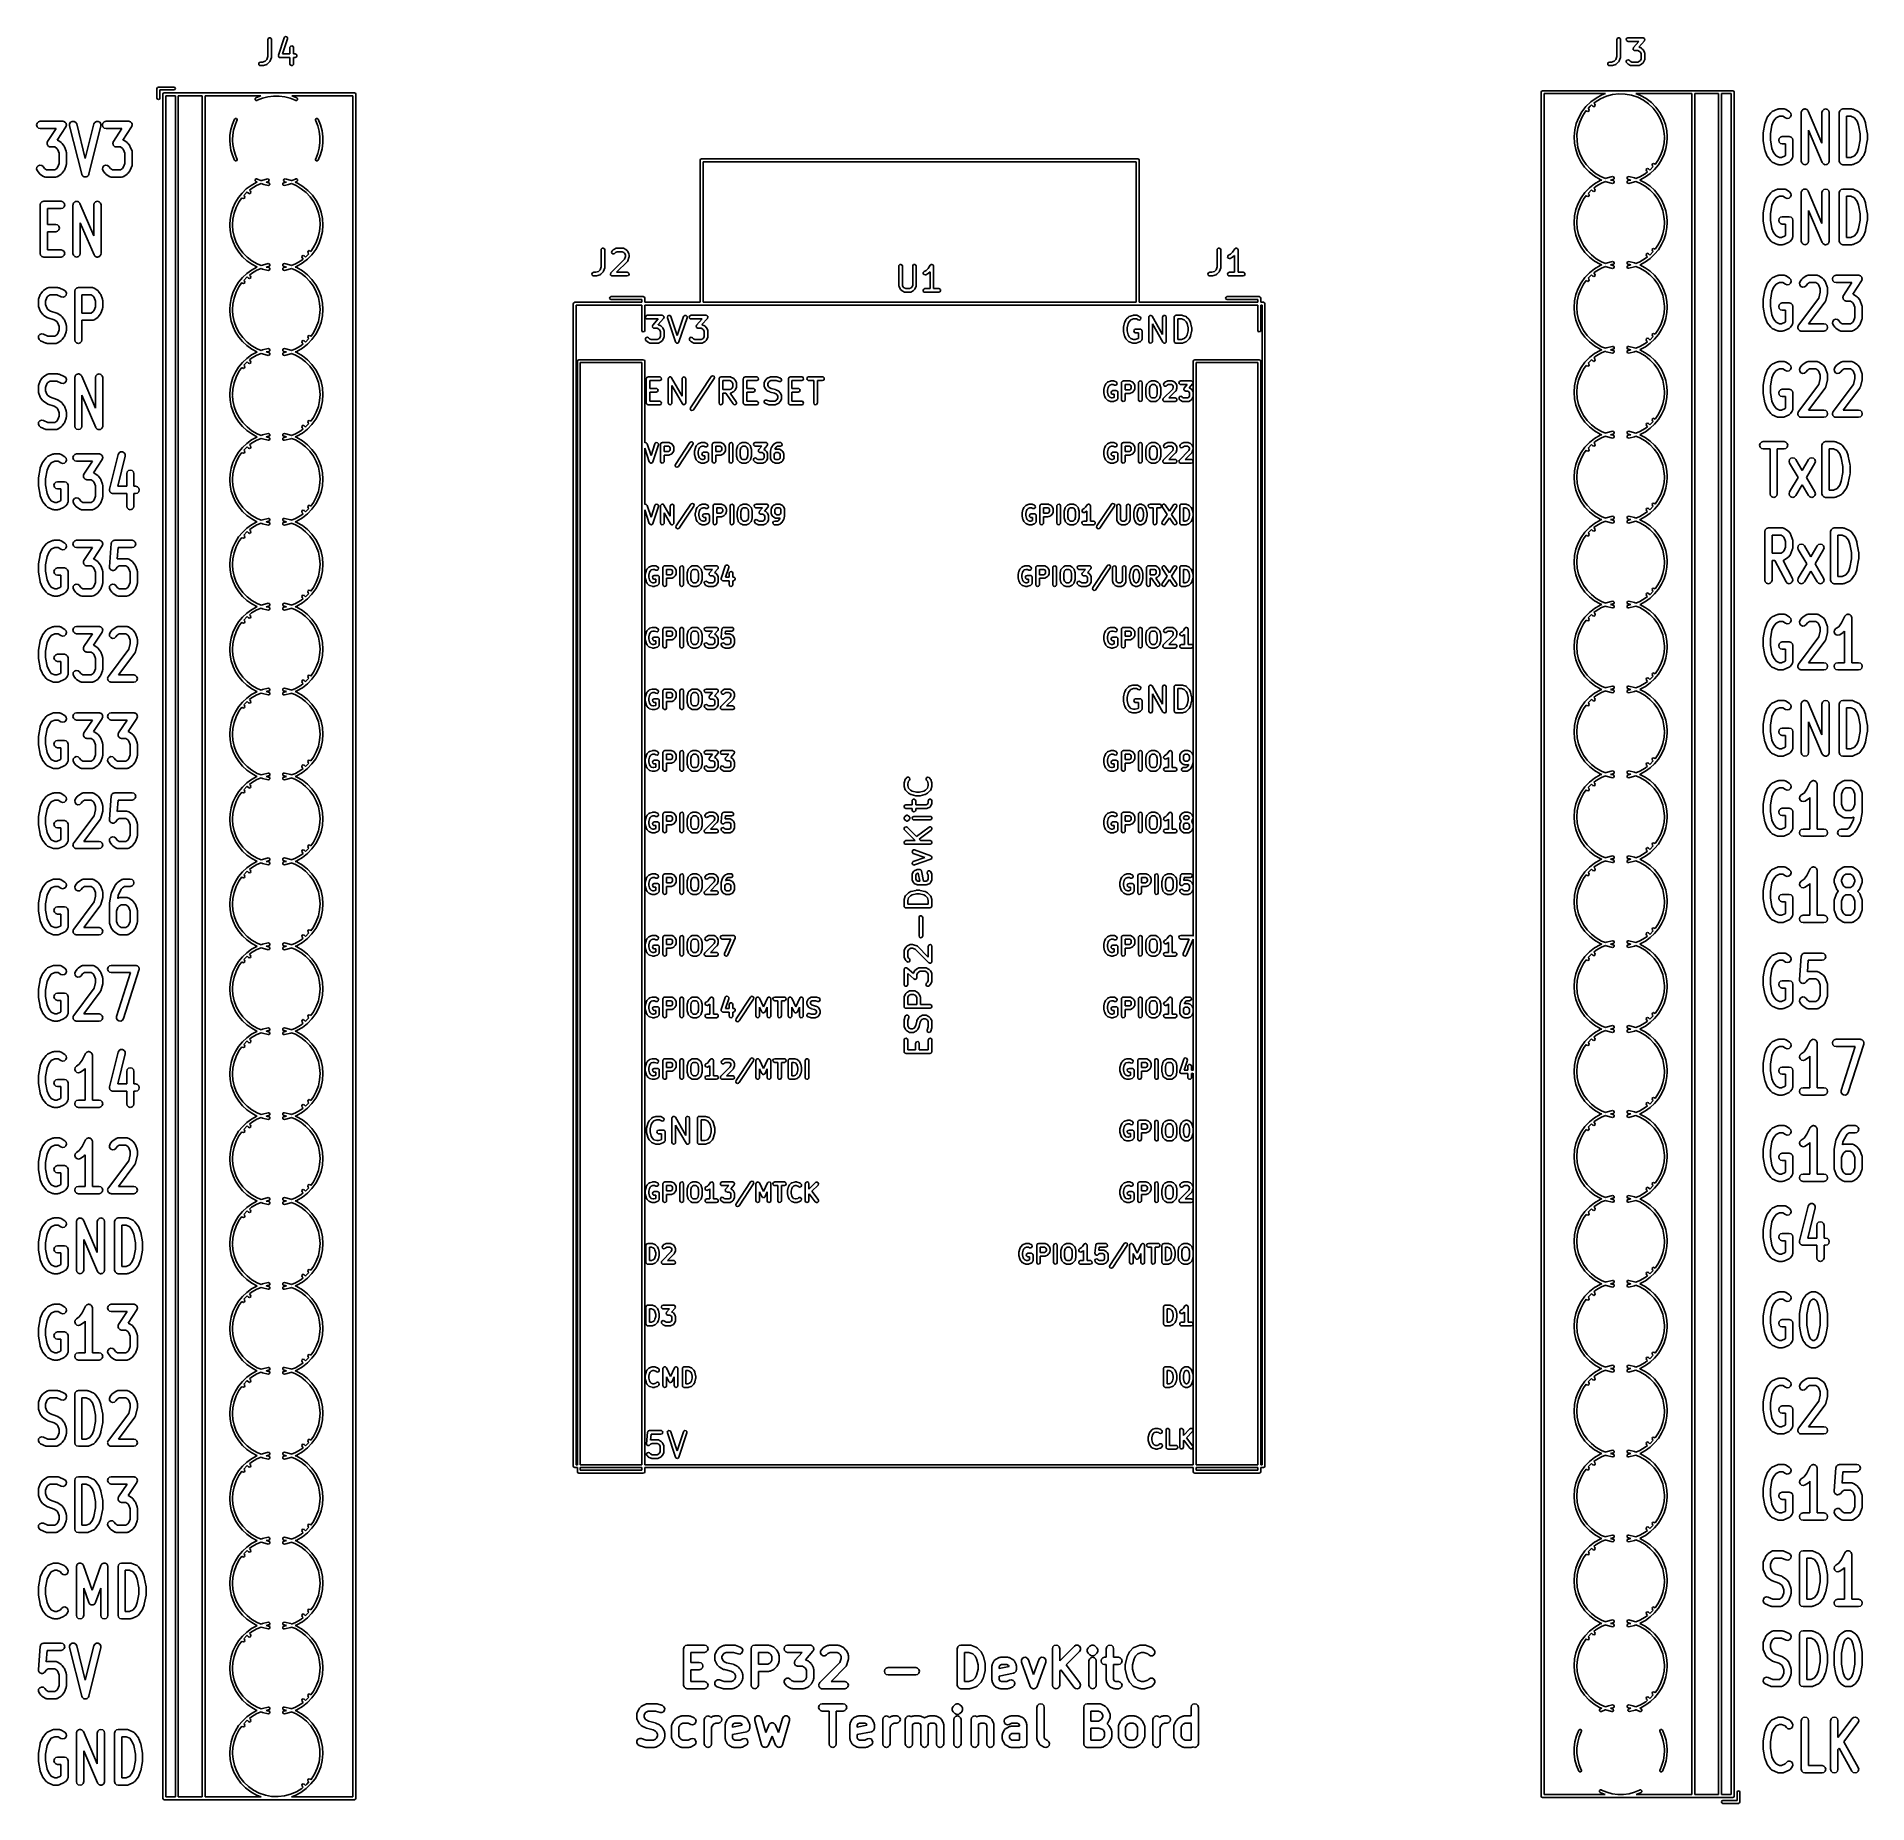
# Model space of a CAD drawing. Extents: x 3.97 to 6.94, y -4.79 to -1.92.
import ezdxf

# ---------------------------------------------------------------- set-up
doc = ezdxf.new("R2010")
doc.units = 0
doc.header["$MEASUREMENT"] = 0
doc.layers.add('BLACK', color=7, linetype='CONTINUOUS')

msp = doc.modelspace()

# ---------------------------------------------------------------- linework, layer by layer
at = {"layer": 'BLACK', "linetype": 'CONTINUOUS'}
for p, q in [((4.34392, -1.92844), (4.3441, -1.92743)), ((4.34392, -1.95608), (4.34392, -1.92844)), ((4.3441, -1.92743), (4.3454, -1.92588)), ((4.3454, -1.92588), (4.34739, -1.92553)), ((4.34739, -1.92553), (4.34914, -1.92654)), ((4.34914, -1.92654), (4.34983, -1.92844)), ((4.34983, -1.92844), (4.34983, -1.95656)), ((4.36095, -1.95375), (4.37032, -1.92563)), ((4.37592, -1.9275), (4.36785, -1.95173)), ((4.37032, -1.92563), (4.37081, -1.92473)), ((4.37081, -1.92473), (4.37253, -1.92367)), ((4.37253, -1.92367), (4.37453, -1.92397)), ((4.37453, -1.92397), (4.37587, -1.92548)), ((4.37587, -1.92548), (4.37592, -1.9275)), ((6.53392, -1.92844), (6.5341, -1.92743)), ((6.53392, -1.95608), (6.53392, -1.92844)), ((6.5341, -1.92743), (6.5354, -1.92588)), ((6.5354, -1.92588), (6.53739, -1.92553)), ((6.53739, -1.92553), (6.53914, -1.92654)), ((6.53914, -1.92654), (6.53983, -1.92844)), ((6.53983, -1.92844), (6.53983, -1.95656)), ((6.54897, -1.92793), (6.54998, -1.92618)), ((6.54932, -1.92992), (6.54897, -1.92793)), ((6.55086, -1.93121), (6.54932, -1.92992)), ((6.54998, -1.92618), (6.55187, -1.92549)), ((6.55187, -1.93139), (6.55086, -1.93121)), ((6.55187, -1.92549), (6.57625, -1.92549)), ((6.56974, -1.93139), (6.55187, -1.93139)), ((6.5609, -1.94149), (6.56974, -1.93139)), ((6.57847, -1.93038), (6.56951, -1.94062)), ((6.57625, -1.92549), (6.57668, -1.92556)), ((6.57668, -1.92556), (6.57682, -1.92554)), ((6.57682, -1.92554), (6.57692, -1.92561)), ((6.57692, -1.92561), (6.57726, -1.92567)), ((6.57726, -1.92567), (6.57787, -1.92618)), ((6.57787, -1.92618), (6.57855, -1.92659)), ((6.57876, -1.92964), (6.57847, -1.93038)), ((6.57855, -1.92659), (6.57862, -1.92681)), ((6.57862, -1.92681), (6.5788, -1.92696)), ((6.57915, -1.92895), (6.57876, -1.92964)), ((6.5788, -1.92696), (6.57894, -1.92775)), ((6.57894, -1.92775), (6.5792, -1.9285)), ((6.5792, -1.9285), (6.57911, -1.92872)), ((6.57911, -1.92872), (6.57915, -1.92895)), ((4.33966, -1.96335), (4.34242, -1.96059)), ((4.34242, -1.96059), (4.34392, -1.95608)), ((4.34968, -1.9575), (4.3478, -1.96312)), ((4.34983, -1.95656), (4.34968, -1.95743)), ((4.34968, -1.95743), (4.34968, -1.9575)), ((4.36084, -1.95417), (4.36095, -1.95398)), ((4.36098, -1.95497), (4.36084, -1.95417)), ((4.36095, -1.95398), (4.36095, -1.95375)), ((4.361, -1.95577), (4.36098, -1.95497)), ((4.36115, -1.95594), (4.361, -1.95577)), ((4.36119, -1.95616), (4.36115, -1.95594)), ((4.36181, -1.95668), (4.36119, -1.95616)), ((4.36234, -1.95728), (4.36181, -1.95668)), ((4.36257, -1.95732), (4.36234, -1.95728)), ((4.36274, -1.95746), (4.36257, -1.95732)), ((4.36375, -1.95764), (4.36274, -1.95746)), ((4.37954, -1.95764), (4.36375, -1.95764)), ((4.36785, -1.95173), (4.37954, -1.95173)), ((4.37954, -1.94156), (4.37972, -1.94055)), ((4.37954, -1.95173), (4.37954, -1.94156)), ((4.37954, -1.96781), (4.37954, -1.95764)), ((4.37972, -1.94055), (4.38102, -1.93901)), ((4.38102, -1.93901), (4.38301, -1.93866)), ((4.38301, -1.93866), (4.38476, -1.93967)), ((4.38476, -1.93967), (4.38545, -1.94156)), ((4.38545, -1.94156), (4.38545, -1.95173)), ((4.38545, -1.95173), (4.38812, -1.95173)), ((4.38812, -1.95764), (4.38545, -1.95764)), ((4.38545, -1.95764), (4.38545, -1.96781)), ((4.38812, -1.95173), (4.38913, -1.95191)), ((4.39002, -1.95695), (4.38812, -1.95764)), ((4.38913, -1.95191), (4.39068, -1.95321)), ((4.39103, -1.9552), (4.39002, -1.95695)), ((4.39068, -1.95321), (4.39103, -1.9552)), ((6.52966, -1.96335), (6.53242, -1.96059)), ((6.53242, -1.96059), (6.53392, -1.95608)), ((6.53968, -1.9575), (6.5378, -1.96312)), ((6.53983, -1.95656), (6.53968, -1.95743)), ((6.53968, -1.95743), (6.53968, -1.9575)), ((6.55018, -1.96164), (6.55213, -1.96112)), ((6.55213, -1.96112), (6.55396, -1.96197)), ((6.56017, -1.94338), (6.56026, -1.94316)), ((6.56043, -1.94413), (6.56017, -1.94338)), ((6.56022, -1.94293), (6.56061, -1.94224)), ((6.56026, -1.94316), (6.56022, -1.94293)), ((6.56057, -1.94491), (6.56043, -1.94413)), ((6.56075, -1.94507), (6.56057, -1.94491)), ((6.56061, -1.94224), (6.5609, -1.94149)), ((6.56082, -1.94529), (6.56075, -1.94507)), ((6.5615, -1.9457), (6.56082, -1.94529)), ((6.56211, -1.94621), (6.5615, -1.9457)), ((6.56245, -1.94627), (6.56211, -1.94621)), ((6.56255, -1.94633), (6.56245, -1.94627)), ((6.56269, -1.94631), (6.56255, -1.94633)), ((6.56312, -1.94639), (6.56269, -1.94631)), ((6.56805, -1.94639), (6.56312, -1.94639)), ((6.57075, -1.94774), (6.56805, -1.94639)), ((6.56951, -1.94062), (6.56976, -1.94066)), ((6.56976, -1.94066), (6.56989, -1.94078)), ((6.56989, -1.94078), (6.57007, -1.9408)), ((6.57007, -1.9408), (6.57382, -1.94267)), ((6.57195, -1.94894), (6.57075, -1.94774)), ((6.57329, -1.95163), (6.57195, -1.94894)), ((6.57195, -1.96231), (6.57329, -1.95961)), ((6.57329, -1.95961), (6.57329, -1.95163)), ((6.57382, -1.94267), (6.57453, -1.9432)), ((6.57453, -1.9432), (6.57459, -1.94323)), ((6.57459, -1.94323), (6.57646, -1.9451)), ((6.57646, -1.9451), (6.57697, -1.94582)), ((6.57697, -1.94582), (6.57701, -1.94587)), ((6.57701, -1.94587), (6.57889, -1.94962)), ((6.57889, -1.94962), (6.57918, -1.9506)), ((6.57891, -1.96146), (6.57889, -1.96163)), ((6.57902, -1.96132), (6.57891, -1.96146)), ((6.5792, -1.96031), (6.57902, -1.96132)), ((6.57918, -1.9506), (6.57914, -1.95077)), ((6.57914, -1.95077), (6.5792, -1.95094)), ((6.5792, -1.95094), (6.5792, -1.96031)), ((4.32897, -1.9673), (4.32998, -1.96555)), ((4.32932, -1.96929), (4.32897, -1.9673)), ((4.33087, -1.97058), (4.32932, -1.96929)), ((4.32998, -1.96555), (4.33188, -1.96486)), ((4.33188, -1.97076), (4.33087, -1.97058)), ((4.33188, -1.96486), (4.33515, -1.96486)), ((4.33563, -1.97076), (4.33188, -1.97076)), ((4.33515, -1.96486), (4.33966, -1.96335)), ((4.33569, -1.97074), (4.33563, -1.97076)), ((4.33656, -1.97061), (4.33569, -1.97074)), ((4.34219, -1.96874), (4.33656, -1.97061)), ((4.34232, -1.96863), (4.34219, -1.96874)), ((4.3425, -1.96861), (4.34232, -1.96863)), ((4.34334, -1.96802), (4.3425, -1.96861)), ((4.34709, -1.96427), (4.34334, -1.96802)), ((4.34716, -1.96411), (4.34709, -1.96427)), ((4.34731, -1.96402), (4.34716, -1.96411)), ((4.3478, -1.96312), (4.34731, -1.96402)), ((4.38024, -1.96971), (4.37954, -1.96781)), ((4.38198, -1.97072), (4.38024, -1.96971)), ((4.38397, -1.97037), (4.38198, -1.97072)), ((4.38527, -1.96882), (4.38397, -1.97037)), ((4.38545, -1.96781), (4.38527, -1.96882)), ((6.51897, -1.9673), (6.51998, -1.96555)), ((6.51932, -1.96929), (6.51897, -1.9673)), ((6.52087, -1.97058), (6.51932, -1.96929)), ((6.51998, -1.96555), (6.52188, -1.96486)), ((6.52188, -1.97076), (6.52087, -1.97058)), ((6.52188, -1.96486), (6.52515, -1.96486)), ((6.52563, -1.97076), (6.52188, -1.97076)), ((6.52515, -1.96486), (6.52966, -1.96335)), ((6.52569, -1.97074), (6.52563, -1.97076)), ((6.52656, -1.97061), (6.52569, -1.97074)), ((6.53219, -1.96874), (6.52656, -1.97061)), ((6.53232, -1.96863), (6.53219, -1.96874)), ((6.5325, -1.96861), (6.53232, -1.96863)), ((6.53334, -1.96802), (6.5325, -1.96861)), ((6.53709, -1.96427), (6.53334, -1.96802)), ((6.53716, -1.96411), (6.53709, -1.96427)), ((6.53731, -1.96402), (6.53716, -1.96411)), ((6.5378, -1.96312), (6.53731, -1.96402)), ((6.54902, -1.9633), (6.55018, -1.96164)), ((6.5492, -1.96531), (6.54902, -1.9633)), ((6.54979, -1.96615), (6.5492, -1.96531)), ((6.55166, -1.96802), (6.54979, -1.96615)), ((6.55172, -1.96805), (6.55166, -1.96802)), ((6.55243, -1.96858), (6.55172, -1.96805)), ((6.55618, -1.97045), (6.55243, -1.96858)), ((6.55396, -1.96197), (6.5555, -1.96351)), ((6.5555, -1.96351), (6.5582, -1.96486)), ((6.55635, -1.97047), (6.55618, -1.97045)), ((6.55649, -1.97058), (6.55635, -1.97047)), ((6.5575, -1.97076), (6.55649, -1.97058)), ((6.56875, -1.97076), (6.5575, -1.97076)), ((6.5582, -1.96486), (6.56805, -1.96486)), ((6.56805, -1.96486), (6.57075, -1.96351)), ((6.56891, -1.9707), (6.56875, -1.97076)), ((6.56909, -1.97074), (6.56891, -1.9707)), ((6.57007, -1.97045), (6.56909, -1.97074)), ((6.57382, -1.96858), (6.57007, -1.97045)), ((6.57075, -1.96351), (6.57195, -1.96231)), ((6.57386, -1.96853), (6.57382, -1.96858)), ((6.57459, -1.96802), (6.57386, -1.96853)), ((6.57646, -1.96615), (6.57459, -1.96802)), ((6.57649, -1.96609), (6.57646, -1.96615)), ((6.57701, -1.96538), (6.57649, -1.96609)), ((6.57889, -1.96163), (6.57701, -1.96538)), ((4.16386, -2.00787), (4.16455, -2.0062)), ((4.16386, -2.02362), (4.16386, -2.00787)), ((4.16455, -2.0062), (4.16622, -2.00551)), ((4.16622, -2.00551), (4.19142, -2.00551)), ((4.19142, -2.01024), (4.16858, -2.01024)), ((4.16858, -2.01024), (4.16858, -2.02362)), ((4.17331, -2.01732), (4.174, -2.01565)), ((4.17331, -4.78268), (4.17331, -2.01732)), ((4.174, -2.01565), (4.17567, -2.01496)), ((4.17567, -2.01496), (4.48433, -2.01496)), ((4.17803, -2.01969), (4.17803, -4.78031)), ((4.19378, -2.01969), (4.17803, -2.01969)), ((4.19142, -2.00551), (4.19309, -2.0062)), ((4.19309, -2.00954), (4.19142, -2.01024)), ((4.19309, -2.0062), (4.19378, -2.00787)), ((4.19378, -2.00787), (4.19309, -2.00954)), ((4.19378, -4.78031), (4.19378, -2.01969)), ((4.1985, -2.01969), (4.1985, -4.78031)), ((4.23709, -2.01969), (4.1985, -2.01969)), ((4.23709, -4.78031), (4.23709, -2.01969)), ((4.33247, -2.01969), (4.24181, -2.01969)), ((4.24181, -2.01969), (4.24181, -4.78031)), ((4.32443, -2.02298), (4.33247, -2.01969)), ((4.35297, -2.02006), (4.34385, -2.02124)), ((4.36218, -2.02006), (4.35297, -2.02006)), ((4.3713, -2.02125), (4.36218, -2.02006)), ((4.38265, -2.01969), (4.39072, -2.023)), ((4.48197, -2.01969), (4.38265, -2.01969)), ((4.48197, -4.78031), (4.48197, -2.01969)), ((4.48433, -2.01496), (4.486, -2.01565)), ((4.486, -2.01565), (4.48669, -2.01732)), ((4.48669, -2.01732), (4.48669, -4.78268)), ((6.41087, -2.01386), (6.41156, -2.01219)), ((6.41087, -4.77921), (6.41087, -2.01386)), ((6.41156, -2.01219), (6.41323, -2.0115)), ((6.41323, -2.0115), (6.72189, -2.0115)), ((6.51534, -2.01622), (6.41559, -2.01622)), ((6.41559, -2.01622), (6.41559, -4.77685)), ((6.50008, -2.02329), (6.50956, -2.01829)), ((6.51683, -2.02031), (6.50728, -2.02441)), ((6.50956, -2.01829), (6.51534, -2.01622)), ((6.52687, -2.01765), (6.51683, -2.02031)), ((6.5372, -2.01648), (6.52687, -2.01765)), ((6.54759, -2.01683), (6.5372, -2.01648)), ((6.55781, -2.01869), (6.54759, -2.01683)), ((6.56765, -2.02203), (6.55781, -2.01869)), ((6.56475, -2.01622), (6.57195, -2.01897)), ((6.65575, -2.01622), (6.56475, -2.01622)), ((6.57195, -2.01897), (6.58131, -2.02417)), ((6.65575, -4.77685), (6.65575, -2.01622)), ((6.66047, -2.01622), (6.66047, -4.77685)), ((6.69906, -2.01622), (6.66047, -2.01622)), ((6.69906, -4.77685), (6.69906, -2.01622)), ((6.70378, -2.01622), (6.70378, -4.77685)), ((6.71953, -2.01622), (6.70378, -2.01622)), ((6.71953, -4.77685), (6.71953, -2.01622)), ((6.72189, -2.0115), (6.72356, -2.01219)), ((6.72356, -2.01219), (6.72425, -2.01386)), ((6.72425, -2.01386), (6.72425, -4.77921)), ((4.16455, -2.02529), (4.16386, -2.02362)), ((4.16622, -2.02598), (4.16455, -2.02529)), ((4.16789, -2.02529), (4.16622, -2.02598)), ((4.16858, -2.02362), (4.16789, -2.02529)), ((4.32323, -2.02433), (4.32443, -2.02298)), ((4.32334, -2.02614), (4.32323, -2.02433)), ((4.3247, -2.02734), (4.32334, -2.02614)), ((4.3265, -2.02723), (4.3247, -2.02734)), ((4.32673, -2.02697), (4.3265, -2.02723)), ((4.33495, -2.0236), (4.32673, -2.02697)), ((4.34385, -2.02124), (4.33495, -2.0236)), ((4.3802, -2.02361), (4.3713, -2.02125)), ((4.38842, -2.02698), (4.3802, -2.02361)), ((4.38865, -2.02724), (4.38842, -2.02698)), ((4.39045, -2.02735), (4.38865, -2.02724)), ((4.39181, -2.02615), (4.39045, -2.02735)), ((4.39072, -2.023), (4.39072, -2.023)), ((4.39072, -2.023), (4.39192, -2.02435)), ((4.39192, -2.02435), (4.39181, -2.02615)), ((6.47184, -2.05479), (6.47715, -2.04548)), ((6.47715, -2.04548), (6.48372, -2.03702)), ((6.48357, -2.0443), (6.47787, -2.053)), ((6.48403, -2.04379), (6.48357, -2.0443)), ((6.48372, -2.03702), (6.49141, -2.02957)), ((6.48483, -2.04458), (6.48403, -2.04379)), ((6.4865, -2.04528), (6.48483, -2.04458)), ((6.48817, -2.04458), (6.4865, -2.04528)), ((6.49047, -2.03653), (6.48717, -2.04025)), ((6.48717, -2.04025), (6.48817, -2.04124)), ((6.48817, -2.04124), (6.48886, -2.04291)), ((6.48886, -2.04291), (6.48817, -2.04458)), ((6.49274, -2.03463), (6.49047, -2.03653)), ((6.49141, -2.02957), (6.50008, -2.02329)), ((6.49479, -2.03667), (6.49274, -2.03463)), ((6.49646, -2.03736), (6.49479, -2.03667)), ((6.49843, -2.02985), (6.49638, -2.03158)), ((6.49638, -2.03158), (6.49813, -2.03333)), ((6.49813, -2.03667), (6.49646, -2.03736)), ((6.49813, -2.03333), (6.49882, -2.035)), ((6.49882, -2.035), (6.49813, -2.03667)), ((6.50728, -2.02441), (6.49843, -2.02985)), ((6.5769, -2.02676), (6.56765, -2.02203)), ((6.58537, -2.03279), (6.5769, -2.02676)), ((6.58131, -2.02417), (6.58984, -2.03065)), ((6.59286, -2.03999), (6.58537, -2.03279)), ((6.58984, -2.03065), (6.59737, -2.03826)), ((6.59922, -2.04821), (6.59286, -2.03999)), ((6.59737, -2.03826), (6.60375, -2.04687)), ((6.60431, -2.05727), (6.59922, -2.04821)), ((6.60375, -2.04687), (6.60885, -2.05628)), ((6.77805, -2.05459), (6.78368, -2.04709)), ((6.78368, -2.04709), (6.78485, -2.04617)), ((6.78485, -2.04617), (6.786, -2.04523)), ((6.786, -2.04523), (6.79444, -2.04148)), ((6.79444, -2.04148), (6.79565, -2.04129)), ((6.79565, -2.04129), (6.79684, -2.04097)), ((6.79684, -2.04097), (6.80528, -2.04097)), ((6.80528, -2.04097), (6.80546, -2.04103)), ((6.80546, -2.04103), (6.80566, -2.04099)), ((6.80566, -2.04099), (6.80693, -2.04142)), ((6.80693, -2.04142), (6.80823, -2.04177)), ((6.80823, -2.04177), (6.80837, -2.0419)), ((6.80837, -2.0419), (6.80855, -2.04197)), ((6.80855, -2.04197), (6.81418, -2.04572)), ((6.81418, -2.04572), (6.81619, -2.04801)), ((6.81619, -2.04801), (6.81679, -2.05101)), ((6.83312, -2.04688), (6.83321, -2.04653)), ((6.83312, -2.12562), (6.83312, -2.04688)), ((6.83316, -2.04618), (6.8336, -2.04508)), ((6.83321, -2.04653), (6.83316, -2.04618)), ((6.8336, -2.04508), (6.83391, -2.04393)), ((6.83391, -2.04393), (6.83416, -2.04367)), ((6.83416, -2.04367), (6.83429, -2.04334)), ((6.83429, -2.04334), (6.83523, -2.04261)), ((6.83523, -2.04261), (6.83607, -2.04177)), ((6.83607, -2.04177), (6.83641, -2.04167)), ((6.83641, -2.04167), (6.8367, -2.04145)), ((6.8367, -2.04145), (6.83787, -2.04128)), ((6.83787, -2.04128), (6.83902, -2.04097)), ((6.83902, -2.04097), (6.83937, -2.04107)), ((6.83937, -2.04107), (6.83972, -2.04102)), ((6.83972, -2.04102), (6.84083, -2.04146)), ((6.84083, -2.04146), (6.84197, -2.04177)), ((6.84197, -2.04177), (6.84223, -2.04202)), ((6.84223, -2.04202), (6.84256, -2.04215)), ((6.84256, -2.04215), (6.84329, -2.04309)), ((6.84329, -2.04309), (6.84414, -2.04393)), ((6.84414, -2.04393), (6.84423, -2.04427)), ((6.84423, -2.04427), (6.84445, -2.04455)), ((6.84445, -2.04455), (6.86686, -2.09685)), ((6.86686, -2.04688), (6.86765, -2.04393)), ((6.86686, -2.09685), (6.86686, -2.04688)), ((6.86765, -2.04393), (6.86981, -2.04177)), ((6.86981, -2.04177), (6.87277, -2.04097)), ((6.87277, -2.04097), (6.87572, -2.04177)), ((6.87572, -2.04177), (6.87788, -2.04393)), ((6.87788, -2.04393), (6.87867, -2.04688)), ((6.87867, -2.04688), (6.87867, -2.12562)), ((6.89498, -2.04688), (6.89577, -2.04393)), ((6.89498, -2.12562), (6.89498, -2.04688)), ((6.89577, -2.04393), (6.89794, -2.04177)), ((6.89794, -2.04177), (6.90089, -2.04097)), ((6.90089, -2.04097), (6.91495, -2.04097)), ((6.91495, -2.04097), (6.91614, -2.04129)), ((6.91614, -2.04129), (6.91735, -2.04148)), ((6.91735, -2.04148), (6.92578, -2.04523)), ((6.92578, -2.04523), (6.92694, -2.04617)), ((6.92694, -2.04617), (6.92811, -2.04709)), ((6.92811, -2.04709), (6.93373, -2.05459)), ((3.96844, -2.06688), (3.96923, -2.06393)), ((3.96923, -2.06983), (3.96844, -2.06688)), ((3.96923, -2.06393), (3.97139, -2.06177)), ((3.97139, -2.07199), (3.96923, -2.06983)), ((3.97139, -2.06177), (3.97434, -2.06097)), ((3.97434, -2.07279), (3.97139, -2.07199)), ((3.97434, -2.06097), (4.0109, -2.06097)), ((3.99996, -2.07279), (3.97434, -2.07279)), ((3.98628, -2.09364), (3.99996, -2.07279)), ((4.01584, -2.07012), (4.00178, -2.09154)), ((4.0109, -2.06097), (4.01107, -2.06102)), ((4.01107, -2.06102), (4.01124, -2.06098)), ((4.01124, -2.06098), (4.01253, -2.06141)), ((4.01253, -2.06141), (4.01385, -2.06177)), ((4.01385, -2.06177), (4.01398, -2.06189)), ((4.01398, -2.06189), (4.01414, -2.06194)), ((4.01414, -2.06194), (4.01505, -2.06296)), ((4.01505, -2.06296), (4.01601, -2.06393)), ((4.01589, -2.06996), (4.01584, -2.07012)), ((4.01601, -2.06983), (4.01589, -2.06996)), ((4.01601, -2.06393), (4.01606, -2.0641)), ((4.01637, -2.06851), (4.01601, -2.06983)), ((4.01606, -2.0641), (4.01617, -2.06422)), ((4.01617, -2.06422), (4.01645, -2.06556)), ((4.0168, -2.06722), (4.01637, -2.06851)), ((4.01645, -2.06556), (4.01681, -2.06688)), ((4.01681, -2.06688), (4.01676, -2.06705)), ((4.01676, -2.06705), (4.0168, -2.06722)), ((4.02204, -2.06831), (4.02209, -2.06526)), ((4.04173, -2.14705), (4.02204, -2.06831)), ((4.02209, -2.06526), (4.02367, -2.06263)), ((4.02367, -2.06263), (4.02634, -2.06115)), ((4.02634, -2.06115), (4.0294, -2.0612)), ((4.0294, -2.0612), (4.03202, -2.06278)), ((4.03202, -2.06278), (4.0335, -2.06545)), ((4.0335, -2.06545), (4.04746, -2.12127)), ((4.04746, -2.12127), (4.06141, -2.06545)), ((4.07287, -2.06831), (4.05319, -2.14705)), ((4.06141, -2.06545), (4.0629, -2.06278)), ((4.0629, -2.06278), (4.06552, -2.0612)), ((4.06552, -2.0612), (4.06858, -2.06115)), ((4.06858, -2.06115), (4.07125, -2.06263)), ((4.07125, -2.06263), (4.07282, -2.06526)), ((4.07282, -2.06526), (4.07287, -2.06831)), ((4.0753, -2.06688), (4.07609, -2.06393)), ((4.07609, -2.06983), (4.0753, -2.06688)), ((4.07609, -2.06393), (4.07825, -2.06177)), ((4.07825, -2.07199), (4.07609, -2.06983)), ((4.07825, -2.06177), (4.0812, -2.06097)), ((4.0812, -2.07279), (4.07825, -2.07199)), ((4.0812, -2.06097), (4.11776, -2.06097)), ((4.10682, -2.07279), (4.0812, -2.07279)), ((4.09314, -2.09364), (4.10682, -2.07279)), ((4.1227, -2.07012), (4.10864, -2.09154)), ((4.11776, -2.06097), (4.11793, -2.06102)), ((4.11793, -2.06102), (4.1181, -2.06098)), ((4.1181, -2.06098), (4.1194, -2.06141)), ((4.1194, -2.06141), (4.12071, -2.06177)), ((4.12071, -2.06177), (4.12084, -2.06189)), ((4.12084, -2.06189), (4.121, -2.06194)), ((4.121, -2.06194), (4.12191, -2.06296)), ((4.12191, -2.06296), (4.12288, -2.06393)), ((4.12275, -2.06996), (4.1227, -2.07012)), ((4.12288, -2.06983), (4.12275, -2.06996)), ((4.12288, -2.06393), (4.12292, -2.0641)), ((4.12323, -2.06851), (4.12288, -2.06983)), ((4.12292, -2.0641), (4.12304, -2.06422)), ((4.12304, -2.06422), (4.12331, -2.06556)), ((4.12366, -2.06722), (4.12323, -2.06851)), ((4.12331, -2.06556), (4.12367, -2.06688)), ((4.12367, -2.06688), (4.12362, -2.06705)), ((4.12362, -2.06705), (4.12366, -2.06722)), ((4.28233, -2.08335), (4.28375, -2.07456)), ((4.28375, -2.07456), (4.28618, -2.066)), ((4.28618, -2.066), (4.28961, -2.05778)), ((4.28824, -2.07556), (4.28691, -2.08381)), ((4.29052, -2.06752), (4.28824, -2.07556)), ((4.28961, -2.05778), (4.29096, -2.05659)), ((4.28961, -2.05778), (4.28961, -2.05778)), ((4.29364, -2.06004), (4.29052, -2.06752)), ((4.29096, -2.05659), (4.29277, -2.0567)), ((4.29277, -2.0567), (4.29397, -2.05805)), ((4.29386, -2.05985), (4.29364, -2.06004)), ((4.29397, -2.05805), (4.29386, -2.05985)), ((4.42117, -2.05808), (4.42237, -2.05673)), ((4.42128, -2.05989), (4.42117, -2.05808)), ((4.42154, -2.06011), (4.42128, -2.05989)), ((4.4249, -2.06834), (4.42154, -2.06011)), ((4.42237, -2.05673), (4.42417, -2.05662)), ((4.42417, -2.05662), (4.42553, -2.05782)), ((4.42726, -2.07723), (4.4249, -2.06834)), ((4.42553, -2.05782), (4.42924, -2.06688)), ((4.42845, -2.08636), (4.42726, -2.07723)), ((4.42924, -2.06688), (4.43175, -2.07635)), ((4.43175, -2.07635), (4.43301, -2.08607)), ((6.46443, -2.08583), (6.46542, -2.07517)), ((6.46542, -2.07517), (6.46791, -2.06475)), ((6.46791, -2.06475), (6.47184, -2.05479)), ((6.47056, -2.07239), (6.46911, -2.08268)), ((6.47351, -2.06243), (6.47056, -2.07239)), ((6.47787, -2.053), (6.47351, -2.06243)), ((6.60803, -2.06697), (6.60431, -2.05727)), ((6.6103, -2.07712), (6.60803, -2.06697)), ((6.60885, -2.05628), (6.61257, -2.06633)), ((6.61094, -2.08594), (6.6103, -2.07712)), ((6.61257, -2.06633), (6.61483, -2.0768)), ((6.61483, -2.0768), (6.61549, -2.08601)), ((6.77125, -2.08063), (6.77139, -2.08009)), ((6.77135, -2.07954), (6.77416, -2.06454)), ((6.77139, -2.08009), (6.77135, -2.07954)), ((6.77416, -2.06454), (6.77439, -2.06407)), ((6.77439, -2.06407), (6.77444, -2.06355)), ((6.77444, -2.06355), (6.77725, -2.05606)), ((6.77725, -2.05606), (6.77774, -2.05537)), ((6.77774, -2.05537), (6.77805, -2.05459)), ((6.78568, -2.06722), (6.78306, -2.08118)), ((6.78801, -2.061), (6.78568, -2.06722)), ((6.79221, -2.0554), (6.78801, -2.061)), ((6.79809, -2.05279), (6.79221, -2.0554)), ((6.80349, -2.05279), (6.79809, -2.05279)), ((6.80762, -2.05554), (6.80349, -2.05279)), ((6.81052, -2.05652), (6.80762, -2.05554)), ((6.81352, -2.05592), (6.81052, -2.05652)), ((6.81581, -2.05391), (6.81352, -2.05592)), ((6.81679, -2.05101), (6.81581, -2.05391)), ((6.86734, -2.12795), (6.84493, -2.07565)), ((6.84493, -2.07565), (6.84493, -2.12562)), ((6.90679, -2.05279), (6.90679, -2.11971)), ((6.9137, -2.05279), (6.90679, -2.05279)), ((6.91958, -2.0554), (6.9137, -2.05279)), ((6.92378, -2.061), (6.91958, -2.0554)), ((6.92611, -2.06722), (6.92378, -2.061)), ((6.92873, -2.08118), (6.92611, -2.06722)), ((6.93373, -2.05459), (6.93405, -2.05537)), ((6.93405, -2.05537), (6.93454, -2.05606)), ((6.93454, -2.05606), (6.93735, -2.06355)), ((6.93735, -2.06355), (6.9374, -2.06407)), ((6.9374, -2.06407), (6.93763, -2.06454)), ((6.93763, -2.06454), (6.94044, -2.07954)), ((6.94044, -2.07954), (6.9404, -2.08009)), ((6.9404, -2.08009), (6.94054, -2.08063)), ((3.98531, -2.09688), (3.98535, -2.09671)), ((3.98566, -2.0982), (3.98531, -2.09688)), ((3.98532, -2.09654), (3.98575, -2.09524)), ((3.98535, -2.09671), (3.98532, -2.09654)), ((3.98594, -2.09953), (3.98566, -2.0982)), ((3.98575, -2.09524), (3.9861, -2.09392)), ((3.98606, -2.09966), (3.98594, -2.09953)), ((3.9861, -2.09983), (3.98606, -2.09966)), ((3.9861, -2.09392), (3.98622, -2.0938)), ((3.98707, -2.10079), (3.9861, -2.09983)), ((3.98622, -2.0938), (3.98628, -2.09364)), ((3.98797, -2.10181), (3.98707, -2.10079)), ((3.98814, -2.10187), (3.98797, -2.10181)), ((3.98826, -2.10199), (3.98814, -2.10187)), ((3.98958, -2.10234), (3.98826, -2.10199)), ((3.99088, -2.10277), (3.98958, -2.10234)), ((3.99105, -2.10274), (3.99088, -2.10277)), ((3.99121, -2.10278), (3.99105, -2.10274)), ((3.99786, -2.10278), (3.99121, -2.10278)), ((4.00116, -2.10498), (3.99786, -2.10278)), ((4.00286, -2.10724), (4.00116, -2.10498)), ((4.00178, -2.09154), (4.0026, -2.09176)), ((4.0026, -2.09176), (4.00274, -2.0919)), ((4.00274, -2.0919), (4.00293, -2.09196)), ((4.00499, -2.11295), (4.00286, -2.10724)), ((4.00293, -2.09196), (4.00855, -2.09571)), ((4.00855, -2.09571), (4.00921, -2.09646)), ((4.00921, -2.09646), (4.01, -2.09708)), ((4.01, -2.09708), (4.01281, -2.10083)), ((4.01281, -2.10083), (4.01313, -2.10162)), ((4.01313, -2.10162), (4.01362, -2.1023)), ((4.01362, -2.1023), (4.01643, -2.1098)), ((4.01643, -2.1098), (4.01653, -2.11085)), ((4.09217, -2.09688), (4.09222, -2.09671)), ((4.09252, -2.0982), (4.09217, -2.09688)), ((4.09218, -2.09654), (4.09261, -2.09524)), ((4.09222, -2.09671), (4.09218, -2.09654)), ((4.0928, -2.09953), (4.09252, -2.0982)), ((4.09261, -2.09524), (4.09296, -2.09392)), ((4.09292, -2.09966), (4.0928, -2.09953)), ((4.09296, -2.09983), (4.09292, -2.09966)), ((4.09296, -2.09392), (4.09308, -2.0938)), ((4.09393, -2.10079), (4.09296, -2.09983)), ((4.09308, -2.0938), (4.09314, -2.09364)), ((4.09484, -2.10181), (4.09393, -2.10079)), ((4.095, -2.10187), (4.09484, -2.10181)), ((4.09512, -2.10199), (4.095, -2.10187)), ((4.09644, -2.10234), (4.09512, -2.10199)), ((4.09774, -2.10277), (4.09644, -2.10234)), ((4.09791, -2.10274), (4.09774, -2.10277)), ((4.09808, -2.10278), (4.09791, -2.10274)), ((4.10472, -2.10278), (4.09808, -2.10278)), ((4.10802, -2.10498), (4.10472, -2.10278)), ((4.10972, -2.10724), (4.10802, -2.10498)), ((4.10864, -2.09154), (4.10947, -2.09176)), ((4.10947, -2.09176), (4.1096, -2.0919)), ((4.1096, -2.0919), (4.10979, -2.09196)), ((4.11186, -2.11295), (4.10972, -2.10724)), ((4.10979, -2.09196), (4.11541, -2.09571)), ((4.11541, -2.09571), (4.11607, -2.09646)), ((4.11607, -2.09646), (4.11686, -2.09708)), ((4.11686, -2.09708), (4.11967, -2.10083)), ((4.11967, -2.10083), (4.11999, -2.10162)), ((4.11999, -2.10162), (4.12048, -2.1023)), ((4.12048, -2.1023), (4.12329, -2.1098)), ((4.12329, -2.1098), (4.12339, -2.11085)), ((4.28196, -2.09225), (4.282, -2.09141)), ((4.28205, -2.09246), (4.28196, -2.09225)), ((4.28197, -2.09094), (4.28202, -2.09082)), ((4.28197, -2.09095), (4.28197, -2.09094)), ((4.282, -2.09141), (4.28197, -2.09095)), ((4.28202, -2.09082), (4.28233, -2.08335)), ((4.28245, -2.0995), (4.28205, -2.09246)), ((4.28391, -2.10795), (4.28245, -2.0995)), ((4.2863, -2.11618), (4.28391, -2.10795)), ((4.28669, -2.09094), (4.2866, -2.09117)), ((4.2866, -2.09117), (4.2866, -2.09128)), ((4.2866, -2.09128), (4.28664, -2.09207)), ((4.28691, -2.08381), (4.28662, -2.09076)), ((4.28662, -2.09076), (4.28669, -2.09094)), ((4.28664, -2.09207), (4.28668, -2.09216)), ((4.28668, -2.09216), (4.28665, -2.09225)), ((4.28665, -2.09225), (4.28703, -2.09898)), ((4.28703, -2.09898), (4.2884, -2.10691)), ((4.2884, -2.10691), (4.29065, -2.11464)), ((4.42489, -2.11359), (4.42725, -2.10469)), ((4.42725, -2.10469), (4.42845, -2.09556)), ((4.42845, -2.09556), (4.42845, -2.08636)), ((4.43174, -2.10558), (4.42923, -2.11504)), ((4.43301, -2.09586), (4.43174, -2.10558)), ((4.43301, -2.08607), (4.43301, -2.09586)), ((6.46495, -2.09653), (6.46443, -2.08583)), ((6.46699, -2.10704), (6.46495, -2.09653)), ((6.47048, -2.11717), (6.46699, -2.10704)), ((6.46911, -2.08268), (6.46916, -2.09308)), ((6.46916, -2.09308), (6.47074, -2.10335)), ((6.47074, -2.10335), (6.47379, -2.11328)), ((6.60523, -2.11557), (6.60854, -2.1061)), ((6.60854, -2.1061), (6.61047, -2.09625)), ((6.61047, -2.09625), (6.61093, -2.08764)), ((6.6134, -2.10541), (6.6105, -2.11467)), ((6.61083, -2.08624), (6.61094, -2.08594)), ((6.61099, -2.08661), (6.61083, -2.08624)), ((6.61087, -2.08748), (6.61095, -2.08727)), ((6.61093, -2.08764), (6.61087, -2.08748)), ((6.61095, -2.08727), (6.61099, -2.08661)), ((6.6151, -2.09585), (6.6134, -2.10541)), ((6.61548, -2.08776), (6.6151, -2.09585)), ((6.61559, -2.08748), (6.61548, -2.08776)), ((6.61549, -2.08601), (6.61555, -2.08616)), ((6.61555, -2.08616), (6.61553, -2.08661)), ((6.61553, -2.08661), (6.61559, -2.08748)), ((6.61555, -2.08616), (6.61555, -2.08616)), ((6.61559, -2.08748), (6.61559, -2.08748)), ((6.77125, -2.09187), (6.77125, -2.08063)), ((6.77139, -2.09241), (6.77125, -2.09187)), ((6.77135, -2.09296), (6.77139, -2.09241)), ((6.77416, -2.10796), (6.77135, -2.09296)), ((6.77439, -2.10843), (6.77416, -2.10796)), ((6.77444, -2.10895), (6.77439, -2.10843)), ((6.77725, -2.11645), (6.77444, -2.10895)), ((6.78306, -2.08118), (6.78306, -2.09133)), ((6.78306, -2.09133), (6.78568, -2.10528)), ((6.78568, -2.10528), (6.78801, -2.11151)), ((6.79656, -2.09187), (6.79735, -2.08892)), ((6.79735, -2.09483), (6.79656, -2.09187)), ((6.79735, -2.08892), (6.79951, -2.08676)), ((6.79951, -2.09699), (6.79735, -2.09483)), ((6.79951, -2.08676), (6.80246, -2.08597)), ((6.80246, -2.09778), (6.79951, -2.09699)), ((6.80246, -2.08597), (6.81371, -2.08597)), ((6.80781, -2.09778), (6.80246, -2.09778)), ((6.80781, -2.11615), (6.80781, -2.09778)), ((6.81371, -2.08597), (6.81666, -2.08676)), ((6.81666, -2.08676), (6.81883, -2.08892)), ((6.81883, -2.08892), (6.81962, -2.09187)), ((6.81962, -2.09187), (6.81962, -2.11812)), ((6.92378, -2.11151), (6.92611, -2.10528)), ((6.92611, -2.10528), (6.92873, -2.09133)), ((6.92873, -2.09133), (6.92873, -2.08118)), ((6.93735, -2.10895), (6.93454, -2.11645)), ((6.9374, -2.10843), (6.93735, -2.10895)), ((6.93763, -2.10796), (6.9374, -2.10843)), ((6.94044, -2.09296), (6.93763, -2.10796)), ((6.94054, -2.09187), (6.9404, -2.09241)), ((6.9404, -2.09241), (6.94044, -2.09296)), ((6.94054, -2.08063), (6.94054, -2.09187)), ((3.96848, -2.13883), (3.96891, -2.1358)), ((3.96962, -2.14166), (3.96848, -2.13883)), ((3.96891, -2.1358), (3.9708, -2.1334)), ((3.9708, -2.1334), (3.97364, -2.13226)), ((3.97364, -2.13226), (3.97666, -2.13269)), ((3.97666, -2.13269), (3.97907, -2.13458)), ((3.97907, -2.13458), (3.98127, -2.13752)), ((3.98127, -2.13752), (3.98457, -2.13971)), ((3.98457, -2.13971), (3.99786, -2.13971)), ((3.99786, -2.13971), (4.00116, -2.13752)), ((4.00116, -2.13752), (4.00286, -2.13526)), ((4.00286, -2.13526), (4.00499, -2.12955)), ((4.00499, -2.12955), (4.00499, -2.11295)), ((4.01643, -2.1327), (4.01362, -2.1402)), ((4.01653, -2.13164), (4.01643, -2.1327)), ((4.01653, -2.11085), (4.01681, -2.11187)), ((4.01681, -2.13062), (4.01653, -2.13164)), ((4.01681, -2.11187), (4.01681, -2.13062)), ((4.07534, -2.13883), (4.07577, -2.1358)), ((4.07648, -2.14166), (4.07534, -2.13883)), ((4.07577, -2.1358), (4.07766, -2.1334)), ((4.07766, -2.1334), (4.0805, -2.13226)), ((4.0805, -2.13226), (4.08352, -2.13269)), ((4.08352, -2.13269), (4.08593, -2.13458)), ((4.08593, -2.13458), (4.08813, -2.13752)), ((4.08813, -2.13752), (4.09143, -2.13971)), ((4.09143, -2.13971), (4.10472, -2.13971)), ((4.10472, -2.13971), (4.10802, -2.13752)), ((4.10802, -2.13752), (4.10972, -2.13526)), ((4.10972, -2.13526), (4.11186, -2.12955)), ((4.11186, -2.12955), (4.11186, -2.11295)), ((4.12329, -2.1327), (4.12048, -2.14019)), ((4.12339, -2.13164), (4.12329, -2.1327)), ((4.12339, -2.11085), (4.12367, -2.11187)), ((4.12367, -2.13062), (4.12339, -2.13164)), ((4.12367, -2.11187), (4.12367, -2.13062)), ((4.28962, -2.12408), (4.2863, -2.11618)), ((4.29097, -2.12528), (4.28962, -2.12408)), ((4.28962, -2.12408), (4.28962, -2.12408)), ((4.29065, -2.11464), (4.29367, -2.12183)), ((4.29278, -2.12517), (4.29097, -2.12528)), ((4.29398, -2.12382), (4.29278, -2.12517)), ((4.29367, -2.12183), (4.29387, -2.12201)), ((4.29387, -2.12201), (4.29398, -2.12382)), ((4.42115, -2.12384), (4.42126, -2.12203)), ((4.42235, -2.12519), (4.42115, -2.12384)), ((4.42126, -2.12203), (4.42152, -2.12181)), ((4.42152, -2.12181), (4.42489, -2.11359)), ((4.42415, -2.1253), (4.42235, -2.12519)), ((4.42551, -2.12411), (4.42415, -2.1253)), ((4.42923, -2.11504), (4.42551, -2.12411)), ((4.42551, -2.12411), (4.42551, -2.12411)), ((5.04562, -2.12439), (5.04631, -2.12272)), ((5.04562, -2.35483), (5.04562, -2.12439)), ((5.04631, -2.12272), (5.04798, -2.12203)), ((5.04798, -2.12203), (5.75598, -2.12203)), ((5.05035, -2.12676), (5.05035, -2.35483)), ((5.75362, -2.12676), (5.05035, -2.12676)), ((5.75362, -2.35483), (5.75362, -2.12676)), ((5.75598, -2.12203), (5.75765, -2.12272)), ((5.75765, -2.12272), (5.75835, -2.12439)), ((5.75835, -2.12439), (5.75835, -2.35483)), ((6.47538, -2.12669), (6.47048, -2.11717)), ((6.47379, -2.11328), (6.47826, -2.12266)), ((6.48157, -2.13543), (6.47538, -2.12669)), ((6.47826, -2.12266), (6.48406, -2.13129)), ((6.48893, -2.14321), (6.48157, -2.13543)), ((6.48406, -2.13129), (6.49104, -2.13898)), ((6.49104, -2.13898), (6.49908, -2.14557)), ((6.58118, -2.13992), (6.58187, -2.13825)), ((6.58187, -2.13825), (6.58354, -2.13756)), ((6.58354, -2.13756), (6.58521, -2.13825)), ((6.58521, -2.13825), (6.58733, -2.14037)), ((6.58789, -2.13992), (6.59285, -2.1347)), ((6.5951, -2.13918), (6.58802, -2.14582)), ((6.59114, -2.13201), (6.59183, -2.13034)), ((6.59183, -2.13368), (6.59114, -2.13201)), ((6.59183, -2.13034), (6.5935, -2.12965)), ((6.59285, -2.1347), (6.59183, -2.13368)), ((6.5935, -2.12965), (6.59517, -2.13034)), ((6.60127, -2.1317), (6.5951, -2.13918)), ((6.59517, -2.13034), (6.59592, -2.13108)), ((6.59592, -2.13108), (6.60062, -2.12448)), ((6.60062, -2.12448), (6.60523, -2.11557)), ((6.60644, -2.12348), (6.60127, -2.1317)), ((6.6105, -2.11467), (6.60644, -2.12348)), ((6.77774, -2.11713), (6.77725, -2.11645)), ((6.77805, -2.11792), (6.77774, -2.11713)), ((6.78368, -2.12541), (6.77805, -2.11792)), ((6.78485, -2.12633), (6.78368, -2.12541)), ((6.786, -2.12727), (6.78485, -2.12633)), ((6.79444, -2.13102), (6.786, -2.12727)), ((6.78801, -2.11151), (6.79221, -2.1171)), ((6.79221, -2.1171), (6.79809, -2.11971)), ((6.79565, -2.13121), (6.79444, -2.13102)), ((6.79684, -2.13153), (6.79565, -2.13121)), ((6.80246, -2.13153), (6.79684, -2.13153)), ((6.79809, -2.11971), (6.80121, -2.11971)), ((6.80121, -2.11971), (6.8071, -2.1171)), ((6.80365, -2.13121), (6.80246, -2.13153)), ((6.80486, -2.13102), (6.80365, -2.13121)), ((6.8133, -2.12727), (6.80486, -2.13102)), ((6.8071, -2.1171), (6.80781, -2.11615)), ((6.81445, -2.12633), (6.8133, -2.12727)), ((6.81562, -2.12541), (6.81445, -2.12633)), ((6.81844, -2.12166), (6.81562, -2.12541)), ((6.81857, -2.12133), (6.81844, -2.12166)), ((6.81883, -2.12107), (6.81857, -2.12133)), ((6.81913, -2.11993), (6.81883, -2.12107)), ((6.81958, -2.11883), (6.81913, -2.11993)), ((6.81962, -2.11812), (6.81952, -2.11847)), ((6.81952, -2.11847), (6.81958, -2.11883)), ((6.83391, -2.12857), (6.83312, -2.12562)), ((6.83607, -2.13073), (6.83391, -2.12857)), ((6.83902, -2.13153), (6.83607, -2.13073)), ((6.84197, -2.13073), (6.83902, -2.13153)), ((6.84414, -2.12857), (6.84197, -2.13073)), ((6.84493, -2.12562), (6.84414, -2.12857)), ((6.86756, -2.12823), (6.86734, -2.12795)), ((6.86765, -2.12857), (6.86756, -2.12823)), ((6.86849, -2.12941), (6.86765, -2.12857)), ((6.86923, -2.13035), (6.86849, -2.12941)), ((6.86956, -2.13048), (6.86923, -2.13035)), ((6.86981, -2.13073), (6.86956, -2.13048)), ((6.87096, -2.13104), (6.86981, -2.13073)), ((6.87207, -2.13148), (6.87096, -2.13104)), ((6.87242, -2.13143), (6.87207, -2.13148)), ((6.87277, -2.13153), (6.87242, -2.13143)), ((6.87392, -2.13122), (6.87277, -2.13153)), ((6.87509, -2.13105), (6.87392, -2.13122)), ((6.87537, -2.13083), (6.87509, -2.13105)), ((6.87572, -2.13073), (6.87537, -2.13083)), ((6.87656, -2.12989), (6.87572, -2.13073)), ((6.8775, -2.12916), (6.87656, -2.12989)), ((6.87763, -2.12883), (6.8775, -2.12916)), ((6.87788, -2.12857), (6.87763, -2.12883)), ((6.87819, -2.12742), (6.87788, -2.12857)), ((6.87863, -2.12632), (6.87819, -2.12742)), ((6.87867, -2.12562), (6.87858, -2.12597)), ((6.87858, -2.12597), (6.87863, -2.12632)), ((6.89577, -2.12857), (6.89498, -2.12562)), ((6.89794, -2.13073), (6.89577, -2.12857)), ((6.90089, -2.13153), (6.89794, -2.13073)), ((6.91495, -2.13153), (6.90089, -2.13153)), ((6.90679, -2.11971), (6.9137, -2.11971)), ((6.9137, -2.11971), (6.91958, -2.1171)), ((6.91614, -2.13121), (6.91495, -2.13153)), ((6.91735, -2.13102), (6.91614, -2.13121)), ((6.92578, -2.12727), (6.91735, -2.13102)), ((6.91958, -2.1171), (6.92378, -2.11151)), ((6.92694, -2.12633), (6.92578, -2.12727)), ((6.92811, -2.12541), (6.92694, -2.12633)), ((6.93373, -2.11792), (6.92811, -2.12541)), ((6.93405, -2.11713), (6.93373, -2.11792)), ((6.93454, -2.11645), (6.93405, -2.11713)), ((3.97243, -2.14541), (3.96962, -2.14166)), ((3.97322, -2.14603), (3.97243, -2.14541)), ((3.97388, -2.14678), (3.97322, -2.14603)), ((3.9795, -2.15053), (3.97388, -2.14678)), ((3.97969, -2.1506), (3.9795, -2.15053)), ((3.97983, -2.15073), (3.97969, -2.1506)), ((3.98112, -2.15108), (3.97983, -2.15073)), ((3.9824, -2.15151), (3.98112, -2.15108)), ((3.98259, -2.15148), (3.9824, -2.15151)), ((3.98278, -2.15153), (3.98259, -2.15148)), ((3.99965, -2.15153), (3.98278, -2.15153)), ((3.99984, -2.15148), (3.99965, -2.15153)), ((4.00003, -2.15151), (3.99984, -2.15148)), ((4.00131, -2.15108), (4.00003, -2.15151)), ((4.0026, -2.15073), (4.00131, -2.15108)), ((4.00274, -2.1506), (4.0026, -2.15073)), ((4.00293, -2.15053), (4.00274, -2.1506)), ((4.00855, -2.14678), (4.00293, -2.15053)), ((4.00921, -2.14603), (4.00855, -2.14678)), ((4.01, -2.14541), (4.00921, -2.14603)), ((4.01281, -2.14166), (4.01, -2.14541)), ((4.01313, -2.14088), (4.01281, -2.14166)), ((4.01362, -2.1402), (4.01313, -2.14088)), ((4.04178, -2.14714), (4.04173, -2.14705)), ((4.04178, -2.14724), (4.04178, -2.14714)), ((4.04252, -2.14847), (4.04178, -2.14724)), ((4.04321, -2.14973), (4.04252, -2.14847)), ((4.0433, -2.14978), (4.04321, -2.14973)), ((4.04335, -2.14987), (4.0433, -2.14978)), ((4.0446, -2.15056), (4.04335, -2.14987)), ((4.04583, -2.1513), (4.0446, -2.15056)), ((4.04594, -2.1513), (4.04583, -2.1513)), ((4.04603, -2.15135), (4.04594, -2.1513)), ((4.04746, -2.15133), (4.04603, -2.15135)), ((4.04889, -2.15135), (4.04746, -2.15133)), ((4.04898, -2.1513), (4.04889, -2.15135)), ((4.04908, -2.1513), (4.04898, -2.1513)), ((4.05031, -2.15056), (4.04908, -2.1513)), ((4.05156, -2.14987), (4.05031, -2.15056)), ((4.05162, -2.14978), (4.05156, -2.14987)), ((4.0517, -2.14973), (4.05162, -2.14978)), ((4.0524, -2.14847), (4.0517, -2.14973)), ((4.05314, -2.14724), (4.0524, -2.14847)), ((4.05319, -2.14705), (4.05314, -2.14714)), ((4.05314, -2.14714), (4.05314, -2.14724)), ((4.07929, -2.14541), (4.07648, -2.14166)), ((4.08008, -2.14603), (4.07929, -2.14541)), ((4.08074, -2.14678), (4.08008, -2.14603)), ((4.08636, -2.15053), (4.08074, -2.14678)), ((4.08655, -2.1506), (4.08636, -2.15053)), ((4.08669, -2.15073), (4.08655, -2.1506)), ((4.08799, -2.15108), (4.08669, -2.15073)), ((4.08926, -2.15151), (4.08799, -2.15108)), ((4.08945, -2.15148), (4.08926, -2.15151)), ((4.08964, -2.15153), (4.08945, -2.15148)), ((4.10651, -2.15153), (4.08964, -2.15153)), ((4.1067, -2.15148), (4.10651, -2.15153)), ((4.10689, -2.15151), (4.1067, -2.15148)), ((4.10817, -2.15108), (4.10689, -2.15151)), ((4.10947, -2.15073), (4.10817, -2.15108)), ((4.1096, -2.1506), (4.10947, -2.15073)), ((4.10979, -2.15053), (4.1096, -2.1506)), ((4.11541, -2.14678), (4.10979, -2.15053)), ((4.11607, -2.14603), (4.11541, -2.14678)), ((4.11686, -2.14541), (4.11607, -2.14603)), ((4.11967, -2.14166), (4.11686, -2.14541)), ((4.11999, -2.14088), (4.11967, -2.14166)), ((4.12048, -2.14019), (4.11999, -2.14088)), ((4.30889, -2.17094), (4.3166, -2.16525)), ((4.3166, -2.16525), (4.32497, -2.16057)), ((4.32531, -2.16548), (4.31682, -2.17058)), ((4.3232, -2.15754), (4.32331, -2.15574)), ((4.3244, -2.15889), (4.3232, -2.15754)), ((4.32331, -2.15574), (4.32466, -2.15454)), ((4.32668, -2.15988), (4.3244, -2.15889)), ((4.3244, -2.15889), (4.3244, -2.15889)), ((4.32466, -2.15454), (4.32647, -2.15465)), ((4.32497, -2.16057), (4.32668, -2.15988)), ((4.33278, -2.16231), (4.32531, -2.16548)), ((4.32647, -2.15465), (4.32659, -2.15478)), ((4.32659, -2.15478), (4.3325, -2.15733)), ((4.3325, -2.15733), (4.33278, -2.15743)), ((4.33278, -2.15743), (4.33386, -2.15699)), ((4.33755, -2.16386), (4.33278, -2.16231)), ((4.33386, -2.15699), (4.34313, -2.15457)), ((4.34441, -2.1654), (4.33755, -2.16386)), ((4.34365, -2.15913), (4.34093, -2.15986)), ((4.34093, -2.15986), (4.34506, -2.16079)), ((4.34313, -2.15457), (4.34313, -2.15457)), ((4.34313, -2.15457), (4.3449, -2.15493)), ((4.34403, -2.15921), (4.34365, -2.15913)), ((4.34554, -2.15821), (4.34403, -2.15921)), ((4.34618, -2.16501), (4.34441, -2.1654)), ((4.34441, -2.1654), (4.34441, -2.1654)), ((4.3449, -2.15493), (4.3459, -2.15644)), ((4.34506, -2.16079), (4.34523, -2.16075)), ((4.34523, -2.16075), (4.34676, -2.16172)), ((4.3459, -2.15644), (4.34554, -2.15821)), ((4.34715, -2.16349), (4.34618, -2.16501)), ((4.34676, -2.16172), (4.34715, -2.16349)), ((4.36795, -2.16348), (4.36834, -2.16172)), ((4.36892, -2.16501), (4.36795, -2.16348)), ((4.36834, -2.16172), (4.36987, -2.16074)), ((4.37069, -2.1654), (4.36892, -2.16501)), ((4.36922, -2.1564), (4.37021, -2.15489)), ((4.36958, -2.15817), (4.36922, -2.1564)), ((4.37108, -2.15917), (4.36958, -2.15817)), ((4.36987, -2.16074), (4.37004, -2.16078)), ((4.37004, -2.16078), (4.37426, -2.15984)), ((4.37021, -2.15489), (4.37199, -2.15453)), ((4.37755, -2.16385), (4.37069, -2.1654)), ((4.37069, -2.1654), (4.37069, -2.1654)), ((4.37146, -2.15909), (4.37108, -2.15917)), ((4.37426, -2.15984), (4.37146, -2.15909)), ((4.37199, -2.15453), (4.38211, -2.15724)), ((4.38239, -2.16228), (4.37755, -2.16385)), ((4.38211, -2.15724), (4.38245, -2.15738)), ((4.38971, -2.16538), (4.38239, -2.16228)), ((4.38245, -2.15738), (4.3826, -2.15733)), ((4.3826, -2.15733), (4.38851, -2.15479)), ((4.3907, -2.15889), (4.38839, -2.15989)), ((4.38839, -2.15989), (4.39176, -2.16132)), ((4.38851, -2.15479), (4.38863, -2.15465)), ((4.38863, -2.15465), (4.39043, -2.15454)), ((4.39816, -2.17043), (4.38971, -2.16538)), ((4.39043, -2.15454), (4.39179, -2.15574)), ((4.3919, -2.15754), (4.3907, -2.15889)), ((4.3907, -2.15889), (4.3907, -2.15889)), ((4.39176, -2.16132), (4.40076, -2.1667)), ((4.39179, -2.15574), (4.3919, -2.15754)), ((4.40076, -2.1667), (4.40893, -2.17327)), ((6.48209, -2.17668), (6.48941, -2.16909)), ((6.49732, -2.14987), (6.48893, -2.14321)), ((6.48941, -2.16909), (6.49773, -2.1626)), ((6.50027, -2.16637), (6.4964, -2.1694)), ((6.4964, -2.1694), (6.49813, -2.17112)), ((6.50657, -2.15528), (6.49732, -2.14987)), ((6.49773, -2.1626), (6.50686, -2.15733)), ((6.49908, -2.14557), (6.50799, -2.15092)), ((6.50886, -2.16142), (6.50027, -2.16637)), ((6.50924, -2.15636), (6.50657, -2.15528)), ((6.50686, -2.15733), (6.50924, -2.15636)), ((6.50799, -2.15092), (6.51525, -2.15394)), ((6.51527, -2.15882), (6.50886, -2.16142)), ((6.51525, -2.15394), (6.51664, -2.15337)), ((6.51648, -2.15932), (6.51527, -2.15882)), ((6.52687, -2.16192), (6.51648, -2.15932)), ((6.51664, -2.15337), (6.52687, -2.15082)), ((6.52732, -2.15539), (6.52338, -2.15637)), ((6.52338, -2.15637), (6.52728, -2.15736)), ((6.52687, -2.15082), (6.52687, -2.15082)), ((6.52687, -2.15082), (6.52864, -2.15121)), ((6.52864, -2.16153), (6.52687, -2.16192)), ((6.52728, -2.15736), (6.52769, -2.15727)), ((6.52769, -2.15548), (6.52732, -2.15539)), ((6.52922, -2.1545), (6.52769, -2.15548)), ((6.52769, -2.15727), (6.52922, -2.15824)), ((6.52864, -2.15121), (6.52961, -2.15274)), ((6.52961, -2.16001), (6.52864, -2.16153)), ((6.52961, -2.15274), (6.52922, -2.1545)), ((6.52922, -2.15824), (6.52961, -2.16001)), ((6.55039, -2.15275), (6.55136, -2.15122)), ((6.55078, -2.15451), (6.55039, -2.15275)), ((6.55039, -2.15998), (6.55078, -2.15821)), ((6.55136, -2.1615), (6.55039, -2.15998)), ((6.55231, -2.15549), (6.55078, -2.15451)), ((6.55078, -2.15821), (6.55231, -2.15724)), ((6.55136, -2.15122), (6.55313, -2.15083)), ((6.55313, -2.16189), (6.55136, -2.1615)), ((6.55268, -2.1554), (6.55231, -2.15549)), ((6.55231, -2.15724), (6.5527, -2.15733)), ((6.55655, -2.15637), (6.55268, -2.1554)), ((6.5527, -2.15733), (6.55655, -2.15637)), ((6.55313, -2.15083), (6.56244, -2.15309)), ((6.56256, -2.1596), (6.55313, -2.16189)), ((6.55313, -2.16189), (6.55313, -2.16189)), ((6.56244, -2.15309), (6.56464, -2.15393)), ((6.56463, -2.1588), (6.56256, -2.1596)), ((6.57114, -2.16143), (6.56463, -2.1588)), ((6.56464, -2.15393), (6.57136, -2.1512)), ((6.57161, -2.15611), (6.57098, -2.15636)), ((6.57098, -2.15636), (6.5714, -2.15652)), ((6.57972, -2.16638), (6.57114, -2.16143)), ((6.57136, -2.1512), (6.58003, -2.14615)), ((6.5714, -2.15652), (6.57985, -2.16104)), ((6.58015, -2.15149), (6.57161, -2.15611)), ((6.58753, -2.17248), (6.57972, -2.16638)), ((6.57985, -2.16104), (6.58766, -2.16661)), ((6.58003, -2.14615), (6.5836, -2.14332)), ((6.58802, -2.14582), (6.58015, -2.15149)), ((6.58187, -2.14159), (6.58118, -2.13992)), ((6.5836, -2.14332), (6.58187, -2.14159)), ((6.58733, -2.14037), (6.58789, -2.13992)), ((6.58766, -2.16661), (6.59471, -2.17311)), ((3.97406, -2.19688), (3.97485, -2.19393)), ((3.97406, -2.27562), (3.97406, -2.19688)), ((3.97485, -2.19393), (3.97701, -2.19177)), ((3.97701, -2.19177), (3.97997, -2.19097)), ((3.97997, -2.19097), (4.00809, -2.19097)), ((4.00809, -2.19097), (4.01104, -2.19177)), ((4.01104, -2.19177), (4.0132, -2.19393)), ((4.0132, -2.19393), (4.01399, -2.19688)), ((4.01399, -2.19688), (4.0132, -2.19983)), ((4.02749, -2.19688), (4.02758, -2.19653)), ((4.02749, -2.27562), (4.02749, -2.19688)), ((4.02753, -2.19618), (4.02797, -2.19508)), ((4.02758, -2.19653), (4.02753, -2.19618)), ((4.02797, -2.19508), (4.02828, -2.19393)), ((4.02828, -2.19393), (4.02854, -2.19367)), ((4.02854, -2.19367), (4.02867, -2.19334)), ((4.02867, -2.19334), (4.0296, -2.19261)), ((4.0296, -2.19261), (4.03044, -2.19177)), ((4.03044, -2.19177), (4.03079, -2.19167)), ((4.03079, -2.19167), (4.03107, -2.19145)), ((4.03107, -2.19145), (4.03225, -2.19128)), ((4.03225, -2.19128), (4.0334, -2.19097)), ((4.0334, -2.19097), (4.03374, -2.19107)), ((4.03374, -2.19107), (4.0341, -2.19102)), ((4.0341, -2.19102), (4.0352, -2.19146)), ((4.0352, -2.19146), (4.03635, -2.19177)), ((4.03635, -2.19177), (4.0366, -2.19202)), ((4.0366, -2.19202), (4.03693, -2.19215)), ((4.03693, -2.19215), (4.03767, -2.19309)), ((4.03767, -2.19309), (4.03851, -2.19393)), ((4.03851, -2.19393), (4.0386, -2.19427)), ((4.0386, -2.19427), (4.03883, -2.19455)), ((4.03883, -2.19455), (4.06124, -2.24685)), ((4.06124, -2.19688), (4.06203, -2.19393)), ((4.06124, -2.24685), (4.06124, -2.19688)), ((4.06203, -2.19393), (4.06419, -2.19177)), ((4.06419, -2.19177), (4.06714, -2.19097)), ((4.06714, -2.19097), (4.0701, -2.19177)), ((4.0701, -2.19177), (4.07226, -2.19393)), ((4.07226, -2.19393), (4.07305, -2.19688)), ((4.07305, -2.19688), (4.07305, -2.27562)), ((4.28693, -2.2019), (4.2909, -2.19317)), ((4.2909, -2.19317), (4.29593, -2.18502)), ((4.29669, -2.19218), (4.29219, -2.201)), ((4.29593, -2.18502), (4.30197, -2.17757)), ((4.30163, -2.18512), (4.29669, -2.19218)), ((4.30238, -2.18588), (4.30163, -2.18512)), ((4.30197, -2.17757), (4.30889, -2.17094)), ((4.30406, -2.18657), (4.30238, -2.18588)), ((4.30573, -2.18588), (4.30406, -2.18657)), ((4.30912, -2.17681), (4.30472, -2.18154)), ((4.30472, -2.18154), (4.30573, -2.18254)), ((4.30573, -2.18254), (4.30642, -2.18421)), ((4.30642, -2.18421), (4.30573, -2.18588)), ((4.31027, -2.17589), (4.30912, -2.17681)), ((4.31235, -2.17797), (4.31027, -2.17589)), ((4.31402, -2.17866), (4.31235, -2.17797)), ((4.31682, -2.17058), (4.31396, -2.1729)), ((4.31396, -2.1729), (4.31569, -2.17463)), ((4.31569, -2.17797), (4.31402, -2.17866)), ((4.31569, -2.17463), (4.31638, -2.1763)), ((4.31638, -2.1763), (4.31569, -2.17797)), ((4.40583, -2.17661), (4.39816, -2.17043)), ((4.41258, -2.18379), (4.40583, -2.17661)), ((4.40893, -2.17327), (4.4161, -2.18091)), ((4.41827, -2.19183), (4.41258, -2.18379)), ((4.4161, -2.18091), (4.42216, -2.18947)), ((4.42279, -2.20058), (4.41827, -2.19183)), ((4.42216, -2.18947), (4.42697, -2.19878)), ((4.42697, -2.19878), (4.43045, -2.20867)), ((6.46733, -2.20444), (6.47094, -2.19452)), ((6.47094, -2.19452), (6.47589, -2.18521)), ((6.47509, -2.19638), (6.4717, -2.20569)), ((6.47975, -2.18762), (6.47509, -2.19638)), ((6.47589, -2.18521), (6.48209, -2.17668)), ((6.48409, -2.18165), (6.47975, -2.18762)), ((6.48483, -2.18238), (6.48409, -2.18165)), ((6.4865, -2.18307), (6.48483, -2.18238)), ((6.48817, -2.18238), (6.4865, -2.18307)), ((6.49246, -2.17247), (6.48713, -2.178)), ((6.48713, -2.178), (6.48817, -2.17904)), ((6.48817, -2.17904), (6.48886, -2.18071)), ((6.48886, -2.18071), (6.48817, -2.18238)), ((6.49265, -2.17233), (6.49246, -2.17247)), ((6.49479, -2.17447), (6.49265, -2.17233)), ((6.49646, -2.17516), (6.49479, -2.17447)), ((6.49813, -2.17447), (6.49646, -2.17516)), ((6.49813, -2.17112), (6.49882, -2.1728)), ((6.49882, -2.1728), (6.49813, -2.17447)), ((6.59442, -2.17961), (6.58753, -2.17248)), ((6.60024, -2.18763), (6.59442, -2.17961)), ((6.59471, -2.17311), (6.60087, -2.18046)), ((6.6049, -2.19638), (6.60024, -2.18763)), ((6.60087, -2.18046), (6.60605, -2.18852)), ((6.60829, -2.20569), (6.6049, -2.19638)), ((6.60605, -2.18852), (6.61018, -2.19718)), ((6.61018, -2.19718), (6.61317, -2.20629)), ((6.77135, -2.20954), (6.77416, -2.19454)), ((6.77416, -2.19454), (6.77439, -2.19407)), ((6.77439, -2.19407), (6.77444, -2.19355)), ((6.77444, -2.19355), (6.77725, -2.18606)), ((6.77725, -2.18606), (6.77774, -2.18537)), ((6.77774, -2.18537), (6.77805, -2.18459)), ((6.77805, -2.18459), (6.78368, -2.17709)), ((6.78568, -2.19722), (6.78306, -2.21118)), ((6.78368, -2.17709), (6.78485, -2.17617)), ((6.78485, -2.17617), (6.786, -2.17523)), ((6.78801, -2.191), (6.78568, -2.19722)), ((6.786, -2.17523), (6.79444, -2.17148)), ((6.79221, -2.1854), (6.78801, -2.191)), ((6.79809, -2.18279), (6.79221, -2.1854)), ((6.79444, -2.17148), (6.79565, -2.17129)), ((6.79565, -2.17129), (6.79684, -2.17097)), ((6.79684, -2.17097), (6.80528, -2.17097)), ((6.80349, -2.18279), (6.79809, -2.18279)), ((6.80762, -2.18554), (6.80349, -2.18279)), ((6.80528, -2.17097), (6.80546, -2.17103)), ((6.80546, -2.17103), (6.80566, -2.17099)), ((6.80566, -2.17099), (6.80693, -2.17142)), ((6.80693, -2.17142), (6.80823, -2.17177)), ((6.81052, -2.18652), (6.80762, -2.18554)), ((6.80823, -2.17177), (6.80837, -2.1719)), ((6.80837, -2.1719), (6.80855, -2.17197)), ((6.80855, -2.17197), (6.81418, -2.17572)), ((6.81352, -2.18592), (6.81052, -2.18652)), ((6.81581, -2.18391), (6.81352, -2.18592)), ((6.81418, -2.17572), (6.81619, -2.17801)), ((6.81679, -2.18101), (6.81581, -2.18391)), ((6.81619, -2.17801), (6.81679, -2.18101)), ((6.83312, -2.17688), (6.83321, -2.17653)), ((6.83312, -2.25562), (6.83312, -2.17688)), ((6.83316, -2.17618), (6.8336, -2.17508)), ((6.83321, -2.17653), (6.83316, -2.17618)), ((6.8336, -2.17508), (6.83391, -2.17393)), ((6.83391, -2.17393), (6.83416, -2.17367)), ((6.83416, -2.17367), (6.83429, -2.17334)), ((6.83429, -2.17334), (6.83523, -2.17261)), ((6.83523, -2.17261), (6.83607, -2.17177)), ((6.83607, -2.17177), (6.83641, -2.17167)), ((6.83641, -2.17167), (6.8367, -2.17145)), ((6.8367, -2.17145), (6.83787, -2.17128)), ((6.83787, -2.17128), (6.83902, -2.17097)), ((6.83902, -2.17097), (6.83937, -2.17107)), ((6.83937, -2.17107), (6.83972, -2.17102)), ((6.83972, -2.17102), (6.84083, -2.17146)), ((6.84083, -2.17146), (6.84197, -2.17177)), ((6.84197, -2.17177), (6.84223, -2.17202)), ((6.84223, -2.17202), (6.84256, -2.17215)), ((6.84256, -2.17215), (6.84329, -2.17309)), ((6.84329, -2.17309), (6.84414, -2.17393)), ((6.84414, -2.17393), (6.84423, -2.17427)), ((6.84423, -2.17427), (6.84445, -2.17455)), ((6.84445, -2.17455), (6.86686, -2.22685)), ((6.86686, -2.17688), (6.86765, -2.17393)), ((6.86686, -2.22685), (6.86686, -2.17688)), ((6.86765, -2.17393), (6.86981, -2.17177)), ((6.86981, -2.17177), (6.87277, -2.17097)), ((6.87277, -2.17097), (6.87572, -2.17177)), ((6.87572, -2.17177), (6.87788, -2.17393)), ((6.87788, -2.17393), (6.87867, -2.17688)), ((6.87867, -2.17688), (6.87867, -2.25562)), ((6.89498, -2.17688), (6.89577, -2.17393)), ((6.89498, -2.25562), (6.89498, -2.17688)), ((6.89577, -2.17393), (6.89794, -2.17177)), ((6.89794, -2.17177), (6.90089, -2.17097)), ((6.90089, -2.17097), (6.91495, -2.17097)), ((6.90679, -2.18279), (6.90679, -2.24972)), ((6.9137, -2.18279), (6.90679, -2.18279)), ((6.91958, -2.1854), (6.9137, -2.18279)), ((6.91495, -2.17097), (6.91614, -2.17129)), ((6.91614, -2.17129), (6.91735, -2.17148)), ((6.91735, -2.17148), (6.92578, -2.17523)), ((6.92378, -2.191), (6.91958, -2.1854)), ((6.92611, -2.19722), (6.92378, -2.191)), ((6.92578, -2.17523), (6.92694, -2.17617)), ((6.92873, -2.21118), (6.92611, -2.19722)), ((6.92694, -2.17617), (6.92811, -2.17709)), ((6.92811, -2.17709), (6.93373, -2.18459)), ((6.93373, -2.18459), (6.93405, -2.18537)), ((6.93405, -2.18537), (6.93454, -2.18606)), ((6.93454, -2.18606), (6.93735, -2.19355)), ((6.93735, -2.19355), (6.9374, -2.19407)), ((6.9374, -2.19407), (6.93763, -2.19454)), ((6.93763, -2.19454), (6.94044, -2.20954)), ((4.00809, -2.20279), (3.98587, -2.20279)), ((3.98587, -2.20279), (3.98587, -2.22847)), ((3.98587, -2.22847), (3.99965, -2.22847)), ((3.99965, -2.22847), (4.0026, -2.22926)), ((4.01104, -2.20199), (4.00809, -2.20279)), ((4.0132, -2.19983), (4.01104, -2.20199)), ((4.06171, -2.27795), (4.0393, -2.22565)), ((4.0393, -2.22565), (4.0393, -2.27562)), ((4.28197, -2.22874), (4.28209, -2.22846)), ((4.28203, -2.22969), (4.28197, -2.22874)), ((4.28197, -2.22874), (4.28197, -2.22874)), ((4.28209, -2.22846), (4.28245, -2.22049)), ((4.28245, -2.22049), (4.2841, -2.21105)), ((4.2841, -2.21105), (4.28693, -2.2019)), ((4.28662, -2.22892), (4.28658, -2.22962)), ((4.28669, -2.22874), (4.28662, -2.22892)), ((4.28708, -2.2201), (4.28663, -2.2286)), ((4.28663, -2.2286), (4.28669, -2.22874)), ((4.28897, -2.21037), (4.28708, -2.2201)), ((4.29219, -2.201), (4.28897, -2.21037)), ((4.42606, -2.20987), (4.42279, -2.20058)), ((4.42801, -2.21953), (4.42606, -2.20987)), ((4.42861, -2.22936), (4.42801, -2.21953)), ((4.43045, -2.20867), (4.43252, -2.21894)), ((4.43252, -2.21894), (4.43316, -2.2294)), ((6.4644, -2.22527), (6.46514, -2.21475)), ((6.46513, -2.2358), (6.4644, -2.22527)), ((6.46514, -2.21475), (6.46733, -2.20444)), ((6.46964, -2.21539), (6.46895, -2.22527)), ((6.46895, -2.22527), (6.46964, -2.23516)), ((6.4717, -2.20569), (6.46964, -2.21539)), ((6.61035, -2.21539), (6.60829, -2.20569)), ((6.61093, -2.22376), (6.61035, -2.21539)), ((6.61047, -2.23405), (6.61093, -2.22544)), ((6.61083, -2.22403), (6.61093, -2.22376)), ((6.61098, -2.22438), (6.61083, -2.22403)), ((6.61087, -2.22528), (6.61095, -2.22507)), ((6.61093, -2.22544), (6.61087, -2.22528)), ((6.61095, -2.22507), (6.61098, -2.22448)), ((6.61098, -2.22448), (6.61098, -2.22438)), ((6.61317, -2.20629), (6.61498, -2.21571)), ((6.61498, -2.21571), (6.6155, -2.22383)), ((6.61548, -2.22555), (6.6151, -2.23364)), ((6.61559, -2.22528), (6.61548, -2.22555)), ((6.6155, -2.22383), (6.61555, -2.22395)), ((6.61555, -2.22395), (6.61553, -2.22435)), ((6.61553, -2.22435), (6.61559, -2.22528)), ((6.61555, -2.22395), (6.61555, -2.22395)), ((6.61559, -2.22528), (6.61559, -2.22528)), ((6.77125, -2.21063), (6.77139, -2.21009)), ((6.77125, -2.22187), (6.77125, -2.21063)), ((6.77139, -2.22241), (6.77125, -2.22187)), ((6.77139, -2.21009), (6.77135, -2.20954)), ((6.77135, -2.22296), (6.77139, -2.22241)), ((6.77416, -2.23796), (6.77135, -2.22296)), ((6.78306, -2.21118), (6.78306, -2.22133)), ((6.78306, -2.22133), (6.78568, -2.23528)), ((6.79656, -2.22187), (6.79735, -2.21892)), ((6.79735, -2.22483), (6.79656, -2.22187)), ((6.79735, -2.21892), (6.79951, -2.21676)), ((6.79951, -2.22699), (6.79735, -2.22483)), ((6.79951, -2.21676), (6.80246, -2.21597)), ((6.80246, -2.22778), (6.79951, -2.22699)), ((6.80246, -2.21597), (6.81371, -2.21597)), ((6.80781, -2.22778), (6.80246, -2.22778)), ((6.80781, -2.24615), (6.80781, -2.22778)), ((6.81371, -2.21597), (6.81666, -2.21676)), ((6.81666, -2.21676), (6.81883, -2.21892)), ((6.81883, -2.21892), (6.81962, -2.22187)), ((6.81962, -2.22187), (6.81962, -2.24812)), ((6.86734, -2.25795), (6.84493, -2.20565)), ((6.84493, -2.20565), (6.84493, -2.25562)), ((6.92611, -2.23528), (6.92873, -2.22133)), ((6.92873, -2.22133), (6.92873, -2.21118)), ((6.94044, -2.22296), (6.93763, -2.23796)), ((6.94044, -2.20954), (6.9404, -2.21009)), ((6.9404, -2.21009), (6.94054, -2.21063)), ((6.94054, -2.22187), (6.9404, -2.22241)), ((6.9404, -2.22241), (6.94044, -2.22296)), ((6.94054, -2.21063), (6.94054, -2.22187)), ((3.99965, -2.24028), (3.98587, -2.24028)), ((3.98587, -2.24028), (3.98587, -2.26972)), ((4.0026, -2.23949), (3.99965, -2.24028)), ((4.0026, -2.22926), (4.00477, -2.23142)), ((4.00477, -2.23733), (4.0026, -2.23949)), ((4.00477, -2.23142), (4.00556, -2.23438)), ((4.00556, -2.23438), (4.00477, -2.23733)), ((4.28201, -2.23007), (4.28203, -2.22969)), ((4.28206, -2.23018), (4.28201, -2.23007)), ((4.28201, -2.23007), (4.28201, -2.23007)), ((4.28258, -2.23831), (4.28206, -2.23018)), ((4.28439, -2.24772), (4.28258, -2.23831)), ((4.28738, -2.25683), (4.28439, -2.24772)), ((4.28658, -2.22962), (4.28658, -2.22964)), ((4.28658, -2.22964), (4.28674, -2.22999)), ((4.28674, -2.22999), (4.28663, -2.23026)), ((4.28663, -2.23026), (4.28721, -2.23863)), ((4.28721, -2.23863), (4.28927, -2.24832)), ((4.2915, -2.26549), (4.28738, -2.25683)), ((4.28927, -2.24832), (4.29266, -2.25763)), ((4.29266, -2.25763), (4.29731, -2.26639)), ((4.41761, -2.26671), (4.42229, -2.25804)), ((4.42229, -2.25804), (4.42572, -2.2488)), ((4.42572, -2.2488), (4.42784, -2.23918)), ((4.43008, -2.25009), (4.42643, -2.25991)), ((4.42784, -2.23918), (4.42861, -2.22936)), ((4.43234, -2.23985), (4.43008, -2.25009)), ((4.43316, -2.2294), (4.43234, -2.23985)), ((6.46733, -2.24611), (6.46513, -2.2358)), ((6.47093, -2.25602), (6.46733, -2.24611)), ((6.46964, -2.23516), (6.4717, -2.24486)), ((6.47589, -2.26534), (6.47093, -2.25602)), ((6.4717, -2.24486), (6.47509, -2.25417)), ((6.47509, -2.25417), (6.47975, -2.26292)), ((6.60062, -2.26227), (6.60523, -2.25336)), ((6.60523, -2.25336), (6.60854, -2.24389)), ((6.6105, -2.25246), (6.60644, -2.26127)), ((6.60854, -2.24389), (6.61047, -2.23405)), ((6.6134, -2.2432), (6.6105, -2.25246)), ((6.6151, -2.23364), (6.6134, -2.2432)), ((6.77439, -2.23843), (6.77416, -2.23796)), ((6.77444, -2.23895), (6.77439, -2.23843)), ((6.77725, -2.24645), (6.77444, -2.23895)), ((6.77774, -2.24713), (6.77725, -2.24645)), ((6.77805, -2.24792), (6.77774, -2.24713)), ((6.78368, -2.25541), (6.77805, -2.24792)), ((6.78485, -2.25633), (6.78368, -2.25541)), ((6.786, -2.25727), (6.78485, -2.25633)), ((6.78568, -2.23528), (6.78801, -2.24151)), ((6.79444, -2.26102), (6.786, -2.25727)), ((6.78801, -2.24151), (6.79221, -2.2471)), ((6.79221, -2.2471), (6.79809, -2.24972)), ((6.79809, -2.24972), (6.80121, -2.24972)), ((6.80121, -2.24972), (6.8071, -2.2471)), ((6.8133, -2.25727), (6.80486, -2.26102)), ((6.8071, -2.2471), (6.80781, -2.24615)), ((6.81445, -2.25633), (6.8133, -2.25727)), ((6.81562, -2.25541), (6.81445, -2.25633)), ((6.81844, -2.25166), (6.81562, -2.25541)), ((6.81857, -2.25133), (6.81844, -2.25166)), ((6.81883, -2.25107), (6.81857, -2.25133)), ((6.81913, -2.24993), (6.81883, -2.25107)), ((6.81958, -2.24883), (6.81913, -2.24993)), ((6.81962, -2.24812), (6.81952, -2.24847)), ((6.81952, -2.24847), (6.81958, -2.24883)), ((6.83391, -2.25857), (6.83312, -2.25562)), ((6.83607, -2.26073), (6.83391, -2.25857)), ((6.84414, -2.25857), (6.84197, -2.26073)), ((6.84493, -2.25562), (6.84414, -2.25857)), ((6.86756, -2.25823), (6.86734, -2.25795)), ((6.86765, -2.25857), (6.86756, -2.25823)), ((6.86849, -2.25941), (6.86765, -2.25857)), ((6.87788, -2.25857), (6.87763, -2.25883)), ((6.87819, -2.25742), (6.87788, -2.25857)), ((6.87863, -2.25632), (6.87819, -2.25742)), ((6.87867, -2.25562), (6.87858, -2.25597)), ((6.87858, -2.25597), (6.87863, -2.25632)), ((6.89577, -2.25857), (6.89498, -2.25562)), ((6.89794, -2.26073), (6.89577, -2.25857)), ((6.90679, -2.24972), (6.9137, -2.24972)), ((6.9137, -2.24972), (6.91958, -2.2471)), ((6.92578, -2.25727), (6.91735, -2.26102)), ((6.91958, -2.2471), (6.92378, -2.24151)), ((6.92378, -2.24151), (6.92611, -2.23528)), ((6.92694, -2.25633), (6.92578, -2.25727)), ((6.92811, -2.25541), (6.92694, -2.25633)), ((6.93373, -2.24792), (6.92811, -2.25541)), ((6.93405, -2.24713), (6.93373, -2.24792)), ((6.93454, -2.24645), (6.93405, -2.24713)), ((6.93735, -2.23895), (6.93454, -2.24645)), ((6.9374, -2.23843), (6.93735, -2.23895)), ((6.93763, -2.23796), (6.9374, -2.23843)), ((3.97485, -2.27857), (3.97406, -2.27562)), ((3.97701, -2.28073), (3.97485, -2.27857)), ((3.97997, -2.28153), (3.97701, -2.28073)), ((4.00809, -2.28153), (3.97997, -2.28153)), ((3.98587, -2.26972), (4.00809, -2.26972)), ((4.00809, -2.26972), (4.01104, -2.27051)), ((4.01104, -2.28073), (4.00809, -2.28153)), ((4.01104, -2.27051), (4.0132, -2.27267)), ((4.0132, -2.27857), (4.01104, -2.28073)), ((4.0132, -2.27267), (4.01399, -2.27562)), ((4.01399, -2.27562), (4.0132, -2.27857)), ((4.02828, -2.27857), (4.02749, -2.27562)), ((4.03044, -2.28073), (4.02828, -2.27857)), ((4.0334, -2.28153), (4.03044, -2.28073)), ((4.03635, -2.28073), (4.0334, -2.28153)), ((4.03851, -2.27857), (4.03635, -2.28073)), ((4.0393, -2.27562), (4.03851, -2.27857)), ((4.06194, -2.27823), (4.06171, -2.27795)), ((4.06203, -2.27857), (4.06194, -2.27823)), ((4.06287, -2.27941), (4.06203, -2.27857)), ((4.06361, -2.28035), (4.06287, -2.27941)), ((4.06394, -2.28048), (4.06361, -2.28035)), ((4.06419, -2.28073), (4.06394, -2.28048)), ((4.06534, -2.28104), (4.06419, -2.28073)), ((4.06644, -2.28148), (4.06534, -2.28104)), ((4.0668, -2.28143), (4.06644, -2.28148)), ((4.06714, -2.28153), (4.0668, -2.28143)), ((4.06829, -2.28122), (4.06714, -2.28153)), ((4.06947, -2.28105), (4.06829, -2.28122)), ((4.06975, -2.28083), (4.06947, -2.28105)), ((4.0701, -2.28073), (4.06975, -2.28083)), ((4.07094, -2.27989), (4.0701, -2.28073)), ((4.07187, -2.27916), (4.07094, -2.27989)), ((4.072, -2.27883), (4.07187, -2.27916)), ((4.07226, -2.27857), (4.072, -2.27883)), ((4.07257, -2.27742), (4.07226, -2.27857)), ((4.07301, -2.27632), (4.07257, -2.27742)), ((4.07305, -2.27562), (4.07296, -2.27597)), ((4.07296, -2.27597), (4.07301, -2.27632)), ((4.29669, -2.27356), (4.2915, -2.26549)), ((4.30285, -2.2809), (4.29669, -2.27356)), ((4.29731, -2.26639), (4.30314, -2.2744)), ((4.3099, -2.28741), (4.30285, -2.2809)), ((4.30314, -2.2744), (4.31002, -2.28153)), ((4.31771, -2.29297), (4.3099, -2.28741)), ((4.31002, -2.28153), (4.31783, -2.28763)), ((4.31783, -2.28763), (4.32642, -2.29259)), ((4.38859, -2.29265), (4.39713, -2.28775)), ((4.39713, -2.28775), (4.40116, -2.28462)), ((4.39874, -2.28122), (4.39943, -2.27955)), ((4.39943, -2.28289), (4.39874, -2.28122)), ((4.39943, -2.27955), (4.4011, -2.27886)), ((4.40116, -2.28462), (4.39943, -2.28289)), ((4.40795, -2.2851), (4.39967, -2.29153)), ((4.4011, -2.27886), (4.40277, -2.27955)), ((4.40277, -2.27955), (4.40492, -2.2817)), ((4.40492, -2.2817), (4.41044, -2.27603)), ((4.41526, -2.27759), (4.40795, -2.2851)), ((4.4087, -2.27331), (4.40939, -2.27164)), ((4.40939, -2.27498), (4.4087, -2.27331)), ((4.40939, -2.27164), (4.41106, -2.27094)), ((4.41044, -2.27603), (4.40939, -2.27498)), ((4.41106, -2.27094), (4.41273, -2.27164)), ((4.41273, -2.27164), (4.41346, -2.27236)), ((4.41346, -2.27236), (4.41761, -2.26671)), ((4.42146, -2.26914), (4.41526, -2.27759)), ((4.42643, -2.25991), (4.42146, -2.26914)), ((4.88491, -2.26978), (4.88509, -2.26877)), ((4.88491, -2.29742), (4.88491, -2.26978)), ((4.88509, -2.26877), (4.88638, -2.26722)), ((4.88638, -2.26722), (4.88837, -2.26687)), ((4.88837, -2.26687), (4.89012, -2.26788)), ((4.89012, -2.26788), (4.89081, -2.26978)), ((4.89081, -2.26978), (4.89081, -2.2979)), ((4.90077, -2.30706), (4.92278, -2.28506)), ((4.90179, -2.27327), (4.90265, -2.27144)), ((4.90231, -2.27522), (4.90179, -2.27327)), ((4.90397, -2.27638), (4.90231, -2.27522)), ((4.90265, -2.27144), (4.90452, -2.26957)), ((4.90598, -2.2762), (4.90397, -2.27638)), ((4.90452, -2.26957), (4.90524, -2.26906)), ((4.90524, -2.26906), (4.90529, -2.26901)), ((4.90529, -2.26901), (4.90904, -2.26714)), ((4.90682, -2.27562), (4.90598, -2.2762)), ((4.90836, -2.27408), (4.90682, -2.27562)), ((4.91106, -2.27273), (4.90836, -2.27408)), ((4.90904, -2.26714), (4.91002, -2.26685)), ((4.91002, -2.26685), (4.91019, -2.26689)), ((4.91019, -2.26689), (4.91036, -2.26683)), ((4.91036, -2.26683), (4.91973, -2.26683)), ((4.91903, -2.27273), (4.91106, -2.27273)), ((4.92173, -2.27408), (4.91903, -2.27273)), ((4.91973, -2.26683), (4.92074, -2.267)), ((4.92074, -2.267), (4.92088, -2.26712)), ((4.92088, -2.26712), (4.92105, -2.26714)), ((4.92105, -2.26714), (4.9248, -2.26901)), ((4.92293, -2.27528), (4.92173, -2.27408)), ((4.92278, -2.28506), (4.92428, -2.28055)), ((4.92428, -2.27797), (4.92293, -2.27528)), ((4.92428, -2.28055), (4.92428, -2.27797)), ((4.9248, -2.26901), (4.92551, -2.26954)), ((4.92551, -2.26954), (4.92557, -2.26957)), ((4.92557, -2.26957), (4.92744, -2.27144)), ((4.92744, -2.27144), (4.92795, -2.27216)), ((4.92767, -2.28849), (4.92752, -2.28858)), ((4.92816, -2.28759), (4.92767, -2.28849)), ((4.92795, -2.27216), (4.928, -2.27221)), ((4.928, -2.27221), (4.92987, -2.27596)), ((4.93003, -2.28196), (4.92816, -2.28759)), ((4.92987, -2.27596), (4.93016, -2.27694)), ((4.93018, -2.28103), (4.93003, -2.2819)), ((4.93003, -2.2819), (4.93003, -2.28196)), ((4.93016, -2.27694), (4.93012, -2.27711)), ((4.93012, -2.27711), (4.93018, -2.27728)), ((4.93018, -2.27728), (4.93018, -2.28103)), ((5.88491, -2.26978), (5.88509, -2.26877)), ((5.88491, -2.29742), (5.88491, -2.26978)), ((5.88509, -2.26877), (5.88638, -2.26722)), ((5.88638, -2.26722), (5.88837, -2.26687)), ((5.88837, -2.26687), (5.89012, -2.26788)), ((5.89012, -2.26788), (5.89081, -2.26978)), ((5.89081, -2.26978), (5.89081, -2.2979)), ((5.9019, -2.28187), (5.90202, -2.27985)), ((5.90311, -2.28349), (5.9019, -2.28187)), ((5.90202, -2.27985), (5.90341, -2.27839)), ((5.90507, -2.28396), (5.90311, -2.28349)), ((5.90341, -2.27839), (5.90673, -2.27673)), ((5.90605, -2.28367), (5.90507, -2.28396)), ((5.9098, -2.28179), (5.90605, -2.28367)), ((5.90673, -2.27673), (5.90994, -2.27352)), ((5.90985, -2.28175), (5.9098, -2.28179)), ((5.91057, -2.28124), (5.90985, -2.28175)), ((5.90994, -2.27352), (5.91353, -2.26814)), ((5.91303, -2.27878), (5.91057, -2.28124)), ((5.91303, -2.3062), (5.91303, -2.27878)), ((5.91353, -2.26814), (5.91423, -2.2674)), ((5.91423, -2.2674), (5.9144, -2.26735)), ((5.9144, -2.26735), (5.91451, -2.26722)), ((5.91451, -2.26722), (5.91535, -2.26707)), ((5.91535, -2.26707), (5.91617, -2.26683)), ((5.91617, -2.26683), (5.91633, -2.2669)), ((5.91633, -2.2669), (5.9165, -2.26687)), ((5.9165, -2.26687), (5.91724, -2.2673)), ((5.91724, -2.2673), (5.91802, -2.26764)), ((5.91802, -2.26764), (5.9181, -2.2678)), ((5.9181, -2.2678), (5.91824, -2.26788)), ((5.91824, -2.26788), (5.91854, -2.26869)), ((5.91854, -2.26869), (5.91892, -2.26945)), ((5.91892, -2.26945), (5.91888, -2.26962)), ((5.91888, -2.26962), (5.91894, -2.26978)), ((5.91894, -2.26978), (5.91894, -2.3062)), ((6.48209, -2.27387), (6.47589, -2.26534)), ((6.47975, -2.26292), (6.48557, -2.27094)), ((6.48941, -2.28146), (6.48209, -2.27387)), ((6.48557, -2.27094), (6.49246, -2.27807)), ((6.49772, -2.28795), (6.48941, -2.28146)), ((6.49246, -2.27807), (6.50027, -2.28418)), ((6.50686, -2.29322), (6.49772, -2.28795)), ((6.50027, -2.28418), (6.50885, -2.28913)), ((6.57136, -2.28899), (6.58003, -2.28394)), ((6.58003, -2.28394), (6.5836, -2.28111)), ((6.58802, -2.28362), (6.58015, -2.28929)), ((6.58118, -2.27772), (6.58187, -2.27605)), ((6.58187, -2.27939), (6.58118, -2.27772)), ((6.58187, -2.27605), (6.58354, -2.27535)), ((6.5836, -2.28111), (6.58187, -2.27939)), ((6.58354, -2.27535), (6.58521, -2.27605)), ((6.58521, -2.27605), (6.58733, -2.27816)), ((6.58733, -2.27816), (6.58789, -2.27772)), ((6.58789, -2.27772), (6.59285, -2.27249)), ((6.5951, -2.27698), (6.58802, -2.28362)), ((6.59114, -2.2698), (6.59183, -2.26813)), ((6.59183, -2.27147), (6.59114, -2.2698)), ((6.59183, -2.26813), (6.5935, -2.26744)), ((6.59285, -2.27249), (6.59183, -2.27147)), ((6.5935, -2.26744), (6.59517, -2.26813)), ((6.60127, -2.26949), (6.5951, -2.27698)), ((6.59517, -2.26813), (6.59592, -2.26888)), ((6.59592, -2.26888), (6.60062, -2.26227)), ((6.60644, -2.26127), (6.60127, -2.26949)), ((6.79565, -2.26121), (6.79444, -2.26102)), ((6.79684, -2.26153), (6.79565, -2.26121)), ((6.80246, -2.26153), (6.79684, -2.26153)), ((6.80365, -2.26121), (6.80246, -2.26153)), ((6.80486, -2.26102), (6.80365, -2.26121)), ((6.83902, -2.26153), (6.83607, -2.26073)), ((6.84197, -2.26073), (6.83902, -2.26153)), ((6.86923, -2.26035), (6.86849, -2.25941)), ((6.86956, -2.26048), (6.86923, -2.26035)), ((6.86981, -2.26073), (6.86956, -2.26048)), ((6.87096, -2.26104), (6.86981, -2.26073)), ((6.87207, -2.26148), (6.87096, -2.26104)), ((6.87242, -2.26143), (6.87207, -2.26148)), ((6.87277, -2.26153), (6.87242, -2.26143)), ((6.87392, -2.26122), (6.87277, -2.26153)), ((6.87509, -2.26105), (6.87392, -2.26122)), ((6.87537, -2.26083), (6.87509, -2.26105)), ((6.87572, -2.26073), (6.87537, -2.26083)), ((6.87656, -2.25989), (6.87572, -2.26073)), ((6.8775, -2.25916), (6.87656, -2.25989)), ((6.87763, -2.25883), (6.8775, -2.25916)), ((6.90089, -2.26153), (6.89794, -2.26073)), ((6.91495, -2.26153), (6.90089, -2.26153)), ((6.91614, -2.26121), (6.91495, -2.26153)), ((6.91735, -2.26102), (6.91614, -2.26121)), ((4.29628, -2.32232), (4.30246, -2.31483)), ((4.30246, -2.31483), (4.30954, -2.3082)), ((4.30967, -2.3141), (4.3047, -2.31932)), ((4.30954, -2.3082), (4.31741, -2.30252)), ((4.31023, -2.31365), (4.30967, -2.3141)), ((4.31235, -2.31576), (4.31023, -2.31365)), ((4.31402, -2.31646), (4.31235, -2.31576)), ((4.31753, -2.30787), (4.31396, -2.3107)), ((4.31396, -2.3107), (4.31569, -2.31242)), ((4.31569, -2.31576), (4.31402, -2.31646)), ((4.31569, -2.31242), (4.31638, -2.31409)), ((4.31638, -2.31409), (4.31569, -2.31576)), ((4.31741, -2.30252), (4.32595, -2.2979)), ((4.3262, -2.30282), (4.31753, -2.30787)), ((4.32616, -2.2975), (4.31771, -2.29297)), ((4.32595, -2.2979), (4.32658, -2.29766)), ((4.32658, -2.29766), (4.32616, -2.2975)), ((4.33292, -2.30008), (4.3262, -2.30282)), ((4.32642, -2.29259), (4.33292, -2.29522)), ((4.33292, -2.29522), (4.335, -2.29442)), ((4.33511, -2.30092), (4.33292, -2.30008)), ((4.335, -2.29442), (4.34443, -2.29212)), ((4.34443, -2.30318), (4.33511, -2.30092)), ((4.34486, -2.29669), (4.34101, -2.29765)), ((4.34101, -2.29765), (4.34488, -2.29861)), ((4.34443, -2.29212), (4.34443, -2.29212)), ((4.34443, -2.29212), (4.3462, -2.29251)), ((4.3462, -2.30279), (4.34443, -2.30318)), ((4.34525, -2.29678), (4.34486, -2.29669)), ((4.34488, -2.29861), (4.34525, -2.29853)), ((4.34678, -2.2958), (4.34525, -2.29678)), ((4.34525, -2.29853), (4.34678, -2.2995)), ((4.3462, -2.29251), (4.34717, -2.29404)), ((4.34717, -2.30127), (4.3462, -2.30279)), ((4.34717, -2.29404), (4.34678, -2.2958)), ((4.34678, -2.2995), (4.34717, -2.30127)), ((4.36795, -2.294), (4.36892, -2.29247)), ((4.36834, -2.29576), (4.36795, -2.294)), ((4.36795, -2.30128), (4.36834, -2.29951)), ((4.36892, -2.3028), (4.36795, -2.30128)), ((4.36987, -2.29674), (4.36834, -2.29576)), ((4.36834, -2.29951), (4.36987, -2.29854)), ((4.36892, -2.29247), (4.37069, -2.29208)), ((4.37069, -2.30319), (4.36892, -2.3028)), ((4.37025, -2.29665), (4.36987, -2.29674)), ((4.36987, -2.29854), (4.37024, -2.29862)), ((4.37024, -2.29862), (4.3742, -2.29764)), ((4.3742, -2.29764), (4.37025, -2.29665)), ((4.37069, -2.29208), (4.38092, -2.29464)), ((4.38086, -2.30066), (4.37069, -2.30319)), ((4.37069, -2.30319), (4.37069, -2.30319)), ((4.38229, -2.30008), (4.38086, -2.30066)), ((4.38092, -2.29464), (4.38229, -2.29519)), ((4.38229, -2.29519), (4.38859, -2.29265)), ((4.38871, -2.30268), (4.38229, -2.30008)), ((4.39058, -2.29675), (4.38836, -2.29764)), ((4.38836, -2.29764), (4.3907, -2.29859)), ((4.39729, -2.30763), (4.38871, -2.30268)), ((4.39967, -2.29153), (4.39058, -2.29675)), ((4.3907, -2.29859), (4.39984, -2.30386)), ((4.4051, -2.31374), (4.39729, -2.30763)), ((4.39984, -2.30386), (4.40815, -2.31035)), ((4.41199, -2.32087), (4.4051, -2.31374)), ((4.40815, -2.31035), (4.41547, -2.31794)), ((4.41547, -2.31794), (4.42167, -2.32647)), ((4.86995, -2.30864), (4.87096, -2.30689)), ((4.87031, -2.31063), (4.86995, -2.30864)), ((4.87185, -2.31192), (4.87031, -2.31063)), ((4.87096, -2.30689), (4.87286, -2.3062)), ((4.87286, -2.3121), (4.87185, -2.31192)), ((4.87286, -2.3062), (4.87613, -2.3062)), ((4.87661, -2.3121), (4.87286, -2.3121)), ((4.87613, -2.3062), (4.88064, -2.30469)), ((4.87667, -2.31208), (4.87661, -2.3121)), ((4.87755, -2.31195), (4.87667, -2.31208)), ((4.88317, -2.31008), (4.87755, -2.31195)), ((4.88064, -2.30469), (4.88341, -2.30193)), ((4.88331, -2.30997), (4.88317, -2.31008)), ((4.88348, -2.30995), (4.88331, -2.30997)), ((4.88341, -2.30193), (4.88491, -2.29742)), ((4.88432, -2.30936), (4.88348, -2.30995)), ((4.88807, -2.30561), (4.88432, -2.30936)), ((4.88815, -2.30545), (4.88807, -2.30561)), ((4.8883, -2.30536), (4.88815, -2.30545)), ((4.88879, -2.30446), (4.8883, -2.30536)), ((4.89066, -2.29883), (4.88879, -2.30446)), ((4.89081, -2.2979), (4.89066, -2.29877)), ((4.89066, -2.29877), (4.89066, -2.29883)), ((4.89992, -2.30889), (4.89997, -2.30877)), ((4.90015, -2.30975), (4.89992, -2.30889)), ((4.89995, -2.30864), (4.9004, -2.30787)), ((4.89997, -2.30877), (4.89995, -2.30864)), ((4.9003, -2.31063), (4.90015, -2.30975)), ((4.90041, -2.31071), (4.9003, -2.31063)), ((4.9004, -2.30787), (4.90077, -2.30706)), ((4.90044, -2.31084), (4.90041, -2.31071)), ((4.90117, -2.31135), (4.90044, -2.31084)), ((4.90185, -2.31192), (4.90117, -2.31135)), ((4.90203, -2.31196), (4.90185, -2.31192)), ((4.90209, -2.312), (4.90203, -2.31196)), ((4.90222, -2.31199), (4.90209, -2.312)), ((4.90286, -2.3121), (4.90222, -2.31199)), ((4.92723, -2.3121), (4.90286, -2.3121)), ((4.92744, -2.28874), (4.90999, -2.3062)), ((4.90999, -2.3062), (4.92723, -2.3062)), ((4.92723, -2.3062), (4.92824, -2.30637)), ((4.92913, -2.31141), (4.92723, -2.3121)), ((4.92752, -2.28858), (4.92744, -2.28874)), ((4.92824, -2.30637), (4.92979, -2.30767)), ((4.93014, -2.30966), (4.92913, -2.31141)), ((4.92979, -2.30767), (4.93014, -2.30966)), ((5.36818, -2.29626), (5.36836, -2.29525)), ((5.36818, -2.32813), (5.36818, -2.29626)), ((5.36836, -2.29525), (5.36966, -2.29371)), ((5.36966, -2.29371), (5.37165, -2.29336)), ((5.37165, -2.29336), (5.37339, -2.29437)), ((5.37339, -2.29437), (5.37409, -2.29626)), ((5.37409, -2.29626), (5.37409, -2.32744)), ((5.39068, -2.29626), (5.39086, -2.29525)), ((5.39068, -2.32744), (5.39068, -2.29626)), ((5.39086, -2.29525), (5.39215, -2.29371)), ((5.39215, -2.29371), (5.39414, -2.29336)), ((5.39414, -2.29336), (5.39589, -2.29437)), ((5.39589, -2.29437), (5.39658, -2.29626)), ((5.39658, -2.29626), (5.39658, -2.32813)), ((5.40767, -2.30835), (5.40779, -2.30634)), ((5.40888, -2.30998), (5.40767, -2.30835)), ((5.40779, -2.30634), (5.40918, -2.30487)), ((5.41084, -2.31045), (5.40888, -2.30998)), ((5.40918, -2.30487), (5.4125, -2.30321)), ((5.41182, -2.31015), (5.41084, -2.31045)), ((5.41557, -2.30828), (5.41182, -2.31015)), ((5.4125, -2.30321), (5.41571, -2.30001)), ((5.41562, -2.30823), (5.41557, -2.30828)), ((5.41634, -2.30773), (5.41562, -2.30823)), ((5.41571, -2.30001), (5.41929, -2.29463)), ((5.4188, -2.30527), (5.41634, -2.30773)), ((5.4188, -2.33268), (5.4188, -2.30527)), ((5.41929, -2.29463), (5.42, -2.29388)), ((5.42, -2.29388), (5.42017, -2.29384)), ((5.42017, -2.29384), (5.42028, -2.29371)), ((5.42028, -2.29371), (5.42112, -2.29356)), ((5.42112, -2.29356), (5.42194, -2.29332)), ((5.42194, -2.29332), (5.4221, -2.29339)), ((5.4221, -2.29339), (5.42226, -2.29336)), ((5.42226, -2.29336), (5.42301, -2.29378)), ((5.42301, -2.29378), (5.42379, -2.29413)), ((5.42379, -2.29413), (5.42387, -2.29428)), ((5.42387, -2.29428), (5.42401, -2.29437)), ((5.42401, -2.29437), (5.42431, -2.29517)), ((5.42431, -2.29517), (5.42469, -2.29594)), ((5.42469, -2.29594), (5.42465, -2.2961)), ((5.42465, -2.2961), (5.4247, -2.29626)), ((5.4247, -2.29626), (5.4247, -2.33268)), ((5.86995, -2.30864), (5.87096, -2.30689)), ((5.87031, -2.31063), (5.86995, -2.30864)), ((5.87185, -2.31192), (5.87031, -2.31063)), ((5.87096, -2.30689), (5.87286, -2.3062)), ((5.87286, -2.3121), (5.87185, -2.31192)), ((5.87286, -2.3062), (5.87613, -2.3062)), ((5.87661, -2.3121), (5.87286, -2.3121)), ((5.87613, -2.3062), (5.88064, -2.30469)), ((5.87667, -2.31208), (5.87661, -2.3121)), ((5.87755, -2.31195), (5.87667, -2.31208)), ((5.88317, -2.31008), (5.87755, -2.31195)), ((5.88064, -2.30469), (5.88341, -2.30193)), ((5.88331, -2.30997), (5.88317, -2.31008)), ((5.88348, -2.30995), (5.88331, -2.30997)), ((5.88341, -2.30193), (5.88491, -2.29742)), ((5.88432, -2.30936), (5.88348, -2.30995)), ((5.88807, -2.30561), (5.88432, -2.30936)), ((5.88815, -2.30545), (5.88807, -2.30561)), ((5.8883, -2.30536), (5.88815, -2.30545)), ((5.88879, -2.30446), (5.8883, -2.30536)), ((5.89066, -2.29883), (5.88879, -2.30446)), ((5.89081, -2.2979), (5.89066, -2.29877)), ((5.89066, -2.29877), (5.89066, -2.29883)), ((5.90183, -2.30864), (5.90284, -2.30689)), ((5.90218, -2.31063), (5.90183, -2.30864)), ((5.90372, -2.31192), (5.90218, -2.31063)), ((5.90284, -2.30689), (5.90473, -2.3062)), ((5.90473, -2.3121), (5.90372, -2.31192)), ((5.90473, -2.3062), (5.91303, -2.3062)), ((5.92723, -2.3121), (5.90473, -2.3121)), ((5.91894, -2.3062), (5.92723, -2.3062)), ((5.92723, -2.3062), (5.92824, -2.30637)), ((5.92913, -2.31141), (5.92723, -2.3121)), ((5.92824, -2.30637), (5.92979, -2.30767)), ((5.93014, -2.30966), (5.92913, -2.31141)), ((5.92979, -2.30767), (5.93014, -2.30966)), ((6.47589, -2.32301), (6.48209, -2.31447)), ((6.48209, -2.31447), (6.48941, -2.30689)), ((6.49246, -2.31027), (6.48713, -2.31579)), ((6.48713, -2.31579), (6.48817, -2.31683)), ((6.48817, -2.31683), (6.48886, -2.3185)), ((6.48941, -2.30689), (6.49773, -2.30039)), ((6.49265, -2.31012), (6.49246, -2.31027)), ((6.49479, -2.31226), (6.49265, -2.31012)), ((6.49646, -2.31295), (6.49479, -2.31226)), ((6.50027, -2.30417), (6.4964, -2.30719)), ((6.4964, -2.30719), (6.49813, -2.30892)), ((6.49813, -2.31226), (6.49646, -2.31295)), ((6.49773, -2.30039), (6.50686, -2.29512)), ((6.49813, -2.30892), (6.49882, -2.31059)), ((6.49882, -2.31059), (6.49813, -2.31226)), ((6.50886, -2.29921), (6.50027, -2.30417)), ((6.50921, -2.29417), (6.50686, -2.29322)), ((6.50686, -2.29512), (6.50921, -2.29417)), ((6.50885, -2.28913), (6.51527, -2.29172)), ((6.51527, -2.29662), (6.50886, -2.29921)), ((6.51527, -2.29172), (6.51664, -2.29117)), ((6.51664, -2.29718), (6.51527, -2.29662)), ((6.51664, -2.29117), (6.52687, -2.28862)), ((6.52687, -2.29973), (6.51664, -2.29718)), ((6.52732, -2.29319), (6.52336, -2.29417)), ((6.52336, -2.29417), (6.52731, -2.29516)), ((6.52687, -2.28862), (6.52687, -2.28862)), ((6.52687, -2.28862), (6.52864, -2.28901)), ((6.52864, -2.29934), (6.52687, -2.29973)), ((6.52731, -2.29516), (6.52769, -2.29507)), ((6.52769, -2.29327), (6.52732, -2.29319)), ((6.52922, -2.2923), (6.52769, -2.29327)), ((6.52769, -2.29507), (6.52922, -2.29605)), ((6.52864, -2.28901), (6.52961, -2.29053)), ((6.52961, -2.29781), (6.52864, -2.29934)), ((6.52961, -2.29053), (6.52922, -2.2923)), ((6.52922, -2.29605), (6.52961, -2.29781)), ((6.55039, -2.29054), (6.55136, -2.28902)), ((6.55078, -2.29231), (6.55039, -2.29054)), ((6.55039, -2.29777), (6.55078, -2.29601)), ((6.55136, -2.2993), (6.55039, -2.29777)), ((6.55231, -2.29328), (6.55078, -2.29231)), ((6.55078, -2.29601), (6.55231, -2.29504)), ((6.55136, -2.28902), (6.55313, -2.28863)), ((6.55313, -2.29969), (6.55136, -2.2993)), ((6.55268, -2.2932), (6.55231, -2.29328)), ((6.55231, -2.29504), (6.5527, -2.29512)), ((6.55655, -2.29416), (6.55268, -2.2932)), ((6.5527, -2.29512), (6.55655, -2.29416)), ((6.55313, -2.28863), (6.56244, -2.29089)), ((6.56256, -2.29739), (6.55313, -2.29969)), ((6.55313, -2.29969), (6.55313, -2.29969)), ((6.56244, -2.29089), (6.56464, -2.29173)), ((6.56463, -2.29659), (6.56256, -2.29739)), ((6.57114, -2.29922), (6.56463, -2.29659)), ((6.56464, -2.29173), (6.57136, -2.28899)), ((6.57161, -2.29391), (6.57098, -2.29415)), ((6.57098, -2.29415), (6.5714, -2.29431)), ((6.57972, -2.30418), (6.57114, -2.29922)), ((6.5714, -2.29431), (6.57985, -2.29884)), ((6.58015, -2.28929), (6.57161, -2.29391)), ((6.58753, -2.31028), (6.57972, -2.30418)), ((6.57985, -2.29884), (6.58766, -2.3044)), ((6.59442, -2.31741), (6.58753, -2.31028)), ((6.58766, -2.3044), (6.59471, -2.31091)), ((6.60024, -2.32543), (6.59442, -2.31741)), ((6.59471, -2.31091), (6.60087, -2.31825)), ((6.77805, -2.32459), (6.78368, -2.31709)), ((6.78368, -2.31709), (6.78485, -2.31617)), ((6.78485, -2.31617), (6.786, -2.31523)), ((6.786, -2.31523), (6.79444, -2.31148)), ((6.79444, -2.31148), (6.79565, -2.31129)), ((6.79565, -2.31129), (6.79684, -2.31097)), ((6.79684, -2.31097), (6.80528, -2.31097)), ((6.80528, -2.31097), (6.80546, -2.31103)), ((6.80546, -2.31103), (6.80566, -2.31099)), ((6.80566, -2.31099), (6.80693, -2.31142)), ((6.80693, -2.31142), (6.80823, -2.31177)), ((6.80823, -2.31177), (6.80837, -2.3119)), ((6.80837, -2.3119), (6.80855, -2.31197)), ((6.80855, -2.31197), (6.81418, -2.31572)), ((6.81418, -2.31572), (6.81619, -2.31801)), ((6.81619, -2.31801), (6.81679, -2.32101)), ((6.83148, -2.32084), (6.8343, -2.31709)), ((6.8343, -2.31709), (6.83508, -2.31647)), ((6.83508, -2.31647), (6.83575, -2.31572)), ((6.83575, -2.31572), (6.84137, -2.31197)), ((6.84137, -2.31197), (6.84155, -2.3119)), ((6.84155, -2.3119), (6.84169, -2.31177)), ((6.84169, -2.31177), (6.84299, -2.31142)), ((6.84299, -2.31142), (6.84427, -2.31099)), ((6.84427, -2.31099), (6.84446, -2.31103)), ((6.84446, -2.31103), (6.84465, -2.31097)), ((6.84465, -2.31097), (6.85871, -2.31097)), ((6.85871, -2.31097), (6.85889, -2.31103)), ((6.85889, -2.31103), (6.85909, -2.31099)), ((6.85909, -2.31099), (6.86036, -2.31142)), ((6.86036, -2.31142), (6.86166, -2.31177)), ((6.86166, -2.31177), (6.8618, -2.3119)), ((6.8618, -2.3119), (6.86198, -2.31197)), ((6.86198, -2.31197), (6.86761, -2.31572)), ((6.86761, -2.31572), (6.86827, -2.31647)), ((6.86827, -2.31647), (6.86906, -2.31709)), ((6.86906, -2.31709), (6.87187, -2.32084)), ((6.88373, -2.31688), (6.88453, -2.31393)), ((6.88453, -2.31983), (6.88373, -2.31688)), ((6.88453, -2.31393), (6.88669, -2.31177)), ((6.88669, -2.31177), (6.88964, -2.31097)), ((6.88964, -2.31097), (6.9262, -2.31097)), ((6.9262, -2.31097), (6.92637, -2.31102)), ((6.92637, -2.31102), (6.92654, -2.31098)), ((6.92654, -2.31098), (6.92783, -2.31141)), ((6.92783, -2.31141), (6.92915, -2.31177)), ((6.92915, -2.31177), (6.92927, -2.31189)), ((6.92927, -2.31189), (6.92944, -2.31194)), ((6.92944, -2.31194), (6.93035, -2.31296)), ((6.93035, -2.31296), (6.93131, -2.31393)), ((6.93131, -2.31393), (6.93136, -2.3141)), ((6.93136, -2.3141), (6.93147, -2.31422)), ((6.93147, -2.31422), (6.93175, -2.31556)), ((6.93209, -2.31722), (6.93167, -2.31851)), ((6.93175, -2.31556), (6.9321, -2.31688)), ((6.9321, -2.31688), (6.93206, -2.31705)), ((6.93206, -2.31705), (6.93209, -2.31722)), ((3.97162, -2.3498), (3.97444, -2.34231)), ((3.97444, -2.34231), (3.97493, -2.34162)), ((3.97493, -2.34162), (3.97524, -2.34084)), ((3.97524, -2.34084), (3.97805, -2.33709)), ((3.97805, -2.33709), (3.97884, -2.33647)), ((3.97884, -2.33647), (3.9795, -2.33572)), ((3.9795, -2.33572), (3.98513, -2.33197)), ((3.9852, -2.34725), (3.98306, -2.35295)), ((3.98513, -2.33197), (3.98531, -2.3319)), ((3.9869, -2.34498), (3.9852, -2.34725)), ((3.98531, -2.3319), (3.98545, -2.33177)), ((3.98545, -2.33177), (3.98675, -2.33142)), ((3.98675, -2.33142), (3.98802, -2.33099)), ((3.99019, -2.34279), (3.9869, -2.34498)), ((3.98802, -2.33099), (3.98821, -2.33103)), ((3.98821, -2.33103), (3.9884, -2.33097)), ((3.9884, -2.33097), (4.00246, -2.33097)), ((4.00121, -2.34279), (3.99019, -2.34279)), ((4.0085, -2.34603), (4.00121, -2.34279)), ((4.00246, -2.33097), (4.00365, -2.33129)), ((4.00365, -2.33129), (4.00486, -2.33148)), ((4.00486, -2.33148), (4.0133, -2.33523)), ((4.01152, -2.3465), (4.0085, -2.34603)), ((4.01437, -2.34541), (4.01152, -2.3465)), ((4.0133, -2.33523), (4.01568, -2.33716)), ((4.0163, -2.34303), (4.01437, -2.34541)), ((4.01568, -2.33716), (4.01677, -2.34001)), ((4.01677, -2.34001), (4.0163, -2.34303)), ((4.0303, -2.33688), (4.03109, -2.33393)), ((4.0303, -2.41562), (4.0303, -2.33688)), ((4.03109, -2.33393), (4.03326, -2.33177)), ((4.03326, -2.33177), (4.03621, -2.33097)), ((4.03621, -2.33097), (4.05871, -2.33097)), ((4.04211, -2.34279), (4.04211, -2.37222)), ((4.05692, -2.34279), (4.04211, -2.34279)), ((4.06021, -2.34498), (4.05692, -2.34279)), ((4.05871, -2.33097), (4.05889, -2.33103)), ((4.05889, -2.33103), (4.05909, -2.33099)), ((4.05909, -2.33099), (4.06036, -2.33142)), ((4.06191, -2.34725), (4.06021, -2.34498)), ((4.06036, -2.33142), (4.06166, -2.33177)), ((4.06166, -2.33177), (4.0618, -2.3319)), ((4.0618, -2.3319), (4.06198, -2.33197)), ((4.06405, -2.35295), (4.06191, -2.34725)), ((4.06198, -2.33197), (4.06761, -2.33572)), ((4.06761, -2.33572), (4.06827, -2.33647)), ((4.06827, -2.33647), (4.06906, -2.33709)), ((4.06906, -2.33709), (4.07187, -2.34084)), ((4.07187, -2.34084), (4.07218, -2.34162)), ((4.07218, -2.34162), (4.07267, -2.34231)), ((4.07267, -2.34231), (4.07548, -2.3498)), ((4.28415, -2.34861), (4.28706, -2.33935)), ((4.28706, -2.33935), (4.29112, -2.33054)), ((4.28902, -2.34792), (4.28708, -2.35776)), ((4.29233, -2.33845), (4.28902, -2.34792)), ((4.29112, -2.33054), (4.29628, -2.32232)), ((4.29694, -2.32954), (4.29233, -2.33845)), ((4.30164, -2.32293), (4.29694, -2.32954)), ((4.30238, -2.32368), (4.30164, -2.32293)), ((4.30406, -2.32437), (4.30238, -2.32368)), ((4.30573, -2.32368), (4.30406, -2.32437)), ((4.3047, -2.31932), (4.30573, -2.32034)), ((4.30573, -2.32034), (4.30642, -2.32201)), ((4.30642, -2.32201), (4.30573, -2.32368)), ((4.41781, -2.32889), (4.41199, -2.32087)), ((4.42247, -2.33764), (4.41781, -2.32889)), ((4.42167, -2.32647), (4.42662, -2.33579)), ((4.42586, -2.34695), (4.42247, -2.33764)), ((4.42792, -2.35665), (4.42586, -2.34695)), ((4.42662, -2.33579), (4.43023, -2.3457)), ((4.43023, -2.3457), (4.43242, -2.35602)), ((4.89862, -2.34803), (4.89931, -2.34636)), ((4.89931, -2.34636), (4.90098, -2.34567)), ((4.90098, -2.34567), (4.95335, -2.34567)), ((4.95335, -2.34567), (4.95502, -2.34636)), ((4.95502, -2.34636), (4.95571, -2.34803)), ((5.36824, -2.3283), (5.36818, -2.32813)), ((5.3682, -2.32847), (5.36824, -2.3283)), ((5.36849, -2.32946), (5.3682, -2.32847)), ((5.37037, -2.3332), (5.36849, -2.32946)), ((5.37041, -2.33325), (5.37037, -2.3332)), ((5.37092, -2.33397), (5.37041, -2.33325)), ((5.37279, -2.33585), (5.37092, -2.33397)), ((5.37285, -2.33587), (5.37279, -2.33585)), ((5.37356, -2.3364), (5.37285, -2.33587)), ((5.37731, -2.33827), (5.37356, -2.3364)), ((5.37409, -2.32744), (5.37543, -2.33014)), ((5.37543, -2.33014), (5.37663, -2.33133)), ((5.37663, -2.33133), (5.37933, -2.33268)), ((5.37749, -2.3383), (5.37731, -2.33827)), ((5.37762, -2.33841), (5.37749, -2.3383)), ((5.37863, -2.33859), (5.37762, -2.33841)), ((5.38613, -2.33859), (5.37863, -2.33859)), ((5.37933, -2.33268), (5.38543, -2.33268)), ((5.38543, -2.33268), (5.38813, -2.33133)), ((5.3863, -2.33853), (5.38613, -2.33859)), ((5.38647, -2.33857), (5.3863, -2.33853)), ((5.38745, -2.33827), (5.38647, -2.33857)), ((5.3912, -2.3364), (5.38745, -2.33827)), ((5.38813, -2.33133), (5.38933, -2.33014)), ((5.38933, -2.33014), (5.39068, -2.32744)), ((5.39125, -2.33635), (5.3912, -2.3364)), ((5.39197, -2.33585), (5.39125, -2.33635)), ((5.39384, -2.33397), (5.39197, -2.33585)), ((5.39387, -2.33391), (5.39384, -2.33397)), ((5.3944, -2.3332), (5.39387, -2.33391)), ((5.39627, -2.32946), (5.3944, -2.3332)), ((5.39629, -2.32928), (5.39627, -2.32946)), ((5.3964, -2.32914), (5.39629, -2.32928)), ((5.39658, -2.32813), (5.3964, -2.32914)), ((5.4076, -2.33512), (5.4086, -2.33337)), ((5.40795, -2.33711), (5.4076, -2.33512)), ((5.40949, -2.33841), (5.40795, -2.33711)), ((5.4086, -2.33337), (5.4105, -2.33268)), ((5.4105, -2.33859), (5.40949, -2.33841)), ((5.4105, -2.33268), (5.4188, -2.33268)), ((5.433, -2.33859), (5.4105, -2.33859)), ((5.4247, -2.33268), (5.433, -2.33268)), ((5.433, -2.33268), (5.43401, -2.33286)), ((5.4349, -2.3379), (5.433, -2.33859)), ((5.43401, -2.33286), (5.43556, -2.33416)), ((5.43591, -2.33615), (5.4349, -2.3379)), ((5.43556, -2.33416), (5.43591, -2.33615)), ((5.89862, -2.34803), (5.89931, -2.34636)), ((5.89931, -2.34636), (5.90098, -2.34567)), ((5.90098, -2.34567), (5.95335, -2.34567)), ((5.95335, -2.34567), (5.95502, -2.34636)), ((5.95502, -2.34636), (5.95571, -2.34803)), ((6.46514, -2.35255), (6.46733, -2.34223)), ((6.46733, -2.34223), (6.47094, -2.33232)), ((6.4717, -2.34349), (6.46964, -2.35318)), ((6.47094, -2.33232), (6.47589, -2.32301)), ((6.47509, -2.33417), (6.4717, -2.34349)), ((6.47975, -2.32542), (6.47509, -2.33417)), ((6.48409, -2.31944), (6.47975, -2.32542)), ((6.48483, -2.32017), (6.48409, -2.31944)), ((6.4865, -2.32087), (6.48483, -2.32017)), ((6.48817, -2.32017), (6.4865, -2.32087)), ((6.48886, -2.3185), (6.48817, -2.32017)), ((6.6049, -2.33418), (6.60024, -2.32543)), ((6.60087, -2.31825), (6.60605, -2.32632)), ((6.60829, -2.34349), (6.6049, -2.33418)), ((6.60605, -2.32632), (6.61018, -2.33498)), ((6.61035, -2.35318), (6.60829, -2.34349)), ((6.61018, -2.33498), (6.61317, -2.34409)), ((6.61317, -2.34409), (6.61498, -2.3535)), ((6.77135, -2.34954), (6.77416, -2.33454)), ((6.77416, -2.33454), (6.77439, -2.33407)), ((6.77439, -2.33407), (6.77444, -2.33355)), ((6.77444, -2.33355), (6.77725, -2.32606)), ((6.77725, -2.32606), (6.77774, -2.32537)), ((6.77774, -2.32537), (6.77805, -2.32459)), ((6.78568, -2.33722), (6.78306, -2.35118)), ((6.78801, -2.331), (6.78568, -2.33722)), ((6.79221, -2.3254), (6.78801, -2.331)), ((6.79809, -2.32279), (6.79221, -2.3254)), ((6.80349, -2.32279), (6.79809, -2.32279)), ((6.80762, -2.32554), (6.80349, -2.32279)), ((6.81052, -2.32652), (6.80762, -2.32554)), ((6.81352, -2.32592), (6.81052, -2.32652)), ((6.81581, -2.32391), (6.81352, -2.32592)), ((6.81679, -2.32101), (6.81581, -2.32391)), ((6.83035, -2.32367), (6.83148, -2.32084)), ((6.83078, -2.3267), (6.83035, -2.32367)), ((6.83267, -2.3291), (6.83078, -2.3267)), ((6.8355, -2.33024), (6.83267, -2.3291)), ((6.83853, -2.32981), (6.8355, -2.33024)), ((6.84093, -2.32792), (6.83853, -2.32981)), ((6.84314, -2.32498), (6.84093, -2.32792)), ((6.84643, -2.32279), (6.84314, -2.32498)), ((6.85692, -2.32279), (6.84643, -2.32279)), ((6.86021, -2.32498), (6.85692, -2.32279)), ((6.86191, -2.32725), (6.86021, -2.32498)), ((6.8617, -2.34804), (6.86405, -2.33865)), ((6.86405, -2.33295), (6.86191, -2.32725)), ((6.86405, -2.33865), (6.86405, -2.33295)), ((6.87187, -2.32084), (6.87218, -2.32162)), ((6.87218, -2.32162), (6.87267, -2.32231)), ((6.87267, -2.32231), (6.87548, -2.3298)), ((6.87568, -2.34081), (6.87287, -2.35206)), ((6.87548, -2.3298), (6.87559, -2.33086)), ((6.87559, -2.33086), (6.87586, -2.33188)), ((6.87586, -2.33938), (6.87567, -2.34008)), ((6.87567, -2.34008), (6.87568, -2.34081)), ((6.87586, -2.33188), (6.87586, -2.33938)), ((6.88669, -2.32199), (6.88453, -2.31983)), ((6.88964, -2.32279), (6.88669, -2.32199)), ((6.91526, -2.32279), (6.88964, -2.32279)), ((6.90061, -2.34688), (6.90065, -2.34671)), ((6.90096, -2.3482), (6.90061, -2.34688)), ((6.90062, -2.34654), (6.90105, -2.34524)), ((6.90065, -2.34671), (6.90062, -2.34654)), ((6.90105, -2.34524), (6.9014, -2.34392)), ((6.9014, -2.34392), (6.90152, -2.3438)), ((6.90152, -2.3438), (6.90158, -2.34364)), ((6.90158, -2.34364), (6.91526, -2.32279)), ((6.93114, -2.32012), (6.91708, -2.34154)), ((6.91708, -2.34154), (6.9179, -2.34176)), ((6.9179, -2.34176), (6.91804, -2.3419)), ((6.91804, -2.3419), (6.91823, -2.34196)), ((6.91823, -2.34196), (6.92385, -2.34571)), ((6.92385, -2.34571), (6.92451, -2.34646)), ((6.92451, -2.34646), (6.9253, -2.34708)), ((6.9253, -2.34708), (6.92811, -2.35083)), ((6.93119, -2.31996), (6.93114, -2.32012)), ((6.93131, -2.31983), (6.93119, -2.31996)), ((6.93167, -2.31851), (6.93131, -2.31983)), ((3.97125, -2.35188), (3.97152, -2.35086)), ((3.97125, -2.35938), (3.97125, -2.35188)), ((3.97152, -2.3604), (3.97125, -2.35938)), ((3.97152, -2.35086), (3.97162, -2.3498)), ((3.97162, -2.36145), (3.97152, -2.3604)), ((3.97444, -2.36895), (3.97162, -2.36145)), ((3.97493, -2.36964), (3.97444, -2.36895)), ((3.97524, -2.37042), (3.97493, -2.36964)), ((3.97805, -2.37417), (3.97524, -2.37042)), ((3.97884, -2.37479), (3.97805, -2.37417)), ((3.9795, -2.37554), (3.97884, -2.37479)), ((3.98513, -2.37929), (3.9795, -2.37554)), ((3.98306, -2.35295), (3.98306, -2.35831)), ((3.98306, -2.35831), (3.9852, -2.36401)), ((3.9852, -2.36401), (3.9869, -2.36627)), ((3.9869, -2.36627), (3.99102, -2.36902)), ((3.99102, -2.36902), (4.00152, -2.37252)), ((4.00152, -2.37252), (4.00218, -2.37296)), ((4.00218, -2.37296), (4.00293, -2.37321)), ((4.00293, -2.37321), (4.00855, -2.37696)), ((4.00855, -2.37696), (4.00921, -2.37771)), ((4.04211, -2.37222), (4.05692, -2.37222)), ((4.05692, -2.37222), (4.06021, -2.37002)), ((4.06021, -2.37002), (4.06191, -2.36776)), ((4.06191, -2.36776), (4.06405, -2.36206)), ((4.06405, -2.36206), (4.06405, -2.35295)), ((4.07187, -2.37417), (4.06906, -2.37792)), ((4.07218, -2.37339), (4.07187, -2.37417)), ((4.07267, -2.3727), (4.07218, -2.37339)), ((4.07548, -2.3652), (4.07267, -2.3727)), ((4.07548, -2.3498), (4.07559, -2.35086)), ((4.07559, -2.36415), (4.07548, -2.3652)), ((4.07559, -2.35086), (4.07586, -2.35188)), ((4.07586, -2.36313), (4.07559, -2.36415)), ((4.07586, -2.35188), (4.07586, -2.36313)), ((4.28197, -2.36654), (4.28208, -2.36626)), ((4.28203, -2.36746), (4.28197, -2.36654)), ((4.28197, -2.36654), (4.28197, -2.36654)), ((4.28201, -2.36786), (4.28203, -2.36746)), ((4.28206, -2.36798), (4.28201, -2.36786)), ((4.28201, -2.36786), (4.28201, -2.36786)), ((4.28258, -2.3761), (4.28206, -2.36798)), ((4.28208, -2.36626), (4.28246, -2.35817)), ((4.28246, -2.35817), (4.28415, -2.34861)), ((4.28439, -2.38552), (4.28258, -2.3761)), ((4.28661, -2.36674), (4.28658, -2.36733)), ((4.28658, -2.36733), (4.28658, -2.36743)), ((4.28658, -2.36743), (4.28673, -2.36778)), ((4.28669, -2.36654), (4.28661, -2.36674)), ((4.28708, -2.35776), (4.28663, -2.36637)), ((4.28663, -2.36637), (4.28669, -2.36654)), ((4.28673, -2.36778), (4.28663, -2.36805)), ((4.28663, -2.36805), (4.28721, -2.37642)), ((4.28721, -2.37642), (4.28927, -2.38612)), ((4.42586, -2.38612), (4.42792, -2.37642)), ((4.42861, -2.36654), (4.42792, -2.35665)), ((4.42792, -2.37642), (4.42861, -2.36654)), ((4.43242, -2.37706), (4.43023, -2.38737)), ((4.43242, -2.35602), (4.43316, -2.36654)), ((4.43316, -2.36654), (4.43242, -2.37706)), ((4.83971, -2.35719), (4.8404, -2.35552)), ((4.83971, -4.24381), (4.83971, -2.35719)), ((4.8404, -2.35552), (4.84207, -2.35483)), ((4.84207, -2.35483), (4.95098, -2.35483)), ((4.95098, -2.35956), (4.84444, -2.35956)), ((4.84444, -2.35956), (4.84444, -4.24145)), ((4.89931, -2.3497), (4.89862, -2.34803)), ((4.90098, -2.35039), (4.89931, -2.3497)), ((4.95098, -2.35039), (4.90098, -2.35039)), ((4.95098, -2.35483), (4.95098, -2.35039)), ((4.95098, -2.40039), (4.95098, -2.35956)), ((4.95571, -2.34803), (4.95571, -2.35483)), ((4.95571, -2.35483), (5.04562, -2.35483)), ((5.95098, -2.35956), (4.95571, -2.35956)), ((4.95571, -2.35956), (4.95571, -2.40039)), ((4.9568, -2.37843), (4.95781, -2.37668)), ((4.95781, -2.37668), (4.95971, -2.37599)), ((4.95971, -2.37599), (4.98408, -2.37599)), ((4.98408, -2.37599), (4.98452, -2.37607)), ((4.98452, -2.37607), (4.98465, -2.37604)), ((4.98465, -2.37604), (4.98476, -2.37611)), ((4.98476, -2.37611), (4.98509, -2.37617)), ((4.98509, -2.37617), (4.9857, -2.37668)), ((4.9857, -2.37668), (4.98638, -2.37709)), ((4.98638, -2.37709), (4.98645, -2.37731)), ((4.98645, -2.37731), (4.98664, -2.37746)), ((4.98664, -2.37746), (4.98677, -2.37825)), ((4.99238, -2.37886), (4.99312, -2.37698)), ((4.99312, -2.37698), (4.99489, -2.37602)), ((4.99489, -2.37602), (4.99687, -2.37643)), ((4.99687, -2.37643), (4.99813, -2.37801)), ((5.01877, -2.37801), (5.01926, -2.37711)), ((5.01926, -2.37711), (5.02098, -2.37605)), ((5.02098, -2.37605), (5.02298, -2.37634)), ((5.02298, -2.37634), (5.02432, -2.37786)), ((5.02804, -2.37843), (5.02905, -2.37668)), ((5.02905, -2.37668), (5.03095, -2.37599)), ((5.03095, -2.37599), (5.05532, -2.37599)), ((5.05035, -2.35483), (5.75362, -2.35483)), ((5.05532, -2.37599), (5.05576, -2.37607)), ((5.05576, -2.37607), (5.05589, -2.37604)), ((5.05589, -2.37604), (5.056, -2.37611)), ((5.056, -2.37611), (5.05633, -2.37617)), ((5.05633, -2.37617), (5.05694, -2.37668)), ((5.05694, -2.37668), (5.05762, -2.37709)), ((5.05762, -2.37709), (5.0577, -2.37731)), ((5.0577, -2.37731), (5.05788, -2.37746)), ((5.05788, -2.37746), (5.05801, -2.37825)), ((5.74226, -2.37801), (5.74788, -2.37614)), ((5.74788, -2.37614), (5.74875, -2.37601)), ((5.74875, -2.37601), (5.74881, -2.37599)), ((5.74881, -2.37599), (5.75444, -2.37599)), ((5.75444, -2.37599), (5.75545, -2.37617)), ((5.75545, -2.37617), (5.75558, -2.37628)), ((5.75558, -2.37628), (5.75576, -2.3763)), ((5.75576, -2.3763), (5.75951, -2.37817)), ((5.75835, -2.35483), (5.95098, -2.35483)), ((5.77434, -2.37772), (5.77438, -2.37745)), ((5.77438, -2.37745), (5.77497, -2.37697)), ((5.77497, -2.37697), (5.77546, -2.37638)), ((5.77546, -2.37638), (5.77573, -2.37634)), ((5.77573, -2.37634), (5.77594, -2.37616)), ((5.77594, -2.37616), (5.7767, -2.37617)), ((5.7767, -2.37617), (5.77745, -2.37603)), ((5.77745, -2.37603), (5.77768, -2.37617)), ((5.77768, -2.37617), (5.77796, -2.37617)), ((5.77796, -2.37617), (5.77854, -2.37666)), ((5.77854, -2.37666), (5.7792, -2.37704)), ((5.7792, -2.37704), (5.77929, -2.3773)), ((5.77929, -2.3773), (5.7795, -2.37748)), ((5.7795, -2.37748), (5.79648, -2.40719)), ((5.79666, -2.37793), (5.79796, -2.37638)), ((5.79796, -2.37638), (5.79995, -2.37603)), ((5.79995, -2.37603), (5.80169, -2.37704)), ((5.80169, -2.37704), (5.80239, -2.37894)), ((5.81541, -2.37793), (5.8159, -2.37734)), ((5.8159, -2.37734), (5.81628, -2.37668)), ((5.81628, -2.37668), (5.81653, -2.37659)), ((5.81653, -2.37659), (5.8167, -2.37638)), ((5.8167, -2.37638), (5.81746, -2.37625)), ((5.81746, -2.37625), (5.81818, -2.37599)), ((5.81818, -2.37599), (5.82755, -2.37599)), ((5.82755, -2.37599), (5.82842, -2.37614)), ((5.82842, -2.37614), (5.82849, -2.37614)), ((5.82849, -2.37614), (5.83411, -2.37801)), ((5.89931, -2.3497), (5.89862, -2.34803)), ((5.90098, -2.35039), (5.89931, -2.3497)), ((5.95098, -2.35039), (5.90098, -2.35039)), ((5.95098, -2.35483), (5.95098, -2.35039)), ((5.95098, -2.40039), (5.95098, -2.35956)), ((5.95571, -2.34803), (5.95571, -2.35483)), ((5.95571, -2.35483), (5.96018, -2.35483)), ((5.95782, -2.35956), (5.95571, -2.35956)), ((5.95571, -2.35956), (5.95571, -2.40039)), ((5.95782, -4.24145), (5.95782, -2.35956)), ((5.96018, -2.35483), (5.96185, -2.35552)), ((5.96185, -2.35552), (5.96255, -2.35719)), ((5.96255, -2.35719), (5.96255, -4.24381)), ((6.4644, -2.36307), (6.46514, -2.35255)), ((6.46513, -2.37359), (6.4644, -2.36307)), ((6.46733, -2.38391), (6.46513, -2.37359)), ((6.46964, -2.35318), (6.46895, -2.36307)), ((6.46895, -2.36307), (6.46964, -2.37296)), ((6.46964, -2.37296), (6.4717, -2.38265)), ((6.60854, -2.38169), (6.61047, -2.37184)), ((6.61093, -2.36156), (6.61035, -2.35318)), ((6.61047, -2.37184), (6.61093, -2.36323)), ((6.61083, -2.36183), (6.61093, -2.36156)), ((6.61098, -2.36217), (6.61083, -2.36183)), ((6.61087, -2.36307), (6.61095, -2.36286)), ((6.61093, -2.36323), (6.61087, -2.36307)), ((6.61095, -2.36286), (6.61098, -2.36228)), ((6.61098, -2.36228), (6.61098, -2.36217)), ((6.6151, -2.37144), (6.6134, -2.381)), ((6.61498, -2.3535), (6.6155, -2.36163)), ((6.61548, -2.36335), (6.6151, -2.37144)), ((6.61559, -2.36307), (6.61548, -2.36335)), ((6.6155, -2.36163), (6.61555, -2.36175)), ((6.61555, -2.36175), (6.61553, -2.36214)), ((6.61553, -2.36214), (6.61559, -2.36307)), ((6.61555, -2.36175), (6.61555, -2.36175)), ((6.61559, -2.36307), (6.61559, -2.36307)), ((6.77125, -2.35063), (6.77139, -2.35009)), ((6.77125, -2.36187), (6.77125, -2.35063)), ((6.77139, -2.36241), (6.77125, -2.36187)), ((6.77139, -2.35009), (6.77135, -2.34954)), ((6.77135, -2.36296), (6.77139, -2.36241)), ((6.77416, -2.37796), (6.77135, -2.36296)), ((6.78306, -2.35118), (6.78306, -2.36133)), ((6.78306, -2.36133), (6.78568, -2.37528)), ((6.78568, -2.37528), (6.78801, -2.38151)), ((6.79656, -2.36187), (6.79735, -2.35892)), ((6.79735, -2.36483), (6.79656, -2.36187)), ((6.79735, -2.35892), (6.79951, -2.35676)), ((6.79951, -2.36699), (6.79735, -2.36483)), ((6.79951, -2.35676), (6.80246, -2.35597)), ((6.80246, -2.36778), (6.79951, -2.36699)), ((6.80246, -2.35597), (6.81371, -2.35597)), ((6.80781, -2.36778), (6.80246, -2.36778)), ((6.80781, -2.38615), (6.80781, -2.36778)), ((6.81371, -2.35597), (6.81666, -2.35676)), ((6.81666, -2.35676), (6.81883, -2.35892)), ((6.81883, -2.35892), (6.81962, -2.36187)), ((6.81962, -2.36187), (6.81962, -2.38812)), ((6.82867, -2.39208), (6.8617, -2.34804)), ((6.87187, -2.35417), (6.84521, -2.38971)), ((6.8723, -2.35308), (6.87187, -2.35417)), ((6.87287, -2.35206), (6.8723, -2.35308)), ((6.90124, -2.34953), (6.90096, -2.3482)), ((6.90135, -2.34966), (6.90124, -2.34953)), ((6.9014, -2.34983), (6.90135, -2.34966)), ((6.90236, -2.35079), (6.9014, -2.34983)), ((6.90327, -2.35181), (6.90236, -2.35079)), ((6.90344, -2.35187), (6.90327, -2.35181)), ((6.90356, -2.35199), (6.90344, -2.35187)), ((6.90488, -2.35234), (6.90356, -2.35199)), ((6.90618, -2.35277), (6.90488, -2.35234)), ((6.90635, -2.35274), (6.90618, -2.35277)), ((6.90651, -2.35278), (6.90635, -2.35274)), ((6.91316, -2.35278), (6.90651, -2.35278)), ((6.91646, -2.35498), (6.91316, -2.35278)), ((6.91815, -2.35724), (6.91646, -2.35498)), ((6.92029, -2.36295), (6.91815, -2.35724)), ((6.92029, -2.37955), (6.92029, -2.36295)), ((6.92811, -2.35083), (6.92842, -2.35162)), ((6.92842, -2.35162), (6.92892, -2.3523)), ((6.92892, -2.3523), (6.93173, -2.3598)), ((6.93173, -2.3598), (6.93183, -2.36085)), ((6.93183, -2.36085), (6.9321, -2.36187)), ((6.9321, -2.36187), (6.9321, -2.38062)), ((3.97176, -2.40947), (3.97368, -2.4071)), ((3.97368, -2.4071), (3.97653, -2.406)), ((3.97653, -2.406), (3.97955, -2.40647)), ((3.97955, -2.40647), (3.98684, -2.40971)), ((3.98588, -2.37954), (3.98513, -2.37929)), ((3.98654, -2.37998), (3.98588, -2.37954)), ((3.99703, -2.38348), (3.98654, -2.37998)), ((4.00116, -2.38623), (3.99703, -2.38348)), ((4.00286, -2.38849), (4.00116, -2.38623)), ((4.00116, -2.40752), (4.00286, -2.40526)), ((4.00499, -2.39419), (4.00286, -2.38849)), ((4.00286, -2.40526), (4.00499, -2.39955)), ((4.00499, -2.39955), (4.00499, -2.39419)), ((4.00921, -2.37771), (4.01, -2.37833)), ((4.01, -2.37833), (4.01281, -2.38208)), ((4.01281, -2.38208), (4.01313, -2.38286)), ((4.01313, -2.38286), (4.01362, -2.38355)), ((4.01362, -2.38355), (4.01643, -2.39105)), ((4.01643, -2.4027), (4.01362, -2.4102)), ((4.01643, -2.39105), (4.01653, -2.3921)), ((4.01653, -2.40164), (4.01643, -2.4027)), ((4.01653, -2.3921), (4.01681, -2.39312)), ((4.01681, -2.40062), (4.01653, -2.40164)), ((4.01681, -2.39312), (4.01681, -2.40062)), ((4.05871, -2.38403), (4.04211, -2.38403)), ((4.04211, -2.38403), (4.04211, -2.41562)), ((4.05889, -2.38398), (4.05871, -2.38403)), ((4.05909, -2.38402), (4.05889, -2.38398)), ((4.06036, -2.38359), (4.05909, -2.38402)), ((4.06166, -2.38324), (4.06036, -2.38359)), ((4.0618, -2.3831), (4.06166, -2.38324)), ((4.06198, -2.38304), (4.0618, -2.3831)), ((4.06761, -2.37929), (4.06198, -2.38304)), ((4.06827, -2.37854), (4.06761, -2.37929)), ((4.06906, -2.37792), (4.06827, -2.37854)), ((4.28738, -2.39463), (4.28439, -2.38552)), ((4.2915, -2.40329), (4.28738, -2.39463)), ((4.28927, -2.38612), (4.29266, -2.39543)), ((4.29669, -2.41135), (4.2915, -2.40329)), ((4.29266, -2.39543), (4.29731, -2.40418)), ((4.29731, -2.40418), (4.30314, -2.4122)), ((4.41347, -2.41017), (4.41781, -2.40419)), ((4.42167, -2.4066), (4.41547, -2.41513)), ((4.41781, -2.40419), (4.42247, -2.39543)), ((4.42662, -2.39729), (4.42167, -2.4066)), ((4.42247, -2.39543), (4.42586, -2.38612)), ((4.43023, -2.38737), (4.42662, -2.39729)), ((4.95168, -2.40206), (4.95098, -2.40039)), ((4.95335, -2.40276), (4.95168, -2.40206)), ((4.95502, -2.40206), (4.95335, -2.40276)), ((4.95571, -2.40039), (4.95502, -2.40206)), ((4.95715, -2.38042), (4.9568, -2.37843)), ((4.9587, -2.38172), (4.95715, -2.38042)), ((4.95971, -2.38189), (4.9587, -2.38172)), ((4.97757, -2.38189), (4.95971, -2.38189)), ((4.968, -2.39388), (4.96809, -2.39366)), ((4.96826, -2.39463), (4.968, -2.39388)), ((4.96805, -2.39343), (4.96844, -2.39274)), ((4.96809, -2.39366), (4.96805, -2.39343)), ((4.9684, -2.39542), (4.96826, -2.39463)), ((4.96858, -2.39557), (4.9684, -2.39542)), ((4.96844, -2.39274), (4.96873, -2.39199)), ((4.96865, -2.39579), (4.96858, -2.39557)), ((4.96934, -2.3962), (4.96865, -2.39579)), ((4.96873, -2.39199), (4.97757, -2.38189)), ((4.96994, -2.39671), (4.96934, -2.3962)), ((4.97028, -2.39677), (4.96994, -2.39671)), ((4.97038, -2.39684), (4.97028, -2.39677)), ((4.97052, -2.39681), (4.97038, -2.39684)), ((4.97095, -2.39689), (4.97052, -2.39681)), ((4.97588, -2.39689), (4.97095, -2.39689)), ((4.97858, -2.39824), (4.97588, -2.39689)), ((4.9863, -2.38089), (4.97734, -2.39112)), ((4.97734, -2.39112), (4.97759, -2.39116)), ((4.97759, -2.39116), (4.97772, -2.39128)), ((4.97772, -2.39128), (4.9779, -2.3913)), ((4.9779, -2.3913), (4.98165, -2.39317)), ((4.97978, -2.39944), (4.97858, -2.39824)), ((4.98113, -2.40214), (4.97978, -2.39944)), ((4.98113, -2.41011), (4.98113, -2.40214)), ((4.98165, -2.39317), (4.98236, -2.3937)), ((4.98236, -2.3937), (4.98242, -2.39373)), ((4.98242, -2.39373), (4.98429, -2.3956)), ((4.98429, -2.3956), (4.9848, -2.39632)), ((4.9848, -2.39632), (4.98484, -2.39637)), ((4.98484, -2.39637), (4.98672, -2.40012)), ((4.98659, -2.38014), (4.9863, -2.38089)), ((4.98699, -2.37945), (4.98659, -2.38014)), ((4.98672, -2.40012), (4.98701, -2.4011)), ((4.98677, -2.37825), (4.98703, -2.379)), ((4.98703, -2.379), (4.98695, -2.37922)), ((4.98695, -2.37922), (4.98699, -2.37945)), ((4.98701, -2.4011), (4.98697, -2.40127)), ((4.98697, -2.40127), (4.98703, -2.40144)), ((4.98703, -2.40144), (4.98703, -2.41081)), ((4.99253, -2.37987), (4.99238, -2.37886)), ((5.00565, -2.41924), (4.99253, -2.37987)), ((4.99813, -2.37801), (5.00845, -2.40897)), ((5.00845, -2.40897), (5.01877, -2.37801)), ((5.02437, -2.37987), (5.01125, -2.41924)), ((5.02432, -2.37786), (5.02437, -2.37987)), ((5.02839, -2.38042), (5.02804, -2.37843)), ((5.02994, -2.38172), (5.02839, -2.38042)), ((5.03095, -2.38189), (5.02994, -2.38172)), ((5.04881, -2.38189), (5.03095, -2.38189)), ((5.03924, -2.39388), (5.03933, -2.39366)), ((5.0395, -2.39463), (5.03924, -2.39388)), ((5.03929, -2.39343), (5.03969, -2.39274)), ((5.03933, -2.39366), (5.03929, -2.39343)), ((5.03964, -2.39542), (5.0395, -2.39463)), ((5.03982, -2.39557), (5.03964, -2.39542)), ((5.03969, -2.39274), (5.03997, -2.39199)), ((5.0399, -2.39579), (5.03982, -2.39557)), ((5.04058, -2.3962), (5.0399, -2.39579)), ((5.03997, -2.39199), (5.04881, -2.38189)), ((5.04119, -2.39671), (5.04058, -2.3962)), ((5.04152, -2.39677), (5.04119, -2.39671)), ((5.04162, -2.39684), (5.04152, -2.39677)), ((5.04176, -2.39681), (5.04162, -2.39684)), ((5.0422, -2.39689), (5.04176, -2.39681)), ((5.04712, -2.39689), (5.0422, -2.39689)), ((5.04982, -2.39824), (5.04712, -2.39689)), ((5.05754, -2.38089), (5.04859, -2.39112)), ((5.04859, -2.39112), (5.04883, -2.39116)), ((5.04883, -2.39116), (5.04897, -2.39128)), ((5.04897, -2.39128), (5.04914, -2.3913)), ((5.04914, -2.3913), (5.05289, -2.39317)), ((5.05102, -2.39944), (5.04982, -2.39824)), ((5.05237, -2.40214), (5.05102, -2.39944)), ((5.05237, -2.41011), (5.05237, -2.40214)), ((5.05289, -2.39317), (5.0536, -2.3937)), ((5.0536, -2.3937), (5.05366, -2.39373)), ((5.05366, -2.39373), (5.05553, -2.3956)), ((5.05553, -2.3956), (5.05604, -2.39632)), ((5.05604, -2.39632), (5.05609, -2.39637)), ((5.05609, -2.39637), (5.05796, -2.40012)), ((5.05783, -2.38014), (5.05754, -2.38089)), ((5.05823, -2.37945), (5.05783, -2.38014)), ((5.05796, -2.40012), (5.05825, -2.4011)), ((5.05801, -2.37825), (5.05827, -2.379)), ((5.05827, -2.379), (5.05819, -2.37922)), ((5.05819, -2.37922), (5.05823, -2.37945)), ((5.05825, -2.4011), (5.05821, -2.40127)), ((5.05821, -2.40127), (5.05827, -2.40144)), ((5.05827, -2.40144), (5.05827, -2.41081)), ((5.73274, -2.39581), (5.73284, -2.39523)), ((5.73274, -2.40144), (5.73274, -2.39581)), ((5.73278, -2.40157), (5.73274, -2.40144)), ((5.73283, -2.40215), (5.73278, -2.40157)), ((5.73283, -2.3951), (5.7347, -2.3876)), ((5.73284, -2.39523), (5.73283, -2.3951)), ((5.7347, -2.40965), (5.73283, -2.40215)), ((5.7347, -2.3876), (5.73491, -2.38713)), ((5.73491, -2.38713), (5.73492, -2.38699)), ((5.73492, -2.38699), (5.7368, -2.38324)), ((5.7368, -2.38324), (5.73732, -2.38254)), ((5.73732, -2.38254), (5.73735, -2.38248)), ((5.73735, -2.38248), (5.7411, -2.37873)), ((5.74035, -2.38935), (5.73864, -2.39618)), ((5.73864, -2.39618), (5.73864, -2.40107)), ((5.73864, -2.40107), (5.74035, -2.40791)), ((5.74187, -2.38631), (5.74035, -2.38935)), ((5.7411, -2.37873), (5.74194, -2.37814)), ((5.74478, -2.3834), (5.74187, -2.38631)), ((5.74194, -2.37814), (5.74212, -2.37812)), ((5.74212, -2.37812), (5.74226, -2.37801)), ((5.74929, -2.38189), (5.74478, -2.3834)), ((5.75374, -2.38189), (5.74929, -2.38189)), ((5.74966, -2.40093), (5.75067, -2.39918)), ((5.75001, -2.40291), (5.74966, -2.40093)), ((5.75155, -2.40421), (5.75001, -2.40291)), ((5.75067, -2.39918), (5.75256, -2.39849)), ((5.75256, -2.40439), (5.75155, -2.40421)), ((5.75256, -2.39849), (5.76006, -2.39849)), ((5.75711, -2.40439), (5.75256, -2.40439)), ((5.75687, -2.38346), (5.75374, -2.38189)), ((5.75887, -2.38369), (5.75687, -2.38346)), ((5.75711, -2.41334), (5.75711, -2.40439)), ((5.76056, -2.38257), (5.75887, -2.38369)), ((5.75951, -2.37817), (5.76033, -2.37879)), ((5.76006, -2.39849), (5.76045, -2.39855)), ((5.76033, -2.37879), (5.76114, -2.38064)), ((5.76045, -2.39855), (5.76058, -2.39853)), ((5.76114, -2.38064), (5.76056, -2.38257)), ((5.76058, -2.39853), (5.76069, -2.3986)), ((5.76069, -2.3986), (5.76107, -2.39866)), ((5.76107, -2.39866), (5.76166, -2.39916)), ((5.76166, -2.39916), (5.76232, -2.39954)), ((5.76232, -2.39954), (5.76242, -2.39979)), ((5.76242, -2.39979), (5.76262, -2.39996)), ((5.76262, -2.39996), (5.76275, -2.40072)), ((5.76275, -2.40072), (5.76302, -2.40144)), ((5.76302, -2.40144), (5.76302, -2.41456)), ((5.77398, -2.37894), (5.77416, -2.37793)), ((5.77398, -2.41831), (5.77398, -2.37894)), ((5.77416, -2.37793), (5.77434, -2.37772)), ((5.79687, -2.41978), (5.77989, -2.39006)), ((5.77989, -2.39006), (5.77989, -2.41831)), ((5.79648, -2.37894), (5.79666, -2.37793)), ((5.79648, -2.40719), (5.79648, -2.37894)), ((5.80239, -2.37894), (5.80239, -2.41831)), ((5.81523, -2.37894), (5.81529, -2.37856)), ((5.81523, -2.41831), (5.81523, -2.37894)), ((5.81527, -2.37843), (5.81534, -2.37831)), ((5.81529, -2.37856), (5.81527, -2.37843)), ((5.81534, -2.37831), (5.81541, -2.37793)), ((5.82113, -2.38189), (5.82113, -2.41536)), ((5.82707, -2.38189), (5.82113, -2.38189)), ((5.83158, -2.3834), (5.82707, -2.38189)), ((5.8345, -2.38631), (5.83158, -2.3834)), ((5.83411, -2.37801), (5.83501, -2.3785)), ((5.83602, -2.38935), (5.8345, -2.38631)), ((5.83501, -2.3785), (5.83511, -2.37865)), ((5.83511, -2.37865), (5.83527, -2.37873)), ((5.83527, -2.37873), (5.83902, -2.38248)), ((5.83772, -2.39618), (5.83602, -2.38935)), ((5.83602, -2.40791), (5.83772, -2.40107)), ((5.83772, -2.40107), (5.83772, -2.39618)), ((5.83902, -2.38248), (5.83952, -2.3832)), ((5.83952, -2.3832), (5.83957, -2.38324)), ((5.83957, -2.38324), (5.84144, -2.38699)), ((5.84144, -2.38699), (5.84159, -2.38748)), ((5.84159, -2.38748), (5.84167, -2.3876)), ((5.84167, -2.3876), (5.84354, -2.3951)), ((5.84354, -2.40215), (5.84167, -2.40965)), ((5.84363, -2.40144), (5.84353, -2.40202)), ((5.84353, -2.40202), (5.84354, -2.40215)), ((5.84354, -2.3951), (5.84358, -2.39569)), ((5.84358, -2.39569), (5.84363, -2.39581)), ((5.84363, -2.39581), (5.84363, -2.40144)), ((5.95168, -2.40206), (5.95098, -2.40039)), ((5.95335, -2.40276), (5.95168, -2.40206)), ((5.95502, -2.40206), (5.95335, -2.40276)), ((5.95571, -2.40039), (5.95502, -2.40206)), ((6.47093, -2.39382), (6.46733, -2.38391)), ((6.47589, -2.40313), (6.47093, -2.39382)), ((6.4717, -2.38265), (6.47509, -2.39197)), ((6.47509, -2.39197), (6.47975, -2.40072)), ((6.48209, -2.41167), (6.47589, -2.40313)), ((6.47975, -2.40072), (6.48557, -2.40874)), ((6.59114, -2.4076), (6.59183, -2.40593)), ((6.59183, -2.40593), (6.5935, -2.40524)), ((6.5935, -2.40524), (6.59517, -2.40593)), ((6.60127, -2.40729), (6.5951, -2.41477)), ((6.59517, -2.40593), (6.59592, -2.40667)), ((6.59592, -2.40667), (6.60062, -2.40007)), ((6.60062, -2.40007), (6.60523, -2.39116)), ((6.60644, -2.39907), (6.60127, -2.40729)), ((6.60523, -2.39116), (6.60854, -2.38169)), ((6.6105, -2.39026), (6.60644, -2.39907)), ((6.6134, -2.381), (6.6105, -2.39026)), ((6.77439, -2.37843), (6.77416, -2.37796)), ((6.77444, -2.37895), (6.77439, -2.37843)), ((6.77725, -2.38645), (6.77444, -2.37895)), ((6.77774, -2.38713), (6.77725, -2.38645)), ((6.77805, -2.38792), (6.77774, -2.38713)), ((6.78368, -2.39541), (6.77805, -2.38792)), ((6.78485, -2.39633), (6.78368, -2.39541)), ((6.786, -2.39727), (6.78485, -2.39633)), ((6.79444, -2.40102), (6.786, -2.39727)), ((6.78801, -2.38151), (6.79221, -2.3871)), ((6.79221, -2.3871), (6.79809, -2.38971)), ((6.79565, -2.40121), (6.79444, -2.40102)), ((6.79684, -2.40153), (6.79565, -2.40121)), ((6.80246, -2.40153), (6.79684, -2.40153)), ((6.79809, -2.38971), (6.80121, -2.38971)), ((6.80121, -2.38971), (6.8071, -2.3871)), ((6.80365, -2.40121), (6.80246, -2.40153)), ((6.80486, -2.40102), (6.80365, -2.40121)), ((6.8133, -2.39727), (6.80486, -2.40102)), ((6.8071, -2.3871), (6.80781, -2.38615)), ((6.81445, -2.39633), (6.8133, -2.39727)), ((6.81562, -2.39541), (6.81445, -2.39633)), ((6.81844, -2.39166), (6.81562, -2.39541)), ((6.81857, -2.39133), (6.81844, -2.39166)), ((6.81883, -2.39107), (6.81857, -2.39133)), ((6.81913, -2.38993), (6.81883, -2.39107)), ((6.81958, -2.38883), (6.81913, -2.38993)), ((6.81962, -2.38812), (6.81952, -2.38847)), ((6.81952, -2.38847), (6.81958, -2.38883)), ((6.82749, -2.39562), (6.82759, -2.39527)), ((6.8278, -2.39677), (6.82749, -2.39562)), ((6.82753, -2.39491), (6.82798, -2.39381)), ((6.82759, -2.39527), (6.82753, -2.39491)), ((6.82797, -2.39794), (6.8278, -2.39677)), ((6.82819, -2.39822), (6.82797, -2.39794)), ((6.82798, -2.39381), (6.82828, -2.39267)), ((6.82828, -2.39857), (6.82819, -2.39822)), ((6.82828, -2.39267), (6.82854, -2.39241)), ((6.82912, -2.39941), (6.82828, -2.39857)), ((6.82854, -2.39241), (6.82867, -2.39208)), ((6.82985, -2.40034), (6.82912, -2.39941)), ((6.83019, -2.40048), (6.82985, -2.40034)), ((6.83044, -2.40073), (6.83019, -2.40048)), ((6.83159, -2.40104), (6.83044, -2.40073)), ((6.83269, -2.40148), (6.83159, -2.40104)), ((6.83305, -2.40143), (6.83269, -2.40148)), ((6.8334, -2.40153), (6.83305, -2.40143)), ((6.86996, -2.40153), (6.8334, -2.40153)), ((6.84521, -2.38971), (6.86996, -2.38971)), ((6.86996, -2.38971), (6.87291, -2.39051)), ((6.87291, -2.40073), (6.86996, -2.40153)), ((6.87291, -2.39051), (6.87507, -2.39267)), ((6.87507, -2.39857), (6.87291, -2.40073)), ((6.87507, -2.39267), (6.87586, -2.39562)), ((6.87586, -2.39562), (6.87507, -2.39857)), ((6.88378, -2.38883), (6.88421, -2.3858)), ((6.88492, -2.39166), (6.88378, -2.38883)), ((6.88421, -2.3858), (6.8861, -2.3834)), ((6.88773, -2.39541), (6.88492, -2.39166)), ((6.8861, -2.3834), (6.88893, -2.38226)), ((6.88852, -2.39603), (6.88773, -2.39541)), ((6.88918, -2.39678), (6.88852, -2.39603)), ((6.88893, -2.38226), (6.89196, -2.38269)), ((6.8948, -2.40053), (6.88918, -2.39678)), ((6.89196, -2.38269), (6.89436, -2.38458)), ((6.89436, -2.38458), (6.89657, -2.38752)), ((6.89499, -2.4006), (6.8948, -2.40053)), ((6.89512, -2.40073), (6.89499, -2.4006)), ((6.89642, -2.40108), (6.89512, -2.40073)), ((6.8977, -2.40151), (6.89642, -2.40108)), ((6.89657, -2.38752), (6.89986, -2.38971)), ((6.89789, -2.40148), (6.8977, -2.40151)), ((6.89808, -2.40153), (6.89789, -2.40148)), ((6.91495, -2.40153), (6.89808, -2.40153)), ((6.89986, -2.38971), (6.91316, -2.38971)), ((6.91316, -2.38971), (6.91646, -2.38752)), ((6.91514, -2.40148), (6.91495, -2.40153)), ((6.91533, -2.40151), (6.91514, -2.40148)), ((6.9166, -2.40108), (6.91533, -2.40151)), ((6.91646, -2.38752), (6.91815, -2.38526)), ((6.9179, -2.40073), (6.9166, -2.40108)), ((6.91804, -2.4006), (6.9179, -2.40073)), ((6.91823, -2.40053), (6.91804, -2.4006)), ((6.91815, -2.38526), (6.92029, -2.37955)), ((6.92385, -2.39678), (6.91823, -2.40053)), ((6.92451, -2.39603), (6.92385, -2.39678)), ((6.9253, -2.39541), (6.92451, -2.39603)), ((6.92811, -2.39166), (6.9253, -2.39541)), ((6.92842, -2.39088), (6.92811, -2.39166)), ((6.92892, -2.39019), (6.92842, -2.39088)), ((6.93173, -2.3827), (6.92892, -2.39019)), ((6.93183, -2.38164), (6.93173, -2.3827)), ((6.9321, -2.38062), (6.93183, -2.38164)), ((3.97128, -2.41249), (3.97176, -2.40947)), ((3.97238, -2.41535), (3.97128, -2.41249)), ((3.97476, -2.41727), (3.97238, -2.41535)), ((3.98319, -2.42102), (3.97476, -2.41727)), ((3.9844, -2.42121), (3.98319, -2.42102)), ((3.98559, -2.42153), (3.9844, -2.42121)), ((3.99965, -2.42153), (3.98559, -2.42153)), ((3.98684, -2.40971), (3.99786, -2.40971)), ((3.99786, -2.40971), (4.00116, -2.40752)), ((3.99984, -2.42148), (3.99965, -2.42153)), ((4.00003, -2.42151), (3.99984, -2.42148)), ((4.00131, -2.42108), (4.00003, -2.42151)), ((4.0026, -2.42073), (4.00131, -2.42108)), ((4.00274, -2.4206), (4.0026, -2.42073)), ((4.00293, -2.42053), (4.00274, -2.4206)), ((4.00855, -2.41678), (4.00293, -2.42053)), ((4.00921, -2.41603), (4.00855, -2.41678)), ((4.01, -2.41541), (4.00921, -2.41603)), ((4.01281, -2.41166), (4.01, -2.41541)), ((4.01313, -2.41088), (4.01281, -2.41166)), ((4.01362, -2.4102), (4.01313, -2.41088)), ((4.03109, -2.41857), (4.0303, -2.41562)), ((4.03326, -2.42073), (4.03109, -2.41857)), ((4.03621, -2.42153), (4.03326, -2.42073)), ((4.03916, -2.42073), (4.03621, -2.42153)), ((4.04132, -2.41857), (4.03916, -2.42073)), ((4.04211, -2.41562), (4.04132, -2.41857)), ((4.30285, -2.4187), (4.29669, -2.41135)), ((4.3099, -2.4252), (4.30285, -2.4187)), ((4.30314, -2.4122), (4.31002, -2.41933)), ((4.31771, -2.43077), (4.3099, -2.4252)), ((4.31002, -2.41933), (4.31783, -2.42543)), ((4.31741, -2.44032), (4.32595, -2.4357)), ((4.32616, -2.43529), (4.31771, -2.43077)), ((4.31783, -2.42543), (4.32642, -2.43038)), ((4.32595, -2.4357), (4.32658, -2.43546)), ((4.32658, -2.43546), (4.32616, -2.43529)), ((4.32642, -2.43038), (4.33292, -2.43301)), ((4.33292, -2.43301), (4.335, -2.43221)), ((4.335, -2.43221), (4.34443, -2.42992)), ((4.34486, -2.43448), (4.34101, -2.43545)), ((4.34101, -2.43545), (4.34488, -2.43641)), ((4.34443, -2.42992), (4.34443, -2.42992)), ((4.34443, -2.42992), (4.3462, -2.43031)), ((4.34525, -2.43457), (4.34486, -2.43448)), ((4.34488, -2.43641), (4.34525, -2.43632)), ((4.34678, -2.4336), (4.34525, -2.43457)), ((4.34525, -2.43632), (4.34678, -2.4373)), ((4.3462, -2.43031), (4.34717, -2.43183)), ((4.34717, -2.43183), (4.34678, -2.4336)), ((4.36795, -2.43179), (4.36892, -2.43027)), ((4.36834, -2.43356), (4.36795, -2.43179)), ((4.36987, -2.43453), (4.36834, -2.43356)), ((4.36834, -2.43731), (4.36987, -2.43634)), ((4.36892, -2.43027), (4.37069, -2.42988)), ((4.37025, -2.43445), (4.36987, -2.43453)), ((4.36987, -2.43634), (4.37024, -2.43642)), ((4.37024, -2.43642), (4.3742, -2.43543)), ((4.3742, -2.43543), (4.37025, -2.43445)), ((4.37069, -2.42988), (4.38092, -2.43243)), ((4.38092, -2.43243), (4.38229, -2.43298)), ((4.38229, -2.43298), (4.3887, -2.43039)), ((4.3907, -2.43449), (4.38835, -2.43543)), ((4.38835, -2.43543), (4.3907, -2.43638)), ((4.3887, -2.43039), (4.39729, -2.42544)), ((4.39983, -2.42921), (4.3907, -2.43449)), ((4.3907, -2.43638), (4.39984, -2.44166)), ((4.39729, -2.42544), (4.40116, -2.42241)), ((4.39874, -2.41902), (4.39943, -2.41735)), ((4.39943, -2.42069), (4.39874, -2.41902)), ((4.39943, -2.41735), (4.4011, -2.41665)), ((4.40116, -2.42241), (4.39943, -2.42069)), ((4.40814, -2.42272), (4.39983, -2.42921)), ((4.4011, -2.41665), (4.40277, -2.41735)), ((4.40277, -2.41735), (4.40491, -2.41948)), ((4.40491, -2.41948), (4.4051, -2.41934)), ((4.4051, -2.41934), (4.41043, -2.41381)), ((4.41547, -2.41513), (4.40814, -2.42272)), ((4.4087, -2.4111), (4.40939, -2.40943)), ((4.40939, -2.41277), (4.4087, -2.4111)), ((4.40939, -2.40943), (4.41106, -2.40874)), ((4.41043, -2.41381), (4.40939, -2.41277)), ((4.41106, -2.40874), (4.41273, -2.40943)), ((4.41273, -2.40943), (4.41347, -2.41017)), ((4.95685, -2.4138), (4.95801, -2.41214)), ((4.95703, -2.41581), (4.95685, -2.4138)), ((4.95762, -2.41665), (4.95703, -2.41581)), ((4.95949, -2.41852), (4.95762, -2.41665)), ((4.95801, -2.41214), (4.95996, -2.41162)), ((4.95955, -2.41855), (4.95949, -2.41852)), ((4.96026, -2.41908), (4.95955, -2.41855)), ((4.95996, -2.41162), (4.96179, -2.41247)), ((4.96401, -2.42095), (4.96026, -2.41908)), ((4.96179, -2.41247), (4.96333, -2.41401)), ((4.96333, -2.41401), (4.96603, -2.41536)), ((4.96419, -2.42097), (4.96401, -2.42095)), ((4.96432, -2.42109), (4.96419, -2.42097)), ((4.96533, -2.42126), (4.96432, -2.42109)), ((4.97658, -2.42126), (4.96533, -2.42126)), ((4.96603, -2.41536), (4.97588, -2.41536)), ((4.97588, -2.41536), (4.97858, -2.41401)), ((4.97674, -2.4212), (4.97658, -2.42126)), ((4.97692, -2.42124), (4.97674, -2.4212)), ((4.9779, -2.42095), (4.97692, -2.42124)), ((4.98165, -2.41908), (4.9779, -2.42095)), ((4.97858, -2.41401), (4.97978, -2.41281)), ((4.97978, -2.41281), (4.98113, -2.41011)), ((4.98169, -2.41903), (4.98165, -2.41908)), ((4.98242, -2.41852), (4.98169, -2.41903)), ((4.98429, -2.41665), (4.98242, -2.41852)), ((4.98432, -2.41659), (4.98429, -2.41665)), ((4.98484, -2.41588), (4.98432, -2.41659)), ((4.98672, -2.41213), (4.98484, -2.41588)), ((4.98674, -2.41196), (4.98672, -2.41213)), ((4.98685, -2.41182), (4.98674, -2.41196)), ((4.98703, -2.41081), (4.98685, -2.41182)), ((5.0057, -2.41931), (5.00565, -2.41924)), ((5.0057, -2.4194), (5.0057, -2.41931)), ((5.00632, -2.4201), (5.0057, -2.4194)), ((5.0069, -2.42083), (5.00632, -2.4201)), ((5.00699, -2.42084), (5.0069, -2.42083)), ((5.00704, -2.42091), (5.00699, -2.42084)), ((5.00797, -2.42104), (5.00704, -2.42091)), ((5.00888, -2.42123), (5.00797, -2.42104)), ((5.00896, -2.42119), (5.00888, -2.42123)), ((5.00904, -2.4212), (5.00896, -2.42119)), ((5.00984, -2.42071), (5.00904, -2.4212)), ((5.01066, -2.42027), (5.00984, -2.42071)), ((5.01069, -2.42019), (5.01066, -2.42027)), ((5.01076, -2.42015), (5.01069, -2.42019)), ((5.01125, -2.41924), (5.01076, -2.42015)), ((5.0281, -2.4138), (5.02925, -2.41214)), ((5.02827, -2.41581), (5.0281, -2.4138)), ((5.02886, -2.41665), (5.02827, -2.41581)), ((5.03073, -2.41852), (5.02886, -2.41665)), ((5.02925, -2.41214), (5.0312, -2.41162)), ((5.03079, -2.41855), (5.03073, -2.41852)), ((5.0315, -2.41908), (5.03079, -2.41855)), ((5.0312, -2.41162), (5.03304, -2.41247)), ((5.03525, -2.42095), (5.0315, -2.41908)), ((5.03304, -2.41247), (5.03457, -2.41401)), ((5.03457, -2.41401), (5.03727, -2.41536)), ((5.03543, -2.42097), (5.03525, -2.42095)), ((5.03556, -2.42109), (5.03543, -2.42097)), ((5.03657, -2.42126), (5.03556, -2.42109)), ((5.04782, -2.42126), (5.03657, -2.42126)), ((5.03727, -2.41536), (5.04712, -2.41536)), ((5.04712, -2.41536), (5.04982, -2.41401)), ((5.04799, -2.4212), (5.04782, -2.42126)), ((5.04816, -2.42124), (5.04799, -2.4212)), ((5.04914, -2.42095), (5.04816, -2.42124)), ((5.05289, -2.41908), (5.04914, -2.42095)), ((5.04982, -2.41401), (5.05102, -2.41281)), ((5.05102, -2.41281), (5.05237, -2.41011)), ((5.05293, -2.41903), (5.05289, -2.41908)), ((5.05366, -2.41852), (5.05293, -2.41903)), ((5.05553, -2.41665), (5.05366, -2.41852)), ((5.05556, -2.41659), (5.05553, -2.41665)), ((5.05609, -2.41588), (5.05556, -2.41659)), ((5.05796, -2.41213), (5.05609, -2.41588)), ((5.05798, -2.41196), (5.05796, -2.41213)), ((5.05809, -2.41182), (5.05798, -2.41196)), ((5.05827, -2.41081), (5.05809, -2.41182)), ((5.73478, -2.40977), (5.7347, -2.40965)), ((5.73492, -2.41026), (5.73478, -2.40977)), ((5.7368, -2.41401), (5.73492, -2.41026)), ((5.73685, -2.41405), (5.7368, -2.41401)), ((5.73735, -2.41477), (5.73685, -2.41405)), ((5.7411, -2.41852), (5.73735, -2.41477)), ((5.74035, -2.40791), (5.74187, -2.41094)), ((5.74126, -2.4186), (5.7411, -2.41852)), ((5.74135, -2.41875), (5.74126, -2.4186)), ((5.74226, -2.41924), (5.74135, -2.41875)), ((5.74187, -2.41094), (5.74478, -2.41386)), ((5.74788, -2.42111), (5.74226, -2.41924)), ((5.74478, -2.41386), (5.74929, -2.41536)), ((5.74794, -2.42111), (5.74788, -2.42111)), ((5.74881, -2.42126), (5.74794, -2.42111)), ((5.75256, -2.42126), (5.74881, -2.42126)), ((5.74929, -2.41536), (5.75208, -2.41536)), ((5.75208, -2.41536), (5.75659, -2.41386)), ((5.75262, -2.42124), (5.75256, -2.42126)), ((5.7535, -2.42111), (5.75262, -2.42124)), ((5.75912, -2.41924), (5.7535, -2.42111)), ((5.75659, -2.41386), (5.75711, -2.41334)), ((5.75926, -2.41913), (5.75912, -2.41924)), ((5.75944, -2.41911), (5.75926, -2.41913)), ((5.76028, -2.41852), (5.75944, -2.41911)), ((5.76215, -2.41665), (5.76028, -2.41852)), ((5.76242, -2.41607), (5.76215, -2.41665)), ((5.76284, -2.41557), (5.76242, -2.41607)), ((5.76295, -2.41494), (5.76284, -2.41557)), ((5.763, -2.41482), (5.76295, -2.41494)), ((5.76302, -2.41456), (5.76298, -2.41474)), ((5.76298, -2.41474), (5.763, -2.41482)), ((5.77467, -2.42021), (5.77398, -2.41831)), ((5.77642, -2.42122), (5.77467, -2.42021)), ((5.77841, -2.42087), (5.77642, -2.42122)), ((5.77971, -2.41932), (5.77841, -2.42087)), ((5.77989, -2.41831), (5.77971, -2.41932)), ((5.79708, -2.41995), (5.79687, -2.41978)), ((5.79717, -2.42021), (5.79708, -2.41995)), ((5.79783, -2.42059), (5.79717, -2.42021)), ((5.79841, -2.42108), (5.79783, -2.42059)), ((5.79868, -2.42108), (5.79841, -2.42108)), ((5.79892, -2.42122), (5.79868, -2.42108)), ((5.79967, -2.42109), (5.79892, -2.42122)), ((5.80043, -2.42109), (5.79967, -2.42109)), ((5.80064, -2.42092), (5.80043, -2.42109)), ((5.80091, -2.42087), (5.80064, -2.42092)), ((5.8014, -2.42029), (5.80091, -2.42087)), ((5.80198, -2.4198), (5.8014, -2.42029)), ((5.80203, -2.41953), (5.80198, -2.4198)), ((5.80221, -2.41932), (5.80203, -2.41953)), ((5.80239, -2.41831), (5.80221, -2.41932)), ((5.81549, -2.41903), (5.81523, -2.41831)), ((5.81562, -2.41979), (5.81549, -2.41903)), ((5.81583, -2.41996), (5.81562, -2.41979)), ((5.81592, -2.42021), (5.81583, -2.41996)), ((5.81658, -2.42059), (5.81592, -2.42021)), ((5.81717, -2.42109), (5.81658, -2.42059)), ((5.81755, -2.42115), (5.81717, -2.42109)), ((5.81767, -2.42122), (5.81755, -2.42115)), ((5.8178, -2.4212), (5.81767, -2.42122)), ((5.81818, -2.42126), (5.8178, -2.4212)), ((5.82755, -2.42126), (5.81818, -2.42126)), ((5.82113, -2.41536), (5.82707, -2.41536)), ((5.82707, -2.41536), (5.83158, -2.41386)), ((5.82761, -2.42124), (5.82755, -2.42126)), ((5.82849, -2.42111), (5.82761, -2.42124)), ((5.83411, -2.41924), (5.82849, -2.42111)), ((5.83158, -2.41386), (5.8345, -2.41094)), ((5.83425, -2.41913), (5.83411, -2.41924)), ((5.83443, -2.41911), (5.83425, -2.41913)), ((5.83527, -2.41852), (5.83443, -2.41911)), ((5.8345, -2.41094), (5.83602, -2.40791)), ((5.83902, -2.41477), (5.83527, -2.41852)), ((5.83904, -2.41472), (5.83902, -2.41477)), ((5.83957, -2.41401), (5.83904, -2.41472)), ((5.84144, -2.41026), (5.83957, -2.41401)), ((5.84146, -2.41012), (5.84144, -2.41026)), ((5.84167, -2.40965), (5.84146, -2.41012)), ((6.48941, -2.41925), (6.48209, -2.41167)), ((6.48557, -2.40874), (6.49246, -2.41587)), ((6.49772, -2.42575), (6.48941, -2.41925)), ((6.49246, -2.41587), (6.50027, -2.42197)), ((6.50686, -2.43102), (6.49772, -2.42575)), ((6.49773, -2.43819), (6.50686, -2.43292)), ((6.50027, -2.42197), (6.50885, -2.42693)), ((6.50886, -2.43701), (6.50027, -2.44196)), ((6.50921, -2.43197), (6.50686, -2.43102)), ((6.50686, -2.43292), (6.50921, -2.43197)), ((6.50885, -2.42693), (6.51527, -2.42952)), ((6.51527, -2.43442), (6.50886, -2.43701)), ((6.51527, -2.42952), (6.51664, -2.42897)), ((6.51664, -2.43497), (6.51527, -2.43442)), ((6.51664, -2.42897), (6.52687, -2.42641)), ((6.52687, -2.43752), (6.51664, -2.43497)), ((6.52732, -2.43098), (6.52336, -2.43197)), ((6.52336, -2.43197), (6.52731, -2.43295)), ((6.52687, -2.42641), (6.52687, -2.42641)), ((6.52687, -2.42641), (6.52864, -2.42681)), ((6.52731, -2.43295), (6.52769, -2.43287)), ((6.52769, -2.43107), (6.52732, -2.43098)), ((6.52922, -2.4301), (6.52769, -2.43107)), ((6.52769, -2.43287), (6.52922, -2.43384)), ((6.52864, -2.42681), (6.52961, -2.42833)), ((6.52961, -2.43561), (6.52864, -2.43713)), ((6.52961, -2.42833), (6.52922, -2.4301)), ((6.52922, -2.43384), (6.52961, -2.43561)), ((6.55039, -2.42834), (6.55136, -2.42682)), ((6.55078, -2.43011), (6.55039, -2.42834)), ((6.55039, -2.43557), (6.55078, -2.4338)), ((6.55136, -2.43709), (6.55039, -2.43557)), ((6.55231, -2.43108), (6.55078, -2.43011)), ((6.55078, -2.4338), (6.55231, -2.43283)), ((6.55136, -2.42682), (6.55313, -2.42642)), ((6.55313, -2.43748), (6.55136, -2.43709)), ((6.55268, -2.43099), (6.55231, -2.43108)), ((6.55231, -2.43283), (6.5527, -2.43292)), ((6.55655, -2.43196), (6.55268, -2.43099)), ((6.5527, -2.43292), (6.55655, -2.43196)), ((6.55313, -2.42642), (6.56244, -2.42868)), ((6.56256, -2.43519), (6.55313, -2.43748)), ((6.56244, -2.42868), (6.56464, -2.42952)), ((6.56463, -2.43439), (6.56256, -2.43519)), ((6.57114, -2.43702), (6.56463, -2.43439)), ((6.56464, -2.42952), (6.57136, -2.42679)), ((6.57161, -2.4317), (6.57098, -2.43195)), ((6.57098, -2.43195), (6.5714, -2.43211)), ((6.57972, -2.44197), (6.57114, -2.43702)), ((6.57136, -2.42679), (6.58003, -2.42174)), ((6.5714, -2.43211), (6.57985, -2.43663)), ((6.58015, -2.42708), (6.57161, -2.4317)), ((6.57985, -2.43663), (6.58766, -2.4422)), ((6.58003, -2.42174), (6.5836, -2.41891)), ((6.58802, -2.42141), (6.58015, -2.42708)), ((6.58118, -2.41551), (6.58187, -2.41384)), ((6.58187, -2.41718), (6.58118, -2.41551)), ((6.58187, -2.41384), (6.58354, -2.41315)), ((6.5836, -2.41891), (6.58187, -2.41718)), ((6.58354, -2.41315), (6.58521, -2.41384)), ((6.58521, -2.41384), (6.58733, -2.41596)), ((6.58733, -2.41596), (6.58789, -2.41551)), ((6.58789, -2.41551), (6.59285, -2.41029)), ((6.5951, -2.41477), (6.58802, -2.42141)), ((6.59183, -2.40927), (6.59114, -2.4076)), ((6.59285, -2.41029), (6.59183, -2.40927)), ((4.29112, -2.46833), (4.29628, -2.46012)), ((4.29628, -2.46012), (4.30246, -2.45263)), ((4.30164, -2.46073), (4.29694, -2.46733)), ((4.30238, -2.46147), (4.30164, -2.46073)), ((4.30406, -2.46217), (4.30238, -2.46147)), ((4.30246, -2.45263), (4.30954, -2.44599)), ((4.30573, -2.46147), (4.30406, -2.46217)), ((4.30967, -2.45189), (4.3047, -2.45711)), ((4.3047, -2.45711), (4.30573, -2.45813)), ((4.30573, -2.45813), (4.30642, -2.4598)), ((4.30642, -2.4598), (4.30573, -2.46147)), ((4.30954, -2.44599), (4.31741, -2.44032)), ((4.31023, -2.45144), (4.30967, -2.45189)), ((4.31235, -2.45356), (4.31023, -2.45144)), ((4.31402, -2.45425), (4.31235, -2.45356)), ((4.31753, -2.44567), (4.31396, -2.44849)), ((4.31396, -2.44849), (4.31569, -2.45022)), ((4.31569, -2.45356), (4.31402, -2.45425)), ((4.31569, -2.45022), (4.31638, -2.45189)), ((4.31638, -2.45189), (4.31569, -2.45356)), ((4.3262, -2.44061), (4.31753, -2.44567)), ((4.33292, -2.43788), (4.3262, -2.44061)), ((4.33511, -2.43872), (4.33292, -2.43788)), ((4.34443, -2.44098), (4.33511, -2.43872)), ((4.3462, -2.44059), (4.34443, -2.44098)), ((4.34717, -2.43906), (4.3462, -2.44059)), ((4.34678, -2.4373), (4.34717, -2.43906)), ((4.36795, -2.43907), (4.36834, -2.43731)), ((4.36892, -2.4406), (4.36795, -2.43907)), ((4.37069, -2.44099), (4.36892, -2.4406)), ((4.38092, -2.43844), (4.37069, -2.44099)), ((4.37069, -2.44099), (4.37069, -2.44099)), ((4.38229, -2.43788), (4.38092, -2.43844)), ((4.38871, -2.44047), (4.38229, -2.43788)), ((4.39729, -2.44543), (4.38871, -2.44047)), ((4.4051, -2.45153), (4.39729, -2.44543)), ((4.39984, -2.44166), (4.40815, -2.44815)), ((4.41199, -2.45866), (4.4051, -2.45153)), ((4.40815, -2.44815), (4.41547, -2.45574)), ((4.41781, -2.46668), (4.41199, -2.45866)), ((4.41547, -2.45574), (4.42167, -2.46427)), ((4.42247, -2.47543), (4.41781, -2.46668)), ((4.42167, -2.46427), (4.42662, -2.47358)), ((4.84626, -2.45039), (4.84695, -2.44872)), ((4.84626, -4.24145), (4.84626, -2.45039)), ((4.84695, -2.44872), (4.84862, -2.44803)), ((4.84862, -2.44803), (4.95335, -2.44803)), ((4.85098, -2.45276), (4.85098, -4.24145)), ((4.95098, -2.45276), (4.85098, -2.45276)), ((4.95098, -4.24145), (4.95098, -2.45276)), ((4.95335, -2.44803), (4.95502, -2.44872)), ((4.95502, -2.44872), (4.95571, -2.45039)), ((4.95571, -2.45039), (4.95571, -2.58279)), ((5.84626, -2.45039), (5.84695, -2.44872)), ((5.84626, -3.38348), (5.84626, -2.45039)), ((5.84695, -2.44872), (5.84862, -2.44803)), ((5.84862, -2.44803), (5.95335, -2.44803)), ((5.85098, -2.45276), (5.85098, -4.24145)), ((5.95098, -2.45276), (5.85098, -2.45276)), ((5.95098, -4.24145), (5.95098, -2.45276)), ((5.95335, -2.44803), (5.95502, -2.44872)), ((5.95502, -2.44872), (5.95571, -2.45039)), ((5.95571, -2.45039), (5.95571, -4.24145)), ((6.47094, -2.47012), (6.47589, -2.4608)), ((6.47975, -2.46321), (6.47509, -2.47197)), ((6.47589, -2.4608), (6.48209, -2.45227)), ((6.48409, -2.45724), (6.47975, -2.46321)), ((6.48209, -2.45227), (6.48941, -2.44468)), ((6.48483, -2.45797), (6.48409, -2.45724)), ((6.4865, -2.45866), (6.48483, -2.45797)), ((6.48817, -2.45797), (6.4865, -2.45866)), ((6.49246, -2.44807), (6.48713, -2.45359)), ((6.48713, -2.45359), (6.48817, -2.45463)), ((6.48817, -2.45463), (6.48886, -2.4563)), ((6.48886, -2.4563), (6.48817, -2.45797)), ((6.48941, -2.44468), (6.49773, -2.43819)), ((6.49265, -2.44792), (6.49246, -2.44807)), ((6.49479, -2.45006), (6.49265, -2.44792)), ((6.49646, -2.45075), (6.49479, -2.45006)), ((6.50027, -2.44196), (6.4964, -2.44499)), ((6.4964, -2.44499), (6.49813, -2.44672)), ((6.49813, -2.45006), (6.49646, -2.45075)), ((6.49813, -2.44672), (6.49882, -2.44839)), ((6.49882, -2.44839), (6.49813, -2.45006)), ((6.52864, -2.43713), (6.52687, -2.43752)), ((6.55313, -2.43748), (6.55313, -2.43748)), ((6.58753, -2.44807), (6.57972, -2.44197)), ((6.59442, -2.4552), (6.58753, -2.44807)), ((6.58766, -2.4422), (6.59471, -2.4487)), ((6.60024, -2.46322), (6.59442, -2.4552)), ((6.59471, -2.4487), (6.60087, -2.45605)), ((6.6049, -2.47197), (6.60024, -2.46322)), ((6.60087, -2.45605), (6.60605, -2.46411)), ((6.60605, -2.46411), (6.61018, -2.47277)), ((6.77444, -2.47355), (6.77725, -2.46606)), ((6.77725, -2.46606), (6.77774, -2.46537)), ((6.77774, -2.46537), (6.77805, -2.46459)), ((6.77805, -2.46459), (6.78368, -2.45709)), ((6.78368, -2.45709), (6.78485, -2.45617)), ((6.78485, -2.45617), (6.786, -2.45523)), ((6.786, -2.45523), (6.79444, -2.45148)), ((6.79221, -2.4654), (6.78801, -2.471)), ((6.79809, -2.46279), (6.79221, -2.4654)), ((6.79444, -2.45148), (6.79565, -2.45129)), ((6.79565, -2.45129), (6.79684, -2.45097)), ((6.79684, -2.45097), (6.80528, -2.45097)), ((6.80349, -2.46279), (6.79809, -2.46279)), ((6.80762, -2.46554), (6.80349, -2.46279)), ((6.80528, -2.45097), (6.80546, -2.45103)), ((6.80546, -2.45103), (6.80566, -2.45099)), ((6.80566, -2.45099), (6.80693, -2.45142)), ((6.80693, -2.45142), (6.80823, -2.45177)), ((6.81052, -2.46652), (6.80762, -2.46554)), ((6.80823, -2.45177), (6.80837, -2.4519)), ((6.80837, -2.4519), (6.80855, -2.45197)), ((6.80855, -2.45197), (6.81418, -2.45572)), ((6.81352, -2.46592), (6.81052, -2.46652)), ((6.81581, -2.46391), (6.81352, -2.46592)), ((6.81418, -2.45572), (6.81619, -2.45801)), ((6.81679, -2.46101), (6.81581, -2.46391)), ((6.81619, -2.45801), (6.81679, -2.46101)), ((6.83035, -2.46367), (6.83148, -2.46084)), ((6.83078, -2.4667), (6.83035, -2.46367)), ((6.83267, -2.4691), (6.83078, -2.4667)), ((6.83148, -2.46084), (6.8343, -2.45709)), ((6.8343, -2.45709), (6.83508, -2.45647)), ((6.83508, -2.45647), (6.83575, -2.45572)), ((6.83575, -2.45572), (6.84137, -2.45197)), ((6.84314, -2.46498), (6.84093, -2.46792)), ((6.84137, -2.45197), (6.84155, -2.4519)), ((6.84155, -2.4519), (6.84169, -2.45177)), ((6.84169, -2.45177), (6.84299, -2.45142)), ((6.84299, -2.45142), (6.84427, -2.45099)), ((6.84643, -2.46279), (6.84314, -2.46498)), ((6.84427, -2.45099), (6.84446, -2.45103)), ((6.84446, -2.45103), (6.84465, -2.45097)), ((6.84465, -2.45097), (6.85871, -2.45097)), ((6.85692, -2.46279), (6.84643, -2.46279)), ((6.86021, -2.46498), (6.85692, -2.46279)), ((6.85871, -2.45097), (6.85889, -2.45103)), ((6.85889, -2.45103), (6.85909, -2.45099)), ((6.85909, -2.45099), (6.86036, -2.45142)), ((6.86191, -2.46725), (6.86021, -2.46498)), ((6.86036, -2.45142), (6.86166, -2.45177)), ((6.86166, -2.45177), (6.8618, -2.4519)), ((6.8618, -2.4519), (6.86198, -2.45197)), ((6.86198, -2.45197), (6.86761, -2.45572)), ((6.86761, -2.45572), (6.86827, -2.45647)), ((6.86827, -2.45647), (6.86906, -2.45709)), ((6.86906, -2.45709), (6.87187, -2.46084)), ((6.87187, -2.46084), (6.87218, -2.46162)), ((6.87218, -2.46162), (6.87267, -2.46231)), ((6.87267, -2.46231), (6.87548, -2.4698)), ((6.88659, -2.46367), (6.88773, -2.46084)), ((6.88702, -2.4667), (6.88659, -2.46367)), ((6.88891, -2.4691), (6.88702, -2.4667)), ((6.88773, -2.46084), (6.89054, -2.45709)), ((6.89054, -2.45709), (6.89133, -2.45647)), ((6.89133, -2.45647), (6.89199, -2.45572)), ((6.89199, -2.45572), (6.89761, -2.45197)), ((6.89938, -2.46498), (6.89718, -2.46792)), ((6.89761, -2.45197), (6.8978, -2.4519)), ((6.8978, -2.4519), (6.89794, -2.45177)), ((6.89794, -2.45177), (6.89923, -2.45142)), ((6.89923, -2.45142), (6.90051, -2.45099)), ((6.90268, -2.46279), (6.89938, -2.46498)), ((6.90051, -2.45099), (6.9007, -2.45103)), ((6.9007, -2.45103), (6.90089, -2.45097)), ((6.90089, -2.45097), (6.91495, -2.45097)), ((6.91316, -2.46279), (6.90268, -2.46279)), ((6.91646, -2.46498), (6.91316, -2.46279)), ((6.91495, -2.45097), (6.91514, -2.45103)), ((6.91514, -2.45103), (6.91533, -2.45099)), ((6.91533, -2.45099), (6.9166, -2.45142)), ((6.91815, -2.46725), (6.91646, -2.46498)), ((6.9166, -2.45142), (6.9179, -2.45177)), ((6.9179, -2.45177), (6.91804, -2.4519)), ((6.91804, -2.4519), (6.91823, -2.45197)), ((6.91823, -2.45197), (6.92385, -2.45572)), ((6.92385, -2.45572), (6.92451, -2.45647)), ((6.92451, -2.45647), (6.9253, -2.45709)), ((6.9253, -2.45709), (6.92811, -2.46084)), ((6.92811, -2.46084), (6.92842, -2.46162)), ((6.92842, -2.46162), (6.92892, -2.46231)), ((6.92892, -2.46231), (6.93173, -2.4698)), ((3.97125, -2.49188), (3.97152, -2.49086)), ((3.97125, -2.49938), (3.97125, -2.49188)), ((3.97152, -2.49086), (3.97162, -2.4898)), ((3.97162, -2.4898), (3.97444, -2.48231)), ((3.97444, -2.48231), (3.97493, -2.48162)), ((3.97493, -2.48162), (3.97524, -2.48084)), ((3.97524, -2.48084), (3.97805, -2.47709)), ((3.97805, -2.47709), (3.97884, -2.47647)), ((3.97884, -2.47647), (3.9795, -2.47572)), ((3.9795, -2.47572), (3.98513, -2.47197)), ((3.9852, -2.48725), (3.98306, -2.49295)), ((3.98306, -2.49295), (3.98306, -2.49831)), ((3.98513, -2.47197), (3.98531, -2.4719)), ((3.9869, -2.48498), (3.9852, -2.48725)), ((3.98531, -2.4719), (3.98545, -2.47177)), ((3.98545, -2.47177), (3.98675, -2.47142)), ((3.98675, -2.47142), (3.98802, -2.47099)), ((3.99019, -2.48279), (3.9869, -2.48498)), ((3.98802, -2.47099), (3.98821, -2.47103)), ((3.98821, -2.47103), (3.9884, -2.47097)), ((3.9884, -2.47097), (4.00246, -2.47097)), ((4.00121, -2.48279), (3.99019, -2.48279)), ((4.0085, -2.48603), (4.00121, -2.48279)), ((4.00246, -2.47097), (4.00365, -2.47129)), ((4.00365, -2.47129), (4.00486, -2.47148)), ((4.00486, -2.47148), (4.0133, -2.47523)), ((4.01152, -2.4865), (4.0085, -2.48603)), ((4.01437, -2.48541), (4.01152, -2.4865)), ((4.0133, -2.47523), (4.01568, -2.47716)), ((4.0163, -2.48303), (4.01437, -2.48541)), ((4.01568, -2.47716), (4.01677, -2.48001)), ((4.01677, -2.48001), (4.0163, -2.48303)), ((4.0303, -2.47688), (4.0304, -2.47654)), ((4.0303, -2.55562), (4.0303, -2.47688)), ((4.03035, -2.47618), (4.03079, -2.47508)), ((4.0304, -2.47654), (4.03035, -2.47618)), ((4.03079, -2.47508), (4.03109, -2.47393)), ((4.03109, -2.47393), (4.03135, -2.47367)), ((4.03135, -2.47367), (4.03148, -2.47334)), ((4.03148, -2.47334), (4.03242, -2.47261)), ((4.03242, -2.47261), (4.03326, -2.47177)), ((4.03326, -2.47177), (4.0336, -2.47167)), ((4.0336, -2.47167), (4.03388, -2.47145)), ((4.03388, -2.47145), (4.03506, -2.47128)), ((4.03506, -2.47128), (4.03621, -2.47097)), ((4.03621, -2.47097), (4.03655, -2.47107)), ((4.03655, -2.47107), (4.03691, -2.47102)), ((4.03691, -2.47102), (4.03801, -2.47146)), ((4.03801, -2.47146), (4.03916, -2.47177)), ((4.03916, -2.47177), (4.03941, -2.47202)), ((4.03941, -2.47202), (4.03975, -2.47215)), ((4.03975, -2.47215), (4.04048, -2.47309)), ((4.04048, -2.47309), (4.04132, -2.47393)), ((4.04132, -2.47393), (4.04142, -2.47427)), ((4.04142, -2.47427), (4.04164, -2.47455)), ((4.04164, -2.47455), (4.06405, -2.52685)), ((4.06405, -2.47688), (4.06484, -2.47393)), ((4.06405, -2.52685), (4.06405, -2.47688)), ((4.06484, -2.47393), (4.067, -2.47177)), ((4.067, -2.47177), (4.06996, -2.47097)), ((4.06996, -2.47097), (4.07291, -2.47177)), ((4.07291, -2.47177), (4.07507, -2.47393)), ((4.07507, -2.47393), (4.07586, -2.47688)), ((4.07586, -2.47688), (4.07586, -2.55562)), ((4.28208, -2.50405), (4.28246, -2.49596)), ((4.28246, -2.49596), (4.28415, -2.48641)), ((4.28415, -2.48641), (4.28706, -2.47715)), ((4.28708, -2.49556), (4.28663, -2.50417)), ((4.28706, -2.47715), (4.29112, -2.46833)), ((4.28902, -2.48572), (4.28708, -2.49556)), ((4.29233, -2.47624), (4.28902, -2.48572)), ((4.29694, -2.46733), (4.29233, -2.47624)), ((4.42586, -2.48475), (4.42247, -2.47543)), ((4.42792, -2.49444), (4.42586, -2.48475)), ((4.42662, -2.47358), (4.43023, -2.48349)), ((4.42861, -2.50433), (4.42792, -2.49444)), ((4.43023, -2.48349), (4.43242, -2.49381)), ((4.43242, -2.49381), (4.43316, -2.50433)), ((4.95824, -2.47883), (4.95831, -2.47845)), ((4.95824, -2.5182), (4.95824, -2.47883)), ((4.95828, -2.47832), (4.95835, -2.47821)), ((4.95831, -2.47845), (4.95828, -2.47832)), ((4.95835, -2.47821), (4.95842, -2.47782)), ((4.95842, -2.47782), (4.95891, -2.47724)), ((4.95891, -2.47724), (4.95929, -2.47657)), ((4.95929, -2.47657), (4.95954, -2.47648)), ((4.95954, -2.47648), (4.95972, -2.47628)), ((4.95972, -2.47628), (4.96047, -2.47614)), ((4.96047, -2.47614), (4.96119, -2.47588)), ((4.96119, -2.47588), (4.97994, -2.47588)), ((4.97994, -2.48179), (4.96415, -2.48179)), ((4.96415, -2.48179), (4.96415, -2.49463)), ((4.96415, -2.49463), (4.97432, -2.49463)), ((4.97432, -2.49463), (4.97533, -2.49481)), ((4.97533, -2.49481), (4.97687, -2.49611)), ((4.97687, -2.49611), (4.97722, -2.49809)), ((4.97994, -2.47588), (4.98095, -2.47606)), ((4.98184, -2.4811), (4.97994, -2.48179)), ((4.98095, -2.47606), (4.9825, -2.47736)), ((4.98285, -2.47935), (4.98184, -2.4811)), ((4.9825, -2.47736), (4.98285, -2.47935)), ((4.99386, -2.47883), (4.99404, -2.47782)), ((4.99386, -2.5182), (4.99386, -2.47883)), ((4.99404, -2.47782), (4.99421, -2.47761)), ((4.99421, -2.47761), (4.99426, -2.47735)), ((4.99426, -2.47735), (4.99485, -2.47686)), ((4.99485, -2.47686), (4.99534, -2.47628)), ((4.99534, -2.47628), (4.99561, -2.47623)), ((4.99561, -2.47623), (4.99582, -2.47605)), ((4.99582, -2.47605), (4.99658, -2.47606)), ((4.99658, -2.47606), (4.99733, -2.47593)), ((4.99733, -2.47593), (4.99756, -2.47606)), ((4.99756, -2.47606), (4.99784, -2.47606)), ((4.99784, -2.47606), (4.99842, -2.47656)), ((4.99842, -2.47656), (4.99907, -2.47694)), ((4.99907, -2.47694), (4.99917, -2.47719)), ((4.99917, -2.47719), (4.99938, -2.47737)), ((4.99938, -2.47737), (5.01636, -2.50709)), ((5.01675, -2.51967), (4.99977, -2.48995)), ((4.99977, -2.48995), (4.99977, -2.5182)), ((5.01636, -2.47883), (5.01654, -2.47782)), ((5.01636, -2.50709), (5.01636, -2.47883)), ((5.01654, -2.47782), (5.01783, -2.47628)), ((5.01783, -2.47628), (5.01982, -2.47593)), ((5.01982, -2.47593), (5.02157, -2.47694)), ((5.02157, -2.47694), (5.02226, -2.47883)), ((5.02226, -2.47883), (5.02226, -2.5182)), ((5.02998, -2.52594), (5.06372, -2.47532)), ((5.06864, -2.4786), (5.03489, -2.52922)), ((5.06372, -2.47532), (5.06443, -2.47458)), ((5.06443, -2.47458), (5.06637, -2.47401)), ((5.06637, -2.47401), (5.06822, -2.47482)), ((5.06822, -2.47482), (5.06911, -2.47663)), ((5.06911, -2.47663), (5.06864, -2.4786)), ((5.07635, -2.47883), (5.07642, -2.47845)), ((5.07635, -2.5182), (5.07635, -2.47883)), ((5.07639, -2.47832), (5.07646, -2.47821)), ((5.07642, -2.47845), (5.07639, -2.47832)), ((5.07646, -2.47821), (5.07653, -2.47782)), ((5.07653, -2.47782), (5.07702, -2.47724)), ((5.07702, -2.47724), (5.0774, -2.47657)), ((5.0774, -2.47657), (5.07765, -2.47648)), ((5.07765, -2.47648), (5.07783, -2.47628)), ((5.07783, -2.47628), (5.07858, -2.47614)), ((5.07858, -2.47614), (5.0793, -2.47588)), ((5.0793, -2.47588), (5.0943, -2.47588)), ((5.08226, -2.48179), (5.08226, -2.4965)), ((5.0936, -2.48179), (5.08226, -2.48179)), ((5.08226, -2.4965), (5.0936, -2.4965)), ((5.0963, -2.48314), (5.0936, -2.48179)), ((5.0936, -2.4965), (5.0963, -2.49515)), ((5.0943, -2.47588), (5.09531, -2.47606)), ((5.09531, -2.47606), (5.09545, -2.47617)), ((5.09545, -2.47617), (5.09562, -2.47619)), ((5.09562, -2.47619), (5.09937, -2.47807)), ((5.0975, -2.48433), (5.0963, -2.48314)), ((5.0963, -2.49515), (5.0975, -2.49396)), ((5.09885, -2.48703), (5.0975, -2.48433)), ((5.0975, -2.49396), (5.09885, -2.49126)), ((5.09885, -2.49126), (5.09885, -2.48703)), ((5.09937, -2.47807), (5.10008, -2.47859)), ((5.10008, -2.47859), (5.10014, -2.47862)), ((5.10014, -2.47862), (5.10201, -2.4805)), ((5.10201, -2.4805), (5.10252, -2.48122)), ((5.10252, -2.48122), (5.10257, -2.48126)), ((5.10257, -2.48126), (5.10444, -2.48501)), ((5.10444, -2.49328), (5.10257, -2.49703)), ((5.10444, -2.48501), (5.10473, -2.486)), ((5.10446, -2.4931), (5.10444, -2.49328)), ((5.10457, -2.49297), (5.10446, -2.4931)), ((5.10475, -2.49196), (5.10457, -2.49297)), ((5.10473, -2.486), (5.10469, -2.48617)), ((5.10469, -2.48617), (5.10475, -2.48633)), ((5.10475, -2.48633), (5.10475, -2.49196)), ((5.11572, -2.47883), (5.11579, -2.47845)), ((5.11572, -2.5182), (5.11572, -2.47883)), ((5.11576, -2.47832), (5.11583, -2.47821)), ((5.11579, -2.47845), (5.11576, -2.47832)), ((5.11583, -2.47821), (5.1159, -2.47782)), ((5.1159, -2.47782), (5.11639, -2.47724)), ((5.11639, -2.47724), (5.11677, -2.47657)), ((5.11677, -2.47657), (5.11702, -2.47648)), ((5.11702, -2.47648), (5.1172, -2.47628)), ((5.1172, -2.47628), (5.11795, -2.47614)), ((5.11795, -2.47614), (5.11867, -2.47588)), ((5.11867, -2.47588), (5.13742, -2.47588)), ((5.13742, -2.48179), (5.12163, -2.48179)), ((5.12163, -2.48179), (5.12163, -2.49463)), ((5.12163, -2.49463), (5.1318, -2.49463)), ((5.1318, -2.49463), (5.13281, -2.49481)), ((5.13281, -2.49481), (5.13435, -2.49611)), ((5.13435, -2.49611), (5.1347, -2.49809)), ((5.13742, -2.47588), (5.13843, -2.47606)), ((5.13932, -2.4811), (5.13742, -2.48179)), ((5.13843, -2.47606), (5.13998, -2.47736)), ((5.14033, -2.47935), (5.13932, -2.4811)), ((5.13998, -2.47736), (5.14033, -2.47935)), ((5.14947, -2.48633), (5.14964, -2.48532)), ((5.14947, -2.49008), (5.14947, -2.48633)), ((5.14953, -2.49025), (5.14947, -2.49008)), ((5.14949, -2.49042), (5.14953, -2.49025)), ((5.14978, -2.4914), (5.14949, -2.49042)), ((5.14964, -2.48532), (5.14976, -2.48519)), ((5.14976, -2.48519), (5.14978, -2.48501)), ((5.14978, -2.48501), (5.15165, -2.48126)), ((5.15165, -2.49515), (5.14978, -2.4914)), ((5.15165, -2.48126), (5.15218, -2.48055)), ((5.1517, -2.4952), (5.15165, -2.49515)), ((5.15221, -2.49592), (5.1517, -2.4952)), ((5.15218, -2.48055), (5.15221, -2.4805)), ((5.15221, -2.4805), (5.15408, -2.47862)), ((5.15408, -2.49779), (5.15221, -2.49592)), ((5.15408, -2.47862), (5.1548, -2.47811)), ((5.1548, -2.47811), (5.15485, -2.47807)), ((5.15485, -2.47807), (5.1586, -2.47619)), ((5.15672, -2.48433), (5.15537, -2.48703)), ((5.15537, -2.48703), (5.15537, -2.48939)), ((5.15537, -2.48939), (5.15672, -2.49208)), ((5.15792, -2.48314), (5.15672, -2.48433)), ((5.15672, -2.49208), (5.15792, -2.49328)), ((5.16061, -2.48179), (5.15792, -2.48314)), ((5.15792, -2.49328), (5.16095, -2.4948)), ((5.1586, -2.47619), (5.15958, -2.4759)), ((5.15958, -2.4759), (5.15975, -2.47594)), ((5.15975, -2.47594), (5.15992, -2.47588)), ((5.15992, -2.47588), (5.16929, -2.47588)), ((5.16881, -2.48179), (5.16061, -2.48179)), ((5.16095, -2.4948), (5.16813, -2.49659)), ((5.17398, -2.48351), (5.16881, -2.48179)), ((5.16929, -2.47588), (5.17016, -2.47603)), ((5.17016, -2.47603), (5.17023, -2.47603)), ((5.17023, -2.47603), (5.17585, -2.47791)), ((5.176, -2.48345), (5.17398, -2.48351)), ((5.17585, -2.47791), (5.17675, -2.4784)), ((5.17751, -2.48211), (5.176, -2.48345)), ((5.17675, -2.4784), (5.17781, -2.48012)), ((5.17781, -2.48012), (5.17751, -2.48211)), ((5.18884, -2.47883), (5.1889, -2.47845)), ((5.18884, -2.5182), (5.18884, -2.47883)), ((5.18888, -2.47832), (5.18895, -2.47821)), ((5.1889, -2.47845), (5.18888, -2.47832)), ((5.18895, -2.47821), (5.18901, -2.47782)), ((5.18901, -2.47782), (5.18951, -2.47724)), ((5.18951, -2.47724), (5.18989, -2.47657)), ((5.18989, -2.47657), (5.19014, -2.47648)), ((5.19014, -2.47648), (5.19031, -2.47628)), ((5.19031, -2.47628), (5.19107, -2.47614)), ((5.19107, -2.47614), (5.19179, -2.47588)), ((5.19179, -2.47588), (5.21054, -2.47588)), ((5.21054, -2.48179), (5.19474, -2.48179)), ((5.19474, -2.48179), (5.19474, -2.49463)), ((5.19474, -2.49463), (5.20491, -2.49463)), ((5.20491, -2.49463), (5.20592, -2.49481)), ((5.20592, -2.49481), (5.20747, -2.49611)), ((5.20747, -2.49611), (5.20782, -2.49809)), ((5.21054, -2.47588), (5.21155, -2.47606)), ((5.21243, -2.4811), (5.21054, -2.48179)), ((5.21155, -2.47606), (5.21309, -2.47736)), ((5.21344, -2.47935), (5.21243, -2.4811)), ((5.21309, -2.47736), (5.21344, -2.47935)), ((5.21888, -2.47832), (5.21989, -2.47657)), ((5.21923, -2.48031), (5.21888, -2.47832)), ((5.22077, -2.48161), (5.21923, -2.48031)), ((5.21989, -2.47657), (5.22178, -2.47588)), ((5.22178, -2.48179), (5.22077, -2.48161)), ((5.22178, -2.47588), (5.24428, -2.47588)), ((5.23008, -2.48179), (5.22178, -2.48179)), ((5.23008, -2.5182), (5.23008, -2.48179)), ((5.24428, -2.48179), (5.23599, -2.48179)), ((5.23599, -2.48179), (5.23599, -2.5182)), ((5.24428, -2.47588), (5.24529, -2.47606)), ((5.24618, -2.4811), (5.24428, -2.48179)), ((5.24529, -2.47606), (5.24684, -2.47736)), ((5.24719, -2.47935), (5.24618, -2.4811)), ((5.24684, -2.47736), (5.24719, -2.47935)), ((5.70095, -2.4965), (5.70227, -2.49125)), ((5.70097, -2.49664), (5.70095, -2.4965)), ((5.70227, -2.49125), (5.70247, -2.49079)), ((5.70247, -2.49079), (5.70249, -2.49065)), ((5.70249, -2.49065), (5.7038, -2.48803)), ((5.7038, -2.48803), (5.70433, -2.48732)), ((5.70433, -2.48732), (5.70436, -2.48726)), ((5.70436, -2.48726), (5.70698, -2.48463)), ((5.70792, -2.493), (5.70677, -2.49758)), ((5.70698, -2.48463), (5.70782, -2.48405)), ((5.70782, -2.48405), (5.708, -2.48403)), ((5.70887, -2.49109), (5.70792, -2.493)), ((5.708, -2.48403), (5.70813, -2.48392)), ((5.70813, -2.48392), (5.71207, -2.48261)), ((5.71066, -2.4893), (5.70887, -2.49109)), ((5.71348, -2.48836), (5.71066, -2.4893)), ((5.71207, -2.48261), (5.71295, -2.48248)), ((5.71295, -2.48248), (5.71301, -2.48246)), ((5.71301, -2.48246), (5.71694, -2.48246)), ((5.71625, -2.48836), (5.71348, -2.48836)), ((5.71825, -2.48936), (5.71625, -2.48836)), ((5.71694, -2.48246), (5.71795, -2.48263)), ((5.71795, -2.48263), (5.71809, -2.48275)), ((5.71809, -2.48275), (5.71826, -2.48277)), ((5.72025, -2.48959), (5.71825, -2.48936)), ((5.71826, -2.48277), (5.72089, -2.48408)), ((5.72194, -2.48848), (5.72025, -2.48959)), ((5.72089, -2.48408), (5.72171, -2.48469)), ((5.72171, -2.48469), (5.72251, -2.48654)), ((5.72251, -2.48654), (5.72194, -2.48848)), ((5.72974, -2.48541), (5.72981, -2.48503)), ((5.72974, -2.51297), (5.72974, -2.48541)), ((5.72978, -2.4849), (5.72985, -2.48478)), ((5.72981, -2.48503), (5.72978, -2.4849)), ((5.72985, -2.48478), (5.72992, -2.4844)), ((5.72992, -2.4844), (5.73041, -2.48381)), ((5.73041, -2.48381), (5.73079, -2.48315)), ((5.73079, -2.48315), (5.73104, -2.48306)), ((5.73104, -2.48306), (5.73121, -2.48285)), ((5.73121, -2.48285), (5.73197, -2.48272)), ((5.73197, -2.48272), (5.73269, -2.48246)), ((5.73269, -2.48246), (5.74319, -2.48246)), ((5.73564, -2.48836), (5.73564, -2.49689)), ((5.74249, -2.48836), (5.73564, -2.48836)), ((5.74407, -2.48915), (5.74249, -2.48836)), ((5.74249, -2.49689), (5.74407, -2.49611)), ((5.74319, -2.48246), (5.7442, -2.48263)), ((5.7447, -2.48978), (5.74407, -2.48915)), ((5.74407, -2.49611), (5.7447, -2.49547)), ((5.7442, -2.48263), (5.74433, -2.48275)), ((5.74433, -2.48275), (5.74451, -2.48277)), ((5.74451, -2.48277), (5.74713, -2.48408)), ((5.74549, -2.49136), (5.7447, -2.48978)), ((5.7447, -2.49547), (5.74549, -2.4939)), ((5.74549, -2.4939), (5.74549, -2.49136)), ((5.74713, -2.48408), (5.74784, -2.48461)), ((5.74784, -2.48461), (5.7479, -2.48463)), ((5.7479, -2.48463), (5.74921, -2.48595)), ((5.74921, -2.48595), (5.74972, -2.48667)), ((5.74972, -2.48667), (5.74977, -2.48671)), ((5.74977, -2.48671), (5.75108, -2.48934)), ((5.75108, -2.49592), (5.74977, -2.49854)), ((5.75108, -2.48934), (5.75137, -2.49032)), ((5.7511, -2.49574), (5.75108, -2.49592)), ((5.75121, -2.49561), (5.7511, -2.49574)), ((5.75139, -2.4946), (5.75121, -2.49561)), ((5.75137, -2.49032), (5.75133, -2.49049)), ((5.75133, -2.49049), (5.75139, -2.49066)), ((5.75139, -2.49066), (5.75139, -2.4946)), ((5.7573, -2.48541), (5.75748, -2.4844)), ((5.7573, -2.51297), (5.7573, -2.48541)), ((5.75748, -2.4844), (5.75877, -2.48285)), ((5.75877, -2.48285), (5.76076, -2.4825)), ((5.76076, -2.4825), (5.76251, -2.48351)), ((5.76251, -2.48351), (5.7632, -2.48541)), ((5.7632, -2.48541), (5.7632, -2.51297)), ((5.76911, -2.4946), (5.76921, -2.49401)), ((5.76911, -2.50378), (5.76911, -2.4946)), ((5.7692, -2.49388), (5.77051, -2.48863)), ((5.76921, -2.49401), (5.7692, -2.49388)), ((5.77051, -2.48863), (5.77093, -2.48769)), ((5.77093, -2.48769), (5.77116, -2.48752)), ((5.77116, -2.48752), (5.77129, -2.48726)), ((5.77129, -2.48726), (5.77391, -2.48463)), ((5.77391, -2.48463), (5.77463, -2.48413)), ((5.77463, -2.48413), (5.77468, -2.48408)), ((5.77468, -2.48408), (5.7773, -2.48277)), ((5.77604, -2.49086), (5.77501, -2.49496)), ((5.77501, -2.49496), (5.77501, -2.50342)), ((5.77775, -2.48915), (5.77604, -2.49086)), ((5.7773, -2.48277), (5.77828, -2.48248)), ((5.77932, -2.48836), (5.77775, -2.48915)), ((5.77828, -2.48248), (5.77846, -2.48252)), ((5.77846, -2.48252), (5.77862, -2.48246)), ((5.77862, -2.48246), (5.78387, -2.48246)), ((5.78317, -2.48836), (5.77932, -2.48836)), ((5.78475, -2.48915), (5.78317, -2.48836)), ((5.78387, -2.48246), (5.78488, -2.48263)), ((5.78646, -2.49086), (5.78475, -2.48915)), ((5.78488, -2.48263), (5.78502, -2.48275)), ((5.78502, -2.48275), (5.78519, -2.48277)), ((5.78519, -2.48277), (5.78782, -2.48408)), ((5.78748, -2.49496), (5.78646, -2.49086)), ((5.78748, -2.50342), (5.78748, -2.49496)), ((5.78782, -2.48408), (5.78853, -2.48461)), ((5.78853, -2.48461), (5.78858, -2.48463)), ((5.78858, -2.48463), (5.79121, -2.48726)), ((5.79121, -2.48726), (5.7918, -2.4881)), ((5.7918, -2.4881), (5.79182, -2.48839)), ((5.79182, -2.48839), (5.79199, -2.48863)), ((5.79199, -2.48863), (5.7933, -2.49388)), ((5.7933, -2.49388), (5.79334, -2.49447)), ((5.79334, -2.49447), (5.79339, -2.4946)), ((5.79339, -2.4946), (5.79339, -2.50378)), ((5.79753, -2.51088), (5.81279, -2.49562)), ((5.79799, -2.48778), (5.79884, -2.48595)), ((5.79851, -2.48973), (5.79799, -2.48778)), ((5.80017, -2.49089), (5.79851, -2.48973)), ((5.79884, -2.48595), (5.80016, -2.48463)), ((5.80016, -2.48463), (5.80088, -2.48413)), ((5.80218, -2.49071), (5.80017, -2.49089)), ((5.80088, -2.48413), (5.80092, -2.48408)), ((5.80092, -2.48408), (5.80355, -2.48277)), ((5.80302, -2.49012), (5.80218, -2.49071)), ((5.80399, -2.48915), (5.80302, -2.49012)), ((5.80355, -2.48277), (5.80453, -2.48248)), ((5.80557, -2.48836), (5.80399, -2.48915)), ((5.80453, -2.48248), (5.8047, -2.48252)), ((5.8047, -2.48252), (5.80487, -2.48246)), ((5.80487, -2.48246), (5.81143, -2.48246)), ((5.81073, -2.48836), (5.80557, -2.48836)), ((5.81231, -2.48915), (5.81073, -2.48836)), ((5.81143, -2.48246), (5.81244, -2.48263)), ((5.81294, -2.48978), (5.81231, -2.48915)), ((5.81244, -2.48263), (5.81258, -2.48275)), ((5.81258, -2.48275), (5.81275, -2.48277)), ((5.81275, -2.48277), (5.81538, -2.48408)), ((5.81279, -2.49562), (5.81373, -2.4928)), ((5.81373, -2.49136), (5.81294, -2.48978)), ((5.81373, -2.4928), (5.81373, -2.49136)), ((5.81538, -2.48408), (5.81609, -2.48461)), ((5.81609, -2.48461), (5.81614, -2.48463)), ((5.81614, -2.48463), (5.81746, -2.48595)), ((5.81746, -2.48595), (5.81796, -2.48667)), ((5.81796, -2.48667), (5.81801, -2.48671)), ((5.81801, -2.48671), (5.81932, -2.48934)), ((5.81948, -2.49422), (5.81817, -2.49815)), ((5.81932, -2.48934), (5.81961, -2.49032)), ((5.81963, -2.49328), (5.81948, -2.49415)), ((5.81948, -2.49415), (5.81948, -2.49422)), ((5.81961, -2.49032), (5.81957, -2.49049)), ((5.81957, -2.49049), (5.81963, -2.49066)), ((5.81963, -2.49066), (5.81963, -2.49328)), ((5.82296, -2.4849), (5.82397, -2.48315)), ((5.82331, -2.48689), (5.82296, -2.4849)), ((5.82486, -2.48818), (5.82331, -2.48689)), ((5.82397, -2.48315), (5.82587, -2.48246)), ((5.82587, -2.48836), (5.82486, -2.48818)), ((5.82587, -2.48246), (5.84293, -2.48246)), ((5.83642, -2.48836), (5.82587, -2.48836)), ((5.83079, -2.49585), (5.83087, -2.49563)), ((5.83105, -2.4966), (5.83079, -2.49585)), ((5.83083, -2.49539), (5.83123, -2.49471)), ((5.83087, -2.49563), (5.83083, -2.49539)), ((5.83123, -2.49471), (5.83152, -2.49396)), ((5.83152, -2.49396), (5.83642, -2.48836)), ((5.84515, -2.48735), (5.83968, -2.49361)), ((5.83968, -2.49361), (5.84162, -2.49458)), ((5.84162, -2.49458), (5.84233, -2.4951)), ((5.84233, -2.4951), (5.84239, -2.49513)), ((5.84239, -2.49513), (5.8437, -2.49644)), ((5.84293, -2.48246), (5.84336, -2.48253)), ((5.84336, -2.48253), (5.8435, -2.48251)), ((5.8435, -2.48251), (5.8436, -2.48258)), ((5.8436, -2.48258), (5.84394, -2.48263)), ((5.8437, -2.49644), (5.84421, -2.49717)), ((5.84394, -2.48263), (5.84455, -2.48315)), ((5.84455, -2.48315), (5.84523, -2.48356)), ((5.84544, -2.48661), (5.84515, -2.48735)), ((5.84523, -2.48356), (5.8453, -2.48378)), ((5.8453, -2.48378), (5.84548, -2.48393)), ((5.84583, -2.48592), (5.84544, -2.48661)), ((5.84548, -2.48393), (5.84562, -2.48472)), ((5.84562, -2.48472), (5.84588, -2.48547)), ((5.84588, -2.48547), (5.84579, -2.48569)), ((5.84579, -2.48569), (5.84583, -2.48592)), ((6.4644, -2.50086), (6.46514, -2.49034)), ((6.46514, -2.49034), (6.46733, -2.48003)), ((6.46733, -2.48003), (6.47094, -2.47012)), ((6.46964, -2.49098), (6.46895, -2.50086)), ((6.4717, -2.48128), (6.46964, -2.49098)), ((6.47509, -2.47197), (6.4717, -2.48128)), ((6.60829, -2.48129), (6.6049, -2.47197)), ((6.61035, -2.49098), (6.60829, -2.48129)), ((6.61018, -2.47277), (6.61317, -2.48188)), ((6.61093, -2.49935), (6.61035, -2.49098)), ((6.61317, -2.48188), (6.61498, -2.4913)), ((6.61498, -2.4913), (6.6155, -2.49942)), ((6.77125, -2.49063), (6.77139, -2.49009)), ((6.77125, -2.50187), (6.77125, -2.49063)), ((6.77135, -2.48954), (6.77416, -2.47454)), ((6.77139, -2.49009), (6.77135, -2.48954)), ((6.77416, -2.47454), (6.77439, -2.47407)), ((6.77439, -2.47407), (6.77444, -2.47355)), ((6.78568, -2.47722), (6.78306, -2.49118)), ((6.78306, -2.49118), (6.78306, -2.50133)), ((6.78801, -2.471), (6.78568, -2.47722)), ((6.79951, -2.49676), (6.80246, -2.49597)), ((6.80246, -2.49597), (6.81371, -2.49597)), ((6.81371, -2.49597), (6.81666, -2.49676)), ((6.82867, -2.53208), (6.8617, -2.48804)), ((6.8355, -2.47024), (6.83267, -2.4691)), ((6.83853, -2.46981), (6.8355, -2.47024)), ((6.84093, -2.46792), (6.83853, -2.46981)), ((6.87187, -2.49417), (6.84521, -2.52971)), ((6.8617, -2.48804), (6.86405, -2.47865)), ((6.86405, -2.47295), (6.86191, -2.46725)), ((6.86405, -2.47865), (6.86405, -2.47295)), ((6.8723, -2.49308), (6.87187, -2.49417)), ((6.87287, -2.49206), (6.8723, -2.49308)), ((6.87568, -2.48081), (6.87287, -2.49206)), ((6.87548, -2.4698), (6.87559, -2.47086)), ((6.87559, -2.47086), (6.87586, -2.47188)), ((6.87586, -2.47938), (6.87567, -2.48008)), ((6.87567, -2.48008), (6.87568, -2.48081)), ((6.87586, -2.47188), (6.87586, -2.47938)), ((6.88492, -2.53208), (6.91795, -2.48804)), ((6.89175, -2.47024), (6.88891, -2.4691)), ((6.89477, -2.46981), (6.89175, -2.47024)), ((6.89718, -2.46792), (6.89477, -2.46981)), ((6.92811, -2.49417), (6.90145, -2.52971)), ((6.91795, -2.48804), (6.92029, -2.47865)), ((6.92029, -2.47295), (6.91815, -2.46725)), ((6.92029, -2.47865), (6.92029, -2.47295)), ((6.92855, -2.49308), (6.92811, -2.49417)), ((6.92911, -2.49206), (6.92855, -2.49308)), ((6.93193, -2.48081), (6.92911, -2.49206)), ((6.93173, -2.4698), (6.93183, -2.47086)), ((6.93183, -2.47086), (6.9321, -2.47188)), ((6.9321, -2.47938), (6.93191, -2.48008)), ((6.93191, -2.48008), (6.93193, -2.48081)), ((6.9321, -2.47188), (6.9321, -2.47938)), ((3.97152, -2.5004), (3.97125, -2.49938)), ((3.97162, -2.50145), (3.97152, -2.5004)), ((3.97444, -2.50895), (3.97162, -2.50145)), ((3.97493, -2.50964), (3.97444, -2.50895)), ((3.97524, -2.51042), (3.97493, -2.50964)), ((3.97805, -2.51417), (3.97524, -2.51042)), ((3.97884, -2.51479), (3.97805, -2.51417)), ((3.9795, -2.51554), (3.97884, -2.51479)), ((3.98513, -2.51929), (3.9795, -2.51554)), ((3.98306, -2.49831), (3.9852, -2.50401)), ((3.98588, -2.51954), (3.98513, -2.51929)), ((3.9852, -2.50401), (3.9869, -2.50627)), ((3.98654, -2.51998), (3.98588, -2.51954)), ((3.99703, -2.52348), (3.98654, -2.51998)), ((3.9869, -2.50627), (3.99102, -2.50902)), ((3.99102, -2.50902), (4.00152, -2.51252)), ((4.00116, -2.52623), (3.99703, -2.52348)), ((4.00286, -2.52849), (4.00116, -2.52623)), ((4.00152, -2.51252), (4.00218, -2.51296)), ((4.00218, -2.51296), (4.00293, -2.51321)), ((4.00293, -2.51321), (4.00855, -2.51696)), ((4.00855, -2.51696), (4.00921, -2.51771)), ((4.00921, -2.51771), (4.01, -2.51833)), ((4.01, -2.51833), (4.01281, -2.52208)), ((4.01281, -2.52208), (4.01313, -2.52286)), ((4.01313, -2.52286), (4.01362, -2.52355)), ((4.01362, -2.52355), (4.01643, -2.53105)), ((4.06453, -2.55795), (4.04211, -2.50565)), ((4.04211, -2.50565), (4.04211, -2.55562)), ((4.28197, -2.50433), (4.28208, -2.50405)), ((4.28203, -2.50526), (4.28197, -2.50433)), ((4.28197, -2.50433), (4.28197, -2.50433)), ((4.28201, -2.50566), (4.28203, -2.50526)), ((4.28206, -2.50577), (4.28201, -2.50566)), ((4.28201, -2.50566), (4.28201, -2.50566)), ((4.28258, -2.5139), (4.28206, -2.50577)), ((4.28439, -2.52332), (4.28258, -2.5139)), ((4.28738, -2.53242), (4.28439, -2.52332)), ((4.28661, -2.50454), (4.28658, -2.50513)), ((4.28658, -2.50513), (4.28658, -2.50523)), ((4.28658, -2.50523), (4.28673, -2.50557)), ((4.28669, -2.50433), (4.28661, -2.50454)), ((4.28663, -2.50417), (4.28669, -2.50433)), ((4.28673, -2.50557), (4.28663, -2.50584)), ((4.28663, -2.50584), (4.28721, -2.51422)), ((4.28721, -2.51422), (4.28927, -2.52391)), ((4.28927, -2.52391), (4.29266, -2.53322)), ((4.42247, -2.53323), (4.42586, -2.52392)), ((4.42586, -2.52392), (4.42792, -2.51422)), ((4.43023, -2.52517), (4.42662, -2.53508)), ((4.42792, -2.51422), (4.42861, -2.50433)), ((4.43242, -2.51485), (4.43023, -2.52517)), ((4.43316, -2.50433), (4.43242, -2.51485)), ((4.9585, -2.51892), (4.95824, -2.5182)), ((4.95864, -2.51968), (4.9585, -2.51892)), ((4.95884, -2.51985), (4.95864, -2.51968)), ((4.95893, -2.5201), (4.95884, -2.51985)), ((4.95959, -2.52049), (4.95893, -2.5201)), ((4.96018, -2.52098), (4.95959, -2.52049)), ((4.96057, -2.52105), (4.96018, -2.52098)), ((4.96068, -2.52111), (4.96057, -2.52105)), ((4.96081, -2.52109), (4.96068, -2.52111)), ((4.96119, -2.52116), (4.96081, -2.52109)), ((4.97994, -2.52116), (4.96119, -2.52116)), ((4.97432, -2.50053), (4.96415, -2.50053)), ((4.96415, -2.50053), (4.96415, -2.51525)), ((4.96415, -2.51525), (4.97994, -2.51525)), ((4.97621, -2.49984), (4.97432, -2.50053)), ((4.97722, -2.49809), (4.97621, -2.49984)), ((4.97994, -2.51525), (4.98095, -2.51543)), ((4.98184, -2.52047), (4.97994, -2.52116)), ((4.98095, -2.51543), (4.9825, -2.51673)), ((4.98285, -2.51872), (4.98184, -2.52047)), ((4.9825, -2.51673), (4.98285, -2.51872)), ((4.99455, -2.5201), (4.99386, -2.5182)), ((4.9963, -2.52111), (4.99455, -2.5201)), ((4.99829, -2.52076), (4.9963, -2.52111)), ((4.99959, -2.51921), (4.99829, -2.52076)), ((4.99977, -2.5182), (4.99959, -2.51921)), ((5.01695, -2.51985), (5.01675, -2.51967)), ((5.01705, -2.5201), (5.01695, -2.51985)), ((5.01771, -2.52048), (5.01705, -2.5201)), ((5.01829, -2.52097), (5.01771, -2.52048)), ((5.01856, -2.52098), (5.01829, -2.52097)), ((5.0188, -2.52111), (5.01856, -2.52098)), ((5.01955, -2.52098), (5.0188, -2.52111)), ((5.02031, -2.52098), (5.01955, -2.52098)), ((5.02052, -2.52081), (5.02031, -2.52098)), ((5.02079, -2.52076), (5.02052, -2.52081)), ((5.02128, -2.52018), (5.02079, -2.52076)), ((5.02186, -2.51969), (5.02128, -2.52018)), ((5.02191, -2.51942), (5.02186, -2.51969)), ((5.02208, -2.51921), (5.02191, -2.51942)), ((5.02226, -2.5182), (5.02208, -2.51921)), ((5.0295, -2.5279), (5.02998, -2.52594)), ((5.07704, -2.5201), (5.07635, -2.5182)), ((5.07879, -2.52111), (5.07704, -2.5201)), ((5.08078, -2.52076), (5.07879, -2.52111)), ((5.08208, -2.51921), (5.08078, -2.52076)), ((5.08226, -2.5182), (5.08208, -2.51921)), ((5.08714, -2.50241), (5.08226, -2.50241)), ((5.08226, -2.50241), (5.08226, -2.5182)), ((5.09938, -2.5199), (5.08714, -2.50241)), ((5.09447, -2.50235), (5.09434, -2.5024)), ((5.09434, -2.5024), (5.10422, -2.51651)), ((5.09464, -2.50239), (5.09447, -2.50235)), ((5.09562, -2.5021), (5.09464, -2.50239)), ((5.09937, -2.50022), (5.09562, -2.5021)), ((5.09942, -2.50018), (5.09937, -2.50022)), ((5.10104, -2.52106), (5.09938, -2.5199)), ((5.10014, -2.49967), (5.09942, -2.50018)), ((5.10201, -2.49779), (5.10014, -2.49967)), ((5.10305, -2.52088), (5.10104, -2.52106)), ((5.10204, -2.49774), (5.10201, -2.49779)), ((5.10257, -2.49703), (5.10204, -2.49774)), ((5.10448, -2.51945), (5.10305, -2.52088)), ((5.10422, -2.51651), (5.10465, -2.51744)), ((5.10465, -2.51744), (5.10448, -2.51945)), ((5.11598, -2.51892), (5.11572, -2.5182)), ((5.11612, -2.51968), (5.11598, -2.51892)), ((5.11632, -2.51985), (5.11612, -2.51968)), ((5.11641, -2.5201), (5.11632, -2.51985)), ((5.11708, -2.52049), (5.11641, -2.5201)), ((5.11766, -2.52098), (5.11708, -2.52049)), ((5.11805, -2.52105), (5.11766, -2.52098)), ((5.11816, -2.52111), (5.11805, -2.52105)), ((5.11829, -2.52109), (5.11816, -2.52111)), ((5.11867, -2.52116), (5.11829, -2.52109)), ((5.13742, -2.52116), (5.11867, -2.52116)), ((5.1318, -2.50053), (5.12163, -2.50053)), ((5.12163, -2.50053), (5.12163, -2.51525)), ((5.12163, -2.51525), (5.13742, -2.51525)), ((5.13369, -2.49984), (5.1318, -2.50053)), ((5.1347, -2.49809), (5.13369, -2.49984)), ((5.13742, -2.51525), (5.13843, -2.51543)), ((5.13932, -2.52047), (5.13742, -2.52116)), ((5.13843, -2.51543), (5.13998, -2.51673)), ((5.14033, -2.51872), (5.13932, -2.52047)), ((5.13998, -2.51673), (5.14033, -2.51872)), ((5.14953, -2.51692), (5.14982, -2.51492)), ((5.15058, -2.51864), (5.14953, -2.51692)), ((5.14982, -2.51492), (5.15133, -2.51358)), ((5.15148, -2.51913), (5.15058, -2.51864)), ((5.15133, -2.51358), (5.15335, -2.51353)), ((5.15711, -2.52101), (5.15148, -2.51913)), ((5.15335, -2.51353), (5.15852, -2.51525)), ((5.15414, -2.49782), (5.15408, -2.49779)), ((5.15485, -2.49835), (5.15414, -2.49782)), ((5.1586, -2.50022), (5.15485, -2.49835)), ((5.15717, -2.521), (5.15711, -2.52101)), ((5.15804, -2.52116), (5.15717, -2.521)), ((5.16742, -2.52116), (5.15804, -2.52116)), ((5.15852, -2.51525), (5.16672, -2.51525)), ((5.15874, -2.50024), (5.1586, -2.50022)), ((5.1592, -2.50045), (5.15874, -2.50024)), ((5.16639, -2.50224), (5.1592, -2.50045)), ((5.16942, -2.50376), (5.16639, -2.50224)), ((5.16672, -2.51525), (5.16942, -2.5139)), ((5.16758, -2.5211), (5.16742, -2.52116)), ((5.16775, -2.52114), (5.16758, -2.5211)), ((5.16874, -2.52084), (5.16775, -2.52114)), ((5.16813, -2.49659), (5.1686, -2.4968)), ((5.1686, -2.4968), (5.16874, -2.49682)), ((5.16874, -2.49682), (5.17249, -2.49869)), ((5.17249, -2.51897), (5.16874, -2.52084)), ((5.17061, -2.50495), (5.16942, -2.50376)), ((5.16942, -2.5139), (5.17061, -2.51271)), ((5.17196, -2.50765), (5.17061, -2.50495)), ((5.17061, -2.51271), (5.17196, -2.51001)), ((5.17196, -2.51001), (5.17196, -2.50765)), ((5.17249, -2.49869), (5.1732, -2.49922)), ((5.17253, -2.51892), (5.17249, -2.51897)), ((5.17325, -2.51842), (5.17253, -2.51892)), ((5.1732, -2.49922), (5.17325, -2.49924)), ((5.17325, -2.49924), (5.17513, -2.50112)), ((5.17513, -2.51654), (5.17325, -2.51842)), ((5.17513, -2.50112), (5.17564, -2.50184)), ((5.17516, -2.51648), (5.17513, -2.51654)), ((5.17568, -2.51577), (5.17516, -2.51648)), ((5.17564, -2.50184), (5.17568, -2.50189)), ((5.17568, -2.50189), (5.17756, -2.50563)), ((5.17756, -2.51203), (5.17568, -2.51577)), ((5.17756, -2.50563), (5.17785, -2.50662)), ((5.17758, -2.51185), (5.17756, -2.51203)), ((5.17769, -2.51171), (5.17758, -2.51185)), ((5.17787, -2.5107), (5.17769, -2.51171)), ((5.17785, -2.50662), (5.17781, -2.50679)), ((5.17781, -2.50679), (5.17787, -2.50696)), ((5.17787, -2.50696), (5.17787, -2.5107)), ((5.1891, -2.51892), (5.18884, -2.5182)), ((5.18923, -2.51968), (5.1891, -2.51892)), ((5.18944, -2.51985), (5.18923, -2.51968)), ((5.18953, -2.5201), (5.18944, -2.51985)), ((5.19019, -2.52049), (5.18953, -2.5201)), ((5.19078, -2.52098), (5.19019, -2.52049)), ((5.19116, -2.52105), (5.19078, -2.52098)), ((5.19128, -2.52111), (5.19116, -2.52105)), ((5.1914, -2.52109), (5.19128, -2.52111)), ((5.19179, -2.52116), (5.1914, -2.52109)), ((5.21054, -2.52116), (5.19179, -2.52116)), ((5.20491, -2.50053), (5.19474, -2.50053)), ((5.19474, -2.50053), (5.19474, -2.51525)), ((5.19474, -2.51525), (5.21054, -2.51525)), ((5.20681, -2.49984), (5.20491, -2.50053)), ((5.20782, -2.49809), (5.20681, -2.49984)), ((5.21054, -2.51525), (5.21155, -2.51543)), ((5.21243, -2.52047), (5.21054, -2.52116)), ((5.21155, -2.51543), (5.21309, -2.51673)), ((5.21344, -2.51872), (5.21243, -2.52047)), ((5.21309, -2.51673), (5.21344, -2.51872)), ((5.23077, -2.5201), (5.23008, -2.5182)), ((5.23252, -2.52111), (5.23077, -2.5201)), ((5.23451, -2.52076), (5.23252, -2.52111)), ((5.23581, -2.51921), (5.23451, -2.52076)), ((5.23599, -2.5182), (5.23581, -2.51921)), ((5.70087, -2.49722), (5.70097, -2.49664)), ((5.70087, -2.50116), (5.70087, -2.49722)), ((5.70091, -2.50129), (5.70087, -2.50116)), ((5.70095, -2.50187), (5.70091, -2.50129)), ((5.70227, -2.50712), (5.70095, -2.50187)), ((5.70235, -2.50724), (5.70227, -2.50712)), ((5.70249, -2.50773), (5.70235, -2.50724)), ((5.7038, -2.51035), (5.70249, -2.50773)), ((5.70385, -2.5104), (5.7038, -2.51035)), ((5.70436, -2.51112), (5.70385, -2.5104)), ((5.70698, -2.51374), (5.70436, -2.51112)), ((5.70677, -2.49758), (5.70677, -2.50079)), ((5.70677, -2.50079), (5.70792, -2.50538)), ((5.70714, -2.51382), (5.70698, -2.51374)), ((5.70723, -2.51397), (5.70714, -2.51382)), ((5.70813, -2.51446), (5.70723, -2.51397)), ((5.70792, -2.50538), (5.70887, -2.50728)), ((5.71207, -2.51577), (5.70813, -2.51446)), ((5.70887, -2.50728), (5.71066, -2.50907)), ((5.71066, -2.50907), (5.71348, -2.51002)), ((5.71214, -2.51577), (5.71207, -2.51577)), ((5.71301, -2.51592), (5.71214, -2.51577)), ((5.71272, -2.50064), (5.71373, -2.4989)), ((5.71307, -2.50263), (5.71272, -2.50064)), ((5.71563, -2.51592), (5.71301, -2.51592)), ((5.71462, -2.50393), (5.71307, -2.50263)), ((5.71348, -2.51002), (5.71515, -2.51002)), ((5.71373, -2.4989), (5.71563, -2.4982)), ((5.71563, -2.50411), (5.71462, -2.50393)), ((5.71515, -2.51002), (5.71793, -2.50909)), ((5.71563, -2.4982), (5.72088, -2.4982)), ((5.71793, -2.50411), (5.71563, -2.50411)), ((5.71569, -2.5159), (5.71563, -2.51592)), ((5.71656, -2.51577), (5.71569, -2.5159)), ((5.7205, -2.51446), (5.71656, -2.51577)), ((5.71793, -2.50909), (5.71793, -2.50411)), ((5.72064, -2.51435), (5.7205, -2.51446)), ((5.72082, -2.51433), (5.72064, -2.51435)), ((5.72166, -2.51374), (5.72082, -2.51433)), ((5.72088, -2.4982), (5.72126, -2.49827)), ((5.72126, -2.49827), (5.72139, -2.49825)), ((5.72139, -2.49825), (5.72151, -2.49831)), ((5.72151, -2.49831), (5.72189, -2.49838)), ((5.72297, -2.51243), (5.72166, -2.51374)), ((5.72189, -2.49838), (5.72248, -2.49888)), ((5.72248, -2.49888), (5.72314, -2.49926)), ((5.72324, -2.51185), (5.72297, -2.51243)), ((5.72314, -2.49926), (5.72323, -2.49951)), ((5.72323, -2.49951), (5.72344, -2.49968)), ((5.72365, -2.51135), (5.72324, -2.51185)), ((5.72344, -2.49968), (5.72357, -2.50044)), ((5.72357, -2.50044), (5.72383, -2.50116)), ((5.72377, -2.51072), (5.72365, -2.51135)), ((5.72382, -2.5106), (5.72377, -2.51072)), ((5.72383, -2.51034), (5.7238, -2.51052)), ((5.7238, -2.51052), (5.72382, -2.5106)), ((5.72383, -2.50116), (5.72383, -2.51034)), ((5.73043, -2.51487), (5.72974, -2.51297)), ((5.73218, -2.51588), (5.73043, -2.51487)), ((5.73417, -2.51553), (5.73218, -2.51588)), ((5.73547, -2.51398), (5.73417, -2.51553)), ((5.73564, -2.51297), (5.73547, -2.51398)), ((5.73564, -2.49689), (5.74249, -2.49689)), ((5.74319, -2.5028), (5.73564, -2.5028)), ((5.73564, -2.5028), (5.73564, -2.51297)), ((5.74336, -2.50274), (5.74319, -2.5028)), ((5.74353, -2.50278), (5.74336, -2.50274)), ((5.74451, -2.50249), (5.74353, -2.50278)), ((5.74713, -2.50117), (5.74451, -2.50249)), ((5.74718, -2.50113), (5.74713, -2.50117)), ((5.7479, -2.50062), (5.74718, -2.50113)), ((5.74921, -2.49931), (5.7479, -2.50062)), ((5.74924, -2.49925), (5.74921, -2.49931)), ((5.74977, -2.49854), (5.74924, -2.49925)), ((5.75799, -2.51487), (5.7573, -2.51297)), ((5.75974, -2.51588), (5.75799, -2.51487)), ((5.76173, -2.51553), (5.75974, -2.51588)), ((5.76302, -2.51398), (5.76173, -2.51553)), ((5.7632, -2.51297), (5.76302, -2.51398)), ((5.76915, -2.50391), (5.76911, -2.50378)), ((5.7692, -2.5045), (5.76915, -2.50391)), ((5.77051, -2.50975), (5.7692, -2.5045)), ((5.77067, -2.50999), (5.77051, -2.50975)), ((5.7707, -2.51028), (5.77067, -2.50999)), ((5.77129, -2.51112), (5.7707, -2.51028)), ((5.77391, -2.51374), (5.77129, -2.51112)), ((5.77397, -2.51377), (5.77391, -2.51374)), ((5.77468, -2.5143), (5.77397, -2.51377)), ((5.7773, -2.51561), (5.77468, -2.5143)), ((5.77501, -2.50342), (5.77604, -2.50752)), ((5.77604, -2.50752), (5.77775, -2.50923)), ((5.77748, -2.51563), (5.7773, -2.51561)), ((5.77761, -2.51574), (5.77748, -2.51563)), ((5.77862, -2.51592), (5.77761, -2.51574)), ((5.77775, -2.50923), (5.77932, -2.51002)), ((5.78387, -2.51592), (5.77862, -2.51592)), ((5.77932, -2.51002), (5.78317, -2.51002)), ((5.78317, -2.51002), (5.78475, -2.50923)), ((5.78404, -2.51586), (5.78387, -2.51592)), ((5.78421, -2.5159), (5.78404, -2.51586)), ((5.78519, -2.51561), (5.78421, -2.5159)), ((5.78475, -2.50923), (5.78646, -2.50752)), ((5.78782, -2.5143), (5.78519, -2.51561)), ((5.78646, -2.50752), (5.78748, -2.50342)), ((5.78786, -2.51425), (5.78782, -2.5143)), ((5.78858, -2.51374), (5.78786, -2.51425)), ((5.79121, -2.51112), (5.78858, -2.51374)), ((5.79133, -2.51085), (5.79121, -2.51112)), ((5.79157, -2.51068), (5.79133, -2.51085)), ((5.79199, -2.50975), (5.79157, -2.51068)), ((5.7933, -2.5045), (5.79199, -2.50975)), ((5.79339, -2.50378), (5.79328, -2.50436)), ((5.79328, -2.50436), (5.7933, -2.5045)), ((5.79668, -2.51271), (5.79674, -2.51259)), ((5.79691, -2.51357), (5.79668, -2.51271)), ((5.79671, -2.51246), (5.79716, -2.51169)), ((5.79674, -2.51259), (5.79671, -2.51246)), ((5.79706, -2.51444), (5.79691, -2.51357)), ((5.79717, -2.51453), (5.79706, -2.51444)), ((5.79716, -2.51169), (5.79753, -2.51088)), ((5.7972, -2.51466), (5.79717, -2.51453)), ((5.79793, -2.51517), (5.7972, -2.51466)), ((5.79861, -2.51574), (5.79793, -2.51517)), ((5.79879, -2.51577), (5.79861, -2.51574)), ((5.79886, -2.51582), (5.79879, -2.51577)), ((5.79899, -2.51581), (5.79886, -2.51582)), ((5.79962, -2.51592), (5.79899, -2.51581)), ((5.81668, -2.51592), (5.79962, -2.51592)), ((5.81746, -2.49931), (5.80675, -2.51002)), ((5.80675, -2.51002), (5.81668, -2.51002)), ((5.81668, -2.51002), (5.81769, -2.51019)), ((5.81858, -2.51523), (5.81668, -2.51592)), ((5.81753, -2.49915), (5.81746, -2.49931)), ((5.81768, -2.49906), (5.81753, -2.49915)), ((5.81817, -2.49815), (5.81768, -2.49906)), ((5.81769, -2.51019), (5.81924, -2.51149)), ((5.81959, -2.51348), (5.81858, -2.51523)), ((5.81924, -2.51149), (5.81959, -2.51348)), ((5.82301, -2.50958), (5.82417, -2.50792)), ((5.82319, -2.51159), (5.82301, -2.50958)), ((5.82378, -2.51243), (5.82319, -2.51159)), ((5.82509, -2.51374), (5.82378, -2.51243)), ((5.82417, -2.50792), (5.82612, -2.5074)), ((5.82515, -2.51377), (5.82509, -2.51374)), ((5.82586, -2.5143), (5.82515, -2.51377)), ((5.82848, -2.51561), (5.82586, -2.5143)), ((5.82612, -2.5074), (5.82795, -2.50826)), ((5.82795, -2.50826), (5.82893, -2.50923)), ((5.82866, -2.51563), (5.82848, -2.51561)), ((5.82879, -2.51574), (5.82866, -2.51563)), ((5.8298, -2.51592), (5.82879, -2.51574)), ((5.82893, -2.50923), (5.8305, -2.51002)), ((5.83768, -2.51592), (5.8298, -2.51592)), ((5.8305, -2.51002), (5.83698, -2.51002)), ((5.83118, -2.49738), (5.83105, -2.4966)), ((5.83136, -2.49754), (5.83118, -2.49738)), ((5.83144, -2.49776), (5.83136, -2.49754)), ((5.83212, -2.49817), (5.83144, -2.49776)), ((5.83273, -2.49868), (5.83212, -2.49817)), ((5.83306, -2.49874), (5.83273, -2.49868)), ((5.83317, -2.4988), (5.83306, -2.49874)), ((5.8333, -2.49878), (5.83317, -2.4988)), ((5.83374, -2.49886), (5.8333, -2.49878)), ((5.83698, -2.49886), (5.83374, -2.49886)), ((5.83855, -2.49965), (5.83698, -2.49886)), ((5.83698, -2.51002), (5.83855, -2.50923)), ((5.83784, -2.51586), (5.83768, -2.51592)), ((5.83802, -2.5159), (5.83784, -2.51586)), ((5.839, -2.51561), (5.83802, -2.5159)), ((5.83919, -2.50028), (5.83855, -2.49965)), ((5.83855, -2.50923), (5.83919, -2.50859)), ((5.84162, -2.5143), (5.839, -2.51561)), ((5.83997, -2.50185), (5.83919, -2.50028)), ((5.83919, -2.50859), (5.83997, -2.50702)), ((5.83997, -2.50702), (5.83997, -2.50185)), ((5.84167, -2.51425), (5.84162, -2.5143)), ((5.84239, -2.51374), (5.84167, -2.51425)), ((5.8437, -2.51243), (5.84239, -2.51374)), ((5.84373, -2.51237), (5.8437, -2.51243)), ((5.84426, -2.51166), (5.84373, -2.51237)), ((5.84421, -2.49717), (5.84426, -2.49721)), ((5.84426, -2.49721), (5.84557, -2.49984)), ((5.84557, -2.50904), (5.84426, -2.51166)), ((5.84557, -2.49984), (5.84586, -2.50082)), ((5.84559, -2.50886), (5.84557, -2.50904)), ((5.8457, -2.50873), (5.84559, -2.50886)), ((5.84588, -2.50772), (5.8457, -2.50873)), ((5.84586, -2.50082), (5.84582, -2.50099)), ((5.84582, -2.50099), (5.84588, -2.50116)), ((5.84588, -2.50116), (5.84588, -2.50772)), ((6.46513, -2.51139), (6.4644, -2.50086)), ((6.46733, -2.5217), (6.46513, -2.51139)), ((6.47093, -2.53161), (6.46733, -2.5217)), ((6.46895, -2.50086), (6.46964, -2.51075)), ((6.46964, -2.51075), (6.4717, -2.52045)), ((6.4717, -2.52045), (6.47509, -2.52976)), ((6.60523, -2.52895), (6.60854, -2.51948)), ((6.60854, -2.51948), (6.61047, -2.50964)), ((6.61047, -2.50964), (6.61093, -2.50103)), ((6.6134, -2.51879), (6.6105, -2.52805)), ((6.61083, -2.49962), (6.61093, -2.49935)), ((6.61098, -2.49997), (6.61083, -2.49962)), ((6.61087, -2.50087), (6.61095, -2.50066)), ((6.61093, -2.50103), (6.61087, -2.50087)), ((6.61095, -2.50066), (6.61098, -2.50007)), ((6.61098, -2.50007), (6.61098, -2.49997)), ((6.6151, -2.50924), (6.6134, -2.51879)), ((6.61548, -2.50114), (6.6151, -2.50924)), ((6.61559, -2.50087), (6.61548, -2.50114)), ((6.6155, -2.49942), (6.61555, -2.49954)), ((6.61555, -2.49954), (6.61553, -2.49994)), ((6.61553, -2.49994), (6.61559, -2.50087)), ((6.61555, -2.49954), (6.61555, -2.49954)), ((6.61559, -2.50087), (6.61559, -2.50087)), ((6.77139, -2.50241), (6.77125, -2.50187)), ((6.77135, -2.50296), (6.77139, -2.50241)), ((6.77416, -2.51796), (6.77135, -2.50296)), ((6.77439, -2.51843), (6.77416, -2.51796)), ((6.77444, -2.51895), (6.77439, -2.51843)), ((6.77725, -2.52645), (6.77444, -2.51895)), ((6.78306, -2.50133), (6.78568, -2.51528)), ((6.78568, -2.51528), (6.78801, -2.52151)), ((6.78801, -2.52151), (6.79221, -2.5271)), ((6.79656, -2.50187), (6.79735, -2.49892)), ((6.79735, -2.50483), (6.79656, -2.50187)), ((6.79735, -2.49892), (6.79951, -2.49676)), ((6.79951, -2.50699), (6.79735, -2.50483)), ((6.80246, -2.50778), (6.79951, -2.50699)), ((6.80781, -2.50778), (6.80246, -2.50778)), ((6.8071, -2.5271), (6.80781, -2.52615)), ((6.80781, -2.52615), (6.80781, -2.50778)), ((6.81666, -2.49676), (6.81883, -2.49892)), ((6.81883, -2.49892), (6.81962, -2.50187)), ((6.81962, -2.50187), (6.81962, -2.52812)), ((3.97128, -2.55249), (3.97176, -2.54947)), ((3.97238, -2.55535), (3.97128, -2.55249)), ((3.97176, -2.54947), (3.97368, -2.5471)), ((3.97476, -2.55727), (3.97238, -2.55535)), ((3.97368, -2.5471), (3.97653, -2.546)), ((3.97653, -2.546), (3.97955, -2.54647)), ((3.97955, -2.54647), (3.98684, -2.54971)), ((3.98684, -2.54971), (3.99786, -2.54971)), ((3.99786, -2.54971), (4.00116, -2.54752)), ((4.00116, -2.54752), (4.00286, -2.54526)), ((4.00499, -2.53419), (4.00286, -2.52849)), ((4.00286, -2.54526), (4.00499, -2.53955)), ((4.00499, -2.53955), (4.00499, -2.53419)), ((4.01, -2.55541), (4.00921, -2.55603)), ((4.01281, -2.55166), (4.01, -2.55541)), ((4.01313, -2.55088), (4.01281, -2.55166)), ((4.01362, -2.5502), (4.01313, -2.55088)), ((4.01643, -2.5427), (4.01362, -2.5502)), ((4.01643, -2.53105), (4.01653, -2.5321)), ((4.01653, -2.54164), (4.01643, -2.5427)), ((4.01653, -2.5321), (4.01681, -2.53312)), ((4.01681, -2.54062), (4.01653, -2.54164)), ((4.01681, -2.53312), (4.01681, -2.54062)), ((4.03109, -2.55857), (4.0303, -2.55562)), ((4.04211, -2.55562), (4.04132, -2.55857)), ((4.07586, -2.55562), (4.07577, -2.55597)), ((4.07577, -2.55597), (4.07582, -2.55632)), ((4.2915, -2.54108), (4.28738, -2.53242)), ((4.29669, -2.54915), (4.2915, -2.54108)), ((4.29266, -2.53322), (4.29731, -2.54198)), ((4.30285, -2.55649), (4.29669, -2.54915)), ((4.29731, -2.54198), (4.30314, -2.54999)), ((4.30314, -2.54999), (4.31002, -2.55712)), ((4.39874, -2.55681), (4.39943, -2.55514)), ((4.39943, -2.55514), (4.4011, -2.55445)), ((4.4011, -2.55445), (4.40277, -2.55514)), ((4.40277, -2.55514), (4.40491, -2.55728)), ((4.4051, -2.55713), (4.41043, -2.55161)), ((4.41547, -2.55293), (4.40814, -2.56051)), ((4.4087, -2.5489), (4.40939, -2.54723)), ((4.40939, -2.55057), (4.4087, -2.5489)), ((4.40939, -2.54723), (4.41106, -2.54654)), ((4.41043, -2.55161), (4.40939, -2.55057)), ((4.41106, -2.54654), (4.41273, -2.54723)), ((4.41273, -2.54723), (4.41347, -2.54796)), ((4.41347, -2.54796), (4.41781, -2.54198)), ((4.42167, -2.54439), (4.41547, -2.55293)), ((4.41781, -2.54198), (4.42247, -2.53323)), ((4.42662, -2.53508), (4.42167, -2.54439)), ((5.03039, -2.52971), (5.0295, -2.5279)), ((5.03224, -2.53052), (5.03039, -2.52971)), ((5.03418, -2.52996), (5.03224, -2.53052)), ((5.03489, -2.52922), (5.03418, -2.52996)), ((6.47589, -2.54093), (6.47093, -2.53161)), ((6.47509, -2.52976), (6.47975, -2.53852)), ((6.48209, -2.54946), (6.47589, -2.54093)), ((6.47975, -2.53852), (6.48557, -2.54653)), ((6.48941, -2.55705), (6.48209, -2.54946)), ((6.48557, -2.54653), (6.49246, -2.55367)), ((6.49246, -2.55367), (6.50027, -2.55977)), ((6.58118, -2.55331), (6.58187, -2.55164)), ((6.58187, -2.55498), (6.58118, -2.55331)), ((6.58187, -2.55164), (6.58354, -2.55094)), ((6.5836, -2.5567), (6.58187, -2.55498)), ((6.58354, -2.55094), (6.58521, -2.55164)), ((6.58521, -2.55164), (6.58733, -2.55375)), ((6.58733, -2.55375), (6.58789, -2.55331)), ((6.58789, -2.55331), (6.59285, -2.54809)), ((6.5951, -2.55257), (6.58802, -2.55921)), ((6.59114, -2.54539), (6.59183, -2.54372)), ((6.59183, -2.54706), (6.59114, -2.54539)), ((6.59183, -2.54372), (6.5935, -2.54303)), ((6.59285, -2.54809), (6.59183, -2.54706)), ((6.5935, -2.54303), (6.59517, -2.54372)), ((6.60127, -2.54508), (6.5951, -2.55257)), ((6.59517, -2.54372), (6.59592, -2.54447)), ((6.59592, -2.54447), (6.60062, -2.53786)), ((6.60062, -2.53786), (6.60523, -2.52895)), ((6.60644, -2.53686), (6.60127, -2.54508)), ((6.6105, -2.52805), (6.60644, -2.53686)), ((6.77774, -2.52713), (6.77725, -2.52645)), ((6.77805, -2.52792), (6.77774, -2.52713)), ((6.78368, -2.53541), (6.77805, -2.52792)), ((6.78485, -2.53633), (6.78368, -2.53541)), ((6.786, -2.53727), (6.78485, -2.53633)), ((6.79444, -2.54102), (6.786, -2.53727)), ((6.79221, -2.5271), (6.79809, -2.52971)), ((6.79565, -2.54121), (6.79444, -2.54102)), ((6.79684, -2.54153), (6.79565, -2.54121)), ((6.80246, -2.54153), (6.79684, -2.54153)), ((6.79809, -2.52971), (6.80121, -2.52971)), ((6.80121, -2.52971), (6.8071, -2.5271)), ((6.80365, -2.54121), (6.80246, -2.54153)), ((6.80486, -2.54102), (6.80365, -2.54121)), ((6.8133, -2.53727), (6.80486, -2.54102)), ((6.81445, -2.53633), (6.8133, -2.53727)), ((6.81562, -2.53541), (6.81445, -2.53633)), ((6.81844, -2.53166), (6.81562, -2.53541)), ((6.81857, -2.53133), (6.81844, -2.53166)), ((6.81883, -2.53107), (6.81857, -2.53133)), ((6.81913, -2.52993), (6.81883, -2.53107)), ((6.81958, -2.52883), (6.81913, -2.52993)), ((6.81962, -2.52812), (6.81952, -2.52847)), ((6.81952, -2.52847), (6.81958, -2.52883)), ((6.82749, -2.53562), (6.82759, -2.53527)), ((6.8278, -2.53677), (6.82749, -2.53562)), ((6.82753, -2.53491), (6.82798, -2.53381)), ((6.82759, -2.53527), (6.82753, -2.53491)), ((6.82797, -2.53794), (6.8278, -2.53677)), ((6.82819, -2.53822), (6.82797, -2.53794)), ((6.82798, -2.53381), (6.82828, -2.53267)), ((6.82828, -2.53857), (6.82819, -2.53822)), ((6.82828, -2.53267), (6.82854, -2.53241)), ((6.82912, -2.53941), (6.82828, -2.53857)), ((6.82854, -2.53241), (6.82867, -2.53208)), ((6.82985, -2.54034), (6.82912, -2.53941)), ((6.83019, -2.54048), (6.82985, -2.54034)), ((6.83044, -2.54073), (6.83019, -2.54048)), ((6.83159, -2.54104), (6.83044, -2.54073)), ((6.83269, -2.54148), (6.83159, -2.54104)), ((6.83305, -2.54143), (6.83269, -2.54148)), ((6.8334, -2.54153), (6.83305, -2.54143)), ((6.86996, -2.54153), (6.8334, -2.54153)), ((6.84521, -2.52971), (6.86996, -2.52971)), ((6.86996, -2.52971), (6.87291, -2.53051)), ((6.87291, -2.54073), (6.86996, -2.54153)), ((6.87291, -2.53051), (6.87507, -2.53267)), ((6.87507, -2.53857), (6.87291, -2.54073)), ((6.87507, -2.53267), (6.87586, -2.53562)), ((6.87586, -2.53562), (6.87507, -2.53857)), ((6.88373, -2.53562), (6.88383, -2.53527)), ((6.88404, -2.53677), (6.88373, -2.53562)), ((6.88378, -2.53491), (6.88422, -2.53381)), ((6.88383, -2.53527), (6.88378, -2.53491)), ((6.88421, -2.53794), (6.88404, -2.53677)), ((6.88443, -2.53822), (6.88421, -2.53794)), ((6.88422, -2.53381), (6.88453, -2.53267)), ((6.88453, -2.53857), (6.88443, -2.53822)), ((6.88453, -2.53267), (6.88478, -2.53241)), ((6.88536, -2.53941), (6.88453, -2.53857)), ((6.88478, -2.53241), (6.88492, -2.53208)), ((6.8861, -2.54034), (6.88536, -2.53941)), ((6.88643, -2.54048), (6.8861, -2.54034)), ((6.88669, -2.54073), (6.88643, -2.54048)), ((6.88783, -2.54104), (6.88669, -2.54073)), ((6.88893, -2.54148), (6.88783, -2.54104)), ((6.88929, -2.54143), (6.88893, -2.54148)), ((6.88964, -2.54153), (6.88929, -2.54143)), ((6.9262, -2.54153), (6.88964, -2.54153)), ((6.90145, -2.52971), (6.9262, -2.52971)), ((6.9262, -2.52971), (6.92915, -2.53051)), ((6.92915, -2.54073), (6.9262, -2.54153)), ((6.92915, -2.53051), (6.93131, -2.53267)), ((6.93131, -2.53857), (6.92915, -2.54073)), ((6.93131, -2.53267), (6.9321, -2.53562)), ((6.9321, -2.53562), (6.93131, -2.53857)), ((3.98319, -2.56102), (3.97476, -2.55727)), ((3.9844, -2.56121), (3.98319, -2.56102)), ((3.98559, -2.56153), (3.9844, -2.56121)), ((3.99965, -2.56153), (3.98559, -2.56153)), ((3.99984, -2.56148), (3.99965, -2.56153)), ((4.00003, -2.56151), (3.99984, -2.56148)), ((4.00131, -2.56108), (4.00003, -2.56151)), ((4.0026, -2.56073), (4.00131, -2.56108)), ((4.00274, -2.5606), (4.0026, -2.56073)), ((4.00293, -2.56053), (4.00274, -2.5606)), ((4.00855, -2.55678), (4.00293, -2.56053)), ((4.00921, -2.55603), (4.00855, -2.55678)), ((4.03326, -2.56073), (4.03109, -2.55857)), ((4.03621, -2.56153), (4.03326, -2.56073)), ((4.03916, -2.56073), (4.03621, -2.56153)), ((4.04132, -2.55857), (4.03916, -2.56073)), ((4.06475, -2.55823), (4.06453, -2.55795)), ((4.06484, -2.55857), (4.06475, -2.55823)), ((4.06568, -2.55941), (4.06484, -2.55857)), ((4.06642, -2.56035), (4.06568, -2.55941)), ((4.06675, -2.56048), (4.06642, -2.56035)), ((4.067, -2.56073), (4.06675, -2.56048)), ((4.06815, -2.56104), (4.067, -2.56073)), ((4.06926, -2.56148), (4.06815, -2.56104)), ((4.06961, -2.56143), (4.06926, -2.56148)), ((4.06996, -2.56153), (4.06961, -2.56143)), ((4.0711, -2.56122), (4.06996, -2.56153)), ((4.07228, -2.56105), (4.0711, -2.56122)), ((4.07256, -2.56083), (4.07228, -2.56105)), ((4.07291, -2.56073), (4.07256, -2.56083)), ((4.07375, -2.55989), (4.07291, -2.56073)), ((4.07468, -2.55916), (4.07375, -2.55989)), ((4.07482, -2.55883), (4.07468, -2.55916)), ((4.07507, -2.55857), (4.07482, -2.55883)), ((4.07538, -2.55742), (4.07507, -2.55857)), ((4.07582, -2.55632), (4.07538, -2.55742)), ((4.30246, -2.59042), (4.30954, -2.58379)), ((4.3099, -2.563), (4.30285, -2.55649)), ((4.30954, -2.58379), (4.31741, -2.57811)), ((4.31771, -2.56856), (4.3099, -2.563)), ((4.31002, -2.55712), (4.31783, -2.56322)), ((4.31753, -2.58346), (4.31396, -2.58629)), ((4.31741, -2.57811), (4.32595, -2.57349)), ((4.3262, -2.57841), (4.31753, -2.58346)), ((4.32616, -2.57309), (4.31771, -2.56856)), ((4.31783, -2.56322), (4.32642, -2.56818)), ((4.32595, -2.57349), (4.32658, -2.57325)), ((4.32658, -2.57325), (4.32616, -2.57309)), ((4.33292, -2.57567), (4.3262, -2.57841)), ((4.32642, -2.56818), (4.33292, -2.57081)), ((4.33292, -2.57081), (4.335, -2.57001)), ((4.33511, -2.57651), (4.33292, -2.57567)), ((4.335, -2.57001), (4.34443, -2.56771)), ((4.34443, -2.57877), (4.33511, -2.57651)), ((4.34486, -2.57228), (4.34101, -2.57324)), ((4.34101, -2.57324), (4.34488, -2.5742)), ((4.34443, -2.56771), (4.34443, -2.56771)), ((4.34443, -2.56771), (4.3462, -2.5681)), ((4.3462, -2.57838), (4.34443, -2.57877)), ((4.34525, -2.57237), (4.34486, -2.57228)), ((4.34488, -2.5742), (4.34525, -2.57412)), ((4.34678, -2.57139), (4.34525, -2.57237)), ((4.34525, -2.57412), (4.34678, -2.57509)), ((4.3462, -2.5681), (4.34717, -2.56963)), ((4.34717, -2.57686), (4.3462, -2.57838)), ((4.34717, -2.56963), (4.34678, -2.57139)), ((4.34678, -2.57509), (4.34717, -2.57686)), ((4.36795, -2.56959), (4.36892, -2.56807)), ((4.36834, -2.57136), (4.36795, -2.56959)), ((4.36795, -2.57687), (4.36834, -2.5751)), ((4.36892, -2.57839), (4.36795, -2.57687)), ((4.36987, -2.57233), (4.36834, -2.57136)), ((4.36834, -2.5751), (4.36987, -2.57413)), ((4.36892, -2.56807), (4.37069, -2.56767)), ((4.37069, -2.57878), (4.36892, -2.57839)), ((4.37025, -2.57224), (4.36987, -2.57233)), ((4.36987, -2.57413), (4.37024, -2.57421)), ((4.37024, -2.57421), (4.3742, -2.57323)), ((4.3742, -2.57323), (4.37025, -2.57224)), ((4.37069, -2.56767), (4.38092, -2.57023)), ((4.38092, -2.57623), (4.37069, -2.57878)), ((4.37069, -2.57878), (4.37069, -2.57878)), ((4.38092, -2.57023), (4.38229, -2.57078)), ((4.38229, -2.57568), (4.38092, -2.57623)), ((4.38229, -2.57078), (4.3887, -2.56819)), ((4.38871, -2.57827), (4.38229, -2.57568)), ((4.3907, -2.57228), (4.38835, -2.57323)), ((4.38835, -2.57323), (4.3907, -2.57418)), ((4.3887, -2.56819), (4.39729, -2.56323)), ((4.39729, -2.58322), (4.38871, -2.57827)), ((4.39983, -2.56701), (4.3907, -2.57228)), ((4.3907, -2.57418), (4.39984, -2.57945)), ((4.39729, -2.56323), (4.40116, -2.56021)), ((4.4051, -2.58933), (4.39729, -2.58322)), ((4.39943, -2.55848), (4.39874, -2.55681)), ((4.40116, -2.56021), (4.39943, -2.55848)), ((4.40814, -2.56051), (4.39983, -2.56701)), ((4.39984, -2.57945), (4.40815, -2.58594)), ((4.40491, -2.55728), (4.4051, -2.55713)), ((4.95571, -2.58279), (4.95627, -2.58249)), ((4.95627, -2.58249), (4.95825, -2.58289)), ((4.95825, -2.58289), (4.95951, -2.58448)), ((4.95951, -2.58448), (4.96589, -2.60363)), ((4.96589, -2.60363), (4.97228, -2.58448)), ((4.97228, -2.58448), (4.97277, -2.58357)), ((4.97277, -2.58357), (4.97449, -2.58252)), ((4.97449, -2.58252), (4.97649, -2.58281)), ((4.97649, -2.58281), (4.97783, -2.58432)), ((4.97783, -2.58432), (4.97788, -2.58634)), ((4.98131, -2.58541), (4.98138, -2.58503)), ((4.98131, -2.61297), (4.98131, -2.58541)), ((4.98136, -2.5849), (4.98142, -2.58478)), ((4.98138, -2.58503), (4.98136, -2.5849)), ((4.98142, -2.58478), (4.98149, -2.5844)), ((4.98149, -2.5844), (4.98198, -2.58381)), ((4.98198, -2.58381), (4.98237, -2.58315)), ((4.98237, -2.58315), (4.98262, -2.58306)), ((4.98262, -2.58306), (4.98279, -2.58285)), ((4.98279, -2.58285), (4.98354, -2.58272)), ((4.98354, -2.58272), (4.98427, -2.58246)), ((4.98427, -2.58246), (4.99476, -2.58246)), ((4.99476, -2.58246), (4.99577, -2.58263)), ((4.99577, -2.58263), (4.99591, -2.58275)), ((4.99591, -2.58275), (4.99608, -2.58277)), ((4.99608, -2.58277), (4.99871, -2.58408)), ((4.99871, -2.58408), (4.99942, -2.58461)), ((4.99942, -2.58461), (4.99948, -2.58463)), ((4.99948, -2.58463), (5.00079, -2.58595)), ((5.00543, -2.61789), (5.02905, -2.58246)), ((5.02905, -2.58246), (5.02976, -2.58172)), ((5.02976, -2.58172), (5.0317, -2.58115)), ((5.0317, -2.58115), (5.03355, -2.58196)), ((5.03355, -2.58196), (5.03444, -2.58377)), ((5.03444, -2.58377), (5.03397, -2.58573)), ((5.03992, -2.58726), (5.04255, -2.58463)), ((5.04255, -2.58463), (5.04339, -2.58405)), ((5.04339, -2.58405), (5.04356, -2.58403)), ((5.04356, -2.58403), (5.0437, -2.58392)), ((5.0437, -2.58392), (5.04764, -2.58261)), ((5.04764, -2.58261), (5.04851, -2.58248)), ((5.04851, -2.58248), (5.04857, -2.58246)), ((5.04857, -2.58246), (5.05251, -2.58246)), ((5.05251, -2.58246), (5.05352, -2.58263)), ((5.05352, -2.58263), (5.05365, -2.58275)), ((5.05365, -2.58275), (5.05383, -2.58277)), ((5.05383, -2.58277), (5.05645, -2.58408)), ((5.05645, -2.58408), (5.05728, -2.58469)), ((5.05728, -2.58469), (5.05808, -2.58654)), ((5.0653, -2.58541), (5.06537, -2.58503)), ((5.0653, -2.61297), (5.0653, -2.58541)), ((5.06535, -2.5849), (5.06541, -2.58478)), ((5.06537, -2.58503), (5.06535, -2.5849)), ((5.06541, -2.58478), (5.06548, -2.5844)), ((5.06548, -2.5844), (5.06597, -2.58381)), ((5.06597, -2.58381), (5.06636, -2.58315)), ((5.06636, -2.58315), (5.06661, -2.58306)), ((5.06661, -2.58306), (5.06678, -2.58285)), ((5.06678, -2.58285), (5.06753, -2.58272)), ((5.06753, -2.58272), (5.06826, -2.58246)), ((5.06826, -2.58246), (5.07875, -2.58246)), ((5.07875, -2.58246), (5.07976, -2.58263)), ((5.07976, -2.58263), (5.0799, -2.58275)), ((5.0799, -2.58275), (5.08007, -2.58277)), ((5.08007, -2.58277), (5.0827, -2.58408)), ((5.0827, -2.58408), (5.08341, -2.58461)), ((5.08341, -2.58461), (5.08347, -2.58463)), ((5.08347, -2.58463), (5.08478, -2.58595)), ((5.09286, -2.58541), (5.09304, -2.5844)), ((5.09286, -2.61297), (5.09286, -2.58541)), ((5.09304, -2.5844), (5.09434, -2.58285)), ((5.09434, -2.58285), (5.09633, -2.5825)), ((5.09633, -2.5825), (5.09808, -2.58351)), ((5.09808, -2.58351), (5.09877, -2.58541)), ((5.09877, -2.58541), (5.09877, -2.61297)), ((5.10685, -2.58726), (5.10947, -2.58463)), ((5.10947, -2.58463), (5.1102, -2.58413)), ((5.1102, -2.58413), (5.11024, -2.58408)), ((5.11024, -2.58408), (5.11287, -2.58277)), ((5.11287, -2.58277), (5.11385, -2.58248)), ((5.11385, -2.58248), (5.11402, -2.58252)), ((5.11402, -2.58252), (5.11419, -2.58246)), ((5.11419, -2.58246), (5.11944, -2.58246)), ((5.11944, -2.58246), (5.12045, -2.58263)), ((5.12045, -2.58263), (5.12058, -2.58275)), ((5.12058, -2.58275), (5.12076, -2.58277)), ((5.12076, -2.58277), (5.12338, -2.58408)), ((5.12338, -2.58408), (5.12409, -2.58461)), ((5.12409, -2.58461), (5.12415, -2.58463)), ((5.12415, -2.58463), (5.12677, -2.58726)), ((5.13228, -2.5849), (5.13329, -2.58315)), ((5.13263, -2.58689), (5.13228, -2.5849)), ((5.13329, -2.58315), (5.13518, -2.58246)), ((5.13518, -2.58246), (5.15224, -2.58246)), ((5.15224, -2.58246), (5.15268, -2.58253)), ((5.15268, -2.58253), (5.15282, -2.58251)), ((5.15282, -2.58251), (5.15292, -2.58258)), ((5.15292, -2.58258), (5.15325, -2.58263)), ((5.15325, -2.58263), (5.15386, -2.58315)), ((5.15386, -2.58315), (5.15455, -2.58356)), ((5.15455, -2.58356), (5.15462, -2.58378)), ((5.15462, -2.58378), (5.1548, -2.58393)), ((5.1548, -2.58393), (5.15494, -2.58472)), ((5.15494, -2.58472), (5.1552, -2.58547)), ((5.1552, -2.58547), (5.15511, -2.58569)), ((5.15511, -2.58569), (5.15515, -2.58592)), ((5.16459, -2.58595), (5.1659, -2.58463)), ((5.1659, -2.58463), (5.16663, -2.58413)), ((5.16663, -2.58413), (5.16667, -2.58408)), ((5.16667, -2.58408), (5.1693, -2.58277)), ((5.1693, -2.58277), (5.17028, -2.58248)), ((5.17028, -2.58248), (5.17045, -2.58252)), ((5.17045, -2.58252), (5.17062, -2.58246)), ((5.17062, -2.58246), (5.17587, -2.58246)), ((5.17587, -2.58246), (5.17688, -2.58263)), ((5.17688, -2.58263), (5.17842, -2.58393)), ((5.17842, -2.58393), (5.17877, -2.58592)), ((5.70436, -2.58726), (5.70698, -2.58463)), ((5.70698, -2.58463), (5.70782, -2.58405)), ((5.70782, -2.58405), (5.708, -2.58403)), ((5.708, -2.58403), (5.70813, -2.58392)), ((5.70813, -2.58392), (5.71207, -2.58261)), ((5.71207, -2.58261), (5.71295, -2.58248)), ((5.71295, -2.58248), (5.71301, -2.58246)), ((5.71301, -2.58246), (5.71694, -2.58246)), ((5.71694, -2.58246), (5.71795, -2.58263)), ((5.71795, -2.58263), (5.71809, -2.58275)), ((5.71809, -2.58275), (5.71826, -2.58277)), ((5.71826, -2.58277), (5.72089, -2.58408)), ((5.72089, -2.58408), (5.72171, -2.58469)), ((5.72171, -2.58469), (5.72251, -2.58654)), ((5.72974, -2.58541), (5.72981, -2.58503)), ((5.72974, -2.61297), (5.72974, -2.58541)), ((5.72978, -2.5849), (5.72985, -2.58478)), ((5.72981, -2.58503), (5.72978, -2.5849)), ((5.72985, -2.58478), (5.72992, -2.5844)), ((5.72992, -2.5844), (5.73041, -2.58381)), ((5.73041, -2.58381), (5.73079, -2.58315)), ((5.73079, -2.58315), (5.73104, -2.58306)), ((5.73104, -2.58306), (5.73121, -2.58285)), ((5.73121, -2.58285), (5.73197, -2.58272)), ((5.73197, -2.58272), (5.73269, -2.58246)), ((5.73269, -2.58246), (5.74319, -2.58246)), ((5.74319, -2.58246), (5.7442, -2.58263)), ((5.7442, -2.58263), (5.74433, -2.58275)), ((5.74433, -2.58275), (5.74451, -2.58277)), ((5.74451, -2.58277), (5.74713, -2.58408)), ((5.74713, -2.58408), (5.74784, -2.58461)), ((5.74784, -2.58461), (5.7479, -2.58463)), ((5.7479, -2.58463), (5.74921, -2.58595)), ((5.7573, -2.58541), (5.75748, -2.5844)), ((5.7573, -2.61297), (5.7573, -2.58541)), ((5.75748, -2.5844), (5.75877, -2.58285)), ((5.75877, -2.58285), (5.76076, -2.5825)), ((5.76076, -2.5825), (5.76251, -2.58351)), ((5.76251, -2.58351), (5.7632, -2.58541)), ((5.7632, -2.58541), (5.7632, -2.61297)), ((5.77129, -2.58726), (5.77391, -2.58463)), ((5.77391, -2.58463), (5.77463, -2.58413)), ((5.77463, -2.58413), (5.77468, -2.58408)), ((5.77468, -2.58408), (5.7773, -2.58277)), ((5.7773, -2.58277), (5.77828, -2.58248)), ((5.77828, -2.58248), (5.77846, -2.58252)), ((5.77846, -2.58252), (5.77862, -2.58246)), ((5.77862, -2.58246), (5.78387, -2.58246)), ((5.78387, -2.58246), (5.78488, -2.58263)), ((5.78488, -2.58263), (5.78502, -2.58275)), ((5.78502, -2.58275), (5.78519, -2.58277)), ((5.78519, -2.58277), (5.78782, -2.58408)), ((5.78782, -2.58408), (5.78853, -2.58461)), ((5.78853, -2.58461), (5.78858, -2.58463)), ((5.78858, -2.58463), (5.79121, -2.58726)), ((5.79884, -2.58595), (5.80016, -2.58463)), ((5.80016, -2.58463), (5.80088, -2.58413)), ((5.80088, -2.58413), (5.80092, -2.58408)), ((5.80092, -2.58408), (5.80355, -2.58277)), ((5.80355, -2.58277), (5.80453, -2.58248)), ((5.80453, -2.58248), (5.8047, -2.58252)), ((5.8047, -2.58252), (5.80487, -2.58246)), ((5.80487, -2.58246), (5.81143, -2.58246)), ((5.81143, -2.58246), (5.81244, -2.58263)), ((5.81244, -2.58263), (5.81258, -2.58275)), ((5.81258, -2.58275), (5.81275, -2.58277)), ((5.81275, -2.58277), (5.81538, -2.58408)), ((5.81538, -2.58408), (5.81609, -2.58461)), ((5.81609, -2.58461), (5.81614, -2.58463)), ((5.81614, -2.58463), (5.81746, -2.58595)), ((5.82509, -2.58595), (5.8264, -2.58463)), ((5.8264, -2.58463), (5.82713, -2.58413)), ((5.82713, -2.58413), (5.82717, -2.58408)), ((5.82717, -2.58408), (5.8298, -2.58277)), ((5.8298, -2.58277), (5.83078, -2.58248)), ((5.83078, -2.58248), (5.83095, -2.58252)), ((5.83095, -2.58252), (5.83112, -2.58246)), ((5.83112, -2.58246), (5.83768, -2.58246)), ((5.83768, -2.58246), (5.83869, -2.58263)), ((5.83869, -2.58263), (5.83882, -2.58275)), ((5.83882, -2.58275), (5.839, -2.58277)), ((5.839, -2.58277), (5.84162, -2.58408)), ((5.84162, -2.58408), (5.84233, -2.58461)), ((5.84233, -2.58461), (5.84239, -2.58463)), ((5.84239, -2.58463), (5.8437, -2.58595)), ((6.48209, -2.59007), (6.48941, -2.58248)), ((6.49772, -2.56354), (6.48941, -2.55705)), ((6.48941, -2.58248), (6.49773, -2.57598)), ((6.49265, -2.58571), (6.49246, -2.58586)), ((6.49479, -2.58785), (6.49265, -2.58571)), ((6.50027, -2.57976), (6.4964, -2.58278)), ((6.4964, -2.58278), (6.49813, -2.58451)), ((6.50686, -2.56881), (6.49772, -2.56354)), ((6.49773, -2.57598), (6.50686, -2.57071)), ((6.49813, -2.58451), (6.49882, -2.58618)), ((6.50027, -2.55977), (6.50885, -2.56472)), ((6.50886, -2.5748), (6.50027, -2.57976)), ((6.50921, -2.56976), (6.50686, -2.56881)), ((6.50686, -2.57071), (6.50921, -2.56976)), ((6.50885, -2.56472), (6.51527, -2.56732)), ((6.51527, -2.57221), (6.50886, -2.5748)), ((6.51527, -2.56732), (6.51664, -2.56676)), ((6.51664, -2.57277), (6.51527, -2.57221)), ((6.51664, -2.56676), (6.52687, -2.56421)), ((6.52687, -2.57532), (6.51664, -2.57277)), ((6.52732, -2.56878), (6.52336, -2.56976)), ((6.52336, -2.56976), (6.52731, -2.57075)), ((6.52687, -2.56421), (6.52687, -2.56421)), ((6.52687, -2.56421), (6.52864, -2.5646)), ((6.52864, -2.57493), (6.52687, -2.57532)), ((6.52731, -2.57075), (6.52769, -2.57067)), ((6.52769, -2.56886), (6.52732, -2.56878)), ((6.52922, -2.56789), (6.52769, -2.56886)), ((6.52769, -2.57067), (6.52922, -2.57164)), ((6.52864, -2.5646), (6.52961, -2.56613)), ((6.52961, -2.5734), (6.52864, -2.57493)), ((6.52961, -2.56613), (6.52922, -2.56789)), ((6.52922, -2.57164), (6.52961, -2.5734)), ((6.55039, -2.56614), (6.55136, -2.56461)), ((6.55078, -2.5679), (6.55039, -2.56614)), ((6.55039, -2.57336), (6.55078, -2.5716)), ((6.55136, -2.57489), (6.55039, -2.57336)), ((6.55231, -2.56887), (6.55078, -2.5679)), ((6.55078, -2.5716), (6.55231, -2.57063)), ((6.55136, -2.56461), (6.55313, -2.56422)), ((6.55313, -2.57528), (6.55136, -2.57489)), ((6.55268, -2.56879), (6.55231, -2.56887)), ((6.55231, -2.57063), (6.5527, -2.57071)), ((6.55655, -2.56975), (6.55268, -2.56879)), ((6.5527, -2.57071), (6.55655, -2.56975)), ((6.55313, -2.56422), (6.56244, -2.56648)), ((6.56256, -2.57298), (6.55313, -2.57528)), ((6.55313, -2.57528), (6.55313, -2.57528)), ((6.56244, -2.56648), (6.56464, -2.56732)), ((6.56463, -2.57218), (6.56256, -2.57298)), ((6.57114, -2.57481), (6.56463, -2.57218)), ((6.56464, -2.56732), (6.57136, -2.56459)), ((6.57161, -2.5695), (6.57098, -2.56974)), ((6.57098, -2.56974), (6.5714, -2.5699)), ((6.57972, -2.57977), (6.57114, -2.57481)), ((6.57136, -2.56459), (6.58003, -2.55953)), ((6.5714, -2.5699), (6.57985, -2.57443)), ((6.58015, -2.56488), (6.57161, -2.5695)), ((6.58753, -2.58587), (6.57972, -2.57977)), ((6.57985, -2.57443), (6.58766, -2.57999)), ((6.58003, -2.55953), (6.5836, -2.5567)), ((6.58802, -2.55921), (6.58015, -2.56488)), ((6.58766, -2.57999), (6.59471, -2.5865)), ((6.76562, -2.58688), (6.76642, -2.58393)), ((6.76642, -2.58393), (6.76858, -2.58177)), ((6.76858, -2.58177), (6.77153, -2.58097)), ((6.77153, -2.58097), (6.80528, -2.58097)), ((6.80528, -2.58097), (6.80823, -2.58177)), ((6.80823, -2.58177), (6.81039, -2.58393)), ((6.81039, -2.58393), (6.81118, -2.58688)), ((6.86686, -2.58688), (6.86765, -2.58393)), ((6.86765, -2.58393), (6.86981, -2.58177)), ((6.86981, -2.58177), (6.87277, -2.58097)), ((6.87277, -2.58097), (6.88683, -2.58097)), ((6.88683, -2.58097), (6.88801, -2.58129)), ((6.88801, -2.58129), (6.88923, -2.58148)), ((6.88923, -2.58148), (6.89766, -2.58523)), ((6.89766, -2.58523), (6.89882, -2.58617)), ((3.97725, -2.61606), (3.97774, -2.61537)), ((3.97774, -2.61537), (3.97805, -2.61459)), ((3.97805, -2.61459), (3.98368, -2.60709)), ((3.98368, -2.60709), (3.98485, -2.60617)), ((3.98485, -2.60617), (3.986, -2.60523)), ((3.986, -2.60523), (3.99444, -2.60148)), ((3.99221, -2.6154), (3.98801, -2.621)), ((3.99809, -2.61279), (3.99221, -2.6154)), ((3.99444, -2.60148), (3.99565, -2.60129)), ((3.99565, -2.60129), (3.99684, -2.60097)), ((3.99684, -2.60097), (4.00528, -2.60097)), ((4.00349, -2.61279), (3.99809, -2.61279)), ((4.00762, -2.61554), (4.00349, -2.61279)), ((4.00528, -2.60097), (4.00546, -2.60103)), ((4.00546, -2.60103), (4.00566, -2.60099)), ((4.00566, -2.60099), (4.00693, -2.60142)), ((4.00693, -2.60142), (4.00823, -2.60177)), ((4.00823, -2.60177), (4.00837, -2.6019)), ((4.00837, -2.6019), (4.00855, -2.60197)), ((4.00855, -2.60197), (4.01418, -2.60572)), ((4.01581, -2.61391), (4.01352, -2.61592)), ((4.01418, -2.60572), (4.01619, -2.60801)), ((4.01679, -2.61101), (4.01581, -2.61391)), ((4.01619, -2.60801), (4.01679, -2.61101)), ((4.02749, -2.60688), (4.02828, -2.60393)), ((4.02828, -2.60983), (4.02749, -2.60688)), ((4.02828, -2.60393), (4.03044, -2.60177)), ((4.03044, -2.61199), (4.02828, -2.60983)), ((4.03044, -2.60177), (4.0334, -2.60097)), ((4.0334, -2.61279), (4.03044, -2.61199)), ((4.0334, -2.60097), (4.06996, -2.60097)), ((4.05902, -2.61279), (4.0334, -2.61279)), ((4.04533, -2.63364), (4.05902, -2.61279)), ((4.07489, -2.61012), (4.06083, -2.63154)), ((4.06996, -2.60097), (4.07012, -2.60102)), ((4.07012, -2.60102), (4.07029, -2.60098)), ((4.07029, -2.60098), (4.07159, -2.60141)), ((4.07159, -2.60141), (4.07291, -2.60177)), ((4.07291, -2.60177), (4.07303, -2.60189)), ((4.07303, -2.60189), (4.0732, -2.60194)), ((4.0732, -2.60194), (4.0741, -2.60296)), ((4.0741, -2.60296), (4.07507, -2.60393)), ((4.07495, -2.60996), (4.07489, -2.61012)), ((4.07507, -2.60983), (4.07495, -2.60996)), ((4.07507, -2.60393), (4.07511, -2.6041)), ((4.07542, -2.60851), (4.07507, -2.60983)), ((4.07511, -2.6041), (4.07523, -2.60422)), ((4.07523, -2.60422), (4.07551, -2.60556)), ((4.07585, -2.60722), (4.07542, -2.60851)), ((4.07551, -2.60556), (4.07586, -2.60688)), ((4.07586, -2.60688), (4.07582, -2.60705)), ((4.07582, -2.60705), (4.07585, -2.60722)), ((4.08672, -2.65794), (4.10078, -2.6017)), ((4.11224, -2.60456), (4.10002, -2.65347)), ((4.10078, -2.6017), (4.10227, -2.59903)), ((4.10227, -2.59903), (4.10489, -2.59745)), ((4.10489, -2.59745), (4.10795, -2.5974)), ((4.10795, -2.5974), (4.11062, -2.59889)), ((4.11062, -2.59889), (4.11219, -2.60151)), ((4.11219, -2.60151), (4.11224, -2.60456)), ((4.28415, -2.6242), (4.28706, -2.61494)), ((4.28706, -2.61494), (4.29112, -2.60613)), ((4.29233, -2.61404), (4.28902, -2.62351)), ((4.29112, -2.60613), (4.29628, -2.59791)), ((4.29694, -2.60513), (4.29233, -2.61404)), ((4.29628, -2.59791), (4.30246, -2.59042)), ((4.30164, -2.59852), (4.29694, -2.60513)), ((4.30238, -2.59927), (4.30164, -2.59852)), ((4.30406, -2.59996), (4.30238, -2.59927)), ((4.30573, -2.59927), (4.30406, -2.59996)), ((4.30967, -2.58969), (4.3047, -2.59491)), ((4.3047, -2.59491), (4.30573, -2.59593)), ((4.30573, -2.59593), (4.30642, -2.5976)), ((4.30642, -2.5976), (4.30573, -2.59927)), ((4.31023, -2.58924), (4.30967, -2.58969)), ((4.31235, -2.59136), (4.31023, -2.58924)), ((4.31402, -2.59205), (4.31235, -2.59136)), ((4.31396, -2.58629), (4.31569, -2.58801)), ((4.31569, -2.59136), (4.31402, -2.59205)), ((4.31569, -2.58801), (4.31638, -2.58969)), ((4.31638, -2.58969), (4.31569, -2.59136)), ((4.41199, -2.59646), (4.4051, -2.58933)), ((4.40815, -2.58594), (4.41547, -2.59353)), ((4.41781, -2.60448), (4.41199, -2.59646)), ((4.41547, -2.59353), (4.42167, -2.60206)), ((4.42247, -2.61323), (4.41781, -2.60448)), ((4.42167, -2.60206), (4.42662, -2.61138)), ((4.42586, -2.62254), (4.42247, -2.61323)), ((4.42662, -2.61138), (4.43023, -2.62129)), ((4.96309, -2.6139), (4.95571, -2.59175)), ((4.95571, -2.59175), (4.95571, -2.68279)), ((4.96314, -2.61397), (4.96309, -2.6139)), ((4.96315, -2.61405), (4.96314, -2.61397)), ((4.96377, -2.61475), (4.96315, -2.61405)), ((4.96435, -2.61548), (4.96377, -2.61475)), ((4.96728, -2.61537), (4.96648, -2.61586)), ((4.9681, -2.61493), (4.96728, -2.61537)), ((4.96813, -2.61485), (4.9681, -2.61493)), ((4.96821, -2.6148), (4.96813, -2.61485)), ((4.96869, -2.6139), (4.96821, -2.6148)), ((4.97788, -2.58634), (4.96869, -2.6139)), ((4.982, -2.61487), (4.98131, -2.61297)), ((4.98375, -2.61588), (4.982, -2.61487)), ((4.98704, -2.61398), (4.98574, -2.61553)), ((4.98722, -2.61297), (4.98704, -2.61398)), ((4.98722, -2.58836), (4.98722, -2.59689)), ((4.99407, -2.58836), (4.98722, -2.58836)), ((4.98722, -2.59689), (4.99407, -2.59689)), ((4.99476, -2.6028), (4.98722, -2.6028)), ((4.98722, -2.6028), (4.98722, -2.61297)), ((4.99564, -2.58915), (4.99407, -2.58836)), ((4.99407, -2.59689), (4.99564, -2.59611)), ((4.99493, -2.60274), (4.99476, -2.6028)), ((4.9951, -2.60278), (4.99493, -2.60274)), ((4.99608, -2.60249), (4.9951, -2.60278)), ((4.99627, -2.58978), (4.99564, -2.58915)), ((4.99564, -2.59611), (4.99627, -2.59547)), ((4.99871, -2.60117), (4.99608, -2.60249)), ((4.99706, -2.59136), (4.99627, -2.58978)), ((4.99627, -2.59547), (4.99706, -2.5939)), ((4.99706, -2.5939), (4.99706, -2.59136)), ((4.99875, -2.60113), (4.99871, -2.60117)), ((4.99948, -2.60062), (4.99875, -2.60113)), ((5.00079, -2.59931), (4.99948, -2.60062)), ((5.00079, -2.58595), (5.0013, -2.58667)), ((5.00082, -2.59925), (5.00079, -2.59931)), ((5.00134, -2.59854), (5.00082, -2.59925)), ((5.0013, -2.58667), (5.00134, -2.58671)), ((5.00134, -2.58671), (5.00265, -2.58934)), ((5.00265, -2.59592), (5.00134, -2.59854)), ((5.00265, -2.58934), (5.00295, -2.59032)), ((5.00267, -2.59574), (5.00265, -2.59592)), ((5.00279, -2.59561), (5.00267, -2.59574)), ((5.00297, -2.5946), (5.00279, -2.59561)), ((5.00295, -2.59032), (5.00291, -2.59049)), ((5.00291, -2.59049), (5.00297, -2.59066)), ((5.00297, -2.59066), (5.00297, -2.5946)), ((5.03397, -2.58573), (5.01034, -2.62117)), ((5.03643, -2.59722), (5.03653, -2.59664)), ((5.03643, -2.60116), (5.03643, -2.59722)), ((5.03648, -2.60129), (5.03643, -2.60116)), ((5.03652, -2.60187), (5.03648, -2.60129)), ((5.03652, -2.5965), (5.03783, -2.59125)), ((5.03653, -2.59664), (5.03652, -2.5965)), ((5.03783, -2.60712), (5.03652, -2.60187)), ((5.03783, -2.59125), (5.03804, -2.59079)), ((5.03791, -2.60724), (5.03783, -2.60712)), ((5.03806, -2.60773), (5.03791, -2.60724)), ((5.03804, -2.59079), (5.03806, -2.59065)), ((5.03806, -2.59065), (5.03937, -2.58803)), ((5.03937, -2.61035), (5.03806, -2.60773)), ((5.03937, -2.58803), (5.03989, -2.58732)), ((5.03941, -2.6104), (5.03937, -2.61035)), ((5.03992, -2.61112), (5.03941, -2.6104)), ((5.03989, -2.58732), (5.03992, -2.58726)), ((5.04255, -2.61374), (5.03992, -2.61112)), ((5.04348, -2.593), (5.04234, -2.59758)), ((5.04234, -2.59758), (5.04234, -2.60079)), ((5.04234, -2.60079), (5.04348, -2.60538)), ((5.04271, -2.61382), (5.04255, -2.61374)), ((5.0428, -2.61397), (5.04271, -2.61382)), ((5.0437, -2.61446), (5.0428, -2.61397)), ((5.04444, -2.5911), (5.04348, -2.593)), ((5.04348, -2.60538), (5.04444, -2.60728)), ((5.04764, -2.61577), (5.0437, -2.61446)), ((5.04623, -2.5893), (5.04444, -2.5911)), ((5.04444, -2.60728), (5.04623, -2.60907)), ((5.04905, -2.58836), (5.04623, -2.5893)), ((5.04623, -2.60907), (5.04905, -2.61002)), ((5.04829, -2.60064), (5.0493, -2.59889)), ((5.04864, -2.60263), (5.04829, -2.60064)), ((5.05018, -2.60393), (5.04864, -2.60263)), ((5.05181, -2.58836), (5.04905, -2.58836)), ((5.04905, -2.61002), (5.05072, -2.61002)), ((5.0493, -2.59889), (5.05119, -2.5982)), ((5.05119, -2.60411), (5.05018, -2.60393)), ((5.05072, -2.61002), (5.05349, -2.60909)), ((5.05119, -2.5982), (5.05644, -2.5982)), ((5.05349, -2.60411), (5.05119, -2.60411)), ((5.05381, -2.58936), (5.05181, -2.58836)), ((5.05607, -2.61446), (5.05213, -2.61577)), ((5.05349, -2.60909), (5.05349, -2.60411)), ((5.05582, -2.58959), (5.05381, -2.58936)), ((5.0575, -2.58848), (5.05582, -2.58959)), ((5.0562, -2.61435), (5.05607, -2.61446)), ((5.05638, -2.61433), (5.0562, -2.61435)), ((5.05722, -2.61374), (5.05638, -2.61433)), ((5.05644, -2.5982), (5.05683, -2.59827)), ((5.05683, -2.59827), (5.05696, -2.59825)), ((5.05696, -2.59825), (5.05707, -2.59831)), ((5.05707, -2.59831), (5.05745, -2.59838)), ((5.05853, -2.61243), (5.05722, -2.61374)), ((5.05745, -2.59838), (5.05804, -2.59888)), ((5.05808, -2.58654), (5.0575, -2.58848)), ((5.05804, -2.59888), (5.05871, -2.59926)), ((5.0588, -2.61185), (5.05853, -2.61243)), ((5.05871, -2.59926), (5.0588, -2.59951)), ((5.0588, -2.59951), (5.059, -2.59968)), ((5.05922, -2.61135), (5.0588, -2.61185)), ((5.059, -2.59968), (5.05913, -2.60044)), ((5.05913, -2.60044), (5.0594, -2.60116)), ((5.05933, -2.61072), (5.05922, -2.61135)), ((5.05939, -2.6106), (5.05933, -2.61072)), ((5.0594, -2.61034), (5.05936, -2.61052)), ((5.05936, -2.61052), (5.05939, -2.6106)), ((5.0594, -2.60116), (5.0594, -2.61034)), ((5.06599, -2.61487), (5.0653, -2.61297)), ((5.06774, -2.61588), (5.06599, -2.61487)), ((5.07103, -2.61398), (5.06973, -2.61553)), ((5.07121, -2.61297), (5.07103, -2.61398)), ((5.07121, -2.58836), (5.07121, -2.59689)), ((5.07806, -2.58836), (5.07121, -2.58836)), ((5.07121, -2.59689), (5.07806, -2.59689)), ((5.07875, -2.6028), (5.07121, -2.6028)), ((5.07121, -2.6028), (5.07121, -2.61297)), ((5.07963, -2.58915), (5.07806, -2.58836)), ((5.07806, -2.59689), (5.07963, -2.59611)), ((5.07892, -2.60274), (5.07875, -2.6028)), ((5.07909, -2.60278), (5.07892, -2.60274)), ((5.08007, -2.60249), (5.07909, -2.60278)), ((5.08026, -2.58978), (5.07963, -2.58915)), ((5.07963, -2.59611), (5.08026, -2.59547)), ((5.0827, -2.60117), (5.08007, -2.60249)), ((5.08105, -2.59136), (5.08026, -2.58978)), ((5.08026, -2.59547), (5.08105, -2.5939)), ((5.08105, -2.5939), (5.08105, -2.59136)), ((5.08274, -2.60113), (5.0827, -2.60117)), ((5.08347, -2.60062), (5.08274, -2.60113)), ((5.08478, -2.59931), (5.08347, -2.60062)), ((5.08478, -2.58595), (5.08528, -2.58667)), ((5.08481, -2.59925), (5.08478, -2.59931)), ((5.08533, -2.59854), (5.08481, -2.59925)), ((5.08528, -2.58667), (5.08533, -2.58671)), ((5.08533, -2.58671), (5.08664, -2.58934)), ((5.08664, -2.59592), (5.08533, -2.59854)), ((5.08664, -2.58934), (5.08694, -2.59032)), ((5.08666, -2.59574), (5.08664, -2.59592)), ((5.08678, -2.59561), (5.08666, -2.59574)), ((5.08696, -2.5946), (5.08678, -2.59561)), ((5.08694, -2.59032), (5.0869, -2.59049)), ((5.0869, -2.59049), (5.08696, -2.59066)), ((5.08696, -2.59066), (5.08696, -2.5946)), ((5.09355, -2.61487), (5.09286, -2.61297)), ((5.0953, -2.61588), (5.09355, -2.61487)), ((5.09859, -2.61398), (5.09729, -2.61553)), ((5.09877, -2.61297), (5.09859, -2.61398)), ((5.10467, -2.5946), (5.10477, -2.59401)), ((5.10467, -2.60378), (5.10467, -2.5946)), ((5.10472, -2.60391), (5.10467, -2.60378)), ((5.10476, -2.6045), (5.10472, -2.60391)), ((5.10476, -2.59388), (5.10607, -2.58863)), ((5.10477, -2.59401), (5.10476, -2.59388)), ((5.10607, -2.60975), (5.10476, -2.6045)), ((5.10607, -2.58863), (5.10649, -2.58769)), ((5.10624, -2.60999), (5.10607, -2.60975)), ((5.10626, -2.61028), (5.10624, -2.60999)), ((5.10685, -2.61112), (5.10626, -2.61028)), ((5.10649, -2.58769), (5.10673, -2.58752)), ((5.10673, -2.58752), (5.10685, -2.58726)), ((5.10947, -2.61374), (5.10685, -2.61112)), ((5.10953, -2.61377), (5.10947, -2.61374)), ((5.11024, -2.6143), (5.10953, -2.61377)), ((5.11287, -2.61561), (5.11024, -2.6143)), ((5.1116, -2.59086), (5.11058, -2.59496)), ((5.11058, -2.59496), (5.11058, -2.60342)), ((5.11058, -2.60342), (5.1116, -2.60752)), ((5.11331, -2.58915), (5.1116, -2.59086)), ((5.1116, -2.60752), (5.11331, -2.60923)), ((5.11488, -2.58836), (5.11331, -2.58915)), ((5.11331, -2.60923), (5.11488, -2.61002)), ((5.11874, -2.58836), (5.11488, -2.58836)), ((5.11488, -2.61002), (5.11874, -2.61002)), ((5.12031, -2.58915), (5.11874, -2.58836)), ((5.11874, -2.61002), (5.12031, -2.60923)), ((5.12202, -2.59086), (5.12031, -2.58915)), ((5.12031, -2.60923), (5.12202, -2.60752)), ((5.12338, -2.6143), (5.12076, -2.61561)), ((5.12305, -2.59496), (5.12202, -2.59086)), ((5.12202, -2.60752), (5.12305, -2.60342)), ((5.12305, -2.60342), (5.12305, -2.59496)), ((5.12343, -2.61425), (5.12338, -2.6143)), ((5.12415, -2.61374), (5.12343, -2.61425)), ((5.12677, -2.61112), (5.12415, -2.61374)), ((5.12677, -2.58726), (5.12736, -2.5881)), ((5.1269, -2.61085), (5.12677, -2.61112)), ((5.12713, -2.61068), (5.1269, -2.61085)), ((5.12755, -2.60975), (5.12713, -2.61068)), ((5.12736, -2.5881), (5.12739, -2.58839)), ((5.12739, -2.58839), (5.12755, -2.58863)), ((5.12755, -2.58863), (5.12886, -2.59388)), ((5.12886, -2.6045), (5.12755, -2.60975)), ((5.12895, -2.60378), (5.12885, -2.60436)), ((5.12885, -2.60436), (5.12886, -2.6045)), ((5.12886, -2.59388), (5.1289, -2.59447)), ((5.1289, -2.59447), (5.12895, -2.5946)), ((5.12895, -2.5946), (5.12895, -2.60378)), ((5.13233, -2.60958), (5.13349, -2.60792)), ((5.13251, -2.61159), (5.13233, -2.60958)), ((5.1331, -2.61243), (5.13251, -2.61159)), ((5.13417, -2.58818), (5.13263, -2.58689)), ((5.13441, -2.61374), (5.1331, -2.61243)), ((5.13349, -2.60792), (5.13544, -2.6074)), ((5.13518, -2.58836), (5.13417, -2.58818)), ((5.13447, -2.61377), (5.13441, -2.61374)), ((5.13518, -2.6143), (5.13447, -2.61377)), ((5.14574, -2.58836), (5.13518, -2.58836)), ((5.1378, -2.61561), (5.13518, -2.6143)), ((5.13544, -2.6074), (5.13727, -2.60826)), ((5.13727, -2.60826), (5.13825, -2.60923)), ((5.13825, -2.60923), (5.13982, -2.61002)), ((5.13982, -2.61002), (5.1463, -2.61002)), ((5.14011, -2.59585), (5.14019, -2.59563)), ((5.14036, -2.5966), (5.14011, -2.59585)), ((5.14015, -2.59539), (5.14055, -2.59471)), ((5.14019, -2.59563), (5.14015, -2.59539)), ((5.1405, -2.59738), (5.14036, -2.5966)), ((5.14068, -2.59754), (5.1405, -2.59738)), ((5.14055, -2.59471), (5.14084, -2.59396)), ((5.14076, -2.59776), (5.14068, -2.59754)), ((5.14144, -2.59817), (5.14076, -2.59776)), ((5.14084, -2.59396), (5.14574, -2.58836)), ((5.14205, -2.59868), (5.14144, -2.59817)), ((5.14238, -2.59874), (5.14205, -2.59868)), ((5.14249, -2.5988), (5.14238, -2.59874)), ((5.14262, -2.59878), (5.14249, -2.5988)), ((5.14306, -2.59886), (5.14262, -2.59878)), ((5.1463, -2.59886), (5.14306, -2.59886)), ((5.14787, -2.59965), (5.1463, -2.59886)), ((5.1463, -2.61002), (5.14787, -2.60923)), ((5.14851, -2.60028), (5.14787, -2.59965)), ((5.14787, -2.60923), (5.14851, -2.60859)), ((5.15094, -2.6143), (5.14832, -2.61561)), ((5.14929, -2.60185), (5.14851, -2.60028)), ((5.14851, -2.60859), (5.14929, -2.60702)), ((5.15447, -2.58735), (5.149, -2.59361)), ((5.149, -2.59361), (5.15094, -2.59458)), ((5.14929, -2.60702), (5.14929, -2.60185)), ((5.15094, -2.59458), (5.15165, -2.5951)), ((5.15098, -2.61425), (5.15094, -2.6143)), ((5.15171, -2.61374), (5.15098, -2.61425)), ((5.15165, -2.5951), (5.15171, -2.59513)), ((5.15171, -2.59513), (5.15302, -2.59644)), ((5.15302, -2.61243), (5.15171, -2.61374)), ((5.15302, -2.59644), (5.15353, -2.59717)), ((5.15305, -2.61237), (5.15302, -2.61243)), ((5.15357, -2.61166), (5.15305, -2.61237)), ((5.15353, -2.59717), (5.15357, -2.59721)), ((5.15357, -2.59721), (5.15489, -2.59984)), ((5.15489, -2.60904), (5.15357, -2.61166)), ((5.15475, -2.58661), (5.15447, -2.58735)), ((5.15515, -2.58592), (5.15475, -2.58661)), ((5.15489, -2.59984), (5.15518, -2.60082)), ((5.15491, -2.60886), (5.15489, -2.60904)), ((5.15502, -2.60873), (5.15491, -2.60886)), ((5.1552, -2.60772), (5.15502, -2.60873)), ((5.15518, -2.60082), (5.15514, -2.60099)), ((5.15514, -2.60099), (5.1552, -2.60116)), ((5.1552, -2.60116), (5.1552, -2.60772)), ((5.15979, -2.59722), (5.15989, -2.59664)), ((5.15979, -2.60772), (5.15979, -2.59722)), ((5.15985, -2.60788), (5.15979, -2.60772)), ((5.15981, -2.60806), (5.15985, -2.60788)), ((5.1601, -2.60904), (5.15981, -2.60806)), ((5.15988, -2.5965), (5.16119, -2.59125)), ((5.15989, -2.59664), (5.15988, -2.5965)), ((5.16141, -2.61166), (5.1601, -2.60904)), ((5.16119, -2.59125), (5.16159, -2.59035)), ((5.16146, -2.61171), (5.16141, -2.61166)), ((5.16197, -2.61243), (5.16146, -2.61171)), ((5.16159, -2.59035), (5.1616, -2.59033)), ((5.1616, -2.59033), (5.16422, -2.5864)), ((5.16328, -2.61374), (5.16197, -2.61243)), ((5.16334, -2.61377), (5.16328, -2.61374)), ((5.16405, -2.6143), (5.16334, -2.61377)), ((5.16667, -2.61561), (5.16405, -2.6143)), ((5.16422, -2.5864), (5.16453, -2.58607)), ((5.16453, -2.58607), (5.16459, -2.58595)), ((5.16648, -2.60028), (5.1657, -2.60185)), ((5.1657, -2.60185), (5.1657, -2.60702)), ((5.1657, -2.60702), (5.16648, -2.60859)), ((5.16712, -2.59965), (5.16648, -2.60028)), ((5.16648, -2.60859), (5.16712, -2.60923)), ((5.16678, -2.59323), (5.16766, -2.59297)), ((5.1668, -2.59318), (5.16678, -2.59323)), ((5.16898, -2.58991), (5.1668, -2.59318)), ((5.16869, -2.59886), (5.16712, -2.59965)), ((5.16712, -2.60923), (5.16869, -2.61002)), ((5.16766, -2.59297), (5.16783, -2.59302)), ((5.16783, -2.59302), (5.16799, -2.59295)), ((5.16799, -2.59295), (5.17324, -2.59295)), ((5.17254, -2.59886), (5.16869, -2.59886)), ((5.16869, -2.61002), (5.17254, -2.61002)), ((5.16974, -2.58915), (5.16898, -2.58991)), ((5.17131, -2.58836), (5.16974, -2.58915)), ((5.17587, -2.58836), (5.17131, -2.58836)), ((5.17412, -2.59965), (5.17254, -2.59886)), ((5.17254, -2.61002), (5.17412, -2.60923)), ((5.17324, -2.59295), (5.17425, -2.59313)), ((5.17475, -2.60028), (5.17412, -2.59965)), ((5.17412, -2.60923), (5.17475, -2.60859)), ((5.17425, -2.59313), (5.17439, -2.59325)), ((5.17439, -2.59325), (5.17456, -2.59327)), ((5.17456, -2.59327), (5.17719, -2.59458)), ((5.17719, -2.6143), (5.17456, -2.61561)), ((5.17554, -2.60185), (5.17475, -2.60028)), ((5.17475, -2.60859), (5.17554, -2.60702)), ((5.17554, -2.60702), (5.17554, -2.60185)), ((5.17776, -2.58767), (5.17587, -2.58836)), ((5.17719, -2.59458), (5.1779, -2.5951)), ((5.17723, -2.61425), (5.17719, -2.6143)), ((5.17795, -2.61374), (5.17723, -2.61425)), ((5.17877, -2.58592), (5.17776, -2.58767)), ((5.1779, -2.5951), (5.17795, -2.59513)), ((5.17795, -2.59513), (5.17927, -2.59644)), ((5.17927, -2.61243), (5.17795, -2.61374)), ((5.17927, -2.59644), (5.17977, -2.59717)), ((5.17929, -2.61237), (5.17927, -2.61243)), ((5.17982, -2.61166), (5.17929, -2.61237)), ((5.17977, -2.59717), (5.17982, -2.59721)), ((5.17982, -2.59721), (5.18113, -2.59984)), ((5.18113, -2.60904), (5.17982, -2.61166)), ((5.18113, -2.59984), (5.18142, -2.60082)), ((5.18115, -2.60886), (5.18113, -2.60904)), ((5.18127, -2.60873), (5.18115, -2.60886)), ((5.18144, -2.60772), (5.18127, -2.60873)), ((5.18142, -2.60082), (5.18138, -2.60099)), ((5.18138, -2.60099), (5.18144, -2.60116)), ((5.18144, -2.60116), (5.18144, -2.60772)), ((5.70087, -2.59722), (5.70097, -2.59664)), ((5.70087, -2.60116), (5.70087, -2.59722)), ((5.70091, -2.60129), (5.70087, -2.60116)), ((5.70095, -2.60187), (5.70091, -2.60129)), ((5.70095, -2.5965), (5.70227, -2.59125)), ((5.70097, -2.59664), (5.70095, -2.5965)), ((5.70227, -2.60712), (5.70095, -2.60187)), ((5.70227, -2.59125), (5.70247, -2.59079)), ((5.70235, -2.60724), (5.70227, -2.60712)), ((5.70249, -2.60773), (5.70235, -2.60724)), ((5.70247, -2.59079), (5.70249, -2.59065)), ((5.70249, -2.59065), (5.7038, -2.58803)), ((5.7038, -2.61035), (5.70249, -2.60773)), ((5.7038, -2.58803), (5.70433, -2.58732)), ((5.70385, -2.6104), (5.7038, -2.61035)), ((5.70436, -2.61112), (5.70385, -2.6104)), ((5.70433, -2.58732), (5.70436, -2.58726)), ((5.70698, -2.61374), (5.70436, -2.61112)), ((5.70792, -2.593), (5.70677, -2.59758)), ((5.70677, -2.59758), (5.70677, -2.60079)), ((5.70677, -2.60079), (5.70792, -2.60538)), ((5.70714, -2.61382), (5.70698, -2.61374)), ((5.70723, -2.61397), (5.70714, -2.61382)), ((5.70813, -2.61446), (5.70723, -2.61397)), ((5.70887, -2.59109), (5.70792, -2.593)), ((5.70792, -2.60538), (5.70887, -2.60728)), ((5.71207, -2.61577), (5.70813, -2.61446)), ((5.71066, -2.5893), (5.70887, -2.59109)), ((5.70887, -2.60728), (5.71066, -2.60907)), ((5.71348, -2.58836), (5.71066, -2.5893)), ((5.71066, -2.60907), (5.71348, -2.61002)), ((5.71272, -2.60064), (5.71373, -2.59889)), ((5.71307, -2.60263), (5.71272, -2.60064)), ((5.71462, -2.60393), (5.71307, -2.60263)), ((5.71625, -2.58836), (5.71348, -2.58836)), ((5.71348, -2.61002), (5.71515, -2.61002)), ((5.71373, -2.59889), (5.71563, -2.5982)), ((5.71563, -2.60411), (5.71462, -2.60393)), ((5.71515, -2.61002), (5.71793, -2.60909)), ((5.71563, -2.5982), (5.72088, -2.5982)), ((5.71793, -2.60411), (5.71563, -2.60411)), ((5.71825, -2.58936), (5.71625, -2.58836)), ((5.7205, -2.61446), (5.71656, -2.61577)), ((5.71793, -2.60909), (5.71793, -2.60411)), ((5.72025, -2.58959), (5.71825, -2.58936)), ((5.72194, -2.58848), (5.72025, -2.58959)), ((5.72064, -2.61435), (5.7205, -2.61446)), ((5.72082, -2.61433), (5.72064, -2.61435)), ((5.72166, -2.61374), (5.72082, -2.61433)), ((5.72088, -2.5982), (5.72126, -2.59827)), ((5.72126, -2.59827), (5.72139, -2.59825)), ((5.72139, -2.59825), (5.72151, -2.59831)), ((5.72151, -2.59831), (5.72189, -2.59838)), ((5.72297, -2.61243), (5.72166, -2.61374)), ((5.72189, -2.59838), (5.72248, -2.59888)), ((5.72251, -2.58654), (5.72194, -2.58848)), ((5.72248, -2.59888), (5.72314, -2.59926)), ((5.72324, -2.61185), (5.72297, -2.61243)), ((5.72314, -2.59926), (5.72323, -2.59951)), ((5.72323, -2.59951), (5.72344, -2.59968)), ((5.72365, -2.61135), (5.72324, -2.61185)), ((5.72344, -2.59968), (5.72357, -2.60044)), ((5.72357, -2.60044), (5.72383, -2.60116)), ((5.72377, -2.61072), (5.72365, -2.61135)), ((5.72382, -2.6106), (5.72377, -2.61072)), ((5.72383, -2.61034), (5.7238, -2.61052)), ((5.7238, -2.61052), (5.72382, -2.6106)), ((5.72383, -2.60116), (5.72383, -2.61034)), ((5.73043, -2.61487), (5.72974, -2.61297)), ((5.73218, -2.61588), (5.73043, -2.61487)), ((5.73547, -2.61398), (5.73417, -2.61553)), ((5.73564, -2.61297), (5.73547, -2.61398)), ((5.73564, -2.58836), (5.73564, -2.59689)), ((5.74249, -2.58836), (5.73564, -2.58836)), ((5.73564, -2.59689), (5.74249, -2.59689)), ((5.74319, -2.6028), (5.73564, -2.6028)), ((5.73564, -2.6028), (5.73564, -2.61297)), ((5.74407, -2.58915), (5.74249, -2.58836)), ((5.74249, -2.59689), (5.74407, -2.59611)), ((5.74336, -2.60274), (5.74319, -2.6028)), ((5.74353, -2.60278), (5.74336, -2.60274)), ((5.74451, -2.60249), (5.74353, -2.60278)), ((5.7447, -2.58978), (5.74407, -2.58915)), ((5.74407, -2.59611), (5.7447, -2.59547)), ((5.74713, -2.60117), (5.74451, -2.60249)), ((5.74549, -2.59136), (5.7447, -2.58978)), ((5.7447, -2.59547), (5.74549, -2.5939)), ((5.74549, -2.5939), (5.74549, -2.59136)), ((5.74718, -2.60113), (5.74713, -2.60117)), ((5.7479, -2.60062), (5.74718, -2.60113)), ((5.74921, -2.59931), (5.7479, -2.60062)), ((5.74921, -2.58595), (5.74972, -2.58667)), ((5.74924, -2.59925), (5.74921, -2.59931)), ((5.74977, -2.59854), (5.74924, -2.59925)), ((5.74972, -2.58667), (5.74977, -2.58671)), ((5.74977, -2.58671), (5.75108, -2.58934)), ((5.75108, -2.59592), (5.74977, -2.59854)), ((5.75108, -2.58934), (5.75137, -2.59032)), ((5.7511, -2.59574), (5.75108, -2.59592)), ((5.75121, -2.59561), (5.7511, -2.59574)), ((5.75139, -2.5946), (5.75121, -2.59561)), ((5.75137, -2.59032), (5.75133, -2.59049)), ((5.75133, -2.59049), (5.75139, -2.59066)), ((5.75139, -2.59066), (5.75139, -2.5946)), ((5.75799, -2.61487), (5.7573, -2.61297)), ((5.75974, -2.61588), (5.75799, -2.61487)), ((5.76302, -2.61398), (5.76173, -2.61553)), ((5.7632, -2.61297), (5.76302, -2.61398)), ((5.76911, -2.5946), (5.76921, -2.59401)), ((5.76911, -2.60378), (5.76911, -2.5946)), ((5.76915, -2.60391), (5.76911, -2.60378)), ((5.7692, -2.6045), (5.76915, -2.60391)), ((5.7692, -2.59388), (5.77051, -2.58863)), ((5.76921, -2.59401), (5.7692, -2.59388)), ((5.77051, -2.60975), (5.7692, -2.6045)), ((5.77051, -2.58863), (5.77093, -2.58769)), ((5.77067, -2.60999), (5.77051, -2.60975)), ((5.7707, -2.61028), (5.77067, -2.60999)), ((5.77129, -2.61112), (5.7707, -2.61028)), ((5.77093, -2.58769), (5.77116, -2.58752)), ((5.77116, -2.58752), (5.77129, -2.58726)), ((5.77391, -2.61374), (5.77129, -2.61112)), ((5.77397, -2.61377), (5.77391, -2.61374)), ((5.77468, -2.6143), (5.77397, -2.61377)), ((5.7773, -2.61561), (5.77468, -2.6143)), ((5.77604, -2.59086), (5.77501, -2.59496)), ((5.77501, -2.59496), (5.77501, -2.60342)), ((5.77501, -2.60342), (5.77604, -2.60752)), ((5.77775, -2.58915), (5.77604, -2.59086)), ((5.77604, -2.60752), (5.77775, -2.60923)), ((5.77932, -2.58836), (5.77775, -2.58915)), ((5.77775, -2.60923), (5.77932, -2.61002)), ((5.78317, -2.58836), (5.77932, -2.58836)), ((5.77932, -2.61002), (5.78317, -2.61002)), ((5.78475, -2.58915), (5.78317, -2.58836)), ((5.78317, -2.61002), (5.78475, -2.60923)), ((5.78646, -2.59086), (5.78475, -2.58915)), ((5.78475, -2.60923), (5.78646, -2.60752)), ((5.78782, -2.6143), (5.78519, -2.61561)), ((5.78748, -2.59496), (5.78646, -2.59086)), ((5.78646, -2.60752), (5.78748, -2.60342)), ((5.78748, -2.60342), (5.78748, -2.59496)), ((5.78786, -2.61425), (5.78782, -2.6143)), ((5.78858, -2.61374), (5.78786, -2.61425)), ((5.79121, -2.61112), (5.78858, -2.61374)), ((5.79121, -2.58726), (5.7918, -2.5881)), ((5.79133, -2.61085), (5.79121, -2.61112)), ((5.79157, -2.61068), (5.79133, -2.61085)), ((5.79199, -2.60975), (5.79157, -2.61068)), ((5.7918, -2.5881), (5.79182, -2.58839)), ((5.79182, -2.58839), (5.79199, -2.58863)), ((5.79199, -2.58863), (5.7933, -2.59388)), ((5.7933, -2.6045), (5.79199, -2.60975)), ((5.79339, -2.60378), (5.79328, -2.60436)), ((5.79328, -2.60436), (5.7933, -2.6045)), ((5.7933, -2.59388), (5.79334, -2.59447)), ((5.79334, -2.59447), (5.79339, -2.5946)), ((5.79339, -2.5946), (5.79339, -2.60378)), ((5.79668, -2.61271), (5.79674, -2.61259)), ((5.79691, -2.61357), (5.79668, -2.61271)), ((5.79671, -2.61246), (5.79716, -2.61169)), ((5.79674, -2.61259), (5.79671, -2.61246)), ((5.79706, -2.61444), (5.79691, -2.61357)), ((5.79717, -2.61453), (5.79706, -2.61444)), ((5.79716, -2.61169), (5.79753, -2.61088)), ((5.7972, -2.61466), (5.79717, -2.61453)), ((5.79793, -2.61517), (5.7972, -2.61466)), ((5.79753, -2.61088), (5.81279, -2.59562)), ((5.79861, -2.61574), (5.79793, -2.61517)), ((5.79799, -2.58778), (5.79884, -2.58595)), ((5.79851, -2.58973), (5.79799, -2.58778)), ((5.80017, -2.59089), (5.79851, -2.58973)), ((5.80218, -2.59071), (5.80017, -2.59089)), ((5.80302, -2.59012), (5.80218, -2.59071)), ((5.80399, -2.58915), (5.80302, -2.59012)), ((5.80557, -2.58836), (5.80399, -2.58915)), ((5.81073, -2.58836), (5.80557, -2.58836)), ((5.81746, -2.59931), (5.80675, -2.61002)), ((5.80675, -2.61002), (5.81668, -2.61002)), ((5.81231, -2.58915), (5.81073, -2.58836)), ((5.81294, -2.58978), (5.81231, -2.58915)), ((5.81279, -2.59562), (5.81373, -2.5928)), ((5.81373, -2.59136), (5.81294, -2.58978)), ((5.81373, -2.5928), (5.81373, -2.59136)), ((5.81668, -2.61002), (5.81769, -2.61019)), ((5.81858, -2.61523), (5.81668, -2.61592)), ((5.81746, -2.58595), (5.81796, -2.58667)), ((5.81753, -2.59915), (5.81746, -2.59931)), ((5.81768, -2.59906), (5.81753, -2.59915)), ((5.81817, -2.59815), (5.81768, -2.59906)), ((5.81769, -2.61019), (5.81924, -2.61149)), ((5.81796, -2.58667), (5.81801, -2.58671)), ((5.81801, -2.58671), (5.81932, -2.58934)), ((5.81948, -2.59422), (5.81817, -2.59815)), ((5.81959, -2.61348), (5.81858, -2.61523)), ((5.81924, -2.61149), (5.81959, -2.61348)), ((5.81932, -2.58934), (5.81961, -2.59032)), ((5.81963, -2.59328), (5.81948, -2.59415)), ((5.81948, -2.59415), (5.81948, -2.59422)), ((5.81961, -2.59032), (5.81957, -2.59049)), ((5.81957, -2.59049), (5.81963, -2.59066)), ((5.81963, -2.59066), (5.81963, -2.59328)), ((5.82293, -2.61271), (5.82298, -2.61259)), ((5.82316, -2.61357), (5.82293, -2.61271)), ((5.82296, -2.61246), (5.8234, -2.61169)), ((5.82298, -2.61259), (5.82296, -2.61246)), ((5.82331, -2.61444), (5.82316, -2.61357)), ((5.82341, -2.61453), (5.82331, -2.61444)), ((5.8234, -2.61169), (5.82378, -2.61088)), ((5.82345, -2.61466), (5.82341, -2.61453)), ((5.82418, -2.61517), (5.82345, -2.61466)), ((5.82378, -2.61088), (5.83903, -2.59562)), ((5.82486, -2.61574), (5.82418, -2.61517)), ((5.82424, -2.58778), (5.82509, -2.58595)), ((5.82476, -2.58973), (5.82424, -2.58778)), ((5.82641, -2.59089), (5.82476, -2.58973)), ((5.82843, -2.59071), (5.82641, -2.59089)), ((5.82927, -2.59012), (5.82843, -2.59071)), ((5.83024, -2.58915), (5.82927, -2.59012)), ((5.83181, -2.58836), (5.83024, -2.58915)), ((5.83698, -2.58836), (5.83181, -2.58836)), ((5.8437, -2.59931), (5.833, -2.61002)), ((5.833, -2.61002), (5.84293, -2.61002)), ((5.83855, -2.58915), (5.83698, -2.58836)), ((5.83919, -2.58978), (5.83855, -2.58915)), ((5.83903, -2.59562), (5.83997, -2.5928)), ((5.83997, -2.59136), (5.83919, -2.58978)), ((5.83997, -2.5928), (5.83997, -2.59136)), ((5.84293, -2.61002), (5.84394, -2.61019)), ((5.84483, -2.61523), (5.84293, -2.61592)), ((5.8437, -2.58595), (5.84421, -2.58667)), ((5.84378, -2.59915), (5.8437, -2.59931)), ((5.84393, -2.59906), (5.84378, -2.59915)), ((5.84442, -2.59815), (5.84393, -2.59906)), ((5.84394, -2.61019), (5.84548, -2.61149)), ((5.84421, -2.58667), (5.84426, -2.58671)), ((5.84426, -2.58671), (5.84557, -2.58934)), ((5.84573, -2.59422), (5.84442, -2.59815)), ((5.84583, -2.61348), (5.84483, -2.61523)), ((5.84548, -2.61149), (5.84583, -2.61348)), ((5.84557, -2.58934), (5.84586, -2.59032)), ((5.84588, -2.59328), (5.84573, -2.59415)), ((5.84573, -2.59415), (5.84573, -2.59422)), ((5.84586, -2.59032), (5.84582, -2.59049)), ((5.84582, -2.59049), (5.84588, -2.59066)), ((5.84588, -2.59066), (5.84588, -2.59328)), ((6.46733, -2.61782), (6.47094, -2.60791)), ((6.47094, -2.60791), (6.47589, -2.5986)), ((6.47509, -2.60976), (6.4717, -2.61908)), ((6.47975, -2.60101), (6.47509, -2.60976)), ((6.47589, -2.5986), (6.48209, -2.59007)), ((6.48409, -2.59503), (6.47975, -2.60101)), ((6.48483, -2.59576), (6.48409, -2.59503)), ((6.4865, -2.59646), (6.48483, -2.59576)), ((6.48817, -2.59576), (6.4865, -2.59646)), ((6.49246, -2.58586), (6.48713, -2.59138)), ((6.48713, -2.59138), (6.48817, -2.59242)), ((6.48817, -2.59242), (6.48886, -2.59409)), ((6.48886, -2.59409), (6.48817, -2.59576)), ((6.49646, -2.58854), (6.49479, -2.58785)), ((6.49813, -2.58785), (6.49646, -2.58854)), ((6.49882, -2.58618), (6.49813, -2.58785)), ((6.59442, -2.593), (6.58753, -2.58587)), ((6.60024, -2.60102), (6.59442, -2.593)), ((6.59471, -2.5865), (6.60087, -2.59384)), ((6.6049, -2.60977), (6.60024, -2.60102)), ((6.60087, -2.59384), (6.60605, -2.60191)), ((6.60829, -2.61908), (6.6049, -2.60977)), ((6.60605, -2.60191), (6.61018, -2.61057)), ((6.61018, -2.61057), (6.61317, -2.61968)), ((6.76642, -2.58983), (6.76562, -2.58688)), ((6.76858, -2.59199), (6.76642, -2.58983)), ((6.77153, -2.59279), (6.76858, -2.59199)), ((6.7825, -2.59279), (6.77153, -2.59279)), ((6.7825, -2.66562), (6.7825, -2.59279)), ((6.80528, -2.59279), (6.79431, -2.59279)), ((6.79431, -2.59279), (6.79431, -2.66562)), ((6.80823, -2.59199), (6.80528, -2.59279)), ((6.81039, -2.58983), (6.80823, -2.59199)), ((6.81118, -2.58688), (6.81039, -2.58983)), ((6.81343, -2.61318), (6.8142, -2.61022)), ((6.81425, -2.61613), (6.81343, -2.61318)), ((6.8142, -2.61022), (6.81634, -2.60804)), ((6.81634, -2.60804), (6.81928, -2.60722)), ((6.81928, -2.60722), (6.82224, -2.60799)), ((6.82224, -2.60799), (6.82442, -2.61013)), ((6.82442, -2.61013), (6.8348, -2.62774)), ((6.8348, -2.62774), (6.84518, -2.61013)), ((6.84518, -2.61013), (6.84736, -2.60799)), ((6.84736, -2.60799), (6.85032, -2.60722)), ((6.85032, -2.60722), (6.85327, -2.60804)), ((6.85327, -2.60804), (6.85541, -2.61022)), ((6.85618, -2.61318), (6.85536, -2.61613)), ((6.85541, -2.61022), (6.85618, -2.61318)), ((6.86686, -2.66562), (6.86686, -2.58688)), ((6.87867, -2.59279), (6.87867, -2.65971)), ((6.88557, -2.59279), (6.87867, -2.59279)), ((6.89146, -2.5954), (6.88557, -2.59279)), ((6.89566, -2.601), (6.89146, -2.5954)), ((6.89799, -2.60722), (6.89566, -2.601)), ((6.90061, -2.62118), (6.89799, -2.60722)), ((6.89882, -2.58617), (6.89999, -2.58709)), ((6.89999, -2.58709), (6.90561, -2.59459)), ((6.90561, -2.59459), (6.90593, -2.59537)), ((6.90593, -2.59537), (6.90642, -2.59606)), ((6.90642, -2.59606), (6.90923, -2.60355)), ((6.90923, -2.60355), (6.90928, -2.60407)), ((6.90928, -2.60407), (6.90951, -2.60454)), ((6.90951, -2.60454), (6.91232, -2.61954)), ((3.97125, -2.64063), (3.97139, -2.64009)), ((3.97125, -2.65187), (3.97125, -2.64063)), ((3.97135, -2.63954), (3.97416, -2.62454)), ((3.97139, -2.64009), (3.97135, -2.63954)), ((3.97416, -2.62454), (3.97439, -2.62407)), ((3.97439, -2.62407), (3.97444, -2.62355)), ((3.97444, -2.62355), (3.97725, -2.61606)), ((3.98568, -2.62722), (3.98306, -2.64118)), ((3.98306, -2.64118), (3.98306, -2.65133)), ((3.98801, -2.621), (3.98568, -2.62722)), ((4.01052, -2.61652), (4.00762, -2.61554)), ((4.01352, -2.61592), (4.01052, -2.61652)), ((4.04436, -2.63688), (4.04441, -2.63671)), ((4.04472, -2.6382), (4.04436, -2.63688)), ((4.04437, -2.63654), (4.0448, -2.63524)), ((4.04441, -2.63671), (4.04437, -2.63654)), ((4.045, -2.63953), (4.04472, -2.6382)), ((4.0448, -2.63524), (4.04516, -2.63392)), ((4.04511, -2.63966), (4.045, -2.63953)), ((4.04516, -2.63983), (4.04511, -2.63966)), ((4.04516, -2.63392), (4.04528, -2.6338)), ((4.04612, -2.64079), (4.04516, -2.63983)), ((4.04528, -2.6338), (4.04533, -2.63364)), ((4.04703, -2.64181), (4.04612, -2.64079)), ((4.04719, -2.64187), (4.04703, -2.64181)), ((4.04732, -2.64199), (4.04719, -2.64187)), ((4.04864, -2.64234), (4.04732, -2.64199)), ((4.04993, -2.64277), (4.04864, -2.64234)), ((4.0501, -2.64274), (4.04993, -2.64277)), ((4.05027, -2.64278), (4.0501, -2.64274)), ((4.05692, -2.64278), (4.05027, -2.64278)), ((4.06021, -2.64498), (4.05692, -2.64278)), ((4.06191, -2.64724), (4.06021, -2.64498)), ((4.06083, -2.63154), (4.06166, -2.63176)), ((4.06166, -2.63176), (4.0618, -2.6319)), ((4.0618, -2.6319), (4.06198, -2.63196)), ((4.06198, -2.63196), (4.06761, -2.63571)), ((4.06761, -2.63571), (4.06827, -2.63646)), ((4.06827, -2.63646), (4.06906, -2.63708)), ((4.06906, -2.63708), (4.07187, -2.64083)), ((4.07187, -2.64083), (4.07218, -2.64162)), ((4.07218, -2.64162), (4.07267, -2.6423)), ((4.07267, -2.6423), (4.07548, -2.6498)), ((4.11467, -2.63313), (4.11546, -2.63017)), ((4.11467, -2.65347), (4.11467, -2.63313)), ((4.11546, -2.63017), (4.11762, -2.62801)), ((4.11762, -2.62801), (4.12057, -2.62722)), ((4.12057, -2.62722), (4.12353, -2.62801)), ((4.12353, -2.62801), (4.12569, -2.63017)), ((4.12569, -2.63017), (4.12648, -2.63313)), ((4.12648, -2.63313), (4.12648, -2.65347)), ((4.28197, -2.64213), (4.28208, -2.64185)), ((4.28203, -2.64305), (4.28197, -2.64213)), ((4.28197, -2.64213), (4.28197, -2.64213)), ((4.28201, -2.64345), (4.28203, -2.64305)), ((4.28206, -2.64357), (4.28201, -2.64345)), ((4.28201, -2.64345), (4.28201, -2.64345)), ((4.28258, -2.6517), (4.28206, -2.64357)), ((4.28208, -2.64185), (4.28246, -2.63376)), ((4.28246, -2.63376), (4.28415, -2.6242)), ((4.28661, -2.64233), (4.28658, -2.64292)), ((4.28658, -2.64292), (4.28658, -2.64302)), ((4.28658, -2.64302), (4.28673, -2.64337)), ((4.28669, -2.64213), (4.28661, -2.64233)), ((4.28708, -2.63335), (4.28663, -2.64197)), ((4.28663, -2.64197), (4.28669, -2.64213)), ((4.28673, -2.64337), (4.28663, -2.64364)), ((4.28663, -2.64364), (4.28721, -2.65201)), ((4.28902, -2.62351), (4.28708, -2.63335)), ((4.42792, -2.63224), (4.42586, -2.62254)), ((4.42861, -2.64213), (4.42792, -2.63224)), ((4.42792, -2.65202), (4.42861, -2.64213)), ((4.43023, -2.62129), (4.43242, -2.63161)), ((4.43242, -2.63161), (4.43316, -2.64213)), ((4.43316, -2.64213), (4.43242, -2.65265)), ((4.96443, -2.6155), (4.96435, -2.61548)), ((4.96449, -2.61556), (4.96443, -2.6155)), ((4.96541, -2.6157), (4.96449, -2.61556)), ((4.96633, -2.61589), (4.96541, -2.6157)), ((4.9664, -2.61585), (4.96633, -2.61589)), ((4.96648, -2.61586), (4.9664, -2.61585)), ((4.98574, -2.61553), (4.98375, -2.61588)), ((5.00495, -2.61985), (5.00543, -2.61789)), ((5.00585, -2.62166), (5.00495, -2.61985)), ((5.0077, -2.62248), (5.00585, -2.62166)), ((5.00964, -2.62191), (5.0077, -2.62248)), ((5.01034, -2.62117), (5.00964, -2.62191)), ((5.0477, -2.61577), (5.04764, -2.61577)), ((5.04857, -2.61592), (5.0477, -2.61577)), ((5.05119, -2.61592), (5.04857, -2.61592)), ((5.05126, -2.6159), (5.05119, -2.61592)), ((5.05213, -2.61577), (5.05126, -2.6159)), ((5.06973, -2.61553), (5.06774, -2.61588)), ((5.09729, -2.61553), (5.0953, -2.61588)), ((5.11304, -2.61563), (5.11287, -2.61561)), ((5.11318, -2.61574), (5.11304, -2.61563)), ((5.11419, -2.61592), (5.11318, -2.61574)), ((5.11944, -2.61592), (5.11419, -2.61592)), ((5.1196, -2.61586), (5.11944, -2.61592)), ((5.11977, -2.6159), (5.1196, -2.61586)), ((5.12076, -2.61561), (5.11977, -2.6159)), ((5.13798, -2.61563), (5.1378, -2.61561)), ((5.13811, -2.61574), (5.13798, -2.61563)), ((5.13912, -2.61592), (5.13811, -2.61574)), ((5.147, -2.61592), (5.13912, -2.61592)), ((5.14716, -2.61586), (5.147, -2.61592)), ((5.14733, -2.6159), (5.14716, -2.61586)), ((5.14832, -2.61561), (5.14733, -2.6159)), ((5.16685, -2.61563), (5.16667, -2.61561)), ((5.16698, -2.61574), (5.16685, -2.61563)), ((5.16799, -2.61592), (5.16698, -2.61574)), ((5.17324, -2.61592), (5.16799, -2.61592)), ((5.17341, -2.61586), (5.17324, -2.61592)), ((5.17358, -2.6159), (5.17341, -2.61586)), ((5.17456, -2.61561), (5.17358, -2.6159)), ((5.71214, -2.61577), (5.71207, -2.61577)), ((5.71301, -2.61592), (5.71214, -2.61577)), ((5.71563, -2.61592), (5.71301, -2.61592)), ((5.71569, -2.6159), (5.71563, -2.61592)), ((5.71656, -2.61577), (5.71569, -2.6159)), ((5.73417, -2.61553), (5.73218, -2.61588)), ((5.76173, -2.61553), (5.75974, -2.61588)), ((5.77748, -2.61563), (5.7773, -2.61561)), ((5.77761, -2.61574), (5.77748, -2.61563)), ((5.77862, -2.61592), (5.77761, -2.61574)), ((5.78387, -2.61592), (5.77862, -2.61592)), ((5.78404, -2.61586), (5.78387, -2.61592)), ((5.78421, -2.6159), (5.78404, -2.61586)), ((5.78519, -2.61561), (5.78421, -2.6159)), ((5.79879, -2.61577), (5.79861, -2.61574)), ((5.79886, -2.61582), (5.79879, -2.61577)), ((5.79899, -2.61581), (5.79886, -2.61582)), ((5.79962, -2.61592), (5.79899, -2.61581)), ((5.81668, -2.61592), (5.79962, -2.61592)), ((5.82504, -2.61577), (5.82486, -2.61574)), ((5.8251, -2.61582), (5.82504, -2.61577)), ((5.82523, -2.61581), (5.8251, -2.61582)), ((5.82587, -2.61592), (5.82523, -2.61581)), ((5.84293, -2.61592), (5.82587, -2.61592)), ((6.4644, -2.63866), (6.46514, -2.62814)), ((6.46513, -2.64918), (6.4644, -2.63866)), ((6.46514, -2.62814), (6.46733, -2.61782)), ((6.46964, -2.62877), (6.46895, -2.63866)), ((6.46895, -2.63866), (6.46964, -2.64855)), ((6.4717, -2.61908), (6.46964, -2.62877)), ((6.61035, -2.62877), (6.60829, -2.61908)), ((6.61093, -2.63715), (6.61035, -2.62877)), ((6.61047, -2.64743), (6.61093, -2.63882)), ((6.61083, -2.63742), (6.61093, -2.63715)), ((6.61098, -2.63776), (6.61083, -2.63742)), ((6.61087, -2.63866), (6.61095, -2.63845)), ((6.61093, -2.63882), (6.61087, -2.63866)), ((6.61095, -2.63845), (6.61098, -2.63787)), ((6.61098, -2.63787), (6.61098, -2.63776)), ((6.61317, -2.61968), (6.61498, -2.62909)), ((6.61498, -2.62909), (6.6155, -2.63722)), ((6.61548, -2.63894), (6.6151, -2.64703)), ((6.61559, -2.63866), (6.61548, -2.63894)), ((6.6155, -2.63722), (6.61555, -2.63734)), ((6.61555, -2.63734), (6.61553, -2.63773)), ((6.61553, -2.63773), (6.61559, -2.63866)), ((6.61555, -2.63734), (6.61555, -2.63734)), ((6.61559, -2.63866), (6.61559, -2.63866)), ((6.82795, -2.63937), (6.81425, -2.61613)), ((6.81425, -2.66262), (6.82795, -2.63937)), ((6.85536, -2.61613), (6.84166, -2.63937)), ((6.84166, -2.63937), (6.85536, -2.66262)), ((6.89799, -2.64528), (6.90061, -2.63133)), ((6.90061, -2.63133), (6.90061, -2.62118)), ((6.91232, -2.63296), (6.90951, -2.64796)), ((6.91232, -2.61954), (6.91227, -2.62009)), ((6.91227, -2.62009), (6.91242, -2.62063)), ((6.91242, -2.63187), (6.91227, -2.63241)), ((6.91227, -2.63241), (6.91232, -2.63296)), ((6.91242, -2.62063), (6.91242, -2.63187)), ((3.97139, -2.65241), (3.97125, -2.65187)), ((3.97135, -2.65296), (3.97139, -2.65241)), ((3.97416, -2.66796), (3.97135, -2.65296)), ((3.97439, -2.66843), (3.97416, -2.66796)), ((3.97444, -2.66895), (3.97439, -2.66843)), ((3.97725, -2.67645), (3.97444, -2.66895)), ((3.98306, -2.65133), (3.98568, -2.66528)), ((3.98568, -2.66528), (3.98801, -2.67151)), ((3.98801, -2.67151), (3.99221, -2.6771)), ((3.99656, -2.65187), (3.99735, -2.64892)), ((3.99735, -2.65483), (3.99656, -2.65187)), ((3.99735, -2.64892), (3.99951, -2.64676)), ((3.99951, -2.65699), (3.99735, -2.65483)), ((3.99951, -2.64676), (4.00246, -2.64597)), ((4.00246, -2.65778), (3.99951, -2.65699)), ((4.00246, -2.64597), (4.01371, -2.64597)), ((4.00781, -2.65778), (4.00246, -2.65778)), ((4.00781, -2.67615), (4.00781, -2.65778)), ((4.01371, -2.64597), (4.01666, -2.64676)), ((4.01666, -2.64676), (4.01883, -2.64892)), ((4.01883, -2.64892), (4.01962, -2.65187)), ((4.01962, -2.65187), (4.01962, -2.67812)), ((4.02797, -2.6758), (4.02985, -2.6734)), ((4.02985, -2.6734), (4.03269, -2.67226)), ((4.03269, -2.67226), (4.03572, -2.67269)), ((4.03572, -2.67269), (4.03812, -2.67458)), ((4.03812, -2.67458), (4.04033, -2.67752)), ((4.06405, -2.65295), (4.06191, -2.64724)), ((4.06191, -2.67526), (4.06405, -2.66955)), ((4.06405, -2.66955), (4.06405, -2.65295)), ((4.07548, -2.6727), (4.07267, -2.6802)), ((4.07548, -2.6498), (4.07559, -2.65085)), ((4.07559, -2.67164), (4.07548, -2.6727)), ((4.07559, -2.65085), (4.07586, -2.65187)), ((4.07586, -2.67062), (4.07559, -2.67164)), ((4.07586, -2.65187), (4.07586, -2.67062)), ((4.08655, -2.65937), (4.08674, -2.65867)), ((4.08676, -2.66017), (4.08655, -2.65937)), ((4.08674, -2.65867), (4.08672, -2.65794)), ((4.08677, -2.661), (4.08676, -2.66017)), ((4.08715, -2.66162), (4.08677, -2.661)), ((4.08734, -2.66233), (4.08715, -2.66162)), ((4.08792, -2.66291), (4.08734, -2.66233)), ((4.08835, -2.66362), (4.08792, -2.66291)), ((4.08898, -2.66397), (4.08835, -2.66362)), ((4.0895, -2.66449), (4.08898, -2.66397)), ((4.0903, -2.6647), (4.0895, -2.66449)), ((4.09102, -2.6651), (4.0903, -2.6647)), ((4.09175, -2.66509), (4.09102, -2.6651)), ((4.09245, -2.66528), (4.09175, -2.66509)), ((4.11467, -2.66528), (4.09245, -2.66528)), ((4.10002, -2.65347), (4.11467, -2.65347)), ((4.11467, -2.68562), (4.11467, -2.66528)), ((4.12648, -2.65347), (4.12901, -2.65347)), ((4.12901, -2.66528), (4.12648, -2.66528)), ((4.12648, -2.66528), (4.12648, -2.68562)), ((4.12901, -2.65347), (4.13196, -2.65426)), ((4.13196, -2.66449), (4.12901, -2.66528)), ((4.13196, -2.65426), (4.13412, -2.65642)), ((4.13412, -2.66233), (4.13196, -2.66449)), ((4.13412, -2.65642), (4.13492, -2.65937)), ((4.13492, -2.65937), (4.13412, -2.66233)), ((4.28439, -2.66111), (4.28258, -2.6517)), ((4.28738, -2.67022), (4.28439, -2.66111)), ((4.28721, -2.65201), (4.28927, -2.66171)), ((4.2915, -2.67888), (4.28738, -2.67022)), ((4.28927, -2.66171), (4.29266, -2.67102)), ((4.29266, -2.67102), (4.29731, -2.67977)), ((4.41781, -2.67978), (4.42247, -2.67103)), ((4.42662, -2.67288), (4.42167, -2.68219)), ((4.42247, -2.67103), (4.42586, -2.66171)), ((4.42586, -2.66171), (4.42792, -2.65202)), ((4.43023, -2.66297), (4.42662, -2.67288)), ((4.43242, -2.65265), (4.43023, -2.66297)), ((6.46733, -2.6595), (6.46513, -2.64918)), ((6.47093, -2.66941), (6.46733, -2.6595)), ((6.46964, -2.64855), (6.4717, -2.65824)), ((6.47589, -2.67872), (6.47093, -2.66941)), ((6.4717, -2.65824), (6.47509, -2.66756)), ((6.47509, -2.66756), (6.47975, -2.67631)), ((6.60062, -2.67566), (6.60523, -2.66675)), ((6.60644, -2.67466), (6.60127, -2.68288)), ((6.60523, -2.66675), (6.60854, -2.65728)), ((6.6105, -2.66585), (6.60644, -2.67466)), ((6.60854, -2.65728), (6.61047, -2.64743)), ((6.6134, -2.65659), (6.6105, -2.66585)), ((6.6151, -2.64703), (6.6134, -2.65659)), ((6.78329, -2.66857), (6.7825, -2.66562)), ((6.78545, -2.67073), (6.78329, -2.66857)), ((6.7884, -2.67153), (6.78545, -2.67073)), ((6.79136, -2.67073), (6.7884, -2.67153)), ((6.79352, -2.66857), (6.79136, -2.67073)), ((6.79431, -2.66562), (6.79352, -2.66857)), ((6.81343, -2.66557), (6.81425, -2.66262)), ((6.8142, -2.66853), (6.81343, -2.66557)), ((6.81634, -2.67071), (6.8142, -2.66853)), ((6.81928, -2.67153), (6.81634, -2.67071)), ((6.82224, -2.67076), (6.81928, -2.67153)), ((6.82442, -2.66862), (6.82224, -2.67076)), ((6.8348, -2.65101), (6.82442, -2.66862)), ((6.84518, -2.66862), (6.8348, -2.65101)), ((6.84736, -2.67076), (6.84518, -2.66862)), ((6.85032, -2.67153), (6.84736, -2.67076)), ((6.85327, -2.67071), (6.85032, -2.67153)), ((6.85541, -2.66853), (6.85327, -2.67071)), ((6.85536, -2.66262), (6.85618, -2.66557)), ((6.85618, -2.66557), (6.85541, -2.66853)), ((6.86765, -2.66857), (6.86686, -2.66562)), ((6.86981, -2.67073), (6.86765, -2.66857)), ((6.87277, -2.67153), (6.86981, -2.67073)), ((6.88683, -2.67153), (6.87277, -2.67153)), ((6.87867, -2.65971), (6.88557, -2.65971)), ((6.88557, -2.65971), (6.89146, -2.6571)), ((6.88801, -2.67121), (6.88683, -2.67153)), ((6.88923, -2.67102), (6.88801, -2.67121)), ((6.89766, -2.66727), (6.88923, -2.67102)), ((6.89146, -2.6571), (6.89566, -2.65151)), ((6.89566, -2.65151), (6.89799, -2.64528)), ((6.89882, -2.66633), (6.89766, -2.66727)), ((6.89999, -2.66541), (6.89882, -2.66633)), ((6.90561, -2.65792), (6.89999, -2.66541)), ((6.90593, -2.65713), (6.90561, -2.65792)), ((6.90642, -2.65645), (6.90593, -2.65713)), ((6.90923, -2.64895), (6.90642, -2.65645)), ((6.90928, -2.64843), (6.90923, -2.64895)), ((6.90951, -2.64796), (6.90928, -2.64843)), ((3.97774, -2.67713), (3.97725, -2.67645)), ((3.97805, -2.67792), (3.97774, -2.67713)), ((3.98368, -2.68541), (3.97805, -2.67792)), ((3.98485, -2.68633), (3.98368, -2.68541)), ((3.986, -2.68727), (3.98485, -2.68633)), ((3.99444, -2.69102), (3.986, -2.68727)), ((3.99221, -2.6771), (3.99809, -2.67971)), ((3.99565, -2.69121), (3.99444, -2.69102)), ((3.99684, -2.69153), (3.99565, -2.69121)), ((4.00246, -2.69153), (3.99684, -2.69153)), ((3.99809, -2.67971), (4.00121, -2.67971)), ((4.00121, -2.67971), (4.0071, -2.6771)), ((4.00365, -2.69121), (4.00246, -2.69153)), ((4.00486, -2.69102), (4.00365, -2.69121)), ((4.0133, -2.68727), (4.00486, -2.69102)), ((4.0071, -2.6771), (4.00781, -2.67615)), ((4.01445, -2.68633), (4.0133, -2.68727)), ((4.01562, -2.68541), (4.01445, -2.68633)), ((4.01844, -2.68166), (4.01562, -2.68541)), ((4.01857, -2.68133), (4.01844, -2.68166)), ((4.01883, -2.68107), (4.01857, -2.68133)), ((4.01913, -2.67993), (4.01883, -2.68107)), ((4.01958, -2.67883), (4.01913, -2.67993)), ((4.01962, -2.67812), (4.01952, -2.67847)), ((4.01952, -2.67847), (4.01958, -2.67883)), ((4.02753, -2.67883), (4.02797, -2.6758)), ((4.02867, -2.68166), (4.02753, -2.67883)), ((4.03148, -2.68541), (4.02867, -2.68166)), ((4.03227, -2.68603), (4.03148, -2.68541)), ((4.03293, -2.68678), (4.03227, -2.68603)), ((4.03856, -2.69053), (4.03293, -2.68678)), ((4.03874, -2.6906), (4.03856, -2.69053)), ((4.03888, -2.69073), (4.03874, -2.6906)), ((4.04018, -2.69108), (4.03888, -2.69073)), ((4.04145, -2.69151), (4.04018, -2.69108)), ((4.04033, -2.67752), (4.04362, -2.67971)), ((4.04164, -2.69148), (4.04145, -2.69151)), ((4.04183, -2.69153), (4.04164, -2.69148)), ((4.05871, -2.69153), (4.04183, -2.69153)), ((4.04362, -2.67971), (4.05692, -2.67971)), ((4.05692, -2.67971), (4.06021, -2.67752)), ((4.05889, -2.69148), (4.05871, -2.69153)), ((4.05909, -2.69151), (4.05889, -2.69148)), ((4.06036, -2.69108), (4.05909, -2.69151)), ((4.06021, -2.67752), (4.06191, -2.67526)), ((4.06166, -2.69073), (4.06036, -2.69108)), ((4.0618, -2.6906), (4.06166, -2.69073)), ((4.06198, -2.69053), (4.0618, -2.6906)), ((4.06761, -2.68678), (4.06198, -2.69053)), ((4.06827, -2.68603), (4.06761, -2.68678)), ((4.06906, -2.68541), (4.06827, -2.68603)), ((4.07187, -2.68166), (4.06906, -2.68541)), ((4.07218, -2.68088), (4.07187, -2.68166)), ((4.07267, -2.6802), (4.07218, -2.68088)), ((4.11546, -2.68857), (4.11467, -2.68562)), ((4.11762, -2.69073), (4.11546, -2.68857)), ((4.12057, -2.69153), (4.11762, -2.69073)), ((4.12353, -2.69073), (4.12057, -2.69153)), ((4.12569, -2.68857), (4.12353, -2.69073)), ((4.12648, -2.68562), (4.12569, -2.68857)), ((4.29669, -2.68694), (4.2915, -2.67888)), ((4.30285, -2.69429), (4.29669, -2.68694)), ((4.29731, -2.67977), (4.30314, -2.68779)), ((4.3099, -2.7008), (4.30285, -2.69429)), ((4.30314, -2.68779), (4.31002, -2.69492)), ((4.31771, -2.70636), (4.3099, -2.7008)), ((4.31002, -2.69492), (4.31783, -2.70102)), ((4.31783, -2.70102), (4.32642, -2.70598)), ((4.3887, -2.70599), (4.39729, -2.70103)), ((4.39729, -2.70103), (4.40116, -2.698)), ((4.39874, -2.69461), (4.39943, -2.69294)), ((4.39943, -2.69628), (4.39874, -2.69461)), ((4.39943, -2.69294), (4.4011, -2.69224)), ((4.40116, -2.698), (4.39943, -2.69628)), ((4.40814, -2.69831), (4.39983, -2.7048)), ((4.4011, -2.69224), (4.40277, -2.69294)), ((4.40277, -2.69294), (4.40491, -2.69507)), ((4.40491, -2.69507), (4.4051, -2.69493)), ((4.4051, -2.69493), (4.41043, -2.6894)), ((4.41547, -2.69072), (4.40814, -2.69831)), ((4.4087, -2.68669), (4.40939, -2.68502)), ((4.40939, -2.68836), (4.4087, -2.68669)), ((4.40939, -2.68502), (4.41106, -2.68433)), ((4.41043, -2.6894), (4.40939, -2.68836)), ((4.41106, -2.68433), (4.41273, -2.68502)), ((4.41273, -2.68502), (4.41347, -2.68576)), ((4.41347, -2.68576), (4.41781, -2.67978)), ((4.42167, -2.68219), (4.41547, -2.69072)), ((4.95571, -2.68279), (4.95627, -2.68249)), ((4.96309, -2.7139), (4.95571, -2.69175)), ((4.95571, -2.69175), (4.95571, -4.24145)), ((4.95627, -2.68249), (4.95825, -2.68289)), ((4.95825, -2.68289), (4.95951, -2.68448)), ((4.95951, -2.68448), (4.96589, -2.70363)), ((4.96589, -2.70363), (4.97228, -2.68448)), ((4.97788, -2.68634), (4.96869, -2.7139)), ((4.97228, -2.68448), (4.97277, -2.68357)), ((4.97277, -2.68357), (4.97449, -2.68252)), ((4.97449, -2.68252), (4.97649, -2.68281)), ((4.97649, -2.68281), (4.97783, -2.68432)), ((4.97783, -2.68432), (4.97788, -2.68634)), ((4.98131, -2.68541), (4.98149, -2.6844)), ((4.98131, -2.71297), (4.98131, -2.68541)), ((4.98149, -2.6844), (4.98167, -2.68419)), ((4.98167, -2.68419), (4.98172, -2.68392)), ((4.98172, -2.68392), (4.9823, -2.68343)), ((4.9823, -2.68343), (4.98279, -2.68285)), ((4.98279, -2.68285), (4.98306, -2.6828)), ((4.98306, -2.6828), (4.98327, -2.68263)), ((4.98327, -2.68263), (4.98403, -2.68263)), ((4.98403, -2.68263), (4.98478, -2.6825)), ((4.98478, -2.6825), (4.98501, -2.68264)), ((4.98501, -2.68264), (4.98529, -2.68264)), ((4.98529, -2.68264), (4.98587, -2.68313)), ((4.98587, -2.68313), (4.98653, -2.68351)), ((4.98653, -2.68351), (4.98662, -2.68377)), ((4.98662, -2.68377), (4.98683, -2.68394)), ((4.98683, -2.68394), (4.99706, -2.70185)), ((4.99745, -2.71443), (4.98722, -2.69653)), ((4.98722, -2.69653), (4.98722, -2.71297)), ((4.99706, -2.68541), (4.99724, -2.6844)), ((4.99706, -2.70185), (4.99706, -2.68541)), ((4.99724, -2.6844), (4.99854, -2.68285)), ((4.99854, -2.68285), (5.00053, -2.6825)), ((5.00053, -2.6825), (5.00228, -2.68351)), ((5.00228, -2.68351), (5.00297, -2.68541)), ((5.00297, -2.68541), (5.00297, -2.71297)), ((5.00674, -2.71789), (5.03037, -2.68246)), ((5.03528, -2.68573), (5.01166, -2.72117)), ((5.03037, -2.68246), (5.03107, -2.68172)), ((5.03107, -2.68172), (5.03301, -2.68115)), ((5.03301, -2.68115), (5.03486, -2.68196)), ((5.03486, -2.68196), (5.03576, -2.68377)), ((5.03576, -2.68377), (5.03528, -2.68573)), ((5.03774, -2.69722), (5.03785, -2.69664)), ((5.03774, -2.70116), (5.03774, -2.69722)), ((5.03779, -2.70129), (5.03774, -2.70116)), ((5.03783, -2.70187), (5.03779, -2.70129)), ((5.03783, -2.6965), (5.03914, -2.69125)), ((5.03785, -2.69664), (5.03783, -2.6965)), ((5.03914, -2.70712), (5.03783, -2.70187)), ((5.03914, -2.69125), (5.03935, -2.69079)), ((5.03935, -2.69079), (5.03937, -2.69065)), ((5.03937, -2.69065), (5.04068, -2.68803)), ((5.04068, -2.68803), (5.04121, -2.68732)), ((5.04121, -2.68732), (5.04123, -2.68726)), ((5.04123, -2.68726), (5.04386, -2.68463)), ((5.04479, -2.693), (5.04365, -2.69758)), ((5.04365, -2.69758), (5.04365, -2.70079)), ((5.04365, -2.70079), (5.04479, -2.70538)), ((5.04386, -2.68463), (5.0447, -2.68405)), ((5.0447, -2.68405), (5.04487, -2.68403)), ((5.04575, -2.6911), (5.04479, -2.693)), ((5.04487, -2.68403), (5.04501, -2.68392)), ((5.04501, -2.68392), (5.04895, -2.68261)), ((5.04754, -2.6893), (5.04575, -2.6911)), ((5.05036, -2.68836), (5.04754, -2.6893)), ((5.04895, -2.68261), (5.04982, -2.68248)), ((5.0496, -2.70064), (5.05061, -2.69889)), ((5.04995, -2.70263), (5.0496, -2.70064)), ((5.04982, -2.68248), (5.04988, -2.68246)), ((5.04988, -2.68246), (5.05382, -2.68246)), ((5.0515, -2.70393), (5.04995, -2.70263)), ((5.05312, -2.68836), (5.05036, -2.68836)), ((5.05061, -2.69889), (5.05251, -2.6982)), ((5.05251, -2.70411), (5.0515, -2.70393)), ((5.05251, -2.6982), (5.05776, -2.6982)), ((5.0548, -2.70411), (5.05251, -2.70411)), ((5.05512, -2.68936), (5.05312, -2.68836)), ((5.05382, -2.68246), (5.05483, -2.68263)), ((5.0548, -2.70909), (5.0548, -2.70411)), ((5.05483, -2.68263), (5.05496, -2.68275)), ((5.05496, -2.68275), (5.05514, -2.68277)), ((5.05713, -2.68959), (5.05512, -2.68936)), ((5.05514, -2.68277), (5.05776, -2.68408)), ((5.05882, -2.68848), (5.05713, -2.68959)), ((5.05776, -2.68408), (5.05859, -2.68469)), ((5.05776, -2.6982), (5.05814, -2.69827)), ((5.05814, -2.69827), (5.05827, -2.69825)), ((5.05827, -2.69825), (5.05838, -2.69831)), ((5.05838, -2.69831), (5.05877, -2.69838)), ((5.05859, -2.68469), (5.05939, -2.68654)), ((5.05877, -2.69838), (5.05935, -2.69888)), ((5.05939, -2.68654), (5.05882, -2.68848)), ((5.05935, -2.69888), (5.06002, -2.69926)), ((5.06002, -2.69926), (5.06011, -2.69951)), ((5.06011, -2.69951), (5.06031, -2.69968)), ((5.06031, -2.69968), (5.06045, -2.70044)), ((5.06045, -2.70044), (5.06071, -2.70116)), ((5.06071, -2.70116), (5.06071, -2.71034)), ((5.06661, -2.68541), (5.06668, -2.68503)), ((5.06661, -2.71297), (5.06661, -2.68541)), ((5.06666, -2.6849), (5.06673, -2.68478)), ((5.06668, -2.68503), (5.06666, -2.6849)), ((5.06673, -2.68478), (5.06679, -2.6844)), ((5.06679, -2.6844), (5.06729, -2.68381)), ((5.06729, -2.68381), (5.06767, -2.68315)), ((5.06767, -2.68315), (5.06792, -2.68306)), ((5.06792, -2.68306), (5.06809, -2.68285)), ((5.06809, -2.68285), (5.06885, -2.68272)), ((5.06885, -2.68272), (5.06957, -2.68246)), ((5.06957, -2.68246), (5.08007, -2.68246)), ((5.07252, -2.68836), (5.07252, -2.69689)), ((5.07937, -2.68836), (5.07252, -2.68836)), ((5.07252, -2.69689), (5.07937, -2.69689)), ((5.08007, -2.7028), (5.07252, -2.7028)), ((5.07252, -2.7028), (5.07252, -2.71297)), ((5.08094, -2.68915), (5.07937, -2.68836)), ((5.07937, -2.69689), (5.08094, -2.69611)), ((5.08007, -2.68246), (5.08108, -2.68263)), ((5.08023, -2.70274), (5.08007, -2.7028)), ((5.0804, -2.70278), (5.08023, -2.70274)), ((5.08139, -2.70249), (5.0804, -2.70278)), ((5.08158, -2.68978), (5.08094, -2.68915)), ((5.08094, -2.69611), (5.08158, -2.69547)), ((5.08108, -2.68263), (5.08121, -2.68275)), ((5.08121, -2.68275), (5.08139, -2.68277)), ((5.08139, -2.68277), (5.08401, -2.68408)), ((5.08401, -2.70117), (5.08139, -2.70249)), ((5.08236, -2.69136), (5.08158, -2.68978)), ((5.08158, -2.69547), (5.08236, -2.6939)), ((5.08236, -2.6939), (5.08236, -2.69136)), ((5.08401, -2.68408), (5.08472, -2.68461)), ((5.08406, -2.70113), (5.08401, -2.70117)), ((5.08478, -2.70062), (5.08406, -2.70113)), ((5.08472, -2.68461), (5.08478, -2.68463)), ((5.08478, -2.68463), (5.08609, -2.68595)), ((5.08609, -2.69931), (5.08478, -2.70062)), ((5.08609, -2.68595), (5.0866, -2.68667)), ((5.08612, -2.69925), (5.08609, -2.69931)), ((5.08664, -2.69854), (5.08612, -2.69925)), ((5.0866, -2.68667), (5.08664, -2.68671)), ((5.08664, -2.68671), (5.08796, -2.68934)), ((5.08796, -2.69592), (5.08664, -2.69854)), ((5.08796, -2.68934), (5.08825, -2.69032)), ((5.08798, -2.69574), (5.08796, -2.69592)), ((5.08809, -2.69561), (5.08798, -2.69574)), ((5.08827, -2.6946), (5.08809, -2.69561)), ((5.08825, -2.69032), (5.08821, -2.69049)), ((5.08821, -2.69049), (5.08827, -2.69066)), ((5.08827, -2.69066), (5.08827, -2.6946)), ((5.09417, -2.68541), (5.09435, -2.6844)), ((5.09417, -2.71297), (5.09417, -2.68541)), ((5.09435, -2.6844), (5.09565, -2.68285)), ((5.09565, -2.68285), (5.09764, -2.6825)), ((5.09764, -2.6825), (5.09939, -2.68351)), ((5.09939, -2.68351), (5.10008, -2.68541)), ((5.10008, -2.68541), (5.10008, -2.71297)), ((5.10598, -2.6946), (5.10609, -2.69401)), ((5.10598, -2.70378), (5.10598, -2.6946)), ((5.10603, -2.70391), (5.10598, -2.70378)), ((5.10607, -2.7045), (5.10603, -2.70391)), ((5.10607, -2.69388), (5.10739, -2.68863)), ((5.10609, -2.69401), (5.10607, -2.69388)), ((5.10739, -2.70975), (5.10607, -2.7045)), ((5.10739, -2.68863), (5.1078, -2.68769)), ((5.1078, -2.68769), (5.10804, -2.68752)), ((5.10804, -2.68752), (5.10816, -2.68726)), ((5.10816, -2.68726), (5.11079, -2.68463)), ((5.11079, -2.68463), (5.11151, -2.68413)), ((5.11151, -2.68413), (5.11155, -2.68408)), ((5.11155, -2.68408), (5.11418, -2.68277)), ((5.11292, -2.69086), (5.11189, -2.69496)), ((5.11189, -2.69496), (5.11189, -2.70342)), ((5.11189, -2.70342), (5.11292, -2.70752)), ((5.11462, -2.68915), (5.11292, -2.69086)), ((5.11418, -2.68277), (5.11516, -2.68248)), ((5.1162, -2.68836), (5.11462, -2.68915)), ((5.11516, -2.68248), (5.11533, -2.68252)), ((5.11533, -2.68252), (5.1155, -2.68246)), ((5.1155, -2.68246), (5.12075, -2.68246)), ((5.12005, -2.68836), (5.1162, -2.68836)), ((5.12162, -2.68915), (5.12005, -2.68836)), ((5.12075, -2.68246), (5.12176, -2.68263)), ((5.12333, -2.69086), (5.12162, -2.68915)), ((5.12176, -2.68263), (5.12189, -2.68275)), ((5.12189, -2.68275), (5.12207, -2.68277)), ((5.12207, -2.68277), (5.12469, -2.68408)), ((5.12436, -2.69496), (5.12333, -2.69086)), ((5.12333, -2.70752), (5.12436, -2.70342)), ((5.12436, -2.70342), (5.12436, -2.69496)), ((5.12469, -2.68408), (5.1254, -2.68461)), ((5.1254, -2.68461), (5.12546, -2.68463)), ((5.12546, -2.68463), (5.12809, -2.68726)), ((5.12809, -2.68726), (5.12867, -2.6881)), ((5.12867, -2.6881), (5.1287, -2.68839)), ((5.1287, -2.68839), (5.12886, -2.68863)), ((5.12886, -2.68863), (5.13017, -2.69388)), ((5.13017, -2.7045), (5.12886, -2.70975)), ((5.13026, -2.70378), (5.13016, -2.70436)), ((5.13016, -2.70436), (5.13017, -2.7045)), ((5.13017, -2.69388), (5.13022, -2.69447)), ((5.13022, -2.69447), (5.13026, -2.6946)), ((5.13026, -2.6946), (5.13026, -2.70378)), ((5.13359, -2.6849), (5.1346, -2.68315)), ((5.13394, -2.68689), (5.13359, -2.6849)), ((5.13549, -2.68818), (5.13394, -2.68689)), ((5.1346, -2.68315), (5.1365, -2.68246)), ((5.1365, -2.68836), (5.13549, -2.68818)), ((5.1365, -2.68246), (5.15356, -2.68246)), ((5.14705, -2.68836), (5.1365, -2.68836)), ((5.14142, -2.69585), (5.1415, -2.69563)), ((5.14168, -2.6966), (5.14142, -2.69585)), ((5.14146, -2.69539), (5.14186, -2.69471)), ((5.1415, -2.69563), (5.14146, -2.69539)), ((5.14181, -2.69738), (5.14168, -2.6966)), ((5.14199, -2.69754), (5.14181, -2.69738)), ((5.14186, -2.69471), (5.14215, -2.69396)), ((5.14207, -2.69776), (5.14199, -2.69754)), ((5.14275, -2.69817), (5.14207, -2.69776)), ((5.14215, -2.69396), (5.14705, -2.68836)), ((5.14336, -2.69868), (5.14275, -2.69817)), ((5.14369, -2.69874), (5.14336, -2.69868)), ((5.1438, -2.6988), (5.14369, -2.69874)), ((5.14393, -2.69878), (5.1438, -2.6988)), ((5.14437, -2.69886), (5.14393, -2.69878)), ((5.14761, -2.69886), (5.14437, -2.69886)), ((5.14918, -2.69965), (5.14761, -2.69886)), ((5.14982, -2.70028), (5.14918, -2.69965)), ((5.1506, -2.70185), (5.14982, -2.70028)), ((5.15578, -2.68735), (5.15031, -2.69361)), ((5.15031, -2.69361), (5.15225, -2.69458)), ((5.1506, -2.70702), (5.1506, -2.70185)), ((5.15225, -2.69458), (5.15296, -2.6951)), ((5.15296, -2.6951), (5.15302, -2.69513)), ((5.15302, -2.69513), (5.15433, -2.69644)), ((5.15356, -2.68246), (5.15399, -2.68253)), ((5.15399, -2.68253), (5.15413, -2.68251)), ((5.15413, -2.68251), (5.15423, -2.68258)), ((5.15423, -2.68258), (5.15457, -2.68263)), ((5.15433, -2.69644), (5.15484, -2.69717)), ((5.15457, -2.68263), (5.15518, -2.68315)), ((5.15484, -2.69717), (5.15489, -2.69721)), ((5.15489, -2.69721), (5.1562, -2.69984)), ((5.15518, -2.68315), (5.15586, -2.68356)), ((5.15607, -2.68661), (5.15578, -2.68735)), ((5.15586, -2.68356), (5.15593, -2.68378)), ((5.15593, -2.68378), (5.15611, -2.68393)), ((5.15646, -2.68592), (5.15607, -2.68661)), ((5.15611, -2.68393), (5.15625, -2.68472)), ((5.1562, -2.69984), (5.15649, -2.70082)), ((5.15625, -2.68472), (5.15651, -2.68547)), ((5.15651, -2.68547), (5.15642, -2.68569)), ((5.15642, -2.68569), (5.15646, -2.68592)), ((5.15649, -2.70082), (5.15645, -2.70099)), ((5.15645, -2.70099), (5.15651, -2.70116)), ((5.15651, -2.70116), (5.15651, -2.70772)), ((5.1611, -2.69066), (5.16128, -2.68965)), ((5.1611, -2.69722), (5.1611, -2.69066)), ((5.16116, -2.69739), (5.1611, -2.69722)), ((5.16112, -2.69756), (5.16116, -2.69739)), ((5.16141, -2.69854), (5.16112, -2.69756)), ((5.16128, -2.68965), (5.16139, -2.68951)), ((5.16139, -2.68951), (5.16141, -2.68934)), ((5.16141, -2.68934), (5.16273, -2.68671)), ((5.16273, -2.70117), (5.16141, -2.69854)), ((5.16273, -2.68671), (5.16325, -2.686)), ((5.16277, -2.70121), (5.16273, -2.70117)), ((5.16328, -2.70193), (5.16277, -2.70121)), ((5.16325, -2.686), (5.16328, -2.68595)), ((5.16328, -2.68595), (5.16459, -2.68463)), ((5.16459, -2.70324), (5.16328, -2.70193)), ((5.16459, -2.68463), (5.16532, -2.68413)), ((5.16465, -2.70327), (5.16459, -2.70324)), ((5.16536, -2.7038), (5.16465, -2.70327)), ((5.16532, -2.68413), (5.16536, -2.68408)), ((5.16536, -2.68408), (5.16798, -2.68277)), ((5.16798, -2.70511), (5.16536, -2.7038)), ((5.16779, -2.68978), (5.16701, -2.69136)), ((5.16701, -2.69136), (5.16701, -2.69652)), ((5.16701, -2.69652), (5.16779, -2.6981)), ((5.16843, -2.68915), (5.16779, -2.68978)), ((5.16779, -2.6981), (5.16843, -2.69873)), ((5.16798, -2.68277), (5.16897, -2.68248)), ((5.17, -2.68836), (5.16843, -2.68915)), ((5.16843, -2.69873), (5.17, -2.69952)), ((5.16897, -2.68248), (5.16914, -2.68252)), ((5.16914, -2.68252), (5.1693, -2.68246)), ((5.1693, -2.68246), (5.17455, -2.68246)), ((5.17386, -2.68836), (5.17, -2.68836)), ((5.17, -2.69952), (5.17386, -2.69952)), ((5.17543, -2.68915), (5.17386, -2.68836)), ((5.17386, -2.69952), (5.17543, -2.69873)), ((5.17455, -2.68246), (5.17556, -2.68263)), ((5.17606, -2.68978), (5.17543, -2.68915)), ((5.17543, -2.69873), (5.17606, -2.6981)), ((5.17556, -2.68263), (5.1757, -2.68275)), ((5.1757, -2.68275), (5.17587, -2.68277)), ((5.17587, -2.68277), (5.1785, -2.68408)), ((5.17685, -2.69136), (5.17606, -2.68978)), ((5.17606, -2.6981), (5.17685, -2.69652)), ((5.17685, -2.69652), (5.17685, -2.69136)), ((5.1785, -2.68408), (5.17921, -2.68461)), ((5.17921, -2.68461), (5.17927, -2.68463)), ((5.17927, -2.68463), (5.18058, -2.68595)), ((5.18058, -2.68595), (5.18109, -2.68667)), ((5.18109, -2.68667), (5.18113, -2.68671)), ((5.18113, -2.68671), (5.18244, -2.68934)), ((5.18267, -2.70187), (5.18136, -2.70712)), ((5.18244, -2.68934), (5.18274, -2.69032)), ((5.18276, -2.70116), (5.18265, -2.70174)), ((5.18265, -2.70174), (5.18267, -2.70187)), ((5.18274, -2.69032), (5.1827, -2.69049)), ((5.1827, -2.69049), (5.18276, -2.69066)), ((5.18276, -2.69066), (5.18276, -2.70116)), ((5.56832, -2.69722), (5.56842, -2.69664)), ((5.56832, -2.70116), (5.56832, -2.69722)), ((5.56837, -2.70129), (5.56832, -2.70116)), ((5.56841, -2.70187), (5.56837, -2.70129)), ((5.56841, -2.6965), (5.56972, -2.69125)), ((5.56842, -2.69664), (5.56841, -2.6965)), ((5.56972, -2.70712), (5.56841, -2.70187)), ((5.56972, -2.69125), (5.56993, -2.69079)), ((5.56993, -2.69079), (5.56994, -2.69065)), ((5.56994, -2.69065), (5.57126, -2.68803)), ((5.57126, -2.68803), (5.57178, -2.68732)), ((5.57178, -2.68732), (5.57181, -2.68726)), ((5.57181, -2.68726), (5.57443, -2.68463)), ((5.57537, -2.693), (5.57423, -2.69758)), ((5.57423, -2.69758), (5.57423, -2.70079)), ((5.57423, -2.70079), (5.57537, -2.70538)), ((5.57443, -2.68463), (5.57527, -2.68405)), ((5.57527, -2.68405), (5.57545, -2.68403)), ((5.57632, -2.6911), (5.57537, -2.693)), ((5.57545, -2.68403), (5.57559, -2.68392)), ((5.57559, -2.68392), (5.57953, -2.68261)), ((5.57812, -2.6893), (5.57632, -2.6911)), ((5.58094, -2.68836), (5.57812, -2.6893)), ((5.57953, -2.68261), (5.5804, -2.68248)), ((5.58018, -2.70064), (5.58119, -2.69889)), ((5.58053, -2.70263), (5.58018, -2.70064)), ((5.5804, -2.68248), (5.58046, -2.68246)), ((5.58046, -2.68246), (5.5844, -2.68246)), ((5.58207, -2.70393), (5.58053, -2.70263)), ((5.5837, -2.68836), (5.58094, -2.68836)), ((5.58119, -2.69889), (5.58308, -2.6982)), ((5.58308, -2.70411), (5.58207, -2.70393)), ((5.58308, -2.6982), (5.58833, -2.6982)), ((5.58538, -2.70411), (5.58308, -2.70411)), ((5.5857, -2.68936), (5.5837, -2.68836)), ((5.5844, -2.68246), (5.58541, -2.68263)), ((5.58538, -2.70909), (5.58538, -2.70411)), ((5.58541, -2.68263), (5.58554, -2.68275)), ((5.58554, -2.68275), (5.58572, -2.68277)), ((5.58771, -2.68959), (5.5857, -2.68936)), ((5.58572, -2.68277), (5.58834, -2.68408)), ((5.58939, -2.68848), (5.58771, -2.68959)), ((5.58833, -2.6982), (5.58872, -2.69827)), ((5.58834, -2.68408), (5.58917, -2.68469)), ((5.58872, -2.69827), (5.58885, -2.69825)), ((5.58885, -2.69825), (5.58896, -2.69831)), ((5.58896, -2.69831), (5.58934, -2.69838)), ((5.58917, -2.68469), (5.58997, -2.68654)), ((5.58934, -2.69838), (5.58993, -2.69888)), ((5.58997, -2.68654), (5.58939, -2.68848)), ((5.58993, -2.69888), (5.5906, -2.69926)), ((5.5906, -2.69926), (5.59069, -2.69951)), ((5.59069, -2.69951), (5.59089, -2.69968)), ((5.59089, -2.69968), (5.59102, -2.70044)), ((5.59102, -2.70044), (5.59129, -2.70116)), ((5.59129, -2.70116), (5.59129, -2.71034)), ((5.59719, -2.68541), (5.59726, -2.68503)), ((5.59719, -2.71297), (5.59719, -2.68541)), ((5.59724, -2.6849), (5.5973, -2.68478)), ((5.59726, -2.68503), (5.59724, -2.6849)), ((5.5973, -2.68478), (5.59737, -2.6844)), ((5.59737, -2.6844), (5.59786, -2.68381)), ((5.59786, -2.68381), (5.59825, -2.68315)), ((5.59825, -2.68315), (5.5985, -2.68306)), ((5.5985, -2.68306), (5.59867, -2.68285)), ((5.59867, -2.68285), (5.59942, -2.68272)), ((5.59942, -2.68272), (5.60014, -2.68246)), ((5.60014, -2.68246), (5.61064, -2.68246)), ((5.6031, -2.68836), (5.6031, -2.69689)), ((5.60995, -2.68836), (5.6031, -2.68836)), ((5.6031, -2.69689), (5.60995, -2.69689)), ((5.61064, -2.7028), (5.6031, -2.7028)), ((5.6031, -2.7028), (5.6031, -2.71297)), ((5.61152, -2.68915), (5.60995, -2.68836)), ((5.60995, -2.69689), (5.61152, -2.69611)), ((5.61064, -2.68246), (5.61165, -2.68263)), ((5.61081, -2.70274), (5.61064, -2.7028)), ((5.61098, -2.70278), (5.61081, -2.70274)), ((5.61196, -2.70249), (5.61098, -2.70278)), ((5.61215, -2.68978), (5.61152, -2.68915)), ((5.61152, -2.69611), (5.61215, -2.69547)), ((5.61165, -2.68263), (5.61179, -2.68275)), ((5.61179, -2.68275), (5.61196, -2.68277)), ((5.61196, -2.68277), (5.61459, -2.68408)), ((5.61459, -2.70117), (5.61196, -2.70249)), ((5.61294, -2.69136), (5.61215, -2.68978)), ((5.61215, -2.69547), (5.61294, -2.6939)), ((5.61294, -2.6939), (5.61294, -2.69136)), ((5.61459, -2.68408), (5.6153, -2.68461)), ((5.61463, -2.70113), (5.61459, -2.70117)), ((5.61536, -2.70062), (5.61463, -2.70113)), ((5.6153, -2.68461), (5.61536, -2.68463)), ((5.61536, -2.68463), (5.61667, -2.68595)), ((5.61667, -2.69931), (5.61536, -2.70062)), ((5.61667, -2.68595), (5.61717, -2.68667)), ((5.6167, -2.69925), (5.61667, -2.69931)), ((5.61722, -2.69854), (5.6167, -2.69925)), ((5.61717, -2.68667), (5.61722, -2.68671)), ((5.61722, -2.68671), (5.61853, -2.68934)), ((5.61853, -2.69592), (5.61722, -2.69854)), ((5.61853, -2.68934), (5.61883, -2.69032)), ((5.61855, -2.69574), (5.61853, -2.69592)), ((5.61867, -2.69561), (5.61855, -2.69574)), ((5.61885, -2.6946), (5.61867, -2.69561)), ((5.61883, -2.69032), (5.61879, -2.69049)), ((5.61879, -2.69049), (5.61885, -2.69066)), ((5.61885, -2.69066), (5.61885, -2.6946)), ((5.62475, -2.68541), (5.62493, -2.6844)), ((5.62475, -2.71297), (5.62475, -2.68541)), ((5.62493, -2.6844), (5.62623, -2.68285)), ((5.62623, -2.68285), (5.62822, -2.6825)), ((5.62822, -2.6825), (5.62997, -2.68351)), ((5.62997, -2.68351), (5.63066, -2.68541)), ((5.63066, -2.68541), (5.63066, -2.71297)), ((5.63656, -2.6946), (5.63666, -2.69401)), ((5.63656, -2.70378), (5.63656, -2.6946)), ((5.63661, -2.70391), (5.63656, -2.70378)), ((5.63665, -2.7045), (5.63661, -2.70391)), ((5.63665, -2.69388), (5.63796, -2.68863)), ((5.63666, -2.69401), (5.63665, -2.69388)), ((5.63796, -2.70975), (5.63665, -2.7045)), ((5.63796, -2.68863), (5.63838, -2.68769)), ((5.63838, -2.68769), (5.63862, -2.68752)), ((5.63862, -2.68752), (5.63874, -2.68726)), ((5.63874, -2.68726), (5.64136, -2.68463)), ((5.64136, -2.68463), (5.64209, -2.68413)), ((5.64209, -2.68413), (5.64213, -2.68408)), ((5.64213, -2.68408), (5.64476, -2.68277)), ((5.64349, -2.69086), (5.64247, -2.69496)), ((5.64247, -2.69496), (5.64247, -2.70342)), ((5.64247, -2.70342), (5.64349, -2.70752)), ((5.6452, -2.68915), (5.64349, -2.69086)), ((5.64476, -2.68277), (5.64574, -2.68248)), ((5.64677, -2.68836), (5.6452, -2.68915)), ((5.64574, -2.68248), (5.64591, -2.68252)), ((5.64591, -2.68252), (5.64608, -2.68246)), ((5.64608, -2.68246), (5.65133, -2.68246)), ((5.65063, -2.68836), (5.64677, -2.68836)), ((5.6522, -2.68915), (5.65063, -2.68836)), ((5.65133, -2.68246), (5.65234, -2.68263)), ((5.65391, -2.69086), (5.6522, -2.68915)), ((5.65234, -2.68263), (5.65247, -2.68275)), ((5.65247, -2.68275), (5.65265, -2.68277)), ((5.65265, -2.68277), (5.65527, -2.68408)), ((5.65493, -2.69496), (5.65391, -2.69086)), ((5.65391, -2.70752), (5.65493, -2.70342)), ((5.65493, -2.70342), (5.65493, -2.69496)), ((5.65527, -2.68408), (5.65598, -2.68461)), ((5.65598, -2.68461), (5.65604, -2.68463)), ((5.65604, -2.68463), (5.65866, -2.68726)), ((5.65866, -2.68726), (5.65925, -2.6881)), ((5.65925, -2.6881), (5.65928, -2.68839)), ((5.65928, -2.68839), (5.65944, -2.68863)), ((5.65944, -2.68863), (5.66075, -2.69388)), ((5.66075, -2.7045), (5.65944, -2.70975)), ((5.66084, -2.70378), (5.66074, -2.70436)), ((5.66074, -2.70436), (5.66075, -2.7045)), ((5.66075, -2.69388), (5.66079, -2.69447)), ((5.66079, -2.69447), (5.66084, -2.6946)), ((5.66084, -2.6946), (5.66084, -2.70378)), ((5.66556, -2.69412), (5.66568, -2.69211)), ((5.66676, -2.69575), (5.66556, -2.69412)), ((5.66568, -2.69211), (5.66707, -2.69064)), ((5.66872, -2.69622), (5.66676, -2.69575)), ((5.66707, -2.69064), (5.66926, -2.68954)), ((5.66971, -2.69592), (5.66872, -2.69622)), ((5.66926, -2.68954), (5.67134, -2.68746)), ((5.67233, -2.69461), (5.66971, -2.69592)), ((5.67134, -2.68746), (5.6738, -2.68377)), ((5.67238, -2.69456), (5.67233, -2.69461)), ((5.6731, -2.69406), (5.67238, -2.69456)), ((5.67331, -2.69385), (5.6731, -2.69406)), ((5.67331, -2.71002), (5.67331, -2.69385)), ((5.6738, -2.68377), (5.67451, -2.68303)), ((5.67451, -2.68303), (5.67467, -2.68298)), ((5.67467, -2.68298), (5.67478, -2.68285)), ((5.67478, -2.68285), (5.67563, -2.6827)), ((5.67563, -2.6827), (5.67645, -2.68246)), ((5.67645, -2.68246), (5.67661, -2.68253)), ((5.67661, -2.68253), (5.67677, -2.6825)), ((5.67677, -2.6825), (5.67752, -2.68293)), ((5.67752, -2.68293), (5.6783, -2.68327)), ((5.6783, -2.68327), (5.67838, -2.68343)), ((5.67838, -2.68343), (5.67852, -2.68351)), ((5.67852, -2.68351), (5.67882, -2.68432)), ((5.67882, -2.68432), (5.6792, -2.68508)), ((5.6792, -2.68508), (5.67916, -2.68525)), ((5.67916, -2.68525), (5.67921, -2.68541)), ((5.67921, -2.68541), (5.67921, -2.71002)), ((5.68955, -2.71789), (5.71317, -2.68246)), ((5.71809, -2.68573), (5.69447, -2.72117)), ((5.71317, -2.68246), (5.71388, -2.68172)), ((5.71388, -2.68172), (5.71582, -2.68115)), ((5.71582, -2.68115), (5.71767, -2.68196)), ((5.71767, -2.68196), (5.71857, -2.68377)), ((5.71857, -2.68377), (5.71809, -2.68573)), ((5.72186, -2.68541), (5.72204, -2.6844)), ((5.72186, -2.70772), (5.72186, -2.68541)), ((5.72204, -2.6844), (5.72334, -2.68285)), ((5.72334, -2.68285), (5.72533, -2.6825)), ((5.72533, -2.6825), (5.72708, -2.68351)), ((5.72708, -2.68351), (5.72777, -2.68541)), ((5.72777, -2.68541), (5.72777, -2.70702)), ((5.73761, -2.68541), (5.73779, -2.6844)), ((5.73761, -2.70702), (5.73761, -2.68541)), ((5.73779, -2.6844), (5.73909, -2.68285)), ((5.73909, -2.68285), (5.74108, -2.6825)), ((5.74108, -2.6825), (5.74283, -2.68351)), ((5.74283, -2.68351), (5.74352, -2.68541)), ((5.74352, -2.68541), (5.74352, -2.70772)), ((5.74942, -2.69591), (5.74953, -2.69533)), ((5.74942, -2.70247), (5.74942, -2.69591)), ((5.74947, -2.7026), (5.74942, -2.70247)), ((5.74951, -2.70319), (5.74947, -2.7026)), ((5.74951, -2.69519), (5.75082, -2.68994)), ((5.74953, -2.69533), (5.74951, -2.69519)), ((5.75082, -2.70843), (5.74951, -2.70319)), ((5.75082, -2.68994), (5.75103, -2.68948)), ((5.75103, -2.68948), (5.75105, -2.68934)), ((5.75105, -2.68934), (5.75236, -2.68671)), ((5.75236, -2.68671), (5.75289, -2.686)), ((5.75289, -2.686), (5.75291, -2.68595)), ((5.75291, -2.68595), (5.75422, -2.68463)), ((5.75422, -2.68463), (5.75495, -2.68413)), ((5.75495, -2.68413), (5.75499, -2.68408)), ((5.75499, -2.68408), (5.75762, -2.68277)), ((5.75647, -2.69169), (5.75533, -2.69627)), ((5.75533, -2.69627), (5.75533, -2.70211)), ((5.75533, -2.70211), (5.75647, -2.70669)), ((5.75743, -2.68978), (5.75647, -2.69169)), ((5.75806, -2.68915), (5.75743, -2.68978)), ((5.75762, -2.68277), (5.7586, -2.68248)), ((5.75963, -2.68836), (5.75806, -2.68915)), ((5.7586, -2.68248), (5.75877, -2.68252)), ((5.75877, -2.68252), (5.75894, -2.68246)), ((5.75894, -2.68246), (5.76156, -2.68246)), ((5.76087, -2.68836), (5.75963, -2.68836)), ((5.76244, -2.68915), (5.76087, -2.68836)), ((5.76156, -2.68246), (5.76257, -2.68263)), ((5.76307, -2.68978), (5.76244, -2.68915)), ((5.76257, -2.68263), (5.76271, -2.68275)), ((5.76271, -2.68275), (5.76288, -2.68277)), ((5.76288, -2.68277), (5.76551, -2.68408)), ((5.76403, -2.69169), (5.76307, -2.68978)), ((5.76517, -2.69627), (5.76403, -2.69169)), ((5.76403, -2.70669), (5.76517, -2.70211)), ((5.76517, -2.70211), (5.76517, -2.69627)), ((5.76551, -2.68408), (5.76622, -2.68461)), ((5.76622, -2.68461), (5.76627, -2.68463)), ((5.76627, -2.68463), (5.76759, -2.68595)), ((5.76759, -2.68595), (5.76809, -2.68667)), ((5.76809, -2.68667), (5.76814, -2.68671)), ((5.76814, -2.68671), (5.76945, -2.68934)), ((5.76945, -2.68934), (5.7696, -2.68983)), ((5.7696, -2.68983), (5.76968, -2.68994)), ((5.76968, -2.68994), (5.77099, -2.69519)), ((5.77099, -2.70319), (5.76968, -2.70843)), ((5.77108, -2.70247), (5.77097, -2.70305)), ((5.77097, -2.70305), (5.77099, -2.70319)), ((5.77099, -2.69519), (5.77103, -2.69578)), ((5.77103, -2.69578), (5.77108, -2.69591)), ((5.77108, -2.69591), (5.77108, -2.70247)), ((5.77309, -2.6849), (5.7741, -2.68315)), ((5.77344, -2.68689), (5.77309, -2.6849)), ((5.77499, -2.68818), (5.77344, -2.68689)), ((5.7741, -2.68315), (5.776, -2.68246)), ((5.776, -2.68836), (5.77499, -2.68818)), ((5.776, -2.68246), (5.79175, -2.68246)), ((5.78092, -2.68836), (5.776, -2.68836)), ((5.78092, -2.71297), (5.78092, -2.68836)), ((5.79175, -2.68836), (5.78682, -2.68836)), ((5.78682, -2.68836), (5.78682, -2.71297)), ((5.79175, -2.68246), (5.79276, -2.68263)), ((5.79364, -2.68767), (5.79175, -2.68836)), ((5.79276, -2.68263), (5.7943, -2.68393)), ((5.79465, -2.68592), (5.79364, -2.68767)), ((5.7943, -2.68393), (5.79465, -2.68592)), ((5.79544, -2.68611), (5.79566, -2.6841)), ((5.79585, -2.68705), (5.79544, -2.68611)), ((5.79566, -2.6841), (5.79712, -2.6827)), ((5.80395, -2.69919), (5.79585, -2.68705)), ((5.79585, -2.71133), (5.80395, -2.69919)), ((5.79712, -2.6827), (5.79914, -2.68257)), ((5.79914, -2.68257), (5.80076, -2.68377)), ((5.80076, -2.68377), (5.80749, -2.69387)), ((5.80749, -2.70451), (5.80076, -2.71461)), ((5.80749, -2.69387), (5.81422, -2.68377)), ((5.81422, -2.71461), (5.80749, -2.70451)), ((5.81914, -2.68705), (5.81104, -2.69919)), ((5.81104, -2.69919), (5.81914, -2.71133)), ((5.81422, -2.68377), (5.81493, -2.68303)), ((5.81493, -2.68303), (5.81687, -2.68246)), ((5.81687, -2.68246), (5.81872, -2.68327)), ((5.81872, -2.68327), (5.81962, -2.68508)), ((5.81962, -2.68508), (5.81914, -2.68705)), ((5.82423, -2.68541), (5.82429, -2.68503)), ((5.82423, -2.71297), (5.82423, -2.68541)), ((5.82427, -2.6849), (5.82434, -2.68478)), ((5.82429, -2.68503), (5.82427, -2.6849)), ((5.82434, -2.68478), (5.8244, -2.6844)), ((5.8244, -2.6844), (5.8249, -2.68381)), ((5.8249, -2.68381), (5.82528, -2.68315)), ((5.82528, -2.68315), (5.82553, -2.68306)), ((5.82553, -2.68306), (5.8257, -2.68285)), ((5.8257, -2.68285), (5.82646, -2.68272)), ((5.82646, -2.68272), (5.82718, -2.68246)), ((5.82718, -2.68246), (5.83374, -2.68246)), ((5.83013, -2.68836), (5.83013, -2.71002)), ((5.83326, -2.68836), (5.83013, -2.68836)), ((5.83608, -2.6893), (5.83326, -2.68836)), ((5.83374, -2.68246), (5.83461, -2.68261)), ((5.83461, -2.68261), (5.83467, -2.68261)), ((5.83467, -2.68261), (5.83861, -2.68392)), ((5.83788, -2.69109), (5.83608, -2.6893)), ((5.83883, -2.693), (5.83788, -2.69109)), ((5.83861, -2.68392), (5.83951, -2.68441)), ((5.83997, -2.69758), (5.83883, -2.693)), ((5.83883, -2.70538), (5.83997, -2.70079)), ((5.83951, -2.68441), (5.83961, -2.68456)), ((5.83961, -2.68456), (5.83977, -2.68463)), ((5.83977, -2.68463), (5.84239, -2.68726)), ((5.83997, -2.70079), (5.83997, -2.69758)), ((5.84239, -2.68726), (5.8429, -2.68798)), ((5.8429, -2.68798), (5.84294, -2.68803)), ((5.84294, -2.68803), (5.84426, -2.69065)), ((5.84426, -2.69065), (5.8444, -2.69114)), ((5.8444, -2.69114), (5.84448, -2.69125)), ((5.84448, -2.69125), (5.84579, -2.6965)), ((5.84579, -2.70187), (5.84448, -2.70712)), ((5.84588, -2.70116), (5.84578, -2.70174)), ((5.84578, -2.70174), (5.84579, -2.70187)), ((5.84579, -2.6965), (5.84583, -2.69709)), ((5.84583, -2.69709), (5.84588, -2.69722)), ((5.84588, -2.69722), (5.84588, -2.70116)), ((6.48209, -2.68726), (6.47589, -2.67872)), ((6.47975, -2.67631), (6.48557, -2.68433)), ((6.48941, -2.69484), (6.48209, -2.68726)), ((6.48557, -2.68433), (6.49246, -2.69146)), ((6.49772, -2.70134), (6.48941, -2.69484)), ((6.49246, -2.69146), (6.50027, -2.69756)), ((6.50686, -2.70661), (6.49772, -2.70134)), ((6.50027, -2.69756), (6.50885, -2.70252)), ((6.50885, -2.70252), (6.51527, -2.70511)), ((6.51527, -2.70511), (6.51664, -2.70456)), ((6.51664, -2.70456), (6.52687, -2.702)), ((6.52687, -2.702), (6.52687, -2.702)), ((6.52687, -2.702), (6.52864, -2.7024)), ((6.52864, -2.7024), (6.52961, -2.70392)), ((6.52961, -2.70392), (6.52922, -2.70569)), ((6.55039, -2.70393), (6.55136, -2.70241)), ((6.55078, -2.7057), (6.55039, -2.70393)), ((6.55136, -2.70241), (6.55313, -2.70201)), ((6.55313, -2.70201), (6.56244, -2.70428)), ((6.56244, -2.70428), (6.56464, -2.70512)), ((6.56464, -2.70512), (6.57136, -2.70238)), ((6.57136, -2.70238), (6.58003, -2.69733)), ((6.58015, -2.70267), (6.57161, -2.70729)), ((6.58003, -2.69733), (6.5836, -2.6945)), ((6.58802, -2.697), (6.58015, -2.70267)), ((6.58118, -2.6911), (6.58187, -2.68943)), ((6.58187, -2.69277), (6.58118, -2.6911)), ((6.58187, -2.68943), (6.58354, -2.68874)), ((6.5836, -2.6945), (6.58187, -2.69277)), ((6.58354, -2.68874), (6.58521, -2.68943)), ((6.58521, -2.68943), (6.58733, -2.69155)), ((6.58733, -2.69155), (6.58789, -2.6911)), ((6.58789, -2.6911), (6.59285, -2.68588)), ((6.5951, -2.69037), (6.58802, -2.697)), ((6.59114, -2.68319), (6.59183, -2.68152)), ((6.59183, -2.68486), (6.59114, -2.68319)), ((6.59183, -2.68152), (6.5935, -2.68083)), ((6.59285, -2.68588), (6.59183, -2.68486)), ((6.5935, -2.68083), (6.59517, -2.68152)), ((6.60127, -2.68288), (6.5951, -2.69037)), ((6.59517, -2.68152), (6.59592, -2.68226)), ((6.59592, -2.68226), (6.60062, -2.67566)), ((4.29628, -2.73571), (4.30246, -2.72822)), ((4.30246, -2.72822), (4.30954, -2.72158)), ((4.30967, -2.72748), (4.3047, -2.7327)), ((4.3047, -2.7327), (4.30573, -2.73372)), ((4.30573, -2.73372), (4.30642, -2.73539)), ((4.30954, -2.72158), (4.31741, -2.71591)), ((4.31023, -2.72704), (4.30967, -2.72748)), ((4.31235, -2.72915), (4.31023, -2.72704)), ((4.31402, -2.72984), (4.31235, -2.72915)), ((4.31753, -2.72126), (4.31396, -2.72408)), ((4.31396, -2.72408), (4.31569, -2.72581)), ((4.31569, -2.72915), (4.31402, -2.72984)), ((4.31569, -2.72581), (4.31638, -2.72748)), ((4.31638, -2.72748), (4.31569, -2.72915)), ((4.31741, -2.71591), (4.32595, -2.71129)), ((4.3262, -2.7162), (4.31753, -2.72126)), ((4.32616, -2.71089), (4.31771, -2.70636)), ((4.32595, -2.71129), (4.32658, -2.71105)), ((4.32658, -2.71105), (4.32616, -2.71089)), ((4.33292, -2.71347), (4.3262, -2.7162)), ((4.32642, -2.70598), (4.33292, -2.7086)), ((4.33292, -2.7086), (4.335, -2.7078)), ((4.33511, -2.71431), (4.33292, -2.71347)), ((4.335, -2.7078), (4.34443, -2.70551)), ((4.34443, -2.71657), (4.33511, -2.71431)), ((4.34486, -2.71007), (4.34101, -2.71104)), ((4.34101, -2.71104), (4.34488, -2.712)), ((4.34443, -2.70551), (4.34443, -2.70551)), ((4.34443, -2.70551), (4.3462, -2.7059)), ((4.3462, -2.71618), (4.34443, -2.71657)), ((4.34525, -2.71016), (4.34486, -2.71007)), ((4.34488, -2.712), (4.34525, -2.71192)), ((4.34678, -2.70919), (4.34525, -2.71016)), ((4.34525, -2.71192), (4.34678, -2.71289)), ((4.3462, -2.7059), (4.34717, -2.70742)), ((4.34717, -2.71465), (4.3462, -2.71618)), ((4.34717, -2.70742), (4.34678, -2.70919)), ((4.34678, -2.71289), (4.34717, -2.71465)), ((4.36795, -2.70739), (4.36892, -2.70586)), ((4.36834, -2.70915), (4.36795, -2.70739)), ((4.36795, -2.71466), (4.36834, -2.7129)), ((4.36892, -2.71619), (4.36795, -2.71466)), ((4.36987, -2.71012), (4.36834, -2.70915)), ((4.36834, -2.7129), (4.36987, -2.71193)), ((4.36892, -2.70586), (4.37069, -2.70547)), ((4.37069, -2.71658), (4.36892, -2.71619)), ((4.37025, -2.71004), (4.36987, -2.71012)), ((4.36987, -2.71193), (4.37024, -2.71201)), ((4.37024, -2.71201), (4.3742, -2.71102)), ((4.3742, -2.71102), (4.37025, -2.71004)), ((4.37069, -2.70547), (4.38092, -2.70802)), ((4.38092, -2.71403), (4.37069, -2.71658)), ((4.37069, -2.71658), (4.37069, -2.71658)), ((4.38092, -2.70802), (4.38229, -2.70858)), ((4.38229, -2.71347), (4.38092, -2.71403)), ((4.38229, -2.70858), (4.3887, -2.70599)), ((4.38871, -2.71606), (4.38229, -2.71347)), ((4.3907, -2.71008), (4.38835, -2.71102)), ((4.38835, -2.71102), (4.3907, -2.71197)), ((4.39729, -2.72102), (4.38871, -2.71606)), ((4.39983, -2.7048), (4.3907, -2.71008)), ((4.3907, -2.71197), (4.39984, -2.71725)), ((4.4051, -2.72712), (4.39729, -2.72102)), ((4.39984, -2.71725), (4.40815, -2.72374)), ((4.41199, -2.73425), (4.4051, -2.72712)), ((4.40815, -2.72374), (4.41547, -2.73133)), ((4.41781, -2.74227), (4.41199, -2.73425)), ((4.41547, -2.73133), (4.42167, -2.73986)), ((4.96314, -2.71397), (4.96309, -2.7139)), ((4.96315, -2.71405), (4.96314, -2.71397)), ((4.96377, -2.71475), (4.96315, -2.71405)), ((4.96435, -2.71548), (4.96377, -2.71475)), ((4.96443, -2.7155), (4.96435, -2.71548)), ((4.96449, -2.71556), (4.96443, -2.7155)), ((4.96541, -2.7157), (4.96449, -2.71556)), ((4.96633, -2.71589), (4.96541, -2.7157)), ((4.9664, -2.71585), (4.96633, -2.71589)), ((4.96648, -2.71586), (4.9664, -2.71585)), ((4.96728, -2.71537), (4.96648, -2.71586)), ((4.9681, -2.71493), (4.96728, -2.71537)), ((4.96813, -2.71485), (4.9681, -2.71493)), ((4.96821, -2.7148), (4.96813, -2.71485)), ((4.96869, -2.7139), (4.96821, -2.7148)), ((4.982, -2.71487), (4.98131, -2.71297)), ((4.98375, -2.71588), (4.982, -2.71487)), ((4.98574, -2.71553), (4.98375, -2.71588)), ((4.98704, -2.71398), (4.98574, -2.71553)), ((4.98722, -2.71297), (4.98704, -2.71398)), ((4.99766, -2.71461), (4.99745, -2.71443)), ((4.99775, -2.71487), (4.99766, -2.71461)), ((4.99841, -2.71525), (4.99775, -2.71487)), ((4.99899, -2.71574), (4.99841, -2.71525)), ((4.99926, -2.71574), (4.99899, -2.71574)), ((4.9995, -2.71588), (4.99926, -2.71574)), ((5.00025, -2.71574), (4.9995, -2.71588)), ((5.00101, -2.71575), (5.00025, -2.71574)), ((5.00122, -2.71557), (5.00101, -2.71575)), ((5.00149, -2.71553), (5.00122, -2.71557)), ((5.00198, -2.71494), (5.00149, -2.71553)), ((5.00256, -2.71446), (5.00198, -2.71494)), ((5.00261, -2.71419), (5.00256, -2.71446)), ((5.00279, -2.71398), (5.00261, -2.71419)), ((5.00297, -2.71297), (5.00279, -2.71398)), ((5.00627, -2.71985), (5.00674, -2.71789)), ((5.00716, -2.72166), (5.00627, -2.71985)), ((5.00901, -2.72248), (5.00716, -2.72166)), ((5.01095, -2.72191), (5.00901, -2.72248)), ((5.01166, -2.72117), (5.01095, -2.72191)), ((5.03922, -2.70724), (5.03914, -2.70712)), ((5.03937, -2.70773), (5.03922, -2.70724)), ((5.04068, -2.71035), (5.03937, -2.70773)), ((5.04073, -2.7104), (5.04068, -2.71035)), ((5.04123, -2.71112), (5.04073, -2.7104)), ((5.04386, -2.71374), (5.04123, -2.71112)), ((5.04402, -2.71382), (5.04386, -2.71374)), ((5.04411, -2.71397), (5.04402, -2.71382)), ((5.04501, -2.71446), (5.04411, -2.71397)), ((5.04479, -2.70538), (5.04575, -2.70728)), ((5.04895, -2.71577), (5.04501, -2.71446)), ((5.04575, -2.70728), (5.04754, -2.70907)), ((5.04754, -2.70907), (5.05036, -2.71002)), ((5.04901, -2.71577), (5.04895, -2.71577)), ((5.04988, -2.71592), (5.04901, -2.71577)), ((5.05251, -2.71592), (5.04988, -2.71592)), ((5.05036, -2.71002), (5.05203, -2.71002)), ((5.05203, -2.71002), (5.0548, -2.70909)), ((5.05257, -2.7159), (5.05251, -2.71592)), ((5.05344, -2.71577), (5.05257, -2.7159)), ((5.05738, -2.71446), (5.05344, -2.71577)), ((5.05752, -2.71435), (5.05738, -2.71446)), ((5.05769, -2.71433), (5.05752, -2.71435)), ((5.05853, -2.71374), (5.05769, -2.71433)), ((5.05984, -2.71243), (5.05853, -2.71374)), ((5.06012, -2.71185), (5.05984, -2.71243)), ((5.06053, -2.71135), (5.06012, -2.71185)), ((5.06064, -2.71072), (5.06053, -2.71135)), ((5.0607, -2.7106), (5.06064, -2.71072)), ((5.06071, -2.71034), (5.06068, -2.71052)), ((5.06068, -2.71052), (5.0607, -2.7106)), ((5.06731, -2.71487), (5.06661, -2.71297)), ((5.06905, -2.71588), (5.06731, -2.71487)), ((5.07104, -2.71553), (5.06905, -2.71588)), ((5.07234, -2.71398), (5.07104, -2.71553)), ((5.07252, -2.71297), (5.07234, -2.71398)), ((5.09486, -2.71487), (5.09417, -2.71297)), ((5.09661, -2.71588), (5.09486, -2.71487)), ((5.0986, -2.71553), (5.09661, -2.71588)), ((5.0999, -2.71398), (5.0986, -2.71553)), ((5.10008, -2.71297), (5.0999, -2.71398)), ((5.10755, -2.70999), (5.10739, -2.70975)), ((5.10757, -2.71028), (5.10755, -2.70999)), ((5.10816, -2.71112), (5.10757, -2.71028)), ((5.11079, -2.71374), (5.10816, -2.71112)), ((5.11084, -2.71377), (5.11079, -2.71374)), ((5.11155, -2.7143), (5.11084, -2.71377)), ((5.11418, -2.71561), (5.11155, -2.7143)), ((5.11292, -2.70752), (5.11462, -2.70923)), ((5.11435, -2.71563), (5.11418, -2.71561)), ((5.11449, -2.71574), (5.11435, -2.71563)), ((5.1155, -2.71592), (5.11449, -2.71574)), ((5.11462, -2.70923), (5.1162, -2.71002)), ((5.12075, -2.71592), (5.1155, -2.71592)), ((5.1162, -2.71002), (5.12005, -2.71002)), ((5.12005, -2.71002), (5.12162, -2.70923)), ((5.12091, -2.71586), (5.12075, -2.71592)), ((5.12109, -2.7159), (5.12091, -2.71586)), ((5.12207, -2.71561), (5.12109, -2.7159)), ((5.12162, -2.70923), (5.12333, -2.70752)), ((5.12469, -2.7143), (5.12207, -2.71561)), ((5.12474, -2.71425), (5.12469, -2.7143)), ((5.12546, -2.71374), (5.12474, -2.71425)), ((5.12809, -2.71112), (5.12546, -2.71374)), ((5.12821, -2.71085), (5.12809, -2.71112)), ((5.12844, -2.71068), (5.12821, -2.71085)), ((5.12886, -2.70975), (5.12844, -2.71068)), ((5.13364, -2.70958), (5.1348, -2.70792)), ((5.13382, -2.71159), (5.13364, -2.70958)), ((5.13441, -2.71243), (5.13382, -2.71159)), ((5.13572, -2.71374), (5.13441, -2.71243)), ((5.1348, -2.70792), (5.13675, -2.7074)), ((5.13578, -2.71377), (5.13572, -2.71374)), ((5.13649, -2.7143), (5.13578, -2.71377)), ((5.13911, -2.71561), (5.13649, -2.7143)), ((5.13675, -2.7074), (5.13858, -2.70826)), ((5.13858, -2.70826), (5.13956, -2.70923)), ((5.13929, -2.71563), (5.13911, -2.71561)), ((5.13942, -2.71574), (5.13929, -2.71563)), ((5.14043, -2.71592), (5.13942, -2.71574)), ((5.13956, -2.70923), (5.14113, -2.71002)), ((5.14831, -2.71592), (5.14043, -2.71592)), ((5.14113, -2.71002), (5.14761, -2.71002)), ((5.14761, -2.71002), (5.14918, -2.70923)), ((5.14847, -2.71586), (5.14831, -2.71592)), ((5.14865, -2.7159), (5.14847, -2.71586)), ((5.14963, -2.71561), (5.14865, -2.7159)), ((5.14918, -2.70923), (5.14982, -2.70859)), ((5.15225, -2.7143), (5.14963, -2.71561)), ((5.14982, -2.70859), (5.1506, -2.70702)), ((5.1523, -2.71425), (5.15225, -2.7143)), ((5.15302, -2.71374), (5.1523, -2.71425)), ((5.15433, -2.71243), (5.15302, -2.71374)), ((5.15436, -2.71237), (5.15433, -2.71243)), ((5.15489, -2.71166), (5.15436, -2.71237)), ((5.1562, -2.70904), (5.15489, -2.71166)), ((5.15622, -2.70886), (5.1562, -2.70904)), ((5.15633, -2.70873), (5.15622, -2.70886)), ((5.15651, -2.70772), (5.15633, -2.70873)), ((5.16377, -2.71246), (5.16478, -2.71071)), ((5.16412, -2.71444), (5.16377, -2.71246)), ((5.16567, -2.71574), (5.16412, -2.71444)), ((5.16478, -2.71071), (5.16668, -2.71002)), ((5.16668, -2.71592), (5.16567, -2.71574)), ((5.16668, -2.71002), (5.17123, -2.71002)), ((5.17193, -2.71592), (5.16668, -2.71592)), ((5.16816, -2.70513), (5.16798, -2.70511)), ((5.1683, -2.70524), (5.16816, -2.70513)), ((5.1693, -2.70542), (5.1683, -2.70524)), ((5.17455, -2.70542), (5.1693, -2.70542)), ((5.17123, -2.71002), (5.17281, -2.70923)), ((5.1721, -2.71586), (5.17193, -2.71592)), ((5.17227, -2.7159), (5.1721, -2.71586)), ((5.17325, -2.71561), (5.17227, -2.7159)), ((5.17281, -2.70923), (5.17357, -2.70846)), ((5.17587, -2.7143), (5.17325, -2.71561)), ((5.17357, -2.70846), (5.17575, -2.70519)), ((5.17472, -2.70536), (5.17455, -2.70542)), ((5.17489, -2.7054), (5.17472, -2.70536)), ((5.17576, -2.70514), (5.17489, -2.7054)), ((5.17575, -2.70519), (5.17576, -2.70514)), ((5.17592, -2.71425), (5.17587, -2.7143)), ((5.17664, -2.71374), (5.17592, -2.71425)), ((5.17795, -2.71243), (5.17664, -2.71374)), ((5.17801, -2.71231), (5.17795, -2.71243)), ((5.17832, -2.71198), (5.17801, -2.71231)), ((5.18095, -2.70804), (5.17832, -2.71198)), ((5.18136, -2.70712), (5.18095, -2.70803)), ((5.18095, -2.70803), (5.18095, -2.70804)), ((5.5698, -2.70724), (5.56972, -2.70712)), ((5.56994, -2.70773), (5.5698, -2.70724)), ((5.57126, -2.71035), (5.56994, -2.70773)), ((5.5713, -2.7104), (5.57126, -2.71035)), ((5.57181, -2.71112), (5.5713, -2.7104)), ((5.57443, -2.71374), (5.57181, -2.71112)), ((5.57459, -2.71382), (5.57443, -2.71374)), ((5.57469, -2.71397), (5.57459, -2.71382)), ((5.57559, -2.71446), (5.57469, -2.71397)), ((5.57537, -2.70538), (5.57632, -2.70728)), ((5.57953, -2.71577), (5.57559, -2.71446)), ((5.57632, -2.70728), (5.57812, -2.70907)), ((5.57812, -2.70907), (5.58094, -2.71002)), ((5.57959, -2.71577), (5.57953, -2.71577)), ((5.58046, -2.71592), (5.57959, -2.71577)), ((5.58308, -2.71592), (5.58046, -2.71592)), ((5.58094, -2.71002), (5.58261, -2.71002)), ((5.58261, -2.71002), (5.58538, -2.70909)), ((5.58315, -2.7159), (5.58308, -2.71592)), ((5.58402, -2.71577), (5.58315, -2.7159)), ((5.58796, -2.71446), (5.58402, -2.71577)), ((5.58809, -2.71435), (5.58796, -2.71446)), ((5.58827, -2.71433), (5.58809, -2.71435)), ((5.58911, -2.71374), (5.58827, -2.71433)), ((5.59042, -2.71243), (5.58911, -2.71374)), ((5.59069, -2.71185), (5.59042, -2.71243)), ((5.59111, -2.71135), (5.59069, -2.71185)), ((5.59122, -2.71072), (5.59111, -2.71135)), ((5.59128, -2.7106), (5.59122, -2.71072)), ((5.59129, -2.71034), (5.59125, -2.71052)), ((5.59125, -2.71052), (5.59128, -2.7106)), ((5.59788, -2.71487), (5.59719, -2.71297)), ((5.59963, -2.71588), (5.59788, -2.71487)), ((5.60162, -2.71553), (5.59963, -2.71588)), ((5.60292, -2.71398), (5.60162, -2.71553)), ((5.6031, -2.71297), (5.60292, -2.71398)), ((5.62544, -2.71487), (5.62475, -2.71297)), ((5.62719, -2.71588), (5.62544, -2.71487)), ((5.62918, -2.71553), (5.62719, -2.71588)), ((5.63048, -2.71398), (5.62918, -2.71553)), ((5.63066, -2.71297), (5.63048, -2.71398)), ((5.63813, -2.70999), (5.63796, -2.70975)), ((5.63815, -2.71028), (5.63813, -2.70999)), ((5.63874, -2.71112), (5.63815, -2.71028)), ((5.64136, -2.71374), (5.63874, -2.71112)), ((5.64142, -2.71377), (5.64136, -2.71374)), ((5.64213, -2.7143), (5.64142, -2.71377)), ((5.64476, -2.71561), (5.64213, -2.7143)), ((5.64349, -2.70752), (5.6452, -2.70923)), ((5.64493, -2.71563), (5.64476, -2.71561)), ((5.64507, -2.71574), (5.64493, -2.71563)), ((5.64608, -2.71592), (5.64507, -2.71574)), ((5.6452, -2.70923), (5.64677, -2.71002)), ((5.65133, -2.71592), (5.64608, -2.71592)), ((5.64677, -2.71002), (5.65063, -2.71002)), ((5.65063, -2.71002), (5.6522, -2.70923)), ((5.65149, -2.71586), (5.65133, -2.71592)), ((5.65166, -2.7159), (5.65149, -2.71586)), ((5.65265, -2.71561), (5.65166, -2.7159)), ((5.6522, -2.70923), (5.65391, -2.70752)), ((5.65527, -2.7143), (5.65265, -2.71561)), ((5.65532, -2.71425), (5.65527, -2.7143)), ((5.65604, -2.71374), (5.65532, -2.71425)), ((5.65866, -2.71112), (5.65604, -2.71374)), ((5.65879, -2.71085), (5.65866, -2.71112)), ((5.65902, -2.71068), (5.65879, -2.71085)), ((5.65944, -2.70975), (5.65902, -2.71068)), ((5.66548, -2.71246), (5.66649, -2.71071)), ((5.66583, -2.71444), (5.66548, -2.71246)), ((5.66738, -2.71574), (5.66583, -2.71444)), ((5.66649, -2.71071), (5.66839, -2.71002)), ((5.66839, -2.71592), (5.66738, -2.71574)), ((5.66839, -2.71002), (5.67331, -2.71002)), ((5.68413, -2.71592), (5.66839, -2.71592)), ((5.67921, -2.71002), (5.68413, -2.71002)), ((5.68413, -2.71002), (5.68514, -2.71019)), ((5.68603, -2.71523), (5.68413, -2.71592)), ((5.68514, -2.71019), (5.68669, -2.71149)), ((5.68704, -2.71348), (5.68603, -2.71523)), ((5.68669, -2.71149), (5.68704, -2.71348)), ((5.68907, -2.71985), (5.68955, -2.71789)), ((5.68997, -2.72166), (5.68907, -2.71985)), ((5.69182, -2.72248), (5.68997, -2.72166)), ((5.69376, -2.72191), (5.69182, -2.72248)), ((5.69447, -2.72117), (5.69376, -2.72191)), ((5.72192, -2.70788), (5.72186, -2.70772)), ((5.72188, -2.70806), (5.72192, -2.70788)), ((5.72218, -2.70904), (5.72188, -2.70806)), ((5.72349, -2.71166), (5.72218, -2.70904)), ((5.72353, -2.71171), (5.72349, -2.71166)), ((5.72404, -2.71243), (5.72353, -2.71171)), ((5.72535, -2.71374), (5.72404, -2.71243)), ((5.72541, -2.71377), (5.72535, -2.71374)), ((5.72612, -2.7143), (5.72541, -2.71377)), ((5.72875, -2.71561), (5.72612, -2.7143)), ((5.72777, -2.70702), (5.72856, -2.70859)), ((5.72856, -2.70859), (5.72919, -2.70923)), ((5.72892, -2.71563), (5.72875, -2.71561)), ((5.72906, -2.71574), (5.72892, -2.71563)), ((5.73007, -2.71592), (5.72906, -2.71574)), ((5.72919, -2.70923), (5.73076, -2.71002)), ((5.73532, -2.71592), (5.73007, -2.71592)), ((5.73076, -2.71002), (5.73462, -2.71002)), ((5.73462, -2.71002), (5.73619, -2.70923)), ((5.73548, -2.71586), (5.73532, -2.71592)), ((5.73565, -2.7159), (5.73548, -2.71586)), ((5.73664, -2.71561), (5.73565, -2.7159)), ((5.73619, -2.70923), (5.73683, -2.70859)), ((5.73926, -2.7143), (5.73664, -2.71561)), ((5.73683, -2.70859), (5.73761, -2.70702)), ((5.7393, -2.71425), (5.73926, -2.7143)), ((5.74003, -2.71374), (5.7393, -2.71425)), ((5.74134, -2.71243), (5.74003, -2.71374)), ((5.74137, -2.71237), (5.74134, -2.71243)), ((5.74189, -2.71166), (5.74137, -2.71237)), ((5.74321, -2.70904), (5.74189, -2.71166)), ((5.74323, -2.70886), (5.74321, -2.70904)), ((5.74334, -2.70873), (5.74323, -2.70886)), ((5.74352, -2.70772), (5.74334, -2.70873)), ((5.7509, -2.70855), (5.75082, -2.70843)), ((5.75105, -2.70904), (5.7509, -2.70855)), ((5.75236, -2.71166), (5.75105, -2.70904)), ((5.75241, -2.71171), (5.75236, -2.71166)), ((5.75291, -2.71243), (5.75241, -2.71171)), ((5.75422, -2.71374), (5.75291, -2.71243)), ((5.75428, -2.71377), (5.75422, -2.71374)), ((5.75499, -2.7143), (5.75428, -2.71377)), ((5.75762, -2.71561), (5.75499, -2.7143)), ((5.75647, -2.70669), (5.75743, -2.70859)), ((5.75743, -2.70859), (5.75806, -2.70923)), ((5.75779, -2.71563), (5.75762, -2.71561)), ((5.75793, -2.71574), (5.75779, -2.71563)), ((5.75894, -2.71592), (5.75793, -2.71574)), ((5.75806, -2.70923), (5.75963, -2.71002)), ((5.76156, -2.71592), (5.75894, -2.71592)), ((5.75963, -2.71002), (5.76087, -2.71002)), ((5.76087, -2.71002), (5.76244, -2.70923)), ((5.76173, -2.71586), (5.76156, -2.71592)), ((5.7619, -2.7159), (5.76173, -2.71586)), ((5.76288, -2.71561), (5.7619, -2.7159)), ((5.76244, -2.70923), (5.76307, -2.70859)), ((5.76551, -2.7143), (5.76288, -2.71561)), ((5.76307, -2.70859), (5.76403, -2.70669)), ((5.76555, -2.71425), (5.76551, -2.7143)), ((5.76627, -2.71374), (5.76555, -2.71425)), ((5.76759, -2.71243), (5.76627, -2.71374)), ((5.76761, -2.71237), (5.76759, -2.71243)), ((5.76814, -2.71166), (5.76761, -2.71237)), ((5.76945, -2.70904), (5.76814, -2.71166)), ((5.76947, -2.7089), (5.76945, -2.70904)), ((5.76968, -2.70843), (5.76947, -2.7089)), ((5.78161, -2.71487), (5.78092, -2.71297)), ((5.78336, -2.71588), (5.78161, -2.71487)), ((5.78535, -2.71553), (5.78336, -2.71588)), ((5.78665, -2.71398), (5.78535, -2.71553)), ((5.78682, -2.71297), (5.78665, -2.71398)), ((5.79537, -2.71329), (5.79585, -2.71133)), ((5.79627, -2.7151), (5.79537, -2.71329)), ((5.79812, -2.71591), (5.79627, -2.7151)), ((5.80006, -2.71535), (5.79812, -2.71591)), ((5.80076, -2.71461), (5.80006, -2.71535)), ((5.81585, -2.7158), (5.81422, -2.71461)), ((5.81787, -2.71567), (5.81585, -2.7158)), ((5.81933, -2.71428), (5.81787, -2.71567)), ((5.81914, -2.71133), (5.81955, -2.71227)), ((5.81955, -2.71227), (5.81933, -2.71428)), ((5.82449, -2.71369), (5.82423, -2.71297)), ((5.82462, -2.71444), (5.82449, -2.71369)), ((5.82483, -2.71462), (5.82462, -2.71444)), ((5.82492, -2.71487), (5.82483, -2.71462)), ((5.82558, -2.71525), (5.82492, -2.71487)), ((5.82617, -2.71574), (5.82558, -2.71525)), ((5.82655, -2.71581), (5.82617, -2.71574)), ((5.82667, -2.71588), (5.82655, -2.71581)), ((5.8268, -2.71585), (5.82667, -2.71588)), ((5.82718, -2.71592), (5.8268, -2.71585)), ((5.83374, -2.71592), (5.82718, -2.71592)), ((5.83013, -2.71002), (5.83326, -2.71002)), ((5.83326, -2.71002), (5.83608, -2.70907)), ((5.8338, -2.7159), (5.83374, -2.71592)), ((5.83467, -2.71577), (5.8338, -2.7159)), ((5.83861, -2.71446), (5.83467, -2.71577)), ((5.83608, -2.70907), (5.83788, -2.70728)), ((5.83788, -2.70728), (5.83883, -2.70538)), ((5.83875, -2.71435), (5.83861, -2.71446)), ((5.83893, -2.71433), (5.83875, -2.71435)), ((5.83977, -2.71374), (5.83893, -2.71433)), ((5.84239, -2.71112), (5.83977, -2.71374)), ((5.84242, -2.71106), (5.84239, -2.71112)), ((5.84294, -2.71035), (5.84242, -2.71106)), ((5.84426, -2.70773), (5.84294, -2.71035)), ((5.84427, -2.70759), (5.84426, -2.70773)), ((5.84448, -2.70712), (5.84427, -2.70759)), ((6.47589, -2.73639), (6.48209, -2.72786)), ((6.48409, -2.73283), (6.47975, -2.73881)), ((6.48209, -2.72786), (6.48941, -2.72027)), ((6.48483, -2.73356), (6.48409, -2.73283)), ((6.4865, -2.73425), (6.48483, -2.73356)), ((6.48817, -2.73356), (6.4865, -2.73425)), ((6.49246, -2.72366), (6.48713, -2.72918)), ((6.48713, -2.72918), (6.48817, -2.73022)), ((6.48817, -2.73022), (6.48886, -2.73189)), ((6.48886, -2.73189), (6.48817, -2.73356)), ((6.48941, -2.72027), (6.49773, -2.71378)), ((6.49265, -2.72351), (6.49246, -2.72366)), ((6.49479, -2.72565), (6.49265, -2.72351)), ((6.49646, -2.72634), (6.49479, -2.72565)), ((6.50027, -2.71755), (6.4964, -2.72058)), ((6.4964, -2.72058), (6.49813, -2.72231)), ((6.49813, -2.72565), (6.49646, -2.72634)), ((6.49773, -2.71378), (6.50686, -2.70851)), ((6.49813, -2.72231), (6.49882, -2.72398)), ((6.49882, -2.72398), (6.49813, -2.72565)), ((6.50886, -2.7126), (6.50027, -2.71755)), ((6.50921, -2.70756), (6.50686, -2.70661)), ((6.50686, -2.70851), (6.50921, -2.70756)), ((6.51527, -2.71001), (6.50886, -2.7126)), ((6.51664, -2.71056), (6.51527, -2.71001)), ((6.52687, -2.71311), (6.51664, -2.71056)), ((6.52732, -2.70657), (6.52336, -2.70756)), ((6.52336, -2.70756), (6.52731, -2.70854)), ((6.52864, -2.71272), (6.52687, -2.71311)), ((6.52731, -2.70854), (6.52769, -2.70846)), ((6.52769, -2.70666), (6.52732, -2.70657)), ((6.52922, -2.70569), (6.52769, -2.70666)), ((6.52769, -2.70846), (6.52922, -2.70943)), ((6.52961, -2.7112), (6.52864, -2.71272)), ((6.52922, -2.70943), (6.52961, -2.7112)), ((6.55039, -2.71116), (6.55078, -2.70939)), ((6.55136, -2.71268), (6.55039, -2.71116)), ((6.55231, -2.70667), (6.55078, -2.7057)), ((6.55078, -2.70939), (6.55231, -2.70842)), ((6.55313, -2.71307), (6.55136, -2.71268)), ((6.55268, -2.70658), (6.55231, -2.70667)), ((6.55231, -2.70842), (6.5527, -2.70851)), ((6.55655, -2.70755), (6.55268, -2.70658)), ((6.5527, -2.70851), (6.55655, -2.70755)), ((6.56256, -2.71078), (6.55313, -2.71307)), ((6.55313, -2.71307), (6.55313, -2.71307)), ((6.56463, -2.70998), (6.56256, -2.71078)), ((6.57114, -2.71261), (6.56463, -2.70998)), ((6.57161, -2.70729), (6.57098, -2.70754)), ((6.57098, -2.70754), (6.5714, -2.7077)), ((6.57972, -2.71756), (6.57114, -2.71261)), ((6.5714, -2.7077), (6.57985, -2.71223)), ((6.58753, -2.72366), (6.57972, -2.71756)), ((6.57985, -2.71223), (6.58766, -2.71779)), ((6.59442, -2.73079), (6.58753, -2.72366)), ((6.58766, -2.71779), (6.59471, -2.72429)), ((6.60024, -2.73881), (6.59442, -2.73079)), ((6.59471, -2.72429), (6.60087, -2.73164)), ((6.60087, -2.73164), (6.60605, -2.7397)), ((6.77406, -2.72688), (6.77485, -2.72393)), ((6.77406, -2.80562), (6.77406, -2.72688)), ((6.77485, -2.72393), (6.77701, -2.72177)), ((6.77701, -2.72177), (6.77997, -2.72097)), ((6.77997, -2.72097), (6.80246, -2.72097)), ((6.78587, -2.73279), (6.78587, -2.76222)), ((6.80068, -2.73279), (6.78587, -2.73279)), ((6.80397, -2.73498), (6.80068, -2.73279)), ((6.80246, -2.72097), (6.80265, -2.72103)), ((6.80265, -2.72103), (6.80284, -2.72099)), ((6.80284, -2.72099), (6.80412, -2.72142)), ((6.80412, -2.72142), (6.80542, -2.72177)), ((6.80542, -2.72177), (6.80555, -2.7219)), ((6.80555, -2.7219), (6.80574, -2.72197)), ((6.80574, -2.72197), (6.81136, -2.72572)), ((6.81136, -2.72572), (6.81202, -2.72647)), ((6.81202, -2.72647), (6.81281, -2.72709)), ((6.81281, -2.72709), (6.81562, -2.73084)), ((6.81562, -2.73084), (6.81594, -2.73162)), ((6.81594, -2.73162), (6.81643, -2.73231)), ((6.81643, -2.73231), (6.81924, -2.7398)), ((6.88092, -2.72688), (6.88171, -2.72393)), ((6.88092, -2.80562), (6.88092, -2.72688)), ((6.88171, -2.72393), (6.88388, -2.72177)), ((6.88388, -2.72177), (6.88683, -2.72097)), ((6.88683, -2.72097), (6.90089, -2.72097)), ((6.89273, -2.73279), (6.89273, -2.79971)), ((6.89964, -2.73279), (6.89273, -2.73279)), ((6.90552, -2.7354), (6.89964, -2.73279)), ((6.90089, -2.72097), (6.90207, -2.72129)), ((6.90207, -2.72129), (6.90329, -2.72148)), ((6.90329, -2.72148), (6.91172, -2.72523)), ((6.91172, -2.72523), (6.91288, -2.72617)), ((6.91288, -2.72617), (6.91405, -2.72709)), ((6.91405, -2.72709), (6.91967, -2.73459)), ((3.97439, -2.76407), (3.97444, -2.76355)), ((3.97444, -2.76355), (3.97725, -2.75606)), ((3.97725, -2.75606), (3.97774, -2.75537)), ((3.97774, -2.75537), (3.97805, -2.75459)), ((3.97805, -2.75459), (3.98368, -2.74709)), ((3.98368, -2.74709), (3.98485, -2.74617)), ((3.98485, -2.74617), (3.986, -2.74523)), ((3.98801, -2.761), (3.98568, -2.76722)), ((3.986, -2.74523), (3.99444, -2.74148)), ((3.99221, -2.7554), (3.98801, -2.761)), ((3.99809, -2.75279), (3.99221, -2.7554)), ((3.99444, -2.74148), (3.99565, -2.74129)), ((3.99565, -2.74129), (3.99684, -2.74097)), ((3.99684, -2.74097), (4.00528, -2.74097)), ((4.00349, -2.75279), (3.99809, -2.75279)), ((4.00762, -2.75554), (4.00349, -2.75279)), ((4.00528, -2.74097), (4.00546, -2.74103)), ((4.00546, -2.74103), (4.00566, -2.74099)), ((4.00566, -2.74099), (4.00693, -2.74142)), ((4.00693, -2.74142), (4.00823, -2.74177)), ((4.01052, -2.75652), (4.00762, -2.75554)), ((4.00823, -2.74177), (4.00837, -2.7419)), ((4.00837, -2.7419), (4.00855, -2.74197)), ((4.00855, -2.74197), (4.01418, -2.74572)), ((4.01352, -2.75592), (4.01052, -2.75652)), ((4.01581, -2.75391), (4.01352, -2.75592)), ((4.01418, -2.74572), (4.01619, -2.74801)), ((4.01679, -2.75101), (4.01581, -2.75391)), ((4.01619, -2.74801), (4.01679, -2.75101)), ((4.02749, -2.74688), (4.02828, -2.74393)), ((4.02828, -2.74983), (4.02749, -2.74688)), ((4.02828, -2.74393), (4.03044, -2.74177)), ((4.03044, -2.75199), (4.02828, -2.74983)), ((4.03044, -2.74177), (4.0334, -2.74097)), ((4.0334, -2.75279), (4.03044, -2.75199)), ((4.0334, -2.74097), (4.06996, -2.74097)), ((4.05902, -2.75279), (4.0334, -2.75279)), ((4.04533, -2.77364), (4.05902, -2.75279)), ((4.07489, -2.75012), (4.06083, -2.77154)), ((4.06996, -2.74097), (4.07012, -2.74102)), ((4.07012, -2.74102), (4.07029, -2.74098)), ((4.07029, -2.74098), (4.07159, -2.74141)), ((4.07159, -2.74141), (4.07291, -2.74177)), ((4.07291, -2.74177), (4.07303, -2.74189)), ((4.07303, -2.74189), (4.0732, -2.74194)), ((4.0732, -2.74194), (4.0741, -2.74296)), ((4.0741, -2.74296), (4.07507, -2.74393)), ((4.07495, -2.74996), (4.07489, -2.75012)), ((4.07507, -2.74983), (4.07495, -2.74996)), ((4.07507, -2.74393), (4.07511, -2.7441)), ((4.07542, -2.74851), (4.07507, -2.74983)), ((4.07511, -2.7441), (4.07523, -2.74422)), ((4.07523, -2.74422), (4.07551, -2.74556)), ((4.07585, -2.74722), (4.07542, -2.74851)), ((4.07551, -2.74556), (4.07586, -2.74688)), ((4.07586, -2.74688), (4.07582, -2.74705)), ((4.07582, -2.74705), (4.07585, -2.74722)), ((4.08656, -2.78393), (4.08938, -2.74644)), ((4.08938, -2.74644), (4.08981, -2.7452)), ((4.08981, -2.7452), (4.09015, -2.74393)), ((4.09015, -2.74393), (4.09031, -2.74377)), ((4.09031, -2.74377), (4.09039, -2.74355)), ((4.09039, -2.74355), (4.09138, -2.7427)), ((4.09138, -2.7427), (4.09231, -2.74177)), ((4.09231, -2.74177), (4.09253, -2.74171)), ((4.09253, -2.74171), (4.0927, -2.74156)), ((4.0927, -2.74156), (4.09399, -2.74132)), ((4.09399, -2.74132), (4.09526, -2.74097)), ((4.09526, -2.74097), (4.12339, -2.74097)), ((4.10074, -2.75279), (4.09935, -2.77138)), ((4.12339, -2.75279), (4.10074, -2.75279)), ((4.12339, -2.74097), (4.12634, -2.74177)), ((4.12634, -2.75199), (4.12339, -2.75279)), ((4.12634, -2.74177), (4.1285, -2.74393)), ((4.1285, -2.74983), (4.12634, -2.75199)), ((4.1285, -2.74393), (4.12929, -2.74688)), ((4.12929, -2.74688), (4.1285, -2.74983)), ((4.28246, -2.77155), (4.28415, -2.762)), ((4.28415, -2.762), (4.28706, -2.75274)), ((4.28706, -2.75274), (4.29112, -2.74392)), ((4.28902, -2.76131), (4.28708, -2.77115)), ((4.29233, -2.75184), (4.28902, -2.76131)), ((4.29112, -2.74392), (4.29628, -2.73571)), ((4.29694, -2.74292), (4.29233, -2.75184)), ((4.30164, -2.73632), (4.29694, -2.74292)), ((4.30238, -2.73706), (4.30164, -2.73632)), ((4.30406, -2.73776), (4.30238, -2.73706)), ((4.30573, -2.73706), (4.30406, -2.73776)), ((4.30642, -2.73539), (4.30573, -2.73706)), ((4.42247, -2.75102), (4.41781, -2.74227)), ((4.42167, -2.73986), (4.42662, -2.74917)), ((4.42586, -2.76034), (4.42247, -2.75102)), ((4.42792, -2.77003), (4.42586, -2.76034)), ((4.42662, -2.74917), (4.43023, -2.75908)), ((4.43023, -2.75908), (4.43242, -2.7694)), ((6.46514, -2.76593), (6.46733, -2.75562)), ((6.46733, -2.75562), (6.47094, -2.74571)), ((6.4717, -2.75687), (6.46964, -2.76657)), ((6.47094, -2.74571), (6.47589, -2.73639)), ((6.47509, -2.74756), (6.4717, -2.75687)), ((6.47975, -2.73881), (6.47509, -2.74756)), ((6.6049, -2.74756), (6.60024, -2.73881)), ((6.60829, -2.75688), (6.6049, -2.74756)), ((6.60605, -2.7397), (6.61018, -2.74836)), ((6.61035, -2.76657), (6.60829, -2.75688)), ((6.61018, -2.74836), (6.61317, -2.75747)), ((6.61317, -2.75747), (6.61498, -2.76689)), ((6.78587, -2.76222), (6.80068, -2.76222)), ((6.80068, -2.76222), (6.80397, -2.76002)), ((6.80567, -2.73725), (6.80397, -2.73498)), ((6.80397, -2.76002), (6.80567, -2.75776)), ((6.80781, -2.74295), (6.80567, -2.73725)), ((6.80567, -2.75776), (6.80781, -2.75206)), ((6.80781, -2.75206), (6.80781, -2.74295)), ((6.81594, -2.76339), (6.81562, -2.76417)), ((6.81643, -2.7627), (6.81594, -2.76339)), ((6.81924, -2.7552), (6.81643, -2.7627)), ((6.81924, -2.7398), (6.81934, -2.74086)), ((6.81934, -2.75415), (6.81924, -2.7552)), ((6.81934, -2.74086), (6.81962, -2.74188)), ((6.81962, -2.75313), (6.81934, -2.75415)), ((6.81962, -2.74188), (6.81962, -2.75313)), ((6.82749, -2.75318), (6.82826, -2.75022)), ((6.82831, -2.75613), (6.82749, -2.75318)), ((6.82826, -2.75022), (6.8304, -2.74804)), ((6.84201, -2.77937), (6.82831, -2.75613)), ((6.8304, -2.74804), (6.83334, -2.74722)), ((6.83334, -2.74722), (6.8363, -2.74799)), ((6.8363, -2.74799), (6.83848, -2.75013)), ((6.83848, -2.75013), (6.84886, -2.76774)), ((6.84886, -2.76774), (6.85924, -2.75013)), ((6.86942, -2.75613), (6.85572, -2.77937)), ((6.85924, -2.75013), (6.86142, -2.74799)), ((6.86142, -2.74799), (6.86438, -2.74722)), ((6.86438, -2.74722), (6.86733, -2.74804)), ((6.86733, -2.74804), (6.86947, -2.75022)), ((6.87024, -2.75318), (6.86942, -2.75613)), ((6.86947, -2.75022), (6.87024, -2.75318)), ((6.90972, -2.741), (6.90552, -2.7354)), ((6.91205, -2.74722), (6.90972, -2.741)), ((6.91467, -2.76118), (6.91205, -2.74722)), ((6.91467, -2.77133), (6.91467, -2.76118)), ((6.91967, -2.73459), (6.91999, -2.73537)), ((6.91999, -2.73537), (6.92048, -2.73606)), ((6.92048, -2.73606), (6.92329, -2.74355)), ((6.92329, -2.74355), (6.92334, -2.74407)), ((6.92334, -2.74407), (6.92357, -2.74454)), ((6.92357, -2.74454), (6.92638, -2.75954)), ((6.92638, -2.75954), (6.92634, -2.76009)), ((6.92634, -2.76009), (6.92648, -2.76063)), ((6.92648, -2.76063), (6.92648, -2.77187)), ((3.97125, -2.78063), (3.97139, -2.78009)), ((3.97125, -2.79187), (3.97125, -2.78063)), ((3.97139, -2.79241), (3.97125, -2.79187)), ((3.97135, -2.77954), (3.97416, -2.76454)), ((3.97139, -2.78009), (3.97135, -2.77954)), ((3.97135, -2.79296), (3.97139, -2.79241)), ((3.97416, -2.80796), (3.97135, -2.79296)), ((3.97416, -2.76454), (3.97439, -2.76407)), ((3.98568, -2.76722), (3.98306, -2.78118)), ((3.98306, -2.78118), (3.98306, -2.79133)), ((3.98306, -2.79133), (3.98568, -2.80528)), ((3.99656, -2.79187), (3.99735, -2.78892)), ((3.99735, -2.79483), (3.99656, -2.79187)), ((3.99735, -2.78892), (3.99951, -2.78676)), ((3.99951, -2.78676), (4.00246, -2.78597)), ((4.00246, -2.78597), (4.01371, -2.78597)), ((4.01371, -2.78597), (4.01666, -2.78676)), ((4.01666, -2.78676), (4.01883, -2.78892)), ((4.01883, -2.78892), (4.01962, -2.79187)), ((4.01962, -2.79187), (4.01962, -2.81812)), ((4.04436, -2.77688), (4.04441, -2.77671)), ((4.04472, -2.7782), (4.04436, -2.77688)), ((4.04437, -2.77654), (4.0448, -2.77524)), ((4.04441, -2.77671), (4.04437, -2.77654)), ((4.045, -2.77953), (4.04472, -2.7782)), ((4.0448, -2.77524), (4.04516, -2.77392)), ((4.04511, -2.77966), (4.045, -2.77953)), ((4.04516, -2.77983), (4.04511, -2.77966)), ((4.04516, -2.77392), (4.04528, -2.7738)), ((4.04612, -2.78079), (4.04516, -2.77983)), ((4.04528, -2.7738), (4.04533, -2.77364)), ((4.04703, -2.78181), (4.04612, -2.78079)), ((4.04719, -2.78187), (4.04703, -2.78181)), ((4.04732, -2.78199), (4.04719, -2.78187)), ((4.04864, -2.78234), (4.04732, -2.78199)), ((4.04993, -2.78277), (4.04864, -2.78234)), ((4.0501, -2.78274), (4.04993, -2.78277)), ((4.05027, -2.78278), (4.0501, -2.78274)), ((4.05692, -2.78278), (4.05027, -2.78278)), ((4.06021, -2.78498), (4.05692, -2.78278)), ((4.06191, -2.78724), (4.06021, -2.78498)), ((4.06083, -2.77154), (4.06166, -2.77176)), ((4.06166, -2.77176), (4.0618, -2.7719)), ((4.0618, -2.7719), (4.06198, -2.77196)), ((4.06405, -2.79295), (4.06191, -2.78724)), ((4.06198, -2.77196), (4.06761, -2.77571)), ((4.06405, -2.80955), (4.06405, -2.79295)), ((4.06761, -2.77571), (4.06827, -2.77646)), ((4.06827, -2.77646), (4.06906, -2.77708)), ((4.06906, -2.77708), (4.07187, -2.78083)), ((4.07187, -2.78083), (4.07218, -2.78162)), ((4.07218, -2.78162), (4.07267, -2.7823)), ((4.07267, -2.7823), (4.07548, -2.7898)), ((4.07548, -2.7898), (4.07559, -2.79085)), ((4.07559, -2.79085), (4.07586, -2.79187)), ((4.07586, -2.79187), (4.07586, -2.81062)), ((4.08682, -2.78531), (4.08656, -2.78393)), ((4.08702, -2.7867), (4.08682, -2.78531)), ((4.08711, -2.7868), (4.08702, -2.7867)), ((4.08713, -2.78694), (4.08711, -2.7868)), ((4.08804, -2.788), (4.08713, -2.78694)), ((4.08891, -2.7891), (4.08804, -2.788)), ((4.08904, -2.78915), (4.08891, -2.7891)), ((4.08913, -2.78925), (4.08904, -2.78915)), ((4.09045, -2.78972), (4.08913, -2.78925)), ((4.09175, -2.79024), (4.09045, -2.78972)), ((4.09188, -2.79022), (4.09175, -2.79024)), ((4.09201, -2.79026), (4.09188, -2.79022)), ((4.09339, -2.79), (4.09201, -2.79026)), ((4.09477, -2.78981), (4.09339, -2.79)), ((4.09488, -2.78972), (4.09477, -2.78981)), ((4.09501, -2.7897), (4.09488, -2.78972)), ((4.09608, -2.78878), (4.09501, -2.7897)), ((4.09718, -2.78792), (4.09608, -2.78878)), ((4.09938, -2.78498), (4.09718, -2.78792)), ((4.09935, -2.77138), (4.10051, -2.77098)), ((4.10268, -2.78278), (4.09938, -2.78498)), ((4.10051, -2.77098), (4.1007, -2.77102)), ((4.1007, -2.77102), (4.10089, -2.77097)), ((4.10089, -2.77097), (4.11495, -2.77097)), ((4.11316, -2.78278), (4.10268, -2.78278)), ((4.11646, -2.78498), (4.11316, -2.78278)), ((4.11495, -2.77097), (4.11514, -2.77102)), ((4.11514, -2.77102), (4.11533, -2.77098)), ((4.11533, -2.77098), (4.1166, -2.77141)), ((4.11815, -2.78724), (4.11646, -2.78498)), ((4.1166, -2.77141), (4.1179, -2.77176)), ((4.1179, -2.77176), (4.11804, -2.7719)), ((4.11804, -2.7719), (4.11823, -2.77196)), ((4.12029, -2.79295), (4.11815, -2.78724)), ((4.11823, -2.77196), (4.12385, -2.77571)), ((4.12029, -2.80955), (4.12029, -2.79295)), ((4.12385, -2.77571), (4.12451, -2.77646)), ((4.12451, -2.77646), (4.1253, -2.77708)), ((4.1253, -2.77708), (4.12811, -2.78083)), ((4.12811, -2.78083), (4.12842, -2.78162)), ((4.12842, -2.78162), (4.12892, -2.7823)), ((4.12892, -2.7823), (4.13173, -2.7898)), ((4.13173, -2.7898), (4.13183, -2.79085)), ((4.13183, -2.79085), (4.1321, -2.79187)), ((4.1321, -2.79187), (4.1321, -2.81062)), ((4.28197, -2.77992), (4.28208, -2.77964)), ((4.28203, -2.78085), (4.28197, -2.77992)), ((4.28197, -2.77992), (4.28197, -2.77992)), ((4.28201, -2.78125), (4.28203, -2.78085)), ((4.28206, -2.78136), (4.28201, -2.78125)), ((4.28201, -2.78125), (4.28201, -2.78125)), ((4.28258, -2.78949), (4.28206, -2.78136)), ((4.28208, -2.77964), (4.28246, -2.77155)), ((4.28439, -2.79891), (4.28258, -2.78949)), ((4.28661, -2.78013), (4.28658, -2.78072)), ((4.28658, -2.78072), (4.28658, -2.78082)), ((4.28658, -2.78082), (4.28673, -2.78116)), ((4.28669, -2.77992), (4.28661, -2.78013)), ((4.28708, -2.77115), (4.28663, -2.77976)), ((4.28663, -2.77976), (4.28669, -2.77992)), ((4.28673, -2.78116), (4.28663, -2.78143)), ((4.28663, -2.78143), (4.28721, -2.78981)), ((4.28721, -2.78981), (4.28927, -2.7995)), ((4.42586, -2.79951), (4.42792, -2.78981)), ((4.42861, -2.77992), (4.42792, -2.77003)), ((4.42792, -2.78981), (4.42861, -2.77992)), ((4.43242, -2.79044), (4.43023, -2.80076)), ((4.43242, -2.7694), (4.43316, -2.77992)), ((4.43316, -2.77992), (4.43242, -2.79044)), ((4.95647, -2.7965), (4.95778, -2.79125)), ((4.95778, -2.79125), (4.95799, -2.79079)), ((4.95799, -2.79079), (4.958, -2.79065)), ((4.958, -2.79065), (4.95931, -2.78803)), ((4.95931, -2.78803), (4.95984, -2.78732)), ((4.95984, -2.78732), (4.95987, -2.78726)), ((4.95987, -2.78726), (4.96249, -2.78463)), ((4.96343, -2.793), (4.96228, -2.79758)), ((4.96249, -2.78463), (4.96333, -2.78405)), ((4.96333, -2.78405), (4.96351, -2.78403)), ((4.96438, -2.79109), (4.96343, -2.793)), ((4.96351, -2.78403), (4.96365, -2.78392)), ((4.96365, -2.78392), (4.96758, -2.78261)), ((4.96618, -2.7893), (4.96438, -2.79109)), ((4.969, -2.78836), (4.96618, -2.7893)), ((4.96758, -2.78261), (4.96846, -2.78248)), ((4.96846, -2.78248), (4.96852, -2.78246)), ((4.96852, -2.78246), (4.97245, -2.78246)), ((4.97176, -2.78836), (4.969, -2.78836)), ((4.97376, -2.78936), (4.97176, -2.78836)), ((4.97245, -2.78246), (4.97346, -2.78263)), ((4.97346, -2.78263), (4.9736, -2.78275)), ((4.9736, -2.78275), (4.97378, -2.78277)), ((4.97577, -2.78959), (4.97376, -2.78936)), ((4.97378, -2.78277), (4.9764, -2.78408)), ((4.97745, -2.78848), (4.97577, -2.78959)), ((4.9764, -2.78408), (4.97722, -2.78469)), ((4.97722, -2.78469), (4.97803, -2.78654)), ((4.97803, -2.78654), (4.97745, -2.78848)), ((4.98525, -2.78541), (4.98532, -2.78503)), ((4.98525, -2.81297), (4.98525, -2.78541)), ((4.98529, -2.7849), (4.98536, -2.78478)), ((4.98532, -2.78503), (4.98529, -2.7849)), ((4.98536, -2.78478), (4.98543, -2.7844)), ((4.98543, -2.7844), (4.98592, -2.78381)), ((4.98592, -2.78381), (4.9863, -2.78315)), ((4.9863, -2.78315), (4.98655, -2.78306)), ((4.98655, -2.78306), (4.98673, -2.78285)), ((4.98673, -2.78285), (4.98748, -2.78272)), ((4.98748, -2.78272), (4.9882, -2.78246)), ((4.9882, -2.78246), (4.9987, -2.78246)), ((4.99116, -2.78836), (4.99116, -2.79689)), ((4.998, -2.78836), (4.99116, -2.78836)), ((4.99958, -2.78915), (4.998, -2.78836)), ((4.9987, -2.78246), (4.99971, -2.78263)), ((5.00021, -2.78978), (4.99958, -2.78915)), ((4.99971, -2.78263), (4.99985, -2.78275)), ((4.99985, -2.78275), (5.00002, -2.78277)), ((5.00002, -2.78277), (5.00265, -2.78408)), ((5.001, -2.79136), (5.00021, -2.78978)), ((5.001, -2.7939), (5.001, -2.79136)), ((5.00265, -2.78408), (5.00336, -2.78461)), ((5.00336, -2.78461), (5.00341, -2.78463)), ((5.00341, -2.78463), (5.00473, -2.78595)), ((5.00473, -2.78595), (5.00523, -2.78667)), ((5.00523, -2.78667), (5.00528, -2.78671)), ((5.00528, -2.78671), (5.00659, -2.78934)), ((5.00659, -2.78934), (5.00688, -2.79032)), ((5.00688, -2.79032), (5.00684, -2.79049)), ((5.00684, -2.79049), (5.0069, -2.79066)), ((5.0069, -2.79066), (5.0069, -2.7946)), ((5.01281, -2.78541), (5.01299, -2.7844)), ((5.01281, -2.81297), (5.01281, -2.78541)), ((5.01299, -2.7844), (5.01429, -2.78285)), ((5.01429, -2.78285), (5.01627, -2.7825)), ((5.01627, -2.7825), (5.01802, -2.78351)), ((5.01802, -2.78351), (5.01871, -2.78541)), ((5.01871, -2.78541), (5.01871, -2.81297)), ((5.02471, -2.79388), (5.02602, -2.78863)), ((5.02602, -2.78863), (5.02644, -2.78769)), ((5.02644, -2.78769), (5.02667, -2.78752)), ((5.02667, -2.78752), (5.0268, -2.78726)), ((5.0268, -2.78726), (5.02942, -2.78463)), ((5.02942, -2.78463), (5.03014, -2.78413)), ((5.03014, -2.78413), (5.03019, -2.78408)), ((5.03019, -2.78408), (5.03281, -2.78277)), ((5.03155, -2.79086), (5.03053, -2.79496)), ((5.03326, -2.78915), (5.03155, -2.79086)), ((5.03281, -2.78277), (5.0338, -2.78248)), ((5.03483, -2.78836), (5.03326, -2.78915)), ((5.0338, -2.78248), (5.03397, -2.78252)), ((5.03397, -2.78252), (5.03413, -2.78246)), ((5.03413, -2.78246), (5.03938, -2.78246)), ((5.03869, -2.78836), (5.03483, -2.78836)), ((5.04026, -2.78915), (5.03869, -2.78836)), ((5.03938, -2.78246), (5.04039, -2.78263)), ((5.04197, -2.79086), (5.04026, -2.78915)), ((5.04039, -2.78263), (5.04053, -2.78275)), ((5.04053, -2.78275), (5.0407, -2.78277)), ((5.0407, -2.78277), (5.04333, -2.78408)), ((5.04299, -2.79496), (5.04197, -2.79086)), ((5.04333, -2.78408), (5.04404, -2.78461)), ((5.04404, -2.78461), (5.0441, -2.78463)), ((5.0441, -2.78463), (5.04672, -2.78726)), ((5.04672, -2.78726), (5.04731, -2.7881)), ((5.04731, -2.7881), (5.04733, -2.78839)), ((5.04733, -2.78839), (5.0475, -2.78863)), ((5.0475, -2.78863), (5.04881, -2.79388)), ((5.05222, -2.7849), (5.05323, -2.78315)), ((5.05257, -2.78689), (5.05222, -2.7849)), ((5.05412, -2.78818), (5.05257, -2.78689)), ((5.05323, -2.78315), (5.05513, -2.78246)), ((5.05513, -2.78836), (5.05412, -2.78818)), ((5.05513, -2.78246), (5.07219, -2.78246)), ((5.06568, -2.78836), (5.05513, -2.78836)), ((5.06078, -2.79396), (5.06568, -2.78836)), ((5.07441, -2.78735), (5.06894, -2.79361)), ((5.06894, -2.79361), (5.07089, -2.79458)), ((5.07219, -2.78246), (5.07263, -2.78253)), ((5.07263, -2.78253), (5.07276, -2.78251)), ((5.07276, -2.78251), (5.07287, -2.78258)), ((5.07287, -2.78258), (5.0732, -2.78263)), ((5.0732, -2.78263), (5.07381, -2.78315)), ((5.07381, -2.78315), (5.07449, -2.78356)), ((5.0747, -2.78661), (5.07441, -2.78735)), ((5.07449, -2.78356), (5.07457, -2.78378)), ((5.07457, -2.78378), (5.07475, -2.78393)), ((5.0751, -2.78592), (5.0747, -2.78661)), ((5.07475, -2.78393), (5.07489, -2.78472)), ((5.07489, -2.78472), (5.07514, -2.78547)), ((5.07514, -2.78547), (5.07506, -2.78569)), ((5.07506, -2.78569), (5.0751, -2.78592)), ((5.07989, -2.80285), (5.08645, -2.78316)), ((5.08645, -2.78316), (5.08694, -2.78226)), ((5.09205, -2.78503), (5.08679, -2.80083)), ((5.08694, -2.78226), (5.08866, -2.7812)), ((5.08866, -2.7812), (5.09066, -2.7815)), ((5.09066, -2.7815), (5.092, -2.78301)), ((5.092, -2.78301), (5.09205, -2.78503)), ((5.09286, -2.7946), (5.09304, -2.79359)), ((5.09304, -2.79359), (5.09434, -2.79204)), ((5.09434, -2.79204), (5.09633, -2.79169)), ((5.09633, -2.79169), (5.09808, -2.7927)), ((5.09808, -2.7927), (5.09877, -2.7946)), ((5.56185, -2.7965), (5.56316, -2.79125)), ((5.56316, -2.79125), (5.56337, -2.79079)), ((5.56337, -2.79079), (5.56338, -2.79065)), ((5.56338, -2.79065), (5.5647, -2.78803)), ((5.5647, -2.78803), (5.56522, -2.78732)), ((5.56522, -2.78732), (5.56525, -2.78726)), ((5.56525, -2.78726), (5.56787, -2.78463)), ((5.56881, -2.793), (5.56766, -2.79758)), ((5.56787, -2.78463), (5.56871, -2.78405)), ((5.56871, -2.78405), (5.56889, -2.78403)), ((5.56976, -2.7911), (5.56881, -2.793)), ((5.56889, -2.78403), (5.56903, -2.78392)), ((5.56903, -2.78392), (5.57296, -2.78261)), ((5.57156, -2.7893), (5.56976, -2.7911)), ((5.57438, -2.78836), (5.57156, -2.7893)), ((5.57296, -2.78261), (5.57384, -2.78248)), ((5.57384, -2.78248), (5.5739, -2.78246)), ((5.5739, -2.78246), (5.57784, -2.78246)), ((5.57714, -2.78836), (5.57438, -2.78836)), ((5.57914, -2.78936), (5.57714, -2.78836)), ((5.57784, -2.78246), (5.57885, -2.78263)), ((5.57885, -2.78263), (5.57898, -2.78275)), ((5.57898, -2.78275), (5.57916, -2.78277)), ((5.58115, -2.78959), (5.57914, -2.78936)), ((5.57916, -2.78277), (5.58178, -2.78408)), ((5.58283, -2.78848), (5.58115, -2.78959)), ((5.58178, -2.78408), (5.5826, -2.78469)), ((5.5826, -2.78469), (5.58341, -2.78654)), ((5.58341, -2.78654), (5.58283, -2.78848)), ((5.59063, -2.78541), (5.5907, -2.78503)), ((5.59063, -2.81297), (5.59063, -2.78541)), ((5.59068, -2.7849), (5.59074, -2.78478)), ((5.5907, -2.78503), (5.59068, -2.7849)), ((5.59074, -2.78478), (5.59081, -2.7844)), ((5.59081, -2.7844), (5.5913, -2.78381)), ((5.5913, -2.78381), (5.59169, -2.78315)), ((5.59169, -2.78315), (5.59194, -2.78306)), ((5.59194, -2.78306), (5.59211, -2.78285)), ((5.59211, -2.78285), (5.59286, -2.78272)), ((5.59286, -2.78272), (5.59358, -2.78246)), ((5.59358, -2.78246), (5.60408, -2.78246)), ((5.59654, -2.78836), (5.59654, -2.79689)), ((5.60338, -2.78836), (5.59654, -2.78836)), ((5.60496, -2.78915), (5.60338, -2.78836)), ((5.60408, -2.78246), (5.60509, -2.78263)), ((5.60559, -2.78978), (5.60496, -2.78915)), ((5.60509, -2.78263), (5.60523, -2.78275)), ((5.60523, -2.78275), (5.6054, -2.78277)), ((5.6054, -2.78277), (5.60803, -2.78408)), ((5.60638, -2.79136), (5.60559, -2.78978)), ((5.60638, -2.7939), (5.60638, -2.79136)), ((5.60803, -2.78408), (5.60874, -2.78461)), ((5.60874, -2.78461), (5.60879, -2.78463)), ((5.60879, -2.78463), (5.61011, -2.78595)), ((5.61011, -2.78595), (5.61061, -2.78667)), ((5.61061, -2.78667), (5.61066, -2.78671)), ((5.61066, -2.78671), (5.61197, -2.78934)), ((5.61197, -2.78934), (5.61226, -2.79032)), ((5.61226, -2.79032), (5.61222, -2.79049)), ((5.61222, -2.79049), (5.61228, -2.79066)), ((5.61228, -2.79066), (5.61228, -2.7946)), ((5.61819, -2.78541), (5.61837, -2.7844)), ((5.61819, -2.81297), (5.61819, -2.78541)), ((5.61837, -2.7844), (5.61967, -2.78285)), ((5.61967, -2.78285), (5.62165, -2.7825)), ((5.62165, -2.7825), (5.6234, -2.78351)), ((5.6234, -2.78351), (5.62409, -2.78541)), ((5.62409, -2.78541), (5.62409, -2.81297)), ((5.63009, -2.79388), (5.6314, -2.78863)), ((5.6314, -2.78863), (5.63182, -2.78769)), ((5.63182, -2.78769), (5.63205, -2.78752)), ((5.63205, -2.78752), (5.63218, -2.78726)), ((5.63218, -2.78726), (5.6348, -2.78463)), ((5.6348, -2.78463), (5.63553, -2.78413)), ((5.63553, -2.78413), (5.63557, -2.78408)), ((5.63557, -2.78408), (5.63819, -2.78277)), ((5.63693, -2.79086), (5.63591, -2.79496)), ((5.63864, -2.78915), (5.63693, -2.79086)), ((5.63819, -2.78277), (5.63918, -2.78248)), ((5.64021, -2.78836), (5.63864, -2.78915)), ((5.63918, -2.78248), (5.63935, -2.78252)), ((5.63935, -2.78252), (5.63951, -2.78246)), ((5.63951, -2.78246), (5.64476, -2.78246)), ((5.64407, -2.78836), (5.64021, -2.78836)), ((5.64564, -2.78915), (5.64407, -2.78836)), ((5.64476, -2.78246), (5.64577, -2.78263)), ((5.64735, -2.79086), (5.64564, -2.78915)), ((5.64577, -2.78263), (5.64591, -2.78275)), ((5.64591, -2.78275), (5.64608, -2.78277)), ((5.64608, -2.78277), (5.64871, -2.78408)), ((5.64837, -2.79496), (5.64735, -2.79086)), ((5.64871, -2.78408), (5.64942, -2.78461)), ((5.64942, -2.78461), (5.64948, -2.78463)), ((5.64948, -2.78463), (5.6521, -2.78726)), ((5.6521, -2.78726), (5.65269, -2.7881)), ((5.65269, -2.7881), (5.65272, -2.78839)), ((5.65272, -2.78839), (5.65288, -2.78863)), ((5.65288, -2.78863), (5.65419, -2.79388)), ((5.6576, -2.7849), (5.65861, -2.78315)), ((5.65796, -2.78689), (5.6576, -2.7849)), ((5.6595, -2.78818), (5.65796, -2.78689)), ((5.65861, -2.78315), (5.66051, -2.78246)), ((5.66051, -2.78836), (5.6595, -2.78818)), ((5.66051, -2.78246), (5.67757, -2.78246)), ((5.67107, -2.78836), (5.66051, -2.78836)), ((5.66616, -2.79396), (5.67107, -2.78836)), ((5.67979, -2.78735), (5.67432, -2.79361)), ((5.67432, -2.79361), (5.67627, -2.79458)), ((5.67757, -2.78246), (5.67801, -2.78253)), ((5.67801, -2.78253), (5.67815, -2.78251)), ((5.67815, -2.78251), (5.67825, -2.78258)), ((5.67825, -2.78258), (5.67858, -2.78263)), ((5.67858, -2.78263), (5.67919, -2.78315)), ((5.67919, -2.78315), (5.67987, -2.78356)), ((5.68008, -2.78661), (5.67979, -2.78735)), ((5.67987, -2.78356), (5.67995, -2.78378)), ((5.67995, -2.78378), (5.68013, -2.78393)), ((5.68048, -2.78592), (5.68008, -2.78661)), ((5.68013, -2.78393), (5.68027, -2.78472)), ((5.68027, -2.78472), (5.68052, -2.78547)), ((5.68052, -2.78547), (5.68044, -2.78569)), ((5.68044, -2.78569), (5.68048, -2.78592)), ((5.68299, -2.81789), (5.70661, -2.78246)), ((5.71153, -2.78573), (5.6879, -2.82117)), ((5.70661, -2.78246), (5.70732, -2.78172)), ((5.70732, -2.78172), (5.70926, -2.78115)), ((5.70926, -2.78115), (5.71111, -2.78196)), ((5.71111, -2.78196), (5.712, -2.78377)), ((5.712, -2.78377), (5.71153, -2.78573)), ((5.7153, -2.78541), (5.71548, -2.7844)), ((5.7153, -2.80772), (5.7153, -2.78541)), ((5.71548, -2.7844), (5.71678, -2.78285)), ((5.71678, -2.78285), (5.71877, -2.7825)), ((5.71877, -2.7825), (5.72052, -2.78351)), ((5.72052, -2.78351), (5.72121, -2.78541)), ((5.72121, -2.78541), (5.72121, -2.80702)), ((5.73105, -2.78541), (5.73123, -2.7844)), ((5.73105, -2.80702), (5.73105, -2.78541)), ((5.73123, -2.7844), (5.73253, -2.78285)), ((5.73253, -2.78285), (5.73452, -2.7825)), ((5.73452, -2.7825), (5.73627, -2.78351)), ((5.73627, -2.78351), (5.73696, -2.78541)), ((5.73696, -2.78541), (5.73696, -2.80772)), ((5.74295, -2.79519), (5.74426, -2.78994)), ((5.74426, -2.78994), (5.74447, -2.78948)), ((5.74447, -2.78948), (5.74449, -2.78934)), ((5.74449, -2.78934), (5.7458, -2.78671)), ((5.7458, -2.78671), (5.74632, -2.786)), ((5.74632, -2.786), (5.74635, -2.78595)), ((5.74635, -2.78595), (5.74766, -2.78463)), ((5.74766, -2.78463), (5.74839, -2.78413)), ((5.74839, -2.78413), (5.74843, -2.78408)), ((5.74843, -2.78408), (5.75106, -2.78277)), ((5.74991, -2.79169), (5.74877, -2.79627)), ((5.75087, -2.78978), (5.74991, -2.79169)), ((5.7515, -2.78915), (5.75087, -2.78978)), ((5.75106, -2.78277), (5.75204, -2.78248)), ((5.75307, -2.78836), (5.7515, -2.78915)), ((5.75204, -2.78248), (5.75221, -2.78252)), ((5.75221, -2.78252), (5.75238, -2.78246)), ((5.75238, -2.78246), (5.755, -2.78246)), ((5.7543, -2.78836), (5.75307, -2.78836)), ((5.75588, -2.78915), (5.7543, -2.78836)), ((5.755, -2.78246), (5.75601, -2.78263)), ((5.75651, -2.78978), (5.75588, -2.78915)), ((5.75601, -2.78263), (5.75615, -2.78275)), ((5.75615, -2.78275), (5.75632, -2.78277)), ((5.75632, -2.78277), (5.75895, -2.78408)), ((5.75746, -2.79169), (5.75651, -2.78978)), ((5.75861, -2.79627), (5.75746, -2.79169)), ((5.75895, -2.78408), (5.75965, -2.78461)), ((5.75965, -2.78461), (5.75971, -2.78463)), ((5.75971, -2.78463), (5.76103, -2.78595)), ((5.76103, -2.78595), (5.76153, -2.78667)), ((5.76153, -2.78667), (5.76158, -2.78671)), ((5.76158, -2.78671), (5.76289, -2.78934)), ((5.76289, -2.78934), (5.76304, -2.78983)), ((5.76304, -2.78983), (5.76311, -2.78994)), ((5.76311, -2.78994), (5.76443, -2.79519)), ((5.77042, -2.78541), (5.77049, -2.78503)), ((5.77042, -2.81297), (5.77042, -2.78541)), ((5.77047, -2.7849), (5.77053, -2.78478)), ((5.77049, -2.78503), (5.77047, -2.7849)), ((5.77053, -2.78478), (5.7706, -2.7844)), ((5.7706, -2.7844), (5.77109, -2.78381)), ((5.77109, -2.78381), (5.77148, -2.78315)), ((5.77148, -2.78315), (5.77173, -2.78306)), ((5.77173, -2.78306), (5.7719, -2.78285)), ((5.7719, -2.78285), (5.77265, -2.78272)), ((5.77265, -2.78272), (5.77337, -2.78246)), ((5.77337, -2.78246), (5.78387, -2.78246)), ((5.77633, -2.78836), (5.77633, -2.79689)), ((5.78317, -2.78836), (5.77633, -2.78836)), ((5.78475, -2.78915), (5.78317, -2.78836)), ((5.78387, -2.78246), (5.78488, -2.78263)), ((5.78538, -2.78978), (5.78475, -2.78915)), ((5.78488, -2.78263), (5.78502, -2.78275)), ((5.78502, -2.78275), (5.78519, -2.78277)), ((5.78519, -2.78277), (5.78782, -2.78408)), ((5.78617, -2.79136), (5.78538, -2.78978)), ((5.78617, -2.7939), (5.78617, -2.79136)), ((5.78782, -2.78408), (5.78853, -2.78461)), ((5.78853, -2.78461), (5.78858, -2.78463)), ((5.78858, -2.78463), (5.7899, -2.78595)), ((5.7899, -2.78595), (5.7904, -2.78667)), ((5.7904, -2.78667), (5.79045, -2.78671)), ((5.79045, -2.78671), (5.79176, -2.78934)), ((5.79176, -2.78934), (5.79205, -2.79032)), ((5.79205, -2.79032), (5.79201, -2.79049)), ((5.79201, -2.79049), (5.79207, -2.79066)), ((5.79207, -2.79066), (5.79207, -2.7946)), ((5.79544, -2.78611), (5.79566, -2.7841)), ((5.79585, -2.78705), (5.79544, -2.78611)), ((5.79566, -2.7841), (5.79712, -2.7827)), ((5.80395, -2.79919), (5.79585, -2.78705)), ((5.79712, -2.7827), (5.79914, -2.78257)), ((5.79914, -2.78257), (5.80076, -2.78377)), ((5.80076, -2.78377), (5.80749, -2.79387)), ((5.80749, -2.79387), (5.81422, -2.78377)), ((5.81914, -2.78705), (5.81104, -2.79919)), ((5.81422, -2.78377), (5.81493, -2.78303)), ((5.81493, -2.78303), (5.81687, -2.78246)), ((5.81687, -2.78246), (5.81872, -2.78327)), ((5.81872, -2.78327), (5.81962, -2.78508)), ((5.81962, -2.78508), (5.81914, -2.78705)), ((5.82423, -2.78541), (5.82429, -2.78503)), ((5.82423, -2.81297), (5.82423, -2.78541)), ((5.82427, -2.7849), (5.82434, -2.78478)), ((5.82429, -2.78503), (5.82427, -2.7849)), ((5.82434, -2.78478), (5.8244, -2.7844)), ((5.8244, -2.7844), (5.8249, -2.78381)), ((5.8249, -2.78381), (5.82528, -2.78315)), ((5.82528, -2.78315), (5.82553, -2.78306)), ((5.82553, -2.78306), (5.8257, -2.78285)), ((5.8257, -2.78285), (5.82646, -2.78272)), ((5.82646, -2.78272), (5.82718, -2.78246)), ((5.82718, -2.78246), (5.83374, -2.78246)), ((5.83013, -2.78836), (5.83013, -2.81002)), ((5.83326, -2.78836), (5.83013, -2.78836)), ((5.83608, -2.7893), (5.83326, -2.78836)), ((5.83374, -2.78246), (5.83461, -2.78261)), ((5.83461, -2.78261), (5.83467, -2.78261)), ((5.83467, -2.78261), (5.83861, -2.78392)), ((5.83788, -2.79109), (5.83608, -2.7893)), ((5.83883, -2.793), (5.83788, -2.79109)), ((5.83861, -2.78392), (5.83951, -2.78441)), ((5.83997, -2.79758), (5.83883, -2.793)), ((5.83951, -2.78441), (5.83961, -2.78456)), ((5.83961, -2.78456), (5.83977, -2.78463)), ((5.83977, -2.78463), (5.84239, -2.78726)), ((5.84239, -2.78726), (5.8429, -2.78798)), ((5.8429, -2.78798), (5.84294, -2.78803)), ((5.84294, -2.78803), (5.84426, -2.79065)), ((5.84426, -2.79065), (5.8444, -2.79114)), ((5.8444, -2.79114), (5.84448, -2.79125)), ((5.84448, -2.79125), (5.84579, -2.7965)), ((6.4644, -2.77646), (6.46514, -2.76593)), ((6.46513, -2.78698), (6.4644, -2.77646)), ((6.46733, -2.79729), (6.46513, -2.78698)), ((6.46964, -2.76657), (6.46895, -2.77646)), ((6.46895, -2.77646), (6.46964, -2.78634)), ((6.46964, -2.78634), (6.4717, -2.79604)), ((6.60854, -2.79507), (6.61047, -2.78523)), ((6.61093, -2.77494), (6.61035, -2.76657)), ((6.61047, -2.78523), (6.61093, -2.77662)), ((6.61083, -2.77521), (6.61093, -2.77494)), ((6.61098, -2.77556), (6.61083, -2.77521)), ((6.61087, -2.77646), (6.61095, -2.77625)), ((6.61093, -2.77662), (6.61087, -2.77646)), ((6.61095, -2.77625), (6.61098, -2.77566)), ((6.61098, -2.77566), (6.61098, -2.77556)), ((6.6151, -2.78483), (6.6134, -2.79438)), ((6.61498, -2.76689), (6.6155, -2.77501)), ((6.61548, -2.77673), (6.6151, -2.78483)), ((6.61559, -2.77646), (6.61548, -2.77673)), ((6.6155, -2.77501), (6.61555, -2.77513)), ((6.61555, -2.77513), (6.61553, -2.77553)), ((6.61553, -2.77553), (6.61559, -2.77646)), ((6.61555, -2.77513), (6.61555, -2.77513)), ((6.61559, -2.77646), (6.61559, -2.77646)), ((6.79046, -2.77403), (6.78587, -2.77403)), ((6.78587, -2.77403), (6.78587, -2.80562)), ((6.80848, -2.80837), (6.79046, -2.77403)), ((6.80412, -2.77359), (6.80365, -2.77375)), ((6.80365, -2.77375), (6.81894, -2.80288)), ((6.80542, -2.77324), (6.80412, -2.77359)), ((6.80555, -2.7731), (6.80542, -2.77324)), ((6.80574, -2.77304), (6.80555, -2.7731)), ((6.81136, -2.76929), (6.80574, -2.77304)), ((6.81202, -2.76854), (6.81136, -2.76929)), ((6.81281, -2.76792), (6.81202, -2.76854)), ((6.81562, -2.76417), (6.81281, -2.76792)), ((6.82831, -2.80262), (6.84201, -2.77937)), ((6.84886, -2.79101), (6.83848, -2.80862)), ((6.85924, -2.80862), (6.84886, -2.79101)), ((6.85572, -2.77937), (6.86942, -2.80262)), ((6.90552, -2.7971), (6.90972, -2.79151)), ((6.90972, -2.79151), (6.91205, -2.78528)), ((6.91205, -2.78528), (6.91467, -2.77133)), ((6.92329, -2.78895), (6.92048, -2.79645)), ((6.92334, -2.78843), (6.92329, -2.78895)), ((6.92357, -2.78796), (6.92334, -2.78843)), ((6.92638, -2.77296), (6.92357, -2.78796)), ((6.92648, -2.77187), (6.92634, -2.77241)), ((6.92634, -2.77241), (6.92638, -2.77296)), ((3.97439, -2.80843), (3.97416, -2.80796)), ((3.97444, -2.80895), (3.97439, -2.80843)), ((3.97725, -2.81645), (3.97444, -2.80895)), ((3.97774, -2.81713), (3.97725, -2.81645)), ((3.97805, -2.81792), (3.97774, -2.81713)), ((3.98368, -2.82541), (3.97805, -2.81792)), ((3.98568, -2.80528), (3.98801, -2.81151)), ((3.98801, -2.81151), (3.99221, -2.8171)), ((3.99221, -2.8171), (3.99809, -2.81971)), ((3.99951, -2.79699), (3.99735, -2.79483)), ((3.99809, -2.81971), (4.00121, -2.81971)), ((4.00246, -2.79778), (3.99951, -2.79699)), ((4.00121, -2.81971), (4.0071, -2.8171)), ((4.00781, -2.79778), (4.00246, -2.79778)), ((4.0071, -2.8171), (4.00781, -2.81615)), ((4.00781, -2.81615), (4.00781, -2.79778)), ((4.01844, -2.82166), (4.01562, -2.82541)), ((4.01857, -2.82133), (4.01844, -2.82166)), ((4.01883, -2.82107), (4.01857, -2.82133)), ((4.01913, -2.81993), (4.01883, -2.82107)), ((4.01958, -2.81883), (4.01913, -2.81993)), ((4.01962, -2.81812), (4.01952, -2.81847)), ((4.01952, -2.81847), (4.01958, -2.81883)), ((4.02753, -2.81883), (4.02797, -2.8158)), ((4.02867, -2.82166), (4.02753, -2.81883)), ((4.02797, -2.8158), (4.02985, -2.8134)), ((4.03148, -2.82541), (4.02867, -2.82166)), ((4.02985, -2.8134), (4.03269, -2.81226)), ((4.03269, -2.81226), (4.03572, -2.81269)), ((4.03572, -2.81269), (4.03812, -2.81458)), ((4.03812, -2.81458), (4.04033, -2.81752)), ((4.04033, -2.81752), (4.04362, -2.81971)), ((4.04362, -2.81971), (4.05692, -2.81971)), ((4.05692, -2.81971), (4.06021, -2.81752)), ((4.06021, -2.81752), (4.06191, -2.81526)), ((4.06191, -2.81526), (4.06405, -2.80955)), ((4.07187, -2.82166), (4.06906, -2.82541)), ((4.07218, -2.82088), (4.07187, -2.82166)), ((4.07267, -2.8202), (4.07218, -2.82088)), ((4.07548, -2.8127), (4.07267, -2.8202)), ((4.07559, -2.81164), (4.07548, -2.8127)), ((4.07586, -2.81062), (4.07559, -2.81164)), ((4.08659, -2.81883), (4.08702, -2.8158)), ((4.08773, -2.82166), (4.08659, -2.81883)), ((4.08702, -2.8158), (4.08891, -2.8134)), ((4.09054, -2.82541), (4.08773, -2.82166)), ((4.08891, -2.8134), (4.09175, -2.81226)), ((4.09175, -2.81226), (4.09477, -2.81269)), ((4.09477, -2.81269), (4.09718, -2.81458)), ((4.09718, -2.81458), (4.09938, -2.81752)), ((4.09938, -2.81752), (4.10268, -2.81971)), ((4.10268, -2.81971), (4.11316, -2.81971)), ((4.11316, -2.81971), (4.11646, -2.81752)), ((4.11646, -2.81752), (4.11815, -2.81526)), ((4.11815, -2.81526), (4.12029, -2.80955)), ((4.12811, -2.82166), (4.1253, -2.82541)), ((4.12842, -2.82088), (4.12811, -2.82166)), ((4.12892, -2.8202), (4.12842, -2.82088)), ((4.13173, -2.8127), (4.12892, -2.8202)), ((4.13183, -2.81164), (4.13173, -2.8127)), ((4.1321, -2.81062), (4.13183, -2.81164)), ((4.28738, -2.80802), (4.28439, -2.79891)), ((4.2915, -2.81667), (4.28738, -2.80802)), ((4.28927, -2.7995), (4.29266, -2.80882)), ((4.29669, -2.82474), (4.2915, -2.81667)), ((4.29266, -2.80882), (4.29731, -2.81757)), ((4.29731, -2.81757), (4.30314, -2.82558)), ((4.4087, -2.82449), (4.40939, -2.82282)), ((4.40939, -2.82282), (4.41106, -2.82213)), ((4.41106, -2.82213), (4.41273, -2.82282)), ((4.41273, -2.82282), (4.41347, -2.82355)), ((4.41347, -2.82355), (4.41781, -2.81757)), ((4.42167, -2.81998), (4.41547, -2.82852)), ((4.41781, -2.81757), (4.42247, -2.80882)), ((4.42662, -2.81067), (4.42167, -2.81998)), ((4.42247, -2.80882), (4.42586, -2.79951)), ((4.43023, -2.80076), (4.42662, -2.81067)), ((4.95638, -2.79722), (4.95648, -2.79664)), ((4.95638, -2.80116), (4.95638, -2.79722)), ((4.95643, -2.80129), (4.95638, -2.80116)), ((4.95647, -2.80187), (4.95643, -2.80129)), ((4.95648, -2.79664), (4.95647, -2.7965)), ((4.95778, -2.80712), (4.95647, -2.80187)), ((4.95786, -2.80724), (4.95778, -2.80712)), ((4.958, -2.80773), (4.95786, -2.80724)), ((4.95931, -2.81035), (4.958, -2.80773)), ((4.95936, -2.8104), (4.95931, -2.81035)), ((4.95987, -2.81112), (4.95936, -2.8104)), ((4.96249, -2.81374), (4.95987, -2.81112)), ((4.96228, -2.79758), (4.96228, -2.80079)), ((4.96228, -2.80079), (4.96343, -2.80538)), ((4.96265, -2.81382), (4.96249, -2.81374)), ((4.96275, -2.81397), (4.96265, -2.81382)), ((4.96365, -2.81446), (4.96275, -2.81397)), ((4.96343, -2.80538), (4.96438, -2.80728)), ((4.96758, -2.81577), (4.96365, -2.81446)), ((4.96438, -2.80728), (4.96618, -2.80907)), ((4.96618, -2.80907), (4.969, -2.81002)), ((4.96765, -2.81577), (4.96758, -2.81577)), ((4.96852, -2.81592), (4.96765, -2.81577)), ((4.96823, -2.80064), (4.96924, -2.79889)), ((4.96859, -2.80263), (4.96823, -2.80064)), ((4.97114, -2.81592), (4.96852, -2.81592)), ((4.97013, -2.80393), (4.96859, -2.80263)), ((4.969, -2.81002), (4.97066, -2.81002)), ((4.96924, -2.79889), (4.97114, -2.7982)), ((4.97114, -2.80411), (4.97013, -2.80393)), ((4.97066, -2.81002), (4.97344, -2.80909)), ((4.97114, -2.7982), (4.97639, -2.7982)), ((4.97344, -2.80411), (4.97114, -2.80411)), ((4.9712, -2.8159), (4.97114, -2.81592)), ((4.97208, -2.81577), (4.9712, -2.8159)), ((4.97601, -2.81446), (4.97208, -2.81577)), ((4.97344, -2.80909), (4.97344, -2.80411)), ((4.97615, -2.81435), (4.97601, -2.81446)), ((4.97633, -2.81433), (4.97615, -2.81435)), ((4.97717, -2.81374), (4.97633, -2.81433)), ((4.97639, -2.7982), (4.97678, -2.79827)), ((4.97678, -2.79827), (4.9769, -2.79825)), ((4.9769, -2.79825), (4.97702, -2.79831)), ((4.97702, -2.79831), (4.9774, -2.79838)), ((4.97848, -2.81243), (4.97717, -2.81374)), ((4.9774, -2.79838), (4.97799, -2.79888)), ((4.97799, -2.79888), (4.97865, -2.79926)), ((4.97875, -2.81185), (4.97848, -2.81243)), ((4.97865, -2.79926), (4.97874, -2.79951)), ((4.97874, -2.79951), (4.97895, -2.79968)), ((4.97917, -2.81135), (4.97875, -2.81185)), ((4.97895, -2.79968), (4.97908, -2.80044)), ((4.97908, -2.80044), (4.97934, -2.80116)), ((4.97928, -2.81072), (4.97917, -2.81135)), ((4.97933, -2.8106), (4.97928, -2.81072)), ((4.97934, -2.81034), (4.97931, -2.81052)), ((4.97931, -2.81052), (4.97933, -2.8106)), ((4.97934, -2.80116), (4.97934, -2.81034)), ((4.98594, -2.81487), (4.98525, -2.81297)), ((4.98769, -2.81588), (4.98594, -2.81487)), ((4.98968, -2.81553), (4.98769, -2.81588)), ((4.99098, -2.81398), (4.98968, -2.81553)), ((4.99116, -2.81297), (4.99098, -2.81398)), ((4.99116, -2.79689), (4.998, -2.79689)), ((4.9987, -2.8028), (4.99116, -2.8028)), ((4.99116, -2.8028), (4.99116, -2.81297)), ((4.998, -2.79689), (4.99958, -2.79611)), ((4.99887, -2.80274), (4.9987, -2.8028)), ((4.99904, -2.80278), (4.99887, -2.80274)), ((5.00002, -2.80249), (4.99904, -2.80278)), ((4.99958, -2.79611), (5.00021, -2.79547)), ((5.00265, -2.80117), (5.00002, -2.80249)), ((5.00021, -2.79547), (5.001, -2.7939)), ((5.00269, -2.80113), (5.00265, -2.80117)), ((5.00341, -2.80062), (5.00269, -2.80113)), ((5.00473, -2.79931), (5.00341, -2.80062)), ((5.00475, -2.79925), (5.00473, -2.79931)), ((5.00528, -2.79854), (5.00475, -2.79925)), ((5.00659, -2.79592), (5.00528, -2.79854)), ((5.00661, -2.79574), (5.00659, -2.79592)), ((5.00673, -2.79561), (5.00661, -2.79574)), ((5.0069, -2.7946), (5.00673, -2.79561)), ((5.0135, -2.81487), (5.01281, -2.81297)), ((5.01525, -2.81588), (5.0135, -2.81487)), ((5.01724, -2.81553), (5.01525, -2.81588)), ((5.01854, -2.81398), (5.01724, -2.81553)), ((5.01871, -2.81297), (5.01854, -2.81398)), ((5.02462, -2.7946), (5.02472, -2.79401)), ((5.02462, -2.80378), (5.02462, -2.7946)), ((5.02467, -2.80391), (5.02462, -2.80378)), ((5.02471, -2.8045), (5.02467, -2.80391)), ((5.02472, -2.79401), (5.02471, -2.79388)), ((5.02602, -2.80975), (5.02471, -2.8045)), ((5.02618, -2.80999), (5.02602, -2.80975)), ((5.02621, -2.81028), (5.02618, -2.80999)), ((5.0268, -2.81112), (5.02621, -2.81028)), ((5.02942, -2.81374), (5.0268, -2.81112)), ((5.02948, -2.81377), (5.02942, -2.81374)), ((5.03019, -2.8143), (5.02948, -2.81377)), ((5.03281, -2.81561), (5.03019, -2.8143)), ((5.03053, -2.79496), (5.03053, -2.80342)), ((5.03053, -2.80342), (5.03155, -2.80752)), ((5.03155, -2.80752), (5.03326, -2.80923)), ((5.03299, -2.81563), (5.03281, -2.81561)), ((5.03312, -2.81574), (5.03299, -2.81563)), ((5.03413, -2.81592), (5.03312, -2.81574)), ((5.03326, -2.80923), (5.03483, -2.81002)), ((5.03938, -2.81592), (5.03413, -2.81592)), ((5.03483, -2.81002), (5.03869, -2.81002)), ((5.03869, -2.81002), (5.04026, -2.80923)), ((5.03955, -2.81586), (5.03938, -2.81592)), ((5.03972, -2.8159), (5.03955, -2.81586)), ((5.0407, -2.81561), (5.03972, -2.8159)), ((5.04026, -2.80923), (5.04197, -2.80752)), ((5.04333, -2.8143), (5.0407, -2.81561)), ((5.04197, -2.80752), (5.04299, -2.80342)), ((5.04299, -2.80342), (5.04299, -2.79496)), ((5.04337, -2.81425), (5.04333, -2.8143)), ((5.0441, -2.81374), (5.04337, -2.81425)), ((5.04672, -2.81112), (5.0441, -2.81374)), ((5.04684, -2.81085), (5.04672, -2.81112)), ((5.04708, -2.81068), (5.04684, -2.81085)), ((5.0475, -2.80975), (5.04708, -2.81068)), ((5.04881, -2.8045), (5.0475, -2.80975)), ((5.0489, -2.80378), (5.0488, -2.80436)), ((5.0488, -2.80436), (5.04881, -2.8045)), ((5.04881, -2.79388), (5.04885, -2.79447)), ((5.04885, -2.79447), (5.0489, -2.7946)), ((5.0489, -2.7946), (5.0489, -2.80378)), ((5.05228, -2.80958), (5.05344, -2.80792)), ((5.05246, -2.81159), (5.05228, -2.80958)), ((5.05304, -2.81243), (5.05246, -2.81159)), ((5.05436, -2.81374), (5.05304, -2.81243)), ((5.05344, -2.80792), (5.05539, -2.8074)), ((5.05441, -2.81377), (5.05436, -2.81374)), ((5.05512, -2.8143), (5.05441, -2.81377)), ((5.05775, -2.81561), (5.05512, -2.8143)), ((5.05539, -2.8074), (5.05722, -2.80826)), ((5.05722, -2.80826), (5.05819, -2.80923)), ((5.05792, -2.81563), (5.05775, -2.81561)), ((5.05806, -2.81574), (5.05792, -2.81563)), ((5.05907, -2.81592), (5.05806, -2.81574)), ((5.05819, -2.80923), (5.05977, -2.81002)), ((5.06694, -2.81592), (5.05907, -2.81592)), ((5.05977, -2.81002), (5.06625, -2.81002)), ((5.06005, -2.79585), (5.06014, -2.79563)), ((5.06031, -2.7966), (5.06005, -2.79585)), ((5.0601, -2.79539), (5.0605, -2.79471)), ((5.06014, -2.79563), (5.0601, -2.79539)), ((5.06045, -2.79738), (5.06031, -2.7966)), ((5.06063, -2.79754), (5.06045, -2.79738)), ((5.0605, -2.79471), (5.06078, -2.79396)), ((5.0607, -2.79776), (5.06063, -2.79754)), ((5.06139, -2.79817), (5.0607, -2.79776)), ((5.062, -2.79868), (5.06139, -2.79817)), ((5.06233, -2.79874), (5.062, -2.79868)), ((5.06243, -2.7988), (5.06233, -2.79874)), ((5.06257, -2.79878), (5.06243, -2.7988)), ((5.06301, -2.79886), (5.06257, -2.79878)), ((5.06625, -2.79886), (5.06301, -2.79886)), ((5.06782, -2.79965), (5.06625, -2.79886)), ((5.06625, -2.81002), (5.06782, -2.80923)), ((5.06711, -2.81586), (5.06694, -2.81592)), ((5.06728, -2.8159), (5.06711, -2.81586)), ((5.06826, -2.81561), (5.06728, -2.8159)), ((5.06845, -2.80028), (5.06782, -2.79965)), ((5.06782, -2.80923), (5.06845, -2.80859)), ((5.07089, -2.8143), (5.06826, -2.81561)), ((5.06924, -2.80185), (5.06845, -2.80028)), ((5.06845, -2.80859), (5.06924, -2.80702)), ((5.06924, -2.80702), (5.06924, -2.80185)), ((5.07089, -2.79458), (5.0716, -2.7951)), ((5.07093, -2.81425), (5.07089, -2.8143)), ((5.07166, -2.81374), (5.07093, -2.81425)), ((5.0716, -2.7951), (5.07166, -2.79513)), ((5.07166, -2.79513), (5.07297, -2.79644)), ((5.07297, -2.81243), (5.07166, -2.81374)), ((5.07297, -2.79644), (5.07347, -2.79717)), ((5.07299, -2.81237), (5.07297, -2.81243)), ((5.07352, -2.81166), (5.07299, -2.81237)), ((5.07347, -2.79717), (5.07352, -2.79721)), ((5.07352, -2.79721), (5.07483, -2.79984)), ((5.07483, -2.80904), (5.07352, -2.81166)), ((5.07483, -2.79984), (5.07513, -2.80082)), ((5.07485, -2.80886), (5.07483, -2.80904)), ((5.07497, -2.80873), (5.07485, -2.80886)), ((5.07514, -2.80772), (5.07497, -2.80873)), ((5.07513, -2.80082), (5.07508, -2.80099)), ((5.07508, -2.80099), (5.07514, -2.80116)), ((5.07514, -2.80116), (5.07514, -2.80772)), ((5.07978, -2.80327), (5.0799, -2.80307)), ((5.07992, -2.80406), (5.07978, -2.80327)), ((5.0799, -2.80307), (5.07989, -2.80285)), ((5.07994, -2.80487), (5.07992, -2.80406)), ((5.08009, -2.80504), (5.07994, -2.80487)), ((5.08013, -2.80526), (5.08009, -2.80504)), ((5.08075, -2.80578), (5.08013, -2.80526)), ((5.08128, -2.80638), (5.08075, -2.80578)), ((5.08151, -2.80641), (5.08128, -2.80638)), ((5.08168, -2.80656), (5.08151, -2.80641)), ((5.08269, -2.80673), (5.08168, -2.80656)), ((5.09286, -2.80673), (5.08269, -2.80673)), ((5.08679, -2.80083), (5.09286, -2.80083)), ((5.09286, -2.80083), (5.09286, -2.7946)), ((5.09286, -2.81297), (5.09286, -2.80673)), ((5.09355, -2.81487), (5.09286, -2.81297)), ((5.0953, -2.81588), (5.09355, -2.81487)), ((5.09729, -2.81553), (5.0953, -2.81588)), ((5.09859, -2.81398), (5.09729, -2.81553)), ((5.09877, -2.81297), (5.09859, -2.81398)), ((5.09877, -2.7946), (5.09877, -2.80083)), ((5.09877, -2.80083), (5.09975, -2.80083)), ((5.09975, -2.80673), (5.09877, -2.80673)), ((5.09877, -2.80673), (5.09877, -2.81297)), ((5.09975, -2.80083), (5.10076, -2.80101)), ((5.10165, -2.80604), (5.09975, -2.80673)), ((5.10076, -2.80101), (5.10231, -2.80231)), ((5.10266, -2.80429), (5.10165, -2.80604)), ((5.10231, -2.80231), (5.10266, -2.80429)), ((5.56176, -2.79722), (5.56186, -2.79664)), ((5.56176, -2.80116), (5.56176, -2.79722)), ((5.56181, -2.80129), (5.56176, -2.80116)), ((5.56185, -2.80187), (5.56181, -2.80129)), ((5.56186, -2.79664), (5.56185, -2.7965)), ((5.56316, -2.80712), (5.56185, -2.80187)), ((5.56324, -2.80724), (5.56316, -2.80712)), ((5.56338, -2.80773), (5.56324, -2.80724)), ((5.5647, -2.81035), (5.56338, -2.80773)), ((5.56474, -2.8104), (5.5647, -2.81035)), ((5.56525, -2.81112), (5.56474, -2.8104)), ((5.56787, -2.81374), (5.56525, -2.81112)), ((5.56766, -2.79758), (5.56766, -2.80079)), ((5.56766, -2.80079), (5.56881, -2.80538)), ((5.56803, -2.81382), (5.56787, -2.81374)), ((5.56813, -2.81397), (5.56803, -2.81382)), ((5.56903, -2.81446), (5.56813, -2.81397)), ((5.56881, -2.80538), (5.56976, -2.80728)), ((5.57296, -2.81577), (5.56903, -2.81446)), ((5.56976, -2.80728), (5.57156, -2.80907)), ((5.57156, -2.80907), (5.57438, -2.81002)), ((5.57303, -2.81577), (5.57296, -2.81577)), ((5.5739, -2.81592), (5.57303, -2.81577)), ((5.57361, -2.80064), (5.57462, -2.79889)), ((5.57397, -2.80263), (5.57361, -2.80064)), ((5.57652, -2.81592), (5.5739, -2.81592)), ((5.57551, -2.80393), (5.57397, -2.80263)), ((5.57438, -2.81002), (5.57604, -2.81002)), ((5.57462, -2.79889), (5.57652, -2.7982)), ((5.57652, -2.80411), (5.57551, -2.80393)), ((5.57604, -2.81002), (5.57882, -2.80909)), ((5.57652, -2.7982), (5.58177, -2.7982)), ((5.57882, -2.80411), (5.57652, -2.80411)), ((5.57658, -2.8159), (5.57652, -2.81592)), ((5.57746, -2.81577), (5.57658, -2.8159)), ((5.58139, -2.81446), (5.57746, -2.81577)), ((5.57882, -2.80909), (5.57882, -2.80411)), ((5.58153, -2.81435), (5.58139, -2.81446)), ((5.58171, -2.81433), (5.58153, -2.81435)), ((5.58255, -2.81374), (5.58171, -2.81433)), ((5.58177, -2.7982), (5.58216, -2.79827)), ((5.58216, -2.79827), (5.58228, -2.79825)), ((5.58228, -2.79825), (5.5824, -2.79831)), ((5.5824, -2.79831), (5.58278, -2.79838)), ((5.58386, -2.81243), (5.58255, -2.81374)), ((5.58278, -2.79838), (5.58337, -2.79888)), ((5.58337, -2.79888), (5.58403, -2.79926)), ((5.58413, -2.81185), (5.58386, -2.81243)), ((5.58403, -2.79926), (5.58413, -2.79951)), ((5.58413, -2.79951), (5.58433, -2.79968)), ((5.58455, -2.81135), (5.58413, -2.81185)), ((5.58433, -2.79968), (5.58446, -2.80044)), ((5.58446, -2.80044), (5.58472, -2.80116)), ((5.58466, -2.81072), (5.58455, -2.81135)), ((5.58471, -2.8106), (5.58466, -2.81072)), ((5.58472, -2.81034), (5.58469, -2.81052)), ((5.58469, -2.81052), (5.58471, -2.8106)), ((5.58472, -2.80116), (5.58472, -2.81034)), ((5.59132, -2.81487), (5.59063, -2.81297)), ((5.59307, -2.81588), (5.59132, -2.81487)), ((5.59506, -2.81553), (5.59307, -2.81588)), ((5.59636, -2.81398), (5.59506, -2.81553)), ((5.59654, -2.81297), (5.59636, -2.81398)), ((5.59654, -2.79689), (5.60338, -2.79689)), ((5.60408, -2.8028), (5.59654, -2.8028)), ((5.59654, -2.8028), (5.59654, -2.81297)), ((5.60338, -2.79689), (5.60496, -2.79611)), ((5.60425, -2.80274), (5.60408, -2.8028)), ((5.60442, -2.80278), (5.60425, -2.80274)), ((5.6054, -2.80249), (5.60442, -2.80278)), ((5.60496, -2.79611), (5.60559, -2.79547)), ((5.60803, -2.80117), (5.6054, -2.80249)), ((5.60559, -2.79547), (5.60638, -2.7939)), ((5.60807, -2.80113), (5.60803, -2.80117)), ((5.60879, -2.80062), (5.60807, -2.80113)), ((5.61011, -2.79931), (5.60879, -2.80062)), ((5.61013, -2.79925), (5.61011, -2.79931)), ((5.61066, -2.79854), (5.61013, -2.79925)), ((5.61197, -2.79592), (5.61066, -2.79854)), ((5.61199, -2.79574), (5.61197, -2.79592)), ((5.61211, -2.79561), (5.61199, -2.79574)), ((5.61228, -2.7946), (5.61211, -2.79561)), ((5.61888, -2.81487), (5.61819, -2.81297)), ((5.62063, -2.81588), (5.61888, -2.81487)), ((5.62262, -2.81553), (5.62063, -2.81588)), ((5.62392, -2.81398), (5.62262, -2.81553)), ((5.62409, -2.81297), (5.62392, -2.81398)), ((5.63, -2.7946), (5.6301, -2.79401)), ((5.63, -2.80378), (5.63, -2.7946)), ((5.63005, -2.80391), (5.63, -2.80378)), ((5.63009, -2.8045), (5.63005, -2.80391)), ((5.6301, -2.79401), (5.63009, -2.79388)), ((5.6314, -2.80975), (5.63009, -2.8045)), ((5.63156, -2.80999), (5.6314, -2.80975)), ((5.63159, -2.81028), (5.63156, -2.80999)), ((5.63218, -2.81112), (5.63159, -2.81028)), ((5.6348, -2.81374), (5.63218, -2.81112)), ((5.63486, -2.81377), (5.6348, -2.81374)), ((5.63557, -2.8143), (5.63486, -2.81377)), ((5.63819, -2.81561), (5.63557, -2.8143)), ((5.63591, -2.79496), (5.63591, -2.80342)), ((5.63591, -2.80342), (5.63693, -2.80752)), ((5.63693, -2.80752), (5.63864, -2.80923)), ((5.63837, -2.81563), (5.63819, -2.81561)), ((5.63851, -2.81574), (5.63837, -2.81563)), ((5.63951, -2.81592), (5.63851, -2.81574)), ((5.63864, -2.80923), (5.64021, -2.81002)), ((5.64476, -2.81592), (5.63951, -2.81592)), ((5.64021, -2.81002), (5.64407, -2.81002)), ((5.64407, -2.81002), (5.64564, -2.80923)), ((5.64493, -2.81586), (5.64476, -2.81592)), ((5.6451, -2.8159), (5.64493, -2.81586)), ((5.64608, -2.81561), (5.6451, -2.8159)), ((5.64564, -2.80923), (5.64735, -2.80752)), ((5.64871, -2.8143), (5.64608, -2.81561)), ((5.64735, -2.80752), (5.64837, -2.80342)), ((5.64837, -2.80342), (5.64837, -2.79496)), ((5.64875, -2.81425), (5.64871, -2.8143)), ((5.64948, -2.81374), (5.64875, -2.81425)), ((5.6521, -2.81112), (5.64948, -2.81374)), ((5.65222, -2.81085), (5.6521, -2.81112)), ((5.65246, -2.81068), (5.65222, -2.81085)), ((5.65288, -2.80975), (5.65246, -2.81068)), ((5.65419, -2.8045), (5.65288, -2.80975)), ((5.65428, -2.80378), (5.65418, -2.80436)), ((5.65418, -2.80436), (5.65419, -2.8045)), ((5.65419, -2.79388), (5.65423, -2.79447)), ((5.65423, -2.79447), (5.65428, -2.7946)), ((5.65428, -2.7946), (5.65428, -2.80378)), ((5.65766, -2.80958), (5.65882, -2.80792)), ((5.65784, -2.81159), (5.65766, -2.80958)), ((5.65842, -2.81243), (5.65784, -2.81159)), ((5.65974, -2.81374), (5.65842, -2.81243)), ((5.65882, -2.80792), (5.66077, -2.8074)), ((5.6598, -2.81377), (5.65974, -2.81374)), ((5.6605, -2.8143), (5.6598, -2.81377)), ((5.66313, -2.81561), (5.6605, -2.8143)), ((5.66077, -2.8074), (5.6626, -2.80826)), ((5.6626, -2.80826), (5.66357, -2.80923)), ((5.6633, -2.81563), (5.66313, -2.81561)), ((5.66344, -2.81574), (5.6633, -2.81563)), ((5.66445, -2.81592), (5.66344, -2.81574)), ((5.66357, -2.80923), (5.66515, -2.81002)), ((5.67232, -2.81592), (5.66445, -2.81592)), ((5.66515, -2.81002), (5.67163, -2.81002)), ((5.66543, -2.79585), (5.66552, -2.79563)), ((5.66569, -2.7966), (5.66543, -2.79585)), ((5.66548, -2.79539), (5.66588, -2.79471)), ((5.66552, -2.79563), (5.66548, -2.79539)), ((5.66583, -2.79738), (5.66569, -2.7966)), ((5.66601, -2.79754), (5.66583, -2.79738)), ((5.66588, -2.79471), (5.66616, -2.79396)), ((5.66609, -2.79776), (5.66601, -2.79754)), ((5.66677, -2.79817), (5.66609, -2.79776)), ((5.66738, -2.79868), (5.66677, -2.79817)), ((5.66771, -2.79874), (5.66738, -2.79868)), ((5.66781, -2.7988), (5.66771, -2.79874)), ((5.66795, -2.79878), (5.66781, -2.7988)), ((5.66839, -2.79886), (5.66795, -2.79878)), ((5.67163, -2.79886), (5.66839, -2.79886)), ((5.6732, -2.79965), (5.67163, -2.79886)), ((5.67163, -2.81002), (5.6732, -2.80923)), ((5.67249, -2.81586), (5.67232, -2.81592)), ((5.67266, -2.8159), (5.67249, -2.81586)), ((5.67364, -2.81561), (5.67266, -2.8159)), ((5.67383, -2.80028), (5.6732, -2.79965)), ((5.6732, -2.80923), (5.67383, -2.80859)), ((5.67627, -2.8143), (5.67364, -2.81561)), ((5.67462, -2.80185), (5.67383, -2.80028)), ((5.67383, -2.80859), (5.67462, -2.80702)), ((5.67462, -2.80702), (5.67462, -2.80185)), ((5.67627, -2.79458), (5.67698, -2.7951)), ((5.67631, -2.81425), (5.67627, -2.8143)), ((5.67704, -2.81374), (5.67631, -2.81425)), ((5.67698, -2.7951), (5.67704, -2.79513)), ((5.67704, -2.79513), (5.67835, -2.79644)), ((5.67835, -2.81243), (5.67704, -2.81374)), ((5.67835, -2.79644), (5.67885, -2.79717)), ((5.67838, -2.81237), (5.67835, -2.81243)), ((5.6789, -2.81166), (5.67838, -2.81237)), ((5.67885, -2.79717), (5.6789, -2.79721)), ((5.6789, -2.79721), (5.68021, -2.79984)), ((5.68021, -2.80904), (5.6789, -2.81166)), ((5.68021, -2.79984), (5.68051, -2.80082)), ((5.68023, -2.80886), (5.68021, -2.80904)), ((5.68035, -2.80873), (5.68023, -2.80886)), ((5.68053, -2.80772), (5.68035, -2.80873)), ((5.68051, -2.80082), (5.68047, -2.80099)), ((5.68047, -2.80099), (5.68053, -2.80116)), ((5.68053, -2.80116), (5.68053, -2.80772)), ((5.68251, -2.81985), (5.68299, -2.81789)), ((5.68341, -2.82166), (5.68251, -2.81985)), ((5.68526, -2.82248), (5.68341, -2.82166)), ((5.6872, -2.82191), (5.68526, -2.82248)), ((5.6879, -2.82117), (5.6872, -2.82191)), ((5.71536, -2.80788), (5.7153, -2.80772)), ((5.71532, -2.80806), (5.71536, -2.80788)), ((5.71561, -2.80904), (5.71532, -2.80806)), ((5.71693, -2.81166), (5.71561, -2.80904)), ((5.71697, -2.81171), (5.71693, -2.81166)), ((5.71748, -2.81243), (5.71697, -2.81171)), ((5.71879, -2.81374), (5.71748, -2.81243)), ((5.71885, -2.81377), (5.71879, -2.81374)), ((5.71956, -2.8143), (5.71885, -2.81377)), ((5.72218, -2.81561), (5.71956, -2.8143)), ((5.72121, -2.80702), (5.72199, -2.80859)), ((5.72199, -2.80859), (5.72263, -2.80923)), ((5.72236, -2.81563), (5.72218, -2.81561)), ((5.72249, -2.81574), (5.72236, -2.81563)), ((5.7235, -2.81592), (5.72249, -2.81574)), ((5.72263, -2.80923), (5.7242, -2.81002)), ((5.72875, -2.81592), (5.7235, -2.81592)), ((5.7242, -2.81002), (5.72806, -2.81002)), ((5.72806, -2.81002), (5.72963, -2.80923)), ((5.72892, -2.81586), (5.72875, -2.81592)), ((5.72909, -2.8159), (5.72892, -2.81586)), ((5.73007, -2.81561), (5.72909, -2.8159)), ((5.72963, -2.80923), (5.73026, -2.80859)), ((5.7327, -2.8143), (5.73007, -2.81561)), ((5.73026, -2.80859), (5.73105, -2.80702)), ((5.73274, -2.81425), (5.7327, -2.8143)), ((5.73347, -2.81374), (5.73274, -2.81425)), ((5.73478, -2.81243), (5.73347, -2.81374)), ((5.73481, -2.81237), (5.73478, -2.81243)), ((5.73533, -2.81166), (5.73481, -2.81237)), ((5.73664, -2.80904), (5.73533, -2.81166)), ((5.73666, -2.80886), (5.73664, -2.80904)), ((5.73678, -2.80873), (5.73666, -2.80886)), ((5.73696, -2.80772), (5.73678, -2.80873)), ((5.74286, -2.79591), (5.74296, -2.79533)), ((5.74286, -2.80247), (5.74286, -2.79591)), ((5.74291, -2.8026), (5.74286, -2.80247)), ((5.74295, -2.80319), (5.74291, -2.8026)), ((5.74296, -2.79533), (5.74295, -2.79519)), ((5.74426, -2.80843), (5.74295, -2.80319)), ((5.74434, -2.80855), (5.74426, -2.80843)), ((5.74449, -2.80904), (5.74434, -2.80855)), ((5.7458, -2.81166), (5.74449, -2.80904)), ((5.74584, -2.81171), (5.7458, -2.81166)), ((5.74635, -2.81243), (5.74584, -2.81171)), ((5.74766, -2.81374), (5.74635, -2.81243)), ((5.74772, -2.81377), (5.74766, -2.81374)), ((5.74843, -2.8143), (5.74772, -2.81377)), ((5.75106, -2.81561), (5.74843, -2.8143)), ((5.74877, -2.79627), (5.74877, -2.80211)), ((5.74877, -2.80211), (5.74991, -2.80669)), ((5.74991, -2.80669), (5.75087, -2.80859)), ((5.75087, -2.80859), (5.7515, -2.80923)), ((5.75123, -2.81563), (5.75106, -2.81561)), ((5.75137, -2.81574), (5.75123, -2.81563)), ((5.75238, -2.81592), (5.75137, -2.81574)), ((5.7515, -2.80923), (5.75307, -2.81002)), ((5.755, -2.81592), (5.75238, -2.81592)), ((5.75307, -2.81002), (5.7543, -2.81002)), ((5.7543, -2.81002), (5.75588, -2.80923)), ((5.75517, -2.81586), (5.755, -2.81592)), ((5.75534, -2.8159), (5.75517, -2.81586)), ((5.75632, -2.81561), (5.75534, -2.8159)), ((5.75588, -2.80923), (5.75651, -2.80859)), ((5.75895, -2.8143), (5.75632, -2.81561)), ((5.75651, -2.80859), (5.75746, -2.80669)), ((5.75746, -2.80669), (5.75861, -2.80211)), ((5.75861, -2.80211), (5.75861, -2.79627)), ((5.75899, -2.81425), (5.75895, -2.8143)), ((5.75971, -2.81374), (5.75899, -2.81425)), ((5.76103, -2.81243), (5.75971, -2.81374)), ((5.76105, -2.81237), (5.76103, -2.81243)), ((5.76158, -2.81166), (5.76105, -2.81237)), ((5.76289, -2.80904), (5.76158, -2.81166)), ((5.76291, -2.8089), (5.76289, -2.80904)), ((5.76311, -2.80843), (5.76291, -2.8089)), ((5.76443, -2.80319), (5.76311, -2.80843)), ((5.76451, -2.80247), (5.76441, -2.80305)), ((5.76441, -2.80305), (5.76443, -2.80319)), ((5.76443, -2.79519), (5.76447, -2.79578)), ((5.76447, -2.79578), (5.76451, -2.79591)), ((5.76451, -2.79591), (5.76451, -2.80247)), ((5.77111, -2.81487), (5.77042, -2.81297)), ((5.77286, -2.81588), (5.77111, -2.81487)), ((5.77485, -2.81553), (5.77286, -2.81588)), ((5.77615, -2.81398), (5.77485, -2.81553)), ((5.77633, -2.81297), (5.77615, -2.81398)), ((5.77633, -2.79689), (5.78317, -2.79689)), ((5.7784, -2.8028), (5.77633, -2.8028)), ((5.77633, -2.8028), (5.77633, -2.81297)), ((5.7867, -2.81466), (5.7784, -2.8028)), ((5.78317, -2.79689), (5.78475, -2.79611)), ((5.78475, -2.79611), (5.78538, -2.79547)), ((5.78782, -2.80117), (5.78534, -2.80241)), ((5.78534, -2.80241), (5.79154, -2.81127)), ((5.78538, -2.79547), (5.78617, -2.7939)), ((5.78836, -2.81582), (5.7867, -2.81466)), ((5.78786, -2.80113), (5.78782, -2.80117)), ((5.78858, -2.80062), (5.78786, -2.80113)), ((5.79037, -2.81564), (5.78836, -2.81582)), ((5.7899, -2.79931), (5.78858, -2.80062)), ((5.78992, -2.79925), (5.7899, -2.79931)), ((5.79045, -2.79854), (5.78992, -2.79925)), ((5.7918, -2.81422), (5.79037, -2.81564)), ((5.79176, -2.79592), (5.79045, -2.79854)), ((5.79154, -2.81127), (5.79197, -2.8122)), ((5.79178, -2.79574), (5.79176, -2.79592)), ((5.7919, -2.79561), (5.79178, -2.79574)), ((5.79197, -2.8122), (5.7918, -2.81422)), ((5.79207, -2.7946), (5.7919, -2.79561)), ((5.79537, -2.81329), (5.79585, -2.81133)), ((5.79627, -2.8151), (5.79537, -2.81329)), ((5.79585, -2.81133), (5.80395, -2.79919)), ((5.79812, -2.81591), (5.79627, -2.8151)), ((5.80006, -2.81535), (5.79812, -2.81591)), ((5.80076, -2.81461), (5.80006, -2.81535)), ((5.80749, -2.80451), (5.80076, -2.81461)), ((5.81422, -2.81461), (5.80749, -2.80451)), ((5.81104, -2.79919), (5.81914, -2.81133)), ((5.81585, -2.8158), (5.81422, -2.81461)), ((5.81787, -2.81567), (5.81585, -2.8158)), ((5.81933, -2.81428), (5.81787, -2.81567)), ((5.81914, -2.81133), (5.81955, -2.81227)), ((5.81955, -2.81227), (5.81933, -2.81428)), ((5.82449, -2.81369), (5.82423, -2.81297)), ((5.82462, -2.81444), (5.82449, -2.81369)), ((5.82483, -2.81462), (5.82462, -2.81444)), ((5.82492, -2.81487), (5.82483, -2.81462)), ((5.82558, -2.81525), (5.82492, -2.81487)), ((5.82617, -2.81574), (5.82558, -2.81525)), ((5.82655, -2.81581), (5.82617, -2.81574)), ((5.82667, -2.81588), (5.82655, -2.81581)), ((5.8268, -2.81585), (5.82667, -2.81588)), ((5.82718, -2.81592), (5.8268, -2.81585)), ((5.83374, -2.81592), (5.82718, -2.81592)), ((5.83013, -2.81002), (5.83326, -2.81002)), ((5.83326, -2.81002), (5.83608, -2.80907)), ((5.8338, -2.8159), (5.83374, -2.81592)), ((5.83467, -2.81577), (5.8338, -2.8159)), ((5.83861, -2.81446), (5.83467, -2.81577)), ((5.83608, -2.80907), (5.83788, -2.80728)), ((5.83788, -2.80728), (5.83883, -2.80538)), ((5.83875, -2.81435), (5.83861, -2.81446)), ((5.83893, -2.81433), (5.83875, -2.81435)), ((5.83883, -2.80538), (5.83997, -2.80079)), ((5.83977, -2.81374), (5.83893, -2.81433)), ((5.84239, -2.81112), (5.83977, -2.81374)), ((5.83997, -2.80079), (5.83997, -2.79758)), ((5.84242, -2.81106), (5.84239, -2.81112)), ((5.84294, -2.81035), (5.84242, -2.81106)), ((5.84426, -2.80773), (5.84294, -2.81035)), ((5.84427, -2.80759), (5.84426, -2.80773)), ((5.84448, -2.80712), (5.84427, -2.80759)), ((5.84579, -2.80187), (5.84448, -2.80712)), ((5.84588, -2.80116), (5.84578, -2.80174)), ((5.84578, -2.80174), (5.84579, -2.80187)), ((5.84579, -2.7965), (5.84583, -2.79709)), ((5.84583, -2.79709), (5.84588, -2.79722)), ((5.84588, -2.79722), (5.84588, -2.80116)), ((6.47093, -2.80721), (6.46733, -2.79729)), ((6.47589, -2.81652), (6.47093, -2.80721)), ((6.4717, -2.79604), (6.47509, -2.80535)), ((6.47509, -2.80535), (6.47975, -2.81411)), ((6.48209, -2.82505), (6.47589, -2.81652)), ((6.47975, -2.81411), (6.48557, -2.82213)), ((6.48557, -2.82213), (6.49246, -2.82926)), ((6.59114, -2.82098), (6.59183, -2.81931)), ((6.59183, -2.82265), (6.59114, -2.82098)), ((6.59183, -2.81931), (6.5935, -2.81862)), ((6.59285, -2.82368), (6.59183, -2.82265)), ((6.5935, -2.81862), (6.59517, -2.81931)), ((6.60127, -2.82067), (6.5951, -2.82816)), ((6.59517, -2.81931), (6.59592, -2.82006)), ((6.59592, -2.82006), (6.60062, -2.81345)), ((6.60062, -2.81345), (6.60523, -2.80454)), ((6.60644, -2.81245), (6.60127, -2.82067)), ((6.60523, -2.80454), (6.60854, -2.79507)), ((6.6105, -2.80364), (6.60644, -2.81245)), ((6.6134, -2.79438), (6.6105, -2.80364)), ((6.77485, -2.80857), (6.77406, -2.80562)), ((6.77701, -2.81073), (6.77485, -2.80857)), ((6.77997, -2.81153), (6.77701, -2.81073)), ((6.78292, -2.81073), (6.77997, -2.81153)), ((6.78508, -2.80857), (6.78292, -2.81073)), ((6.78587, -2.80562), (6.78508, -2.80857)), ((6.81056, -2.81061), (6.80848, -2.80837)), ((6.81347, -2.81152), (6.81056, -2.81061)), ((6.81646, -2.81085), (6.81347, -2.81152)), ((6.8187, -2.80878), (6.81646, -2.81085)), ((6.81961, -2.80586), (6.8187, -2.80878)), ((6.81894, -2.80288), (6.81961, -2.80586)), ((6.82749, -2.80557), (6.82831, -2.80262)), ((6.82826, -2.80853), (6.82749, -2.80557)), ((6.8304, -2.81071), (6.82826, -2.80853)), ((6.83334, -2.81153), (6.8304, -2.81071)), ((6.8363, -2.81076), (6.83334, -2.81153)), ((6.83848, -2.80862), (6.8363, -2.81076)), ((6.86142, -2.81076), (6.85924, -2.80862)), ((6.86438, -2.81153), (6.86142, -2.81076)), ((6.86733, -2.81071), (6.86438, -2.81153)), ((6.86947, -2.80853), (6.86733, -2.81071)), ((6.86942, -2.80262), (6.87024, -2.80557)), ((6.87024, -2.80557), (6.86947, -2.80853)), ((6.88171, -2.80857), (6.88092, -2.80562)), ((6.88388, -2.81073), (6.88171, -2.80857)), ((6.88683, -2.81153), (6.88388, -2.81073)), ((6.90089, -2.81153), (6.88683, -2.81153)), ((6.89273, -2.79971), (6.89964, -2.79971)), ((6.89964, -2.79971), (6.90552, -2.7971)), ((6.90207, -2.81121), (6.90089, -2.81153)), ((6.90329, -2.81102), (6.90207, -2.81121)), ((6.91172, -2.80727), (6.90329, -2.81102)), ((6.91288, -2.80633), (6.91172, -2.80727)), ((6.91405, -2.80541), (6.91288, -2.80633)), ((6.91967, -2.79792), (6.91405, -2.80541)), ((6.91999, -2.79713), (6.91967, -2.79792)), ((6.92048, -2.79645), (6.91999, -2.79713)), ((3.98485, -2.82633), (3.98368, -2.82541)), ((3.986, -2.82727), (3.98485, -2.82633)), ((3.99444, -2.83102), (3.986, -2.82727)), ((3.99565, -2.83121), (3.99444, -2.83102)), ((3.99684, -2.83153), (3.99565, -2.83121)), ((4.00246, -2.83153), (3.99684, -2.83153)), ((4.00365, -2.83121), (4.00246, -2.83153)), ((4.00486, -2.83102), (4.00365, -2.83121)), ((4.0133, -2.82727), (4.00486, -2.83102)), ((4.01445, -2.82633), (4.0133, -2.82727)), ((4.01562, -2.82541), (4.01445, -2.82633)), ((4.03227, -2.82603), (4.03148, -2.82541)), ((4.03293, -2.82678), (4.03227, -2.82603)), ((4.03856, -2.83053), (4.03293, -2.82678)), ((4.03874, -2.8306), (4.03856, -2.83053)), ((4.03888, -2.83073), (4.03874, -2.8306)), ((4.04018, -2.83108), (4.03888, -2.83073)), ((4.04145, -2.83151), (4.04018, -2.83108)), ((4.04164, -2.83148), (4.04145, -2.83151)), ((4.04183, -2.83153), (4.04164, -2.83148)), ((4.05871, -2.83153), (4.04183, -2.83153)), ((4.05889, -2.83148), (4.05871, -2.83153)), ((4.05909, -2.83151), (4.05889, -2.83148)), ((4.06036, -2.83108), (4.05909, -2.83151)), ((4.06166, -2.83073), (4.06036, -2.83108)), ((4.0618, -2.8306), (4.06166, -2.83073)), ((4.06198, -2.83053), (4.0618, -2.8306)), ((4.06761, -2.82678), (4.06198, -2.83053)), ((4.06827, -2.82603), (4.06761, -2.82678)), ((4.06906, -2.82541), (4.06827, -2.82603)), ((4.09133, -2.82603), (4.09054, -2.82541)), ((4.09199, -2.82678), (4.09133, -2.82603)), ((4.09761, -2.83053), (4.09199, -2.82678)), ((4.0978, -2.8306), (4.09761, -2.83053)), ((4.09794, -2.83073), (4.0978, -2.8306)), ((4.09923, -2.83108), (4.09794, -2.83073)), ((4.10051, -2.83151), (4.09923, -2.83108)), ((4.1007, -2.83148), (4.10051, -2.83151)), ((4.10089, -2.83153), (4.1007, -2.83148)), ((4.11495, -2.83153), (4.10089, -2.83153)), ((4.11514, -2.83148), (4.11495, -2.83153)), ((4.11533, -2.83151), (4.11514, -2.83148)), ((4.1166, -2.83108), (4.11533, -2.83151)), ((4.1179, -2.83073), (4.1166, -2.83108)), ((4.11804, -2.8306), (4.1179, -2.83073)), ((4.11823, -2.83053), (4.11804, -2.8306)), ((4.12385, -2.82678), (4.11823, -2.83053)), ((4.12451, -2.82603), (4.12385, -2.82678)), ((4.1253, -2.82541), (4.12451, -2.82603)), ((4.30285, -2.83208), (4.29669, -2.82474)), ((4.3099, -2.83859), (4.30285, -2.83208)), ((4.30314, -2.82558), (4.31002, -2.83271)), ((4.31771, -2.84415), (4.3099, -2.83859)), ((4.31002, -2.83271), (4.31783, -2.83882)), ((4.31741, -2.8537), (4.32595, -2.84909)), ((4.32616, -2.84868), (4.31771, -2.84415)), ((4.31783, -2.83882), (4.32642, -2.84377)), ((4.32595, -2.84909), (4.32658, -2.84884)), ((4.32658, -2.84884), (4.32616, -2.84868)), ((4.33292, -2.85126), (4.3262, -2.854)), ((4.32642, -2.84377), (4.33292, -2.8464)), ((4.33292, -2.8464), (4.335, -2.8456)), ((4.33511, -2.8521), (4.33292, -2.85126)), ((4.335, -2.8456), (4.34443, -2.8433)), ((4.34443, -2.85436), (4.33511, -2.8521)), ((4.34486, -2.84787), (4.34101, -2.84883)), ((4.34101, -2.84883), (4.34488, -2.84979)), ((4.34443, -2.8433), (4.34443, -2.8433)), ((4.34443, -2.8433), (4.3462, -2.84369)), ((4.34525, -2.84796), (4.34486, -2.84787)), ((4.34488, -2.84979), (4.34525, -2.84971)), ((4.34678, -2.84698), (4.34525, -2.84796)), ((4.34525, -2.84971), (4.34678, -2.85068)), ((4.3462, -2.84369), (4.34717, -2.84522)), ((4.34717, -2.85245), (4.3462, -2.85397)), ((4.34717, -2.84522), (4.34678, -2.84698)), ((4.34678, -2.85068), (4.34717, -2.85245)), ((4.36795, -2.84518), (4.36892, -2.84366)), ((4.36834, -2.84695), (4.36795, -2.84518)), ((4.36795, -2.85246), (4.36834, -2.85069)), ((4.36892, -2.85398), (4.36795, -2.85246)), ((4.36987, -2.84792), (4.36834, -2.84695)), ((4.36834, -2.85069), (4.36987, -2.84972)), ((4.36892, -2.84366), (4.37069, -2.84326)), ((4.37025, -2.84783), (4.36987, -2.84792)), ((4.36987, -2.84972), (4.37024, -2.8498)), ((4.37024, -2.8498), (4.3742, -2.84882)), ((4.3742, -2.84882), (4.37025, -2.84783)), ((4.37069, -2.84326), (4.38092, -2.84582)), ((4.38092, -2.85182), (4.37069, -2.85437)), ((4.38092, -2.84582), (4.38229, -2.84637)), ((4.38229, -2.85127), (4.38092, -2.85182)), ((4.38229, -2.84637), (4.3887, -2.84378)), ((4.38871, -2.85386), (4.38229, -2.85127)), ((4.3907, -2.84787), (4.38835, -2.84882)), ((4.38835, -2.84882), (4.3907, -2.84977)), ((4.3887, -2.84378), (4.39729, -2.83882)), ((4.39983, -2.8426), (4.3907, -2.84787)), ((4.3907, -2.84977), (4.39984, -2.85504)), ((4.39729, -2.83882), (4.40116, -2.8358)), ((4.39874, -2.8324), (4.39943, -2.83073)), ((4.39943, -2.83407), (4.39874, -2.8324)), ((4.39943, -2.83073), (4.4011, -2.83004)), ((4.40116, -2.8358), (4.39943, -2.83407)), ((4.40814, -2.8361), (4.39983, -2.8426)), ((4.4011, -2.83004), (4.40277, -2.83073)), ((4.40277, -2.83073), (4.40491, -2.83287)), ((4.40491, -2.83287), (4.4051, -2.83272)), ((4.4051, -2.83272), (4.41043, -2.8272)), ((4.41547, -2.82852), (4.40814, -2.8361)), ((4.40939, -2.82616), (4.4087, -2.82449)), ((4.41043, -2.8272), (4.40939, -2.82616)), ((6.48941, -2.83264), (6.48209, -2.82505)), ((6.49772, -2.83913), (6.48941, -2.83264)), ((6.48941, -2.85807), (6.49773, -2.85158)), ((6.49246, -2.82926), (6.50027, -2.83536)), ((6.50686, -2.84441), (6.49772, -2.83913)), ((6.49773, -2.85158), (6.50686, -2.8463)), ((6.50027, -2.83536), (6.50885, -2.84031)), ((6.50886, -2.85039), (6.50027, -2.85535)), ((6.50921, -2.84535), (6.50686, -2.84441)), ((6.50686, -2.8463), (6.50921, -2.84535)), ((6.50885, -2.84031), (6.51527, -2.84291)), ((6.51527, -2.8478), (6.50886, -2.85039)), ((6.51527, -2.84291), (6.51664, -2.84235)), ((6.51664, -2.84836), (6.51527, -2.8478)), ((6.51664, -2.84235), (6.52687, -2.8398)), ((6.52687, -2.85091), (6.51664, -2.84836)), ((6.52732, -2.84437), (6.52336, -2.84535)), ((6.52336, -2.84535), (6.52731, -2.84634)), ((6.52687, -2.8398), (6.52687, -2.8398)), ((6.52687, -2.8398), (6.52864, -2.84019)), ((6.52864, -2.85052), (6.52687, -2.85091)), ((6.52731, -2.84634), (6.52769, -2.84626)), ((6.52769, -2.84445), (6.52732, -2.84437)), ((6.52922, -2.84348), (6.52769, -2.84445)), ((6.52769, -2.84626), (6.52922, -2.84723)), ((6.52864, -2.84019), (6.52961, -2.84172)), ((6.52961, -2.84899), (6.52864, -2.85052)), ((6.52961, -2.84172), (6.52922, -2.84348)), ((6.52922, -2.84723), (6.52961, -2.84899)), ((6.55039, -2.84173), (6.55136, -2.8402)), ((6.55078, -2.84349), (6.55039, -2.84173)), ((6.55039, -2.84895), (6.55078, -2.84719)), ((6.55136, -2.85048), (6.55039, -2.84895)), ((6.55231, -2.84446), (6.55078, -2.84349)), ((6.55078, -2.84719), (6.55231, -2.84622)), ((6.55136, -2.8402), (6.55313, -2.83981)), ((6.55313, -2.85087), (6.55136, -2.85048)), ((6.55268, -2.84438), (6.55231, -2.84446)), ((6.55231, -2.84622), (6.5527, -2.8463)), ((6.55655, -2.84534), (6.55268, -2.84438)), ((6.5527, -2.8463), (6.55655, -2.84534)), ((6.55313, -2.83981), (6.56244, -2.84207)), ((6.56256, -2.84857), (6.55313, -2.85087)), ((6.55313, -2.85087), (6.55313, -2.85087)), ((6.56244, -2.84207), (6.56464, -2.84291)), ((6.56463, -2.84777), (6.56256, -2.84857)), ((6.57114, -2.8504), (6.56463, -2.84777)), ((6.56464, -2.84291), (6.57136, -2.84018)), ((6.57161, -2.84509), (6.57098, -2.84533)), ((6.57098, -2.84533), (6.5714, -2.84549)), ((6.57972, -2.85536), (6.57114, -2.8504)), ((6.57136, -2.84018), (6.58003, -2.83512)), ((6.5714, -2.84549), (6.57985, -2.85002)), ((6.58015, -2.84047), (6.57161, -2.84509)), ((6.57985, -2.85002), (6.58766, -2.85558)), ((6.58003, -2.83512), (6.5836, -2.83229)), ((6.58802, -2.8348), (6.58015, -2.84047)), ((6.58118, -2.8289), (6.58187, -2.82723)), ((6.58187, -2.83057), (6.58118, -2.8289)), ((6.58187, -2.82723), (6.58354, -2.82654)), ((6.5836, -2.83229), (6.58187, -2.83057)), ((6.58354, -2.82654), (6.58521, -2.82723)), ((6.58521, -2.82723), (6.58733, -2.82934)), ((6.58733, -2.82934), (6.58789, -2.8289)), ((6.58789, -2.8289), (6.59285, -2.82368)), ((6.5951, -2.82816), (6.58802, -2.8348)), ((3.986, -2.88523), (3.99444, -2.88148)), ((3.99444, -2.88148), (3.99565, -2.88129)), ((3.99565, -2.88129), (3.99684, -2.88097)), ((3.99684, -2.88097), (4.00528, -2.88097)), ((4.00528, -2.88097), (4.00546, -2.88103)), ((4.00546, -2.88103), (4.00566, -2.88099)), ((4.00566, -2.88099), (4.00693, -2.88142)), ((4.00693, -2.88142), (4.00823, -2.88177)), ((4.00823, -2.88177), (4.00837, -2.8819)), ((4.00837, -2.8819), (4.00855, -2.88197)), ((4.00855, -2.88197), (4.01418, -2.88572)), ((4.02828, -2.88393), (4.03044, -2.88177)), ((4.03044, -2.88177), (4.0334, -2.88097)), ((4.0334, -2.88097), (4.06996, -2.88097)), ((4.06996, -2.88097), (4.07012, -2.88102)), ((4.07012, -2.88102), (4.07029, -2.88098)), ((4.07029, -2.88098), (4.07159, -2.88141)), ((4.07159, -2.88141), (4.07291, -2.88177)), ((4.07291, -2.88177), (4.07303, -2.88189)), ((4.07303, -2.88189), (4.0732, -2.88194)), ((4.0732, -2.88194), (4.0741, -2.88296)), ((4.09199, -2.88572), (4.09761, -2.88197)), ((4.09761, -2.88197), (4.0978, -2.8819)), ((4.0978, -2.8819), (4.09794, -2.88177)), ((4.09794, -2.88177), (4.09923, -2.88142)), ((4.09923, -2.88142), (4.10051, -2.88099)), ((4.10051, -2.88099), (4.1007, -2.88103)), ((4.1007, -2.88103), (4.10089, -2.88097)), ((4.10089, -2.88097), (4.11495, -2.88097)), ((4.11495, -2.88097), (4.11514, -2.88103)), ((4.11514, -2.88103), (4.11533, -2.88099)), ((4.11533, -2.88099), (4.1166, -2.88142)), ((4.1166, -2.88142), (4.1179, -2.88177)), ((4.1179, -2.88177), (4.11804, -2.8819)), ((4.11804, -2.8819), (4.11823, -2.88197)), ((4.11823, -2.88197), (4.12385, -2.88572)), ((4.28706, -2.89053), (4.29112, -2.88172)), ((4.29112, -2.88172), (4.29628, -2.8735)), ((4.29694, -2.88072), (4.29233, -2.88963)), ((4.29628, -2.8735), (4.30246, -2.86601)), ((4.30164, -2.87411), (4.29694, -2.88072)), ((4.30238, -2.87486), (4.30164, -2.87411)), ((4.30406, -2.87555), (4.30238, -2.87486)), ((4.30246, -2.86601), (4.30954, -2.85938)), ((4.30573, -2.87486), (4.30406, -2.87555)), ((4.30967, -2.86528), (4.3047, -2.8705)), ((4.3047, -2.8705), (4.30573, -2.87152)), ((4.30573, -2.87152), (4.30642, -2.87319)), ((4.30642, -2.87319), (4.30573, -2.87486)), ((4.30954, -2.85938), (4.31741, -2.8537)), ((4.31023, -2.86483), (4.30967, -2.86528)), ((4.31235, -2.86695), (4.31023, -2.86483)), ((4.31402, -2.86764), (4.31235, -2.86695)), ((4.31753, -2.85905), (4.31396, -2.86188)), ((4.31396, -2.86188), (4.31569, -2.86361)), ((4.31569, -2.86695), (4.31402, -2.86764)), ((4.31569, -2.86361), (4.31638, -2.86528)), ((4.31638, -2.86528), (4.31569, -2.86695)), ((4.3262, -2.854), (4.31753, -2.85905)), ((4.3462, -2.85397), (4.34443, -2.85436)), ((4.37069, -2.85437), (4.36892, -2.85398)), ((4.37069, -2.85437), (4.37069, -2.85437)), ((4.39729, -2.85881), (4.38871, -2.85386)), ((4.4051, -2.86492), (4.39729, -2.85881)), ((4.39984, -2.85504), (4.40815, -2.86154)), ((4.41199, -2.87205), (4.4051, -2.86492)), ((4.40815, -2.86154), (4.41547, -2.86912)), ((4.41781, -2.88007), (4.41199, -2.87205)), ((4.41547, -2.86912), (4.42167, -2.87766)), ((4.42247, -2.88882), (4.41781, -2.88007)), ((4.42167, -2.87766), (4.42662, -2.88697)), ((4.96365, -2.88392), (4.96758, -2.88261)), ((4.96758, -2.88261), (4.96846, -2.88248)), ((4.96846, -2.88248), (4.96852, -2.88246)), ((4.96852, -2.88246), (4.97245, -2.88246)), ((4.97245, -2.88246), (4.97346, -2.88263)), ((4.97346, -2.88263), (4.9736, -2.88275)), ((4.9736, -2.88275), (4.97378, -2.88277)), ((4.97378, -2.88277), (4.9764, -2.88408)), ((4.98655, -2.88306), (4.98673, -2.88285)), ((4.98673, -2.88285), (4.98748, -2.88272)), ((4.98748, -2.88272), (4.9882, -2.88246)), ((4.9882, -2.88246), (4.9987, -2.88246)), ((4.9987, -2.88246), (4.99971, -2.88263)), ((4.99971, -2.88263), (4.99985, -2.88275)), ((4.99985, -2.88275), (5.00002, -2.88277)), ((5.00002, -2.88277), (5.00265, -2.88408)), ((5.01299, -2.8844), (5.01429, -2.88285)), ((5.01429, -2.88285), (5.01627, -2.8825)), ((5.01627, -2.8825), (5.01802, -2.88351)), ((5.03019, -2.88408), (5.03281, -2.88277)), ((5.03281, -2.88277), (5.0338, -2.88248)), ((5.0338, -2.88248), (5.03397, -2.88252)), ((5.03397, -2.88252), (5.03413, -2.88246)), ((5.03413, -2.88246), (5.03938, -2.88246)), ((5.03938, -2.88246), (5.04039, -2.88263)), ((5.04039, -2.88263), (5.04053, -2.88275)), ((5.04053, -2.88275), (5.0407, -2.88277)), ((5.0407, -2.88277), (5.04333, -2.88408)), ((5.05323, -2.88315), (5.05513, -2.88246)), ((5.05513, -2.88246), (5.07219, -2.88246)), ((5.07219, -2.88246), (5.07263, -2.88253)), ((5.07263, -2.88253), (5.07276, -2.88251)), ((5.07276, -2.88251), (5.07287, -2.88258)), ((5.07287, -2.88258), (5.0732, -2.88263)), ((5.0732, -2.88263), (5.07381, -2.88315)), ((5.08249, -2.88301), (5.08279, -2.88272)), ((5.08279, -2.88272), (5.08341, -2.88267)), ((5.08341, -2.88267), (5.084, -2.88246)), ((5.084, -2.88246), (5.09713, -2.88246)), ((5.09713, -2.88246), (5.09814, -2.88263)), ((5.09814, -2.88263), (5.09968, -2.88393)), ((5.70813, -2.88392), (5.71207, -2.88261)), ((5.71207, -2.88261), (5.71295, -2.88248)), ((5.71295, -2.88248), (5.71301, -2.88246)), ((5.71301, -2.88246), (5.71694, -2.88246)), ((5.71694, -2.88246), (5.71795, -2.88263)), ((5.71795, -2.88263), (5.71809, -2.88275)), ((5.71809, -2.88275), (5.71826, -2.88277)), ((5.71826, -2.88277), (5.72089, -2.88408)), ((5.73104, -2.88306), (5.73121, -2.88285)), ((5.73121, -2.88285), (5.73197, -2.88272)), ((5.73197, -2.88272), (5.73269, -2.88246)), ((5.73269, -2.88246), (5.74319, -2.88246)), ((5.74319, -2.88246), (5.7442, -2.88263)), ((5.7442, -2.88263), (5.74433, -2.88275)), ((5.74433, -2.88275), (5.74451, -2.88277)), ((5.74451, -2.88277), (5.74713, -2.88408)), ((5.75748, -2.8844), (5.75877, -2.88285)), ((5.75877, -2.88285), (5.76076, -2.8825)), ((5.76076, -2.8825), (5.76251, -2.88351)), ((5.77468, -2.88408), (5.7773, -2.88277)), ((5.7773, -2.88277), (5.77828, -2.88248)), ((5.77828, -2.88248), (5.77846, -2.88252)), ((5.77846, -2.88252), (5.77862, -2.88246)), ((5.77862, -2.88246), (5.78387, -2.88246)), ((5.78387, -2.88246), (5.78488, -2.88263)), ((5.78488, -2.88263), (5.78502, -2.88275)), ((5.78502, -2.88275), (5.78519, -2.88277)), ((5.78519, -2.88277), (5.78782, -2.88408)), ((5.80092, -2.88408), (5.80355, -2.88277)), ((5.80355, -2.88277), (5.80453, -2.88248)), ((5.80453, -2.88248), (5.8047, -2.88252)), ((5.8047, -2.88252), (5.80487, -2.88246)), ((5.80487, -2.88246), (5.81143, -2.88246)), ((5.81143, -2.88246), (5.81244, -2.88263)), ((5.81244, -2.88263), (5.81258, -2.88275)), ((5.81258, -2.88275), (5.81275, -2.88277)), ((5.81275, -2.88277), (5.81538, -2.88408)), ((5.83347, -2.88298), (5.83358, -2.88285)), ((5.83358, -2.88285), (5.83442, -2.8827)), ((5.83442, -2.8827), (5.83524, -2.88246)), ((5.83524, -2.88246), (5.8354, -2.88253)), ((5.8354, -2.88253), (5.83557, -2.8825)), ((5.83557, -2.8825), (5.83631, -2.88293)), ((5.83631, -2.88293), (5.83709, -2.88327)), ((6.47094, -2.8835), (6.47589, -2.87419)), ((6.47975, -2.8766), (6.47509, -2.88535)), ((6.47589, -2.87419), (6.48209, -2.86566)), ((6.48409, -2.87062), (6.47975, -2.8766)), ((6.48209, -2.86566), (6.48941, -2.85807)), ((6.48483, -2.87136), (6.48409, -2.87062)), ((6.4865, -2.87205), (6.48483, -2.87136)), ((6.48817, -2.87136), (6.4865, -2.87205)), ((6.49246, -2.86145), (6.48713, -2.86697)), ((6.48713, -2.86697), (6.48817, -2.86801)), ((6.48817, -2.86801), (6.48886, -2.86969)), ((6.48886, -2.86969), (6.48817, -2.87136)), ((6.49265, -2.8613), (6.49246, -2.86145)), ((6.49479, -2.86344), (6.49265, -2.8613)), ((6.49646, -2.86413), (6.49479, -2.86344)), ((6.50027, -2.85535), (6.4964, -2.85837)), ((6.4964, -2.85837), (6.49813, -2.8601)), ((6.49813, -2.86344), (6.49646, -2.86413)), ((6.49813, -2.8601), (6.49882, -2.86177)), ((6.49882, -2.86177), (6.49813, -2.86344)), ((6.58753, -2.86146), (6.57972, -2.85536)), ((6.59442, -2.86859), (6.58753, -2.86146)), ((6.58766, -2.85558), (6.59471, -2.86209)), ((6.60024, -2.87661), (6.59442, -2.86859)), ((6.59471, -2.86209), (6.60087, -2.86943)), ((6.6049, -2.88536), (6.60024, -2.87661)), ((6.60087, -2.86943), (6.60605, -2.8775)), ((6.60605, -2.8775), (6.61018, -2.88616)), ((6.77444, -2.88355), (6.77725, -2.87606)), ((6.77725, -2.87606), (6.77774, -2.87537)), ((6.77774, -2.87537), (6.77805, -2.87459)), ((6.77805, -2.87459), (6.78368, -2.86709)), ((6.78368, -2.86709), (6.78485, -2.86617)), ((6.78485, -2.86617), (6.786, -2.86523)), ((6.78801, -2.881), (6.78568, -2.88722)), ((6.786, -2.86523), (6.79444, -2.86148)), ((6.79221, -2.8754), (6.78801, -2.881)), ((6.79809, -2.87279), (6.79221, -2.8754)), ((6.79444, -2.86148), (6.79565, -2.86129)), ((6.79565, -2.86129), (6.79684, -2.86097)), ((6.79684, -2.86097), (6.80528, -2.86097)), ((6.80349, -2.87279), (6.79809, -2.87279)), ((6.80762, -2.87554), (6.80349, -2.87279)), ((6.80528, -2.86097), (6.80546, -2.86103)), ((6.80546, -2.86103), (6.80566, -2.86099)), ((6.80566, -2.86099), (6.80693, -2.86142)), ((6.80693, -2.86142), (6.80823, -2.86177)), ((6.81052, -2.87652), (6.80762, -2.87554)), ((6.80823, -2.86177), (6.80837, -2.8619)), ((6.80837, -2.8619), (6.80855, -2.86197)), ((6.80855, -2.86197), (6.81418, -2.86572)), ((6.81352, -2.87592), (6.81052, -2.87652)), ((6.81581, -2.87391), (6.81352, -2.87592)), ((6.81418, -2.86572), (6.81619, -2.86801)), ((6.81679, -2.87101), (6.81581, -2.87391)), ((6.81619, -2.86801), (6.81679, -2.87101)), ((6.83035, -2.87367), (6.83148, -2.87084)), ((6.83078, -2.8767), (6.83035, -2.87367)), ((6.83267, -2.8791), (6.83078, -2.8767)), ((6.83148, -2.87084), (6.8343, -2.86709)), ((6.8355, -2.88024), (6.83267, -2.8791)), ((6.8343, -2.86709), (6.83508, -2.86647)), ((6.83508, -2.86647), (6.83575, -2.86572)), ((6.83853, -2.87981), (6.8355, -2.88024)), ((6.83575, -2.86572), (6.84137, -2.86197)), ((6.84093, -2.87792), (6.83853, -2.87981)), ((6.84314, -2.87498), (6.84093, -2.87792)), ((6.84137, -2.86197), (6.84155, -2.8619)), ((6.84155, -2.8619), (6.84169, -2.86177)), ((6.84169, -2.86177), (6.84299, -2.86142)), ((6.84299, -2.86142), (6.84427, -2.86099)), ((6.84643, -2.87279), (6.84314, -2.87498)), ((6.84427, -2.86099), (6.84446, -2.86103)), ((6.84446, -2.86103), (6.84465, -2.86097)), ((6.84465, -2.86097), (6.85871, -2.86097)), ((6.85692, -2.87279), (6.84643, -2.87279)), ((6.86021, -2.87498), (6.85692, -2.87279)), ((6.85871, -2.86097), (6.85889, -2.86103)), ((6.85889, -2.86103), (6.85909, -2.86099)), ((6.85909, -2.86099), (6.86036, -2.86142)), ((6.86191, -2.87725), (6.86021, -2.87498)), ((6.86036, -2.86142), (6.86166, -2.86177)), ((6.86166, -2.86177), (6.8618, -2.8619)), ((6.8618, -2.8619), (6.86198, -2.86197)), ((6.86405, -2.88295), (6.86191, -2.87725)), ((6.86198, -2.86197), (6.86761, -2.86572)), ((6.86761, -2.86572), (6.86827, -2.86647)), ((6.86827, -2.86647), (6.86906, -2.86709)), ((6.86906, -2.86709), (6.87187, -2.87084)), ((6.87187, -2.87084), (6.87218, -2.87162)), ((6.87218, -2.87162), (6.87267, -2.87231)), ((6.87267, -2.87231), (6.87548, -2.8798)), ((6.87548, -2.8798), (6.87559, -2.88086)), ((6.87559, -2.88086), (6.87586, -2.88188)), ((6.87586, -2.88188), (6.87586, -2.88938)), ((6.88918, -2.88446), (6.89396, -2.88128)), ((6.89396, -2.88128), (6.89866, -2.87501)), ((6.89866, -2.87501), (6.90404, -2.86424)), ((6.90404, -2.86424), (6.90416, -2.8641)), ((6.90416, -2.8641), (6.90421, -2.86393)), ((6.90421, -2.86393), (6.90517, -2.86297)), ((6.90517, -2.86297), (6.90607, -2.86195)), ((6.90607, -2.86195), (6.90624, -2.86189)), ((6.90624, -2.86189), (6.90637, -2.86177)), ((6.90637, -2.86177), (6.90768, -2.86141)), ((6.90768, -2.86141), (6.90897, -2.86099)), ((6.90897, -2.86099), (6.90915, -2.86102)), ((6.90915, -2.86102), (6.90933, -2.86097)), ((6.90933, -2.86097), (6.91064, -2.86133)), ((6.91064, -2.86133), (6.91197, -2.8616)), ((6.91197, -2.8616), (6.9121, -2.86172)), ((6.9121, -2.86172), (6.91228, -2.86177)), ((6.91228, -2.86177), (6.91324, -2.86273)), ((6.91324, -2.86273), (6.91425, -2.86363)), ((6.91425, -2.86363), (6.91431, -2.8638)), ((6.91431, -2.8638), (6.91444, -2.86393)), ((6.91444, -2.86393), (6.91479, -2.86524)), ((6.91479, -2.86524), (6.91522, -2.86653)), ((6.91522, -2.86653), (6.91518, -2.8667)), ((6.91518, -2.8667), (6.91523, -2.86688)), ((6.91523, -2.86688), (6.91523, -2.93972)), ((3.97135, -2.91954), (3.97416, -2.90454)), ((3.97416, -2.90454), (3.97439, -2.90407)), ((3.97439, -2.90407), (3.97444, -2.90355)), ((3.97444, -2.90355), (3.97725, -2.89606)), ((3.97725, -2.89606), (3.97774, -2.89537)), ((3.97774, -2.89537), (3.97805, -2.89459)), ((3.97805, -2.89459), (3.98368, -2.88709)), ((3.98568, -2.90722), (3.98306, -2.92118)), ((3.98368, -2.88709), (3.98485, -2.88617)), ((3.98485, -2.88617), (3.986, -2.88523)), ((3.98801, -2.901), (3.98568, -2.90722)), ((3.99221, -2.8954), (3.98801, -2.901)), ((3.99809, -2.89279), (3.99221, -2.8954)), ((4.00349, -2.89279), (3.99809, -2.89279)), ((4.00762, -2.89554), (4.00349, -2.89279)), ((4.01052, -2.89652), (4.00762, -2.89554)), ((4.01352, -2.89592), (4.01052, -2.89652)), ((4.01581, -2.89391), (4.01352, -2.89592)), ((4.01418, -2.88572), (4.01619, -2.88801)), ((4.01679, -2.89101), (4.01581, -2.89391)), ((4.01619, -2.88801), (4.01679, -2.89101)), ((4.02749, -2.88688), (4.02828, -2.88393)), ((4.02828, -2.88983), (4.02749, -2.88688)), ((4.03044, -2.89199), (4.02828, -2.88983)), ((4.0334, -2.89279), (4.03044, -2.89199)), ((4.05902, -2.89279), (4.0334, -2.89279)), ((4.04533, -2.91364), (4.05902, -2.89279)), ((4.07489, -2.89012), (4.06083, -2.91154)), ((4.06083, -2.91154), (4.06166, -2.91176)), ((4.06166, -2.91176), (4.0618, -2.9119)), ((4.0618, -2.9119), (4.06198, -2.91196)), ((4.06198, -2.91196), (4.06761, -2.91571)), ((4.0741, -2.88296), (4.07507, -2.88393)), ((4.07495, -2.88996), (4.07489, -2.89012)), ((4.07507, -2.88983), (4.07495, -2.88996)), ((4.07507, -2.88393), (4.07511, -2.8841)), ((4.07542, -2.88851), (4.07507, -2.88983)), ((4.07511, -2.8841), (4.07523, -2.88422)), ((4.07523, -2.88422), (4.07551, -2.88556)), ((4.07585, -2.88722), (4.07542, -2.88851)), ((4.07551, -2.88556), (4.07586, -2.88688)), ((4.07586, -2.88688), (4.07582, -2.88705)), ((4.07582, -2.88705), (4.07585, -2.88722)), ((4.08659, -2.89367), (4.08773, -2.89084)), ((4.08702, -2.8967), (4.08659, -2.89367)), ((4.08891, -2.8991), (4.08702, -2.8967)), ((4.08773, -2.89084), (4.09054, -2.88709)), ((4.09175, -2.90024), (4.08891, -2.8991)), ((4.09054, -2.88709), (4.09133, -2.88647)), ((4.09133, -2.88647), (4.09199, -2.88572)), ((4.09477, -2.89981), (4.09175, -2.90024)), ((4.09718, -2.89792), (4.09477, -2.89981)), ((4.09938, -2.89498), (4.09718, -2.89792)), ((4.10268, -2.89279), (4.09938, -2.89498)), ((4.11316, -2.89279), (4.10268, -2.89279)), ((4.11646, -2.89498), (4.11316, -2.89279)), ((4.11815, -2.89725), (4.11646, -2.89498)), ((4.11795, -2.91804), (4.12029, -2.90865)), ((4.12029, -2.90295), (4.11815, -2.89725)), ((4.12029, -2.90865), (4.12029, -2.90295)), ((4.12385, -2.88572), (4.12451, -2.88647)), ((4.12451, -2.88647), (4.1253, -2.88709)), ((4.1253, -2.88709), (4.12811, -2.89084)), ((4.12811, -2.89084), (4.12842, -2.89162)), ((4.12842, -2.89162), (4.12892, -2.89231)), ((4.12892, -2.89231), (4.13173, -2.8998)), ((4.13193, -2.91081), (4.12911, -2.92206)), ((4.13173, -2.8998), (4.13183, -2.90086)), ((4.13183, -2.90086), (4.1321, -2.90188)), ((4.1321, -2.90938), (4.13191, -2.91008)), ((4.13191, -2.91008), (4.13193, -2.91081)), ((4.1321, -2.90188), (4.1321, -2.90938)), ((4.28208, -2.91744), (4.28246, -2.90935)), ((4.28246, -2.90935), (4.28415, -2.89979)), ((4.28415, -2.89979), (4.28706, -2.89053)), ((4.28708, -2.90894), (4.28663, -2.91756)), ((4.28902, -2.8991), (4.28708, -2.90894)), ((4.29233, -2.88963), (4.28902, -2.8991)), ((4.42586, -2.89813), (4.42247, -2.88882)), ((4.42792, -2.90783), (4.42586, -2.89813)), ((4.42662, -2.88697), (4.43023, -2.89688)), ((4.42861, -2.91772), (4.42792, -2.90783)), ((4.43023, -2.89688), (4.43242, -2.9072)), ((4.43242, -2.9072), (4.43316, -2.91772)), ((4.95638, -2.89722), (4.95648, -2.89664)), ((4.95638, -2.90116), (4.95638, -2.89722)), ((4.95643, -2.90129), (4.95638, -2.90116)), ((4.95647, -2.90187), (4.95643, -2.90129)), ((4.95647, -2.8965), (4.95778, -2.89125)), ((4.95648, -2.89664), (4.95647, -2.8965)), ((4.95778, -2.90712), (4.95647, -2.90187)), ((4.95778, -2.89125), (4.95799, -2.89079)), ((4.95786, -2.90724), (4.95778, -2.90712)), ((4.958, -2.90773), (4.95786, -2.90724)), ((4.95799, -2.89079), (4.958, -2.89065)), ((4.958, -2.89065), (4.95931, -2.88803)), ((4.95931, -2.91035), (4.958, -2.90773)), ((4.95931, -2.88803), (4.95984, -2.88732)), ((4.95936, -2.9104), (4.95931, -2.91035)), ((4.95987, -2.91112), (4.95936, -2.9104)), ((4.95984, -2.88732), (4.95987, -2.88726)), ((4.95987, -2.88726), (4.96249, -2.88463)), ((4.96249, -2.91374), (4.95987, -2.91112)), ((4.96343, -2.893), (4.96228, -2.89758)), ((4.96228, -2.89758), (4.96228, -2.90079)), ((4.96228, -2.90079), (4.96343, -2.90538)), ((4.96249, -2.88463), (4.96333, -2.88405)), ((4.96333, -2.88405), (4.96351, -2.88403)), ((4.96438, -2.89109), (4.96343, -2.893)), ((4.96343, -2.90538), (4.96438, -2.90728)), ((4.96351, -2.88403), (4.96365, -2.88392)), ((4.96618, -2.8893), (4.96438, -2.89109)), ((4.96438, -2.90728), (4.96618, -2.90907)), ((4.969, -2.88836), (4.96618, -2.8893)), ((4.96618, -2.90907), (4.969, -2.91002)), ((4.96823, -2.90064), (4.96924, -2.89889)), ((4.96859, -2.90263), (4.96823, -2.90064)), ((4.97013, -2.90393), (4.96859, -2.90263)), ((4.97176, -2.88836), (4.969, -2.88836)), ((4.969, -2.91002), (4.97066, -2.91002)), ((4.96924, -2.89889), (4.97114, -2.8982)), ((4.97114, -2.90411), (4.97013, -2.90393)), ((4.97066, -2.91002), (4.97344, -2.90909)), ((4.97114, -2.8982), (4.97639, -2.8982)), ((4.97344, -2.90411), (4.97114, -2.90411)), ((4.97376, -2.88936), (4.97176, -2.88836)), ((4.97344, -2.90909), (4.97344, -2.90411)), ((4.97577, -2.88959), (4.97376, -2.88936)), ((4.97745, -2.88848), (4.97577, -2.88959)), ((4.97639, -2.8982), (4.97678, -2.89827)), ((4.9764, -2.88408), (4.97722, -2.88469)), ((4.97678, -2.89827), (4.9769, -2.89825)), ((4.9769, -2.89825), (4.97702, -2.89831)), ((4.97702, -2.89831), (4.9774, -2.89838)), ((4.97848, -2.91243), (4.97717, -2.91374)), ((4.97722, -2.88469), (4.97803, -2.88654)), ((4.9774, -2.89838), (4.97799, -2.89888)), ((4.97803, -2.88654), (4.97745, -2.88848)), ((4.97799, -2.89888), (4.97865, -2.89926)), ((4.97875, -2.91185), (4.97848, -2.91243)), ((4.97865, -2.89926), (4.97874, -2.89951)), ((4.97874, -2.89951), (4.97895, -2.89968)), ((4.97917, -2.91135), (4.97875, -2.91185)), ((4.97895, -2.89968), (4.97908, -2.90044)), ((4.97908, -2.90044), (4.97934, -2.90116)), ((4.97928, -2.91072), (4.97917, -2.91135)), ((4.97933, -2.9106), (4.97928, -2.91072)), ((4.97934, -2.91034), (4.97931, -2.91052)), ((4.97931, -2.91052), (4.97933, -2.9106)), ((4.97934, -2.90116), (4.97934, -2.91034)), ((4.98525, -2.88541), (4.98532, -2.88503)), ((4.98525, -2.91297), (4.98525, -2.88541)), ((4.98529, -2.8849), (4.98536, -2.88478)), ((4.98532, -2.88503), (4.98529, -2.8849)), ((4.98536, -2.88478), (4.98543, -2.8844)), ((4.98543, -2.8844), (4.98592, -2.88381)), ((4.98592, -2.88381), (4.9863, -2.88315)), ((4.9863, -2.88315), (4.98655, -2.88306)), ((4.99116, -2.88836), (4.99116, -2.89689)), ((4.998, -2.88836), (4.99116, -2.88836)), ((4.99116, -2.89689), (4.998, -2.89689)), ((4.9987, -2.9028), (4.99116, -2.9028)), ((4.99116, -2.9028), (4.99116, -2.91297)), ((4.99958, -2.88915), (4.998, -2.88836)), ((4.998, -2.89689), (4.99958, -2.89611)), ((4.99887, -2.90274), (4.9987, -2.9028)), ((4.99904, -2.90278), (4.99887, -2.90274)), ((5.00002, -2.90249), (4.99904, -2.90278)), ((5.00021, -2.88978), (4.99958, -2.88915)), ((4.99958, -2.89611), (5.00021, -2.89547)), ((5.00265, -2.90117), (5.00002, -2.90249)), ((5.001, -2.89136), (5.00021, -2.88978)), ((5.00021, -2.89547), (5.001, -2.8939)), ((5.001, -2.8939), (5.001, -2.89136)), ((5.00265, -2.88408), (5.00336, -2.88461)), ((5.00269, -2.90113), (5.00265, -2.90117)), ((5.00341, -2.90062), (5.00269, -2.90113)), ((5.00336, -2.88461), (5.00341, -2.88463)), ((5.00341, -2.88463), (5.00473, -2.88595)), ((5.00473, -2.89931), (5.00341, -2.90062)), ((5.00473, -2.88595), (5.00523, -2.88667)), ((5.00475, -2.89925), (5.00473, -2.89931)), ((5.00528, -2.89854), (5.00475, -2.89925)), ((5.00523, -2.88667), (5.00528, -2.88671)), ((5.00528, -2.88671), (5.00659, -2.88934)), ((5.00659, -2.89592), (5.00528, -2.89854)), ((5.00659, -2.88934), (5.00688, -2.89032)), ((5.00661, -2.89574), (5.00659, -2.89592)), ((5.00673, -2.89561), (5.00661, -2.89574)), ((5.0069, -2.8946), (5.00673, -2.89561)), ((5.00688, -2.89032), (5.00684, -2.89049)), ((5.00684, -2.89049), (5.0069, -2.89066)), ((5.0069, -2.89066), (5.0069, -2.8946)), ((5.01281, -2.88541), (5.01299, -2.8844)), ((5.01281, -2.91297), (5.01281, -2.88541)), ((5.01802, -2.88351), (5.01871, -2.88541)), ((5.01871, -2.88541), (5.01871, -2.91297)), ((5.02462, -2.8946), (5.02472, -2.89401)), ((5.02462, -2.90378), (5.02462, -2.8946)), ((5.02467, -2.90391), (5.02462, -2.90378)), ((5.02471, -2.9045), (5.02467, -2.90391)), ((5.02471, -2.89388), (5.02602, -2.88863)), ((5.02472, -2.89401), (5.02471, -2.89388)), ((5.02602, -2.90975), (5.02471, -2.9045)), ((5.02602, -2.88863), (5.02644, -2.88769)), ((5.02618, -2.90999), (5.02602, -2.90975)), ((5.02621, -2.91028), (5.02618, -2.90999)), ((5.0268, -2.91112), (5.02621, -2.91028)), ((5.02644, -2.88769), (5.02667, -2.88752)), ((5.02667, -2.88752), (5.0268, -2.88726)), ((5.0268, -2.88726), (5.02942, -2.88463)), ((5.02942, -2.91374), (5.0268, -2.91112)), ((5.02942, -2.88463), (5.03014, -2.88413)), ((5.03014, -2.88413), (5.03019, -2.88408)), ((5.03155, -2.89086), (5.03053, -2.89496)), ((5.03053, -2.89496), (5.03053, -2.90342)), ((5.03053, -2.90342), (5.03155, -2.90752)), ((5.03326, -2.88915), (5.03155, -2.89086)), ((5.03155, -2.90752), (5.03326, -2.90923)), ((5.03483, -2.88836), (5.03326, -2.88915)), ((5.03326, -2.90923), (5.03483, -2.91002)), ((5.03869, -2.88836), (5.03483, -2.88836)), ((5.03483, -2.91002), (5.03869, -2.91002)), ((5.04026, -2.88915), (5.03869, -2.88836)), ((5.03869, -2.91002), (5.04026, -2.90923)), ((5.04197, -2.89086), (5.04026, -2.88915)), ((5.04026, -2.90923), (5.04197, -2.90752)), ((5.04299, -2.89496), (5.04197, -2.89086)), ((5.04197, -2.90752), (5.04299, -2.90342)), ((5.04299, -2.90342), (5.04299, -2.89496)), ((5.04333, -2.88408), (5.04404, -2.88461)), ((5.04404, -2.88461), (5.0441, -2.88463)), ((5.0441, -2.88463), (5.04672, -2.88726)), ((5.04672, -2.91112), (5.0441, -2.91374)), ((5.04672, -2.88726), (5.04731, -2.8881)), ((5.04684, -2.91085), (5.04672, -2.91112)), ((5.04708, -2.91068), (5.04684, -2.91085)), ((5.0475, -2.90975), (5.04708, -2.91068)), ((5.04731, -2.8881), (5.04733, -2.88839)), ((5.04733, -2.88839), (5.0475, -2.88863)), ((5.0475, -2.88863), (5.04881, -2.89388)), ((5.04881, -2.9045), (5.0475, -2.90975)), ((5.0489, -2.90378), (5.0488, -2.90436)), ((5.0488, -2.90436), (5.04881, -2.9045)), ((5.04881, -2.89388), (5.04885, -2.89447)), ((5.04885, -2.89447), (5.0489, -2.8946)), ((5.0489, -2.8946), (5.0489, -2.90378)), ((5.05222, -2.8849), (5.05323, -2.88315)), ((5.05257, -2.88689), (5.05222, -2.8849)), ((5.05228, -2.90958), (5.05344, -2.90792)), ((5.05246, -2.91159), (5.05228, -2.90958)), ((5.05304, -2.91243), (5.05246, -2.91159)), ((5.05412, -2.88818), (5.05257, -2.88689)), ((5.05436, -2.91374), (5.05304, -2.91243)), ((5.05344, -2.90792), (5.05539, -2.9074)), ((5.05513, -2.88836), (5.05412, -2.88818)), ((5.06568, -2.88836), (5.05513, -2.88836)), ((5.05539, -2.9074), (5.05722, -2.90826)), ((5.05722, -2.90826), (5.05819, -2.90923)), ((5.05819, -2.90923), (5.05977, -2.91002)), ((5.05977, -2.91002), (5.06625, -2.91002)), ((5.06005, -2.89585), (5.06014, -2.89563)), ((5.06031, -2.8966), (5.06005, -2.89585)), ((5.0601, -2.89539), (5.0605, -2.89471)), ((5.06014, -2.89563), (5.0601, -2.89539)), ((5.06045, -2.89738), (5.06031, -2.8966)), ((5.06063, -2.89754), (5.06045, -2.89738)), ((5.0605, -2.89471), (5.06078, -2.89396)), ((5.0607, -2.89776), (5.06063, -2.89754)), ((5.06139, -2.89817), (5.0607, -2.89776)), ((5.06078, -2.89396), (5.06568, -2.88836)), ((5.062, -2.89868), (5.06139, -2.89817)), ((5.06233, -2.89874), (5.062, -2.89868)), ((5.06243, -2.8988), (5.06233, -2.89874)), ((5.06257, -2.89878), (5.06243, -2.8988)), ((5.06301, -2.89886), (5.06257, -2.89878)), ((5.06625, -2.89886), (5.06301, -2.89886)), ((5.06782, -2.89965), (5.06625, -2.89886)), ((5.06625, -2.91002), (5.06782, -2.90923)), ((5.06845, -2.90028), (5.06782, -2.89965)), ((5.06782, -2.90923), (5.06845, -2.90859)), ((5.06924, -2.90185), (5.06845, -2.90028)), ((5.06845, -2.90859), (5.06924, -2.90702)), ((5.07441, -2.88735), (5.06894, -2.89361)), ((5.06894, -2.89361), (5.07089, -2.89458)), ((5.06924, -2.90702), (5.06924, -2.90185)), ((5.07089, -2.89458), (5.0716, -2.8951)), ((5.0716, -2.8951), (5.07166, -2.89513)), ((5.07166, -2.89513), (5.07297, -2.89644)), ((5.07297, -2.91243), (5.07166, -2.91374)), ((5.07297, -2.89644), (5.07347, -2.89717)), ((5.07299, -2.91237), (5.07297, -2.91243)), ((5.07352, -2.91166), (5.07299, -2.91237)), ((5.07347, -2.89717), (5.07352, -2.89721)), ((5.07352, -2.89721), (5.07483, -2.89984)), ((5.07483, -2.90904), (5.07352, -2.91166)), ((5.07381, -2.88315), (5.07449, -2.88356)), ((5.0747, -2.88661), (5.07441, -2.88735)), ((5.07449, -2.88356), (5.07457, -2.88378)), ((5.07457, -2.88378), (5.07475, -2.88393)), ((5.0751, -2.88592), (5.0747, -2.88661)), ((5.07475, -2.88393), (5.07489, -2.88472)), ((5.07483, -2.89984), (5.07513, -2.90082)), ((5.07485, -2.90886), (5.07483, -2.90904)), ((5.07497, -2.90873), (5.07485, -2.90886)), ((5.07489, -2.88472), (5.07514, -2.88547)), ((5.07514, -2.90772), (5.07497, -2.90873)), ((5.07514, -2.88547), (5.07506, -2.88569)), ((5.07506, -2.88569), (5.0751, -2.88592)), ((5.07513, -2.90082), (5.07508, -2.90099)), ((5.07508, -2.90099), (5.07514, -2.90116)), ((5.07514, -2.90116), (5.07514, -2.90772)), ((5.07975, -2.89824), (5.08107, -2.88512)), ((5.07976, -2.89826), (5.07975, -2.89824)), ((5.07975, -2.89827), (5.07976, -2.89826)), ((5.08001, -2.89923), (5.07975, -2.89827)), ((5.07984, -2.90958), (5.081, -2.90792)), ((5.08001, -2.91159), (5.07984, -2.90958)), ((5.08025, -2.9002), (5.08001, -2.89923)), ((5.0806, -2.91243), (5.08001, -2.91159)), ((5.08027, -2.90021), (5.08025, -2.9002)), ((5.08027, -2.90023), (5.08027, -2.90021)), ((5.08109, -2.9008), (5.08027, -2.90023)), ((5.08192, -2.91374), (5.0806, -2.91243)), ((5.081, -2.90792), (5.08295, -2.9074)), ((5.08107, -2.88512), (5.08111, -2.88496)), ((5.08189, -2.90137), (5.08109, -2.9008)), ((5.0811, -2.8849), (5.08116, -2.88479)), ((5.08111, -2.88496), (5.0811, -2.8849)), ((5.08116, -2.88479), (5.08134, -2.88413)), ((5.08134, -2.88413), (5.08179, -2.88369)), ((5.08179, -2.88369), (5.08211, -2.88315)), ((5.08191, -2.90137), (5.08189, -2.90137)), ((5.08193, -2.90138), (5.08191, -2.90137)), ((5.08292, -2.9013), (5.08193, -2.90138)), ((5.08211, -2.88315), (5.08249, -2.88301)), ((5.08391, -2.90122), (5.08292, -2.9013)), ((5.08295, -2.9074), (5.08478, -2.90826)), ((5.08392, -2.90121), (5.08391, -2.90122)), ((5.08394, -2.90121), (5.08392, -2.90121)), ((5.08478, -2.90062), (5.08394, -2.90121)), ((5.08575, -2.89965), (5.08478, -2.90062)), ((5.08478, -2.90826), (5.08575, -2.90923)), ((5.08732, -2.89886), (5.08575, -2.89965)), ((5.08575, -2.90923), (5.08732, -2.91002)), ((5.08668, -2.88836), (5.08621, -2.893)), ((5.08621, -2.893), (5.08629, -2.89297)), ((5.08629, -2.89297), (5.08646, -2.89302)), ((5.08646, -2.89302), (5.08663, -2.89295)), ((5.08663, -2.89295), (5.09319, -2.89295)), ((5.09713, -2.88836), (5.08668, -2.88836)), ((5.09249, -2.89886), (5.08732, -2.89886)), ((5.08732, -2.91002), (5.09249, -2.91002)), ((5.09407, -2.89965), (5.09249, -2.89886)), ((5.09249, -2.91002), (5.09407, -2.90923)), ((5.09319, -2.89295), (5.0942, -2.89313)), ((5.0947, -2.90028), (5.09407, -2.89965)), ((5.09407, -2.90923), (5.0947, -2.90859)), ((5.0942, -2.89313), (5.09433, -2.89325)), ((5.09433, -2.89325), (5.09451, -2.89327)), ((5.09451, -2.89327), (5.09713, -2.89458)), ((5.09549, -2.90185), (5.0947, -2.90028)), ((5.0947, -2.90859), (5.09549, -2.90702)), ((5.09549, -2.90702), (5.09549, -2.90185)), ((5.09902, -2.88767), (5.09713, -2.88836)), ((5.09713, -2.89458), (5.09784, -2.8951)), ((5.09784, -2.8951), (5.0979, -2.89513)), ((5.0979, -2.89513), (5.09921, -2.89644)), ((5.09921, -2.91243), (5.0979, -2.91374)), ((5.10003, -2.88592), (5.09902, -2.88767)), ((5.09921, -2.89644), (5.09972, -2.89717)), ((5.09924, -2.91237), (5.09921, -2.91243)), ((5.09977, -2.91166), (5.09924, -2.91237)), ((5.09968, -2.88393), (5.10003, -2.88592)), ((5.09972, -2.89717), (5.09977, -2.89721)), ((5.09977, -2.89721), (5.10108, -2.89984)), ((5.10108, -2.90904), (5.09977, -2.91166)), ((5.10108, -2.89984), (5.10137, -2.90082)), ((5.1011, -2.90886), (5.10108, -2.90904)), ((5.10121, -2.90873), (5.1011, -2.90886)), ((5.10139, -2.90772), (5.10121, -2.90873)), ((5.10137, -2.90082), (5.10133, -2.90099)), ((5.10133, -2.90099), (5.10139, -2.90116)), ((5.10139, -2.90116), (5.10139, -2.90772)), ((5.70087, -2.89722), (5.70097, -2.89664)), ((5.70087, -2.90116), (5.70087, -2.89722)), ((5.70091, -2.90129), (5.70087, -2.90116)), ((5.70095, -2.90187), (5.70091, -2.90129)), ((5.70095, -2.8965), (5.70227, -2.89125)), ((5.70097, -2.89664), (5.70095, -2.8965)), ((5.70227, -2.90712), (5.70095, -2.90187)), ((5.70227, -2.89125), (5.70247, -2.89079)), ((5.70235, -2.90724), (5.70227, -2.90712)), ((5.70249, -2.90773), (5.70235, -2.90724)), ((5.70247, -2.89079), (5.70249, -2.89065)), ((5.70249, -2.89065), (5.7038, -2.88803)), ((5.7038, -2.91035), (5.70249, -2.90773)), ((5.7038, -2.88803), (5.70433, -2.88732)), ((5.70385, -2.9104), (5.7038, -2.91035)), ((5.70436, -2.91112), (5.70385, -2.9104)), ((5.70433, -2.88732), (5.70436, -2.88726)), ((5.70436, -2.88726), (5.70698, -2.88463)), ((5.70698, -2.91374), (5.70436, -2.91112)), ((5.70792, -2.893), (5.70677, -2.89758)), ((5.70677, -2.89758), (5.70677, -2.90079)), ((5.70677, -2.90079), (5.70792, -2.90538)), ((5.70698, -2.88463), (5.70782, -2.88405)), ((5.70782, -2.88405), (5.708, -2.88403)), ((5.70887, -2.89109), (5.70792, -2.893)), ((5.70792, -2.90538), (5.70887, -2.90728)), ((5.708, -2.88403), (5.70813, -2.88392)), ((5.71066, -2.8893), (5.70887, -2.89109)), ((5.70887, -2.90728), (5.71066, -2.90907)), ((5.71348, -2.88836), (5.71066, -2.8893)), ((5.71066, -2.90907), (5.71348, -2.91002)), ((5.71272, -2.90064), (5.71373, -2.89889)), ((5.71307, -2.90263), (5.71272, -2.90064)), ((5.71462, -2.90393), (5.71307, -2.90263)), ((5.71625, -2.88836), (5.71348, -2.88836)), ((5.71348, -2.91002), (5.71515, -2.91002)), ((5.71373, -2.89889), (5.71563, -2.8982)), ((5.71563, -2.90411), (5.71462, -2.90393)), ((5.71515, -2.91002), (5.71793, -2.90909)), ((5.71563, -2.8982), (5.72088, -2.8982)), ((5.71793, -2.90411), (5.71563, -2.90411)), ((5.71825, -2.88936), (5.71625, -2.88836)), ((5.71793, -2.90909), (5.71793, -2.90411)), ((5.72025, -2.88959), (5.71825, -2.88936)), ((5.72194, -2.88848), (5.72025, -2.88959)), ((5.72088, -2.8982), (5.72126, -2.89827)), ((5.72089, -2.88408), (5.72171, -2.88469)), ((5.72126, -2.89827), (5.72139, -2.89825)), ((5.72139, -2.89825), (5.72151, -2.89831)), ((5.72151, -2.89831), (5.72189, -2.89838)), ((5.72297, -2.91243), (5.72166, -2.91374)), ((5.72171, -2.88469), (5.72251, -2.88654)), ((5.72189, -2.89838), (5.72248, -2.89888)), ((5.72251, -2.88654), (5.72194, -2.88848)), ((5.72248, -2.89888), (5.72314, -2.89926)), ((5.72324, -2.91185), (5.72297, -2.91243)), ((5.72314, -2.89926), (5.72323, -2.89951)), ((5.72323, -2.89951), (5.72344, -2.89968)), ((5.72365, -2.91135), (5.72324, -2.91185)), ((5.72344, -2.89968), (5.72357, -2.90044)), ((5.72357, -2.90044), (5.72383, -2.90116)), ((5.72377, -2.91072), (5.72365, -2.91135)), ((5.72382, -2.9106), (5.72377, -2.91072)), ((5.72383, -2.91034), (5.7238, -2.91052)), ((5.7238, -2.91052), (5.72382, -2.9106)), ((5.72383, -2.90116), (5.72383, -2.91034)), ((5.72974, -2.88541), (5.72981, -2.88503)), ((5.72974, -2.91297), (5.72974, -2.88541)), ((5.72978, -2.8849), (5.72985, -2.88478)), ((5.72981, -2.88503), (5.72978, -2.8849)), ((5.72985, -2.88478), (5.72992, -2.8844)), ((5.72992, -2.8844), (5.73041, -2.88381)), ((5.73041, -2.88381), (5.73079, -2.88315)), ((5.73079, -2.88315), (5.73104, -2.88306)), ((5.73564, -2.88836), (5.73564, -2.89689)), ((5.74249, -2.88836), (5.73564, -2.88836)), ((5.73564, -2.89689), (5.74249, -2.89689)), ((5.74319, -2.9028), (5.73564, -2.9028)), ((5.73564, -2.9028), (5.73564, -2.91297)), ((5.74407, -2.88915), (5.74249, -2.88836)), ((5.74249, -2.89689), (5.74407, -2.89611)), ((5.74336, -2.90274), (5.74319, -2.9028)), ((5.74353, -2.90278), (5.74336, -2.90274)), ((5.74451, -2.90249), (5.74353, -2.90278)), ((5.7447, -2.88978), (5.74407, -2.88915)), ((5.74407, -2.89611), (5.7447, -2.89547)), ((5.74713, -2.90117), (5.74451, -2.90249)), ((5.74549, -2.89136), (5.7447, -2.88978)), ((5.7447, -2.89547), (5.74549, -2.8939)), ((5.74549, -2.8939), (5.74549, -2.89136)), ((5.74713, -2.88408), (5.74784, -2.88461)), ((5.74718, -2.90113), (5.74713, -2.90117)), ((5.7479, -2.90062), (5.74718, -2.90113)), ((5.74784, -2.88461), (5.7479, -2.88463)), ((5.7479, -2.88463), (5.74921, -2.88595)), ((5.74921, -2.89931), (5.7479, -2.90062)), ((5.74921, -2.88595), (5.74972, -2.88667)), ((5.74924, -2.89925), (5.74921, -2.89931)), ((5.74977, -2.89854), (5.74924, -2.89925)), ((5.74972, -2.88667), (5.74977, -2.88671)), ((5.74977, -2.88671), (5.75108, -2.88934)), ((5.75108, -2.89592), (5.74977, -2.89854)), ((5.75108, -2.88934), (5.75137, -2.89032)), ((5.7511, -2.89574), (5.75108, -2.89592)), ((5.75121, -2.89561), (5.7511, -2.89574)), ((5.75139, -2.8946), (5.75121, -2.89561)), ((5.75137, -2.89032), (5.75133, -2.89049)), ((5.75133, -2.89049), (5.75139, -2.89066)), ((5.75139, -2.89066), (5.75139, -2.8946)), ((5.7573, -2.88541), (5.75748, -2.8844)), ((5.7573, -2.91297), (5.7573, -2.88541)), ((5.76251, -2.88351), (5.7632, -2.88541)), ((5.7632, -2.88541), (5.7632, -2.91297)), ((5.76911, -2.8946), (5.76921, -2.89401)), ((5.76911, -2.90378), (5.76911, -2.8946)), ((5.76915, -2.90391), (5.76911, -2.90378)), ((5.7692, -2.9045), (5.76915, -2.90391)), ((5.7692, -2.89388), (5.77051, -2.88863)), ((5.76921, -2.89401), (5.7692, -2.89388)), ((5.77051, -2.90975), (5.7692, -2.9045)), ((5.77051, -2.88863), (5.77093, -2.88769)), ((5.77067, -2.90999), (5.77051, -2.90975)), ((5.7707, -2.91028), (5.77067, -2.90999)), ((5.77129, -2.91112), (5.7707, -2.91028)), ((5.77093, -2.88769), (5.77116, -2.88752)), ((5.77116, -2.88752), (5.77129, -2.88726)), ((5.77129, -2.88726), (5.77391, -2.88463)), ((5.77391, -2.91374), (5.77129, -2.91112)), ((5.77391, -2.88463), (5.77463, -2.88413)), ((5.77463, -2.88413), (5.77468, -2.88408)), ((5.77604, -2.89086), (5.77501, -2.89496)), ((5.77501, -2.89496), (5.77501, -2.90342)), ((5.77501, -2.90342), (5.77604, -2.90752)), ((5.77775, -2.88915), (5.77604, -2.89086)), ((5.77604, -2.90752), (5.77775, -2.90923)), ((5.77932, -2.88836), (5.77775, -2.88915)), ((5.77775, -2.90923), (5.77932, -2.91002)), ((5.78317, -2.88836), (5.77932, -2.88836)), ((5.77932, -2.91002), (5.78317, -2.91002)), ((5.78475, -2.88915), (5.78317, -2.88836)), ((5.78317, -2.91002), (5.78475, -2.90923)), ((5.78646, -2.89086), (5.78475, -2.88915)), ((5.78475, -2.90923), (5.78646, -2.90752)), ((5.78748, -2.89496), (5.78646, -2.89086)), ((5.78646, -2.90752), (5.78748, -2.90342)), ((5.78748, -2.90342), (5.78748, -2.89496)), ((5.78782, -2.88408), (5.78853, -2.88461)), ((5.78853, -2.88461), (5.78858, -2.88463)), ((5.78858, -2.88463), (5.79121, -2.88726)), ((5.79121, -2.91112), (5.78858, -2.91374)), ((5.79121, -2.88726), (5.7918, -2.8881)), ((5.79133, -2.91085), (5.79121, -2.91112)), ((5.79157, -2.91068), (5.79133, -2.91085)), ((5.79199, -2.90975), (5.79157, -2.91068)), ((5.7918, -2.8881), (5.79182, -2.88839)), ((5.79182, -2.88839), (5.79199, -2.88863)), ((5.79199, -2.88863), (5.7933, -2.89388)), ((5.7933, -2.9045), (5.79199, -2.90975)), ((5.79339, -2.90378), (5.79328, -2.90436)), ((5.79328, -2.90436), (5.7933, -2.9045)), ((5.7933, -2.89388), (5.79334, -2.89447)), ((5.79334, -2.89447), (5.79339, -2.8946)), ((5.79339, -2.8946), (5.79339, -2.90378)), ((5.79668, -2.91271), (5.79674, -2.91259)), ((5.79671, -2.91246), (5.79716, -2.91169)), ((5.79674, -2.91259), (5.79671, -2.91246)), ((5.79716, -2.91169), (5.79753, -2.91088)), ((5.79753, -2.91088), (5.81279, -2.89562)), ((5.79799, -2.88778), (5.79884, -2.88595)), ((5.79851, -2.88973), (5.79799, -2.88778)), ((5.80017, -2.89089), (5.79851, -2.88973)), ((5.79884, -2.88595), (5.80016, -2.88463)), ((5.80016, -2.88463), (5.80088, -2.88413)), ((5.80218, -2.89071), (5.80017, -2.89089)), ((5.80088, -2.88413), (5.80092, -2.88408)), ((5.80302, -2.89012), (5.80218, -2.89071)), ((5.80399, -2.88915), (5.80302, -2.89012)), ((5.80557, -2.88836), (5.80399, -2.88915)), ((5.81073, -2.88836), (5.80557, -2.88836)), ((5.81746, -2.89931), (5.80675, -2.91002)), ((5.80675, -2.91002), (5.81668, -2.91002)), ((5.81231, -2.88915), (5.81073, -2.88836)), ((5.81294, -2.88978), (5.81231, -2.88915)), ((5.81279, -2.89562), (5.81373, -2.8928)), ((5.81373, -2.89136), (5.81294, -2.88978)), ((5.81373, -2.8928), (5.81373, -2.89136)), ((5.81538, -2.88408), (5.81609, -2.88461)), ((5.81609, -2.88461), (5.81614, -2.88463)), ((5.81614, -2.88463), (5.81746, -2.88595)), ((5.81668, -2.91002), (5.81769, -2.91019)), ((5.81746, -2.88595), (5.81796, -2.88667)), ((5.81753, -2.89915), (5.81746, -2.89931)), ((5.81768, -2.89906), (5.81753, -2.89915)), ((5.81817, -2.89815), (5.81768, -2.89906)), ((5.81769, -2.91019), (5.81924, -2.91149)), ((5.81796, -2.88667), (5.81801, -2.88671)), ((5.81801, -2.88671), (5.81932, -2.88934)), ((5.81948, -2.89422), (5.81817, -2.89815)), ((5.81924, -2.91149), (5.81959, -2.91348)), ((5.81932, -2.88934), (5.81961, -2.89032)), ((5.81963, -2.89328), (5.81948, -2.89415)), ((5.81948, -2.89415), (5.81948, -2.89422)), ((5.81961, -2.89032), (5.81957, -2.89049)), ((5.81957, -2.89049), (5.81963, -2.89066)), ((5.81963, -2.89066), (5.81963, -2.89328)), ((5.82427, -2.91246), (5.82528, -2.91071)), ((5.82462, -2.91444), (5.82427, -2.91246)), ((5.82435, -2.89412), (5.82447, -2.89211)), ((5.82555, -2.89575), (5.82435, -2.89412)), ((5.82447, -2.89211), (5.82586, -2.89064)), ((5.82528, -2.91071), (5.82718, -2.91002)), ((5.82752, -2.89622), (5.82555, -2.89575)), ((5.82586, -2.89064), (5.82805, -2.88954)), ((5.82718, -2.91002), (5.8321, -2.91002)), ((5.8285, -2.89592), (5.82752, -2.89622)), ((5.82805, -2.88954), (5.83013, -2.88746)), ((5.83112, -2.89461), (5.8285, -2.89592)), ((5.83013, -2.88746), (5.8326, -2.88377)), ((5.83117, -2.89456), (5.83112, -2.89461)), ((5.83189, -2.89406), (5.83117, -2.89456)), ((5.8321, -2.89385), (5.83189, -2.89406)), ((5.8321, -2.91002), (5.8321, -2.89385)), ((5.8326, -2.88377), (5.8333, -2.88303)), ((5.8333, -2.88303), (5.83347, -2.88298)), ((5.83709, -2.88327), (5.83717, -2.88343)), ((5.83717, -2.88343), (5.83731, -2.88351)), ((5.83731, -2.88351), (5.83761, -2.88432)), ((5.83761, -2.88432), (5.83799, -2.88508)), ((5.83799, -2.88508), (5.83795, -2.88525)), ((5.83795, -2.88525), (5.83801, -2.88541)), ((5.83801, -2.88541), (5.83801, -2.91002)), ((5.83801, -2.91002), (5.84293, -2.91002)), ((5.84293, -2.91002), (5.84394, -2.91019)), ((5.84394, -2.91019), (5.84548, -2.91149)), ((5.84548, -2.91149), (5.84583, -2.91348)), ((6.4644, -2.91425), (6.46514, -2.90373)), ((6.46514, -2.90373), (6.46733, -2.89341)), ((6.46733, -2.89341), (6.47094, -2.8835)), ((6.46964, -2.90436), (6.46895, -2.91425)), ((6.4717, -2.89467), (6.46964, -2.90436)), ((6.47509, -2.88535), (6.4717, -2.89467)), ((6.60829, -2.89467), (6.6049, -2.88536)), ((6.61035, -2.90437), (6.60829, -2.89467)), ((6.61018, -2.88616), (6.61317, -2.89527)), ((6.61093, -2.91274), (6.61035, -2.90437)), ((6.61317, -2.89527), (6.61498, -2.90468)), ((6.61498, -2.90468), (6.6155, -2.91281)), ((6.77125, -2.90063), (6.77139, -2.90009)), ((6.77125, -2.91187), (6.77125, -2.90063)), ((6.77139, -2.91241), (6.77125, -2.91187)), ((6.77135, -2.89954), (6.77416, -2.88454)), ((6.77139, -2.90009), (6.77135, -2.89954)), ((6.77135, -2.91296), (6.77139, -2.91241)), ((6.77416, -2.88454), (6.77439, -2.88407)), ((6.77439, -2.88407), (6.77444, -2.88355)), ((6.78568, -2.88722), (6.78306, -2.90118)), ((6.78306, -2.90118), (6.78306, -2.91133)), ((6.78306, -2.91133), (6.78568, -2.92528)), ((6.79656, -2.91187), (6.79735, -2.90892)), ((6.79735, -2.91483), (6.79656, -2.91187)), ((6.79735, -2.90892), (6.79951, -2.90676)), ((6.79951, -2.90676), (6.80246, -2.90597)), ((6.80246, -2.90597), (6.81371, -2.90597)), ((6.81371, -2.90597), (6.81666, -2.90676)), ((6.81666, -2.90676), (6.81883, -2.90892)), ((6.81883, -2.90892), (6.81962, -2.91187)), ((6.81962, -2.91187), (6.81962, -2.93812)), ((6.82867, -2.94208), (6.8617, -2.89804)), ((6.87187, -2.90417), (6.84521, -2.93972)), ((6.8617, -2.89804), (6.86405, -2.88865)), ((6.86405, -2.88865), (6.86405, -2.88295)), ((6.8723, -2.90308), (6.87187, -2.90417)), ((6.87287, -2.90206), (6.8723, -2.90308)), ((6.87568, -2.89081), (6.87287, -2.90206)), ((6.87586, -2.88938), (6.87567, -2.89008)), ((6.87567, -2.89008), (6.87568, -2.89081)), ((6.88656, -2.88976), (6.88716, -2.88676)), ((6.88754, -2.89265), (6.88656, -2.88976)), ((6.88716, -2.88676), (6.88918, -2.88446)), ((6.88983, -2.89467), (6.88754, -2.89265)), ((6.89283, -2.89527), (6.88983, -2.89467)), ((6.89573, -2.89429), (6.89283, -2.89527)), ((6.90135, -2.89054), (6.89573, -2.89429)), ((6.90201, -2.88979), (6.90135, -2.89054)), ((6.9028, -2.88917), (6.90201, -2.88979)), ((6.90342, -2.88835), (6.9028, -2.88917)), ((6.90342, -2.93972), (6.90342, -2.88835)), ((3.97125, -2.92063), (3.97139, -2.92009)), ((3.97125, -2.93187), (3.97125, -2.92063)), ((3.97139, -2.93241), (3.97125, -2.93187)), ((3.97139, -2.92009), (3.97135, -2.91954)), ((3.97135, -2.93296), (3.97139, -2.93241)), ((3.97416, -2.94796), (3.97135, -2.93296)), ((3.98306, -2.92118), (3.98306, -2.93133)), ((3.98306, -2.93133), (3.98568, -2.94528)), ((3.99656, -2.93187), (3.99735, -2.92892)), ((3.99735, -2.93483), (3.99656, -2.93187)), ((3.99735, -2.92892), (3.99951, -2.92676)), ((3.99951, -2.93699), (3.99735, -2.93483)), ((3.99951, -2.92676), (4.00246, -2.92597)), ((4.00246, -2.93778), (3.99951, -2.93699)), ((4.00246, -2.92597), (4.01371, -2.92597)), ((4.00781, -2.93778), (4.00246, -2.93778)), ((4.00781, -2.95615), (4.00781, -2.93778)), ((4.01371, -2.92597), (4.01666, -2.92676)), ((4.01666, -2.92676), (4.01883, -2.92892)), ((4.01883, -2.92892), (4.01962, -2.93187)), ((4.01962, -2.93187), (4.01962, -2.95812)), ((4.04436, -2.91688), (4.04441, -2.91671)), ((4.04472, -2.9182), (4.04436, -2.91688)), ((4.04437, -2.91654), (4.0448, -2.91524)), ((4.04441, -2.91671), (4.04437, -2.91654)), ((4.045, -2.91953), (4.04472, -2.9182)), ((4.0448, -2.91524), (4.04516, -2.91392)), ((4.04511, -2.91966), (4.045, -2.91953)), ((4.04516, -2.91983), (4.04511, -2.91966)), ((4.04516, -2.91392), (4.04528, -2.9138)), ((4.04612, -2.9208), (4.04516, -2.91983)), ((4.04528, -2.9138), (4.04533, -2.91364)), ((4.04703, -2.92181), (4.04612, -2.9208)), ((4.04719, -2.92187), (4.04703, -2.92181)), ((4.04732, -2.92199), (4.04719, -2.92187)), ((4.04864, -2.92234), (4.04732, -2.92199)), ((4.04993, -2.92277), (4.04864, -2.92234)), ((4.0501, -2.92274), (4.04993, -2.92277)), ((4.05027, -2.92278), (4.0501, -2.92274)), ((4.05692, -2.92278), (4.05027, -2.92278)), ((4.06021, -2.92498), (4.05692, -2.92278)), ((4.06191, -2.92724), (4.06021, -2.92498)), ((4.06405, -2.93295), (4.06191, -2.92724)), ((4.06405, -2.94955), (4.06405, -2.93295)), ((4.06761, -2.91571), (4.06827, -2.91646)), ((4.06827, -2.91646), (4.06906, -2.91708)), ((4.06906, -2.91708), (4.07187, -2.92083)), ((4.07187, -2.92083), (4.07218, -2.92162)), ((4.07218, -2.92162), (4.07267, -2.9223)), ((4.07267, -2.9223), (4.07548, -2.9298)), ((4.07548, -2.9298), (4.07559, -2.93085)), ((4.07559, -2.93085), (4.07586, -2.93187)), ((4.07586, -2.93187), (4.07586, -2.95062)), ((4.08492, -2.96208), (4.11795, -2.91804)), ((4.12811, -2.92417), (4.10145, -2.95972)), ((4.12855, -2.92308), (4.12811, -2.92417)), ((4.12911, -2.92206), (4.12855, -2.92308)), ((4.28197, -2.91772), (4.28208, -2.91744)), ((4.28203, -2.91864), (4.28197, -2.91772)), ((4.28197, -2.91772), (4.28197, -2.91772)), ((4.28201, -2.91904), (4.28203, -2.91864)), ((4.28206, -2.91916), (4.28201, -2.91904)), ((4.28201, -2.91904), (4.28201, -2.91904)), ((4.28258, -2.92729), (4.28206, -2.91916)), ((4.28439, -2.9367), (4.28258, -2.92729)), ((4.28738, -2.94581), (4.28439, -2.9367)), ((4.28661, -2.91792), (4.28658, -2.91851)), ((4.28658, -2.91851), (4.28658, -2.91861)), ((4.28658, -2.91861), (4.28673, -2.91896)), ((4.28669, -2.91772), (4.28661, -2.91792)), ((4.28663, -2.91756), (4.28669, -2.91772)), ((4.28673, -2.91896), (4.28663, -2.91923)), ((4.28663, -2.91923), (4.28721, -2.9276)), ((4.28721, -2.9276), (4.28927, -2.9373)), ((4.28927, -2.9373), (4.29266, -2.94661)), ((4.42247, -2.94662), (4.42586, -2.9373)), ((4.42586, -2.9373), (4.42792, -2.92761)), ((4.43023, -2.93856), (4.42662, -2.94847)), ((4.42792, -2.92761), (4.42861, -2.91772)), ((4.43242, -2.92824), (4.43023, -2.93856)), ((4.43316, -2.91772), (4.43242, -2.92824)), ((4.96265, -2.91382), (4.96249, -2.91374)), ((4.96275, -2.91397), (4.96265, -2.91382)), ((4.96365, -2.91446), (4.96275, -2.91397)), ((4.96758, -2.91577), (4.96365, -2.91446)), ((4.96765, -2.91577), (4.96758, -2.91577)), ((4.96852, -2.91592), (4.96765, -2.91577)), ((4.97114, -2.91592), (4.96852, -2.91592)), ((4.9712, -2.9159), (4.97114, -2.91592)), ((4.97208, -2.91577), (4.9712, -2.9159)), ((4.97601, -2.91446), (4.97208, -2.91577)), ((4.97615, -2.91435), (4.97601, -2.91446)), ((4.97633, -2.91433), (4.97615, -2.91435)), ((4.97717, -2.91374), (4.97633, -2.91433)), ((4.98594, -2.91487), (4.98525, -2.91297)), ((4.98769, -2.91588), (4.98594, -2.91487)), ((4.98968, -2.91553), (4.98769, -2.91588)), ((4.99098, -2.91398), (4.98968, -2.91553)), ((4.99116, -2.91297), (4.99098, -2.91398)), ((5.0135, -2.91487), (5.01281, -2.91297)), ((5.01525, -2.91588), (5.0135, -2.91487)), ((5.01724, -2.91553), (5.01525, -2.91588)), ((5.01854, -2.91398), (5.01724, -2.91553)), ((5.01871, -2.91297), (5.01854, -2.91398)), ((5.02948, -2.91377), (5.02942, -2.91374)), ((5.03019, -2.9143), (5.02948, -2.91377)), ((5.03281, -2.91561), (5.03019, -2.9143)), ((5.03299, -2.91563), (5.03281, -2.91561)), ((5.03312, -2.91574), (5.03299, -2.91563)), ((5.03413, -2.91592), (5.03312, -2.91574)), ((5.03938, -2.91592), (5.03413, -2.91592)), ((5.03955, -2.91586), (5.03938, -2.91592)), ((5.03972, -2.9159), (5.03955, -2.91586)), ((5.0407, -2.91561), (5.03972, -2.9159)), ((5.04333, -2.9143), (5.0407, -2.91561)), ((5.04337, -2.91425), (5.04333, -2.9143)), ((5.0441, -2.91374), (5.04337, -2.91425)), ((5.05441, -2.91377), (5.05436, -2.91374)), ((5.05512, -2.9143), (5.05441, -2.91377)), ((5.05775, -2.91561), (5.05512, -2.9143)), ((5.05792, -2.91563), (5.05775, -2.91561)), ((5.05806, -2.91574), (5.05792, -2.91563)), ((5.05907, -2.91592), (5.05806, -2.91574)), ((5.06694, -2.91592), (5.05907, -2.91592)), ((5.06711, -2.91586), (5.06694, -2.91592)), ((5.06728, -2.9159), (5.06711, -2.91586)), ((5.06826, -2.91561), (5.06728, -2.9159)), ((5.07089, -2.9143), (5.06826, -2.91561)), ((5.07093, -2.91425), (5.07089, -2.9143)), ((5.07166, -2.91374), (5.07093, -2.91425)), ((5.08197, -2.91377), (5.08192, -2.91374)), ((5.08268, -2.9143), (5.08197, -2.91377)), ((5.08531, -2.91561), (5.08268, -2.9143)), ((5.08548, -2.91563), (5.08531, -2.91561)), ((5.08562, -2.91574), (5.08548, -2.91563)), ((5.08663, -2.91592), (5.08562, -2.91574)), ((5.09319, -2.91592), (5.08663, -2.91592)), ((5.09336, -2.91586), (5.09319, -2.91592)), ((5.09353, -2.9159), (5.09336, -2.91586)), ((5.09451, -2.91561), (5.09353, -2.9159)), ((5.09713, -2.9143), (5.09451, -2.91561)), ((5.09718, -2.91425), (5.09713, -2.9143)), ((5.0979, -2.91374), (5.09718, -2.91425)), ((5.70714, -2.91382), (5.70698, -2.91374)), ((5.70723, -2.91397), (5.70714, -2.91382)), ((5.70813, -2.91446), (5.70723, -2.91397)), ((5.71207, -2.91577), (5.70813, -2.91446)), ((5.71214, -2.91577), (5.71207, -2.91577)), ((5.71301, -2.91592), (5.71214, -2.91577)), ((5.71563, -2.91592), (5.71301, -2.91592)), ((5.71569, -2.9159), (5.71563, -2.91592)), ((5.71656, -2.91577), (5.71569, -2.9159)), ((5.7205, -2.91446), (5.71656, -2.91577)), ((5.72064, -2.91435), (5.7205, -2.91446)), ((5.72082, -2.91433), (5.72064, -2.91435)), ((5.72166, -2.91374), (5.72082, -2.91433)), ((5.73043, -2.91487), (5.72974, -2.91297)), ((5.73218, -2.91588), (5.73043, -2.91487)), ((5.73417, -2.91553), (5.73218, -2.91588)), ((5.73547, -2.91398), (5.73417, -2.91553)), ((5.73564, -2.91297), (5.73547, -2.91398)), ((5.75799, -2.91487), (5.7573, -2.91297)), ((5.75974, -2.91588), (5.75799, -2.91487)), ((5.76173, -2.91553), (5.75974, -2.91588)), ((5.76302, -2.91398), (5.76173, -2.91553)), ((5.7632, -2.91297), (5.76302, -2.91398)), ((5.77397, -2.91377), (5.77391, -2.91374)), ((5.77468, -2.9143), (5.77397, -2.91377)), ((5.7773, -2.91561), (5.77468, -2.9143)), ((5.77748, -2.91563), (5.7773, -2.91561)), ((5.77761, -2.91574), (5.77748, -2.91563)), ((5.77862, -2.91592), (5.77761, -2.91574)), ((5.78387, -2.91592), (5.77862, -2.91592)), ((5.78404, -2.91586), (5.78387, -2.91592)), ((5.78421, -2.9159), (5.78404, -2.91586)), ((5.78519, -2.91561), (5.78421, -2.9159)), ((5.78782, -2.9143), (5.78519, -2.91561)), ((5.78786, -2.91425), (5.78782, -2.9143)), ((5.78858, -2.91374), (5.78786, -2.91425)), ((5.79691, -2.91357), (5.79668, -2.91271)), ((5.79706, -2.91444), (5.79691, -2.91357)), ((5.79717, -2.91453), (5.79706, -2.91444)), ((5.7972, -2.91466), (5.79717, -2.91453)), ((5.79793, -2.91517), (5.7972, -2.91466)), ((5.79861, -2.91574), (5.79793, -2.91517)), ((5.79879, -2.91577), (5.79861, -2.91574)), ((5.79886, -2.91582), (5.79879, -2.91577)), ((5.79899, -2.91581), (5.79886, -2.91582)), ((5.79962, -2.91592), (5.79899, -2.91581)), ((5.81668, -2.91592), (5.79962, -2.91592)), ((5.81858, -2.91523), (5.81668, -2.91592)), ((5.81959, -2.91348), (5.81858, -2.91523)), ((5.82617, -2.91574), (5.82462, -2.91444)), ((5.82718, -2.91592), (5.82617, -2.91574)), ((5.84293, -2.91592), (5.82718, -2.91592)), ((5.84483, -2.91523), (5.84293, -2.91592)), ((5.84583, -2.91348), (5.84483, -2.91523)), ((6.46513, -2.92477), (6.4644, -2.91425)), ((6.46733, -2.93509), (6.46513, -2.92477)), ((6.47093, -2.945), (6.46733, -2.93509)), ((6.46895, -2.91425), (6.46964, -2.92414)), ((6.46964, -2.92414), (6.4717, -2.93383)), ((6.4717, -2.93383), (6.47509, -2.94315)), ((6.60062, -2.95125), (6.60523, -2.94234)), ((6.60523, -2.94234), (6.60854, -2.93287)), ((6.6105, -2.94144), (6.60644, -2.95025)), ((6.60854, -2.93287), (6.61047, -2.92302)), ((6.61047, -2.92302), (6.61093, -2.91441)), ((6.6134, -2.93218), (6.6105, -2.94144)), ((6.61083, -2.91301), (6.61093, -2.91274)), ((6.61098, -2.91335), (6.61083, -2.91301)), ((6.61087, -2.91425), (6.61095, -2.91404)), ((6.61093, -2.91441), (6.61087, -2.91425)), ((6.61095, -2.91404), (6.61098, -2.91346)), ((6.61098, -2.91346), (6.61098, -2.91335)), ((6.6151, -2.92262), (6.6134, -2.93218)), ((6.61548, -2.91453), (6.6151, -2.92262)), ((6.61559, -2.91425), (6.61548, -2.91453)), ((6.6155, -2.91281), (6.61555, -2.91293)), ((6.61555, -2.91293), (6.61553, -2.91333)), ((6.61553, -2.91333), (6.61559, -2.91425)), ((6.61555, -2.91293), (6.61555, -2.91293)), ((6.61559, -2.91425), (6.61559, -2.91425)), ((6.77416, -2.92796), (6.77135, -2.91296)), ((6.77439, -2.92843), (6.77416, -2.92796)), ((6.77444, -2.92895), (6.77439, -2.92843)), ((6.77725, -2.93645), (6.77444, -2.92895)), ((6.77774, -2.93713), (6.77725, -2.93645)), ((6.77805, -2.93792), (6.77774, -2.93713)), ((6.78368, -2.94541), (6.77805, -2.93792)), ((6.78568, -2.92528), (6.78801, -2.93151)), ((6.78801, -2.93151), (6.79221, -2.9371)), ((6.79221, -2.9371), (6.79809, -2.93972)), ((6.79951, -2.91699), (6.79735, -2.91483)), ((6.79809, -2.93972), (6.80121, -2.93972)), ((6.80246, -2.91778), (6.79951, -2.91699)), ((6.80121, -2.93972), (6.8071, -2.9371)), ((6.80781, -2.91778), (6.80246, -2.91778)), ((6.8071, -2.9371), (6.80781, -2.93615)), ((6.80781, -2.93615), (6.80781, -2.91778)), ((6.81844, -2.94166), (6.81562, -2.94541)), ((6.81857, -2.94133), (6.81844, -2.94166)), ((6.81883, -2.94107), (6.81857, -2.94133)), ((6.81913, -2.93993), (6.81883, -2.94107)), ((6.81958, -2.93883), (6.81913, -2.93993)), ((6.81962, -2.93812), (6.81952, -2.93847)), ((6.81952, -2.93847), (6.81958, -2.93883)), ((6.82854, -2.94241), (6.82867, -2.94208)), ((6.84521, -2.93972), (6.86996, -2.93972)), ((6.86996, -2.93972), (6.87291, -2.94051)), ((6.87291, -2.94051), (6.87507, -2.94267)), ((6.88734, -2.94267), (6.8895, -2.94051)), ((6.8895, -2.94051), (6.89245, -2.93972)), ((6.89245, -2.93972), (6.90342, -2.93972)), ((6.91523, -2.93972), (6.9262, -2.93972)), ((6.9262, -2.93972), (6.92915, -2.94051)), ((6.92915, -2.94051), (6.93131, -2.94267)), ((3.97439, -2.94843), (3.97416, -2.94796)), ((3.97444, -2.94895), (3.97439, -2.94843)), ((3.97725, -2.95645), (3.97444, -2.94895)), ((3.97774, -2.95713), (3.97725, -2.95645)), ((3.97805, -2.95792), (3.97774, -2.95713)), ((3.98368, -2.96541), (3.97805, -2.95792)), ((3.98485, -2.96633), (3.98368, -2.96541)), ((3.986, -2.96727), (3.98485, -2.96633)), ((3.98568, -2.94528), (3.98801, -2.95151)), ((3.99444, -2.97102), (3.986, -2.96727)), ((3.98801, -2.95151), (3.99221, -2.9571)), ((3.99221, -2.9571), (3.99809, -2.95972)), ((3.99565, -2.97121), (3.99444, -2.97102)), ((3.99684, -2.97153), (3.99565, -2.97121)), ((4.00246, -2.97153), (3.99684, -2.97153)), ((3.99809, -2.95972), (4.00121, -2.95972)), ((4.00121, -2.95972), (4.0071, -2.9571)), ((4.00365, -2.97121), (4.00246, -2.97153)), ((4.00486, -2.97102), (4.00365, -2.97121)), ((4.0133, -2.96727), (4.00486, -2.97102)), ((4.0071, -2.9571), (4.00781, -2.95615)), ((4.01445, -2.96633), (4.0133, -2.96727)), ((4.01562, -2.96541), (4.01445, -2.96633)), ((4.01844, -2.96166), (4.01562, -2.96541)), ((4.01857, -2.96133), (4.01844, -2.96166)), ((4.01883, -2.96107), (4.01857, -2.96133)), ((4.01913, -2.95993), (4.01883, -2.96107)), ((4.01958, -2.95883), (4.01913, -2.95993)), ((4.01962, -2.95812), (4.01952, -2.95847)), ((4.01952, -2.95847), (4.01958, -2.95883)), ((4.02753, -2.95883), (4.02797, -2.9558)), ((4.02867, -2.96166), (4.02753, -2.95883)), ((4.02797, -2.9558), (4.02985, -2.9534)), ((4.03148, -2.96541), (4.02867, -2.96166)), ((4.02985, -2.9534), (4.03269, -2.95226)), ((4.03227, -2.96603), (4.03148, -2.96541)), ((4.03293, -2.96678), (4.03227, -2.96603)), ((4.03269, -2.95226), (4.03572, -2.95269)), ((4.03856, -2.97053), (4.03293, -2.96678)), ((4.03572, -2.95269), (4.03812, -2.95458)), ((4.03812, -2.95458), (4.04033, -2.95752)), ((4.03874, -2.9706), (4.03856, -2.97053)), ((4.03888, -2.97073), (4.03874, -2.9706)), ((4.04018, -2.97108), (4.03888, -2.97073)), ((4.04145, -2.97151), (4.04018, -2.97108)), ((4.04033, -2.95752), (4.04362, -2.95972)), ((4.04164, -2.97148), (4.04145, -2.97151)), ((4.04183, -2.97153), (4.04164, -2.97148)), ((4.05871, -2.97153), (4.04183, -2.97153)), ((4.04362, -2.95972), (4.05692, -2.95972)), ((4.05692, -2.95972), (4.06021, -2.95752)), ((4.05889, -2.97148), (4.05871, -2.97153)), ((4.05909, -2.97151), (4.05889, -2.97148)), ((4.06036, -2.97108), (4.05909, -2.97151)), ((4.06021, -2.95752), (4.06191, -2.95526)), ((4.06166, -2.97073), (4.06036, -2.97108)), ((4.0618, -2.9706), (4.06166, -2.97073)), ((4.06198, -2.97053), (4.0618, -2.9706)), ((4.06191, -2.95526), (4.06405, -2.94955)), ((4.06761, -2.96678), (4.06198, -2.97053)), ((4.06827, -2.96603), (4.06761, -2.96678)), ((4.06906, -2.96541), (4.06827, -2.96603)), ((4.07187, -2.96166), (4.06906, -2.96541)), ((4.07218, -2.96088), (4.07187, -2.96166)), ((4.07267, -2.9602), (4.07218, -2.96088)), ((4.07548, -2.9527), (4.07267, -2.9602)), ((4.07559, -2.95164), (4.07548, -2.9527)), ((4.07586, -2.95062), (4.07559, -2.95164)), ((4.08373, -2.96562), (4.08383, -2.96527)), ((4.08404, -2.96677), (4.08373, -2.96562)), ((4.08378, -2.96491), (4.08422, -2.96381)), ((4.08383, -2.96527), (4.08378, -2.96491)), ((4.08421, -2.96794), (4.08404, -2.96677)), ((4.08443, -2.96822), (4.08421, -2.96794)), ((4.08422, -2.96381), (4.08453, -2.96267)), ((4.08453, -2.96857), (4.08443, -2.96822)), ((4.08453, -2.96267), (4.08478, -2.96241)), ((4.08536, -2.96941), (4.08453, -2.96857)), ((4.08478, -2.96241), (4.08492, -2.96208)), ((4.0861, -2.97034), (4.08536, -2.96941)), ((4.08643, -2.97048), (4.0861, -2.97034)), ((4.08669, -2.97073), (4.08643, -2.97048)), ((4.08783, -2.97104), (4.08669, -2.97073)), ((4.08893, -2.97148), (4.08783, -2.97104)), ((4.08929, -2.97143), (4.08893, -2.97148)), ((4.08964, -2.97153), (4.08929, -2.97143)), ((4.1262, -2.97153), (4.08964, -2.97153)), ((4.10145, -2.95972), (4.1262, -2.95972)), ((4.1262, -2.95972), (4.12915, -2.96051)), ((4.12915, -2.97073), (4.1262, -2.97153)), ((4.12915, -2.96051), (4.13131, -2.96267)), ((4.13131, -2.96857), (4.12915, -2.97073)), ((4.13131, -2.96267), (4.1321, -2.96562)), ((4.1321, -2.96562), (4.13131, -2.96857)), ((4.2915, -2.95447), (4.28738, -2.94581)), ((4.29669, -2.96253), (4.2915, -2.95447)), ((4.29266, -2.94661), (4.29731, -2.95536)), ((4.30285, -2.96988), (4.29669, -2.96253)), ((4.29731, -2.95536), (4.30314, -2.96338)), ((4.3099, -2.97639), (4.30285, -2.96988)), ((4.30314, -2.96338), (4.31002, -2.97051)), ((4.31002, -2.97051), (4.31783, -2.97661)), ((4.39874, -2.9702), (4.39943, -2.96853)), ((4.39943, -2.97187), (4.39874, -2.9702)), ((4.39943, -2.96853), (4.4011, -2.96783)), ((4.40116, -2.97359), (4.39943, -2.97187)), ((4.4011, -2.96783), (4.40277, -2.96853)), ((4.40277, -2.96853), (4.40491, -2.97066)), ((4.40491, -2.97066), (4.4051, -2.97052)), ((4.4051, -2.97052), (4.41043, -2.96499)), ((4.41547, -2.96631), (4.40814, -2.9739)), ((4.4087, -2.96228), (4.40939, -2.96061)), ((4.40939, -2.96395), (4.4087, -2.96228)), ((4.40939, -2.96061), (4.41106, -2.95992)), ((4.41043, -2.96499), (4.40939, -2.96395)), ((4.41106, -2.95992), (4.41273, -2.96061)), ((4.41273, -2.96061), (4.41347, -2.96135)), ((4.41347, -2.96135), (4.41781, -2.95537)), ((4.42167, -2.95778), (4.41547, -2.96631)), ((4.41781, -2.95537), (4.42247, -2.94662)), ((4.42662, -2.94847), (4.42167, -2.95778)), ((6.47589, -2.95431), (6.47093, -2.945)), ((6.47509, -2.94315), (6.47975, -2.9519)), ((6.48209, -2.96285), (6.47589, -2.95431)), ((6.47975, -2.9519), (6.48557, -2.95992)), ((6.48941, -2.97043), (6.48209, -2.96285)), ((6.48557, -2.95992), (6.49246, -2.96705)), ((6.49772, -2.97693), (6.48941, -2.97043)), ((6.49246, -2.96705), (6.50027, -2.97315)), ((6.58003, -2.97292), (6.5836, -2.97009)), ((6.58118, -2.96669), (6.58187, -2.96502)), ((6.58187, -2.96836), (6.58118, -2.96669)), ((6.58187, -2.96502), (6.58354, -2.96433)), ((6.5836, -2.97009), (6.58187, -2.96836)), ((6.58354, -2.96433), (6.58521, -2.96502)), ((6.58521, -2.96502), (6.58733, -2.96714)), ((6.58733, -2.96714), (6.58789, -2.96669)), ((6.58789, -2.96669), (6.59285, -2.96147)), ((6.5951, -2.96596), (6.58802, -2.97259)), ((6.59114, -2.95878), (6.59183, -2.95711)), ((6.59183, -2.96045), (6.59114, -2.95878)), ((6.59183, -2.95711), (6.5935, -2.95642)), ((6.59285, -2.96147), (6.59183, -2.96045)), ((6.5935, -2.95642), (6.59517, -2.95711)), ((6.60127, -2.95847), (6.5951, -2.96596)), ((6.59517, -2.95711), (6.59592, -2.95785)), ((6.59592, -2.95785), (6.60062, -2.95125)), ((6.60644, -2.95025), (6.60127, -2.95847)), ((6.78485, -2.94633), (6.78368, -2.94541)), ((6.786, -2.94727), (6.78485, -2.94633)), ((6.79444, -2.95102), (6.786, -2.94727)), ((6.79565, -2.95121), (6.79444, -2.95102)), ((6.79684, -2.95153), (6.79565, -2.95121)), ((6.80246, -2.95153), (6.79684, -2.95153)), ((6.80365, -2.95121), (6.80246, -2.95153)), ((6.80486, -2.95102), (6.80365, -2.95121)), ((6.8133, -2.94727), (6.80486, -2.95102)), ((6.81445, -2.94633), (6.8133, -2.94727)), ((6.81562, -2.94541), (6.81445, -2.94633)), ((6.82749, -2.94562), (6.82759, -2.94527)), ((6.8278, -2.94677), (6.82749, -2.94562)), ((6.82753, -2.94491), (6.82798, -2.94381)), ((6.82759, -2.94527), (6.82753, -2.94491)), ((6.82797, -2.94794), (6.8278, -2.94677)), ((6.82819, -2.94822), (6.82797, -2.94794)), ((6.82798, -2.94381), (6.82828, -2.94267)), ((6.82828, -2.94857), (6.82819, -2.94822)), ((6.82828, -2.94267), (6.82854, -2.94241)), ((6.82912, -2.94941), (6.82828, -2.94857)), ((6.82985, -2.95034), (6.82912, -2.94941)), ((6.83019, -2.95048), (6.82985, -2.95034)), ((6.83044, -2.95073), (6.83019, -2.95048)), ((6.83159, -2.95104), (6.83044, -2.95073)), ((6.83269, -2.95148), (6.83159, -2.95104)), ((6.83305, -2.95143), (6.83269, -2.95148)), ((6.8334, -2.95153), (6.83305, -2.95143)), ((6.86996, -2.95153), (6.8334, -2.95153)), ((6.87291, -2.95073), (6.86996, -2.95153)), ((6.87507, -2.94857), (6.87291, -2.95073)), ((6.87507, -2.94267), (6.87586, -2.94562)), ((6.87586, -2.94562), (6.87507, -2.94857)), ((6.88655, -2.94562), (6.88734, -2.94267)), ((6.88734, -2.94857), (6.88655, -2.94562)), ((6.8895, -2.95073), (6.88734, -2.94857)), ((6.89245, -2.95153), (6.8895, -2.95073)), ((6.9262, -2.95153), (6.89245, -2.95153)), ((6.92915, -2.95073), (6.9262, -2.95153)), ((6.93131, -2.94857), (6.92915, -2.95073)), ((6.93131, -2.94267), (6.9321, -2.94562)), ((6.9321, -2.94562), (6.93131, -2.94857)), ((4.30246, -3.00381), (4.30954, -2.99717)), ((4.30954, -2.99717), (4.31741, -2.9915)), ((4.31771, -2.98195), (4.3099, -2.97639)), ((4.31753, -2.99685), (4.31396, -2.99967)), ((4.31396, -2.99967), (4.31569, -3.0014)), ((4.31569, -3.0014), (4.31638, -3.00307)), ((4.31741, -2.9915), (4.32595, -2.98688)), ((4.3262, -2.99179), (4.31753, -2.99685)), ((4.32616, -2.98648), (4.31771, -2.98195)), ((4.31783, -2.97661), (4.32642, -2.98157)), ((4.32595, -2.98688), (4.32658, -2.98664)), ((4.32658, -2.98664), (4.32616, -2.98648)), ((4.33292, -2.98906), (4.3262, -2.99179)), ((4.32642, -2.98157), (4.33292, -2.9842)), ((4.33292, -2.9842), (4.335, -2.9834)), ((4.33511, -2.9899), (4.33292, -2.98906)), ((4.335, -2.9834), (4.34443, -2.9811)), ((4.34443, -2.99216), (4.33511, -2.9899)), ((4.34486, -2.98566), (4.34101, -2.98663)), ((4.34101, -2.98663), (4.34488, -2.98759)), ((4.34443, -2.9811), (4.34443, -2.9811)), ((4.34443, -2.9811), (4.3462, -2.98149)), ((4.3462, -2.99177), (4.34443, -2.99216)), ((4.34525, -2.98575), (4.34486, -2.98566)), ((4.34488, -2.98759), (4.34525, -2.98751)), ((4.34678, -2.98478), (4.34525, -2.98575)), ((4.34525, -2.98751), (4.34678, -2.98848)), ((4.3462, -2.98149), (4.34717, -2.98301)), ((4.34717, -2.99024), (4.3462, -2.99177)), ((4.34717, -2.98301), (4.34678, -2.98478)), ((4.34678, -2.98848), (4.34717, -2.99024)), ((4.36795, -2.98298), (4.36892, -2.98145)), ((4.36834, -2.98474), (4.36795, -2.98298)), ((4.36795, -2.99025), (4.36834, -2.98849)), ((4.36892, -2.99178), (4.36795, -2.99025)), ((4.36987, -2.98571), (4.36834, -2.98474)), ((4.36834, -2.98849), (4.36987, -2.98752)), ((4.36892, -2.98145), (4.37069, -2.98106)), ((4.37069, -2.99217), (4.36892, -2.99178)), ((4.37025, -2.98563), (4.36987, -2.98571)), ((4.36987, -2.98752), (4.37024, -2.9876)), ((4.37024, -2.9876), (4.3742, -2.98661)), ((4.3742, -2.98661), (4.37025, -2.98563)), ((4.37069, -2.98106), (4.38092, -2.98361)), ((4.38092, -2.98962), (4.37069, -2.99217)), ((4.37069, -2.99217), (4.37069, -2.99217)), ((4.38092, -2.98361), (4.38229, -2.98417)), ((4.38229, -2.98906), (4.38092, -2.98962)), ((4.38229, -2.98417), (4.3887, -2.98158)), ((4.38871, -2.99165), (4.38229, -2.98906)), ((4.3907, -2.98567), (4.38835, -2.98661)), ((4.38835, -2.98661), (4.3907, -2.98756)), ((4.3887, -2.98158), (4.39729, -2.97662)), ((4.39729, -2.99661), (4.38871, -2.99165)), ((4.39983, -2.98039), (4.3907, -2.98567)), ((4.3907, -2.98756), (4.39984, -2.99284)), ((4.39729, -2.97662), (4.40116, -2.97359)), ((4.4051, -3.00271), (4.39729, -2.99661)), ((4.40814, -2.9739), (4.39983, -2.98039)), ((4.39984, -2.99284), (4.40815, -2.99933)), ((4.40815, -2.99933), (4.41547, -3.00692)), ((4.95638, -2.99722), (4.95648, -2.99664)), ((4.95638, -3.00116), (4.95638, -2.99722)), ((4.95643, -3.00129), (4.95638, -3.00116)), ((4.95647, -3.00187), (4.95643, -3.00129)), ((4.95647, -2.9965), (4.95778, -2.99125)), ((4.95648, -2.99664), (4.95647, -2.9965)), ((4.95778, -2.99125), (4.95799, -2.99079)), ((4.95799, -2.99079), (4.958, -2.99065)), ((4.958, -2.99065), (4.95931, -2.98803)), ((4.95931, -2.98803), (4.95984, -2.98732)), ((4.95984, -2.98732), (4.95987, -2.98726)), ((4.95987, -2.98726), (4.96249, -2.98463)), ((4.96343, -2.993), (4.96228, -2.99758)), ((4.96228, -2.99758), (4.96228, -3.00079)), ((4.96228, -3.00079), (4.96343, -3.00538)), ((4.96249, -2.98463), (4.96333, -2.98405)), ((4.96333, -2.98405), (4.96351, -2.98403)), ((4.96438, -2.99109), (4.96343, -2.993)), ((4.96351, -2.98403), (4.96365, -2.98392)), ((4.96365, -2.98392), (4.96758, -2.98261)), ((4.96618, -2.9893), (4.96438, -2.99109)), ((4.969, -2.98836), (4.96618, -2.9893)), ((4.96758, -2.98261), (4.96846, -2.98248)), ((4.96823, -3.00064), (4.96924, -2.9989)), ((4.96859, -3.00263), (4.96823, -3.00064)), ((4.96846, -2.98248), (4.96852, -2.98246)), ((4.96852, -2.98246), (4.97245, -2.98246)), ((4.97176, -2.98836), (4.969, -2.98836)), ((4.96924, -2.9989), (4.97114, -2.9982)), ((4.97114, -2.9982), (4.97639, -2.9982)), ((4.97376, -2.98936), (4.97176, -2.98836)), ((4.97245, -2.98246), (4.97346, -2.98263)), ((4.97346, -2.98263), (4.9736, -2.98275)), ((4.9736, -2.98275), (4.97378, -2.98277)), ((4.97577, -2.98959), (4.97376, -2.98936)), ((4.97378, -2.98277), (4.9764, -2.98408)), ((4.97745, -2.98848), (4.97577, -2.98959)), ((4.97639, -2.9982), (4.97678, -2.99827)), ((4.9764, -2.98408), (4.97722, -2.98469)), ((4.97678, -2.99827), (4.9769, -2.99825)), ((4.9769, -2.99825), (4.97702, -2.99831)), ((4.97702, -2.99831), (4.9774, -2.99838)), ((4.97722, -2.98469), (4.97803, -2.98654)), ((4.9774, -2.99838), (4.97799, -2.99888)), ((4.97803, -2.98654), (4.97745, -2.98848)), ((4.97799, -2.99888), (4.97865, -2.99926)), ((4.97865, -2.99926), (4.97874, -2.99951)), ((4.97874, -2.99951), (4.97895, -2.99968)), ((4.97895, -2.99968), (4.97908, -3.00044)), ((4.97908, -3.00044), (4.97934, -3.00116)), ((4.97934, -3.00116), (4.97934, -3.01034)), ((4.98525, -2.98541), (4.98532, -2.98503)), ((4.98525, -3.01297), (4.98525, -2.98541)), ((4.98529, -2.9849), (4.98536, -2.98478)), ((4.98532, -2.98503), (4.98529, -2.9849)), ((4.98536, -2.98478), (4.98543, -2.9844)), ((4.98543, -2.9844), (4.98592, -2.98381)), ((4.98592, -2.98381), (4.9863, -2.98315)), ((4.9863, -2.98315), (4.98655, -2.98306)), ((4.98655, -2.98306), (4.98673, -2.98285)), ((4.98673, -2.98285), (4.98748, -2.98272)), ((4.98748, -2.98272), (4.9882, -2.98246)), ((4.9882, -2.98246), (4.9987, -2.98246)), ((4.99116, -2.98836), (4.99116, -2.99689)), ((4.998, -2.98836), (4.99116, -2.98836)), ((4.99116, -2.99689), (4.998, -2.99689)), ((4.99958, -2.98915), (4.998, -2.98836)), ((4.998, -2.99689), (4.99958, -2.99611)), ((4.9987, -2.98246), (4.99971, -2.98263)), ((5.00021, -2.98978), (4.99958, -2.98915)), ((4.99958, -2.99611), (5.00021, -2.99547)), ((4.99971, -2.98263), (4.99985, -2.98275)), ((4.99985, -2.98275), (5.00002, -2.98277)), ((5.00002, -2.98277), (5.00265, -2.98408)), ((5.00265, -3.00117), (5.00002, -3.00249)), ((5.001, -2.99136), (5.00021, -2.98978)), ((5.00021, -2.99547), (5.001, -2.9939)), ((5.001, -2.9939), (5.001, -2.99136)), ((5.00265, -2.98408), (5.00336, -2.98461)), ((5.00269, -3.00113), (5.00265, -3.00117)), ((5.00341, -3.00062), (5.00269, -3.00113)), ((5.00336, -2.98461), (5.00341, -2.98463)), ((5.00341, -2.98463), (5.00473, -2.98595)), ((5.00473, -2.99931), (5.00341, -3.00062)), ((5.00473, -2.98595), (5.00523, -2.98667)), ((5.00475, -2.99925), (5.00473, -2.99931)), ((5.00528, -2.99854), (5.00475, -2.99925)), ((5.00523, -2.98667), (5.00528, -2.98671)), ((5.00528, -2.98671), (5.00659, -2.98934)), ((5.00659, -2.99592), (5.00528, -2.99854)), ((5.00659, -2.98934), (5.00688, -2.99032)), ((5.00661, -2.99574), (5.00659, -2.99592)), ((5.00673, -2.99561), (5.00661, -2.99574)), ((5.0069, -2.9946), (5.00673, -2.99561)), ((5.00688, -2.99032), (5.00684, -2.99049)), ((5.00684, -2.99049), (5.0069, -2.99066)), ((5.0069, -2.99066), (5.0069, -2.9946)), ((5.01281, -2.98541), (5.01299, -2.9844)), ((5.01281, -3.01297), (5.01281, -2.98541)), ((5.01299, -2.9844), (5.01429, -2.98285)), ((5.01429, -2.98285), (5.01627, -2.9825)), ((5.01627, -2.9825), (5.01802, -2.98351)), ((5.01802, -2.98351), (5.01871, -2.98541)), ((5.01871, -2.98541), (5.01871, -3.01297)), ((5.02462, -2.9946), (5.02472, -2.99401)), ((5.02462, -3.00378), (5.02462, -2.9946)), ((5.02471, -2.99388), (5.02602, -2.98863)), ((5.02472, -2.99401), (5.02471, -2.99388)), ((5.02602, -2.98863), (5.02644, -2.98769)), ((5.02644, -2.98769), (5.02667, -2.98752)), ((5.02667, -2.98752), (5.0268, -2.98726)), ((5.0268, -2.98726), (5.02942, -2.98463)), ((5.02942, -2.98463), (5.03014, -2.98413)), ((5.03014, -2.98413), (5.03019, -2.98408)), ((5.03019, -2.98408), (5.03281, -2.98277)), ((5.03155, -2.99086), (5.03053, -2.99496)), ((5.03053, -2.99496), (5.03053, -3.00342)), ((5.03326, -2.98915), (5.03155, -2.99086)), ((5.03281, -2.98277), (5.0338, -2.98248)), ((5.03483, -2.98836), (5.03326, -2.98915)), ((5.0338, -2.98248), (5.03397, -2.98252)), ((5.03397, -2.98252), (5.03413, -2.98246)), ((5.03413, -2.98246), (5.03938, -2.98246)), ((5.03869, -2.98836), (5.03483, -2.98836)), ((5.04026, -2.98915), (5.03869, -2.98836)), ((5.03938, -2.98246), (5.04039, -2.98263)), ((5.04197, -2.99086), (5.04026, -2.98915)), ((5.04039, -2.98263), (5.04053, -2.98275)), ((5.04053, -2.98275), (5.0407, -2.98277)), ((5.0407, -2.98277), (5.04333, -2.98408)), ((5.04299, -2.99496), (5.04197, -2.99086)), ((5.04299, -3.00342), (5.04299, -2.99496)), ((5.04333, -2.98408), (5.04404, -2.98461)), ((5.04404, -2.98461), (5.0441, -2.98463)), ((5.0441, -2.98463), (5.04672, -2.98726)), ((5.04672, -2.98726), (5.04731, -2.9881)), ((5.04731, -2.9881), (5.04733, -2.98839)), ((5.04733, -2.98839), (5.0475, -2.98863)), ((5.0475, -2.98863), (5.04881, -2.99388)), ((5.04881, -2.99388), (5.04885, -2.99447)), ((5.04885, -2.99447), (5.0489, -2.9946)), ((5.0489, -2.9946), (5.0489, -3.00378)), ((5.05222, -2.9849), (5.05323, -2.98315)), ((5.05257, -2.98689), (5.05222, -2.9849)), ((5.05412, -2.98818), (5.05257, -2.98689)), ((5.05323, -2.98315), (5.05513, -2.98246)), ((5.05513, -2.98836), (5.05412, -2.98818)), ((5.05513, -2.98246), (5.07219, -2.98246)), ((5.06568, -2.98836), (5.05513, -2.98836)), ((5.06005, -2.99585), (5.06014, -2.99563)), ((5.06031, -2.9966), (5.06005, -2.99585)), ((5.0601, -2.99539), (5.0605, -2.99471)), ((5.06014, -2.99563), (5.0601, -2.99539)), ((5.06045, -2.99738), (5.06031, -2.9966)), ((5.06063, -2.99754), (5.06045, -2.99738)), ((5.0605, -2.99471), (5.06078, -2.99396)), ((5.0607, -2.99776), (5.06063, -2.99754)), ((5.06139, -2.99817), (5.0607, -2.99776)), ((5.06078, -2.99396), (5.06568, -2.98836)), ((5.062, -2.99868), (5.06139, -2.99817)), ((5.06233, -2.99874), (5.062, -2.99868)), ((5.06243, -2.9988), (5.06233, -2.99874)), ((5.06257, -2.99878), (5.06243, -2.9988)), ((5.06301, -2.99886), (5.06257, -2.99878)), ((5.06625, -2.99886), (5.06301, -2.99886)), ((5.06782, -2.99965), (5.06625, -2.99886)), ((5.06845, -3.00028), (5.06782, -2.99965)), ((5.06924, -3.00185), (5.06845, -3.00028)), ((5.07441, -2.98735), (5.06894, -2.99361)), ((5.06894, -2.99361), (5.07089, -2.99458)), ((5.07089, -2.99458), (5.0716, -2.9951)), ((5.0716, -2.9951), (5.07166, -2.99513)), ((5.07166, -2.99513), (5.07297, -2.99644)), ((5.07219, -2.98246), (5.07263, -2.98253)), ((5.07263, -2.98253), (5.07276, -2.98251)), ((5.07276, -2.98251), (5.07287, -2.98258)), ((5.07287, -2.98258), (5.0732, -2.98263)), ((5.07297, -2.99644), (5.07347, -2.99717)), ((5.0732, -2.98263), (5.07381, -2.98315)), ((5.07347, -2.99717), (5.07352, -2.99721)), ((5.07352, -2.99721), (5.07483, -2.99984)), ((5.07381, -2.98315), (5.07449, -2.98356)), ((5.0747, -2.98661), (5.07441, -2.98735)), ((5.07449, -2.98356), (5.07457, -2.98378)), ((5.07457, -2.98378), (5.07475, -2.98393)), ((5.0751, -2.98592), (5.0747, -2.98661)), ((5.07475, -2.98393), (5.07489, -2.98472)), ((5.07483, -2.99984), (5.07513, -3.00082)), ((5.07489, -2.98472), (5.07514, -2.98547)), ((5.07514, -2.98547), (5.07506, -2.98569)), ((5.07506, -2.98569), (5.0751, -2.98592)), ((5.07513, -3.00082), (5.07508, -3.00099)), ((5.07508, -3.00099), (5.07514, -3.00116)), ((5.07514, -3.00116), (5.07514, -3.00772)), ((5.07929, -3.01088), (5.09455, -2.99562)), ((5.07975, -2.98778), (5.0806, -2.98595)), ((5.08027, -2.98973), (5.07975, -2.98778)), ((5.08193, -2.99089), (5.08027, -2.98973)), ((5.0806, -2.98595), (5.08192, -2.98463)), ((5.08192, -2.98463), (5.08264, -2.98413)), ((5.08394, -2.99071), (5.08193, -2.99089)), ((5.08264, -2.98413), (5.08268, -2.98408)), ((5.08268, -2.98408), (5.08531, -2.98277)), ((5.08478, -2.99012), (5.08394, -2.99071)), ((5.08575, -2.98915), (5.08478, -2.99012)), ((5.08531, -2.98277), (5.08629, -2.98248)), ((5.08732, -2.98836), (5.08575, -2.98915)), ((5.08629, -2.98248), (5.08646, -2.98252)), ((5.08646, -2.98252), (5.08663, -2.98246)), ((5.08663, -2.98246), (5.09319, -2.98246)), ((5.09249, -2.98836), (5.08732, -2.98836)), ((5.09921, -2.99931), (5.08851, -3.01002)), ((5.09407, -2.98915), (5.09249, -2.98836)), ((5.09319, -2.98246), (5.0942, -2.98263)), ((5.0947, -2.98978), (5.09407, -2.98915)), ((5.0942, -2.98263), (5.09433, -2.98275)), ((5.09433, -2.98275), (5.09451, -2.98277)), ((5.09451, -2.98277), (5.09713, -2.98408)), ((5.09455, -2.99562), (5.09549, -2.9928)), ((5.09549, -2.99136), (5.0947, -2.98978)), ((5.09549, -2.9928), (5.09549, -2.99136)), ((5.09713, -2.98408), (5.09784, -2.98461)), ((5.09784, -2.98461), (5.0979, -2.98463)), ((5.0979, -2.98463), (5.09921, -2.98595)), ((5.09921, -2.98595), (5.09972, -2.98667)), ((5.09929, -2.99915), (5.09921, -2.99931)), ((5.09944, -2.99906), (5.09929, -2.99915)), ((5.09993, -2.99815), (5.09944, -2.99906)), ((5.09972, -2.98667), (5.09977, -2.98671)), ((5.09977, -2.98671), (5.10108, -2.98934)), ((5.10124, -2.99422), (5.09993, -2.99815)), ((5.10108, -2.98934), (5.10137, -2.99032)), ((5.10139, -2.99328), (5.10124, -2.99415)), ((5.10124, -2.99415), (5.10124, -2.99422)), ((5.10137, -2.99032), (5.10133, -2.99049)), ((5.10133, -2.99049), (5.10139, -2.99066)), ((5.10139, -2.99066), (5.10139, -2.99328)), ((5.73274, -2.99581), (5.73284, -2.99523)), ((5.73274, -3.00144), (5.73274, -2.99581)), ((5.73278, -3.00157), (5.73274, -3.00144)), ((5.73283, -3.00215), (5.73278, -3.00157)), ((5.73283, -2.9951), (5.7347, -2.9876)), ((5.73284, -2.99523), (5.73283, -2.9951)), ((5.7347, -2.9876), (5.73491, -2.98713)), ((5.73491, -2.98713), (5.73492, -2.98699)), ((5.73492, -2.98699), (5.7368, -2.98324)), ((5.7368, -2.98324), (5.73732, -2.98254)), ((5.73732, -2.98254), (5.73735, -2.98248)), ((5.73735, -2.98248), (5.7411, -2.97873)), ((5.74035, -2.98935), (5.73864, -2.99618)), ((5.73864, -2.99618), (5.73864, -3.00107)), ((5.73864, -3.00107), (5.74035, -3.00791)), ((5.74187, -2.98631), (5.74035, -2.98935)), ((5.7411, -2.97873), (5.74194, -2.97814)), ((5.74478, -2.9834), (5.74187, -2.98631)), ((5.74194, -2.97814), (5.74212, -2.97812)), ((5.74212, -2.97812), (5.74226, -2.97801)), ((5.74226, -2.97801), (5.74788, -2.97614)), ((5.74929, -2.98189), (5.74478, -2.9834)), ((5.74788, -2.97614), (5.74875, -2.97601)), ((5.74875, -2.97601), (5.74881, -2.97599)), ((5.74881, -2.97599), (5.75444, -2.97599)), ((5.75374, -2.98189), (5.74929, -2.98189)), ((5.74966, -3.00093), (5.75067, -2.99918)), ((5.75001, -3.00291), (5.74966, -3.00093)), ((5.75067, -2.99918), (5.75256, -2.99849)), ((5.75256, -2.99849), (5.76006, -2.99849)), ((5.75687, -2.98346), (5.75374, -2.98189)), ((5.75444, -2.97599), (5.75545, -2.97617)), ((5.75545, -2.97617), (5.75558, -2.97628)), ((5.75558, -2.97628), (5.75576, -2.9763)), ((5.75576, -2.9763), (5.75951, -2.97817)), ((5.75887, -2.98369), (5.75687, -2.98346)), ((5.76056, -2.98257), (5.75887, -2.98369)), ((5.75951, -2.97817), (5.76033, -2.97879)), ((5.76006, -2.99849), (5.76045, -2.99855)), ((5.76033, -2.97879), (5.76114, -2.98064)), ((5.76045, -2.99855), (5.76058, -2.99853)), ((5.76114, -2.98064), (5.76056, -2.98257)), ((5.76058, -2.99853), (5.76069, -2.9986)), ((5.76069, -2.9986), (5.76107, -2.99866)), ((5.76107, -2.99866), (5.76166, -2.99916)), ((5.76166, -2.99916), (5.76232, -2.99954)), ((5.76232, -2.99954), (5.76242, -2.99979)), ((5.76242, -2.99979), (5.76262, -2.99996)), ((5.76262, -2.99996), (5.76275, -3.00072)), ((5.76275, -3.00072), (5.76302, -3.00144)), ((5.76302, -3.00144), (5.76302, -3.01456)), ((5.77398, -2.97894), (5.77416, -2.97793)), ((5.77398, -3.01831), (5.77398, -2.97894)), ((5.77416, -2.97793), (5.77434, -2.97772)), ((5.77434, -2.97772), (5.77438, -2.97745)), ((5.77438, -2.97745), (5.77497, -2.97697)), ((5.77497, -2.97697), (5.77546, -2.97638)), ((5.77546, -2.97638), (5.77573, -2.97634)), ((5.77573, -2.97634), (5.77594, -2.97616)), ((5.77594, -2.97616), (5.7767, -2.97617)), ((5.7767, -2.97617), (5.77745, -2.97603)), ((5.77745, -2.97603), (5.77768, -2.97617)), ((5.77768, -2.97617), (5.77796, -2.97617)), ((5.77796, -2.97617), (5.77854, -2.97666)), ((5.77854, -2.97666), (5.7792, -2.97704)), ((5.7792, -2.97704), (5.77929, -2.9773)), ((5.77929, -2.9773), (5.7795, -2.97748)), ((5.7795, -2.97748), (5.79648, -3.00719)), ((5.79687, -3.01978), (5.77989, -2.99006)), ((5.77989, -2.99006), (5.77989, -3.01831)), ((5.79648, -2.97894), (5.79666, -2.97793)), ((5.79648, -3.00719), (5.79648, -2.97894)), ((5.79666, -2.97793), (5.79796, -2.97638)), ((5.79796, -2.97638), (5.79995, -2.97603)), ((5.79995, -2.97603), (5.80169, -2.97704)), ((5.80169, -2.97704), (5.80239, -2.97894)), ((5.80239, -2.97894), (5.80239, -3.01831)), ((5.81523, -2.97894), (5.81529, -2.97856)), ((5.81523, -3.01831), (5.81523, -2.97894)), ((5.81527, -2.97843), (5.81534, -2.97831)), ((5.81529, -2.97856), (5.81527, -2.97843)), ((5.81534, -2.97831), (5.81541, -2.97793)), ((5.81541, -2.97793), (5.8159, -2.97734)), ((5.8159, -2.97734), (5.81628, -2.97668)), ((5.81628, -2.97668), (5.81653, -2.97659)), ((5.81653, -2.97659), (5.8167, -2.97638)), ((5.8167, -2.97638), (5.81746, -2.97625)), ((5.81746, -2.97625), (5.81818, -2.97599)), ((5.81818, -2.97599), (5.82755, -2.97599)), ((5.82113, -2.98189), (5.82113, -3.01536)), ((5.82707, -2.98189), (5.82113, -2.98189)), ((5.83158, -2.9834), (5.82707, -2.98189)), ((5.82755, -2.97599), (5.82842, -2.97614)), ((5.82842, -2.97614), (5.82849, -2.97614)), ((5.82849, -2.97614), (5.83411, -2.97801)), ((5.8345, -2.98631), (5.83158, -2.9834)), ((5.83411, -2.97801), (5.83501, -2.9785)), ((5.83602, -2.98935), (5.8345, -2.98631)), ((5.83501, -2.9785), (5.83511, -2.97865)), ((5.83511, -2.97865), (5.83527, -2.97873)), ((5.83527, -2.97873), (5.83902, -2.98248)), ((5.83772, -2.99618), (5.83602, -2.98935)), ((5.83602, -3.00791), (5.83772, -3.00107)), ((5.83772, -3.00107), (5.83772, -2.99618)), ((5.83902, -2.98248), (5.83952, -2.9832)), ((5.83952, -2.9832), (5.83957, -2.98324)), ((5.83957, -2.98324), (5.84144, -2.98699)), ((5.84144, -2.98699), (5.84159, -2.98748)), ((5.84159, -2.98748), (5.84167, -2.9876)), ((5.84167, -2.9876), (5.84354, -2.9951)), ((5.84363, -3.00144), (5.84353, -3.00202)), ((5.84354, -2.9951), (5.84358, -2.99569)), ((5.84358, -2.99569), (5.84363, -2.99581)), ((5.84363, -2.99581), (5.84363, -3.00144)), ((6.48209, -3.00345), (6.48941, -2.99586)), ((6.49246, -2.99925), (6.48713, -3.00477)), ((6.48941, -2.99586), (6.49773, -2.98937)), ((6.49265, -2.9991), (6.49246, -2.99925)), ((6.49479, -3.00124), (6.49265, -2.9991)), ((6.49646, -3.00193), (6.49479, -3.00124)), ((6.50027, -2.99314), (6.4964, -2.99617)), ((6.4964, -2.99617), (6.49813, -2.9979)), ((6.49813, -3.00124), (6.49646, -3.00193)), ((6.50686, -2.9822), (6.49772, -2.97693)), ((6.49773, -2.98937), (6.50686, -2.9841)), ((6.49813, -2.9979), (6.49882, -2.99957)), ((6.49882, -2.99957), (6.49813, -3.00124)), ((6.50027, -2.97315), (6.50885, -2.97811)), ((6.50886, -2.98819), (6.50027, -2.99314)), ((6.50921, -2.98315), (6.50686, -2.9822)), ((6.50686, -2.9841), (6.50921, -2.98315)), ((6.50885, -2.97811), (6.51527, -2.9807)), ((6.51527, -2.9856), (6.50886, -2.98819)), ((6.51527, -2.9807), (6.51664, -2.98015)), ((6.51664, -2.98615), (6.51527, -2.9856)), ((6.51664, -2.98015), (6.52687, -2.9776)), ((6.52687, -2.9887), (6.51664, -2.98615)), ((6.52732, -2.98216), (6.52336, -2.98315)), ((6.52336, -2.98315), (6.52731, -2.98413)), ((6.52687, -2.9776), (6.52687, -2.97759)), ((6.52687, -2.97759), (6.52864, -2.97799)), ((6.52864, -2.98831), (6.52687, -2.9887)), ((6.52731, -2.98413), (6.52769, -2.98405)), ((6.52769, -2.98225), (6.52732, -2.98216)), ((6.52922, -2.98128), (6.52769, -2.98225)), ((6.52769, -2.98405), (6.52922, -2.98502)), ((6.52864, -2.97799), (6.52961, -2.97951)), ((6.52961, -2.98679), (6.52864, -2.98831)), ((6.52961, -2.97951), (6.52922, -2.98128)), ((6.52922, -2.98502), (6.52961, -2.98679)), ((6.55039, -2.97952), (6.55136, -2.978)), ((6.55078, -2.98129), (6.55039, -2.97952)), ((6.55039, -2.98675), (6.55078, -2.98498)), ((6.55136, -2.98827), (6.55039, -2.98675)), ((6.55231, -2.98226), (6.55078, -2.98129)), ((6.55078, -2.98498), (6.55231, -2.98401)), ((6.55136, -2.978), (6.55313, -2.97761)), ((6.55313, -2.98866), (6.55136, -2.98827)), ((6.55268, -2.98217), (6.55231, -2.98226)), ((6.55231, -2.98401), (6.5527, -2.9841)), ((6.55655, -2.98314), (6.55268, -2.98217)), ((6.5527, -2.9841), (6.55655, -2.98314)), ((6.55313, -2.97761), (6.56244, -2.97987)), ((6.56256, -2.98637), (6.55313, -2.98866)), ((6.55313, -2.98866), (6.55313, -2.98866)), ((6.56244, -2.97987), (6.56464, -2.98071)), ((6.56463, -2.98557), (6.56256, -2.98637)), ((6.57114, -2.9882), (6.56463, -2.98557)), ((6.56464, -2.98071), (6.57136, -2.97797)), ((6.57161, -2.98288), (6.57098, -2.98313)), ((6.57098, -2.98313), (6.5714, -2.98329)), ((6.57972, -2.99315), (6.57114, -2.9882)), ((6.57136, -2.97797), (6.58003, -2.97292)), ((6.5714, -2.98329), (6.57985, -2.98782)), ((6.58015, -2.97827), (6.57161, -2.98288)), ((6.58753, -2.99925), (6.57972, -2.99315)), ((6.57985, -2.98782), (6.58766, -2.99338)), ((6.58802, -2.97259), (6.58015, -2.97827)), ((6.59442, -3.00638), (6.58753, -2.99925)), ((6.58766, -2.99338), (6.59471, -2.99988)), ((6.59471, -2.99988), (6.60087, -3.00723)), ((6.786, -3.00523), (6.79444, -3.00148)), ((6.79444, -3.00148), (6.79565, -3.00129)), ((6.79565, -3.00129), (6.79684, -3.00097)), ((6.79684, -3.00097), (6.80528, -3.00097)), ((6.80528, -3.00097), (6.80546, -3.00103)), ((6.80546, -3.00103), (6.80566, -3.00099)), ((6.80566, -3.00099), (6.80693, -3.00142)), ((6.80693, -3.00142), (6.80823, -3.00177)), ((6.80823, -3.00177), (6.80837, -3.0019)), ((6.83523, -3.00261), (6.83607, -3.00177)), ((6.83607, -3.00177), (6.83641, -3.00167)), ((6.83641, -3.00167), (6.8367, -3.00145)), ((6.8367, -3.00145), (6.83787, -3.00128)), ((6.83787, -3.00128), (6.83902, -3.00097)), ((6.83902, -3.00097), (6.83937, -3.00107)), ((6.83937, -3.00107), (6.83972, -3.00102)), ((6.83972, -3.00102), (6.84083, -3.00146)), ((6.84083, -3.00146), (6.84197, -3.00177)), ((6.84197, -3.00177), (6.84223, -3.00202)), ((6.86765, -3.00393), (6.86981, -3.00177)), ((6.86981, -3.00177), (6.87277, -3.00097)), ((6.87277, -3.00097), (6.87572, -3.00177)), ((6.87572, -3.00177), (6.87788, -3.00393)), ((6.89577, -3.00393), (6.89794, -3.00177)), ((6.89794, -3.00177), (6.90089, -3.00097)), ((6.90089, -3.00097), (6.91495, -3.00097)), ((6.91495, -3.00097), (6.91614, -3.00129)), ((6.91614, -3.00129), (6.91735, -3.00148)), ((6.91735, -3.00148), (6.92578, -3.00523)), ((3.97805, -3.03459), (3.98368, -3.02709)), ((3.98368, -3.02709), (3.98485, -3.02617)), ((3.98485, -3.02617), (3.986, -3.02523)), ((3.986, -3.02523), (3.99444, -3.02148)), ((3.99444, -3.02148), (3.99565, -3.02129)), ((3.99565, -3.02129), (3.99684, -3.02097)), ((3.99684, -3.02097), (4.00528, -3.02097)), ((4.00528, -3.02097), (4.00546, -3.02103)), ((4.00546, -3.02103), (4.00566, -3.02099)), ((4.00566, -3.02099), (4.00693, -3.02142)), ((4.00693, -3.02142), (4.00823, -3.02177)), ((4.00823, -3.02177), (4.00837, -3.0219)), ((4.00837, -3.0219), (4.00855, -3.02197)), ((4.00855, -3.02197), (4.01418, -3.02572)), ((4.01418, -3.02572), (4.01619, -3.02801)), ((4.01679, -3.03101), (4.01581, -3.03391)), ((4.01619, -3.02801), (4.01679, -3.03101)), ((4.02749, -3.02688), (4.02828, -3.02393)), ((4.02828, -3.02983), (4.02749, -3.02688)), ((4.02828, -3.02393), (4.03044, -3.02177)), ((4.03044, -3.03199), (4.02828, -3.02983)), ((4.03044, -3.02177), (4.0334, -3.02097)), ((4.0334, -3.02097), (4.06996, -3.02097)), ((4.07489, -3.03012), (4.06083, -3.05154)), ((4.06996, -3.02097), (4.07012, -3.02102)), ((4.07012, -3.02102), (4.07029, -3.02098)), ((4.07029, -3.02098), (4.07159, -3.02141)), ((4.07159, -3.02141), (4.07291, -3.02177)), ((4.07291, -3.02177), (4.07303, -3.02189)), ((4.07303, -3.02189), (4.0732, -3.02194)), ((4.0732, -3.02194), (4.0741, -3.02296)), ((4.0741, -3.02296), (4.07507, -3.02393)), ((4.07495, -3.02996), (4.07489, -3.03012)), ((4.07507, -3.02983), (4.07495, -3.02996)), ((4.07507, -3.02393), (4.07511, -3.0241)), ((4.07542, -3.02851), (4.07507, -3.02983)), ((4.07511, -3.0241), (4.07523, -3.02422)), ((4.07523, -3.02422), (4.07551, -3.02556)), ((4.07585, -3.02722), (4.07542, -3.02851)), ((4.07551, -3.02556), (4.07586, -3.02688)), ((4.07586, -3.02688), (4.07582, -3.02705)), ((4.07582, -3.02705), (4.07585, -3.02722)), ((4.08373, -3.02688), (4.08453, -3.02393)), ((4.08453, -3.02983), (4.08373, -3.02688)), ((4.08453, -3.02393), (4.08669, -3.02177)), ((4.08669, -3.03199), (4.08453, -3.02983)), ((4.08669, -3.02177), (4.08964, -3.02097)), ((4.08964, -3.02097), (4.1262, -3.02097)), ((4.13114, -3.03012), (4.11708, -3.05154)), ((4.1262, -3.02097), (4.12637, -3.02102)), ((4.12637, -3.02102), (4.12654, -3.02098)), ((4.12654, -3.02098), (4.12783, -3.02141)), ((4.12783, -3.02141), (4.12915, -3.02177)), ((4.12915, -3.02177), (4.12927, -3.02189)), ((4.12927, -3.02189), (4.12944, -3.02194)), ((4.12944, -3.02194), (4.13035, -3.02296)), ((4.13035, -3.02296), (4.13131, -3.02393)), ((4.13119, -3.02996), (4.13114, -3.03012)), ((4.13131, -3.02983), (4.13119, -3.02996)), ((4.13131, -3.02393), (4.13136, -3.0241)), ((4.13167, -3.02851), (4.13131, -3.02983)), ((4.13136, -3.0241), (4.13147, -3.02422)), ((4.13147, -3.02422), (4.13175, -3.02556)), ((4.13209, -3.02722), (4.13167, -3.02851)), ((4.13175, -3.02556), (4.1321, -3.02688)), ((4.1321, -3.02688), (4.13206, -3.02705)), ((4.13206, -3.02705), (4.13209, -3.02722)), ((4.28415, -3.03759), (4.28706, -3.02833)), ((4.28706, -3.02833), (4.29112, -3.01951)), ((4.29233, -3.02743), (4.28902, -3.0369)), ((4.29112, -3.01951), (4.29628, -3.0113)), ((4.29694, -3.01852), (4.29233, -3.02743)), ((4.29628, -3.0113), (4.30246, -3.00381)), ((4.30164, -3.01191), (4.29694, -3.01852)), ((4.30238, -3.01265), (4.30164, -3.01191)), ((4.30406, -3.01335), (4.30238, -3.01265)), ((4.30573, -3.01265), (4.30406, -3.01335)), ((4.30967, -3.00307), (4.3047, -3.00829)), ((4.3047, -3.00829), (4.30573, -3.00931)), ((4.30573, -3.00931), (4.30642, -3.01098)), ((4.30642, -3.01098), (4.30573, -3.01265)), ((4.31023, -3.00263), (4.30967, -3.00307)), ((4.31235, -3.00474), (4.31023, -3.00263)), ((4.31402, -3.00543), (4.31235, -3.00474)), ((4.31569, -3.00474), (4.31402, -3.00543)), ((4.31638, -3.00307), (4.31569, -3.00474)), ((4.41199, -3.00984), (4.4051, -3.00271)), ((4.41781, -3.01786), (4.41199, -3.00984)), ((4.41547, -3.00692), (4.42167, -3.01545)), ((4.42247, -3.02661), (4.41781, -3.01786)), ((4.42167, -3.01545), (4.42662, -3.02476)), ((4.42586, -3.03593), (4.42247, -3.02661)), ((4.42662, -3.02476), (4.43023, -3.03467)), ((4.95778, -3.00712), (4.95647, -3.00187)), ((4.95786, -3.00724), (4.95778, -3.00712)), ((4.958, -3.00773), (4.95786, -3.00724)), ((4.95931, -3.01035), (4.958, -3.00773)), ((4.95936, -3.0104), (4.95931, -3.01035)), ((4.95987, -3.01112), (4.95936, -3.0104)), ((4.96249, -3.01374), (4.95987, -3.01112)), ((4.96265, -3.01382), (4.96249, -3.01374)), ((4.96275, -3.01397), (4.96265, -3.01382)), ((4.96365, -3.01446), (4.96275, -3.01397)), ((4.96343, -3.00538), (4.96438, -3.00728)), ((4.96758, -3.01577), (4.96365, -3.01446)), ((4.96438, -3.00728), (4.96618, -3.00907)), ((4.96618, -3.00907), (4.969, -3.01002)), ((4.96765, -3.01577), (4.96758, -3.01577)), ((4.96852, -3.01592), (4.96765, -3.01577)), ((4.97114, -3.01592), (4.96852, -3.01592)), ((4.97013, -3.00393), (4.96859, -3.00263)), ((4.969, -3.01002), (4.97066, -3.01002)), ((4.97114, -3.00411), (4.97013, -3.00393)), ((4.97066, -3.01002), (4.97344, -3.00909)), ((4.97344, -3.00411), (4.97114, -3.00411)), ((4.9712, -3.0159), (4.97114, -3.01592)), ((4.97208, -3.01577), (4.9712, -3.0159)), ((4.97601, -3.01446), (4.97208, -3.01577)), ((4.97344, -3.00909), (4.97344, -3.00411)), ((4.97615, -3.01435), (4.97601, -3.01446)), ((4.97633, -3.01433), (4.97615, -3.01435)), ((4.97717, -3.01374), (4.97633, -3.01433)), ((4.97848, -3.01243), (4.97717, -3.01374)), ((4.97875, -3.01185), (4.97848, -3.01243)), ((4.97917, -3.01135), (4.97875, -3.01185)), ((4.97928, -3.01072), (4.97917, -3.01135)), ((4.97933, -3.0106), (4.97928, -3.01072)), ((4.97934, -3.01034), (4.97931, -3.01052)), ((4.97931, -3.01052), (4.97933, -3.0106)), ((4.98594, -3.01487), (4.98525, -3.01297)), ((4.98769, -3.01588), (4.98594, -3.01487)), ((4.98968, -3.01553), (4.98769, -3.01588)), ((4.99098, -3.01398), (4.98968, -3.01553)), ((4.99116, -3.01297), (4.99098, -3.01398)), ((4.9987, -3.0028), (4.99116, -3.0028)), ((4.99116, -3.0028), (4.99116, -3.01297)), ((4.99887, -3.00274), (4.9987, -3.0028)), ((4.99904, -3.00278), (4.99887, -3.00274)), ((5.00002, -3.00249), (4.99904, -3.00278)), ((5.0135, -3.01487), (5.01281, -3.01297)), ((5.01525, -3.01588), (5.0135, -3.01487)), ((5.01724, -3.01553), (5.01525, -3.01588)), ((5.01854, -3.01398), (5.01724, -3.01553)), ((5.01871, -3.01297), (5.01854, -3.01398)), ((5.02467, -3.00391), (5.02462, -3.00378)), ((5.02471, -3.0045), (5.02467, -3.00391)), ((5.02602, -3.00975), (5.02471, -3.0045)), ((5.02618, -3.00999), (5.02602, -3.00975)), ((5.02621, -3.01028), (5.02618, -3.00999)), ((5.0268, -3.01112), (5.02621, -3.01028)), ((5.02942, -3.01374), (5.0268, -3.01112)), ((5.02948, -3.01377), (5.02942, -3.01374)), ((5.03019, -3.0143), (5.02948, -3.01377)), ((5.03281, -3.01561), (5.03019, -3.0143)), ((5.03053, -3.00342), (5.03155, -3.00752)), ((5.03155, -3.00752), (5.03326, -3.00923)), ((5.03299, -3.01563), (5.03281, -3.01561)), ((5.03312, -3.01574), (5.03299, -3.01563)), ((5.03413, -3.01592), (5.03312, -3.01574)), ((5.03326, -3.00923), (5.03483, -3.01002)), ((5.03938, -3.01592), (5.03413, -3.01592)), ((5.03483, -3.01002), (5.03869, -3.01002)), ((5.03869, -3.01002), (5.04026, -3.00923)), ((5.03955, -3.01586), (5.03938, -3.01592)), ((5.03972, -3.0159), (5.03955, -3.01586)), ((5.0407, -3.01561), (5.03972, -3.0159)), ((5.04026, -3.00923), (5.04197, -3.00752)), ((5.04333, -3.0143), (5.0407, -3.01561)), ((5.04197, -3.00752), (5.04299, -3.00342)), ((5.04337, -3.01425), (5.04333, -3.0143)), ((5.0441, -3.01374), (5.04337, -3.01425)), ((5.04672, -3.01112), (5.0441, -3.01374)), ((5.04684, -3.01085), (5.04672, -3.01112)), ((5.04708, -3.01068), (5.04684, -3.01085)), ((5.0475, -3.00975), (5.04708, -3.01068)), ((5.04881, -3.0045), (5.0475, -3.00975)), ((5.0489, -3.00378), (5.0488, -3.00436)), ((5.0488, -3.00436), (5.04881, -3.0045)), ((5.05228, -3.00958), (5.05344, -3.00792)), ((5.05246, -3.01159), (5.05228, -3.00958)), ((5.05304, -3.01243), (5.05246, -3.01159)), ((5.05436, -3.01374), (5.05304, -3.01243)), ((5.05344, -3.00792), (5.05539, -3.0074)), ((5.05441, -3.01377), (5.05436, -3.01374)), ((5.05512, -3.0143), (5.05441, -3.01377)), ((5.05775, -3.01561), (5.05512, -3.0143)), ((5.05539, -3.0074), (5.05722, -3.00826)), ((5.05722, -3.00826), (5.05819, -3.00923)), ((5.05792, -3.01563), (5.05775, -3.01561)), ((5.05806, -3.01574), (5.05792, -3.01563)), ((5.05907, -3.01592), (5.05806, -3.01574)), ((5.05819, -3.00923), (5.05977, -3.01002)), ((5.06694, -3.01592), (5.05907, -3.01592)), ((5.05977, -3.01002), (5.06625, -3.01002)), ((5.06625, -3.01002), (5.06782, -3.00923)), ((5.06711, -3.01586), (5.06694, -3.01592)), ((5.06728, -3.0159), (5.06711, -3.01586)), ((5.06826, -3.01561), (5.06728, -3.0159)), ((5.06782, -3.00923), (5.06845, -3.00859)), ((5.07089, -3.0143), (5.06826, -3.01561)), ((5.06845, -3.00859), (5.06924, -3.00702)), ((5.06924, -3.00702), (5.06924, -3.00185)), ((5.07093, -3.01425), (5.07089, -3.0143)), ((5.07166, -3.01374), (5.07093, -3.01425)), ((5.07297, -3.01243), (5.07166, -3.01374)), ((5.07299, -3.01237), (5.07297, -3.01243)), ((5.07352, -3.01166), (5.07299, -3.01237)), ((5.07483, -3.00904), (5.07352, -3.01166)), ((5.07485, -3.00886), (5.07483, -3.00904)), ((5.07497, -3.00873), (5.07485, -3.00886)), ((5.07514, -3.00772), (5.07497, -3.00873)), ((5.07844, -3.01271), (5.07849, -3.01259)), ((5.07867, -3.01357), (5.07844, -3.01271)), ((5.07847, -3.01246), (5.07892, -3.01169)), ((5.07849, -3.01259), (5.07847, -3.01246)), ((5.07882, -3.01444), (5.07867, -3.01357)), ((5.07892, -3.01453), (5.07882, -3.01444)), ((5.07892, -3.01169), (5.07929, -3.01088)), ((5.07896, -3.01466), (5.07892, -3.01453)), ((5.07969, -3.01517), (5.07896, -3.01466)), ((5.08037, -3.01574), (5.07969, -3.01517)), ((5.08055, -3.01577), (5.08037, -3.01574)), ((5.08061, -3.01582), (5.08055, -3.01577)), ((5.08074, -3.01581), (5.08061, -3.01582)), ((5.08138, -3.01592), (5.08074, -3.01581)), ((5.09844, -3.01592), (5.08138, -3.01592)), ((5.08851, -3.01002), (5.09844, -3.01002)), ((5.09844, -3.01002), (5.09945, -3.01019)), ((5.10034, -3.01523), (5.09844, -3.01592)), ((5.09945, -3.01019), (5.101, -3.01149)), ((5.10135, -3.01348), (5.10034, -3.01523)), ((5.101, -3.01149), (5.10135, -3.01348)), ((5.7347, -3.00965), (5.73283, -3.00215)), ((5.73478, -3.00977), (5.7347, -3.00965)), ((5.73492, -3.01026), (5.73478, -3.00977)), ((5.7368, -3.01401), (5.73492, -3.01026)), ((5.73685, -3.01405), (5.7368, -3.01401)), ((5.73735, -3.01477), (5.73685, -3.01405)), ((5.7411, -3.01852), (5.73735, -3.01477)), ((5.74035, -3.00791), (5.74187, -3.01094)), ((5.74126, -3.0186), (5.7411, -3.01852)), ((5.74135, -3.01875), (5.74126, -3.0186)), ((5.74226, -3.01924), (5.74135, -3.01875)), ((5.74187, -3.01094), (5.74478, -3.01386)), ((5.74788, -3.02111), (5.74226, -3.01924)), ((5.74478, -3.01386), (5.74929, -3.01536)), ((5.74794, -3.02111), (5.74788, -3.02111)), ((5.74881, -3.02126), (5.74794, -3.02111)), ((5.75256, -3.02126), (5.74881, -3.02126)), ((5.74929, -3.01536), (5.75208, -3.01536)), ((5.75155, -3.00421), (5.75001, -3.00291)), ((5.75256, -3.00439), (5.75155, -3.00421)), ((5.75208, -3.01536), (5.75659, -3.01386)), ((5.75711, -3.00439), (5.75256, -3.00439)), ((5.75262, -3.02124), (5.75256, -3.02126)), ((5.7535, -3.02111), (5.75262, -3.02124)), ((5.75912, -3.01924), (5.7535, -3.02111)), ((5.75659, -3.01386), (5.75711, -3.01334)), ((5.75711, -3.01334), (5.75711, -3.00439)), ((5.75926, -3.01913), (5.75912, -3.01924)), ((5.75944, -3.01911), (5.75926, -3.01913)), ((5.76028, -3.01852), (5.75944, -3.01911)), ((5.76215, -3.01665), (5.76028, -3.01852)), ((5.76242, -3.01607), (5.76215, -3.01665)), ((5.76284, -3.01557), (5.76242, -3.01607)), ((5.76295, -3.01494), (5.76284, -3.01557)), ((5.763, -3.01482), (5.76295, -3.01494)), ((5.76302, -3.01456), (5.76298, -3.01474)), ((5.76298, -3.01474), (5.763, -3.01482)), ((5.77467, -3.02021), (5.77398, -3.01831)), ((5.77642, -3.02122), (5.77467, -3.02021)), ((5.77841, -3.02087), (5.77642, -3.02122)), ((5.77971, -3.01932), (5.77841, -3.02087)), ((5.77989, -3.01831), (5.77971, -3.01932)), ((5.79708, -3.01995), (5.79687, -3.01978)), ((5.79717, -3.02021), (5.79708, -3.01995)), ((5.79783, -3.02059), (5.79717, -3.02021)), ((5.79841, -3.02108), (5.79783, -3.02059)), ((5.79868, -3.02108), (5.79841, -3.02108)), ((5.79892, -3.02122), (5.79868, -3.02108)), ((5.79967, -3.02109), (5.79892, -3.02122)), ((5.80043, -3.02109), (5.79967, -3.02109)), ((5.80064, -3.02092), (5.80043, -3.02109)), ((5.80091, -3.02087), (5.80064, -3.02092)), ((5.8014, -3.02029), (5.80091, -3.02087)), ((5.80198, -3.0198), (5.8014, -3.02029)), ((5.80203, -3.01953), (5.80198, -3.0198)), ((5.80221, -3.01932), (5.80203, -3.01953)), ((5.80239, -3.01831), (5.80221, -3.01932)), ((5.81549, -3.01903), (5.81523, -3.01831)), ((5.81562, -3.01979), (5.81549, -3.01903)), ((5.81583, -3.01996), (5.81562, -3.01979)), ((5.81592, -3.02021), (5.81583, -3.01996)), ((5.81658, -3.02059), (5.81592, -3.02021)), ((5.81717, -3.02109), (5.81658, -3.02059)), ((5.81755, -3.02115), (5.81717, -3.02109)), ((5.81767, -3.02122), (5.81755, -3.02115)), ((5.8178, -3.0212), (5.81767, -3.02122)), ((5.81818, -3.02126), (5.8178, -3.0212)), ((5.82755, -3.02126), (5.81818, -3.02126)), ((5.82113, -3.01536), (5.82707, -3.01536)), ((5.82707, -3.01536), (5.83158, -3.01386)), ((5.82761, -3.02124), (5.82755, -3.02126)), ((5.82849, -3.02111), (5.82761, -3.02124)), ((5.83411, -3.01924), (5.82849, -3.02111)), ((5.83158, -3.01386), (5.8345, -3.01094)), ((5.83425, -3.01913), (5.83411, -3.01924)), ((5.83443, -3.01911), (5.83425, -3.01913)), ((5.83527, -3.01852), (5.83443, -3.01911)), ((5.8345, -3.01094), (5.83602, -3.00791)), ((5.83902, -3.01477), (5.83527, -3.01852)), ((5.83904, -3.01472), (5.83902, -3.01477)), ((5.83957, -3.01401), (5.83904, -3.01472)), ((5.84144, -3.01026), (5.83957, -3.01401)), ((5.84146, -3.01012), (5.84144, -3.01026)), ((5.84167, -3.00965), (5.84146, -3.01012)), ((5.84354, -3.00215), (5.84167, -3.00965)), ((5.84353, -3.00202), (5.84354, -3.00215)), ((6.46514, -3.04152), (6.46733, -3.03121)), ((6.46733, -3.03121), (6.47094, -3.0213)), ((6.47094, -3.0213), (6.47589, -3.01198)), ((6.47509, -3.02315), (6.4717, -3.03246)), ((6.47975, -3.0144), (6.47509, -3.02315)), ((6.47589, -3.01198), (6.48209, -3.00345)), ((6.48409, -3.00842), (6.47975, -3.0144)), ((6.48483, -3.00915), (6.48409, -3.00842)), ((6.4865, -3.00984), (6.48483, -3.00915)), ((6.48817, -3.00915), (6.4865, -3.00984)), ((6.48713, -3.00477), (6.48817, -3.00581)), ((6.48817, -3.00581), (6.48886, -3.00748)), ((6.48886, -3.00748), (6.48817, -3.00915)), ((6.60024, -3.0144), (6.59442, -3.00638)), ((6.6049, -3.02315), (6.60024, -3.0144)), ((6.60087, -3.00723), (6.60605, -3.0153)), ((6.60829, -3.03247), (6.6049, -3.02315)), ((6.60605, -3.0153), (6.61018, -3.02395)), ((6.61018, -3.02395), (6.61317, -3.03306)), ((6.77135, -3.03954), (6.77416, -3.02454)), ((6.77416, -3.02454), (6.77439, -3.02407)), ((6.77439, -3.02407), (6.77444, -3.02355)), ((6.77444, -3.02355), (6.77725, -3.01606)), ((6.77725, -3.01606), (6.77774, -3.01537)), ((6.77774, -3.01537), (6.77805, -3.01459)), ((6.77805, -3.01459), (6.78368, -3.00709)), ((6.78568, -3.02722), (6.78306, -3.04118)), ((6.78368, -3.00709), (6.78485, -3.00617)), ((6.78485, -3.00617), (6.786, -3.00523)), ((6.78801, -3.021), (6.78568, -3.02722)), ((6.79221, -3.0154), (6.78801, -3.021)), ((6.79809, -3.01279), (6.79221, -3.0154)), ((6.80349, -3.01279), (6.79809, -3.01279)), ((6.80762, -3.01554), (6.80349, -3.01279)), ((6.81052, -3.01652), (6.80762, -3.01554)), ((6.80837, -3.0019), (6.80855, -3.00197)), ((6.80855, -3.00197), (6.81418, -3.00572)), ((6.81352, -3.01592), (6.81052, -3.01652)), ((6.81581, -3.01391), (6.81352, -3.01592)), ((6.81418, -3.00572), (6.81619, -3.00801)), ((6.81679, -3.01101), (6.81581, -3.01391)), ((6.81619, -3.00801), (6.81679, -3.01101)), ((6.83312, -3.00688), (6.83321, -3.00653)), ((6.83312, -3.08562), (6.83312, -3.00688)), ((6.83316, -3.00618), (6.8336, -3.00508)), ((6.83321, -3.00653), (6.83316, -3.00618)), ((6.8336, -3.00508), (6.83391, -3.00393)), ((6.83391, -3.00393), (6.83416, -3.00367)), ((6.83416, -3.00367), (6.83429, -3.00334)), ((6.83429, -3.00334), (6.83523, -3.00261)), ((6.84223, -3.00202), (6.84256, -3.00215)), ((6.84256, -3.00215), (6.84329, -3.00309)), ((6.84329, -3.00309), (6.84414, -3.00393)), ((6.84414, -3.00393), (6.84423, -3.00427)), ((6.84423, -3.00427), (6.84445, -3.00455)), ((6.84445, -3.00455), (6.86686, -3.05685)), ((6.86686, -3.00688), (6.86765, -3.00393)), ((6.86686, -3.05685), (6.86686, -3.00688)), ((6.87788, -3.00393), (6.87867, -3.00688)), ((6.87867, -3.00688), (6.87867, -3.08562)), ((6.89498, -3.00688), (6.89577, -3.00393)), ((6.89498, -3.08562), (6.89498, -3.00688)), ((6.90679, -3.01279), (6.90679, -3.07971)), ((6.9137, -3.01279), (6.90679, -3.01279)), ((6.91958, -3.0154), (6.9137, -3.01279)), ((6.92378, -3.021), (6.91958, -3.0154)), ((6.92611, -3.02722), (6.92378, -3.021)), ((6.92578, -3.00523), (6.92694, -3.00617)), ((6.92873, -3.04118), (6.92611, -3.02722)), ((6.92694, -3.00617), (6.92811, -3.00709)), ((6.92811, -3.00709), (6.93373, -3.01459)), ((6.93373, -3.01459), (6.93405, -3.01537)), ((6.93405, -3.01537), (6.93454, -3.01606)), ((6.93454, -3.01606), (6.93735, -3.02355)), ((6.93735, -3.02355), (6.9374, -3.02407)), ((6.9374, -3.02407), (6.93763, -3.02454)), ((6.93763, -3.02454), (6.94044, -3.03954)), ((3.97125, -3.06063), (3.97139, -3.06009)), ((3.97125, -3.07187), (3.97125, -3.06063)), ((3.97135, -3.05954), (3.97416, -3.04454)), ((3.97139, -3.06009), (3.97135, -3.05954)), ((3.97416, -3.04454), (3.97439, -3.04407)), ((3.97439, -3.04407), (3.97444, -3.04355)), ((3.97444, -3.04355), (3.97725, -3.03606)), ((3.97725, -3.03606), (3.97774, -3.03537)), ((3.97774, -3.03537), (3.97805, -3.03459)), ((3.98568, -3.04722), (3.98306, -3.06118)), ((3.98306, -3.06118), (3.98306, -3.07133)), ((3.98801, -3.041), (3.98568, -3.04722)), ((3.99221, -3.0354), (3.98801, -3.041)), ((3.99809, -3.03279), (3.99221, -3.0354)), ((4.00349, -3.03279), (3.99809, -3.03279)), ((4.00762, -3.03554), (4.00349, -3.03279)), ((4.01052, -3.03652), (4.00762, -3.03554)), ((4.01352, -3.03592), (4.01052, -3.03652)), ((4.01581, -3.03391), (4.01352, -3.03592)), ((4.0334, -3.03279), (4.03044, -3.03199)), ((4.05902, -3.03279), (4.0334, -3.03279)), ((4.04436, -3.05688), (4.04441, -3.05671)), ((4.04472, -3.0582), (4.04436, -3.05688)), ((4.04437, -3.05654), (4.0448, -3.05524)), ((4.04441, -3.05671), (4.04437, -3.05654)), ((4.045, -3.05953), (4.04472, -3.0582)), ((4.0448, -3.05524), (4.04516, -3.05392)), ((4.04511, -3.05966), (4.045, -3.05953)), ((4.04516, -3.05983), (4.04511, -3.05966)), ((4.04516, -3.05392), (4.04528, -3.0538)), ((4.04612, -3.06079), (4.04516, -3.05983)), ((4.04528, -3.0538), (4.04533, -3.05364)), ((4.04533, -3.05364), (4.05902, -3.03279)), ((4.04703, -3.06181), (4.04612, -3.06079)), ((4.06083, -3.05154), (4.06166, -3.05176)), ((4.06166, -3.05176), (4.0618, -3.0519)), ((4.0618, -3.0519), (4.06198, -3.05196)), ((4.06198, -3.05196), (4.06761, -3.05571)), ((4.06761, -3.05571), (4.06827, -3.05646)), ((4.06827, -3.05646), (4.06906, -3.05708)), ((4.06906, -3.05708), (4.07187, -3.06083)), ((4.07187, -3.06083), (4.07218, -3.06162)), ((4.08964, -3.03279), (4.08669, -3.03199)), ((4.11526, -3.03279), (4.08964, -3.03279)), ((4.10061, -3.05688), (4.10065, -3.05671)), ((4.10096, -3.0582), (4.10061, -3.05688)), ((4.10062, -3.05654), (4.10105, -3.05524)), ((4.10065, -3.05671), (4.10062, -3.05654)), ((4.10124, -3.05953), (4.10096, -3.0582)), ((4.10105, -3.05524), (4.1014, -3.05392)), ((4.10135, -3.05966), (4.10124, -3.05953)), ((4.1014, -3.05983), (4.10135, -3.05966)), ((4.1014, -3.05392), (4.10152, -3.0538)), ((4.10236, -3.06079), (4.1014, -3.05983)), ((4.10152, -3.0538), (4.10158, -3.05364)), ((4.10158, -3.05364), (4.11526, -3.03279)), ((4.10327, -3.06181), (4.10236, -3.06079)), ((4.11708, -3.05154), (4.1179, -3.05176)), ((4.1179, -3.05176), (4.11804, -3.0519)), ((4.11804, -3.0519), (4.11823, -3.05196)), ((4.11823, -3.05196), (4.12385, -3.05571)), ((4.12385, -3.05571), (4.12451, -3.05646)), ((4.12451, -3.05646), (4.1253, -3.05708)), ((4.1253, -3.05708), (4.12811, -3.06083)), ((4.12811, -3.06083), (4.12842, -3.06162)), ((4.28197, -3.05551), (4.28208, -3.05523)), ((4.28203, -3.05644), (4.28197, -3.05551)), ((4.28197, -3.05551), (4.28197, -3.05551)), ((4.28201, -3.05684), (4.28203, -3.05644)), ((4.28206, -3.05695), (4.28201, -3.05684)), ((4.28201, -3.05684), (4.28201, -3.05684)), ((4.28258, -3.06508), (4.28206, -3.05695)), ((4.28208, -3.05523), (4.28246, -3.04714)), ((4.28246, -3.04714), (4.28415, -3.03759)), ((4.28661, -3.05572), (4.28658, -3.05631)), ((4.28658, -3.05631), (4.28658, -3.05641)), ((4.28658, -3.05641), (4.28673, -3.05675)), ((4.28669, -3.05551), (4.28661, -3.05572)), ((4.28708, -3.04674), (4.28663, -3.05535)), ((4.28663, -3.05535), (4.28669, -3.05551)), ((4.28673, -3.05675), (4.28663, -3.05702)), ((4.28663, -3.05702), (4.28721, -3.0654)), ((4.28902, -3.0369), (4.28708, -3.04674)), ((4.42792, -3.04562), (4.42586, -3.03593)), ((4.42861, -3.05551), (4.42792, -3.04562)), ((4.42792, -3.0654), (4.42861, -3.05551)), ((4.43023, -3.03467), (4.43242, -3.04499)), ((4.43242, -3.04499), (4.43316, -3.05551)), ((4.43316, -3.05551), (4.43242, -3.06603)), ((6.4644, -3.05205), (6.46514, -3.04152)), ((6.46513, -3.06257), (6.4644, -3.05205)), ((6.46964, -3.04216), (6.46895, -3.05205)), ((6.46895, -3.05205), (6.46964, -3.06193)), ((6.4717, -3.03246), (6.46964, -3.04216)), ((6.61035, -3.04216), (6.60829, -3.03247)), ((6.60854, -3.07066), (6.61047, -3.06082)), ((6.61093, -3.05053), (6.61035, -3.04216)), ((6.61047, -3.06082), (6.61093, -3.05221)), ((6.61083, -3.05081), (6.61093, -3.05053)), ((6.61098, -3.05115), (6.61083, -3.05081)), ((6.61087, -3.05205), (6.61095, -3.05184)), ((6.61093, -3.05221), (6.61087, -3.05205)), ((6.61095, -3.05184), (6.61098, -3.05125)), ((6.61098, -3.05125), (6.61098, -3.05115)), ((6.61317, -3.03306), (6.61498, -3.04248)), ((6.6151, -3.06042), (6.6134, -3.06997)), ((6.61498, -3.04248), (6.6155, -3.0506)), ((6.61548, -3.05233), (6.6151, -3.06042)), ((6.61559, -3.05205), (6.61548, -3.05233)), ((6.6155, -3.0506), (6.61555, -3.05072)), ((6.61555, -3.05072), (6.61553, -3.05112)), ((6.61553, -3.05112), (6.61559, -3.05205)), ((6.61555, -3.05072), (6.61555, -3.05072)), ((6.61559, -3.05205), (6.61559, -3.05205)), ((6.77125, -3.04063), (6.77139, -3.04009)), ((6.77125, -3.05187), (6.77125, -3.04063)), ((6.77139, -3.05241), (6.77125, -3.05187)), ((6.77139, -3.04009), (6.77135, -3.03954)), ((6.77135, -3.05296), (6.77139, -3.05241)), ((6.77416, -3.06796), (6.77135, -3.05296)), ((6.78306, -3.04118), (6.78306, -3.05133)), ((6.78306, -3.05133), (6.78568, -3.06528)), ((6.79656, -3.05187), (6.79735, -3.04892)), ((6.79735, -3.05483), (6.79656, -3.05187)), ((6.79735, -3.04892), (6.79951, -3.04676)), ((6.79951, -3.05699), (6.79735, -3.05483)), ((6.79951, -3.04676), (6.80246, -3.04597)), ((6.80246, -3.05778), (6.79951, -3.05699)), ((6.80246, -3.04597), (6.81371, -3.04597)), ((6.80781, -3.05778), (6.80246, -3.05778)), ((6.80781, -3.07615), (6.80781, -3.05778)), ((6.81371, -3.04597), (6.81666, -3.04676)), ((6.81666, -3.04676), (6.81883, -3.04892)), ((6.81883, -3.04892), (6.81962, -3.05187)), ((6.81962, -3.05187), (6.81962, -3.07812)), ((6.86734, -3.08795), (6.84493, -3.03565)), ((6.84493, -3.03565), (6.84493, -3.08562)), ((6.92611, -3.06528), (6.92873, -3.05133)), ((6.92873, -3.05133), (6.92873, -3.04118)), ((6.94044, -3.05296), (6.93763, -3.06796)), ((6.94044, -3.03954), (6.9404, -3.04009)), ((6.9404, -3.04009), (6.94054, -3.04063)), ((6.94054, -3.05187), (6.9404, -3.05241)), ((6.9404, -3.05241), (6.94044, -3.05296)), ((6.94054, -3.04063), (6.94054, -3.05187)), ((3.97139, -3.07241), (3.97125, -3.07187)), ((3.97135, -3.07296), (3.97139, -3.07241)), ((3.97416, -3.08796), (3.97135, -3.07296)), ((3.97439, -3.08843), (3.97416, -3.08796)), ((3.97444, -3.08895), (3.97439, -3.08843)), ((3.97725, -3.09645), (3.97444, -3.08895)), ((3.98306, -3.07133), (3.98568, -3.08528)), ((3.98568, -3.08528), (3.98801, -3.09151)), ((3.99656, -3.07187), (3.99735, -3.06892)), ((3.99735, -3.07483), (3.99656, -3.07187)), ((3.99735, -3.06892), (3.99951, -3.06676)), ((3.99951, -3.07699), (3.99735, -3.07483)), ((3.99951, -3.06676), (4.00246, -3.06597)), ((4.00246, -3.07778), (3.99951, -3.07699)), ((4.00246, -3.06597), (4.01371, -3.06597)), ((4.00781, -3.07778), (4.00246, -3.07778)), ((4.00781, -3.09615), (4.00781, -3.07778)), ((4.01371, -3.06597), (4.01666, -3.06676)), ((4.01666, -3.06676), (4.01883, -3.06892)), ((4.01883, -3.06892), (4.01962, -3.07187)), ((4.01962, -3.07187), (4.01962, -3.09812)), ((4.04719, -3.06187), (4.04703, -3.06181)), ((4.04732, -3.06199), (4.04719, -3.06187)), ((4.04864, -3.06234), (4.04732, -3.06199)), ((4.04993, -3.06277), (4.04864, -3.06234)), ((4.0501, -3.06274), (4.04993, -3.06277)), ((4.05027, -3.06278), (4.0501, -3.06274)), ((4.05692, -3.06278), (4.05027, -3.06278)), ((4.06021, -3.06498), (4.05692, -3.06278)), ((4.06191, -3.06724), (4.06021, -3.06498)), ((4.06405, -3.07295), (4.06191, -3.06724)), ((4.06191, -3.09526), (4.06405, -3.08955)), ((4.06405, -3.08955), (4.06405, -3.07295)), ((4.07218, -3.06162), (4.07267, -3.0623)), ((4.07267, -3.0623), (4.07548, -3.0698)), ((4.07548, -3.0698), (4.07559, -3.07085)), ((4.07559, -3.07085), (4.07586, -3.07187)), ((4.07586, -3.09062), (4.07559, -3.09164)), ((4.07586, -3.07187), (4.07586, -3.09062)), ((4.10344, -3.06187), (4.10327, -3.06181)), ((4.10356, -3.06199), (4.10344, -3.06187)), ((4.10488, -3.06234), (4.10356, -3.06199)), ((4.10618, -3.06277), (4.10488, -3.06234)), ((4.10635, -3.06274), (4.10618, -3.06277)), ((4.10651, -3.06278), (4.10635, -3.06274)), ((4.11316, -3.06278), (4.10651, -3.06278)), ((4.11646, -3.06498), (4.11316, -3.06278)), ((4.11815, -3.06724), (4.11646, -3.06498)), ((4.12029, -3.07295), (4.11815, -3.06724)), ((4.11815, -3.09526), (4.12029, -3.08955)), ((4.12029, -3.08955), (4.12029, -3.07295)), ((4.12842, -3.06162), (4.12892, -3.0623)), ((4.12892, -3.0623), (4.13173, -3.0698)), ((4.13173, -3.0698), (4.13183, -3.07085)), ((4.13183, -3.07085), (4.1321, -3.07187)), ((4.1321, -3.09062), (4.13183, -3.09164)), ((4.1321, -3.07187), (4.1321, -3.09062)), ((4.28439, -3.0745), (4.28258, -3.06508)), ((4.28738, -3.08361), (4.28439, -3.0745)), ((4.28721, -3.0654), (4.28927, -3.07509)), ((4.2915, -3.09226), (4.28738, -3.08361)), ((4.28927, -3.07509), (4.29266, -3.08441)), ((4.29266, -3.08441), (4.29731, -3.09316)), ((4.41781, -3.09316), (4.42247, -3.08441)), ((4.42662, -3.08626), (4.42167, -3.09558)), ((4.42247, -3.08441), (4.42586, -3.0751)), ((4.42586, -3.0751), (4.42792, -3.0654)), ((4.43023, -3.07635), (4.42662, -3.08626)), ((4.43242, -3.06603), (4.43023, -3.07635)), ((4.95778, -3.09125), (4.95799, -3.09079)), ((4.95799, -3.09079), (4.958, -3.09065)), ((4.958, -3.09065), (4.95931, -3.08803)), ((4.95931, -3.08803), (4.95984, -3.08732)), ((4.95984, -3.08732), (4.95987, -3.08726)), ((4.95987, -3.08726), (4.96249, -3.08463)), ((4.96249, -3.08463), (4.96333, -3.08405)), ((4.96333, -3.08405), (4.96351, -3.08403)), ((4.96351, -3.08403), (4.96365, -3.08392)), ((4.96365, -3.08392), (4.96758, -3.08261)), ((4.96618, -3.0893), (4.96438, -3.09109)), ((4.969, -3.08836), (4.96618, -3.0893)), ((4.96758, -3.08261), (4.96846, -3.08248)), ((4.96846, -3.08248), (4.96852, -3.08246)), ((4.96852, -3.08246), (4.97245, -3.08246)), ((4.97176, -3.08836), (4.969, -3.08836)), ((4.97376, -3.08936), (4.97176, -3.08836)), ((4.97245, -3.08246), (4.97346, -3.08263)), ((4.97346, -3.08263), (4.9736, -3.08275)), ((4.9736, -3.08275), (4.97378, -3.08277)), ((4.97577, -3.08959), (4.97376, -3.08936)), ((4.97378, -3.08277), (4.9764, -3.08408)), ((4.97745, -3.08848), (4.97577, -3.08959)), ((4.9764, -3.08408), (4.97722, -3.08469)), ((4.97722, -3.08469), (4.97803, -3.08654)), ((4.97803, -3.08654), (4.97745, -3.08848)), ((4.98525, -3.08541), (4.98532, -3.08503)), ((4.98525, -3.11297), (4.98525, -3.08541)), ((4.98529, -3.0849), (4.98536, -3.08478)), ((4.98532, -3.08503), (4.98529, -3.0849)), ((4.98536, -3.08478), (4.98543, -3.0844)), ((4.98543, -3.0844), (4.98592, -3.08381)), ((4.98592, -3.08381), (4.9863, -3.08315)), ((4.9863, -3.08315), (4.98655, -3.08306)), ((4.98655, -3.08306), (4.98673, -3.08285)), ((4.98673, -3.08285), (4.98748, -3.08272)), ((4.98748, -3.08272), (4.9882, -3.08246)), ((4.9882, -3.08246), (4.9987, -3.08246)), ((4.99116, -3.08836), (4.99116, -3.09689)), ((4.998, -3.08836), (4.99116, -3.08836)), ((4.99958, -3.08915), (4.998, -3.08836)), ((4.9987, -3.08246), (4.99971, -3.08263)), ((5.00021, -3.08978), (4.99958, -3.08915)), ((4.99971, -3.08263), (4.99985, -3.08275)), ((4.99985, -3.08275), (5.00002, -3.08277)), ((5.00002, -3.08277), (5.00265, -3.08408)), ((5.001, -3.09136), (5.00021, -3.08978)), ((5.00265, -3.08408), (5.00336, -3.08461)), ((5.00336, -3.08461), (5.00341, -3.08463)), ((5.00341, -3.08463), (5.00473, -3.08595)), ((5.00473, -3.08595), (5.00523, -3.08667)), ((5.00523, -3.08667), (5.00528, -3.08671)), ((5.00528, -3.08671), (5.00659, -3.08934)), ((5.00659, -3.08934), (5.00688, -3.09032)), ((5.00688, -3.09032), (5.00684, -3.09049)), ((5.00684, -3.09049), (5.0069, -3.09066)), ((5.0069, -3.09066), (5.0069, -3.0946)), ((5.01281, -3.08541), (5.01299, -3.0844)), ((5.01281, -3.11297), (5.01281, -3.08541)), ((5.01299, -3.0844), (5.01429, -3.08285)), ((5.01429, -3.08285), (5.01627, -3.0825)), ((5.01627, -3.0825), (5.01802, -3.08351)), ((5.01802, -3.08351), (5.01871, -3.08541)), ((5.01871, -3.08541), (5.01871, -3.11297)), ((5.02471, -3.09388), (5.02602, -3.08863)), ((5.02602, -3.08863), (5.02644, -3.08769)), ((5.02644, -3.08769), (5.02667, -3.08752)), ((5.02667, -3.08752), (5.0268, -3.08726)), ((5.0268, -3.08726), (5.02942, -3.08463)), ((5.02942, -3.08463), (5.03014, -3.08413)), ((5.03014, -3.08413), (5.03019, -3.08408)), ((5.03019, -3.08408), (5.03281, -3.08277)), ((5.03155, -3.09086), (5.03053, -3.09496)), ((5.03326, -3.08915), (5.03155, -3.09086)), ((5.03281, -3.08277), (5.0338, -3.08248)), ((5.03483, -3.08836), (5.03326, -3.08915)), ((5.0338, -3.08248), (5.03397, -3.08252)), ((5.03397, -3.08252), (5.03413, -3.08246)), ((5.03413, -3.08246), (5.03938, -3.08246)), ((5.03869, -3.08836), (5.03483, -3.08836)), ((5.04026, -3.08915), (5.03869, -3.08836)), ((5.03938, -3.08246), (5.04039, -3.08263)), ((5.04197, -3.09086), (5.04026, -3.08915)), ((5.04039, -3.08263), (5.04053, -3.08275)), ((5.04053, -3.08275), (5.0407, -3.08277)), ((5.0407, -3.08277), (5.04333, -3.08408)), ((5.04299, -3.09496), (5.04197, -3.09086)), ((5.04333, -3.08408), (5.04404, -3.08461)), ((5.04404, -3.08461), (5.0441, -3.08463)), ((5.0441, -3.08463), (5.04672, -3.08726)), ((5.04672, -3.08726), (5.04731, -3.0881)), ((5.04731, -3.0881), (5.04733, -3.08839)), ((5.04733, -3.08839), (5.0475, -3.08863)), ((5.0475, -3.08863), (5.04881, -3.09388)), ((5.05222, -3.0849), (5.05323, -3.08315)), ((5.05257, -3.08689), (5.05222, -3.0849)), ((5.05412, -3.08818), (5.05257, -3.08689)), ((5.05323, -3.08315), (5.05513, -3.08246)), ((5.05513, -3.08836), (5.05412, -3.08818)), ((5.05513, -3.08246), (5.07219, -3.08246)), ((5.06568, -3.08836), (5.05513, -3.08836)), ((5.06078, -3.09396), (5.06568, -3.08836)), ((5.07441, -3.08735), (5.06894, -3.09361)), ((5.07219, -3.08246), (5.07263, -3.08253)), ((5.07263, -3.08253), (5.07276, -3.08251)), ((5.07276, -3.08251), (5.07287, -3.08258)), ((5.07287, -3.08258), (5.0732, -3.08263)), ((5.0732, -3.08263), (5.07381, -3.08315)), ((5.07381, -3.08315), (5.07449, -3.08356)), ((5.0747, -3.08661), (5.07441, -3.08735)), ((5.07449, -3.08356), (5.07457, -3.08378)), ((5.07457, -3.08378), (5.07475, -3.08393)), ((5.0751, -3.08592), (5.0747, -3.08661)), ((5.07475, -3.08393), (5.07489, -3.08472)), ((5.07489, -3.08472), (5.07514, -3.08547)), ((5.07514, -3.08547), (5.07506, -3.08569)), ((5.07506, -3.08569), (5.0751, -3.08592)), ((5.07847, -3.0849), (5.07948, -3.08315)), ((5.07882, -3.08689), (5.07847, -3.0849)), ((5.08037, -3.08818), (5.07882, -3.08689)), ((5.07948, -3.08315), (5.08138, -3.08246)), ((5.08138, -3.08836), (5.08037, -3.08818)), ((5.08138, -3.08246), (5.09844, -3.08246)), ((5.09193, -3.08836), (5.08138, -3.08836)), ((5.08703, -3.09396), (5.09193, -3.08836)), ((5.10066, -3.08735), (5.09519, -3.09361)), ((5.09844, -3.08246), (5.09888, -3.08253)), ((5.09888, -3.08253), (5.09901, -3.08251)), ((5.09901, -3.08251), (5.09912, -3.08258)), ((5.09912, -3.08258), (5.09945, -3.08263)), ((5.09945, -3.08263), (5.10006, -3.08315)), ((5.10006, -3.08315), (5.10074, -3.08356)), ((5.10095, -3.08661), (5.10066, -3.08735)), ((5.10074, -3.08356), (5.10082, -3.08378)), ((5.10082, -3.08378), (5.101, -3.08393)), ((5.10135, -3.08592), (5.10095, -3.08661)), ((5.101, -3.08393), (5.10113, -3.08472)), ((5.10113, -3.08472), (5.10139, -3.08547)), ((5.10139, -3.08547), (5.10131, -3.08569)), ((5.10131, -3.08569), (5.10135, -3.08592)), ((5.70227, -3.09125), (5.70247, -3.09079)), ((5.70247, -3.09079), (5.70249, -3.09065)), ((5.70249, -3.09065), (5.7038, -3.08803)), ((5.7038, -3.08803), (5.70433, -3.08732)), ((5.70433, -3.08732), (5.70436, -3.08726)), ((5.70436, -3.08726), (5.70698, -3.08463)), ((5.70698, -3.08463), (5.70782, -3.08405)), ((5.70782, -3.08405), (5.708, -3.08403)), ((5.708, -3.08403), (5.70813, -3.08392)), ((5.70813, -3.08392), (5.71207, -3.08261)), ((5.71066, -3.0893), (5.70887, -3.09109)), ((5.71348, -3.08836), (5.71066, -3.0893)), ((5.71207, -3.08261), (5.71295, -3.08248)), ((5.71295, -3.08248), (5.71301, -3.08246)), ((5.71301, -3.08246), (5.71694, -3.08246)), ((5.71625, -3.08836), (5.71348, -3.08836)), ((5.71825, -3.08936), (5.71625, -3.08836)), ((5.71694, -3.08246), (5.71795, -3.08263)), ((5.71795, -3.08263), (5.71809, -3.08275)), ((5.71809, -3.08275), (5.71826, -3.08277)), ((5.72025, -3.08959), (5.71825, -3.08936)), ((5.71826, -3.08277), (5.72089, -3.08408)), ((5.72194, -3.08848), (5.72025, -3.08959)), ((5.72089, -3.08408), (5.72171, -3.08469)), ((5.72171, -3.08469), (5.72251, -3.08654)), ((5.72251, -3.08654), (5.72194, -3.08848)), ((5.72974, -3.08541), (5.72981, -3.08503)), ((5.72974, -3.11297), (5.72974, -3.08541)), ((5.72978, -3.0849), (5.72985, -3.08478)), ((5.72981, -3.08503), (5.72978, -3.0849)), ((5.72985, -3.08478), (5.72992, -3.0844)), ((5.72992, -3.0844), (5.73041, -3.08381)), ((5.73041, -3.08381), (5.73079, -3.08315)), ((5.73079, -3.08315), (5.73104, -3.08306)), ((5.73104, -3.08306), (5.73121, -3.08285)), ((5.73121, -3.08285), (5.73197, -3.08272)), ((5.73197, -3.08272), (5.73269, -3.08246)), ((5.73269, -3.08246), (5.74319, -3.08246)), ((5.73564, -3.08836), (5.73564, -3.09689)), ((5.74249, -3.08836), (5.73564, -3.08836)), ((5.74407, -3.08915), (5.74249, -3.08836)), ((5.74319, -3.08246), (5.7442, -3.08263)), ((5.7447, -3.08978), (5.74407, -3.08915)), ((5.7442, -3.08263), (5.74433, -3.08275)), ((5.74433, -3.08275), (5.74451, -3.08277)), ((5.74451, -3.08277), (5.74713, -3.08408)), ((5.74549, -3.09136), (5.7447, -3.08978)), ((5.74713, -3.08408), (5.74784, -3.08461)), ((5.74784, -3.08461), (5.7479, -3.08463)), ((5.7479, -3.08463), (5.74921, -3.08595)), ((5.74921, -3.08595), (5.74972, -3.08667)), ((5.74972, -3.08667), (5.74977, -3.08671)), ((5.74977, -3.08671), (5.75108, -3.08934)), ((5.75108, -3.08934), (5.75137, -3.09032)), ((5.75137, -3.09032), (5.75133, -3.09049)), ((5.75133, -3.09049), (5.75139, -3.09066)), ((5.75139, -3.09066), (5.75139, -3.0946)), ((5.7573, -3.08541), (5.75748, -3.0844)), ((5.7573, -3.11297), (5.7573, -3.08541)), ((5.75748, -3.0844), (5.75877, -3.08285)), ((5.75877, -3.08285), (5.76076, -3.0825)), ((5.76076, -3.0825), (5.76251, -3.08351)), ((5.76251, -3.08351), (5.7632, -3.08541)), ((5.7632, -3.08541), (5.7632, -3.11297)), ((5.7692, -3.09388), (5.77051, -3.08863)), ((5.77051, -3.08863), (5.77093, -3.08769)), ((5.77093, -3.08769), (5.77116, -3.08752)), ((5.77116, -3.08752), (5.77129, -3.08726)), ((5.77129, -3.08726), (5.77391, -3.08463)), ((5.77391, -3.08463), (5.77463, -3.08413)), ((5.77463, -3.08413), (5.77468, -3.08408)), ((5.77468, -3.08408), (5.7773, -3.08277)), ((5.77604, -3.09086), (5.77501, -3.09496)), ((5.77775, -3.08915), (5.77604, -3.09086)), ((5.7773, -3.08277), (5.77828, -3.08248)), ((5.77932, -3.08836), (5.77775, -3.08915)), ((5.77828, -3.08248), (5.77846, -3.08252)), ((5.77846, -3.08252), (5.77862, -3.08246)), ((5.77862, -3.08246), (5.78387, -3.08246)), ((5.78317, -3.08836), (5.77932, -3.08836)), ((5.78475, -3.08915), (5.78317, -3.08836)), ((5.78387, -3.08246), (5.78488, -3.08263)), ((5.78646, -3.09086), (5.78475, -3.08915)), ((5.78488, -3.08263), (5.78502, -3.08275)), ((5.78502, -3.08275), (5.78519, -3.08277)), ((5.78519, -3.08277), (5.78782, -3.08408)), ((5.78748, -3.09496), (5.78646, -3.09086)), ((5.78782, -3.08408), (5.78853, -3.08461)), ((5.78853, -3.08461), (5.78858, -3.08463)), ((5.78858, -3.08463), (5.79121, -3.08726)), ((5.79121, -3.08726), (5.7918, -3.0881)), ((5.7918, -3.0881), (5.79182, -3.08839)), ((5.79182, -3.08839), (5.79199, -3.08863)), ((5.79199, -3.08863), (5.7933, -3.09388)), ((5.79822, -3.09211), (5.79961, -3.09064)), ((5.79961, -3.09064), (5.80181, -3.08954)), ((5.80181, -3.08954), (5.80389, -3.08746)), ((5.80389, -3.08746), (5.80635, -3.08377)), ((5.80635, -3.08377), (5.80706, -3.08303)), ((5.80706, -3.08303), (5.80722, -3.08298)), ((5.80722, -3.08298), (5.80733, -3.08285)), ((5.80733, -3.08285), (5.80817, -3.0827)), ((5.80817, -3.0827), (5.809, -3.08246)), ((5.809, -3.08246), (5.80915, -3.08253)), ((5.80915, -3.08253), (5.80932, -3.0825)), ((5.80932, -3.0825), (5.81006, -3.08293)), ((5.81006, -3.08293), (5.81085, -3.08327)), ((5.81085, -3.08327), (5.81092, -3.08343)), ((5.81092, -3.08343), (5.81107, -3.08351)), ((5.81107, -3.08351), (5.81136, -3.08432)), ((5.81136, -3.08432), (5.81174, -3.08508)), ((5.81174, -3.08508), (5.8117, -3.08525)), ((5.8117, -3.08525), (5.81176, -3.08541)), ((5.81176, -3.08541), (5.81176, -3.11002)), ((5.82423, -3.09066), (5.8244, -3.08965)), ((5.82423, -3.09722), (5.82423, -3.09066)), ((5.8244, -3.08965), (5.82452, -3.08951)), ((5.82452, -3.08951), (5.82454, -3.08934)), ((5.82454, -3.08934), (5.82585, -3.08671)), ((5.82585, -3.08671), (5.82638, -3.086)), ((5.82638, -3.086), (5.8264, -3.08595)), ((5.8264, -3.08595), (5.82772, -3.08463)), ((5.82772, -3.08463), (5.82844, -3.08413)), ((5.82844, -3.08413), (5.82848, -3.08408)), ((5.82848, -3.08408), (5.83111, -3.08277)), ((5.83092, -3.08978), (5.83013, -3.09136)), ((5.83155, -3.08915), (5.83092, -3.08978)), ((5.83111, -3.08277), (5.83209, -3.08248)), ((5.83313, -3.08836), (5.83155, -3.08915)), ((5.83209, -3.08248), (5.83226, -3.08252)), ((5.83226, -3.08252), (5.83243, -3.08246)), ((5.83243, -3.08246), (5.83768, -3.08246)), ((5.83698, -3.08836), (5.83313, -3.08836)), ((5.83855, -3.08915), (5.83698, -3.08836)), ((5.83768, -3.08246), (5.83869, -3.08263)), ((5.83919, -3.08978), (5.83855, -3.08915)), ((5.83869, -3.08263), (5.83882, -3.08275)), ((5.83882, -3.08275), (5.839, -3.08277)), ((5.839, -3.08277), (5.84162, -3.08408)), ((5.83997, -3.09136), (5.83919, -3.08978)), ((5.84162, -3.08408), (5.84233, -3.08461)), ((5.84233, -3.08461), (5.84239, -3.08463)), ((5.84239, -3.08463), (5.8437, -3.08595)), ((5.8437, -3.08595), (5.84421, -3.08667)), ((5.84421, -3.08667), (5.84426, -3.08671)), ((5.84426, -3.08671), (5.84557, -3.08934)), ((5.84557, -3.08934), (5.84586, -3.09032)), ((5.84586, -3.09032), (5.84582, -3.09049)), ((5.84582, -3.09049), (5.84588, -3.09066)), ((5.84588, -3.09066), (5.84588, -3.10116)), ((6.46733, -3.07288), (6.46513, -3.06257)), ((6.47093, -3.0828), (6.46733, -3.07288)), ((6.46964, -3.06193), (6.4717, -3.07163)), ((6.47589, -3.09211), (6.47093, -3.0828)), ((6.4717, -3.07163), (6.47509, -3.08094)), ((6.47509, -3.08094), (6.47975, -3.0897)), ((6.47975, -3.0897), (6.48557, -3.09772)), ((6.59592, -3.09565), (6.60062, -3.08904)), ((6.60062, -3.08904), (6.60523, -3.08013)), ((6.60644, -3.08804), (6.60127, -3.09626)), ((6.60523, -3.08013), (6.60854, -3.07066)), ((6.6105, -3.07923), (6.60644, -3.08804)), ((6.6134, -3.06997), (6.6105, -3.07923)), ((6.77439, -3.06843), (6.77416, -3.06796)), ((6.77444, -3.06895), (6.77439, -3.06843)), ((6.77725, -3.07645), (6.77444, -3.06895)), ((6.77774, -3.07713), (6.77725, -3.07645)), ((6.77805, -3.07792), (6.77774, -3.07713)), ((6.78368, -3.08541), (6.77805, -3.07792)), ((6.78485, -3.08633), (6.78368, -3.08541)), ((6.786, -3.08727), (6.78485, -3.08633)), ((6.78568, -3.06528), (6.78801, -3.07151)), ((6.79444, -3.09102), (6.786, -3.08727)), ((6.78801, -3.07151), (6.79221, -3.0771)), ((6.79221, -3.0771), (6.79809, -3.07971)), ((6.79809, -3.07971), (6.80121, -3.07971)), ((6.80121, -3.07971), (6.8071, -3.0771)), ((6.8133, -3.08727), (6.80486, -3.09102)), ((6.8071, -3.0771), (6.80781, -3.07615)), ((6.81445, -3.08633), (6.8133, -3.08727)), ((6.81562, -3.08541), (6.81445, -3.08633)), ((6.81844, -3.08166), (6.81562, -3.08541)), ((6.81857, -3.08133), (6.81844, -3.08166)), ((6.81883, -3.08107), (6.81857, -3.08133)), ((6.81913, -3.07993), (6.81883, -3.08107)), ((6.81958, -3.07883), (6.81913, -3.07993)), ((6.81962, -3.07812), (6.81952, -3.07847)), ((6.81952, -3.07847), (6.81958, -3.07883)), ((6.83391, -3.08857), (6.83312, -3.08562)), ((6.83607, -3.09073), (6.83391, -3.08857)), ((6.83902, -3.09153), (6.83607, -3.09073)), ((6.84197, -3.09073), (6.83902, -3.09153)), ((6.84414, -3.08857), (6.84197, -3.09073)), ((6.84493, -3.08562), (6.84414, -3.08857)), ((6.86756, -3.08823), (6.86734, -3.08795)), ((6.86765, -3.08857), (6.86756, -3.08823)), ((6.86849, -3.08941), (6.86765, -3.08857)), ((6.86923, -3.09035), (6.86849, -3.08941)), ((6.86956, -3.09048), (6.86923, -3.09035)), ((6.86981, -3.09073), (6.86956, -3.09048)), ((6.87096, -3.09104), (6.86981, -3.09073)), ((6.87537, -3.09083), (6.87509, -3.09105)), ((6.87572, -3.09073), (6.87537, -3.09083)), ((6.87656, -3.08989), (6.87572, -3.09073)), ((6.8775, -3.08916), (6.87656, -3.08989)), ((6.87763, -3.08883), (6.8775, -3.08916)), ((6.87788, -3.08857), (6.87763, -3.08883)), ((6.87819, -3.08742), (6.87788, -3.08857)), ((6.87863, -3.08632), (6.87819, -3.08742)), ((6.87867, -3.08562), (6.87858, -3.08597)), ((6.87858, -3.08597), (6.87863, -3.08632)), ((6.89577, -3.08857), (6.89498, -3.08562)), ((6.89794, -3.09073), (6.89577, -3.08857)), ((6.90089, -3.09153), (6.89794, -3.09073)), ((6.90679, -3.07971), (6.9137, -3.07971)), ((6.9137, -3.07971), (6.91958, -3.0771)), ((6.92578, -3.08727), (6.91735, -3.09102)), ((6.91958, -3.0771), (6.92378, -3.07151)), ((6.92378, -3.07151), (6.92611, -3.06528)), ((6.92694, -3.08633), (6.92578, -3.08727)), ((6.92811, -3.08541), (6.92694, -3.08633)), ((6.93373, -3.07792), (6.92811, -3.08541)), ((6.93405, -3.07713), (6.93373, -3.07792)), ((6.93454, -3.07645), (6.93405, -3.07713)), ((6.93735, -3.06895), (6.93454, -3.07645)), ((6.9374, -3.06843), (6.93735, -3.06895)), ((6.93763, -3.06796), (6.9374, -3.06843)), ((3.97774, -3.09713), (3.97725, -3.09645)), ((3.97805, -3.09792), (3.97774, -3.09713)), ((3.98368, -3.10541), (3.97805, -3.09792)), ((3.98485, -3.10633), (3.98368, -3.10541)), ((3.986, -3.10727), (3.98485, -3.10633)), ((3.99444, -3.11102), (3.986, -3.10727)), ((3.98801, -3.09151), (3.99221, -3.0971)), ((3.99221, -3.0971), (3.99809, -3.09971)), ((3.99565, -3.11121), (3.99444, -3.11102)), ((3.99684, -3.11153), (3.99565, -3.11121)), ((4.00246, -3.11153), (3.99684, -3.11153)), ((3.99809, -3.09971), (4.00121, -3.09971)), ((4.00121, -3.09971), (4.0071, -3.0971)), ((4.00365, -3.11121), (4.00246, -3.11153)), ((4.00486, -3.11102), (4.00365, -3.11121)), ((4.0133, -3.10727), (4.00486, -3.11102)), ((4.0071, -3.0971), (4.00781, -3.09615)), ((4.01445, -3.10633), (4.0133, -3.10727)), ((4.01562, -3.10541), (4.01445, -3.10633)), ((4.01844, -3.10166), (4.01562, -3.10541)), ((4.01857, -3.10133), (4.01844, -3.10166)), ((4.01883, -3.10107), (4.01857, -3.10133)), ((4.01913, -3.09993), (4.01883, -3.10107)), ((4.01958, -3.09883), (4.01913, -3.09993)), ((4.01962, -3.09812), (4.01952, -3.09847)), ((4.01952, -3.09847), (4.01958, -3.09883)), ((4.02753, -3.09883), (4.02797, -3.0958)), ((4.02867, -3.10166), (4.02753, -3.09883)), ((4.02797, -3.0958), (4.02985, -3.0934)), ((4.03148, -3.10541), (4.02867, -3.10166)), ((4.02985, -3.0934), (4.03269, -3.09226)), ((4.03227, -3.10603), (4.03148, -3.10541)), ((4.03293, -3.10678), (4.03227, -3.10603)), ((4.03269, -3.09226), (4.03572, -3.09269)), ((4.03856, -3.11053), (4.03293, -3.10678)), ((4.03572, -3.09269), (4.03812, -3.09458)), ((4.03812, -3.09458), (4.04033, -3.09752)), ((4.03874, -3.1106), (4.03856, -3.11053)), ((4.03888, -3.11073), (4.03874, -3.1106)), ((4.04018, -3.11108), (4.03888, -3.11073)), ((4.04145, -3.11151), (4.04018, -3.11108)), ((4.04033, -3.09752), (4.04362, -3.09971)), ((4.04164, -3.11148), (4.04145, -3.11151)), ((4.04183, -3.11153), (4.04164, -3.11148)), ((4.05871, -3.11153), (4.04183, -3.11153)), ((4.04362, -3.09971), (4.05692, -3.09971)), ((4.05692, -3.09971), (4.06021, -3.09752)), ((4.05889, -3.11148), (4.05871, -3.11153)), ((4.05909, -3.11151), (4.05889, -3.11148)), ((4.06036, -3.11108), (4.05909, -3.11151)), ((4.06021, -3.09752), (4.06191, -3.09526)), ((4.06166, -3.11073), (4.06036, -3.11108)), ((4.0618, -3.1106), (4.06166, -3.11073)), ((4.06198, -3.11053), (4.0618, -3.1106)), ((4.06761, -3.10678), (4.06198, -3.11053)), ((4.06827, -3.10603), (4.06761, -3.10678)), ((4.06906, -3.10541), (4.06827, -3.10603)), ((4.07187, -3.10166), (4.06906, -3.10541)), ((4.07218, -3.10088), (4.07187, -3.10166)), ((4.07267, -3.1002), (4.07218, -3.10088)), ((4.07548, -3.0927), (4.07267, -3.1002)), ((4.07559, -3.09164), (4.07548, -3.0927)), ((4.08378, -3.09883), (4.08421, -3.0958)), ((4.08492, -3.10166), (4.08378, -3.09883)), ((4.08421, -3.0958), (4.0861, -3.0934)), ((4.08773, -3.10541), (4.08492, -3.10166)), ((4.0861, -3.0934), (4.08893, -3.09226)), ((4.08852, -3.10603), (4.08773, -3.10541)), ((4.08918, -3.10678), (4.08852, -3.10603)), ((4.08893, -3.09226), (4.09196, -3.09269)), ((4.0948, -3.11053), (4.08918, -3.10678)), ((4.09196, -3.09269), (4.09436, -3.09458)), ((4.09436, -3.09458), (4.09657, -3.09752)), ((4.09499, -3.1106), (4.0948, -3.11053)), ((4.09512, -3.11073), (4.09499, -3.1106)), ((4.09642, -3.11108), (4.09512, -3.11073)), ((4.0977, -3.11151), (4.09642, -3.11108)), ((4.09657, -3.09752), (4.09986, -3.09971)), ((4.09789, -3.11148), (4.0977, -3.11151)), ((4.09808, -3.11153), (4.09789, -3.11148)), ((4.11495, -3.11153), (4.09808, -3.11153)), ((4.09986, -3.09971), (4.11316, -3.09971)), ((4.11316, -3.09971), (4.11646, -3.09752)), ((4.11514, -3.11148), (4.11495, -3.11153)), ((4.11533, -3.11151), (4.11514, -3.11148)), ((4.1166, -3.11108), (4.11533, -3.11151)), ((4.11646, -3.09752), (4.11815, -3.09526)), ((4.1179, -3.11073), (4.1166, -3.11108)), ((4.11804, -3.1106), (4.1179, -3.11073)), ((4.11823, -3.11053), (4.11804, -3.1106)), ((4.12385, -3.10678), (4.11823, -3.11053)), ((4.12451, -3.10603), (4.12385, -3.10678)), ((4.1253, -3.10541), (4.12451, -3.10603)), ((4.12811, -3.10166), (4.1253, -3.10541)), ((4.12842, -3.10088), (4.12811, -3.10166)), ((4.12892, -3.10019), (4.12842, -3.10088)), ((4.13173, -3.0927), (4.12892, -3.10019)), ((4.13183, -3.09164), (4.13173, -3.0927)), ((4.29669, -3.10033), (4.2915, -3.09226)), ((4.30285, -3.10768), (4.29669, -3.10033)), ((4.29731, -3.09316), (4.30314, -3.10117)), ((4.3099, -3.11418), (4.30285, -3.10768)), ((4.30314, -3.10117), (4.31002, -3.1083)), ((4.31771, -3.11974), (4.3099, -3.11418)), ((4.31002, -3.1083), (4.31783, -3.11441)), ((4.32616, -3.12427), (4.31771, -3.11974)), ((4.31783, -3.11441), (4.32642, -3.11936)), ((4.32642, -3.11936), (4.33292, -3.12199)), ((4.335, -3.12119), (4.34443, -3.11889)), ((4.34443, -3.11889), (4.34443, -3.11889)), ((4.34443, -3.11889), (4.3462, -3.11929)), ((4.3462, -3.11929), (4.34717, -3.12081)), ((4.36795, -3.12077), (4.36892, -3.11925)), ((4.36892, -3.11925), (4.37069, -3.11886)), ((4.37069, -3.11886), (4.38092, -3.12141)), ((4.38229, -3.12196), (4.3887, -3.11937)), ((4.3887, -3.11937), (4.39729, -3.11441)), ((4.39983, -3.11819), (4.3907, -3.12346)), ((4.39729, -3.11441), (4.40116, -3.11139)), ((4.39874, -3.10799), (4.39943, -3.10632)), ((4.39943, -3.10966), (4.39874, -3.10799)), ((4.39943, -3.10632), (4.4011, -3.10563)), ((4.40116, -3.11139), (4.39943, -3.10966)), ((4.40814, -3.11169), (4.39983, -3.11819)), ((4.4011, -3.10563), (4.40277, -3.10632)), ((4.40277, -3.10632), (4.40491, -3.10846)), ((4.40491, -3.10846), (4.4051, -3.10831)), ((4.4051, -3.10831), (4.41043, -3.10279)), ((4.41547, -3.10411), (4.40814, -3.11169)), ((4.4087, -3.10008), (4.40939, -3.09841)), ((4.40939, -3.10175), (4.4087, -3.10008)), ((4.40939, -3.09841), (4.41106, -3.09772)), ((4.41043, -3.10279), (4.40939, -3.10175)), ((4.41106, -3.09772), (4.41273, -3.09841)), ((4.41273, -3.09841), (4.41347, -3.09914)), ((4.41347, -3.09914), (4.41781, -3.09316)), ((4.42167, -3.09558), (4.41547, -3.10411)), ((4.95638, -3.09722), (4.95648, -3.09664)), ((4.95638, -3.10116), (4.95638, -3.09722)), ((4.95643, -3.10129), (4.95638, -3.10116)), ((4.95647, -3.10187), (4.95643, -3.10129)), ((4.95647, -3.0965), (4.95778, -3.09125)), ((4.95648, -3.09664), (4.95647, -3.0965)), ((4.95778, -3.10712), (4.95647, -3.10187)), ((4.95786, -3.10724), (4.95778, -3.10712)), ((4.958, -3.10773), (4.95786, -3.10724)), ((4.95931, -3.11035), (4.958, -3.10773)), ((4.95936, -3.1104), (4.95931, -3.11035)), ((4.95987, -3.11112), (4.95936, -3.1104)), ((4.96249, -3.11374), (4.95987, -3.11112)), ((4.96343, -3.093), (4.96228, -3.09758)), ((4.96228, -3.09758), (4.96228, -3.10079)), ((4.96228, -3.10079), (4.96343, -3.10538)), ((4.96265, -3.11382), (4.96249, -3.11374)), ((4.96275, -3.11397), (4.96265, -3.11382)), ((4.96365, -3.11446), (4.96275, -3.11397)), ((4.96438, -3.09109), (4.96343, -3.093)), ((4.96343, -3.10538), (4.96438, -3.10728)), ((4.96758, -3.11577), (4.96365, -3.11446)), ((4.96438, -3.10728), (4.96618, -3.10907)), ((4.96618, -3.10907), (4.969, -3.11002)), ((4.96765, -3.11577), (4.96758, -3.11577)), ((4.96852, -3.11592), (4.96765, -3.11577)), ((4.96823, -3.10064), (4.96924, -3.09889)), ((4.96859, -3.10263), (4.96823, -3.10064)), ((4.97114, -3.11592), (4.96852, -3.11592)), ((4.97013, -3.10393), (4.96859, -3.10263)), ((4.969, -3.11002), (4.97066, -3.11002)), ((4.96924, -3.09889), (4.97114, -3.0982)), ((4.97114, -3.10411), (4.97013, -3.10393)), ((4.97066, -3.11002), (4.97344, -3.10909)), ((4.97114, -3.0982), (4.97639, -3.0982)), ((4.97344, -3.10411), (4.97114, -3.10411)), ((4.9712, -3.1159), (4.97114, -3.11592)), ((4.97208, -3.11577), (4.9712, -3.1159)), ((4.97601, -3.11446), (4.97208, -3.11577)), ((4.97344, -3.10909), (4.97344, -3.10411)), ((4.97615, -3.11435), (4.97601, -3.11446)), ((4.97633, -3.11433), (4.97615, -3.11435)), ((4.97717, -3.11374), (4.97633, -3.11433)), ((4.97639, -3.0982), (4.97678, -3.09827)), ((4.97678, -3.09827), (4.9769, -3.09825)), ((4.9769, -3.09825), (4.97702, -3.09831)), ((4.97702, -3.09831), (4.9774, -3.09838)), ((4.97848, -3.11243), (4.97717, -3.11374)), ((4.9774, -3.09838), (4.97799, -3.09888)), ((4.97799, -3.09888), (4.97865, -3.09926)), ((4.97875, -3.11185), (4.97848, -3.11243)), ((4.97865, -3.09926), (4.97874, -3.09951)), ((4.97874, -3.09951), (4.97895, -3.09968)), ((4.97917, -3.11135), (4.97875, -3.11185)), ((4.97895, -3.09968), (4.97908, -3.10044)), ((4.97908, -3.10044), (4.97934, -3.10116)), ((4.97928, -3.11072), (4.97917, -3.11135)), ((4.97933, -3.1106), (4.97928, -3.11072)), ((4.97934, -3.11034), (4.97931, -3.11052)), ((4.97931, -3.11052), (4.97933, -3.1106)), ((4.97934, -3.10116), (4.97934, -3.11034)), ((4.98594, -3.11487), (4.98525, -3.11297)), ((4.98769, -3.11588), (4.98594, -3.11487)), ((4.98968, -3.11553), (4.98769, -3.11588)), ((4.99098, -3.11398), (4.98968, -3.11553)), ((4.99116, -3.11297), (4.99098, -3.11398)), ((4.99116, -3.09689), (4.998, -3.09689)), ((4.9987, -3.1028), (4.99116, -3.1028)), ((4.99116, -3.1028), (4.99116, -3.11297)), ((4.998, -3.09689), (4.99958, -3.09611)), ((4.99887, -3.10274), (4.9987, -3.1028)), ((4.99904, -3.10278), (4.99887, -3.10274)), ((5.00002, -3.10249), (4.99904, -3.10278)), ((4.99958, -3.09611), (5.00021, -3.09547)), ((5.00265, -3.10117), (5.00002, -3.10249)), ((5.00021, -3.09547), (5.001, -3.0939)), ((5.001, -3.0939), (5.001, -3.09136)), ((5.00269, -3.10113), (5.00265, -3.10117)), ((5.00341, -3.10062), (5.00269, -3.10113)), ((5.00473, -3.09931), (5.00341, -3.10062)), ((5.00475, -3.09925), (5.00473, -3.09931)), ((5.00528, -3.09854), (5.00475, -3.09925)), ((5.00659, -3.09592), (5.00528, -3.09854)), ((5.00661, -3.09574), (5.00659, -3.09592)), ((5.00673, -3.09561), (5.00661, -3.09574)), ((5.0069, -3.0946), (5.00673, -3.09561)), ((5.0135, -3.11487), (5.01281, -3.11297)), ((5.01525, -3.11588), (5.0135, -3.11487)), ((5.01724, -3.11553), (5.01525, -3.11588)), ((5.01854, -3.11398), (5.01724, -3.11553)), ((5.01871, -3.11297), (5.01854, -3.11398)), ((5.02462, -3.0946), (5.02472, -3.09401)), ((5.02462, -3.10378), (5.02462, -3.0946)), ((5.02467, -3.10391), (5.02462, -3.10378)), ((5.02471, -3.1045), (5.02467, -3.10391)), ((5.02472, -3.09401), (5.02471, -3.09388)), ((5.02602, -3.10975), (5.02471, -3.1045)), ((5.02618, -3.10999), (5.02602, -3.10975)), ((5.02621, -3.11028), (5.02618, -3.10999)), ((5.0268, -3.11112), (5.02621, -3.11028)), ((5.02942, -3.11374), (5.0268, -3.11112)), ((5.02948, -3.11377), (5.02942, -3.11374)), ((5.03019, -3.1143), (5.02948, -3.11377)), ((5.03281, -3.11561), (5.03019, -3.1143)), ((5.03053, -3.09496), (5.03053, -3.10342)), ((5.03053, -3.10342), (5.03155, -3.10752)), ((5.03155, -3.10752), (5.03326, -3.10923)), ((5.03299, -3.11563), (5.03281, -3.11561)), ((5.03312, -3.11574), (5.03299, -3.11563)), ((5.03413, -3.11592), (5.03312, -3.11574)), ((5.03326, -3.10923), (5.03483, -3.11002)), ((5.03938, -3.11592), (5.03413, -3.11592)), ((5.03483, -3.11002), (5.03869, -3.11002)), ((5.03869, -3.11002), (5.04026, -3.10923)), ((5.03955, -3.11586), (5.03938, -3.11592)), ((5.03972, -3.1159), (5.03955, -3.11586)), ((5.0407, -3.11561), (5.03972, -3.1159)), ((5.04026, -3.10923), (5.04197, -3.10752)), ((5.04333, -3.1143), (5.0407, -3.11561)), ((5.04197, -3.10752), (5.04299, -3.10342)), ((5.04299, -3.10342), (5.04299, -3.09496)), ((5.04337, -3.11425), (5.04333, -3.1143)), ((5.0441, -3.11374), (5.04337, -3.11425)), ((5.04672, -3.11112), (5.0441, -3.11374)), ((5.04684, -3.11085), (5.04672, -3.11112)), ((5.04708, -3.11068), (5.04684, -3.11085)), ((5.0475, -3.10975), (5.04708, -3.11068)), ((5.04881, -3.1045), (5.0475, -3.10975)), ((5.0489, -3.10378), (5.0488, -3.10436)), ((5.0488, -3.10436), (5.04881, -3.1045)), ((5.04881, -3.09388), (5.04885, -3.09447)), ((5.04885, -3.09447), (5.0489, -3.0946)), ((5.0489, -3.0946), (5.0489, -3.10378)), ((5.05228, -3.10958), (5.05344, -3.10792)), ((5.05246, -3.11159), (5.05228, -3.10958)), ((5.05304, -3.11243), (5.05246, -3.11159)), ((5.05436, -3.11374), (5.05304, -3.11243)), ((5.05344, -3.10792), (5.05539, -3.1074)), ((5.05441, -3.11377), (5.05436, -3.11374)), ((5.05512, -3.1143), (5.05441, -3.11377)), ((5.05775, -3.11561), (5.05512, -3.1143)), ((5.05539, -3.1074), (5.05722, -3.10826)), ((5.05722, -3.10826), (5.05819, -3.10923)), ((5.05792, -3.11563), (5.05775, -3.11561)), ((5.05806, -3.11574), (5.05792, -3.11563)), ((5.05907, -3.11592), (5.05806, -3.11574)), ((5.05819, -3.10923), (5.05977, -3.11002)), ((5.06694, -3.11592), (5.05907, -3.11592)), ((5.05977, -3.11002), (5.06625, -3.11002)), ((5.06005, -3.09585), (5.06014, -3.09563)), ((5.06031, -3.0966), (5.06005, -3.09585)), ((5.0601, -3.09539), (5.0605, -3.09471)), ((5.06014, -3.09563), (5.0601, -3.09539)), ((5.06045, -3.09738), (5.06031, -3.0966)), ((5.06063, -3.09754), (5.06045, -3.09738)), ((5.0605, -3.09471), (5.06078, -3.09396)), ((5.0607, -3.09776), (5.06063, -3.09754)), ((5.06139, -3.09817), (5.0607, -3.09776)), ((5.062, -3.09868), (5.06139, -3.09817)), ((5.06233, -3.09874), (5.062, -3.09868)), ((5.06243, -3.0988), (5.06233, -3.09874)), ((5.06257, -3.09878), (5.06243, -3.0988)), ((5.06301, -3.09886), (5.06257, -3.09878)), ((5.06625, -3.09886), (5.06301, -3.09886)), ((5.06782, -3.09965), (5.06625, -3.09886)), ((5.06625, -3.11002), (5.06782, -3.10923)), ((5.06711, -3.11586), (5.06694, -3.11592)), ((5.06728, -3.1159), (5.06711, -3.11586)), ((5.06826, -3.11561), (5.06728, -3.1159)), ((5.06845, -3.10028), (5.06782, -3.09965)), ((5.06782, -3.10923), (5.06845, -3.10859)), ((5.07089, -3.1143), (5.06826, -3.11561)), ((5.06924, -3.10185), (5.06845, -3.10028)), ((5.06845, -3.10859), (5.06924, -3.10702)), ((5.06894, -3.09361), (5.07089, -3.09458)), ((5.06924, -3.10702), (5.06924, -3.10185)), ((5.07089, -3.09458), (5.0716, -3.0951)), ((5.07093, -3.11425), (5.07089, -3.1143)), ((5.07166, -3.11374), (5.07093, -3.11425)), ((5.0716, -3.0951), (5.07166, -3.09513)), ((5.07166, -3.09513), (5.07297, -3.09644)), ((5.07297, -3.11243), (5.07166, -3.11374)), ((5.07297, -3.09644), (5.07347, -3.09717)), ((5.07299, -3.11237), (5.07297, -3.11243)), ((5.07352, -3.11166), (5.07299, -3.11237)), ((5.07347, -3.09717), (5.07352, -3.09721)), ((5.07352, -3.09721), (5.07483, -3.09984)), ((5.07483, -3.10904), (5.07352, -3.11166)), ((5.07483, -3.09984), (5.07513, -3.10082)), ((5.07485, -3.10886), (5.07483, -3.10904)), ((5.07497, -3.10873), (5.07485, -3.10886)), ((5.07514, -3.10772), (5.07497, -3.10873)), ((5.07513, -3.10082), (5.07508, -3.10099)), ((5.07508, -3.10099), (5.07514, -3.10116)), ((5.07514, -3.10116), (5.07514, -3.10772)), ((5.07853, -3.10958), (5.07968, -3.10792)), ((5.0787, -3.11159), (5.07853, -3.10958)), ((5.07929, -3.11243), (5.0787, -3.11159)), ((5.0806, -3.11374), (5.07929, -3.11243)), ((5.07968, -3.10792), (5.08164, -3.1074)), ((5.08066, -3.11377), (5.0806, -3.11374)), ((5.08137, -3.1143), (5.08066, -3.11377)), ((5.08399, -3.11561), (5.08137, -3.1143)), ((5.08164, -3.1074), (5.08347, -3.10826)), ((5.08347, -3.10826), (5.08444, -3.10923)), ((5.08417, -3.11563), (5.08399, -3.11561)), ((5.08431, -3.11574), (5.08417, -3.11563)), ((5.08532, -3.11592), (5.08431, -3.11574)), ((5.08444, -3.10923), (5.08601, -3.11002)), ((5.09319, -3.11592), (5.08532, -3.11592)), ((5.08601, -3.11002), (5.09249, -3.11002)), ((5.0863, -3.09585), (5.08639, -3.09563)), ((5.08656, -3.0966), (5.0863, -3.09585)), ((5.08634, -3.09539), (5.08674, -3.09471)), ((5.08639, -3.09563), (5.08634, -3.09539)), ((5.0867, -3.09738), (5.08656, -3.0966)), ((5.08688, -3.09754), (5.0867, -3.09738)), ((5.08674, -3.09471), (5.08703, -3.09396)), ((5.08695, -3.09776), (5.08688, -3.09754)), ((5.08763, -3.09817), (5.08695, -3.09776)), ((5.08824, -3.09868), (5.08763, -3.09817)), ((5.08858, -3.09874), (5.08824, -3.09868)), ((5.08868, -3.0988), (5.08858, -3.09874)), ((5.08882, -3.09878), (5.08868, -3.0988)), ((5.08925, -3.09886), (5.08882, -3.09878)), ((5.09249, -3.09886), (5.08925, -3.09886)), ((5.09407, -3.09965), (5.09249, -3.09886)), ((5.09249, -3.11002), (5.09407, -3.10923)), ((5.09336, -3.11586), (5.09319, -3.11592)), ((5.09353, -3.1159), (5.09336, -3.11586)), ((5.09451, -3.11561), (5.09353, -3.1159)), ((5.0947, -3.10028), (5.09407, -3.09965)), ((5.09407, -3.10923), (5.0947, -3.10859)), ((5.09713, -3.1143), (5.09451, -3.11561)), ((5.09549, -3.10185), (5.0947, -3.10028)), ((5.0947, -3.10859), (5.09549, -3.10702)), ((5.09519, -3.09361), (5.09713, -3.09458)), ((5.09549, -3.10702), (5.09549, -3.10185)), ((5.09713, -3.09458), (5.09784, -3.0951)), ((5.09718, -3.11425), (5.09713, -3.1143)), ((5.0979, -3.11374), (5.09718, -3.11425)), ((5.09784, -3.0951), (5.0979, -3.09513)), ((5.0979, -3.09513), (5.09921, -3.09644)), ((5.09921, -3.11243), (5.0979, -3.11374)), ((5.09921, -3.09644), (5.09972, -3.09717)), ((5.09924, -3.11237), (5.09921, -3.11243)), ((5.09977, -3.11166), (5.09924, -3.11237)), ((5.09972, -3.09717), (5.09977, -3.09721)), ((5.09977, -3.09721), (5.10108, -3.09984)), ((5.10108, -3.10904), (5.09977, -3.11166)), ((5.10108, -3.09984), (5.10137, -3.10082)), ((5.1011, -3.10886), (5.10108, -3.10904)), ((5.10121, -3.10873), (5.1011, -3.10886)), ((5.10139, -3.10772), (5.10121, -3.10873)), ((5.10137, -3.10082), (5.10133, -3.10099)), ((5.10133, -3.10099), (5.10139, -3.10116)), ((5.10139, -3.10116), (5.10139, -3.10772)), ((5.70087, -3.09722), (5.70097, -3.09664)), ((5.70087, -3.10116), (5.70087, -3.09722)), ((5.70091, -3.10129), (5.70087, -3.10116)), ((5.70095, -3.10187), (5.70091, -3.10129)), ((5.70095, -3.0965), (5.70227, -3.09125)), ((5.70097, -3.09664), (5.70095, -3.0965)), ((5.70227, -3.10712), (5.70095, -3.10187)), ((5.70235, -3.10724), (5.70227, -3.10712)), ((5.70249, -3.10773), (5.70235, -3.10724)), ((5.7038, -3.11035), (5.70249, -3.10773)), ((5.70385, -3.1104), (5.7038, -3.11035)), ((5.70436, -3.11112), (5.70385, -3.1104)), ((5.70698, -3.11374), (5.70436, -3.11112)), ((5.70792, -3.093), (5.70677, -3.09758)), ((5.70677, -3.09758), (5.70677, -3.10079)), ((5.70677, -3.10079), (5.70792, -3.10538)), ((5.70714, -3.11382), (5.70698, -3.11374)), ((5.70723, -3.11397), (5.70714, -3.11382)), ((5.70813, -3.11446), (5.70723, -3.11397)), ((5.70887, -3.09109), (5.70792, -3.093)), ((5.70792, -3.10538), (5.70887, -3.10728)), ((5.71207, -3.11577), (5.70813, -3.11446)), ((5.70887, -3.10728), (5.71066, -3.10907)), ((5.71066, -3.10907), (5.71348, -3.11002)), ((5.71214, -3.11577), (5.71207, -3.11577)), ((5.71301, -3.11592), (5.71214, -3.11577)), ((5.71272, -3.10064), (5.71373, -3.09889)), ((5.71307, -3.10263), (5.71272, -3.10064)), ((5.71563, -3.11592), (5.71301, -3.11592)), ((5.71462, -3.10393), (5.71307, -3.10263)), ((5.71348, -3.11002), (5.71515, -3.11002)), ((5.71373, -3.09889), (5.71563, -3.0982)), ((5.71563, -3.10411), (5.71462, -3.10393)), ((5.71515, -3.11002), (5.71793, -3.10909)), ((5.71563, -3.0982), (5.72088, -3.0982)), ((5.71793, -3.10411), (5.71563, -3.10411)), ((5.71569, -3.1159), (5.71563, -3.11592)), ((5.71656, -3.11577), (5.71569, -3.1159)), ((5.7205, -3.11446), (5.71656, -3.11577)), ((5.71793, -3.10909), (5.71793, -3.10411)), ((5.72064, -3.11435), (5.7205, -3.11446)), ((5.72082, -3.11433), (5.72064, -3.11435)), ((5.72166, -3.11374), (5.72082, -3.11433)), ((5.72088, -3.0982), (5.72126, -3.09827)), ((5.72126, -3.09827), (5.72139, -3.09825)), ((5.72139, -3.09825), (5.72151, -3.09831)), ((5.72151, -3.09831), (5.72189, -3.09838)), ((5.72297, -3.11243), (5.72166, -3.11374)), ((5.72189, -3.09838), (5.72248, -3.09888)), ((5.72248, -3.09888), (5.72314, -3.09926)), ((5.72324, -3.11185), (5.72297, -3.11243)), ((5.72314, -3.09926), (5.72323, -3.09951)), ((5.72323, -3.09951), (5.72344, -3.09968)), ((5.72365, -3.11135), (5.72324, -3.11185)), ((5.72344, -3.09968), (5.72357, -3.10044)), ((5.72357, -3.10044), (5.72383, -3.10116)), ((5.72377, -3.11072), (5.72365, -3.11135)), ((5.72382, -3.1106), (5.72377, -3.11072)), ((5.72383, -3.11034), (5.7238, -3.11052)), ((5.7238, -3.11052), (5.72382, -3.1106)), ((5.72383, -3.10116), (5.72383, -3.11034)), ((5.73043, -3.11487), (5.72974, -3.11297)), ((5.73218, -3.11588), (5.73043, -3.11487)), ((5.73417, -3.11553), (5.73218, -3.11588)), ((5.73547, -3.11398), (5.73417, -3.11553)), ((5.73564, -3.11297), (5.73547, -3.11398)), ((5.73564, -3.09689), (5.74249, -3.09689)), ((5.74319, -3.1028), (5.73564, -3.1028)), ((5.73564, -3.1028), (5.73564, -3.11297)), ((5.74249, -3.09689), (5.74407, -3.09611)), ((5.74336, -3.10274), (5.74319, -3.1028)), ((5.74353, -3.10278), (5.74336, -3.10274)), ((5.74451, -3.10249), (5.74353, -3.10278)), ((5.74407, -3.09611), (5.7447, -3.09547)), ((5.74713, -3.10117), (5.74451, -3.10249)), ((5.7447, -3.09547), (5.74549, -3.0939)), ((5.74549, -3.0939), (5.74549, -3.09136)), ((5.74718, -3.10113), (5.74713, -3.10117)), ((5.7479, -3.10062), (5.74718, -3.10113)), ((5.74921, -3.09931), (5.7479, -3.10062)), ((5.74924, -3.09925), (5.74921, -3.09931)), ((5.74977, -3.09854), (5.74924, -3.09925)), ((5.75108, -3.09592), (5.74977, -3.09854)), ((5.7511, -3.09574), (5.75108, -3.09592)), ((5.75121, -3.09561), (5.7511, -3.09574)), ((5.75139, -3.0946), (5.75121, -3.09561)), ((5.75799, -3.11487), (5.7573, -3.11297)), ((5.75974, -3.11588), (5.75799, -3.11487)), ((5.76173, -3.11553), (5.75974, -3.11588)), ((5.76302, -3.11398), (5.76173, -3.11553)), ((5.7632, -3.11297), (5.76302, -3.11398)), ((5.76911, -3.0946), (5.76921, -3.09401)), ((5.76911, -3.10378), (5.76911, -3.0946)), ((5.76915, -3.10391), (5.76911, -3.10378)), ((5.7692, -3.1045), (5.76915, -3.10391)), ((5.76921, -3.09401), (5.7692, -3.09388)), ((5.77051, -3.10975), (5.7692, -3.1045)), ((5.77067, -3.10999), (5.77051, -3.10975)), ((5.7707, -3.11028), (5.77067, -3.10999)), ((5.77129, -3.11112), (5.7707, -3.11028)), ((5.77391, -3.11374), (5.77129, -3.11112)), ((5.77397, -3.11377), (5.77391, -3.11374)), ((5.77468, -3.1143), (5.77397, -3.11377)), ((5.7773, -3.11561), (5.77468, -3.1143)), ((5.77501, -3.09496), (5.77501, -3.10342)), ((5.77501, -3.10342), (5.77604, -3.10752)), ((5.77604, -3.10752), (5.77775, -3.10923)), ((5.77748, -3.11563), (5.7773, -3.11561)), ((5.77761, -3.11574), (5.77748, -3.11563)), ((5.77862, -3.11592), (5.77761, -3.11574)), ((5.77775, -3.10923), (5.77932, -3.11002)), ((5.78387, -3.11592), (5.77862, -3.11592)), ((5.77932, -3.11002), (5.78317, -3.11002)), ((5.78317, -3.11002), (5.78475, -3.10923)), ((5.78404, -3.11586), (5.78387, -3.11592)), ((5.78421, -3.1159), (5.78404, -3.11586)), ((5.78519, -3.11561), (5.78421, -3.1159)), ((5.78475, -3.10923), (5.78646, -3.10752)), ((5.78782, -3.1143), (5.78519, -3.11561)), ((5.78646, -3.10752), (5.78748, -3.10342)), ((5.78748, -3.10342), (5.78748, -3.09496)), ((5.78786, -3.11425), (5.78782, -3.1143)), ((5.78858, -3.11374), (5.78786, -3.11425)), ((5.79121, -3.11112), (5.78858, -3.11374)), ((5.79133, -3.11085), (5.79121, -3.11112)), ((5.79157, -3.11068), (5.79133, -3.11085)), ((5.79199, -3.10975), (5.79157, -3.11068)), ((5.7933, -3.1045), (5.79199, -3.10975)), ((5.79339, -3.10378), (5.79328, -3.10436)), ((5.79328, -3.10436), (5.7933, -3.1045)), ((5.7933, -3.09388), (5.79334, -3.09447)), ((5.79334, -3.09447), (5.79339, -3.0946)), ((5.79339, -3.0946), (5.79339, -3.10378)), ((5.79802, -3.11246), (5.79903, -3.11071)), ((5.79838, -3.11444), (5.79802, -3.11246)), ((5.7981, -3.09412), (5.79822, -3.09211)), ((5.79931, -3.09575), (5.7981, -3.09412)), ((5.79992, -3.11574), (5.79838, -3.11444)), ((5.79903, -3.11071), (5.80093, -3.11002)), ((5.80127, -3.09622), (5.79931, -3.09575)), ((5.80093, -3.11592), (5.79992, -3.11574)), ((5.80093, -3.11002), (5.80585, -3.11002)), ((5.81668, -3.11592), (5.80093, -3.11592)), ((5.80225, -3.09592), (5.80127, -3.09622)), ((5.80488, -3.09461), (5.80225, -3.09592)), ((5.80492, -3.09456), (5.80488, -3.09461)), ((5.80564, -3.09406), (5.80492, -3.09456)), ((5.80585, -3.09385), (5.80564, -3.09406)), ((5.80585, -3.11002), (5.80585, -3.09385)), ((5.81176, -3.11002), (5.81668, -3.11002)), ((5.81668, -3.11002), (5.81769, -3.11019)), ((5.81858, -3.11523), (5.81668, -3.11592)), ((5.81769, -3.11019), (5.81924, -3.11149)), ((5.81959, -3.11348), (5.81858, -3.11523)), ((5.81924, -3.11149), (5.81959, -3.11348)), ((5.82429, -3.09739), (5.82423, -3.09722)), ((5.82425, -3.09756), (5.82429, -3.09739)), ((5.82454, -3.09854), (5.82425, -3.09756)), ((5.82585, -3.10117), (5.82454, -3.09854)), ((5.8259, -3.10121), (5.82585, -3.10117)), ((5.8264, -3.10193), (5.8259, -3.10121)), ((5.82772, -3.10324), (5.8264, -3.10193)), ((5.8269, -3.11246), (5.82791, -3.11071)), ((5.82725, -3.11444), (5.8269, -3.11246)), ((5.82879, -3.11574), (5.82725, -3.11444)), ((5.82777, -3.10327), (5.82772, -3.10324)), ((5.82848, -3.1038), (5.82777, -3.10327)), ((5.82791, -3.11071), (5.8298, -3.11002)), ((5.83111, -3.10511), (5.82848, -3.1038)), ((5.8298, -3.11592), (5.82879, -3.11574)), ((5.8298, -3.11002), (5.83436, -3.11002)), ((5.83505, -3.11592), (5.8298, -3.11592)), ((5.83013, -3.09136), (5.83013, -3.09652)), ((5.83013, -3.09652), (5.83092, -3.0981)), ((5.83092, -3.0981), (5.83155, -3.09873)), ((5.83128, -3.10513), (5.83111, -3.10511)), ((5.83142, -3.10524), (5.83128, -3.10513)), ((5.83243, -3.10542), (5.83142, -3.10524)), ((5.83155, -3.09873), (5.83313, -3.09952)), ((5.83768, -3.10542), (5.83243, -3.10542)), ((5.83313, -3.09952), (5.83698, -3.09952)), ((5.83436, -3.11002), (5.83593, -3.10923)), ((5.83522, -3.11586), (5.83505, -3.11592)), ((5.83539, -3.1159), (5.83522, -3.11586)), ((5.83637, -3.11561), (5.83539, -3.1159)), ((5.83593, -3.10923), (5.8367, -3.10846)), ((5.839, -3.1143), (5.83637, -3.11561)), ((5.8367, -3.10846), (5.83887, -3.10519)), ((5.83698, -3.09952), (5.83855, -3.09873)), ((5.83784, -3.10536), (5.83768, -3.10542)), ((5.83802, -3.1054), (5.83784, -3.10536)), ((5.83889, -3.10514), (5.83802, -3.1054)), ((5.83855, -3.09873), (5.83919, -3.0981)), ((5.83887, -3.10519), (5.83889, -3.10514)), ((5.83904, -3.11425), (5.839, -3.1143)), ((5.83977, -3.11374), (5.83904, -3.11425)), ((5.83919, -3.0981), (5.83997, -3.09652)), ((5.84108, -3.11243), (5.83977, -3.11374)), ((5.83997, -3.09652), (5.83997, -3.09136)), ((5.84114, -3.11231), (5.84108, -3.11243)), ((5.84145, -3.11198), (5.84114, -3.11231)), ((5.84407, -3.10804), (5.84145, -3.11198)), ((5.84408, -3.10803), (5.84407, -3.10804)), ((5.84448, -3.10712), (5.84408, -3.10803)), ((5.84579, -3.10187), (5.84448, -3.10712)), ((5.84588, -3.10116), (5.84578, -3.10174)), ((5.84578, -3.10174), (5.84579, -3.10187)), ((6.48209, -3.10064), (6.47589, -3.09211)), ((6.48941, -3.10823), (6.48209, -3.10064)), ((6.48557, -3.09772), (6.49246, -3.10485)), ((6.49772, -3.11472), (6.48941, -3.10823)), ((6.49246, -3.10485), (6.50027, -3.11095)), ((6.50686, -3.12), (6.49772, -3.11472)), ((6.50027, -3.11095), (6.50885, -3.11591)), ((6.50921, -3.12094), (6.50686, -3.12)), ((6.50885, -3.11591), (6.51527, -3.1185)), ((6.51527, -3.1185), (6.51664, -3.11794)), ((6.51664, -3.11794), (6.52687, -3.11539)), ((6.52732, -3.11996), (6.52336, -3.12094)), ((6.52687, -3.11539), (6.52687, -3.11539)), ((6.52687, -3.11539), (6.52864, -3.11578)), ((6.52769, -3.12004), (6.52732, -3.11996)), ((6.52922, -3.11907), (6.52769, -3.12004)), ((6.52864, -3.11578), (6.52961, -3.11731)), ((6.52961, -3.11731), (6.52922, -3.11907)), ((6.55039, -3.11732), (6.55136, -3.11579)), ((6.55078, -3.11908), (6.55039, -3.11732)), ((6.55231, -3.12005), (6.55078, -3.11908)), ((6.55136, -3.11579), (6.55313, -3.1154)), ((6.55268, -3.11997), (6.55231, -3.12005)), ((6.55655, -3.12093), (6.55268, -3.11997)), ((6.55313, -3.1154), (6.56244, -3.11766)), ((6.56244, -3.11766), (6.56464, -3.1185)), ((6.56464, -3.1185), (6.57136, -3.11577)), ((6.57161, -3.12068), (6.57098, -3.12092)), ((6.57136, -3.11577), (6.58003, -3.11071)), ((6.58015, -3.11606), (6.57161, -3.12068)), ((6.58003, -3.11071), (6.5836, -3.10788)), ((6.58802, -3.11039), (6.58015, -3.11606)), ((6.58118, -3.10449), (6.58187, -3.10282)), ((6.58187, -3.10616), (6.58118, -3.10449)), ((6.58187, -3.10282), (6.58354, -3.10213)), ((6.5836, -3.10788), (6.58187, -3.10616)), ((6.58354, -3.10213), (6.58521, -3.10282)), ((6.58521, -3.10282), (6.58733, -3.10493)), ((6.58733, -3.10493), (6.58789, -3.10449)), ((6.58789, -3.10449), (6.59285, -3.09927)), ((6.5951, -3.10375), (6.58802, -3.11039)), ((6.59114, -3.09657), (6.59183, -3.0949)), ((6.59183, -3.09825), (6.59114, -3.09657)), ((6.59183, -3.0949), (6.5935, -3.09421)), ((6.59285, -3.09927), (6.59183, -3.09825)), ((6.5935, -3.09421), (6.59517, -3.0949)), ((6.60127, -3.09626), (6.5951, -3.10375)), ((6.59517, -3.0949), (6.59592, -3.09565)), ((6.79565, -3.09121), (6.79444, -3.09102)), ((6.79684, -3.09153), (6.79565, -3.09121)), ((6.80246, -3.09153), (6.79684, -3.09153)), ((6.80365, -3.09121), (6.80246, -3.09153)), ((6.80486, -3.09102), (6.80365, -3.09121)), ((6.87207, -3.09148), (6.87096, -3.09104)), ((6.87242, -3.09143), (6.87207, -3.09148)), ((6.87277, -3.09153), (6.87242, -3.09143)), ((6.87392, -3.09122), (6.87277, -3.09153)), ((6.87509, -3.09105), (6.87392, -3.09122)), ((6.91495, -3.09153), (6.90089, -3.09153)), ((6.91614, -3.09121), (6.91495, -3.09153)), ((6.91735, -3.09102), (6.91614, -3.09121)), ((4.29112, -3.15731), (4.29628, -3.14909)), ((4.29628, -3.14909), (4.30246, -3.1416)), ((4.30164, -3.14971), (4.29694, -3.15631)), ((4.30238, -3.15045), (4.30164, -3.14971)), ((4.30246, -3.1416), (4.30954, -3.13497)), ((4.30967, -3.14087), (4.3047, -3.14609)), ((4.3047, -3.14609), (4.30573, -3.14711)), ((4.30573, -3.14711), (4.30642, -3.14878)), ((4.30642, -3.14878), (4.30573, -3.15045)), ((4.30954, -3.13497), (4.31741, -3.12929)), ((4.31023, -3.14042), (4.30967, -3.14087)), ((4.31235, -3.14254), (4.31023, -3.14042)), ((4.31402, -3.14323), (4.31235, -3.14254)), ((4.31753, -3.13464), (4.31396, -3.13747)), ((4.31396, -3.13747), (4.31569, -3.1392)), ((4.31569, -3.14254), (4.31402, -3.14323)), ((4.31569, -3.1392), (4.31638, -3.14087)), ((4.31638, -3.14087), (4.31569, -3.14254)), ((4.31741, -3.12929), (4.32595, -3.12468)), ((4.3262, -3.12959), (4.31753, -3.13464)), ((4.32595, -3.12468), (4.32658, -3.12443)), ((4.32658, -3.12443), (4.32616, -3.12427)), ((4.33292, -3.12685), (4.3262, -3.12959)), ((4.33292, -3.12199), (4.335, -3.12119)), ((4.33511, -3.12769), (4.33292, -3.12685)), ((4.34443, -3.12995), (4.33511, -3.12769)), ((4.34486, -3.12346), (4.34101, -3.12442)), ((4.34101, -3.12442), (4.34488, -3.12539)), ((4.3462, -3.12956), (4.34443, -3.12995)), ((4.34525, -3.12355), (4.34486, -3.12346)), ((4.34488, -3.12539), (4.34525, -3.1253)), ((4.34678, -3.12258), (4.34525, -3.12355)), ((4.34525, -3.1253), (4.34678, -3.12627)), ((4.34717, -3.12804), (4.3462, -3.12956)), ((4.34717, -3.12081), (4.34678, -3.12258)), ((4.34678, -3.12627), (4.34717, -3.12804)), ((4.36834, -3.12254), (4.36795, -3.12077)), ((4.36795, -3.12805), (4.36834, -3.12628)), ((4.36892, -3.12957), (4.36795, -3.12805)), ((4.36987, -3.12351), (4.36834, -3.12254)), ((4.36834, -3.12628), (4.36987, -3.12531)), ((4.37069, -3.12996), (4.36892, -3.12957)), ((4.37025, -3.12342), (4.36987, -3.12351)), ((4.36987, -3.12531), (4.37024, -3.1254)), ((4.37024, -3.1254), (4.3742, -3.12441)), ((4.3742, -3.12441), (4.37025, -3.12342)), ((4.38092, -3.12741), (4.37069, -3.12996)), ((4.37069, -3.12996), (4.37069, -3.12996)), ((4.38092, -3.12141), (4.38229, -3.12196)), ((4.38229, -3.12686), (4.38092, -3.12741)), ((4.38871, -3.12945), (4.38229, -3.12686)), ((4.3907, -3.12346), (4.38835, -3.12441)), ((4.38835, -3.12441), (4.3907, -3.12536)), ((4.39729, -3.13441), (4.38871, -3.12945)), ((4.3907, -3.12536), (4.39984, -3.13063)), ((4.4051, -3.14051), (4.39729, -3.13441)), ((4.39984, -3.13063), (4.40815, -3.13713)), ((4.41199, -3.14764), (4.4051, -3.14051)), ((4.40815, -3.13713), (4.41547, -3.14471)), ((4.41781, -3.15566), (4.41199, -3.14764)), ((4.41547, -3.14471), (4.42167, -3.15325)), ((5.37662, -3.13584), (5.37677, -3.13497)), ((5.37662, -3.13959), (5.37662, -3.13584)), ((5.37664, -3.13965), (5.37662, -3.13959)), ((5.37677, -3.14052), (5.37664, -3.13965)), ((5.37677, -3.13491), (5.37864, -3.12928)), ((5.37677, -3.13497), (5.37677, -3.13491)), ((5.37864, -3.14615), (5.37677, -3.14052)), ((5.37864, -3.12928), (5.37913, -3.12838)), ((5.37875, -3.14629), (5.37864, -3.14615)), ((5.37877, -3.14646), (5.37875, -3.14629)), ((5.37936, -3.1473), (5.37877, -3.14646)), ((5.37913, -3.12838), (5.37928, -3.12829)), ((5.37928, -3.12829), (5.37936, -3.12813)), ((5.37936, -3.12813), (5.38123, -3.12625)), ((5.38311, -3.15105), (5.37936, -3.1473)), ((5.38123, -3.12625), (5.38207, -3.12566)), ((5.38207, -3.12566), (5.38408, -3.12549)), ((5.38402, -3.13181), (5.38252, -3.13632)), ((5.38252, -3.13632), (5.38252, -3.13911)), ((5.38252, -3.13911), (5.38402, -3.14362)), ((5.38541, -3.13043), (5.38402, -3.13181)), ((5.38402, -3.14362), (5.38694, -3.14654)), ((5.38408, -3.12549), (5.38574, -3.12665)), ((5.38626, -3.1286), (5.38541, -3.13043)), ((5.38574, -3.12665), (5.38626, -3.1286)), ((5.38694, -3.14654), (5.38997, -3.14805)), ((5.38997, -3.14805), (5.39681, -3.14976)), ((5.39681, -3.14976), (5.4017, -3.14976)), ((5.4017, -3.14976), (5.40853, -3.14805)), ((5.40853, -3.14805), (5.41157, -3.14654)), ((5.41157, -3.14654), (5.41448, -3.14362)), ((5.41234, -3.12758), (5.4135, -3.12592)), ((5.41251, -3.12959), (5.41234, -3.12758)), ((5.4131, -3.13043), (5.41251, -3.12959)), ((5.41448, -3.13181), (5.4131, -3.13043)), ((5.4135, -3.12592), (5.41545, -3.1254)), ((5.41599, -3.13632), (5.41448, -3.13181)), ((5.41448, -3.14362), (5.41599, -3.13911)), ((5.41915, -3.1473), (5.4154, -3.15105)), ((5.41545, -3.1254), (5.41728, -3.12625)), ((5.41599, -3.13911), (5.41599, -3.13632)), ((5.41728, -3.12625), (5.41915, -3.12813)), ((5.41915, -3.12813), (5.41974, -3.12897)), ((5.41923, -3.14714), (5.41915, -3.1473)), ((5.41938, -3.14705), (5.41923, -3.14714)), ((5.41987, -3.14615), (5.41938, -3.14705)), ((5.41974, -3.12897), (5.41976, -3.12914)), ((5.41976, -3.12914), (5.41987, -3.12928)), ((5.41987, -3.12928), (5.42174, -3.13491)), ((5.42174, -3.14052), (5.41987, -3.14615)), ((5.42174, -3.13491), (5.42187, -3.13578)), ((5.42189, -3.13959), (5.42174, -3.14046)), ((5.42174, -3.14046), (5.42174, -3.14052)), ((5.42187, -3.13578), (5.42189, -3.13584)), ((5.42189, -3.13584), (5.42189, -3.13959)), ((6.47094, -3.15909), (6.47589, -3.14978)), ((6.47589, -3.14978), (6.48209, -3.14125)), ((6.48409, -3.14621), (6.47975, -3.15219)), ((6.48209, -3.14125), (6.48941, -3.13366)), ((6.48483, -3.14695), (6.48409, -3.14621)), ((6.4865, -3.14764), (6.48483, -3.14695)), ((6.48817, -3.14695), (6.4865, -3.14764)), ((6.49246, -3.13704), (6.48713, -3.14256)), ((6.48713, -3.14256), (6.48817, -3.14361)), ((6.48817, -3.14361), (6.48886, -3.14528)), ((6.48886, -3.14528), (6.48817, -3.14695)), ((6.48941, -3.13366), (6.49773, -3.12717)), ((6.49265, -3.13689), (6.49246, -3.13704)), ((6.49479, -3.13903), (6.49265, -3.13689)), ((6.49646, -3.13972), (6.49479, -3.13903)), ((6.50027, -3.13094), (6.4964, -3.13396)), ((6.4964, -3.13396), (6.49813, -3.13569)), ((6.49813, -3.13903), (6.49646, -3.13972)), ((6.49773, -3.12717), (6.50686, -3.12189)), ((6.49813, -3.13569), (6.49882, -3.13736)), ((6.49882, -3.13736), (6.49813, -3.13903)), ((6.50886, -3.12598), (6.50027, -3.13094)), ((6.50686, -3.12189), (6.50921, -3.12094)), ((6.51527, -3.12339), (6.50886, -3.12598)), ((6.51664, -3.12395), (6.51527, -3.12339)), ((6.52687, -3.1265), (6.51664, -3.12395)), ((6.52336, -3.12094), (6.52731, -3.12193)), ((6.52864, -3.12611), (6.52687, -3.1265)), ((6.52731, -3.12193), (6.52769, -3.12185)), ((6.52769, -3.12185), (6.52922, -3.12282)), ((6.52961, -3.12458), (6.52864, -3.12611)), ((6.52922, -3.12282), (6.52961, -3.12458)), ((6.55039, -3.12454), (6.55078, -3.12278)), ((6.55136, -3.12607), (6.55039, -3.12454)), ((6.55078, -3.12278), (6.55231, -3.12181)), ((6.55313, -3.12646), (6.55136, -3.12607)), ((6.55231, -3.12181), (6.5527, -3.12189)), ((6.5527, -3.12189), (6.55655, -3.12093)), ((6.56256, -3.12416), (6.55313, -3.12646)), ((6.55313, -3.12646), (6.55313, -3.12646)), ((6.56463, -3.12336), (6.56256, -3.12416)), ((6.57114, -3.12599), (6.56463, -3.12336)), ((6.57098, -3.12092), (6.5714, -3.12108)), ((6.57972, -3.13095), (6.57114, -3.12599)), ((6.5714, -3.12108), (6.57985, -3.12561)), ((6.58753, -3.13705), (6.57972, -3.13095)), ((6.57985, -3.12561), (6.58766, -3.13117)), ((6.59442, -3.14418), (6.58753, -3.13705)), ((6.58766, -3.13117), (6.59471, -3.13768)), ((6.60024, -3.1522), (6.59442, -3.14418)), ((6.59471, -3.13768), (6.60087, -3.14502)), ((6.60087, -3.14502), (6.60605, -3.15309)), ((6.77444, -3.15355), (6.77725, -3.14606)), ((6.77725, -3.14606), (6.77774, -3.14537)), ((6.77774, -3.14537), (6.77805, -3.14459)), ((6.77805, -3.14459), (6.78368, -3.13709)), ((6.78368, -3.13709), (6.78485, -3.13617)), ((6.78485, -3.13617), (6.786, -3.13523)), ((6.786, -3.13523), (6.79444, -3.13148)), ((6.79221, -3.1454), (6.78801, -3.151)), ((6.79809, -3.14279), (6.79221, -3.1454)), ((6.79444, -3.13148), (6.79565, -3.13129)), ((6.79565, -3.13129), (6.79684, -3.13097)), ((6.79684, -3.13097), (6.80528, -3.13097)), ((6.80349, -3.14279), (6.79809, -3.14279)), ((6.80762, -3.14554), (6.80349, -3.14279)), ((6.80528, -3.13097), (6.80546, -3.13103)), ((6.80546, -3.13103), (6.80566, -3.13099)), ((6.80566, -3.13099), (6.80693, -3.13142)), ((6.80693, -3.13142), (6.80823, -3.13177)), ((6.81052, -3.14652), (6.80762, -3.14554)), ((6.80823, -3.13177), (6.80837, -3.1319)), ((6.80837, -3.1319), (6.80855, -3.13197)), ((6.80855, -3.13197), (6.81418, -3.13572)), ((6.81352, -3.14592), (6.81052, -3.14652)), ((6.81581, -3.14391), (6.81352, -3.14592)), ((6.81418, -3.13572), (6.81619, -3.13801)), ((6.81679, -3.14101), (6.81581, -3.14391)), ((6.81619, -3.13801), (6.81679, -3.14101)), ((6.83772, -3.15128), (6.84241, -3.14501)), ((6.84241, -3.14501), (6.8478, -3.13424)), ((6.8478, -3.13424), (6.84792, -3.1341)), ((6.84792, -3.1341), (6.84797, -3.13393)), ((6.84797, -3.13393), (6.84893, -3.13297)), ((6.84893, -3.13297), (6.84983, -3.13195)), ((6.84983, -3.13195), (6.85, -3.13189)), ((6.85, -3.13189), (6.85013, -3.13177)), ((6.85013, -3.13177), (6.85144, -3.13141)), ((6.85144, -3.13141), (6.85273, -3.13099)), ((6.85273, -3.13099), (6.85291, -3.13102)), ((6.85291, -3.13102), (6.85308, -3.13097)), ((6.85308, -3.13097), (6.85439, -3.13133)), ((6.85439, -3.13133), (6.85572, -3.1316)), ((6.85572, -3.1316), (6.85586, -3.13172)), ((6.85586, -3.13172), (6.85603, -3.13177)), ((6.85603, -3.13177), (6.85699, -3.13273)), ((6.85699, -3.13273), (6.85801, -3.13363)), ((6.85801, -3.13363), (6.85807, -3.1338)), ((6.85807, -3.1338), (6.8582, -3.13393)), ((6.8582, -3.13393), (6.85855, -3.13524)), ((6.85855, -3.13524), (6.85898, -3.13653)), ((6.85898, -3.13653), (6.85894, -3.1367)), ((6.85894, -3.1367), (6.85899, -3.13688)), ((6.85899, -3.13688), (6.85899, -3.20972)), ((6.88682, -3.15086), (6.88692, -3.1498)), ((6.88692, -3.1498), (6.88973, -3.14231)), ((6.88973, -3.14231), (6.89023, -3.14162)), ((6.89023, -3.14162), (6.89054, -3.14084)), ((6.89054, -3.14084), (6.89335, -3.13709)), ((6.89335, -3.13709), (6.89414, -3.13647)), ((6.89414, -3.13647), (6.8948, -3.13572)), ((6.8948, -3.13572), (6.90043, -3.13197)), ((6.9005, -3.14725), (6.89836, -3.15295)), ((6.90043, -3.13197), (6.90061, -3.1319)), ((6.90219, -3.14498), (6.9005, -3.14725)), ((6.90061, -3.1319), (6.90075, -3.13177)), ((6.90075, -3.13177), (6.90205, -3.13142)), ((6.90205, -3.13142), (6.90332, -3.13099)), ((6.90549, -3.14279), (6.90219, -3.14498)), ((6.90332, -3.13099), (6.90351, -3.13103)), ((6.90351, -3.13103), (6.9037, -3.13097)), ((6.9037, -3.13097), (6.91495, -3.13097)), ((6.91316, -3.14279), (6.90549, -3.14279)), ((6.91646, -3.14498), (6.91316, -3.14279)), ((6.91495, -3.13097), (6.91514, -3.13103)), ((6.91514, -3.13103), (6.91533, -3.13099)), ((6.91533, -3.13099), (6.9166, -3.13142)), ((6.91815, -3.14725), (6.91646, -3.14498)), ((6.9166, -3.13142), (6.9179, -3.13177)), ((6.9179, -3.13177), (6.91804, -3.1319)), ((6.91804, -3.1319), (6.91823, -3.13197)), ((6.92029, -3.15295), (6.91815, -3.14725)), ((6.91823, -3.13197), (6.92385, -3.13572)), ((6.92385, -3.13572), (6.92451, -3.13647)), ((6.92451, -3.13647), (6.9253, -3.13709)), ((6.9253, -3.13709), (6.92811, -3.14084)), ((6.92811, -3.14084), (6.92842, -3.14162)), ((6.92842, -3.14162), (6.92892, -3.14231)), ((6.92892, -3.14231), (6.93173, -3.1498)), ((6.93173, -3.1498), (6.93183, -3.15086)), ((3.97135, -3.18954), (3.97416, -3.17454)), ((3.97416, -3.17454), (3.97439, -3.17407)), ((3.97439, -3.17407), (3.97444, -3.17355)), ((3.97444, -3.17355), (3.97725, -3.16606)), ((3.97725, -3.16606), (3.97774, -3.16537)), ((3.97774, -3.16537), (3.97805, -3.16459)), ((3.97805, -3.16459), (3.98368, -3.15709)), ((3.98568, -3.17722), (3.98306, -3.19118)), ((3.98368, -3.15709), (3.98485, -3.15617)), ((3.98485, -3.15617), (3.986, -3.15523)), ((3.98801, -3.171), (3.98568, -3.17722)), ((3.986, -3.15523), (3.99444, -3.15148)), ((3.99221, -3.1654), (3.98801, -3.171)), ((3.99809, -3.16279), (3.99221, -3.1654)), ((3.99444, -3.15148), (3.99565, -3.15129)), ((3.99565, -3.15129), (3.99684, -3.15097)), ((3.99684, -3.15097), (4.00528, -3.15097)), ((4.00349, -3.16279), (3.99809, -3.16279)), ((4.00762, -3.16554), (4.00349, -3.16279)), ((4.00528, -3.15097), (4.00546, -3.15103)), ((4.00546, -3.15103), (4.00566, -3.15099)), ((4.00566, -3.15099), (4.00693, -3.15142)), ((4.00693, -3.15142), (4.00823, -3.15177)), ((4.01052, -3.16652), (4.00762, -3.16554)), ((4.00823, -3.15177), (4.00837, -3.1519)), ((4.00837, -3.1519), (4.00855, -3.15197)), ((4.00855, -3.15197), (4.01418, -3.15572)), ((4.01352, -3.16592), (4.01052, -3.16652)), ((4.01581, -3.16391), (4.01352, -3.16592)), ((4.01418, -3.15572), (4.01619, -3.15801)), ((4.01679, -3.16101), (4.01581, -3.16391)), ((4.01619, -3.15801), (4.01679, -3.16101)), ((4.03035, -3.16367), (4.03148, -3.16084)), ((4.03078, -3.1667), (4.03035, -3.16367)), ((4.03267, -3.1691), (4.03078, -3.1667)), ((4.03148, -3.16084), (4.0343, -3.15709)), ((4.0355, -3.17024), (4.03267, -3.1691)), ((4.0343, -3.15709), (4.03508, -3.15647)), ((4.03508, -3.15647), (4.03575, -3.15572)), ((4.03853, -3.16981), (4.0355, -3.17024)), ((4.03575, -3.15572), (4.04137, -3.15197)), ((4.04093, -3.16792), (4.03853, -3.16981)), ((4.04314, -3.16498), (4.04093, -3.16792)), ((4.04137, -3.15197), (4.04155, -3.1519)), ((4.04155, -3.1519), (4.04169, -3.15177)), ((4.04169, -3.15177), (4.04299, -3.15142)), ((4.04299, -3.15142), (4.04427, -3.15099)), ((4.04643, -3.16279), (4.04314, -3.16498)), ((4.04427, -3.15099), (4.04446, -3.15103)), ((4.04446, -3.15103), (4.04465, -3.15097)), ((4.04465, -3.15097), (4.05871, -3.15097)), ((4.05692, -3.16279), (4.04643, -3.16279)), ((4.06021, -3.16498), (4.05692, -3.16279)), ((4.05871, -3.15097), (4.05889, -3.15103)), ((4.05889, -3.15103), (4.05909, -3.15099)), ((4.05909, -3.15099), (4.06036, -3.15142)), ((4.06191, -3.16725), (4.06021, -3.16498)), ((4.06036, -3.15142), (4.06166, -3.15177)), ((4.06166, -3.15177), (4.0618, -3.1519)), ((4.0617, -3.18804), (4.06405, -3.17865)), ((4.0618, -3.1519), (4.06198, -3.15197)), ((4.06405, -3.17295), (4.06191, -3.16725)), ((4.06198, -3.15197), (4.06761, -3.15572)), ((4.06405, -3.17865), (4.06405, -3.17295)), ((4.06761, -3.15572), (4.06827, -3.15647)), ((4.06827, -3.15647), (4.06906, -3.15709)), ((4.06906, -3.15709), (4.07187, -3.16084)), ((4.07187, -3.16084), (4.07218, -3.16162)), ((4.07218, -3.16162), (4.07267, -3.16231)), ((4.07267, -3.16231), (4.07548, -3.1698)), ((4.07548, -3.1698), (4.07559, -3.17086)), ((4.07559, -3.17086), (4.07586, -3.17188)), ((4.07586, -3.17938), (4.07567, -3.18008)), ((4.07567, -3.18008), (4.07568, -3.18081)), ((4.07586, -3.17188), (4.07586, -3.17938)), ((4.08656, -3.19393), (4.08938, -3.15644)), ((4.08938, -3.15644), (4.08981, -3.1552)), ((4.08981, -3.1552), (4.09015, -3.15393)), ((4.09015, -3.15393), (4.09031, -3.15377)), ((4.09031, -3.15377), (4.09039, -3.15355)), ((4.09039, -3.15355), (4.09138, -3.1527)), ((4.09138, -3.1527), (4.09231, -3.15177)), ((4.09231, -3.15177), (4.09253, -3.15171)), ((4.09253, -3.15171), (4.0927, -3.15156)), ((4.0927, -3.15156), (4.09399, -3.15132)), ((4.09399, -3.15132), (4.09526, -3.15097)), ((4.09526, -3.15097), (4.12339, -3.15097)), ((4.10074, -3.16279), (4.09935, -3.18138)), ((4.12339, -3.16279), (4.10074, -3.16279)), ((4.12339, -3.15097), (4.12634, -3.15177)), ((4.12634, -3.16199), (4.12339, -3.16279)), ((4.12634, -3.15177), (4.1285, -3.15393)), ((4.1285, -3.15983), (4.12634, -3.16199)), ((4.1285, -3.15393), (4.12929, -3.15688)), ((4.12929, -3.15688), (4.1285, -3.15983)), ((4.28246, -3.18494), (4.28415, -3.17538)), ((4.28415, -3.17538), (4.28706, -3.16612)), ((4.28706, -3.16612), (4.29112, -3.15731)), ((4.28902, -3.17469), (4.28708, -3.18453)), ((4.29233, -3.16522), (4.28902, -3.17469)), ((4.29694, -3.15631), (4.29233, -3.16522)), ((4.30406, -3.15114), (4.30238, -3.15045)), ((4.30573, -3.15045), (4.30406, -3.15114)), ((4.42247, -3.16441), (4.41781, -3.15566)), ((4.42167, -3.15325), (4.42662, -3.16256)), ((4.42586, -3.17372), (4.42247, -3.16441)), ((4.42792, -3.18342), (4.42586, -3.17372)), ((4.42662, -3.16256), (4.43023, -3.17247)), ((4.43023, -3.17247), (4.43242, -3.18279)), ((5.37666, -3.17282), (5.37767, -3.17107)), ((5.37701, -3.17481), (5.37666, -3.17282)), ((5.37856, -3.17611), (5.37701, -3.17481)), ((5.37767, -3.17107), (5.37957, -3.17038)), ((5.37957, -3.17629), (5.37856, -3.17611)), ((5.37957, -3.17038), (5.38974, -3.17038)), ((5.38974, -3.17629), (5.37957, -3.17629)), ((5.38316, -3.15108), (5.38311, -3.15105)), ((5.38387, -3.1516), (5.38316, -3.15108)), ((5.38762, -3.15348), (5.38387, -3.1516)), ((5.38776, -3.1535), (5.38762, -3.15348)), ((5.38823, -3.1537), (5.38776, -3.1535)), ((5.39573, -3.15558), (5.38823, -3.1537)), ((5.38974, -3.16396), (5.38992, -3.16295)), ((5.38974, -3.17038), (5.38974, -3.16396)), ((5.38974, -3.17896), (5.38974, -3.17629)), ((5.39043, -3.18086), (5.38974, -3.17896)), ((5.38992, -3.16295), (5.39122, -3.1614)), ((5.39122, -3.1614), (5.39321, -3.16105)), ((5.39321, -3.16105), (5.39495, -3.16206)), ((5.39547, -3.17997), (5.39417, -3.18152)), ((5.39495, -3.16206), (5.39565, -3.16396)), ((5.39565, -3.17896), (5.39547, -3.17997)), ((5.39565, -3.16396), (5.39565, -3.17038)), ((5.39565, -3.17038), (5.41262, -3.17038)), ((5.41332, -3.17629), (5.39565, -3.17629)), ((5.39565, -3.17629), (5.39565, -3.17896)), ((5.39586, -3.15556), (5.39573, -3.15558)), ((5.39644, -3.15567), (5.39586, -3.15556)), ((5.40207, -3.15567), (5.39644, -3.15567)), ((5.40219, -3.15562), (5.40207, -3.15567)), ((5.40278, -3.15558), (5.40219, -3.15562)), ((5.41028, -3.1537), (5.40278, -3.15558)), ((5.4104, -3.15362), (5.41028, -3.1537)), ((5.41089, -3.15348), (5.4104, -3.15362)), ((5.41464, -3.1516), (5.41089, -3.15348)), ((5.41262, -3.17038), (5.41486, -3.16926)), ((5.41348, -3.17623), (5.41332, -3.17629)), ((5.41365, -3.17627), (5.41348, -3.17623)), ((5.41464, -3.17598), (5.41365, -3.17627)), ((5.41468, -3.15156), (5.41464, -3.1516)), ((5.41839, -3.1741), (5.41464, -3.17598)), ((5.4154, -3.15105), (5.41468, -3.15156)), ((5.41486, -3.16926), (5.41599, -3.16701)), ((5.41599, -3.16396), (5.41616, -3.16295)), ((5.41599, -3.16701), (5.41599, -3.16396)), ((5.41616, -3.16295), (5.41746, -3.1614)), ((5.41746, -3.1614), (5.41945, -3.16105)), ((5.41869, -3.17378), (5.41839, -3.1741)), ((5.41909, -3.1736), (5.41869, -3.17378)), ((5.41971, -3.17278), (5.41909, -3.1736)), ((5.41945, -3.16105), (5.4212, -3.16206)), ((5.42158, -3.16903), (5.41971, -3.17278)), ((5.4212, -3.16206), (5.42189, -3.16396)), ((5.4216, -3.16886), (5.42158, -3.16903)), ((5.42171, -3.16872), (5.4216, -3.16886)), ((5.42189, -3.16771), (5.42171, -3.16872)), ((5.42189, -3.16396), (5.42189, -3.16771)), ((6.4644, -3.18984), (6.46514, -3.17932)), ((6.46514, -3.17932), (6.46733, -3.169)), ((6.46733, -3.169), (6.47094, -3.15909)), ((6.46964, -3.17995), (6.46895, -3.18984)), ((6.4717, -3.17026), (6.46964, -3.17995)), ((6.47509, -3.16094), (6.4717, -3.17026)), ((6.47975, -3.15219), (6.47509, -3.16094)), ((6.6049, -3.16095), (6.60024, -3.1522)), ((6.60829, -3.17026), (6.6049, -3.16095)), ((6.60605, -3.15309), (6.61018, -3.16175)), ((6.61035, -3.17996), (6.60829, -3.17026)), ((6.61018, -3.16175), (6.61317, -3.17086)), ((6.61093, -3.18833), (6.61035, -3.17996)), ((6.61317, -3.17086), (6.61498, -3.18027)), ((6.77125, -3.17063), (6.77139, -3.17009)), ((6.77125, -3.18187), (6.77125, -3.17063)), ((6.77135, -3.16954), (6.77416, -3.15454)), ((6.77139, -3.17009), (6.77135, -3.16954)), ((6.77416, -3.15454), (6.77439, -3.15407)), ((6.77439, -3.15407), (6.77444, -3.15355)), ((6.78568, -3.15722), (6.78306, -3.17118)), ((6.78306, -3.17118), (6.78306, -3.18133)), ((6.78801, -3.151), (6.78568, -3.15722)), ((6.79656, -3.18187), (6.79735, -3.17892)), ((6.79735, -3.17892), (6.79951, -3.17676)), ((6.79951, -3.17676), (6.80246, -3.17597)), ((6.80246, -3.17597), (6.81371, -3.17597)), ((6.81371, -3.17597), (6.81666, -3.17676)), ((6.81666, -3.17676), (6.81883, -3.17892)), ((6.81883, -3.17892), (6.81962, -3.18187)), ((6.83032, -3.15976), (6.83092, -3.15676)), ((6.8313, -3.16265), (6.83032, -3.15976)), ((6.83092, -3.15676), (6.83293, -3.15446)), ((6.83359, -3.16467), (6.8313, -3.16265)), ((6.83293, -3.15446), (6.83772, -3.15128)), ((6.83659, -3.16527), (6.83359, -3.16467)), ((6.83948, -3.16429), (6.83659, -3.16527)), ((6.84511, -3.16054), (6.83948, -3.16429)), ((6.84577, -3.15979), (6.84511, -3.16054)), ((6.84656, -3.15917), (6.84577, -3.15979)), ((6.84718, -3.15835), (6.84656, -3.15917)), ((6.84718, -3.20972), (6.84718, -3.15835)), ((6.88655, -3.15188), (6.88682, -3.15086)), ((6.88655, -3.17063), (6.88655, -3.15188)), ((6.88682, -3.17165), (6.88655, -3.17063)), ((6.88692, -3.1727), (6.88682, -3.17165)), ((6.88973, -3.1802), (6.88692, -3.1727)), ((6.89836, -3.15295), (6.89836, -3.16956)), ((6.89836, -3.16956), (6.9005, -3.17526)), ((6.9005, -3.17526), (6.90219, -3.17752)), ((6.90219, -3.17752), (6.90549, -3.17972)), ((6.90549, -3.17972), (6.91316, -3.17972)), ((6.91316, -3.17972), (6.91646, -3.17752)), ((6.91646, -3.17752), (6.91815, -3.17526)), ((6.91815, -3.17526), (6.92029, -3.16956)), ((6.92029, -3.16956), (6.92029, -3.15295)), ((6.93183, -3.15086), (6.9321, -3.15188)), ((6.9321, -3.15188), (6.9321, -3.18187)), ((3.97125, -3.19063), (3.97139, -3.19009)), ((3.97125, -3.20187), (3.97125, -3.19063)), ((3.97139, -3.20241), (3.97125, -3.20187)), ((3.97139, -3.19009), (3.97135, -3.18954)), ((3.97135, -3.20296), (3.97139, -3.20241)), ((3.97416, -3.21796), (3.97135, -3.20296)), ((3.98306, -3.19118), (3.98306, -3.20133)), ((3.98306, -3.20133), (3.98568, -3.21528)), ((3.99656, -3.20187), (3.99735, -3.19892)), ((3.99735, -3.20483), (3.99656, -3.20187)), ((3.99735, -3.19892), (3.99951, -3.19676)), ((3.99951, -3.20699), (3.99735, -3.20483)), ((3.99951, -3.19676), (4.00246, -3.19597)), ((4.00246, -3.20778), (3.99951, -3.20699)), ((4.00246, -3.19597), (4.01371, -3.19597)), ((4.00781, -3.20778), (4.00246, -3.20778)), ((4.00781, -3.22615), (4.00781, -3.20778)), ((4.01371, -3.19597), (4.01666, -3.19676)), ((4.01666, -3.19676), (4.01883, -3.19892)), ((4.01883, -3.19892), (4.01962, -3.20187)), ((4.01962, -3.20187), (4.01962, -3.22812)), ((4.02867, -3.23208), (4.0617, -3.18804)), ((4.07187, -3.19417), (4.04521, -3.22972)), ((4.0723, -3.19308), (4.07187, -3.19417)), ((4.07287, -3.19206), (4.0723, -3.19308)), ((4.07568, -3.18081), (4.07287, -3.19206)), ((4.08682, -3.19531), (4.08656, -3.19393)), ((4.08702, -3.1967), (4.08682, -3.19531)), ((4.08711, -3.1968), (4.08702, -3.1967)), ((4.08713, -3.19694), (4.08711, -3.1968)), ((4.08804, -3.198), (4.08713, -3.19694)), ((4.08891, -3.1991), (4.08804, -3.198)), ((4.08904, -3.19915), (4.08891, -3.1991)), ((4.08913, -3.19925), (4.08904, -3.19915)), ((4.09045, -3.19972), (4.08913, -3.19925)), ((4.09175, -3.20024), (4.09045, -3.19972)), ((4.09188, -3.20022), (4.09175, -3.20024)), ((4.09201, -3.20026), (4.09188, -3.20022)), ((4.09339, -3.2), (4.09201, -3.20026)), ((4.09477, -3.19981), (4.09339, -3.2)), ((4.09488, -3.19972), (4.09477, -3.19981)), ((4.09501, -3.1997), (4.09488, -3.19972)), ((4.09608, -3.19878), (4.09501, -3.1997)), ((4.09718, -3.19792), (4.09608, -3.19878)), ((4.09938, -3.19498), (4.09718, -3.19792)), ((4.09935, -3.18138), (4.10051, -3.18098)), ((4.10268, -3.19278), (4.09938, -3.19498)), ((4.10051, -3.18098), (4.1007, -3.18102)), ((4.1007, -3.18102), (4.10089, -3.18097)), ((4.10089, -3.18097), (4.11495, -3.18097)), ((4.11316, -3.19278), (4.10268, -3.19278)), ((4.11646, -3.19498), (4.11316, -3.19278)), ((4.11495, -3.18097), (4.11514, -3.18102)), ((4.11514, -3.18102), (4.11533, -3.18098)), ((4.11533, -3.18098), (4.1166, -3.18141)), ((4.11815, -3.19724), (4.11646, -3.19498)), ((4.1166, -3.18141), (4.1179, -3.18176)), ((4.1179, -3.18176), (4.11804, -3.1819)), ((4.11804, -3.1819), (4.11823, -3.18196)), ((4.12029, -3.20295), (4.11815, -3.19724)), ((4.11823, -3.18196), (4.12385, -3.18571)), ((4.12029, -3.21955), (4.12029, -3.20295)), ((4.12385, -3.18571), (4.12451, -3.18646)), ((4.12451, -3.18646), (4.1253, -3.18708)), ((4.1253, -3.18708), (4.12811, -3.19083)), ((4.12811, -3.19083), (4.12842, -3.19162)), ((4.12842, -3.19162), (4.12892, -3.1923)), ((4.12892, -3.1923), (4.13173, -3.1998)), ((4.13173, -3.1998), (4.13183, -3.20085)), ((4.13183, -3.20085), (4.1321, -3.20187)), ((4.1321, -3.20187), (4.1321, -3.22062)), ((4.28197, -3.19331), (4.28208, -3.19303)), ((4.28203, -3.19423), (4.28197, -3.19331)), ((4.28197, -3.19331), (4.28197, -3.19331)), ((4.28201, -3.19463), (4.28203, -3.19423)), ((4.28206, -3.19475), (4.28201, -3.19463)), ((4.28201, -3.19463), (4.28201, -3.19463)), ((4.28258, -3.20288), (4.28206, -3.19475)), ((4.28208, -3.19303), (4.28246, -3.18494)), ((4.28439, -3.21229), (4.28258, -3.20288)), ((4.28661, -3.19352), (4.28658, -3.1941)), ((4.28658, -3.1941), (4.28658, -3.1942)), ((4.28658, -3.1942), (4.28673, -3.19455)), ((4.28669, -3.19331), (4.28661, -3.19352)), ((4.28708, -3.18453), (4.28663, -3.19315)), ((4.28663, -3.19315), (4.28669, -3.19331)), ((4.28673, -3.19455), (4.28663, -3.19482)), ((4.28663, -3.19482), (4.28721, -3.20319)), ((4.28721, -3.20319), (4.28927, -3.21289)), ((4.42586, -3.21289), (4.42792, -3.2032)), ((4.42861, -3.19331), (4.42792, -3.18342)), ((4.42792, -3.2032), (4.42861, -3.19331)), ((4.43242, -3.20383), (4.43023, -3.21415)), ((4.43242, -3.18279), (4.43316, -3.19331)), ((4.43316, -3.19331), (4.43242, -3.20383)), ((4.95638, -3.19722), (4.95648, -3.19664)), ((4.95638, -3.20116), (4.95638, -3.19722)), ((4.95643, -3.20129), (4.95638, -3.20116)), ((4.95647, -3.20187), (4.95643, -3.20129)), ((4.95647, -3.1965), (4.95778, -3.19125)), ((4.95648, -3.19664), (4.95647, -3.1965)), ((4.95778, -3.20712), (4.95647, -3.20187)), ((4.95778, -3.19125), (4.95799, -3.19079)), ((4.95786, -3.20724), (4.95778, -3.20712)), ((4.958, -3.20773), (4.95786, -3.20724)), ((4.95799, -3.19079), (4.958, -3.19065)), ((4.958, -3.19065), (4.95931, -3.18803)), ((4.95931, -3.21035), (4.958, -3.20773)), ((4.95931, -3.18803), (4.95984, -3.18732)), ((4.95984, -3.18732), (4.95987, -3.18726)), ((4.95987, -3.18726), (4.96249, -3.18463)), ((4.96343, -3.193), (4.96228, -3.19758)), ((4.96228, -3.19758), (4.96228, -3.20079)), ((4.96228, -3.20079), (4.96343, -3.20538)), ((4.96249, -3.18463), (4.96333, -3.18405)), ((4.96333, -3.18405), (4.96351, -3.18403)), ((4.96438, -3.19109), (4.96343, -3.193)), ((4.96343, -3.20538), (4.96438, -3.20728)), ((4.96351, -3.18403), (4.96365, -3.18392)), ((4.96365, -3.18392), (4.96758, -3.18261)), ((4.96618, -3.1893), (4.96438, -3.19109)), ((4.96438, -3.20728), (4.96618, -3.20907)), ((4.969, -3.18836), (4.96618, -3.1893)), ((4.96618, -3.20907), (4.969, -3.21002)), ((4.96758, -3.18261), (4.96846, -3.18248)), ((4.96823, -3.20064), (4.96924, -3.19889)), ((4.96859, -3.20263), (4.96823, -3.20064)), ((4.96846, -3.18248), (4.96852, -3.18246)), ((4.96852, -3.18246), (4.97245, -3.18246)), ((4.97013, -3.20393), (4.96859, -3.20263)), ((4.97176, -3.18836), (4.969, -3.18836)), ((4.96924, -3.19889), (4.97114, -3.1982)), ((4.97114, -3.20411), (4.97013, -3.20393)), ((4.97066, -3.21002), (4.97344, -3.20909)), ((4.97114, -3.1982), (4.97639, -3.1982)), ((4.97344, -3.20411), (4.97114, -3.20411)), ((4.97376, -3.18936), (4.97176, -3.18836)), ((4.97245, -3.18246), (4.97346, -3.18263)), ((4.97344, -3.20909), (4.97344, -3.20411)), ((4.97346, -3.18263), (4.9736, -3.18275)), ((4.9736, -3.18275), (4.97378, -3.18277)), ((4.97577, -3.18959), (4.97376, -3.18936)), ((4.97378, -3.18277), (4.9764, -3.18408)), ((4.97745, -3.18848), (4.97577, -3.18959)), ((4.97639, -3.1982), (4.97678, -3.19827)), ((4.9764, -3.18408), (4.97722, -3.18469)), ((4.97678, -3.19827), (4.9769, -3.19825)), ((4.9769, -3.19825), (4.97702, -3.19831)), ((4.97702, -3.19831), (4.9774, -3.19838)), ((4.97722, -3.18469), (4.97803, -3.18654)), ((4.9774, -3.19838), (4.97799, -3.19888)), ((4.97803, -3.18654), (4.97745, -3.18848)), ((4.97799, -3.19888), (4.97865, -3.19926)), ((4.97865, -3.19926), (4.97874, -3.19951)), ((4.97874, -3.19951), (4.97895, -3.19968)), ((4.97895, -3.19968), (4.97908, -3.20044)), ((4.97908, -3.20044), (4.97934, -3.20116)), ((4.97934, -3.20116), (4.97934, -3.21034)), ((4.98525, -3.18541), (4.98532, -3.18503)), ((4.98525, -3.21297), (4.98525, -3.18541)), ((4.98529, -3.1849), (4.98536, -3.18478)), ((4.98532, -3.18503), (4.98529, -3.1849)), ((4.98536, -3.18478), (4.98543, -3.1844)), ((4.98543, -3.1844), (4.98592, -3.18381)), ((4.98592, -3.18381), (4.9863, -3.18315)), ((4.9863, -3.18315), (4.98655, -3.18306)), ((4.98655, -3.18306), (4.98673, -3.18285)), ((4.98673, -3.18285), (4.98748, -3.18272)), ((4.98748, -3.18272), (4.9882, -3.18246)), ((4.9882, -3.18246), (4.9987, -3.18246)), ((4.99116, -3.18836), (4.99116, -3.19689)), ((4.998, -3.18836), (4.99116, -3.18836)), ((4.99116, -3.19689), (4.998, -3.19689)), ((4.9987, -3.2028), (4.99116, -3.2028)), ((4.99116, -3.2028), (4.99116, -3.21297)), ((4.99958, -3.18915), (4.998, -3.18836)), ((4.998, -3.19689), (4.99958, -3.19611)), ((4.9987, -3.18246), (4.99971, -3.18263)), ((4.99887, -3.20274), (4.9987, -3.2028)), ((4.99904, -3.20278), (4.99887, -3.20274)), ((5.00002, -3.20249), (4.99904, -3.20278)), ((5.00021, -3.18978), (4.99958, -3.18915)), ((4.99958, -3.19611), (5.00021, -3.19547)), ((4.99971, -3.18263), (4.99985, -3.18275)), ((4.99985, -3.18275), (5.00002, -3.18277)), ((5.00002, -3.18277), (5.00265, -3.18408)), ((5.00265, -3.20117), (5.00002, -3.20249)), ((5.001, -3.19136), (5.00021, -3.18978)), ((5.00021, -3.19547), (5.001, -3.1939)), ((5.001, -3.1939), (5.001, -3.19136)), ((5.00265, -3.18408), (5.00336, -3.18461)), ((5.00269, -3.20113), (5.00265, -3.20117)), ((5.00341, -3.20062), (5.00269, -3.20113)), ((5.00336, -3.18461), (5.00341, -3.18463)), ((5.00341, -3.18463), (5.00473, -3.18595)), ((5.00473, -3.19931), (5.00341, -3.20062)), ((5.00473, -3.18595), (5.00523, -3.18667)), ((5.00475, -3.19925), (5.00473, -3.19931)), ((5.00528, -3.19854), (5.00475, -3.19925)), ((5.00523, -3.18667), (5.00528, -3.18671)), ((5.00528, -3.18671), (5.00659, -3.18934)), ((5.00659, -3.19592), (5.00528, -3.19854)), ((5.00659, -3.18934), (5.00688, -3.19032)), ((5.00661, -3.19574), (5.00659, -3.19592)), ((5.00673, -3.19561), (5.00661, -3.19574)), ((5.0069, -3.1946), (5.00673, -3.19561)), ((5.00688, -3.19032), (5.00684, -3.19049)), ((5.00684, -3.19049), (5.0069, -3.19066)), ((5.0069, -3.19066), (5.0069, -3.1946)), ((5.01281, -3.18541), (5.01299, -3.1844)), ((5.01281, -3.21297), (5.01281, -3.18541)), ((5.01299, -3.1844), (5.01429, -3.18285)), ((5.01429, -3.18285), (5.01627, -3.1825)), ((5.01627, -3.1825), (5.01802, -3.18351)), ((5.01802, -3.18351), (5.01871, -3.18541)), ((5.01871, -3.18541), (5.01871, -3.21297)), ((5.02462, -3.1946), (5.02472, -3.19401)), ((5.02462, -3.20378), (5.02462, -3.1946)), ((5.02467, -3.20391), (5.02462, -3.20378)), ((5.02471, -3.2045), (5.02467, -3.20391)), ((5.02471, -3.19388), (5.02602, -3.18863)), ((5.02472, -3.19401), (5.02471, -3.19388)), ((5.02602, -3.20975), (5.02471, -3.2045)), ((5.02602, -3.18863), (5.02644, -3.18769)), ((5.02618, -3.20999), (5.02602, -3.20975)), ((5.02644, -3.18769), (5.02667, -3.18752)), ((5.02667, -3.18752), (5.0268, -3.18726)), ((5.0268, -3.18726), (5.02942, -3.18463)), ((5.02942, -3.18463), (5.03014, -3.18413)), ((5.03014, -3.18413), (5.03019, -3.18408)), ((5.03019, -3.18408), (5.03281, -3.18277)), ((5.03155, -3.19086), (5.03053, -3.19496)), ((5.03053, -3.19496), (5.03053, -3.20342)), ((5.03053, -3.20342), (5.03155, -3.20752)), ((5.03326, -3.18915), (5.03155, -3.19086)), ((5.03155, -3.20752), (5.03326, -3.20923)), ((5.03281, -3.18277), (5.0338, -3.18248)), ((5.03483, -3.18836), (5.03326, -3.18915)), ((5.03326, -3.20923), (5.03483, -3.21002)), ((5.0338, -3.18248), (5.03397, -3.18252)), ((5.03397, -3.18252), (5.03413, -3.18246)), ((5.03413, -3.18246), (5.03938, -3.18246)), ((5.03869, -3.18836), (5.03483, -3.18836)), ((5.04026, -3.18915), (5.03869, -3.18836)), ((5.03869, -3.21002), (5.04026, -3.20923)), ((5.03938, -3.18246), (5.04039, -3.18263)), ((5.04197, -3.19086), (5.04026, -3.18915)), ((5.04026, -3.20923), (5.04197, -3.20752)), ((5.04039, -3.18263), (5.04053, -3.18275)), ((5.04053, -3.18275), (5.0407, -3.18277)), ((5.0407, -3.18277), (5.04333, -3.18408)), ((5.04299, -3.19496), (5.04197, -3.19086)), ((5.04197, -3.20752), (5.04299, -3.20342)), ((5.04299, -3.20342), (5.04299, -3.19496)), ((5.04333, -3.18408), (5.04404, -3.18461)), ((5.04404, -3.18461), (5.0441, -3.18463)), ((5.0441, -3.18463), (5.04672, -3.18726)), ((5.04672, -3.18726), (5.04731, -3.1881)), ((5.0475, -3.20975), (5.04708, -3.21068)), ((5.04731, -3.1881), (5.04733, -3.18839)), ((5.04733, -3.18839), (5.0475, -3.18863)), ((5.0475, -3.18863), (5.04881, -3.19388)), ((5.04881, -3.2045), (5.0475, -3.20975)), ((5.0489, -3.20378), (5.0488, -3.20436)), ((5.0488, -3.20436), (5.04881, -3.2045)), ((5.04881, -3.19388), (5.04885, -3.19447)), ((5.04885, -3.19447), (5.0489, -3.1946)), ((5.0489, -3.1946), (5.0489, -3.20378)), ((5.05304, -3.21088), (5.0683, -3.19562)), ((5.0535, -3.18778), (5.05436, -3.18595)), ((5.05403, -3.18973), (5.0535, -3.18778)), ((5.05568, -3.19089), (5.05403, -3.18973)), ((5.05436, -3.18595), (5.05567, -3.18463)), ((5.05567, -3.18463), (5.05639, -3.18413)), ((5.05769, -3.19071), (5.05568, -3.19089)), ((5.05639, -3.18413), (5.05644, -3.18408)), ((5.05644, -3.18408), (5.05906, -3.18277)), ((5.05853, -3.19012), (5.05769, -3.19071)), ((5.05951, -3.18915), (5.05853, -3.19012)), ((5.05906, -3.18277), (5.06004, -3.18248)), ((5.06108, -3.18836), (5.05951, -3.18915)), ((5.06004, -3.18248), (5.06022, -3.18252)), ((5.06022, -3.18252), (5.06038, -3.18246)), ((5.06038, -3.18246), (5.06694, -3.18246)), ((5.06625, -3.18836), (5.06108, -3.18836)), ((5.07297, -3.19931), (5.06226, -3.21002)), ((5.06782, -3.18915), (5.06625, -3.18836)), ((5.06694, -3.18246), (5.06795, -3.18263)), ((5.06845, -3.18978), (5.06782, -3.18915)), ((5.06795, -3.18263), (5.06809, -3.18275)), ((5.06809, -3.18275), (5.06826, -3.18277)), ((5.06826, -3.18277), (5.07089, -3.18408)), ((5.0683, -3.19562), (5.06924, -3.1928)), ((5.06924, -3.19136), (5.06845, -3.18978)), ((5.06924, -3.1928), (5.06924, -3.19136)), ((5.07089, -3.18408), (5.0716, -3.18461)), ((5.0716, -3.18461), (5.07166, -3.18463)), ((5.07166, -3.18463), (5.07297, -3.18595)), ((5.07297, -3.18595), (5.07347, -3.18667)), ((5.07304, -3.19915), (5.07297, -3.19931)), ((5.07319, -3.19906), (5.07304, -3.19915)), ((5.07368, -3.19815), (5.07319, -3.19906)), ((5.07347, -3.18667), (5.07352, -3.18671)), ((5.07352, -3.18671), (5.07483, -3.18934)), ((5.07499, -3.19422), (5.07368, -3.19815)), ((5.07483, -3.18934), (5.07513, -3.19032)), ((5.07514, -3.19328), (5.07499, -3.19415)), ((5.07499, -3.19415), (5.07499, -3.19422)), ((5.07513, -3.19032), (5.07508, -3.19049)), ((5.07508, -3.19049), (5.07514, -3.19066)), ((5.07514, -3.19066), (5.07514, -3.19328)), ((5.07975, -3.19824), (5.08107, -3.18512)), ((5.07976, -3.19826), (5.07975, -3.19824)), ((5.07975, -3.19827), (5.07976, -3.19826)), ((5.08001, -3.19923), (5.07975, -3.19827)), ((5.07984, -3.20958), (5.081, -3.20792)), ((5.08001, -3.21159), (5.07984, -3.20958)), ((5.08025, -3.2002), (5.08001, -3.19923)), ((5.08027, -3.20021), (5.08025, -3.2002)), ((5.08027, -3.20023), (5.08027, -3.20021)), ((5.08109, -3.2008), (5.08027, -3.20023)), ((5.081, -3.20792), (5.08295, -3.2074)), ((5.08107, -3.18512), (5.08111, -3.18496)), ((5.08189, -3.20137), (5.08109, -3.2008)), ((5.0811, -3.1849), (5.08116, -3.18479)), ((5.08111, -3.18496), (5.0811, -3.1849)), ((5.08116, -3.18479), (5.08134, -3.18413)), ((5.08134, -3.18413), (5.08179, -3.18369)), ((5.08179, -3.18369), (5.08211, -3.18315)), ((5.08191, -3.20137), (5.08189, -3.20137)), ((5.08193, -3.20138), (5.08191, -3.20137)), ((5.08292, -3.2013), (5.08193, -3.20138)), ((5.08211, -3.18315), (5.08249, -3.18301)), ((5.08249, -3.18301), (5.08279, -3.18272)), ((5.08279, -3.18272), (5.08341, -3.18267)), ((5.08391, -3.20122), (5.08292, -3.2013)), ((5.08295, -3.2074), (5.08478, -3.20826)), ((5.08341, -3.18267), (5.084, -3.18246)), ((5.08392, -3.20121), (5.08391, -3.20122)), ((5.08394, -3.20121), (5.08392, -3.20121)), ((5.08478, -3.20062), (5.08394, -3.20121)), ((5.084, -3.18246), (5.09713, -3.18246)), ((5.08575, -3.19965), (5.08478, -3.20062)), ((5.08478, -3.20826), (5.08575, -3.20923)), ((5.08732, -3.19886), (5.08575, -3.19965)), ((5.08575, -3.20923), (5.08732, -3.21002)), ((5.08668, -3.18836), (5.08621, -3.193)), ((5.08621, -3.193), (5.08629, -3.19297)), ((5.08629, -3.19297), (5.08646, -3.19302)), ((5.08646, -3.19302), (5.08663, -3.19295)), ((5.08663, -3.19295), (5.09319, -3.19295)), ((5.09713, -3.18836), (5.08668, -3.18836)), ((5.09249, -3.19886), (5.08732, -3.19886)), ((5.09407, -3.19965), (5.09249, -3.19886)), ((5.09249, -3.21002), (5.09407, -3.20923)), ((5.09319, -3.19295), (5.0942, -3.19313)), ((5.0947, -3.20028), (5.09407, -3.19965)), ((5.09407, -3.20923), (5.0947, -3.20859)), ((5.0942, -3.19313), (5.09433, -3.19325)), ((5.09433, -3.19325), (5.09451, -3.19327)), ((5.09451, -3.19327), (5.09713, -3.19458)), ((5.09549, -3.20185), (5.0947, -3.20028)), ((5.0947, -3.20859), (5.09549, -3.20702)), ((5.09549, -3.20702), (5.09549, -3.20185)), ((5.09713, -3.18246), (5.09814, -3.18263)), ((5.09902, -3.18767), (5.09713, -3.18836)), ((5.09713, -3.19458), (5.09784, -3.1951)), ((5.09784, -3.1951), (5.0979, -3.19513)), ((5.0979, -3.19513), (5.09921, -3.19644)), ((5.09814, -3.18263), (5.09968, -3.18393)), ((5.10003, -3.18592), (5.09902, -3.18767)), ((5.09921, -3.19644), (5.09972, -3.19717)), ((5.09968, -3.18393), (5.10003, -3.18592)), ((5.09972, -3.19717), (5.09977, -3.19721)), ((5.09977, -3.19721), (5.10108, -3.19984)), ((5.10108, -3.20904), (5.09977, -3.21166)), ((5.10108, -3.19984), (5.10137, -3.20082)), ((5.1011, -3.20886), (5.10108, -3.20904)), ((5.10121, -3.20873), (5.1011, -3.20886)), ((5.10139, -3.20772), (5.10121, -3.20873)), ((5.10137, -3.20082), (5.10133, -3.20099)), ((5.10133, -3.20099), (5.10139, -3.20116)), ((5.10139, -3.20116), (5.10139, -3.20772)), ((5.37663, -3.19183), (5.37668, -3.1917)), ((5.37683, -3.19257), (5.37663, -3.19183)), ((5.37666, -3.19157), (5.37673, -3.19145)), ((5.37668, -3.1917), (5.37666, -3.19157)), ((5.37672, -3.19132), (5.37716, -3.19069)), ((5.37673, -3.19145), (5.37672, -3.19132)), ((5.37672, -3.20819), (5.37788, -3.20654)), ((5.37689, -3.2102), (5.37672, -3.20819)), ((5.37689, -3.19333), (5.37683, -3.19257)), ((5.377, -3.19348), (5.37689, -3.19333)), ((5.37701, -3.19356), (5.377, -3.19348)), ((5.37711, -3.19364), (5.37701, -3.19356)), ((5.37712, -3.19365), (5.37711, -3.19364)), ((5.37715, -3.19378), (5.37712, -3.19365)), ((5.37726, -3.19385), (5.37715, -3.19378)), ((5.37716, -3.19069), (5.37748, -3.19)), ((5.37748, -3.19417), (5.37726, -3.19385)), ((5.37748, -3.19), (5.37936, -3.18812)), ((5.37936, -3.19605), (5.37748, -3.19417)), ((5.37788, -3.20654), (5.37983, -3.20601)), ((5.37936, -3.18812), (5.37968, -3.1879)), ((5.38005, -3.19637), (5.37936, -3.19605)), ((5.37968, -3.1879), (5.37975, -3.18779)), ((5.37975, -3.18779), (5.37988, -3.18776)), ((5.37983, -3.20601), (5.38166, -3.20687)), ((5.37988, -3.18776), (5.3802, -3.18753)), ((5.38068, -3.19681), (5.38005, -3.19637)), ((5.3802, -3.18753), (5.38096, -3.18747)), ((5.38095, -3.19679), (5.38068, -3.19681)), ((5.38119, -3.1969), (5.38095, -3.19679)), ((5.38096, -3.18747), (5.3817, -3.18727)), ((5.38193, -3.1967), (5.38119, -3.1969)), ((5.38166, -3.20687), (5.39672, -3.22193)), ((5.3817, -3.18727), (5.38194, -3.18738)), ((5.38269, -3.19663), (5.38193, -3.1967)), ((5.38194, -3.18738), (5.38221, -3.18736)), ((5.38221, -3.18736), (5.38284, -3.1878)), ((5.38301, -3.19641), (5.38269, -3.19663)), ((5.38284, -3.1878), (5.38353, -3.18812)), ((5.38314, -3.19638), (5.38301, -3.19641)), ((5.38321, -3.19627), (5.38314, -3.19638)), ((5.38353, -3.19605), (5.38321, -3.19627)), ((5.38353, -3.18812), (5.38541, -3.19)), ((5.38541, -3.19417), (5.38353, -3.19605)), ((5.38541, -3.19), (5.38563, -3.19031)), ((5.38573, -3.19348), (5.38541, -3.19417)), ((5.38563, -3.19031), (5.38574, -3.19039)), ((5.38617, -3.19285), (5.38573, -3.19348)), ((5.38574, -3.19039), (5.38577, -3.19052)), ((5.38577, -3.19052), (5.38578, -3.19052)), ((5.38578, -3.19052), (5.38588, -3.19061)), ((5.38588, -3.19061), (5.38589, -3.19069)), ((5.38589, -3.19069), (5.38599, -3.19084)), ((5.38599, -3.19084), (5.38606, -3.1916)), ((5.38606, -3.1916), (5.38626, -3.19234)), ((5.38623, -3.1926), (5.38616, -3.19271)), ((5.38616, -3.19271), (5.38617, -3.19285)), ((5.38626, -3.19234), (5.3862, -3.19246)), ((5.3862, -3.19246), (5.38623, -3.1926)), ((5.38978, -3.19157), (5.39079, -3.18982)), ((5.39014, -3.19356), (5.38978, -3.19157)), ((5.39168, -3.19486), (5.39014, -3.19356)), ((5.39218, -3.18187), (5.39043, -3.18086)), ((5.39079, -3.18982), (5.39269, -3.18913)), ((5.39269, -3.19504), (5.39168, -3.19486)), ((5.39417, -3.18152), (5.39218, -3.18187)), ((5.39269, -3.18913), (5.41894, -3.18913)), ((5.41894, -3.19504), (5.39269, -3.19504)), ((5.39672, -3.22193), (5.41717, -3.20659)), ((5.41717, -3.20659), (5.41808, -3.20613)), ((5.41808, -3.20613), (5.4201, -3.20624)), ((5.41894, -3.18913), (5.41995, -3.18931)), ((5.42084, -3.19434), (5.41894, -3.19504)), ((5.41995, -3.18931), (5.4215, -3.19061)), ((5.4201, -3.20624), (5.42157, -3.20762)), ((5.42181, -3.20963), (5.42071, -3.21132)), ((5.42185, -3.1926), (5.42084, -3.19434)), ((5.4215, -3.19061), (5.42185, -3.1926)), ((5.42157, -3.20762), (5.42181, -3.20963)), ((5.70087, -3.19722), (5.70097, -3.19664)), ((5.70087, -3.20116), (5.70087, -3.19722)), ((5.70091, -3.20129), (5.70087, -3.20116)), ((5.70095, -3.20187), (5.70091, -3.20129)), ((5.70095, -3.1965), (5.70227, -3.19125)), ((5.70097, -3.19664), (5.70095, -3.1965)), ((5.70227, -3.20712), (5.70095, -3.20187)), ((5.70227, -3.19125), (5.70247, -3.19079)), ((5.70235, -3.20724), (5.70227, -3.20712)), ((5.70249, -3.20773), (5.70235, -3.20724)), ((5.70247, -3.19079), (5.70249, -3.19065)), ((5.70249, -3.19065), (5.7038, -3.18803)), ((5.7038, -3.21035), (5.70249, -3.20773)), ((5.7038, -3.18803), (5.70433, -3.18732)), ((5.70433, -3.18732), (5.70436, -3.18726)), ((5.70436, -3.18726), (5.70698, -3.18463)), ((5.70792, -3.193), (5.70677, -3.19758)), ((5.70677, -3.19758), (5.70677, -3.20079)), ((5.70677, -3.20079), (5.70792, -3.20538)), ((5.70698, -3.18463), (5.70782, -3.18405)), ((5.70782, -3.18405), (5.708, -3.18403)), ((5.70887, -3.19109), (5.70792, -3.193)), ((5.70792, -3.20538), (5.70887, -3.20728)), ((5.708, -3.18403), (5.70813, -3.18392)), ((5.70813, -3.18392), (5.71207, -3.18261)), ((5.71066, -3.1893), (5.70887, -3.19109)), ((5.70887, -3.20728), (5.71066, -3.20907)), ((5.71348, -3.18836), (5.71066, -3.1893)), ((5.71066, -3.20907), (5.71348, -3.21002)), ((5.71207, -3.18261), (5.71295, -3.18248)), ((5.71272, -3.20064), (5.71373, -3.19889)), ((5.71307, -3.20263), (5.71272, -3.20064)), ((5.71295, -3.18248), (5.71301, -3.18246)), ((5.71301, -3.18246), (5.71694, -3.18246)), ((5.71462, -3.20393), (5.71307, -3.20263)), ((5.71625, -3.18836), (5.71348, -3.18836)), ((5.71373, -3.19889), (5.71563, -3.1982)), ((5.71563, -3.20411), (5.71462, -3.20393)), ((5.71515, -3.21002), (5.71793, -3.20909)), ((5.71563, -3.1982), (5.72088, -3.1982)), ((5.71793, -3.20411), (5.71563, -3.20411)), ((5.71825, -3.18936), (5.71625, -3.18836)), ((5.71694, -3.18246), (5.71795, -3.18263)), ((5.71793, -3.20909), (5.71793, -3.20411)), ((5.71795, -3.18263), (5.71809, -3.18275)), ((5.71809, -3.18275), (5.71826, -3.18277)), ((5.72025, -3.18959), (5.71825, -3.18936)), ((5.71826, -3.18277), (5.72089, -3.18408)), ((5.72194, -3.18848), (5.72025, -3.18959)), ((5.72088, -3.1982), (5.72126, -3.19827)), ((5.72089, -3.18408), (5.72171, -3.18469)), ((5.72126, -3.19827), (5.72139, -3.19825)), ((5.72139, -3.19825), (5.72151, -3.19831)), ((5.72151, -3.19831), (5.72189, -3.19838)), ((5.72171, -3.18469), (5.72251, -3.18654)), ((5.72189, -3.19838), (5.72248, -3.19888)), ((5.72251, -3.18654), (5.72194, -3.18848)), ((5.72248, -3.19888), (5.72314, -3.19926)), ((5.72314, -3.19926), (5.72323, -3.19951)), ((5.72323, -3.19951), (5.72344, -3.19968)), ((5.72344, -3.19968), (5.72357, -3.20044)), ((5.72357, -3.20044), (5.72383, -3.20116)), ((5.72383, -3.20116), (5.72383, -3.21034)), ((5.72974, -3.18541), (5.72981, -3.18503)), ((5.72974, -3.21297), (5.72974, -3.18541)), ((5.72978, -3.1849), (5.72985, -3.18478)), ((5.72981, -3.18503), (5.72978, -3.1849)), ((5.72985, -3.18478), (5.72992, -3.1844)), ((5.72992, -3.1844), (5.73041, -3.18381)), ((5.73041, -3.18381), (5.73079, -3.18315)), ((5.73079, -3.18315), (5.73104, -3.18306)), ((5.73104, -3.18306), (5.73121, -3.18285)), ((5.73121, -3.18285), (5.73197, -3.18272)), ((5.73197, -3.18272), (5.73269, -3.18246)), ((5.73269, -3.18246), (5.74319, -3.18246)), ((5.73564, -3.18836), (5.73564, -3.19689)), ((5.74249, -3.18836), (5.73564, -3.18836)), ((5.73564, -3.19689), (5.74249, -3.19689)), ((5.74319, -3.2028), (5.73564, -3.2028)), ((5.73564, -3.2028), (5.73564, -3.21297)), ((5.74407, -3.18915), (5.74249, -3.18836)), ((5.74249, -3.19689), (5.74407, -3.19611)), ((5.74319, -3.18246), (5.7442, -3.18263)), ((5.74336, -3.20274), (5.74319, -3.2028)), ((5.74353, -3.20278), (5.74336, -3.20274)), ((5.74451, -3.20249), (5.74353, -3.20278)), ((5.7447, -3.18978), (5.74407, -3.18915)), ((5.74407, -3.19611), (5.7447, -3.19547)), ((5.7442, -3.18263), (5.74433, -3.18275)), ((5.74433, -3.18275), (5.74451, -3.18277)), ((5.74451, -3.18277), (5.74713, -3.18408)), ((5.74713, -3.20117), (5.74451, -3.20249)), ((5.74549, -3.19136), (5.7447, -3.18978)), ((5.7447, -3.19547), (5.74549, -3.1939)), ((5.74549, -3.1939), (5.74549, -3.19136)), ((5.74713, -3.18408), (5.74784, -3.18461)), ((5.74718, -3.20113), (5.74713, -3.20117)), ((5.7479, -3.20062), (5.74718, -3.20113)), ((5.74784, -3.18461), (5.7479, -3.18463)), ((5.7479, -3.18463), (5.74921, -3.18595)), ((5.74921, -3.19931), (5.7479, -3.20062)), ((5.74921, -3.18595), (5.74972, -3.18667)), ((5.74924, -3.19925), (5.74921, -3.19931)), ((5.74977, -3.19854), (5.74924, -3.19925)), ((5.74972, -3.18667), (5.74977, -3.18671)), ((5.74977, -3.18671), (5.75108, -3.18934)), ((5.75108, -3.19592), (5.74977, -3.19854)), ((5.75108, -3.18934), (5.75137, -3.19032)), ((5.7511, -3.19574), (5.75108, -3.19592)), ((5.75121, -3.19561), (5.7511, -3.19574)), ((5.75139, -3.1946), (5.75121, -3.19561)), ((5.75137, -3.19032), (5.75133, -3.19049)), ((5.75133, -3.19049), (5.75139, -3.19066)), ((5.75139, -3.19066), (5.75139, -3.1946)), ((5.7573, -3.18541), (5.75748, -3.1844)), ((5.7573, -3.21297), (5.7573, -3.18541)), ((5.75748, -3.1844), (5.75877, -3.18285)), ((5.75877, -3.18285), (5.76076, -3.1825)), ((5.76076, -3.1825), (5.76251, -3.18351)), ((5.76251, -3.18351), (5.7632, -3.18541)), ((5.7632, -3.18541), (5.7632, -3.21297)), ((5.76911, -3.1946), (5.76921, -3.19401)), ((5.76911, -3.20378), (5.76911, -3.1946)), ((5.76915, -3.20391), (5.76911, -3.20378)), ((5.7692, -3.2045), (5.76915, -3.20391)), ((5.7692, -3.19388), (5.77051, -3.18863)), ((5.76921, -3.19401), (5.7692, -3.19388)), ((5.77051, -3.20975), (5.7692, -3.2045)), ((5.77051, -3.18863), (5.77093, -3.18769)), ((5.77067, -3.20999), (5.77051, -3.20975)), ((5.77093, -3.18769), (5.77116, -3.18752)), ((5.77116, -3.18752), (5.77129, -3.18726)), ((5.77129, -3.18726), (5.77391, -3.18463)), ((5.77391, -3.18463), (5.77463, -3.18413)), ((5.77463, -3.18413), (5.77468, -3.18408)), ((5.77468, -3.18408), (5.7773, -3.18277)), ((5.77604, -3.19086), (5.77501, -3.19496)), ((5.77501, -3.19496), (5.77501, -3.20342)), ((5.77501, -3.20342), (5.77604, -3.20752)), ((5.77775, -3.18915), (5.77604, -3.19086)), ((5.77604, -3.20752), (5.77775, -3.20923)), ((5.7773, -3.18277), (5.77828, -3.18248)), ((5.77932, -3.18836), (5.77775, -3.18915)), ((5.77775, -3.20923), (5.77932, -3.21002)), ((5.77828, -3.18248), (5.77846, -3.18252)), ((5.77846, -3.18252), (5.77862, -3.18246)), ((5.77862, -3.18246), (5.78387, -3.18246)), ((5.78317, -3.18836), (5.77932, -3.18836)), ((5.78475, -3.18915), (5.78317, -3.18836)), ((5.78317, -3.21002), (5.78475, -3.20923)), ((5.78387, -3.18246), (5.78488, -3.18263)), ((5.78646, -3.19086), (5.78475, -3.18915)), ((5.78475, -3.20923), (5.78646, -3.20752)), ((5.78488, -3.18263), (5.78502, -3.18275)), ((5.78502, -3.18275), (5.78519, -3.18277)), ((5.78519, -3.18277), (5.78782, -3.18408)), ((5.78748, -3.19496), (5.78646, -3.19086)), ((5.78646, -3.20752), (5.78748, -3.20342)), ((5.78748, -3.20342), (5.78748, -3.19496)), ((5.78782, -3.18408), (5.78853, -3.18461)), ((5.78853, -3.18461), (5.78858, -3.18463)), ((5.78858, -3.18463), (5.79121, -3.18726)), ((5.79121, -3.18726), (5.7918, -3.1881)), ((5.79199, -3.20975), (5.79157, -3.21068)), ((5.7918, -3.1881), (5.79182, -3.18839)), ((5.79182, -3.18839), (5.79199, -3.18863)), ((5.79199, -3.18863), (5.7933, -3.19388)), ((5.7933, -3.2045), (5.79199, -3.20975)), ((5.79339, -3.20378), (5.79328, -3.20436)), ((5.79328, -3.20436), (5.7933, -3.2045)), ((5.7933, -3.19388), (5.79334, -3.19447)), ((5.79334, -3.19447), (5.79339, -3.1946)), ((5.79339, -3.1946), (5.79339, -3.20378)), ((5.7981, -3.19412), (5.79822, -3.19211)), ((5.79931, -3.19575), (5.7981, -3.19412)), ((5.79822, -3.19211), (5.79961, -3.19064)), ((5.80127, -3.19622), (5.79931, -3.19575)), ((5.79961, -3.19064), (5.80181, -3.18954)), ((5.80225, -3.19592), (5.80127, -3.19622)), ((5.80181, -3.18954), (5.80389, -3.18746)), ((5.80488, -3.19461), (5.80225, -3.19592)), ((5.80389, -3.18746), (5.80635, -3.18377)), ((5.80492, -3.19456), (5.80488, -3.19461)), ((5.80564, -3.19406), (5.80492, -3.19456)), ((5.80585, -3.19385), (5.80564, -3.19406)), ((5.80585, -3.21002), (5.80585, -3.19385)), ((5.80635, -3.18377), (5.80706, -3.18303)), ((5.80706, -3.18303), (5.80722, -3.18298)), ((5.80722, -3.18298), (5.80733, -3.18285)), ((5.80733, -3.18285), (5.80817, -3.1827)), ((5.80817, -3.1827), (5.809, -3.18246)), ((5.809, -3.18246), (5.80915, -3.18253)), ((5.80915, -3.18253), (5.80932, -3.1825)), ((5.80932, -3.1825), (5.81006, -3.18293)), ((5.81006, -3.18293), (5.81085, -3.18327)), ((5.81085, -3.18327), (5.81092, -3.18343)), ((5.81092, -3.18343), (5.81107, -3.18351)), ((5.81107, -3.18351), (5.81136, -3.18432)), ((5.81136, -3.18432), (5.81174, -3.18508)), ((5.81174, -3.18508), (5.8117, -3.18525)), ((5.8117, -3.18525), (5.81176, -3.18541)), ((5.81176, -3.18541), (5.81176, -3.21002)), ((5.82423, -3.19066), (5.8244, -3.18965)), ((5.82423, -3.19197), (5.82423, -3.19066)), ((5.82429, -3.19214), (5.82423, -3.19197)), ((5.82423, -3.20247), (5.8244, -3.20146)), ((5.82423, -3.20772), (5.82423, -3.20247)), ((5.82429, -3.20788), (5.82423, -3.20772)), ((5.82425, -3.19231), (5.82429, -3.19214)), ((5.82454, -3.19329), (5.82425, -3.19231)), ((5.82425, -3.20806), (5.82429, -3.20788)), ((5.82454, -3.20904), (5.82425, -3.20806)), ((5.8244, -3.18965), (5.82452, -3.18951)), ((5.8244, -3.20146), (5.82452, -3.20132)), ((5.82452, -3.18951), (5.82454, -3.18934)), ((5.82452, -3.20132), (5.82454, -3.20115)), ((5.82454, -3.18934), (5.82585, -3.18671)), ((5.82585, -3.19592), (5.82454, -3.19329)), ((5.82454, -3.20115), (5.82585, -3.19852)), ((5.82585, -3.21166), (5.82454, -3.20904)), ((5.82585, -3.18671), (5.82638, -3.186)), ((5.8259, -3.19596), (5.82585, -3.19592)), ((5.82585, -3.19852), (5.82638, -3.19782)), ((5.8264, -3.19668), (5.8259, -3.19596)), ((5.82638, -3.186), (5.8264, -3.18595)), ((5.82638, -3.19782), (5.8264, -3.19776)), ((5.8264, -3.18595), (5.82772, -3.18463)), ((5.82694, -3.19722), (5.8264, -3.19668)), ((5.8264, -3.19776), (5.82694, -3.19722)), ((5.82772, -3.18463), (5.82844, -3.18413)), ((5.82844, -3.18413), (5.82848, -3.18408)), ((5.82848, -3.18408), (5.83111, -3.18277)), ((5.83092, -3.20159), (5.83013, -3.20317)), ((5.83013, -3.20317), (5.83013, -3.20702)), ((5.83013, -3.20702), (5.83092, -3.20859)), ((5.83092, -3.18978), (5.83015, -3.19131)), ((5.83015, -3.19131), (5.83092, -3.19285)), ((5.83155, -3.18915), (5.83092, -3.18978)), ((5.83092, -3.19285), (5.83155, -3.19348)), ((5.83155, -3.20096), (5.83092, -3.20159)), ((5.83092, -3.20859), (5.83155, -3.20923)), ((5.83111, -3.18277), (5.83209, -3.18248)), ((5.83313, -3.18836), (5.83155, -3.18915)), ((5.83155, -3.19348), (5.83313, -3.19427)), ((5.83313, -3.20017), (5.83155, -3.20096)), ((5.83155, -3.20923), (5.83313, -3.21002)), ((5.83209, -3.18248), (5.83226, -3.18252)), ((5.83226, -3.18252), (5.83243, -3.18246)), ((5.83243, -3.18246), (5.83768, -3.18246)), ((5.83698, -3.18836), (5.83313, -3.18836)), ((5.83313, -3.19427), (5.83698, -3.19427)), ((5.83698, -3.20017), (5.83313, -3.20017)), ((5.83855, -3.18915), (5.83698, -3.18836)), ((5.83698, -3.19427), (5.83855, -3.19348)), ((5.83855, -3.20096), (5.83698, -3.20017)), ((5.83698, -3.21002), (5.83855, -3.20923)), ((5.83768, -3.18246), (5.83869, -3.18263)), ((5.83919, -3.18978), (5.83855, -3.18915)), ((5.83855, -3.19348), (5.83919, -3.19285)), ((5.83919, -3.20159), (5.83855, -3.20096)), ((5.83855, -3.20923), (5.83919, -3.20859)), ((5.83869, -3.18263), (5.83882, -3.18275)), ((5.83882, -3.18275), (5.839, -3.18277)), ((5.839, -3.18277), (5.84162, -3.18408)), ((5.83995, -3.19131), (5.83919, -3.18978)), ((5.83919, -3.19285), (5.83995, -3.19131)), ((5.83997, -3.20317), (5.83919, -3.20159)), ((5.83919, -3.20859), (5.83997, -3.20702)), ((5.83997, -3.20702), (5.83997, -3.20317)), ((5.84162, -3.18408), (5.84233, -3.18461)), ((5.84233, -3.18461), (5.84239, -3.18463)), ((5.84239, -3.18463), (5.8437, -3.18595)), ((5.8437, -3.19668), (5.84317, -3.19722)), ((5.84317, -3.19722), (5.8437, -3.19776)), ((5.8437, -3.18595), (5.84421, -3.18667)), ((5.84373, -3.19662), (5.8437, -3.19668)), ((5.8437, -3.19776), (5.84421, -3.19848)), ((5.84426, -3.19592), (5.84373, -3.19662)), ((5.84421, -3.18667), (5.84426, -3.18671)), ((5.84421, -3.19848), (5.84426, -3.19852)), ((5.84426, -3.18671), (5.84557, -3.18934)), ((5.84557, -3.19329), (5.84426, -3.19592)), ((5.84426, -3.19852), (5.84557, -3.20115)), ((5.84557, -3.20904), (5.84426, -3.21166)), ((5.84557, -3.18934), (5.84586, -3.19032)), ((5.84559, -3.19312), (5.84557, -3.19329)), ((5.84557, -3.20115), (5.84586, -3.20213)), ((5.84559, -3.20886), (5.84557, -3.20904)), ((5.8457, -3.19298), (5.84559, -3.19312)), ((5.8457, -3.20873), (5.84559, -3.20886)), ((5.84588, -3.19197), (5.8457, -3.19298)), ((5.84588, -3.20772), (5.8457, -3.20873)), ((5.84586, -3.19032), (5.84582, -3.19049)), ((5.84582, -3.19049), (5.84588, -3.19066)), ((5.84586, -3.20213), (5.84582, -3.2023)), ((5.84582, -3.2023), (5.84588, -3.20247)), ((5.84588, -3.19066), (5.84588, -3.19197)), ((5.84588, -3.20247), (5.84588, -3.20772)), ((6.46513, -3.20036), (6.4644, -3.18984)), ((6.46733, -3.21068), (6.46513, -3.20036)), ((6.46895, -3.18984), (6.46964, -3.19973)), ((6.46964, -3.19973), (6.4717, -3.20943)), ((6.4717, -3.20943), (6.47509, -3.21874)), ((6.60523, -3.21793), (6.60854, -3.20846)), ((6.60854, -3.20846), (6.61047, -3.19862)), ((6.61047, -3.19862), (6.61093, -3.19)), ((6.6134, -3.20777), (6.6105, -3.21703)), ((6.61083, -3.1886), (6.61093, -3.18833)), ((6.61098, -3.18895), (6.61083, -3.1886)), ((6.61087, -3.18984), (6.61095, -3.18963)), ((6.61093, -3.19), (6.61087, -3.18984)), ((6.61095, -3.18963), (6.61098, -3.18905)), ((6.61098, -3.18905), (6.61098, -3.18895)), ((6.6151, -3.19821), (6.6134, -3.20777)), ((6.61498, -3.18027), (6.6155, -3.1884)), ((6.61548, -3.19012), (6.6151, -3.19821)), ((6.61559, -3.18984), (6.61548, -3.19012)), ((6.6155, -3.1884), (6.61555, -3.18852)), ((6.61555, -3.18852), (6.61553, -3.18892)), ((6.61553, -3.18892), (6.61559, -3.18984)), ((6.61555, -3.18852), (6.61555, -3.18852)), ((6.61559, -3.18984), (6.61559, -3.18984)), ((6.77139, -3.18241), (6.77125, -3.18187)), ((6.77135, -3.18296), (6.77139, -3.18241)), ((6.77416, -3.19796), (6.77135, -3.18296)), ((6.77439, -3.19843), (6.77416, -3.19796)), ((6.77444, -3.19895), (6.77439, -3.19843)), ((6.77725, -3.20645), (6.77444, -3.19895)), ((6.77774, -3.20713), (6.77725, -3.20645)), ((6.77805, -3.20792), (6.77774, -3.20713)), ((6.78368, -3.21541), (6.77805, -3.20792)), ((6.78306, -3.18133), (6.78568, -3.19528)), ((6.78568, -3.19528), (6.78801, -3.20151)), ((6.78801, -3.20151), (6.79221, -3.2071)), ((6.79221, -3.2071), (6.79809, -3.20972)), ((6.79735, -3.18483), (6.79656, -3.18187)), ((6.79951, -3.18699), (6.79735, -3.18483)), ((6.79809, -3.20972), (6.80121, -3.20972)), ((6.80246, -3.18778), (6.79951, -3.18699)), ((6.80121, -3.20972), (6.8071, -3.2071)), ((6.80781, -3.18778), (6.80246, -3.18778)), ((6.8071, -3.2071), (6.80781, -3.20615)), ((6.80781, -3.20615), (6.80781, -3.18778)), ((6.81958, -3.20883), (6.81913, -3.20993)), ((6.81962, -3.20812), (6.81952, -3.20847)), ((6.81952, -3.20847), (6.81958, -3.20883)), ((6.81962, -3.18187), (6.81962, -3.20812)), ((6.83326, -3.21051), (6.83621, -3.20972)), ((6.83621, -3.20972), (6.84718, -3.20972)), ((6.85899, -3.20972), (6.86996, -3.20972)), ((6.86996, -3.20972), (6.87291, -3.21051)), ((6.89023, -3.18089), (6.88973, -3.1802)), ((6.89054, -3.18167), (6.89023, -3.18089)), ((6.89335, -3.18542), (6.89054, -3.18167)), ((6.89414, -3.18604), (6.89335, -3.18542)), ((6.8948, -3.18679), (6.89414, -3.18604)), ((6.90043, -3.19054), (6.8948, -3.18679)), ((6.89512, -3.21051), (6.89808, -3.20972)), ((6.89808, -3.20972), (6.90754, -3.20972)), ((6.90061, -3.1906), (6.90043, -3.19054)), ((6.90075, -3.19074), (6.90061, -3.1906)), ((6.90205, -3.19109), (6.90075, -3.19074)), ((6.90332, -3.19152), (6.90205, -3.19109)), ((6.90351, -3.19148), (6.90332, -3.19152)), ((6.9037, -3.19153), (6.90351, -3.19148)), ((6.91495, -3.19153), (6.9037, -3.19153)), ((6.90754, -3.20972), (6.91083, -3.20752)), ((6.91083, -3.20752), (6.91272, -3.205)), ((6.91272, -3.205), (6.91773, -3.19497)), ((6.91514, -3.19148), (6.91495, -3.19153)), ((6.91533, -3.19152), (6.91514, -3.19148)), ((6.9166, -3.19109), (6.91533, -3.19152)), ((6.9179, -3.19074), (6.9166, -3.19109)), ((6.91773, -3.19497), (6.91861, -3.19028)), ((6.91804, -3.1906), (6.9179, -3.19074)), ((6.91823, -3.19054), (6.91804, -3.1906)), ((6.91861, -3.19028), (6.91823, -3.19054)), ((6.92867, -3.19951), (6.92304, -3.21076)), ((6.92883, -3.19871), (6.92867, -3.19951)), ((6.92919, -3.19796), (6.92883, -3.19871)), ((6.932, -3.18296), (6.92919, -3.19796)), ((6.9321, -3.18187), (6.93196, -3.18241)), ((6.93196, -3.18241), (6.932, -3.18296)), ((3.97439, -3.21843), (3.97416, -3.21796)), ((3.97444, -3.21895), (3.97439, -3.21843)), ((3.97725, -3.22645), (3.97444, -3.21895)), ((3.97774, -3.22713), (3.97725, -3.22645)), ((3.97805, -3.22792), (3.97774, -3.22713)), ((3.98368, -3.23541), (3.97805, -3.22792)), ((3.98485, -3.23633), (3.98368, -3.23541)), ((3.986, -3.23727), (3.98485, -3.23633)), ((3.98568, -3.21528), (3.98801, -3.22151)), ((3.99444, -3.24102), (3.986, -3.23727)), ((3.98801, -3.22151), (3.99221, -3.2271)), ((3.99221, -3.2271), (3.99809, -3.22972)), ((3.99809, -3.22972), (4.00121, -3.22972)), ((4.00121, -3.22972), (4.0071, -3.2271)), ((4.0133, -3.23727), (4.00486, -3.24102)), ((4.0071, -3.2271), (4.00781, -3.22615)), ((4.01445, -3.23633), (4.0133, -3.23727)), ((4.01562, -3.23541), (4.01445, -3.23633)), ((4.01844, -3.23166), (4.01562, -3.23541)), ((4.01857, -3.23133), (4.01844, -3.23166)), ((4.01883, -3.23107), (4.01857, -3.23133)), ((4.01913, -3.22993), (4.01883, -3.23107)), ((4.01958, -3.22883), (4.01913, -3.22993)), ((4.01962, -3.22812), (4.01952, -3.22847)), ((4.01952, -3.22847), (4.01958, -3.22883)), ((4.02749, -3.23562), (4.02759, -3.23527)), ((4.0278, -3.23677), (4.02749, -3.23562)), ((4.02753, -3.23491), (4.02798, -3.23381)), ((4.02759, -3.23527), (4.02753, -3.23491)), ((4.02797, -3.23794), (4.0278, -3.23677)), ((4.02819, -3.23822), (4.02797, -3.23794)), ((4.02798, -3.23381), (4.02828, -3.23267)), ((4.02828, -3.23857), (4.02819, -3.23822)), ((4.02828, -3.23267), (4.02854, -3.23241)), ((4.02912, -3.23941), (4.02828, -3.23857)), ((4.02854, -3.23241), (4.02867, -3.23208)), ((4.02985, -3.24034), (4.02912, -3.23941)), ((4.04521, -3.22972), (4.06996, -3.22972)), ((4.06996, -3.22972), (4.07291, -3.23051)), ((4.07291, -3.23051), (4.07507, -3.23267)), ((4.07507, -3.23857), (4.07291, -3.24073)), ((4.07507, -3.23267), (4.07586, -3.23562)), ((4.07586, -3.23562), (4.07507, -3.23857)), ((4.08659, -3.22883), (4.08702, -3.2258)), ((4.08773, -3.23166), (4.08659, -3.22883)), ((4.08702, -3.2258), (4.08891, -3.2234)), ((4.09054, -3.23541), (4.08773, -3.23166)), ((4.08891, -3.2234), (4.09175, -3.22226)), ((4.09133, -3.23603), (4.09054, -3.23541)), ((4.09199, -3.23678), (4.09133, -3.23603)), ((4.09175, -3.22226), (4.09477, -3.22269)), ((4.09761, -3.24053), (4.09199, -3.23678)), ((4.09477, -3.22269), (4.09718, -3.22458)), ((4.09718, -3.22458), (4.09938, -3.22752)), ((4.09938, -3.22752), (4.10268, -3.22972)), ((4.10268, -3.22972), (4.11316, -3.22972)), ((4.11316, -3.22972), (4.11646, -3.22752)), ((4.11646, -3.22752), (4.11815, -3.22526)), ((4.11815, -3.22526), (4.12029, -3.21955)), ((4.12385, -3.23678), (4.11823, -3.24053)), ((4.12451, -3.23603), (4.12385, -3.23678)), ((4.1253, -3.23541), (4.12451, -3.23603)), ((4.12811, -3.23166), (4.1253, -3.23541)), ((4.12842, -3.23088), (4.12811, -3.23166)), ((4.12892, -3.23019), (4.12842, -3.23088)), ((4.13173, -3.2227), (4.12892, -3.23019)), ((4.13183, -3.22164), (4.13173, -3.2227)), ((4.1321, -3.22062), (4.13183, -3.22164)), ((4.28738, -3.2214), (4.28439, -3.21229)), ((4.2915, -3.23006), (4.28738, -3.2214)), ((4.28927, -3.21289), (4.29266, -3.2222)), ((4.29669, -3.23813), (4.2915, -3.23006)), ((4.29266, -3.2222), (4.29731, -3.23095)), ((4.30285, -3.24547), (4.29669, -3.23813)), ((4.29731, -3.23095), (4.30314, -3.23897)), ((4.30314, -3.23897), (4.31002, -3.2461)), ((4.4087, -3.23787), (4.40939, -3.2362)), ((4.40939, -3.23954), (4.4087, -3.23787)), ((4.40939, -3.2362), (4.41106, -3.23551)), ((4.41043, -3.24058), (4.40939, -3.23954)), ((4.41106, -3.23551), (4.41273, -3.2362)), ((4.41273, -3.2362), (4.41347, -3.23694)), ((4.41347, -3.23694), (4.41781, -3.23096)), ((4.42167, -3.23337), (4.41547, -3.2419)), ((4.41781, -3.23096), (4.42247, -3.22221)), ((4.42662, -3.22406), (4.42167, -3.23337)), ((4.42247, -3.22221), (4.42586, -3.21289)), ((4.43023, -3.21415), (4.42662, -3.22406)), ((4.95936, -3.2104), (4.95931, -3.21035)), ((4.95987, -3.21112), (4.95936, -3.2104)), ((4.96249, -3.21374), (4.95987, -3.21112)), ((4.96265, -3.21382), (4.96249, -3.21374)), ((4.96275, -3.21397), (4.96265, -3.21382)), ((4.96365, -3.21446), (4.96275, -3.21397)), ((4.96758, -3.21577), (4.96365, -3.21446)), ((4.96765, -3.21577), (4.96758, -3.21577)), ((4.96852, -3.21592), (4.96765, -3.21577)), ((4.97114, -3.21592), (4.96852, -3.21592)), ((4.969, -3.21002), (4.97066, -3.21002)), ((4.9712, -3.2159), (4.97114, -3.21592)), ((4.97208, -3.21577), (4.9712, -3.2159)), ((4.97601, -3.21446), (4.97208, -3.21577)), ((4.97615, -3.21435), (4.97601, -3.21446)), ((4.97633, -3.21433), (4.97615, -3.21435)), ((4.97717, -3.21374), (4.97633, -3.21433)), ((4.97848, -3.21243), (4.97717, -3.21374)), ((4.97875, -3.21185), (4.97848, -3.21243)), ((4.97917, -3.21135), (4.97875, -3.21185)), ((4.97928, -3.21072), (4.97917, -3.21135)), ((4.97933, -3.2106), (4.97928, -3.21072)), ((4.97934, -3.21034), (4.97931, -3.21052)), ((4.97931, -3.21052), (4.97933, -3.2106)), ((4.98594, -3.21487), (4.98525, -3.21297)), ((4.98769, -3.21588), (4.98594, -3.21487)), ((4.98968, -3.21553), (4.98769, -3.21588)), ((4.99098, -3.21398), (4.98968, -3.21553)), ((4.99116, -3.21297), (4.99098, -3.21398)), ((5.0135, -3.21487), (5.01281, -3.21297)), ((5.01525, -3.21588), (5.0135, -3.21487)), ((5.01724, -3.21553), (5.01525, -3.21588)), ((5.01854, -3.21398), (5.01724, -3.21553)), ((5.01871, -3.21297), (5.01854, -3.21398)), ((5.02621, -3.21028), (5.02618, -3.20999)), ((5.0268, -3.21112), (5.02621, -3.21028)), ((5.02942, -3.21374), (5.0268, -3.21112)), ((5.02948, -3.21377), (5.02942, -3.21374)), ((5.03019, -3.2143), (5.02948, -3.21377)), ((5.03281, -3.21561), (5.03019, -3.2143)), ((5.03299, -3.21563), (5.03281, -3.21561)), ((5.03312, -3.21574), (5.03299, -3.21563)), ((5.03413, -3.21592), (5.03312, -3.21574)), ((5.03938, -3.21592), (5.03413, -3.21592)), ((5.03483, -3.21002), (5.03869, -3.21002)), ((5.03955, -3.21586), (5.03938, -3.21592)), ((5.03972, -3.2159), (5.03955, -3.21586)), ((5.0407, -3.21561), (5.03972, -3.2159)), ((5.04333, -3.2143), (5.0407, -3.21561)), ((5.04337, -3.21425), (5.04333, -3.2143)), ((5.0441, -3.21374), (5.04337, -3.21425)), ((5.04672, -3.21112), (5.0441, -3.21374)), ((5.04684, -3.21085), (5.04672, -3.21112)), ((5.04708, -3.21068), (5.04684, -3.21085)), ((5.05219, -3.21271), (5.05225, -3.21259)), ((5.05242, -3.21357), (5.05219, -3.21271)), ((5.05222, -3.21246), (5.05267, -3.21169)), ((5.05225, -3.21259), (5.05222, -3.21246)), ((5.05257, -3.21444), (5.05242, -3.21357)), ((5.05268, -3.21453), (5.05257, -3.21444)), ((5.05267, -3.21169), (5.05304, -3.21088)), ((5.05271, -3.21466), (5.05268, -3.21453)), ((5.05344, -3.21517), (5.05271, -3.21466)), ((5.05412, -3.21574), (5.05344, -3.21517)), ((5.0543, -3.21577), (5.05412, -3.21574)), ((5.05437, -3.21582), (5.0543, -3.21577)), ((5.0545, -3.21581), (5.05437, -3.21582)), ((5.05513, -3.21592), (5.0545, -3.21581)), ((5.07219, -3.21592), (5.05513, -3.21592)), ((5.06226, -3.21002), (5.07219, -3.21002)), ((5.07219, -3.21002), (5.0732, -3.21019)), ((5.07409, -3.21523), (5.07219, -3.21592)), ((5.0732, -3.21019), (5.07475, -3.21149)), ((5.0751, -3.21348), (5.07409, -3.21523)), ((5.07475, -3.21149), (5.0751, -3.21348)), ((5.0806, -3.21243), (5.08001, -3.21159)), ((5.08192, -3.21374), (5.0806, -3.21243)), ((5.08197, -3.21377), (5.08192, -3.21374)), ((5.08268, -3.2143), (5.08197, -3.21377)), ((5.08531, -3.21561), (5.08268, -3.2143)), ((5.08548, -3.21563), (5.08531, -3.21561)), ((5.08562, -3.21574), (5.08548, -3.21563)), ((5.08663, -3.21592), (5.08562, -3.21574)), ((5.09319, -3.21592), (5.08663, -3.21592)), ((5.08732, -3.21002), (5.09249, -3.21002)), ((5.09336, -3.21586), (5.09319, -3.21592)), ((5.09353, -3.2159), (5.09336, -3.21586)), ((5.09451, -3.21561), (5.09353, -3.2159)), ((5.09713, -3.2143), (5.09451, -3.21561)), ((5.09718, -3.21425), (5.09713, -3.2143)), ((5.0979, -3.21374), (5.09718, -3.21425)), ((5.09921, -3.21243), (5.0979, -3.21374)), ((5.09924, -3.21237), (5.09921, -3.21243)), ((5.09977, -3.21166), (5.09924, -3.21237)), ((5.37666, -3.23094), (5.37767, -3.22919)), ((5.37701, -3.23293), (5.37666, -3.23094)), ((5.37748, -3.21104), (5.37689, -3.2102)), ((5.37856, -3.23423), (5.37701, -3.23293)), ((5.39494, -3.2285), (5.37748, -3.21104)), ((5.37767, -3.22919), (5.37957, -3.2285)), ((5.37957, -3.23441), (5.37856, -3.23423)), ((5.37957, -3.2285), (5.39494, -3.2285)), ((5.41894, -3.23441), (5.37957, -3.23441)), ((5.42071, -3.21132), (5.40094, -3.22615)), ((5.40094, -3.22615), (5.40329, -3.2285)), ((5.40329, -3.2285), (5.41894, -3.2285)), ((5.41894, -3.2285), (5.41995, -3.22868)), ((5.42084, -3.23372), (5.41894, -3.23441)), ((5.41995, -3.22868), (5.4215, -3.22998)), ((5.42185, -3.23197), (5.42084, -3.23372)), ((5.4215, -3.22998), (5.42185, -3.23197)), ((5.70385, -3.2104), (5.7038, -3.21035)), ((5.70436, -3.21112), (5.70385, -3.2104)), ((5.70698, -3.21374), (5.70436, -3.21112)), ((5.70714, -3.21382), (5.70698, -3.21374)), ((5.70723, -3.21397), (5.70714, -3.21382)), ((5.70813, -3.21446), (5.70723, -3.21397)), ((5.71207, -3.21577), (5.70813, -3.21446)), ((5.71214, -3.21577), (5.71207, -3.21577)), ((5.71301, -3.21592), (5.71214, -3.21577)), ((5.71563, -3.21592), (5.71301, -3.21592)), ((5.71348, -3.21002), (5.71515, -3.21002)), ((5.71569, -3.2159), (5.71563, -3.21592)), ((5.71656, -3.21577), (5.71569, -3.2159)), ((5.7205, -3.21446), (5.71656, -3.21577)), ((5.72064, -3.21435), (5.7205, -3.21446)), ((5.72082, -3.21433), (5.72064, -3.21435)), ((5.72166, -3.21374), (5.72082, -3.21433)), ((5.72297, -3.21243), (5.72166, -3.21374)), ((5.72324, -3.21185), (5.72297, -3.21243)), ((5.72365, -3.21135), (5.72324, -3.21185)), ((5.72377, -3.21072), (5.72365, -3.21135)), ((5.72382, -3.2106), (5.72377, -3.21072)), ((5.72383, -3.21034), (5.7238, -3.21052)), ((5.7238, -3.21052), (5.72382, -3.2106)), ((5.73043, -3.21487), (5.72974, -3.21297)), ((5.73218, -3.21588), (5.73043, -3.21487)), ((5.73417, -3.21553), (5.73218, -3.21588)), ((5.73547, -3.21398), (5.73417, -3.21553)), ((5.73564, -3.21297), (5.73547, -3.21398)), ((5.75799, -3.21487), (5.7573, -3.21297)), ((5.75974, -3.21588), (5.75799, -3.21487)), ((5.76173, -3.21553), (5.75974, -3.21588)), ((5.76302, -3.21398), (5.76173, -3.21553)), ((5.7632, -3.21297), (5.76302, -3.21398)), ((5.7707, -3.21028), (5.77067, -3.20999)), ((5.77129, -3.21112), (5.7707, -3.21028)), ((5.77391, -3.21374), (5.77129, -3.21112)), ((5.77397, -3.21377), (5.77391, -3.21374)), ((5.77468, -3.2143), (5.77397, -3.21377)), ((5.7773, -3.21561), (5.77468, -3.2143)), ((5.77748, -3.21563), (5.7773, -3.21561)), ((5.77761, -3.21574), (5.77748, -3.21563)), ((5.77862, -3.21592), (5.77761, -3.21574)), ((5.78387, -3.21592), (5.77862, -3.21592)), ((5.77932, -3.21002), (5.78317, -3.21002)), ((5.78404, -3.21586), (5.78387, -3.21592)), ((5.78421, -3.2159), (5.78404, -3.21586)), ((5.78519, -3.21561), (5.78421, -3.2159)), ((5.78782, -3.2143), (5.78519, -3.21561)), ((5.78786, -3.21425), (5.78782, -3.2143)), ((5.78858, -3.21374), (5.78786, -3.21425)), ((5.79121, -3.21112), (5.78858, -3.21374)), ((5.79133, -3.21085), (5.79121, -3.21112)), ((5.79157, -3.21068), (5.79133, -3.21085)), ((5.79802, -3.21246), (5.79903, -3.21071)), ((5.79838, -3.21444), (5.79802, -3.21246)), ((5.79992, -3.21574), (5.79838, -3.21444)), ((5.79903, -3.21071), (5.80093, -3.21002)), ((5.80093, -3.21592), (5.79992, -3.21574)), ((5.80093, -3.21002), (5.80585, -3.21002)), ((5.81668, -3.21592), (5.80093, -3.21592)), ((5.81176, -3.21002), (5.81668, -3.21002)), ((5.81668, -3.21002), (5.81769, -3.21019)), ((5.81858, -3.21523), (5.81668, -3.21592)), ((5.81769, -3.21019), (5.81924, -3.21149)), ((5.81959, -3.21348), (5.81858, -3.21523)), ((5.81924, -3.21149), (5.81959, -3.21348)), ((5.8259, -3.21171), (5.82585, -3.21166)), ((5.8264, -3.21243), (5.8259, -3.21171)), ((5.82772, -3.21374), (5.8264, -3.21243)), ((5.82777, -3.21377), (5.82772, -3.21374)), ((5.82848, -3.2143), (5.82777, -3.21377)), ((5.83111, -3.21561), (5.82848, -3.2143)), ((5.83128, -3.21563), (5.83111, -3.21561)), ((5.83142, -3.21574), (5.83128, -3.21563)), ((5.83243, -3.21592), (5.83142, -3.21574)), ((5.83768, -3.21592), (5.83243, -3.21592)), ((5.83313, -3.21002), (5.83698, -3.21002)), ((5.83784, -3.21586), (5.83768, -3.21592)), ((5.83802, -3.2159), (5.83784, -3.21586)), ((5.839, -3.21561), (5.83802, -3.2159)), ((5.84162, -3.2143), (5.839, -3.21561)), ((5.84167, -3.21425), (5.84162, -3.2143)), ((5.84239, -3.21374), (5.84167, -3.21425)), ((5.8437, -3.21243), (5.84239, -3.21374)), ((5.84373, -3.21237), (5.8437, -3.21243)), ((5.84426, -3.21166), (5.84373, -3.21237)), ((6.47093, -3.22059), (6.46733, -3.21068)), ((6.47589, -3.2299), (6.47093, -3.22059)), ((6.47509, -3.21874), (6.47975, -3.22749)), ((6.48209, -3.23844), (6.47589, -3.2299)), ((6.47975, -3.22749), (6.48557, -3.23551)), ((6.48941, -3.24602), (6.48209, -3.23844)), ((6.48557, -3.23551), (6.49246, -3.24264)), ((6.58789, -3.24228), (6.59285, -3.23706)), ((6.59114, -3.23437), (6.59183, -3.2327)), ((6.59183, -3.23604), (6.59114, -3.23437)), ((6.59183, -3.2327), (6.5935, -3.23201)), ((6.59285, -3.23706), (6.59183, -3.23604)), ((6.5935, -3.23201), (6.59517, -3.2327)), ((6.60127, -3.23406), (6.5951, -3.24155)), ((6.59517, -3.2327), (6.59592, -3.23344)), ((6.59592, -3.23344), (6.60062, -3.22684)), ((6.60062, -3.22684), (6.60523, -3.21793)), ((6.60644, -3.22584), (6.60127, -3.23406)), ((6.6105, -3.21703), (6.60644, -3.22584)), ((6.78485, -3.21633), (6.78368, -3.21541)), ((6.786, -3.21727), (6.78485, -3.21633)), ((6.79444, -3.22102), (6.786, -3.21727)), ((6.79565, -3.22121), (6.79444, -3.22102)), ((6.79684, -3.22153), (6.79565, -3.22121)), ((6.80246, -3.22153), (6.79684, -3.22153)), ((6.80365, -3.22121), (6.80246, -3.22153)), ((6.80486, -3.22102), (6.80365, -3.22121)), ((6.8133, -3.21727), (6.80486, -3.22102)), ((6.81445, -3.21633), (6.8133, -3.21727)), ((6.81562, -3.21541), (6.81445, -3.21633)), ((6.81844, -3.21166), (6.81562, -3.21541)), ((6.81857, -3.21133), (6.81844, -3.21166)), ((6.81883, -3.21107), (6.81857, -3.21133)), ((6.81913, -3.20993), (6.81883, -3.21107)), ((6.8303, -3.21562), (6.83109, -3.21267)), ((6.83109, -3.21857), (6.8303, -3.21562)), ((6.83109, -3.21267), (6.83326, -3.21051)), ((6.83326, -3.22073), (6.83109, -3.21857)), ((6.83621, -3.22153), (6.83326, -3.22073)), ((6.86996, -3.22153), (6.83621, -3.22153)), ((6.87291, -3.22073), (6.86996, -3.22153)), ((6.87291, -3.21051), (6.87507, -3.21267)), ((6.87507, -3.21857), (6.87291, -3.22073)), ((6.87507, -3.21267), (6.87586, -3.21562)), ((6.87586, -3.21562), (6.87507, -3.21857)), ((6.89217, -3.21562), (6.89296, -3.21267)), ((6.89296, -3.21857), (6.89217, -3.21562)), ((6.89296, -3.21267), (6.89512, -3.21051)), ((6.89512, -3.22073), (6.89296, -3.21857)), ((6.89808, -3.22153), (6.89512, -3.22073)), ((6.90933, -3.22153), (6.89808, -3.22153)), ((6.90951, -3.22148), (6.90933, -3.22153)), ((6.90971, -3.22151), (6.90951, -3.22148)), ((6.91098, -3.22108), (6.90971, -3.22151)), ((6.91228, -3.22073), (6.91098, -3.22108)), ((6.91242, -3.2206), (6.91228, -3.22073)), ((6.9126, -3.22053), (6.91242, -3.2206)), ((6.91823, -3.21678), (6.9126, -3.22053)), ((6.91889, -3.21603), (6.91823, -3.21678)), ((6.91967, -3.21541), (6.91889, -3.21603)), ((6.92249, -3.21166), (6.91967, -3.21541)), ((6.92269, -3.21117), (6.92249, -3.21166)), ((6.92304, -3.21076), (6.92269, -3.21117)), ((3.99565, -3.24121), (3.99444, -3.24102)), ((3.99684, -3.24153), (3.99565, -3.24121)), ((4.00246, -3.24153), (3.99684, -3.24153)), ((4.00365, -3.24121), (4.00246, -3.24153)), ((4.00486, -3.24102), (4.00365, -3.24121)), ((4.03019, -3.24048), (4.02985, -3.24034)), ((4.03044, -3.24073), (4.03019, -3.24048)), ((4.03159, -3.24104), (4.03044, -3.24073)), ((4.03269, -3.24148), (4.03159, -3.24104)), ((4.03305, -3.24143), (4.03269, -3.24148)), ((4.0334, -3.24153), (4.03305, -3.24143)), ((4.06996, -3.24153), (4.0334, -3.24153)), ((4.07291, -3.24073), (4.06996, -3.24153)), ((4.0978, -3.2406), (4.09761, -3.24053)), ((4.09794, -3.24073), (4.0978, -3.2406)), ((4.09923, -3.24108), (4.09794, -3.24073)), ((4.10051, -3.24151), (4.09923, -3.24108)), ((4.1007, -3.24148), (4.10051, -3.24151)), ((4.10089, -3.24153), (4.1007, -3.24148)), ((4.11495, -3.24153), (4.10089, -3.24153)), ((4.11514, -3.24148), (4.11495, -3.24153)), ((4.11533, -3.24151), (4.11514, -3.24148)), ((4.1166, -3.24108), (4.11533, -3.24151)), ((4.1179, -3.24073), (4.1166, -3.24108)), ((4.11804, -3.2406), (4.1179, -3.24073)), ((4.11823, -3.24053), (4.11804, -3.2406)), ((4.3099, -3.25198), (4.30285, -3.24547)), ((4.30954, -3.27276), (4.31741, -3.26709)), ((4.31771, -3.25754), (4.3099, -3.25198)), ((4.31002, -3.2461), (4.31783, -3.2522)), ((4.31741, -3.26709), (4.32595, -3.26247)), ((4.3262, -3.26738), (4.31753, -3.27244)), ((4.32616, -3.26207), (4.31771, -3.25754)), ((4.31783, -3.2522), (4.32642, -3.25716)), ((4.32595, -3.26247), (4.32658, -3.26223)), ((4.32658, -3.26223), (4.32616, -3.26207)), ((4.33292, -3.26465), (4.3262, -3.26738)), ((4.32642, -3.25716), (4.33292, -3.25979)), ((4.33292, -3.25979), (4.335, -3.25899)), ((4.33511, -3.26549), (4.33292, -3.26465)), ((4.335, -3.25899), (4.34443, -3.25669)), ((4.34443, -3.26775), (4.33511, -3.26549)), ((4.34486, -3.26125), (4.34101, -3.26222)), ((4.34101, -3.26222), (4.34488, -3.26318)), ((4.34443, -3.25669), (4.34443, -3.25669)), ((4.34443, -3.25669), (4.3462, -3.25708)), ((4.3462, -3.26736), (4.34443, -3.26775)), ((4.34525, -3.26134), (4.34486, -3.26125)), ((4.34488, -3.26318), (4.34525, -3.2631)), ((4.34678, -3.26037), (4.34525, -3.26134)), ((4.34525, -3.2631), (4.34678, -3.26407)), ((4.3462, -3.25708), (4.34717, -3.25861)), ((4.34717, -3.26583), (4.3462, -3.26736)), ((4.34717, -3.25861), (4.34678, -3.26037)), ((4.34678, -3.26407), (4.34717, -3.26583)), ((4.36795, -3.25857), (4.36892, -3.25704)), ((4.36834, -3.26033), (4.36795, -3.25857)), ((4.36795, -3.26584), (4.36834, -3.26408)), ((4.36892, -3.26737), (4.36795, -3.26584)), ((4.36987, -3.2613), (4.36834, -3.26033)), ((4.36834, -3.26408), (4.36987, -3.26311)), ((4.36892, -3.25704), (4.37069, -3.25665)), ((4.37069, -3.26776), (4.36892, -3.26737)), ((4.37025, -3.26122), (4.36987, -3.2613)), ((4.36987, -3.26311), (4.37024, -3.26319)), ((4.37024, -3.26319), (4.3742, -3.2622)), ((4.3742, -3.2622), (4.37025, -3.26122)), ((4.37069, -3.25665), (4.38092, -3.2592)), ((4.38092, -3.26521), (4.37069, -3.26776)), ((4.37069, -3.26776), (4.37069, -3.26776)), ((4.38092, -3.2592), (4.38229, -3.25976)), ((4.38229, -3.26465), (4.38092, -3.26521)), ((4.38229, -3.25976), (4.3887, -3.25717)), ((4.38871, -3.26724), (4.38229, -3.26465)), ((4.3907, -3.26126), (4.38835, -3.2622)), ((4.38835, -3.2622), (4.3907, -3.26315)), ((4.3887, -3.25717), (4.39729, -3.25221)), ((4.39729, -3.2722), (4.38871, -3.26724)), ((4.39983, -3.25598), (4.3907, -3.26126)), ((4.3907, -3.26315), (4.39984, -3.26843)), ((4.39729, -3.25221), (4.40116, -3.24919)), ((4.39874, -3.24579), (4.39943, -3.24412)), ((4.39943, -3.24746), (4.39874, -3.24579)), ((4.39943, -3.24412), (4.4011, -3.24343)), ((4.40116, -3.24919), (4.39943, -3.24746)), ((4.40814, -3.24949), (4.39983, -3.25598)), ((4.39984, -3.26843), (4.40815, -3.27492)), ((4.4011, -3.24343), (4.40277, -3.24412)), ((4.40277, -3.24412), (4.40491, -3.24626)), ((4.40491, -3.24626), (4.4051, -3.24611)), ((4.4051, -3.24611), (4.41043, -3.24058)), ((4.41547, -3.2419), (4.40814, -3.24949)), ((5.38978, -3.26569), (5.39014, -3.26371)), ((5.39078, -3.26745), (5.38978, -3.26569)), ((5.38979, -3.24698), (5.39013, -3.24499)), ((5.39081, -3.24872), (5.38979, -3.24698)), ((5.39013, -3.24499), (5.39167, -3.24368)), ((5.39014, -3.26371), (5.3917, -3.26242)), ((5.39267, -3.26815), (5.39078, -3.26745)), ((5.3917, -3.24923), (5.39081, -3.24872)), ((5.39167, -3.24368), (5.39369, -3.24367)), ((5.41016, -3.25583), (5.3917, -3.24923)), ((5.3917, -3.26242), (5.41016, -3.25583)), ((5.39369, -3.26798), (5.39267, -3.26815)), ((5.39369, -3.24367), (5.41993, -3.25304)), ((5.41993, -3.25861), (5.39369, -3.26798)), ((5.41993, -3.25304), (5.42082, -3.25355)), ((5.41995, -3.25859), (5.41993, -3.25861)), ((5.41997, -3.25859), (5.41995, -3.25859)), ((5.42072, -3.25795), (5.41997, -3.25859)), ((5.42149, -3.25732), (5.42072, -3.25795)), ((5.42082, -3.25355), (5.42083, -3.25357)), ((5.42083, -3.25357), (5.42085, -3.25357)), ((5.42085, -3.25357), (5.42134, -3.25444)), ((5.42134, -3.25444), (5.42184, -3.25529)), ((5.42151, -3.25729), (5.42149, -3.2573)), ((5.42149, -3.2573), (5.42149, -3.25732)), ((5.42167, -3.2563), (5.42151, -3.25729)), ((5.42185, -3.25533), (5.42167, -3.2563)), ((5.42184, -3.25529), (5.42184, -3.25531)), ((5.42184, -3.25531), (5.42185, -3.25533)), ((6.49772, -3.25252), (6.48941, -3.24602)), ((6.48941, -3.27145), (6.49773, -3.26496)), ((6.49246, -3.24264), (6.50027, -3.24874)), ((6.50027, -3.26873), (6.4964, -3.27176)), ((6.50686, -3.25779), (6.49772, -3.25252)), ((6.49773, -3.26496), (6.50686, -3.25969)), ((6.50027, -3.24874), (6.50885, -3.2537)), ((6.50886, -3.26378), (6.50027, -3.26873)), ((6.50921, -3.25874), (6.50686, -3.25779)), ((6.50686, -3.25969), (6.50921, -3.25874)), ((6.50885, -3.2537), (6.51527, -3.25629)), ((6.51527, -3.26119), (6.50886, -3.26378)), ((6.51527, -3.25629), (6.51664, -3.25574)), ((6.51664, -3.26174), (6.51527, -3.26119)), ((6.51664, -3.25574), (6.52687, -3.25319)), ((6.52687, -3.26429), (6.51664, -3.26174)), ((6.52732, -3.25775), (6.52336, -3.25874)), ((6.52336, -3.25874), (6.52731, -3.25973)), ((6.52687, -3.25319), (6.52687, -3.25319)), ((6.52687, -3.25319), (6.52864, -3.25358)), ((6.52864, -3.2639), (6.52687, -3.26429)), ((6.52731, -3.25973), (6.52769, -3.25964)), ((6.52769, -3.25784), (6.52732, -3.25775)), ((6.52922, -3.25687), (6.52769, -3.25784)), ((6.52769, -3.25964), (6.52922, -3.26061)), ((6.52864, -3.25358), (6.52961, -3.2551)), ((6.52961, -3.26238), (6.52864, -3.2639)), ((6.52961, -3.2551), (6.52922, -3.25687)), ((6.52922, -3.26061), (6.52961, -3.26238)), ((6.55039, -3.25511), (6.55136, -3.25359)), ((6.55078, -3.25688), (6.55039, -3.25511)), ((6.55039, -3.26234), (6.55078, -3.26057)), ((6.55136, -3.26386), (6.55039, -3.26234)), ((6.55231, -3.25785), (6.55078, -3.25688)), ((6.55078, -3.26057), (6.55231, -3.2596)), ((6.55136, -3.25359), (6.55313, -3.2532)), ((6.55313, -3.26426), (6.55136, -3.26386)), ((6.55268, -3.25776), (6.55231, -3.25785)), ((6.55231, -3.2596), (6.5527, -3.25969)), ((6.55655, -3.25873), (6.55268, -3.25776)), ((6.5527, -3.25969), (6.55655, -3.25873)), ((6.55313, -3.2532), (6.56244, -3.25546)), ((6.56256, -3.26196), (6.55313, -3.26426)), ((6.55313, -3.26426), (6.55313, -3.26426)), ((6.56244, -3.25546), (6.56464, -3.2563)), ((6.56463, -3.26116), (6.56256, -3.26196)), ((6.57114, -3.26379), (6.56463, -3.26116)), ((6.56464, -3.2563), (6.57136, -3.25356)), ((6.57161, -3.25847), (6.57098, -3.25872)), ((6.57098, -3.25872), (6.5714, -3.25888)), ((6.57972, -3.26874), (6.57114, -3.26379)), ((6.57136, -3.25356), (6.58003, -3.24851)), ((6.5714, -3.25888), (6.57985, -3.26341)), ((6.58015, -3.25386), (6.57161, -3.25847)), ((6.58753, -3.27485), (6.57972, -3.26874)), ((6.57985, -3.26341), (6.58766, -3.26897)), ((6.58003, -3.24851), (6.5836, -3.24568)), ((6.58802, -3.24818), (6.58015, -3.25386)), ((6.58118, -3.24228), (6.58187, -3.24061)), ((6.58187, -3.24395), (6.58118, -3.24228)), ((6.58187, -3.24061), (6.58354, -3.23992)), ((6.5836, -3.24568), (6.58187, -3.24395)), ((6.58354, -3.23992), (6.58521, -3.24061)), ((6.58521, -3.24061), (6.58733, -3.24273)), ((6.58733, -3.24273), (6.58789, -3.24228)), ((6.58766, -3.26897), (6.59471, -3.27547)), ((6.5951, -3.24155), (6.58802, -3.24818)), ((3.97805, -3.30459), (3.98368, -3.29709)), ((3.98368, -3.29709), (3.98485, -3.29617)), ((3.98485, -3.29617), (3.986, -3.29523)), ((3.986, -3.29523), (3.99444, -3.29148)), ((3.99444, -3.29148), (3.99565, -3.29129)), ((3.99565, -3.29129), (3.99684, -3.29097)), ((3.99684, -3.29097), (4.00528, -3.29097)), ((4.00528, -3.29097), (4.00546, -3.29103)), ((4.00546, -3.29103), (4.00566, -3.29099)), ((4.00566, -3.29099), (4.00693, -3.29142)), ((4.00693, -3.29142), (4.00823, -3.29177)), ((4.00823, -3.29177), (4.00837, -3.2919)), ((4.00837, -3.2919), (4.00855, -3.29197)), ((4.00855, -3.29197), (4.01418, -3.29572)), ((4.01418, -3.29572), (4.01619, -3.29801)), ((4.01619, -3.29801), (4.01679, -3.30101)), ((4.03148, -3.30084), (4.0343, -3.29709)), ((4.0343, -3.29709), (4.03508, -3.29647)), ((4.03508, -3.29647), (4.03575, -3.29572)), ((4.03575, -3.29572), (4.04137, -3.29197)), ((4.04137, -3.29197), (4.04155, -3.2919)), ((4.04155, -3.2919), (4.04169, -3.29177)), ((4.04169, -3.29177), (4.04299, -3.29142)), ((4.04299, -3.29142), (4.04427, -3.29099)), ((4.04427, -3.29099), (4.04446, -3.29103)), ((4.04446, -3.29103), (4.04465, -3.29097)), ((4.04465, -3.29097), (4.05871, -3.29097)), ((4.05871, -3.29097), (4.05889, -3.29103)), ((4.05889, -3.29103), (4.05909, -3.29099)), ((4.05909, -3.29099), (4.06036, -3.29142)), ((4.06036, -3.29142), (4.06166, -3.29177)), ((4.06166, -3.29177), (4.0618, -3.2919)), ((4.0618, -3.2919), (4.06198, -3.29197)), ((4.06198, -3.29197), (4.06761, -3.29572)), ((4.06761, -3.29572), (4.06827, -3.29647)), ((4.06827, -3.29647), (4.06906, -3.29709)), ((4.06906, -3.29709), (4.07187, -3.30084)), ((4.09616, -3.30084), (4.09898, -3.29709)), ((4.09898, -3.29709), (4.09976, -3.29647)), ((4.09976, -3.29647), (4.10042, -3.29572)), ((4.10042, -3.29572), (4.10605, -3.29197)), ((4.10605, -3.29197), (4.10623, -3.2919)), ((4.10623, -3.2919), (4.10637, -3.29177)), ((4.10637, -3.29177), (4.10767, -3.29142)), ((4.10767, -3.29142), (4.10894, -3.29099)), ((4.10894, -3.29099), (4.10914, -3.29103)), ((4.10914, -3.29103), (4.10933, -3.29097)), ((4.10933, -3.29097), (4.12057, -3.29097)), ((4.12057, -3.29097), (4.12353, -3.29177)), ((4.12353, -3.29177), (4.12569, -3.29393)), ((4.12569, -3.29393), (4.12648, -3.29688)), ((4.12648, -3.29688), (4.12569, -3.29983)), ((4.28706, -3.30392), (4.29112, -3.29511)), ((4.29112, -3.29511), (4.29628, -3.28689)), ((4.29694, -3.29411), (4.29233, -3.30302)), ((4.29628, -3.28689), (4.30246, -3.2794)), ((4.30164, -3.2875), (4.29694, -3.29411)), ((4.30238, -3.28825), (4.30164, -3.2875)), ((4.30406, -3.28894), (4.30238, -3.28825)), ((4.30246, -3.2794), (4.30954, -3.27276)), ((4.30573, -3.28825), (4.30406, -3.28894)), ((4.30967, -3.27866), (4.3047, -3.28388)), ((4.3047, -3.28388), (4.30573, -3.2849)), ((4.30573, -3.2849), (4.30642, -3.28657)), ((4.30642, -3.28657), (4.30573, -3.28825)), ((4.31023, -3.27822), (4.30967, -3.27866)), ((4.31235, -3.28033), (4.31023, -3.27822)), ((4.31402, -3.28102), (4.31235, -3.28033)), ((4.31753, -3.27244), (4.31396, -3.27527)), ((4.31396, -3.27527), (4.31569, -3.27699)), ((4.31569, -3.28033), (4.31402, -3.28102)), ((4.31569, -3.27699), (4.31638, -3.27866)), ((4.31638, -3.27866), (4.31569, -3.28033)), ((4.4051, -3.2783), (4.39729, -3.2722)), ((4.41199, -3.28543), (4.4051, -3.2783)), ((4.40815, -3.27492), (4.41547, -3.28251)), ((4.41781, -3.29345), (4.41199, -3.28543)), ((4.41547, -3.28251), (4.42167, -3.29104)), ((4.42247, -3.30221), (4.41781, -3.29345)), ((4.42167, -3.29104), (4.42662, -3.30035)), ((4.95638, -3.29722), (4.95648, -3.29664)), ((4.95638, -3.30116), (4.95638, -3.29722)), ((4.95647, -3.2965), (4.95778, -3.29125)), ((4.95648, -3.29664), (4.95647, -3.2965)), ((4.95778, -3.29125), (4.95799, -3.29079)), ((4.95799, -3.29079), (4.958, -3.29065)), ((4.958, -3.29065), (4.95931, -3.28803)), ((4.95931, -3.28803), (4.95984, -3.28732)), ((4.95984, -3.28732), (4.95987, -3.28726)), ((4.95987, -3.28726), (4.96249, -3.28463)), ((4.96343, -3.293), (4.96228, -3.29758)), ((4.96228, -3.29758), (4.96228, -3.30079)), ((4.96249, -3.28463), (4.96333, -3.28405)), ((4.96333, -3.28405), (4.96351, -3.28403)), ((4.96438, -3.29109), (4.96343, -3.293)), ((4.96351, -3.28403), (4.96365, -3.28392)), ((4.96365, -3.28392), (4.96758, -3.28261)), ((4.96618, -3.2893), (4.96438, -3.29109)), ((4.969, -3.28836), (4.96618, -3.2893)), ((4.96758, -3.28261), (4.96846, -3.28248)), ((4.96823, -3.30064), (4.96924, -3.29889)), ((4.96846, -3.28248), (4.96852, -3.28246)), ((4.96852, -3.28246), (4.97245, -3.28246)), ((4.97176, -3.28836), (4.969, -3.28836)), ((4.96924, -3.29889), (4.97114, -3.2982)), ((4.97114, -3.2982), (4.97639, -3.2982)), ((4.97376, -3.28936), (4.97176, -3.28836)), ((4.97245, -3.28246), (4.97346, -3.28263)), ((4.97346, -3.28263), (4.9736, -3.28275)), ((4.9736, -3.28275), (4.97378, -3.28277)), ((4.97577, -3.28959), (4.97376, -3.28936)), ((4.97378, -3.28277), (4.9764, -3.28408)), ((4.97745, -3.28848), (4.97577, -3.28959)), ((4.97639, -3.2982), (4.97678, -3.29827)), ((4.9764, -3.28408), (4.97722, -3.28469)), ((4.97678, -3.29827), (4.9769, -3.29825)), ((4.9769, -3.29825), (4.97702, -3.29831)), ((4.97702, -3.29831), (4.9774, -3.29838)), ((4.97722, -3.28469), (4.97803, -3.28654)), ((4.9774, -3.29838), (4.97799, -3.29888)), ((4.97803, -3.28654), (4.97745, -3.28848)), ((4.97799, -3.29888), (4.97865, -3.29926)), ((4.98525, -3.28541), (4.98532, -3.28503)), ((4.98525, -3.31297), (4.98525, -3.28541)), ((4.98529, -3.2849), (4.98536, -3.28478)), ((4.98532, -3.28503), (4.98529, -3.2849)), ((4.98536, -3.28478), (4.98543, -3.2844)), ((4.98543, -3.2844), (4.98592, -3.28381)), ((4.98592, -3.28381), (4.9863, -3.28315)), ((4.9863, -3.28315), (4.98655, -3.28306)), ((4.98655, -3.28306), (4.98673, -3.28285)), ((4.98673, -3.28285), (4.98748, -3.28272)), ((4.98748, -3.28272), (4.9882, -3.28246)), ((4.9882, -3.28246), (4.9987, -3.28246)), ((4.99116, -3.28836), (4.99116, -3.29689)), ((4.998, -3.28836), (4.99116, -3.28836)), ((4.99116, -3.29689), (4.998, -3.29689)), ((4.99958, -3.28915), (4.998, -3.28836)), ((4.998, -3.29689), (4.99958, -3.29611)), ((4.9987, -3.28246), (4.99971, -3.28263)), ((5.00021, -3.28978), (4.99958, -3.28915)), ((4.99958, -3.29611), (5.00021, -3.29547)), ((4.99971, -3.28263), (4.99985, -3.28275)), ((4.99985, -3.28275), (5.00002, -3.28277)), ((5.00002, -3.28277), (5.00265, -3.28408)), ((5.001, -3.29136), (5.00021, -3.28978)), ((5.00021, -3.29547), (5.001, -3.2939)), ((5.001, -3.2939), (5.001, -3.29136)), ((5.00265, -3.28408), (5.00336, -3.28461)), ((5.00336, -3.28461), (5.00341, -3.28463)), ((5.00341, -3.28463), (5.00473, -3.28595)), ((5.00473, -3.28595), (5.00523, -3.28667)), ((5.00528, -3.29854), (5.00475, -3.29925)), ((5.00523, -3.28667), (5.00528, -3.28671)), ((5.00528, -3.28671), (5.00659, -3.28934)), ((5.00659, -3.29592), (5.00528, -3.29854)), ((5.00659, -3.28934), (5.00688, -3.29032)), ((5.00661, -3.29574), (5.00659, -3.29592)), ((5.00673, -3.29561), (5.00661, -3.29574)), ((5.0069, -3.2946), (5.00673, -3.29561)), ((5.00688, -3.29032), (5.00684, -3.29049)), ((5.00684, -3.29049), (5.0069, -3.29066)), ((5.0069, -3.29066), (5.0069, -3.2946)), ((5.01281, -3.28541), (5.01299, -3.2844)), ((5.01281, -3.31297), (5.01281, -3.28541)), ((5.01299, -3.2844), (5.01429, -3.28285)), ((5.01429, -3.28285), (5.01627, -3.2825)), ((5.01627, -3.2825), (5.01802, -3.28351)), ((5.01802, -3.28351), (5.01871, -3.28541)), ((5.01871, -3.28541), (5.01871, -3.31297)), ((5.02462, -3.2946), (5.02472, -3.29401)), ((5.02462, -3.30378), (5.02462, -3.2946)), ((5.02471, -3.29388), (5.02602, -3.28863)), ((5.02472, -3.29401), (5.02471, -3.29388)), ((5.02602, -3.28863), (5.02644, -3.28769)), ((5.02644, -3.28769), (5.02667, -3.28752)), ((5.02667, -3.28752), (5.0268, -3.28726)), ((5.0268, -3.28726), (5.02942, -3.28463)), ((5.02942, -3.28463), (5.03014, -3.28413)), ((5.03014, -3.28413), (5.03019, -3.28408)), ((5.03019, -3.28408), (5.03281, -3.28277)), ((5.03155, -3.29086), (5.03053, -3.29496)), ((5.03053, -3.29496), (5.03053, -3.30342)), ((5.03326, -3.28915), (5.03155, -3.29086)), ((5.03281, -3.28277), (5.0338, -3.28248)), ((5.03483, -3.28836), (5.03326, -3.28915)), ((5.0338, -3.28248), (5.03397, -3.28252)), ((5.03397, -3.28252), (5.03413, -3.28246)), ((5.03413, -3.28246), (5.03938, -3.28246)), ((5.03869, -3.28836), (5.03483, -3.28836)), ((5.04026, -3.28915), (5.03869, -3.28836)), ((5.03938, -3.28246), (5.04039, -3.28263)), ((5.04197, -3.29086), (5.04026, -3.28915)), ((5.04039, -3.28263), (5.04053, -3.28275)), ((5.04053, -3.28275), (5.0407, -3.28277)), ((5.0407, -3.28277), (5.04333, -3.28408)), ((5.04299, -3.29496), (5.04197, -3.29086)), ((5.04299, -3.30342), (5.04299, -3.29496)), ((5.04333, -3.28408), (5.04404, -3.28461)), ((5.04404, -3.28461), (5.0441, -3.28463)), ((5.0441, -3.28463), (5.04672, -3.28726)), ((5.04672, -3.28726), (5.04731, -3.2881)), ((5.04731, -3.2881), (5.04733, -3.28839)), ((5.04733, -3.28839), (5.0475, -3.28863)), ((5.0475, -3.28863), (5.04881, -3.29388)), ((5.04881, -3.29388), (5.04885, -3.29447)), ((5.04885, -3.29447), (5.0489, -3.2946)), ((5.0489, -3.2946), (5.0489, -3.30378)), ((5.05304, -3.31088), (5.0683, -3.29562)), ((5.0535, -3.28778), (5.05436, -3.28595)), ((5.05403, -3.28973), (5.0535, -3.28778)), ((5.05568, -3.29089), (5.05403, -3.28973)), ((5.05436, -3.28595), (5.05567, -3.28463)), ((5.05567, -3.28463), (5.05639, -3.28413)), ((5.05769, -3.29071), (5.05568, -3.29089)), ((5.05639, -3.28413), (5.05644, -3.28408)), ((5.05644, -3.28408), (5.05906, -3.28277)), ((5.05853, -3.29012), (5.05769, -3.29071)), ((5.05951, -3.28915), (5.05853, -3.29012)), ((5.05906, -3.28277), (5.06004, -3.28248)), ((5.06108, -3.28836), (5.05951, -3.28915)), ((5.06004, -3.28248), (5.06022, -3.28252)), ((5.06022, -3.28252), (5.06038, -3.28246)), ((5.06038, -3.28246), (5.06694, -3.28246)), ((5.06625, -3.28836), (5.06108, -3.28836)), ((5.06782, -3.28915), (5.06625, -3.28836)), ((5.06694, -3.28246), (5.06795, -3.28263)), ((5.06845, -3.28978), (5.06782, -3.28915)), ((5.06795, -3.28263), (5.06809, -3.28275)), ((5.06809, -3.28275), (5.06826, -3.28277)), ((5.06826, -3.28277), (5.07089, -3.28408)), ((5.0683, -3.29562), (5.06924, -3.2928)), ((5.06924, -3.29136), (5.06845, -3.28978)), ((5.06924, -3.2928), (5.06924, -3.29136)), ((5.07089, -3.28408), (5.0716, -3.28461)), ((5.0716, -3.28461), (5.07166, -3.28463)), ((5.07166, -3.28463), (5.07297, -3.28595)), ((5.07297, -3.28595), (5.07347, -3.28667)), ((5.07368, -3.29815), (5.07319, -3.29906)), ((5.07347, -3.28667), (5.07352, -3.28671)), ((5.07352, -3.28671), (5.07483, -3.28934)), ((5.07499, -3.29422), (5.07368, -3.29815)), ((5.07483, -3.28934), (5.07513, -3.29032)), ((5.07514, -3.29328), (5.07499, -3.29415)), ((5.07499, -3.29415), (5.07499, -3.29422)), ((5.07513, -3.29032), (5.07508, -3.29049)), ((5.07508, -3.29049), (5.07514, -3.29066)), ((5.07514, -3.29066), (5.07514, -3.29328)), ((5.07974, -3.29722), (5.07984, -3.29664)), ((5.07974, -3.30772), (5.07974, -3.29722)), ((5.07983, -3.2965), (5.08114, -3.29125)), ((5.07984, -3.29664), (5.07983, -3.2965)), ((5.08114, -3.29125), (5.08154, -3.29035)), ((5.08154, -3.29035), (5.08155, -3.29033)), ((5.08155, -3.29033), (5.08417, -3.2864)), ((5.08417, -3.2864), (5.08448, -3.28607)), ((5.08448, -3.28607), (5.08454, -3.28595)), ((5.08454, -3.28595), (5.08585, -3.28463)), ((5.08585, -3.28463), (5.08658, -3.28413)), ((5.08658, -3.28413), (5.08662, -3.28408)), ((5.08662, -3.28408), (5.08924, -3.28277)), ((5.08673, -3.29323), (5.0876, -3.29297)), ((5.08674, -3.29318), (5.08673, -3.29323)), ((5.08892, -3.28991), (5.08674, -3.29318)), ((5.08864, -3.29886), (5.08706, -3.29965)), ((5.0876, -3.29297), (5.08777, -3.29302)), ((5.08777, -3.29302), (5.08794, -3.29295)), ((5.08794, -3.29295), (5.09319, -3.29295)), ((5.09249, -3.29886), (5.08864, -3.29886)), ((5.08969, -3.28915), (5.08892, -3.28991)), ((5.08924, -3.28277), (5.09023, -3.28248)), ((5.09126, -3.28836), (5.08969, -3.28915)), ((5.09023, -3.28248), (5.0904, -3.28252)), ((5.0904, -3.28252), (5.09056, -3.28246)), ((5.09056, -3.28246), (5.09581, -3.28246)), ((5.09581, -3.28836), (5.09126, -3.28836)), ((5.09407, -3.29965), (5.09249, -3.29886)), ((5.09319, -3.29295), (5.0942, -3.29313)), ((5.0942, -3.29313), (5.09433, -3.29325)), ((5.09433, -3.29325), (5.09451, -3.29327)), ((5.09451, -3.29327), (5.09713, -3.29458)), ((5.09581, -3.28246), (5.09682, -3.28263)), ((5.09771, -3.28767), (5.09581, -3.28836)), ((5.09682, -3.28263), (5.09837, -3.28393)), ((5.09713, -3.29458), (5.09784, -3.2951)), ((5.09872, -3.28592), (5.09771, -3.28767)), ((5.09784, -3.2951), (5.0979, -3.29513)), ((5.0979, -3.29513), (5.09921, -3.29644)), ((5.09837, -3.28393), (5.09872, -3.28592)), ((5.09921, -3.29644), (5.09972, -3.29717)), ((5.09972, -3.29717), (5.09977, -3.29721)), ((5.09977, -3.29721), (5.10108, -3.29984)), ((5.38974, -3.28395), (5.38992, -3.28294)), ((5.38974, -3.29145), (5.38974, -3.28395)), ((5.3898, -3.29161), (5.38974, -3.29145)), ((5.38976, -3.29178), (5.3898, -3.29161)), ((5.39005, -3.29277), (5.38976, -3.29178)), ((5.38992, -3.28294), (5.39003, -3.2828)), ((5.39003, -3.2828), (5.39005, -3.28263)), ((5.39005, -3.28263), (5.39193, -3.27888)), ((5.39193, -3.29652), (5.39005, -3.29277)), ((5.39193, -3.27888), (5.39254, -3.27805)), ((5.39225, -3.29682), (5.39193, -3.29652)), ((5.39242, -3.29723), (5.39225, -3.29682)), ((5.39325, -3.29784), (5.39242, -3.29723)), ((5.39254, -3.27805), (5.39294, -3.27788)), ((5.39294, -3.27788), (5.39325, -3.27756)), ((5.39325, -3.27756), (5.397, -3.27568)), ((5.397, -3.29971), (5.39325, -3.29784)), ((5.39677, -3.2824), (5.39565, -3.28464)), ((5.39565, -3.28464), (5.39565, -3.29075)), ((5.39565, -3.29075), (5.39677, -3.29299)), ((5.39901, -3.28128), (5.39677, -3.2824)), ((5.39677, -3.29299), (5.39901, -3.29412)), ((5.397, -3.27568), (5.39798, -3.27539)), ((5.39798, -3.27539), (5.39815, -3.27543)), ((5.39815, -3.27543), (5.39832, -3.27537)), ((5.39832, -3.27537), (5.40207, -3.27537)), ((5.39965, -3.28128), (5.39901, -3.28128)), ((5.39901, -3.29412), (5.40221, -3.29412)), ((5.40221, -3.29412), (5.39965, -3.28128)), ((5.40207, -3.27537), (5.40308, -3.27555)), ((5.40308, -3.27555), (5.40345, -3.27586)), ((5.40345, -3.27586), (5.40391, -3.27602)), ((5.40391, -3.27602), (5.4042, -3.27649)), ((5.4042, -3.27649), (5.40462, -3.27685)), ((5.40462, -3.27685), (5.40471, -3.27733)), ((5.40471, -3.27733), (5.40496, -3.27774)), ((5.40496, -3.27774), (5.40824, -3.29412)), ((5.40824, -3.29412), (5.41262, -3.29412)), ((5.41262, -3.29412), (5.41486, -3.29299)), ((5.41413, -3.28053), (5.4146, -3.27857)), ((5.41442, -3.28152), (5.41413, -3.28053)), ((5.41599, -3.28464), (5.41442, -3.28152)), ((5.4146, -3.27857), (5.41622, -3.27737)), ((5.41839, -3.29784), (5.41464, -3.29971)), ((5.41486, -3.29299), (5.41599, -3.29075)), ((5.41599, -3.29075), (5.41599, -3.28464)), ((5.41622, -3.27737), (5.41824, -3.27749)), ((5.41824, -3.27749), (5.41971, -3.27888)), ((5.41869, -3.29752), (5.41839, -3.29784)), ((5.41909, -3.29734), (5.41869, -3.29752)), ((5.41971, -3.29652), (5.41909, -3.29734)), ((5.41971, -3.27888), (5.42158, -3.28263)), ((5.42158, -3.29277), (5.41971, -3.29652)), ((5.42158, -3.28263), (5.42187, -3.28361)), ((5.4216, -3.29259), (5.42158, -3.29277)), ((5.42171, -3.29246), (5.4216, -3.29259)), ((5.42189, -3.29145), (5.42171, -3.29246)), ((5.42187, -3.28361), (5.42183, -3.28378)), ((5.42183, -3.28378), (5.42189, -3.28395)), ((5.42189, -3.28395), (5.42189, -3.29145)), ((5.72711, -3.29722), (5.72722, -3.29664)), ((5.72711, -3.30116), (5.72711, -3.29722)), ((5.7272, -3.2965), (5.72851, -3.29125)), ((5.72722, -3.29664), (5.7272, -3.2965)), ((5.72851, -3.29125), (5.72872, -3.29079)), ((5.72872, -3.29079), (5.72874, -3.29065)), ((5.72874, -3.29065), (5.73005, -3.28803)), ((5.73005, -3.28803), (5.73058, -3.28732)), ((5.73058, -3.28732), (5.7306, -3.28726)), ((5.7306, -3.28726), (5.73323, -3.28463)), ((5.73416, -3.293), (5.73302, -3.29758)), ((5.73302, -3.29758), (5.73302, -3.30079)), ((5.73323, -3.28463), (5.73407, -3.28405)), ((5.73407, -3.28405), (5.73424, -3.28403)), ((5.73512, -3.2911), (5.73416, -3.293)), ((5.73424, -3.28403), (5.73438, -3.28392)), ((5.73438, -3.28392), (5.73832, -3.28261)), ((5.73691, -3.2893), (5.73512, -3.2911)), ((5.73973, -3.28836), (5.73691, -3.2893)), ((5.73832, -3.28261), (5.73919, -3.28248)), ((5.73897, -3.30064), (5.73998, -3.29889)), ((5.73919, -3.28248), (5.73925, -3.28246)), ((5.73925, -3.28246), (5.74319, -3.28246)), ((5.74249, -3.28836), (5.73973, -3.28836)), ((5.73998, -3.29889), (5.74188, -3.2982)), ((5.74188, -3.2982), (5.74713, -3.2982)), ((5.74449, -3.28936), (5.74249, -3.28836)), ((5.74319, -3.28246), (5.7442, -3.28263)), ((5.7442, -3.28263), (5.74433, -3.28275)), ((5.74433, -3.28275), (5.74451, -3.28277)), ((5.7465, -3.28959), (5.74449, -3.28936)), ((5.74451, -3.28277), (5.74713, -3.28408)), ((5.74819, -3.28848), (5.7465, -3.28959)), ((5.74713, -3.28408), (5.74796, -3.28469)), ((5.74713, -3.2982), (5.74751, -3.29827)), ((5.74751, -3.29827), (5.74764, -3.29825)), ((5.74764, -3.29825), (5.74775, -3.29831)), ((5.74775, -3.29831), (5.74814, -3.29838)), ((5.74796, -3.28469), (5.74876, -3.28654)), ((5.74814, -3.29838), (5.74872, -3.29888)), ((5.74876, -3.28654), (5.74819, -3.28848)), ((5.74872, -3.29888), (5.74939, -3.29926)), ((5.75598, -3.28541), (5.75605, -3.28503)), ((5.75598, -3.31297), (5.75598, -3.28541)), ((5.75603, -3.2849), (5.7561, -3.28478)), ((5.75605, -3.28503), (5.75603, -3.2849)), ((5.7561, -3.28478), (5.75616, -3.2844)), ((5.75616, -3.2844), (5.75666, -3.28381)), ((5.75666, -3.28381), (5.75704, -3.28315)), ((5.75704, -3.28315), (5.75729, -3.28306)), ((5.75729, -3.28306), (5.75746, -3.28285)), ((5.75746, -3.28285), (5.75822, -3.28272)), ((5.75822, -3.28272), (5.75894, -3.28246)), ((5.75894, -3.28246), (5.76944, -3.28246)), ((5.76189, -3.28836), (5.76189, -3.29689)), ((5.76874, -3.28836), (5.76189, -3.28836)), ((5.76189, -3.29689), (5.76874, -3.29689)), ((5.77031, -3.28915), (5.76874, -3.28836)), ((5.76874, -3.29689), (5.77031, -3.29611)), ((5.76944, -3.28246), (5.77045, -3.28263)), ((5.77095, -3.28978), (5.77031, -3.28915)), ((5.77031, -3.29611), (5.77095, -3.29547)), ((5.77045, -3.28263), (5.77058, -3.28275)), ((5.77058, -3.28275), (5.77076, -3.28277)), ((5.77076, -3.28277), (5.77338, -3.28408)), ((5.77173, -3.29136), (5.77095, -3.28978)), ((5.77095, -3.29547), (5.77173, -3.2939)), ((5.77173, -3.2939), (5.77173, -3.29136)), ((5.77338, -3.28408), (5.77409, -3.28461)), ((5.77409, -3.28461), (5.77415, -3.28463)), ((5.77415, -3.28463), (5.77546, -3.28595)), ((5.77546, -3.28595), (5.77597, -3.28667)), ((5.77601, -3.29854), (5.77549, -3.29925)), ((5.77597, -3.28667), (5.77601, -3.28671)), ((5.77601, -3.28671), (5.77733, -3.28934)), ((5.77733, -3.29592), (5.77601, -3.29854)), ((5.77733, -3.28934), (5.77762, -3.29032)), ((5.77735, -3.29574), (5.77733, -3.29592)), ((5.77746, -3.29561), (5.77735, -3.29574)), ((5.77764, -3.2946), (5.77746, -3.29561)), ((5.77762, -3.29032), (5.77758, -3.29049)), ((5.77758, -3.29049), (5.77764, -3.29066)), ((5.77764, -3.29066), (5.77764, -3.2946)), ((5.78354, -3.28541), (5.78372, -3.2844)), ((5.78354, -3.31297), (5.78354, -3.28541)), ((5.78372, -3.2844), (5.78502, -3.28285)), ((5.78502, -3.28285), (5.78701, -3.2825)), ((5.78701, -3.2825), (5.78876, -3.28351)), ((5.78876, -3.28351), (5.78945, -3.28541)), ((5.78945, -3.28541), (5.78945, -3.31297)), ((5.79535, -3.2946), (5.79546, -3.29401)), ((5.79535, -3.30378), (5.79535, -3.2946)), ((5.79544, -3.29388), (5.79676, -3.28863)), ((5.79546, -3.29401), (5.79544, -3.29388)), ((5.79676, -3.28863), (5.79717, -3.28769)), ((5.79717, -3.28769), (5.79741, -3.28752)), ((5.79741, -3.28752), (5.79753, -3.28726)), ((5.79753, -3.28726), (5.80016, -3.28463)), ((5.80016, -3.28463), (5.80088, -3.28413)), ((5.80088, -3.28413), (5.80092, -3.28408)), ((5.80092, -3.28408), (5.80355, -3.28277)), ((5.80229, -3.29086), (5.80126, -3.29496)), ((5.80126, -3.29496), (5.80126, -3.30342)), ((5.80399, -3.28915), (5.80229, -3.29086)), ((5.80355, -3.28277), (5.80453, -3.28248)), ((5.80557, -3.28836), (5.80399, -3.28915)), ((5.80453, -3.28248), (5.8047, -3.28252)), ((5.8047, -3.28252), (5.80487, -3.28246)), ((5.80487, -3.28246), (5.81012, -3.28246)), ((5.80942, -3.28836), (5.80557, -3.28836)), ((5.81099, -3.28915), (5.80942, -3.28836)), ((5.81012, -3.28246), (5.81113, -3.28263)), ((5.8127, -3.29086), (5.81099, -3.28915)), ((5.81113, -3.28263), (5.81126, -3.28275)), ((5.81126, -3.28275), (5.81144, -3.28277)), ((5.81144, -3.28277), (5.81406, -3.28408)), ((5.81373, -3.29496), (5.8127, -3.29086)), ((5.81373, -3.30342), (5.81373, -3.29496)), ((5.81406, -3.28408), (5.81477, -3.28461)), ((5.81477, -3.28461), (5.81483, -3.28463)), ((5.81483, -3.28463), (5.81746, -3.28726)), ((5.81746, -3.28726), (5.81804, -3.2881)), ((5.81804, -3.2881), (5.81807, -3.28839)), ((5.81807, -3.28839), (5.81823, -3.28863)), ((5.81823, -3.28863), (5.81954, -3.29388)), ((5.81954, -3.29388), (5.81959, -3.29447)), ((5.81959, -3.29447), (5.81963, -3.2946)), ((5.81963, -3.2946), (5.81963, -3.30378)), ((5.82424, -3.29824), (5.82555, -3.28512)), ((5.82425, -3.29826), (5.82424, -3.29824)), ((5.82424, -3.29827), (5.82425, -3.29826)), ((5.82449, -3.29923), (5.82424, -3.29827)), ((5.82555, -3.28512), (5.8256, -3.28496)), ((5.82558, -3.2849), (5.82564, -3.28479)), ((5.8256, -3.28496), (5.82558, -3.2849)), ((5.82564, -3.28479), (5.82583, -3.28413)), ((5.82583, -3.28413), (5.82628, -3.28369)), ((5.82628, -3.28369), (5.82659, -3.28315)), ((5.82659, -3.28315), (5.82698, -3.28301)), ((5.82698, -3.28301), (5.82728, -3.28272)), ((5.82728, -3.28272), (5.8279, -3.28267)), ((5.8279, -3.28267), (5.82849, -3.28246)), ((5.82849, -3.28246), (5.84161, -3.28246)), ((5.83181, -3.29886), (5.83024, -3.29965)), ((5.83116, -3.28836), (5.8307, -3.293)), ((5.8307, -3.293), (5.83078, -3.29297)), ((5.83078, -3.29297), (5.83095, -3.29302)), ((5.83095, -3.29302), (5.83112, -3.29295)), ((5.83112, -3.29295), (5.83768, -3.29295)), ((5.84161, -3.28836), (5.83116, -3.28836)), ((5.83698, -3.29886), (5.83181, -3.29886)), ((5.83855, -3.29965), (5.83698, -3.29886)), ((5.83768, -3.29295), (5.83869, -3.29313)), ((5.83869, -3.29313), (5.83882, -3.29325)), ((5.83882, -3.29325), (5.839, -3.29327)), ((5.839, -3.29327), (5.84162, -3.29458)), ((5.84161, -3.28246), (5.84262, -3.28263)), ((5.84351, -3.28767), (5.84161, -3.28836)), ((5.84162, -3.29458), (5.84233, -3.2951)), ((5.84233, -3.2951), (5.84239, -3.29513)), ((5.84239, -3.29513), (5.8437, -3.29644)), ((5.84262, -3.28263), (5.84417, -3.28393)), ((5.84452, -3.28592), (5.84351, -3.28767)), ((5.8437, -3.29644), (5.84421, -3.29717)), ((5.84417, -3.28393), (5.84452, -3.28592)), ((5.84421, -3.29717), (5.84426, -3.29721)), ((5.84426, -3.29721), (5.84557, -3.29984)), ((6.46733, -3.3068), (6.47094, -3.29689)), ((6.47094, -3.29689), (6.47589, -3.28757)), ((6.47509, -3.29874), (6.4717, -3.30805)), ((6.47975, -3.28999), (6.47509, -3.29874)), ((6.47589, -3.28757), (6.48209, -3.27904)), ((6.48409, -3.28401), (6.47975, -3.28999)), ((6.48209, -3.27904), (6.48941, -3.27145)), ((6.48483, -3.28474), (6.48409, -3.28401)), ((6.4865, -3.28543), (6.48483, -3.28474)), ((6.48817, -3.28474), (6.4865, -3.28543)), ((6.49246, -3.27484), (6.48713, -3.28036)), ((6.48713, -3.28036), (6.48817, -3.2814)), ((6.48817, -3.2814), (6.48886, -3.28307)), ((6.48886, -3.28307), (6.48817, -3.28474)), ((6.49265, -3.27469), (6.49246, -3.27484)), ((6.49479, -3.27683), (6.49265, -3.27469)), ((6.49646, -3.27752), (6.49479, -3.27683)), ((6.4964, -3.27176), (6.49813, -3.27349)), ((6.49813, -3.27683), (6.49646, -3.27752)), ((6.49813, -3.27349), (6.49882, -3.27516)), ((6.49882, -3.27516), (6.49813, -3.27683)), ((6.59442, -3.28197), (6.58753, -3.27485)), ((6.60024, -3.28999), (6.59442, -3.28197)), ((6.59471, -3.27547), (6.60087, -3.28282)), ((6.6049, -3.29874), (6.60024, -3.28999)), ((6.60087, -3.28282), (6.60605, -3.29089)), ((6.60829, -3.30806), (6.6049, -3.29874)), ((6.60605, -3.29089), (6.61018, -3.29954)), ((6.77135, -3.30954), (6.77416, -3.29454)), ((6.77416, -3.29454), (6.77439, -3.29407)), ((6.77439, -3.29407), (6.77444, -3.29355)), ((6.77444, -3.29355), (6.77725, -3.28606)), ((6.77725, -3.28606), (6.77774, -3.28537)), ((6.77774, -3.28537), (6.77805, -3.28459)), ((6.77805, -3.28459), (6.78368, -3.27709)), ((6.78568, -3.29722), (6.78306, -3.31118)), ((6.78368, -3.27709), (6.78485, -3.27617)), ((6.78485, -3.27617), (6.786, -3.27523)), ((6.78801, -3.291), (6.78568, -3.29722)), ((6.786, -3.27523), (6.79444, -3.27148)), ((6.79221, -3.2854), (6.78801, -3.291)), ((6.79809, -3.28279), (6.79221, -3.2854)), ((6.79444, -3.27148), (6.79565, -3.27129)), ((6.79565, -3.27129), (6.79684, -3.27097)), ((6.79684, -3.27097), (6.80528, -3.27097)), ((6.80349, -3.28279), (6.79809, -3.28279)), ((6.80762, -3.28554), (6.80349, -3.28279)), ((6.80528, -3.27097), (6.80546, -3.27103)), ((6.80546, -3.27103), (6.80566, -3.27099)), ((6.80566, -3.27099), (6.80693, -3.27142)), ((6.80693, -3.27142), (6.80823, -3.27177)), ((6.81052, -3.28652), (6.80762, -3.28554)), ((6.80823, -3.27177), (6.80837, -3.2719)), ((6.80837, -3.2719), (6.80855, -3.27197)), ((6.80855, -3.27197), (6.81418, -3.27572)), ((6.81352, -3.28592), (6.81052, -3.28652)), ((6.81581, -3.28391), (6.81352, -3.28592)), ((6.81418, -3.27572), (6.81619, -3.27801)), ((6.81679, -3.28101), (6.81581, -3.28391)), ((6.81619, -3.27801), (6.81679, -3.28101)), ((6.83032, -3.29976), (6.83092, -3.29676)), ((6.83092, -3.29676), (6.83293, -3.29446)), ((6.83293, -3.29446), (6.83772, -3.29128)), ((6.83772, -3.29128), (6.84241, -3.28501)), ((6.84241, -3.28501), (6.8478, -3.27424)), ((6.84718, -3.29835), (6.84656, -3.29917)), ((6.84718, -3.34971), (6.84718, -3.29835)), ((6.8478, -3.27424), (6.84792, -3.2741)), ((6.84792, -3.2741), (6.84797, -3.27393)), ((6.84797, -3.27393), (6.84893, -3.27297)), ((6.84893, -3.27297), (6.84983, -3.27195)), ((6.84983, -3.27195), (6.85, -3.27189)), ((6.85, -3.27189), (6.85013, -3.27177)), ((6.85013, -3.27177), (6.85144, -3.27141)), ((6.85144, -3.27141), (6.85273, -3.27099)), ((6.85273, -3.27099), (6.85291, -3.27102)), ((6.85291, -3.27102), (6.85308, -3.27097)), ((6.85308, -3.27097), (6.85439, -3.27133)), ((6.85439, -3.27133), (6.85572, -3.2716)), ((6.85572, -3.2716), (6.85586, -3.27172)), ((6.85586, -3.27172), (6.85603, -3.27177)), ((6.85603, -3.27177), (6.85699, -3.27273)), ((6.85699, -3.27273), (6.85801, -3.27363)), ((6.85801, -3.27363), (6.85807, -3.2738)), ((6.85807, -3.2738), (6.8582, -3.27393)), ((6.8582, -3.27393), (6.85855, -3.27524)), ((6.85855, -3.27524), (6.85898, -3.27653)), ((6.85898, -3.27653), (6.85894, -3.2767)), ((6.85894, -3.2767), (6.85899, -3.27688)), ((6.85899, -3.27688), (6.85899, -3.34971)), ((6.88655, -3.29188), (6.88682, -3.29086)), ((6.88655, -3.29563), (6.88655, -3.29188)), ((6.88682, -3.29665), (6.88655, -3.29563)), ((6.88682, -3.29086), (6.88692, -3.2898)), ((6.88692, -3.2977), (6.88682, -3.29665)), ((6.88692, -3.2898), (6.88973, -3.28231)), ((6.88973, -3.3052), (6.88692, -3.2977)), ((6.88973, -3.28231), (6.89023, -3.28162)), ((6.89023, -3.28162), (6.89054, -3.28084)), ((6.89054, -3.28084), (6.89335, -3.27709)), ((6.89335, -3.27709), (6.89414, -3.27647)), ((6.89414, -3.27647), (6.8948, -3.27572)), ((6.8948, -3.27572), (6.90043, -3.27197)), ((6.9005, -3.28725), (6.89836, -3.29295)), ((6.89836, -3.29295), (6.89836, -3.29456)), ((6.89836, -3.29456), (6.9005, -3.30026)), ((6.90043, -3.27197), (6.90061, -3.2719)), ((6.90219, -3.28498), (6.9005, -3.28725)), ((6.90061, -3.2719), (6.90075, -3.27177)), ((6.90075, -3.27177), (6.90205, -3.27142)), ((6.90205, -3.27142), (6.90332, -3.27099)), ((6.90549, -3.28279), (6.90219, -3.28498)), ((6.90332, -3.27099), (6.90351, -3.27103)), ((6.90351, -3.27103), (6.9037, -3.27097)), ((6.9037, -3.27097), (6.91495, -3.27097)), ((6.91316, -3.28279), (6.90549, -3.28279)), ((6.91646, -3.28498), (6.91316, -3.28279)), ((6.91495, -3.27097), (6.91514, -3.27103)), ((6.91514, -3.27103), (6.91533, -3.27099)), ((6.91533, -3.27099), (6.9166, -3.27142)), ((6.91815, -3.28725), (6.91646, -3.28498)), ((6.9166, -3.27142), (6.9179, -3.27177)), ((6.9179, -3.27177), (6.91804, -3.2719)), ((6.91804, -3.2719), (6.91823, -3.27197)), ((6.92029, -3.29295), (6.91815, -3.28725)), ((6.91815, -3.30026), (6.92029, -3.29456)), ((6.91823, -3.27197), (6.92385, -3.27572)), ((6.92029, -3.29456), (6.92029, -3.29295)), ((6.92385, -3.27572), (6.92451, -3.27647)), ((6.92451, -3.27647), (6.9253, -3.27709)), ((6.9253, -3.27709), (6.92811, -3.28084)), ((6.92811, -3.28084), (6.92842, -3.28162)), ((6.92842, -3.28162), (6.92892, -3.28231)), ((6.92892, -3.28231), (6.93173, -3.2898)), ((6.93173, -3.2977), (6.92892, -3.3052)), ((6.93173, -3.2898), (6.93183, -3.29086)), ((6.93183, -3.29665), (6.93173, -3.2977)), ((6.93183, -3.29086), (6.9321, -3.29188)), ((6.9321, -3.29563), (6.93183, -3.29665)), ((6.9321, -3.29188), (6.9321, -3.29563)), ((3.97135, -3.32954), (3.97416, -3.31454)), ((3.97416, -3.31454), (3.97439, -3.31407)), ((3.97439, -3.31407), (3.97444, -3.31355)), ((3.97444, -3.31355), (3.97725, -3.30606)), ((3.97725, -3.30606), (3.97774, -3.30537)), ((3.97774, -3.30537), (3.97805, -3.30459)), ((3.98568, -3.31722), (3.98306, -3.33118)), ((3.98801, -3.311), (3.98568, -3.31722)), ((3.99221, -3.3054), (3.98801, -3.311)), ((3.99809, -3.30279), (3.99221, -3.3054)), ((4.00349, -3.30279), (3.99809, -3.30279)), ((4.00762, -3.30554), (4.00349, -3.30279)), ((4.01052, -3.30652), (4.00762, -3.30554)), ((4.01352, -3.30592), (4.01052, -3.30652)), ((4.01581, -3.30391), (4.01352, -3.30592)), ((4.01679, -3.30101), (4.01581, -3.30391)), ((4.02867, -3.37208), (4.0617, -3.32804)), ((4.03035, -3.30367), (4.03148, -3.30084)), ((4.03078, -3.3067), (4.03035, -3.30367)), ((4.03267, -3.3091), (4.03078, -3.3067)), ((4.0355, -3.31024), (4.03267, -3.3091)), ((4.03853, -3.30981), (4.0355, -3.31024)), ((4.04093, -3.30792), (4.03853, -3.30981)), ((4.04314, -3.30498), (4.04093, -3.30792)), ((4.04643, -3.30279), (4.04314, -3.30498)), ((4.05692, -3.30279), (4.04643, -3.30279)), ((4.06021, -3.30498), (4.05692, -3.30279)), ((4.06191, -3.30725), (4.06021, -3.30498)), ((4.0617, -3.32804), (4.06405, -3.31865)), ((4.06405, -3.31295), (4.06191, -3.30725)), ((4.06405, -3.31865), (4.06405, -3.31295)), ((4.07187, -3.30084), (4.07218, -3.30162)), ((4.07218, -3.30162), (4.07267, -3.30231)), ((4.07267, -3.30231), (4.07548, -3.3098)), ((4.07568, -3.32081), (4.07287, -3.33206)), ((4.07548, -3.3098), (4.07559, -3.31086)), ((4.07559, -3.31086), (4.07586, -3.31188)), ((4.07586, -3.31938), (4.07567, -3.32008)), ((4.07567, -3.32008), (4.07568, -3.32081)), ((4.07586, -3.31188), (4.07586, -3.31938)), ((4.08665, -3.32954), (4.08946, -3.31454)), ((4.08946, -3.31454), (4.08982, -3.3138)), ((4.08982, -3.3138), (4.08998, -3.31299)), ((4.08998, -3.31299), (4.09561, -3.30174)), ((4.09561, -3.30174), (4.09596, -3.30134)), ((4.09596, -3.30134), (4.09616, -3.30084)), ((4.10092, -3.31753), (4.10004, -3.32222)), ((4.10004, -3.32222), (4.10043, -3.32196)), ((4.10043, -3.32196), (4.10061, -3.3219)), ((4.10061, -3.3219), (4.10075, -3.32176)), ((4.10075, -3.32176), (4.10205, -3.32141)), ((4.10593, -3.3075), (4.10092, -3.31753)), ((4.10205, -3.32141), (4.10332, -3.32098)), ((4.10332, -3.32098), (4.10351, -3.32102)), ((4.10351, -3.32102), (4.1037, -3.32097)), ((4.1037, -3.32097), (4.11495, -3.32097)), ((4.10782, -3.30498), (4.10593, -3.3075)), ((4.11111, -3.30279), (4.10782, -3.30498)), ((4.12057, -3.30279), (4.11111, -3.30279)), ((4.11495, -3.32097), (4.11514, -3.32102)), ((4.11514, -3.32102), (4.11533, -3.32098)), ((4.11533, -3.32098), (4.1166, -3.32141)), ((4.1166, -3.32141), (4.1179, -3.32176)), ((4.1179, -3.32176), (4.11804, -3.3219)), ((4.11804, -3.3219), (4.11823, -3.32196)), ((4.11823, -3.32196), (4.12385, -3.32571)), ((4.12353, -3.30199), (4.12057, -3.30279)), ((4.12569, -3.29983), (4.12353, -3.30199)), ((4.12385, -3.32571), (4.12451, -3.32646)), ((4.12451, -3.32646), (4.1253, -3.32708)), ((4.1253, -3.32708), (4.12811, -3.33083)), ((4.28208, -3.33082), (4.28246, -3.32273)), ((4.28246, -3.32273), (4.28415, -3.31318)), ((4.28415, -3.31318), (4.28706, -3.30392)), ((4.28708, -3.32233), (4.28663, -3.33094)), ((4.28902, -3.31249), (4.28708, -3.32233)), ((4.29233, -3.30302), (4.28902, -3.31249)), ((4.42586, -3.31152), (4.42247, -3.30221)), ((4.42792, -3.32122), (4.42586, -3.31152)), ((4.42662, -3.30035), (4.43023, -3.31027)), ((4.42861, -3.3311), (4.42792, -3.32122)), ((4.43023, -3.31027), (4.43242, -3.32058)), ((4.43242, -3.32058), (4.43316, -3.3311)), ((4.95643, -3.30129), (4.95638, -3.30116)), ((4.95647, -3.30187), (4.95643, -3.30129)), ((4.95778, -3.30712), (4.95647, -3.30187)), ((4.95786, -3.30724), (4.95778, -3.30712)), ((4.958, -3.30773), (4.95786, -3.30724)), ((4.95931, -3.31035), (4.958, -3.30773)), ((4.95936, -3.3104), (4.95931, -3.31035)), ((4.95987, -3.31112), (4.95936, -3.3104)), ((4.96249, -3.31374), (4.95987, -3.31112)), ((4.96228, -3.30079), (4.96343, -3.30538)), ((4.96265, -3.31382), (4.96249, -3.31374)), ((4.96275, -3.31397), (4.96265, -3.31382)), ((4.96365, -3.31446), (4.96275, -3.31397)), ((4.96343, -3.30538), (4.96438, -3.30728)), ((4.96758, -3.31577), (4.96365, -3.31446)), ((4.96438, -3.30728), (4.96618, -3.30907)), ((4.96618, -3.30907), (4.969, -3.31002)), ((4.96765, -3.31577), (4.96758, -3.31577)), ((4.96852, -3.31592), (4.96765, -3.31577)), ((4.96859, -3.30263), (4.96823, -3.30064)), ((4.97114, -3.31592), (4.96852, -3.31592)), ((4.97013, -3.30393), (4.96859, -3.30263)), ((4.969, -3.31002), (4.97066, -3.31002)), ((4.97114, -3.30411), (4.97013, -3.30393)), ((4.97066, -3.31002), (4.97344, -3.30909)), ((4.97344, -3.30411), (4.97114, -3.30411)), ((4.9712, -3.3159), (4.97114, -3.31592)), ((4.97208, -3.31577), (4.9712, -3.3159)), ((4.97601, -3.31446), (4.97208, -3.31577)), ((4.97344, -3.30909), (4.97344, -3.30411)), ((4.97615, -3.31435), (4.97601, -3.31446)), ((4.97633, -3.31433), (4.97615, -3.31435)), ((4.97717, -3.31374), (4.97633, -3.31433)), ((4.97848, -3.31243), (4.97717, -3.31374)), ((4.97875, -3.31185), (4.97848, -3.31243)), ((4.97865, -3.29926), (4.97874, -3.29951)), ((4.97874, -3.29951), (4.97895, -3.29968)), ((4.97917, -3.31135), (4.97875, -3.31185)), ((4.97895, -3.29968), (4.97908, -3.30044)), ((4.97908, -3.30044), (4.97934, -3.30116)), ((4.97928, -3.31072), (4.97917, -3.31135)), ((4.97933, -3.3106), (4.97928, -3.31072)), ((4.97934, -3.31034), (4.97931, -3.31052)), ((4.97931, -3.31052), (4.97933, -3.3106)), ((4.97934, -3.30116), (4.97934, -3.31034)), ((4.98594, -3.31487), (4.98525, -3.31297)), ((4.98769, -3.31588), (4.98594, -3.31487)), ((4.98968, -3.31553), (4.98769, -3.31588)), ((4.99098, -3.31398), (4.98968, -3.31553)), ((4.99116, -3.31297), (4.99098, -3.31398)), ((4.9987, -3.3028), (4.99116, -3.3028)), ((4.99116, -3.3028), (4.99116, -3.31297)), ((4.99887, -3.30274), (4.9987, -3.3028)), ((4.99904, -3.30278), (4.99887, -3.30274)), ((5.00002, -3.30249), (4.99904, -3.30278)), ((5.00265, -3.30117), (5.00002, -3.30249)), ((5.00269, -3.30113), (5.00265, -3.30117)), ((5.00341, -3.30062), (5.00269, -3.30113)), ((5.00473, -3.29931), (5.00341, -3.30062)), ((5.00475, -3.29925), (5.00473, -3.29931)), ((5.0135, -3.31487), (5.01281, -3.31297)), ((5.01525, -3.31588), (5.0135, -3.31487)), ((5.01724, -3.31553), (5.01525, -3.31588)), ((5.01854, -3.31398), (5.01724, -3.31553)), ((5.01871, -3.31297), (5.01854, -3.31398)), ((5.02467, -3.30391), (5.02462, -3.30378)), ((5.02471, -3.3045), (5.02467, -3.30391)), ((5.02602, -3.30975), (5.02471, -3.3045)), ((5.02618, -3.30999), (5.02602, -3.30975)), ((5.02621, -3.31028), (5.02618, -3.30999)), ((5.0268, -3.31112), (5.02621, -3.31028)), ((5.02942, -3.31374), (5.0268, -3.31112)), ((5.02948, -3.31377), (5.02942, -3.31374)), ((5.03019, -3.3143), (5.02948, -3.31377)), ((5.03281, -3.31561), (5.03019, -3.3143)), ((5.03053, -3.30342), (5.03155, -3.30752)), ((5.03155, -3.30752), (5.03326, -3.30923)), ((5.03299, -3.31563), (5.03281, -3.31561)), ((5.03312, -3.31574), (5.03299, -3.31563)), ((5.03413, -3.31592), (5.03312, -3.31574)), ((5.03326, -3.30923), (5.03483, -3.31002)), ((5.03938, -3.31592), (5.03413, -3.31592)), ((5.03483, -3.31002), (5.03869, -3.31002)), ((5.03869, -3.31002), (5.04026, -3.30923)), ((5.03955, -3.31586), (5.03938, -3.31592)), ((5.03972, -3.3159), (5.03955, -3.31586)), ((5.0407, -3.31561), (5.03972, -3.3159)), ((5.04026, -3.30923), (5.04197, -3.30752)), ((5.04333, -3.3143), (5.0407, -3.31561)), ((5.04197, -3.30752), (5.04299, -3.30342)), ((5.04337, -3.31425), (5.04333, -3.3143)), ((5.0441, -3.31374), (5.04337, -3.31425)), ((5.04672, -3.31112), (5.0441, -3.31374)), ((5.04684, -3.31085), (5.04672, -3.31112)), ((5.04708, -3.31068), (5.04684, -3.31085)), ((5.0475, -3.30975), (5.04708, -3.31068)), ((5.04881, -3.3045), (5.0475, -3.30975)), ((5.0489, -3.30378), (5.0488, -3.30436)), ((5.0488, -3.30436), (5.04881, -3.3045)), ((5.05219, -3.31271), (5.05225, -3.31259)), ((5.05242, -3.31357), (5.05219, -3.31271)), ((5.05222, -3.31246), (5.05267, -3.31169)), ((5.05225, -3.31259), (5.05222, -3.31246)), ((5.05257, -3.31444), (5.05242, -3.31357)), ((5.05268, -3.31453), (5.05257, -3.31444)), ((5.05267, -3.31169), (5.05304, -3.31088)), ((5.05271, -3.31466), (5.05268, -3.31453)), ((5.05344, -3.31517), (5.05271, -3.31466)), ((5.05412, -3.31574), (5.05344, -3.31517)), ((5.0543, -3.31577), (5.05412, -3.31574)), ((5.05437, -3.31582), (5.0543, -3.31577)), ((5.0545, -3.31581), (5.05437, -3.31582)), ((5.05513, -3.31592), (5.0545, -3.31581)), ((5.07219, -3.31592), (5.05513, -3.31592)), ((5.07297, -3.29931), (5.06226, -3.31002)), ((5.06226, -3.31002), (5.07219, -3.31002)), ((5.07219, -3.31002), (5.0732, -3.31019)), ((5.07409, -3.31523), (5.07219, -3.31592)), ((5.07304, -3.29915), (5.07297, -3.29931)), ((5.07319, -3.29906), (5.07304, -3.29915)), ((5.0732, -3.31019), (5.07475, -3.31149)), ((5.0751, -3.31348), (5.07409, -3.31523)), ((5.07475, -3.31149), (5.0751, -3.31348)), ((5.0798, -3.30788), (5.07974, -3.30772)), ((5.07976, -3.30806), (5.0798, -3.30788)), ((5.08005, -3.30904), (5.07976, -3.30806)), ((5.08136, -3.31166), (5.08005, -3.30904)), ((5.08141, -3.31171), (5.08136, -3.31166)), ((5.08192, -3.31243), (5.08141, -3.31171)), ((5.08323, -3.31374), (5.08192, -3.31243)), ((5.08329, -3.31377), (5.08323, -3.31374)), ((5.08399, -3.3143), (5.08329, -3.31377)), ((5.08662, -3.31561), (5.08399, -3.3143)), ((5.08643, -3.30028), (5.08564, -3.30185)), ((5.08564, -3.30185), (5.08564, -3.30702)), ((5.08564, -3.30702), (5.08643, -3.30859)), ((5.08706, -3.29965), (5.08643, -3.30028)), ((5.08643, -3.30859), (5.08706, -3.30923)), ((5.08679, -3.31563), (5.08662, -3.31561)), ((5.08693, -3.31574), (5.08679, -3.31563)), ((5.08794, -3.31592), (5.08693, -3.31574)), ((5.08706, -3.30923), (5.08864, -3.31002)), ((5.09319, -3.31592), (5.08794, -3.31592)), ((5.08864, -3.31002), (5.09249, -3.31002)), ((5.09249, -3.31002), (5.09407, -3.30923)), ((5.09336, -3.31586), (5.09319, -3.31592)), ((5.09353, -3.3159), (5.09336, -3.31586)), ((5.09451, -3.31561), (5.09353, -3.3159)), ((5.0947, -3.30028), (5.09407, -3.29965)), ((5.09407, -3.30923), (5.0947, -3.30859)), ((5.09713, -3.3143), (5.09451, -3.31561)), ((5.09549, -3.30185), (5.0947, -3.30028)), ((5.0947, -3.30859), (5.09549, -3.30702)), ((5.09549, -3.30702), (5.09549, -3.30185)), ((5.09718, -3.31425), (5.09713, -3.3143)), ((5.0979, -3.31374), (5.09718, -3.31425)), ((5.09921, -3.31243), (5.0979, -3.31374)), ((5.09924, -3.31237), (5.09921, -3.31243)), ((5.09977, -3.31166), (5.09924, -3.31237)), ((5.10108, -3.30904), (5.09977, -3.31166)), ((5.10108, -3.29984), (5.10137, -3.30082)), ((5.1011, -3.30886), (5.10108, -3.30904)), ((5.10121, -3.30873), (5.1011, -3.30886)), ((5.10139, -3.30772), (5.10121, -3.30873)), ((5.10137, -3.30082), (5.10133, -3.30099)), ((5.10133, -3.30099), (5.10139, -3.30116)), ((5.10139, -3.30116), (5.10139, -3.30772)), ((5.37662, -3.32519), (5.37677, -3.32432)), ((5.37662, -3.33457), (5.37662, -3.32519)), ((5.37677, -3.32426), (5.37864, -3.31863)), ((5.37677, -3.32432), (5.37677, -3.32426)), ((5.37864, -3.31863), (5.37913, -3.31773)), ((5.37913, -3.31773), (5.37928, -3.31764)), ((5.37928, -3.31764), (5.37936, -3.31748)), ((5.37936, -3.31748), (5.38311, -3.31373)), ((5.38402, -3.32116), (5.38252, -3.32567)), ((5.38252, -3.32567), (5.38252, -3.33161)), ((5.38311, -3.31373), (5.38383, -3.31322)), ((5.38383, -3.31322), (5.38387, -3.31318)), ((5.38387, -3.31318), (5.38762, -3.3113)), ((5.38694, -3.31824), (5.38402, -3.32116)), ((5.38997, -3.31673), (5.38694, -3.31824)), ((5.38762, -3.3113), (5.38811, -3.31116)), ((5.38811, -3.31116), (5.38823, -3.31108)), ((5.38823, -3.31108), (5.39573, -3.3092)), ((5.39681, -3.31502), (5.38997, -3.31673)), ((5.39573, -3.3092), (5.39631, -3.30916)), ((5.39631, -3.30916), (5.39644, -3.30912)), ((5.39644, -3.30912), (5.40207, -3.30912)), ((5.4017, -3.31502), (5.39681, -3.31502)), ((5.39717, -3.29973), (5.397, -3.29971)), ((5.39731, -3.29984), (5.39717, -3.29973)), ((5.39832, -3.30002), (5.39731, -3.29984)), ((5.41332, -3.30002), (5.39832, -3.30002)), ((5.40853, -3.31673), (5.4017, -3.31502)), ((5.40207, -3.30912), (5.40265, -3.30922)), ((5.40265, -3.30922), (5.40278, -3.3092)), ((5.40278, -3.3092), (5.41028, -3.31108)), ((5.41157, -3.31824), (5.40853, -3.31673)), ((5.41028, -3.31108), (5.41075, -3.31129)), ((5.41075, -3.31129), (5.41089, -3.3113)), ((5.41089, -3.3113), (5.41464, -3.31318)), ((5.41448, -3.32116), (5.41157, -3.31824)), ((5.41348, -3.29996), (5.41332, -3.30002)), ((5.41365, -3.3), (5.41348, -3.29996)), ((5.41464, -3.29971), (5.41365, -3.3)), ((5.41599, -3.32567), (5.41448, -3.32116)), ((5.41464, -3.31318), (5.41534, -3.3137)), ((5.41534, -3.3137), (5.4154, -3.31373)), ((5.4154, -3.31373), (5.41915, -3.31748)), ((5.41599, -3.33161), (5.41599, -3.32567)), ((5.41915, -3.31748), (5.41974, -3.31832)), ((5.41974, -3.31832), (5.41976, -3.3185)), ((5.41976, -3.3185), (5.41987, -3.31863)), ((5.41987, -3.31863), (5.42174, -3.32426)), ((5.42174, -3.32426), (5.42187, -3.32513)), ((5.42187, -3.32513), (5.42189, -3.32519)), ((5.42189, -3.32519), (5.42189, -3.33457)), ((5.72716, -3.30129), (5.72711, -3.30116)), ((5.7272, -3.30187), (5.72716, -3.30129)), ((5.72851, -3.30712), (5.7272, -3.30187)), ((5.72859, -3.30724), (5.72851, -3.30712)), ((5.72874, -3.30773), (5.72859, -3.30724)), ((5.73005, -3.31035), (5.72874, -3.30773)), ((5.7301, -3.3104), (5.73005, -3.31035)), ((5.7306, -3.31112), (5.7301, -3.3104)), ((5.73323, -3.31374), (5.7306, -3.31112)), ((5.73302, -3.30079), (5.73416, -3.30538)), ((5.73339, -3.31382), (5.73323, -3.31374)), ((5.73348, -3.31397), (5.73339, -3.31382)), ((5.73438, -3.31446), (5.73348, -3.31397)), ((5.73416, -3.30538), (5.73512, -3.30728)), ((5.73832, -3.31577), (5.73438, -3.31446)), ((5.73512, -3.30728), (5.73691, -3.30907)), ((5.73691, -3.30907), (5.73973, -3.31002)), ((5.73838, -3.31577), (5.73832, -3.31577)), ((5.73925, -3.31592), (5.73838, -3.31577)), ((5.73932, -3.30263), (5.73897, -3.30064)), ((5.74188, -3.31592), (5.73925, -3.31592)), ((5.74087, -3.30393), (5.73932, -3.30263)), ((5.73973, -3.31002), (5.7414, -3.31002)), ((5.74188, -3.30411), (5.74087, -3.30393)), ((5.7414, -3.31002), (5.74417, -3.30909)), ((5.74417, -3.30411), (5.74188, -3.30411)), ((5.74194, -3.3159), (5.74188, -3.31592)), ((5.74281, -3.31577), (5.74194, -3.3159)), ((5.74675, -3.31446), (5.74281, -3.31577)), ((5.74417, -3.30909), (5.74417, -3.30411)), ((5.74689, -3.31435), (5.74675, -3.31446)), ((5.74706, -3.31433), (5.74689, -3.31435)), ((5.7479, -3.31374), (5.74706, -3.31433)), ((5.74921, -3.31243), (5.7479, -3.31374)), ((5.74949, -3.31185), (5.74921, -3.31243)), ((5.74939, -3.29926), (5.74948, -3.29951)), ((5.74948, -3.29951), (5.74968, -3.29968)), ((5.7499, -3.31135), (5.74949, -3.31185)), ((5.74968, -3.29968), (5.74982, -3.30044)), ((5.74982, -3.30044), (5.75008, -3.30116)), ((5.75001, -3.31072), (5.7499, -3.31135)), ((5.75007, -3.3106), (5.75001, -3.31072)), ((5.75008, -3.31034), (5.75005, -3.31052)), ((5.75005, -3.31052), (5.75007, -3.3106)), ((5.75008, -3.30116), (5.75008, -3.31034)), ((5.75668, -3.31487), (5.75598, -3.31297)), ((5.75842, -3.31588), (5.75668, -3.31487)), ((5.76041, -3.31553), (5.75842, -3.31588)), ((5.76171, -3.31398), (5.76041, -3.31553)), ((5.76189, -3.31297), (5.76171, -3.31398)), ((5.76944, -3.3028), (5.76189, -3.3028)), ((5.76189, -3.3028), (5.76189, -3.31297)), ((5.7696, -3.30274), (5.76944, -3.3028)), ((5.76977, -3.30278), (5.7696, -3.30274)), ((5.77076, -3.30249), (5.76977, -3.30278)), ((5.77338, -3.30117), (5.77076, -3.30249)), ((5.77343, -3.30113), (5.77338, -3.30117)), ((5.77415, -3.30062), (5.77343, -3.30113)), ((5.77546, -3.29931), (5.77415, -3.30062)), ((5.77549, -3.29925), (5.77546, -3.29931)), ((5.78423, -3.31487), (5.78354, -3.31297)), ((5.78598, -3.31588), (5.78423, -3.31487)), ((5.78797, -3.31553), (5.78598, -3.31588)), ((5.78927, -3.31398), (5.78797, -3.31553)), ((5.78945, -3.31297), (5.78927, -3.31398)), ((5.7954, -3.30391), (5.79535, -3.30378)), ((5.79544, -3.3045), (5.7954, -3.30391)), ((5.79676, -3.30975), (5.79544, -3.3045)), ((5.79692, -3.30999), (5.79676, -3.30975)), ((5.79694, -3.31028), (5.79692, -3.30999)), ((5.79753, -3.31112), (5.79694, -3.31028)), ((5.80016, -3.31374), (5.79753, -3.31112)), ((5.80022, -3.31377), (5.80016, -3.31374)), ((5.80092, -3.3143), (5.80022, -3.31377)), ((5.80355, -3.31561), (5.80092, -3.3143)), ((5.80126, -3.30342), (5.80229, -3.30752)), ((5.80229, -3.30752), (5.80399, -3.30923)), ((5.80372, -3.31563), (5.80355, -3.31561)), ((5.80386, -3.31574), (5.80372, -3.31563)), ((5.80487, -3.31592), (5.80386, -3.31574)), ((5.80399, -3.30923), (5.80557, -3.31002)), ((5.81012, -3.31592), (5.80487, -3.31592)), ((5.80557, -3.31002), (5.80942, -3.31002)), ((5.80942, -3.31002), (5.81099, -3.30923)), ((5.81028, -3.31586), (5.81012, -3.31592)), ((5.81046, -3.3159), (5.81028, -3.31586)), ((5.81144, -3.31561), (5.81046, -3.3159)), ((5.81099, -3.30923), (5.8127, -3.30752)), ((5.81406, -3.3143), (5.81144, -3.31561)), ((5.8127, -3.30752), (5.81373, -3.30342)), ((5.81411, -3.31425), (5.81406, -3.3143)), ((5.81483, -3.31374), (5.81411, -3.31425)), ((5.81746, -3.31112), (5.81483, -3.31374)), ((5.81758, -3.31085), (5.81746, -3.31112)), ((5.81781, -3.31068), (5.81758, -3.31085)), ((5.81823, -3.30975), (5.81781, -3.31068)), ((5.81954, -3.3045), (5.81823, -3.30975)), ((5.81963, -3.30378), (5.81953, -3.30436)), ((5.81953, -3.30436), (5.81954, -3.3045)), ((5.82433, -3.30958), (5.82549, -3.30792)), ((5.8245, -3.31159), (5.82433, -3.30958)), ((5.82474, -3.3002), (5.82449, -3.29923)), ((5.82509, -3.31243), (5.8245, -3.31159)), ((5.82476, -3.30021), (5.82474, -3.3002)), ((5.82476, -3.30023), (5.82476, -3.30021)), ((5.82557, -3.3008), (5.82476, -3.30023)), ((5.8264, -3.31374), (5.82509, -3.31243)), ((5.82549, -3.30792), (5.82744, -3.3074)), ((5.82638, -3.30137), (5.82557, -3.3008)), ((5.8264, -3.30137), (5.82638, -3.30137)), ((5.82641, -3.30138), (5.8264, -3.30137)), ((5.82646, -3.31377), (5.8264, -3.31374)), ((5.8274, -3.3013), (5.82641, -3.30138)), ((5.82717, -3.3143), (5.82646, -3.31377)), ((5.8298, -3.31561), (5.82717, -3.3143)), ((5.82839, -3.30122), (5.8274, -3.3013)), ((5.82744, -3.3074), (5.82927, -3.30826)), ((5.82841, -3.30121), (5.82839, -3.30122)), ((5.82843, -3.30121), (5.82841, -3.30121)), ((5.82927, -3.30062), (5.82843, -3.30121)), ((5.83024, -3.29965), (5.82927, -3.30062)), ((5.82927, -3.30826), (5.83024, -3.30923)), ((5.82997, -3.31563), (5.8298, -3.31561)), ((5.83011, -3.31574), (5.82997, -3.31563)), ((5.83112, -3.31592), (5.83011, -3.31574)), ((5.83024, -3.30923), (5.83181, -3.31002)), ((5.83768, -3.31592), (5.83112, -3.31592)), ((5.83181, -3.31002), (5.83698, -3.31002)), ((5.83698, -3.31002), (5.83855, -3.30923)), ((5.83784, -3.31586), (5.83768, -3.31592)), ((5.83802, -3.3159), (5.83784, -3.31586)), ((5.839, -3.31561), (5.83802, -3.3159)), ((5.83919, -3.30028), (5.83855, -3.29965)), ((5.83855, -3.30923), (5.83919, -3.30859)), ((5.84162, -3.3143), (5.839, -3.31561)), ((5.83997, -3.30185), (5.83919, -3.30028)), ((5.83919, -3.30859), (5.83997, -3.30702)), ((5.83997, -3.30702), (5.83997, -3.30185)), ((5.84167, -3.31425), (5.84162, -3.3143)), ((5.84239, -3.31374), (5.84167, -3.31425)), ((5.8437, -3.31243), (5.84239, -3.31374)), ((5.84373, -3.31237), (5.8437, -3.31243)), ((5.84426, -3.31166), (5.84373, -3.31237)), ((5.84557, -3.30904), (5.84426, -3.31166)), ((5.84557, -3.29984), (5.84586, -3.30082)), ((5.84559, -3.30886), (5.84557, -3.30904)), ((5.8457, -3.30873), (5.84559, -3.30886)), ((5.84588, -3.30772), (5.8457, -3.30873)), ((5.84586, -3.30082), (5.84582, -3.30099)), ((5.84582, -3.30099), (5.84588, -3.30116)), ((5.84588, -3.30116), (5.84588, -3.30772)), ((6.4644, -3.32764), (6.46514, -3.31711)), ((6.46513, -3.33816), (6.4644, -3.32764)), ((6.46514, -3.31711), (6.46733, -3.3068)), ((6.46964, -3.31775), (6.46895, -3.32764)), ((6.46895, -3.32764), (6.46964, -3.33752)), ((6.4717, -3.30805), (6.46964, -3.31775)), ((6.61035, -3.31775), (6.60829, -3.30806)), ((6.61018, -3.29954), (6.61317, -3.30865)), ((6.61093, -3.32612), (6.61035, -3.31775)), ((6.61047, -3.33641), (6.61093, -3.3278)), ((6.61083, -3.3264), (6.61093, -3.32612)), ((6.61098, -3.32674), (6.61083, -3.3264)), ((6.61087, -3.32764), (6.61095, -3.32743)), ((6.61093, -3.3278), (6.61087, -3.32764)), ((6.61095, -3.32743), (6.61098, -3.32684)), ((6.61098, -3.32684), (6.61098, -3.32674)), ((6.61317, -3.30865), (6.61498, -3.31807)), ((6.61498, -3.31807), (6.6155, -3.32619)), ((6.61548, -3.32792), (6.6151, -3.33601)), ((6.61559, -3.32764), (6.61548, -3.32792)), ((6.6155, -3.32619), (6.61555, -3.32631)), ((6.61555, -3.32631), (6.61553, -3.32671)), ((6.61553, -3.32671), (6.61559, -3.32764)), ((6.61555, -3.32631), (6.61555, -3.32631)), ((6.61559, -3.32764), (6.61559, -3.32764)), ((6.77125, -3.31063), (6.77139, -3.31009)), ((6.77125, -3.32187), (6.77125, -3.31063)), ((6.77139, -3.32241), (6.77125, -3.32187)), ((6.77139, -3.31009), (6.77135, -3.30954)), ((6.77135, -3.32296), (6.77139, -3.32241)), ((6.77416, -3.33796), (6.77135, -3.32296)), ((6.78306, -3.31118), (6.78306, -3.32133)), ((6.78306, -3.32133), (6.78568, -3.33528)), ((6.79656, -3.32187), (6.79735, -3.31892)), ((6.79735, -3.32483), (6.79656, -3.32187)), ((6.79735, -3.31892), (6.79951, -3.31676)), ((6.79951, -3.32699), (6.79735, -3.32483)), ((6.79951, -3.31676), (6.80246, -3.31597)), ((6.80246, -3.32778), (6.79951, -3.32699)), ((6.80246, -3.31597), (6.81371, -3.31597)), ((6.80781, -3.32778), (6.80246, -3.32778)), ((6.80781, -3.34615), (6.80781, -3.32778)), ((6.81371, -3.31597), (6.81666, -3.31676)), ((6.81666, -3.31676), (6.81883, -3.31892)), ((6.81883, -3.31892), (6.81962, -3.32187)), ((6.81962, -3.32187), (6.81962, -3.34812)), ((6.8313, -3.30265), (6.83032, -3.29976)), ((6.83359, -3.30467), (6.8313, -3.30265)), ((6.83659, -3.30527), (6.83359, -3.30467)), ((6.83948, -3.30429), (6.83659, -3.30527)), ((6.84511, -3.30054), (6.83948, -3.30429)), ((6.84577, -3.29979), (6.84511, -3.30054)), ((6.84656, -3.29917), (6.84577, -3.29979)), ((6.88655, -3.32562), (6.88682, -3.3246)), ((6.88655, -3.34062), (6.88655, -3.32562)), ((6.88682, -3.3246), (6.88692, -3.32355)), ((6.88692, -3.32355), (6.88973, -3.31605)), ((6.89023, -3.30589), (6.88973, -3.3052)), ((6.88973, -3.31605), (6.89023, -3.31537)), ((6.89054, -3.30667), (6.89023, -3.30589)), ((6.89023, -3.31537), (6.89054, -3.31458)), ((6.89335, -3.31042), (6.89054, -3.30667)), ((6.89054, -3.31458), (6.89335, -3.31083)), ((6.89361, -3.31063), (6.89335, -3.31042)), ((6.89335, -3.31083), (6.89361, -3.31063)), ((6.9005, -3.32099), (6.89836, -3.3267)), ((6.89836, -3.3267), (6.89836, -3.33955)), ((6.9005, -3.30026), (6.90219, -3.30252)), ((6.90219, -3.31873), (6.9005, -3.32099)), ((6.90219, -3.30252), (6.90549, -3.30472)), ((6.90549, -3.31653), (6.90219, -3.31873)), ((6.90549, -3.30472), (6.91316, -3.30472)), ((6.91316, -3.31653), (6.90549, -3.31653)), ((6.91316, -3.30472), (6.91646, -3.30252)), ((6.91646, -3.31873), (6.91316, -3.31653)), ((6.91646, -3.30252), (6.91815, -3.30026)), ((6.91815, -3.32099), (6.91646, -3.31873)), ((6.92029, -3.3267), (6.91815, -3.32099)), ((6.92029, -3.33955), (6.92029, -3.3267)), ((6.9253, -3.31042), (6.92504, -3.31063)), ((6.92504, -3.31063), (6.9253, -3.31083)), ((6.92811, -3.30667), (6.9253, -3.31042)), ((6.9253, -3.31083), (6.92811, -3.31458)), ((6.92842, -3.30589), (6.92811, -3.30667)), ((6.92811, -3.31458), (6.92842, -3.31537)), ((6.92892, -3.3052), (6.92842, -3.30589)), ((6.92842, -3.31537), (6.92892, -3.31605)), ((6.92892, -3.31605), (6.93173, -3.32355)), ((6.93173, -3.32355), (6.93183, -3.3246)), ((6.93183, -3.3246), (6.9321, -3.32562)), ((6.9321, -3.32562), (6.9321, -3.34062)), ((3.97125, -3.33063), (3.97139, -3.33009)), ((3.97125, -3.34187), (3.97125, -3.33063)), ((3.97139, -3.34241), (3.97125, -3.34187)), ((3.97139, -3.33009), (3.97135, -3.32954)), ((3.97135, -3.34296), (3.97139, -3.34241)), ((3.97416, -3.35796), (3.97135, -3.34296)), ((3.97439, -3.35843), (3.97416, -3.35796)), ((3.97444, -3.35895), (3.97439, -3.35843)), ((3.98306, -3.33118), (3.98306, -3.34133)), ((3.98306, -3.34133), (3.98568, -3.35528)), ((3.98568, -3.35528), (3.98801, -3.36151)), ((3.99656, -3.34187), (3.99735, -3.33892)), ((3.99735, -3.34483), (3.99656, -3.34187)), ((3.99735, -3.33892), (3.99951, -3.33676)), ((3.99951, -3.34699), (3.99735, -3.34483)), ((3.99951, -3.33676), (4.00246, -3.33597)), ((4.00246, -3.34778), (3.99951, -3.34699)), ((4.00246, -3.33597), (4.01371, -3.33597)), ((4.00781, -3.34778), (4.00246, -3.34778)), ((4.00781, -3.36615), (4.00781, -3.34778)), ((4.01371, -3.33597), (4.01666, -3.33676)), ((4.01666, -3.33676), (4.01883, -3.33892)), ((4.01883, -3.33892), (4.01962, -3.34187)), ((4.01962, -3.34187), (4.01962, -3.36812)), ((4.07187, -3.33417), (4.04521, -3.36971)), ((4.0723, -3.33308), (4.07187, -3.33417)), ((4.07287, -3.33206), (4.0723, -3.33308)), ((4.08655, -3.33063), (4.08669, -3.33009)), ((4.08655, -3.36062), (4.08655, -3.33063)), ((4.08669, -3.33009), (4.08665, -3.32954)), ((4.1005, -3.33724), (4.09836, -3.34295)), ((4.09836, -3.34295), (4.09836, -3.35955)), ((4.10219, -3.33498), (4.1005, -3.33724)), ((4.10549, -3.33278), (4.10219, -3.33498)), ((4.11316, -3.33278), (4.10549, -3.33278)), ((4.11646, -3.33498), (4.11316, -3.33278)), ((4.11815, -3.33724), (4.11646, -3.33498)), ((4.12029, -3.34295), (4.11815, -3.33724)), ((4.12029, -3.35955), (4.12029, -3.34295)), ((4.12811, -3.33083), (4.12842, -3.33162)), ((4.12842, -3.33162), (4.12892, -3.3323)), ((4.12892, -3.3323), (4.13173, -3.3398)), ((4.13173, -3.3398), (4.13183, -3.34085)), ((4.13183, -3.34085), (4.1321, -3.34187)), ((4.1321, -3.34187), (4.1321, -3.36062)), ((4.28197, -3.3311), (4.28208, -3.33082)), ((4.28203, -3.33203), (4.28197, -3.3311)), ((4.28197, -3.3311), (4.28197, -3.3311)), ((4.28201, -3.33243), (4.28203, -3.33203)), ((4.28206, -3.33255), (4.28201, -3.33243)), ((4.28201, -3.33243), (4.28201, -3.33243)), ((4.28258, -3.34067), (4.28206, -3.33255)), ((4.28439, -3.35009), (4.28258, -3.34067)), ((4.28738, -3.3592), (4.28439, -3.35009)), ((4.28661, -3.33131), (4.28658, -3.3319)), ((4.28658, -3.3319), (4.28658, -3.332)), ((4.28658, -3.332), (4.28673, -3.33234)), ((4.28669, -3.3311), (4.28661, -3.33131)), ((4.28663, -3.33094), (4.28669, -3.3311)), ((4.28673, -3.33234), (4.28663, -3.33262)), ((4.28663, -3.33262), (4.28721, -3.34099)), ((4.28721, -3.34099), (4.28927, -3.35068)), ((4.28927, -3.35068), (4.29266, -3.36)), ((4.42247, -3.36), (4.42586, -3.35069)), ((4.42586, -3.35069), (4.42792, -3.34099)), ((4.43023, -3.35194), (4.42662, -3.36185)), ((4.42792, -3.34099), (4.42861, -3.3311)), ((4.43242, -3.34163), (4.43023, -3.35194)), ((4.43316, -3.3311), (4.43242, -3.34163)), ((5.37688, -3.33529), (5.37662, -3.33457)), ((5.37701, -3.33604), (5.37688, -3.33529)), ((5.37722, -3.33621), (5.37701, -3.33604)), ((5.37731, -3.33646), (5.37722, -3.33621)), ((5.37797, -3.33685), (5.37731, -3.33646)), ((5.37856, -3.33734), (5.37797, -3.33685)), ((5.37894, -3.33741), (5.37856, -3.33734)), ((5.37906, -3.33747), (5.37894, -3.33741)), ((5.37919, -3.33745), (5.37906, -3.33747)), ((5.37957, -3.33752), (5.37919, -3.33745)), ((5.41894, -3.33752), (5.37957, -3.33752)), ((5.38252, -3.33161), (5.41599, -3.33161)), ((5.40099, -3.35331), (5.40117, -3.3523)), ((5.40099, -3.38331), (5.40099, -3.35331)), ((5.40117, -3.3523), (5.40246, -3.35076)), ((5.40246, -3.35076), (5.40445, -3.3504)), ((5.40445, -3.3504), (5.4062, -3.35141)), ((5.4062, -3.35141), (5.40689, -3.35331)), ((5.40689, -3.35331), (5.40689, -3.38331)), ((5.41966, -3.33726), (5.41894, -3.33752)), ((5.42042, -3.33712), (5.41966, -3.33726)), ((5.42059, -3.33692), (5.42042, -3.33712)), ((5.42084, -3.33683), (5.42059, -3.33692)), ((5.42122, -3.33616), (5.42084, -3.33683)), ((5.42171, -3.33558), (5.42122, -3.33616)), ((5.42178, -3.33519), (5.42171, -3.33558)), ((5.42185, -3.33508), (5.42178, -3.33519)), ((5.42189, -3.33457), (5.42182, -3.33495)), ((5.42182, -3.33495), (5.42185, -3.33508)), ((6.46733, -3.34847), (6.46513, -3.33816)), ((6.47093, -3.35839), (6.46733, -3.34847)), ((6.46964, -3.33752), (6.4717, -3.34722)), ((6.47589, -3.3677), (6.47093, -3.35839)), ((6.4717, -3.34722), (6.47509, -3.35654)), ((6.47509, -3.35654), (6.47975, -3.36529)), ((6.60062, -3.36463), (6.60523, -3.35572)), ((6.60523, -3.35572), (6.60854, -3.34625)), ((6.6105, -3.35482), (6.60644, -3.36363)), ((6.60854, -3.34625), (6.61047, -3.33641)), ((6.6134, -3.34556), (6.6105, -3.35482)), ((6.6151, -3.33601), (6.6134, -3.34556)), ((6.77439, -3.33843), (6.77416, -3.33796)), ((6.77444, -3.33895), (6.77439, -3.33843)), ((6.77725, -3.34645), (6.77444, -3.33895)), ((6.77774, -3.34713), (6.77725, -3.34645)), ((6.77805, -3.34792), (6.77774, -3.34713)), ((6.78368, -3.35541), (6.77805, -3.34792)), ((6.78485, -3.35633), (6.78368, -3.35541)), ((6.786, -3.35727), (6.78485, -3.35633)), ((6.78568, -3.33528), (6.78801, -3.34151)), ((6.79444, -3.36102), (6.786, -3.35727)), ((6.78801, -3.34151), (6.79221, -3.3471)), ((6.79221, -3.3471), (6.79809, -3.34971)), ((6.79809, -3.34971), (6.80121, -3.34971)), ((6.80121, -3.34971), (6.8071, -3.3471)), ((6.8133, -3.35727), (6.80486, -3.36102)), ((6.8071, -3.3471), (6.80781, -3.34615)), ((6.81445, -3.35633), (6.8133, -3.35727)), ((6.81562, -3.35541), (6.81445, -3.35633)), ((6.81844, -3.35166), (6.81562, -3.35541)), ((6.81857, -3.35133), (6.81844, -3.35166)), ((6.81883, -3.35107), (6.81857, -3.35133)), ((6.81913, -3.34993), (6.81883, -3.35107)), ((6.81958, -3.34883), (6.81913, -3.34993)), ((6.81962, -3.34812), (6.81952, -3.34847)), ((6.81952, -3.34847), (6.81958, -3.34883)), ((6.8303, -3.35562), (6.83109, -3.35267)), ((6.83109, -3.35857), (6.8303, -3.35562)), ((6.83109, -3.35267), (6.83326, -3.35051)), ((6.83326, -3.35051), (6.83621, -3.34971)), ((6.83621, -3.34971), (6.84718, -3.34971)), ((6.85899, -3.34971), (6.86996, -3.34971)), ((6.86996, -3.34971), (6.87291, -3.35051)), ((6.87291, -3.35051), (6.87507, -3.35267)), ((6.87507, -3.35267), (6.87586, -3.35562)), ((6.87586, -3.35562), (6.87507, -3.35857)), ((6.88682, -3.34164), (6.88655, -3.34062)), ((6.88692, -3.3427), (6.88682, -3.34164)), ((6.88973, -3.3502), (6.88692, -3.3427)), ((6.89023, -3.35088), (6.88973, -3.3502)), ((6.89054, -3.35166), (6.89023, -3.35088)), ((6.89335, -3.35541), (6.89054, -3.35166)), ((6.89414, -3.35603), (6.89335, -3.35541)), ((6.8948, -3.35678), (6.89414, -3.35603)), ((6.90043, -3.36053), (6.8948, -3.35678)), ((6.89836, -3.33955), (6.9005, -3.34526)), ((6.9005, -3.34526), (6.90219, -3.34752)), ((6.90219, -3.34752), (6.90549, -3.34971)), ((6.90549, -3.34971), (6.91316, -3.34971)), ((6.91316, -3.34971), (6.91646, -3.34752)), ((6.91646, -3.34752), (6.91815, -3.34526)), ((6.91815, -3.34526), (6.92029, -3.33955)), ((6.92385, -3.35678), (6.91823, -3.36053)), ((6.92451, -3.35603), (6.92385, -3.35678)), ((6.9253, -3.35541), (6.92451, -3.35603)), ((6.92811, -3.35166), (6.9253, -3.35541)), ((6.92842, -3.35088), (6.92811, -3.35166)), ((6.92892, -3.35019), (6.92842, -3.35088)), ((6.93173, -3.3427), (6.92892, -3.35019)), ((6.93183, -3.34164), (6.93173, -3.3427)), ((6.9321, -3.34062), (6.93183, -3.34164)), ((3.97725, -3.36645), (3.97444, -3.35895)), ((3.97774, -3.36713), (3.97725, -3.36645)), ((3.97805, -3.36792), (3.97774, -3.36713)), ((3.98368, -3.37541), (3.97805, -3.36792)), ((3.98485, -3.37633), (3.98368, -3.37541)), ((3.986, -3.37727), (3.98485, -3.37633)), ((3.99444, -3.38102), (3.986, -3.37727)), ((3.98801, -3.36151), (3.99221, -3.3671)), ((3.99221, -3.3671), (3.99809, -3.36971)), ((3.99565, -3.38121), (3.99444, -3.38102)), ((3.99684, -3.38153), (3.99565, -3.38121)), ((4.00246, -3.38153), (3.99684, -3.38153)), ((3.99809, -3.36971), (4.00121, -3.36971)), ((4.00121, -3.36971), (4.0071, -3.3671)), ((4.00365, -3.38121), (4.00246, -3.38153)), ((4.00486, -3.38102), (4.00365, -3.38121)), ((4.0133, -3.37727), (4.00486, -3.38102)), ((4.0071, -3.3671), (4.00781, -3.36615)), ((4.01445, -3.37633), (4.0133, -3.37727)), ((4.01562, -3.37541), (4.01445, -3.37633)), ((4.01844, -3.37166), (4.01562, -3.37541)), ((4.01857, -3.37133), (4.01844, -3.37166)), ((4.01883, -3.37107), (4.01857, -3.37133)), ((4.01913, -3.36993), (4.01883, -3.37107)), ((4.01958, -3.36883), (4.01913, -3.36993)), ((4.01962, -3.36812), (4.01952, -3.36847)), ((4.01952, -3.36847), (4.01958, -3.36883)), ((4.02749, -3.37562), (4.02759, -3.37527)), ((4.0278, -3.37677), (4.02749, -3.37562)), ((4.02753, -3.37491), (4.02798, -3.37381)), ((4.02759, -3.37527), (4.02753, -3.37491)), ((4.02797, -3.37794), (4.0278, -3.37677)), ((4.02819, -3.37822), (4.02797, -3.37794)), ((4.02798, -3.37381), (4.02828, -3.37267)), ((4.02828, -3.37857), (4.02819, -3.37822)), ((4.02828, -3.37267), (4.02854, -3.37241)), ((4.02912, -3.37941), (4.02828, -3.37857)), ((4.02854, -3.37241), (4.02867, -3.37208)), ((4.02985, -3.38034), (4.02912, -3.37941)), ((4.03019, -3.38048), (4.02985, -3.38034)), ((4.03044, -3.38073), (4.03019, -3.38048)), ((4.03159, -3.38104), (4.03044, -3.38073)), ((4.03269, -3.38148), (4.03159, -3.38104)), ((4.03305, -3.38143), (4.03269, -3.38148)), ((4.0334, -3.38153), (4.03305, -3.38143)), ((4.06996, -3.38153), (4.0334, -3.38153)), ((4.04521, -3.36971), (4.06996, -3.36971)), ((4.06996, -3.36971), (4.07291, -3.37051)), ((4.07291, -3.38073), (4.06996, -3.38153)), ((4.07291, -3.37051), (4.07507, -3.37267)), ((4.07507, -3.37857), (4.07291, -3.38073)), ((4.07507, -3.37267), (4.07586, -3.37562)), ((4.07586, -3.37562), (4.07507, -3.37857)), ((4.08682, -3.36164), (4.08655, -3.36062)), ((4.08692, -3.3627), (4.08682, -3.36164)), ((4.08973, -3.3702), (4.08692, -3.3627)), ((4.09023, -3.37088), (4.08973, -3.3702)), ((4.09054, -3.37166), (4.09023, -3.37088)), ((4.09335, -3.37541), (4.09054, -3.37166)), ((4.09414, -3.37603), (4.09335, -3.37541)), ((4.0948, -3.37678), (4.09414, -3.37603)), ((4.10043, -3.38053), (4.0948, -3.37678)), ((4.09836, -3.35955), (4.1005, -3.36526)), ((4.10061, -3.3806), (4.10043, -3.38053)), ((4.1005, -3.36526), (4.10219, -3.36752)), ((4.10075, -3.38073), (4.10061, -3.3806)), ((4.10205, -3.38108), (4.10075, -3.38073)), ((4.10332, -3.38151), (4.10205, -3.38108)), ((4.10219, -3.36752), (4.10549, -3.36971)), ((4.10351, -3.38148), (4.10332, -3.38151)), ((4.1037, -3.38153), (4.10351, -3.38148)), ((4.11495, -3.38153), (4.1037, -3.38153)), ((4.10549, -3.36971), (4.11316, -3.36971)), ((4.11316, -3.36971), (4.11646, -3.36752)), ((4.11514, -3.38148), (4.11495, -3.38153)), ((4.11533, -3.38151), (4.11514, -3.38148)), ((4.1166, -3.38108), (4.11533, -3.38151)), ((4.11646, -3.36752), (4.11815, -3.36526)), ((4.1179, -3.38073), (4.1166, -3.38108)), ((4.11804, -3.3806), (4.1179, -3.38073)), ((4.11823, -3.38053), (4.11804, -3.3806)), ((4.11815, -3.36526), (4.12029, -3.35955)), ((4.12385, -3.37678), (4.11823, -3.38053)), ((4.12451, -3.37603), (4.12385, -3.37678)), ((4.1253, -3.37541), (4.12451, -3.37603)), ((4.12811, -3.37166), (4.1253, -3.37541)), ((4.12842, -3.37088), (4.12811, -3.37166)), ((4.12892, -3.37019), (4.12842, -3.37088)), ((4.13173, -3.3627), (4.12892, -3.37019)), ((4.13183, -3.36164), (4.13173, -3.3627)), ((4.1321, -3.36062), (4.13183, -3.36164)), ((4.2915, -3.36785), (4.28738, -3.3592)), ((4.29669, -3.37592), (4.2915, -3.36785)), ((4.29266, -3.36), (4.29731, -3.36875)), ((4.30285, -3.38327), (4.29669, -3.37592)), ((4.29731, -3.36875), (4.30314, -3.37677)), ((4.3099, -3.38977), (4.30285, -3.38327)), ((4.30314, -3.37677), (4.31002, -3.38389)), ((4.31002, -3.38389), (4.31783, -3.39)), ((4.39729, -3.39001), (4.40116, -3.38698)), ((4.39874, -3.38358), (4.39943, -3.38191)), ((4.39943, -3.38525), (4.39874, -3.38358)), ((4.39943, -3.38191), (4.4011, -3.38122)), ((4.40116, -3.38698), (4.39943, -3.38525)), ((4.40814, -3.38729), (4.39983, -3.39378)), ((4.4011, -3.38122), (4.40277, -3.38191)), ((4.40277, -3.38191), (4.40491, -3.38405)), ((4.40491, -3.38405), (4.4051, -3.3839)), ((4.4051, -3.3839), (4.41043, -3.37838)), ((4.41547, -3.3797), (4.40814, -3.38729)), ((4.4087, -3.37567), (4.40939, -3.374)), ((4.40939, -3.37734), (4.4087, -3.37567)), ((4.40939, -3.374), (4.41106, -3.37331)), ((4.41043, -3.37838), (4.40939, -3.37734)), ((4.41106, -3.37331), (4.41273, -3.374)), ((4.41273, -3.374), (4.41347, -3.37473)), ((4.41347, -3.37473), (4.41781, -3.36875)), ((4.42167, -3.37117), (4.41547, -3.3797)), ((4.41781, -3.36875), (4.42247, -3.36)), ((4.42662, -3.36185), (4.42167, -3.37117)), ((4.958, -3.39065), (4.95931, -3.38803)), ((4.95931, -3.38803), (4.95984, -3.38732)), ((4.95984, -3.38732), (4.95987, -3.38726)), ((4.95987, -3.38726), (4.96249, -3.38463)), ((4.96249, -3.38463), (4.96333, -3.38405)), ((4.96333, -3.38405), (4.96351, -3.38403)), ((4.96351, -3.38403), (4.96365, -3.38392)), ((4.96365, -3.38392), (4.96758, -3.38261)), ((4.96758, -3.38261), (4.96846, -3.38248)), ((4.96846, -3.38248), (4.96852, -3.38246)), ((4.96852, -3.38246), (4.97245, -3.38246)), ((4.97245, -3.38246), (4.97346, -3.38263)), ((4.97346, -3.38263), (4.9736, -3.38275)), ((4.9736, -3.38275), (4.97378, -3.38277)), ((4.97378, -3.38277), (4.9764, -3.38408)), ((4.9764, -3.38408), (4.97722, -3.38469)), ((4.97722, -3.38469), (4.97803, -3.38654)), ((4.97803, -3.38654), (4.97745, -3.38848)), ((4.98525, -3.38541), (4.98532, -3.38503)), ((4.98525, -3.41297), (4.98525, -3.38541)), ((4.98529, -3.3849), (4.98536, -3.38478)), ((4.98532, -3.38503), (4.98529, -3.3849)), ((4.98536, -3.38478), (4.98543, -3.3844)), ((4.98543, -3.3844), (4.98592, -3.38381)), ((4.98592, -3.38381), (4.9863, -3.38315)), ((4.9863, -3.38315), (4.98655, -3.38306)), ((4.98655, -3.38306), (4.98673, -3.38285)), ((4.98673, -3.38285), (4.98748, -3.38272)), ((4.98748, -3.38272), (4.9882, -3.38246)), ((4.9882, -3.38246), (4.9987, -3.38246)), ((4.9987, -3.38246), (4.99971, -3.38263)), ((4.99971, -3.38263), (4.99985, -3.38275)), ((4.99985, -3.38275), (5.00002, -3.38277)), ((5.00002, -3.38277), (5.00265, -3.38408)), ((5.00265, -3.38408), (5.00336, -3.38461)), ((5.00336, -3.38461), (5.00341, -3.38463)), ((5.00341, -3.38463), (5.00473, -3.38595)), ((5.00473, -3.38595), (5.00523, -3.38667)), ((5.00523, -3.38667), (5.00528, -3.38671)), ((5.00528, -3.38671), (5.00659, -3.38934)), ((5.01281, -3.38541), (5.01299, -3.3844)), ((5.01281, -3.41297), (5.01281, -3.38541)), ((5.01299, -3.3844), (5.01429, -3.38285)), ((5.01429, -3.38285), (5.01627, -3.3825)), ((5.01627, -3.3825), (5.01802, -3.38351)), ((5.01802, -3.38351), (5.01871, -3.38541)), ((5.01871, -3.38541), (5.01871, -3.41297)), ((5.02602, -3.38863), (5.02644, -3.38769)), ((5.02644, -3.38769), (5.02667, -3.38752)), ((5.02667, -3.38752), (5.0268, -3.38726)), ((5.0268, -3.38726), (5.02942, -3.38463)), ((5.02942, -3.38463), (5.03014, -3.38413)), ((5.03014, -3.38413), (5.03019, -3.38408)), ((5.03019, -3.38408), (5.03281, -3.38277)), ((5.03281, -3.38277), (5.0338, -3.38248)), ((5.0338, -3.38248), (5.03397, -3.38252)), ((5.03397, -3.38252), (5.03413, -3.38246)), ((5.03413, -3.38246), (5.03938, -3.38246)), ((5.03938, -3.38246), (5.04039, -3.38263)), ((5.04039, -3.38263), (5.04053, -3.38275)), ((5.04053, -3.38275), (5.0407, -3.38277)), ((5.0407, -3.38277), (5.04333, -3.38408)), ((5.04333, -3.38408), (5.04404, -3.38461)), ((5.04404, -3.38461), (5.0441, -3.38463)), ((5.0441, -3.38463), (5.04672, -3.38726)), ((5.04672, -3.38726), (5.04731, -3.3881)), ((5.04731, -3.3881), (5.04733, -3.38839)), ((5.0535, -3.38778), (5.05436, -3.38595)), ((5.05403, -3.38973), (5.0535, -3.38778)), ((5.05436, -3.38595), (5.05567, -3.38463)), ((5.05567, -3.38463), (5.05639, -3.38413)), ((5.05639, -3.38413), (5.05644, -3.38408)), ((5.05644, -3.38408), (5.05906, -3.38277)), ((5.05906, -3.38277), (5.06004, -3.38248)), ((5.06004, -3.38248), (5.06022, -3.38252)), ((5.06022, -3.38252), (5.06038, -3.38246)), ((5.06038, -3.38246), (5.06694, -3.38246)), ((5.06694, -3.38246), (5.06795, -3.38263)), ((5.06795, -3.38263), (5.06809, -3.38275)), ((5.06809, -3.38275), (5.06826, -3.38277)), ((5.06826, -3.38277), (5.07089, -3.38408)), ((5.07089, -3.38408), (5.0716, -3.38461)), ((5.0716, -3.38461), (5.07166, -3.38463)), ((5.07166, -3.38463), (5.07297, -3.38595)), ((5.07297, -3.38595), (5.07347, -3.38667)), ((5.07347, -3.38667), (5.07352, -3.38671)), ((5.07352, -3.38671), (5.07483, -3.38934)), ((5.07847, -3.3849), (5.07948, -3.38315)), ((5.07882, -3.38689), (5.07847, -3.3849)), ((5.08037, -3.38818), (5.07882, -3.38689)), ((5.07948, -3.38315), (5.08138, -3.38246)), ((5.08138, -3.38836), (5.08037, -3.38818)), ((5.08138, -3.38246), (5.09975, -3.38246)), ((5.10247, -3.38657), (5.09065, -3.41413)), ((5.09975, -3.38246), (5.10076, -3.38263)), ((5.10076, -3.38263), (5.10103, -3.38286)), ((5.10103, -3.38286), (5.10137, -3.38294)), ((5.10137, -3.38294), (5.10178, -3.38349)), ((5.10178, -3.38349), (5.10231, -3.38393)), ((5.10231, -3.38393), (5.10237, -3.38428)), ((5.10237, -3.38428), (5.10258, -3.38456)), ((5.10248, -3.38622), (5.10247, -3.38657)), ((5.10266, -3.38592), (5.10248, -3.38622)), ((5.10258, -3.38456), (5.10254, -3.38524)), ((5.10254, -3.38524), (5.10266, -3.38592)), ((5.40168, -3.38521), (5.40099, -3.38331)), ((5.40343, -3.38622), (5.40168, -3.38521)), ((5.40542, -3.38587), (5.40343, -3.38622)), ((5.40672, -3.38432), (5.40542, -3.38587)), ((5.40689, -3.38331), (5.40672, -3.38432)), ((5.70249, -3.39065), (5.7038, -3.38803)), ((5.7038, -3.38803), (5.70433, -3.38732)), ((5.70433, -3.38732), (5.70436, -3.38726)), ((5.70436, -3.38726), (5.70698, -3.38463)), ((5.70698, -3.38463), (5.70782, -3.38405)), ((5.70782, -3.38405), (5.708, -3.38403)), ((5.708, -3.38403), (5.70813, -3.38392)), ((5.70813, -3.38392), (5.71207, -3.38261)), ((5.71207, -3.38261), (5.71295, -3.38248)), ((5.71295, -3.38248), (5.71301, -3.38246)), ((5.71301, -3.38246), (5.71694, -3.38246)), ((5.71694, -3.38246), (5.71795, -3.38263)), ((5.71795, -3.38263), (5.71809, -3.38275)), ((5.71809, -3.38275), (5.71826, -3.38277)), ((5.71826, -3.38277), (5.72089, -3.38408)), ((5.72089, -3.38408), (5.72171, -3.38469)), ((5.72171, -3.38469), (5.72251, -3.38654)), ((5.72251, -3.38654), (5.72194, -3.38848)), ((5.72974, -3.38541), (5.72981, -3.38503)), ((5.72974, -3.41297), (5.72974, -3.38541)), ((5.72978, -3.3849), (5.72985, -3.38478)), ((5.72981, -3.38503), (5.72978, -3.3849)), ((5.72985, -3.38478), (5.72992, -3.3844)), ((5.72992, -3.3844), (5.73041, -3.38381)), ((5.73041, -3.38381), (5.73079, -3.38315)), ((5.73079, -3.38315), (5.73104, -3.38306)), ((5.73104, -3.38306), (5.73121, -3.38285)), ((5.73121, -3.38285), (5.73197, -3.38272)), ((5.73197, -3.38272), (5.73269, -3.38246)), ((5.73269, -3.38246), (5.74319, -3.38246)), ((5.74319, -3.38246), (5.7442, -3.38263)), ((5.7442, -3.38263), (5.74433, -3.38275)), ((5.74433, -3.38275), (5.74451, -3.38277)), ((5.74451, -3.38277), (5.74713, -3.38408)), ((5.74713, -3.38408), (5.74784, -3.38461)), ((5.74784, -3.38461), (5.7479, -3.38463)), ((5.7479, -3.38463), (5.74921, -3.38595)), ((5.74921, -3.38595), (5.74972, -3.38667)), ((5.74972, -3.38667), (5.74977, -3.38671)), ((5.74977, -3.38671), (5.75108, -3.38934)), ((5.7573, -3.38541), (5.75748, -3.3844)), ((5.7573, -3.41297), (5.7573, -3.38541)), ((5.75748, -3.3844), (5.75877, -3.38285)), ((5.75877, -3.38285), (5.76076, -3.3825)), ((5.76076, -3.3825), (5.76251, -3.38351)), ((5.76251, -3.38351), (5.7632, -3.38541)), ((5.7632, -3.38541), (5.7632, -3.41297)), ((5.77051, -3.38863), (5.77093, -3.38769)), ((5.77093, -3.38769), (5.77116, -3.38752)), ((5.77116, -3.38752), (5.77129, -3.38726)), ((5.77129, -3.38726), (5.77391, -3.38463)), ((5.77391, -3.38463), (5.77463, -3.38413)), ((5.77463, -3.38413), (5.77468, -3.38408)), ((5.77468, -3.38408), (5.7773, -3.38277)), ((5.7773, -3.38277), (5.77828, -3.38248)), ((5.77828, -3.38248), (5.77846, -3.38252)), ((5.77846, -3.38252), (5.77862, -3.38246)), ((5.77862, -3.38246), (5.78387, -3.38246)), ((5.78387, -3.38246), (5.78488, -3.38263)), ((5.78488, -3.38263), (5.78502, -3.38275)), ((5.78502, -3.38275), (5.78519, -3.38277)), ((5.78519, -3.38277), (5.78782, -3.38408)), ((5.78782, -3.38408), (5.78853, -3.38461)), ((5.78853, -3.38461), (5.78858, -3.38463)), ((5.78858, -3.38463), (5.79121, -3.38726)), ((5.79121, -3.38726), (5.7918, -3.3881)), ((5.7918, -3.3881), (5.79182, -3.38839)), ((5.80181, -3.38954), (5.80389, -3.38746)), ((5.80389, -3.38746), (5.80635, -3.38377)), ((5.80635, -3.38377), (5.80706, -3.38303)), ((5.80706, -3.38303), (5.80722, -3.38298)), ((5.80722, -3.38298), (5.80733, -3.38285)), ((5.80733, -3.38285), (5.80817, -3.3827)), ((5.80817, -3.3827), (5.809, -3.38246)), ((5.809, -3.38246), (5.80915, -3.38253)), ((5.80915, -3.38253), (5.80932, -3.3825)), ((5.80932, -3.3825), (5.81006, -3.38293)), ((5.81006, -3.38293), (5.81085, -3.38327)), ((5.81085, -3.38327), (5.81092, -3.38343)), ((5.81092, -3.38343), (5.81107, -3.38351)), ((5.81107, -3.38351), (5.81136, -3.38432)), ((5.81136, -3.38432), (5.81174, -3.38508)), ((5.81174, -3.38508), (5.8117, -3.38525)), ((5.8117, -3.38525), (5.81176, -3.38541)), ((5.81176, -3.38541), (5.81176, -3.41002)), ((5.82296, -3.3849), (5.82397, -3.38315)), ((5.82331, -3.38689), (5.82296, -3.3849)), ((5.82486, -3.38818), (5.82331, -3.38689)), ((5.82397, -3.38315), (5.82587, -3.38246)), ((5.82587, -3.38836), (5.82486, -3.38818)), ((5.82587, -3.38246), (5.84424, -3.38246)), ((5.84626, -3.38819), (5.83514, -3.41413)), ((5.84424, -3.38246), (5.84525, -3.38263)), ((5.84525, -3.38263), (5.84552, -3.38286)), ((5.84552, -3.38286), (5.84586, -3.38294)), ((5.84586, -3.38294), (5.84626, -3.38348)), ((5.84626, -3.60185), (5.84626, -3.38819)), ((6.48209, -3.37623), (6.47589, -3.3677)), ((6.47975, -3.36529), (6.48557, -3.37331)), ((6.48941, -3.38382), (6.48209, -3.37623)), ((6.48557, -3.37331), (6.49246, -3.38044)), ((6.49772, -3.39031), (6.48941, -3.38382)), ((6.49246, -3.38044), (6.50027, -3.38654)), ((6.50027, -3.38654), (6.50885, -3.3915)), ((6.57136, -3.39136), (6.58003, -3.3863)), ((6.58003, -3.3863), (6.5836, -3.38348)), ((6.58802, -3.38598), (6.58015, -3.39165)), ((6.58118, -3.38008), (6.58187, -3.37841)), ((6.58187, -3.38175), (6.58118, -3.38008)), ((6.58187, -3.37841), (6.58354, -3.37772)), ((6.5836, -3.38348), (6.58187, -3.38175)), ((6.58354, -3.37772), (6.58521, -3.37841)), ((6.58521, -3.37841), (6.58733, -3.38052)), ((6.58733, -3.38052), (6.58789, -3.38008)), ((6.58789, -3.38008), (6.59285, -3.37486)), ((6.5951, -3.37934), (6.58802, -3.38598)), ((6.59114, -3.37217), (6.59183, -3.3705)), ((6.59183, -3.37384), (6.59114, -3.37217)), ((6.59183, -3.3705), (6.5935, -3.3698)), ((6.59285, -3.37486), (6.59183, -3.37384)), ((6.5935, -3.3698), (6.59517, -3.3705)), ((6.60127, -3.37185), (6.5951, -3.37934)), ((6.59517, -3.3705), (6.59592, -3.37124)), ((6.59592, -3.37124), (6.60062, -3.36463)), ((6.60644, -3.36363), (6.60127, -3.37185)), ((6.79565, -3.36121), (6.79444, -3.36102)), ((6.79684, -3.36153), (6.79565, -3.36121)), ((6.80246, -3.36153), (6.79684, -3.36153)), ((6.80365, -3.36121), (6.80246, -3.36153)), ((6.80486, -3.36102), (6.80365, -3.36121)), ((6.83326, -3.36073), (6.83109, -3.35857)), ((6.83621, -3.36153), (6.83326, -3.36073)), ((6.86996, -3.36153), (6.83621, -3.36153)), ((6.87291, -3.36073), (6.86996, -3.36153)), ((6.87507, -3.35857), (6.87291, -3.36073)), ((6.90061, -3.3606), (6.90043, -3.36053)), ((6.90075, -3.36073), (6.90061, -3.3606)), ((6.90205, -3.36108), (6.90075, -3.36073)), ((6.90332, -3.36151), (6.90205, -3.36108)), ((6.90351, -3.36148), (6.90332, -3.36151)), ((6.9037, -3.36153), (6.90351, -3.36148)), ((6.91495, -3.36153), (6.9037, -3.36153)), ((6.91514, -3.36148), (6.91495, -3.36153)), ((6.91533, -3.36151), (6.91514, -3.36148)), ((6.9166, -3.36108), (6.91533, -3.36151)), ((6.9179, -3.36073), (6.9166, -3.36108)), ((6.91804, -3.3606), (6.9179, -3.36073)), ((6.91823, -3.36053), (6.91804, -3.3606)), ((4.29628, -3.42468), (4.30246, -3.41719)), ((4.30246, -3.41719), (4.30954, -3.41056)), ((4.30967, -3.41646), (4.3047, -3.42168)), ((4.30954, -3.41056), (4.31741, -3.40488)), ((4.31023, -3.41601), (4.30967, -3.41646)), ((4.31771, -3.39533), (4.3099, -3.38977)), ((4.31235, -3.41813), (4.31023, -3.41601)), ((4.31753, -3.41023), (4.31396, -3.41306)), ((4.31396, -3.41306), (4.31569, -3.41479)), ((4.31569, -3.41479), (4.31638, -3.41646)), ((4.31638, -3.41646), (4.31569, -3.41813)), ((4.31741, -3.40488), (4.32595, -3.40027)), ((4.3262, -3.40518), (4.31753, -3.41023)), ((4.32616, -3.39986), (4.31771, -3.39533)), ((4.31783, -3.39), (4.32642, -3.39495)), ((4.32595, -3.40027), (4.32658, -3.40002)), ((4.32658, -3.40002), (4.32616, -3.39986)), ((4.33292, -3.40244), (4.3262, -3.40518)), ((4.32642, -3.39495), (4.33292, -3.39758)), ((4.33292, -3.39758), (4.335, -3.39678)), ((4.33511, -3.40328), (4.33292, -3.40244)), ((4.335, -3.39678), (4.34443, -3.39448)), ((4.34443, -3.40554), (4.33511, -3.40328)), ((4.34486, -3.39905), (4.34101, -3.40001)), ((4.34101, -3.40001), (4.34488, -3.40098)), ((4.34443, -3.39448), (4.34443, -3.39448)), ((4.34443, -3.39448), (4.3462, -3.39488)), ((4.3462, -3.40515), (4.34443, -3.40554)), ((4.34525, -3.39914), (4.34486, -3.39905)), ((4.34488, -3.40098), (4.34525, -3.40089)), ((4.34678, -3.39817), (4.34525, -3.39914)), ((4.34525, -3.40089), (4.34678, -3.40186)), ((4.3462, -3.39488), (4.34717, -3.3964)), ((4.34717, -3.40363), (4.3462, -3.40515)), ((4.34717, -3.3964), (4.34678, -3.39817)), ((4.34678, -3.40186), (4.34717, -3.40363)), ((4.36795, -3.39636), (4.36892, -3.39484)), ((4.36834, -3.39813), (4.36795, -3.39636)), ((4.36795, -3.40364), (4.36834, -3.40187)), ((4.36892, -3.40516), (4.36795, -3.40364)), ((4.36987, -3.3991), (4.36834, -3.39813)), ((4.36834, -3.40187), (4.36987, -3.4009)), ((4.36892, -3.39484), (4.37069, -3.39445)), ((4.37069, -3.40555), (4.36892, -3.40516)), ((4.37025, -3.39901), (4.36987, -3.3991)), ((4.36987, -3.4009), (4.37024, -3.40099)), ((4.37024, -3.40099), (4.3742, -3.4)), ((4.3742, -3.4), (4.37025, -3.39901)), ((4.37069, -3.39445), (4.38092, -3.397)), ((4.38092, -3.403), (4.37069, -3.40555)), ((4.37069, -3.40555), (4.37069, -3.40555)), ((4.38092, -3.397), (4.38229, -3.39755)), ((4.38229, -3.40245), (4.38092, -3.403)), ((4.38229, -3.39755), (4.3887, -3.39496)), ((4.38871, -3.40504), (4.38229, -3.40245)), ((4.3907, -3.39905), (4.38835, -3.4)), ((4.38835, -3.4), (4.3907, -3.40095)), ((4.3887, -3.39496), (4.39729, -3.39001)), ((4.39729, -3.41), (4.38871, -3.40504)), ((4.39983, -3.39378), (4.3907, -3.39905)), ((4.3907, -3.40095), (4.39984, -3.40622)), ((4.4051, -3.4161), (4.39729, -3.41)), ((4.39984, -3.40622), (4.40815, -3.41272)), ((4.41199, -3.42323), (4.4051, -3.4161)), ((4.40815, -3.41272), (4.41547, -3.4203)), ((4.95638, -3.39722), (4.95648, -3.39664)), ((4.95638, -3.40116), (4.95638, -3.39722)), ((4.95643, -3.40129), (4.95638, -3.40116)), ((4.95647, -3.40187), (4.95643, -3.40129)), ((4.95647, -3.3965), (4.95778, -3.39125)), ((4.95648, -3.39664), (4.95647, -3.3965)), ((4.95778, -3.40712), (4.95647, -3.40187)), ((4.95778, -3.39125), (4.95799, -3.39079)), ((4.95786, -3.40724), (4.95778, -3.40712)), ((4.958, -3.40773), (4.95786, -3.40724)), ((4.95799, -3.39079), (4.958, -3.39065)), ((4.95931, -3.41035), (4.958, -3.40773)), ((4.95936, -3.4104), (4.95931, -3.41035)), ((4.95987, -3.41112), (4.95936, -3.4104)), ((4.96249, -3.41374), (4.95987, -3.41112)), ((4.96343, -3.393), (4.96228, -3.39758)), ((4.96228, -3.39758), (4.96228, -3.40079)), ((4.96228, -3.40079), (4.96343, -3.40538)), ((4.96265, -3.41382), (4.96249, -3.41374)), ((4.96275, -3.41397), (4.96265, -3.41382)), ((4.96365, -3.41446), (4.96275, -3.41397)), ((4.96438, -3.39109), (4.96343, -3.393)), ((4.96343, -3.40538), (4.96438, -3.40728)), ((4.96758, -3.41577), (4.96365, -3.41446)), ((4.96618, -3.3893), (4.96438, -3.39109)), ((4.96438, -3.40728), (4.96618, -3.40907)), ((4.969, -3.38836), (4.96618, -3.3893)), ((4.96618, -3.40907), (4.969, -3.41002)), ((4.96765, -3.41577), (4.96758, -3.41577)), ((4.96852, -3.41592), (4.96765, -3.41577)), ((4.96823, -3.40064), (4.96924, -3.39889)), ((4.96859, -3.40263), (4.96823, -3.40064)), ((4.97114, -3.41592), (4.96852, -3.41592)), ((4.97013, -3.40393), (4.96859, -3.40263)), ((4.97176, -3.38836), (4.969, -3.38836)), ((4.969, -3.41002), (4.97066, -3.41002)), ((4.96924, -3.39889), (4.97114, -3.3982)), ((4.97114, -3.40411), (4.97013, -3.40393)), ((4.97066, -3.41002), (4.97344, -3.40909)), ((4.97114, -3.3982), (4.97639, -3.3982)), ((4.97344, -3.40411), (4.97114, -3.40411)), ((4.9712, -3.4159), (4.97114, -3.41592)), ((4.97208, -3.41577), (4.9712, -3.4159)), ((4.97376, -3.38936), (4.97176, -3.38836)), ((4.97601, -3.41446), (4.97208, -3.41577)), ((4.97344, -3.40909), (4.97344, -3.40411)), ((4.97577, -3.38959), (4.97376, -3.38936)), ((4.97745, -3.38848), (4.97577, -3.38959)), ((4.97615, -3.41435), (4.97601, -3.41446)), ((4.97633, -3.41433), (4.97615, -3.41435)), ((4.97717, -3.41374), (4.97633, -3.41433)), ((4.97639, -3.3982), (4.97678, -3.39827)), ((4.97678, -3.39827), (4.9769, -3.39825)), ((4.9769, -3.39825), (4.97702, -3.39831)), ((4.97702, -3.39831), (4.9774, -3.39838)), ((4.97848, -3.41243), (4.97717, -3.41374)), ((4.9774, -3.39838), (4.97799, -3.39888)), ((4.97799, -3.39888), (4.97865, -3.39926)), ((4.97875, -3.41185), (4.97848, -3.41243)), ((4.97865, -3.39926), (4.97874, -3.39951)), ((4.97874, -3.39951), (4.97895, -3.39968)), ((4.97917, -3.41135), (4.97875, -3.41185)), ((4.97895, -3.39968), (4.97908, -3.40044)), ((4.97908, -3.40044), (4.97934, -3.40116)), ((4.97928, -3.41072), (4.97917, -3.41135)), ((4.97933, -3.4106), (4.97928, -3.41072)), ((4.97934, -3.41034), (4.97931, -3.41052)), ((4.97931, -3.41052), (4.97933, -3.4106)), ((4.97934, -3.40116), (4.97934, -3.41034)), ((4.98594, -3.41487), (4.98525, -3.41297)), ((4.98769, -3.41588), (4.98594, -3.41487)), ((4.98968, -3.41553), (4.98769, -3.41588)), ((4.99098, -3.41398), (4.98968, -3.41553)), ((4.99116, -3.41297), (4.99098, -3.41398)), ((4.99116, -3.38836), (4.99116, -3.39689)), ((4.998, -3.38836), (4.99116, -3.38836)), ((4.99116, -3.39689), (4.998, -3.39689)), ((4.9987, -3.4028), (4.99116, -3.4028)), ((4.99116, -3.4028), (4.99116, -3.41297)), ((4.99958, -3.38915), (4.998, -3.38836)), ((4.998, -3.39689), (4.99958, -3.39611)), ((4.99887, -3.40274), (4.9987, -3.4028)), ((4.99904, -3.40278), (4.99887, -3.40274)), ((5.00002, -3.40249), (4.99904, -3.40278)), ((5.00021, -3.38978), (4.99958, -3.38915)), ((4.99958, -3.39611), (5.00021, -3.39547)), ((5.00265, -3.40117), (5.00002, -3.40249)), ((5.001, -3.39136), (5.00021, -3.38978)), ((5.00021, -3.39547), (5.001, -3.3939)), ((5.001, -3.3939), (5.001, -3.39136)), ((5.00269, -3.40113), (5.00265, -3.40117)), ((5.00341, -3.40062), (5.00269, -3.40113)), ((5.00473, -3.39931), (5.00341, -3.40062)), ((5.00475, -3.39925), (5.00473, -3.39931)), ((5.00528, -3.39854), (5.00475, -3.39925)), ((5.00659, -3.39592), (5.00528, -3.39854)), ((5.00659, -3.38934), (5.00688, -3.39032)), ((5.00661, -3.39574), (5.00659, -3.39592)), ((5.00673, -3.39561), (5.00661, -3.39574)), ((5.0069, -3.3946), (5.00673, -3.39561)), ((5.00688, -3.39032), (5.00684, -3.39049)), ((5.00684, -3.39049), (5.0069, -3.39066)), ((5.0069, -3.39066), (5.0069, -3.3946)), ((5.0135, -3.41487), (5.01281, -3.41297)), ((5.01525, -3.41588), (5.0135, -3.41487)), ((5.01724, -3.41553), (5.01525, -3.41588)), ((5.01854, -3.41398), (5.01724, -3.41553)), ((5.01871, -3.41297), (5.01854, -3.41398)), ((5.02462, -3.3946), (5.02472, -3.39401)), ((5.02462, -3.40378), (5.02462, -3.3946)), ((5.02467, -3.40391), (5.02462, -3.40378)), ((5.02471, -3.4045), (5.02467, -3.40391)), ((5.02471, -3.39388), (5.02602, -3.38863)), ((5.02472, -3.39401), (5.02471, -3.39388)), ((5.02602, -3.40975), (5.02471, -3.4045)), ((5.02618, -3.40999), (5.02602, -3.40975)), ((5.02621, -3.41028), (5.02618, -3.40999)), ((5.0268, -3.41112), (5.02621, -3.41028)), ((5.02942, -3.41374), (5.0268, -3.41112)), ((5.02948, -3.41377), (5.02942, -3.41374)), ((5.03019, -3.4143), (5.02948, -3.41377)), ((5.03281, -3.41561), (5.03019, -3.4143)), ((5.03155, -3.39086), (5.03053, -3.39496)), ((5.03053, -3.39496), (5.03053, -3.40342)), ((5.03053, -3.40342), (5.03155, -3.40752)), ((5.03326, -3.38915), (5.03155, -3.39086)), ((5.03155, -3.40752), (5.03326, -3.40923)), ((5.03299, -3.41563), (5.03281, -3.41561)), ((5.03312, -3.41574), (5.03299, -3.41563)), ((5.03413, -3.41592), (5.03312, -3.41574)), ((5.03483, -3.38836), (5.03326, -3.38915)), ((5.03326, -3.40923), (5.03483, -3.41002)), ((5.03938, -3.41592), (5.03413, -3.41592)), ((5.03869, -3.38836), (5.03483, -3.38836)), ((5.03483, -3.41002), (5.03869, -3.41002)), ((5.04026, -3.38915), (5.03869, -3.38836)), ((5.03869, -3.41002), (5.04026, -3.40923)), ((5.03955, -3.41586), (5.03938, -3.41592)), ((5.03972, -3.4159), (5.03955, -3.41586)), ((5.0407, -3.41561), (5.03972, -3.4159)), ((5.04197, -3.39086), (5.04026, -3.38915)), ((5.04026, -3.40923), (5.04197, -3.40752)), ((5.04333, -3.4143), (5.0407, -3.41561)), ((5.04299, -3.39496), (5.04197, -3.39086)), ((5.04197, -3.40752), (5.04299, -3.40342)), ((5.04299, -3.40342), (5.04299, -3.39496)), ((5.04337, -3.41425), (5.04333, -3.4143)), ((5.0441, -3.41374), (5.04337, -3.41425)), ((5.04672, -3.41112), (5.0441, -3.41374)), ((5.04684, -3.41085), (5.04672, -3.41112)), ((5.04708, -3.41068), (5.04684, -3.41085)), ((5.0475, -3.40975), (5.04708, -3.41068)), ((5.04733, -3.38839), (5.0475, -3.38863)), ((5.0475, -3.38863), (5.04881, -3.39388)), ((5.04881, -3.4045), (5.0475, -3.40975)), ((5.0489, -3.40378), (5.0488, -3.40436)), ((5.0488, -3.40436), (5.04881, -3.4045)), ((5.04881, -3.39388), (5.04885, -3.39447)), ((5.04885, -3.39447), (5.0489, -3.3946)), ((5.0489, -3.3946), (5.0489, -3.40378)), ((5.05219, -3.41271), (5.05225, -3.41259)), ((5.05242, -3.41357), (5.05219, -3.41271)), ((5.05222, -3.41246), (5.05267, -3.41169)), ((5.05225, -3.41259), (5.05222, -3.41246)), ((5.05257, -3.41444), (5.05242, -3.41357)), ((5.05268, -3.41453), (5.05257, -3.41444)), ((5.05267, -3.41169), (5.05304, -3.41088)), ((5.05271, -3.41466), (5.05268, -3.41453)), ((5.05344, -3.41517), (5.05271, -3.41466)), ((5.05304, -3.41088), (5.0683, -3.39562)), ((5.05412, -3.41574), (5.05344, -3.41517)), ((5.05568, -3.39089), (5.05403, -3.38973)), ((5.0543, -3.41577), (5.05412, -3.41574)), ((5.05437, -3.41582), (5.0543, -3.41577)), ((5.0545, -3.41581), (5.05437, -3.41582)), ((5.05513, -3.41592), (5.0545, -3.41581)), ((5.07219, -3.41592), (5.05513, -3.41592)), ((5.05769, -3.39071), (5.05568, -3.39089)), ((5.05853, -3.39012), (5.05769, -3.39071)), ((5.05951, -3.38915), (5.05853, -3.39012)), ((5.06108, -3.38836), (5.05951, -3.38915)), ((5.06625, -3.38836), (5.06108, -3.38836)), ((5.07297, -3.39931), (5.06226, -3.41002)), ((5.06226, -3.41002), (5.07219, -3.41002)), ((5.06782, -3.38915), (5.06625, -3.38836)), ((5.06845, -3.38978), (5.06782, -3.38915)), ((5.0683, -3.39562), (5.06924, -3.3928)), ((5.06924, -3.39136), (5.06845, -3.38978)), ((5.06924, -3.3928), (5.06924, -3.39136)), ((5.07219, -3.41002), (5.0732, -3.41019)), ((5.07409, -3.41523), (5.07219, -3.41592)), ((5.07304, -3.39915), (5.07297, -3.39931)), ((5.07319, -3.39906), (5.07304, -3.39915)), ((5.07368, -3.39815), (5.07319, -3.39906)), ((5.0732, -3.41019), (5.07475, -3.41149)), ((5.07499, -3.39422), (5.07368, -3.39815)), ((5.0751, -3.41348), (5.07409, -3.41523)), ((5.07475, -3.41149), (5.0751, -3.41348)), ((5.07483, -3.38934), (5.07513, -3.39032)), ((5.07514, -3.39328), (5.07499, -3.39415)), ((5.07499, -3.39415), (5.07499, -3.39422)), ((5.07513, -3.39032), (5.07508, -3.39049)), ((5.07508, -3.39049), (5.07514, -3.39066)), ((5.07514, -3.39066), (5.07514, -3.39328)), ((5.09527, -3.38836), (5.08138, -3.38836)), ((5.08511, -3.41382), (5.08523, -3.4118)), ((5.08632, -3.41544), (5.08511, -3.41382)), ((5.08523, -3.4118), (5.09527, -3.38836)), ((5.08829, -3.4159), (5.08632, -3.41544)), ((5.09009, -3.41499), (5.08829, -3.4159)), ((5.09065, -3.41413), (5.09009, -3.41499)), ((5.37662, -3.40768), (5.37679, -3.40667)), ((5.37662, -3.41705), (5.37662, -3.40768)), ((5.37668, -3.41722), (5.37662, -3.41705)), ((5.37664, -3.41739), (5.37668, -3.41722)), ((5.37693, -3.41838), (5.37664, -3.41739)), ((5.37679, -3.40667), (5.37691, -3.40654)), ((5.37691, -3.40654), (5.37693, -3.40636)), ((5.37693, -3.40636), (5.3788, -3.40261)), ((5.3788, -3.40261), (5.37933, -3.4019)), ((5.37933, -3.4019), (5.37936, -3.40184)), ((5.37936, -3.40184), (5.38123, -3.39997)), ((5.38123, -3.39997), (5.38195, -3.39946)), ((5.38195, -3.39946), (5.382, -3.39942)), ((5.382, -3.39942), (5.38575, -3.39754)), ((5.38387, -3.40568), (5.38252, -3.40838)), ((5.38252, -3.40838), (5.38252, -3.41636)), ((5.38252, -3.41636), (5.38387, -3.41906)), ((5.38507, -3.40448), (5.38387, -3.40568)), ((5.38777, -3.40313), (5.38507, -3.40448)), ((5.38575, -3.39754), (5.38673, -3.39725)), ((5.38673, -3.39725), (5.3869, -3.39729)), ((5.3869, -3.39729), (5.38707, -3.39723)), ((5.38707, -3.39723), (5.39082, -3.39723)), ((5.39034, -3.40313), (5.38777, -3.40313)), ((5.39485, -3.40464), (5.39034, -3.40313)), ((5.39082, -3.39723), (5.39169, -3.39738)), ((5.39169, -3.39738), (5.39175, -3.39738)), ((5.39175, -3.39738), (5.39738, -3.39926)), ((5.41685, -3.42664), (5.39485, -3.40464)), ((5.39738, -3.39926), (5.39828, -3.39974)), ((5.39828, -3.39974), (5.39837, -3.39989)), ((5.39837, -3.39989), (5.39853, -3.39997)), ((5.39853, -3.39997), (5.41599, -3.41743)), ((5.41599, -3.40018), (5.41616, -3.39917)), ((5.41599, -3.41743), (5.41599, -3.40018)), ((5.41616, -3.39917), (5.41746, -3.39762)), ((5.41746, -3.39762), (5.41945, -3.39727)), ((5.41945, -3.39727), (5.4212, -3.39828)), ((5.4212, -3.39828), (5.42189, -3.40018)), ((5.42189, -3.40018), (5.42189, -3.42455)), ((5.70087, -3.39722), (5.70097, -3.39664)), ((5.70087, -3.40116), (5.70087, -3.39722)), ((5.70091, -3.40129), (5.70087, -3.40116)), ((5.70095, -3.40187), (5.70091, -3.40129)), ((5.70095, -3.3965), (5.70227, -3.39125)), ((5.70097, -3.39664), (5.70095, -3.3965)), ((5.70227, -3.40712), (5.70095, -3.40187)), ((5.70227, -3.39125), (5.70247, -3.39079)), ((5.70235, -3.40724), (5.70227, -3.40712)), ((5.70249, -3.40773), (5.70235, -3.40724)), ((5.70247, -3.39079), (5.70249, -3.39065)), ((5.7038, -3.41035), (5.70249, -3.40773)), ((5.70385, -3.4104), (5.7038, -3.41035)), ((5.70436, -3.41112), (5.70385, -3.4104)), ((5.70698, -3.41374), (5.70436, -3.41112)), ((5.70792, -3.393), (5.70677, -3.39758)), ((5.70677, -3.39758), (5.70677, -3.40079)), ((5.70677, -3.40079), (5.70792, -3.40538)), ((5.70714, -3.41382), (5.70698, -3.41374)), ((5.70723, -3.41397), (5.70714, -3.41382)), ((5.70813, -3.41446), (5.70723, -3.41397)), ((5.70887, -3.39109), (5.70792, -3.393)), ((5.70792, -3.40538), (5.70887, -3.40728)), ((5.71207, -3.41577), (5.70813, -3.41446)), ((5.71066, -3.3893), (5.70887, -3.39109)), ((5.70887, -3.40728), (5.71066, -3.40907)), ((5.71348, -3.38836), (5.71066, -3.3893)), ((5.71066, -3.40907), (5.71348, -3.41002)), ((5.71214, -3.41577), (5.71207, -3.41577)), ((5.71301, -3.41592), (5.71214, -3.41577)), ((5.71272, -3.40064), (5.71373, -3.39889)), ((5.71307, -3.40263), (5.71272, -3.40064)), ((5.71563, -3.41592), (5.71301, -3.41592)), ((5.71462, -3.40393), (5.71307, -3.40263)), ((5.71625, -3.38836), (5.71348, -3.38836)), ((5.71348, -3.41002), (5.71515, -3.41002)), ((5.71373, -3.39889), (5.71563, -3.3982)), ((5.71563, -3.40411), (5.71462, -3.40393)), ((5.71515, -3.41002), (5.71793, -3.40909)), ((5.71563, -3.3982), (5.72088, -3.3982)), ((5.71793, -3.40411), (5.71563, -3.40411)), ((5.71569, -3.4159), (5.71563, -3.41592)), ((5.71656, -3.41577), (5.71569, -3.4159)), ((5.71825, -3.38936), (5.71625, -3.38836)), ((5.7205, -3.41446), (5.71656, -3.41577)), ((5.71793, -3.40909), (5.71793, -3.40411)), ((5.72025, -3.38959), (5.71825, -3.38936)), ((5.72194, -3.38848), (5.72025, -3.38959)), ((5.72064, -3.41435), (5.7205, -3.41446)), ((5.72082, -3.41433), (5.72064, -3.41435)), ((5.72166, -3.41374), (5.72082, -3.41433)), ((5.72088, -3.3982), (5.72126, -3.39827)), ((5.72126, -3.39827), (5.72139, -3.39825)), ((5.72139, -3.39825), (5.72151, -3.39831)), ((5.72151, -3.39831), (5.72189, -3.39838)), ((5.72297, -3.41243), (5.72166, -3.41374)), ((5.72189, -3.39838), (5.72248, -3.39888)), ((5.72248, -3.39888), (5.72314, -3.39926)), ((5.72324, -3.41185), (5.72297, -3.41243)), ((5.72314, -3.39926), (5.72323, -3.39951)), ((5.72323, -3.39951), (5.72344, -3.39968)), ((5.72365, -3.41135), (5.72324, -3.41185)), ((5.72344, -3.39968), (5.72357, -3.40044)), ((5.72357, -3.40044), (5.72383, -3.40116)), ((5.72377, -3.41072), (5.72365, -3.41135)), ((5.72382, -3.4106), (5.72377, -3.41072)), ((5.72383, -3.41034), (5.7238, -3.41052)), ((5.7238, -3.41052), (5.72382, -3.4106)), ((5.72383, -3.40116), (5.72383, -3.41034)), ((5.73043, -3.41487), (5.72974, -3.41297)), ((5.73218, -3.41588), (5.73043, -3.41487)), ((5.73417, -3.41553), (5.73218, -3.41588)), ((5.73547, -3.41398), (5.73417, -3.41553)), ((5.73564, -3.41297), (5.73547, -3.41398)), ((5.73564, -3.38836), (5.73564, -3.39689)), ((5.74249, -3.38836), (5.73564, -3.38836)), ((5.73564, -3.39689), (5.74249, -3.39689)), ((5.74319, -3.4028), (5.73564, -3.4028)), ((5.73564, -3.4028), (5.73564, -3.41297)), ((5.74407, -3.38915), (5.74249, -3.38836)), ((5.74249, -3.39689), (5.74407, -3.39611)), ((5.74336, -3.40274), (5.74319, -3.4028)), ((5.74353, -3.40278), (5.74336, -3.40274)), ((5.74451, -3.40249), (5.74353, -3.40278)), ((5.7447, -3.38978), (5.74407, -3.38915)), ((5.74407, -3.39611), (5.7447, -3.39547)), ((5.74713, -3.40117), (5.74451, -3.40249)), ((5.74549, -3.39136), (5.7447, -3.38978)), ((5.7447, -3.39547), (5.74549, -3.3939)), ((5.74549, -3.3939), (5.74549, -3.39136)), ((5.74718, -3.40113), (5.74713, -3.40117)), ((5.7479, -3.40062), (5.74718, -3.40113)), ((5.74921, -3.39931), (5.7479, -3.40062)), ((5.74924, -3.39925), (5.74921, -3.39931)), ((5.74977, -3.39854), (5.74924, -3.39925)), ((5.75108, -3.39592), (5.74977, -3.39854)), ((5.75108, -3.38934), (5.75137, -3.39032)), ((5.7511, -3.39574), (5.75108, -3.39592)), ((5.75121, -3.39561), (5.7511, -3.39574)), ((5.75139, -3.3946), (5.75121, -3.39561)), ((5.75137, -3.39032), (5.75133, -3.39049)), ((5.75133, -3.39049), (5.75139, -3.39066)), ((5.75139, -3.39066), (5.75139, -3.3946)), ((5.75799, -3.41487), (5.7573, -3.41297)), ((5.75974, -3.41588), (5.75799, -3.41487)), ((5.76173, -3.41553), (5.75974, -3.41588)), ((5.76302, -3.41398), (5.76173, -3.41553)), ((5.7632, -3.41297), (5.76302, -3.41398)), ((5.76911, -3.3946), (5.76921, -3.39401)), ((5.76911, -3.40378), (5.76911, -3.3946)), ((5.76915, -3.40391), (5.76911, -3.40378)), ((5.7692, -3.4045), (5.76915, -3.40391)), ((5.7692, -3.39388), (5.77051, -3.38863)), ((5.76921, -3.39401), (5.7692, -3.39388)), ((5.77051, -3.40975), (5.7692, -3.4045)), ((5.77067, -3.40999), (5.77051, -3.40975)), ((5.7707, -3.41028), (5.77067, -3.40999)), ((5.77129, -3.41112), (5.7707, -3.41028)), ((5.77391, -3.41374), (5.77129, -3.41112)), ((5.77397, -3.41377), (5.77391, -3.41374)), ((5.77468, -3.4143), (5.77397, -3.41377)), ((5.7773, -3.41561), (5.77468, -3.4143)), ((5.77604, -3.39086), (5.77501, -3.39496)), ((5.77501, -3.39496), (5.77501, -3.40342)), ((5.77501, -3.40342), (5.77604, -3.40752)), ((5.77775, -3.38915), (5.77604, -3.39086)), ((5.77604, -3.40752), (5.77775, -3.40923)), ((5.77748, -3.41563), (5.7773, -3.41561)), ((5.77761, -3.41574), (5.77748, -3.41563)), ((5.77862, -3.41592), (5.77761, -3.41574)), ((5.77932, -3.38836), (5.77775, -3.38915)), ((5.77775, -3.40923), (5.77932, -3.41002)), ((5.78387, -3.41592), (5.77862, -3.41592)), ((5.78317, -3.38836), (5.77932, -3.38836)), ((5.77932, -3.41002), (5.78317, -3.41002)), ((5.78475, -3.38915), (5.78317, -3.38836)), ((5.78317, -3.41002), (5.78475, -3.40923)), ((5.78404, -3.41586), (5.78387, -3.41592)), ((5.78421, -3.4159), (5.78404, -3.41586)), ((5.78519, -3.41561), (5.78421, -3.4159)), ((5.78646, -3.39086), (5.78475, -3.38915)), ((5.78475, -3.40923), (5.78646, -3.40752)), ((5.78782, -3.4143), (5.78519, -3.41561)), ((5.78748, -3.39496), (5.78646, -3.39086)), ((5.78646, -3.40752), (5.78748, -3.40342)), ((5.78748, -3.40342), (5.78748, -3.39496)), ((5.78786, -3.41425), (5.78782, -3.4143)), ((5.78858, -3.41374), (5.78786, -3.41425)), ((5.79121, -3.41112), (5.78858, -3.41374)), ((5.79133, -3.41085), (5.79121, -3.41112)), ((5.79157, -3.41068), (5.79133, -3.41085)), ((5.79199, -3.40975), (5.79157, -3.41068)), ((5.79182, -3.38839), (5.79199, -3.38863)), ((5.79199, -3.38863), (5.7933, -3.39388)), ((5.7933, -3.4045), (5.79199, -3.40975)), ((5.79339, -3.40378), (5.79328, -3.40436)), ((5.79328, -3.40436), (5.7933, -3.4045)), ((5.7933, -3.39388), (5.79334, -3.39447)), ((5.79334, -3.39447), (5.79339, -3.3946)), ((5.79339, -3.3946), (5.79339, -3.40378)), ((5.79802, -3.41246), (5.79903, -3.41071)), ((5.79838, -3.41444), (5.79802, -3.41246)), ((5.7981, -3.39412), (5.79822, -3.39211)), ((5.79931, -3.39575), (5.7981, -3.39412)), ((5.79822, -3.39211), (5.79961, -3.39064)), ((5.79992, -3.41574), (5.79838, -3.41444)), ((5.79903, -3.41071), (5.80093, -3.41002)), ((5.80127, -3.39622), (5.79931, -3.39575)), ((5.79961, -3.39064), (5.80181, -3.38954)), ((5.80093, -3.41592), (5.79992, -3.41574)), ((5.80093, -3.41002), (5.80585, -3.41002)), ((5.81668, -3.41592), (5.80093, -3.41592)), ((5.80225, -3.39592), (5.80127, -3.39622)), ((5.80488, -3.39461), (5.80225, -3.39592)), ((5.80492, -3.39456), (5.80488, -3.39461)), ((5.80564, -3.39406), (5.80492, -3.39456)), ((5.80585, -3.39385), (5.80564, -3.39406)), ((5.80585, -3.41002), (5.80585, -3.39385)), ((5.81176, -3.41002), (5.81668, -3.41002)), ((5.81668, -3.41002), (5.81769, -3.41019)), ((5.81858, -3.41523), (5.81668, -3.41592)), ((5.81769, -3.41019), (5.81924, -3.41149)), ((5.81959, -3.41348), (5.81858, -3.41523)), ((5.81924, -3.41149), (5.81959, -3.41348)), ((5.83976, -3.38836), (5.82587, -3.38836)), ((5.8296, -3.41382), (5.82971, -3.4118)), ((5.83081, -3.41544), (5.8296, -3.41382)), ((5.82971, -3.4118), (5.83976, -3.38836)), ((5.83278, -3.4159), (5.83081, -3.41544)), ((5.83458, -3.41499), (5.83278, -3.4159)), ((5.83514, -3.41413), (5.83458, -3.41499)), ((6.47589, -3.42537), (6.48209, -3.41684)), ((6.48209, -3.41684), (6.48941, -3.40925)), ((6.49246, -3.41263), (6.48713, -3.41816)), ((6.48941, -3.40925), (6.49773, -3.40276)), ((6.49265, -3.41248), (6.49246, -3.41263)), ((6.49479, -3.41462), (6.49265, -3.41248)), ((6.49646, -3.41531), (6.49479, -3.41462)), ((6.50027, -3.40653), (6.4964, -3.40955)), ((6.4964, -3.40955), (6.49813, -3.41128)), ((6.49813, -3.41462), (6.49646, -3.41531)), ((6.50686, -3.39559), (6.49772, -3.39031)), ((6.49773, -3.40276), (6.50686, -3.39748)), ((6.49813, -3.41128), (6.49882, -3.41295)), ((6.49882, -3.41295), (6.49813, -3.41462)), ((6.50886, -3.40157), (6.50027, -3.40653)), ((6.50921, -3.39654), (6.50686, -3.39559)), ((6.50686, -3.39748), (6.50921, -3.39654)), ((6.50885, -3.3915), (6.51527, -3.39409)), ((6.51527, -3.39898), (6.50886, -3.40157)), ((6.51527, -3.39409), (6.51664, -3.39353)), ((6.51664, -3.39954), (6.51527, -3.39898)), ((6.51664, -3.39353), (6.52687, -3.39098)), ((6.52687, -3.40209), (6.51664, -3.39954)), ((6.52732, -3.39555), (6.52336, -3.39654)), ((6.52336, -3.39654), (6.52731, -3.39752)), ((6.52687, -3.39098), (6.52687, -3.39098)), ((6.52687, -3.39098), (6.52864, -3.39137)), ((6.52864, -3.4017), (6.52687, -3.40209)), ((6.52731, -3.39752), (6.52769, -3.39744)), ((6.52769, -3.39563), (6.52732, -3.39555)), ((6.52922, -3.39466), (6.52769, -3.39563)), ((6.52769, -3.39744), (6.52922, -3.39841)), ((6.52864, -3.39137), (6.52961, -3.3929)), ((6.52961, -3.40017), (6.52864, -3.4017)), ((6.52961, -3.3929), (6.52922, -3.39466)), ((6.52922, -3.39841), (6.52961, -3.40017)), ((6.55039, -3.39291), (6.55136, -3.39138)), ((6.55078, -3.39467), (6.55039, -3.39291)), ((6.55039, -3.40013), (6.55078, -3.39837)), ((6.55136, -3.40166), (6.55039, -3.40013)), ((6.55231, -3.39564), (6.55078, -3.39467)), ((6.55078, -3.39837), (6.55231, -3.3974)), ((6.55136, -3.39138), (6.55313, -3.39099)), ((6.55313, -3.40205), (6.55136, -3.40166)), ((6.55268, -3.39556), (6.55231, -3.39564)), ((6.55231, -3.3974), (6.5527, -3.39749)), ((6.55655, -3.39652), (6.55268, -3.39556)), ((6.5527, -3.39749), (6.55655, -3.39652)), ((6.55313, -3.39099), (6.56244, -3.39325)), ((6.56256, -3.39975), (6.55313, -3.40205)), ((6.55313, -3.40205), (6.55313, -3.40205)), ((6.56244, -3.39325), (6.56464, -3.39409)), ((6.56463, -3.39895), (6.56256, -3.39975)), ((6.57114, -3.40158), (6.56463, -3.39895)), ((6.56464, -3.39409), (6.57136, -3.39136)), ((6.57161, -3.39627), (6.57098, -3.39651)), ((6.57098, -3.39651), (6.5714, -3.39667)), ((6.57972, -3.40654), (6.57114, -3.40158)), ((6.5714, -3.39667), (6.57985, -3.4012)), ((6.58015, -3.39165), (6.57161, -3.39627)), ((6.58753, -3.41264), (6.57972, -3.40654)), ((6.57985, -3.4012), (6.58766, -3.40676)), ((6.59442, -3.41977), (6.58753, -3.41264)), ((6.58766, -3.40676), (6.59471, -3.41327)), ((6.59471, -3.41327), (6.60087, -3.42061)), ((6.77805, -3.42459), (6.78368, -3.41709)), ((6.78368, -3.41709), (6.78485, -3.41617)), ((6.78485, -3.41617), (6.786, -3.41523)), ((6.786, -3.41523), (6.79444, -3.41148)), ((6.79444, -3.41148), (6.79565, -3.41129)), ((6.79565, -3.41129), (6.79684, -3.41097)), ((6.79684, -3.41097), (6.80528, -3.41097)), ((6.80528, -3.41097), (6.80546, -3.41103)), ((6.80546, -3.41103), (6.80566, -3.41099)), ((6.80566, -3.41099), (6.80693, -3.41142)), ((6.80693, -3.41142), (6.80823, -3.41177)), ((6.80823, -3.41177), (6.80837, -3.4119)), ((6.80837, -3.4119), (6.80855, -3.41197)), ((6.80855, -3.41197), (6.81418, -3.41572)), ((6.81418, -3.41572), (6.81619, -3.41801)), ((6.83032, -3.45393), (6.83313, -3.41644)), ((6.83313, -3.41644), (6.83357, -3.4152)), ((6.83357, -3.4152), (6.83391, -3.41393)), ((6.83391, -3.41393), (6.83407, -3.41377)), ((6.83407, -3.41377), (6.83414, -3.41355)), ((6.83414, -3.41355), (6.83514, -3.4127)), ((6.83514, -3.4127), (6.83607, -3.41177)), ((6.83607, -3.41177), (6.83629, -3.41171)), ((6.83629, -3.41171), (6.83646, -3.41156)), ((6.83646, -3.41156), (6.83775, -3.41132)), ((6.83775, -3.41132), (6.83902, -3.41097)), ((6.83902, -3.41097), (6.86714, -3.41097)), ((6.86714, -3.41097), (6.8701, -3.41177)), ((6.8701, -3.41177), (6.87226, -3.41393)), ((6.87226, -3.41393), (6.87305, -3.41688)), ((6.87305, -3.41688), (6.87226, -3.41983)), ((3.97444, -3.45355), (3.97725, -3.44606)), ((3.97725, -3.44606), (3.97774, -3.44537)), ((3.97774, -3.44537), (3.97805, -3.44459)), ((3.97805, -3.44459), (3.98368, -3.43709)), ((3.98368, -3.43709), (3.98485, -3.43617)), ((3.98485, -3.43617), (3.986, -3.43523)), ((3.986, -3.43523), (3.99444, -3.43148)), ((3.99221, -3.4454), (3.98801, -3.451)), ((3.99809, -3.44279), (3.99221, -3.4454)), ((3.99444, -3.43148), (3.99565, -3.43129)), ((3.99565, -3.43129), (3.99684, -3.43097)), ((3.99684, -3.43097), (4.00528, -3.43097)), ((4.00349, -3.44279), (3.99809, -3.44279)), ((4.00762, -3.44554), (4.00349, -3.44279)), ((4.00528, -3.43097), (4.00546, -3.43103)), ((4.00546, -3.43103), (4.00566, -3.43099)), ((4.00566, -3.43099), (4.00693, -3.43142)), ((4.00693, -3.43142), (4.00823, -3.43177)), ((4.01052, -3.44652), (4.00762, -3.44554)), ((4.00823, -3.43177), (4.00837, -3.4319)), ((4.00837, -3.4319), (4.00855, -3.43197)), ((4.00855, -3.43197), (4.01418, -3.43572)), ((4.01352, -3.44592), (4.01052, -3.44652)), ((4.01581, -3.44391), (4.01352, -3.44592)), ((4.01418, -3.43572), (4.01619, -3.43801)), ((4.01679, -3.44101), (4.01581, -3.44391)), ((4.01619, -3.43801), (4.01679, -3.44101)), ((4.03035, -3.44367), (4.03148, -3.44084)), ((4.03078, -3.4467), (4.03035, -3.44367)), ((4.03267, -3.4491), (4.03078, -3.4467)), ((4.03148, -3.44084), (4.0343, -3.43709)), ((4.0343, -3.43709), (4.03508, -3.43647)), ((4.03508, -3.43647), (4.03575, -3.43572)), ((4.03575, -3.43572), (4.04137, -3.43197)), ((4.04314, -3.44498), (4.04093, -3.44792)), ((4.04137, -3.43197), (4.04155, -3.4319)), ((4.04155, -3.4319), (4.04169, -3.43177)), ((4.04169, -3.43177), (4.04299, -3.43142)), ((4.04299, -3.43142), (4.04427, -3.43099)), ((4.04643, -3.44279), (4.04314, -3.44498)), ((4.04427, -3.43099), (4.04446, -3.43103)), ((4.04446, -3.43103), (4.04465, -3.43097)), ((4.04465, -3.43097), (4.05871, -3.43097)), ((4.05692, -3.44279), (4.04643, -3.44279)), ((4.06021, -3.44498), (4.05692, -3.44279)), ((4.05871, -3.43097), (4.05889, -3.43103)), ((4.05889, -3.43103), (4.05909, -3.43099)), ((4.05909, -3.43099), (4.06036, -3.43142)), ((4.06191, -3.44725), (4.06021, -3.44498)), ((4.06036, -3.43142), (4.06166, -3.43177)), ((4.06166, -3.43177), (4.0618, -3.4319)), ((4.0618, -3.4319), (4.06198, -3.43197)), ((4.06405, -3.45295), (4.06191, -3.44725)), ((4.06198, -3.43197), (4.06761, -3.43572)), ((4.06761, -3.43572), (4.06827, -3.43647)), ((4.06827, -3.43647), (4.06906, -3.43709)), ((4.06906, -3.43709), (4.07187, -3.44084)), ((4.07187, -3.44084), (4.07218, -3.44162)), ((4.07218, -3.44162), (4.07267, -3.44231)), ((4.07267, -3.44231), (4.07548, -3.4498)), ((4.08373, -3.43688), (4.08453, -3.43393)), ((4.08453, -3.43983), (4.08373, -3.43688)), ((4.08453, -3.43393), (4.08669, -3.43177)), ((4.08669, -3.44199), (4.08453, -3.43983)), ((4.08669, -3.43177), (4.08964, -3.43097)), ((4.08964, -3.44279), (4.08669, -3.44199)), ((4.08964, -3.43097), (4.12901, -3.43097)), ((4.12091, -3.44279), (4.08964, -3.44279)), ((4.09808, -3.51381), (4.12091, -3.44279)), ((4.13463, -3.43869), (4.10932, -3.51743)), ((4.12901, -3.43097), (4.1299, -3.43121)), ((4.1299, -3.43121), (4.13082, -3.43126)), ((4.13082, -3.43126), (4.13135, -3.4316)), ((4.13135, -3.4316), (4.13196, -3.43177)), ((4.13196, -3.43177), (4.13261, -3.43242)), ((4.13261, -3.43242), (4.13339, -3.43291)), ((4.13339, -3.43291), (4.13368, -3.43348)), ((4.13368, -3.43348), (4.13412, -3.43393)), ((4.13412, -3.43393), (4.13436, -3.43482)), ((4.13436, -3.43482), (4.13478, -3.43563)), ((4.13468, -3.43777), (4.13463, -3.43869)), ((4.13492, -3.43688), (4.13468, -3.43777)), ((4.13478, -3.43563), (4.13475, -3.43627)), ((4.13475, -3.43627), (4.13492, -3.43688)), ((4.28415, -3.45097), (4.28706, -3.44171)), ((4.28706, -3.44171), (4.29112, -3.4329)), ((4.29233, -3.44081), (4.28902, -3.45028)), ((4.29112, -3.4329), (4.29628, -3.42468)), ((4.29694, -3.4319), (4.29233, -3.44081)), ((4.30164, -3.4253), (4.29694, -3.4319)), ((4.30238, -3.42604), (4.30164, -3.4253)), ((4.30406, -3.42673), (4.30238, -3.42604)), ((4.30573, -3.42604), (4.30406, -3.42673)), ((4.3047, -3.42168), (4.30573, -3.4227)), ((4.30573, -3.4227), (4.30642, -3.42437)), ((4.30642, -3.42437), (4.30573, -3.42604)), ((4.31402, -3.41882), (4.31235, -3.41813)), ((4.31569, -3.41813), (4.31402, -3.41882)), ((4.41781, -3.43125), (4.41199, -3.42323)), ((4.41547, -3.4203), (4.42167, -3.42884)), ((4.42247, -3.44), (4.41781, -3.43125)), ((4.42167, -3.42884), (4.42662, -3.43815)), ((4.42586, -3.44931), (4.42247, -3.44)), ((4.42662, -3.43815), (4.43023, -3.44806)), ((5.37662, -3.43768), (5.37669, -3.43724)), ((5.37662, -3.46205), (5.37662, -3.43768)), ((5.37667, -3.4371), (5.37674, -3.437)), ((5.37669, -3.43724), (5.37667, -3.4371)), ((5.37674, -3.437), (5.37679, -3.43667)), ((5.37679, -3.43667), (5.37731, -3.43606)), ((5.3788, -3.42213), (5.37693, -3.41838)), ((5.37731, -3.43606), (5.37772, -3.43538)), ((5.37772, -3.43538), (5.37794, -3.4353)), ((5.37794, -3.4353), (5.37809, -3.43512)), ((5.37809, -3.43512), (5.37888, -3.43498)), ((5.37885, -3.42217), (5.3788, -3.42213)), ((5.37936, -3.42289), (5.37885, -3.42217)), ((5.37888, -3.43498), (5.37963, -3.43473)), ((5.38123, -3.42477), (5.37936, -3.42289)), ((5.37963, -3.43473), (5.37985, -3.43481)), ((5.37985, -3.43481), (5.38008, -3.43477)), ((5.38008, -3.43477), (5.38077, -3.43517)), ((5.38077, -3.43517), (5.38151, -3.43546)), ((5.38306, -3.42562), (5.38123, -3.42477)), ((5.38151, -3.43546), (5.39175, -3.44441)), ((5.39262, -3.45302), (5.38252, -3.44418)), ((5.38252, -3.44418), (5.38252, -3.46205)), ((5.38501, -3.4251), (5.38306, -3.42562)), ((5.38387, -3.41906), (5.38541, -3.42059)), ((5.38617, -3.42344), (5.38501, -3.4251)), ((5.38541, -3.42059), (5.38599, -3.42143)), ((5.38599, -3.42143), (5.38617, -3.42344)), ((5.39175, -3.44441), (5.39179, -3.44417)), ((5.39179, -3.44417), (5.39191, -3.44403)), ((5.39191, -3.44403), (5.39193, -3.44386)), ((5.39193, -3.44386), (5.3938, -3.44011)), ((5.3938, -3.44011), (5.39433, -3.4394)), ((5.39433, -3.4394), (5.39435, -3.43934)), ((5.39435, -3.43934), (5.39623, -3.43746)), ((5.39623, -3.43746), (5.39695, -3.43696)), ((5.39695, -3.43696), (5.397, -3.43691)), ((5.397, -3.43691), (5.40075, -3.43504)), ((5.39887, -3.44318), (5.39752, -3.44587)), ((5.39752, -3.44587), (5.39752, -3.4508)), ((5.40007, -3.44198), (5.39887, -3.44318)), ((5.40276, -3.44063), (5.40007, -3.44198)), ((5.40075, -3.43504), (5.40173, -3.43474)), ((5.40173, -3.43474), (5.4019, -3.43478)), ((5.4019, -3.43478), (5.40207, -3.43472)), ((5.40207, -3.43472), (5.41144, -3.43472)), ((5.41074, -3.44063), (5.40276, -3.44063)), ((5.41344, -3.44198), (5.41074, -3.44063)), ((5.41144, -3.43472), (5.41245, -3.4349)), ((5.41245, -3.4349), (5.41259, -3.43502)), ((5.41259, -3.43502), (5.41276, -3.43504)), ((5.41276, -3.43504), (5.41651, -3.43691)), ((5.41464, -3.44318), (5.41344, -3.44198)), ((5.41599, -3.44587), (5.41464, -3.44318)), ((5.41599, -3.45573), (5.41599, -3.44587)), ((5.41651, -3.43691), (5.41722, -3.43744)), ((5.41766, -3.42702), (5.41685, -3.42664)), ((5.41722, -3.43744), (5.41728, -3.43746)), ((5.41728, -3.43746), (5.41915, -3.43934)), ((5.41843, -3.42746), (5.41766, -3.42702)), ((5.41856, -3.42744), (5.41843, -3.42746)), ((5.41868, -3.4275), (5.41856, -3.42744)), ((5.41954, -3.42727), (5.41868, -3.4275)), ((5.41915, -3.43934), (5.41966, -3.44006)), ((5.42042, -3.42711), (5.41954, -3.42727)), ((5.41966, -3.44006), (5.41971, -3.44011)), ((5.41971, -3.44011), (5.42158, -3.44386)), ((5.4205, -3.42701), (5.42042, -3.42711)), ((5.42063, -3.42697), (5.4205, -3.42701)), ((5.42114, -3.42624), (5.42063, -3.42697)), ((5.42171, -3.42556), (5.42114, -3.42624)), ((5.42158, -3.44386), (5.42187, -3.44484)), ((5.42175, -3.42538), (5.42171, -3.42556)), ((5.42179, -3.42532), (5.42175, -3.42538)), ((5.42189, -3.42455), (5.42178, -3.42519)), ((5.42178, -3.42519), (5.42179, -3.42532)), ((5.42187, -3.44484), (5.42183, -3.44501)), ((5.42183, -3.44501), (5.42189, -3.44518)), ((5.42189, -3.44518), (5.42189, -3.45643)), ((6.46514, -3.45491), (6.46733, -3.44459)), ((6.46733, -3.44459), (6.47094, -3.43468)), ((6.4717, -3.44585), (6.46964, -3.45554)), ((6.47094, -3.43468), (6.47589, -3.42537)), ((6.47509, -3.43653), (6.4717, -3.44585)), ((6.47975, -3.42778), (6.47509, -3.43653)), ((6.48409, -3.4218), (6.47975, -3.42778)), ((6.48483, -3.42254), (6.48409, -3.4218)), ((6.4865, -3.42323), (6.48483, -3.42254)), ((6.48817, -3.42254), (6.4865, -3.42323)), ((6.48713, -3.41816), (6.48817, -3.4192)), ((6.48817, -3.4192), (6.48886, -3.42087)), ((6.48886, -3.42087), (6.48817, -3.42254)), ((6.60024, -3.42779), (6.59442, -3.41977)), ((6.6049, -3.43654), (6.60024, -3.42779)), ((6.60087, -3.42061), (6.60605, -3.42868)), ((6.60829, -3.44585), (6.6049, -3.43654)), ((6.60605, -3.42868), (6.61018, -3.43734)), ((6.61035, -3.45555), (6.60829, -3.44585)), ((6.61018, -3.43734), (6.61317, -3.44645)), ((6.61317, -3.44645), (6.61498, -3.45586)), ((6.77135, -3.44954), (6.77416, -3.43454)), ((6.77416, -3.43454), (6.77439, -3.43407)), ((6.77439, -3.43407), (6.77444, -3.43355)), ((6.77444, -3.43355), (6.77725, -3.42606)), ((6.77725, -3.42606), (6.77774, -3.42537)), ((6.77774, -3.42537), (6.77805, -3.42459)), ((6.78568, -3.43722), (6.78306, -3.45118)), ((6.78801, -3.431), (6.78568, -3.43722)), ((6.79221, -3.4254), (6.78801, -3.431)), ((6.79809, -3.42279), (6.79221, -3.4254)), ((6.80349, -3.42279), (6.79809, -3.42279)), ((6.80762, -3.42554), (6.80349, -3.42279)), ((6.81052, -3.42652), (6.80762, -3.42554)), ((6.81352, -3.42592), (6.81052, -3.42652)), ((6.81581, -3.42391), (6.81352, -3.42592)), ((6.81679, -3.42101), (6.81581, -3.42391)), ((6.81619, -3.41801), (6.81679, -3.42101)), ((6.8445, -3.42279), (6.84311, -3.44138)), ((6.84311, -3.44138), (6.84427, -3.44098)), ((6.84427, -3.44098), (6.84446, -3.44102)), ((6.84446, -3.44102), (6.84465, -3.44097)), ((6.86714, -3.42279), (6.8445, -3.42279)), ((6.84465, -3.44097), (6.85871, -3.44097)), ((6.85871, -3.44097), (6.85889, -3.44102)), ((6.85889, -3.44102), (6.85909, -3.44098)), ((6.85909, -3.44098), (6.86036, -3.44141)), ((6.86036, -3.44141), (6.86166, -3.44176)), ((6.86166, -3.44176), (6.8618, -3.4419)), ((6.8618, -3.4419), (6.86198, -3.44196)), ((6.86198, -3.44196), (6.86761, -3.44571)), ((6.8701, -3.42199), (6.86714, -3.42279)), ((6.86761, -3.44571), (6.86827, -3.44646)), ((6.86827, -3.44646), (6.86906, -3.44708)), ((6.86906, -3.44708), (6.87187, -3.45083)), ((6.87226, -3.41983), (6.8701, -3.42199)), ((3.97125, -3.47063), (3.97139, -3.47009)), ((3.97125, -3.48187), (3.97125, -3.47063)), ((3.97135, -3.46954), (3.97416, -3.45454)), ((3.97139, -3.47009), (3.97135, -3.46954)), ((3.97416, -3.45454), (3.97439, -3.45407)), ((3.97439, -3.45407), (3.97444, -3.45355)), ((3.98568, -3.45722), (3.98306, -3.47118)), ((3.98306, -3.47118), (3.98306, -3.48133)), ((3.98801, -3.451), (3.98568, -3.45722)), ((3.99735, -3.47892), (3.99951, -3.47676)), ((3.99951, -3.47676), (4.00246, -3.47597)), ((4.00246, -3.47597), (4.01371, -3.47597)), ((4.01371, -3.47597), (4.01666, -3.47676)), ((4.01666, -3.47676), (4.01883, -3.47892)), ((4.02867, -3.51208), (4.0617, -3.46804)), ((4.0355, -3.45024), (4.03267, -3.4491)), ((4.03853, -3.44981), (4.0355, -3.45024)), ((4.04093, -3.44792), (4.03853, -3.44981)), ((4.07187, -3.47417), (4.04521, -3.50971)), ((4.0617, -3.46804), (4.06405, -3.45865)), ((4.06405, -3.45865), (4.06405, -3.45295)), ((4.0723, -3.47308), (4.07187, -3.47417)), ((4.07287, -3.47206), (4.0723, -3.47308)), ((4.07568, -3.46081), (4.07287, -3.47206)), ((4.07548, -3.4498), (4.07559, -3.45086)), ((4.07559, -3.45086), (4.07586, -3.45188)), ((4.07586, -3.45938), (4.07567, -3.46008)), ((4.07567, -3.46008), (4.07568, -3.46081)), ((4.07586, -3.45188), (4.07586, -3.45938)), ((4.28197, -3.4689), (4.28208, -3.46862)), ((4.28203, -3.46982), (4.28197, -3.4689)), ((4.28197, -3.4689), (4.28197, -3.4689)), ((4.28201, -3.47022), (4.28203, -3.46982)), ((4.28206, -3.47034), (4.28201, -3.47022)), ((4.28201, -3.47022), (4.28201, -3.47022)), ((4.28258, -3.47847), (4.28206, -3.47034)), ((4.28208, -3.46862), (4.28246, -3.46053)), ((4.28246, -3.46053), (4.28415, -3.45097)), ((4.28661, -3.46911), (4.28658, -3.46969)), ((4.28658, -3.46969), (4.28658, -3.46979)), ((4.28658, -3.46979), (4.28673, -3.47014)), ((4.28669, -3.4689), (4.28661, -3.46911)), ((4.28708, -3.46013), (4.28663, -3.46874)), ((4.28663, -3.46874), (4.28669, -3.4689)), ((4.28673, -3.47014), (4.28663, -3.47041)), ((4.28663, -3.47041), (4.28721, -3.47878)), ((4.28902, -3.45028), (4.28708, -3.46013)), ((4.42792, -3.45901), (4.42586, -3.44931)), ((4.42861, -3.4689), (4.42792, -3.45901)), ((4.42792, -3.47879), (4.42861, -3.4689)), ((4.43023, -3.44806), (4.43242, -3.45838)), ((4.43242, -3.45838), (4.43316, -3.4689)), ((4.43316, -3.4689), (4.43242, -3.47942)), ((5.37731, -3.46395), (5.37662, -3.46205)), ((5.37906, -3.46496), (5.37731, -3.46395)), ((5.3788, -3.4776), (5.37933, -3.47689)), ((5.38105, -3.46461), (5.37906, -3.46496)), ((5.37933, -3.47689), (5.37936, -3.47683)), ((5.37936, -3.47683), (5.38123, -3.47496)), ((5.38234, -3.46306), (5.38105, -3.46461)), ((5.38123, -3.47496), (5.38195, -3.47445)), ((5.38195, -3.47445), (5.382, -3.47441)), ((5.382, -3.47441), (5.38575, -3.47253)), ((5.38252, -3.46205), (5.38234, -3.46306)), ((5.38575, -3.47253), (5.38673, -3.47224)), ((5.38673, -3.47224), (5.3869, -3.47228)), ((5.3869, -3.47228), (5.38707, -3.47222)), ((5.38707, -3.47222), (5.39269, -3.47222)), ((5.39337, -3.45331), (5.39262, -3.45302)), ((5.39269, -3.47222), (5.3937, -3.4724)), ((5.39405, -3.45371), (5.39337, -3.45331)), ((5.3937, -3.4724), (5.39384, -3.47251)), ((5.39384, -3.47251), (5.39401, -3.47253)), ((5.39401, -3.47253), (5.39776, -3.47441)), ((5.39429, -3.45367), (5.39405, -3.45371)), ((5.39451, -3.45375), (5.39429, -3.45367)), ((5.39526, -3.4535), (5.39451, -3.45375)), ((5.39604, -3.45336), (5.39526, -3.4535)), ((5.3962, -3.45318), (5.39604, -3.45336)), ((5.39642, -3.4531), (5.3962, -3.45318)), ((5.39683, -3.45242), (5.39642, -3.4531)), ((5.39734, -3.45181), (5.39683, -3.45242)), ((5.3974, -3.45148), (5.39734, -3.45181)), ((5.39746, -3.45137), (5.3974, -3.45148)), ((5.39752, -3.4508), (5.39744, -3.45124)), ((5.39744, -3.45124), (5.39746, -3.45137)), ((5.39776, -3.47441), (5.39847, -3.47493)), ((5.39847, -3.47493), (5.39853, -3.47496)), ((5.39853, -3.47496), (5.4004, -3.47683)), ((5.4004, -3.47683), (5.40091, -3.47756)), ((5.41225, -3.46179), (5.4131, -3.45996)), ((5.41277, -3.46374), (5.41225, -3.46179)), ((5.41443, -3.4649), (5.41277, -3.46374)), ((5.4131, -3.45996), (5.41464, -3.45843)), ((5.41644, -3.46473), (5.41443, -3.4649)), ((5.41464, -3.45843), (5.41599, -3.45573)), ((5.41728, -3.46414), (5.41644, -3.46473)), ((5.41915, -3.46226), (5.41728, -3.46414)), ((5.41918, -3.4622), (5.41915, -3.46226)), ((5.41971, -3.4615), (5.41918, -3.4622)), ((5.42158, -3.45775), (5.41971, -3.4615)), ((5.4216, -3.45757), (5.42158, -3.45775)), ((5.42171, -3.45743), (5.4216, -3.45757)), ((5.42189, -3.45643), (5.42171, -3.45743)), ((6.4644, -3.46543), (6.46514, -3.45491)), ((6.46513, -3.47595), (6.4644, -3.46543)), ((6.46733, -3.48627), (6.46513, -3.47595)), ((6.46964, -3.45554), (6.46895, -3.46543)), ((6.46895, -3.46543), (6.46964, -3.47532)), ((6.46964, -3.47532), (6.4717, -3.48502)), ((6.60854, -3.48405), (6.61047, -3.47421)), ((6.61093, -3.46392), (6.61035, -3.45555)), ((6.61047, -3.47421), (6.61093, -3.46559)), ((6.61083, -3.46419), (6.61093, -3.46392)), ((6.61098, -3.46454), (6.61083, -3.46419)), ((6.61087, -3.46543), (6.61095, -3.46523)), ((6.61093, -3.46559), (6.61087, -3.46543)), ((6.61095, -3.46523), (6.61098, -3.46464)), ((6.61098, -3.46464), (6.61098, -3.46454)), ((6.6151, -3.4738), (6.6134, -3.48336)), ((6.61498, -3.45586), (6.6155, -3.46399)), ((6.61548, -3.46571), (6.6151, -3.4738)), ((6.61559, -3.46543), (6.61548, -3.46571)), ((6.6155, -3.46399), (6.61555, -3.46411)), ((6.61555, -3.46411), (6.61553, -3.46451)), ((6.61553, -3.46451), (6.61559, -3.46543)), ((6.61555, -3.46411), (6.61555, -3.46411)), ((6.61559, -3.46543), (6.61559, -3.46543)), ((6.77125, -3.45063), (6.77139, -3.45009)), ((6.77125, -3.46187), (6.77125, -3.45063)), ((6.77139, -3.46241), (6.77125, -3.46187)), ((6.77139, -3.45009), (6.77135, -3.44954)), ((6.77135, -3.46296), (6.77139, -3.46241)), ((6.77416, -3.47796), (6.77135, -3.46296)), ((6.78306, -3.45118), (6.78306, -3.46133)), ((6.78306, -3.46133), (6.78568, -3.47528)), ((6.78568, -3.47528), (6.78801, -3.48151)), ((6.79656, -3.46187), (6.79735, -3.45892)), ((6.79735, -3.46483), (6.79656, -3.46187)), ((6.79735, -3.45892), (6.79951, -3.45676)), ((6.79951, -3.46699), (6.79735, -3.46483)), ((6.79951, -3.45676), (6.80246, -3.45597)), ((6.80246, -3.46778), (6.79951, -3.46699)), ((6.80246, -3.45597), (6.81371, -3.45597)), ((6.80781, -3.46778), (6.80246, -3.46778)), ((6.80781, -3.48615), (6.80781, -3.46778)), ((6.81371, -3.45597), (6.81666, -3.45676)), ((6.81666, -3.45676), (6.81883, -3.45892)), ((6.81883, -3.45892), (6.81962, -3.46187)), ((6.81962, -3.46187), (6.81962, -3.48812)), ((6.83058, -3.45531), (6.83032, -3.45393)), ((6.83078, -3.4567), (6.83058, -3.45531)), ((6.83086, -3.4568), (6.83078, -3.4567)), ((6.83089, -3.45694), (6.83086, -3.4568)), ((6.8318, -3.458), (6.83089, -3.45694)), ((6.83267, -3.4591), (6.8318, -3.458)), ((6.83279, -3.45915), (6.83267, -3.4591)), ((6.83288, -3.45925), (6.83279, -3.45915)), ((6.8342, -3.45972), (6.83288, -3.45925)), ((6.8355, -3.46024), (6.8342, -3.45972)), ((6.83564, -3.46022), (6.8355, -3.46024)), ((6.83577, -3.46026), (6.83564, -3.46022)), ((6.83714, -3.46), (6.83577, -3.46026)), ((6.83853, -3.45981), (6.83714, -3.46)), ((6.83864, -3.45972), (6.83853, -3.45981)), ((6.83877, -3.4597), (6.83864, -3.45972)), ((6.83983, -3.45878), (6.83877, -3.4597)), ((6.84093, -3.45792), (6.83983, -3.45878)), ((6.84314, -3.45498), (6.84093, -3.45792)), ((6.84643, -3.45278), (6.84314, -3.45498)), ((6.85692, -3.45278), (6.84643, -3.45278)), ((6.86021, -3.45498), (6.85692, -3.45278)), ((6.86191, -3.45724), (6.86021, -3.45498)), ((6.86405, -3.46295), (6.86191, -3.45724)), ((6.86405, -3.47955), (6.86405, -3.46295)), ((6.87187, -3.45083), (6.87218, -3.45162)), ((6.87218, -3.45162), (6.87267, -3.4523)), ((6.87267, -3.4523), (6.87548, -3.4598)), ((6.87548, -3.4598), (6.87559, -3.46085)), ((6.87559, -3.46085), (6.87586, -3.46187)), ((6.87586, -3.46187), (6.87586, -3.48062)), ((3.97139, -3.48241), (3.97125, -3.48187)), ((3.97135, -3.48296), (3.97139, -3.48241)), ((3.97416, -3.49796), (3.97135, -3.48296)), ((3.97439, -3.49843), (3.97416, -3.49796)), ((3.97444, -3.49895), (3.97439, -3.49843)), ((3.97725, -3.50645), (3.97444, -3.49895)), ((3.97774, -3.50713), (3.97725, -3.50645)), ((3.98306, -3.48133), (3.98568, -3.49528)), ((3.98568, -3.49528), (3.98801, -3.50151)), ((3.98801, -3.50151), (3.99221, -3.5071)), ((3.99656, -3.48187), (3.99735, -3.47892)), ((3.99735, -3.48483), (3.99656, -3.48187)), ((3.99951, -3.48699), (3.99735, -3.48483)), ((4.00246, -3.48778), (3.99951, -3.48699)), ((4.00781, -3.48778), (4.00246, -3.48778)), ((4.0071, -3.5071), (4.00781, -3.50615)), ((4.00781, -3.50615), (4.00781, -3.48778)), ((4.01883, -3.47892), (4.01962, -3.48187)), ((4.01962, -3.48187), (4.01962, -3.50812)), ((4.28439, -3.48788), (4.28258, -3.47847)), ((4.28738, -3.49699), (4.28439, -3.48788)), ((4.28721, -3.47878), (4.28927, -3.48848)), ((4.2915, -3.50565), (4.28738, -3.49699)), ((4.28927, -3.48848), (4.29266, -3.49779)), ((4.29669, -3.51372), (4.2915, -3.50565)), ((4.29266, -3.49779), (4.29731, -3.50654)), ((4.29731, -3.50654), (4.30314, -3.51456)), ((4.41347, -3.51253), (4.41781, -3.50655)), ((4.41781, -3.50655), (4.42247, -3.4978)), ((4.42662, -3.49965), (4.42167, -3.50896)), ((4.42247, -3.4978), (4.42586, -3.48848)), ((4.42586, -3.48848), (4.42792, -3.47879)), ((4.43023, -3.48974), (4.42662, -3.49965)), ((4.43242, -3.47942), (4.43023, -3.48974)), ((4.95638, -3.49722), (4.95648, -3.49664)), ((4.95638, -3.50116), (4.95638, -3.49722)), ((4.95643, -3.50129), (4.95638, -3.50116)), ((4.95647, -3.50187), (4.95643, -3.50129)), ((4.95647, -3.4965), (4.95778, -3.49125)), ((4.95648, -3.49664), (4.95647, -3.4965)), ((4.95778, -3.50712), (4.95647, -3.50187)), ((4.95778, -3.49125), (4.95799, -3.49079)), ((4.95799, -3.49079), (4.958, -3.49065)), ((4.958, -3.49065), (4.95931, -3.48803)), ((4.95931, -3.48803), (4.95984, -3.48732)), ((4.95984, -3.48732), (4.95987, -3.48726)), ((4.95987, -3.48726), (4.96249, -3.48463)), ((4.96343, -3.493), (4.96228, -3.49758)), ((4.96228, -3.49758), (4.96228, -3.50079)), ((4.96228, -3.50079), (4.96343, -3.50538)), ((4.96249, -3.48463), (4.96333, -3.48405)), ((4.96333, -3.48405), (4.96351, -3.48403)), ((4.96438, -3.49109), (4.96343, -3.493)), ((4.96343, -3.50538), (4.96438, -3.50728)), ((4.96351, -3.48403), (4.96365, -3.48392)), ((4.96365, -3.48392), (4.96758, -3.48261)), ((4.96618, -3.4893), (4.96438, -3.49109)), ((4.969, -3.48836), (4.96618, -3.4893)), ((4.96758, -3.48261), (4.96846, -3.48248)), ((4.96823, -3.50064), (4.96924, -3.4989)), ((4.96859, -3.50263), (4.96823, -3.50064)), ((4.96846, -3.48248), (4.96852, -3.48246)), ((4.96852, -3.48246), (4.97245, -3.48246)), ((4.97013, -3.50393), (4.96859, -3.50263)), ((4.97176, -3.48836), (4.969, -3.48836)), ((4.96924, -3.4989), (4.97114, -3.4982)), ((4.97114, -3.50411), (4.97013, -3.50393)), ((4.97114, -3.4982), (4.97639, -3.4982)), ((4.97344, -3.50411), (4.97114, -3.50411)), ((4.97376, -3.48936), (4.97176, -3.48836)), ((4.97245, -3.48246), (4.97346, -3.48263)), ((4.97344, -3.50909), (4.97344, -3.50411)), ((4.97346, -3.48263), (4.9736, -3.48275)), ((4.9736, -3.48275), (4.97378, -3.48277)), ((4.97577, -3.48959), (4.97376, -3.48936)), ((4.97378, -3.48277), (4.9764, -3.48408)), ((4.97745, -3.48848), (4.97577, -3.48959)), ((4.97639, -3.4982), (4.97678, -3.49827)), ((4.9764, -3.48408), (4.97722, -3.48469)), ((4.97678, -3.49827), (4.9769, -3.49825)), ((4.9769, -3.49825), (4.97702, -3.49831)), ((4.97702, -3.49831), (4.9774, -3.49838)), ((4.97722, -3.48469), (4.97803, -3.48654)), ((4.9774, -3.49838), (4.97799, -3.49888)), ((4.97803, -3.48654), (4.97745, -3.48848)), ((4.97799, -3.49888), (4.97865, -3.49926)), ((4.97865, -3.49926), (4.97874, -3.49951)), ((4.97874, -3.49951), (4.97895, -3.49968)), ((4.97895, -3.49968), (4.97908, -3.50044)), ((4.97908, -3.50044), (4.97934, -3.50116)), ((4.97934, -3.50116), (4.97934, -3.51034)), ((4.98525, -3.48541), (4.98532, -3.48503)), ((4.98525, -3.51297), (4.98525, -3.48541)), ((4.98529, -3.4849), (4.98536, -3.48478)), ((4.98532, -3.48503), (4.98529, -3.4849)), ((4.98536, -3.48478), (4.98543, -3.4844)), ((4.98543, -3.4844), (4.98592, -3.48381)), ((4.98592, -3.48381), (4.9863, -3.48315)), ((4.9863, -3.48315), (4.98655, -3.48306)), ((4.98655, -3.48306), (4.98673, -3.48285)), ((4.98673, -3.48285), (4.98748, -3.48272)), ((4.98748, -3.48272), (4.9882, -3.48246)), ((4.9882, -3.48246), (4.9987, -3.48246)), ((4.99116, -3.48836), (4.99116, -3.49689)), ((4.998, -3.48836), (4.99116, -3.48836)), ((4.99116, -3.49689), (4.998, -3.49689)), ((4.9987, -3.5028), (4.99116, -3.5028)), ((4.99116, -3.5028), (4.99116, -3.51297)), ((4.99958, -3.48915), (4.998, -3.48836)), ((4.998, -3.49689), (4.99958, -3.49611)), ((4.9987, -3.48246), (4.99971, -3.48263)), ((4.99887, -3.50274), (4.9987, -3.5028)), ((4.99904, -3.50278), (4.99887, -3.50274)), ((5.00002, -3.50249), (4.99904, -3.50278)), ((5.00021, -3.48978), (4.99958, -3.48915)), ((4.99958, -3.49611), (5.00021, -3.49547)), ((4.99971, -3.48263), (4.99985, -3.48275)), ((4.99985, -3.48275), (5.00002, -3.48277)), ((5.00002, -3.48277), (5.00265, -3.48408)), ((5.00265, -3.50117), (5.00002, -3.50249)), ((5.001, -3.49136), (5.00021, -3.48978)), ((5.00021, -3.49547), (5.001, -3.4939)), ((5.001, -3.4939), (5.001, -3.49136)), ((5.00265, -3.48408), (5.00336, -3.48461)), ((5.00269, -3.50113), (5.00265, -3.50117)), ((5.00341, -3.50062), (5.00269, -3.50113)), ((5.00336, -3.48461), (5.00341, -3.48463)), ((5.00341, -3.48463), (5.00473, -3.48595)), ((5.00473, -3.49931), (5.00341, -3.50062)), ((5.00473, -3.48595), (5.00523, -3.48667)), ((5.00475, -3.49925), (5.00473, -3.49931)), ((5.00528, -3.49854), (5.00475, -3.49925)), ((5.00523, -3.48667), (5.00528, -3.48671)), ((5.00528, -3.48671), (5.00659, -3.48934)), ((5.00659, -3.49592), (5.00528, -3.49854)), ((5.00659, -3.48934), (5.00688, -3.49032)), ((5.00661, -3.49574), (5.00659, -3.49592)), ((5.00673, -3.49561), (5.00661, -3.49574)), ((5.0069, -3.4946), (5.00673, -3.49561)), ((5.00688, -3.49032), (5.00684, -3.49049)), ((5.00684, -3.49049), (5.0069, -3.49066)), ((5.0069, -3.49066), (5.0069, -3.4946)), ((5.01281, -3.48541), (5.01299, -3.4844)), ((5.01281, -3.51297), (5.01281, -3.48541)), ((5.01299, -3.4844), (5.01429, -3.48285)), ((5.01429, -3.48285), (5.01627, -3.4825)), ((5.01627, -3.4825), (5.01802, -3.48351)), ((5.01802, -3.48351), (5.01871, -3.48541)), ((5.01871, -3.48541), (5.01871, -3.51297)), ((5.02462, -3.4946), (5.02472, -3.49401)), ((5.02462, -3.50378), (5.02462, -3.4946)), ((5.02467, -3.50391), (5.02462, -3.50378)), ((5.02471, -3.5045), (5.02467, -3.50391)), ((5.02471, -3.49388), (5.02602, -3.48863)), ((5.02472, -3.49401), (5.02471, -3.49388)), ((5.02602, -3.50975), (5.02471, -3.5045)), ((5.02602, -3.48863), (5.02644, -3.48769)), ((5.02644, -3.48769), (5.02667, -3.48752)), ((5.02667, -3.48752), (5.0268, -3.48726)), ((5.0268, -3.48726), (5.02942, -3.48463)), ((5.02942, -3.48463), (5.03014, -3.48413)), ((5.03014, -3.48413), (5.03019, -3.48408)), ((5.03019, -3.48408), (5.03281, -3.48277)), ((5.03155, -3.49086), (5.03053, -3.49496)), ((5.03053, -3.49496), (5.03053, -3.50342)), ((5.03053, -3.50342), (5.03155, -3.50752)), ((5.03326, -3.48915), (5.03155, -3.49086)), ((5.03281, -3.48277), (5.0338, -3.48248)), ((5.03483, -3.48836), (5.03326, -3.48915)), ((5.0338, -3.48248), (5.03397, -3.48252)), ((5.03397, -3.48252), (5.03413, -3.48246)), ((5.03413, -3.48246), (5.03938, -3.48246)), ((5.03869, -3.48836), (5.03483, -3.48836)), ((5.04026, -3.48915), (5.03869, -3.48836)), ((5.03938, -3.48246), (5.04039, -3.48263)), ((5.04197, -3.49086), (5.04026, -3.48915)), ((5.04039, -3.48263), (5.04053, -3.48275)), ((5.04053, -3.48275), (5.0407, -3.48277)), ((5.0407, -3.48277), (5.04333, -3.48408)), ((5.04299, -3.49496), (5.04197, -3.49086)), ((5.04197, -3.50752), (5.04299, -3.50342)), ((5.04299, -3.50342), (5.04299, -3.49496)), ((5.04333, -3.48408), (5.04404, -3.48461)), ((5.04404, -3.48461), (5.0441, -3.48463)), ((5.0441, -3.48463), (5.04672, -3.48726)), ((5.04672, -3.48726), (5.04731, -3.4881)), ((5.04731, -3.4881), (5.04733, -3.48839)), ((5.04733, -3.48839), (5.0475, -3.48863)), ((5.0475, -3.48863), (5.04881, -3.49388)), ((5.04881, -3.5045), (5.0475, -3.50975)), ((5.0489, -3.50378), (5.0488, -3.50436)), ((5.0488, -3.50436), (5.04881, -3.5045)), ((5.04881, -3.49388), (5.04885, -3.49447)), ((5.04885, -3.49447), (5.0489, -3.4946)), ((5.0489, -3.4946), (5.0489, -3.50378)), ((5.05361, -3.49412), (5.05373, -3.49211)), ((5.05482, -3.49575), (5.05361, -3.49412)), ((5.05373, -3.49211), (5.05512, -3.49064)), ((5.05678, -3.49622), (5.05482, -3.49575)), ((5.05512, -3.49064), (5.05732, -3.48954)), ((5.05776, -3.49592), (5.05678, -3.49622)), ((5.05732, -3.48954), (5.0594, -3.48746)), ((5.06039, -3.49461), (5.05776, -3.49592)), ((5.0594, -3.48746), (5.06186, -3.48377)), ((5.06043, -3.49456), (5.06039, -3.49461)), ((5.06116, -3.49406), (5.06043, -3.49456)), ((5.06137, -3.49385), (5.06116, -3.49406)), ((5.06137, -3.51002), (5.06137, -3.49385)), ((5.06186, -3.48377), (5.06257, -3.48303)), ((5.06257, -3.48303), (5.06273, -3.48298)), ((5.06273, -3.48298), (5.06284, -3.48285)), ((5.06284, -3.48285), (5.06369, -3.4827)), ((5.06369, -3.4827), (5.06451, -3.48246)), ((5.06451, -3.48246), (5.06466, -3.48253)), ((5.06466, -3.48253), (5.06483, -3.4825)), ((5.06483, -3.4825), (5.06557, -3.48293)), ((5.06557, -3.48293), (5.06636, -3.48327)), ((5.06636, -3.48327), (5.06643, -3.48343)), ((5.06643, -3.48343), (5.06658, -3.48351)), ((5.06658, -3.48351), (5.06687, -3.48432)), ((5.06687, -3.48432), (5.06725, -3.48508)), ((5.06725, -3.48508), (5.06721, -3.48525)), ((5.06721, -3.48525), (5.06727, -3.48541)), ((5.06727, -3.48541), (5.06727, -3.51002)), ((5.07978, -3.50327), (5.0799, -3.50307)), ((5.07992, -3.50406), (5.07978, -3.50327)), ((5.07989, -3.50285), (5.08645, -3.48316)), ((5.0799, -3.50307), (5.07989, -3.50285)), ((5.07994, -3.50487), (5.07992, -3.50406)), ((5.08009, -3.50504), (5.07994, -3.50487)), ((5.08013, -3.50526), (5.08009, -3.50504)), ((5.08075, -3.50578), (5.08013, -3.50526)), ((5.08128, -3.50638), (5.08075, -3.50578)), ((5.08151, -3.50641), (5.08128, -3.50638)), ((5.08168, -3.50656), (5.08151, -3.50641)), ((5.08269, -3.50673), (5.08168, -3.50656)), ((5.09286, -3.50673), (5.08269, -3.50673)), ((5.08645, -3.48316), (5.08694, -3.48226)), ((5.09205, -3.48503), (5.08679, -3.50083)), ((5.08679, -3.50083), (5.09286, -3.50083)), ((5.08694, -3.48226), (5.08866, -3.4812)), ((5.08866, -3.4812), (5.09066, -3.4815)), ((5.09066, -3.4815), (5.092, -3.48301)), ((5.092, -3.48301), (5.09205, -3.48503)), ((5.09286, -3.4946), (5.09304, -3.49359)), ((5.09286, -3.50083), (5.09286, -3.4946)), ((5.09286, -3.51297), (5.09286, -3.50673)), ((5.09304, -3.49359), (5.09434, -3.49204)), ((5.09434, -3.49204), (5.09633, -3.49169)), ((5.09633, -3.49169), (5.09808, -3.4927)), ((5.09808, -3.4927), (5.09877, -3.4946)), ((5.09877, -3.4946), (5.09877, -3.50083)), ((5.09877, -3.50083), (5.09975, -3.50083)), ((5.09975, -3.50673), (5.09877, -3.50673)), ((5.09877, -3.50673), (5.09877, -3.51297)), ((5.09975, -3.50083), (5.10076, -3.50101)), ((5.10165, -3.50604), (5.09975, -3.50673)), ((5.10076, -3.50101), (5.10231, -3.50231)), ((5.10266, -3.50429), (5.10165, -3.50604)), ((5.10231, -3.50231), (5.10266, -3.50429)), ((5.10386, -3.51789), (5.12748, -3.48246)), ((5.13239, -3.48573), (5.10877, -3.52117)), ((5.12748, -3.48246), (5.12819, -3.48172)), ((5.12819, -3.48172), (5.13012, -3.48115)), ((5.13012, -3.48115), (5.13197, -3.48196)), ((5.13197, -3.48196), (5.13287, -3.48377)), ((5.13287, -3.48377), (5.13239, -3.48573)), ((5.13617, -3.48541), (5.13635, -3.4844)), ((5.13617, -3.51297), (5.13617, -3.48541)), ((5.13635, -3.4844), (5.1366, -3.4841)), ((5.1366, -3.4841), (5.1367, -3.48372)), ((5.1367, -3.48372), (5.13723, -3.48335)), ((5.13723, -3.48335), (5.13764, -3.48285)), ((5.13764, -3.48285), (5.13803, -3.48278)), ((5.13803, -3.48278), (5.13836, -3.48256)), ((5.13836, -3.48256), (5.139, -3.48261)), ((5.139, -3.48261), (5.13963, -3.4825)), ((5.13963, -3.4825), (5.13998, -3.4827)), ((5.13998, -3.4827), (5.14037, -3.48273)), ((5.14037, -3.48273), (5.14082, -3.48319)), ((5.14082, -3.48319), (5.14138, -3.48351)), ((5.14138, -3.48351), (5.14152, -3.48388)), ((5.14152, -3.48388), (5.1418, -3.48416)), ((5.1418, -3.48416), (5.14831, -3.49811)), ((5.14563, -3.50634), (5.14207, -3.49872)), ((5.14207, -3.49872), (5.14207, -3.51297)), ((5.14617, -3.50688), (5.14563, -3.50634)), ((5.14661, -3.50751), (5.14617, -3.50688)), ((5.14831, -3.49811), (5.15482, -3.48416)), ((5.15062, -3.50686), (5.15039, -3.50718)), ((5.15073, -3.50679), (5.15062, -3.50686)), ((5.15076, -3.50666), (5.15073, -3.50679)), ((5.15098, -3.50634), (5.15076, -3.50666)), ((5.15454, -3.49872), (5.15098, -3.50634)), ((5.15454, -3.51297), (5.15454, -3.49872)), ((5.15482, -3.48416), (5.15541, -3.48332)), ((5.15541, -3.48332), (5.15576, -3.48315)), ((5.15576, -3.48315), (5.15602, -3.48285)), ((5.15602, -3.48285), (5.15665, -3.48274)), ((5.15665, -3.48274), (5.15724, -3.48247)), ((5.15724, -3.48247), (5.15762, -3.48257)), ((5.15762, -3.48257), (5.15801, -3.4825)), ((5.15801, -3.4825), (5.15857, -3.48282)), ((5.15857, -3.48282), (5.15919, -3.48299)), ((5.15919, -3.48299), (5.15941, -3.48331)), ((5.15941, -3.48331), (5.15976, -3.48351)), ((5.15976, -3.48351), (5.15998, -3.48412)), ((5.15998, -3.48412), (5.16035, -3.48465)), ((5.16035, -3.48465), (5.16031, -3.48504)), ((5.16031, -3.48504), (5.16045, -3.48541)), ((5.16045, -3.48541), (5.16045, -3.51297)), ((5.16377, -3.4849), (5.16478, -3.48315)), ((5.16412, -3.48689), (5.16377, -3.4849)), ((5.16567, -3.48818), (5.16412, -3.48689)), ((5.16478, -3.48315), (5.16668, -3.48246)), ((5.16668, -3.48836), (5.16567, -3.48818)), ((5.16668, -3.48246), (5.18243, -3.48246)), ((5.1716, -3.48836), (5.16668, -3.48836)), ((5.1716, -3.51297), (5.1716, -3.48836)), ((5.18243, -3.48836), (5.17751, -3.48836)), ((5.17751, -3.48836), (5.17751, -3.51297)), ((5.18243, -3.48246), (5.18344, -3.48263)), ((5.18433, -3.48767), (5.18243, -3.48836)), ((5.18344, -3.48263), (5.18499, -3.48393)), ((5.18534, -3.48592), (5.18433, -3.48767)), ((5.18499, -3.48393), (5.18534, -3.48592)), ((5.18866, -3.48541), (5.18884, -3.4844)), ((5.18866, -3.51297), (5.18866, -3.48541)), ((5.18884, -3.4844), (5.18909, -3.4841)), ((5.18909, -3.4841), (5.1892, -3.48372)), ((5.1892, -3.48372), (5.18972, -3.48335)), ((5.18972, -3.48335), (5.19014, -3.48285)), ((5.19014, -3.48285), (5.19053, -3.48278)), ((5.19053, -3.48278), (5.19085, -3.48256)), ((5.19085, -3.48256), (5.19149, -3.48261)), ((5.19149, -3.48261), (5.19213, -3.4825)), ((5.19213, -3.4825), (5.19247, -3.4827)), ((5.19247, -3.4827), (5.19286, -3.48273)), ((5.19286, -3.48273), (5.19332, -3.48319)), ((5.19332, -3.48319), (5.19388, -3.48351)), ((5.19388, -3.48351), (5.19401, -3.48388)), ((5.19401, -3.48388), (5.19429, -3.48416)), ((5.19429, -3.48416), (5.2008, -3.49811)), ((5.19813, -3.50634), (5.19457, -3.49872)), ((5.19457, -3.49872), (5.19457, -3.51297)), ((5.19867, -3.50688), (5.19813, -3.50634)), ((5.19911, -3.50751), (5.19867, -3.50688)), ((5.2008, -3.49811), (5.20731, -3.48416)), ((5.20311, -3.50686), (5.20289, -3.50718)), ((5.20322, -3.50679), (5.20311, -3.50686)), ((5.20325, -3.50666), (5.20322, -3.50679)), ((5.20348, -3.50634), (5.20325, -3.50666)), ((5.20703, -3.49872), (5.20348, -3.50634)), ((5.20703, -3.51297), (5.20703, -3.49872)), ((5.20731, -3.48416), (5.2079, -3.48332)), ((5.2079, -3.48332), (5.20826, -3.48315)), ((5.20826, -3.48315), (5.20851, -3.48285)), ((5.20851, -3.48285), (5.20915, -3.48274)), ((5.20915, -3.48274), (5.20973, -3.48247)), ((5.20973, -3.48247), (5.21011, -3.48257)), ((5.21011, -3.48257), (5.2105, -3.4825)), ((5.2105, -3.4825), (5.21106, -3.48282)), ((5.21106, -3.48282), (5.21168, -3.48299)), ((5.21168, -3.48299), (5.21191, -3.48331)), ((5.21191, -3.48331), (5.21225, -3.48351)), ((5.21225, -3.48351), (5.21247, -3.48412)), ((5.21247, -3.48412), (5.21284, -3.48465)), ((5.21284, -3.48465), (5.21281, -3.48504)), ((5.21281, -3.48504), (5.21294, -3.48541)), ((5.21294, -3.48541), (5.21294, -3.51297)), ((5.21885, -3.49066), (5.21902, -3.48965)), ((5.21885, -3.49328), (5.21885, -3.49066)), ((5.21891, -3.49345), (5.21885, -3.49328)), ((5.21887, -3.49362), (5.21891, -3.49345)), ((5.21916, -3.4946), (5.21887, -3.49362)), ((5.21902, -3.48965), (5.21914, -3.48951)), ((5.21914, -3.48951), (5.21916, -3.48934)), ((5.21916, -3.48934), (5.22047, -3.48671)), ((5.22047, -3.49723), (5.21916, -3.4946)), ((5.22047, -3.48671), (5.221, -3.486)), ((5.22052, -3.49727), (5.22047, -3.49723)), ((5.22102, -3.498), (5.22052, -3.49727)), ((5.221, -3.486), (5.22102, -3.48595)), ((5.22102, -3.48595), (5.22234, -3.48463)), ((5.22234, -3.49931), (5.22102, -3.498)), ((5.22234, -3.48463), (5.22306, -3.48413)), ((5.22239, -3.49934), (5.22234, -3.49931)), ((5.2231, -3.49986), (5.22239, -3.49934)), ((5.22306, -3.48413), (5.2231, -3.48408)), ((5.2231, -3.48408), (5.22573, -3.48277)), ((5.22573, -3.50117), (5.2231, -3.49986)), ((5.22554, -3.48978), (5.22475, -3.49136)), ((5.22475, -3.49136), (5.22475, -3.49259)), ((5.22475, -3.49259), (5.22554, -3.49416)), ((5.22617, -3.48915), (5.22554, -3.48978)), ((5.22554, -3.49416), (5.22617, -3.49479)), ((5.22573, -3.48277), (5.22671, -3.48248)), ((5.22587, -3.50119), (5.22573, -3.50117)), ((5.22633, -3.5014), (5.22587, -3.50119)), ((5.22774, -3.48836), (5.22617, -3.48915)), ((5.22617, -3.49479), (5.22808, -3.49575)), ((5.23127, -3.50263), (5.22633, -3.5014)), ((5.22671, -3.48248), (5.22688, -3.48252)), ((5.22688, -3.48252), (5.22705, -3.48246)), ((5.22705, -3.48246), (5.23361, -3.48246)), ((5.23313, -3.48836), (5.22774, -3.48836)), ((5.22808, -3.49575), (5.23301, -3.49698)), ((5.23317, -3.50358), (5.23127, -3.50263)), ((5.23301, -3.49698), (5.23348, -3.49719)), ((5.23661, -3.48952), (5.23313, -3.48836)), ((5.23381, -3.50422), (5.23317, -3.50358)), ((5.23348, -3.49719), (5.23362, -3.4972)), ((5.23361, -3.48246), (5.23448, -3.48261)), ((5.23362, -3.4972), (5.23624, -3.49852)), ((5.23459, -3.50579), (5.23381, -3.50422)), ((5.23381, -3.50859), (5.23459, -3.50702)), ((5.23448, -3.48261), (5.23454, -3.48261)), ((5.23454, -3.48261), (5.23848, -3.48392)), ((5.23459, -3.50702), (5.23459, -3.50579)), ((5.23624, -3.49852), (5.23695, -3.49904)), ((5.23863, -3.48947), (5.23661, -3.48952)), ((5.23695, -3.49904), (5.23701, -3.49907)), ((5.23701, -3.49907), (5.23832, -3.50038)), ((5.23832, -3.50038), (5.23883, -3.5011)), ((5.23848, -3.48392), (5.23938, -3.48441)), ((5.24014, -3.48813), (5.23863, -3.48947)), ((5.23883, -3.5011), (5.23888, -3.50115)), ((5.23888, -3.50115), (5.24019, -3.50377)), ((5.23938, -3.48441), (5.24044, -3.48613)), ((5.24044, -3.48613), (5.24014, -3.48813)), ((5.24019, -3.50377), (5.24048, -3.50476)), ((5.24048, -3.50476), (5.24044, -3.50493)), ((5.24044, -3.50493), (5.2405, -3.50509)), ((5.2405, -3.50509), (5.2405, -3.50772)), ((5.37662, -3.48267), (5.37679, -3.48166)), ((5.37662, -3.49767), (5.37662, -3.48267)), ((5.37688, -3.49839), (5.37662, -3.49767)), ((5.37679, -3.48166), (5.37691, -3.48153)), ((5.37701, -3.49915), (5.37688, -3.49839)), ((5.37691, -3.48153), (5.37693, -3.48135)), ((5.37693, -3.48135), (5.3788, -3.4776)), ((5.37722, -3.49932), (5.37701, -3.49915)), ((5.37731, -3.49957), (5.37722, -3.49932)), ((5.37797, -3.49995), (5.37731, -3.49957)), ((5.37856, -3.50044), (5.37797, -3.49995)), ((5.37894, -3.50051), (5.37856, -3.50044)), ((5.37906, -3.50058), (5.37894, -3.50051)), ((5.37919, -3.50055), (5.37906, -3.50058)), ((5.37957, -3.50062), (5.37919, -3.50055)), ((5.41894, -3.50062), (5.37957, -3.50062)), ((5.38387, -3.48067), (5.38252, -3.48337)), ((5.38252, -3.48337), (5.38252, -3.49472)), ((5.38252, -3.49472), (5.39724, -3.49472)), ((5.38507, -3.47947), (5.38387, -3.48067)), ((5.38777, -3.47813), (5.38507, -3.47947)), ((5.392, -3.47813), (5.38777, -3.47813)), ((5.39469, -3.47947), (5.392, -3.47813)), ((5.39589, -3.48067), (5.39469, -3.47947)), ((5.39724, -3.48337), (5.39589, -3.48067)), ((5.39724, -3.49472), (5.39724, -3.48337)), ((5.40091, -3.47756), (5.40096, -3.4776)), ((5.40096, -3.4776), (5.40283, -3.48135)), ((5.40283, -3.48135), (5.40313, -3.48233)), ((5.40313, -3.48233), (5.40308, -3.48251)), ((5.40308, -3.48251), (5.40314, -3.48267)), ((5.40314, -3.48267), (5.40314, -3.49472)), ((5.40314, -3.49472), (5.41894, -3.49472)), ((5.41894, -3.49472), (5.41995, -3.4949)), ((5.42084, -3.49993), (5.41894, -3.50062)), ((5.41995, -3.4949), (5.4215, -3.49619)), ((5.42185, -3.49818), (5.42084, -3.49993)), ((5.4215, -3.49619), (5.42185, -3.49818)), ((5.70087, -3.49722), (5.70097, -3.49664)), ((5.70087, -3.50116), (5.70087, -3.49722)), ((5.70091, -3.50129), (5.70087, -3.50116)), ((5.70095, -3.50187), (5.70091, -3.50129)), ((5.70095, -3.4965), (5.70227, -3.49125)), ((5.70097, -3.49664), (5.70095, -3.4965)), ((5.70227, -3.50712), (5.70095, -3.50187)), ((5.70227, -3.49125), (5.70247, -3.49079)), ((5.70247, -3.49079), (5.70249, -3.49065)), ((5.70249, -3.49065), (5.7038, -3.48803)), ((5.7038, -3.48803), (5.70433, -3.48732)), ((5.70433, -3.48732), (5.70436, -3.48726)), ((5.70436, -3.48726), (5.70698, -3.48463)), ((5.70792, -3.493), (5.70677, -3.49758)), ((5.70677, -3.49758), (5.70677, -3.50079)), ((5.70677, -3.50079), (5.70792, -3.50538)), ((5.70698, -3.48463), (5.70782, -3.48405)), ((5.70782, -3.48405), (5.708, -3.48403)), ((5.70887, -3.49109), (5.70792, -3.493)), ((5.70792, -3.50538), (5.70887, -3.50728)), ((5.708, -3.48403), (5.70813, -3.48392)), ((5.70813, -3.48392), (5.71207, -3.48261)), ((5.71066, -3.4893), (5.70887, -3.49109)), ((5.71348, -3.48836), (5.71066, -3.4893)), ((5.71207, -3.48261), (5.71295, -3.48248)), ((5.71272, -3.50064), (5.71373, -3.4989)), ((5.71307, -3.50263), (5.71272, -3.50064)), ((5.71295, -3.48248), (5.71301, -3.48246)), ((5.71301, -3.48246), (5.71694, -3.48246)), ((5.71462, -3.50393), (5.71307, -3.50263)), ((5.71625, -3.48836), (5.71348, -3.48836)), ((5.71373, -3.4989), (5.71563, -3.4982)), ((5.71563, -3.50411), (5.71462, -3.50393)), ((5.71563, -3.4982), (5.72088, -3.4982)), ((5.71793, -3.50411), (5.71563, -3.50411)), ((5.71825, -3.48936), (5.71625, -3.48836)), ((5.71694, -3.48246), (5.71795, -3.48263)), ((5.71793, -3.50909), (5.71793, -3.50411)), ((5.71795, -3.48263), (5.71809, -3.48275)), ((5.71809, -3.48275), (5.71826, -3.48277)), ((5.72025, -3.48959), (5.71825, -3.48936)), ((5.71826, -3.48277), (5.72089, -3.48408)), ((5.72194, -3.48848), (5.72025, -3.48959)), ((5.72088, -3.4982), (5.72126, -3.49827)), ((5.72089, -3.48408), (5.72171, -3.48469)), ((5.72126, -3.49827), (5.72139, -3.49825)), ((5.72139, -3.49825), (5.72151, -3.49831)), ((5.72151, -3.49831), (5.72189, -3.49838)), ((5.72171, -3.48469), (5.72251, -3.48654)), ((5.72189, -3.49838), (5.72248, -3.49888)), ((5.72251, -3.48654), (5.72194, -3.48848)), ((5.72248, -3.49888), (5.72314, -3.49926)), ((5.72314, -3.49926), (5.72323, -3.49951)), ((5.72323, -3.49951), (5.72344, -3.49968)), ((5.72344, -3.49968), (5.72357, -3.50044)), ((5.72357, -3.50044), (5.72383, -3.50116)), ((5.72383, -3.50116), (5.72383, -3.51034)), ((5.72974, -3.48541), (5.72981, -3.48503)), ((5.72974, -3.51297), (5.72974, -3.48541)), ((5.72978, -3.4849), (5.72985, -3.48478)), ((5.72981, -3.48503), (5.72978, -3.4849)), ((5.72985, -3.48478), (5.72992, -3.4844)), ((5.72992, -3.4844), (5.73041, -3.48381)), ((5.73041, -3.48381), (5.73079, -3.48315)), ((5.73079, -3.48315), (5.73104, -3.48306)), ((5.73104, -3.48306), (5.73121, -3.48285)), ((5.73121, -3.48285), (5.73197, -3.48272)), ((5.73197, -3.48272), (5.73269, -3.48246)), ((5.73269, -3.48246), (5.74319, -3.48246)), ((5.73564, -3.48836), (5.73564, -3.49689)), ((5.74249, -3.48836), (5.73564, -3.48836)), ((5.73564, -3.49689), (5.74249, -3.49689)), ((5.74319, -3.5028), (5.73564, -3.5028)), ((5.73564, -3.5028), (5.73564, -3.51297)), ((5.74407, -3.48915), (5.74249, -3.48836)), ((5.74249, -3.49689), (5.74407, -3.49611)), ((5.74319, -3.48246), (5.7442, -3.48263)), ((5.74336, -3.50274), (5.74319, -3.5028)), ((5.74353, -3.50278), (5.74336, -3.50274)), ((5.74451, -3.50249), (5.74353, -3.50278)), ((5.7447, -3.48978), (5.74407, -3.48915)), ((5.74407, -3.49611), (5.7447, -3.49547)), ((5.7442, -3.48263), (5.74433, -3.48275)), ((5.74433, -3.48275), (5.74451, -3.48277)), ((5.74451, -3.48277), (5.74713, -3.48408)), ((5.74713, -3.50117), (5.74451, -3.50249)), ((5.74549, -3.49136), (5.7447, -3.48978)), ((5.7447, -3.49547), (5.74549, -3.4939)), ((5.74549, -3.4939), (5.74549, -3.49136)), ((5.74713, -3.48408), (5.74784, -3.48461)), ((5.74718, -3.50113), (5.74713, -3.50117)), ((5.7479, -3.50062), (5.74718, -3.50113)), ((5.74784, -3.48461), (5.7479, -3.48463)), ((5.7479, -3.48463), (5.74921, -3.48595)), ((5.74921, -3.49931), (5.7479, -3.50062)), ((5.74921, -3.48595), (5.74972, -3.48667)), ((5.74924, -3.49925), (5.74921, -3.49931)), ((5.74977, -3.49854), (5.74924, -3.49925)), ((5.74972, -3.48667), (5.74977, -3.48671)), ((5.74977, -3.48671), (5.75108, -3.48934)), ((5.75108, -3.49592), (5.74977, -3.49854)), ((5.75108, -3.48934), (5.75137, -3.49032)), ((5.7511, -3.49574), (5.75108, -3.49592)), ((5.75121, -3.49561), (5.7511, -3.49574)), ((5.75139, -3.4946), (5.75121, -3.49561)), ((5.75137, -3.49032), (5.75133, -3.49049)), ((5.75133, -3.49049), (5.75139, -3.49066)), ((5.75139, -3.49066), (5.75139, -3.4946)), ((5.7573, -3.48541), (5.75748, -3.4844)), ((5.7573, -3.51297), (5.7573, -3.48541)), ((5.75748, -3.4844), (5.75877, -3.48285)), ((5.75877, -3.48285), (5.76076, -3.4825)), ((5.76076, -3.4825), (5.76251, -3.48351)), ((5.76251, -3.48351), (5.7632, -3.48541)), ((5.7632, -3.48541), (5.7632, -3.51297)), ((5.76911, -3.4946), (5.76921, -3.49401)), ((5.76911, -3.50378), (5.76911, -3.4946)), ((5.76915, -3.50391), (5.76911, -3.50378)), ((5.7692, -3.5045), (5.76915, -3.50391)), ((5.7692, -3.49388), (5.77051, -3.48863)), ((5.76921, -3.49401), (5.7692, -3.49388)), ((5.77051, -3.50975), (5.7692, -3.5045)), ((5.77051, -3.48863), (5.77093, -3.48769)), ((5.77093, -3.48769), (5.77116, -3.48752)), ((5.77116, -3.48752), (5.77129, -3.48726)), ((5.77129, -3.48726), (5.77391, -3.48463)), ((5.77391, -3.48463), (5.77463, -3.48413)), ((5.77463, -3.48413), (5.77468, -3.48408)), ((5.77468, -3.48408), (5.7773, -3.48277)), ((5.77604, -3.49086), (5.77501, -3.49496)), ((5.77501, -3.49496), (5.77501, -3.50342)), ((5.77501, -3.50342), (5.77604, -3.50752)), ((5.77775, -3.48915), (5.77604, -3.49086)), ((5.7773, -3.48277), (5.77828, -3.48248)), ((5.77932, -3.48836), (5.77775, -3.48915)), ((5.77828, -3.48248), (5.77846, -3.48252)), ((5.77846, -3.48252), (5.77862, -3.48246)), ((5.77862, -3.48246), (5.78387, -3.48246)), ((5.78317, -3.48836), (5.77932, -3.48836)), ((5.78475, -3.48915), (5.78317, -3.48836)), ((5.78387, -3.48246), (5.78488, -3.48263)), ((5.78646, -3.49086), (5.78475, -3.48915)), ((5.78488, -3.48263), (5.78502, -3.48275)), ((5.78502, -3.48275), (5.78519, -3.48277)), ((5.78519, -3.48277), (5.78782, -3.48408)), ((5.78748, -3.49496), (5.78646, -3.49086)), ((5.78646, -3.50752), (5.78748, -3.50342)), ((5.78748, -3.50342), (5.78748, -3.49496)), ((5.78782, -3.48408), (5.78853, -3.48461)), ((5.78853, -3.48461), (5.78858, -3.48463)), ((5.78858, -3.48463), (5.79121, -3.48726)), ((5.79121, -3.48726), (5.7918, -3.4881)), ((5.7918, -3.4881), (5.79182, -3.48839)), ((5.79182, -3.48839), (5.79199, -3.48863)), ((5.79199, -3.48863), (5.7933, -3.49388)), ((5.7933, -3.5045), (5.79199, -3.50975)), ((5.79339, -3.50378), (5.79328, -3.50436)), ((5.79328, -3.50436), (5.7933, -3.5045)), ((5.7933, -3.49388), (5.79334, -3.49447)), ((5.79334, -3.49447), (5.79339, -3.4946)), ((5.79339, -3.4946), (5.79339, -3.50378)), ((5.7981, -3.49412), (5.79822, -3.49211)), ((5.79931, -3.49575), (5.7981, -3.49412)), ((5.79822, -3.49211), (5.79961, -3.49064)), ((5.80127, -3.49622), (5.79931, -3.49575)), ((5.79961, -3.49064), (5.80181, -3.48954)), ((5.80225, -3.49592), (5.80127, -3.49622)), ((5.80181, -3.48954), (5.80389, -3.48746)), ((5.80488, -3.49461), (5.80225, -3.49592)), ((5.80389, -3.48746), (5.80635, -3.48377)), ((5.80492, -3.49456), (5.80488, -3.49461)), ((5.80564, -3.49406), (5.80492, -3.49456)), ((5.80585, -3.49385), (5.80564, -3.49406)), ((5.80585, -3.51002), (5.80585, -3.49385)), ((5.80635, -3.48377), (5.80706, -3.48303)), ((5.80706, -3.48303), (5.80722, -3.48298)), ((5.80722, -3.48298), (5.80733, -3.48285)), ((5.80733, -3.48285), (5.80817, -3.4827)), ((5.80817, -3.4827), (5.809, -3.48246)), ((5.809, -3.48246), (5.80915, -3.48253)), ((5.80915, -3.48253), (5.80932, -3.4825)), ((5.80932, -3.4825), (5.81006, -3.48293)), ((5.81006, -3.48293), (5.81085, -3.48327)), ((5.81085, -3.48327), (5.81092, -3.48343)), ((5.81092, -3.48343), (5.81107, -3.48351)), ((5.81107, -3.48351), (5.81136, -3.48432)), ((5.81136, -3.48432), (5.81174, -3.48508)), ((5.81174, -3.48508), (5.8117, -3.48525)), ((5.8117, -3.48525), (5.81176, -3.48541)), ((5.81176, -3.48541), (5.81176, -3.51002)), ((5.82423, -3.49722), (5.82433, -3.49664)), ((5.82423, -3.50772), (5.82423, -3.49722)), ((5.82431, -3.4965), (5.82563, -3.49125)), ((5.82433, -3.49664), (5.82431, -3.4965)), ((5.82563, -3.49125), (5.82603, -3.49035)), ((5.82603, -3.49033), (5.82866, -3.4864)), ((5.82603, -3.49035), (5.82603, -3.49033)), ((5.82866, -3.4864), (5.82897, -3.48607)), ((5.82897, -3.48607), (5.82903, -3.48595)), ((5.82903, -3.48595), (5.83034, -3.48463)), ((5.83092, -3.50028), (5.83013, -3.50185)), ((5.83013, -3.50185), (5.83013, -3.50702)), ((5.83013, -3.50702), (5.83092, -3.50859)), ((5.83034, -3.48463), (5.83106, -3.48413)), ((5.83155, -3.49965), (5.83092, -3.50028)), ((5.83106, -3.48413), (5.83111, -3.48408)), ((5.83111, -3.48408), (5.83373, -3.48277)), ((5.83122, -3.49323), (5.83209, -3.49297)), ((5.83123, -3.49318), (5.83122, -3.49323)), ((5.83341, -3.48991), (5.83123, -3.49318)), ((5.83313, -3.49886), (5.83155, -3.49965)), ((5.83209, -3.49297), (5.83226, -3.49302)), ((5.83226, -3.49302), (5.83243, -3.49295)), ((5.83243, -3.49295), (5.83768, -3.49295)), ((5.83698, -3.49886), (5.83313, -3.49886)), ((5.83418, -3.48915), (5.83341, -3.48991)), ((5.83373, -3.48277), (5.83472, -3.48248)), ((5.83575, -3.48836), (5.83418, -3.48915)), ((5.83472, -3.48248), (5.83489, -3.48252)), ((5.83489, -3.48252), (5.83505, -3.48246)), ((5.83505, -3.48246), (5.8403, -3.48246)), ((5.8403, -3.48836), (5.83575, -3.48836)), ((5.83855, -3.49965), (5.83698, -3.49886)), ((5.83768, -3.49295), (5.83869, -3.49313)), ((5.83919, -3.50028), (5.83855, -3.49965)), ((5.83869, -3.49313), (5.83882, -3.49325)), ((5.83882, -3.49325), (5.839, -3.49327)), ((5.839, -3.49327), (5.84162, -3.49458)), ((5.83997, -3.50185), (5.83919, -3.50028)), ((5.83919, -3.50859), (5.83997, -3.50702)), ((5.83997, -3.50702), (5.83997, -3.50185)), ((5.8403, -3.48246), (5.84131, -3.48263)), ((5.8422, -3.48767), (5.8403, -3.48836)), ((5.84131, -3.48263), (5.84286, -3.48393)), ((5.84162, -3.49458), (5.84233, -3.4951)), ((5.84321, -3.48592), (5.8422, -3.48767)), ((5.84233, -3.4951), (5.84239, -3.49513)), ((5.84239, -3.49513), (5.8437, -3.49644)), ((5.84286, -3.48393), (5.84321, -3.48592)), ((5.8437, -3.49644), (5.84421, -3.49717)), ((5.84421, -3.49717), (5.84426, -3.49721)), ((5.84426, -3.49721), (5.84557, -3.49984)), ((5.84557, -3.49984), (5.84586, -3.50082)), ((5.84586, -3.50082), (5.84582, -3.50099)), ((5.84582, -3.50099), (5.84588, -3.50116)), ((5.84588, -3.50116), (5.84588, -3.50772)), ((6.47093, -3.49618), (6.46733, -3.48627)), ((6.47589, -3.50549), (6.47093, -3.49618)), ((6.4717, -3.48502), (6.47509, -3.49433)), ((6.47509, -3.49433), (6.47975, -3.50308)), ((6.48209, -3.51403), (6.47589, -3.50549)), ((6.47975, -3.50308), (6.48557, -3.5111)), ((6.59592, -3.50903), (6.60062, -3.50243)), ((6.60062, -3.50243), (6.60523, -3.49352)), ((6.60644, -3.50143), (6.60127, -3.50965)), ((6.60523, -3.49352), (6.60854, -3.48405)), ((6.6105, -3.49262), (6.60644, -3.50143)), ((6.6134, -3.48336), (6.6105, -3.49262)), ((6.77439, -3.47843), (6.77416, -3.47796)), ((6.77444, -3.47895), (6.77439, -3.47843)), ((6.77725, -3.48645), (6.77444, -3.47895)), ((6.77774, -3.48713), (6.77725, -3.48645)), ((6.77805, -3.48792), (6.77774, -3.48713)), ((6.78368, -3.49541), (6.77805, -3.48792)), ((6.78485, -3.49633), (6.78368, -3.49541)), ((6.786, -3.49727), (6.78485, -3.49633)), ((6.79444, -3.50102), (6.786, -3.49727)), ((6.78801, -3.48151), (6.79221, -3.4871)), ((6.79221, -3.4871), (6.79809, -3.48971)), ((6.79565, -3.50121), (6.79444, -3.50102)), ((6.79684, -3.50153), (6.79565, -3.50121)), ((6.80246, -3.50153), (6.79684, -3.50153)), ((6.79809, -3.48971), (6.80121, -3.48971)), ((6.80121, -3.48971), (6.8071, -3.4871)), ((6.80365, -3.50121), (6.80246, -3.50153)), ((6.80486, -3.50102), (6.80365, -3.50121)), ((6.8133, -3.49727), (6.80486, -3.50102)), ((6.8071, -3.4871), (6.80781, -3.48615)), ((6.81445, -3.49633), (6.8133, -3.49727)), ((6.81562, -3.49541), (6.81445, -3.49633)), ((6.81844, -3.49166), (6.81562, -3.49541)), ((6.81857, -3.49133), (6.81844, -3.49166)), ((6.81883, -3.49107), (6.81857, -3.49133)), ((6.81913, -3.48993), (6.81883, -3.49107)), ((6.81958, -3.48883), (6.81913, -3.48993)), ((6.81962, -3.48812), (6.81952, -3.48847)), ((6.81952, -3.48847), (6.81958, -3.48883)), ((6.83035, -3.48883), (6.83078, -3.4858)), ((6.83148, -3.49166), (6.83035, -3.48883)), ((6.83078, -3.4858), (6.83267, -3.4834)), ((6.8343, -3.49541), (6.83148, -3.49166)), ((6.83267, -3.4834), (6.8355, -3.48226)), ((6.83508, -3.49603), (6.8343, -3.49541)), ((6.83575, -3.49678), (6.83508, -3.49603)), ((6.8355, -3.48226), (6.83853, -3.48269)), ((6.84137, -3.50053), (6.83575, -3.49678)), ((6.83853, -3.48269), (6.84093, -3.48458)), ((6.84093, -3.48458), (6.84314, -3.48752)), ((6.84155, -3.5006), (6.84137, -3.50053)), ((6.84169, -3.50073), (6.84155, -3.5006)), ((6.84299, -3.50108), (6.84169, -3.50073)), ((6.84427, -3.50151), (6.84299, -3.50108)), ((6.84314, -3.48752), (6.84643, -3.48971)), ((6.84446, -3.50148), (6.84427, -3.50151)), ((6.84465, -3.50153), (6.84446, -3.50148)), ((6.85871, -3.50153), (6.84465, -3.50153)), ((6.84643, -3.48971), (6.85692, -3.48971)), ((6.85692, -3.48971), (6.86021, -3.48752)), ((6.85889, -3.50148), (6.85871, -3.50153)), ((6.85909, -3.50151), (6.85889, -3.50148)), ((6.86036, -3.50108), (6.85909, -3.50151)), ((6.86021, -3.48752), (6.86191, -3.48526)), ((6.86166, -3.50073), (6.86036, -3.50108)), ((6.8618, -3.5006), (6.86166, -3.50073)), ((6.86198, -3.50053), (6.8618, -3.5006)), ((6.86191, -3.48526), (6.86405, -3.47955)), ((6.86761, -3.49678), (6.86198, -3.50053)), ((6.86827, -3.49603), (6.86761, -3.49678)), ((6.86906, -3.49541), (6.86827, -3.49603)), ((6.87187, -3.49166), (6.86906, -3.49541)), ((6.87218, -3.49088), (6.87187, -3.49166)), ((6.87267, -3.4902), (6.87218, -3.49088)), ((6.87548, -3.4827), (6.87267, -3.4902)), ((6.87559, -3.48164), (6.87548, -3.4827)), ((6.87586, -3.48062), (6.87559, -3.48164)), ((3.97805, -3.50792), (3.97774, -3.50713)), ((3.98368, -3.51541), (3.97805, -3.50792)), ((3.98485, -3.51633), (3.98368, -3.51541)), ((3.986, -3.51727), (3.98485, -3.51633)), ((3.99444, -3.52102), (3.986, -3.51727)), ((3.99221, -3.5071), (3.99809, -3.50971)), ((3.99565, -3.52121), (3.99444, -3.52102)), ((3.99684, -3.52153), (3.99565, -3.52121)), ((4.00246, -3.52153), (3.99684, -3.52153)), ((3.99809, -3.50971), (4.00121, -3.50971)), ((4.00121, -3.50971), (4.0071, -3.5071)), ((4.00365, -3.52121), (4.00246, -3.52153)), ((4.00486, -3.52102), (4.00365, -3.52121)), ((4.0133, -3.51727), (4.00486, -3.52102)), ((4.01445, -3.51633), (4.0133, -3.51727)), ((4.01562, -3.51541), (4.01445, -3.51633)), ((4.01844, -3.51166), (4.01562, -3.51541)), ((4.01857, -3.51133), (4.01844, -3.51166)), ((4.01883, -3.51107), (4.01857, -3.51133)), ((4.01913, -3.50993), (4.01883, -3.51107)), ((4.01958, -3.50883), (4.01913, -3.50993)), ((4.01962, -3.50812), (4.01952, -3.50847)), ((4.01952, -3.50847), (4.01958, -3.50883)), ((4.02749, -3.51562), (4.02759, -3.51527)), ((4.0278, -3.51677), (4.02749, -3.51562)), ((4.02753, -3.51491), (4.02798, -3.51381)), ((4.02759, -3.51527), (4.02753, -3.51491)), ((4.02797, -3.51794), (4.0278, -3.51677)), ((4.02819, -3.51822), (4.02797, -3.51794)), ((4.02798, -3.51381), (4.02828, -3.51267)), ((4.02828, -3.51857), (4.02819, -3.51822)), ((4.02828, -3.51267), (4.02854, -3.51241)), ((4.02912, -3.51941), (4.02828, -3.51857)), ((4.02854, -3.51241), (4.02867, -3.51208)), ((4.02985, -3.52034), (4.02912, -3.51941)), ((4.03019, -3.52048), (4.02985, -3.52034)), ((4.03044, -3.52073), (4.03019, -3.52048)), ((4.03159, -3.52104), (4.03044, -3.52073)), ((4.03269, -3.52148), (4.03159, -3.52104)), ((4.03305, -3.52143), (4.03269, -3.52148)), ((4.0334, -3.52153), (4.03305, -3.52143)), ((4.06996, -3.52153), (4.0334, -3.52153)), ((4.04521, -3.50971), (4.06996, -3.50971)), ((4.06996, -3.50971), (4.07291, -3.51051)), ((4.07291, -3.52073), (4.06996, -3.52153)), ((4.07291, -3.51051), (4.07507, -3.51267)), ((4.07507, -3.51857), (4.07291, -3.52073)), ((4.07507, -3.51267), (4.07586, -3.51562)), ((4.07586, -3.51562), (4.07507, -3.51857)), ((4.09793, -3.51687), (4.09808, -3.51381)), ((4.09932, -3.51959), (4.09793, -3.51687)), ((4.10189, -3.52124), (4.09932, -3.51959)), ((4.10495, -3.52139), (4.10189, -3.52124)), ((4.10767, -3.52), (4.10495, -3.52139)), ((4.10932, -3.51743), (4.10767, -3.52)), ((4.30285, -3.52106), (4.29669, -3.51372)), ((4.3099, -3.52757), (4.30285, -3.52106)), ((4.30314, -3.51456), (4.31002, -3.52169)), ((4.31771, -3.53313), (4.3099, -3.52757)), ((4.31002, -3.52169), (4.31783, -3.52779)), ((4.32616, -3.53766), (4.31771, -3.53313)), ((4.31783, -3.52779), (4.32642, -3.53275)), ((4.32642, -3.53275), (4.33292, -3.53538)), ((4.33292, -3.53538), (4.335, -3.53458)), ((4.335, -3.53458), (4.34443, -3.53228)), ((4.34443, -3.53228), (4.34443, -3.53228)), ((4.34443, -3.53228), (4.3462, -3.53267)), ((4.34678, -3.53596), (4.34525, -3.53693)), ((4.3462, -3.53267), (4.34717, -3.5342)), ((4.34717, -3.5342), (4.34678, -3.53596)), ((4.36795, -3.53416), (4.36892, -3.53263)), ((4.36834, -3.53592), (4.36795, -3.53416)), ((4.36987, -3.53689), (4.36834, -3.53592)), ((4.36892, -3.53263), (4.37069, -3.53224)), ((4.37069, -3.53224), (4.38092, -3.53479)), ((4.38092, -3.53479), (4.38229, -3.53535)), ((4.38229, -3.53535), (4.3887, -3.53276)), ((4.3887, -3.53276), (4.39729, -3.5278)), ((4.39983, -3.53157), (4.3907, -3.53685)), ((4.39729, -3.5278), (4.40116, -3.52478)), ((4.39874, -3.52138), (4.39943, -3.51971)), ((4.39943, -3.52305), (4.39874, -3.52138)), ((4.39943, -3.51971), (4.4011, -3.51902)), ((4.40116, -3.52478), (4.39943, -3.52305)), ((4.40814, -3.52508), (4.39983, -3.53157)), ((4.4011, -3.51902), (4.40277, -3.51971)), ((4.40277, -3.51971), (4.40491, -3.52185)), ((4.40491, -3.52185), (4.4051, -3.5217)), ((4.4051, -3.5217), (4.41043, -3.51618)), ((4.41547, -3.51749), (4.40814, -3.52508)), ((4.4087, -3.51346), (4.40939, -3.51179)), ((4.40939, -3.51513), (4.4087, -3.51346)), ((4.40939, -3.51179), (4.41106, -3.5111)), ((4.41043, -3.51618), (4.40939, -3.51513)), ((4.41106, -3.5111), (4.41273, -3.51179)), ((4.41273, -3.51179), (4.41347, -3.51253)), ((4.42167, -3.50896), (4.41547, -3.51749)), ((4.95786, -3.50724), (4.95778, -3.50712)), ((4.958, -3.50773), (4.95786, -3.50724)), ((4.95931, -3.51035), (4.958, -3.50773)), ((4.95936, -3.5104), (4.95931, -3.51035)), ((4.95987, -3.51112), (4.95936, -3.5104)), ((4.96249, -3.51374), (4.95987, -3.51112)), ((4.96265, -3.51382), (4.96249, -3.51374)), ((4.96275, -3.51397), (4.96265, -3.51382)), ((4.96365, -3.51446), (4.96275, -3.51397)), ((4.96758, -3.51577), (4.96365, -3.51446)), ((4.96438, -3.50728), (4.96618, -3.50907)), ((4.96618, -3.50907), (4.969, -3.51002)), ((4.96765, -3.51577), (4.96758, -3.51577)), ((4.96852, -3.51592), (4.96765, -3.51577)), ((4.97114, -3.51592), (4.96852, -3.51592)), ((4.969, -3.51002), (4.97066, -3.51002)), ((4.97066, -3.51002), (4.97344, -3.50909)), ((4.9712, -3.5159), (4.97114, -3.51592)), ((4.97208, -3.51577), (4.9712, -3.5159)), ((4.97601, -3.51446), (4.97208, -3.51577)), ((4.97615, -3.51435), (4.97601, -3.51446)), ((4.97633, -3.51433), (4.97615, -3.51435)), ((4.97717, -3.51374), (4.97633, -3.51433)), ((4.97848, -3.51243), (4.97717, -3.51374)), ((4.97875, -3.51185), (4.97848, -3.51243)), ((4.97917, -3.51135), (4.97875, -3.51185)), ((4.97928, -3.51072), (4.97917, -3.51135)), ((4.97933, -3.5106), (4.97928, -3.51072)), ((4.97934, -3.51034), (4.97931, -3.51052)), ((4.97931, -3.51052), (4.97933, -3.5106)), ((4.98594, -3.51487), (4.98525, -3.51297)), ((4.98769, -3.51588), (4.98594, -3.51487)), ((4.98968, -3.51553), (4.98769, -3.51588)), ((4.99098, -3.51398), (4.98968, -3.51553)), ((4.99116, -3.51297), (4.99098, -3.51398)), ((5.0135, -3.51487), (5.01281, -3.51297)), ((5.01525, -3.51588), (5.0135, -3.51487)), ((5.01724, -3.51553), (5.01525, -3.51588)), ((5.01854, -3.51398), (5.01724, -3.51553)), ((5.01871, -3.51297), (5.01854, -3.51398)), ((5.02618, -3.50999), (5.02602, -3.50975)), ((5.02621, -3.51028), (5.02618, -3.50999)), ((5.0268, -3.51112), (5.02621, -3.51028)), ((5.02942, -3.51374), (5.0268, -3.51112)), ((5.02948, -3.51377), (5.02942, -3.51374)), ((5.03019, -3.5143), (5.02948, -3.51377)), ((5.03281, -3.51561), (5.03019, -3.5143)), ((5.03155, -3.50752), (5.03326, -3.50923)), ((5.03299, -3.51563), (5.03281, -3.51561)), ((5.03312, -3.51574), (5.03299, -3.51563)), ((5.03413, -3.51592), (5.03312, -3.51574)), ((5.03326, -3.50923), (5.03483, -3.51002)), ((5.03938, -3.51592), (5.03413, -3.51592)), ((5.03483, -3.51002), (5.03869, -3.51002)), ((5.03869, -3.51002), (5.04026, -3.50923)), ((5.03955, -3.51586), (5.03938, -3.51592)), ((5.03972, -3.5159), (5.03955, -3.51586)), ((5.0407, -3.51561), (5.03972, -3.5159)), ((5.04026, -3.50923), (5.04197, -3.50752)), ((5.04333, -3.5143), (5.0407, -3.51561)), ((5.04337, -3.51425), (5.04333, -3.5143)), ((5.0441, -3.51374), (5.04337, -3.51425)), ((5.04672, -3.51112), (5.0441, -3.51374)), ((5.04684, -3.51085), (5.04672, -3.51112)), ((5.04708, -3.51068), (5.04684, -3.51085)), ((5.0475, -3.50975), (5.04708, -3.51068)), ((5.05354, -3.51246), (5.05455, -3.51071)), ((5.05389, -3.51444), (5.05354, -3.51246)), ((5.05543, -3.51574), (5.05389, -3.51444)), ((5.05455, -3.51071), (5.05644, -3.51002)), ((5.05644, -3.51592), (5.05543, -3.51574)), ((5.05644, -3.51002), (5.06137, -3.51002)), ((5.07219, -3.51592), (5.05644, -3.51592)), ((5.06727, -3.51002), (5.07219, -3.51002)), ((5.07219, -3.51002), (5.0732, -3.51019)), ((5.07409, -3.51523), (5.07219, -3.51592)), ((5.0732, -3.51019), (5.07475, -3.51149)), ((5.0751, -3.51348), (5.07409, -3.51523)), ((5.07475, -3.51149), (5.0751, -3.51348)), ((5.09355, -3.51487), (5.09286, -3.51297)), ((5.0953, -3.51588), (5.09355, -3.51487)), ((5.09729, -3.51553), (5.0953, -3.51588)), ((5.09859, -3.51398), (5.09729, -3.51553)), ((5.09877, -3.51297), (5.09859, -3.51398)), ((5.10338, -3.51985), (5.10386, -3.51789)), ((5.10427, -3.52166), (5.10338, -3.51985)), ((5.10612, -3.52248), (5.10427, -3.52166)), ((5.10806, -3.52191), (5.10612, -3.52248)), ((5.10877, -3.52117), (5.10806, -3.52191)), ((5.13686, -3.51487), (5.13617, -3.51297)), ((5.13861, -3.51588), (5.13686, -3.51487)), ((5.1406, -3.51553), (5.13861, -3.51588)), ((5.1419, -3.51398), (5.1406, -3.51553)), ((5.14207, -3.51297), (5.1419, -3.51398)), ((5.14687, -3.50758), (5.14661, -3.50751)), ((5.14706, -3.50777), (5.14687, -3.50758)), ((5.14782, -3.50784), (5.14706, -3.50777)), ((5.14856, -3.50804), (5.14782, -3.50784)), ((5.14881, -3.50792), (5.14856, -3.50804)), ((5.14907, -3.50795), (5.14881, -3.50792)), ((5.1497, -3.50751), (5.14907, -3.50795)), ((5.15039, -3.50718), (5.1497, -3.50751)), ((5.15523, -3.51487), (5.15454, -3.51297)), ((5.15698, -3.51588), (5.15523, -3.51487)), ((5.15897, -3.51553), (5.15698, -3.51588)), ((5.16027, -3.51398), (5.15897, -3.51553)), ((5.16045, -3.51297), (5.16027, -3.51398)), ((5.17229, -3.51487), (5.1716, -3.51297)), ((5.17404, -3.51588), (5.17229, -3.51487)), ((5.17603, -3.51553), (5.17404, -3.51588)), ((5.17733, -3.51398), (5.17603, -3.51553)), ((5.17751, -3.51297), (5.17733, -3.51398)), ((5.18935, -3.51487), (5.18866, -3.51297)), ((5.1911, -3.51588), (5.18935, -3.51487)), ((5.19309, -3.51553), (5.1911, -3.51588)), ((5.19439, -3.51398), (5.19309, -3.51553)), ((5.19457, -3.51297), (5.19439, -3.51398)), ((5.19936, -3.50758), (5.19911, -3.50751)), ((5.19955, -3.50777), (5.19936, -3.50758)), ((5.20032, -3.50784), (5.19955, -3.50777)), ((5.20106, -3.50804), (5.20032, -3.50784)), ((5.2013, -3.50792), (5.20106, -3.50804)), ((5.20157, -3.50795), (5.2013, -3.50792)), ((5.20219, -3.50751), (5.20157, -3.50795)), ((5.20289, -3.50718), (5.20219, -3.50751)), ((5.20773, -3.51487), (5.20703, -3.51297)), ((5.20947, -3.51588), (5.20773, -3.51487)), ((5.21146, -3.51553), (5.20947, -3.51588)), ((5.21276, -3.51398), (5.21146, -3.51553)), ((5.21294, -3.51297), (5.21276, -3.51398)), ((5.21891, -3.51225), (5.2192, -3.51025)), ((5.21996, -3.51397), (5.21891, -3.51225)), ((5.2192, -3.51025), (5.22071, -3.50891)), ((5.22086, -3.51446), (5.21996, -3.51397)), ((5.22071, -3.50891), (5.22273, -3.50885)), ((5.2248, -3.51577), (5.22086, -3.51446)), ((5.22273, -3.50885), (5.22621, -3.51002)), ((5.22487, -3.51577), (5.2248, -3.51577)), ((5.22574, -3.51592), (5.22487, -3.51577)), ((5.2323, -3.51592), (5.22574, -3.51592)), ((5.22621, -3.51002), (5.2316, -3.51002)), ((5.2316, -3.51002), (5.23317, -3.50923)), ((5.23246, -3.51586), (5.2323, -3.51592)), ((5.23263, -3.5159), (5.23246, -3.51586)), ((5.23362, -3.51561), (5.23263, -3.5159)), ((5.23317, -3.50923), (5.23381, -3.50859)), ((5.23624, -3.5143), (5.23362, -3.51561)), ((5.23629, -3.51425), (5.23624, -3.5143)), ((5.23701, -3.51374), (5.23629, -3.51425)), ((5.23832, -3.51243), (5.23701, -3.51374)), ((5.23835, -3.51237), (5.23832, -3.51243)), ((5.23888, -3.51166), (5.23835, -3.51237)), ((5.24019, -3.50904), (5.23888, -3.51166)), ((5.24021, -3.50886), (5.24019, -3.50904)), ((5.24032, -3.50873), (5.24021, -3.50886)), ((5.2405, -3.50772), (5.24032, -3.50873)), ((5.37662, -3.52017), (5.37677, -3.5193)), ((5.37662, -3.52954), (5.37662, -3.52017)), ((5.37668, -3.52971), (5.37662, -3.52954)), ((5.37664, -3.52988), (5.37668, -3.52971)), ((5.37693, -3.53086), (5.37664, -3.52988)), ((5.37677, -3.51923), (5.37864, -3.51361)), ((5.37677, -3.5193), (5.37677, -3.51923)), ((5.3788, -3.53461), (5.37693, -3.53086)), ((5.37864, -3.51361), (5.37913, -3.51271)), ((5.37885, -3.53466), (5.3788, -3.53461)), ((5.37936, -3.53538), (5.37885, -3.53466)), ((5.37913, -3.51271), (5.38085, -3.51165)), ((5.38123, -3.53725), (5.37936, -3.53538)), ((5.38085, -3.51165), (5.38285, -3.51195)), ((5.38425, -3.51548), (5.38252, -3.52065)), ((5.38252, -3.52065), (5.38252, -3.52884)), ((5.38252, -3.52884), (5.38387, -3.53154)), ((5.38285, -3.51195), (5.38419, -3.51346)), ((5.38387, -3.53154), (5.38507, -3.53274)), ((5.38419, -3.51346), (5.38425, -3.51548)), ((5.38507, -3.53274), (5.38777, -3.53409)), ((5.38777, -3.53409), (5.39012, -3.53409)), ((5.39012, -3.53409), (5.39282, -3.53274)), ((5.39282, -3.53274), (5.39402, -3.53154)), ((5.39402, -3.53154), (5.39553, -3.52851)), ((5.39553, -3.52851), (5.39733, -3.52133)), ((5.39853, -3.53538), (5.39666, -3.53725)), ((5.39733, -3.52133), (5.39753, -3.52086)), ((5.39753, -3.52086), (5.39755, -3.52072)), ((5.39755, -3.52072), (5.39943, -3.51697)), ((5.39856, -3.53532), (5.39853, -3.53538)), ((5.39908, -3.53461), (5.39856, -3.53532)), ((5.40096, -3.53086), (5.39908, -3.53461)), ((5.39943, -3.51697), (5.39995, -3.51626)), ((5.39995, -3.51626), (5.39998, -3.5162)), ((5.39998, -3.5162), (5.40185, -3.51433)), ((5.40097, -3.53072), (5.40096, -3.53086)), ((5.40118, -3.53026), (5.40097, -3.53072)), ((5.40298, -3.52307), (5.40118, -3.53026)), ((5.40185, -3.51433), (5.40258, -3.51382)), ((5.40258, -3.51382), (5.40262, -3.51378)), ((5.40262, -3.51378), (5.40637, -3.5119)), ((5.40449, -3.52004), (5.40298, -3.52307)), ((5.40569, -3.51884), (5.40449, -3.52004)), ((5.40839, -3.5175), (5.40569, -3.51884)), ((5.40637, -3.5119), (5.40735, -3.51161)), ((5.40735, -3.51161), (5.40752, -3.51165)), ((5.40752, -3.51165), (5.40769, -3.51159)), ((5.40769, -3.51159), (5.41144, -3.51159)), ((5.41074, -3.5175), (5.40839, -3.5175)), ((5.41344, -3.51884), (5.41074, -3.5175)), ((5.41144, -3.51159), (5.41245, -3.51177)), ((5.41245, -3.51177), (5.41259, -3.51188)), ((5.41259, -3.51188), (5.41276, -3.5119)), ((5.41276, -3.5119), (5.41651, -3.51378)), ((5.41464, -3.52004), (5.41344, -3.51884)), ((5.41426, -3.53611), (5.41599, -3.53094)), ((5.41432, -3.53813), (5.41426, -3.53611)), ((5.41599, -3.52274), (5.41464, -3.52004)), ((5.41599, -3.53094), (5.41599, -3.52274)), ((5.41651, -3.51378), (5.41722, -3.5143)), ((5.41722, -3.5143), (5.41728, -3.51433)), ((5.41728, -3.51433), (5.41915, -3.5162)), ((5.41915, -3.5162), (5.41966, -3.51693)), ((5.41966, -3.51693), (5.41971, -3.51697)), ((5.41971, -3.51697), (5.42158, -3.52072)), ((5.42174, -3.53235), (5.41987, -3.53797)), ((5.42158, -3.52072), (5.42187, -3.5217)), ((5.42189, -3.53142), (5.42174, -3.53229)), ((5.42174, -3.53229), (5.42174, -3.53235)), ((5.42187, -3.5217), (5.42183, -3.52188)), ((5.42183, -3.52188), (5.42189, -3.52204)), ((5.42189, -3.52204), (5.42189, -3.53142)), ((5.70235, -3.50724), (5.70227, -3.50712)), ((5.70249, -3.50773), (5.70235, -3.50724)), ((5.7038, -3.51035), (5.70249, -3.50773)), ((5.70385, -3.5104), (5.7038, -3.51035)), ((5.70436, -3.51112), (5.70385, -3.5104)), ((5.70698, -3.51374), (5.70436, -3.51112)), ((5.70714, -3.51382), (5.70698, -3.51374)), ((5.70723, -3.51397), (5.70714, -3.51382)), ((5.70813, -3.51446), (5.70723, -3.51397)), ((5.71207, -3.51577), (5.70813, -3.51446)), ((5.70887, -3.50728), (5.71066, -3.50907)), ((5.71066, -3.50907), (5.71348, -3.51002)), ((5.71214, -3.51577), (5.71207, -3.51577)), ((5.71301, -3.51592), (5.71214, -3.51577)), ((5.71563, -3.51592), (5.71301, -3.51592)), ((5.71348, -3.51002), (5.71515, -3.51002)), ((5.71515, -3.51002), (5.71793, -3.50909)), ((5.71569, -3.5159), (5.71563, -3.51592)), ((5.71656, -3.51577), (5.71569, -3.5159)), ((5.7205, -3.51446), (5.71656, -3.51577)), ((5.72064, -3.51435), (5.7205, -3.51446)), ((5.72082, -3.51433), (5.72064, -3.51435)), ((5.72166, -3.51374), (5.72082, -3.51433)), ((5.72297, -3.51243), (5.72166, -3.51374)), ((5.72324, -3.51185), (5.72297, -3.51243)), ((5.72365, -3.51135), (5.72324, -3.51185)), ((5.72377, -3.51072), (5.72365, -3.51135)), ((5.72382, -3.5106), (5.72377, -3.51072)), ((5.72383, -3.51034), (5.7238, -3.51052)), ((5.7238, -3.51052), (5.72382, -3.5106)), ((5.73043, -3.51487), (5.72974, -3.51297)), ((5.73218, -3.51588), (5.73043, -3.51487)), ((5.73417, -3.51553), (5.73218, -3.51588)), ((5.73547, -3.51398), (5.73417, -3.51553)), ((5.73564, -3.51297), (5.73547, -3.51398)), ((5.75799, -3.51487), (5.7573, -3.51297)), ((5.75974, -3.51588), (5.75799, -3.51487)), ((5.76173, -3.51553), (5.75974, -3.51588)), ((5.76302, -3.51398), (5.76173, -3.51553)), ((5.7632, -3.51297), (5.76302, -3.51398)), ((5.77067, -3.50999), (5.77051, -3.50975)), ((5.7707, -3.51028), (5.77067, -3.50999)), ((5.77129, -3.51112), (5.7707, -3.51028)), ((5.77391, -3.51374), (5.77129, -3.51112)), ((5.77397, -3.51377), (5.77391, -3.51374)), ((5.77468, -3.5143), (5.77397, -3.51377)), ((5.7773, -3.51561), (5.77468, -3.5143)), ((5.77604, -3.50752), (5.77775, -3.50923)), ((5.77748, -3.51563), (5.7773, -3.51561)), ((5.77761, -3.51574), (5.77748, -3.51563)), ((5.77862, -3.51592), (5.77761, -3.51574)), ((5.77775, -3.50923), (5.77932, -3.51002)), ((5.78387, -3.51592), (5.77862, -3.51592)), ((5.77932, -3.51002), (5.78317, -3.51002)), ((5.78317, -3.51002), (5.78475, -3.50923)), ((5.78404, -3.51586), (5.78387, -3.51592)), ((5.78421, -3.5159), (5.78404, -3.51586)), ((5.78519, -3.51561), (5.78421, -3.5159)), ((5.78475, -3.50923), (5.78646, -3.50752)), ((5.78782, -3.5143), (5.78519, -3.51561)), ((5.78786, -3.51425), (5.78782, -3.5143)), ((5.78858, -3.51374), (5.78786, -3.51425)), ((5.79121, -3.51112), (5.78858, -3.51374)), ((5.79133, -3.51085), (5.79121, -3.51112)), ((5.79157, -3.51068), (5.79133, -3.51085)), ((5.79199, -3.50975), (5.79157, -3.51068)), ((5.79802, -3.51246), (5.79903, -3.51071)), ((5.79838, -3.51444), (5.79802, -3.51246)), ((5.79992, -3.51574), (5.79838, -3.51444)), ((5.79903, -3.51071), (5.80093, -3.51002)), ((5.80093, -3.51592), (5.79992, -3.51574)), ((5.80093, -3.51002), (5.80585, -3.51002)), ((5.81668, -3.51592), (5.80093, -3.51592)), ((5.81176, -3.51002), (5.81668, -3.51002)), ((5.81668, -3.51002), (5.81769, -3.51019)), ((5.81858, -3.51523), (5.81668, -3.51592)), ((5.81769, -3.51019), (5.81924, -3.51149)), ((5.81959, -3.51348), (5.81858, -3.51523)), ((5.81924, -3.51149), (5.81959, -3.51348)), ((5.82429, -3.50788), (5.82423, -3.50772)), ((5.82425, -3.50806), (5.82429, -3.50788)), ((5.82454, -3.50904), (5.82425, -3.50806)), ((5.82585, -3.51166), (5.82454, -3.50904)), ((5.8259, -3.51171), (5.82585, -3.51166)), ((5.8264, -3.51243), (5.8259, -3.51171)), ((5.82772, -3.51374), (5.8264, -3.51243)), ((5.82777, -3.51377), (5.82772, -3.51374)), ((5.82848, -3.5143), (5.82777, -3.51377)), ((5.83111, -3.51561), (5.82848, -3.5143)), ((5.83092, -3.50859), (5.83155, -3.50923)), ((5.83128, -3.51563), (5.83111, -3.51561)), ((5.83142, -3.51574), (5.83128, -3.51563)), ((5.83243, -3.51592), (5.83142, -3.51574)), ((5.83155, -3.50923), (5.83313, -3.51002)), ((5.83768, -3.51592), (5.83243, -3.51592)), ((5.83313, -3.51002), (5.83698, -3.51002)), ((5.83698, -3.51002), (5.83855, -3.50923)), ((5.83784, -3.51586), (5.83768, -3.51592)), ((5.83802, -3.5159), (5.83784, -3.51586)), ((5.839, -3.51561), (5.83802, -3.5159)), ((5.83855, -3.50923), (5.83919, -3.50859)), ((5.84162, -3.5143), (5.839, -3.51561)), ((5.84167, -3.51425), (5.84162, -3.5143)), ((5.84239, -3.51374), (5.84167, -3.51425)), ((5.8437, -3.51243), (5.84239, -3.51374)), ((5.84373, -3.51237), (5.8437, -3.51243)), ((5.84426, -3.51166), (5.84373, -3.51237)), ((5.84557, -3.50904), (5.84426, -3.51166)), ((5.84559, -3.50886), (5.84557, -3.50904)), ((5.8457, -3.50873), (5.84559, -3.50886)), ((5.84588, -3.50772), (5.8457, -3.50873)), ((6.48941, -3.52161), (6.48209, -3.51403)), ((6.48557, -3.5111), (6.49246, -3.51823)), ((6.49772, -3.52811), (6.48941, -3.52161)), ((6.49246, -3.51823), (6.50027, -3.52433)), ((6.50686, -3.53338), (6.49772, -3.52811)), ((6.49773, -3.54055), (6.50686, -3.53528)), ((6.50027, -3.52433), (6.50885, -3.52929)), ((6.50921, -3.53433), (6.50686, -3.53338)), ((6.50686, -3.53528), (6.50921, -3.53433)), ((6.50885, -3.52929), (6.51527, -3.53188)), ((6.51527, -3.53678), (6.50886, -3.53937)), ((6.51527, -3.53188), (6.51664, -3.53133)), ((6.51664, -3.53733), (6.51527, -3.53678)), ((6.51664, -3.53133), (6.52687, -3.52878)), ((6.52732, -3.53334), (6.52336, -3.53433)), ((6.52336, -3.53433), (6.52731, -3.53532)), ((6.52687, -3.52878), (6.52687, -3.52878)), ((6.52687, -3.52878), (6.52864, -3.52917)), ((6.52731, -3.53532), (6.52769, -3.53523)), ((6.52769, -3.53343), (6.52732, -3.53334)), ((6.52922, -3.53246), (6.52769, -3.53343)), ((6.52769, -3.53523), (6.52922, -3.5362)), ((6.52864, -3.52917), (6.52961, -3.53069)), ((6.52961, -3.53069), (6.52922, -3.53246)), ((6.52922, -3.5362), (6.52961, -3.53797)), ((6.55039, -3.5307), (6.55136, -3.52918)), ((6.55078, -3.53247), (6.55039, -3.5307)), ((6.55039, -3.53793), (6.55078, -3.53616)), ((6.55231, -3.53344), (6.55078, -3.53247)), ((6.55078, -3.53616), (6.55231, -3.53519)), ((6.55136, -3.52918), (6.55313, -3.52879)), ((6.55268, -3.53336), (6.55231, -3.53344)), ((6.55231, -3.53519), (6.5527, -3.53528)), ((6.55655, -3.53432), (6.55268, -3.53336)), ((6.5527, -3.53528), (6.55655, -3.53432)), ((6.55313, -3.52879), (6.56244, -3.53105)), ((6.56244, -3.53105), (6.56464, -3.53189)), ((6.56463, -3.53675), (6.56256, -3.53755)), ((6.57114, -3.53938), (6.56463, -3.53675)), ((6.56464, -3.53189), (6.57136, -3.52915)), ((6.57161, -3.53406), (6.57098, -3.53431)), ((6.57098, -3.53431), (6.5714, -3.53447)), ((6.57136, -3.52915), (6.58003, -3.5241)), ((6.5714, -3.53447), (6.57985, -3.539)), ((6.58015, -3.52945), (6.57161, -3.53406)), ((6.58003, -3.5241), (6.5836, -3.52127)), ((6.58802, -3.52377), (6.58015, -3.52945)), ((6.58118, -3.51787), (6.58187, -3.5162)), ((6.58187, -3.51954), (6.58118, -3.51787)), ((6.58187, -3.5162), (6.58354, -3.51551)), ((6.5836, -3.52127), (6.58187, -3.51954)), ((6.58354, -3.51551), (6.58521, -3.5162)), ((6.58521, -3.5162), (6.58733, -3.51832)), ((6.58733, -3.51832), (6.58789, -3.51787)), ((6.58789, -3.51787), (6.59285, -3.51265)), ((6.5951, -3.51714), (6.58802, -3.52377)), ((6.59114, -3.50996), (6.59183, -3.50829)), ((6.59183, -3.51163), (6.59114, -3.50996)), ((6.59183, -3.50829), (6.5935, -3.5076)), ((6.59285, -3.51265), (6.59183, -3.51163)), ((6.5935, -3.5076), (6.59517, -3.50829)), ((6.60127, -3.50965), (6.5951, -3.51714)), ((6.59517, -3.50829), (6.59592, -3.50903)), ((4.29112, -3.5707), (4.29628, -3.56248)), ((4.29628, -3.56248), (4.30246, -3.55499)), ((4.30164, -3.56309), (4.29694, -3.5697)), ((4.30238, -3.56384), (4.30164, -3.56309)), ((4.30406, -3.56453), (4.30238, -3.56384)), ((4.30246, -3.55499), (4.30954, -3.54835)), ((4.30573, -3.56384), (4.30406, -3.56453)), ((4.30967, -3.55425), (4.3047, -3.55947)), ((4.3047, -3.55947), (4.30573, -3.5605)), ((4.30573, -3.5605), (4.30642, -3.56217)), ((4.30642, -3.56217), (4.30573, -3.56384)), ((4.30954, -3.54835), (4.31741, -3.54268)), ((4.31023, -3.55381), (4.30967, -3.55425)), ((4.31235, -3.55592), (4.31023, -3.55381)), ((4.31402, -3.55661), (4.31235, -3.55592)), ((4.31753, -3.54803), (4.31396, -3.55086)), ((4.31396, -3.55086), (4.31569, -3.55258)), ((4.31569, -3.55592), (4.31402, -3.55661)), ((4.31569, -3.55258), (4.31638, -3.55425)), ((4.31638, -3.55425), (4.31569, -3.55592)), ((4.31741, -3.54268), (4.32595, -3.53806)), ((4.3262, -3.54297), (4.31753, -3.54803)), ((4.32595, -3.53806), (4.32658, -3.53782)), ((4.32658, -3.53782), (4.32616, -3.53766)), ((4.33292, -3.54024), (4.3262, -3.54297)), ((4.33511, -3.54108), (4.33292, -3.54024)), ((4.34443, -3.54334), (4.33511, -3.54108)), ((4.34486, -3.53685), (4.34101, -3.53781)), ((4.34101, -3.53781), (4.34488, -3.53877)), ((4.3462, -3.54295), (4.34443, -3.54334)), ((4.34525, -3.53693), (4.34486, -3.53685)), ((4.34488, -3.53877), (4.34525, -3.53869)), ((4.34525, -3.53869), (4.34678, -3.53966)), ((4.34717, -3.54142), (4.3462, -3.54295)), ((4.34678, -3.53966), (4.34717, -3.54142)), ((4.36795, -3.54143), (4.36834, -3.53967)), ((4.36892, -3.54296), (4.36795, -3.54143)), ((4.36834, -3.53967), (4.36987, -3.5387)), ((4.37069, -3.54335), (4.36892, -3.54296)), ((4.37025, -3.53681), (4.36987, -3.53689)), ((4.36987, -3.5387), (4.37024, -3.53878)), ((4.37024, -3.53878), (4.3742, -3.5378)), ((4.3742, -3.5378), (4.37025, -3.53681)), ((4.38092, -3.5408), (4.37069, -3.54335)), ((4.37069, -3.54335), (4.37069, -3.54335)), ((4.38229, -3.54024), (4.38092, -3.5408)), ((4.38871, -3.54283), (4.38229, -3.54024)), ((4.3907, -3.53685), (4.38835, -3.5378)), ((4.38835, -3.5378), (4.3907, -3.53874)), ((4.39729, -3.54779), (4.38871, -3.54283)), ((4.3907, -3.53874), (4.39984, -3.54402)), ((4.4051, -3.55389), (4.39729, -3.54779)), ((4.39984, -3.54402), (4.40815, -3.55051)), ((4.41199, -3.56102), (4.4051, -3.55389)), ((4.40815, -3.55051), (4.41547, -3.5581)), ((4.41781, -3.56904), (4.41199, -3.56102)), ((4.41547, -3.5581), (4.42167, -3.56663)), ((5.37662, -3.55204), (5.37679, -3.55103)), ((5.37662, -3.57079), (5.37662, -3.55204)), ((5.37679, -3.55103), (5.37809, -3.54948)), ((5.37809, -3.54948), (5.38008, -3.54913)), ((5.38008, -3.54913), (5.38183, -3.55014)), ((5.38129, -3.53728), (5.38123, -3.53725)), ((5.382, -3.53781), (5.38129, -3.53728)), ((5.38183, -3.55014), (5.38252, -3.55204)), ((5.38575, -3.53968), (5.382, -3.53781)), ((5.38252, -3.55204), (5.38252, -3.56783)), ((5.38592, -3.5397), (5.38575, -3.53968)), ((5.38606, -3.53981), (5.38592, -3.5397)), ((5.38707, -3.53999), (5.38606, -3.53981)), ((5.39082, -3.53999), (5.38707, -3.53999)), ((5.39098, -3.53993), (5.39082, -3.53999)), ((5.39116, -3.53997), (5.39098, -3.53993)), ((5.39214, -3.53968), (5.39116, -3.53997)), ((5.39589, -3.53781), (5.39214, -3.53968)), ((5.39536, -3.55766), (5.39554, -3.55665)), ((5.39536, -3.56783), (5.39536, -3.55766)), ((5.39554, -3.55665), (5.39684, -3.55511)), ((5.39593, -3.53776), (5.39589, -3.53781)), ((5.39666, -3.53725), (5.39593, -3.53776)), ((5.39684, -3.55511), (5.39883, -3.55475)), ((5.39883, -3.55475), (5.40058, -3.55576)), ((5.40058, -3.55576), (5.40127, -3.55766)), ((5.40127, -3.55766), (5.40127, -3.56783)), ((5.41566, -3.53964), (5.41432, -3.53813)), ((5.41766, -3.53993), (5.41566, -3.53964)), ((5.41599, -3.55204), (5.41616, -3.55103)), ((5.41599, -3.56783), (5.41599, -3.55204)), ((5.41616, -3.55103), (5.41746, -3.54948)), ((5.41746, -3.54948), (5.41945, -3.54913)), ((5.41938, -3.53888), (5.41766, -3.53993)), ((5.41987, -3.53797), (5.41938, -3.53888)), ((5.41945, -3.54913), (5.4212, -3.55014)), ((5.4212, -3.55014), (5.42189, -3.55204)), ((5.42189, -3.55204), (5.42189, -3.57079)), ((6.47094, -3.57248), (6.47589, -3.56317)), ((6.47975, -3.56558), (6.47509, -3.57433)), ((6.47589, -3.56317), (6.48209, -3.55463)), ((6.48409, -3.5596), (6.47975, -3.56558)), ((6.48209, -3.55463), (6.48941, -3.54705)), ((6.48483, -3.56033), (6.48409, -3.5596)), ((6.4865, -3.56102), (6.48483, -3.56033)), ((6.48817, -3.56033), (6.4865, -3.56102)), ((6.49246, -3.55043), (6.48713, -3.55595)), ((6.48713, -3.55595), (6.48817, -3.55699)), ((6.48817, -3.55699), (6.48886, -3.55866)), ((6.48886, -3.55866), (6.48817, -3.56033)), ((6.48941, -3.54705), (6.49773, -3.54055)), ((6.49265, -3.55028), (6.49246, -3.55043)), ((6.49479, -3.55242), (6.49265, -3.55028)), ((6.49646, -3.55311), (6.49479, -3.55242)), ((6.50027, -3.54433), (6.4964, -3.54735)), ((6.4964, -3.54735), (6.49813, -3.54908)), ((6.49813, -3.55242), (6.49646, -3.55311)), ((6.49813, -3.54908), (6.49882, -3.55075)), ((6.49882, -3.55075), (6.49813, -3.55242)), ((6.50886, -3.53937), (6.50027, -3.54433)), ((6.52687, -3.53988), (6.51664, -3.53733)), ((6.52864, -3.53949), (6.52687, -3.53988)), ((6.52961, -3.53797), (6.52864, -3.53949)), ((6.55136, -3.53945), (6.55039, -3.53793)), ((6.55313, -3.53985), (6.55136, -3.53945)), ((6.56256, -3.53755), (6.55313, -3.53985)), ((6.55313, -3.53985), (6.55313, -3.53985)), ((6.57972, -3.54433), (6.57114, -3.53938)), ((6.58753, -3.55044), (6.57972, -3.54433)), ((6.57985, -3.539), (6.58766, -3.54456)), ((6.59442, -3.55757), (6.58753, -3.55044)), ((6.58766, -3.54456), (6.59471, -3.55106)), ((6.60024, -3.56558), (6.59442, -3.55757)), ((6.59471, -3.55106), (6.60087, -3.55841)), ((6.6049, -3.57433), (6.60024, -3.56558)), ((6.60087, -3.55841), (6.60605, -3.56648)), ((6.60605, -3.56648), (6.61018, -3.57513)), ((6.77444, -3.57355), (6.77725, -3.56606)), ((6.77725, -3.56606), (6.77774, -3.56537)), ((6.77774, -3.56537), (6.77805, -3.56459)), ((6.77805, -3.56459), (6.78368, -3.55709)), ((6.78368, -3.55709), (6.78485, -3.55617)), ((6.78485, -3.55617), (6.786, -3.55523)), ((6.786, -3.55523), (6.79444, -3.55148)), ((6.79221, -3.5654), (6.78801, -3.571)), ((6.79809, -3.56279), (6.79221, -3.5654)), ((6.79444, -3.55148), (6.79565, -3.55129)), ((6.79565, -3.55129), (6.79684, -3.55097)), ((6.79684, -3.55097), (6.80528, -3.55097)), ((6.80349, -3.56279), (6.79809, -3.56279)), ((6.80762, -3.56554), (6.80349, -3.56279)), ((6.80528, -3.55097), (6.80546, -3.55103)), ((6.80546, -3.55103), (6.80566, -3.55099)), ((6.80566, -3.55099), (6.80693, -3.55142)), ((6.80693, -3.55142), (6.80823, -3.55177)), ((6.81052, -3.56652), (6.80762, -3.56554)), ((6.80823, -3.55177), (6.80837, -3.5519)), ((6.80837, -3.5519), (6.80855, -3.55197)), ((6.80855, -3.55197), (6.81418, -3.55572)), ((6.81352, -3.56592), (6.81052, -3.56652)), ((6.81581, -3.56391), (6.81352, -3.56592)), ((6.81418, -3.55572), (6.81619, -3.55801)), ((6.81679, -3.56101), (6.81581, -3.56391)), ((6.81619, -3.55801), (6.81679, -3.56101)), ((6.83772, -3.57128), (6.84241, -3.56501)), ((6.84241, -3.56501), (6.8478, -3.55424)), ((6.8478, -3.55424), (6.84792, -3.5541)), ((6.84792, -3.5541), (6.84797, -3.55393)), ((6.84797, -3.55393), (6.84893, -3.55297)), ((6.84893, -3.55297), (6.84983, -3.55195)), ((6.84983, -3.55195), (6.85, -3.55189)), ((6.85, -3.55189), (6.85013, -3.55177)), ((6.85013, -3.55177), (6.85144, -3.55141)), ((6.85144, -3.55141), (6.85273, -3.55099)), ((6.85273, -3.55099), (6.85291, -3.55102)), ((6.85291, -3.55102), (6.85308, -3.55097)), ((6.85308, -3.55097), (6.85439, -3.55133)), ((6.85439, -3.55133), (6.85572, -3.5516)), ((6.85572, -3.5516), (6.85586, -3.55172)), ((6.85586, -3.55172), (6.85603, -3.55177)), ((6.85603, -3.55177), (6.85699, -3.55273)), ((6.85699, -3.55273), (6.85801, -3.55363)), ((6.85801, -3.55363), (6.85807, -3.5538)), ((6.85807, -3.5538), (6.8582, -3.55393)), ((6.8582, -3.55393), (6.85855, -3.55524)), ((6.85855, -3.55524), (6.85898, -3.55653)), ((6.85898, -3.55653), (6.85894, -3.5567)), ((6.85894, -3.5567), (6.85899, -3.55688)), ((6.85899, -3.55688), (6.85899, -3.62972)), ((6.88373, -3.55688), (6.88453, -3.55393)), ((6.88453, -3.55983), (6.88373, -3.55688)), ((6.88453, -3.55393), (6.88669, -3.55177)), ((6.88669, -3.56199), (6.88453, -3.55983)), ((6.88669, -3.55177), (6.88964, -3.55097)), ((6.88964, -3.56279), (6.88669, -3.56199)), ((6.88964, -3.55097), (6.92901, -3.55097)), ((6.92091, -3.56279), (6.88964, -3.56279)), ((6.89808, -3.63381), (6.92091, -3.56279)), ((6.93463, -3.55869), (6.90932, -3.63743)), ((6.92901, -3.55097), (6.9299, -3.55121)), ((6.9299, -3.55121), (6.93082, -3.55126)), ((6.93082, -3.55126), (6.93135, -3.5516)), ((6.93135, -3.5516), (6.93196, -3.55177)), ((6.93196, -3.55177), (6.93261, -3.55242)), ((6.93261, -3.55242), (6.93339, -3.55291)), ((6.93339, -3.55291), (6.93368, -3.55348)), ((6.93368, -3.55348), (6.93412, -3.55393)), ((6.93412, -3.55393), (6.93436, -3.55482)), ((6.93436, -3.55482), (6.93478, -3.55563)), ((6.93468, -3.55777), (6.93463, -3.55869)), ((6.93492, -3.55688), (6.93468, -3.55777)), ((6.93478, -3.55563), (6.93475, -3.55627)), ((6.93475, -3.55627), (6.93492, -3.55688)), ((3.97135, -3.60954), (3.97416, -3.59454)), ((3.97416, -3.59454), (3.97439, -3.59407)), ((3.97439, -3.59407), (3.97444, -3.59355)), ((3.97444, -3.59355), (3.97725, -3.58606)), ((3.97725, -3.58606), (3.97774, -3.58537)), ((3.97774, -3.58537), (3.97805, -3.58459)), ((3.97805, -3.58459), (3.98368, -3.57709)), ((3.98368, -3.57709), (3.98485, -3.57617)), ((3.98485, -3.57617), (3.986, -3.57523)), ((3.98801, -3.591), (3.98568, -3.59722)), ((3.986, -3.57523), (3.99444, -3.57148)), ((3.99221, -3.5854), (3.98801, -3.591)), ((3.99809, -3.58279), (3.99221, -3.5854)), ((3.99444, -3.57148), (3.99565, -3.57129)), ((3.99565, -3.57129), (3.99684, -3.57097)), ((3.99684, -3.57097), (4.00528, -3.57097)), ((4.00349, -3.58279), (3.99809, -3.58279)), ((4.00762, -3.58554), (4.00349, -3.58279)), ((4.00528, -3.57097), (4.00546, -3.57103)), ((4.00546, -3.57103), (4.00566, -3.57099)), ((4.00566, -3.57099), (4.00693, -3.57142)), ((4.00693, -3.57142), (4.00823, -3.57177)), ((4.01052, -3.58652), (4.00762, -3.58554)), ((4.00823, -3.57177), (4.00837, -3.5719)), ((4.00837, -3.5719), (4.00855, -3.57197)), ((4.00855, -3.57197), (4.01418, -3.57572)), ((4.01352, -3.58592), (4.01052, -3.58652)), ((4.01581, -3.58391), (4.01352, -3.58592)), ((4.01418, -3.57572), (4.01619, -3.57801)), ((4.01679, -3.58101), (4.01581, -3.58391)), ((4.01619, -3.57801), (4.01679, -3.58101)), ((4.03092, -3.59676), (4.03293, -3.59446)), ((4.03293, -3.59446), (4.03772, -3.59128)), ((4.03772, -3.59128), (4.04241, -3.58501)), ((4.04241, -3.58501), (4.0478, -3.57424)), ((4.0478, -3.57424), (4.04792, -3.5741)), ((4.04792, -3.5741), (4.04797, -3.57393)), ((4.04797, -3.57393), (4.04893, -3.57297)), ((4.04893, -3.57297), (4.04983, -3.57195)), ((4.04983, -3.57195), (4.05, -3.57189)), ((4.05, -3.57189), (4.05013, -3.57177)), ((4.05013, -3.57177), (4.05144, -3.57141)), ((4.05144, -3.57141), (4.05273, -3.57099)), ((4.05273, -3.57099), (4.05291, -3.57102)), ((4.05291, -3.57102), (4.05308, -3.57097)), ((4.05308, -3.57097), (4.05439, -3.57133)), ((4.05439, -3.57133), (4.05572, -3.5716)), ((4.05572, -3.5716), (4.05586, -3.57172)), ((4.05586, -3.57172), (4.05603, -3.57177)), ((4.05603, -3.57177), (4.05699, -3.57273)), ((4.05699, -3.57273), (4.05801, -3.57363)), ((4.05801, -3.57363), (4.05807, -3.5738)), ((4.05807, -3.5738), (4.0582, -3.57393)), ((4.0582, -3.57393), (4.05855, -3.57524)), ((4.05855, -3.57524), (4.05898, -3.57653)), ((4.05898, -3.57653), (4.05894, -3.5767)), ((4.05894, -3.5767), (4.05899, -3.57688)), ((4.05899, -3.57688), (4.05899, -3.64972)), ((4.08672, -3.62794), (4.10078, -3.5717)), ((4.11224, -3.57456), (4.10002, -3.62347)), ((4.10078, -3.5717), (4.10227, -3.56903)), ((4.10227, -3.56903), (4.10489, -3.56745)), ((4.10489, -3.56745), (4.10795, -3.5674)), ((4.10795, -3.5674), (4.11062, -3.56889)), ((4.11062, -3.56889), (4.11219, -3.57151)), ((4.11219, -3.57151), (4.11224, -3.57456)), ((4.28246, -3.59832), (4.28415, -3.58877)), ((4.28415, -3.58877), (4.28706, -3.57951)), ((4.28706, -3.57951), (4.29112, -3.5707)), ((4.28902, -3.58808), (4.28708, -3.59792)), ((4.29233, -3.57861), (4.28902, -3.58808)), ((4.29694, -3.5697), (4.29233, -3.57861)), ((4.42247, -3.5778), (4.41781, -3.56904)), ((4.42167, -3.56663), (4.42662, -3.57594)), ((4.42586, -3.58711), (4.42247, -3.5778)), ((4.42792, -3.59681), (4.42586, -3.58711)), ((4.42662, -3.57594), (4.43023, -3.58586)), ((4.43023, -3.58586), (4.43242, -3.59617)), ((4.43242, -3.59617), (4.43316, -3.60669)), ((4.95647, -3.5965), (4.95778, -3.59125)), ((4.95778, -3.59125), (4.95799, -3.59079)), ((4.95799, -3.59079), (4.958, -3.59065)), ((4.958, -3.59065), (4.95931, -3.58803)), ((4.95931, -3.58803), (4.95984, -3.58732)), ((4.95984, -3.58732), (4.95987, -3.58726)), ((4.95987, -3.58726), (4.96249, -3.58463)), ((4.96343, -3.593), (4.96228, -3.59758)), ((4.96249, -3.58463), (4.96333, -3.58405)), ((4.96333, -3.58405), (4.96351, -3.58403)), ((4.96438, -3.59109), (4.96343, -3.593)), ((4.96351, -3.58403), (4.96365, -3.58392)), ((4.96365, -3.58392), (4.96758, -3.58261)), ((4.96618, -3.5893), (4.96438, -3.59109)), ((4.969, -3.58836), (4.96618, -3.5893)), ((4.96758, -3.58261), (4.96846, -3.58248)), ((4.96846, -3.58248), (4.96852, -3.58246)), ((4.96852, -3.58246), (4.97245, -3.58246)), ((4.97176, -3.58836), (4.969, -3.58836)), ((4.97376, -3.58936), (4.97176, -3.58836)), ((4.97245, -3.58246), (4.97346, -3.58263)), ((4.97346, -3.58263), (4.9736, -3.58275)), ((4.9736, -3.58275), (4.97378, -3.58277)), ((4.97577, -3.58959), (4.97376, -3.58936)), ((4.97378, -3.58277), (4.9764, -3.58408)), ((4.97745, -3.58848), (4.97577, -3.58959)), ((4.9764, -3.58408), (4.97722, -3.58469)), ((4.97722, -3.58469), (4.97803, -3.58654)), ((4.97803, -3.58654), (4.97745, -3.58848)), ((4.98525, -3.58541), (4.98532, -3.58503)), ((4.98525, -3.61297), (4.98525, -3.58541)), ((4.98529, -3.5849), (4.98536, -3.58478)), ((4.98532, -3.58503), (4.98529, -3.5849)), ((4.98536, -3.58478), (4.98543, -3.5844)), ((4.98543, -3.5844), (4.98592, -3.58381)), ((4.98592, -3.58381), (4.9863, -3.58315)), ((4.9863, -3.58315), (4.98655, -3.58306)), ((4.98655, -3.58306), (4.98673, -3.58285)), ((4.98673, -3.58285), (4.98748, -3.58272)), ((4.98748, -3.58272), (4.9882, -3.58246)), ((4.9882, -3.58246), (4.9987, -3.58246)), ((4.99116, -3.58836), (4.99116, -3.59689)), ((4.998, -3.58836), (4.99116, -3.58836)), ((4.99958, -3.58915), (4.998, -3.58836)), ((4.998, -3.59689), (4.99958, -3.59611)), ((4.9987, -3.58246), (4.99971, -3.58263)), ((5.00021, -3.58978), (4.99958, -3.58915)), ((4.99958, -3.59611), (5.00021, -3.59547)), ((4.99971, -3.58263), (4.99985, -3.58275)), ((4.99985, -3.58275), (5.00002, -3.58277)), ((5.00002, -3.58277), (5.00265, -3.58408)), ((5.001, -3.59136), (5.00021, -3.58978)), ((5.00021, -3.59547), (5.001, -3.5939)), ((5.001, -3.5939), (5.001, -3.59136)), ((5.00265, -3.58408), (5.00336, -3.58461)), ((5.00336, -3.58461), (5.00341, -3.58463)), ((5.00341, -3.58463), (5.00473, -3.58595)), ((5.00473, -3.58595), (5.00523, -3.58667)), ((5.00523, -3.58667), (5.00528, -3.58671)), ((5.00528, -3.58671), (5.00659, -3.58934)), ((5.00659, -3.59592), (5.00528, -3.59854)), ((5.00659, -3.58934), (5.00688, -3.59032)), ((5.00661, -3.59574), (5.00659, -3.59592)), ((5.00673, -3.59561), (5.00661, -3.59574)), ((5.0069, -3.5946), (5.00673, -3.59561)), ((5.00688, -3.59032), (5.00684, -3.59049)), ((5.00684, -3.59049), (5.0069, -3.59066)), ((5.0069, -3.59066), (5.0069, -3.5946)), ((5.01281, -3.58541), (5.01299, -3.5844)), ((5.01281, -3.61297), (5.01281, -3.58541)), ((5.01299, -3.5844), (5.01429, -3.58285)), ((5.01429, -3.58285), (5.01627, -3.5825)), ((5.01627, -3.5825), (5.01802, -3.58351)), ((5.01802, -3.58351), (5.01871, -3.58541)), ((5.01871, -3.58541), (5.01871, -3.61297)), ((5.02462, -3.5946), (5.02472, -3.59401)), ((5.02462, -3.60378), (5.02462, -3.5946)), ((5.02471, -3.59388), (5.02602, -3.58863)), ((5.02472, -3.59401), (5.02471, -3.59388)), ((5.02602, -3.58863), (5.02644, -3.58769)), ((5.02644, -3.58769), (5.02667, -3.58752)), ((5.02667, -3.58752), (5.0268, -3.58726)), ((5.0268, -3.58726), (5.02942, -3.58463)), ((5.02942, -3.58463), (5.03014, -3.58413)), ((5.03014, -3.58413), (5.03019, -3.58408)), ((5.03019, -3.58408), (5.03281, -3.58277)), ((5.03155, -3.59086), (5.03053, -3.59496)), ((5.03053, -3.59496), (5.03053, -3.60342)), ((5.03326, -3.58915), (5.03155, -3.59086)), ((5.03281, -3.58277), (5.0338, -3.58248)), ((5.03483, -3.58836), (5.03326, -3.58915)), ((5.0338, -3.58248), (5.03397, -3.58252)), ((5.03397, -3.58252), (5.03413, -3.58246)), ((5.03413, -3.58246), (5.03938, -3.58246)), ((5.03869, -3.58836), (5.03483, -3.58836)), ((5.04026, -3.58915), (5.03869, -3.58836)), ((5.03938, -3.58246), (5.04039, -3.58263)), ((5.04197, -3.59086), (5.04026, -3.58915)), ((5.04039, -3.58263), (5.04053, -3.58275)), ((5.04053, -3.58275), (5.0407, -3.58277)), ((5.0407, -3.58277), (5.04333, -3.58408)), ((5.04299, -3.59496), (5.04197, -3.59086)), ((5.04299, -3.60342), (5.04299, -3.59496)), ((5.04333, -3.58408), (5.04404, -3.58461)), ((5.04404, -3.58461), (5.0441, -3.58463)), ((5.0441, -3.58463), (5.04672, -3.58726)), ((5.04672, -3.58726), (5.04731, -3.5881)), ((5.04731, -3.5881), (5.04733, -3.58839)), ((5.04733, -3.58839), (5.0475, -3.58863)), ((5.0475, -3.58863), (5.04881, -3.59388)), ((5.04881, -3.59388), (5.04885, -3.59447)), ((5.04885, -3.59447), (5.0489, -3.5946)), ((5.0489, -3.5946), (5.0489, -3.60378)), ((5.05361, -3.59412), (5.05373, -3.59211)), ((5.05482, -3.59575), (5.05361, -3.59412)), ((5.05373, -3.59211), (5.05512, -3.59064)), ((5.05678, -3.59622), (5.05482, -3.59575)), ((5.05512, -3.59064), (5.05732, -3.58954)), ((5.05776, -3.59592), (5.05678, -3.59622)), ((5.05732, -3.58954), (5.0594, -3.58746)), ((5.06039, -3.59461), (5.05776, -3.59592)), ((5.0594, -3.58746), (5.06186, -3.58377)), ((5.06043, -3.59456), (5.06039, -3.59461)), ((5.06116, -3.59406), (5.06043, -3.59456)), ((5.06137, -3.59385), (5.06116, -3.59406)), ((5.06137, -3.61002), (5.06137, -3.59385)), ((5.06186, -3.58377), (5.06257, -3.58303)), ((5.06257, -3.58303), (5.06273, -3.58298)), ((5.06273, -3.58298), (5.06284, -3.58285)), ((5.06284, -3.58285), (5.06369, -3.5827)), ((5.06369, -3.5827), (5.06451, -3.58246)), ((5.06451, -3.58246), (5.06466, -3.58253)), ((5.06466, -3.58253), (5.06483, -3.5825)), ((5.06483, -3.5825), (5.06557, -3.58293)), ((5.06557, -3.58293), (5.06636, -3.58327)), ((5.06636, -3.58327), (5.06643, -3.58343)), ((5.06643, -3.58343), (5.06658, -3.58351)), ((5.06658, -3.58351), (5.06687, -3.58432)), ((5.06687, -3.58432), (5.06725, -3.58508)), ((5.06725, -3.58508), (5.06721, -3.58525)), ((5.06721, -3.58525), (5.06727, -3.58541)), ((5.06727, -3.58541), (5.06727, -3.61002)), ((5.07929, -3.61088), (5.09455, -3.59562)), ((5.07975, -3.58778), (5.0806, -3.58595)), ((5.08027, -3.58973), (5.07975, -3.58778)), ((5.08193, -3.59089), (5.08027, -3.58973)), ((5.0806, -3.58595), (5.08192, -3.58463)), ((5.08192, -3.58463), (5.08264, -3.58413)), ((5.08394, -3.59071), (5.08193, -3.59089)), ((5.08264, -3.58413), (5.08268, -3.58408)), ((5.08268, -3.58408), (5.08531, -3.58277)), ((5.08478, -3.59012), (5.08394, -3.59071)), ((5.08575, -3.58915), (5.08478, -3.59012)), ((5.08531, -3.58277), (5.08629, -3.58248)), ((5.08732, -3.58836), (5.08575, -3.58915)), ((5.08629, -3.58248), (5.08646, -3.58252)), ((5.08646, -3.58252), (5.08663, -3.58246)), ((5.08663, -3.58246), (5.09319, -3.58246)), ((5.09249, -3.58836), (5.08732, -3.58836)), ((5.09407, -3.58915), (5.09249, -3.58836)), ((5.09319, -3.58246), (5.0942, -3.58263)), ((5.0947, -3.58978), (5.09407, -3.58915)), ((5.0942, -3.58263), (5.09433, -3.58275)), ((5.09433, -3.58275), (5.09451, -3.58277)), ((5.09451, -3.58277), (5.09713, -3.58408)), ((5.09455, -3.59562), (5.09549, -3.5928)), ((5.09549, -3.59136), (5.0947, -3.58978)), ((5.09549, -3.5928), (5.09549, -3.59136)), ((5.09713, -3.58408), (5.09784, -3.58461)), ((5.09784, -3.58461), (5.0979, -3.58463)), ((5.0979, -3.58463), (5.09921, -3.58595)), ((5.09921, -3.58595), (5.09972, -3.58667)), ((5.09972, -3.58667), (5.09977, -3.58671)), ((5.09977, -3.58671), (5.10108, -3.58934)), ((5.10124, -3.59422), (5.09993, -3.59815)), ((5.10108, -3.58934), (5.10137, -3.59032)), ((5.10139, -3.59328), (5.10124, -3.59415)), ((5.10124, -3.59415), (5.10124, -3.59422)), ((5.10137, -3.59032), (5.10133, -3.59049)), ((5.10133, -3.59049), (5.10139, -3.59066)), ((5.10139, -3.59066), (5.10139, -3.59328)), ((5.10386, -3.61789), (5.12748, -3.58246)), ((5.13239, -3.58573), (5.10877, -3.62117)), ((5.12748, -3.58246), (5.12819, -3.58172)), ((5.12819, -3.58172), (5.13012, -3.58115)), ((5.13012, -3.58115), (5.13197, -3.58196)), ((5.13197, -3.58196), (5.13287, -3.58377)), ((5.13287, -3.58377), (5.13239, -3.58573)), ((5.13617, -3.58541), (5.13635, -3.5844)), ((5.13617, -3.61297), (5.13617, -3.58541)), ((5.13635, -3.5844), (5.1366, -3.5841)), ((5.1366, -3.5841), (5.1367, -3.58372)), ((5.1367, -3.58372), (5.13723, -3.58335)), ((5.13723, -3.58335), (5.13764, -3.58285)), ((5.13764, -3.58285), (5.13803, -3.58278)), ((5.13803, -3.58278), (5.13836, -3.58256)), ((5.13836, -3.58256), (5.139, -3.58261)), ((5.139, -3.58261), (5.13963, -3.5825)), ((5.13963, -3.5825), (5.13998, -3.5827)), ((5.13998, -3.5827), (5.14037, -3.58273)), ((5.14037, -3.58273), (5.14082, -3.58319)), ((5.14082, -3.58319), (5.14138, -3.58351)), ((5.14138, -3.58351), (5.14152, -3.58388)), ((5.14152, -3.58388), (5.1418, -3.58416)), ((5.1418, -3.58416), (5.14831, -3.59811)), ((5.14831, -3.59811), (5.15482, -3.58416)), ((5.15482, -3.58416), (5.15541, -3.58332)), ((5.15541, -3.58332), (5.15576, -3.58315)), ((5.15576, -3.58315), (5.15602, -3.58285)), ((5.15602, -3.58285), (5.15665, -3.58274)), ((5.15665, -3.58274), (5.15724, -3.58247)), ((5.15724, -3.58247), (5.15762, -3.58257)), ((5.15762, -3.58257), (5.15801, -3.5825)), ((5.15801, -3.5825), (5.15857, -3.58282)), ((5.15857, -3.58282), (5.15919, -3.58299)), ((5.15919, -3.58299), (5.15941, -3.58331)), ((5.15941, -3.58331), (5.15976, -3.58351)), ((5.15976, -3.58351), (5.15998, -3.58412)), ((5.15998, -3.58412), (5.16035, -3.58465)), ((5.16035, -3.58465), (5.16031, -3.58504)), ((5.16031, -3.58504), (5.16045, -3.58541)), ((5.16045, -3.58541), (5.16045, -3.61297)), ((5.16377, -3.5849), (5.16478, -3.58315)), ((5.16412, -3.58689), (5.16377, -3.5849)), ((5.16567, -3.58818), (5.16412, -3.58689)), ((5.16478, -3.58315), (5.16668, -3.58246)), ((5.16668, -3.58836), (5.16567, -3.58818)), ((5.16668, -3.58246), (5.18243, -3.58246)), ((5.1716, -3.58836), (5.16668, -3.58836)), ((5.1716, -3.61297), (5.1716, -3.58836)), ((5.18243, -3.58836), (5.17751, -3.58836)), ((5.17751, -3.58836), (5.17751, -3.61297)), ((5.18243, -3.58246), (5.18344, -3.58263)), ((5.18433, -3.58767), (5.18243, -3.58836)), ((5.18344, -3.58263), (5.18499, -3.58393)), ((5.18534, -3.58592), (5.18433, -3.58767)), ((5.18499, -3.58393), (5.18534, -3.58592)), ((5.18866, -3.58541), (5.18873, -3.58503)), ((5.18866, -3.61297), (5.18866, -3.58541)), ((5.18871, -3.5849), (5.18877, -3.58478)), ((5.18873, -3.58503), (5.18871, -3.5849)), ((5.18877, -3.58478), (5.18884, -3.5844)), ((5.18884, -3.5844), (5.18933, -3.58381)), ((5.18933, -3.58381), (5.18972, -3.58315)), ((5.18972, -3.58315), (5.18997, -3.58306)), ((5.18997, -3.58306), (5.19014, -3.58285)), ((5.19014, -3.58285), (5.19089, -3.58272)), ((5.19089, -3.58272), (5.19161, -3.58246)), ((5.19161, -3.58246), (5.19818, -3.58246)), ((5.19457, -3.58836), (5.19457, -3.61002)), ((5.1977, -3.58836), (5.19457, -3.58836)), ((5.20052, -3.5893), (5.1977, -3.58836)), ((5.19818, -3.58246), (5.19905, -3.58261)), ((5.19905, -3.58261), (5.19911, -3.58261)), ((5.19911, -3.58261), (5.20305, -3.58392)), ((5.20231, -3.59109), (5.20052, -3.5893)), ((5.20326, -3.593), (5.20231, -3.59109)), ((5.20305, -3.58392), (5.20395, -3.58441)), ((5.20441, -3.59758), (5.20326, -3.593)), ((5.20395, -3.58441), (5.20404, -3.58456)), ((5.20404, -3.58456), (5.2042, -3.58463)), ((5.2042, -3.58463), (5.20683, -3.58726)), ((5.20683, -3.58726), (5.20733, -3.58798)), ((5.20733, -3.58798), (5.20738, -3.58803)), ((5.20738, -3.58803), (5.20869, -3.59065)), ((5.20869, -3.59065), (5.20884, -3.59114)), ((5.20884, -3.59114), (5.20892, -3.59125)), ((5.20892, -3.59125), (5.21023, -3.5965)), ((5.21622, -3.58541), (5.2164, -3.5844)), ((5.21622, -3.61297), (5.21622, -3.58541)), ((5.2164, -3.5844), (5.2177, -3.58285)), ((5.2177, -3.58285), (5.21969, -3.5825)), ((5.21969, -3.5825), (5.22144, -3.58351)), ((5.22144, -3.58351), (5.22213, -3.58541)), ((5.22213, -3.58541), (5.22213, -3.61297)), ((5.37688, -3.57151), (5.37662, -3.57079)), ((5.37701, -3.57226), (5.37688, -3.57151)), ((5.37722, -3.57243), (5.37701, -3.57226)), ((5.37731, -3.57268), (5.37722, -3.57243)), ((5.37797, -3.57307), (5.37731, -3.57268)), ((5.37856, -3.57356), (5.37797, -3.57307)), ((5.37894, -3.57363), (5.37856, -3.57356)), ((5.37906, -3.57369), (5.37894, -3.57363)), ((5.37919, -3.57367), (5.37906, -3.57369)), ((5.37957, -3.57374), (5.37919, -3.57367)), ((5.41894, -3.57374), (5.37957, -3.57374)), ((5.38252, -3.56783), (5.39536, -3.56783)), ((5.40127, -3.56783), (5.41599, -3.56783)), ((5.41966, -3.57348), (5.41894, -3.57374)), ((5.42042, -3.57334), (5.41966, -3.57348)), ((5.42059, -3.57314), (5.42042, -3.57334)), ((5.42084, -3.57305), (5.42059, -3.57314)), ((5.42122, -3.57238), (5.42084, -3.57305)), ((5.42171, -3.5718), (5.42122, -3.57238)), ((5.42178, -3.57141), (5.42171, -3.5718)), ((5.42185, -3.5713), (5.42178, -3.57141)), ((5.42189, -3.57079), (5.42182, -3.57117)), ((5.42182, -3.57117), (5.42185, -3.5713)), ((5.7272, -3.5965), (5.72851, -3.59125)), ((5.72851, -3.59125), (5.72872, -3.59079)), ((5.72872, -3.59079), (5.72874, -3.59065)), ((5.72874, -3.59065), (5.73005, -3.58803)), ((5.73005, -3.58803), (5.73058, -3.58732)), ((5.73058, -3.58732), (5.7306, -3.58726)), ((5.7306, -3.58726), (5.73323, -3.58463)), ((5.73416, -3.593), (5.73302, -3.59758)), ((5.73323, -3.58463), (5.73407, -3.58405)), ((5.73407, -3.58405), (5.73424, -3.58403)), ((5.73512, -3.5911), (5.73416, -3.593)), ((5.73424, -3.58403), (5.73438, -3.58392)), ((5.73438, -3.58392), (5.73832, -3.58261)), ((5.73691, -3.5893), (5.73512, -3.5911)), ((5.73973, -3.58836), (5.73691, -3.5893)), ((5.73832, -3.58261), (5.73919, -3.58248)), ((5.73919, -3.58248), (5.73925, -3.58246)), ((5.73925, -3.58246), (5.74319, -3.58246)), ((5.74249, -3.58836), (5.73973, -3.58836)), ((5.74449, -3.58936), (5.74249, -3.58836)), ((5.74319, -3.58246), (5.7442, -3.58263)), ((5.7442, -3.58263), (5.74433, -3.58275)), ((5.74433, -3.58275), (5.74451, -3.58277)), ((5.7465, -3.58959), (5.74449, -3.58936)), ((5.74451, -3.58277), (5.74713, -3.58408)), ((5.74819, -3.58848), (5.7465, -3.58959)), ((5.74713, -3.58408), (5.74796, -3.58469)), ((5.74796, -3.58469), (5.74876, -3.58654)), ((5.74876, -3.58654), (5.74819, -3.58848)), ((5.75598, -3.58541), (5.75605, -3.58503)), ((5.75598, -3.61297), (5.75598, -3.58541)), ((5.75603, -3.5849), (5.7561, -3.58478)), ((5.75605, -3.58503), (5.75603, -3.5849)), ((5.7561, -3.58478), (5.75616, -3.5844)), ((5.75616, -3.5844), (5.75666, -3.58381)), ((5.75666, -3.58381), (5.75704, -3.58315)), ((5.75704, -3.58315), (5.75729, -3.58306)), ((5.75729, -3.58306), (5.75746, -3.58285)), ((5.75746, -3.58285), (5.75822, -3.58272)), ((5.75822, -3.58272), (5.75894, -3.58246)), ((5.75894, -3.58246), (5.76944, -3.58246)), ((5.76189, -3.58836), (5.76189, -3.59689)), ((5.76874, -3.58836), (5.76189, -3.58836)), ((5.77031, -3.58915), (5.76874, -3.58836)), ((5.76874, -3.59689), (5.77031, -3.59611)), ((5.76944, -3.58246), (5.77045, -3.58263)), ((5.77095, -3.58978), (5.77031, -3.58915)), ((5.77031, -3.59611), (5.77095, -3.59547)), ((5.77045, -3.58263), (5.77058, -3.58275)), ((5.77058, -3.58275), (5.77076, -3.58277)), ((5.77076, -3.58277), (5.77338, -3.58408)), ((5.77173, -3.59136), (5.77095, -3.58978)), ((5.77095, -3.59547), (5.77173, -3.5939)), ((5.77173, -3.5939), (5.77173, -3.59136)), ((5.77338, -3.58408), (5.77409, -3.58461)), ((5.77409, -3.58461), (5.77415, -3.58463)), ((5.77415, -3.58463), (5.77546, -3.58595)), ((5.77546, -3.58595), (5.77597, -3.58667)), ((5.77597, -3.58667), (5.77601, -3.58671)), ((5.77601, -3.58671), (5.77733, -3.58934)), ((5.77733, -3.59592), (5.77601, -3.59854)), ((5.77733, -3.58934), (5.77762, -3.59032)), ((5.77735, -3.59574), (5.77733, -3.59592)), ((5.77746, -3.59561), (5.77735, -3.59574)), ((5.77764, -3.5946), (5.77746, -3.59561)), ((5.77762, -3.59032), (5.77758, -3.59049)), ((5.77758, -3.59049), (5.77764, -3.59066)), ((5.77764, -3.59066), (5.77764, -3.5946)), ((5.78354, -3.58541), (5.78372, -3.5844)), ((5.78354, -3.61297), (5.78354, -3.58541)), ((5.78372, -3.5844), (5.78502, -3.58285)), ((5.78502, -3.58285), (5.78701, -3.5825)), ((5.78701, -3.5825), (5.78876, -3.58351)), ((5.78876, -3.58351), (5.78945, -3.58541)), ((5.78945, -3.58541), (5.78945, -3.61297)), ((5.79535, -3.5946), (5.79546, -3.59401)), ((5.79535, -3.60378), (5.79535, -3.5946)), ((5.79544, -3.59388), (5.79676, -3.58863)), ((5.79546, -3.59401), (5.79544, -3.59388)), ((5.79676, -3.58863), (5.79717, -3.58769)), ((5.79717, -3.58769), (5.79741, -3.58752)), ((5.79741, -3.58752), (5.79753, -3.58726)), ((5.79753, -3.58726), (5.80016, -3.58463)), ((5.80016, -3.58463), (5.80088, -3.58413)), ((5.80088, -3.58413), (5.80092, -3.58408)), ((5.80092, -3.58408), (5.80355, -3.58277)), ((5.80229, -3.59086), (5.80126, -3.59496)), ((5.80126, -3.59496), (5.80126, -3.60342)), ((5.80399, -3.58915), (5.80229, -3.59086)), ((5.80355, -3.58277), (5.80453, -3.58248)), ((5.80557, -3.58836), (5.80399, -3.58915)), ((5.80453, -3.58248), (5.8047, -3.58252)), ((5.8047, -3.58252), (5.80487, -3.58246)), ((5.80487, -3.58246), (5.81012, -3.58246)), ((5.80942, -3.58836), (5.80557, -3.58836)), ((5.81099, -3.58915), (5.80942, -3.58836)), ((5.81012, -3.58246), (5.81113, -3.58263)), ((5.8127, -3.59086), (5.81099, -3.58915)), ((5.81113, -3.58263), (5.81126, -3.58275)), ((5.81126, -3.58275), (5.81144, -3.58277)), ((5.81144, -3.58277), (5.81406, -3.58408)), ((5.81373, -3.59496), (5.8127, -3.59086)), ((5.81373, -3.60342), (5.81373, -3.59496)), ((5.81406, -3.58408), (5.81477, -3.58461)), ((5.81477, -3.58461), (5.81483, -3.58463)), ((5.81483, -3.58463), (5.81746, -3.58726)), ((5.81746, -3.58726), (5.81804, -3.5881)), ((5.81804, -3.5881), (5.81807, -3.58839)), ((5.81807, -3.58839), (5.81823, -3.58863)), ((5.81823, -3.58863), (5.81954, -3.59388)), ((5.81954, -3.59388), (5.81959, -3.59447)), ((5.81959, -3.59447), (5.81963, -3.5946)), ((5.81963, -3.5946), (5.81963, -3.60378)), ((5.82438, -3.60285), (5.83094, -3.58316)), ((5.83094, -3.58316), (5.83143, -3.58226)), ((5.83654, -3.58503), (5.83128, -3.60083)), ((5.83143, -3.58226), (5.83315, -3.5812)), ((5.83315, -3.5812), (5.83515, -3.5815)), ((5.83515, -3.5815), (5.83649, -3.58301)), ((5.83649, -3.58301), (5.83654, -3.58503)), ((5.83735, -3.5946), (5.83753, -3.59359)), ((5.83735, -3.60083), (5.83735, -3.5946)), ((5.83753, -3.59359), (5.83883, -3.59204)), ((5.83883, -3.59204), (5.84082, -3.59169)), ((5.84082, -3.59169), (5.84256, -3.5927)), ((5.84256, -3.5927), (5.84326, -3.5946)), ((5.84326, -3.5946), (5.84326, -3.60083)), ((6.4644, -3.60323), (6.46514, -3.59271)), ((6.46514, -3.59271), (6.46733, -3.58239)), ((6.46733, -3.58239), (6.47094, -3.57248)), ((6.46964, -3.59334), (6.46895, -3.60323)), ((6.4717, -3.58364), (6.46964, -3.59334)), ((6.47509, -3.57433), (6.4717, -3.58364)), ((6.60829, -3.58365), (6.6049, -3.57433)), ((6.61035, -3.59334), (6.60829, -3.58365)), ((6.61018, -3.57513), (6.61317, -3.58424)), ((6.61093, -3.60172), (6.61035, -3.59334)), ((6.61317, -3.58424), (6.61498, -3.59366)), ((6.61498, -3.59366), (6.6155, -3.60179)), ((6.77125, -3.59063), (6.77139, -3.59009)), ((6.77125, -3.60187), (6.77125, -3.59063)), ((6.77135, -3.58954), (6.77416, -3.57454)), ((6.77139, -3.59009), (6.77135, -3.58954)), ((6.77416, -3.57454), (6.77439, -3.57407)), ((6.77439, -3.57407), (6.77444, -3.57355)), ((6.78568, -3.57722), (6.78306, -3.59118)), ((6.78306, -3.59118), (6.78306, -3.60133)), ((6.78801, -3.571), (6.78568, -3.57722)), ((6.79951, -3.59676), (6.80246, -3.59597)), ((6.80246, -3.59597), (6.81371, -3.59597)), ((6.81371, -3.59597), (6.81666, -3.59676)), ((6.83032, -3.57976), (6.83092, -3.57676)), ((6.8313, -3.58265), (6.83032, -3.57976)), ((6.83092, -3.57676), (6.83293, -3.57446)), ((6.83359, -3.58467), (6.8313, -3.58265)), ((6.83293, -3.57446), (6.83772, -3.57128)), ((6.83659, -3.58527), (6.83359, -3.58467)), ((6.83948, -3.58429), (6.83659, -3.58527)), ((6.84511, -3.58054), (6.83948, -3.58429)), ((6.84577, -3.57979), (6.84511, -3.58054)), ((6.84656, -3.57917), (6.84577, -3.57979)), ((6.84718, -3.57835), (6.84656, -3.57917)), ((6.84718, -3.62972), (6.84718, -3.57835)), ((3.97125, -3.61063), (3.97139, -3.61009)), ((3.97125, -3.62187), (3.97125, -3.61063)), ((3.97139, -3.62241), (3.97125, -3.62187)), ((3.97139, -3.61009), (3.97135, -3.60954)), ((3.97135, -3.62296), (3.97139, -3.62241)), ((3.97416, -3.63796), (3.97135, -3.62296)), ((3.98568, -3.59722), (3.98306, -3.61118)), ((3.98306, -3.61118), (3.98306, -3.62133)), ((3.98306, -3.62133), (3.98568, -3.63528)), ((3.99656, -3.62187), (3.99735, -3.61892)), ((3.99735, -3.62483), (3.99656, -3.62187)), ((3.99735, -3.61892), (3.99951, -3.61676)), ((3.99951, -3.62699), (3.99735, -3.62483)), ((3.99951, -3.61676), (4.00246, -3.61597)), ((4.00246, -3.61597), (4.01371, -3.61597)), ((4.01371, -3.61597), (4.01666, -3.61676)), ((4.01666, -3.61676), (4.01883, -3.61892)), ((4.01883, -3.61892), (4.01962, -3.62187)), ((4.01962, -3.62187), (4.01962, -3.64812)), ((4.03032, -3.59976), (4.03092, -3.59676)), ((4.0313, -3.60265), (4.03032, -3.59976)), ((4.03359, -3.60467), (4.0313, -3.60265)), ((4.03659, -3.60527), (4.03359, -3.60467)), ((4.03948, -3.60429), (4.03659, -3.60527)), ((4.04511, -3.60054), (4.03948, -3.60429)), ((4.04577, -3.59979), (4.04511, -3.60054)), ((4.04656, -3.59917), (4.04577, -3.59979)), ((4.04718, -3.59835), (4.04656, -3.59917)), ((4.04718, -3.64972), (4.04718, -3.59835)), ((4.10002, -3.62347), (4.11467, -3.62347)), ((4.11467, -3.60313), (4.11546, -3.60017)), ((4.11467, -3.62347), (4.11467, -3.60313)), ((4.11546, -3.60017), (4.11762, -3.59801)), ((4.11762, -3.59801), (4.12057, -3.59722)), ((4.12057, -3.59722), (4.12353, -3.59801)), ((4.12353, -3.59801), (4.12569, -3.60017)), ((4.12569, -3.60017), (4.12648, -3.60313)), ((4.12648, -3.60313), (4.12648, -3.62347)), ((4.12648, -3.62347), (4.12901, -3.62347)), ((4.12901, -3.62347), (4.13196, -3.62426)), ((4.13196, -3.62426), (4.13412, -3.62642)), ((4.28197, -3.60669), (4.28208, -3.60641)), ((4.28203, -3.60762), (4.28197, -3.60669)), ((4.28197, -3.60669), (4.28197, -3.60669)), ((4.28201, -3.60802), (4.28203, -3.60762)), ((4.28206, -3.60814), (4.28201, -3.60802)), ((4.28201, -3.60802), (4.28201, -3.60802)), ((4.28258, -3.61626), (4.28206, -3.60814)), ((4.28208, -3.60641), (4.28246, -3.59832)), ((4.28439, -3.62568), (4.28258, -3.61626)), ((4.28738, -3.63479), (4.28439, -3.62568)), ((4.28661, -3.6069), (4.28658, -3.60749)), ((4.28658, -3.60749), (4.28658, -3.60759)), ((4.28658, -3.60759), (4.28673, -3.60793)), ((4.28669, -3.60669), (4.28661, -3.6069)), ((4.28708, -3.59792), (4.28663, -3.60653)), ((4.28663, -3.60653), (4.28669, -3.60669)), ((4.28673, -3.60793), (4.28663, -3.60821)), ((4.28663, -3.60821), (4.28721, -3.61658)), ((4.28721, -3.61658), (4.28927, -3.62627)), ((4.42586, -3.62628), (4.42792, -3.61658)), ((4.42861, -3.60669), (4.42792, -3.59681)), ((4.42792, -3.61658), (4.42861, -3.60669)), ((4.43242, -3.61722), (4.43023, -3.62753)), ((4.43316, -3.60669), (4.43242, -3.61722)), ((4.95638, -3.59722), (4.95648, -3.59664)), ((4.95638, -3.60116), (4.95638, -3.59722)), ((4.95643, -3.60129), (4.95638, -3.60116)), ((4.95647, -3.60187), (4.95643, -3.60129)), ((4.95648, -3.59664), (4.95647, -3.5965)), ((4.95778, -3.60712), (4.95647, -3.60187)), ((4.95786, -3.60724), (4.95778, -3.60712)), ((4.958, -3.60773), (4.95786, -3.60724)), ((4.95931, -3.61035), (4.958, -3.60773)), ((4.95936, -3.6104), (4.95931, -3.61035)), ((4.95987, -3.61112), (4.95936, -3.6104)), ((4.96249, -3.61374), (4.95987, -3.61112)), ((4.96228, -3.59758), (4.96228, -3.60079)), ((4.96228, -3.60079), (4.96343, -3.60538)), ((4.96265, -3.61382), (4.96249, -3.61374)), ((4.96275, -3.61397), (4.96265, -3.61382)), ((4.96365, -3.61446), (4.96275, -3.61397)), ((4.96343, -3.60538), (4.96438, -3.60728)), ((4.96758, -3.61577), (4.96365, -3.61446)), ((4.96438, -3.60728), (4.96618, -3.60907)), ((4.96618, -3.60907), (4.969, -3.61002)), ((4.96765, -3.61577), (4.96758, -3.61577)), ((4.96852, -3.61592), (4.96765, -3.61577)), ((4.96823, -3.60064), (4.96924, -3.59889)), ((4.96859, -3.60263), (4.96823, -3.60064)), ((4.97114, -3.61592), (4.96852, -3.61592)), ((4.97013, -3.60393), (4.96859, -3.60263)), ((4.969, -3.61002), (4.97066, -3.61002)), ((4.96924, -3.59889), (4.97114, -3.5982)), ((4.97114, -3.60411), (4.97013, -3.60393)), ((4.97066, -3.61002), (4.97344, -3.60909)), ((4.97114, -3.5982), (4.97639, -3.5982)), ((4.97344, -3.60411), (4.97114, -3.60411)), ((4.9712, -3.6159), (4.97114, -3.61592)), ((4.97208, -3.61577), (4.9712, -3.6159)), ((4.97601, -3.61446), (4.97208, -3.61577)), ((4.97344, -3.60909), (4.97344, -3.60411)), ((4.97615, -3.61435), (4.97601, -3.61446)), ((4.97633, -3.61433), (4.97615, -3.61435)), ((4.97717, -3.61374), (4.97633, -3.61433)), ((4.97639, -3.5982), (4.97678, -3.59827)), ((4.97678, -3.59827), (4.9769, -3.59825)), ((4.9769, -3.59825), (4.97702, -3.59831)), ((4.97702, -3.59831), (4.9774, -3.59838)), ((4.97848, -3.61243), (4.97717, -3.61374)), ((4.9774, -3.59838), (4.97799, -3.59888)), ((4.97799, -3.59888), (4.97865, -3.59926)), ((4.97875, -3.61185), (4.97848, -3.61243)), ((4.97865, -3.59926), (4.97874, -3.59951)), ((4.97874, -3.59951), (4.97895, -3.59968)), ((4.97917, -3.61135), (4.97875, -3.61185)), ((4.97895, -3.59968), (4.97908, -3.60044)), ((4.97908, -3.60044), (4.97934, -3.60116)), ((4.97928, -3.61072), (4.97917, -3.61135)), ((4.97933, -3.6106), (4.97928, -3.61072)), ((4.97934, -3.61034), (4.97931, -3.61052)), ((4.97931, -3.61052), (4.97933, -3.6106)), ((4.97934, -3.60116), (4.97934, -3.61034)), ((4.98594, -3.61487), (4.98525, -3.61297)), ((4.98769, -3.61588), (4.98594, -3.61487)), ((4.98968, -3.61553), (4.98769, -3.61588)), ((4.99098, -3.61398), (4.98968, -3.61553)), ((4.99116, -3.61297), (4.99098, -3.61398)), ((4.99116, -3.59689), (4.998, -3.59689)), ((4.9987, -3.6028), (4.99116, -3.6028)), ((4.99116, -3.6028), (4.99116, -3.61297)), ((4.99887, -3.60274), (4.9987, -3.6028)), ((4.99904, -3.60278), (4.99887, -3.60274)), ((5.00002, -3.60249), (4.99904, -3.60278)), ((5.00265, -3.60117), (5.00002, -3.60249)), ((5.00269, -3.60113), (5.00265, -3.60117)), ((5.00341, -3.60062), (5.00269, -3.60113)), ((5.00473, -3.59931), (5.00341, -3.60062)), ((5.00475, -3.59925), (5.00473, -3.59931)), ((5.00528, -3.59854), (5.00475, -3.59925)), ((5.0135, -3.61487), (5.01281, -3.61297)), ((5.01525, -3.61588), (5.0135, -3.61487)), ((5.01724, -3.61553), (5.01525, -3.61588)), ((5.01854, -3.61398), (5.01724, -3.61553)), ((5.01871, -3.61297), (5.01854, -3.61398)), ((5.02467, -3.60391), (5.02462, -3.60378)), ((5.02471, -3.6045), (5.02467, -3.60391)), ((5.02602, -3.60975), (5.02471, -3.6045)), ((5.02618, -3.60999), (5.02602, -3.60975)), ((5.02621, -3.61028), (5.02618, -3.60999)), ((5.0268, -3.61112), (5.02621, -3.61028)), ((5.02942, -3.61374), (5.0268, -3.61112)), ((5.02948, -3.61377), (5.02942, -3.61374)), ((5.03019, -3.6143), (5.02948, -3.61377)), ((5.03281, -3.61561), (5.03019, -3.6143)), ((5.03053, -3.60342), (5.03155, -3.60752)), ((5.03155, -3.60752), (5.03326, -3.60923)), ((5.03299, -3.61563), (5.03281, -3.61561)), ((5.03312, -3.61574), (5.03299, -3.61563)), ((5.03413, -3.61592), (5.03312, -3.61574)), ((5.03326, -3.60923), (5.03483, -3.61002)), ((5.03938, -3.61592), (5.03413, -3.61592)), ((5.03483, -3.61002), (5.03869, -3.61002)), ((5.03869, -3.61002), (5.04026, -3.60923)), ((5.03955, -3.61586), (5.03938, -3.61592)), ((5.03972, -3.6159), (5.03955, -3.61586)), ((5.0407, -3.61561), (5.03972, -3.6159)), ((5.04026, -3.60923), (5.04197, -3.60752)), ((5.04333, -3.6143), (5.0407, -3.61561)), ((5.04197, -3.60752), (5.04299, -3.60342)), ((5.04337, -3.61425), (5.04333, -3.6143)), ((5.0441, -3.61374), (5.04337, -3.61425)), ((5.04672, -3.61112), (5.0441, -3.61374)), ((5.04684, -3.61085), (5.04672, -3.61112)), ((5.04708, -3.61068), (5.04684, -3.61085)), ((5.0475, -3.60975), (5.04708, -3.61068)), ((5.04881, -3.6045), (5.0475, -3.60975)), ((5.0489, -3.60378), (5.0488, -3.60436)), ((5.0488, -3.60436), (5.04881, -3.6045)), ((5.05354, -3.61246), (5.05455, -3.61071)), ((5.05389, -3.61444), (5.05354, -3.61246)), ((5.05543, -3.61574), (5.05389, -3.61444)), ((5.05455, -3.61071), (5.05644, -3.61002)), ((5.05644, -3.61592), (5.05543, -3.61574)), ((5.05644, -3.61002), (5.06137, -3.61002)), ((5.07219, -3.61592), (5.05644, -3.61592)), ((5.06727, -3.61002), (5.07219, -3.61002)), ((5.07219, -3.61002), (5.0732, -3.61019)), ((5.07409, -3.61523), (5.07219, -3.61592)), ((5.0732, -3.61019), (5.07475, -3.61149)), ((5.0751, -3.61348), (5.07409, -3.61523)), ((5.07475, -3.61149), (5.0751, -3.61348)), ((5.07844, -3.61271), (5.07849, -3.61259)), ((5.07867, -3.61357), (5.07844, -3.61271)), ((5.07847, -3.61246), (5.07892, -3.61169)), ((5.07849, -3.61259), (5.07847, -3.61246)), ((5.07882, -3.61444), (5.07867, -3.61357)), ((5.07892, -3.61453), (5.07882, -3.61444)), ((5.07892, -3.61169), (5.07929, -3.61088)), ((5.07896, -3.61466), (5.07892, -3.61453)), ((5.07969, -3.61517), (5.07896, -3.61466)), ((5.08037, -3.61574), (5.07969, -3.61517)), ((5.08055, -3.61577), (5.08037, -3.61574)), ((5.08061, -3.61582), (5.08055, -3.61577)), ((5.08074, -3.61581), (5.08061, -3.61582)), ((5.08138, -3.61592), (5.08074, -3.61581)), ((5.09844, -3.61592), (5.08138, -3.61592)), ((5.09921, -3.59931), (5.08851, -3.61002)), ((5.08851, -3.61002), (5.09844, -3.61002)), ((5.09844, -3.61002), (5.09945, -3.61019)), ((5.10034, -3.61523), (5.09844, -3.61592)), ((5.09929, -3.59915), (5.09921, -3.59931)), ((5.09944, -3.59906), (5.09929, -3.59915)), ((5.09993, -3.59815), (5.09944, -3.59906)), ((5.09945, -3.61019), (5.101, -3.61149)), ((5.10135, -3.61348), (5.10034, -3.61523)), ((5.101, -3.61149), (5.10135, -3.61348)), ((5.10338, -3.61985), (5.10386, -3.61789)), ((5.10427, -3.62166), (5.10338, -3.61985)), ((5.10612, -3.62248), (5.10427, -3.62166)), ((5.10806, -3.62191), (5.10612, -3.62248)), ((5.10877, -3.62117), (5.10806, -3.62191)), ((5.13686, -3.61487), (5.13617, -3.61297)), ((5.13861, -3.61588), (5.13686, -3.61487)), ((5.1406, -3.61553), (5.13861, -3.61588)), ((5.1419, -3.61398), (5.1406, -3.61553)), ((5.14207, -3.61297), (5.1419, -3.61398)), ((5.14563, -3.60634), (5.14207, -3.59872)), ((5.14207, -3.59872), (5.14207, -3.61297)), ((5.14617, -3.60688), (5.14563, -3.60634)), ((5.14661, -3.60751), (5.14617, -3.60688)), ((5.14687, -3.60758), (5.14661, -3.60751)), ((5.14706, -3.60777), (5.14687, -3.60758)), ((5.14782, -3.60784), (5.14706, -3.60777)), ((5.14856, -3.60804), (5.14782, -3.60784)), ((5.14881, -3.60792), (5.14856, -3.60804)), ((5.14907, -3.60795), (5.14881, -3.60792)), ((5.1497, -3.60751), (5.14907, -3.60795)), ((5.15039, -3.60718), (5.1497, -3.60751)), ((5.15062, -3.60686), (5.15039, -3.60718)), ((5.15073, -3.60679), (5.15062, -3.60686)), ((5.15076, -3.60666), (5.15073, -3.60679)), ((5.15098, -3.60634), (5.15076, -3.60666)), ((5.15454, -3.59872), (5.15098, -3.60634)), ((5.15454, -3.61297), (5.15454, -3.59872)), ((5.15523, -3.61487), (5.15454, -3.61297)), ((5.15698, -3.61588), (5.15523, -3.61487)), ((5.15897, -3.61553), (5.15698, -3.61588)), ((5.16027, -3.61398), (5.15897, -3.61553)), ((5.16045, -3.61297), (5.16027, -3.61398)), ((5.17229, -3.61487), (5.1716, -3.61297)), ((5.17404, -3.61588), (5.17229, -3.61487)), ((5.17603, -3.61553), (5.17404, -3.61588)), ((5.17733, -3.61398), (5.17603, -3.61553)), ((5.17751, -3.61297), (5.17733, -3.61398)), ((5.18892, -3.61369), (5.18866, -3.61297)), ((5.18906, -3.61444), (5.18892, -3.61369)), ((5.18926, -3.61462), (5.18906, -3.61444)), ((5.18935, -3.61487), (5.18926, -3.61462)), ((5.19002, -3.61525), (5.18935, -3.61487)), ((5.1906, -3.61574), (5.19002, -3.61525)), ((5.19099, -3.61581), (5.1906, -3.61574)), ((5.1911, -3.61588), (5.19099, -3.61581)), ((5.19123, -3.61585), (5.1911, -3.61588)), ((5.19161, -3.61592), (5.19123, -3.61585)), ((5.19818, -3.61592), (5.19161, -3.61592)), ((5.19457, -3.61002), (5.1977, -3.61002)), ((5.1977, -3.61002), (5.20052, -3.60907)), ((5.19824, -3.6159), (5.19818, -3.61592)), ((5.19911, -3.61577), (5.19824, -3.6159)), ((5.20305, -3.61446), (5.19911, -3.61577)), ((5.20052, -3.60907), (5.20231, -3.60728)), ((5.20231, -3.60728), (5.20326, -3.60538)), ((5.20319, -3.61435), (5.20305, -3.61446)), ((5.20336, -3.61433), (5.20319, -3.61435)), ((5.20326, -3.60538), (5.20441, -3.60079)), ((5.2042, -3.61374), (5.20336, -3.61433)), ((5.20683, -3.61112), (5.2042, -3.61374)), ((5.20441, -3.60079), (5.20441, -3.59758)), ((5.20685, -3.61106), (5.20683, -3.61112)), ((5.20738, -3.61035), (5.20685, -3.61106)), ((5.20869, -3.60773), (5.20738, -3.61035)), ((5.20871, -3.60759), (5.20869, -3.60773)), ((5.20892, -3.60712), (5.20871, -3.60759)), ((5.21023, -3.60187), (5.20892, -3.60712)), ((5.21032, -3.60116), (5.21021, -3.60174)), ((5.21021, -3.60174), (5.21023, -3.60187)), ((5.21023, -3.5965), (5.21027, -3.59709)), ((5.21027, -3.59709), (5.21032, -3.59722)), ((5.21032, -3.59722), (5.21032, -3.60116)), ((5.21691, -3.61487), (5.21622, -3.61297)), ((5.21866, -3.61588), (5.21691, -3.61487)), ((5.22065, -3.61553), (5.21866, -3.61588)), ((5.22195, -3.61398), (5.22065, -3.61553)), ((5.22213, -3.61297), (5.22195, -3.61398)), ((5.72711, -3.59722), (5.72722, -3.59664)), ((5.72711, -3.60116), (5.72711, -3.59722)), ((5.72716, -3.60129), (5.72711, -3.60116)), ((5.7272, -3.60187), (5.72716, -3.60129)), ((5.72722, -3.59664), (5.7272, -3.5965)), ((5.72851, -3.60712), (5.7272, -3.60187)), ((5.72859, -3.60724), (5.72851, -3.60712)), ((5.72874, -3.60773), (5.72859, -3.60724)), ((5.73005, -3.61035), (5.72874, -3.60773)), ((5.7301, -3.6104), (5.73005, -3.61035)), ((5.7306, -3.61112), (5.7301, -3.6104)), ((5.73323, -3.61374), (5.7306, -3.61112)), ((5.73302, -3.59758), (5.73302, -3.60079)), ((5.73302, -3.60079), (5.73416, -3.60538)), ((5.73339, -3.61382), (5.73323, -3.61374)), ((5.73348, -3.61397), (5.73339, -3.61382)), ((5.73438, -3.61446), (5.73348, -3.61397)), ((5.73416, -3.60538), (5.73512, -3.60728)), ((5.73832, -3.61577), (5.73438, -3.61446)), ((5.73512, -3.60728), (5.73691, -3.60907)), ((5.73691, -3.60907), (5.73973, -3.61002)), ((5.73838, -3.61577), (5.73832, -3.61577)), ((5.73925, -3.61592), (5.73838, -3.61577)), ((5.73897, -3.60064), (5.73998, -3.59889)), ((5.73932, -3.60263), (5.73897, -3.60064)), ((5.74188, -3.61592), (5.73925, -3.61592)), ((5.74087, -3.60393), (5.73932, -3.60263)), ((5.73973, -3.61002), (5.7414, -3.61002)), ((5.73998, -3.59889), (5.74188, -3.5982)), ((5.74188, -3.60411), (5.74087, -3.60393)), ((5.7414, -3.61002), (5.74417, -3.60909)), ((5.74188, -3.5982), (5.74713, -3.5982)), ((5.74417, -3.60411), (5.74188, -3.60411)), ((5.74194, -3.6159), (5.74188, -3.61592)), ((5.74281, -3.61577), (5.74194, -3.6159)), ((5.74675, -3.61446), (5.74281, -3.61577)), ((5.74417, -3.60909), (5.74417, -3.60411)), ((5.74689, -3.61435), (5.74675, -3.61446)), ((5.74706, -3.61433), (5.74689, -3.61435)), ((5.7479, -3.61374), (5.74706, -3.61433)), ((5.74713, -3.5982), (5.74751, -3.59827)), ((5.74751, -3.59827), (5.74764, -3.59825)), ((5.74764, -3.59825), (5.74775, -3.59831)), ((5.74775, -3.59831), (5.74814, -3.59838)), ((5.74921, -3.61243), (5.7479, -3.61374)), ((5.74814, -3.59838), (5.74872, -3.59888)), ((5.74872, -3.59888), (5.74939, -3.59926)), ((5.74949, -3.61185), (5.74921, -3.61243)), ((5.74939, -3.59926), (5.74948, -3.59951)), ((5.74948, -3.59951), (5.74968, -3.59968)), ((5.7499, -3.61135), (5.74949, -3.61185)), ((5.74968, -3.59968), (5.74982, -3.60044)), ((5.74982, -3.60044), (5.75008, -3.60116)), ((5.75001, -3.61072), (5.7499, -3.61135)), ((5.75007, -3.6106), (5.75001, -3.61072)), ((5.75008, -3.61034), (5.75005, -3.61052)), ((5.75005, -3.61052), (5.75007, -3.6106)), ((5.75008, -3.60116), (5.75008, -3.61034)), ((5.75668, -3.61487), (5.75598, -3.61297)), ((5.75842, -3.61588), (5.75668, -3.61487)), ((5.76041, -3.61553), (5.75842, -3.61588)), ((5.76171, -3.61398), (5.76041, -3.61553)), ((5.76189, -3.61297), (5.76171, -3.61398)), ((5.76189, -3.59689), (5.76874, -3.59689)), ((5.76944, -3.6028), (5.76189, -3.6028)), ((5.76189, -3.6028), (5.76189, -3.61297)), ((5.7696, -3.60274), (5.76944, -3.6028)), ((5.76977, -3.60278), (5.7696, -3.60274)), ((5.77076, -3.60249), (5.76977, -3.60278)), ((5.77338, -3.60117), (5.77076, -3.60249)), ((5.77343, -3.60113), (5.77338, -3.60117)), ((5.77415, -3.60062), (5.77343, -3.60113)), ((5.77546, -3.59931), (5.77415, -3.60062)), ((5.77549, -3.59925), (5.77546, -3.59931)), ((5.77601, -3.59854), (5.77549, -3.59925)), ((5.78423, -3.61487), (5.78354, -3.61297)), ((5.78598, -3.61588), (5.78423, -3.61487)), ((5.78797, -3.61553), (5.78598, -3.61588)), ((5.78927, -3.61398), (5.78797, -3.61553)), ((5.78945, -3.61297), (5.78927, -3.61398)), ((5.7954, -3.60391), (5.79535, -3.60378)), ((5.79544, -3.6045), (5.7954, -3.60391)), ((5.79676, -3.60975), (5.79544, -3.6045)), ((5.79692, -3.60999), (5.79676, -3.60975)), ((5.79694, -3.61028), (5.79692, -3.60999)), ((5.79753, -3.61112), (5.79694, -3.61028)), ((5.80016, -3.61374), (5.79753, -3.61112)), ((5.80022, -3.61377), (5.80016, -3.61374)), ((5.80092, -3.6143), (5.80022, -3.61377)), ((5.80355, -3.61561), (5.80092, -3.6143)), ((5.80126, -3.60342), (5.80229, -3.60752)), ((5.80229, -3.60752), (5.80399, -3.60923)), ((5.80372, -3.61563), (5.80355, -3.61561)), ((5.80386, -3.61574), (5.80372, -3.61563)), ((5.80487, -3.61592), (5.80386, -3.61574)), ((5.80399, -3.60923), (5.80557, -3.61002)), ((5.81012, -3.61592), (5.80487, -3.61592)), ((5.80557, -3.61002), (5.80942, -3.61002)), ((5.80942, -3.61002), (5.81099, -3.60923)), ((5.81028, -3.61586), (5.81012, -3.61592)), ((5.81046, -3.6159), (5.81028, -3.61586)), ((5.81144, -3.61561), (5.81046, -3.6159)), ((5.81099, -3.60923), (5.8127, -3.60752)), ((5.81406, -3.6143), (5.81144, -3.61561)), ((5.8127, -3.60752), (5.81373, -3.60342)), ((5.81411, -3.61425), (5.81406, -3.6143)), ((5.81483, -3.61374), (5.81411, -3.61425)), ((5.81746, -3.61112), (5.81483, -3.61374)), ((5.81758, -3.61085), (5.81746, -3.61112)), ((5.81781, -3.61068), (5.81758, -3.61085)), ((5.81823, -3.60975), (5.81781, -3.61068)), ((5.81954, -3.6045), (5.81823, -3.60975)), ((5.81963, -3.60378), (5.81953, -3.60436)), ((5.81953, -3.60436), (5.81954, -3.6045)), ((5.82427, -3.60327), (5.82438, -3.60307)), ((5.82441, -3.60406), (5.82427, -3.60327)), ((5.82438, -3.60307), (5.82438, -3.60285)), ((5.82443, -3.60487), (5.82441, -3.60406)), ((5.82458, -3.60504), (5.82443, -3.60487)), ((5.82462, -3.60526), (5.82458, -3.60504)), ((5.82524, -3.60578), (5.82462, -3.60526)), ((5.82577, -3.60638), (5.82524, -3.60578)), ((5.826, -3.60641), (5.82577, -3.60638)), ((5.82617, -3.60656), (5.826, -3.60641)), ((5.82718, -3.60673), (5.82617, -3.60656)), ((5.83735, -3.60673), (5.82718, -3.60673)), ((5.83128, -3.60083), (5.83735, -3.60083)), ((5.83735, -3.61297), (5.83735, -3.60673)), ((5.83804, -3.61487), (5.83735, -3.61297)), ((5.83979, -3.61588), (5.83804, -3.61487)), ((5.84178, -3.61553), (5.83979, -3.61588)), ((5.84308, -3.61398), (5.84178, -3.61553)), ((5.84326, -3.61297), (5.84308, -3.61398)), ((5.84326, -3.60083), (5.84424, -3.60083)), ((5.84424, -3.60673), (5.84326, -3.60673)), ((5.84326, -3.60673), (5.84326, -3.61297)), ((5.84424, -3.60083), (5.84525, -3.60101)), ((5.84614, -3.60604), (5.84424, -3.60673)), ((5.84525, -3.60101), (5.84626, -3.60185)), ((5.84626, -3.60583), (5.84614, -3.60604)), ((5.84626, -4.24145), (5.84626, -3.60583)), ((6.46513, -3.61375), (6.4644, -3.60323)), ((6.46733, -3.62407), (6.46513, -3.61375)), ((6.47093, -3.63398), (6.46733, -3.62407)), ((6.46895, -3.60323), (6.46964, -3.61312)), ((6.46964, -3.61312), (6.4717, -3.62281)), ((6.4717, -3.62281), (6.47509, -3.63213)), ((6.60523, -3.63131), (6.60854, -3.62184)), ((6.60854, -3.62184), (6.61047, -3.612)), ((6.61047, -3.612), (6.61093, -3.60339)), ((6.6134, -3.62115), (6.6105, -3.63041)), ((6.61083, -3.60199), (6.61093, -3.60172)), ((6.61098, -3.60233), (6.61083, -3.60199)), ((6.61087, -3.60323), (6.61095, -3.60302)), ((6.61093, -3.60339), (6.61087, -3.60323)), ((6.61095, -3.60302), (6.61098, -3.60243)), ((6.61098, -3.60243), (6.61098, -3.60233)), ((6.6151, -3.6116), (6.6134, -3.62115)), ((6.61548, -3.60351), (6.6151, -3.6116)), ((6.61559, -3.60323), (6.61548, -3.60351)), ((6.6155, -3.60179), (6.61555, -3.6019)), ((6.61555, -3.6019), (6.61553, -3.6023)), ((6.61553, -3.6023), (6.61559, -3.60323)), ((6.61555, -3.6019), (6.61555, -3.6019)), ((6.61559, -3.60323), (6.61559, -3.60323)), ((6.77139, -3.60241), (6.77125, -3.60187)), ((6.77135, -3.60296), (6.77139, -3.60241)), ((6.77416, -3.61796), (6.77135, -3.60296)), ((6.77439, -3.61843), (6.77416, -3.61796)), ((6.77444, -3.61895), (6.77439, -3.61843)), ((6.77725, -3.62645), (6.77444, -3.61895)), ((6.78306, -3.60133), (6.78568, -3.61528)), ((6.78568, -3.61528), (6.78801, -3.62151)), ((6.78801, -3.62151), (6.79221, -3.6271)), ((6.79656, -3.60187), (6.79735, -3.59892)), ((6.79735, -3.60483), (6.79656, -3.60187)), ((6.79735, -3.59892), (6.79951, -3.59676)), ((6.79951, -3.60699), (6.79735, -3.60483)), ((6.80246, -3.60778), (6.79951, -3.60699)), ((6.80781, -3.60778), (6.80246, -3.60778)), ((6.80781, -3.62615), (6.80781, -3.60778)), ((6.81666, -3.59676), (6.81883, -3.59892)), ((6.81883, -3.59892), (6.81962, -3.60187)), ((6.81962, -3.60187), (6.81962, -3.62812)), ((3.97439, -3.63843), (3.97416, -3.63796)), ((3.97444, -3.63895), (3.97439, -3.63843)), ((3.97725, -3.64645), (3.97444, -3.63895)), ((3.97774, -3.64713), (3.97725, -3.64645)), ((3.97805, -3.64792), (3.97774, -3.64713)), ((3.98368, -3.65541), (3.97805, -3.64792)), ((3.98485, -3.65633), (3.98368, -3.65541)), ((3.98568, -3.63528), (3.98801, -3.64151)), ((3.98801, -3.64151), (3.99221, -3.6471)), ((3.99221, -3.6471), (3.99809, -3.64972)), ((3.99809, -3.64972), (4.00121, -3.64972)), ((4.00246, -3.62778), (3.99951, -3.62699)), ((4.00121, -3.64972), (4.0071, -3.6471)), ((4.00781, -3.62778), (4.00246, -3.62778)), ((4.0071, -3.6471), (4.00781, -3.64615)), ((4.00781, -3.64615), (4.00781, -3.62778)), ((4.01562, -3.65541), (4.01445, -3.65633)), ((4.01844, -3.65166), (4.01562, -3.65541)), ((4.01857, -3.65133), (4.01844, -3.65166)), ((4.01883, -3.65107), (4.01857, -3.65133)), ((4.01913, -3.64993), (4.01883, -3.65107)), ((4.01958, -3.64883), (4.01913, -3.64993)), ((4.01962, -3.64812), (4.01952, -3.64847)), ((4.01952, -3.64847), (4.01958, -3.64883)), ((4.0303, -3.65562), (4.03109, -3.65267)), ((4.03109, -3.65857), (4.0303, -3.65562)), ((4.03109, -3.65267), (4.03326, -3.65051)), ((4.03326, -3.65051), (4.03621, -3.64972)), ((4.03621, -3.64972), (4.04718, -3.64972)), ((4.05899, -3.64972), (4.06996, -3.64972)), ((4.06996, -3.64972), (4.07291, -3.65051)), ((4.07291, -3.65051), (4.07507, -3.65267)), ((4.07507, -3.65267), (4.07586, -3.65562)), ((4.07586, -3.65562), (4.07507, -3.65857)), ((4.08655, -3.62937), (4.08674, -3.62867)), ((4.08676, -3.63017), (4.08655, -3.62937)), ((4.08674, -3.62867), (4.08672, -3.62794)), ((4.08677, -3.631), (4.08676, -3.63017)), ((4.08715, -3.63162), (4.08677, -3.631)), ((4.08734, -3.63233), (4.08715, -3.63162)), ((4.08792, -3.63291), (4.08734, -3.63233)), ((4.08835, -3.63362), (4.08792, -3.63291)), ((4.08898, -3.63397), (4.08835, -3.63362)), ((4.0895, -3.63449), (4.08898, -3.63397)), ((4.0903, -3.6347), (4.0895, -3.63449)), ((4.09102, -3.6351), (4.0903, -3.6347)), ((4.09175, -3.63509), (4.09102, -3.6351)), ((4.09245, -3.63528), (4.09175, -3.63509)), ((4.11467, -3.63528), (4.09245, -3.63528)), ((4.11467, -3.65562), (4.11467, -3.63528)), ((4.11546, -3.65857), (4.11467, -3.65562)), ((4.12648, -3.65562), (4.12569, -3.65857)), ((4.12901, -3.63528), (4.12648, -3.63528)), ((4.12648, -3.63528), (4.12648, -3.65562)), ((4.13196, -3.63449), (4.12901, -3.63528)), ((4.13412, -3.63233), (4.13196, -3.63449)), ((4.13412, -3.62642), (4.13492, -3.62937)), ((4.13492, -3.62937), (4.13412, -3.63233)), ((4.2915, -3.64344), (4.28738, -3.63479)), ((4.28927, -3.62627), (4.29266, -3.63559)), ((4.29669, -3.65151), (4.2915, -3.64344)), ((4.29266, -3.63559), (4.29731, -3.64434)), ((4.30285, -3.65886), (4.29669, -3.65151)), ((4.29731, -3.64434), (4.30314, -3.65236)), ((4.30314, -3.65236), (4.31002, -3.65949)), ((4.4051, -3.65949), (4.41043, -3.65397)), ((4.41547, -3.65529), (4.40814, -3.66288)), ((4.4087, -3.65126), (4.40939, -3.64959)), ((4.40939, -3.65293), (4.4087, -3.65126)), ((4.40939, -3.64959), (4.41106, -3.6489)), ((4.41043, -3.65397), (4.40939, -3.65293)), ((4.41106, -3.6489), (4.41273, -3.64959)), ((4.41273, -3.64959), (4.41347, -3.65032)), ((4.41347, -3.65032), (4.41781, -3.64434)), ((4.42167, -3.64676), (4.41547, -3.65529)), ((4.41781, -3.64434), (4.42247, -3.63559)), ((4.42662, -3.63744), (4.42167, -3.64676)), ((4.42247, -3.63559), (4.42586, -3.62628)), ((4.43023, -3.62753), (4.42662, -3.63744)), ((6.47589, -3.64329), (6.47093, -3.63398)), ((6.47509, -3.63213), (6.47975, -3.64088)), ((6.48209, -3.65182), (6.47589, -3.64329)), ((6.47975, -3.64088), (6.48557, -3.6489)), ((6.48941, -3.65941), (6.48209, -3.65182)), ((6.48557, -3.6489), (6.49246, -3.65603)), ((6.58118, -3.65567), (6.58187, -3.654)), ((6.58187, -3.65734), (6.58118, -3.65567)), ((6.58187, -3.654), (6.58354, -3.65331)), ((6.58354, -3.65331), (6.58521, -3.654)), ((6.58521, -3.654), (6.58733, -3.65611)), ((6.58733, -3.65611), (6.58789, -3.65567)), ((6.58789, -3.65567), (6.59285, -3.65045)), ((6.5951, -3.65493), (6.58802, -3.66157)), ((6.59114, -3.64776), (6.59183, -3.64609)), ((6.59183, -3.64943), (6.59114, -3.64776)), ((6.59183, -3.64609), (6.5935, -3.64539)), ((6.59285, -3.65045), (6.59183, -3.64943)), ((6.5935, -3.64539), (6.59517, -3.64609)), ((6.60127, -3.64744), (6.5951, -3.65493)), ((6.59517, -3.64609), (6.59592, -3.64683)), ((6.59592, -3.64683), (6.60062, -3.64022)), ((6.60062, -3.64022), (6.60523, -3.63131)), ((6.60644, -3.63923), (6.60127, -3.64744)), ((6.6105, -3.63041), (6.60644, -3.63923)), ((6.77774, -3.62713), (6.77725, -3.62645)), ((6.77805, -3.62792), (6.77774, -3.62713)), ((6.78368, -3.63541), (6.77805, -3.62792)), ((6.78485, -3.63633), (6.78368, -3.63541)), ((6.786, -3.63727), (6.78485, -3.63633)), ((6.79444, -3.64102), (6.786, -3.63727)), ((6.79221, -3.6271), (6.79809, -3.62972)), ((6.79565, -3.64121), (6.79444, -3.64102)), ((6.79684, -3.64153), (6.79565, -3.64121)), ((6.80246, -3.64153), (6.79684, -3.64153)), ((6.79809, -3.62972), (6.80121, -3.62972)), ((6.80121, -3.62972), (6.8071, -3.6271)), ((6.80365, -3.64121), (6.80246, -3.64153)), ((6.80486, -3.64102), (6.80365, -3.64121)), ((6.8133, -3.63727), (6.80486, -3.64102)), ((6.8071, -3.6271), (6.80781, -3.62615)), ((6.81445, -3.63633), (6.8133, -3.63727)), ((6.81562, -3.63541), (6.81445, -3.63633)), ((6.81844, -3.63166), (6.81562, -3.63541)), ((6.81857, -3.63133), (6.81844, -3.63166)), ((6.81883, -3.63107), (6.81857, -3.63133)), ((6.81913, -3.62993), (6.81883, -3.63107)), ((6.81958, -3.62883), (6.81913, -3.62993)), ((6.81962, -3.62812), (6.81952, -3.62847)), ((6.81952, -3.62847), (6.81958, -3.62883)), ((6.8303, -3.63562), (6.83109, -3.63267)), ((6.83109, -3.63857), (6.8303, -3.63562)), ((6.83109, -3.63267), (6.83326, -3.63051)), ((6.83326, -3.64073), (6.83109, -3.63857)), ((6.83326, -3.63051), (6.83621, -3.62972)), ((6.83621, -3.64153), (6.83326, -3.64073)), ((6.83621, -3.62972), (6.84718, -3.62972)), ((6.86996, -3.64153), (6.83621, -3.64153)), ((6.85899, -3.62972), (6.86996, -3.62972)), ((6.86996, -3.62972), (6.87291, -3.63051)), ((6.87291, -3.64073), (6.86996, -3.64153)), ((6.87291, -3.63051), (6.87507, -3.63267)), ((6.87507, -3.63857), (6.87291, -3.64073)), ((6.87507, -3.63267), (6.87586, -3.63562)), ((6.87586, -3.63562), (6.87507, -3.63857)), ((6.89793, -3.63687), (6.89808, -3.63381)), ((6.89932, -3.63959), (6.89793, -3.63687)), ((6.90189, -3.64124), (6.89932, -3.63959)), ((6.90495, -3.64139), (6.90189, -3.64124)), ((6.90767, -3.64), (6.90495, -3.64139)), ((6.90932, -3.63743), (6.90767, -3.64)), ((3.986, -3.65727), (3.98485, -3.65633)), ((3.99444, -3.66102), (3.986, -3.65727)), ((3.99565, -3.66121), (3.99444, -3.66102)), ((3.99684, -3.66153), (3.99565, -3.66121)), ((4.00246, -3.66153), (3.99684, -3.66153)), ((4.00365, -3.66121), (4.00246, -3.66153)), ((4.00486, -3.66102), (4.00365, -3.66121)), ((4.0133, -3.65727), (4.00486, -3.66102)), ((4.01445, -3.65633), (4.0133, -3.65727)), ((4.03326, -3.66073), (4.03109, -3.65857)), ((4.03621, -3.66153), (4.03326, -3.66073)), ((4.06996, -3.66153), (4.03621, -3.66153)), ((4.07291, -3.66073), (4.06996, -3.66153)), ((4.07507, -3.65857), (4.07291, -3.66073)), ((4.11762, -3.66073), (4.11546, -3.65857)), ((4.12057, -3.66153), (4.11762, -3.66073)), ((4.12353, -3.66073), (4.12057, -3.66153)), ((4.12569, -3.65857), (4.12353, -3.66073)), ((4.3099, -3.66536), (4.30285, -3.65886)), ((4.30954, -3.68615), (4.31741, -3.68047)), ((4.31771, -3.67092), (4.3099, -3.66536)), ((4.31002, -3.65949), (4.31783, -3.66559)), ((4.31741, -3.68047), (4.32595, -3.67586)), ((4.3262, -3.68077), (4.31753, -3.68582)), ((4.32616, -3.67545), (4.31771, -3.67092)), ((4.31783, -3.66559), (4.32642, -3.67054)), ((4.32595, -3.67586), (4.32658, -3.67561)), ((4.32658, -3.67561), (4.32616, -3.67545)), ((4.33292, -3.67803), (4.3262, -3.68077)), ((4.32642, -3.67054), (4.33292, -3.67317)), ((4.33292, -3.67317), (4.335, -3.67237)), ((4.33511, -3.67887), (4.33292, -3.67803)), ((4.335, -3.67237), (4.34443, -3.67008)), ((4.34443, -3.68114), (4.33511, -3.67887)), ((4.34486, -3.67464), (4.34101, -3.6756)), ((4.34101, -3.6756), (4.34488, -3.67657)), ((4.34443, -3.67008), (4.34443, -3.67008)), ((4.34443, -3.67008), (4.3462, -3.67047)), ((4.3462, -3.68074), (4.34443, -3.68114)), ((4.34525, -3.67473), (4.34486, -3.67464)), ((4.34488, -3.67657), (4.34525, -3.67648)), ((4.34678, -3.67376), (4.34525, -3.67473)), ((4.34525, -3.67648), (4.34678, -3.67745)), ((4.3462, -3.67047), (4.34717, -3.67199)), ((4.34717, -3.67922), (4.3462, -3.68074)), ((4.34717, -3.67199), (4.34678, -3.67376)), ((4.34678, -3.67745), (4.34717, -3.67922)), ((4.36795, -3.67195), (4.36892, -3.67043)), ((4.36834, -3.67372), (4.36795, -3.67195)), ((4.36795, -3.67923), (4.36834, -3.67746)), ((4.36892, -3.68075), (4.36795, -3.67923)), ((4.36987, -3.67469), (4.36834, -3.67372)), ((4.36834, -3.67746), (4.36987, -3.67649)), ((4.36892, -3.67043), (4.37069, -3.67004)), ((4.37069, -3.68115), (4.36892, -3.68075)), ((4.37025, -3.67461), (4.36987, -3.67469)), ((4.36987, -3.67649), (4.37024, -3.67658)), ((4.37024, -3.67658), (4.3742, -3.67559)), ((4.3742, -3.67559), (4.37025, -3.67461)), ((4.37069, -3.67004), (4.38092, -3.67259)), ((4.38092, -3.67859), (4.37069, -3.68115)), ((4.37069, -3.68115), (4.37069, -3.68115)), ((4.38092, -3.67259), (4.38229, -3.67314)), ((4.38229, -3.67804), (4.38092, -3.67859)), ((4.38229, -3.67314), (4.3887, -3.67055)), ((4.38871, -3.68063), (4.38229, -3.67804)), ((4.3907, -3.67464), (4.38835, -3.67559)), ((4.38835, -3.67559), (4.3907, -3.67654)), ((4.3887, -3.67055), (4.39729, -3.6656)), ((4.39729, -3.68559), (4.38871, -3.68063)), ((4.39983, -3.66937), (4.3907, -3.67464)), ((4.3907, -3.67654), (4.39984, -3.68181)), ((4.39729, -3.6656), (4.40116, -3.66257)), ((4.39874, -3.65917), (4.39943, -3.6575)), ((4.39943, -3.66084), (4.39874, -3.65917)), ((4.39943, -3.6575), (4.4011, -3.65681)), ((4.40116, -3.66257), (4.39943, -3.66084)), ((4.40814, -3.66288), (4.39983, -3.66937)), ((4.39984, -3.68181), (4.40815, -3.68831)), ((4.4011, -3.65681), (4.40277, -3.6575)), ((4.40277, -3.6575), (4.40491, -3.65964)), ((4.40491, -3.65964), (4.4051, -3.65949)), ((4.96081, -3.68699), (4.96269, -3.68324)), ((4.96269, -3.68324), (4.96322, -3.68254)), ((4.96322, -3.68254), (4.96324, -3.68248)), ((4.96324, -3.68248), (4.96699, -3.67873)), ((4.96699, -3.67873), (4.96783, -3.67814)), ((4.97068, -3.6834), (4.96776, -3.68631)), ((4.96783, -3.67814), (4.96801, -3.67812)), ((4.96801, -3.67812), (4.96815, -3.67801)), ((4.96815, -3.67801), (4.97377, -3.67614)), ((4.97518, -3.68189), (4.97068, -3.6834)), ((4.97377, -3.67614), (4.97464, -3.67601)), ((4.97464, -3.67601), (4.9747, -3.67599)), ((4.9747, -3.67599), (4.98033, -3.67599)), ((4.97963, -3.68189), (4.97518, -3.68189)), ((4.98276, -3.68346), (4.97963, -3.68189)), ((4.98033, -3.67599), (4.98134, -3.67617)), ((4.98134, -3.67617), (4.98147, -3.67628)), ((4.98147, -3.67628), (4.98165, -3.6763)), ((4.98165, -3.6763), (4.9854, -3.67817)), ((4.98476, -3.68369), (4.98276, -3.68346)), ((4.98645, -3.68257), (4.98476, -3.68369)), ((4.9854, -3.67817), (4.98622, -3.67879)), ((4.98622, -3.67879), (4.98703, -3.68064)), ((4.98703, -3.68064), (4.98645, -3.68257)), ((4.99987, -3.67894), (5.00005, -3.67793)), ((4.99987, -3.71831), (4.99987, -3.67894)), ((5.00005, -3.67793), (5.00023, -3.67772)), ((5.00023, -3.67772), (5.00028, -3.67745)), ((5.00028, -3.67745), (5.00086, -3.67697)), ((5.00086, -3.67697), (5.00135, -3.67638)), ((5.00135, -3.67638), (5.00162, -3.67634)), ((5.00162, -3.67634), (5.00183, -3.67616)), ((5.00183, -3.67616), (5.00259, -3.67617)), ((5.00259, -3.67617), (5.00334, -3.67603)), ((5.00334, -3.67603), (5.00358, -3.67617)), ((5.00358, -3.67617), (5.00385, -3.67617)), ((5.00385, -3.67617), (5.00443, -3.67666)), ((5.00443, -3.67666), (5.00509, -3.67704)), ((5.00509, -3.67704), (5.00518, -3.6773)), ((5.00518, -3.6773), (5.00539, -3.67748)), ((5.00539, -3.67748), (5.02237, -3.70719)), ((5.02237, -3.67894), (5.02255, -3.67793)), ((5.02237, -3.70719), (5.02237, -3.67894)), ((5.02255, -3.67793), (5.02385, -3.67638)), ((5.02385, -3.67638), (5.02584, -3.67603)), ((5.02584, -3.67603), (5.02758, -3.67704)), ((5.02758, -3.67704), (5.02828, -3.67894)), ((5.02828, -3.67894), (5.02828, -3.71831)), ((5.04112, -3.67894), (5.04119, -3.67856)), ((5.04112, -3.71831), (5.04112, -3.67894)), ((5.04116, -3.67843), (5.04123, -3.67831)), ((5.04119, -3.67856), (5.04116, -3.67843)), ((5.04123, -3.67831), (5.0413, -3.67793)), ((5.0413, -3.67793), (5.04179, -3.67734)), ((5.04179, -3.67734), (5.04217, -3.67668)), ((5.04217, -3.67668), (5.04242, -3.67659)), ((5.04242, -3.67659), (5.04259, -3.67638)), ((5.04259, -3.67638), (5.04335, -3.67625)), ((5.04335, -3.67625), (5.04407, -3.67599)), ((5.04407, -3.67599), (5.05344, -3.67599)), ((5.04702, -3.68189), (5.04702, -3.71536)), ((5.05297, -3.68189), (5.04702, -3.68189)), ((5.05747, -3.6834), (5.05297, -3.68189)), ((5.05344, -3.67599), (5.05431, -3.67614)), ((5.05431, -3.67614), (5.05438, -3.67614)), ((5.05438, -3.67614), (5.06, -3.67801)), ((5.06039, -3.68631), (5.05747, -3.6834)), ((5.06, -3.67801), (5.0609, -3.6785)), ((5.0609, -3.6785), (5.061, -3.67865)), ((5.061, -3.67865), (5.06116, -3.67873)), ((5.06116, -3.67873), (5.06491, -3.68248)), ((5.06491, -3.68248), (5.06541, -3.6832)), ((5.06541, -3.6832), (5.06546, -3.68324)), ((5.06546, -3.68324), (5.06733, -3.68699)), ((5.7306, -3.68726), (5.73323, -3.68463)), ((5.73323, -3.68463), (5.73407, -3.68405)), ((5.73407, -3.68405), (5.73424, -3.68403)), ((5.73424, -3.68403), (5.73438, -3.68392)), ((5.73438, -3.68392), (5.73832, -3.68261)), ((5.73832, -3.68261), (5.73919, -3.68248)), ((5.73919, -3.68248), (5.73925, -3.68246)), ((5.73925, -3.68246), (5.74319, -3.68246)), ((5.74319, -3.68246), (5.7442, -3.68263)), ((5.7442, -3.68263), (5.74433, -3.68275)), ((5.74433, -3.68275), (5.74451, -3.68277)), ((5.74451, -3.68277), (5.74713, -3.68408)), ((5.74713, -3.68408), (5.74796, -3.68469)), ((5.74796, -3.68469), (5.74876, -3.68654)), ((5.75598, -3.68541), (5.75605, -3.68503)), ((5.75603, -3.6849), (5.7561, -3.68478)), ((5.75605, -3.68503), (5.75603, -3.6849)), ((5.7561, -3.68478), (5.75616, -3.6844)), ((5.75616, -3.6844), (5.75666, -3.68381)), ((5.75666, -3.68381), (5.75704, -3.68315)), ((5.75704, -3.68315), (5.75729, -3.68306)), ((5.75729, -3.68306), (5.75746, -3.68285)), ((5.75746, -3.68285), (5.75822, -3.68272)), ((5.75822, -3.68272), (5.75894, -3.68246)), ((5.75894, -3.68246), (5.76944, -3.68246)), ((5.76944, -3.68246), (5.77045, -3.68263)), ((5.77045, -3.68263), (5.77058, -3.68275)), ((5.77058, -3.68275), (5.77076, -3.68277)), ((5.77076, -3.68277), (5.77338, -3.68408)), ((5.77338, -3.68408), (5.77409, -3.68461)), ((5.77409, -3.68461), (5.77415, -3.68463)), ((5.77415, -3.68463), (5.77546, -3.68595)), ((5.78354, -3.68541), (5.78372, -3.6844)), ((5.78372, -3.6844), (5.78502, -3.68285)), ((5.78502, -3.68285), (5.78701, -3.6825)), ((5.78701, -3.6825), (5.78876, -3.68351)), ((5.78876, -3.68351), (5.78945, -3.68541)), ((5.79753, -3.68726), (5.80016, -3.68463)), ((5.80016, -3.68463), (5.80088, -3.68413)), ((5.80088, -3.68413), (5.80092, -3.68408)), ((5.80092, -3.68408), (5.80355, -3.68277)), ((5.80355, -3.68277), (5.80453, -3.68248)), ((5.80453, -3.68248), (5.8047, -3.68252)), ((5.8047, -3.68252), (5.80487, -3.68246)), ((5.80487, -3.68246), (5.81012, -3.68246)), ((5.81012, -3.68246), (5.81113, -3.68263)), ((5.81113, -3.68263), (5.81126, -3.68275)), ((5.81126, -3.68275), (5.81144, -3.68277)), ((5.81144, -3.68277), (5.81406, -3.68408)), ((5.81406, -3.68408), (5.81477, -3.68461)), ((5.81477, -3.68461), (5.81483, -3.68463)), ((5.81483, -3.68463), (5.81746, -3.68726)), ((5.82772, -3.68595), (5.82903, -3.68463)), ((5.82903, -3.68463), (5.82975, -3.68413)), ((5.82975, -3.68413), (5.8298, -3.68408)), ((5.8298, -3.68408), (5.83242, -3.68277)), ((5.83242, -3.68277), (5.8334, -3.68248)), ((5.8334, -3.68248), (5.83357, -3.68252)), ((5.83357, -3.68252), (5.83374, -3.68246)), ((5.83374, -3.68246), (5.83637, -3.68246)), ((5.83637, -3.68246), (5.83738, -3.68263)), ((5.83738, -3.68263), (5.83751, -3.68275)), ((5.83751, -3.68275), (5.83769, -3.68277)), ((5.83769, -3.68277), (5.84031, -3.68408)), ((5.84031, -3.68408), (5.84102, -3.68461)), ((5.84102, -3.68461), (5.84108, -3.68463)), ((5.84108, -3.68463), (5.84239, -3.68595)), ((6.48209, -3.69243), (6.48941, -3.68484)), ((6.49772, -3.6659), (6.48941, -3.65941)), ((6.48941, -3.68484), (6.49773, -3.67835)), ((6.49246, -3.65603), (6.50027, -3.66213)), ((6.50027, -3.68212), (6.4964, -3.68515)), ((6.4964, -3.68515), (6.49813, -3.68687)), ((6.50686, -3.67118), (6.49772, -3.6659)), ((6.49773, -3.67835), (6.50686, -3.67307)), ((6.50027, -3.66213), (6.50885, -3.66709)), ((6.50886, -3.67716), (6.50027, -3.68212)), ((6.50921, -3.67213), (6.50686, -3.67118)), ((6.50686, -3.67307), (6.50921, -3.67213)), ((6.50885, -3.66709), (6.51527, -3.66968)), ((6.51527, -3.67457), (6.50886, -3.67716)), ((6.51527, -3.66968), (6.51664, -3.66912)), ((6.51664, -3.67513), (6.51527, -3.67457)), ((6.51664, -3.66912), (6.52687, -3.66657)), ((6.52687, -3.67768), (6.51664, -3.67513)), ((6.52732, -3.67114), (6.52336, -3.67213)), ((6.52336, -3.67213), (6.52731, -3.67311)), ((6.52687, -3.66657), (6.52687, -3.66657)), ((6.52687, -3.66657), (6.52864, -3.66696)), ((6.52864, -3.67729), (6.52687, -3.67768)), ((6.52731, -3.67311), (6.52769, -3.67303)), ((6.52769, -3.67122), (6.52732, -3.67114)), ((6.52922, -3.67025), (6.52769, -3.67122)), ((6.52769, -3.67303), (6.52922, -3.674)), ((6.52864, -3.66696), (6.52961, -3.66849)), ((6.52961, -3.67576), (6.52864, -3.67729)), ((6.52961, -3.66849), (6.52922, -3.67025)), ((6.52922, -3.674), (6.52961, -3.67576)), ((6.55039, -3.6685), (6.55136, -3.66697)), ((6.55078, -3.67026), (6.55039, -3.6685)), ((6.55039, -3.67573), (6.55078, -3.67396)), ((6.55136, -3.67725), (6.55039, -3.67573)), ((6.55231, -3.67123), (6.55078, -3.67026)), ((6.55078, -3.67396), (6.55231, -3.67299)), ((6.55136, -3.66697), (6.55313, -3.66658)), ((6.55313, -3.67764), (6.55136, -3.67725)), ((6.55268, -3.67115), (6.55231, -3.67123)), ((6.55231, -3.67299), (6.5527, -3.67308)), ((6.55655, -3.67211), (6.55268, -3.67115)), ((6.5527, -3.67308), (6.55655, -3.67211)), ((6.55313, -3.66658), (6.56244, -3.66884)), ((6.56256, -3.67535), (6.55313, -3.67764)), ((6.55313, -3.67764), (6.55313, -3.67764)), ((6.56244, -3.66884), (6.56464, -3.66968)), ((6.56463, -3.67455), (6.56256, -3.67535)), ((6.57114, -3.67717), (6.56463, -3.67455)), ((6.56464, -3.66968), (6.57136, -3.66695)), ((6.57161, -3.67186), (6.57098, -3.6721)), ((6.57098, -3.6721), (6.5714, -3.67226)), ((6.57972, -3.68213), (6.57114, -3.67717)), ((6.57136, -3.66695), (6.58003, -3.66189)), ((6.5714, -3.67226), (6.57985, -3.67679)), ((6.58015, -3.66724), (6.57161, -3.67186)), ((6.58753, -3.68823), (6.57972, -3.68213)), ((6.57985, -3.67679), (6.58766, -3.68235)), ((6.58003, -3.66189), (6.5836, -3.65907)), ((6.58802, -3.66157), (6.58015, -3.66724)), ((6.5836, -3.65907), (6.58187, -3.65734)), ((6.58766, -3.68235), (6.59471, -3.68886)), ((3.986, -3.71523), (3.99444, -3.71148)), ((3.99444, -3.71148), (3.99565, -3.71129)), ((3.99565, -3.71129), (3.99684, -3.71097)), ((3.99684, -3.71097), (4.00528, -3.71097)), ((4.00528, -3.71097), (4.00546, -3.71103)), ((4.00546, -3.71103), (4.00566, -3.71099)), ((4.00566, -3.71099), (4.00693, -3.71142)), ((4.00693, -3.71142), (4.00823, -3.71177)), ((4.00823, -3.71177), (4.00837, -3.7119)), ((4.00837, -3.7119), (4.00855, -3.71197)), ((4.00855, -3.71197), (4.01418, -3.71572)), ((4.04241, -3.72501), (4.0478, -3.71424)), ((4.0478, -3.71424), (4.04792, -3.7141)), ((4.04792, -3.7141), (4.04797, -3.71393)), ((4.04797, -3.71393), (4.04893, -3.71297)), ((4.04893, -3.71297), (4.04983, -3.71195)), ((4.04983, -3.71195), (4.05, -3.71189)), ((4.05, -3.71189), (4.05013, -3.71177)), ((4.05013, -3.71177), (4.05144, -3.71141)), ((4.05144, -3.71141), (4.05273, -3.71099)), ((4.05273, -3.71099), (4.05291, -3.71102)), ((4.05291, -3.71102), (4.05308, -3.71097)), ((4.05308, -3.71097), (4.05439, -3.71133)), ((4.05439, -3.71133), (4.05572, -3.7116)), ((4.05572, -3.7116), (4.05586, -3.71172)), ((4.05586, -3.71172), (4.05603, -3.71177)), ((4.05603, -3.71177), (4.05699, -3.71273)), ((4.05699, -3.71273), (4.05801, -3.71363)), ((4.05801, -3.71363), (4.05807, -3.7138)), ((4.05807, -3.7138), (4.0582, -3.71393)), ((4.0582, -3.71393), (4.05855, -3.71524)), ((4.09199, -3.71572), (4.09761, -3.71197)), ((4.09761, -3.71197), (4.0978, -3.7119)), ((4.0978, -3.7119), (4.09794, -3.71177)), ((4.09794, -3.71177), (4.09923, -3.71142)), ((4.09923, -3.71142), (4.10051, -3.71099)), ((4.10051, -3.71099), (4.1007, -3.71103)), ((4.1007, -3.71103), (4.10089, -3.71097)), ((4.10089, -3.71097), (4.11495, -3.71097)), ((4.11495, -3.71097), (4.11514, -3.71103)), ((4.11514, -3.71103), (4.11533, -3.71099)), ((4.11533, -3.71099), (4.1166, -3.71142)), ((4.1166, -3.71142), (4.1179, -3.71177)), ((4.1179, -3.71177), (4.11804, -3.7119)), ((4.11804, -3.7119), (4.11823, -3.71197)), ((4.11823, -3.71197), (4.12385, -3.71572)), ((4.28706, -3.7173), (4.29112, -3.70849)), ((4.29112, -3.70849), (4.29628, -3.70027)), ((4.29694, -3.70749), (4.29233, -3.7164)), ((4.29628, -3.70027), (4.30246, -3.69278)), ((4.30164, -3.70089), (4.29694, -3.70749)), ((4.30238, -3.70163), (4.30164, -3.70089)), ((4.30406, -3.70232), (4.30238, -3.70163)), ((4.30246, -3.69278), (4.30954, -3.68615)), ((4.30573, -3.70163), (4.30406, -3.70232)), ((4.30967, -3.69205), (4.3047, -3.69727)), ((4.3047, -3.69727), (4.30573, -3.69829)), ((4.30573, -3.69829), (4.30642, -3.69996)), ((4.30642, -3.69996), (4.30573, -3.70163)), ((4.31023, -3.6916), (4.30967, -3.69205)), ((4.31235, -3.69372), (4.31023, -3.6916)), ((4.31402, -3.69441), (4.31235, -3.69372)), ((4.31753, -3.68582), (4.31396, -3.68865)), ((4.31396, -3.68865), (4.31569, -3.69038)), ((4.31569, -3.69372), (4.31402, -3.69441)), ((4.31569, -3.69038), (4.31638, -3.69205)), ((4.31638, -3.69205), (4.31569, -3.69372)), ((4.4051, -3.69169), (4.39729, -3.68559)), ((4.41199, -3.69882), (4.4051, -3.69169)), ((4.40815, -3.68831), (4.41547, -3.69589)), ((4.41781, -3.70684), (4.41199, -3.69882)), ((4.41547, -3.69589), (4.42167, -3.70443)), ((4.42247, -3.71559), (4.41781, -3.70684)), ((4.42167, -3.70443), (4.42662, -3.71374)), ((4.42662, -3.71374), (4.43023, -3.72365)), ((4.95863, -3.69581), (4.95873, -3.69523)), ((4.95863, -3.70144), (4.95863, -3.69581)), ((4.95867, -3.70157), (4.95863, -3.70144)), ((4.95872, -3.70215), (4.95867, -3.70157)), ((4.95872, -3.6951), (4.96059, -3.6876)), ((4.95873, -3.69523), (4.95872, -3.6951)), ((4.96059, -3.70965), (4.95872, -3.70215)), ((4.96059, -3.6876), (4.9608, -3.68713)), ((4.96067, -3.70977), (4.96059, -3.70965)), ((4.96081, -3.71026), (4.96067, -3.70977)), ((4.9608, -3.68713), (4.96081, -3.68699)), ((4.96269, -3.71401), (4.96081, -3.71026)), ((4.96274, -3.71405), (4.96269, -3.71401)), ((4.96324, -3.71477), (4.96274, -3.71405)), ((4.96699, -3.71852), (4.96324, -3.71477)), ((4.96624, -3.68935), (4.96453, -3.69618)), ((4.96453, -3.69618), (4.96453, -3.70107)), ((4.96453, -3.70107), (4.96624, -3.70791)), ((4.96776, -3.68631), (4.96624, -3.68935)), ((4.96624, -3.70791), (4.96776, -3.71094)), ((4.96776, -3.71094), (4.97068, -3.71386)), ((4.97068, -3.71386), (4.97518, -3.71536)), ((4.97555, -3.70093), (4.97656, -3.69918)), ((4.9759, -3.70291), (4.97555, -3.70093)), ((4.97744, -3.70421), (4.9759, -3.70291)), ((4.97656, -3.69918), (4.97845, -3.69849)), ((4.97845, -3.70439), (4.97744, -3.70421)), ((4.97797, -3.71536), (4.98248, -3.71386)), ((4.97845, -3.69849), (4.98595, -3.69849)), ((4.983, -3.70439), (4.97845, -3.70439)), ((4.98248, -3.71386), (4.983, -3.71334)), ((4.983, -3.71334), (4.983, -3.70439)), ((4.98595, -3.69849), (4.98634, -3.69855)), ((4.98634, -3.69855), (4.98647, -3.69853)), ((4.98647, -3.69853), (4.98658, -3.6986)), ((4.98658, -3.6986), (4.98696, -3.69866)), ((4.98696, -3.69866), (4.98755, -3.69916)), ((4.98755, -3.69916), (4.98821, -3.69954)), ((4.98821, -3.69954), (4.98831, -3.69979)), ((4.98831, -3.69979), (4.98851, -3.69996)), ((4.98851, -3.69996), (4.98864, -3.70072)), ((4.98864, -3.70072), (4.98891, -3.70144)), ((4.98884, -3.71494), (4.98873, -3.71557)), ((4.98889, -3.71482), (4.98884, -3.71494)), ((4.98891, -3.71456), (4.98887, -3.71474)), ((4.98887, -3.71474), (4.98889, -3.71482)), ((4.98891, -3.70144), (4.98891, -3.71456)), ((5.02276, -3.71978), (5.00578, -3.69006)), ((5.00578, -3.69006), (5.00578, -3.71831)), ((5.05297, -3.71536), (5.05747, -3.71386)), ((5.05747, -3.71386), (5.06039, -3.71094)), ((5.06191, -3.68935), (5.06039, -3.68631)), ((5.06039, -3.71094), (5.06191, -3.70791)), ((5.06491, -3.71477), (5.06116, -3.71852)), ((5.06362, -3.69618), (5.06191, -3.68935)), ((5.06191, -3.70791), (5.06362, -3.70107)), ((5.06362, -3.70107), (5.06362, -3.69618)), ((5.06493, -3.71472), (5.06491, -3.71477)), ((5.06546, -3.71401), (5.06493, -3.71472)), ((5.06733, -3.71026), (5.06546, -3.71401)), ((5.06733, -3.68699), (5.06748, -3.68748)), ((5.06735, -3.71012), (5.06733, -3.71026)), ((5.06756, -3.70965), (5.06735, -3.71012)), ((5.06748, -3.68748), (5.06756, -3.6876)), ((5.06756, -3.6876), (5.06943, -3.6951)), ((5.06943, -3.70215), (5.06756, -3.70965)), ((5.06952, -3.70144), (5.06942, -3.70202)), ((5.06942, -3.70202), (5.06943, -3.70215)), ((5.06943, -3.6951), (5.06947, -3.69569)), ((5.06947, -3.69569), (5.06952, -3.69581)), ((5.06952, -3.69581), (5.06952, -3.70144)), ((5.72711, -3.69722), (5.72722, -3.69664)), ((5.72711, -3.70116), (5.72711, -3.69722)), ((5.72716, -3.70129), (5.72711, -3.70116)), ((5.7272, -3.70187), (5.72716, -3.70129)), ((5.7272, -3.6965), (5.72851, -3.69125)), ((5.72722, -3.69664), (5.7272, -3.6965)), ((5.72851, -3.70712), (5.7272, -3.70187)), ((5.72851, -3.69125), (5.72872, -3.69079)), ((5.72859, -3.70724), (5.72851, -3.70712)), ((5.72874, -3.70773), (5.72859, -3.70724)), ((5.72872, -3.69079), (5.72874, -3.69065)), ((5.72874, -3.69065), (5.73005, -3.68803)), ((5.73005, -3.71035), (5.72874, -3.70773)), ((5.73005, -3.68803), (5.73058, -3.68732)), ((5.7301, -3.7104), (5.73005, -3.71035)), ((5.7306, -3.71112), (5.7301, -3.7104)), ((5.73058, -3.68732), (5.7306, -3.68726)), ((5.73323, -3.71374), (5.7306, -3.71112)), ((5.73416, -3.693), (5.73302, -3.69758)), ((5.73302, -3.69758), (5.73302, -3.70079)), ((5.73302, -3.70079), (5.73416, -3.70538)), ((5.73339, -3.71382), (5.73323, -3.71374)), ((5.73348, -3.71397), (5.73339, -3.71382)), ((5.73438, -3.71446), (5.73348, -3.71397)), ((5.73512, -3.6911), (5.73416, -3.693)), ((5.73416, -3.70538), (5.73512, -3.70728)), ((5.73832, -3.71577), (5.73438, -3.71446)), ((5.73691, -3.6893), (5.73512, -3.6911)), ((5.73512, -3.70728), (5.73691, -3.70907)), ((5.73973, -3.68836), (5.73691, -3.6893)), ((5.73691, -3.70907), (5.73973, -3.71002)), ((5.73897, -3.70064), (5.73998, -3.69889)), ((5.73932, -3.70263), (5.73897, -3.70064)), ((5.74087, -3.70393), (5.73932, -3.70263)), ((5.74249, -3.68836), (5.73973, -3.68836)), ((5.73973, -3.71002), (5.7414, -3.71002)), ((5.73998, -3.69889), (5.74188, -3.6982)), ((5.74188, -3.70411), (5.74087, -3.70393)), ((5.7414, -3.71002), (5.74417, -3.70909)), ((5.74188, -3.6982), (5.74713, -3.6982)), ((5.74417, -3.70411), (5.74188, -3.70411)), ((5.74449, -3.68936), (5.74249, -3.68836)), ((5.74675, -3.71446), (5.74281, -3.71577)), ((5.74417, -3.70909), (5.74417, -3.70411)), ((5.7465, -3.68959), (5.74449, -3.68936)), ((5.74819, -3.68848), (5.7465, -3.68959)), ((5.74689, -3.71435), (5.74675, -3.71446)), ((5.74706, -3.71433), (5.74689, -3.71435)), ((5.7479, -3.71374), (5.74706, -3.71433)), ((5.74713, -3.6982), (5.74751, -3.69827)), ((5.74751, -3.69827), (5.74764, -3.69825)), ((5.74764, -3.69825), (5.74775, -3.69831)), ((5.74775, -3.69831), (5.74814, -3.69838)), ((5.74921, -3.71243), (5.7479, -3.71374)), ((5.74814, -3.69838), (5.74872, -3.69888)), ((5.74876, -3.68654), (5.74819, -3.68848)), ((5.74872, -3.69888), (5.74939, -3.69926)), ((5.74949, -3.71185), (5.74921, -3.71243)), ((5.74939, -3.69926), (5.74948, -3.69951)), ((5.74948, -3.69951), (5.74968, -3.69968)), ((5.7499, -3.71135), (5.74949, -3.71185)), ((5.74968, -3.69968), (5.74982, -3.70044)), ((5.74982, -3.70044), (5.75008, -3.70116)), ((5.75001, -3.71072), (5.7499, -3.71135)), ((5.75007, -3.7106), (5.75001, -3.71072)), ((5.75008, -3.71034), (5.75005, -3.71052)), ((5.75005, -3.71052), (5.75007, -3.7106)), ((5.75008, -3.70116), (5.75008, -3.71034)), ((5.75598, -3.71297), (5.75598, -3.68541)), ((5.75668, -3.71487), (5.75598, -3.71297)), ((5.75842, -3.71588), (5.75668, -3.71487)), ((5.76171, -3.71398), (5.76041, -3.71553)), ((5.76189, -3.71297), (5.76171, -3.71398)), ((5.76189, -3.68836), (5.76189, -3.69689)), ((5.76874, -3.68836), (5.76189, -3.68836)), ((5.76189, -3.69689), (5.76874, -3.69689)), ((5.76944, -3.7028), (5.76189, -3.7028)), ((5.76189, -3.7028), (5.76189, -3.71297)), ((5.77031, -3.68915), (5.76874, -3.68836)), ((5.76874, -3.69689), (5.77031, -3.69611)), ((5.7696, -3.70274), (5.76944, -3.7028)), ((5.76977, -3.70278), (5.7696, -3.70274)), ((5.77076, -3.70249), (5.76977, -3.70278)), ((5.77095, -3.68978), (5.77031, -3.68915)), ((5.77031, -3.69611), (5.77095, -3.69547)), ((5.77338, -3.70117), (5.77076, -3.70249)), ((5.77173, -3.69136), (5.77095, -3.68978)), ((5.77095, -3.69547), (5.77173, -3.6939)), ((5.77173, -3.6939), (5.77173, -3.69136)), ((5.77343, -3.70113), (5.77338, -3.70117)), ((5.77415, -3.70062), (5.77343, -3.70113)), ((5.77546, -3.69931), (5.77415, -3.70062)), ((5.77546, -3.68595), (5.77597, -3.68667)), ((5.77549, -3.69925), (5.77546, -3.69931)), ((5.77601, -3.69854), (5.77549, -3.69925)), ((5.77597, -3.68667), (5.77601, -3.68671)), ((5.77601, -3.68671), (5.77733, -3.68934)), ((5.77733, -3.69592), (5.77601, -3.69854)), ((5.77733, -3.68934), (5.77762, -3.69032)), ((5.77735, -3.69574), (5.77733, -3.69592)), ((5.77746, -3.69561), (5.77735, -3.69574)), ((5.77764, -3.6946), (5.77746, -3.69561)), ((5.77762, -3.69032), (5.77758, -3.69049)), ((5.77758, -3.69049), (5.77764, -3.69066)), ((5.77764, -3.69066), (5.77764, -3.6946)), ((5.78354, -3.71297), (5.78354, -3.68541)), ((5.78423, -3.71487), (5.78354, -3.71297)), ((5.78598, -3.71588), (5.78423, -3.71487)), ((5.78927, -3.71398), (5.78797, -3.71553)), ((5.78945, -3.71297), (5.78927, -3.71398)), ((5.78945, -3.68541), (5.78945, -3.71297)), ((5.79535, -3.6946), (5.79546, -3.69401)), ((5.79535, -3.70378), (5.79535, -3.6946)), ((5.7954, -3.70391), (5.79535, -3.70378)), ((5.79544, -3.7045), (5.7954, -3.70391)), ((5.79544, -3.69388), (5.79676, -3.68863)), ((5.79546, -3.69401), (5.79544, -3.69388)), ((5.79676, -3.70975), (5.79544, -3.7045)), ((5.79676, -3.68863), (5.79717, -3.68769)), ((5.79692, -3.70999), (5.79676, -3.70975)), ((5.79694, -3.71028), (5.79692, -3.70999)), ((5.79753, -3.71112), (5.79694, -3.71028)), ((5.79717, -3.68769), (5.79741, -3.68752)), ((5.79741, -3.68752), (5.79753, -3.68726)), ((5.80016, -3.71374), (5.79753, -3.71112)), ((5.80022, -3.71377), (5.80016, -3.71374)), ((5.80092, -3.7143), (5.80022, -3.71377)), ((5.80355, -3.71561), (5.80092, -3.7143)), ((5.80229, -3.69086), (5.80126, -3.69496)), ((5.80126, -3.69496), (5.80126, -3.70342)), ((5.80126, -3.70342), (5.80229, -3.70752)), ((5.80399, -3.68915), (5.80229, -3.69086)), ((5.80229, -3.70752), (5.80399, -3.70923)), ((5.80557, -3.68836), (5.80399, -3.68915)), ((5.80399, -3.70923), (5.80557, -3.71002)), ((5.80942, -3.68836), (5.80557, -3.68836)), ((5.80557, -3.71002), (5.80942, -3.71002)), ((5.81099, -3.68915), (5.80942, -3.68836)), ((5.80942, -3.71002), (5.81099, -3.70923)), ((5.8127, -3.69086), (5.81099, -3.68915)), ((5.81099, -3.70923), (5.8127, -3.70752)), ((5.81406, -3.7143), (5.81144, -3.71561)), ((5.81373, -3.69496), (5.8127, -3.69086)), ((5.8127, -3.70752), (5.81373, -3.70342)), ((5.81373, -3.70342), (5.81373, -3.69496)), ((5.81411, -3.71425), (5.81406, -3.7143)), ((5.81483, -3.71374), (5.81411, -3.71425)), ((5.81746, -3.71112), (5.81483, -3.71374)), ((5.81746, -3.68726), (5.81804, -3.6881)), ((5.81758, -3.71085), (5.81746, -3.71112)), ((5.81781, -3.71068), (5.81758, -3.71085)), ((5.81823, -3.70975), (5.81781, -3.71068)), ((5.81804, -3.6881), (5.81807, -3.68839)), ((5.81807, -3.68839), (5.81823, -3.68863)), ((5.81823, -3.68863), (5.81954, -3.69388)), ((5.81954, -3.7045), (5.81823, -3.70975)), ((5.81963, -3.70378), (5.81953, -3.70436)), ((5.81953, -3.70436), (5.81954, -3.7045)), ((5.81954, -3.69388), (5.81959, -3.69447)), ((5.81959, -3.69447), (5.81963, -3.6946)), ((5.81963, -3.6946), (5.81963, -3.70378)), ((5.82423, -3.69591), (5.82433, -3.69533)), ((5.82423, -3.70247), (5.82423, -3.69591)), ((5.82427, -3.7026), (5.82423, -3.70247)), ((5.82431, -3.70319), (5.82427, -3.7026)), ((5.82431, -3.69519), (5.82563, -3.68994)), ((5.82433, -3.69533), (5.82431, -3.69519)), ((5.82563, -3.70843), (5.82431, -3.70319)), ((5.82563, -3.68994), (5.82583, -3.68948)), ((5.82571, -3.70855), (5.82563, -3.70843)), ((5.82585, -3.70904), (5.82571, -3.70855)), ((5.82583, -3.68948), (5.82585, -3.68934)), ((5.82585, -3.68934), (5.82716, -3.68671)), ((5.82716, -3.71166), (5.82585, -3.70904)), ((5.82716, -3.68671), (5.82769, -3.686)), ((5.82721, -3.71171), (5.82716, -3.71166)), ((5.82772, -3.71243), (5.82721, -3.71171)), ((5.82769, -3.686), (5.82772, -3.68595)), ((5.82903, -3.71374), (5.82772, -3.71243)), ((5.82909, -3.71377), (5.82903, -3.71374)), ((5.8298, -3.7143), (5.82909, -3.71377)), ((5.83242, -3.71561), (5.8298, -3.7143)), ((5.83128, -3.69169), (5.83013, -3.69627)), ((5.83013, -3.69627), (5.83013, -3.70211)), ((5.83013, -3.70211), (5.83128, -3.70669)), ((5.83223, -3.68978), (5.83128, -3.69169)), ((5.83128, -3.70669), (5.83223, -3.70859)), ((5.83287, -3.68915), (5.83223, -3.68978)), ((5.83223, -3.70859), (5.83287, -3.70923)), ((5.83444, -3.68836), (5.83287, -3.68915)), ((5.83287, -3.70923), (5.83444, -3.71002)), ((5.83567, -3.68836), (5.83444, -3.68836)), ((5.83444, -3.71002), (5.83567, -3.71002)), ((5.83724, -3.68915), (5.83567, -3.68836)), ((5.83567, -3.71002), (5.83724, -3.70923)), ((5.83788, -3.68978), (5.83724, -3.68915)), ((5.83724, -3.70923), (5.83788, -3.70859)), ((5.84031, -3.7143), (5.83769, -3.71561)), ((5.83883, -3.69169), (5.83788, -3.68978)), ((5.83788, -3.70859), (5.83883, -3.70669)), ((5.83997, -3.69627), (5.83883, -3.69169)), ((5.83883, -3.70669), (5.83997, -3.70211)), ((5.83997, -3.70211), (5.83997, -3.69627)), ((5.84035, -3.71425), (5.84031, -3.7143)), ((5.84108, -3.71374), (5.84035, -3.71425)), ((5.84239, -3.71243), (5.84108, -3.71374)), ((5.84239, -3.68595), (5.8429, -3.68667)), ((5.84242, -3.71237), (5.84239, -3.71243)), ((5.84294, -3.71166), (5.84242, -3.71237)), ((5.8429, -3.68667), (5.84294, -3.68671)), ((5.84294, -3.68671), (5.84426, -3.68934)), ((5.84426, -3.70904), (5.84294, -3.71166)), ((5.84426, -3.68934), (5.8444, -3.68983)), ((5.84427, -3.7089), (5.84426, -3.70904)), ((5.84448, -3.70843), (5.84427, -3.7089)), ((5.8444, -3.68983), (5.84448, -3.68994)), ((5.84448, -3.68994), (5.84579, -3.69519)), ((5.84579, -3.70319), (5.84448, -3.70843)), ((5.84588, -3.70247), (5.84578, -3.70305)), ((5.84578, -3.70305), (5.84579, -3.70319)), ((5.84579, -3.69519), (5.84583, -3.69578)), ((5.84583, -3.69578), (5.84588, -3.69591)), ((5.84588, -3.69591), (5.84588, -3.70247)), ((6.46733, -3.72018), (6.47094, -3.71027)), ((6.47094, -3.71027), (6.47589, -3.70096)), ((6.47509, -3.71212), (6.4717, -3.72144)), ((6.47975, -3.70337), (6.47509, -3.71212)), ((6.47589, -3.70096), (6.48209, -3.69243)), ((6.48409, -3.69739), (6.47975, -3.70337)), ((6.48483, -3.69813), (6.48409, -3.69739)), ((6.4865, -3.69882), (6.48483, -3.69813)), ((6.48817, -3.69813), (6.4865, -3.69882)), ((6.49246, -3.68822), (6.48713, -3.69375)), ((6.48713, -3.69375), (6.48817, -3.69479)), ((6.48817, -3.69479), (6.48886, -3.69646)), ((6.48886, -3.69646), (6.48817, -3.69813)), ((6.49265, -3.68808), (6.49246, -3.68822)), ((6.49479, -3.69021), (6.49265, -3.68808)), ((6.49646, -3.69091), (6.49479, -3.69021)), ((6.49813, -3.69021), (6.49646, -3.69091)), ((6.49813, -3.68687), (6.49882, -3.68854)), ((6.49882, -3.68854), (6.49813, -3.69021)), ((6.59442, -3.69536), (6.58753, -3.68823)), ((6.60024, -3.70338), (6.59442, -3.69536)), ((6.59471, -3.68886), (6.60087, -3.69621)), ((6.6049, -3.71213), (6.60024, -3.70338)), ((6.60087, -3.69621), (6.60605, -3.70427)), ((6.60829, -3.72144), (6.6049, -3.71213)), ((6.60605, -3.70427), (6.61018, -3.71293)), ((6.61018, -3.71293), (6.61317, -3.72204)), ((6.77135, -3.72954), (6.77416, -3.71454)), ((6.77416, -3.71454), (6.77439, -3.71407)), ((6.77439, -3.71407), (6.77444, -3.71355)), ((6.77444, -3.71355), (6.77725, -3.70606)), ((6.77725, -3.70606), (6.77774, -3.70537)), ((6.77774, -3.70537), (6.77805, -3.70459)), ((6.77805, -3.70459), (6.78368, -3.69709)), ((6.78368, -3.69709), (6.78485, -3.69617)), ((6.78485, -3.69617), (6.786, -3.69523)), ((6.78801, -3.711), (6.78568, -3.71722)), ((6.786, -3.69523), (6.79444, -3.69148)), ((6.79221, -3.7054), (6.78801, -3.711)), ((6.79809, -3.70279), (6.79221, -3.7054)), ((6.79444, -3.69148), (6.79565, -3.69129)), ((6.79565, -3.69129), (6.79684, -3.69097)), ((6.79684, -3.69097), (6.80528, -3.69097)), ((6.80349, -3.70279), (6.79809, -3.70279)), ((6.80762, -3.70554), (6.80349, -3.70279)), ((6.80528, -3.69097), (6.80546, -3.69103)), ((6.80546, -3.69103), (6.80566, -3.69099)), ((6.80566, -3.69099), (6.80693, -3.69142)), ((6.80693, -3.69142), (6.80823, -3.69177)), ((6.81052, -3.70652), (6.80762, -3.70554)), ((6.80823, -3.69177), (6.80837, -3.6919)), ((6.80837, -3.6919), (6.80855, -3.69197)), ((6.80855, -3.69197), (6.81418, -3.69572)), ((6.81352, -3.70592), (6.81052, -3.70652)), ((6.81581, -3.70391), (6.81352, -3.70592)), ((6.81418, -3.69572), (6.81619, -3.69801)), ((6.81679, -3.70101), (6.81581, -3.70391)), ((6.81619, -3.69801), (6.81679, -3.70101)), ((6.83092, -3.71676), (6.83293, -3.71446)), ((6.83293, -3.71446), (6.83772, -3.71128)), ((6.83772, -3.71128), (6.84241, -3.70501)), ((6.84241, -3.70501), (6.8478, -3.69424)), ((6.8478, -3.69424), (6.84792, -3.6941)), ((6.84792, -3.6941), (6.84797, -3.69393)), ((6.84797, -3.69393), (6.84893, -3.69297)), ((6.84893, -3.69297), (6.84983, -3.69195)), ((6.84983, -3.69195), (6.85, -3.69189)), ((6.85, -3.69189), (6.85013, -3.69177)), ((6.85013, -3.69177), (6.85144, -3.69141)), ((6.85144, -3.69141), (6.85273, -3.69099)), ((6.85273, -3.69099), (6.85291, -3.69102)), ((6.85291, -3.69102), (6.85308, -3.69097)), ((6.85308, -3.69097), (6.85439, -3.69133)), ((6.85439, -3.69133), (6.85572, -3.6916)), ((6.85572, -3.6916), (6.85586, -3.69172)), ((6.85586, -3.69172), (6.85603, -3.69177)), ((6.85603, -3.69177), (6.85699, -3.69273)), ((6.85699, -3.69273), (6.85801, -3.69363)), ((6.85801, -3.69363), (6.85807, -3.6938)), ((6.85807, -3.6938), (6.8582, -3.69393)), ((6.8582, -3.69393), (6.85855, -3.69524)), ((6.85855, -3.69524), (6.85898, -3.69653)), ((6.85898, -3.69653), (6.85894, -3.6967)), ((6.85894, -3.6967), (6.85899, -3.69688)), ((6.85899, -3.69688), (6.85899, -3.76971)), ((6.88665, -3.72954), (6.88946, -3.71454)), ((6.88946, -3.71454), (6.88982, -3.7138)), ((6.88982, -3.7138), (6.88998, -3.71299)), ((6.88998, -3.71299), (6.89561, -3.70174)), ((6.89561, -3.70174), (6.89596, -3.70134)), ((6.89596, -3.70134), (6.89616, -3.70084)), ((6.89616, -3.70084), (6.89898, -3.69709)), ((6.89898, -3.69709), (6.89976, -3.69647)), ((6.89976, -3.69647), (6.90042, -3.69572)), ((6.90042, -3.69572), (6.90605, -3.69197)), ((6.90593, -3.7075), (6.90092, -3.71753)), ((6.90782, -3.70498), (6.90593, -3.7075)), ((6.90605, -3.69197), (6.90623, -3.6919)), ((6.90623, -3.6919), (6.90637, -3.69177)), ((6.90637, -3.69177), (6.90767, -3.69142)), ((6.90767, -3.69142), (6.90894, -3.69099)), ((6.91111, -3.70279), (6.90782, -3.70498)), ((6.90894, -3.69099), (6.90914, -3.69103)), ((6.90914, -3.69103), (6.90933, -3.69097)), ((6.90933, -3.69097), (6.92057, -3.69097)), ((6.92057, -3.70279), (6.91111, -3.70279)), ((6.92057, -3.69097), (6.92353, -3.69177)), ((6.92353, -3.70199), (6.92057, -3.70279)), ((6.92353, -3.69177), (6.92569, -3.69393)), ((6.92569, -3.69983), (6.92353, -3.70199)), ((6.92569, -3.69393), (6.92648, -3.69688)), ((6.92648, -3.69688), (6.92569, -3.69983)), ((3.97135, -3.74954), (3.97416, -3.73454)), ((3.97416, -3.73454), (3.97439, -3.73407)), ((3.97439, -3.73407), (3.97444, -3.73355)), ((3.97444, -3.73355), (3.97725, -3.72606)), ((3.97725, -3.72606), (3.97774, -3.72537)), ((3.97774, -3.72537), (3.97805, -3.72459)), ((3.97805, -3.72459), (3.98368, -3.71709)), ((3.98568, -3.73722), (3.98306, -3.75118)), ((3.98368, -3.71709), (3.98485, -3.71617)), ((3.98485, -3.71617), (3.986, -3.71523)), ((3.98801, -3.731), (3.98568, -3.73722)), ((3.99221, -3.7254), (3.98801, -3.731)), ((3.99809, -3.72279), (3.99221, -3.7254)), ((4.00349, -3.72279), (3.99809, -3.72279)), ((4.00762, -3.72554), (4.00349, -3.72279)), ((4.01052, -3.72652), (4.00762, -3.72554)), ((4.01352, -3.72592), (4.01052, -3.72652)), ((4.01581, -3.72391), (4.01352, -3.72592)), ((4.01418, -3.71572), (4.01619, -3.71801)), ((4.01679, -3.72101), (4.01581, -3.72391)), ((4.01619, -3.71801), (4.01679, -3.72101)), ((4.03032, -3.73976), (4.03092, -3.73676)), ((4.0313, -3.74265), (4.03032, -3.73976)), ((4.03092, -3.73676), (4.03293, -3.73446)), ((4.03359, -3.74467), (4.0313, -3.74265)), ((4.03293, -3.73446), (4.03772, -3.73128)), ((4.03659, -3.74527), (4.03359, -3.74467)), ((4.03948, -3.74429), (4.03659, -3.74527)), ((4.03772, -3.73128), (4.04241, -3.72501)), ((4.04511, -3.74054), (4.03948, -3.74429)), ((4.04577, -3.73979), (4.04511, -3.74054)), ((4.04656, -3.73917), (4.04577, -3.73979)), ((4.04718, -3.73835), (4.04656, -3.73917)), ((4.04718, -3.78971), (4.04718, -3.73835)), ((4.05855, -3.71524), (4.05898, -3.71653)), ((4.05898, -3.71653), (4.05894, -3.7167)), ((4.05894, -3.7167), (4.05899, -3.71688)), ((4.05899, -3.71688), (4.05899, -3.78971)), ((4.08659, -3.72367), (4.08773, -3.72084)), ((4.08702, -3.7267), (4.08659, -3.72367)), ((4.08891, -3.7291), (4.08702, -3.7267)), ((4.08773, -3.72084), (4.09054, -3.71709)), ((4.09175, -3.73024), (4.08891, -3.7291)), ((4.09054, -3.71709), (4.09133, -3.71647)), ((4.09133, -3.71647), (4.09199, -3.71572)), ((4.09477, -3.72981), (4.09175, -3.73024)), ((4.09718, -3.72792), (4.09477, -3.72981)), ((4.09938, -3.72498), (4.09718, -3.72792)), ((4.10268, -3.72279), (4.09938, -3.72498)), ((4.11316, -3.72279), (4.10268, -3.72279)), ((4.11646, -3.72498), (4.11316, -3.72279)), ((4.11815, -3.72725), (4.11646, -3.72498)), ((4.11795, -3.74804), (4.12029, -3.73865)), ((4.12029, -3.73295), (4.11815, -3.72725)), ((4.12029, -3.73865), (4.12029, -3.73295)), ((4.12385, -3.71572), (4.12451, -3.71647)), ((4.12451, -3.71647), (4.1253, -3.71709)), ((4.1253, -3.71709), (4.12811, -3.72084)), ((4.12811, -3.72084), (4.12842, -3.72162)), ((4.12842, -3.72162), (4.12892, -3.72231)), ((4.12892, -3.72231), (4.13173, -3.7298)), ((4.13193, -3.74081), (4.12911, -3.75206)), ((4.13173, -3.7298), (4.13183, -3.73086)), ((4.13183, -3.73086), (4.1321, -3.73188)), ((4.1321, -3.73938), (4.13191, -3.74008)), ((4.13191, -3.74008), (4.13193, -3.74081)), ((4.1321, -3.73188), (4.1321, -3.73938)), ((4.28197, -3.74449), (4.28208, -3.74421)), ((4.28203, -3.74541), (4.28197, -3.74449)), ((4.28197, -3.74449), (4.28197, -3.74449)), ((4.28208, -3.74421), (4.28246, -3.73612)), ((4.28246, -3.73612), (4.28415, -3.72656)), ((4.28415, -3.72656), (4.28706, -3.7173)), ((4.28661, -3.7447), (4.28658, -3.74528)), ((4.28669, -3.74449), (4.28661, -3.7447)), ((4.28708, -3.73572), (4.28663, -3.74433)), ((4.28663, -3.74433), (4.28669, -3.74449)), ((4.28902, -3.72587), (4.28708, -3.73572)), ((4.29233, -3.7164), (4.28902, -3.72587)), ((4.42586, -3.72491), (4.42247, -3.71559)), ((4.42792, -3.7346), (4.42586, -3.72491)), ((4.42861, -3.74449), (4.42792, -3.7346)), ((4.42792, -3.75438), (4.42861, -3.74449)), ((4.43023, -3.72365), (4.43242, -3.73397)), ((4.43242, -3.73397), (4.43316, -3.74449)), ((4.43316, -3.74449), (4.43242, -3.75501)), ((4.96715, -3.7186), (4.96699, -3.71852)), ((4.96724, -3.71875), (4.96715, -3.7186)), ((4.96815, -3.71924), (4.96724, -3.71875)), ((4.97377, -3.72111), (4.96815, -3.71924)), ((4.97383, -3.72111), (4.97377, -3.72111)), ((4.9747, -3.72126), (4.97383, -3.72111)), ((4.97845, -3.72126), (4.9747, -3.72126)), ((4.97518, -3.71536), (4.97797, -3.71536)), ((4.97851, -3.72124), (4.97845, -3.72126)), ((4.97939, -3.72111), (4.97851, -3.72124)), ((4.98501, -3.71924), (4.97939, -3.72111)), ((4.98515, -3.71913), (4.98501, -3.71924)), ((4.98533, -3.71911), (4.98515, -3.71913)), ((4.98617, -3.71852), (4.98533, -3.71911)), ((4.98804, -3.71665), (4.98617, -3.71852)), ((4.98831, -3.71607), (4.98804, -3.71665)), ((4.98873, -3.71557), (4.98831, -3.71607)), ((5.00056, -3.72021), (4.99987, -3.71831)), ((5.00231, -3.72122), (5.00056, -3.72021)), ((5.0043, -3.72087), (5.00231, -3.72122)), ((5.0056, -3.71932), (5.0043, -3.72087)), ((5.00578, -3.71831), (5.0056, -3.71932)), ((5.02297, -3.71995), (5.02276, -3.71978)), ((5.02306, -3.72021), (5.02297, -3.71995)), ((5.02372, -3.72059), (5.02306, -3.72021)), ((5.0243, -3.72108), (5.02372, -3.72059)), ((5.02457, -3.72108), (5.0243, -3.72108)), ((5.02481, -3.72122), (5.02457, -3.72108)), ((5.02556, -3.72109), (5.02481, -3.72122)), ((5.02632, -3.72109), (5.02556, -3.72109)), ((5.02653, -3.72092), (5.02632, -3.72109)), ((5.0268, -3.72087), (5.02653, -3.72092)), ((5.02729, -3.72029), (5.0268, -3.72087)), ((5.02787, -3.7198), (5.02729, -3.72029)), ((5.02792, -3.71953), (5.02787, -3.7198)), ((5.0281, -3.71932), (5.02792, -3.71953)), ((5.02828, -3.71831), (5.0281, -3.71932)), ((5.04138, -3.71903), (5.04112, -3.71831)), ((5.04151, -3.71979), (5.04138, -3.71903)), ((5.04172, -3.71996), (5.04151, -3.71979)), ((5.04181, -3.72021), (5.04172, -3.71996)), ((5.04247, -3.72059), (5.04181, -3.72021)), ((5.04306, -3.72109), (5.04247, -3.72059)), ((5.04344, -3.72115), (5.04306, -3.72109)), ((5.04356, -3.72122), (5.04344, -3.72115)), ((5.04369, -3.7212), (5.04356, -3.72122)), ((5.04407, -3.72126), (5.04369, -3.7212)), ((5.05344, -3.72126), (5.04407, -3.72126)), ((5.04702, -3.71536), (5.05297, -3.71536)), ((5.05351, -3.72124), (5.05344, -3.72126)), ((5.05438, -3.72111), (5.05351, -3.72124)), ((5.06, -3.71924), (5.05438, -3.72111)), ((5.06014, -3.71913), (5.06, -3.71924)), ((5.06032, -3.71911), (5.06014, -3.71913)), ((5.06116, -3.71852), (5.06032, -3.71911)), ((5.73838, -3.71577), (5.73832, -3.71577)), ((5.73925, -3.71592), (5.73838, -3.71577)), ((5.74188, -3.71592), (5.73925, -3.71592)), ((5.74194, -3.7159), (5.74188, -3.71592)), ((5.74281, -3.71577), (5.74194, -3.7159)), ((5.76041, -3.71553), (5.75842, -3.71588)), ((5.78797, -3.71553), (5.78598, -3.71588)), ((5.80372, -3.71563), (5.80355, -3.71561)), ((5.80386, -3.71574), (5.80372, -3.71563)), ((5.80487, -3.71592), (5.80386, -3.71574)), ((5.81012, -3.71592), (5.80487, -3.71592)), ((5.81028, -3.71586), (5.81012, -3.71592)), ((5.81046, -3.7159), (5.81028, -3.71586)), ((5.81144, -3.71561), (5.81046, -3.7159)), ((5.8326, -3.71563), (5.83242, -3.71561)), ((5.83273, -3.71574), (5.8326, -3.71563)), ((5.83374, -3.71592), (5.83273, -3.71574)), ((5.83637, -3.71592), (5.83374, -3.71592)), ((5.83653, -3.71586), (5.83637, -3.71592)), ((5.8367, -3.7159), (5.83653, -3.71586)), ((5.83769, -3.71561), (5.8367, -3.7159)), ((6.4644, -3.74102), (6.46514, -3.7305)), ((6.46513, -3.75154), (6.4644, -3.74102)), ((6.46514, -3.7305), (6.46733, -3.72018)), ((6.46964, -3.73113), (6.46895, -3.74102)), ((6.46895, -3.74102), (6.46964, -3.75091)), ((6.4717, -3.72144), (6.46964, -3.73113)), ((6.61035, -3.73114), (6.60829, -3.72144)), ((6.61093, -3.73951), (6.61035, -3.73114)), ((6.61047, -3.7498), (6.61093, -3.74118)), ((6.61083, -3.73978), (6.61093, -3.73951)), ((6.61098, -3.74013), (6.61083, -3.73978)), ((6.61087, -3.74102), (6.61095, -3.74082)), ((6.61093, -3.74118), (6.61087, -3.74102)), ((6.61095, -3.74082), (6.61098, -3.74023)), ((6.61098, -3.74023), (6.61098, -3.74013)), ((6.61317, -3.72204), (6.61498, -3.73145)), ((6.61498, -3.73145), (6.6155, -3.73958)), ((6.61548, -3.7413), (6.6151, -3.74939)), ((6.61559, -3.74102), (6.61548, -3.7413)), ((6.6155, -3.73958), (6.61555, -3.7397)), ((6.61555, -3.7397), (6.61553, -3.7401)), ((6.61553, -3.7401), (6.61559, -3.74102)), ((6.61555, -3.7397), (6.61555, -3.7397)), ((6.61559, -3.74102), (6.61559, -3.74102)), ((6.77125, -3.73063), (6.77139, -3.73009)), ((6.77125, -3.74187), (6.77125, -3.73063)), ((6.77139, -3.74241), (6.77125, -3.74187)), ((6.77139, -3.73009), (6.77135, -3.72954)), ((6.77135, -3.74296), (6.77139, -3.74241)), ((6.77416, -3.75796), (6.77135, -3.74296)), ((6.78568, -3.71722), (6.78306, -3.73118)), ((6.78306, -3.73118), (6.78306, -3.74133)), ((6.78306, -3.74133), (6.78568, -3.75528)), ((6.79656, -3.74187), (6.79735, -3.73892)), ((6.79735, -3.74483), (6.79656, -3.74187)), ((6.79735, -3.73892), (6.79951, -3.73676)), ((6.79951, -3.74699), (6.79735, -3.74483)), ((6.79951, -3.73676), (6.80246, -3.73597)), ((6.80246, -3.73597), (6.81371, -3.73597)), ((6.81371, -3.73597), (6.81666, -3.73676)), ((6.81666, -3.73676), (6.81883, -3.73892)), ((6.81883, -3.73892), (6.81962, -3.74187)), ((6.81962, -3.74187), (6.81962, -3.76812)), ((6.83032, -3.71976), (6.83092, -3.71676)), ((6.8313, -3.72265), (6.83032, -3.71976)), ((6.83359, -3.72467), (6.8313, -3.72265)), ((6.83659, -3.72527), (6.83359, -3.72467)), ((6.83948, -3.72429), (6.83659, -3.72527)), ((6.84511, -3.72054), (6.83948, -3.72429)), ((6.84577, -3.71979), (6.84511, -3.72054)), ((6.84656, -3.71917), (6.84577, -3.71979)), ((6.84718, -3.71835), (6.84656, -3.71917)), ((6.84718, -3.76971), (6.84718, -3.71835)), ((6.88655, -3.73063), (6.88669, -3.73009)), ((6.88655, -3.76062), (6.88655, -3.73063)), ((6.88669, -3.73009), (6.88665, -3.72954)), ((6.9005, -3.73724), (6.89836, -3.74295)), ((6.89836, -3.74295), (6.89836, -3.75955)), ((6.90092, -3.71753), (6.90004, -3.72222)), ((6.90004, -3.72222), (6.90043, -3.72196)), ((6.90043, -3.72196), (6.90061, -3.7219)), ((6.90219, -3.73498), (6.9005, -3.73724)), ((6.90061, -3.7219), (6.90075, -3.72176)), ((6.90075, -3.72176), (6.90205, -3.72141)), ((6.90205, -3.72141), (6.90332, -3.72098)), ((6.90549, -3.73278), (6.90219, -3.73498)), ((6.90332, -3.72098), (6.90351, -3.72102)), ((6.90351, -3.72102), (6.9037, -3.72097)), ((6.9037, -3.72097), (6.91495, -3.72097)), ((6.91316, -3.73278), (6.90549, -3.73278)), ((6.91646, -3.73498), (6.91316, -3.73278)), ((6.91495, -3.72097), (6.91514, -3.72102)), ((6.91514, -3.72102), (6.91533, -3.72098)), ((6.91533, -3.72098), (6.9166, -3.72141)), ((6.91815, -3.73724), (6.91646, -3.73498)), ((6.9166, -3.72141), (6.9179, -3.72176)), ((6.9179, -3.72176), (6.91804, -3.7219)), ((6.91804, -3.7219), (6.91823, -3.72196)), ((6.92029, -3.74295), (6.91815, -3.73724)), ((6.91823, -3.72196), (6.92385, -3.72571)), ((6.92029, -3.75955), (6.92029, -3.74295)), ((6.92385, -3.72571), (6.92451, -3.72646)), ((6.92451, -3.72646), (6.9253, -3.72708)), ((6.9253, -3.72708), (6.92811, -3.73083)), ((6.92811, -3.73083), (6.92842, -3.73162)), ((6.92842, -3.73162), (6.92892, -3.7323)), ((6.92892, -3.7323), (6.93173, -3.7398)), ((6.93173, -3.7398), (6.93183, -3.74085)), ((6.93183, -3.74085), (6.9321, -3.74187)), ((6.9321, -3.74187), (6.9321, -3.76062)), ((3.97125, -3.75063), (3.97139, -3.75009)), ((3.97125, -3.76187), (3.97125, -3.75063)), ((3.97139, -3.76241), (3.97125, -3.76187)), ((3.97139, -3.75009), (3.97135, -3.74954)), ((3.97135, -3.76296), (3.97139, -3.76241)), ((3.97416, -3.77796), (3.97135, -3.76296)), ((3.98306, -3.75118), (3.98306, -3.76133)), ((3.98306, -3.76133), (3.98568, -3.77528)), ((3.99656, -3.76187), (3.99735, -3.75892)), ((3.99735, -3.76483), (3.99656, -3.76187)), ((3.99735, -3.75892), (3.99951, -3.75676)), ((3.99951, -3.76699), (3.99735, -3.76483)), ((3.99951, -3.75676), (4.00246, -3.75597)), ((4.00246, -3.76778), (3.99951, -3.76699)), ((4.00246, -3.75597), (4.01371, -3.75597)), ((4.00781, -3.76778), (4.00246, -3.76778)), ((4.00781, -3.78615), (4.00781, -3.76778)), ((4.01371, -3.75597), (4.01666, -3.75676)), ((4.01666, -3.75676), (4.01883, -3.75892)), ((4.01883, -3.75892), (4.01962, -3.76187)), ((4.01962, -3.76187), (4.01962, -3.78812)), ((4.08492, -3.79208), (4.11795, -3.74804)), ((4.12811, -3.75417), (4.10145, -3.78971)), ((4.12855, -3.75308), (4.12811, -3.75417)), ((4.12911, -3.75206), (4.12855, -3.75308)), ((4.28201, -3.74581), (4.28203, -3.74541)), ((4.28206, -3.74593), (4.28201, -3.74581)), ((4.28201, -3.74581), (4.28201, -3.74581)), ((4.28258, -3.75406), (4.28206, -3.74593)), ((4.28439, -3.76347), (4.28258, -3.75406)), ((4.28738, -3.77258), (4.28439, -3.76347)), ((4.28658, -3.74528), (4.28658, -3.74539)), ((4.28658, -3.74539), (4.28673, -3.74573)), ((4.28673, -3.74573), (4.28663, -3.746)), ((4.28663, -3.746), (4.28721, -3.75437)), ((4.28721, -3.75437), (4.28927, -3.76407)), ((4.2915, -3.78124), (4.28738, -3.77258)), ((4.28927, -3.76407), (4.29266, -3.77338)), ((4.29266, -3.77338), (4.29731, -3.78213)), ((4.41781, -3.78214), (4.42247, -3.77339)), ((4.42247, -3.77339), (4.42586, -3.76407)), ((4.42586, -3.76407), (4.42792, -3.75438)), ((4.43023, -3.76533), (4.42662, -3.77524)), ((4.43242, -3.75501), (4.43023, -3.76533)), ((6.46733, -3.76186), (6.46513, -3.75154)), ((6.47093, -3.77177), (6.46733, -3.76186)), ((6.46964, -3.75091), (6.4717, -3.76061)), ((6.47589, -3.78108), (6.47093, -3.77177)), ((6.4717, -3.76061), (6.47509, -3.76992)), ((6.47509, -3.76992), (6.47975, -3.77867)), ((6.60062, -3.77802), (6.60523, -3.76911)), ((6.60523, -3.76911), (6.60854, -3.75964)), ((6.6105, -3.76821), (6.60644, -3.77702)), ((6.60854, -3.75964), (6.61047, -3.7498)), ((6.6134, -3.75895), (6.6105, -3.76821)), ((6.6151, -3.74939), (6.6134, -3.75895)), ((6.77439, -3.75843), (6.77416, -3.75796)), ((6.77444, -3.75895), (6.77439, -3.75843)), ((6.77725, -3.76645), (6.77444, -3.75895)), ((6.77774, -3.76713), (6.77725, -3.76645)), ((6.77805, -3.76792), (6.77774, -3.76713)), ((6.78368, -3.77541), (6.77805, -3.76792)), ((6.78568, -3.75528), (6.78801, -3.76151)), ((6.78801, -3.76151), (6.79221, -3.7671)), ((6.79221, -3.7671), (6.79809, -3.76971)), ((6.79809, -3.76971), (6.80121, -3.76971)), ((6.80246, -3.74778), (6.79951, -3.74699)), ((6.80121, -3.76971), (6.8071, -3.7671)), ((6.80781, -3.74778), (6.80246, -3.74778)), ((6.8071, -3.7671), (6.80781, -3.76615)), ((6.80781, -3.76615), (6.80781, -3.74778)), ((6.81844, -3.77166), (6.81562, -3.77541)), ((6.81857, -3.77133), (6.81844, -3.77166)), ((6.81883, -3.77107), (6.81857, -3.77133)), ((6.81913, -3.76993), (6.81883, -3.77107)), ((6.81958, -3.76883), (6.81913, -3.76993)), ((6.81962, -3.76812), (6.81952, -3.76847)), ((6.81952, -3.76847), (6.81958, -3.76883)), ((6.8303, -3.77562), (6.83109, -3.77267)), ((6.83109, -3.77267), (6.83326, -3.77051)), ((6.83326, -3.77051), (6.83621, -3.76971)), ((6.83621, -3.76971), (6.84718, -3.76971)), ((6.85899, -3.76971), (6.86996, -3.76971)), ((6.86996, -3.76971), (6.87291, -3.77051)), ((6.87291, -3.77051), (6.87507, -3.77267)), ((6.87507, -3.77267), (6.87586, -3.77562)), ((6.88682, -3.76164), (6.88655, -3.76062)), ((6.88692, -3.7627), (6.88682, -3.76164)), ((6.88973, -3.7702), (6.88692, -3.7627)), ((6.89023, -3.77088), (6.88973, -3.7702)), ((6.89054, -3.77166), (6.89023, -3.77088)), ((6.89335, -3.77541), (6.89054, -3.77166)), ((6.89836, -3.75955), (6.9005, -3.76526)), ((6.9005, -3.76526), (6.90219, -3.76752)), ((6.90219, -3.76752), (6.90549, -3.76971)), ((6.90549, -3.76971), (6.91316, -3.76971)), ((6.91316, -3.76971), (6.91646, -3.76752)), ((6.91646, -3.76752), (6.91815, -3.76526)), ((6.91815, -3.76526), (6.92029, -3.75955)), ((6.92811, -3.77166), (6.9253, -3.77541)), ((6.92842, -3.77088), (6.92811, -3.77166)), ((6.92892, -3.77019), (6.92842, -3.77088)), ((6.93173, -3.7627), (6.92892, -3.77019)), ((6.93183, -3.76164), (6.93173, -3.7627)), ((6.9321, -3.76062), (6.93183, -3.76164)), ((3.97439, -3.77843), (3.97416, -3.77796)), ((3.97444, -3.77895), (3.97439, -3.77843)), ((3.97725, -3.78645), (3.97444, -3.77895)), ((3.97774, -3.78713), (3.97725, -3.78645)), ((3.97805, -3.78792), (3.97774, -3.78713)), ((3.98368, -3.79541), (3.97805, -3.78792)), ((3.98485, -3.79633), (3.98368, -3.79541)), ((3.986, -3.79727), (3.98485, -3.79633)), ((3.98568, -3.77528), (3.98801, -3.78151)), ((3.99444, -3.80102), (3.986, -3.79727)), ((3.98801, -3.78151), (3.99221, -3.7871)), ((3.99221, -3.7871), (3.99809, -3.78971)), ((3.99565, -3.80121), (3.99444, -3.80102)), ((3.99684, -3.80153), (3.99565, -3.80121)), ((4.00246, -3.80153), (3.99684, -3.80153)), ((3.99809, -3.78971), (4.00121, -3.78971)), ((4.00121, -3.78971), (4.0071, -3.7871)), ((4.00365, -3.80121), (4.00246, -3.80153)), ((4.00486, -3.80102), (4.00365, -3.80121)), ((4.0133, -3.79727), (4.00486, -3.80102)), ((4.0071, -3.7871), (4.00781, -3.78615)), ((4.01445, -3.79633), (4.0133, -3.79727)), ((4.01562, -3.79541), (4.01445, -3.79633)), ((4.01844, -3.79166), (4.01562, -3.79541)), ((4.01857, -3.79133), (4.01844, -3.79166)), ((4.01883, -3.79107), (4.01857, -3.79133)), ((4.01913, -3.78993), (4.01883, -3.79107)), ((4.01958, -3.78883), (4.01913, -3.78993)), ((4.01962, -3.78812), (4.01952, -3.78847)), ((4.01952, -3.78847), (4.01958, -3.78883)), ((4.0303, -3.79562), (4.03109, -3.79267)), ((4.03109, -3.79857), (4.0303, -3.79562)), ((4.03109, -3.79267), (4.03326, -3.79051)), ((4.03326, -3.80073), (4.03109, -3.79857)), ((4.03326, -3.79051), (4.03621, -3.78971)), ((4.03621, -3.80153), (4.03326, -3.80073)), ((4.03621, -3.78971), (4.04718, -3.78971)), ((4.06996, -3.80153), (4.03621, -3.80153)), ((4.05899, -3.78971), (4.06996, -3.78971)), ((4.06996, -3.78971), (4.07291, -3.79051)), ((4.07291, -3.80073), (4.06996, -3.80153)), ((4.07291, -3.79051), (4.07507, -3.79267)), ((4.07507, -3.79857), (4.07291, -3.80073)), ((4.07507, -3.79267), (4.07586, -3.79562)), ((4.07586, -3.79562), (4.07507, -3.79857)), ((4.08373, -3.79562), (4.08383, -3.79527)), ((4.08404, -3.79677), (4.08373, -3.79562)), ((4.08378, -3.79491), (4.08422, -3.79381)), ((4.08383, -3.79527), (4.08378, -3.79491)), ((4.08421, -3.79794), (4.08404, -3.79677)), ((4.08443, -3.79822), (4.08421, -3.79794)), ((4.08422, -3.79381), (4.08453, -3.79267)), ((4.08453, -3.79857), (4.08443, -3.79822)), ((4.08453, -3.79267), (4.08478, -3.79241)), ((4.08536, -3.79941), (4.08453, -3.79857)), ((4.08478, -3.79241), (4.08492, -3.79208)), ((4.0861, -3.80034), (4.08536, -3.79941)), ((4.08643, -3.80048), (4.0861, -3.80034)), ((4.08669, -3.80073), (4.08643, -3.80048)), ((4.08783, -3.80104), (4.08669, -3.80073)), ((4.08893, -3.80148), (4.08783, -3.80104)), ((4.08929, -3.80143), (4.08893, -3.80148)), ((4.08964, -3.80153), (4.08929, -3.80143)), ((4.1262, -3.80153), (4.08964, -3.80153)), ((4.10145, -3.78971), (4.1262, -3.78971)), ((4.1262, -3.78971), (4.12915, -3.79051)), ((4.12915, -3.80073), (4.1262, -3.80153)), ((4.12915, -3.79051), (4.13131, -3.79267)), ((4.13131, -3.79857), (4.12915, -3.80073)), ((4.13131, -3.79267), (4.1321, -3.79562)), ((4.1321, -3.79562), (4.13131, -3.79857)), ((4.29669, -3.78931), (4.2915, -3.78124)), ((4.30285, -3.79665), (4.29669, -3.78931)), ((4.29731, -3.78213), (4.30314, -3.79015)), ((4.3099, -3.80316), (4.30285, -3.79665)), ((4.30314, -3.79015), (4.31002, -3.79728)), ((4.31771, -3.80872), (4.3099, -3.80316)), ((4.31002, -3.79728), (4.31783, -3.80338)), ((4.31783, -3.80338), (4.32642, -3.80834)), ((4.3887, -3.80835), (4.39729, -3.80339)), ((4.39729, -3.80339), (4.40116, -3.80037)), ((4.39874, -3.79697), (4.39943, -3.7953)), ((4.39943, -3.79864), (4.39874, -3.79697)), ((4.39943, -3.7953), (4.4011, -3.79461)), ((4.40116, -3.80037), (4.39943, -3.79864)), ((4.40814, -3.80067), (4.39983, -3.80716)), ((4.4011, -3.79461), (4.40277, -3.7953)), ((4.40277, -3.7953), (4.40491, -3.79744)), ((4.40491, -3.79744), (4.4051, -3.79729)), ((4.4051, -3.79729), (4.41043, -3.79177)), ((4.41547, -3.79308), (4.40814, -3.80067)), ((4.4087, -3.78906), (4.40939, -3.78738)), ((4.40939, -3.79073), (4.4087, -3.78906)), ((4.40939, -3.78738), (4.41106, -3.78669)), ((4.41043, -3.79177), (4.40939, -3.79073)), ((4.41106, -3.78669), (4.41273, -3.78738)), ((4.41273, -3.78738), (4.41347, -3.78812)), ((4.41347, -3.78812), (4.41781, -3.78214)), ((4.42167, -3.78455), (4.41547, -3.79308)), ((4.42662, -3.77524), (4.42167, -3.78455)), ((4.95638, -3.79722), (4.95648, -3.79664)), ((4.95638, -3.80116), (4.95638, -3.79722)), ((4.95643, -3.80129), (4.95638, -3.80116)), ((4.95647, -3.80187), (4.95643, -3.80129)), ((4.95647, -3.7965), (4.95778, -3.79125)), ((4.95648, -3.79664), (4.95647, -3.7965)), ((4.95778, -3.80712), (4.95647, -3.80187)), ((4.95778, -3.79125), (4.95799, -3.79079)), ((4.95799, -3.79079), (4.958, -3.79065)), ((4.958, -3.79065), (4.95931, -3.78803)), ((4.95931, -3.78803), (4.95984, -3.78732)), ((4.95984, -3.78732), (4.95987, -3.78726)), ((4.95987, -3.78726), (4.96249, -3.78463)), ((4.96343, -3.793), (4.96228, -3.79758)), ((4.96228, -3.79758), (4.96228, -3.80079)), ((4.96228, -3.80079), (4.96343, -3.80538)), ((4.96249, -3.78463), (4.96333, -3.78405)), ((4.96333, -3.78405), (4.96351, -3.78403)), ((4.96438, -3.79109), (4.96343, -3.793)), ((4.96351, -3.78403), (4.96365, -3.78392)), ((4.96365, -3.78392), (4.96758, -3.78261)), ((4.96618, -3.7893), (4.96438, -3.79109)), ((4.969, -3.78836), (4.96618, -3.7893)), ((4.96758, -3.78261), (4.96846, -3.78248)), ((4.96823, -3.80064), (4.96924, -3.79889)), ((4.96859, -3.80263), (4.96823, -3.80064)), ((4.96846, -3.78248), (4.96852, -3.78246)), ((4.96852, -3.78246), (4.97245, -3.78246)), ((4.97013, -3.80393), (4.96859, -3.80263)), ((4.97176, -3.78836), (4.969, -3.78836)), ((4.96924, -3.79889), (4.97114, -3.7982)), ((4.97114, -3.80411), (4.97013, -3.80393)), ((4.97114, -3.7982), (4.97639, -3.7982)), ((4.97344, -3.80411), (4.97114, -3.80411)), ((4.97376, -3.78936), (4.97176, -3.78836)), ((4.97245, -3.78246), (4.97346, -3.78263)), ((4.97344, -3.80909), (4.97344, -3.80411)), ((4.97346, -3.78263), (4.9736, -3.78275)), ((4.9736, -3.78275), (4.97378, -3.78277)), ((4.97577, -3.78959), (4.97376, -3.78936)), ((4.97378, -3.78277), (4.9764, -3.78408)), ((4.97745, -3.78848), (4.97577, -3.78959)), ((4.97639, -3.7982), (4.97678, -3.79827)), ((4.9764, -3.78408), (4.97722, -3.78469)), ((4.97678, -3.79827), (4.9769, -3.79825)), ((4.9769, -3.79825), (4.97702, -3.79831)), ((4.97702, -3.79831), (4.9774, -3.79838)), ((4.97722, -3.78469), (4.97803, -3.78654)), ((4.9774, -3.79838), (4.97799, -3.79888)), ((4.97803, -3.78654), (4.97745, -3.78848)), ((4.97799, -3.79888), (4.97865, -3.79926)), ((4.97865, -3.79926), (4.97874, -3.79951)), ((4.97874, -3.79951), (4.97895, -3.79968)), ((4.97895, -3.79968), (4.97908, -3.80044)), ((4.97908, -3.80044), (4.97934, -3.80116)), ((4.97934, -3.80116), (4.97934, -3.81034)), ((4.98525, -3.78541), (4.98532, -3.78503)), ((4.98525, -3.81297), (4.98525, -3.78541)), ((4.98529, -3.7849), (4.98536, -3.78478)), ((4.98532, -3.78503), (4.98529, -3.7849)), ((4.98536, -3.78478), (4.98543, -3.7844)), ((4.98543, -3.7844), (4.98592, -3.78381)), ((4.98592, -3.78381), (4.9863, -3.78315)), ((4.9863, -3.78315), (4.98655, -3.78306)), ((4.98655, -3.78306), (4.98673, -3.78285)), ((4.98673, -3.78285), (4.98748, -3.78272)), ((4.98748, -3.78272), (4.9882, -3.78246)), ((4.9882, -3.78246), (4.9987, -3.78246)), ((4.99116, -3.78836), (4.99116, -3.79689)), ((4.998, -3.78836), (4.99116, -3.78836)), ((4.99116, -3.79689), (4.998, -3.79689)), ((4.9987, -3.8028), (4.99116, -3.8028)), ((4.99116, -3.8028), (4.99116, -3.81297)), ((4.99958, -3.78915), (4.998, -3.78836)), ((4.998, -3.79689), (4.99958, -3.79611)), ((4.9987, -3.78246), (4.99971, -3.78263)), ((4.99887, -3.80274), (4.9987, -3.8028)), ((4.99904, -3.80278), (4.99887, -3.80274)), ((5.00002, -3.80249), (4.99904, -3.80278)), ((5.00021, -3.78978), (4.99958, -3.78915)), ((4.99958, -3.79611), (5.00021, -3.79547)), ((4.99971, -3.78263), (4.99985, -3.78275)), ((4.99985, -3.78275), (5.00002, -3.78277)), ((5.00002, -3.78277), (5.00265, -3.78408)), ((5.00265, -3.80117), (5.00002, -3.80249)), ((5.001, -3.79136), (5.00021, -3.78978)), ((5.00021, -3.79547), (5.001, -3.7939)), ((5.001, -3.7939), (5.001, -3.79136)), ((5.00265, -3.78408), (5.00336, -3.78461)), ((5.00269, -3.80113), (5.00265, -3.80117)), ((5.00341, -3.80062), (5.00269, -3.80113)), ((5.00336, -3.78461), (5.00341, -3.78463)), ((5.00341, -3.78463), (5.00473, -3.78595)), ((5.00473, -3.79931), (5.00341, -3.80062)), ((5.00473, -3.78595), (5.00523, -3.78667)), ((5.00475, -3.79925), (5.00473, -3.79931)), ((5.00528, -3.79854), (5.00475, -3.79925)), ((5.00523, -3.78667), (5.00528, -3.78671)), ((5.00528, -3.78671), (5.00659, -3.78934)), ((5.00659, -3.79592), (5.00528, -3.79854)), ((5.00659, -3.78934), (5.00688, -3.79032)), ((5.00661, -3.79574), (5.00659, -3.79592)), ((5.00673, -3.79561), (5.00661, -3.79574)), ((5.0069, -3.7946), (5.00673, -3.79561)), ((5.00688, -3.79032), (5.00684, -3.79049)), ((5.00684, -3.79049), (5.0069, -3.79066)), ((5.0069, -3.79066), (5.0069, -3.7946)), ((5.01281, -3.78541), (5.01299, -3.7844)), ((5.01281, -3.81297), (5.01281, -3.78541)), ((5.01299, -3.7844), (5.01429, -3.78285)), ((5.01429, -3.78285), (5.01627, -3.7825)), ((5.01627, -3.7825), (5.01802, -3.78351)), ((5.01802, -3.78351), (5.01871, -3.78541)), ((5.01871, -3.78541), (5.01871, -3.81297)), ((5.02462, -3.7946), (5.02472, -3.79401)), ((5.02462, -3.80378), (5.02462, -3.7946)), ((5.02467, -3.80391), (5.02462, -3.80378)), ((5.02471, -3.8045), (5.02467, -3.80391)), ((5.02471, -3.79388), (5.02602, -3.78863)), ((5.02472, -3.79401), (5.02471, -3.79388)), ((5.02602, -3.78863), (5.02644, -3.78769)), ((5.02644, -3.78769), (5.02667, -3.78752)), ((5.02667, -3.78752), (5.0268, -3.78726)), ((5.0268, -3.78726), (5.02942, -3.78463)), ((5.02942, -3.78463), (5.03014, -3.78413)), ((5.03014, -3.78413), (5.03019, -3.78408)), ((5.03019, -3.78408), (5.03281, -3.78277)), ((5.03155, -3.79086), (5.03053, -3.79496)), ((5.03053, -3.79496), (5.03053, -3.80342)), ((5.03053, -3.80342), (5.03155, -3.80752)), ((5.03326, -3.78915), (5.03155, -3.79086)), ((5.03281, -3.78277), (5.0338, -3.78248)), ((5.03483, -3.78836), (5.03326, -3.78915)), ((5.0338, -3.78248), (5.03397, -3.78252)), ((5.03397, -3.78252), (5.03413, -3.78246)), ((5.03413, -3.78246), (5.03938, -3.78246)), ((5.03869, -3.78836), (5.03483, -3.78836)), ((5.04026, -3.78915), (5.03869, -3.78836)), ((5.03938, -3.78246), (5.04039, -3.78263)), ((5.04197, -3.79086), (5.04026, -3.78915)), ((5.04039, -3.78263), (5.04053, -3.78275)), ((5.04053, -3.78275), (5.0407, -3.78277)), ((5.0407, -3.78277), (5.04333, -3.78408)), ((5.04299, -3.79496), (5.04197, -3.79086)), ((5.04197, -3.80752), (5.04299, -3.80342)), ((5.04299, -3.80342), (5.04299, -3.79496)), ((5.04333, -3.78408), (5.04404, -3.78461)), ((5.04404, -3.78461), (5.0441, -3.78463)), ((5.0441, -3.78463), (5.04672, -3.78726)), ((5.04672, -3.78726), (5.04731, -3.7881)), ((5.04731, -3.7881), (5.04733, -3.78839)), ((5.04733, -3.78839), (5.0475, -3.78863)), ((5.0475, -3.78863), (5.04881, -3.79388)), ((5.0489, -3.80378), (5.0488, -3.80436)), ((5.04881, -3.79388), (5.04885, -3.79447)), ((5.04885, -3.79447), (5.0489, -3.7946)), ((5.0489, -3.7946), (5.0489, -3.80378)), ((5.05361, -3.79412), (5.05373, -3.79211)), ((5.05482, -3.79575), (5.05361, -3.79412)), ((5.05373, -3.79211), (5.05512, -3.79064)), ((5.05678, -3.79622), (5.05482, -3.79575)), ((5.05512, -3.79064), (5.05732, -3.78954)), ((5.05776, -3.79592), (5.05678, -3.79622)), ((5.05732, -3.78954), (5.0594, -3.78746)), ((5.06039, -3.79461), (5.05776, -3.79592)), ((5.0594, -3.78746), (5.06186, -3.78377)), ((5.06043, -3.79456), (5.06039, -3.79461)), ((5.06116, -3.79406), (5.06043, -3.79456)), ((5.06137, -3.79385), (5.06116, -3.79406)), ((5.06137, -3.81002), (5.06137, -3.79385)), ((5.06186, -3.78377), (5.06257, -3.78303)), ((5.06257, -3.78303), (5.06273, -3.78298)), ((5.06273, -3.78298), (5.06284, -3.78285)), ((5.06284, -3.78285), (5.06369, -3.7827)), ((5.06369, -3.7827), (5.06451, -3.78246)), ((5.06451, -3.78246), (5.06466, -3.78253)), ((5.06466, -3.78253), (5.06483, -3.7825)), ((5.06483, -3.7825), (5.06557, -3.78293)), ((5.06557, -3.78293), (5.06636, -3.78327)), ((5.06636, -3.78327), (5.06643, -3.78343)), ((5.06643, -3.78343), (5.06658, -3.78351)), ((5.06658, -3.78351), (5.06687, -3.78432)), ((5.06687, -3.78432), (5.06725, -3.78508)), ((5.06725, -3.78508), (5.06721, -3.78525)), ((5.06721, -3.78525), (5.06727, -3.78541)), ((5.06727, -3.78541), (5.06727, -3.81002)), ((5.07847, -3.7849), (5.07948, -3.78315)), ((5.07882, -3.78689), (5.07847, -3.7849)), ((5.08037, -3.78818), (5.07882, -3.78689)), ((5.07948, -3.78315), (5.08138, -3.78246)), ((5.08138, -3.78836), (5.08037, -3.78818)), ((5.08138, -3.78246), (5.09844, -3.78246)), ((5.09193, -3.78836), (5.08138, -3.78836)), ((5.0863, -3.79585), (5.08639, -3.79563)), ((5.08656, -3.7966), (5.0863, -3.79585)), ((5.08634, -3.79539), (5.08674, -3.79471)), ((5.08639, -3.79563), (5.08634, -3.79539)), ((5.0867, -3.79738), (5.08656, -3.7966)), ((5.08688, -3.79754), (5.0867, -3.79738)), ((5.08674, -3.79471), (5.08703, -3.79396)), ((5.08695, -3.79776), (5.08688, -3.79754)), ((5.08763, -3.79817), (5.08695, -3.79776)), ((5.08703, -3.79396), (5.09193, -3.78836)), ((5.08824, -3.79868), (5.08763, -3.79817)), ((5.08858, -3.79874), (5.08824, -3.79868)), ((5.08868, -3.7988), (5.08858, -3.79874)), ((5.08882, -3.79878), (5.08868, -3.7988)), ((5.08925, -3.79886), (5.08882, -3.79878)), ((5.09249, -3.79886), (5.08925, -3.79886)), ((5.09407, -3.79965), (5.09249, -3.79886)), ((5.0947, -3.80028), (5.09407, -3.79965)), ((5.09549, -3.80185), (5.0947, -3.80028)), ((5.10066, -3.78735), (5.09519, -3.79361)), ((5.09519, -3.79361), (5.09713, -3.79458)), ((5.09549, -3.80702), (5.09549, -3.80185)), ((5.09713, -3.79458), (5.09784, -3.7951)), ((5.09784, -3.7951), (5.0979, -3.79513)), ((5.0979, -3.79513), (5.09921, -3.79644)), ((5.09844, -3.78246), (5.09888, -3.78253)), ((5.09888, -3.78253), (5.09901, -3.78251)), ((5.09901, -3.78251), (5.09912, -3.78258)), ((5.09912, -3.78258), (5.09945, -3.78263)), ((5.09921, -3.79644), (5.09972, -3.79717)), ((5.09945, -3.78263), (5.10006, -3.78315)), ((5.09972, -3.79717), (5.09977, -3.79721)), ((5.09977, -3.79721), (5.10108, -3.79984)), ((5.10006, -3.78315), (5.10074, -3.78356)), ((5.10095, -3.78661), (5.10066, -3.78735)), ((5.10074, -3.78356), (5.10082, -3.78378)), ((5.10082, -3.78378), (5.101, -3.78393)), ((5.10135, -3.78592), (5.10095, -3.78661)), ((5.101, -3.78393), (5.10113, -3.78472)), ((5.10108, -3.79984), (5.10137, -3.80082)), ((5.10113, -3.78472), (5.10139, -3.78547)), ((5.10139, -3.78547), (5.10131, -3.78569)), ((5.10131, -3.78569), (5.10135, -3.78592)), ((5.10137, -3.80082), (5.10133, -3.80099)), ((5.10133, -3.80099), (5.10139, -3.80116)), ((5.10139, -3.80116), (5.10139, -3.80772)), ((5.10386, -3.81789), (5.12748, -3.78246)), ((5.13239, -3.78573), (5.10877, -3.82117)), ((5.12748, -3.78246), (5.12819, -3.78172)), ((5.12819, -3.78172), (5.13012, -3.78115)), ((5.13012, -3.78115), (5.13197, -3.78196)), ((5.13197, -3.78196), (5.13287, -3.78377)), ((5.13287, -3.78377), (5.13239, -3.78573)), ((5.13617, -3.78541), (5.13635, -3.7844)), ((5.13617, -3.81297), (5.13617, -3.78541)), ((5.13635, -3.7844), (5.1366, -3.7841)), ((5.1366, -3.7841), (5.1367, -3.78372)), ((5.1367, -3.78372), (5.13723, -3.78335)), ((5.13723, -3.78335), (5.13764, -3.78285)), ((5.13764, -3.78285), (5.13803, -3.78278)), ((5.13803, -3.78278), (5.13836, -3.78256)), ((5.13836, -3.78256), (5.139, -3.78261)), ((5.139, -3.78261), (5.13963, -3.7825)), ((5.13963, -3.7825), (5.13998, -3.7827)), ((5.13998, -3.7827), (5.14037, -3.78273)), ((5.14037, -3.78273), (5.14082, -3.78319)), ((5.14082, -3.78319), (5.14138, -3.78351)), ((5.14138, -3.78351), (5.14152, -3.78388)), ((5.14152, -3.78388), (5.1418, -3.78416)), ((5.1418, -3.78416), (5.14831, -3.79811)), ((5.14563, -3.80634), (5.14207, -3.79872)), ((5.14207, -3.79872), (5.14207, -3.81297)), ((5.14831, -3.79811), (5.15482, -3.78416)), ((5.15454, -3.79872), (5.15098, -3.80634)), ((5.15454, -3.81297), (5.15454, -3.79872)), ((5.15482, -3.78416), (5.15541, -3.78332)), ((5.15541, -3.78332), (5.15576, -3.78315)), ((5.15576, -3.78315), (5.15602, -3.78285)), ((5.15602, -3.78285), (5.15665, -3.78274)), ((5.15665, -3.78274), (5.15724, -3.78247)), ((5.15724, -3.78247), (5.15762, -3.78257)), ((5.15762, -3.78257), (5.15801, -3.7825)), ((5.15801, -3.7825), (5.15857, -3.78282)), ((5.15857, -3.78282), (5.15919, -3.78299)), ((5.15919, -3.78299), (5.15941, -3.78331)), ((5.15941, -3.78331), (5.15976, -3.78351)), ((5.15976, -3.78351), (5.15998, -3.78412)), ((5.15998, -3.78412), (5.16035, -3.78465)), ((5.16035, -3.78465), (5.16031, -3.78504)), ((5.16031, -3.78504), (5.16045, -3.78541)), ((5.16045, -3.78541), (5.16045, -3.81297)), ((5.16377, -3.7849), (5.16478, -3.78315)), ((5.16412, -3.78689), (5.16377, -3.7849)), ((5.16567, -3.78818), (5.16412, -3.78689)), ((5.16478, -3.78315), (5.16668, -3.78246)), ((5.16668, -3.78836), (5.16567, -3.78818)), ((5.16668, -3.78246), (5.18243, -3.78246)), ((5.1716, -3.78836), (5.16668, -3.78836)), ((5.1716, -3.81297), (5.1716, -3.78836)), ((5.18243, -3.78836), (5.17751, -3.78836)), ((5.17751, -3.78836), (5.17751, -3.81297)), ((5.18243, -3.78246), (5.18344, -3.78263)), ((5.18433, -3.78767), (5.18243, -3.78836)), ((5.18344, -3.78263), (5.18499, -3.78393)), ((5.18534, -3.78592), (5.18433, -3.78767)), ((5.18499, -3.78393), (5.18534, -3.78592)), ((5.18735, -3.79722), (5.18745, -3.79664)), ((5.18735, -3.80116), (5.18735, -3.79722)), ((5.1874, -3.80129), (5.18735, -3.80116)), ((5.18744, -3.80187), (5.1874, -3.80129)), ((5.18744, -3.7965), (5.18875, -3.79125)), ((5.18745, -3.79664), (5.18744, -3.7965)), ((5.18875, -3.80712), (5.18744, -3.80187)), ((5.18875, -3.79125), (5.18896, -3.79079)), ((5.18896, -3.79079), (5.18897, -3.79065)), ((5.18897, -3.79065), (5.19029, -3.78803)), ((5.19029, -3.78803), (5.19081, -3.78732)), ((5.19081, -3.78732), (5.19084, -3.78726)), ((5.19084, -3.78726), (5.19346, -3.78463)), ((5.1944, -3.793), (5.19326, -3.79758)), ((5.19326, -3.79758), (5.19326, -3.80079)), ((5.19326, -3.80079), (5.1944, -3.80538)), ((5.19346, -3.78463), (5.1943, -3.78405)), ((5.1943, -3.78405), (5.19448, -3.78403)), ((5.19535, -3.7911), (5.1944, -3.793)), ((5.19448, -3.78403), (5.19462, -3.78392)), ((5.19462, -3.78392), (5.19855, -3.78261)), ((5.19715, -3.7893), (5.19535, -3.7911)), ((5.19997, -3.78836), (5.19715, -3.7893)), ((5.19855, -3.78261), (5.19943, -3.78248)), ((5.19943, -3.78248), (5.19949, -3.78246)), ((5.19949, -3.78246), (5.20211, -3.78246)), ((5.20163, -3.78836), (5.19997, -3.78836)), ((5.20446, -3.7893), (5.20163, -3.78836)), ((5.20211, -3.78246), (5.20298, -3.78261)), ((5.20298, -3.78261), (5.20305, -3.78261)), ((5.20305, -3.78261), (5.20698, -3.78392)), ((5.20527, -3.79012), (5.20446, -3.7893)), ((5.20711, -3.79098), (5.20527, -3.79012)), ((5.20698, -3.78392), (5.20789, -3.78441)), ((5.20906, -3.79045), (5.20711, -3.79098)), ((5.20789, -3.78441), (5.20798, -3.78456)), ((5.20798, -3.78456), (5.20814, -3.78463)), ((5.20814, -3.78463), (5.20945, -3.78595)), ((5.21021, -3.7888), (5.20906, -3.79045)), ((5.20945, -3.78595), (5.21004, -3.78679)), ((5.21004, -3.78679), (5.21021, -3.7888)), ((5.21622, -3.78541), (5.2164, -3.7844)), ((5.21622, -3.81297), (5.21622, -3.78541)), ((5.2164, -3.7844), (5.2177, -3.78285)), ((5.2177, -3.78285), (5.21969, -3.7825)), ((5.21969, -3.7825), (5.22144, -3.78351)), ((5.22144, -3.78351), (5.22213, -3.78541)), ((5.22213, -3.79403), (5.23283, -3.78332)), ((5.22213, -3.78541), (5.22213, -3.79403)), ((5.22279, -3.80172), (5.22213, -3.80238)), ((5.22213, -3.80238), (5.22213, -3.81297)), ((5.23256, -3.81474), (5.22279, -3.80172)), ((5.23701, -3.7875), (5.22701, -3.7975)), ((5.22701, -3.7975), (5.23728, -3.8112)), ((5.23283, -3.78332), (5.23367, -3.78273)), ((5.23367, -3.78273), (5.23569, -3.78256)), ((5.23569, -3.78256), (5.23734, -3.78372)), ((5.23786, -3.78567), (5.23701, -3.7875)), ((5.23734, -3.78372), (5.23786, -3.78567)), ((5.72711, -3.79722), (5.72722, -3.79664)), ((5.72711, -3.80116), (5.72711, -3.79722)), ((5.72716, -3.80129), (5.72711, -3.80116)), ((5.7272, -3.80187), (5.72716, -3.80129)), ((5.7272, -3.7965), (5.72851, -3.79125)), ((5.72722, -3.79664), (5.7272, -3.7965)), ((5.72851, -3.80712), (5.7272, -3.80187)), ((5.72851, -3.79125), (5.72872, -3.79079)), ((5.72872, -3.79079), (5.72874, -3.79065)), ((5.72874, -3.79065), (5.73005, -3.78803)), ((5.73005, -3.78803), (5.73058, -3.78732)), ((5.73058, -3.78732), (5.7306, -3.78726)), ((5.7306, -3.78726), (5.73323, -3.78463)), ((5.73416, -3.793), (5.73302, -3.79758)), ((5.73302, -3.79758), (5.73302, -3.80079)), ((5.73302, -3.80079), (5.73416, -3.80538)), ((5.73323, -3.78463), (5.73407, -3.78405)), ((5.73407, -3.78405), (5.73424, -3.78403)), ((5.73512, -3.7911), (5.73416, -3.793)), ((5.73424, -3.78403), (5.73438, -3.78392)), ((5.73438, -3.78392), (5.73832, -3.78261)), ((5.73691, -3.7893), (5.73512, -3.7911)), ((5.73973, -3.78836), (5.73691, -3.7893)), ((5.73832, -3.78261), (5.73919, -3.78248)), ((5.73897, -3.80064), (5.73998, -3.79889)), ((5.73932, -3.80263), (5.73897, -3.80064)), ((5.73919, -3.78248), (5.73925, -3.78246)), ((5.73925, -3.78246), (5.74319, -3.78246)), ((5.74087, -3.80393), (5.73932, -3.80263)), ((5.74249, -3.78836), (5.73973, -3.78836)), ((5.73998, -3.79889), (5.74188, -3.7982)), ((5.74188, -3.80411), (5.74087, -3.80393)), ((5.74188, -3.7982), (5.74713, -3.7982)), ((5.74417, -3.80411), (5.74188, -3.80411)), ((5.74449, -3.78936), (5.74249, -3.78836)), ((5.74319, -3.78246), (5.7442, -3.78263)), ((5.74417, -3.80909), (5.74417, -3.80411)), ((5.7442, -3.78263), (5.74433, -3.78275)), ((5.74433, -3.78275), (5.74451, -3.78277)), ((5.7465, -3.78959), (5.74449, -3.78936)), ((5.74451, -3.78277), (5.74713, -3.78408)), ((5.74819, -3.78848), (5.7465, -3.78959)), ((5.74713, -3.78408), (5.74796, -3.78469)), ((5.74713, -3.7982), (5.74751, -3.79827)), ((5.74751, -3.79827), (5.74764, -3.79825)), ((5.74764, -3.79825), (5.74775, -3.79831)), ((5.74775, -3.79831), (5.74814, -3.79838)), ((5.74796, -3.78469), (5.74876, -3.78654)), ((5.74814, -3.79838), (5.74872, -3.79888)), ((5.74876, -3.78654), (5.74819, -3.78848)), ((5.74872, -3.79888), (5.74939, -3.79926)), ((5.74939, -3.79926), (5.74948, -3.79951)), ((5.74948, -3.79951), (5.74968, -3.79968)), ((5.74968, -3.79968), (5.74982, -3.80044)), ((5.74982, -3.80044), (5.75008, -3.80116)), ((5.75008, -3.80116), (5.75008, -3.81034)), ((5.75598, -3.78541), (5.75605, -3.78503)), ((5.75598, -3.81297), (5.75598, -3.78541)), ((5.75603, -3.7849), (5.7561, -3.78478)), ((5.75605, -3.78503), (5.75603, -3.7849)), ((5.7561, -3.78478), (5.75616, -3.7844)), ((5.75616, -3.7844), (5.75666, -3.78381)), ((5.75666, -3.78381), (5.75704, -3.78315)), ((5.75704, -3.78315), (5.75729, -3.78306)), ((5.75729, -3.78306), (5.75746, -3.78285)), ((5.75746, -3.78285), (5.75822, -3.78272)), ((5.75822, -3.78272), (5.75894, -3.78246)), ((5.75894, -3.78246), (5.76944, -3.78246)), ((5.76189, -3.78836), (5.76189, -3.79689)), ((5.76874, -3.78836), (5.76189, -3.78836)), ((5.76189, -3.79689), (5.76874, -3.79689)), ((5.76944, -3.8028), (5.76189, -3.8028)), ((5.76189, -3.8028), (5.76189, -3.81297)), ((5.77031, -3.78915), (5.76874, -3.78836)), ((5.76874, -3.79689), (5.77031, -3.79611)), ((5.76944, -3.78246), (5.77045, -3.78263)), ((5.7696, -3.80274), (5.76944, -3.8028)), ((5.76977, -3.80278), (5.7696, -3.80274)), ((5.77076, -3.80249), (5.76977, -3.80278)), ((5.77095, -3.78978), (5.77031, -3.78915)), ((5.77031, -3.79611), (5.77095, -3.79547)), ((5.77045, -3.78263), (5.77058, -3.78275)), ((5.77058, -3.78275), (5.77076, -3.78277)), ((5.77076, -3.78277), (5.77338, -3.78408)), ((5.77338, -3.80117), (5.77076, -3.80249)), ((5.77173, -3.79136), (5.77095, -3.78978)), ((5.77095, -3.79547), (5.77173, -3.7939)), ((5.77173, -3.7939), (5.77173, -3.79136)), ((5.77338, -3.78408), (5.77409, -3.78461)), ((5.77343, -3.80113), (5.77338, -3.80117)), ((5.77415, -3.80062), (5.77343, -3.80113)), ((5.77409, -3.78461), (5.77415, -3.78463)), ((5.77415, -3.78463), (5.77546, -3.78595)), ((5.77546, -3.79931), (5.77415, -3.80062)), ((5.77546, -3.78595), (5.77597, -3.78667)), ((5.77549, -3.79925), (5.77546, -3.79931)), ((5.77601, -3.79854), (5.77549, -3.79925)), ((5.77597, -3.78667), (5.77601, -3.78671)), ((5.77601, -3.78671), (5.77733, -3.78934)), ((5.77733, -3.79592), (5.77601, -3.79854)), ((5.77733, -3.78934), (5.77762, -3.79032)), ((5.77735, -3.79574), (5.77733, -3.79592)), ((5.77746, -3.79561), (5.77735, -3.79574)), ((5.77764, -3.7946), (5.77746, -3.79561)), ((5.77762, -3.79032), (5.77758, -3.79049)), ((5.77758, -3.79049), (5.77764, -3.79066)), ((5.77764, -3.79066), (5.77764, -3.7946)), ((5.78354, -3.78541), (5.78372, -3.7844)), ((5.78354, -3.81297), (5.78354, -3.78541)), ((5.78372, -3.7844), (5.78502, -3.78285)), ((5.78502, -3.78285), (5.78701, -3.7825)), ((5.78701, -3.7825), (5.78876, -3.78351)), ((5.78876, -3.78351), (5.78945, -3.78541)), ((5.78945, -3.78541), (5.78945, -3.81297)), ((5.79535, -3.7946), (5.79546, -3.79401)), ((5.79535, -3.80378), (5.79535, -3.7946)), ((5.7954, -3.80391), (5.79535, -3.80378)), ((5.79544, -3.8045), (5.7954, -3.80391)), ((5.79544, -3.79388), (5.79676, -3.78863)), ((5.79546, -3.79401), (5.79544, -3.79388)), ((5.79676, -3.78863), (5.79717, -3.78769)), ((5.79717, -3.78769), (5.79741, -3.78752)), ((5.79741, -3.78752), (5.79753, -3.78726)), ((5.79753, -3.78726), (5.80016, -3.78463)), ((5.80016, -3.78463), (5.80088, -3.78413)), ((5.80088, -3.78413), (5.80092, -3.78408)), ((5.80092, -3.78408), (5.80355, -3.78277)), ((5.80229, -3.79086), (5.80126, -3.79496)), ((5.80126, -3.79496), (5.80126, -3.80342)), ((5.80126, -3.80342), (5.80229, -3.80752)), ((5.80399, -3.78915), (5.80229, -3.79086)), ((5.80355, -3.78277), (5.80453, -3.78248)), ((5.80557, -3.78836), (5.80399, -3.78915)), ((5.80453, -3.78248), (5.8047, -3.78252)), ((5.8047, -3.78252), (5.80487, -3.78246)), ((5.80487, -3.78246), (5.81012, -3.78246)), ((5.80942, -3.78836), (5.80557, -3.78836)), ((5.81099, -3.78915), (5.80942, -3.78836)), ((5.81012, -3.78246), (5.81113, -3.78263)), ((5.8127, -3.79086), (5.81099, -3.78915)), ((5.81113, -3.78263), (5.81126, -3.78275)), ((5.81126, -3.78275), (5.81144, -3.78277)), ((5.81144, -3.78277), (5.81406, -3.78408)), ((5.81373, -3.79496), (5.8127, -3.79086)), ((5.8127, -3.80752), (5.81373, -3.80342)), ((5.81373, -3.80342), (5.81373, -3.79496)), ((5.81406, -3.78408), (5.81477, -3.78461)), ((5.81477, -3.78461), (5.81483, -3.78463)), ((5.81483, -3.78463), (5.81746, -3.78726)), ((5.81746, -3.78726), (5.81804, -3.7881)), ((5.81804, -3.7881), (5.81807, -3.78839)), ((5.81807, -3.78839), (5.81823, -3.78863)), ((5.81823, -3.78863), (5.81954, -3.79388)), ((5.81963, -3.80378), (5.81953, -3.80436)), ((5.81954, -3.79388), (5.81959, -3.79447)), ((5.81959, -3.79447), (5.81963, -3.7946)), ((5.81963, -3.7946), (5.81963, -3.80378)), ((5.82378, -3.81088), (5.83903, -3.79562)), ((5.82424, -3.78778), (5.82509, -3.78595)), ((5.82476, -3.78973), (5.82424, -3.78778)), ((5.82641, -3.79089), (5.82476, -3.78973)), ((5.82509, -3.78595), (5.8264, -3.78463)), ((5.8264, -3.78463), (5.82713, -3.78413)), ((5.82843, -3.79071), (5.82641, -3.79089)), ((5.82713, -3.78413), (5.82717, -3.78408)), ((5.82717, -3.78408), (5.8298, -3.78277)), ((5.82927, -3.79012), (5.82843, -3.79071)), ((5.83024, -3.78915), (5.82927, -3.79012)), ((5.8298, -3.78277), (5.83078, -3.78248)), ((5.83181, -3.78836), (5.83024, -3.78915)), ((5.83078, -3.78248), (5.83095, -3.78252)), ((5.83095, -3.78252), (5.83112, -3.78246)), ((5.83112, -3.78246), (5.83768, -3.78246)), ((5.83698, -3.78836), (5.83181, -3.78836)), ((5.8437, -3.79931), (5.833, -3.81002)), ((5.83855, -3.78915), (5.83698, -3.78836)), ((5.83768, -3.78246), (5.83869, -3.78263)), ((5.83919, -3.78978), (5.83855, -3.78915)), ((5.83869, -3.78263), (5.83882, -3.78275)), ((5.83882, -3.78275), (5.839, -3.78277)), ((5.839, -3.78277), (5.84162, -3.78408)), ((5.83903, -3.79562), (5.83997, -3.7928)), ((5.83997, -3.79136), (5.83919, -3.78978)), ((5.83997, -3.7928), (5.83997, -3.79136)), ((5.84162, -3.78408), (5.84233, -3.78461)), ((5.84233, -3.78461), (5.84239, -3.78463)), ((5.84239, -3.78463), (5.8437, -3.78595)), ((5.8437, -3.78595), (5.84421, -3.78667)), ((5.84378, -3.79915), (5.8437, -3.79931)), ((5.84393, -3.79906), (5.84378, -3.79915)), ((5.84442, -3.79815), (5.84393, -3.79906)), ((5.84421, -3.78667), (5.84426, -3.78671)), ((5.84426, -3.78671), (5.84557, -3.78934)), ((5.84573, -3.79422), (5.84442, -3.79815)), ((5.84557, -3.78934), (5.84586, -3.79032)), ((5.84588, -3.79328), (5.84573, -3.79415)), ((5.84573, -3.79415), (5.84573, -3.79422)), ((5.84586, -3.79032), (5.84582, -3.79049)), ((5.84582, -3.79049), (5.84588, -3.79066)), ((5.84588, -3.79066), (5.84588, -3.79328)), ((6.48209, -3.78962), (6.47589, -3.78108)), ((6.47975, -3.77867), (6.48557, -3.78669)), ((6.48941, -3.7972), (6.48209, -3.78962)), ((6.48557, -3.78669), (6.49246, -3.79382)), ((6.49772, -3.8037), (6.48941, -3.7972)), ((6.49246, -3.79382), (6.50027, -3.79993)), ((6.50686, -3.80897), (6.49772, -3.8037)), ((6.50027, -3.79993), (6.50885, -3.80488)), ((6.57136, -3.80474), (6.58003, -3.79969)), ((6.58003, -3.79969), (6.5836, -3.79686)), ((6.58802, -3.79936), (6.58015, -3.80504)), ((6.58118, -3.79346), (6.58187, -3.79179)), ((6.58187, -3.79513), (6.58118, -3.79346)), ((6.58187, -3.79179), (6.58354, -3.7911)), ((6.5836, -3.79686), (6.58187, -3.79513)), ((6.58354, -3.7911), (6.58521, -3.79179)), ((6.58521, -3.79179), (6.58733, -3.79391)), ((6.58733, -3.79391), (6.58789, -3.79346)), ((6.58789, -3.79346), (6.59285, -3.78824)), ((6.5951, -3.79273), (6.58802, -3.79936)), ((6.59114, -3.78555), (6.59183, -3.78388)), ((6.59183, -3.78722), (6.59114, -3.78555)), ((6.59183, -3.78388), (6.5935, -3.78319)), ((6.59285, -3.78824), (6.59183, -3.78722)), ((6.5935, -3.78319), (6.59517, -3.78388)), ((6.60127, -3.78524), (6.5951, -3.79273)), ((6.59517, -3.78388), (6.59592, -3.78463)), ((6.59592, -3.78463), (6.60062, -3.77802)), ((6.60644, -3.77702), (6.60127, -3.78524)), ((6.78485, -3.77633), (6.78368, -3.77541)), ((6.786, -3.77727), (6.78485, -3.77633)), ((6.79444, -3.78102), (6.786, -3.77727)), ((6.79565, -3.78121), (6.79444, -3.78102)), ((6.79684, -3.78153), (6.79565, -3.78121)), ((6.80246, -3.78153), (6.79684, -3.78153)), ((6.80365, -3.78121), (6.80246, -3.78153)), ((6.80486, -3.78102), (6.80365, -3.78121)), ((6.8133, -3.77727), (6.80486, -3.78102)), ((6.81445, -3.77633), (6.8133, -3.77727)), ((6.81562, -3.77541), (6.81445, -3.77633)), ((6.83109, -3.77857), (6.8303, -3.77562)), ((6.83326, -3.78073), (6.83109, -3.77857)), ((6.83621, -3.78153), (6.83326, -3.78073)), ((6.86996, -3.78153), (6.83621, -3.78153)), ((6.87291, -3.78073), (6.86996, -3.78153)), ((6.87507, -3.77857), (6.87291, -3.78073)), ((6.87586, -3.77562), (6.87507, -3.77857)), ((6.89414, -3.77603), (6.89335, -3.77541)), ((6.8948, -3.77678), (6.89414, -3.77603)), ((6.90043, -3.78053), (6.8948, -3.77678)), ((6.90061, -3.7806), (6.90043, -3.78053)), ((6.90075, -3.78073), (6.90061, -3.7806)), ((6.90205, -3.78108), (6.90075, -3.78073)), ((6.90332, -3.78151), (6.90205, -3.78108)), ((6.90351, -3.78148), (6.90332, -3.78151)), ((6.9037, -3.78153), (6.90351, -3.78148)), ((6.91495, -3.78153), (6.9037, -3.78153)), ((6.91514, -3.78148), (6.91495, -3.78153)), ((6.91533, -3.78151), (6.91514, -3.78148)), ((6.9166, -3.78108), (6.91533, -3.78151)), ((6.9179, -3.78073), (6.9166, -3.78108)), ((6.91804, -3.7806), (6.9179, -3.78073)), ((6.91823, -3.78053), (6.91804, -3.7806)), ((6.92385, -3.77678), (6.91823, -3.78053)), ((6.92451, -3.77603), (6.92385, -3.77678)), ((6.9253, -3.77541), (6.92451, -3.77603)), ((4.29628, -3.83807), (4.30246, -3.83058)), ((4.30246, -3.83058), (4.30954, -3.82394)), ((4.30967, -3.82984), (4.3047, -3.83506)), ((4.30954, -3.82394), (4.31741, -3.81827)), ((4.31023, -3.8294), (4.30967, -3.82984)), ((4.31235, -3.83151), (4.31023, -3.8294)), ((4.31402, -3.8322), (4.31235, -3.83151)), ((4.31753, -3.82362), (4.31396, -3.82645)), ((4.31396, -3.82645), (4.31569, -3.82817)), ((4.31569, -3.83151), (4.31402, -3.8322)), ((4.31569, -3.82817), (4.31638, -3.82984)), ((4.31638, -3.82984), (4.31569, -3.83151)), ((4.31741, -3.81827), (4.32595, -3.81365)), ((4.3262, -3.81856), (4.31753, -3.82362)), ((4.32616, -3.81325), (4.31771, -3.80872)), ((4.32595, -3.81365), (4.32658, -3.81341)), ((4.32658, -3.81341), (4.32616, -3.81325)), ((4.33292, -3.81583), (4.3262, -3.81856)), ((4.32642, -3.80834), (4.33292, -3.81097)), ((4.33292, -3.81097), (4.335, -3.81017)), ((4.33511, -3.81667), (4.33292, -3.81583)), ((4.335, -3.81017), (4.34443, -3.80787)), ((4.34443, -3.81893), (4.33511, -3.81667)), ((4.34486, -3.81244), (4.34101, -3.8134)), ((4.34101, -3.8134), (4.34488, -3.81436)), ((4.34443, -3.80787), (4.34443, -3.80787)), ((4.34443, -3.80787), (4.3462, -3.80826)), ((4.3462, -3.81854), (4.34443, -3.81893)), ((4.34525, -3.81252), (4.34486, -3.81244)), ((4.34488, -3.81436), (4.34525, -3.81428)), ((4.34678, -3.81155), (4.34525, -3.81252)), ((4.34525, -3.81428), (4.34678, -3.81525)), ((4.3462, -3.80826), (4.34717, -3.80979)), ((4.34717, -3.81701), (4.3462, -3.81854)), ((4.34717, -3.80979), (4.34678, -3.81155)), ((4.34678, -3.81525), (4.34717, -3.81701)), ((4.36795, -3.80975), (4.36892, -3.80822)), ((4.36834, -3.81151), (4.36795, -3.80975)), ((4.36795, -3.81702), (4.36834, -3.81526)), ((4.36892, -3.81855), (4.36795, -3.81702)), ((4.36987, -3.81248), (4.36834, -3.81151)), ((4.36834, -3.81526), (4.36987, -3.81429)), ((4.36892, -3.80822), (4.37069, -3.80783)), ((4.37069, -3.81894), (4.36892, -3.81855)), ((4.37025, -3.8124), (4.36987, -3.81248)), ((4.36987, -3.81429), (4.37024, -3.81437)), ((4.37024, -3.81437), (4.3742, -3.81339)), ((4.3742, -3.81339), (4.37025, -3.8124)), ((4.37069, -3.80783), (4.38092, -3.81038)), ((4.38092, -3.81639), (4.37069, -3.81894)), ((4.37069, -3.81894), (4.37069, -3.81894)), ((4.38092, -3.81038), (4.38229, -3.81094)), ((4.38229, -3.81583), (4.38092, -3.81639)), ((4.38229, -3.81094), (4.3887, -3.80835)), ((4.38871, -3.81843), (4.38229, -3.81583)), ((4.3907, -3.81244), (4.38835, -3.81339)), ((4.38835, -3.81339), (4.3907, -3.81433)), ((4.39729, -3.82338), (4.38871, -3.81843)), ((4.39983, -3.80716), (4.3907, -3.81244)), ((4.3907, -3.81433), (4.39984, -3.81961)), ((4.4051, -3.82948), (4.39729, -3.82338)), ((4.39984, -3.81961), (4.40815, -3.8261)), ((4.41199, -3.83661), (4.4051, -3.82948)), ((4.40815, -3.8261), (4.41547, -3.83369)), ((4.41547, -3.83369), (4.42167, -3.84222)), ((4.95786, -3.80724), (4.95778, -3.80712)), ((4.958, -3.80773), (4.95786, -3.80724)), ((4.95931, -3.81035), (4.958, -3.80773)), ((4.95936, -3.8104), (4.95931, -3.81035)), ((4.95987, -3.81112), (4.95936, -3.8104)), ((4.96249, -3.81374), (4.95987, -3.81112)), ((4.96265, -3.81382), (4.96249, -3.81374)), ((4.96275, -3.81397), (4.96265, -3.81382)), ((4.96365, -3.81446), (4.96275, -3.81397)), ((4.96343, -3.80538), (4.96438, -3.80728)), ((4.96758, -3.81577), (4.96365, -3.81446)), ((4.96438, -3.80728), (4.96618, -3.80907)), ((4.96618, -3.80907), (4.969, -3.81002)), ((4.96765, -3.81577), (4.96758, -3.81577)), ((4.96852, -3.81592), (4.96765, -3.81577)), ((4.97114, -3.81592), (4.96852, -3.81592)), ((4.969, -3.81002), (4.97066, -3.81002)), ((4.97066, -3.81002), (4.97344, -3.80909)), ((4.9712, -3.8159), (4.97114, -3.81592)), ((4.97208, -3.81577), (4.9712, -3.8159)), ((4.97601, -3.81446), (4.97208, -3.81577)), ((4.97615, -3.81435), (4.97601, -3.81446)), ((4.97633, -3.81433), (4.97615, -3.81435)), ((4.97717, -3.81374), (4.97633, -3.81433)), ((4.97848, -3.81243), (4.97717, -3.81374)), ((4.97875, -3.81185), (4.97848, -3.81243)), ((4.97917, -3.81135), (4.97875, -3.81185)), ((4.97928, -3.81072), (4.97917, -3.81135)), ((4.97933, -3.8106), (4.97928, -3.81072)), ((4.97934, -3.81034), (4.97931, -3.81052)), ((4.97931, -3.81052), (4.97933, -3.8106)), ((4.98594, -3.81487), (4.98525, -3.81297)), ((4.98769, -3.81588), (4.98594, -3.81487)), ((4.98968, -3.81553), (4.98769, -3.81588)), ((4.99098, -3.81398), (4.98968, -3.81553)), ((4.99116, -3.81297), (4.99098, -3.81398)), ((5.0135, -3.81487), (5.01281, -3.81297)), ((5.01525, -3.81588), (5.0135, -3.81487)), ((5.01724, -3.81553), (5.01525, -3.81588)), ((5.01854, -3.81398), (5.01724, -3.81553)), ((5.01871, -3.81297), (5.01854, -3.81398)), ((5.02602, -3.80975), (5.02471, -3.8045)), ((5.02618, -3.80999), (5.02602, -3.80975)), ((5.02621, -3.81028), (5.02618, -3.80999)), ((5.0268, -3.81112), (5.02621, -3.81028)), ((5.02942, -3.81374), (5.0268, -3.81112)), ((5.02948, -3.81377), (5.02942, -3.81374)), ((5.03019, -3.8143), (5.02948, -3.81377)), ((5.03281, -3.81561), (5.03019, -3.8143)), ((5.03155, -3.80752), (5.03326, -3.80923)), ((5.03299, -3.81563), (5.03281, -3.81561)), ((5.03312, -3.81574), (5.03299, -3.81563)), ((5.03413, -3.81592), (5.03312, -3.81574)), ((5.03326, -3.80923), (5.03483, -3.81002)), ((5.03938, -3.81592), (5.03413, -3.81592)), ((5.03483, -3.81002), (5.03869, -3.81002)), ((5.03869, -3.81002), (5.04026, -3.80923)), ((5.03955, -3.81586), (5.03938, -3.81592)), ((5.03972, -3.8159), (5.03955, -3.81586)), ((5.0407, -3.81561), (5.03972, -3.8159)), ((5.04026, -3.80923), (5.04197, -3.80752)), ((5.04333, -3.8143), (5.0407, -3.81561)), ((5.04337, -3.81425), (5.04333, -3.8143)), ((5.0441, -3.81374), (5.04337, -3.81425)), ((5.04672, -3.81112), (5.0441, -3.81374)), ((5.04684, -3.81085), (5.04672, -3.81112)), ((5.04708, -3.81068), (5.04684, -3.81085)), ((5.0475, -3.80975), (5.04708, -3.81068)), ((5.04881, -3.8045), (5.0475, -3.80975)), ((5.0488, -3.80436), (5.04881, -3.8045)), ((5.05354, -3.81246), (5.05455, -3.81071)), ((5.05389, -3.81444), (5.05354, -3.81246)), ((5.05543, -3.81574), (5.05389, -3.81444)), ((5.05455, -3.81071), (5.05644, -3.81002)), ((5.05644, -3.81592), (5.05543, -3.81574)), ((5.05644, -3.81002), (5.06137, -3.81002)), ((5.07219, -3.81592), (5.05644, -3.81592)), ((5.06727, -3.81002), (5.07219, -3.81002)), ((5.07219, -3.81002), (5.0732, -3.81019)), ((5.07409, -3.81523), (5.07219, -3.81592)), ((5.0732, -3.81019), (5.07475, -3.81149)), ((5.0751, -3.81348), (5.07409, -3.81523)), ((5.07475, -3.81149), (5.0751, -3.81348)), ((5.07853, -3.80958), (5.07968, -3.80792)), ((5.0787, -3.81159), (5.07853, -3.80958)), ((5.07929, -3.81243), (5.0787, -3.81159)), ((5.0806, -3.81374), (5.07929, -3.81243)), ((5.07968, -3.80792), (5.08164, -3.8074)), ((5.08066, -3.81377), (5.0806, -3.81374)), ((5.08137, -3.8143), (5.08066, -3.81377)), ((5.08399, -3.81561), (5.08137, -3.8143)), ((5.08164, -3.8074), (5.08347, -3.80826)), ((5.08347, -3.80826), (5.08444, -3.80923)), ((5.08417, -3.81563), (5.08399, -3.81561)), ((5.08431, -3.81574), (5.08417, -3.81563)), ((5.08532, -3.81592), (5.08431, -3.81574)), ((5.08444, -3.80923), (5.08601, -3.81002)), ((5.09319, -3.81592), (5.08532, -3.81592)), ((5.08601, -3.81002), (5.09249, -3.81002)), ((5.09249, -3.81002), (5.09407, -3.80923)), ((5.09336, -3.81586), (5.09319, -3.81592)), ((5.09353, -3.8159), (5.09336, -3.81586)), ((5.09451, -3.81561), (5.09353, -3.8159)), ((5.09407, -3.80923), (5.0947, -3.80859)), ((5.09713, -3.8143), (5.09451, -3.81561)), ((5.0947, -3.80859), (5.09549, -3.80702)), ((5.09718, -3.81425), (5.09713, -3.8143)), ((5.0979, -3.81374), (5.09718, -3.81425)), ((5.09921, -3.81243), (5.0979, -3.81374)), ((5.09924, -3.81237), (5.09921, -3.81243)), ((5.09977, -3.81166), (5.09924, -3.81237)), ((5.10108, -3.80904), (5.09977, -3.81166)), ((5.1011, -3.80886), (5.10108, -3.80904)), ((5.10121, -3.80873), (5.1011, -3.80886)), ((5.10139, -3.80772), (5.10121, -3.80873)), ((5.10338, -3.81985), (5.10386, -3.81789)), ((5.10427, -3.82166), (5.10338, -3.81985)), ((5.10612, -3.82248), (5.10427, -3.82166)), ((5.10806, -3.82191), (5.10612, -3.82248)), ((5.10877, -3.82117), (5.10806, -3.82191)), ((5.13686, -3.81487), (5.13617, -3.81297)), ((5.13861, -3.81588), (5.13686, -3.81487)), ((5.1406, -3.81553), (5.13861, -3.81588)), ((5.1419, -3.81398), (5.1406, -3.81553)), ((5.14207, -3.81297), (5.1419, -3.81398)), ((5.14617, -3.80688), (5.14563, -3.80634)), ((5.14661, -3.80751), (5.14617, -3.80688)), ((5.14687, -3.80758), (5.14661, -3.80751)), ((5.14706, -3.80777), (5.14687, -3.80758)), ((5.14782, -3.80784), (5.14706, -3.80777)), ((5.14856, -3.80804), (5.14782, -3.80784)), ((5.14881, -3.80792), (5.14856, -3.80804)), ((5.14907, -3.80795), (5.14881, -3.80792)), ((5.1497, -3.80751), (5.14907, -3.80795)), ((5.15039, -3.80718), (5.1497, -3.80751)), ((5.15062, -3.80686), (5.15039, -3.80718)), ((5.15073, -3.80679), (5.15062, -3.80686)), ((5.15076, -3.80666), (5.15073, -3.80679)), ((5.15098, -3.80634), (5.15076, -3.80666)), ((5.15523, -3.81487), (5.15454, -3.81297)), ((5.15698, -3.81588), (5.15523, -3.81487)), ((5.15897, -3.81553), (5.15698, -3.81588)), ((5.16027, -3.81398), (5.15897, -3.81553)), ((5.16045, -3.81297), (5.16027, -3.81398)), ((5.17229, -3.81487), (5.1716, -3.81297)), ((5.17404, -3.81588), (5.17229, -3.81487)), ((5.17603, -3.81553), (5.17404, -3.81588)), ((5.17733, -3.81398), (5.17603, -3.81553)), ((5.17751, -3.81297), (5.17733, -3.81398)), ((5.18883, -3.80724), (5.18875, -3.80712)), ((5.18897, -3.80773), (5.18883, -3.80724)), ((5.19029, -3.81035), (5.18897, -3.80773)), ((5.19033, -3.8104), (5.19029, -3.81035)), ((5.19084, -3.81112), (5.19033, -3.8104)), ((5.19346, -3.81374), (5.19084, -3.81112)), ((5.19362, -3.81382), (5.19346, -3.81374)), ((5.19372, -3.81397), (5.19362, -3.81382)), ((5.19462, -3.81446), (5.19372, -3.81397)), ((5.1944, -3.80538), (5.19535, -3.80728)), ((5.19855, -3.81577), (5.19462, -3.81446)), ((5.19535, -3.80728), (5.19715, -3.80907)), ((5.19715, -3.80907), (5.19997, -3.81002)), ((5.19862, -3.81577), (5.19855, -3.81577)), ((5.19949, -3.81592), (5.19862, -3.81577)), ((5.20211, -3.81592), (5.19949, -3.81592)), ((5.19997, -3.81002), (5.20163, -3.81002)), ((5.20163, -3.81002), (5.20446, -3.80907)), ((5.20217, -3.8159), (5.20211, -3.81592)), ((5.20305, -3.81577), (5.20217, -3.8159)), ((5.20698, -3.81446), (5.20305, -3.81577)), ((5.20446, -3.80907), (5.20527, -3.80826)), ((5.20527, -3.80826), (5.20611, -3.80767)), ((5.20611, -3.80767), (5.20813, -3.80749)), ((5.20712, -3.81435), (5.20698, -3.81446)), ((5.2073, -3.81433), (5.20712, -3.81435)), ((5.20814, -3.81374), (5.2073, -3.81433)), ((5.20813, -3.80749), (5.20978, -3.80865)), ((5.20945, -3.81243), (5.20814, -3.81374)), ((5.2103, -3.8106), (5.20945, -3.81243)), ((5.20978, -3.80865), (5.2103, -3.8106)), ((5.21691, -3.81487), (5.21622, -3.81297)), ((5.21866, -3.81588), (5.21691, -3.81487)), ((5.22065, -3.81553), (5.21866, -3.81588)), ((5.22195, -3.81398), (5.22065, -3.81553)), ((5.22213, -3.81297), (5.22195, -3.81398)), ((5.23425, -3.81584), (5.23256, -3.81474)), ((5.23626, -3.8156), (5.23425, -3.81584)), ((5.23764, -3.81413), (5.23626, -3.8156)), ((5.23728, -3.8112), (5.23775, -3.81211)), ((5.23775, -3.81211), (5.23764, -3.81413)), ((5.72859, -3.80724), (5.72851, -3.80712)), ((5.72874, -3.80773), (5.72859, -3.80724)), ((5.73005, -3.81035), (5.72874, -3.80773)), ((5.7301, -3.8104), (5.73005, -3.81035)), ((5.7306, -3.81112), (5.7301, -3.8104)), ((5.73323, -3.81374), (5.7306, -3.81112)), ((5.73339, -3.81382), (5.73323, -3.81374)), ((5.73348, -3.81397), (5.73339, -3.81382)), ((5.73438, -3.81446), (5.73348, -3.81397)), ((5.73416, -3.80538), (5.73512, -3.80728)), ((5.73832, -3.81577), (5.73438, -3.81446)), ((5.73512, -3.80728), (5.73691, -3.80907)), ((5.73691, -3.80907), (5.73973, -3.81002)), ((5.73838, -3.81577), (5.73832, -3.81577)), ((5.73925, -3.81592), (5.73838, -3.81577)), ((5.74188, -3.81592), (5.73925, -3.81592)), ((5.73973, -3.81002), (5.7414, -3.81002)), ((5.7414, -3.81002), (5.74417, -3.80909)), ((5.74194, -3.8159), (5.74188, -3.81592)), ((5.74281, -3.81577), (5.74194, -3.8159)), ((5.74675, -3.81446), (5.74281, -3.81577)), ((5.74689, -3.81435), (5.74675, -3.81446)), ((5.74706, -3.81433), (5.74689, -3.81435)), ((5.7479, -3.81374), (5.74706, -3.81433)), ((5.74921, -3.81243), (5.7479, -3.81374)), ((5.74949, -3.81185), (5.74921, -3.81243)), ((5.7499, -3.81135), (5.74949, -3.81185)), ((5.75001, -3.81072), (5.7499, -3.81135)), ((5.75007, -3.8106), (5.75001, -3.81072)), ((5.75008, -3.81034), (5.75005, -3.81052)), ((5.75005, -3.81052), (5.75007, -3.8106)), ((5.75668, -3.81487), (5.75598, -3.81297)), ((5.75842, -3.81588), (5.75668, -3.81487)), ((5.76041, -3.81553), (5.75842, -3.81588)), ((5.76171, -3.81398), (5.76041, -3.81553)), ((5.76189, -3.81297), (5.76171, -3.81398)), ((5.78423, -3.81487), (5.78354, -3.81297)), ((5.78598, -3.81588), (5.78423, -3.81487)), ((5.78797, -3.81553), (5.78598, -3.81588)), ((5.78927, -3.81398), (5.78797, -3.81553)), ((5.78945, -3.81297), (5.78927, -3.81398)), ((5.79676, -3.80975), (5.79544, -3.8045)), ((5.79692, -3.80999), (5.79676, -3.80975)), ((5.79694, -3.81028), (5.79692, -3.80999)), ((5.79753, -3.81112), (5.79694, -3.81028)), ((5.80016, -3.81374), (5.79753, -3.81112)), ((5.80022, -3.81377), (5.80016, -3.81374)), ((5.80092, -3.8143), (5.80022, -3.81377)), ((5.80355, -3.81561), (5.80092, -3.8143)), ((5.80229, -3.80752), (5.80399, -3.80923)), ((5.80372, -3.81563), (5.80355, -3.81561)), ((5.80386, -3.81574), (5.80372, -3.81563)), ((5.80487, -3.81592), (5.80386, -3.81574)), ((5.80399, -3.80923), (5.80557, -3.81002)), ((5.81012, -3.81592), (5.80487, -3.81592)), ((5.80557, -3.81002), (5.80942, -3.81002)), ((5.80942, -3.81002), (5.81099, -3.80923)), ((5.81028, -3.81586), (5.81012, -3.81592)), ((5.81046, -3.8159), (5.81028, -3.81586)), ((5.81144, -3.81561), (5.81046, -3.8159)), ((5.81099, -3.80923), (5.8127, -3.80752)), ((5.81406, -3.8143), (5.81144, -3.81561)), ((5.81411, -3.81425), (5.81406, -3.8143)), ((5.81483, -3.81374), (5.81411, -3.81425)), ((5.81746, -3.81112), (5.81483, -3.81374)), ((5.81758, -3.81085), (5.81746, -3.81112)), ((5.81781, -3.81068), (5.81758, -3.81085)), ((5.81823, -3.80975), (5.81781, -3.81068)), ((5.81954, -3.8045), (5.81823, -3.80975)), ((5.81953, -3.80436), (5.81954, -3.8045)), ((5.82293, -3.81271), (5.82298, -3.81259)), ((5.82316, -3.81357), (5.82293, -3.81271)), ((5.82296, -3.81246), (5.8234, -3.81169)), ((5.82298, -3.81259), (5.82296, -3.81246)), ((5.82331, -3.81444), (5.82316, -3.81357)), ((5.82341, -3.81453), (5.82331, -3.81444)), ((5.8234, -3.81169), (5.82378, -3.81088)), ((5.82345, -3.81466), (5.82341, -3.81453)), ((5.82418, -3.81517), (5.82345, -3.81466)), ((5.82486, -3.81574), (5.82418, -3.81517)), ((5.82504, -3.81577), (5.82486, -3.81574)), ((5.8251, -3.81582), (5.82504, -3.81577)), ((5.82523, -3.81581), (5.8251, -3.81582)), ((5.82587, -3.81592), (5.82523, -3.81581)), ((5.84293, -3.81592), (5.82587, -3.81592)), ((5.833, -3.81002), (5.84293, -3.81002)), ((5.84293, -3.81002), (5.84394, -3.81019)), ((5.84483, -3.81523), (5.84293, -3.81592)), ((5.84394, -3.81019), (5.84548, -3.81149)), ((5.84583, -3.81348), (5.84483, -3.81523)), ((5.84548, -3.81149), (5.84583, -3.81348)), ((6.47589, -3.83876), (6.48209, -3.83022)), ((6.48209, -3.83022), (6.48941, -3.82264)), ((6.49246, -3.82602), (6.48713, -3.83154)), ((6.48713, -3.83154), (6.48817, -3.83258)), ((6.48817, -3.83258), (6.48886, -3.83425)), ((6.48941, -3.82264), (6.49773, -3.81614)), ((6.49265, -3.82587), (6.49246, -3.82602)), ((6.49479, -3.82801), (6.49265, -3.82587)), ((6.49646, -3.8287), (6.49479, -3.82801)), ((6.50027, -3.81992), (6.4964, -3.82294)), ((6.4964, -3.82294), (6.49813, -3.82467)), ((6.49813, -3.82801), (6.49646, -3.8287)), ((6.49773, -3.81614), (6.50686, -3.81087)), ((6.49813, -3.82467), (6.49882, -3.82634)), ((6.49882, -3.82634), (6.49813, -3.82801)), ((6.50886, -3.81496), (6.50027, -3.81992)), ((6.50921, -3.80992), (6.50686, -3.80897)), ((6.50686, -3.81087), (6.50921, -3.80992)), ((6.50885, -3.80488), (6.51527, -3.80747)), ((6.51527, -3.81237), (6.50886, -3.81496)), ((6.51527, -3.80747), (6.51664, -3.80692)), ((6.51664, -3.81292), (6.51527, -3.81237)), ((6.51664, -3.80692), (6.52687, -3.80437)), ((6.52687, -3.81548), (6.51664, -3.81292)), ((6.52732, -3.80894), (6.52336, -3.80992)), ((6.52336, -3.80992), (6.52731, -3.81091)), ((6.52687, -3.80437), (6.52687, -3.80437)), ((6.52687, -3.80437), (6.52864, -3.80476)), ((6.52864, -3.81508), (6.52687, -3.81548)), ((6.52731, -3.81091), (6.52769, -3.81082)), ((6.52769, -3.80902), (6.52732, -3.80894)), ((6.52922, -3.80805), (6.52769, -3.80902)), ((6.52769, -3.81082), (6.52922, -3.81179)), ((6.52864, -3.80476), (6.52961, -3.80628)), ((6.52961, -3.81356), (6.52864, -3.81508)), ((6.52961, -3.80628), (6.52922, -3.80805)), ((6.52922, -3.81179), (6.52961, -3.81356)), ((6.55039, -3.80629), (6.55136, -3.80477)), ((6.55078, -3.80806), (6.55039, -3.80629)), ((6.55039, -3.81352), (6.55078, -3.81176)), ((6.55136, -3.81505), (6.55039, -3.81352)), ((6.55231, -3.80903), (6.55078, -3.80806)), ((6.55078, -3.81176), (6.55231, -3.81078)), ((6.55136, -3.80477), (6.55313, -3.80438)), ((6.55313, -3.81544), (6.55136, -3.81505)), ((6.55268, -3.80895), (6.55231, -3.80903)), ((6.55231, -3.81078), (6.5527, -3.81087)), ((6.55655, -3.80991), (6.55268, -3.80895)), ((6.5527, -3.81087), (6.55655, -3.80991)), ((6.55313, -3.80438), (6.56244, -3.80664)), ((6.56256, -3.81314), (6.55313, -3.81544)), ((6.55313, -3.81544), (6.55313, -3.81544)), ((6.56244, -3.80664), (6.56464, -3.80748)), ((6.56463, -3.81234), (6.56256, -3.81314)), ((6.57114, -3.81497), (6.56463, -3.81234)), ((6.56464, -3.80748), (6.57136, -3.80474)), ((6.57161, -3.80965), (6.57098, -3.8099)), ((6.57098, -3.8099), (6.5714, -3.81006)), ((6.57972, -3.81992), (6.57114, -3.81497)), ((6.5714, -3.81006), (6.57985, -3.81459)), ((6.58015, -3.80504), (6.57161, -3.80965)), ((6.58753, -3.82603), (6.57972, -3.81992)), ((6.57985, -3.81459), (6.58766, -3.82015)), ((6.59442, -3.83316), (6.58753, -3.82603)), ((6.58766, -3.82015), (6.59471, -3.82666)), ((6.60024, -3.84117), (6.59442, -3.83316)), ((6.59471, -3.82666), (6.60087, -3.834)), ((6.60087, -3.834), (6.60605, -3.84207)), ((6.77805, -3.83459), (6.78368, -3.82709)), ((6.78368, -3.82709), (6.78485, -3.82617)), ((6.78485, -3.82617), (6.786, -3.82523)), ((6.786, -3.82523), (6.79444, -3.82148)), ((6.79809, -3.83279), (6.79221, -3.8354)), ((6.79444, -3.82148), (6.79565, -3.82129)), ((6.79565, -3.82129), (6.79684, -3.82097)), ((6.79684, -3.82097), (6.80528, -3.82097)), ((6.80349, -3.83279), (6.79809, -3.83279)), ((6.80762, -3.83554), (6.80349, -3.83279)), ((6.80528, -3.82097), (6.80546, -3.82103)), ((6.80546, -3.82103), (6.80566, -3.82099)), ((6.80566, -3.82099), (6.80693, -3.82142)), ((6.80693, -3.82142), (6.80823, -3.82177)), ((6.80823, -3.82177), (6.80837, -3.8219)), ((6.80837, -3.8219), (6.80855, -3.82197)), ((6.80855, -3.82197), (6.81418, -3.82572)), ((6.81581, -3.83391), (6.81352, -3.83592)), ((6.81418, -3.82572), (6.81619, -3.82801)), ((6.81679, -3.83101), (6.81581, -3.83391)), ((6.81619, -3.82801), (6.81679, -3.83101)), ((6.83048, -3.87794), (6.84454, -3.8217)), ((6.856, -3.82456), (6.84377, -3.87347)), ((6.84454, -3.8217), (6.84602, -3.81903)), ((6.84602, -3.81903), (6.84865, -3.81745)), ((6.84865, -3.81745), (6.8517, -3.8174)), ((6.8517, -3.8174), (6.85437, -3.81889)), ((6.85437, -3.81889), (6.85595, -3.82151)), ((6.85595, -3.82151), (6.856, -3.82456)), ((3.97439, -3.86407), (3.97444, -3.86355)), ((3.97444, -3.86355), (3.97725, -3.85606)), ((3.97725, -3.85606), (3.97774, -3.85537)), ((3.97774, -3.85537), (3.97805, -3.85459)), ((3.97805, -3.85459), (3.98368, -3.84709)), ((3.98368, -3.84709), (3.98485, -3.84617)), ((3.98485, -3.84617), (3.986, -3.84523)), ((3.98801, -3.861), (3.98568, -3.86722)), ((3.986, -3.84523), (3.99444, -3.84148)), ((3.99221, -3.8554), (3.98801, -3.861)), ((3.99809, -3.85279), (3.99221, -3.8554)), ((3.99444, -3.84148), (3.99565, -3.84129)), ((3.99565, -3.84129), (3.99684, -3.84097)), ((3.99684, -3.84097), (4.00528, -3.84097)), ((4.00349, -3.85279), (3.99809, -3.85279)), ((4.00762, -3.85554), (4.00349, -3.85279)), ((4.00528, -3.84097), (4.00546, -3.84103)), ((4.00546, -3.84103), (4.00566, -3.84099)), ((4.00566, -3.84099), (4.00693, -3.84142)), ((4.00693, -3.84142), (4.00823, -3.84177)), ((4.01052, -3.85652), (4.00762, -3.85554)), ((4.00823, -3.84177), (4.00837, -3.8419)), ((4.00837, -3.8419), (4.00855, -3.84197)), ((4.00855, -3.84197), (4.01418, -3.84572)), ((4.01352, -3.85592), (4.01052, -3.85652)), ((4.01581, -3.85391), (4.01352, -3.85592)), ((4.01418, -3.84572), (4.01619, -3.84801)), ((4.01679, -3.85101), (4.01581, -3.85391)), ((4.01619, -3.84801), (4.01679, -3.85101)), ((4.03312, -3.84688), (4.03321, -3.84653)), ((4.03312, -3.92562), (4.03312, -3.84688)), ((4.03316, -3.84618), (4.0336, -3.84508)), ((4.03321, -3.84653), (4.03316, -3.84618)), ((4.0336, -3.84508), (4.03391, -3.84393)), ((4.03391, -3.84393), (4.03416, -3.84367)), ((4.03416, -3.84367), (4.03429, -3.84334)), ((4.03429, -3.84334), (4.03523, -3.84261)), ((4.03523, -3.84261), (4.03607, -3.84177)), ((4.03607, -3.84177), (4.03641, -3.84167)), ((4.03641, -3.84167), (4.0367, -3.84145)), ((4.0367, -3.84145), (4.03787, -3.84128)), ((4.03787, -3.84128), (4.03902, -3.84097)), ((4.03902, -3.84097), (4.03937, -3.84107)), ((4.03937, -3.84107), (4.03972, -3.84102)), ((4.03972, -3.84102), (4.04083, -3.84146)), ((4.04083, -3.84146), (4.04197, -3.84177)), ((4.04197, -3.84177), (4.04223, -3.84202)), ((4.04223, -3.84202), (4.04256, -3.84215)), ((4.04256, -3.84215), (4.04329, -3.84309)), ((4.04329, -3.84309), (4.04414, -3.84393)), ((4.04414, -3.84393), (4.04423, -3.84427)), ((4.04423, -3.84427), (4.04445, -3.84455)), ((4.04445, -3.84455), (4.06686, -3.89685)), ((4.06686, -3.84688), (4.06765, -3.84393)), ((4.06686, -3.89685), (4.06686, -3.84688)), ((4.06765, -3.84393), (4.06981, -3.84177)), ((4.06981, -3.84177), (4.07277, -3.84097)), ((4.07277, -3.84097), (4.07572, -3.84177)), ((4.07572, -3.84177), (4.07788, -3.84393)), ((4.07788, -3.84393), (4.07867, -3.84688)), ((4.07867, -3.84688), (4.07867, -3.92562)), ((4.09498, -3.84688), (4.09577, -3.84393)), ((4.09498, -3.92562), (4.09498, -3.84688)), ((4.09577, -3.84393), (4.09794, -3.84177)), ((4.09794, -3.84177), (4.10089, -3.84097)), ((4.10089, -3.84097), (4.11495, -3.84097)), ((4.10679, -3.85279), (4.10679, -3.91972)), ((4.1137, -3.85279), (4.10679, -3.85279)), ((4.11958, -3.8554), (4.1137, -3.85279)), ((4.11495, -3.84097), (4.11614, -3.84129)), ((4.11614, -3.84129), (4.11735, -3.84148)), ((4.11735, -3.84148), (4.12578, -3.84523)), ((4.12378, -3.861), (4.11958, -3.8554)), ((4.12611, -3.86722), (4.12378, -3.861)), ((4.12578, -3.84523), (4.12694, -3.84617)), ((4.12694, -3.84617), (4.12811, -3.84709)), ((4.12811, -3.84709), (4.13373, -3.85459)), ((4.13373, -3.85459), (4.13405, -3.85537)), ((4.13405, -3.85537), (4.13454, -3.85606)), ((4.13454, -3.85606), (4.13735, -3.86355)), ((4.13735, -3.86355), (4.1374, -3.86407)), ((4.28415, -3.86436), (4.28706, -3.8551)), ((4.28706, -3.8551), (4.29112, -3.84629)), ((4.28902, -3.86367), (4.28708, -3.87351)), ((4.29233, -3.8542), (4.28902, -3.86367)), ((4.29112, -3.84629), (4.29628, -3.83807)), ((4.29694, -3.84529), (4.29233, -3.8542)), ((4.30164, -3.83868), (4.29694, -3.84529)), ((4.30238, -3.83943), (4.30164, -3.83868)), ((4.30406, -3.84012), (4.30238, -3.83943)), ((4.30573, -3.83943), (4.30406, -3.84012)), ((4.3047, -3.83506), (4.30573, -3.83609)), ((4.30573, -3.83609), (4.30642, -3.83776)), ((4.30642, -3.83776), (4.30573, -3.83943)), ((4.41781, -3.84463), (4.41199, -3.83661)), ((4.42247, -3.85339), (4.41781, -3.84463)), ((4.42167, -3.84222), (4.42662, -3.85154)), ((4.42586, -3.8627), (4.42247, -3.85339)), ((4.42792, -3.8724), (4.42586, -3.8627)), ((4.42662, -3.85154), (4.43023, -3.86145)), ((4.43023, -3.86145), (4.43242, -3.87176)), ((6.46514, -3.8683), (6.46733, -3.85798)), ((6.46733, -3.85798), (6.47094, -3.84807)), ((6.4717, -3.85923), (6.46964, -3.86893)), ((6.47094, -3.84807), (6.47589, -3.83876)), ((6.47509, -3.84992), (6.4717, -3.85923)), ((6.47975, -3.84117), (6.47509, -3.84992)), ((6.48409, -3.83519), (6.47975, -3.84117)), ((6.48483, -3.83592), (6.48409, -3.83519)), ((6.4865, -3.83661), (6.48483, -3.83592)), ((6.48817, -3.83592), (6.4865, -3.83661)), ((6.48886, -3.83425), (6.48817, -3.83592)), ((6.6049, -3.84992), (6.60024, -3.84117)), ((6.60829, -3.85924), (6.6049, -3.84992)), ((6.60605, -3.84207), (6.61018, -3.85072)), ((6.61035, -3.86893), (6.60829, -3.85924)), ((6.61018, -3.85072), (6.61317, -3.85983)), ((6.61317, -3.85983), (6.61498, -3.86925)), ((6.77125, -3.86063), (6.77139, -3.86009)), ((6.77125, -3.87187), (6.77125, -3.86063)), ((6.77135, -3.85954), (6.77416, -3.84454)), ((6.77139, -3.86009), (6.77135, -3.85954)), ((6.77416, -3.84454), (6.77439, -3.84407)), ((6.77439, -3.84407), (6.77444, -3.84355)), ((6.77444, -3.84355), (6.77725, -3.83606)), ((6.77725, -3.83606), (6.77774, -3.83537)), ((6.77774, -3.83537), (6.77805, -3.83459)), ((6.78568, -3.84722), (6.78306, -3.86118)), ((6.78306, -3.86118), (6.78306, -3.87133)), ((6.78801, -3.841), (6.78568, -3.84722)), ((6.79221, -3.8354), (6.78801, -3.841)), ((6.81052, -3.83652), (6.80762, -3.83554)), ((6.81352, -3.83592), (6.81052, -3.83652)), ((6.85843, -3.85313), (6.85922, -3.85017)), ((6.85843, -3.87347), (6.85843, -3.85313)), ((6.85922, -3.85017), (6.86138, -3.84801)), ((6.86138, -3.84801), (6.86433, -3.84722)), ((6.86433, -3.84722), (6.86728, -3.84801)), ((6.86728, -3.84801), (6.86945, -3.85017)), ((6.86945, -3.85017), (6.87024, -3.85313)), ((6.87024, -3.85313), (6.87024, -3.87347)), ((3.97125, -3.88063), (3.97139, -3.88009)), ((3.97125, -3.89187), (3.97125, -3.88063)), ((3.97139, -3.89241), (3.97125, -3.89187)), ((3.97135, -3.87954), (3.97416, -3.86454)), ((3.97139, -3.88009), (3.97135, -3.87954)), ((3.97135, -3.89296), (3.97139, -3.89241)), ((3.97416, -3.90796), (3.97135, -3.89296)), ((3.97416, -3.86454), (3.97439, -3.86407)), ((3.98568, -3.86722), (3.98306, -3.88118)), ((3.98306, -3.88118), (3.98306, -3.89133)), ((3.98306, -3.89133), (3.98568, -3.90528)), ((3.99656, -3.89187), (3.99735, -3.88892)), ((3.99735, -3.89483), (3.99656, -3.89187)), ((3.99735, -3.88892), (3.99951, -3.88676)), ((3.99951, -3.88676), (4.00246, -3.88597)), ((4.00246, -3.88597), (4.01371, -3.88597)), ((4.01371, -3.88597), (4.01666, -3.88676)), ((4.01666, -3.88676), (4.01883, -3.88892)), ((4.01883, -3.88892), (4.01962, -3.89187)), ((4.01962, -3.89187), (4.01962, -3.91812)), ((4.06734, -3.92795), (4.04493, -3.87565)), ((4.04493, -3.87565), (4.04493, -3.92562)), ((4.12873, -3.88118), (4.12611, -3.86722)), ((4.12611, -3.90528), (4.12873, -3.89133)), ((4.12873, -3.89133), (4.12873, -3.88118)), ((4.1374, -3.86407), (4.13763, -3.86454)), ((4.13763, -3.86454), (4.14044, -3.87954)), ((4.14044, -3.89296), (4.13763, -3.90796)), ((4.14044, -3.87954), (4.1404, -3.88009)), ((4.1404, -3.88009), (4.14054, -3.88063)), ((4.14054, -3.89187), (4.1404, -3.89241)), ((4.1404, -3.89241), (4.14044, -3.89296)), ((4.14054, -3.88063), (4.14054, -3.89187)), ((4.28197, -3.88228), (4.28208, -3.88201)), ((4.28203, -3.88321), (4.28197, -3.88228)), ((4.28197, -3.88228), (4.28197, -3.88228)), ((4.28201, -3.88361), (4.28203, -3.88321)), ((4.28206, -3.88373), (4.28201, -3.88361)), ((4.28201, -3.88361), (4.28201, -3.88361)), ((4.28258, -3.89185), (4.28206, -3.88373)), ((4.28208, -3.88201), (4.28246, -3.87391)), ((4.28246, -3.87391), (4.28415, -3.86436)), ((4.28439, -3.90127), (4.28258, -3.89185)), ((4.28661, -3.88249), (4.28658, -3.88308)), ((4.28658, -3.88308), (4.28658, -3.88318)), ((4.28658, -3.88318), (4.28673, -3.88353)), ((4.28669, -3.88228), (4.28661, -3.88249)), ((4.28708, -3.87351), (4.28663, -3.88212)), ((4.28663, -3.88212), (4.28669, -3.88228)), ((4.28673, -3.88353), (4.28663, -3.8838)), ((4.28663, -3.8838), (4.28721, -3.89217)), ((4.28721, -3.89217), (4.28927, -3.90186)), ((4.42586, -3.90187), (4.42792, -3.89217)), ((4.42861, -3.88228), (4.42792, -3.8724)), ((4.42792, -3.89217), (4.42861, -3.88228)), ((4.43242, -3.89281), (4.43023, -3.90312)), ((4.43242, -3.87176), (4.43316, -3.88228)), ((4.43316, -3.88228), (4.43242, -3.89281)), ((4.95769, -3.88541), (4.95776, -3.88503)), ((4.95769, -3.91297), (4.95769, -3.88541)), ((4.95774, -3.8849), (4.9578, -3.88478)), ((4.95776, -3.88503), (4.95774, -3.8849)), ((4.9578, -3.88478), (4.95787, -3.8844)), ((4.95787, -3.8844), (4.95836, -3.88381)), ((4.95836, -3.88381), (4.95875, -3.88315)), ((4.95875, -3.88315), (4.959, -3.88306)), ((4.959, -3.88306), (4.95917, -3.88285)), ((4.95917, -3.88285), (4.95992, -3.88272)), ((4.95992, -3.88272), (4.96064, -3.88246)), ((4.96064, -3.88246), (4.96721, -3.88246)), ((4.9636, -3.88836), (4.9636, -3.91002)), ((4.96673, -3.88836), (4.9636, -3.88836)), ((4.96955, -3.8893), (4.96673, -3.88836)), ((4.96721, -3.88246), (4.96807, -3.88261)), ((4.96807, -3.88261), (4.96814, -3.88261)), ((4.96814, -3.88261), (4.97208, -3.88392)), ((4.97134, -3.89109), (4.96955, -3.8893)), ((4.97229, -3.893), (4.97134, -3.89109)), ((4.97208, -3.88392), (4.97298, -3.88441)), ((4.97344, -3.89758), (4.97229, -3.893)), ((4.97298, -3.88441), (4.97307, -3.88456)), ((4.97307, -3.88456), (4.97323, -3.88463)), ((4.97323, -3.88463), (4.97585, -3.88726)), ((4.97585, -3.88726), (4.97636, -3.88798)), ((4.97636, -3.88798), (4.97641, -3.88803)), ((4.97641, -3.88803), (4.97772, -3.89065)), ((4.97772, -3.89065), (4.97787, -3.89114)), ((4.97787, -3.89114), (4.97794, -3.89125)), ((4.97794, -3.89125), (4.97926, -3.8965)), ((4.98395, -3.88778), (4.9848, -3.88595)), ((4.98447, -3.88973), (4.98395, -3.88778)), ((4.98613, -3.89089), (4.98447, -3.88973)), ((4.9848, -3.88595), (4.98611, -3.88463)), ((4.98611, -3.88463), (4.98684, -3.88413)), ((4.98814, -3.89071), (4.98613, -3.89089)), ((4.98684, -3.88413), (4.98688, -3.88408)), ((4.98688, -3.88408), (4.98951, -3.88277)), ((4.98898, -3.89012), (4.98814, -3.89071)), ((4.98995, -3.88915), (4.98898, -3.89012)), ((4.98951, -3.88277), (4.99049, -3.88248)), ((4.99152, -3.88836), (4.98995, -3.88915)), ((4.99049, -3.88248), (4.99066, -3.88252)), ((4.99066, -3.88252), (4.99083, -3.88246)), ((4.99083, -3.88246), (4.99739, -3.88246)), ((4.99669, -3.88836), (4.99152, -3.88836)), ((4.99826, -3.88915), (4.99669, -3.88836)), ((4.99739, -3.88246), (4.9984, -3.88263)), ((4.9989, -3.88978), (4.99826, -3.88915)), ((4.9984, -3.88263), (4.99853, -3.88275)), ((4.99853, -3.88275), (4.99871, -3.88277)), ((4.99871, -3.88277), (5.00133, -3.88408)), ((4.99875, -3.89562), (4.99969, -3.8928)), ((4.99969, -3.89136), (4.9989, -3.88978)), ((4.99969, -3.8928), (4.99969, -3.89136)), ((5.00133, -3.88408), (5.00204, -3.88461)), ((5.00204, -3.88461), (5.0021, -3.88463)), ((5.0021, -3.88463), (5.00341, -3.88595)), ((5.00341, -3.88595), (5.00392, -3.88667)), ((5.00392, -3.88667), (5.00397, -3.88671)), ((5.00397, -3.88671), (5.00528, -3.88934)), ((5.00528, -3.88934), (5.00557, -3.89032)), ((5.00559, -3.89328), (5.00544, -3.89415)), ((5.00557, -3.89032), (5.00553, -3.89049)), ((5.00553, -3.89049), (5.00559, -3.89066)), ((5.00559, -3.89066), (5.00559, -3.89328)), ((5.56316, -3.8965), (5.56447, -3.89125)), ((5.56447, -3.89125), (5.56468, -3.89079)), ((5.56468, -3.89079), (5.5647, -3.89065)), ((5.5647, -3.89065), (5.56601, -3.88803)), ((5.56601, -3.88803), (5.56653, -3.88732)), ((5.56653, -3.88732), (5.56656, -3.88726)), ((5.56656, -3.88726), (5.56919, -3.88463)), ((5.57012, -3.893), (5.56898, -3.89758)), ((5.56919, -3.88463), (5.57003, -3.88405)), ((5.57003, -3.88405), (5.5702, -3.88403)), ((5.57108, -3.89109), (5.57012, -3.893)), ((5.5702, -3.88403), (5.57034, -3.88392)), ((5.57034, -3.88392), (5.57428, -3.88261)), ((5.57287, -3.8893), (5.57108, -3.89109)), ((5.57569, -3.88836), (5.57287, -3.8893)), ((5.57428, -3.88261), (5.57515, -3.88248)), ((5.57515, -3.88248), (5.57521, -3.88246)), ((5.57521, -3.88246), (5.57915, -3.88246)), ((5.57845, -3.88836), (5.57569, -3.88836)), ((5.58045, -3.88936), (5.57845, -3.88836)), ((5.57915, -3.88246), (5.58016, -3.88263)), ((5.58016, -3.88263), (5.58029, -3.88275)), ((5.58029, -3.88275), (5.58047, -3.88277)), ((5.58246, -3.88959), (5.58045, -3.88936)), ((5.58047, -3.88277), (5.58309, -3.88408)), ((5.58414, -3.88848), (5.58246, -3.88959)), ((5.58309, -3.88408), (5.58392, -3.88469)), ((5.58392, -3.88469), (5.58472, -3.88654)), ((5.58472, -3.88654), (5.58414, -3.88848)), ((5.59194, -3.88541), (5.59201, -3.88503)), ((5.59194, -3.91297), (5.59194, -3.88541)), ((5.59199, -3.8849), (5.59205, -3.88478)), ((5.59201, -3.88503), (5.59199, -3.8849)), ((5.59205, -3.88478), (5.59212, -3.8844)), ((5.59212, -3.8844), (5.59261, -3.88381)), ((5.59261, -3.88381), (5.593, -3.88315)), ((5.593, -3.88315), (5.59325, -3.88306)), ((5.59325, -3.88306), (5.59342, -3.88285)), ((5.59342, -3.88285), (5.59417, -3.88272)), ((5.59417, -3.88272), (5.5949, -3.88246)), ((5.5949, -3.88246), (5.60539, -3.88246)), ((5.59785, -3.88836), (5.59785, -3.89689)), ((5.6047, -3.88836), (5.59785, -3.88836)), ((5.60627, -3.88915), (5.6047, -3.88836)), ((5.60539, -3.88246), (5.6064, -3.88263)), ((5.6069, -3.88978), (5.60627, -3.88915)), ((5.6064, -3.88263), (5.60654, -3.88275)), ((5.60654, -3.88275), (5.60671, -3.88277)), ((5.60671, -3.88277), (5.60934, -3.88408)), ((5.60769, -3.89136), (5.6069, -3.88978)), ((5.60769, -3.8939), (5.60769, -3.89136)), ((5.60934, -3.88408), (5.61005, -3.88461)), ((5.61005, -3.88461), (5.61011, -3.88463)), ((5.61011, -3.88463), (5.61142, -3.88595)), ((5.61142, -3.88595), (5.61193, -3.88667)), ((5.61193, -3.88667), (5.61197, -3.88671)), ((5.61197, -3.88671), (5.61328, -3.88934)), ((5.61328, -3.88934), (5.61358, -3.89032)), ((5.61358, -3.89032), (5.61354, -3.89049)), ((5.61354, -3.89049), (5.6136, -3.89066)), ((5.6136, -3.89066), (5.6136, -3.8946)), ((5.6195, -3.88541), (5.61968, -3.8844)), ((5.6195, -3.91297), (5.6195, -3.88541)), ((5.61968, -3.8844), (5.62098, -3.88285)), ((5.62098, -3.88285), (5.62297, -3.8825)), ((5.62297, -3.8825), (5.62472, -3.88351)), ((5.62472, -3.88351), (5.62541, -3.88541)), ((5.62541, -3.88541), (5.62541, -3.91297)), ((5.6314, -3.89388), (5.63271, -3.88863)), ((5.63271, -3.88863), (5.63313, -3.88769)), ((5.63313, -3.88769), (5.63337, -3.88752)), ((5.63337, -3.88752), (5.63349, -3.88726)), ((5.63349, -3.88726), (5.63611, -3.88463)), ((5.63611, -3.88463), (5.63684, -3.88413)), ((5.63684, -3.88413), (5.63688, -3.88408)), ((5.63688, -3.88408), (5.63951, -3.88277)), ((5.63824, -3.89086), (5.63722, -3.89496)), ((5.63995, -3.88915), (5.63824, -3.89086)), ((5.63951, -3.88277), (5.64049, -3.88248)), ((5.64152, -3.88836), (5.63995, -3.88915)), ((5.64049, -3.88248), (5.64066, -3.88252)), ((5.64066, -3.88252), (5.64083, -3.88246)), ((5.64083, -3.88246), (5.64608, -3.88246)), ((5.64538, -3.88836), (5.64152, -3.88836)), ((5.64695, -3.88915), (5.64538, -3.88836)), ((5.64608, -3.88246), (5.64709, -3.88263)), ((5.64866, -3.89086), (5.64695, -3.88915)), ((5.64709, -3.88263), (5.64722, -3.88275)), ((5.64722, -3.88275), (5.6474, -3.88277)), ((5.6474, -3.88277), (5.65002, -3.88408)), ((5.64969, -3.89496), (5.64866, -3.89086)), ((5.65002, -3.88408), (5.65073, -3.88461)), ((5.65073, -3.88461), (5.65079, -3.88463)), ((5.65079, -3.88463), (5.65341, -3.88726)), ((5.65341, -3.88726), (5.654, -3.8881)), ((5.654, -3.8881), (5.65403, -3.88839)), ((5.65403, -3.88839), (5.65419, -3.88863)), ((5.65419, -3.88863), (5.6555, -3.89388)), ((5.66031, -3.89412), (5.66043, -3.89211)), ((5.66043, -3.89211), (5.66182, -3.89064)), ((5.66182, -3.89064), (5.66401, -3.88954)), ((5.66401, -3.88954), (5.66609, -3.88746)), ((5.66609, -3.88746), (5.66855, -3.88377)), ((5.66855, -3.88377), (5.66926, -3.88303)), ((5.66926, -3.88303), (5.66943, -3.88298)), ((5.66943, -3.88298), (5.66953, -3.88285)), ((5.66953, -3.88285), (5.67038, -3.8827)), ((5.67038, -3.8827), (5.6712, -3.88246)), ((5.6712, -3.88246), (5.67136, -3.88253)), ((5.67136, -3.88253), (5.67152, -3.8825)), ((5.67152, -3.8825), (5.67227, -3.88293)), ((5.67227, -3.88293), (5.67305, -3.88327)), ((5.67305, -3.88327), (5.67313, -3.88343)), ((5.67313, -3.88343), (5.67327, -3.88351)), ((5.67327, -3.88351), (5.67357, -3.88432)), ((5.67357, -3.88432), (5.67395, -3.88508)), ((5.67395, -3.88508), (5.67391, -3.88525)), ((5.67391, -3.88525), (5.67396, -3.88541)), ((5.67396, -3.88541), (5.67396, -3.91002)), ((5.68645, -3.89824), (5.68776, -3.88512)), ((5.68776, -3.88512), (5.6878, -3.88496)), ((5.68779, -3.8849), (5.68785, -3.88479)), ((5.6878, -3.88496), (5.68779, -3.8849)), ((5.68785, -3.88479), (5.68804, -3.88413)), ((5.68804, -3.88413), (5.68848, -3.88369)), ((5.68848, -3.88369), (5.6888, -3.88315)), ((5.6888, -3.88315), (5.68919, -3.88301)), ((5.68919, -3.88301), (5.68948, -3.88272)), ((5.68948, -3.88272), (5.69011, -3.88267)), ((5.69011, -3.88267), (5.6907, -3.88246)), ((5.6907, -3.88246), (5.70382, -3.88246)), ((5.69337, -3.88836), (5.6929, -3.893)), ((5.6929, -3.893), (5.69298, -3.89297)), ((5.69298, -3.89297), (5.69315, -3.89302)), ((5.69315, -3.89302), (5.69332, -3.89295)), ((5.69332, -3.89295), (5.69988, -3.89295)), ((5.70382, -3.88836), (5.69337, -3.88836)), ((5.69988, -3.89295), (5.70089, -3.89313)), ((5.70089, -3.89313), (5.70103, -3.89325)), ((5.70103, -3.89325), (5.7012, -3.89327)), ((5.7012, -3.89327), (5.70383, -3.89458)), ((5.70382, -3.88246), (5.70483, -3.88263)), ((5.70572, -3.88767), (5.70382, -3.88836)), ((5.70483, -3.88263), (5.70638, -3.88393)), ((5.70673, -3.88592), (5.70572, -3.88767)), ((5.70638, -3.88393), (5.70673, -3.88592)), ((5.71055, -3.91789), (5.73417, -3.88246)), ((5.73908, -3.88573), (5.71546, -3.92117)), ((5.73417, -3.88246), (5.73488, -3.88172)), ((5.73488, -3.88172), (5.73682, -3.88115)), ((5.73682, -3.88115), (5.73867, -3.88196)), ((5.73867, -3.88196), (5.73956, -3.88377)), ((5.73956, -3.88377), (5.73908, -3.88573)), ((5.74286, -3.88541), (5.74304, -3.8844)), ((5.74286, -3.91297), (5.74286, -3.88541)), ((5.74304, -3.8844), (5.74329, -3.8841)), ((5.74329, -3.8841), (5.74339, -3.88372)), ((5.74339, -3.88372), (5.74392, -3.88335)), ((5.74392, -3.88335), (5.74434, -3.88285)), ((5.74434, -3.88285), (5.74473, -3.88278)), ((5.74473, -3.88278), (5.74505, -3.88256)), ((5.74505, -3.88256), (5.74569, -3.88261)), ((5.74569, -3.88261), (5.74633, -3.8825)), ((5.74633, -3.8825), (5.74667, -3.8827)), ((5.74667, -3.8827), (5.74706, -3.88273)), ((5.74706, -3.88273), (5.74752, -3.88319)), ((5.74752, -3.88319), (5.74808, -3.88351)), ((5.74808, -3.88351), (5.74821, -3.88388)), ((5.74821, -3.88388), (5.74849, -3.88416)), ((5.74849, -3.88416), (5.755, -3.89811)), ((5.755, -3.89811), (5.76151, -3.88416)), ((5.76151, -3.88416), (5.7621, -3.88332)), ((5.7621, -3.88332), (5.76246, -3.88315)), ((5.76246, -3.88315), (5.76271, -3.88285)), ((5.76271, -3.88285), (5.76335, -3.88274)), ((5.76335, -3.88274), (5.76393, -3.88247)), ((5.76393, -3.88247), (5.76431, -3.88257)), ((5.76431, -3.88257), (5.7647, -3.8825)), ((5.7647, -3.8825), (5.76526, -3.88282)), ((5.76526, -3.88282), (5.76588, -3.88299)), ((5.76588, -3.88299), (5.76611, -3.88331)), ((5.76611, -3.88331), (5.76645, -3.88351)), ((5.76645, -3.88351), (5.76667, -3.88412)), ((5.76667, -3.88412), (5.76704, -3.88465)), ((5.76704, -3.88465), (5.767, -3.88504)), ((5.767, -3.88504), (5.76714, -3.88541)), ((5.76714, -3.88541), (5.76714, -3.91297)), ((5.77047, -3.8849), (5.77148, -3.88315)), ((5.77082, -3.88689), (5.77047, -3.8849)), ((5.77236, -3.88818), (5.77082, -3.88689)), ((5.77148, -3.88315), (5.77337, -3.88246)), ((5.77337, -3.88836), (5.77236, -3.88818)), ((5.77337, -3.88246), (5.78912, -3.88246)), ((5.77829, -3.88836), (5.77337, -3.88836)), ((5.77829, -3.91297), (5.77829, -3.88836)), ((5.78912, -3.88836), (5.7842, -3.88836)), ((5.7842, -3.88836), (5.7842, -3.91297)), ((5.78912, -3.88246), (5.79013, -3.88263)), ((5.79102, -3.88767), (5.78912, -3.88836)), ((5.79013, -3.88263), (5.79168, -3.88393)), ((5.79203, -3.88592), (5.79102, -3.88767)), ((5.79168, -3.88393), (5.79203, -3.88592)), ((5.79535, -3.88541), (5.79542, -3.88503)), ((5.79535, -3.91297), (5.79535, -3.88541)), ((5.7954, -3.8849), (5.79547, -3.88478)), ((5.79542, -3.88503), (5.7954, -3.8849)), ((5.79547, -3.88478), (5.79553, -3.8844)), ((5.79553, -3.8844), (5.79603, -3.88381)), ((5.79603, -3.88381), (5.79641, -3.88315)), ((5.79641, -3.88315), (5.79666, -3.88306)), ((5.79666, -3.88306), (5.79683, -3.88285)), ((5.79683, -3.88285), (5.79759, -3.88272)), ((5.79759, -3.88272), (5.79831, -3.88246)), ((5.79831, -3.88246), (5.80487, -3.88246)), ((5.80126, -3.88836), (5.80126, -3.91002)), ((5.80439, -3.88836), (5.80126, -3.88836)), ((5.80721, -3.8893), (5.80439, -3.88836)), ((5.80487, -3.88246), (5.80574, -3.88261)), ((5.80574, -3.88261), (5.8058, -3.88261)), ((5.8058, -3.88261), (5.80974, -3.88392)), ((5.809, -3.89109), (5.80721, -3.8893)), ((5.80996, -3.893), (5.809, -3.89109)), ((5.80974, -3.88392), (5.81064, -3.88441)), ((5.8111, -3.89758), (5.80996, -3.893)), ((5.81064, -3.88441), (5.81073, -3.88456)), ((5.81073, -3.88456), (5.81089, -3.88463)), ((5.81089, -3.88463), (5.81352, -3.88726)), ((5.81352, -3.88726), (5.81403, -3.88798)), ((5.81403, -3.88798), (5.81407, -3.88803)), ((5.81407, -3.88803), (5.81538, -3.89065)), ((5.81538, -3.89065), (5.81553, -3.89114)), ((5.81553, -3.89114), (5.81561, -3.89125)), ((5.81561, -3.89125), (5.81692, -3.8965)), ((5.82169, -3.89388), (5.823, -3.88863)), ((5.823, -3.88863), (5.82342, -3.88769)), ((5.82342, -3.88769), (5.82366, -3.88752)), ((5.82366, -3.88752), (5.82378, -3.88726)), ((5.82378, -3.88726), (5.8264, -3.88463)), ((5.8264, -3.88463), (5.82713, -3.88413)), ((5.82713, -3.88413), (5.82717, -3.88408)), ((5.82717, -3.88408), (5.8298, -3.88277)), ((5.82853, -3.89086), (5.82751, -3.89496)), ((5.83024, -3.88915), (5.82853, -3.89086)), ((5.8298, -3.88277), (5.83078, -3.88248)), ((5.83181, -3.88836), (5.83024, -3.88915)), ((5.83078, -3.88248), (5.83095, -3.88252)), ((5.83095, -3.88252), (5.83112, -3.88246)), ((5.83112, -3.88246), (5.83637, -3.88246)), ((5.83567, -3.88836), (5.83181, -3.88836)), ((5.83724, -3.88915), (5.83567, -3.88836)), ((5.83637, -3.88246), (5.83738, -3.88263)), ((5.83895, -3.89086), (5.83724, -3.88915)), ((5.83738, -3.88263), (5.83751, -3.88275)), ((5.83751, -3.88275), (5.83769, -3.88277)), ((5.83769, -3.88277), (5.84031, -3.88408)), ((5.83997, -3.89496), (5.83895, -3.89086)), ((5.84031, -3.88408), (5.84102, -3.88461)), ((5.84102, -3.88461), (5.84108, -3.88463)), ((5.84108, -3.88463), (5.8437, -3.88726)), ((5.8437, -3.88726), (5.84429, -3.8881)), ((5.84429, -3.8881), (5.84432, -3.88839)), ((5.84432, -3.88839), (5.84448, -3.88863)), ((5.84448, -3.88863), (5.84579, -3.89388)), ((6.4644, -3.87882), (6.46514, -3.8683)), ((6.46513, -3.88934), (6.4644, -3.87882)), ((6.46733, -3.89966), (6.46513, -3.88934)), ((6.46964, -3.86893), (6.46895, -3.87882)), ((6.46895, -3.87882), (6.46964, -3.88871)), ((6.46964, -3.88871), (6.4717, -3.8984)), ((6.60854, -3.89743), (6.61047, -3.88759)), ((6.61093, -3.87731), (6.61035, -3.86893)), ((6.61047, -3.88759), (6.61093, -3.87898)), ((6.61083, -3.87758), (6.61093, -3.87731)), ((6.61098, -3.87792), (6.61083, -3.87758)), ((6.61087, -3.87882), (6.61095, -3.87861)), ((6.61093, -3.87898), (6.61087, -3.87882)), ((6.61095, -3.87861), (6.61098, -3.87802)), ((6.61098, -3.87802), (6.61098, -3.87792)), ((6.6151, -3.88719), (6.6134, -3.89674)), ((6.61498, -3.86925), (6.6155, -3.87738)), ((6.61548, -3.8791), (6.6151, -3.88719)), ((6.61559, -3.87882), (6.61548, -3.8791)), ((6.6155, -3.87738), (6.61555, -3.87749)), ((6.61555, -3.87749), (6.61553, -3.87789)), ((6.61553, -3.87789), (6.61559, -3.87882)), ((6.61555, -3.87749), (6.61555, -3.87749)), ((6.61559, -3.87882), (6.61559, -3.87882)), ((6.77139, -3.87241), (6.77125, -3.87187)), ((6.77135, -3.87296), (6.77139, -3.87241)), ((6.77416, -3.88796), (6.77135, -3.87296)), ((6.77439, -3.88843), (6.77416, -3.88796)), ((6.77444, -3.88895), (6.77439, -3.88843)), ((6.77725, -3.89645), (6.77444, -3.88895)), ((6.78306, -3.87133), (6.78568, -3.88528)), ((6.78568, -3.88528), (6.78801, -3.89151)), ((6.78801, -3.89151), (6.79221, -3.8971)), ((6.79656, -3.87187), (6.79735, -3.86892)), ((6.79735, -3.87483), (6.79656, -3.87187)), ((6.79735, -3.86892), (6.79951, -3.86676)), ((6.79951, -3.87699), (6.79735, -3.87483)), ((6.79951, -3.86676), (6.80246, -3.86597)), ((6.80246, -3.87778), (6.79951, -3.87699)), ((6.80246, -3.86597), (6.81371, -3.86597)), ((6.80781, -3.87778), (6.80246, -3.87778)), ((6.80781, -3.89615), (6.80781, -3.87778)), ((6.81371, -3.86597), (6.81666, -3.86676)), ((6.81666, -3.86676), (6.81883, -3.86892)), ((6.81883, -3.86892), (6.81962, -3.87187)), ((6.81962, -3.87187), (6.81962, -3.89812)), ((6.8303, -3.87937), (6.83049, -3.87867)), ((6.83052, -3.88017), (6.8303, -3.87937)), ((6.83049, -3.87867), (6.83048, -3.87794)), ((6.83053, -3.881), (6.83052, -3.88017)), ((6.83091, -3.88162), (6.83053, -3.881)), ((6.83109, -3.88233), (6.83091, -3.88162)), ((6.83168, -3.88291), (6.83109, -3.88233)), ((6.8321, -3.88362), (6.83168, -3.88291)), ((6.83274, -3.88397), (6.8321, -3.88362)), ((6.83326, -3.88449), (6.83274, -3.88397)), ((6.83405, -3.8847), (6.83326, -3.88449)), ((6.83478, -3.8851), (6.83405, -3.8847)), ((6.83551, -3.88509), (6.83478, -3.8851)), ((6.83621, -3.88528), (6.83551, -3.88509)), ((6.85843, -3.88528), (6.83621, -3.88528)), ((6.84377, -3.87347), (6.85843, -3.87347)), ((6.85843, -3.90562), (6.85843, -3.88528)), ((6.87024, -3.87347), (6.87277, -3.87347)), ((6.87277, -3.88528), (6.87024, -3.88528)), ((6.87024, -3.88528), (6.87024, -3.90562)), ((6.87277, -3.87347), (6.87572, -3.87426)), ((6.87572, -3.88449), (6.87277, -3.88528)), ((6.87572, -3.87426), (6.87788, -3.87642)), ((6.87788, -3.88233), (6.87572, -3.88449)), ((6.87788, -3.87642), (6.87867, -3.87937)), ((6.87867, -3.87937), (6.87788, -3.88233)), ((3.97439, -3.90843), (3.97416, -3.90796)), ((3.97444, -3.90895), (3.97439, -3.90843)), ((3.97725, -3.91645), (3.97444, -3.90895)), ((3.97774, -3.91713), (3.97725, -3.91645)), ((3.97805, -3.91792), (3.97774, -3.91713)), ((3.98368, -3.92541), (3.97805, -3.91792)), ((3.98568, -3.90528), (3.98801, -3.91151)), ((3.98801, -3.91151), (3.99221, -3.9171)), ((3.99221, -3.9171), (3.99809, -3.91972)), ((3.99951, -3.89699), (3.99735, -3.89483)), ((3.99809, -3.91972), (4.00121, -3.91972)), ((4.00246, -3.89778), (3.99951, -3.89699)), ((4.00121, -3.91972), (4.0071, -3.9171)), ((4.00781, -3.89778), (4.00246, -3.89778)), ((4.0071, -3.9171), (4.00781, -3.91615)), ((4.00781, -3.91615), (4.00781, -3.89778)), ((4.01844, -3.92166), (4.01562, -3.92541)), ((4.01857, -3.92133), (4.01844, -3.92166)), ((4.01883, -3.92107), (4.01857, -3.92133)), ((4.01913, -3.91993), (4.01883, -3.92107)), ((4.01958, -3.91883), (4.01913, -3.91993)), ((4.01962, -3.91812), (4.01952, -3.91847)), ((4.01952, -3.91847), (4.01958, -3.91883)), ((4.10679, -3.91972), (4.1137, -3.91972)), ((4.1137, -3.91972), (4.11958, -3.9171)), ((4.11958, -3.9171), (4.12378, -3.91151)), ((4.12378, -3.91151), (4.12611, -3.90528)), ((4.13373, -3.91792), (4.12811, -3.92541)), ((4.13405, -3.91713), (4.13373, -3.91792)), ((4.13454, -3.91645), (4.13405, -3.91713)), ((4.13735, -3.90895), (4.13454, -3.91645)), ((4.1374, -3.90843), (4.13735, -3.90895)), ((4.13763, -3.90796), (4.1374, -3.90843)), ((4.28738, -3.91038), (4.28439, -3.90127)), ((4.2915, -3.91904), (4.28738, -3.91038)), ((4.28927, -3.90186), (4.29266, -3.91118)), ((4.29669, -3.9271), (4.2915, -3.91904)), ((4.29266, -3.91118), (4.29731, -3.91993)), ((4.29731, -3.91993), (4.30314, -3.92795)), ((4.41347, -3.92591), (4.41781, -3.91993)), ((4.42167, -3.92235), (4.41547, -3.93088)), ((4.41781, -3.91993), (4.42247, -3.91118)), ((4.42662, -3.91303), (4.42167, -3.92235)), ((4.42247, -3.91118), (4.42586, -3.90187)), ((4.43023, -3.90312), (4.42662, -3.91303)), ((4.95795, -3.91369), (4.95769, -3.91297)), ((4.95809, -3.91444), (4.95795, -3.91369)), ((4.95829, -3.91462), (4.95809, -3.91444)), ((4.95838, -3.91487), (4.95829, -3.91462)), ((4.95905, -3.91525), (4.95838, -3.91487)), ((4.95963, -3.91574), (4.95905, -3.91525)), ((4.96002, -3.91581), (4.95963, -3.91574)), ((4.96013, -3.91588), (4.96002, -3.91581)), ((4.96026, -3.91585), (4.96013, -3.91588)), ((4.96064, -3.91592), (4.96026, -3.91585)), ((4.96721, -3.91592), (4.96064, -3.91592)), ((4.9636, -3.91002), (4.96673, -3.91002)), ((4.96673, -3.91002), (4.96955, -3.90907)), ((4.96727, -3.9159), (4.96721, -3.91592)), ((4.96814, -3.91577), (4.96727, -3.9159)), ((4.97208, -3.91446), (4.96814, -3.91577)), ((4.96955, -3.90907), (4.97134, -3.90728)), ((4.97134, -3.90728), (4.97229, -3.90538)), ((4.97221, -3.91435), (4.97208, -3.91446)), ((4.97239, -3.91433), (4.97221, -3.91435)), ((4.97229, -3.90538), (4.97344, -3.90079)), ((4.97323, -3.91374), (4.97239, -3.91433)), ((4.97585, -3.91112), (4.97323, -3.91374)), ((4.97344, -3.90079), (4.97344, -3.89758)), ((4.97588, -3.91106), (4.97585, -3.91112)), ((4.97641, -3.91035), (4.97588, -3.91106)), ((4.97772, -3.90773), (4.97641, -3.91035)), ((4.97774, -3.90759), (4.97772, -3.90773)), ((4.97794, -3.90712), (4.97774, -3.90759)), ((4.97926, -3.90187), (4.97794, -3.90712)), ((4.97934, -3.90116), (4.97924, -3.90174)), ((4.97924, -3.90174), (4.97926, -3.90187)), ((4.97926, -3.8965), (4.9793, -3.89709)), ((4.9793, -3.89709), (4.97934, -3.89722)), ((4.97934, -3.89722), (4.97934, -3.90116)), ((4.98264, -3.91271), (4.98269, -3.91259)), ((4.98287, -3.91357), (4.98264, -3.91271)), ((4.98267, -3.91246), (4.98311, -3.91169)), ((4.98269, -3.91259), (4.98267, -3.91246)), ((4.98302, -3.91444), (4.98287, -3.91357)), ((4.98312, -3.91453), (4.98302, -3.91444)), ((4.98311, -3.91169), (4.98349, -3.91088)), ((4.98316, -3.91466), (4.98312, -3.91453)), ((4.98389, -3.91517), (4.98316, -3.91466)), ((4.98349, -3.91088), (4.99875, -3.89562)), ((4.98457, -3.91574), (4.98389, -3.91517)), ((4.98475, -3.91577), (4.98457, -3.91574)), ((4.98481, -3.91582), (4.98475, -3.91577)), ((4.98494, -3.91581), (4.98481, -3.91582)), ((4.98558, -3.91592), (4.98494, -3.91581)), ((5.00264, -3.91592), (4.98558, -3.91592)), ((5.00341, -3.89931), (4.99271, -3.91002)), ((4.99271, -3.91002), (5.00264, -3.91002)), ((5.00264, -3.91002), (5.00365, -3.91019)), ((5.00454, -3.91523), (5.00264, -3.91592)), ((5.00349, -3.89915), (5.00341, -3.89931)), ((5.00364, -3.89906), (5.00349, -3.89915)), ((5.00413, -3.89815), (5.00364, -3.89906)), ((5.00365, -3.91019), (5.0052, -3.91149)), ((5.00544, -3.89422), (5.00413, -3.89815)), ((5.00555, -3.91348), (5.00454, -3.91523)), ((5.0052, -3.91149), (5.00555, -3.91348)), ((5.00544, -3.89415), (5.00544, -3.89422)), ((5.56307, -3.89722), (5.56317, -3.89664)), ((5.56307, -3.90116), (5.56307, -3.89722)), ((5.56312, -3.90129), (5.56307, -3.90116)), ((5.56316, -3.90187), (5.56312, -3.90129)), ((5.56317, -3.89664), (5.56316, -3.8965)), ((5.56447, -3.90712), (5.56316, -3.90187)), ((5.56455, -3.90724), (5.56447, -3.90712)), ((5.5647, -3.90773), (5.56455, -3.90724)), ((5.56601, -3.91035), (5.5647, -3.90773)), ((5.56605, -3.9104), (5.56601, -3.91035)), ((5.56656, -3.91112), (5.56605, -3.9104)), ((5.56919, -3.91374), (5.56656, -3.91112)), ((5.56898, -3.89758), (5.56898, -3.90079)), ((5.56898, -3.90079), (5.57012, -3.90538)), ((5.56935, -3.91382), (5.56919, -3.91374)), ((5.56944, -3.91397), (5.56935, -3.91382)), ((5.57034, -3.91446), (5.56944, -3.91397)), ((5.57012, -3.90538), (5.57108, -3.90728)), ((5.57428, -3.91577), (5.57034, -3.91446)), ((5.57108, -3.90728), (5.57287, -3.90907)), ((5.57287, -3.90907), (5.57569, -3.91002)), ((5.57434, -3.91577), (5.57428, -3.91577)), ((5.57521, -3.91592), (5.57434, -3.91577)), ((5.57493, -3.90064), (5.57594, -3.89889)), ((5.57528, -3.90263), (5.57493, -3.90064)), ((5.57784, -3.91592), (5.57521, -3.91592)), ((5.57683, -3.90393), (5.57528, -3.90263)), ((5.57569, -3.91002), (5.57736, -3.91002)), ((5.57594, -3.89889), (5.57784, -3.8982)), ((5.57784, -3.90411), (5.57683, -3.90393)), ((5.57736, -3.91002), (5.58013, -3.90909)), ((5.57784, -3.8982), (5.58308, -3.8982)), ((5.58013, -3.90411), (5.57784, -3.90411)), ((5.5779, -3.9159), (5.57784, -3.91592)), ((5.57877, -3.91577), (5.5779, -3.9159)), ((5.58271, -3.91446), (5.57877, -3.91577)), ((5.58013, -3.90909), (5.58013, -3.90411)), ((5.58284, -3.91435), (5.58271, -3.91446)), ((5.58302, -3.91433), (5.58284, -3.91435)), ((5.58386, -3.91374), (5.58302, -3.91433)), ((5.58308, -3.8982), (5.58347, -3.89827)), ((5.58347, -3.89827), (5.5836, -3.89825)), ((5.5836, -3.89825), (5.58371, -3.89831)), ((5.58371, -3.89831), (5.58409, -3.89838)), ((5.58517, -3.91243), (5.58386, -3.91374)), ((5.58409, -3.89838), (5.58468, -3.89888)), ((5.58468, -3.89888), (5.58535, -3.89926)), ((5.58544, -3.91185), (5.58517, -3.91243)), ((5.58535, -3.89926), (5.58544, -3.89951)), ((5.58544, -3.89951), (5.58564, -3.89968)), ((5.58586, -3.91135), (5.58544, -3.91185)), ((5.58564, -3.89968), (5.58577, -3.90044)), ((5.58577, -3.90044), (5.58604, -3.90116)), ((5.58597, -3.91072), (5.58586, -3.91135)), ((5.58603, -3.9106), (5.58597, -3.91072)), ((5.58604, -3.91034), (5.58601, -3.91052)), ((5.58601, -3.91052), (5.58603, -3.9106)), ((5.58604, -3.90116), (5.58604, -3.91034)), ((5.59263, -3.91487), (5.59194, -3.91297)), ((5.59438, -3.91588), (5.59263, -3.91487)), ((5.59637, -3.91553), (5.59438, -3.91588)), ((5.59767, -3.91398), (5.59637, -3.91553)), ((5.59785, -3.91297), (5.59767, -3.91398)), ((5.59785, -3.89689), (5.6047, -3.89689)), ((5.60539, -3.9028), (5.59785, -3.9028)), ((5.59785, -3.9028), (5.59785, -3.91297)), ((5.6047, -3.89689), (5.60627, -3.89611)), ((5.60556, -3.90274), (5.60539, -3.9028)), ((5.60573, -3.90278), (5.60556, -3.90274)), ((5.60671, -3.90249), (5.60573, -3.90278)), ((5.60627, -3.89611), (5.6069, -3.89547)), ((5.60934, -3.90117), (5.60671, -3.90249)), ((5.6069, -3.89547), (5.60769, -3.8939)), ((5.60938, -3.90113), (5.60934, -3.90117)), ((5.61011, -3.90062), (5.60938, -3.90113)), ((5.61142, -3.89931), (5.61011, -3.90062)), ((5.61145, -3.89925), (5.61142, -3.89931)), ((5.61197, -3.89854), (5.61145, -3.89925)), ((5.61328, -3.89592), (5.61197, -3.89854)), ((5.6133, -3.89574), (5.61328, -3.89592)), ((5.61342, -3.89561), (5.6133, -3.89574)), ((5.6136, -3.8946), (5.61342, -3.89561)), ((5.62019, -3.91487), (5.6195, -3.91297)), ((5.62194, -3.91588), (5.62019, -3.91487)), ((5.62393, -3.91553), (5.62194, -3.91588)), ((5.62523, -3.91398), (5.62393, -3.91553)), ((5.62541, -3.91297), (5.62523, -3.91398)), ((5.63131, -3.8946), (5.63142, -3.89401)), ((5.63131, -3.90378), (5.63131, -3.8946)), ((5.63136, -3.90391), (5.63131, -3.90378)), ((5.6314, -3.9045), (5.63136, -3.90391)), ((5.63142, -3.89401), (5.6314, -3.89388)), ((5.63271, -3.90975), (5.6314, -3.9045)), ((5.63288, -3.90999), (5.63271, -3.90975)), ((5.6329, -3.91028), (5.63288, -3.90999)), ((5.63349, -3.91112), (5.6329, -3.91028)), ((5.63611, -3.91374), (5.63349, -3.91112)), ((5.63617, -3.91377), (5.63611, -3.91374)), ((5.63688, -3.9143), (5.63617, -3.91377)), ((5.63951, -3.91561), (5.63688, -3.9143)), ((5.63722, -3.89496), (5.63722, -3.90342)), ((5.63722, -3.90342), (5.63824, -3.90752)), ((5.63824, -3.90752), (5.63995, -3.90923)), ((5.63968, -3.91563), (5.63951, -3.91561)), ((5.63982, -3.91574), (5.63968, -3.91563)), ((5.64083, -3.91592), (5.63982, -3.91574)), ((5.63995, -3.90923), (5.64152, -3.91002)), ((5.64608, -3.91592), (5.64083, -3.91592)), ((5.64152, -3.91002), (5.64538, -3.91002)), ((5.64538, -3.91002), (5.64695, -3.90923)), ((5.64624, -3.91586), (5.64608, -3.91592)), ((5.64641, -3.9159), (5.64624, -3.91586)), ((5.6474, -3.91561), (5.64641, -3.9159)), ((5.64695, -3.90923), (5.64866, -3.90752)), ((5.65002, -3.9143), (5.6474, -3.91561)), ((5.64866, -3.90752), (5.64969, -3.90342)), ((5.64969, -3.90342), (5.64969, -3.89496)), ((5.65007, -3.91425), (5.65002, -3.9143)), ((5.65079, -3.91374), (5.65007, -3.91425)), ((5.65341, -3.91112), (5.65079, -3.91374)), ((5.65354, -3.91085), (5.65341, -3.91112)), ((5.65377, -3.91068), (5.65354, -3.91085)), ((5.65419, -3.90975), (5.65377, -3.91068)), ((5.6555, -3.9045), (5.65419, -3.90975)), ((5.65559, -3.90378), (5.65549, -3.90436)), ((5.65549, -3.90436), (5.6555, -3.9045)), ((5.6555, -3.89388), (5.65554, -3.89447)), ((5.65554, -3.89447), (5.65559, -3.8946)), ((5.65559, -3.8946), (5.65559, -3.90378)), ((5.66023, -3.91246), (5.66124, -3.91071)), ((5.66058, -3.91444), (5.66023, -3.91246)), ((5.66151, -3.89575), (5.66031, -3.89412)), ((5.66213, -3.91574), (5.66058, -3.91444)), ((5.66124, -3.91071), (5.66314, -3.91002)), ((5.66347, -3.89622), (5.66151, -3.89575)), ((5.66314, -3.91592), (5.66213, -3.91574)), ((5.66314, -3.91002), (5.66806, -3.91002)), ((5.67889, -3.91592), (5.66314, -3.91592)), ((5.66446, -3.89592), (5.66347, -3.89622)), ((5.66708, -3.89461), (5.66446, -3.89592)), ((5.66713, -3.89456), (5.66708, -3.89461)), ((5.66785, -3.89406), (5.66713, -3.89456)), ((5.66806, -3.89385), (5.66785, -3.89406)), ((5.66806, -3.91002), (5.66806, -3.89385)), ((5.67396, -3.91002), (5.67889, -3.91002)), ((5.67889, -3.91002), (5.67989, -3.91019)), ((5.68078, -3.91523), (5.67889, -3.91592)), ((5.67989, -3.91019), (5.68144, -3.91149)), ((5.68179, -3.91348), (5.68078, -3.91523)), ((5.68144, -3.91149), (5.68179, -3.91348)), ((5.68644, -3.89827), (5.68645, -3.89826)), ((5.6867, -3.89923), (5.68644, -3.89827)), ((5.68645, -3.89826), (5.68645, -3.89824)), ((5.68653, -3.90958), (5.68769, -3.90792)), ((5.68671, -3.91159), (5.68653, -3.90958)), ((5.68694, -3.9002), (5.6867, -3.89923)), ((5.6873, -3.91243), (5.68671, -3.91159)), ((5.68696, -3.90021), (5.68694, -3.9002)), ((5.68696, -3.90023), (5.68696, -3.90021)), ((5.68778, -3.9008), (5.68696, -3.90023)), ((5.68861, -3.91374), (5.6873, -3.91243)), ((5.68769, -3.90792), (5.68964, -3.9074)), ((5.68858, -3.90137), (5.68778, -3.9008)), ((5.6886, -3.90137), (5.68858, -3.90137)), ((5.68862, -3.90138), (5.6886, -3.90137)), ((5.68867, -3.91377), (5.68861, -3.91374)), ((5.68961, -3.9013), (5.68862, -3.90138)), ((5.68938, -3.9143), (5.68867, -3.91377)), ((5.692, -3.91561), (5.68938, -3.9143)), ((5.6906, -3.90122), (5.68961, -3.9013)), ((5.68964, -3.9074), (5.69147, -3.90826)), ((5.69061, -3.90121), (5.6906, -3.90122)), ((5.69063, -3.90121), (5.69061, -3.90121)), ((5.69147, -3.90062), (5.69063, -3.90121)), ((5.69245, -3.89965), (5.69147, -3.90062)), ((5.69147, -3.90826), (5.69245, -3.90923)), ((5.69218, -3.91563), (5.692, -3.91561)), ((5.69231, -3.91574), (5.69218, -3.91563)), ((5.69332, -3.91592), (5.69231, -3.91574)), ((5.69402, -3.89886), (5.69245, -3.89965)), ((5.69245, -3.90923), (5.69402, -3.91002)), ((5.69988, -3.91592), (5.69332, -3.91592)), ((5.69919, -3.89886), (5.69402, -3.89886)), ((5.69402, -3.91002), (5.69919, -3.91002)), ((5.70076, -3.89965), (5.69919, -3.89886)), ((5.69919, -3.91002), (5.70076, -3.90923)), ((5.70005, -3.91586), (5.69988, -3.91592)), ((5.70022, -3.9159), (5.70005, -3.91586)), ((5.7012, -3.91561), (5.70022, -3.9159)), ((5.70139, -3.90028), (5.70076, -3.89965)), ((5.70076, -3.90923), (5.70139, -3.90859)), ((5.70383, -3.9143), (5.7012, -3.91561)), ((5.70218, -3.90185), (5.70139, -3.90028)), ((5.70139, -3.90859), (5.70218, -3.90702)), ((5.70218, -3.90702), (5.70218, -3.90185)), ((5.70383, -3.89458), (5.70454, -3.8951)), ((5.70387, -3.91425), (5.70383, -3.9143)), ((5.7046, -3.91374), (5.70387, -3.91425)), ((5.70454, -3.8951), (5.7046, -3.89513)), ((5.7046, -3.89513), (5.70591, -3.89644)), ((5.70591, -3.91243), (5.7046, -3.91374)), ((5.70591, -3.89644), (5.70641, -3.89717)), ((5.70593, -3.91237), (5.70591, -3.91243)), ((5.70646, -3.91166), (5.70593, -3.91237)), ((5.70641, -3.89717), (5.70646, -3.89721)), ((5.70646, -3.89721), (5.70777, -3.89984)), ((5.70777, -3.90904), (5.70646, -3.91166)), ((5.70777, -3.89984), (5.70807, -3.90082)), ((5.70779, -3.90886), (5.70777, -3.90904)), ((5.70791, -3.90873), (5.70779, -3.90886)), ((5.70808, -3.90772), (5.70791, -3.90873)), ((5.70807, -3.90082), (5.70802, -3.90099)), ((5.70802, -3.90099), (5.70808, -3.90116)), ((5.70808, -3.90116), (5.70808, -3.90772)), ((5.71007, -3.91985), (5.71055, -3.91789)), ((5.71097, -3.92166), (5.71007, -3.91985)), ((5.71282, -3.92248), (5.71097, -3.92166)), ((5.71475, -3.92191), (5.71282, -3.92248)), ((5.71546, -3.92117), (5.71475, -3.92191)), ((5.74355, -3.91487), (5.74286, -3.91297)), ((5.7453, -3.91588), (5.74355, -3.91487)), ((5.74729, -3.91553), (5.7453, -3.91588)), ((5.74859, -3.91398), (5.74729, -3.91553)), ((5.74877, -3.91297), (5.74859, -3.91398)), ((5.75232, -3.90634), (5.74877, -3.89872)), ((5.74877, -3.89872), (5.74877, -3.91297)), ((5.75287, -3.90688), (5.75232, -3.90634)), ((5.75331, -3.90751), (5.75287, -3.90688)), ((5.75356, -3.90758), (5.75331, -3.90751)), ((5.75375, -3.90777), (5.75356, -3.90758)), ((5.75452, -3.90784), (5.75375, -3.90777)), ((5.75526, -3.90804), (5.75452, -3.90784)), ((5.7555, -3.90792), (5.75526, -3.90804)), ((5.75577, -3.90795), (5.7555, -3.90792)), ((5.75639, -3.90751), (5.75577, -3.90795)), ((5.75709, -3.90718), (5.75639, -3.90751)), ((5.75731, -3.90686), (5.75709, -3.90718)), ((5.75742, -3.90679), (5.75731, -3.90686)), ((5.75745, -3.90666), (5.75742, -3.90679)), ((5.75768, -3.90634), (5.75745, -3.90666)), ((5.76123, -3.89872), (5.75768, -3.90634)), ((5.76123, -3.91297), (5.76123, -3.89872)), ((5.76192, -3.91487), (5.76123, -3.91297)), ((5.76367, -3.91588), (5.76192, -3.91487)), ((5.76566, -3.91553), (5.76367, -3.91588)), ((5.76696, -3.91398), (5.76566, -3.91553)), ((5.76714, -3.91297), (5.76696, -3.91398)), ((5.77899, -3.91487), (5.77829, -3.91297)), ((5.78073, -3.91588), (5.77899, -3.91487)), ((5.78272, -3.91553), (5.78073, -3.91588)), ((5.78402, -3.91398), (5.78272, -3.91553)), ((5.7842, -3.91297), (5.78402, -3.91398)), ((5.79562, -3.91369), (5.79535, -3.91297)), ((5.79575, -3.91444), (5.79562, -3.91369)), ((5.79595, -3.91462), (5.79575, -3.91444)), ((5.79605, -3.91487), (5.79595, -3.91462)), ((5.79671, -3.91525), (5.79605, -3.91487)), ((5.7973, -3.91574), (5.79671, -3.91525)), ((5.79768, -3.91581), (5.7973, -3.91574)), ((5.79779, -3.91588), (5.79768, -3.91581)), ((5.79792, -3.91585), (5.79779, -3.91588)), ((5.79831, -3.91592), (5.79792, -3.91585)), ((5.80487, -3.91592), (5.79831, -3.91592)), ((5.80126, -3.91002), (5.80439, -3.91002)), ((5.80439, -3.91002), (5.80721, -3.90907)), ((5.80493, -3.9159), (5.80487, -3.91592)), ((5.8058, -3.91577), (5.80493, -3.9159)), ((5.80974, -3.91446), (5.8058, -3.91577)), ((5.80721, -3.90907), (5.809, -3.90728)), ((5.809, -3.90728), (5.80996, -3.90538)), ((5.80988, -3.91435), (5.80974, -3.91446)), ((5.81005, -3.91433), (5.80988, -3.91435)), ((5.80996, -3.90538), (5.8111, -3.90079)), ((5.81089, -3.91374), (5.81005, -3.91433)), ((5.81352, -3.91112), (5.81089, -3.91374)), ((5.8111, -3.90079), (5.8111, -3.89758)), ((5.81355, -3.91106), (5.81352, -3.91112)), ((5.81407, -3.91035), (5.81355, -3.91106)), ((5.81538, -3.90773), (5.81407, -3.91035)), ((5.8154, -3.90759), (5.81538, -3.90773)), ((5.81561, -3.90712), (5.8154, -3.90759)), ((5.81692, -3.90187), (5.81561, -3.90712)), ((5.81701, -3.90116), (5.81691, -3.90174)), ((5.81691, -3.90174), (5.81692, -3.90187)), ((5.81692, -3.8965), (5.81696, -3.89709)), ((5.81696, -3.89709), (5.81701, -3.89722)), ((5.81701, -3.89722), (5.81701, -3.90116)), ((5.8216, -3.8946), (5.8217, -3.89401)), ((5.8216, -3.90378), (5.8216, -3.8946)), ((5.82165, -3.90391), (5.8216, -3.90378)), ((5.82169, -3.9045), (5.82165, -3.90391)), ((5.8217, -3.89401), (5.82169, -3.89388)), ((5.823, -3.90975), (5.82169, -3.9045)), ((5.82317, -3.90999), (5.823, -3.90975)), ((5.82319, -3.91028), (5.82317, -3.90999)), ((5.82378, -3.91112), (5.82319, -3.91028)), ((5.8264, -3.91374), (5.82378, -3.91112)), ((5.82646, -3.91377), (5.8264, -3.91374)), ((5.82717, -3.9143), (5.82646, -3.91377)), ((5.8298, -3.91561), (5.82717, -3.9143)), ((5.82751, -3.89496), (5.82751, -3.90342)), ((5.82751, -3.90342), (5.82853, -3.90752)), ((5.82853, -3.90752), (5.83024, -3.90923)), ((5.82997, -3.91563), (5.8298, -3.91561)), ((5.83011, -3.91574), (5.82997, -3.91563)), ((5.83112, -3.91592), (5.83011, -3.91574)), ((5.83024, -3.90923), (5.83181, -3.91002)), ((5.83637, -3.91592), (5.83112, -3.91592)), ((5.83181, -3.91002), (5.83567, -3.91002)), ((5.83567, -3.91002), (5.83724, -3.90923)), ((5.83653, -3.91586), (5.83637, -3.91592)), ((5.8367, -3.9159), (5.83653, -3.91586)), ((5.83769, -3.91561), (5.8367, -3.9159)), ((5.83724, -3.90923), (5.83895, -3.90752)), ((5.84031, -3.9143), (5.83769, -3.91561)), ((5.83895, -3.90752), (5.83997, -3.90342)), ((5.83997, -3.90342), (5.83997, -3.89496)), ((5.84035, -3.91425), (5.84031, -3.9143)), ((5.84108, -3.91374), (5.84035, -3.91425)), ((5.8437, -3.91112), (5.84108, -3.91374)), ((5.84383, -3.91085), (5.8437, -3.91112)), ((5.84406, -3.91068), (5.84383, -3.91085)), ((5.84448, -3.90975), (5.84406, -3.91068)), ((5.84579, -3.9045), (5.84448, -3.90975)), ((5.84588, -3.90378), (5.84578, -3.90436)), ((5.84578, -3.90436), (5.84579, -3.9045)), ((5.84579, -3.89388), (5.84583, -3.89447)), ((5.84583, -3.89447), (5.84588, -3.8946)), ((5.84588, -3.8946), (5.84588, -3.90378)), ((6.47093, -3.90957), (6.46733, -3.89966)), ((6.47589, -3.91888), (6.47093, -3.90957)), ((6.4717, -3.8984), (6.47509, -3.90772)), ((6.47509, -3.90772), (6.47975, -3.91647)), ((6.48209, -3.92741), (6.47589, -3.91888)), ((6.47975, -3.91647), (6.48557, -3.92449)), ((6.59114, -3.92335), (6.59183, -3.92168)), ((6.59183, -3.92168), (6.5935, -3.92098)), ((6.5935, -3.92098), (6.59517, -3.92168)), ((6.60127, -3.92303), (6.5951, -3.93052)), ((6.59517, -3.92168), (6.59592, -3.92242)), ((6.59592, -3.92242), (6.60062, -3.91582)), ((6.60062, -3.91582), (6.60523, -3.9069)), ((6.60644, -3.91482), (6.60127, -3.92303)), ((6.60523, -3.9069), (6.60854, -3.89743)), ((6.6105, -3.906), (6.60644, -3.91482)), ((6.6134, -3.89674), (6.6105, -3.906)), ((6.77774, -3.89713), (6.77725, -3.89645)), ((6.77805, -3.89792), (6.77774, -3.89713)), ((6.78368, -3.90541), (6.77805, -3.89792)), ((6.78485, -3.90633), (6.78368, -3.90541)), ((6.786, -3.90727), (6.78485, -3.90633)), ((6.79444, -3.91102), (6.786, -3.90727)), ((6.79221, -3.8971), (6.79809, -3.89972)), ((6.79565, -3.91121), (6.79444, -3.91102)), ((6.79684, -3.91153), (6.79565, -3.91121)), ((6.80246, -3.91153), (6.79684, -3.91153)), ((6.79809, -3.89972), (6.80121, -3.89972)), ((6.80121, -3.89972), (6.8071, -3.8971)), ((6.80365, -3.91121), (6.80246, -3.91153)), ((6.80486, -3.91102), (6.80365, -3.91121)), ((6.8133, -3.90727), (6.80486, -3.91102)), ((6.8071, -3.8971), (6.80781, -3.89615)), ((6.81445, -3.90633), (6.8133, -3.90727)), ((6.81562, -3.90541), (6.81445, -3.90633)), ((6.81844, -3.90166), (6.81562, -3.90541)), ((6.81857, -3.90133), (6.81844, -3.90166)), ((6.81883, -3.90107), (6.81857, -3.90133)), ((6.81913, -3.89993), (6.81883, -3.90107)), ((6.81958, -3.89883), (6.81913, -3.89993)), ((6.81962, -3.89812), (6.81952, -3.89847)), ((6.81952, -3.89847), (6.81958, -3.89883)), ((6.85922, -3.90857), (6.85843, -3.90562)), ((6.86138, -3.91073), (6.85922, -3.90857)), ((6.86433, -3.91153), (6.86138, -3.91073)), ((6.86728, -3.91073), (6.86433, -3.91153)), ((6.86945, -3.90857), (6.86728, -3.91073)), ((6.87024, -3.90562), (6.86945, -3.90857)), ((3.98485, -3.92633), (3.98368, -3.92541)), ((3.986, -3.92727), (3.98485, -3.92633)), ((3.99444, -3.93102), (3.986, -3.92727)), ((3.99565, -3.93121), (3.99444, -3.93102)), ((3.99684, -3.93153), (3.99565, -3.93121)), ((4.00246, -3.93153), (3.99684, -3.93153)), ((4.00365, -3.93121), (4.00246, -3.93153)), ((4.00486, -3.93102), (4.00365, -3.93121)), ((4.0133, -3.92727), (4.00486, -3.93102)), ((4.01445, -3.92633), (4.0133, -3.92727)), ((4.01562, -3.92541), (4.01445, -3.92633)), ((4.03391, -3.92857), (4.03312, -3.92562)), ((4.03607, -3.93073), (4.03391, -3.92857)), ((4.03902, -3.93153), (4.03607, -3.93073)), ((4.04197, -3.93073), (4.03902, -3.93153)), ((4.04414, -3.92857), (4.04197, -3.93073)), ((4.04493, -3.92562), (4.04414, -3.92857)), ((4.06756, -3.92823), (4.06734, -3.92795)), ((4.06765, -3.92857), (4.06756, -3.92823)), ((4.06849, -3.92941), (4.06765, -3.92857)), ((4.06923, -3.93035), (4.06849, -3.92941)), ((4.06956, -3.93048), (4.06923, -3.93035)), ((4.06981, -3.93073), (4.06956, -3.93048)), ((4.07096, -3.93104), (4.06981, -3.93073)), ((4.07207, -3.93148), (4.07096, -3.93104)), ((4.07242, -3.93143), (4.07207, -3.93148)), ((4.07277, -3.93153), (4.07242, -3.93143)), ((4.07392, -3.93122), (4.07277, -3.93153)), ((4.07509, -3.93105), (4.07392, -3.93122)), ((4.07537, -3.93083), (4.07509, -3.93105)), ((4.07572, -3.93073), (4.07537, -3.93083)), ((4.07656, -3.92989), (4.07572, -3.93073)), ((4.0775, -3.92916), (4.07656, -3.92989)), ((4.07763, -3.92883), (4.0775, -3.92916)), ((4.07788, -3.92857), (4.07763, -3.92883)), ((4.07819, -3.92742), (4.07788, -3.92857)), ((4.07863, -3.92632), (4.07819, -3.92742)), ((4.07867, -3.92562), (4.07858, -3.92597)), ((4.07858, -3.92597), (4.07863, -3.92632)), ((4.09577, -3.92857), (4.09498, -3.92562)), ((4.09794, -3.93073), (4.09577, -3.92857)), ((4.10089, -3.93153), (4.09794, -3.93073)), ((4.11495, -3.93153), (4.10089, -3.93153)), ((4.11614, -3.93121), (4.11495, -3.93153)), ((4.11735, -3.93102), (4.11614, -3.93121)), ((4.12578, -3.92727), (4.11735, -3.93102)), ((4.12694, -3.92633), (4.12578, -3.92727)), ((4.12811, -3.92541), (4.12694, -3.92633)), ((4.30285, -3.93445), (4.29669, -3.9271)), ((4.3099, -3.94095), (4.30285, -3.93445)), ((4.30314, -3.92795), (4.31002, -3.93508)), ((4.31771, -3.94651), (4.3099, -3.94095)), ((4.31002, -3.93508), (4.31783, -3.94118)), ((4.31741, -3.95607), (4.32595, -3.95145)), ((4.32616, -3.95104), (4.31771, -3.94651)), ((4.31783, -3.94118), (4.32642, -3.94613)), ((4.32595, -3.95145), (4.32658, -3.9512)), ((4.32658, -3.9512), (4.32616, -3.95104)), ((4.32642, -3.94613), (4.33292, -3.94876)), ((4.33292, -3.94876), (4.335, -3.94796)), ((4.335, -3.94796), (4.34443, -3.94567)), ((4.34486, -3.95023), (4.34101, -3.95119)), ((4.34101, -3.95119), (4.34488, -3.95216)), ((4.34443, -3.94567), (4.34443, -3.94567)), ((4.34443, -3.94567), (4.3462, -3.94606)), ((4.34525, -3.95032), (4.34486, -3.95023)), ((4.34488, -3.95216), (4.34525, -3.95207)), ((4.34678, -3.94935), (4.34525, -3.95032)), ((4.34525, -3.95207), (4.34678, -3.95304)), ((4.3462, -3.94606), (4.34717, -3.94758)), ((4.34717, -3.94758), (4.34678, -3.94935)), ((4.36795, -3.94754), (4.36892, -3.94602)), ((4.36834, -3.94931), (4.36795, -3.94754)), ((4.36987, -3.95028), (4.36834, -3.94931)), ((4.36834, -3.95305), (4.36987, -3.95208)), ((4.36892, -3.94602), (4.37069, -3.94563)), ((4.37025, -3.9502), (4.36987, -3.95028)), ((4.36987, -3.95208), (4.37024, -3.95217)), ((4.37024, -3.95217), (4.3742, -3.95118)), ((4.3742, -3.95118), (4.37025, -3.9502)), ((4.37069, -3.94563), (4.38092, -3.94818)), ((4.38092, -3.94818), (4.38229, -3.94873)), ((4.38229, -3.94873), (4.3887, -3.94614)), ((4.3907, -3.95023), (4.38835, -3.95118)), ((4.38835, -3.95118), (4.3907, -3.95213)), ((4.3887, -3.94614), (4.39729, -3.94119)), ((4.39983, -3.94496), (4.3907, -3.95023)), ((4.3907, -3.95213), (4.39984, -3.9574)), ((4.39729, -3.94119), (4.40116, -3.93816)), ((4.39874, -3.93476), (4.39943, -3.93309)), ((4.39943, -3.93643), (4.39874, -3.93476)), ((4.39943, -3.93309), (4.4011, -3.9324)), ((4.40116, -3.93816), (4.39943, -3.93643)), ((4.40814, -3.93847), (4.39983, -3.94496)), ((4.4011, -3.9324), (4.40277, -3.93309)), ((4.40277, -3.93309), (4.40491, -3.93523)), ((4.40491, -3.93523), (4.4051, -3.93508)), ((4.4051, -3.93508), (4.41043, -3.92956)), ((4.41547, -3.93088), (4.40814, -3.93847)), ((4.4087, -3.92685), (4.40939, -3.92518)), ((4.40939, -3.92852), (4.4087, -3.92685)), ((4.40939, -3.92518), (4.41106, -3.92449)), ((4.41043, -3.92956), (4.40939, -3.92852)), ((4.41106, -3.92449), (4.41273, -3.92518)), ((4.41273, -3.92518), (4.41347, -3.92591)), ((6.48941, -3.935), (6.48209, -3.92741)), ((6.48557, -3.92449), (6.49246, -3.93162)), ((6.49772, -3.94149), (6.48941, -3.935)), ((6.49246, -3.93162), (6.50027, -3.93772)), ((6.50686, -3.94677), (6.49772, -3.94149)), ((6.49773, -3.95394), (6.50686, -3.94866)), ((6.50027, -3.93772), (6.50885, -3.94268)), ((6.50886, -3.95275), (6.50027, -3.95771)), ((6.50921, -3.94772), (6.50686, -3.94677)), ((6.50686, -3.94866), (6.50921, -3.94772)), ((6.50885, -3.94268), (6.51527, -3.94527)), ((6.51527, -3.95016), (6.50886, -3.95275)), ((6.51527, -3.94527), (6.51664, -3.94471)), ((6.51664, -3.95072), (6.51527, -3.95016)), ((6.51664, -3.94471), (6.52687, -3.94216)), ((6.52687, -3.95327), (6.51664, -3.95072)), ((6.52732, -3.94673), (6.52336, -3.94772)), ((6.52336, -3.94772), (6.52731, -3.9487)), ((6.52687, -3.94216), (6.52687, -3.94216)), ((6.52687, -3.94216), (6.52864, -3.94255)), ((6.52864, -3.95288), (6.52687, -3.95327)), ((6.52731, -3.9487), (6.52769, -3.94862)), ((6.52769, -3.94681), (6.52732, -3.94673)), ((6.52922, -3.94584), (6.52769, -3.94681)), ((6.52769, -3.94862), (6.52922, -3.94959)), ((6.52864, -3.94255), (6.52961, -3.94408)), ((6.52961, -3.95135), (6.52864, -3.95288)), ((6.52961, -3.94408), (6.52922, -3.94584)), ((6.52922, -3.94959), (6.52961, -3.95135)), ((6.55039, -3.94409), (6.55136, -3.94256)), ((6.55078, -3.94585), (6.55039, -3.94409)), ((6.55039, -3.95132), (6.55078, -3.94955)), ((6.55136, -3.95284), (6.55039, -3.95132)), ((6.55231, -3.94682), (6.55078, -3.94585)), ((6.55078, -3.94955), (6.55231, -3.94858)), ((6.55136, -3.94256), (6.55313, -3.94217)), ((6.55313, -3.95323), (6.55136, -3.95284)), ((6.55268, -3.94674), (6.55231, -3.94682)), ((6.55231, -3.94858), (6.5527, -3.94867)), ((6.55655, -3.9477), (6.55268, -3.94674)), ((6.5527, -3.94867), (6.55655, -3.9477)), ((6.55313, -3.94217), (6.56244, -3.94443)), ((6.56256, -3.95094), (6.55313, -3.95323)), ((6.56244, -3.94443), (6.56464, -3.94527)), ((6.56463, -3.95014), (6.56256, -3.95094)), ((6.57114, -3.95276), (6.56463, -3.95014)), ((6.56464, -3.94527), (6.57136, -3.94254)), ((6.57161, -3.94745), (6.57098, -3.94769)), ((6.57098, -3.94769), (6.5714, -3.94785)), ((6.57972, -3.95772), (6.57114, -3.95276)), ((6.57136, -3.94254), (6.58003, -3.93748)), ((6.5714, -3.94785), (6.57985, -3.95238)), ((6.58015, -3.94283), (6.57161, -3.94745)), ((6.57985, -3.95238), (6.58766, -3.95794)), ((6.58003, -3.93748), (6.5836, -3.93466)), ((6.58802, -3.93716), (6.58015, -3.94283)), ((6.58118, -3.93126), (6.58187, -3.92959)), ((6.58187, -3.93293), (6.58118, -3.93126)), ((6.58187, -3.92959), (6.58354, -3.9289)), ((6.5836, -3.93466), (6.58187, -3.93293)), ((6.58354, -3.9289), (6.58521, -3.92959)), ((6.58521, -3.92959), (6.58733, -3.9317)), ((6.58733, -3.9317), (6.58789, -3.93126)), ((6.58789, -3.93126), (6.59285, -3.92604)), ((6.5951, -3.93052), (6.58802, -3.93716)), ((6.59183, -3.92502), (6.59114, -3.92335)), ((6.59285, -3.92604), (6.59183, -3.92502)), ((3.986, -3.98523), (3.99444, -3.98148)), ((3.99444, -3.98148), (3.99565, -3.98129)), ((3.99565, -3.98129), (3.99684, -3.98097)), ((3.99684, -3.98097), (4.00528, -3.98097)), ((4.00528, -3.98097), (4.00546, -3.98103)), ((4.00546, -3.98103), (4.00566, -3.98099)), ((4.00566, -3.98099), (4.00693, -3.98142)), ((4.00693, -3.98142), (4.00823, -3.98177)), ((4.00823, -3.98177), (4.00837, -3.9819)), ((4.00837, -3.9819), (4.00855, -3.98197)), ((4.00855, -3.98197), (4.01418, -3.98572)), ((4.04893, -3.98297), (4.04983, -3.98195)), ((4.04983, -3.98195), (4.05, -3.98189)), ((4.05, -3.98189), (4.05013, -3.98177)), ((4.05013, -3.98177), (4.05144, -3.98141)), ((4.05144, -3.98141), (4.05273, -3.98099)), ((4.05273, -3.98099), (4.05291, -3.98102)), ((4.05291, -3.98102), (4.05308, -3.98097)), ((4.05308, -3.98097), (4.05439, -3.98133)), ((4.05439, -3.98133), (4.05572, -3.9816)), ((4.05572, -3.9816), (4.05586, -3.98172)), ((4.05586, -3.98172), (4.05603, -3.98177)), ((4.05603, -3.98177), (4.05699, -3.98273)), ((4.08453, -3.98393), (4.08669, -3.98177)), ((4.08669, -3.98177), (4.08964, -3.98097)), ((4.08964, -3.98097), (4.1262, -3.98097)), ((4.1262, -3.98097), (4.12637, -3.98102)), ((4.12637, -3.98102), (4.12654, -3.98098)), ((4.12654, -3.98098), (4.12783, -3.98141)), ((4.12783, -3.98141), (4.12915, -3.98177)), ((4.12915, -3.98177), (4.12927, -3.98189)), ((4.12927, -3.98189), (4.12944, -3.98194)), ((4.12944, -3.98194), (4.13035, -3.98296)), ((4.29112, -3.98408), (4.29628, -3.97586)), ((4.29628, -3.97586), (4.30246, -3.96837)), ((4.30164, -3.97648), (4.29694, -3.98308)), ((4.30238, -3.97722), (4.30164, -3.97648)), ((4.30406, -3.97791), (4.30238, -3.97722)), ((4.30246, -3.96837), (4.30954, -3.96174)), ((4.30573, -3.97722), (4.30406, -3.97791)), ((4.30967, -3.96764), (4.3047, -3.97286)), ((4.3047, -3.97286), (4.30573, -3.97388)), ((4.30573, -3.97388), (4.30642, -3.97555)), ((4.30642, -3.97555), (4.30573, -3.97722)), ((4.30954, -3.96174), (4.31741, -3.95607)), ((4.31023, -3.96719), (4.30967, -3.96764)), ((4.31235, -3.96931), (4.31023, -3.96719)), ((4.31402, -3.97), (4.31235, -3.96931)), ((4.31753, -3.96141), (4.31396, -3.96424)), ((4.31396, -3.96424), (4.31569, -3.96597)), ((4.31569, -3.96931), (4.31402, -3.97)), ((4.31569, -3.96597), (4.31638, -3.96764)), ((4.31638, -3.96764), (4.31569, -3.96931)), ((4.3262, -3.95636), (4.31753, -3.96141)), ((4.33292, -3.95362), (4.3262, -3.95636)), ((4.33511, -3.95446), (4.33292, -3.95362)), ((4.34443, -3.95673), (4.33511, -3.95446)), ((4.3462, -3.95633), (4.34443, -3.95673)), ((4.34717, -3.95481), (4.3462, -3.95633)), ((4.34678, -3.95304), (4.34717, -3.95481)), ((4.36795, -3.95482), (4.36834, -3.95305)), ((4.36892, -3.95634), (4.36795, -3.95482)), ((4.37069, -3.95674), (4.36892, -3.95634)), ((4.38092, -3.95418), (4.37069, -3.95674)), ((4.37069, -3.95674), (4.37069, -3.95674)), ((4.38229, -3.95363), (4.38092, -3.95418)), ((4.38871, -3.95622), (4.38229, -3.95363)), ((4.39729, -3.96118), (4.38871, -3.95622)), ((4.4051, -3.96728), (4.39729, -3.96118)), ((4.39984, -3.9574), (4.40815, -3.9639)), ((4.41199, -3.97441), (4.4051, -3.96728)), ((4.40815, -3.9639), (4.41547, -3.97148)), ((4.41781, -3.98243), (4.41199, -3.97441)), ((4.41547, -3.97148), (4.42167, -3.98002)), ((4.42247, -3.99118), (4.41781, -3.98243)), ((4.42167, -3.98002), (4.42662, -3.98933)), ((4.95992, -3.98272), (4.96064, -3.98246)), ((4.96064, -3.98246), (4.96721, -3.98246)), ((4.96721, -3.98246), (4.96807, -3.98261)), ((4.96807, -3.98261), (4.96814, -3.98261)), ((4.96814, -3.98261), (4.97208, -3.98392)), ((4.98368, -3.98315), (4.98558, -3.98246)), ((4.98558, -3.98246), (5.00264, -3.98246)), ((5.00264, -3.98246), (5.00308, -3.98253)), ((5.00308, -3.98253), (5.00321, -3.98251)), ((5.00321, -3.98251), (5.00332, -3.98258)), ((5.00332, -3.98258), (5.00365, -3.98263)), ((5.80021, -3.98272), (5.80093, -3.98246)), ((5.80093, -3.98246), (5.80749, -3.98246)), ((5.80749, -3.98246), (5.80836, -3.98261)), ((5.80836, -3.98261), (5.80843, -3.98261)), ((5.80843, -3.98261), (5.81236, -3.98392)), ((5.83442, -3.9827), (5.83524, -3.98246)), ((5.83524, -3.98246), (5.8354, -3.98253)), ((5.8354, -3.98253), (5.83557, -3.9825)), ((5.83557, -3.9825), (5.83631, -3.98293)), ((6.47094, -3.98586), (6.47589, -3.97655)), ((6.47975, -3.97896), (6.47509, -3.98771)), ((6.47589, -3.97655), (6.48209, -3.96802)), ((6.48409, -3.97298), (6.47975, -3.97896)), ((6.48209, -3.96802), (6.48941, -3.96043)), ((6.48483, -3.97372), (6.48409, -3.97298)), ((6.4865, -3.97441), (6.48483, -3.97372)), ((6.48817, -3.97372), (6.4865, -3.97441)), ((6.49246, -3.96381), (6.48713, -3.96934)), ((6.48713, -3.96934), (6.48817, -3.97038)), ((6.48817, -3.97038), (6.48886, -3.97205)), ((6.48886, -3.97205), (6.48817, -3.97372)), ((6.48941, -3.96043), (6.49773, -3.95394)), ((6.49265, -3.96367), (6.49246, -3.96381)), ((6.49479, -3.9658), (6.49265, -3.96367)), ((6.49646, -3.9665), (6.49479, -3.9658)), ((6.50027, -3.95771), (6.4964, -3.96074)), ((6.4964, -3.96074), (6.49813, -3.96246)), ((6.49813, -3.9658), (6.49646, -3.9665)), ((6.49813, -3.96246), (6.49882, -3.96413)), ((6.49882, -3.96413), (6.49813, -3.9658)), ((6.55313, -3.95323), (6.55313, -3.95323)), ((6.58753, -3.96382), (6.57972, -3.95772)), ((6.59442, -3.97095), (6.58753, -3.96382)), ((6.58766, -3.95794), (6.59471, -3.96445)), ((6.60024, -3.97897), (6.59442, -3.97095)), ((6.59471, -3.96445), (6.60087, -3.9718)), ((6.6049, -3.98772), (6.60024, -3.97897)), ((6.60087, -3.9718), (6.60605, -3.97986)), ((6.60605, -3.97986), (6.61018, -3.98852)), ((6.77444, -3.98355), (6.77725, -3.97606)), ((6.77725, -3.97606), (6.77774, -3.97537)), ((6.77774, -3.97537), (6.77805, -3.97459)), ((6.77805, -3.97459), (6.78368, -3.96709)), ((6.78368, -3.96709), (6.78485, -3.96617)), ((6.78485, -3.96617), (6.786, -3.96523)), ((6.78801, -3.981), (6.78568, -3.98722)), ((6.786, -3.96523), (6.79444, -3.96148)), ((6.79221, -3.9754), (6.78801, -3.981)), ((6.79809, -3.97279), (6.79221, -3.9754)), ((6.79444, -3.96148), (6.79565, -3.96129)), ((6.79565, -3.96129), (6.79684, -3.96097)), ((6.79684, -3.96097), (6.80528, -3.96097)), ((6.80349, -3.97279), (6.79809, -3.97279)), ((6.80762, -3.97554), (6.80349, -3.97279)), ((6.80528, -3.96097), (6.80546, -3.96103)), ((6.80546, -3.96103), (6.80566, -3.96099)), ((6.80566, -3.96099), (6.80693, -3.96142)), ((6.80693, -3.96142), (6.80823, -3.96177)), ((6.81052, -3.97652), (6.80762, -3.97554)), ((6.80823, -3.96177), (6.80837, -3.9619)), ((6.80837, -3.9619), (6.80855, -3.96197)), ((6.80855, -3.96197), (6.81418, -3.96572)), ((6.81352, -3.97592), (6.81052, -3.97652)), ((6.81581, -3.97391), (6.81352, -3.97592)), ((6.81418, -3.96572), (6.81619, -3.96801)), ((6.81679, -3.97101), (6.81581, -3.97391)), ((6.81619, -3.96801), (6.81679, -3.97101)), ((6.8304, -3.99579), (6.83322, -3.98079)), ((6.83322, -3.98079), (6.83344, -3.98032)), ((6.83344, -3.98032), (6.83349, -3.9798)), ((6.83349, -3.9798), (6.8363, -3.97231)), ((6.8363, -3.97231), (6.83679, -3.97162)), ((6.83679, -3.97162), (6.83711, -3.97084)), ((6.83711, -3.97084), (6.83992, -3.96709)), ((6.83992, -3.96709), (6.84071, -3.96647)), ((6.84071, -3.96647), (6.84137, -3.96572)), ((6.84137, -3.96572), (6.84699, -3.96197)), ((6.84707, -3.97725), (6.84473, -3.98347)), ((6.84699, -3.96197), (6.84718, -3.9619)), ((6.84876, -3.97498), (6.84707, -3.97725)), ((6.84718, -3.9619), (6.84732, -3.96177)), ((6.84732, -3.96177), (6.84862, -3.96142)), ((6.84862, -3.96142), (6.84989, -3.96099)), ((6.85206, -3.97279), (6.84876, -3.97498)), ((6.84989, -3.96099), (6.85008, -3.96103)), ((6.85008, -3.96103), (6.85027, -3.96097)), ((6.85027, -3.96097), (6.85589, -3.96097)), ((6.85411, -3.97279), (6.85206, -3.97279)), ((6.8574, -3.97498), (6.85411, -3.97279)), ((6.85589, -3.96097), (6.85608, -3.96103)), ((6.85608, -3.96103), (6.85627, -3.96099)), ((6.85627, -3.96099), (6.85755, -3.96142)), ((6.8591, -3.97725), (6.8574, -3.97498)), ((6.85755, -3.96142), (6.85885, -3.96177)), ((6.85885, -3.96177), (6.85899, -3.9619)), ((6.85899, -3.9619), (6.85917, -3.96197)), ((6.86143, -3.98347), (6.8591, -3.97725)), ((6.85917, -3.96197), (6.86479, -3.96572)), ((6.86479, -3.96572), (6.86546, -3.96647)), ((6.86546, -3.96647), (6.86624, -3.96709)), ((6.86624, -3.96709), (6.86906, -3.97084)), ((6.86906, -3.97084), (6.86937, -3.97162)), ((6.86937, -3.97162), (6.86986, -3.97231)), ((6.86986, -3.97231), (6.87267, -3.9798)), ((6.87267, -3.9798), (6.87272, -3.98032)), ((6.87272, -3.98032), (6.87295, -3.98079)), ((6.87295, -3.98079), (6.87576, -3.99579)), ((3.97135, -4.01954), (3.97416, -4.00454)), ((3.97416, -4.00454), (3.97439, -4.00407)), ((3.97439, -4.00407), (3.97444, -4.00355)), ((3.97444, -4.00355), (3.97725, -3.99606)), ((3.97725, -3.99606), (3.97774, -3.99537)), ((3.97774, -3.99537), (3.97805, -3.99459)), ((3.97805, -3.99459), (3.98368, -3.98709)), ((3.98568, -4.00722), (3.98306, -4.02118)), ((3.98368, -3.98709), (3.98485, -3.98617)), ((3.98485, -3.98617), (3.986, -3.98523)), ((3.98801, -4.001), (3.98568, -4.00722)), ((3.99221, -3.9954), (3.98801, -4.001)), ((3.99809, -3.99279), (3.99221, -3.9954)), ((4.00349, -3.99279), (3.99809, -3.99279)), ((4.00762, -3.99554), (4.00349, -3.99279)), ((4.01052, -3.99652), (4.00762, -3.99554)), ((4.01352, -3.99592), (4.01052, -3.99652)), ((4.01581, -3.99391), (4.01352, -3.99592)), ((4.01418, -3.98572), (4.01619, -3.98801)), ((4.01679, -3.99101), (4.01581, -3.99391)), ((4.01619, -3.98801), (4.01679, -3.99101)), ((4.03032, -4.00976), (4.03092, -4.00676)), ((4.0313, -4.01265), (4.03032, -4.00976)), ((4.03092, -4.00676), (4.03293, -4.00446)), ((4.03293, -4.00446), (4.03772, -4.00128)), ((4.03772, -4.00128), (4.04241, -3.99501)), ((4.04511, -4.01054), (4.03948, -4.01429)), ((4.04241, -3.99501), (4.0478, -3.98424)), ((4.04577, -4.00979), (4.04511, -4.01054)), ((4.04656, -4.00917), (4.04577, -4.00979)), ((4.04718, -4.00835), (4.04656, -4.00917)), ((4.04718, -4.05971), (4.04718, -4.00835)), ((4.0478, -3.98424), (4.04792, -3.9841)), ((4.04792, -3.9841), (4.04797, -3.98393)), ((4.04797, -3.98393), (4.04893, -3.98297)), ((4.05699, -3.98273), (4.05801, -3.98363)), ((4.05801, -3.98363), (4.05807, -3.9838)), ((4.05807, -3.9838), (4.0582, -3.98393)), ((4.0582, -3.98393), (4.05855, -3.98524)), ((4.05855, -3.98524), (4.05898, -3.98653)), ((4.05898, -3.98653), (4.05894, -3.9867)), ((4.05894, -3.9867), (4.05899, -3.98688)), ((4.05899, -3.98688), (4.05899, -4.05971)), ((4.08373, -3.98688), (4.08453, -3.98393)), ((4.08453, -3.98983), (4.08373, -3.98688)), ((4.08669, -3.99199), (4.08453, -3.98983)), ((4.08964, -3.99279), (4.08669, -3.99199)), ((4.11526, -3.99279), (4.08964, -3.99279)), ((4.10158, -4.01364), (4.11526, -3.99279)), ((4.13114, -3.99012), (4.11708, -4.01154)), ((4.11708, -4.01154), (4.1179, -4.01176)), ((4.1179, -4.01176), (4.11804, -4.0119)), ((4.11804, -4.0119), (4.11823, -4.01196)), ((4.11823, -4.01196), (4.12385, -4.01571)), ((4.13035, -3.98296), (4.13131, -3.98393)), ((4.13119, -3.98996), (4.13114, -3.99012)), ((4.13131, -3.98983), (4.13119, -3.98996)), ((4.13131, -3.98393), (4.13136, -3.9841)), ((4.13167, -3.98851), (4.13131, -3.98983)), ((4.13136, -3.9841), (4.13147, -3.98422)), ((4.13147, -3.98422), (4.13175, -3.98556)), ((4.13209, -3.98722), (4.13167, -3.98851)), ((4.13175, -3.98556), (4.1321, -3.98688)), ((4.1321, -3.98688), (4.13206, -3.98705)), ((4.13206, -3.98705), (4.13209, -3.98722)), ((4.28208, -4.0198), (4.28246, -4.01171)), ((4.28246, -4.01171), (4.28415, -4.00215)), ((4.28415, -4.00215), (4.28706, -3.99289)), ((4.28708, -4.01131), (4.28663, -4.01992)), ((4.28706, -3.99289), (4.29112, -3.98408)), ((4.28902, -4.00146), (4.28708, -4.01131)), ((4.29233, -3.99199), (4.28902, -4.00146)), ((4.29694, -3.98308), (4.29233, -3.99199)), ((4.42586, -4.0005), (4.42247, -3.99118)), ((4.42792, -4.01019), (4.42586, -4.0005)), ((4.42662, -3.98933), (4.43023, -3.99924)), ((4.42861, -4.02008), (4.42792, -4.01019)), ((4.43023, -3.99924), (4.43242, -4.00956)), ((4.43242, -4.00956), (4.43316, -4.02008)), ((4.95769, -3.98541), (4.95776, -3.98503)), ((4.95769, -4.01297), (4.95769, -3.98541)), ((4.95774, -3.9849), (4.9578, -3.98478)), ((4.95776, -3.98503), (4.95774, -3.9849)), ((4.9578, -3.98478), (4.95787, -3.9844)), ((4.95787, -3.9844), (4.95836, -3.98381)), ((4.95836, -3.98381), (4.95875, -3.98315)), ((4.95875, -3.98315), (4.959, -3.98306)), ((4.959, -3.98306), (4.95917, -3.98285)), ((4.95917, -3.98285), (4.95992, -3.98272)), ((4.9636, -3.98836), (4.9636, -4.01002)), ((4.96673, -3.98836), (4.9636, -3.98836)), ((4.9636, -4.01002), (4.96673, -4.01002)), ((4.96955, -3.9893), (4.96673, -3.98836)), ((4.96673, -4.01002), (4.96955, -4.00907)), ((4.97134, -3.9911), (4.96955, -3.9893)), ((4.96955, -4.00907), (4.97134, -4.00728)), ((4.97229, -3.993), (4.97134, -3.9911)), ((4.97134, -4.00728), (4.97229, -4.00538)), ((4.97208, -3.98392), (4.97298, -3.98441)), ((4.97344, -3.99758), (4.97229, -3.993)), ((4.97229, -4.00538), (4.97344, -4.00079)), ((4.97298, -3.98441), (4.97307, -3.98456)), ((4.97307, -3.98456), (4.97323, -3.98463)), ((4.97323, -3.98463), (4.97585, -3.98726)), ((4.97585, -4.01112), (4.97323, -4.01374)), ((4.97344, -4.00079), (4.97344, -3.99758)), ((4.97585, -3.98726), (4.97636, -3.98798)), ((4.97588, -4.01106), (4.97585, -4.01112)), ((4.97641, -4.01035), (4.97588, -4.01106)), ((4.97636, -3.98798), (4.97641, -3.98803)), ((4.97641, -3.98803), (4.97772, -3.99065)), ((4.97772, -4.00773), (4.97641, -4.01035)), ((4.97772, -3.99065), (4.97787, -3.99114)), ((4.97774, -4.00759), (4.97772, -4.00773)), ((4.97794, -4.00712), (4.97774, -4.00759)), ((4.97787, -3.99114), (4.97794, -3.99125)), ((4.97794, -3.99125), (4.97926, -3.9965)), ((4.97926, -4.00187), (4.97794, -4.00712)), ((4.97934, -4.00116), (4.97924, -4.00174)), ((4.97924, -4.00174), (4.97926, -4.00187)), ((4.97926, -3.9965), (4.9793, -3.99709)), ((4.9793, -3.99709), (4.97934, -3.99722)), ((4.97934, -3.99722), (4.97934, -4.00116)), ((4.98267, -3.9849), (4.98368, -3.98315)), ((4.98302, -3.98689), (4.98267, -3.9849)), ((4.98273, -4.00958), (4.98388, -4.00792)), ((4.9829, -4.01159), (4.98273, -4.00958)), ((4.98349, -4.01243), (4.9829, -4.01159)), ((4.98457, -3.98818), (4.98302, -3.98689)), ((4.98388, -4.00792), (4.98584, -4.0074)), ((4.98558, -3.98836), (4.98457, -3.98818)), ((4.99613, -3.98836), (4.98558, -3.98836)), ((4.98584, -4.0074), (4.98767, -4.00826)), ((4.98767, -4.00826), (4.98864, -4.00923)), ((4.98864, -4.00923), (4.99021, -4.01002)), ((4.99021, -4.01002), (4.99669, -4.01002)), ((4.9905, -3.99585), (4.99058, -3.99563)), ((4.99076, -3.9966), (4.9905, -3.99585)), ((4.99054, -3.99539), (4.99094, -3.99471)), ((4.99058, -3.99563), (4.99054, -3.99539)), ((4.99089, -3.99738), (4.99076, -3.9966)), ((4.99108, -3.99754), (4.99089, -3.99738)), ((4.99094, -3.99471), (4.99123, -3.99396)), ((4.99115, -3.99776), (4.99108, -3.99754)), ((4.99183, -3.99817), (4.99115, -3.99776)), ((4.99123, -3.99396), (4.99613, -3.98836)), ((4.99244, -3.99868), (4.99183, -3.99817)), ((4.99277, -3.99874), (4.99244, -3.99868)), ((4.99288, -3.9988), (4.99277, -3.99874)), ((4.99301, -3.99878), (4.99288, -3.9988)), ((4.99345, -3.99886), (4.99301, -3.99878)), ((4.99669, -3.99886), (4.99345, -3.99886)), ((4.99826, -3.99965), (4.99669, -3.99886)), ((4.99669, -4.01002), (4.99826, -4.00923)), ((4.9989, -4.00028), (4.99826, -3.99965)), ((4.99826, -4.00923), (4.9989, -4.00859)), ((4.99969, -4.00185), (4.9989, -4.00028)), ((4.9989, -4.00859), (4.99969, -4.00702)), ((5.00486, -3.98735), (4.99939, -3.99361)), ((4.99939, -3.99361), (5.00133, -3.99458)), ((4.99969, -4.00702), (4.99969, -4.00185)), ((5.00133, -3.99458), (5.00204, -3.9951)), ((5.00204, -3.9951), (5.0021, -3.99513)), ((5.0021, -3.99513), (5.00341, -3.99644)), ((5.00341, -3.99644), (5.00392, -3.99717)), ((5.00397, -4.01166), (5.00344, -4.01237)), ((5.00365, -3.98263), (5.00426, -3.98315)), ((5.00392, -3.99717), (5.00397, -3.99721)), ((5.00397, -3.99721), (5.00528, -3.99984)), ((5.00528, -4.00904), (5.00397, -4.01166)), ((5.00426, -3.98315), (5.00494, -3.98356)), ((5.00515, -3.98661), (5.00486, -3.98735)), ((5.00494, -3.98356), (5.00502, -3.98378)), ((5.00502, -3.98378), (5.0052, -3.98393)), ((5.00555, -3.98592), (5.00515, -3.98661)), ((5.0052, -3.98393), (5.00533, -3.98472)), ((5.00528, -3.99984), (5.00557, -4.00082)), ((5.0053, -4.00886), (5.00528, -4.00904)), ((5.00541, -4.00873), (5.0053, -4.00886)), ((5.00533, -3.98472), (5.00559, -3.98547)), ((5.00559, -4.00772), (5.00541, -4.00873)), ((5.00559, -3.98547), (5.00551, -3.98569)), ((5.00551, -3.98569), (5.00555, -3.98592)), ((5.00557, -4.00082), (5.00553, -4.00099)), ((5.00553, -4.00099), (5.00559, -4.00116)), ((5.00559, -4.00116), (5.00559, -4.00772)), ((5.79798, -3.98541), (5.79805, -3.98503)), ((5.79798, -4.01297), (5.79798, -3.98541)), ((5.79802, -3.9849), (5.79809, -3.98478)), ((5.79805, -3.98503), (5.79802, -3.9849)), ((5.79809, -3.98478), (5.79816, -3.9844)), ((5.79816, -3.9844), (5.79865, -3.98381)), ((5.79865, -3.98381), (5.79903, -3.98315)), ((5.79903, -3.98315), (5.79928, -3.98306)), ((5.79928, -3.98306), (5.79946, -3.98285)), ((5.79946, -3.98285), (5.80021, -3.98272)), ((5.80389, -3.98836), (5.80389, -4.01002)), ((5.80701, -3.98836), (5.80389, -3.98836)), ((5.80389, -4.01002), (5.80701, -4.01002)), ((5.80984, -3.9893), (5.80701, -3.98836)), ((5.80701, -4.01002), (5.80984, -4.00907)), ((5.81163, -3.9911), (5.80984, -3.9893)), ((5.80984, -4.00907), (5.81163, -4.00728)), ((5.81258, -3.993), (5.81163, -3.9911)), ((5.81163, -4.00728), (5.81258, -4.00538)), ((5.81236, -3.98392), (5.81327, -3.98441)), ((5.81373, -3.99758), (5.81258, -3.993)), ((5.81258, -4.00538), (5.81373, -4.00079)), ((5.81327, -3.98441), (5.81336, -3.98456)), ((5.81336, -3.98456), (5.81352, -3.98463)), ((5.81352, -3.98463), (5.81614, -3.98726)), ((5.81614, -4.01112), (5.81352, -4.01374)), ((5.81373, -4.00079), (5.81373, -3.99758)), ((5.81614, -3.98726), (5.81665, -3.98798)), ((5.81617, -4.01106), (5.81614, -4.01112)), ((5.8167, -4.01035), (5.81617, -4.01106)), ((5.81665, -3.98798), (5.8167, -3.98803)), ((5.8167, -3.98803), (5.81801, -3.99065)), ((5.81801, -4.00773), (5.8167, -4.01035)), ((5.81801, -3.99065), (5.81815, -3.99114)), ((5.81802, -4.00759), (5.81801, -4.00773)), ((5.81823, -4.00712), (5.81802, -4.00759)), ((5.81815, -3.99114), (5.81823, -3.99125)), ((5.81823, -3.99125), (5.81954, -3.9965)), ((5.81954, -4.00187), (5.81823, -4.00712)), ((5.81963, -4.00116), (5.81953, -4.00174)), ((5.81953, -4.00174), (5.81954, -4.00187)), ((5.81954, -3.9965), (5.81959, -3.99709)), ((5.81959, -3.99709), (5.81963, -3.99722)), ((5.81963, -3.99722), (5.81963, -4.00116)), ((5.82427, -4.01246), (5.82528, -4.01071)), ((5.82435, -3.99412), (5.82447, -3.99211)), ((5.82555, -3.99575), (5.82435, -3.99412)), ((5.82447, -3.99211), (5.82586, -3.99064)), ((5.82528, -4.01071), (5.82718, -4.01002)), ((5.82752, -3.99622), (5.82555, -3.99575)), ((5.82586, -3.99064), (5.82805, -3.98954)), ((5.82718, -4.01002), (5.8321, -4.01002)), ((5.8285, -3.99592), (5.82752, -3.99622)), ((5.82805, -3.98954), (5.83013, -3.98746)), ((5.83112, -3.99461), (5.8285, -3.99592)), ((5.83013, -3.98746), (5.8326, -3.98377)), ((5.83117, -3.99456), (5.83112, -3.99461)), ((5.83189, -3.99406), (5.83117, -3.99456)), ((5.8321, -3.99385), (5.83189, -3.99406)), ((5.8321, -4.01002), (5.8321, -3.99385)), ((5.8326, -3.98377), (5.8333, -3.98303)), ((5.8333, -3.98303), (5.83347, -3.98298)), ((5.83347, -3.98298), (5.83358, -3.98285)), ((5.83358, -3.98285), (5.83442, -3.9827)), ((5.83631, -3.98293), (5.83709, -3.98327)), ((5.83709, -3.98327), (5.83717, -3.98343)), ((5.83717, -3.98343), (5.83731, -3.98351)), ((5.83731, -3.98351), (5.83761, -3.98432)), ((5.83761, -3.98432), (5.83799, -3.98508)), ((5.83799, -3.98508), (5.83795, -3.98525)), ((5.83795, -3.98525), (5.83801, -3.98541)), ((5.83801, -3.98541), (5.83801, -4.01002)), ((5.83801, -4.01002), (5.84293, -4.01002)), ((5.84293, -4.01002), (5.84394, -4.01019)), ((5.84394, -4.01019), (5.84548, -4.01149)), ((5.84548, -4.01149), (5.84583, -4.01348)), ((6.4644, -4.01661), (6.46514, -4.00609)), ((6.46514, -4.00609), (6.46733, -3.99577)), ((6.46733, -3.99577), (6.47094, -3.98586)), ((6.46964, -4.00672), (6.46895, -4.01661)), ((6.4717, -3.99703), (6.46964, -4.00672)), ((6.47509, -3.98771), (6.4717, -3.99703)), ((6.60829, -3.99703), (6.6049, -3.98772)), ((6.61035, -4.00673), (6.60829, -3.99703)), ((6.61018, -3.98852), (6.61317, -3.99763)), ((6.61093, -4.0151), (6.61035, -4.00673)), ((6.61317, -3.99763), (6.61498, -4.00704)), ((6.61498, -4.00704), (6.6155, -4.01517)), ((6.77125, -4.00063), (6.77139, -4.00009)), ((6.77125, -4.01187), (6.77125, -4.00063)), ((6.77139, -4.01241), (6.77125, -4.01187)), ((6.77135, -3.99954), (6.77416, -3.98454)), ((6.77139, -4.00009), (6.77135, -3.99954)), ((6.77416, -3.98454), (6.77439, -3.98407)), ((6.77439, -3.98407), (6.77444, -3.98355)), ((6.78568, -3.98722), (6.78306, -4.00118)), ((6.78306, -4.00118), (6.78306, -4.01133)), ((6.78306, -4.01133), (6.78568, -4.02528)), ((6.79656, -4.01187), (6.79735, -4.00892)), ((6.79735, -4.01483), (6.79656, -4.01187)), ((6.79735, -4.00892), (6.79951, -4.00676)), ((6.79951, -4.00676), (6.80246, -4.00597)), ((6.80246, -4.00597), (6.81371, -4.00597)), ((6.81371, -4.00597), (6.81666, -4.00676)), ((6.81666, -4.00676), (6.81883, -4.00892)), ((6.81883, -4.00892), (6.81962, -4.01187)), ((6.81962, -4.01187), (6.81962, -4.03812)), ((6.8303, -3.99688), (6.83045, -3.99634)), ((6.8303, -4.01562), (6.8303, -3.99688)), ((6.83045, -3.99634), (6.8304, -3.99579)), ((6.84473, -3.98347), (6.84211, -3.99743)), ((6.84211, -3.99743), (6.84211, -4.01508)), ((6.86405, -3.99743), (6.86143, -3.98347)), ((6.86405, -4.01508), (6.86405, -3.99743)), ((6.87576, -3.99579), (6.87572, -3.99634)), ((6.87572, -3.99634), (6.87586, -3.99688)), ((6.87586, -3.99688), (6.87586, -4.01562)), ((3.97125, -4.02063), (3.97139, -4.02009)), ((3.97125, -4.03187), (3.97125, -4.02063)), ((3.97139, -4.03241), (3.97125, -4.03187)), ((3.97139, -4.02009), (3.97135, -4.01954)), ((3.97135, -4.03296), (3.97139, -4.03241)), ((3.97416, -4.04796), (3.97135, -4.03296)), ((3.98306, -4.02118), (3.98306, -4.03133)), ((3.98306, -4.03133), (3.98568, -4.04528)), ((3.99656, -4.03187), (3.99735, -4.02892)), ((3.99735, -4.03483), (3.99656, -4.03187)), ((3.99735, -4.02892), (3.99951, -4.02676)), ((3.99951, -4.03699), (3.99735, -4.03483)), ((3.99951, -4.02676), (4.00246, -4.02597)), ((4.00246, -4.03778), (3.99951, -4.03699)), ((4.00246, -4.02597), (4.01371, -4.02597)), ((4.00781, -4.03778), (4.00246, -4.03778)), ((4.00781, -4.05615), (4.00781, -4.03778)), ((4.01371, -4.02597), (4.01666, -4.02676)), ((4.01666, -4.02676), (4.01883, -4.02892)), ((4.01883, -4.02892), (4.01962, -4.03187)), ((4.01962, -4.03187), (4.01962, -4.05812)), ((4.03359, -4.01467), (4.0313, -4.01265)), ((4.03659, -4.01527), (4.03359, -4.01467)), ((4.03948, -4.01429), (4.03659, -4.01527)), ((4.10061, -4.01688), (4.10065, -4.01671)), ((4.10096, -4.0182), (4.10061, -4.01688)), ((4.10062, -4.01654), (4.10105, -4.01524)), ((4.10065, -4.01671), (4.10062, -4.01654)), ((4.10124, -4.01953), (4.10096, -4.0182)), ((4.10105, -4.01524), (4.1014, -4.01392)), ((4.10135, -4.01966), (4.10124, -4.01953)), ((4.1014, -4.01983), (4.10135, -4.01966)), ((4.1014, -4.01392), (4.10152, -4.0138)), ((4.10236, -4.02079), (4.1014, -4.01983)), ((4.10152, -4.0138), (4.10158, -4.01364)), ((4.10327, -4.02181), (4.10236, -4.02079)), ((4.10344, -4.02187), (4.10327, -4.02181)), ((4.10356, -4.02199), (4.10344, -4.02187)), ((4.10488, -4.02234), (4.10356, -4.02199)), ((4.10618, -4.02277), (4.10488, -4.02234)), ((4.10635, -4.02274), (4.10618, -4.02277)), ((4.10651, -4.02278), (4.10635, -4.02274)), ((4.11316, -4.02278), (4.10651, -4.02278)), ((4.11646, -4.02498), (4.11316, -4.02278)), ((4.11815, -4.02724), (4.11646, -4.02498)), ((4.12029, -4.03295), (4.11815, -4.02724)), ((4.12029, -4.04955), (4.12029, -4.03295)), ((4.12385, -4.01571), (4.12451, -4.01646)), ((4.12451, -4.01646), (4.1253, -4.01708)), ((4.1253, -4.01708), (4.12811, -4.02083)), ((4.12811, -4.02083), (4.12842, -4.02162)), ((4.12842, -4.02162), (4.12892, -4.0223)), ((4.12892, -4.0223), (4.13173, -4.0298)), ((4.13173, -4.0298), (4.13183, -4.03085)), ((4.13183, -4.03085), (4.1321, -4.03187)), ((4.1321, -4.03187), (4.1321, -4.05062)), ((4.28197, -4.02008), (4.28208, -4.0198)), ((4.28203, -4.02101), (4.28197, -4.02008)), ((4.28197, -4.02008), (4.28197, -4.02008)), ((4.28201, -4.0214), (4.28203, -4.02101)), ((4.28206, -4.02152), (4.28201, -4.0214)), ((4.28201, -4.0214), (4.28201, -4.0214)), ((4.28258, -4.02965), (4.28206, -4.02152)), ((4.28439, -4.03906), (4.28258, -4.02965)), ((4.28738, -4.04817), (4.28439, -4.03906)), ((4.28661, -4.02029), (4.28658, -4.02087)), ((4.28658, -4.02087), (4.28658, -4.02098)), ((4.28658, -4.02098), (4.28673, -4.02132)), ((4.28669, -4.02008), (4.28661, -4.02029)), ((4.28663, -4.01992), (4.28669, -4.02008)), ((4.28673, -4.02132), (4.28663, -4.02159)), ((4.28663, -4.02159), (4.28721, -4.02997)), ((4.28721, -4.02997), (4.28927, -4.03966)), ((4.28927, -4.03966), (4.29266, -4.04897)), ((4.42247, -4.04898), (4.42586, -4.03966)), ((4.42586, -4.03966), (4.42792, -4.02997)), ((4.43023, -4.04092), (4.42662, -4.05083)), ((4.42792, -4.02997), (4.42861, -4.02008)), ((4.43242, -4.0306), (4.43023, -4.04092)), ((4.43316, -4.02008), (4.43242, -4.0306)), ((4.95795, -4.01369), (4.95769, -4.01297)), ((4.95809, -4.01444), (4.95795, -4.01369)), ((4.95829, -4.01462), (4.95809, -4.01444)), ((4.95838, -4.01487), (4.95829, -4.01462)), ((4.95905, -4.01525), (4.95838, -4.01487)), ((4.95963, -4.01574), (4.95905, -4.01525)), ((4.96002, -4.01581), (4.95963, -4.01574)), ((4.96013, -4.01588), (4.96002, -4.01581)), ((4.96026, -4.01585), (4.96013, -4.01588)), ((4.96064, -4.01592), (4.96026, -4.01585)), ((4.96721, -4.01592), (4.96064, -4.01592)), ((4.96727, -4.0159), (4.96721, -4.01592)), ((4.96814, -4.01577), (4.96727, -4.0159)), ((4.97208, -4.01446), (4.96814, -4.01577)), ((4.97221, -4.01435), (4.97208, -4.01446)), ((4.97239, -4.01433), (4.97221, -4.01435)), ((4.97323, -4.01374), (4.97239, -4.01433)), ((4.9848, -4.01374), (4.98349, -4.01243)), ((4.98486, -4.01377), (4.9848, -4.01374)), ((4.98557, -4.0143), (4.98486, -4.01377)), ((4.98819, -4.01561), (4.98557, -4.0143)), ((4.98837, -4.01563), (4.98819, -4.01561)), ((4.98851, -4.01574), (4.98837, -4.01563)), ((4.98951, -4.01592), (4.98851, -4.01574)), ((4.99739, -4.01592), (4.98951, -4.01592)), ((4.99755, -4.01586), (4.99739, -4.01592)), ((4.99773, -4.0159), (4.99755, -4.01586)), ((4.99871, -4.01561), (4.99773, -4.0159)), ((5.00133, -4.0143), (4.99871, -4.01561)), ((5.00138, -4.01425), (5.00133, -4.0143)), ((5.0021, -4.01374), (5.00138, -4.01425)), ((5.00341, -4.01243), (5.0021, -4.01374)), ((5.00344, -4.01237), (5.00341, -4.01243)), ((5.79824, -4.01369), (5.79798, -4.01297)), ((5.79838, -4.01444), (5.79824, -4.01369)), ((5.79858, -4.01462), (5.79838, -4.01444)), ((5.79867, -4.01487), (5.79858, -4.01462)), ((5.79933, -4.01525), (5.79867, -4.01487)), ((5.79992, -4.01574), (5.79933, -4.01525)), ((5.80031, -4.01581), (5.79992, -4.01574)), ((5.80042, -4.01588), (5.80031, -4.01581)), ((5.80055, -4.01585), (5.80042, -4.01588)), ((5.80093, -4.01592), (5.80055, -4.01585)), ((5.80749, -4.01592), (5.80093, -4.01592)), ((5.80755, -4.0159), (5.80749, -4.01592)), ((5.80843, -4.01577), (5.80755, -4.0159)), ((5.81236, -4.01446), (5.80843, -4.01577)), ((5.8125, -4.01435), (5.81236, -4.01446)), ((5.81268, -4.01433), (5.8125, -4.01435)), ((5.81352, -4.01374), (5.81268, -4.01433)), ((5.82462, -4.01444), (5.82427, -4.01246)), ((5.82617, -4.01574), (5.82462, -4.01444)), ((5.82718, -4.01592), (5.82617, -4.01574)), ((5.84293, -4.01592), (5.82718, -4.01592)), ((5.84483, -4.01523), (5.84293, -4.01592)), ((5.84583, -4.01348), (5.84483, -4.01523)), ((6.46513, -4.02713), (6.4644, -4.01661)), ((6.46733, -4.03745), (6.46513, -4.02713)), ((6.47093, -4.04736), (6.46733, -4.03745)), ((6.46895, -4.01661), (6.46964, -4.0265)), ((6.46964, -4.0265), (6.4717, -4.0362)), ((6.4717, -4.0362), (6.47509, -4.04551)), ((6.60523, -4.0447), (6.60854, -4.03523)), ((6.60854, -4.03523), (6.61047, -4.02539)), ((6.61047, -4.02539), (6.61093, -4.01677)), ((6.6134, -4.03454), (6.6105, -4.0438)), ((6.61083, -4.01537), (6.61093, -4.0151)), ((6.61098, -4.01572), (6.61083, -4.01537)), ((6.61087, -4.01661), (6.61095, -4.01641)), ((6.61093, -4.01677), (6.61087, -4.01661)), ((6.61095, -4.01641), (6.61098, -4.01582)), ((6.61098, -4.01582), (6.61098, -4.01572)), ((6.6151, -4.02498), (6.6134, -4.03454)), ((6.61548, -4.01689), (6.6151, -4.02498)), ((6.61559, -4.01661), (6.61548, -4.01689)), ((6.6155, -4.01517), (6.61555, -4.01529)), ((6.61555, -4.01529), (6.61553, -4.01569)), ((6.61553, -4.01569), (6.61559, -4.01661)), ((6.61555, -4.01529), (6.61555, -4.01529)), ((6.61559, -4.01661), (6.61559, -4.01661)), ((6.77135, -4.01296), (6.77139, -4.01241)), ((6.77416, -4.02796), (6.77135, -4.01296)), ((6.77439, -4.02843), (6.77416, -4.02796)), ((6.77444, -4.02895), (6.77439, -4.02843)), ((6.77725, -4.03645), (6.77444, -4.02895)), ((6.77774, -4.03713), (6.77725, -4.03645)), ((6.77805, -4.03792), (6.77774, -4.03713)), ((6.78368, -4.04541), (6.77805, -4.03792)), ((6.78568, -4.02528), (6.78801, -4.03151)), ((6.78801, -4.03151), (6.79221, -4.0371)), ((6.79221, -4.0371), (6.79809, -4.03972)), ((6.79951, -4.01699), (6.79735, -4.01483)), ((6.79809, -4.03972), (6.80121, -4.03972)), ((6.80246, -4.01778), (6.79951, -4.01699)), ((6.80121, -4.03972), (6.8071, -4.0371)), ((6.80781, -4.01778), (6.80246, -4.01778)), ((6.8071, -4.0371), (6.80781, -4.03615)), ((6.80781, -4.03615), (6.80781, -4.01778)), ((6.81844, -4.04166), (6.81562, -4.04541)), ((6.81857, -4.04133), (6.81844, -4.04166)), ((6.81883, -4.04107), (6.81857, -4.04133)), ((6.81913, -4.03993), (6.81883, -4.04107)), ((6.81958, -4.03883), (6.81913, -4.03993)), ((6.81962, -4.03812), (6.81952, -4.03847)), ((6.81952, -4.03847), (6.81958, -4.03883)), ((6.83045, -4.01616), (6.8303, -4.01562)), ((6.8304, -4.01671), (6.83045, -4.01616)), ((6.83322, -4.03171), (6.8304, -4.01671)), ((6.83344, -4.03218), (6.83322, -4.03171)), ((6.83349, -4.0327), (6.83344, -4.03218)), ((6.8363, -4.0402), (6.83349, -4.0327)), ((6.83679, -4.04088), (6.8363, -4.0402)), ((6.83711, -4.04166), (6.83679, -4.04088)), ((6.83992, -4.04541), (6.83711, -4.04166)), ((6.84211, -4.01508), (6.84473, -4.02903)), ((6.84473, -4.02903), (6.84707, -4.03526)), ((6.84707, -4.03526), (6.84876, -4.03752)), ((6.84876, -4.03752), (6.85206, -4.03972)), ((6.85206, -4.03972), (6.85411, -4.03972)), ((6.85411, -4.03972), (6.8574, -4.03752)), ((6.8574, -4.03752), (6.8591, -4.03526)), ((6.8591, -4.03526), (6.86143, -4.02903)), ((6.86143, -4.02903), (6.86405, -4.01508)), ((6.86906, -4.04166), (6.86624, -4.04541)), ((6.86937, -4.04088), (6.86906, -4.04166)), ((6.86986, -4.04019), (6.86937, -4.04088)), ((6.87267, -4.0327), (6.86986, -4.04019)), ((6.87272, -4.03218), (6.87267, -4.0327)), ((6.87295, -4.03171), (6.87272, -4.03218)), ((6.87576, -4.01671), (6.87295, -4.03171)), ((6.87586, -4.01562), (6.87572, -4.01616)), ((6.87572, -4.01616), (6.87576, -4.01671)), ((3.97439, -4.04843), (3.97416, -4.04796)), ((3.97444, -4.04895), (3.97439, -4.04843)), ((3.97725, -4.05645), (3.97444, -4.04895)), ((3.97774, -4.05713), (3.97725, -4.05645)), ((3.97805, -4.05792), (3.97774, -4.05713)), ((3.98368, -4.06541), (3.97805, -4.05792)), ((3.98485, -4.06633), (3.98368, -4.06541)), ((3.986, -4.06727), (3.98485, -4.06633)), ((3.98568, -4.04528), (3.98801, -4.05151)), ((3.99444, -4.07102), (3.986, -4.06727)), ((3.98801, -4.05151), (3.99221, -4.0571)), ((3.99221, -4.0571), (3.99809, -4.05971)), ((3.99565, -4.07121), (3.99444, -4.07102)), ((3.99684, -4.07153), (3.99565, -4.07121)), ((4.00246, -4.07153), (3.99684, -4.07153)), ((3.99809, -4.05971), (4.00121, -4.05971)), ((4.00121, -4.05971), (4.0071, -4.0571)), ((4.00365, -4.07121), (4.00246, -4.07153)), ((4.00486, -4.07102), (4.00365, -4.07121)), ((4.0133, -4.06727), (4.00486, -4.07102)), ((4.0071, -4.0571), (4.00781, -4.05615)), ((4.01445, -4.06633), (4.0133, -4.06727)), ((4.01562, -4.06541), (4.01445, -4.06633)), ((4.01844, -4.06166), (4.01562, -4.06541)), ((4.01857, -4.06133), (4.01844, -4.06166)), ((4.01883, -4.06107), (4.01857, -4.06133)), ((4.01913, -4.05993), (4.01883, -4.06107)), ((4.01958, -4.05883), (4.01913, -4.05993)), ((4.01962, -4.05812), (4.01952, -4.05847)), ((4.01952, -4.05847), (4.01958, -4.05883)), ((4.0303, -4.06562), (4.03109, -4.06267)), ((4.03109, -4.06857), (4.0303, -4.06562)), ((4.03109, -4.06267), (4.03326, -4.06051)), ((4.03326, -4.07073), (4.03109, -4.06857)), ((4.03326, -4.06051), (4.03621, -4.05971)), ((4.03621, -4.07153), (4.03326, -4.07073)), ((4.03621, -4.05971), (4.04718, -4.05971)), ((4.06996, -4.07153), (4.03621, -4.07153)), ((4.05899, -4.05971), (4.06996, -4.05971)), ((4.06996, -4.05971), (4.07291, -4.06051)), ((4.07291, -4.07073), (4.06996, -4.07153)), ((4.07291, -4.06051), (4.07507, -4.06267)), ((4.07507, -4.06857), (4.07291, -4.07073)), ((4.07507, -4.06267), (4.07586, -4.06562)), ((4.07586, -4.06562), (4.07507, -4.06857)), ((4.08378, -4.05883), (4.08421, -4.0558)), ((4.08492, -4.06166), (4.08378, -4.05883)), ((4.08421, -4.0558), (4.0861, -4.0534)), ((4.08773, -4.06541), (4.08492, -4.06166)), ((4.0861, -4.0534), (4.08893, -4.05226)), ((4.08852, -4.06603), (4.08773, -4.06541)), ((4.08918, -4.06678), (4.08852, -4.06603)), ((4.08893, -4.05226), (4.09196, -4.05269)), ((4.0948, -4.07053), (4.08918, -4.06678)), ((4.09196, -4.05269), (4.09436, -4.05458)), ((4.09436, -4.05458), (4.09657, -4.05752)), ((4.09499, -4.0706), (4.0948, -4.07053)), ((4.09512, -4.07073), (4.09499, -4.0706)), ((4.09642, -4.07108), (4.09512, -4.07073)), ((4.0977, -4.07151), (4.09642, -4.07108)), ((4.09657, -4.05752), (4.09986, -4.05971)), ((4.09789, -4.07148), (4.0977, -4.07151)), ((4.09808, -4.07153), (4.09789, -4.07148)), ((4.11495, -4.07153), (4.09808, -4.07153)), ((4.09986, -4.05971), (4.11316, -4.05971)), ((4.11316, -4.05971), (4.11646, -4.05752)), ((4.11514, -4.07148), (4.11495, -4.07153)), ((4.11533, -4.07151), (4.11514, -4.07148)), ((4.1166, -4.07108), (4.11533, -4.07151)), ((4.11646, -4.05752), (4.11815, -4.05526)), ((4.1179, -4.07073), (4.1166, -4.07108)), ((4.11804, -4.0706), (4.1179, -4.07073)), ((4.11823, -4.07053), (4.11804, -4.0706)), ((4.11815, -4.05526), (4.12029, -4.04955)), ((4.12385, -4.06678), (4.11823, -4.07053)), ((4.12451, -4.06603), (4.12385, -4.06678)), ((4.1253, -4.06541), (4.12451, -4.06603)), ((4.12811, -4.06166), (4.1253, -4.06541)), ((4.12842, -4.06088), (4.12811, -4.06166)), ((4.12892, -4.0602), (4.12842, -4.06088)), ((4.13173, -4.0527), (4.12892, -4.0602)), ((4.13183, -4.05164), (4.13173, -4.0527)), ((4.1321, -4.05062), (4.13183, -4.05164)), ((4.2915, -4.05683), (4.28738, -4.04817)), ((4.29669, -4.0649), (4.2915, -4.05683)), ((4.29266, -4.04897), (4.29731, -4.05772)), ((4.30285, -4.07224), (4.29669, -4.0649)), ((4.29731, -4.05772), (4.30314, -4.06574)), ((4.30314, -4.06574), (4.31002, -4.07287)), ((4.39874, -4.07256), (4.39943, -4.07089)), ((4.39943, -4.07089), (4.4011, -4.0702)), ((4.4011, -4.0702), (4.40277, -4.07089)), ((4.40277, -4.07089), (4.40491, -4.07303)), ((4.4051, -4.07288), (4.41043, -4.06736)), ((4.41547, -4.06867), (4.40814, -4.07626)), ((4.4087, -4.06465), (4.40939, -4.06298)), ((4.40939, -4.06632), (4.4087, -4.06465)), ((4.40939, -4.06298), (4.41106, -4.06228)), ((4.41043, -4.06736), (4.40939, -4.06632)), ((4.41106, -4.06228), (4.41273, -4.06298)), ((4.41273, -4.06298), (4.41347, -4.06371)), ((4.41347, -4.06371), (4.41781, -4.05773)), ((4.42167, -4.06014), (4.41547, -4.06867)), ((4.41781, -4.05773), (4.42247, -4.04898)), ((4.42662, -4.05083), (4.42167, -4.06014)), ((6.47589, -4.05668), (6.47093, -4.04736)), ((6.47509, -4.04551), (6.47975, -4.05426)), ((6.48209, -4.06521), (6.47589, -4.05668)), ((6.47975, -4.05426), (6.48557, -4.06228)), ((6.48941, -4.0728), (6.48209, -4.06521)), ((6.48557, -4.06228), (6.49246, -4.06941)), ((6.49246, -4.06941), (6.50027, -4.07552)), ((6.58118, -4.06906), (6.58187, -4.06738)), ((6.58187, -4.07073), (6.58118, -4.06906)), ((6.58187, -4.06738), (6.58354, -4.06669)), ((6.5836, -4.07245), (6.58187, -4.07073)), ((6.58354, -4.06669), (6.58521, -4.06738)), ((6.58521, -4.06738), (6.58733, -4.0695)), ((6.58733, -4.0695), (6.58789, -4.06905)), ((6.58789, -4.06905), (6.59285, -4.06383)), ((6.5951, -4.06832), (6.58802, -4.07495)), ((6.59114, -4.06114), (6.59183, -4.05947)), ((6.59183, -4.06281), (6.59114, -4.06114)), ((6.59183, -4.05947), (6.5935, -4.05878)), ((6.59285, -4.06383), (6.59183, -4.06281)), ((6.5935, -4.05878), (6.59517, -4.05947)), ((6.60127, -4.06083), (6.5951, -4.06832)), ((6.59517, -4.05947), (6.59592, -4.06022)), ((6.59592, -4.06022), (6.60062, -4.05361)), ((6.60062, -4.05361), (6.60523, -4.0447)), ((6.60644, -4.05261), (6.60127, -4.06083)), ((6.6105, -4.0438), (6.60644, -4.05261)), ((6.78485, -4.04633), (6.78368, -4.04541)), ((6.786, -4.04727), (6.78485, -4.04633)), ((6.79444, -4.05102), (6.786, -4.04727)), ((6.79565, -4.05121), (6.79444, -4.05102)), ((6.79684, -4.05153), (6.79565, -4.05121)), ((6.80246, -4.05153), (6.79684, -4.05153)), ((6.80365, -4.05121), (6.80246, -4.05153)), ((6.80486, -4.05102), (6.80365, -4.05121)), ((6.8133, -4.04727), (6.80486, -4.05102)), ((6.81445, -4.04633), (6.8133, -4.04727)), ((6.81562, -4.04541), (6.81445, -4.04633)), ((6.84071, -4.04603), (6.83992, -4.04541)), ((6.84137, -4.04678), (6.84071, -4.04603)), ((6.84699, -4.05053), (6.84137, -4.04678)), ((6.84718, -4.0506), (6.84699, -4.05053)), ((6.84732, -4.05073), (6.84718, -4.0506)), ((6.84862, -4.05108), (6.84732, -4.05073)), ((6.84989, -4.05151), (6.84862, -4.05108)), ((6.85008, -4.05148), (6.84989, -4.05151)), ((6.85027, -4.05153), (6.85008, -4.05148)), ((6.85589, -4.05153), (6.85027, -4.05153)), ((6.85608, -4.05148), (6.85589, -4.05153)), ((6.85627, -4.05151), (6.85608, -4.05148)), ((6.85755, -4.05108), (6.85627, -4.05151)), ((6.85885, -4.05073), (6.85755, -4.05108)), ((6.85899, -4.0506), (6.85885, -4.05073)), ((6.85917, -4.05053), (6.85899, -4.0506)), ((6.86479, -4.04678), (6.85917, -4.05053)), ((6.86546, -4.04603), (6.86479, -4.04678)), ((6.86624, -4.04541), (6.86546, -4.04603)), ((4.30246, -4.10617), (4.30954, -4.09953)), ((4.3099, -4.07875), (4.30285, -4.07224)), ((4.30954, -4.09953), (4.31741, -4.09386)), ((4.31771, -4.08431), (4.3099, -4.07875)), ((4.31002, -4.07287), (4.31783, -4.07897)), ((4.31753, -4.09921), (4.31396, -4.10204)), ((4.31741, -4.09386), (4.32595, -4.08924)), ((4.3262, -4.09415), (4.31753, -4.09921)), ((4.32616, -4.08884), (4.31771, -4.08431)), ((4.31783, -4.07897), (4.32642, -4.08393)), ((4.32595, -4.08924), (4.32658, -4.089)), ((4.32658, -4.089), (4.32616, -4.08884)), ((4.33292, -4.09142), (4.3262, -4.09415)), ((4.32642, -4.08393), (4.33292, -4.08656)), ((4.33292, -4.08656), (4.335, -4.08576)), ((4.33511, -4.09226), (4.33292, -4.09142)), ((4.335, -4.08576), (4.34443, -4.08346)), ((4.34443, -4.09452), (4.33511, -4.09226)), ((4.34486, -4.08803), (4.34101, -4.08899)), ((4.34101, -4.08899), (4.34488, -4.08995)), ((4.34443, -4.08346), (4.34443, -4.08346)), ((4.34443, -4.08346), (4.3462, -4.08385)), ((4.3462, -4.09413), (4.34443, -4.09452)), ((4.34525, -4.08811), (4.34486, -4.08803)), ((4.34488, -4.08995), (4.34525, -4.08987)), ((4.34678, -4.08714), (4.34525, -4.08811)), ((4.34525, -4.08987), (4.34678, -4.09084)), ((4.3462, -4.08385), (4.34717, -4.08538)), ((4.34717, -4.0926), (4.3462, -4.09413)), ((4.34717, -4.08538), (4.34678, -4.08714)), ((4.34678, -4.09084), (4.34717, -4.0926)), ((4.36795, -4.08534), (4.36892, -4.08381)), ((4.36834, -4.0871), (4.36795, -4.08534)), ((4.36795, -4.09261), (4.36834, -4.09085)), ((4.36892, -4.09414), (4.36795, -4.09261)), ((4.36987, -4.08807), (4.36834, -4.0871)), ((4.36834, -4.09085), (4.36987, -4.08988)), ((4.36892, -4.08381), (4.37069, -4.08342)), ((4.37069, -4.09453), (4.36892, -4.09414)), ((4.37025, -4.08799), (4.36987, -4.08807)), ((4.36987, -4.08988), (4.37024, -4.08996)), ((4.37024, -4.08996), (4.3742, -4.08898)), ((4.3742, -4.08898), (4.37025, -4.08799)), ((4.37069, -4.08342), (4.38092, -4.08597)), ((4.38092, -4.09198), (4.37069, -4.09453)), ((4.37069, -4.09453), (4.37069, -4.09453)), ((4.38092, -4.08597), (4.38229, -4.08653)), ((4.38229, -4.09142), (4.38092, -4.09198)), ((4.38229, -4.08653), (4.3887, -4.08394)), ((4.38871, -4.09402), (4.38229, -4.09142)), ((4.3907, -4.08803), (4.38835, -4.08898)), ((4.38835, -4.08898), (4.3907, -4.08993)), ((4.3887, -4.08394), (4.39729, -4.07898)), ((4.39729, -4.09897), (4.38871, -4.09402)), ((4.39983, -4.08276), (4.3907, -4.08803)), ((4.3907, -4.08993), (4.39984, -4.0952)), ((4.39729, -4.07898), (4.40116, -4.07596)), ((4.4051, -4.10507), (4.39729, -4.09897)), ((4.39943, -4.07423), (4.39874, -4.07256)), ((4.40116, -4.07596), (4.39943, -4.07423)), ((4.40814, -4.07626), (4.39983, -4.08276)), ((4.39984, -4.0952), (4.40815, -4.10169)), ((4.40491, -4.07303), (4.4051, -4.07288)), ((4.95638, -4.09722), (4.95648, -4.09664)), ((4.95638, -4.10116), (4.95638, -4.09722)), ((4.95643, -4.10129), (4.95638, -4.10116)), ((4.95647, -4.10187), (4.95643, -4.10129)), ((4.95647, -4.0965), (4.95778, -4.09125)), ((4.95648, -4.09664), (4.95647, -4.0965)), ((4.95778, -4.09125), (4.95799, -4.09079)), ((4.95799, -4.09079), (4.958, -4.09065)), ((4.958, -4.09065), (4.95931, -4.08803)), ((4.95931, -4.08803), (4.95984, -4.08732)), ((4.95984, -4.08732), (4.95987, -4.08726)), ((4.95987, -4.08726), (4.96249, -4.08463)), ((4.96343, -4.093), (4.96228, -4.09758)), ((4.96228, -4.09758), (4.96228, -4.10079)), ((4.96228, -4.10079), (4.96343, -4.10538)), ((4.96249, -4.08463), (4.96333, -4.08405)), ((4.96333, -4.08405), (4.96351, -4.08403)), ((4.96438, -4.09109), (4.96343, -4.093)), ((4.96351, -4.08403), (4.96365, -4.08392)), ((4.96365, -4.08392), (4.96758, -4.08261)), ((4.96618, -4.0893), (4.96438, -4.09109)), ((4.969, -4.08836), (4.96618, -4.0893)), ((4.96758, -4.08261), (4.96846, -4.08248)), ((4.96846, -4.08248), (4.96852, -4.08246)), ((4.96852, -4.08246), (4.97114, -4.08246)), ((4.97066, -4.08836), (4.969, -4.08836)), ((4.97348, -4.0893), (4.97066, -4.08836)), ((4.97114, -4.08246), (4.97201, -4.08261)), ((4.97201, -4.08261), (4.97208, -4.08261)), ((4.97208, -4.08261), (4.97601, -4.08392)), ((4.9743, -4.09012), (4.97348, -4.0893)), ((4.97613, -4.09098), (4.9743, -4.09012)), ((4.97601, -4.08392), (4.97691, -4.08441)), ((4.97809, -4.09045), (4.97613, -4.09098)), ((4.97691, -4.08441), (4.97701, -4.08456)), ((4.97701, -4.08456), (4.97717, -4.08463)), ((4.97717, -4.08463), (4.97848, -4.08595)), ((4.97924, -4.0888), (4.97809, -4.09045)), ((4.97848, -4.08595), (4.97907, -4.08679)), ((4.97907, -4.08679), (4.97924, -4.0888)), ((4.98525, -4.08541), (4.98543, -4.0844)), ((4.98525, -4.11297), (4.98525, -4.08541)), ((4.98543, -4.0844), (4.98568, -4.0841)), ((4.98568, -4.0841), (4.98578, -4.08372)), ((4.98578, -4.08372), (4.98631, -4.08335)), ((4.98631, -4.08335), (4.98673, -4.08285)), ((4.98673, -4.08285), (4.98711, -4.08278)), ((4.98711, -4.08278), (4.98744, -4.08256)), ((4.98744, -4.08256), (4.98808, -4.08261)), ((4.98808, -4.08261), (4.98872, -4.0825)), ((4.98872, -4.0825), (4.98906, -4.0827)), ((4.98906, -4.0827), (4.98945, -4.08273)), ((4.98945, -4.08273), (4.98991, -4.08319)), ((4.98991, -4.08319), (4.99046, -4.08351)), ((4.99046, -4.08351), (4.9906, -4.08388)), ((4.9906, -4.08388), (4.99088, -4.08416)), ((4.99088, -4.08416), (4.99739, -4.09811)), ((4.99471, -4.10634), (4.99116, -4.09872)), ((4.99116, -4.09872), (4.99116, -4.11297)), ((4.99739, -4.09811), (5.0039, -4.08416)), ((5.00362, -4.09872), (5.00006, -4.10634)), ((5.00362, -4.11297), (5.00362, -4.09872)), ((5.0039, -4.08416), (5.00449, -4.08332)), ((5.00449, -4.08332), (5.00485, -4.08315)), ((5.00485, -4.08315), (5.0051, -4.08285)), ((5.0051, -4.08285), (5.00573, -4.08274)), ((5.00573, -4.08274), (5.00632, -4.08247)), ((5.00632, -4.08247), (5.0067, -4.08257)), ((5.0067, -4.08257), (5.00709, -4.0825)), ((5.00709, -4.0825), (5.00765, -4.08282)), ((5.00765, -4.08282), (5.00827, -4.08299)), ((5.00827, -4.08299), (5.0085, -4.08331)), ((5.0085, -4.08331), (5.00884, -4.08351)), ((5.00884, -4.08351), (5.00906, -4.08412)), ((5.00906, -4.08412), (5.00943, -4.08465)), ((5.00943, -4.08465), (5.00939, -4.08504)), ((5.00939, -4.08504), (5.00953, -4.08541)), ((5.00953, -4.08541), (5.00953, -4.11297)), ((5.01675, -4.08541), (5.01681, -4.08503)), ((5.01675, -4.11297), (5.01675, -4.08541)), ((5.01679, -4.0849), (5.01686, -4.08478)), ((5.01681, -4.08503), (5.01679, -4.0849)), ((5.01686, -4.08478), (5.01692, -4.0844)), ((5.01692, -4.0844), (5.01742, -4.08381)), ((5.01742, -4.08381), (5.0178, -4.08315)), ((5.0178, -4.08315), (5.01805, -4.08306)), ((5.01805, -4.08306), (5.01822, -4.08285)), ((5.01822, -4.08285), (5.01898, -4.08272)), ((5.01898, -4.08272), (5.0197, -4.08246)), ((5.0197, -4.08246), (5.02626, -4.08246)), ((5.02265, -4.08836), (5.02265, -4.11002)), ((5.02578, -4.08836), (5.02265, -4.08836)), ((5.0286, -4.0893), (5.02578, -4.08836)), ((5.02626, -4.08246), (5.02713, -4.08261)), ((5.02713, -4.08261), (5.02719, -4.08261)), ((5.02719, -4.08261), (5.03113, -4.08392)), ((5.0304, -4.0911), (5.0286, -4.0893)), ((5.03135, -4.093), (5.0304, -4.0911)), ((5.03113, -4.08392), (5.03203, -4.08441)), ((5.03249, -4.09758), (5.03135, -4.093)), ((5.03135, -4.10538), (5.03249, -4.10079)), ((5.03203, -4.08441), (5.03213, -4.08456)), ((5.03213, -4.08456), (5.03229, -4.08463)), ((5.03229, -4.08463), (5.03491, -4.08726)), ((5.03249, -4.10079), (5.03249, -4.09758)), ((5.03491, -4.08726), (5.03542, -4.08798)), ((5.03542, -4.08798), (5.03546, -4.08803)), ((5.03546, -4.08803), (5.03678, -4.09065)), ((5.03678, -4.09065), (5.03692, -4.09114)), ((5.03692, -4.09114), (5.037, -4.09125)), ((5.037, -4.09125), (5.03831, -4.0965)), ((5.0384, -4.10116), (5.0383, -4.10174)), ((5.03831, -4.0965), (5.03835, -4.09709)), ((5.03835, -4.09709), (5.0384, -4.09722)), ((5.0384, -4.09722), (5.0384, -4.10116)), ((5.79798, -4.08541), (5.79805, -4.08503)), ((5.79798, -4.11297), (5.79798, -4.08541)), ((5.79802, -4.0849), (5.79809, -4.08478)), ((5.79805, -4.08503), (5.79802, -4.0849)), ((5.79809, -4.08478), (5.79816, -4.0844)), ((5.79816, -4.0844), (5.79865, -4.08381)), ((5.79865, -4.08381), (5.79903, -4.08315)), ((5.79903, -4.08315), (5.79928, -4.08306)), ((5.79928, -4.08306), (5.79946, -4.08285)), ((5.79946, -4.08285), (5.80021, -4.08272)), ((5.80021, -4.08272), (5.80093, -4.08246)), ((5.80093, -4.08246), (5.80749, -4.08246)), ((5.80389, -4.08836), (5.80389, -4.11002)), ((5.80701, -4.08836), (5.80389, -4.08836)), ((5.80984, -4.0893), (5.80701, -4.08836)), ((5.80749, -4.08246), (5.80836, -4.08261)), ((5.80836, -4.08261), (5.80843, -4.08261)), ((5.80843, -4.08261), (5.81236, -4.08392)), ((5.81163, -4.0911), (5.80984, -4.0893)), ((5.81258, -4.093), (5.81163, -4.0911)), ((5.81236, -4.08392), (5.81327, -4.08441)), ((5.81373, -4.09758), (5.81258, -4.093)), ((5.81258, -4.10538), (5.81373, -4.10079)), ((5.81327, -4.08441), (5.81336, -4.08456)), ((5.81336, -4.08456), (5.81352, -4.08463)), ((5.81352, -4.08463), (5.81614, -4.08726)), ((5.81373, -4.10079), (5.81373, -4.09758)), ((5.81614, -4.08726), (5.81665, -4.08798)), ((5.81665, -4.08798), (5.8167, -4.08803)), ((5.8167, -4.08803), (5.81801, -4.09065)), ((5.81801, -4.09065), (5.81815, -4.09114)), ((5.81815, -4.09114), (5.81823, -4.09125)), ((5.81823, -4.09125), (5.81954, -4.0965)), ((5.81963, -4.10116), (5.81953, -4.10174)), ((5.81954, -4.0965), (5.81959, -4.09709)), ((5.81959, -4.09709), (5.81963, -4.09722)), ((5.81963, -4.09722), (5.81963, -4.10116)), ((5.82423, -4.09591), (5.82433, -4.09533)), ((5.82423, -4.10247), (5.82423, -4.09591)), ((5.82431, -4.09519), (5.82563, -4.08994)), ((5.82433, -4.09533), (5.82431, -4.09519)), ((5.82563, -4.08994), (5.82583, -4.08948)), ((5.82583, -4.08948), (5.82585, -4.08934)), ((5.82585, -4.08934), (5.82716, -4.08671)), ((5.82716, -4.08671), (5.82769, -4.086)), ((5.82769, -4.086), (5.82772, -4.08595)), ((5.82772, -4.08595), (5.82903, -4.08463)), ((5.82903, -4.08463), (5.82975, -4.08413)), ((5.82975, -4.08413), (5.8298, -4.08408)), ((5.8298, -4.08408), (5.83242, -4.08277)), ((5.83128, -4.09169), (5.83013, -4.09627)), ((5.83013, -4.09627), (5.83013, -4.10211)), ((5.83223, -4.08978), (5.83128, -4.09169)), ((5.83287, -4.08915), (5.83223, -4.08978)), ((5.83242, -4.08277), (5.8334, -4.08248)), ((5.83444, -4.08836), (5.83287, -4.08915)), ((5.8334, -4.08248), (5.83357, -4.08252)), ((5.83357, -4.08252), (5.83374, -4.08246)), ((5.83374, -4.08246), (5.83637, -4.08246)), ((5.83567, -4.08836), (5.83444, -4.08836)), ((5.83724, -4.08915), (5.83567, -4.08836)), ((5.83637, -4.08246), (5.83738, -4.08263)), ((5.83788, -4.08978), (5.83724, -4.08915)), ((5.83738, -4.08263), (5.83751, -4.08275)), ((5.83751, -4.08275), (5.83769, -4.08277)), ((5.83769, -4.08277), (5.84031, -4.08408)), ((5.83883, -4.09169), (5.83788, -4.08978)), ((5.83997, -4.09627), (5.83883, -4.09169)), ((5.83997, -4.10211), (5.83997, -4.09627)), ((5.84031, -4.08408), (5.84102, -4.08461)), ((5.84102, -4.08461), (5.84108, -4.08463)), ((5.84108, -4.08463), (5.84239, -4.08595)), ((5.84239, -4.08595), (5.8429, -4.08667)), ((5.8429, -4.08667), (5.84294, -4.08671)), ((5.84294, -4.08671), (5.84426, -4.08934)), ((5.84426, -4.08934), (5.8444, -4.08983)), ((5.8444, -4.08983), (5.84448, -4.08994)), ((5.84448, -4.08994), (5.84579, -4.09519)), ((5.84579, -4.09519), (5.84583, -4.09578)), ((5.84583, -4.09578), (5.84588, -4.09591)), ((5.84588, -4.09591), (5.84588, -4.10247)), ((6.48209, -4.10581), (6.48941, -4.09823)), ((6.49772, -4.07929), (6.48941, -4.0728)), ((6.48941, -4.09823), (6.49773, -4.09173)), ((6.49265, -4.10146), (6.49246, -4.10161)), ((6.49479, -4.1036), (6.49265, -4.10146)), ((6.50027, -4.09551), (6.4964, -4.09853)), ((6.4964, -4.09853), (6.49813, -4.10026)), ((6.50686, -4.08456), (6.49772, -4.07929)), ((6.49773, -4.09173), (6.50686, -4.08646)), ((6.49813, -4.10026), (6.49882, -4.10193)), ((6.50027, -4.07552), (6.50885, -4.08047)), ((6.50886, -4.09055), (6.50027, -4.09551)), ((6.50921, -4.08551), (6.50686, -4.08456)), ((6.50686, -4.08646), (6.50921, -4.08551)), ((6.50885, -4.08047), (6.51527, -4.08306)), ((6.51527, -4.08796), (6.50886, -4.09055)), ((6.51527, -4.08306), (6.51664, -4.08251)), ((6.51664, -4.08851), (6.51527, -4.08796)), ((6.51664, -4.08251), (6.52687, -4.07996)), ((6.52687, -4.09107), (6.51664, -4.08851)), ((6.52732, -4.08453), (6.52336, -4.08551)), ((6.52336, -4.08551), (6.52731, -4.0865)), ((6.52687, -4.07996), (6.52687, -4.07996)), ((6.52687, -4.07996), (6.52864, -4.08035)), ((6.52864, -4.09067), (6.52687, -4.09107)), ((6.52731, -4.0865), (6.52769, -4.08641)), ((6.52769, -4.08461), (6.52732, -4.08453)), ((6.52922, -4.08364), (6.52769, -4.08461)), ((6.52769, -4.08641), (6.52922, -4.08738)), ((6.52864, -4.08035), (6.52961, -4.08187)), ((6.52961, -4.08915), (6.52864, -4.09067)), ((6.52961, -4.08187), (6.52922, -4.08364)), ((6.52922, -4.08738), (6.52961, -4.08915)), ((6.55039, -4.08188), (6.55136, -4.08036)), ((6.55078, -4.08365), (6.55039, -4.08188)), ((6.55039, -4.08911), (6.55078, -4.08735)), ((6.55136, -4.09064), (6.55039, -4.08911)), ((6.55231, -4.08462), (6.55078, -4.08365)), ((6.55078, -4.08735), (6.55231, -4.08637)), ((6.55136, -4.08036), (6.55313, -4.07997)), ((6.55313, -4.09103), (6.55136, -4.09064)), ((6.55268, -4.08454), (6.55231, -4.08462)), ((6.55231, -4.08637), (6.5527, -4.08646)), ((6.55655, -4.0855), (6.55268, -4.08454)), ((6.5527, -4.08646), (6.55655, -4.0855)), ((6.55313, -4.07997), (6.56244, -4.08223)), ((6.56256, -4.08873), (6.55313, -4.09103)), ((6.55313, -4.09103), (6.55313, -4.09103)), ((6.56244, -4.08223), (6.56464, -4.08307)), ((6.56463, -4.08793), (6.56256, -4.08873)), ((6.57114, -4.09056), (6.56463, -4.08793)), ((6.56464, -4.08307), (6.57136, -4.08033)), ((6.57161, -4.08525), (6.57098, -4.08549)), ((6.57098, -4.08549), (6.5714, -4.08565)), ((6.57972, -4.09552), (6.57114, -4.09056)), ((6.57136, -4.08033), (6.58003, -4.07528)), ((6.5714, -4.08565), (6.57985, -4.09018)), ((6.58015, -4.08063), (6.57161, -4.08525)), ((6.58753, -4.10162), (6.57972, -4.09552)), ((6.57985, -4.09018), (6.58766, -4.09574)), ((6.58003, -4.07528), (6.5836, -4.07245)), ((6.58802, -4.07495), (6.58015, -4.08063)), ((6.58766, -4.09574), (6.59471, -4.10225)), ((6.786, -4.10523), (6.79444, -4.10148)), ((6.79444, -4.10148), (6.79565, -4.10129)), ((6.79565, -4.10129), (6.79684, -4.10097)), ((6.79684, -4.10097), (6.80528, -4.10097)), ((6.80528, -4.10097), (6.80546, -4.10103)), ((6.80546, -4.10103), (6.80566, -4.10099)), ((6.80566, -4.10099), (6.80693, -4.10142)), ((6.80693, -4.10142), (6.80823, -4.10177)), ((6.84169, -4.10177), (6.84299, -4.10142)), ((6.84299, -4.10142), (6.84427, -4.10099)), ((6.84427, -4.10099), (6.84446, -4.10103)), ((6.84446, -4.10103), (6.84465, -4.10097)), ((6.84465, -4.10097), (6.85871, -4.10097)), ((6.85871, -4.10097), (6.85889, -4.10103)), ((6.85889, -4.10103), (6.85909, -4.10099)), ((6.85909, -4.10099), (6.86036, -4.10142)), ((6.86036, -4.10142), (6.86166, -4.10177)), ((3.97493, -4.13162), (3.97524, -4.13084)), ((3.97524, -4.13084), (3.97805, -4.12709)), ((3.97805, -4.12709), (3.97884, -4.12647)), ((3.97884, -4.12647), (3.9795, -4.12572)), ((3.9795, -4.12572), (3.98513, -4.12197)), ((3.98513, -4.12197), (3.98531, -4.1219)), ((3.98531, -4.1219), (3.98545, -4.12177)), ((3.98545, -4.12177), (3.98675, -4.12142)), ((3.98675, -4.12142), (3.98802, -4.12099)), ((3.98802, -4.12099), (3.98821, -4.12103)), ((3.98821, -4.12103), (3.9884, -4.12097)), ((3.9884, -4.12097), (4.00246, -4.12097)), ((4.00246, -4.12097), (4.00365, -4.12129)), ((4.00365, -4.12129), (4.00486, -4.12148)), ((4.00486, -4.12148), (4.0133, -4.12523)), ((4.0133, -4.12523), (4.01568, -4.12716)), ((4.01568, -4.12716), (4.01677, -4.13001)), ((4.01677, -4.13001), (4.0163, -4.13303)), ((4.0303, -4.12688), (4.03109, -4.12393)), ((4.0303, -4.20562), (4.0303, -4.12688)), ((4.03109, -4.12393), (4.03326, -4.12177)), ((4.03326, -4.12177), (4.03621, -4.12097)), ((4.03621, -4.12097), (4.05027, -4.12097)), ((4.05027, -4.12097), (4.05146, -4.12129)), ((4.05146, -4.12129), (4.05267, -4.12148)), ((4.05267, -4.12148), (4.0611, -4.12523)), ((4.0611, -4.12523), (4.06226, -4.12617)), ((4.06226, -4.12617), (4.06343, -4.12709)), ((4.06343, -4.12709), (4.06906, -4.13459)), ((4.08659, -4.13367), (4.08773, -4.13084)), ((4.08773, -4.13084), (4.09054, -4.12709)), ((4.09054, -4.12709), (4.09133, -4.12647)), ((4.09133, -4.12647), (4.09199, -4.12572)), ((4.09199, -4.12572), (4.09761, -4.12197)), ((4.09761, -4.12197), (4.0978, -4.1219)), ((4.0978, -4.1219), (4.09794, -4.12177)), ((4.09794, -4.12177), (4.09923, -4.12142)), ((4.09923, -4.12142), (4.10051, -4.12099)), ((4.10051, -4.12099), (4.1007, -4.12103)), ((4.1007, -4.12103), (4.10089, -4.12097)), ((4.10089, -4.12097), (4.11495, -4.12097)), ((4.11495, -4.12097), (4.11514, -4.12103)), ((4.11514, -4.12103), (4.11533, -4.12099)), ((4.11533, -4.12099), (4.1166, -4.12142)), ((4.1166, -4.12142), (4.1179, -4.12177)), ((4.1179, -4.12177), (4.11804, -4.1219)), ((4.11804, -4.1219), (4.11823, -4.12197)), ((4.11823, -4.12197), (4.12385, -4.12572)), ((4.12385, -4.12572), (4.12451, -4.12647)), ((4.12451, -4.12647), (4.1253, -4.12709)), ((4.1253, -4.12709), (4.12811, -4.13084)), ((4.12811, -4.13084), (4.12842, -4.13162)), ((4.28415, -4.13995), (4.28706, -4.13069)), ((4.28706, -4.13069), (4.29112, -4.12188)), ((4.29233, -4.12979), (4.28902, -4.13926)), ((4.29112, -4.12188), (4.29628, -4.11366)), ((4.29694, -4.12088), (4.29233, -4.12979)), ((4.29628, -4.11366), (4.30246, -4.10617)), ((4.30164, -4.11427), (4.29694, -4.12088)), ((4.30238, -4.11502), (4.30164, -4.11427)), ((4.30406, -4.11571), (4.30238, -4.11502)), ((4.30573, -4.11502), (4.30406, -4.11571)), ((4.30967, -4.10543), (4.3047, -4.11066)), ((4.3047, -4.11066), (4.30573, -4.11168)), ((4.30573, -4.11168), (4.30642, -4.11335)), ((4.30642, -4.11335), (4.30573, -4.11502)), ((4.31023, -4.10499), (4.30967, -4.10543)), ((4.31235, -4.1071), (4.31023, -4.10499)), ((4.31402, -4.1078), (4.31235, -4.1071)), ((4.31396, -4.10204), (4.31569, -4.10376)), ((4.31569, -4.1071), (4.31402, -4.1078)), ((4.31569, -4.10376), (4.31638, -4.10543)), ((4.31638, -4.10543), (4.31569, -4.1071)), ((4.41199, -4.11221), (4.4051, -4.10507)), ((4.40815, -4.10169), (4.41547, -4.10928)), ((4.41781, -4.12022), (4.41199, -4.11221)), ((4.41547, -4.10928), (4.42167, -4.11781)), ((4.42247, -4.12898), (4.41781, -4.12022)), ((4.42167, -4.11781), (4.42662, -4.12713)), ((4.42586, -4.13829), (4.42247, -4.12898)), ((4.42662, -4.12713), (4.43023, -4.13704)), ((4.95778, -4.10712), (4.95647, -4.10187)), ((4.95786, -4.10724), (4.95778, -4.10712)), ((4.958, -4.10773), (4.95786, -4.10724)), ((4.95931, -4.11035), (4.958, -4.10773)), ((4.95936, -4.1104), (4.95931, -4.11035)), ((4.95987, -4.11112), (4.95936, -4.1104)), ((4.96249, -4.11374), (4.95987, -4.11112)), ((4.96265, -4.11382), (4.96249, -4.11374)), ((4.96275, -4.11397), (4.96265, -4.11382)), ((4.96365, -4.11446), (4.96275, -4.11397)), ((4.96343, -4.10538), (4.96438, -4.10728)), ((4.96758, -4.11577), (4.96365, -4.11446)), ((4.96438, -4.10728), (4.96618, -4.10907)), ((4.96618, -4.10907), (4.969, -4.11002)), ((4.96765, -4.11577), (4.96758, -4.11577)), ((4.96852, -4.11592), (4.96765, -4.11577)), ((4.97114, -4.11592), (4.96852, -4.11592)), ((4.969, -4.11002), (4.97066, -4.11002)), ((4.97066, -4.11002), (4.97348, -4.10907)), ((4.9712, -4.1159), (4.97114, -4.11592)), ((4.97208, -4.11577), (4.9712, -4.1159)), ((4.97601, -4.11446), (4.97208, -4.11577)), ((4.97348, -4.10907), (4.9743, -4.10826)), ((4.9743, -4.10826), (4.97514, -4.10767)), ((4.97514, -4.10767), (4.97716, -4.10749)), ((4.97615, -4.11435), (4.97601, -4.11446)), ((4.97633, -4.11433), (4.97615, -4.11435)), ((4.97717, -4.11374), (4.97633, -4.11433)), ((4.97716, -4.10749), (4.97881, -4.10865)), ((4.97848, -4.11243), (4.97717, -4.11374)), ((4.97933, -4.1106), (4.97848, -4.11243)), ((4.97881, -4.10865), (4.97933, -4.1106)), ((4.98594, -4.11487), (4.98525, -4.11297)), ((4.98769, -4.11588), (4.98594, -4.11487)), ((4.98968, -4.11553), (4.98769, -4.11588)), ((4.99098, -4.11398), (4.98968, -4.11553)), ((4.99116, -4.11297), (4.99098, -4.11398)), ((4.99526, -4.10688), (4.99471, -4.10634)), ((4.99569, -4.10751), (4.99526, -4.10688)), ((4.99595, -4.10758), (4.99569, -4.10751)), ((4.99614, -4.10777), (4.99595, -4.10758)), ((4.99691, -4.10784), (4.99614, -4.10777)), ((4.99765, -4.10804), (4.99691, -4.10784)), ((4.99789, -4.10792), (4.99765, -4.10804)), ((4.99815, -4.10795), (4.99789, -4.10792)), ((4.99878, -4.10751), (4.99815, -4.10795)), ((4.99948, -4.10718), (4.99878, -4.10751)), ((4.9997, -4.10686), (4.99948, -4.10718)), ((4.99981, -4.10679), (4.9997, -4.10686)), ((4.99984, -4.10666), (4.99981, -4.10679)), ((5.00006, -4.10634), (4.99984, -4.10666)), ((5.00431, -4.11487), (5.00362, -4.11297)), ((5.00606, -4.11588), (5.00431, -4.11487)), ((5.00805, -4.11553), (5.00606, -4.11588)), ((5.00935, -4.11398), (5.00805, -4.11553)), ((5.00953, -4.11297), (5.00935, -4.11398)), ((5.01701, -4.11369), (5.01675, -4.11297)), ((5.01714, -4.11444), (5.01701, -4.11369)), ((5.01735, -4.11462), (5.01714, -4.11444)), ((5.01744, -4.11487), (5.01735, -4.11462)), ((5.0181, -4.11525), (5.01744, -4.11487)), ((5.01869, -4.11574), (5.0181, -4.11525)), ((5.01907, -4.11581), (5.01869, -4.11574)), ((5.01919, -4.11588), (5.01907, -4.11581)), ((5.01932, -4.11585), (5.01919, -4.11588)), ((5.0197, -4.11592), (5.01932, -4.11585)), ((5.02626, -4.11592), (5.0197, -4.11592)), ((5.02265, -4.11002), (5.02578, -4.11002)), ((5.02578, -4.11002), (5.0286, -4.10907)), ((5.02632, -4.1159), (5.02626, -4.11592)), ((5.02719, -4.11577), (5.02632, -4.1159)), ((5.03113, -4.11446), (5.02719, -4.11577)), ((5.0286, -4.10907), (5.0304, -4.10728)), ((5.0304, -4.10728), (5.03135, -4.10538)), ((5.03127, -4.11435), (5.03113, -4.11446)), ((5.03145, -4.11433), (5.03127, -4.11435)), ((5.03229, -4.11374), (5.03145, -4.11433)), ((5.03491, -4.11112), (5.03229, -4.11374)), ((5.03494, -4.11106), (5.03491, -4.11112)), ((5.03546, -4.11035), (5.03494, -4.11106)), ((5.03678, -4.10773), (5.03546, -4.11035)), ((5.03679, -4.10759), (5.03678, -4.10773)), ((5.037, -4.10712), (5.03679, -4.10759)), ((5.03831, -4.10187), (5.037, -4.10712)), ((5.0383, -4.10174), (5.03831, -4.10187)), ((5.79824, -4.11369), (5.79798, -4.11297)), ((5.79838, -4.11444), (5.79824, -4.11369)), ((5.79858, -4.11462), (5.79838, -4.11444)), ((5.79867, -4.11487), (5.79858, -4.11462)), ((5.79933, -4.11525), (5.79867, -4.11487)), ((5.79992, -4.11574), (5.79933, -4.11525)), ((5.80031, -4.11581), (5.79992, -4.11574)), ((5.80042, -4.11588), (5.80031, -4.11581)), ((5.80055, -4.11585), (5.80042, -4.11588)), ((5.80093, -4.11592), (5.80055, -4.11585)), ((5.80749, -4.11592), (5.80093, -4.11592)), ((5.80389, -4.11002), (5.80701, -4.11002)), ((5.80701, -4.11002), (5.80984, -4.10907)), ((5.80755, -4.1159), (5.80749, -4.11592)), ((5.80843, -4.11577), (5.80755, -4.1159)), ((5.81236, -4.11446), (5.80843, -4.11577)), ((5.80984, -4.10907), (5.81163, -4.10728)), ((5.81163, -4.10728), (5.81258, -4.10538)), ((5.8125, -4.11435), (5.81236, -4.11446)), ((5.81268, -4.11433), (5.8125, -4.11435)), ((5.81352, -4.11374), (5.81268, -4.11433)), ((5.81614, -4.11112), (5.81352, -4.11374)), ((5.81617, -4.11106), (5.81614, -4.11112)), ((5.8167, -4.11035), (5.81617, -4.11106)), ((5.81801, -4.10773), (5.8167, -4.11035)), ((5.81802, -4.10759), (5.81801, -4.10773)), ((5.81823, -4.10712), (5.81802, -4.10759)), ((5.81954, -4.10187), (5.81823, -4.10712)), ((5.81953, -4.10174), (5.81954, -4.10187)), ((5.82427, -4.1026), (5.82423, -4.10247)), ((5.82431, -4.10319), (5.82427, -4.1026)), ((5.82563, -4.10843), (5.82431, -4.10319)), ((5.82571, -4.10855), (5.82563, -4.10843)), ((5.82585, -4.10904), (5.82571, -4.10855)), ((5.82716, -4.11166), (5.82585, -4.10904)), ((5.82721, -4.11171), (5.82716, -4.11166)), ((5.82772, -4.11243), (5.82721, -4.11171)), ((5.82903, -4.11374), (5.82772, -4.11243)), ((5.82909, -4.11377), (5.82903, -4.11374)), ((5.8298, -4.1143), (5.82909, -4.11377)), ((5.83242, -4.11561), (5.8298, -4.1143)), ((5.83013, -4.10211), (5.83128, -4.10669)), ((5.83128, -4.10669), (5.83223, -4.10859)), ((5.83223, -4.10859), (5.83287, -4.10923)), ((5.8326, -4.11563), (5.83242, -4.11561)), ((5.83273, -4.11574), (5.8326, -4.11563)), ((5.83374, -4.11592), (5.83273, -4.11574)), ((5.83287, -4.10923), (5.83444, -4.11002)), ((5.83637, -4.11592), (5.83374, -4.11592)), ((5.83444, -4.11002), (5.83567, -4.11002)), ((5.83567, -4.11002), (5.83724, -4.10923)), ((5.83653, -4.11586), (5.83637, -4.11592)), ((5.8367, -4.1159), (5.83653, -4.11586)), ((5.83769, -4.11561), (5.8367, -4.1159)), ((5.83724, -4.10923), (5.83788, -4.10859)), ((5.84031, -4.1143), (5.83769, -4.11561)), ((5.83788, -4.10859), (5.83883, -4.10669)), ((5.83883, -4.10669), (5.83997, -4.10211)), ((5.84035, -4.11425), (5.84031, -4.1143)), ((5.84108, -4.11374), (5.84035, -4.11425)), ((5.84239, -4.11243), (5.84108, -4.11374)), ((5.84242, -4.11237), (5.84239, -4.11243)), ((5.84294, -4.11166), (5.84242, -4.11237)), ((5.84426, -4.10904), (5.84294, -4.11166)), ((5.84427, -4.1089), (5.84426, -4.10904)), ((5.84448, -4.10843), (5.84427, -4.1089)), ((5.84579, -4.10319), (5.84448, -4.10843)), ((5.84588, -4.10247), (5.84578, -4.10305)), ((5.84578, -4.10305), (5.84579, -4.10319)), ((6.46733, -4.13357), (6.47094, -4.12366)), ((6.47094, -4.12366), (6.47589, -4.11435)), ((6.47509, -4.12551), (6.4717, -4.13482)), ((6.47975, -4.11676), (6.47509, -4.12551)), ((6.47589, -4.11435), (6.48209, -4.10581)), ((6.48409, -4.11078), (6.47975, -4.11676)), ((6.48483, -4.11151), (6.48409, -4.11078)), ((6.4865, -4.1122), (6.48483, -4.11151)), ((6.48817, -4.11151), (6.4865, -4.1122)), ((6.49246, -4.10161), (6.48713, -4.10713)), ((6.48713, -4.10713), (6.48817, -4.10817)), ((6.48817, -4.10817), (6.48886, -4.10984)), ((6.48886, -4.10984), (6.48817, -4.11151)), ((6.49646, -4.10429), (6.49479, -4.1036)), ((6.49813, -4.1036), (6.49646, -4.10429)), ((6.49882, -4.10193), (6.49813, -4.1036)), ((6.59442, -4.10875), (6.58753, -4.10162)), ((6.60024, -4.11676), (6.59442, -4.10875)), ((6.59471, -4.10225), (6.60087, -4.10959)), ((6.6049, -4.12552), (6.60024, -4.11676)), ((6.60087, -4.10959), (6.60605, -4.11766)), ((6.60829, -4.13483), (6.6049, -4.12552)), ((6.60605, -4.11766), (6.61018, -4.12632)), ((6.61018, -4.12632), (6.61317, -4.13543)), ((6.77135, -4.13954), (6.77416, -4.12454)), ((6.77416, -4.12454), (6.77439, -4.12407)), ((6.77439, -4.12407), (6.77444, -4.12355)), ((6.77444, -4.12355), (6.77725, -4.11606)), ((6.77725, -4.11606), (6.77774, -4.11537)), ((6.77774, -4.11537), (6.77805, -4.11459)), ((6.77805, -4.11459), (6.78368, -4.10709)), ((6.78568, -4.12722), (6.78306, -4.14118)), ((6.78368, -4.10709), (6.78485, -4.10617)), ((6.78485, -4.10617), (6.786, -4.10523)), ((6.78801, -4.121), (6.78568, -4.12722)), ((6.79221, -4.1154), (6.78801, -4.121)), ((6.79809, -4.11279), (6.79221, -4.1154)), ((6.80349, -4.11279), (6.79809, -4.11279)), ((6.80762, -4.11554), (6.80349, -4.11279)), ((6.81052, -4.11652), (6.80762, -4.11554)), ((6.80823, -4.10177), (6.80837, -4.1019)), ((6.80837, -4.1019), (6.80855, -4.10197)), ((6.80855, -4.10197), (6.81418, -4.10572)), ((6.81352, -4.11592), (6.81052, -4.11652)), ((6.81581, -4.11391), (6.81352, -4.11592)), ((6.81418, -4.10572), (6.81619, -4.10801)), ((6.81679, -4.11101), (6.81581, -4.11391)), ((6.81619, -4.10801), (6.81679, -4.11101)), ((6.83035, -4.11367), (6.83148, -4.11084)), ((6.83078, -4.1167), (6.83035, -4.11367)), ((6.83267, -4.1191), (6.83078, -4.1167)), ((6.83148, -4.11084), (6.8343, -4.10709)), ((6.8355, -4.12024), (6.83267, -4.1191)), ((6.8343, -4.10709), (6.83508, -4.10647)), ((6.83508, -4.10647), (6.83575, -4.10572)), ((6.83853, -4.11981), (6.8355, -4.12024)), ((6.83575, -4.10572), (6.84137, -4.10197)), ((6.84093, -4.11792), (6.83853, -4.11981)), ((6.84314, -4.11498), (6.84093, -4.11792)), ((6.84137, -4.10197), (6.84155, -4.1019)), ((6.84155, -4.1019), (6.84169, -4.10177)), ((6.84643, -4.11279), (6.84314, -4.11498)), ((6.85692, -4.11279), (6.84643, -4.11279)), ((6.86021, -4.11498), (6.85692, -4.11279)), ((6.86191, -4.11725), (6.86021, -4.11498)), ((6.86166, -4.10177), (6.8618, -4.1019)), ((6.8617, -4.13804), (6.86405, -4.12865)), ((6.8618, -4.1019), (6.86198, -4.10197)), ((6.86405, -4.12295), (6.86191, -4.11725)), ((6.86198, -4.10197), (6.86761, -4.10572)), ((6.86405, -4.12865), (6.86405, -4.12295)), ((6.86761, -4.10572), (6.86827, -4.10647)), ((6.86827, -4.10647), (6.86906, -4.10709)), ((6.86906, -4.10709), (6.87187, -4.11084)), ((6.87187, -4.11084), (6.87218, -4.11162)), ((6.87218, -4.11162), (6.87267, -4.11231)), ((6.87267, -4.11231), (6.87548, -4.1198)), ((6.87568, -4.13081), (6.87287, -4.14206)), ((6.87548, -4.1198), (6.87559, -4.12086)), ((6.87559, -4.12086), (6.87586, -4.12188)), ((6.87586, -4.12938), (6.87567, -4.13008)), ((6.87567, -4.13008), (6.87568, -4.13081)), ((6.87586, -4.12188), (6.87586, -4.12938)), ((3.97125, -4.14188), (3.97152, -4.14086)), ((3.97125, -4.14938), (3.97125, -4.14188)), ((3.97152, -4.1504), (3.97125, -4.14938)), ((3.97152, -4.14086), (3.97162, -4.1398)), ((3.97162, -4.15145), (3.97152, -4.1504)), ((3.97162, -4.1398), (3.97444, -4.13231)), ((3.97444, -4.15895), (3.97162, -4.15145)), ((3.97444, -4.13231), (3.97493, -4.13162)), ((3.97493, -4.15964), (3.97444, -4.15895)), ((3.97524, -4.16042), (3.97493, -4.15964)), ((3.97805, -4.16417), (3.97524, -4.16042)), ((3.9852, -4.13725), (3.98306, -4.14295)), ((3.98306, -4.14295), (3.98306, -4.14831)), ((3.98306, -4.14831), (3.9852, -4.15401)), ((3.9869, -4.13498), (3.9852, -4.13725)), ((3.9852, -4.15401), (3.9869, -4.15627)), ((3.99019, -4.13279), (3.9869, -4.13498)), ((3.9869, -4.15627), (3.99102, -4.15902)), ((4.00121, -4.13279), (3.99019, -4.13279)), ((3.99102, -4.15902), (4.00152, -4.16252)), ((4.0085, -4.13603), (4.00121, -4.13279)), ((4.01152, -4.1365), (4.0085, -4.13603)), ((4.01437, -4.13541), (4.01152, -4.1365)), ((4.0163, -4.13303), (4.01437, -4.13541)), ((4.04211, -4.13279), (4.04211, -4.19972)), ((4.04902, -4.13279), (4.04211, -4.13279)), ((4.0549, -4.1354), (4.04902, -4.13279)), ((4.0591, -4.141), (4.0549, -4.1354)), ((4.06143, -4.14722), (4.0591, -4.141)), ((4.06405, -4.16118), (4.06143, -4.14722)), ((4.06906, -4.13459), (4.06937, -4.13537)), ((4.06937, -4.13537), (4.06986, -4.13606)), ((4.06986, -4.13606), (4.07267, -4.14355)), ((4.07267, -4.14355), (4.07272, -4.14407)), ((4.07272, -4.14407), (4.07295, -4.14454)), ((4.07295, -4.14454), (4.07576, -4.15954)), ((4.07576, -4.15954), (4.07572, -4.16009)), ((4.07572, -4.16009), (4.07586, -4.16063)), ((4.07586, -4.16063), (4.07586, -4.17187)), ((4.08492, -4.20208), (4.11795, -4.15804)), ((4.08702, -4.1367), (4.08659, -4.13367)), ((4.08891, -4.1391), (4.08702, -4.1367)), ((4.09175, -4.14024), (4.08891, -4.1391)), ((4.09477, -4.13981), (4.09175, -4.14024)), ((4.09718, -4.13792), (4.09477, -4.13981)), ((4.09938, -4.13498), (4.09718, -4.13792)), ((4.10268, -4.13279), (4.09938, -4.13498)), ((4.11316, -4.13279), (4.10268, -4.13279)), ((4.11646, -4.13498), (4.11316, -4.13279)), ((4.11815, -4.13725), (4.11646, -4.13498)), ((4.11795, -4.15804), (4.12029, -4.14865)), ((4.12029, -4.14295), (4.11815, -4.13725)), ((4.12029, -4.14865), (4.12029, -4.14295)), ((4.12842, -4.13162), (4.12892, -4.13231)), ((4.12892, -4.13231), (4.13173, -4.1398)), ((4.13193, -4.15081), (4.12911, -4.16206)), ((4.13173, -4.1398), (4.13183, -4.14086)), ((4.13183, -4.14086), (4.1321, -4.14188)), ((4.1321, -4.14938), (4.13191, -4.15008)), ((4.13191, -4.15008), (4.13193, -4.15081)), ((4.1321, -4.14188), (4.1321, -4.14938)), ((4.28197, -4.15787), (4.28208, -4.1576)), ((4.28203, -4.1588), (4.28197, -4.15787)), ((4.28197, -4.15787), (4.28197, -4.15787)), ((4.28201, -4.1592), (4.28203, -4.1588)), ((4.28206, -4.15932), (4.28201, -4.1592)), ((4.28201, -4.1592), (4.28201, -4.1592)), ((4.28258, -4.16744), (4.28206, -4.15932)), ((4.28208, -4.1576), (4.28246, -4.1495)), ((4.28246, -4.1495), (4.28415, -4.13995)), ((4.28661, -4.15808), (4.28658, -4.15867)), ((4.28658, -4.15867), (4.28658, -4.15877)), ((4.28658, -4.15877), (4.28673, -4.15912)), ((4.28669, -4.15787), (4.28661, -4.15808)), ((4.28708, -4.1491), (4.28663, -4.15771)), ((4.28663, -4.15771), (4.28669, -4.15787)), ((4.28673, -4.15912), (4.28663, -4.15939)), ((4.28663, -4.15939), (4.28721, -4.16776)), ((4.28902, -4.13926), (4.28708, -4.1491)), ((4.42792, -4.14799), (4.42586, -4.13829)), ((4.42861, -4.15788), (4.42792, -4.14799)), ((4.42792, -4.16776), (4.42861, -4.15788)), ((4.43023, -4.13704), (4.43242, -4.14735)), ((4.43242, -4.14735), (4.43316, -4.15788)), ((4.43316, -4.15788), (4.43242, -4.1684)), ((6.4644, -4.15441), (6.46514, -4.14389)), ((6.46513, -4.16493), (6.4644, -4.15441)), ((6.46514, -4.14389), (6.46733, -4.13357)), ((6.46964, -4.14452), (6.46895, -4.15441)), ((6.46895, -4.15441), (6.46964, -4.1643)), ((6.4717, -4.13482), (6.46964, -4.14452)), ((6.61035, -4.14452), (6.60829, -4.13483)), ((6.61093, -4.1529), (6.61035, -4.14452)), ((6.61047, -4.16318), (6.61093, -4.15457)), ((6.61083, -4.15317), (6.61093, -4.1529)), ((6.61098, -4.15351), (6.61083, -4.15317)), ((6.61087, -4.15441), (6.61095, -4.1542)), ((6.61093, -4.15457), (6.61087, -4.15441)), ((6.61095, -4.1542), (6.61098, -4.15361)), ((6.61098, -4.15361), (6.61098, -4.15351)), ((6.61317, -4.13543), (6.61498, -4.14484)), ((6.61498, -4.14484), (6.6155, -4.15297)), ((6.61548, -4.15469), (6.6151, -4.16278)), ((6.61559, -4.15441), (6.61548, -4.15469)), ((6.6155, -4.15297), (6.61555, -4.15308)), ((6.61555, -4.15308), (6.61553, -4.15348)), ((6.61553, -4.15348), (6.61559, -4.15441)), ((6.61555, -4.15308), (6.61555, -4.15308)), ((6.61559, -4.15441), (6.61559, -4.15441)), ((6.77125, -4.14063), (6.77139, -4.14009)), ((6.77125, -4.15187), (6.77125, -4.14063)), ((6.77139, -4.15241), (6.77125, -4.15187)), ((6.77139, -4.14009), (6.77135, -4.13954)), ((6.77135, -4.15296), (6.77139, -4.15241)), ((6.77416, -4.16796), (6.77135, -4.15296)), ((6.78306, -4.14118), (6.78306, -4.15133)), ((6.78306, -4.15133), (6.78568, -4.16528)), ((6.79656, -4.15187), (6.79735, -4.14892)), ((6.79735, -4.15483), (6.79656, -4.15187)), ((6.79735, -4.14892), (6.79951, -4.14676)), ((6.79951, -4.15699), (6.79735, -4.15483)), ((6.79951, -4.14676), (6.80246, -4.14597)), ((6.80246, -4.15778), (6.79951, -4.15699)), ((6.80246, -4.14597), (6.81371, -4.14597)), ((6.80781, -4.15778), (6.80246, -4.15778)), ((6.80781, -4.17615), (6.80781, -4.15778)), ((6.81371, -4.14597), (6.81666, -4.14676)), ((6.81666, -4.14676), (6.81883, -4.14892)), ((6.81883, -4.14892), (6.81962, -4.15187)), ((6.81962, -4.15187), (6.81962, -4.17812)), ((6.82867, -4.18208), (6.8617, -4.13804)), ((6.87187, -4.14417), (6.84521, -4.17971)), ((6.8723, -4.14308), (6.87187, -4.14417)), ((6.87287, -4.14206), (6.8723, -4.14308)), ((3.97884, -4.16479), (3.97805, -4.16417)), ((3.9795, -4.16554), (3.97884, -4.16479)), ((3.98513, -4.16929), (3.9795, -4.16554)), ((3.98588, -4.16954), (3.98513, -4.16929)), ((3.98654, -4.16998), (3.98588, -4.16954)), ((3.99703, -4.17348), (3.98654, -4.16998)), ((4.00116, -4.17623), (3.99703, -4.17348)), ((4.00286, -4.17849), (4.00116, -4.17623)), ((4.00152, -4.16252), (4.00218, -4.16296)), ((4.00218, -4.16296), (4.00293, -4.16321)), ((4.00499, -4.18419), (4.00286, -4.17849)), ((4.00286, -4.19526), (4.00499, -4.18955)), ((4.00293, -4.16321), (4.00855, -4.16696)), ((4.00499, -4.18955), (4.00499, -4.18419)), ((4.00855, -4.16696), (4.00921, -4.16771)), ((4.00921, -4.16771), (4.01, -4.16833)), ((4.01, -4.16833), (4.01281, -4.17208)), ((4.01281, -4.17208), (4.01313, -4.17286)), ((4.01313, -4.17286), (4.01362, -4.17355)), ((4.01362, -4.17355), (4.01643, -4.18105)), ((4.01643, -4.18105), (4.01653, -4.1821)), ((4.01653, -4.1821), (4.01681, -4.18312)), ((4.01681, -4.19062), (4.01653, -4.19164)), ((4.01681, -4.18312), (4.01681, -4.19062)), ((4.0591, -4.19151), (4.06143, -4.18528)), ((4.06143, -4.18528), (4.06405, -4.17133)), ((4.06405, -4.17133), (4.06405, -4.16118)), ((4.07267, -4.18895), (4.06986, -4.19645)), ((4.07272, -4.18843), (4.07267, -4.18895)), ((4.07295, -4.18796), (4.07272, -4.18843)), ((4.07576, -4.17296), (4.07295, -4.18796)), ((4.07586, -4.17187), (4.07572, -4.17241)), ((4.07572, -4.17241), (4.07576, -4.17296)), ((4.12811, -4.16417), (4.10145, -4.19972)), ((4.12855, -4.16308), (4.12811, -4.16417)), ((4.12911, -4.16206), (4.12855, -4.16308)), ((4.28439, -4.17686), (4.28258, -4.16744)), ((4.28738, -4.18597), (4.28439, -4.17686)), ((4.28721, -4.16776), (4.28927, -4.17746)), ((4.2915, -4.19463), (4.28738, -4.18597)), ((4.28927, -4.17746), (4.29266, -4.18677)), ((4.29266, -4.18677), (4.29731, -4.19552)), ((4.41781, -4.19553), (4.42247, -4.18677)), ((4.42662, -4.18862), (4.42167, -4.19794)), ((4.42247, -4.18677), (4.42586, -4.17746)), ((4.42586, -4.17746), (4.42792, -4.16776)), ((4.43023, -4.17871), (4.42662, -4.18862)), ((4.43242, -4.1684), (4.43023, -4.17871)), ((4.9585, -4.20729), (4.96037, -4.18854)), ((4.96037, -4.18854), (4.96042, -4.18839)), ((4.9604, -4.18832), (4.96046, -4.18822)), ((4.96042, -4.18839), (4.9604, -4.18832)), ((4.96046, -4.18822), (4.96065, -4.18755)), ((4.96065, -4.18755), (4.9611, -4.18711)), ((4.9611, -4.18711), (4.96141, -4.18657)), ((4.96141, -4.18657), (4.9618, -4.18643)), ((4.9618, -4.18643), (4.9621, -4.18614)), ((4.9621, -4.18614), (4.96272, -4.1861)), ((4.96272, -4.1861), (4.96331, -4.18588)), ((4.96331, -4.18588), (4.98206, -4.18588)), ((4.98206, -4.18588), (4.98307, -4.18606)), ((4.98307, -4.18606), (4.98462, -4.18736)), ((4.98497, -4.18935), (4.98396, -4.1911)), ((4.98462, -4.18736), (4.98497, -4.18935)), ((4.99223, -4.18875), (4.99297, -4.18687)), ((4.99238, -4.18977), (4.99223, -4.18875)), ((5.0055, -4.22914), (4.99238, -4.18977)), ((4.99297, -4.18687), (4.99475, -4.18591)), ((4.99475, -4.18591), (4.99673, -4.18632)), ((4.99673, -4.18632), (4.99798, -4.1879)), ((4.99798, -4.1879), (5.00831, -4.21887)), ((5.00831, -4.21887), (5.01863, -4.1879)), ((5.02423, -4.18977), (5.01111, -4.22914)), ((5.01863, -4.1879), (5.01912, -4.187)), ((5.01912, -4.187), (5.02084, -4.18594)), ((5.02084, -4.18594), (5.02283, -4.18624)), ((5.02283, -4.18624), (5.02417, -4.18775)), ((5.02417, -4.18775), (5.02423, -4.18977)), ((5.77465, -4.19079), (5.77467, -4.19065)), ((5.77467, -4.19065), (5.77598, -4.18803)), ((5.77598, -4.18803), (5.77651, -4.18732)), ((5.77651, -4.18732), (5.77653, -4.18726)), ((5.77653, -4.18726), (5.77916, -4.18463)), ((5.77916, -4.18463), (5.78, -4.18405)), ((5.78, -4.18405), (5.78018, -4.18403)), ((5.78018, -4.18403), (5.78031, -4.18392)), ((5.78031, -4.18392), (5.78425, -4.18261)), ((5.78284, -4.1893), (5.78105, -4.1911)), ((5.78566, -4.18836), (5.78284, -4.1893)), ((5.78425, -4.18261), (5.78512, -4.18248)), ((5.78512, -4.18248), (5.78518, -4.18246)), ((5.78518, -4.18246), (5.78781, -4.18246)), ((5.78733, -4.18836), (5.78566, -4.18836)), ((5.79015, -4.1893), (5.78733, -4.18836)), ((5.78781, -4.18246), (5.78868, -4.18261)), ((5.78868, -4.18261), (5.78874, -4.18261)), ((5.78874, -4.18261), (5.79268, -4.18392)), ((5.79097, -4.19012), (5.79015, -4.1893)), ((5.7928, -4.19098), (5.79097, -4.19012)), ((5.79268, -4.18392), (5.79358, -4.18441)), ((5.79475, -4.19045), (5.7928, -4.19098)), ((5.79358, -4.18441), (5.79367, -4.18456)), ((5.79367, -4.18456), (5.79383, -4.18463)), ((5.79383, -4.18463), (5.79515, -4.18595)), ((5.79591, -4.1888), (5.79475, -4.19045)), ((5.79515, -4.18595), (5.79573, -4.18679)), ((5.79573, -4.18679), (5.79591, -4.1888)), ((5.80192, -4.18541), (5.80209, -4.1844)), ((5.80192, -4.21297), (5.80192, -4.18541)), ((5.80209, -4.1844), (5.80339, -4.18285)), ((5.80339, -4.18285), (5.80538, -4.1825)), ((5.80538, -4.1825), (5.80713, -4.18351)), ((5.80713, -4.18351), (5.80782, -4.18541)), ((5.80782, -4.18541), (5.80782, -4.21002)), ((5.82423, -4.18541), (5.8244, -4.1844)), ((5.82423, -4.21297), (5.82423, -4.18541)), ((5.8244, -4.1844), (5.8257, -4.18285)), ((5.8257, -4.18285), (5.82769, -4.1825)), ((5.82769, -4.1825), (5.82944, -4.18351)), ((5.82944, -4.18351), (5.83013, -4.18541)), ((5.83013, -4.19403), (5.84084, -4.18332)), ((5.83013, -4.18541), (5.83013, -4.19403)), ((5.84501, -4.1875), (5.83501, -4.1975)), ((5.84084, -4.18332), (5.84168, -4.18273)), ((5.84168, -4.18273), (5.84369, -4.18256)), ((5.84369, -4.18256), (5.84535, -4.18372)), ((5.84587, -4.18567), (5.84501, -4.1875)), ((5.84535, -4.18372), (5.84587, -4.18567)), ((6.46733, -4.17525), (6.46513, -4.16493)), ((6.47093, -4.18516), (6.46733, -4.17525)), ((6.46964, -4.1643), (6.4717, -4.17399)), ((6.47589, -4.19447), (6.47093, -4.18516)), ((6.4717, -4.17399), (6.47509, -4.18331)), ((6.47509, -4.18331), (6.47975, -4.19206)), ((6.60062, -4.19141), (6.60523, -4.1825)), ((6.60644, -4.19041), (6.60127, -4.19862)), ((6.60523, -4.1825), (6.60854, -4.17302)), ((6.6105, -4.18159), (6.60644, -4.19041)), ((6.60854, -4.17302), (6.61047, -4.16318)), ((6.6134, -4.17233), (6.6105, -4.18159)), ((6.6151, -4.16278), (6.6134, -4.17233)), ((6.77439, -4.16843), (6.77416, -4.16796)), ((6.77444, -4.16895), (6.77439, -4.16843)), ((6.77725, -4.17645), (6.77444, -4.16895)), ((6.77774, -4.17713), (6.77725, -4.17645)), ((6.77805, -4.17792), (6.77774, -4.17713)), ((6.78368, -4.18541), (6.77805, -4.17792)), ((6.78485, -4.18633), (6.78368, -4.18541)), ((6.786, -4.18727), (6.78485, -4.18633)), ((6.78568, -4.16528), (6.78801, -4.17151)), ((6.79444, -4.19102), (6.786, -4.18727)), ((6.78801, -4.17151), (6.79221, -4.1771)), ((6.79221, -4.1771), (6.79809, -4.17971)), ((6.79809, -4.17971), (6.80121, -4.17971)), ((6.80121, -4.17971), (6.8071, -4.1771)), ((6.8133, -4.18727), (6.80486, -4.19102)), ((6.8071, -4.1771), (6.80781, -4.17615)), ((6.81445, -4.18633), (6.8133, -4.18727)), ((6.81562, -4.18541), (6.81445, -4.18633)), ((6.81844, -4.18166), (6.81562, -4.18541)), ((6.81857, -4.18133), (6.81844, -4.18166)), ((6.81883, -4.18107), (6.81857, -4.18133)), ((6.81913, -4.17993), (6.81883, -4.18107)), ((6.81958, -4.17883), (6.81913, -4.17993)), ((6.81962, -4.17812), (6.81952, -4.17847)), ((6.81952, -4.17847), (6.81958, -4.17883)), ((6.82749, -4.18562), (6.82759, -4.18527)), ((6.8278, -4.18677), (6.82749, -4.18562)), ((6.82753, -4.18491), (6.82798, -4.18381)), ((6.82759, -4.18527), (6.82753, -4.18491)), ((6.82797, -4.18794), (6.8278, -4.18677)), ((6.82819, -4.18822), (6.82797, -4.18794)), ((6.82798, -4.18381), (6.82828, -4.18267)), ((6.82828, -4.18857), (6.82819, -4.18822)), ((6.82828, -4.18267), (6.82854, -4.18241)), ((6.82912, -4.18941), (6.82828, -4.18857)), ((6.82854, -4.18241), (6.82867, -4.18208)), ((6.82985, -4.19034), (6.82912, -4.18941)), ((6.83019, -4.19048), (6.82985, -4.19034)), ((6.83044, -4.19073), (6.83019, -4.19048)), ((6.84521, -4.17971), (6.86996, -4.17971)), ((6.86996, -4.17971), (6.87291, -4.18051)), ((6.87291, -4.18051), (6.87507, -4.18267)), ((6.87507, -4.18857), (6.87291, -4.19073)), ((6.87507, -4.18267), (6.87586, -4.18562)), ((6.87586, -4.18562), (6.87507, -4.18857)), ((3.97128, -4.20249), (3.97176, -4.19947)), ((3.97238, -4.20535), (3.97128, -4.20249)), ((3.97176, -4.19947), (3.97368, -4.1971)), ((3.97476, -4.20727), (3.97238, -4.20535)), ((3.97368, -4.1971), (3.97653, -4.196)), ((3.98319, -4.21102), (3.97476, -4.20727)), ((3.97653, -4.196), (3.97955, -4.19647)), ((3.97955, -4.19647), (3.98684, -4.19972)), ((3.9844, -4.21121), (3.98319, -4.21102)), ((3.98559, -4.21153), (3.9844, -4.21121)), ((3.99965, -4.21153), (3.98559, -4.21153)), ((3.98684, -4.19972), (3.99786, -4.19972)), ((3.99786, -4.19972), (4.00116, -4.19752)), ((3.99984, -4.21148), (3.99965, -4.21153)), ((4.00003, -4.21151), (3.99984, -4.21148)), ((4.00131, -4.21108), (4.00003, -4.21151)), ((4.00116, -4.19752), (4.00286, -4.19526)), ((4.0026, -4.21073), (4.00131, -4.21108)), ((4.00274, -4.2106), (4.0026, -4.21073)), ((4.00293, -4.21053), (4.00274, -4.2106)), ((4.00855, -4.20678), (4.00293, -4.21053)), ((4.00921, -4.20603), (4.00855, -4.20678)), ((4.01, -4.20541), (4.00921, -4.20603)), ((4.01281, -4.20166), (4.01, -4.20541)), ((4.01313, -4.20088), (4.01281, -4.20166)), ((4.01362, -4.2002), (4.01313, -4.20088)), ((4.01643, -4.1927), (4.01362, -4.2002)), ((4.01653, -4.19164), (4.01643, -4.1927)), ((4.03109, -4.20857), (4.0303, -4.20562)), ((4.03326, -4.21073), (4.03109, -4.20857)), ((4.03621, -4.21153), (4.03326, -4.21073)), ((4.05027, -4.21153), (4.03621, -4.21153)), ((4.04211, -4.19972), (4.04902, -4.19972)), ((4.04902, -4.19972), (4.0549, -4.1971)), ((4.05146, -4.21121), (4.05027, -4.21153)), ((4.05267, -4.21102), (4.05146, -4.21121)), ((4.0611, -4.20727), (4.05267, -4.21102)), ((4.0549, -4.1971), (4.0591, -4.19151)), ((4.06226, -4.20633), (4.0611, -4.20727)), ((4.06343, -4.20541), (4.06226, -4.20633)), ((4.06906, -4.19792), (4.06343, -4.20541)), ((4.06937, -4.19713), (4.06906, -4.19792)), ((4.06986, -4.19645), (4.06937, -4.19713)), ((4.08373, -4.20562), (4.08383, -4.20527)), ((4.08404, -4.20677), (4.08373, -4.20562)), ((4.08378, -4.20491), (4.08422, -4.20381)), ((4.08383, -4.20527), (4.08378, -4.20491)), ((4.08421, -4.20794), (4.08404, -4.20677)), ((4.08443, -4.20822), (4.08421, -4.20794)), ((4.08422, -4.20381), (4.08453, -4.20267)), ((4.08453, -4.20857), (4.08443, -4.20822)), ((4.08453, -4.20267), (4.08478, -4.20241)), ((4.08536, -4.20941), (4.08453, -4.20857)), ((4.08478, -4.20241), (4.08492, -4.20208)), ((4.0861, -4.21034), (4.08536, -4.20941)), ((4.08643, -4.21048), (4.0861, -4.21034)), ((4.08669, -4.21073), (4.08643, -4.21048)), ((4.08783, -4.21104), (4.08669, -4.21073)), ((4.08893, -4.21148), (4.08783, -4.21104)), ((4.08929, -4.21143), (4.08893, -4.21148)), ((4.08964, -4.21153), (4.08929, -4.21143)), ((4.1262, -4.21153), (4.08964, -4.21153)), ((4.10145, -4.19972), (4.1262, -4.19972)), ((4.1262, -4.19972), (4.12915, -4.20051)), ((4.12915, -4.21073), (4.1262, -4.21153)), ((4.12915, -4.20051), (4.13131, -4.20267)), ((4.13131, -4.20857), (4.12915, -4.21073)), ((4.13131, -4.20267), (4.1321, -4.20562)), ((4.1321, -4.20562), (4.13131, -4.20857)), ((4.29669, -4.20269), (4.2915, -4.19463)), ((4.30285, -4.21004), (4.29669, -4.20269)), ((4.29731, -4.19552), (4.30314, -4.20354)), ((4.3099, -4.21654), (4.30285, -4.21004)), ((4.30314, -4.20354), (4.31002, -4.21067)), ((4.31771, -4.22211), (4.3099, -4.21654)), ((4.31002, -4.21067), (4.31783, -4.21677)), ((4.31783, -4.21677), (4.32642, -4.22172)), ((4.3887, -4.22173), (4.39729, -4.21678)), ((4.39729, -4.21678), (4.40116, -4.21375)), ((4.39874, -4.21035), (4.39943, -4.20868)), ((4.39943, -4.21202), (4.39874, -4.21035)), ((4.39943, -4.20868), (4.4011, -4.20799)), ((4.40116, -4.21375), (4.39943, -4.21202)), ((4.40814, -4.21406), (4.39983, -4.22055)), ((4.4011, -4.20799), (4.40277, -4.20868)), ((4.40277, -4.20868), (4.40491, -4.21082)), ((4.40491, -4.21082), (4.4051, -4.21067)), ((4.4051, -4.21067), (4.41043, -4.20515)), ((4.41547, -4.20647), (4.40814, -4.21406)), ((4.4087, -4.20244), (4.40939, -4.20077)), ((4.40939, -4.20411), (4.4087, -4.20244)), ((4.40939, -4.20077), (4.41106, -4.20008)), ((4.41043, -4.20515), (4.40939, -4.20411)), ((4.41106, -4.20008), (4.41273, -4.20077)), ((4.41273, -4.20077), (4.41347, -4.2015)), ((4.41347, -4.2015), (4.41781, -4.19553)), ((4.42167, -4.19794), (4.41547, -4.20647)), ((4.95849, -4.20732), (4.9585, -4.20731)), ((4.95875, -4.20828), (4.95849, -4.20732)), ((4.9585, -4.20731), (4.9585, -4.20729)), ((4.959, -4.20925), (4.95875, -4.20828)), ((4.95901, -4.20926), (4.959, -4.20925)), ((4.95902, -4.20928), (4.95901, -4.20926)), ((4.95983, -4.20984), (4.95902, -4.20928)), ((4.96064, -4.21042), (4.95983, -4.20984)), ((4.96066, -4.21042), (4.96064, -4.21042)), ((4.96067, -4.21043), (4.96066, -4.21042)), ((4.96166, -4.21035), (4.96067, -4.21043)), ((4.96265, -4.21027), (4.96166, -4.21035)), ((4.96266, -4.21026), (4.96265, -4.21027)), ((4.96268, -4.21026), (4.96266, -4.21026)), ((4.96352, -4.20967), (4.96268, -4.21026)), ((4.96506, -4.20813), (4.96352, -4.20967)), ((4.96598, -4.19179), (4.96501, -4.20156)), ((4.96501, -4.20156), (4.96574, -4.20119)), ((4.96776, -4.20678), (4.96506, -4.20813)), ((4.96574, -4.20119), (4.96672, -4.2009)), ((4.98206, -4.19179), (4.96598, -4.19179)), ((4.96672, -4.2009), (4.96689, -4.20094)), ((4.96689, -4.20094), (4.96706, -4.20088)), ((4.96706, -4.20088), (4.97643, -4.20088)), ((4.97574, -4.20678), (4.96776, -4.20678)), ((4.97843, -4.20813), (4.97574, -4.20678)), ((4.97643, -4.20088), (4.97744, -4.20106)), ((4.97744, -4.20106), (4.97758, -4.20117)), ((4.97758, -4.20117), (4.97775, -4.20119)), ((4.97775, -4.20119), (4.9815, -4.20307)), ((4.97963, -4.20933), (4.97843, -4.20813)), ((4.98098, -4.21203), (4.97963, -4.20933)), ((4.97963, -4.22271), (4.98098, -4.22001)), ((4.98098, -4.22001), (4.98098, -4.21203)), ((4.9815, -4.20307), (4.98221, -4.20359)), ((4.98396, -4.1911), (4.98206, -4.19179)), ((4.98221, -4.20359), (4.98227, -4.20362)), ((4.98227, -4.20362), (4.98415, -4.20549)), ((4.98415, -4.20549), (4.98465, -4.20622)), ((4.98465, -4.20622), (4.9847, -4.20626)), ((4.9847, -4.20626), (4.98657, -4.21001)), ((4.98657, -4.21001), (4.98687, -4.21099)), ((4.98687, -4.21099), (4.98683, -4.21117)), ((4.98683, -4.21117), (4.98689, -4.21133)), ((4.98689, -4.21133), (4.98689, -4.2207)), ((5.77305, -4.19722), (5.77315, -4.19664)), ((5.77305, -4.20116), (5.77305, -4.19722)), ((5.77309, -4.20129), (5.77305, -4.20116)), ((5.77313, -4.20187), (5.77309, -4.20129)), ((5.77313, -4.1965), (5.77445, -4.19125)), ((5.77315, -4.19664), (5.77313, -4.1965)), ((5.77445, -4.20712), (5.77313, -4.20187)), ((5.77445, -4.19125), (5.77465, -4.19079)), ((5.77452, -4.20724), (5.77445, -4.20712)), ((5.77467, -4.20773), (5.77452, -4.20724)), ((5.77598, -4.21035), (5.77467, -4.20773)), ((5.77603, -4.2104), (5.77598, -4.21035)), ((5.77653, -4.21112), (5.77603, -4.2104)), ((5.77916, -4.21374), (5.77653, -4.21112)), ((5.7801, -4.193), (5.77895, -4.19758)), ((5.77895, -4.19758), (5.77895, -4.20079)), ((5.77895, -4.20079), (5.7801, -4.20538)), ((5.77932, -4.21382), (5.77916, -4.21374)), ((5.77941, -4.21397), (5.77932, -4.21382)), ((5.78031, -4.21446), (5.77941, -4.21397)), ((5.78105, -4.1911), (5.7801, -4.193)), ((5.7801, -4.20538), (5.78105, -4.20728)), ((5.78425, -4.21577), (5.78031, -4.21446)), ((5.78105, -4.20728), (5.78284, -4.20907)), ((5.78284, -4.20907), (5.78566, -4.21002)), ((5.78431, -4.21577), (5.78425, -4.21577)), ((5.78518, -4.21592), (5.78431, -4.21577)), ((5.78781, -4.21592), (5.78518, -4.21592)), ((5.78566, -4.21002), (5.78733, -4.21002)), ((5.78733, -4.21002), (5.79015, -4.20907)), ((5.78787, -4.2159), (5.78781, -4.21592)), ((5.78874, -4.21577), (5.78787, -4.2159)), ((5.79268, -4.21446), (5.78874, -4.21577)), ((5.79015, -4.20907), (5.79097, -4.20826)), ((5.79097, -4.20826), (5.79181, -4.20767)), ((5.79181, -4.20767), (5.79382, -4.20749)), ((5.79282, -4.21435), (5.79268, -4.21446)), ((5.79299, -4.21433), (5.79282, -4.21435)), ((5.79383, -4.21374), (5.79299, -4.21433)), ((5.79382, -4.20749), (5.79548, -4.20865)), ((5.79515, -4.21243), (5.79383, -4.21374)), ((5.796, -4.2106), (5.79515, -4.21243)), ((5.79548, -4.20865), (5.796, -4.2106)), ((5.80218, -4.21369), (5.80192, -4.21297)), ((5.80231, -4.21444), (5.80218, -4.21369)), ((5.80252, -4.21462), (5.80231, -4.21444)), ((5.80261, -4.21487), (5.80252, -4.21462)), ((5.80327, -4.21525), (5.80261, -4.21487)), ((5.80386, -4.21574), (5.80327, -4.21525)), ((5.80424, -4.21581), (5.80386, -4.21574)), ((5.80436, -4.21588), (5.80424, -4.21581)), ((5.80449, -4.21585), (5.80436, -4.21588)), ((5.80487, -4.21592), (5.80449, -4.21585)), ((5.81799, -4.21592), (5.80487, -4.21592)), ((5.80782, -4.21002), (5.81799, -4.21002)), ((5.81799, -4.21002), (5.819, -4.21019)), ((5.81989, -4.21523), (5.81799, -4.21592)), ((5.819, -4.21019), (5.82055, -4.21149)), ((5.8209, -4.21348), (5.81989, -4.21523)), ((5.82055, -4.21149), (5.8209, -4.21348)), ((5.82492, -4.21487), (5.82423, -4.21297)), ((5.82667, -4.21588), (5.82492, -4.21487)), ((5.82866, -4.21553), (5.82667, -4.21588)), ((5.82995, -4.21398), (5.82866, -4.21553)), ((5.83013, -4.21297), (5.82995, -4.21398)), ((5.8308, -4.20172), (5.83013, -4.20238)), ((5.83013, -4.20238), (5.83013, -4.21297)), ((5.84056, -4.21474), (5.8308, -4.20172)), ((5.83501, -4.1975), (5.84529, -4.2112)), ((5.84226, -4.21584), (5.84056, -4.21474)), ((5.84426, -4.2156), (5.84226, -4.21584)), ((5.84564, -4.21413), (5.84426, -4.2156)), ((5.84529, -4.2112), (5.84575, -4.21211)), ((5.84575, -4.21211), (5.84564, -4.21413)), ((6.48209, -4.203), (6.47589, -4.19447)), ((6.47975, -4.19206), (6.48557, -4.20008)), ((6.48941, -4.21059), (6.48209, -4.203)), ((6.48557, -4.20008), (6.49246, -4.20721)), ((6.49772, -4.21708), (6.48941, -4.21059)), ((6.49246, -4.20721), (6.50027, -4.21331)), ((6.50686, -4.22236), (6.49772, -4.21708)), ((6.50027, -4.21331), (6.50885, -4.21827)), ((6.50885, -4.21827), (6.51527, -4.22086)), ((6.51527, -4.22086), (6.51664, -4.2203)), ((6.51664, -4.2203), (6.52687, -4.21775)), ((6.52687, -4.21775), (6.52687, -4.21775)), ((6.52687, -4.21775), (6.52864, -4.21814)), ((6.52864, -4.21814), (6.52961, -4.21967)), ((6.52961, -4.21967), (6.52922, -4.22143)), ((6.55039, -4.21968), (6.55136, -4.21815)), ((6.55078, -4.22144), (6.55039, -4.21968)), ((6.55136, -4.21815), (6.55313, -4.21776)), ((6.55313, -4.21776), (6.56244, -4.22002)), ((6.56244, -4.22002), (6.56464, -4.22086)), ((6.56464, -4.22086), (6.57136, -4.21813)), ((6.57136, -4.21813), (6.58003, -4.21307)), ((6.58015, -4.21842), (6.57161, -4.22304)), ((6.58003, -4.21307), (6.5836, -4.21025)), ((6.58802, -4.21275), (6.58015, -4.21842)), ((6.58118, -4.20685), (6.58187, -4.20518)), ((6.58187, -4.20852), (6.58118, -4.20685)), ((6.58187, -4.20518), (6.58354, -4.20449)), ((6.5836, -4.21025), (6.58187, -4.20852)), ((6.58354, -4.20449), (6.58521, -4.20518)), ((6.58521, -4.20518), (6.58733, -4.2073)), ((6.58733, -4.2073), (6.58789, -4.20685)), ((6.58789, -4.20685), (6.59285, -4.20163)), ((6.5951, -4.20611), (6.58802, -4.21275)), ((6.59114, -4.19894), (6.59183, -4.19727)), ((6.59183, -4.20061), (6.59114, -4.19894)), ((6.59183, -4.19727), (6.5935, -4.19657)), ((6.59285, -4.20163), (6.59183, -4.20061)), ((6.5935, -4.19657), (6.59517, -4.19727)), ((6.60127, -4.19862), (6.5951, -4.20611)), ((6.59517, -4.19727), (6.59592, -4.19801)), ((6.59592, -4.19801), (6.60062, -4.19141)), ((6.79565, -4.19121), (6.79444, -4.19102)), ((6.79684, -4.19153), (6.79565, -4.19121)), ((6.80246, -4.19153), (6.79684, -4.19153)), ((6.80365, -4.19121), (6.80246, -4.19153)), ((6.80486, -4.19102), (6.80365, -4.19121)), ((6.83159, -4.19104), (6.83044, -4.19073)), ((6.83269, -4.19148), (6.83159, -4.19104)), ((6.83305, -4.19143), (6.83269, -4.19148)), ((6.8334, -4.19153), (6.83305, -4.19143)), ((6.86996, -4.19153), (6.8334, -4.19153)), ((6.87291, -4.19073), (6.86996, -4.19153)), ((4.29628, -4.25145), (4.30246, -4.24397)), ((4.30246, -4.24397), (4.30954, -4.23733)), ((4.30967, -4.24323), (4.3047, -4.24845)), ((4.3047, -4.24845), (4.30573, -4.24947)), ((4.30573, -4.24947), (4.30642, -4.25114)), ((4.30954, -4.23733), (4.31741, -4.23166)), ((4.31023, -4.24278), (4.30967, -4.24323)), ((4.31235, -4.2449), (4.31023, -4.24278)), ((4.31402, -4.24559), (4.31235, -4.2449)), ((4.31753, -4.237), (4.31396, -4.23983)), ((4.31396, -4.23983), (4.31569, -4.24156)), ((4.31569, -4.2449), (4.31402, -4.24559)), ((4.31569, -4.24156), (4.31638, -4.24323)), ((4.31638, -4.24323), (4.31569, -4.2449)), ((4.31741, -4.23166), (4.32595, -4.22704)), ((4.3262, -4.23195), (4.31753, -4.237)), ((4.32616, -4.22663), (4.31771, -4.22211)), ((4.32595, -4.22704), (4.32658, -4.22679)), ((4.32658, -4.22679), (4.32616, -4.22663)), ((4.33292, -4.22922), (4.3262, -4.23195)), ((4.32642, -4.22172), (4.33292, -4.22435)), ((4.33292, -4.22435), (4.335, -4.22355)), ((4.33511, -4.23006), (4.33292, -4.22922)), ((4.335, -4.22355), (4.34443, -4.22126)), ((4.34443, -4.23232), (4.33511, -4.23006)), ((4.34486, -4.22582), (4.34101, -4.22678)), ((4.34101, -4.22678), (4.34488, -4.22775)), ((4.34443, -4.22126), (4.34443, -4.22126)), ((4.34443, -4.22126), (4.3462, -4.22165)), ((4.3462, -4.23192), (4.34443, -4.23232)), ((4.34525, -4.22591), (4.34486, -4.22582)), ((4.34488, -4.22775), (4.34525, -4.22766)), ((4.34678, -4.22494), (4.34525, -4.22591)), ((4.34525, -4.22766), (4.34678, -4.22863)), ((4.3462, -4.22165), (4.34717, -4.22317)), ((4.34717, -4.2304), (4.3462, -4.23192)), ((4.34717, -4.22317), (4.34678, -4.22494)), ((4.34678, -4.22863), (4.34717, -4.2304)), ((4.36795, -4.22313), (4.36892, -4.22161)), ((4.36834, -4.2249), (4.36795, -4.22313)), ((4.36795, -4.23041), (4.36834, -4.22865)), ((4.36892, -4.23193), (4.36795, -4.23041)), ((4.36987, -4.22587), (4.36834, -4.2249)), ((4.36834, -4.22865), (4.36987, -4.22767)), ((4.36892, -4.22161), (4.37069, -4.22122)), ((4.37069, -4.23233), (4.36892, -4.23193)), ((4.37025, -4.22579), (4.36987, -4.22587)), ((4.36987, -4.22767), (4.37024, -4.22776)), ((4.37024, -4.22776), (4.3742, -4.22677)), ((4.3742, -4.22677), (4.37025, -4.22579)), ((4.37069, -4.22122), (4.38092, -4.22377)), ((4.38092, -4.22977), (4.37069, -4.23233)), ((4.37069, -4.23233), (4.37069, -4.23233)), ((4.38092, -4.22377), (4.38229, -4.22432)), ((4.38229, -4.22922), (4.38092, -4.22977)), ((4.38229, -4.22432), (4.3887, -4.22173)), ((4.38871, -4.23181), (4.38229, -4.22922)), ((4.3907, -4.22582), (4.38835, -4.22677)), ((4.38835, -4.22677), (4.3907, -4.22772)), ((4.39729, -4.23677), (4.38871, -4.23181)), ((4.39983, -4.22055), (4.3907, -4.22582)), ((4.3907, -4.22772), (4.39984, -4.23299)), ((4.4051, -4.24287), (4.39729, -4.23677)), ((4.39984, -4.23299), (4.40815, -4.23949)), ((4.41199, -4.25), (4.4051, -4.24287)), ((4.40815, -4.23949), (4.41547, -4.24708)), ((4.41781, -4.25802), (4.41199, -4.25)), ((4.41547, -4.24708), (4.42167, -4.25561)), ((4.8404, -4.24548), (4.83971, -4.24381)), ((4.84207, -4.24617), (4.8404, -4.24548)), ((4.84626, -4.24617), (4.84207, -4.24617)), ((4.84444, -4.24145), (4.84626, -4.24145)), ((4.84626, -4.25276), (4.84626, -4.24617)), ((4.85098, -4.24145), (4.95098, -4.24145)), ((4.85098, -4.24617), (4.85098, -4.25039)), ((4.95098, -4.24617), (4.85098, -4.24617)), ((4.95098, -4.25039), (4.95098, -4.24617)), ((4.95571, -4.24145), (5.84626, -4.24145)), ((5.84626, -4.24617), (4.95571, -4.24617)), ((4.95571, -4.24617), (4.95571, -4.25276)), ((4.95858, -4.22369), (4.95974, -4.22204)), ((4.95876, -4.2257), (4.95858, -4.22369)), ((4.95935, -4.22654), (4.95876, -4.2257)), ((4.96122, -4.22842), (4.95935, -4.22654)), ((4.95974, -4.22204), (4.96169, -4.22151)), ((4.96128, -4.22844), (4.96122, -4.22842)), ((4.96199, -4.22897), (4.96128, -4.22844)), ((4.96169, -4.22151), (4.96352, -4.22237)), ((4.96574, -4.23084), (4.96199, -4.22897)), ((4.96352, -4.22237), (4.96506, -4.2239)), ((4.96506, -4.2239), (4.96776, -4.22525)), ((4.96592, -4.23087), (4.96574, -4.23084)), ((4.96605, -4.23098), (4.96592, -4.23087)), ((4.96706, -4.23116), (4.96605, -4.23098)), ((4.97643, -4.23116), (4.96706, -4.23116)), ((4.96776, -4.22525), (4.97574, -4.22525)), ((4.97574, -4.22525), (4.97843, -4.2239)), ((4.9766, -4.2311), (4.97643, -4.23116)), ((4.97677, -4.23114), (4.9766, -4.2311)), ((4.97775, -4.23084), (4.97677, -4.23114)), ((4.9815, -4.22897), (4.97775, -4.23084)), ((4.97843, -4.2239), (4.97963, -4.22271)), ((4.98155, -4.22892), (4.9815, -4.22897)), ((4.98227, -4.22842), (4.98155, -4.22892)), ((4.98415, -4.22654), (4.98227, -4.22842)), ((4.98417, -4.22648), (4.98415, -4.22654)), ((4.9847, -4.22577), (4.98417, -4.22648)), ((4.98657, -4.22203), (4.9847, -4.22577)), ((4.98659, -4.22185), (4.98657, -4.22203)), ((4.98671, -4.22171), (4.98659, -4.22185)), ((4.98689, -4.2207), (4.98671, -4.22171)), ((5.00556, -4.2292), (5.0055, -4.22914)), ((5.00556, -4.22929), (5.00556, -4.2292)), ((5.00618, -4.22999), (5.00556, -4.22929)), ((5.00676, -4.23072), (5.00618, -4.22999)), ((5.00684, -4.23074), (5.00676, -4.23072)), ((5.0069, -4.2308), (5.00684, -4.23074)), ((5.00782, -4.23094), (5.0069, -4.2308)), ((5.00874, -4.23112), (5.00782, -4.23094)), ((5.00881, -4.23108), (5.00874, -4.23112)), ((5.0089, -4.2311), (5.00881, -4.23108)), ((5.00969, -4.23061), (5.0089, -4.2311)), ((5.01051, -4.23016), (5.00969, -4.23061)), ((5.01055, -4.23008), (5.01051, -4.23016)), ((5.01062, -4.23004), (5.01055, -4.23008)), ((5.01111, -4.22914), (5.01062, -4.23004)), ((5.84626, -4.25276), (5.84626, -4.24617)), ((5.85098, -4.24145), (5.95098, -4.24145)), ((5.85098, -4.24617), (5.85098, -4.25039)), ((5.95098, -4.24617), (5.85098, -4.24617)), ((5.95098, -4.25039), (5.95098, -4.24617)), ((5.95571, -4.24145), (5.95782, -4.24145)), ((5.96018, -4.24617), (5.95571, -4.24617)), ((5.95571, -4.24617), (5.95571, -4.25276)), ((5.96185, -4.24548), (5.96018, -4.24617)), ((5.96255, -4.24381), (5.96185, -4.24548)), ((6.47589, -4.25214), (6.48209, -4.24361)), ((6.48409, -4.24857), (6.47975, -4.25455)), ((6.48209, -4.24361), (6.48941, -4.23602)), ((6.48483, -4.24931), (6.48409, -4.24857)), ((6.4865, -4.25), (6.48483, -4.24931)), ((6.48817, -4.24931), (6.4865, -4.25)), ((6.49246, -4.2394), (6.48713, -4.24493)), ((6.48713, -4.24493), (6.48817, -4.24597)), ((6.48817, -4.24597), (6.48886, -4.24764)), ((6.48886, -4.24764), (6.48817, -4.24931)), ((6.48941, -4.23602), (6.49773, -4.22953)), ((6.49265, -4.23926), (6.49246, -4.2394)), ((6.49479, -4.24139), (6.49265, -4.23926)), ((6.49646, -4.24209), (6.49479, -4.24139)), ((6.50027, -4.2333), (6.4964, -4.23633)), ((6.4964, -4.23633), (6.49813, -4.23805)), ((6.49813, -4.24139), (6.49646, -4.24209)), ((6.49773, -4.22953), (6.50686, -4.22425)), ((6.49813, -4.23805), (6.49882, -4.23972)), ((6.49882, -4.23972), (6.49813, -4.24139)), ((6.50886, -4.22835), (6.50027, -4.2333)), ((6.50921, -4.22331), (6.50686, -4.22236)), ((6.50686, -4.22425), (6.50921, -4.22331)), ((6.51527, -4.22576), (6.50886, -4.22835)), ((6.51664, -4.22631), (6.51527, -4.22576)), ((6.52687, -4.22886), (6.51664, -4.22631)), ((6.52732, -4.22232), (6.52336, -4.22331)), ((6.52336, -4.22331), (6.52731, -4.22429)), ((6.52864, -4.22847), (6.52687, -4.22886)), ((6.52731, -4.22429), (6.52769, -4.22421)), ((6.52769, -4.22241), (6.52732, -4.22232)), ((6.52922, -4.22143), (6.52769, -4.22241)), ((6.52769, -4.22421), (6.52922, -4.22518)), ((6.52961, -4.22695), (6.52864, -4.22847)), ((6.52922, -4.22518), (6.52961, -4.22695)), ((6.55039, -4.22691), (6.55078, -4.22514)), ((6.55136, -4.22843), (6.55039, -4.22691)), ((6.55231, -4.22242), (6.55078, -4.22144)), ((6.55078, -4.22514), (6.55231, -4.22417)), ((6.55313, -4.22882), (6.55136, -4.22843)), ((6.55268, -4.22233), (6.55231, -4.22242)), ((6.55231, -4.22417), (6.5527, -4.22426)), ((6.55655, -4.22329), (6.55268, -4.22233)), ((6.5527, -4.22426), (6.55655, -4.22329)), ((6.56256, -4.22653), (6.55313, -4.22882)), ((6.55313, -4.22882), (6.55313, -4.22882)), ((6.56463, -4.22573), (6.56256, -4.22653)), ((6.57114, -4.22836), (6.56463, -4.22573)), ((6.57161, -4.22304), (6.57098, -4.22328)), ((6.57098, -4.22328), (6.5714, -4.22345)), ((6.57972, -4.23331), (6.57114, -4.22836)), ((6.5714, -4.22345), (6.57985, -4.22797)), ((6.58753, -4.23941), (6.57972, -4.23331)), ((6.57985, -4.22797), (6.58766, -4.23354)), ((6.59442, -4.24654), (6.58753, -4.23941)), ((6.58766, -4.23354), (6.59471, -4.24004)), ((6.60024, -4.25456), (6.59442, -4.24654)), ((6.59471, -4.24004), (6.60087, -4.24739)), ((6.60087, -4.24739), (6.60605, -4.25545)), ((6.77805, -4.25459), (6.78368, -4.24709)), ((6.78368, -4.24709), (6.78485, -4.24617)), ((6.78485, -4.24617), (6.786, -4.24523)), ((6.786, -4.24523), (6.79444, -4.24148)), ((6.79444, -4.24148), (6.79565, -4.24129)), ((6.79565, -4.24129), (6.79684, -4.24097)), ((6.79684, -4.24097), (6.80528, -4.24097)), ((6.80528, -4.24097), (6.80546, -4.24103)), ((6.80546, -4.24103), (6.80566, -4.24099)), ((6.80566, -4.24099), (6.80693, -4.24142)), ((6.80693, -4.24142), (6.80823, -4.24177)), ((6.80823, -4.24177), (6.80837, -4.2419)), ((6.80837, -4.2419), (6.80855, -4.24197)), ((6.80855, -4.24197), (6.81418, -4.24572)), ((6.81418, -4.24572), (6.81619, -4.24801)), ((6.81619, -4.24801), (6.81679, -4.25101)), ((6.84241, -4.25501), (6.8478, -4.24424)), ((6.8478, -4.24424), (6.84792, -4.2441)), ((6.84792, -4.2441), (6.84797, -4.24393)), ((6.84797, -4.24393), (6.84893, -4.24297)), ((6.84893, -4.24297), (6.84983, -4.24195)), ((6.84983, -4.24195), (6.85, -4.24189)), ((6.85, -4.24189), (6.85013, -4.24177)), ((6.85013, -4.24177), (6.85144, -4.24141)), ((6.85144, -4.24141), (6.85273, -4.24099)), ((6.85273, -4.24099), (6.85291, -4.24102)), ((6.85291, -4.24102), (6.85308, -4.24097)), ((6.85308, -4.24097), (6.85439, -4.24133)), ((6.85439, -4.24133), (6.85572, -4.2416)), ((6.85572, -4.2416), (6.85586, -4.24172)), ((6.85586, -4.24172), (6.85603, -4.24177)), ((6.85603, -4.24177), (6.85699, -4.24273)), ((6.85699, -4.24273), (6.85801, -4.24363)), ((6.85801, -4.24363), (6.85807, -4.2438)), ((6.85807, -4.2438), (6.8582, -4.24393)), ((6.8582, -4.24393), (6.85855, -4.24524)), ((6.85855, -4.24524), (6.85898, -4.24653)), ((6.85898, -4.24653), (6.85894, -4.2467)), ((6.85894, -4.2467), (6.85899, -4.24688)), ((6.85899, -4.24688), (6.85899, -4.31971)), ((6.88656, -4.28393), (6.88938, -4.24644)), ((6.88938, -4.24644), (6.88981, -4.2452)), ((6.88981, -4.2452), (6.89015, -4.24393)), ((6.89015, -4.24393), (6.89031, -4.24377)), ((6.89031, -4.24377), (6.89039, -4.24355)), ((6.89039, -4.24355), (6.89138, -4.2427)), ((6.89138, -4.2427), (6.89231, -4.24177)), ((6.89231, -4.24177), (6.89253, -4.24171)), ((6.89253, -4.24171), (6.8927, -4.24156)), ((6.8927, -4.24156), (6.89399, -4.24132)), ((6.89399, -4.24132), (6.89526, -4.24097)), ((6.89526, -4.24097), (6.92339, -4.24097)), ((6.92339, -4.24097), (6.92634, -4.24177)), ((6.92634, -4.24177), (6.9285, -4.24393)), ((6.9285, -4.24983), (6.92634, -4.25199)), ((6.9285, -4.24393), (6.92929, -4.24688)), ((6.92929, -4.24688), (6.9285, -4.24983)), ((3.97152, -4.28086), (3.97162, -4.2798)), ((3.97162, -4.2798), (3.97444, -4.27231)), ((3.97444, -4.27231), (3.97493, -4.27162)), ((3.97493, -4.27162), (3.97524, -4.27084)), ((3.97524, -4.27084), (3.97805, -4.26709)), ((3.97805, -4.26709), (3.97884, -4.26647)), ((3.97884, -4.26647), (3.9795, -4.26572)), ((3.9795, -4.26572), (3.98513, -4.26197)), ((3.9852, -4.27725), (3.98306, -4.28295)), ((3.98513, -4.26197), (3.98531, -4.2619)), ((3.9869, -4.27498), (3.9852, -4.27725)), ((3.98531, -4.2619), (3.98545, -4.26177)), ((3.98545, -4.26177), (3.98675, -4.26142)), ((3.98675, -4.26142), (3.98802, -4.26099)), ((3.99019, -4.27279), (3.9869, -4.27498)), ((3.98802, -4.26099), (3.98821, -4.26103)), ((3.98821, -4.26103), (3.9884, -4.26097)), ((3.9884, -4.26097), (4.00246, -4.26097)), ((4.00121, -4.27279), (3.99019, -4.27279)), ((4.0085, -4.27603), (4.00121, -4.27279)), ((4.00246, -4.26097), (4.00365, -4.26129)), ((4.00365, -4.26129), (4.00486, -4.26148)), ((4.00486, -4.26148), (4.0133, -4.26523)), ((4.01152, -4.2765), (4.0085, -4.27603)), ((4.01437, -4.27541), (4.01152, -4.2765)), ((4.0133, -4.26523), (4.01568, -4.26716)), ((4.0163, -4.27303), (4.01437, -4.27541)), ((4.01568, -4.26716), (4.01677, -4.27001)), ((4.01677, -4.27001), (4.0163, -4.27303)), ((4.0303, -4.26688), (4.03109, -4.26393)), ((4.0303, -4.34562), (4.0303, -4.26688)), ((4.03109, -4.26393), (4.03326, -4.26177)), ((4.03326, -4.26177), (4.03621, -4.26097)), ((4.03621, -4.26097), (4.05027, -4.26097)), ((4.04211, -4.27279), (4.04211, -4.33971)), ((4.04902, -4.27279), (4.04211, -4.27279)), ((4.0549, -4.2754), (4.04902, -4.27279)), ((4.05027, -4.26097), (4.05146, -4.26129)), ((4.05146, -4.26129), (4.05267, -4.26148)), ((4.05267, -4.26148), (4.0611, -4.26523)), ((4.0591, -4.281), (4.0549, -4.2754)), ((4.0611, -4.26523), (4.06226, -4.26617)), ((4.06226, -4.26617), (4.06343, -4.26709)), ((4.06343, -4.26709), (4.06906, -4.27459)), ((4.06906, -4.27459), (4.06937, -4.27537)), ((4.06937, -4.27537), (4.06986, -4.27606)), ((4.06986, -4.27606), (4.07267, -4.28355)), ((4.08373, -4.26688), (4.08453, -4.26393)), ((4.08453, -4.26983), (4.08373, -4.26688)), ((4.08453, -4.26393), (4.08669, -4.26177)), ((4.08669, -4.27199), (4.08453, -4.26983)), ((4.08669, -4.26177), (4.08964, -4.26097)), ((4.08964, -4.27279), (4.08669, -4.27199)), ((4.08964, -4.26097), (4.1262, -4.26097)), ((4.11526, -4.27279), (4.08964, -4.27279)), ((4.10158, -4.29364), (4.11526, -4.27279)), ((4.13114, -4.27012), (4.11708, -4.29154)), ((4.1262, -4.26097), (4.12637, -4.26102)), ((4.12637, -4.26102), (4.12654, -4.26098)), ((4.12654, -4.26098), (4.12783, -4.26141)), ((4.12783, -4.26141), (4.12915, -4.26177)), ((4.12915, -4.26177), (4.12927, -4.26189)), ((4.12927, -4.26189), (4.12944, -4.26194)), ((4.12944, -4.26194), (4.13035, -4.26296)), ((4.13035, -4.26296), (4.13131, -4.26393)), ((4.13119, -4.26996), (4.13114, -4.27012)), ((4.13131, -4.26983), (4.13119, -4.26996)), ((4.13131, -4.26393), (4.13136, -4.2641)), ((4.13167, -4.26851), (4.13131, -4.26983)), ((4.13136, -4.2641), (4.13147, -4.26422)), ((4.13147, -4.26422), (4.13175, -4.26556)), ((4.13209, -4.26722), (4.13167, -4.26851)), ((4.13175, -4.26556), (4.1321, -4.26688)), ((4.1321, -4.26688), (4.13206, -4.26705)), ((4.13206, -4.26705), (4.13209, -4.26722)), ((4.28246, -4.2873), (4.28415, -4.27774)), ((4.28415, -4.27774), (4.28706, -4.26848)), ((4.28706, -4.26848), (4.29112, -4.25967)), ((4.28902, -4.27705), (4.28708, -4.2869)), ((4.29233, -4.26758), (4.28902, -4.27705)), ((4.29112, -4.25967), (4.29628, -4.25145)), ((4.29694, -4.25867), (4.29233, -4.26758)), ((4.30164, -4.25207), (4.29694, -4.25867)), ((4.30238, -4.25281), (4.30164, -4.25207)), ((4.30406, -4.2535), (4.30238, -4.25281)), ((4.30573, -4.25281), (4.30406, -4.2535)), ((4.30642, -4.25114), (4.30573, -4.25281)), ((4.42247, -4.26677), (4.41781, -4.25802)), ((4.42167, -4.25561), (4.42662, -4.26492)), ((4.42586, -4.27609), (4.42247, -4.26677)), ((4.42792, -4.28578), (4.42586, -4.27609)), ((4.42662, -4.26492), (4.43023, -4.27483)), ((4.43023, -4.27483), (4.43242, -4.28515)), ((4.84695, -4.25443), (4.84626, -4.25276)), ((4.84862, -4.25512), (4.84695, -4.25443)), ((4.95335, -4.25512), (4.84862, -4.25512)), ((4.85098, -4.25039), (4.95098, -4.25039)), ((4.95502, -4.25443), (4.95335, -4.25512)), ((4.95571, -4.25276), (4.95502, -4.25443)), ((5.84695, -4.25443), (5.84626, -4.25276)), ((5.84862, -4.25512), (5.84695, -4.25443)), ((5.95335, -4.25512), (5.84862, -4.25512)), ((5.85098, -4.25039), (5.95098, -4.25039)), ((5.95502, -4.25443), (5.95335, -4.25512)), ((5.95571, -4.25276), (5.95502, -4.25443)), ((6.46514, -4.28168), (6.46733, -4.27137)), ((6.46733, -4.27137), (6.47094, -4.26145)), ((6.4717, -4.27262), (6.46964, -4.28232)), ((6.47094, -4.26145), (6.47589, -4.25214)), ((6.47509, -4.26331), (6.4717, -4.27262)), ((6.47975, -4.25455), (6.47509, -4.26331)), ((6.6049, -4.26331), (6.60024, -4.25456)), ((6.60829, -4.27262), (6.6049, -4.26331)), ((6.60605, -4.25545), (6.61018, -4.26411)), ((6.61035, -4.28232), (6.60829, -4.27262)), ((6.61018, -4.26411), (6.61317, -4.27322)), ((6.61317, -4.27322), (6.61498, -4.28264)), ((6.77135, -4.27954), (6.77416, -4.26454)), ((6.77139, -4.28009), (6.77135, -4.27954)), ((6.77416, -4.26454), (6.77439, -4.26407)), ((6.77439, -4.26407), (6.77444, -4.26355)), ((6.77444, -4.26355), (6.77725, -4.25606)), ((6.77725, -4.25606), (6.77774, -4.25537)), ((6.77774, -4.25537), (6.77805, -4.25459)), ((6.78568, -4.26722), (6.78306, -4.28118)), ((6.78801, -4.261), (6.78568, -4.26722)), ((6.79221, -4.2554), (6.78801, -4.261)), ((6.79809, -4.25279), (6.79221, -4.2554)), ((6.80349, -4.25279), (6.79809, -4.25279)), ((6.80762, -4.25554), (6.80349, -4.25279)), ((6.81052, -4.25652), (6.80762, -4.25554)), ((6.81352, -4.25592), (6.81052, -4.25652)), ((6.81581, -4.25391), (6.81352, -4.25592)), ((6.81679, -4.25101), (6.81581, -4.25391)), ((6.83032, -4.26976), (6.83092, -4.26676)), ((6.8313, -4.27265), (6.83032, -4.26976)), ((6.83092, -4.26676), (6.83293, -4.26446)), ((6.83359, -4.27467), (6.8313, -4.27265)), ((6.83293, -4.26446), (6.83772, -4.26128)), ((6.83659, -4.27527), (6.83359, -4.27467)), ((6.83948, -4.27429), (6.83659, -4.27527)), ((6.83772, -4.26128), (6.84241, -4.25501)), ((6.84511, -4.27054), (6.83948, -4.27429)), ((6.84577, -4.26979), (6.84511, -4.27054)), ((6.84656, -4.26917), (6.84577, -4.26979)), ((6.84718, -4.26835), (6.84656, -4.26917)), ((6.84718, -4.31971), (6.84718, -4.26835)), ((6.90074, -4.25279), (6.89935, -4.27138)), ((6.89935, -4.27138), (6.90051, -4.27098)), ((6.90051, -4.27098), (6.9007, -4.27102)), ((6.9007, -4.27102), (6.90089, -4.27097)), ((6.92339, -4.25279), (6.90074, -4.25279)), ((6.90089, -4.27097), (6.91495, -4.27097)), ((6.91495, -4.27097), (6.91514, -4.27102)), ((6.91514, -4.27102), (6.91533, -4.27098)), ((6.91533, -4.27098), (6.9166, -4.27141)), ((6.9166, -4.27141), (6.9179, -4.27176)), ((6.9179, -4.27176), (6.91804, -4.2719)), ((6.91804, -4.2719), (6.91823, -4.27196)), ((6.91823, -4.27196), (6.92385, -4.27571)), ((6.92634, -4.25199), (6.92339, -4.25279)), ((6.92385, -4.27571), (6.92451, -4.27646)), ((6.92451, -4.27646), (6.9253, -4.27708)), ((6.9253, -4.27708), (6.92811, -4.28083)), ((3.97125, -4.28188), (3.97152, -4.28086)), ((3.97125, -4.28938), (3.97125, -4.28188)), ((3.97152, -4.2904), (3.97125, -4.28938)), ((3.97162, -4.29145), (3.97152, -4.2904)), ((3.97444, -4.29895), (3.97162, -4.29145)), ((3.97493, -4.29964), (3.97444, -4.29895)), ((3.97524, -4.30042), (3.97493, -4.29964)), ((3.97805, -4.30417), (3.97524, -4.30042)), ((3.97884, -4.30479), (3.97805, -4.30417)), ((3.9795, -4.30554), (3.97884, -4.30479)), ((3.98513, -4.30929), (3.9795, -4.30554)), ((3.98306, -4.28295), (3.98306, -4.28831)), ((3.98306, -4.28831), (3.9852, -4.29401)), ((3.98588, -4.30954), (3.98513, -4.30929)), ((3.9852, -4.29401), (3.9869, -4.29627)), ((3.98654, -4.30998), (3.98588, -4.30954)), ((3.9869, -4.29627), (3.99102, -4.29902)), ((3.99102, -4.29902), (4.00152, -4.30252)), ((4.00152, -4.30252), (4.00218, -4.30296)), ((4.00218, -4.30296), (4.00293, -4.30321)), ((4.00293, -4.30321), (4.00855, -4.30696)), ((4.00855, -4.30696), (4.00921, -4.30771)), ((4.00921, -4.30771), (4.01, -4.30833)), ((4.01, -4.30833), (4.01281, -4.31208)), ((4.06143, -4.28722), (4.0591, -4.281)), ((4.06405, -4.30118), (4.06143, -4.28722)), ((4.06405, -4.31133), (4.06405, -4.30118)), ((4.07267, -4.28355), (4.07272, -4.28407)), ((4.07272, -4.28407), (4.07295, -4.28454)), ((4.07295, -4.28454), (4.07576, -4.29954)), ((4.07576, -4.29954), (4.07572, -4.30009)), ((4.07572, -4.30009), (4.07586, -4.30063)), ((4.07586, -4.30063), (4.07586, -4.31187)), ((4.10061, -4.29688), (4.10065, -4.29671)), ((4.10096, -4.2982), (4.10061, -4.29688)), ((4.10062, -4.29654), (4.10105, -4.29524)), ((4.10065, -4.29671), (4.10062, -4.29654)), ((4.10124, -4.29953), (4.10096, -4.2982)), ((4.10105, -4.29524), (4.1014, -4.29392)), ((4.10135, -4.29966), (4.10124, -4.29953)), ((4.1014, -4.29983), (4.10135, -4.29966)), ((4.1014, -4.29392), (4.10152, -4.2938)), ((4.10236, -4.30079), (4.1014, -4.29983)), ((4.10152, -4.2938), (4.10158, -4.29364)), ((4.10327, -4.30181), (4.10236, -4.30079)), ((4.10344, -4.30187), (4.10327, -4.30181)), ((4.10356, -4.30199), (4.10344, -4.30187)), ((4.10488, -4.30234), (4.10356, -4.30199)), ((4.10618, -4.30277), (4.10488, -4.30234)), ((4.10635, -4.30274), (4.10618, -4.30277)), ((4.10651, -4.30278), (4.10635, -4.30274)), ((4.11316, -4.30278), (4.10651, -4.30278)), ((4.11646, -4.30498), (4.11316, -4.30278)), ((4.11815, -4.30724), (4.11646, -4.30498)), ((4.11708, -4.29154), (4.1179, -4.29176)), ((4.1179, -4.29176), (4.11804, -4.2919)), ((4.11804, -4.2919), (4.11823, -4.29196)), ((4.12029, -4.31295), (4.11815, -4.30724)), ((4.11823, -4.29196), (4.12385, -4.29571)), ((4.12385, -4.29571), (4.12451, -4.29646)), ((4.12451, -4.29646), (4.1253, -4.29708)), ((4.1253, -4.29708), (4.12811, -4.30083)), ((4.12811, -4.30083), (4.12842, -4.30162)), ((4.12842, -4.30162), (4.12892, -4.3023)), ((4.12892, -4.3023), (4.13173, -4.3098)), ((4.28197, -4.29567), (4.28208, -4.29539)), ((4.28203, -4.2966), (4.28197, -4.29567)), ((4.28197, -4.29567), (4.28197, -4.29567)), ((4.28201, -4.29699), (4.28203, -4.2966)), ((4.28206, -4.29711), (4.28201, -4.29699)), ((4.28201, -4.29699), (4.28201, -4.29699)), ((4.28258, -4.30524), (4.28206, -4.29711)), ((4.28208, -4.29539), (4.28246, -4.2873)), ((4.28439, -4.31465), (4.28258, -4.30524)), ((4.28661, -4.29588), (4.28658, -4.29646)), ((4.28658, -4.29646), (4.28658, -4.29657)), ((4.28658, -4.29657), (4.28673, -4.29691)), ((4.28669, -4.29567), (4.28661, -4.29588)), ((4.28708, -4.2869), (4.28663, -4.29551)), ((4.28663, -4.29551), (4.28669, -4.29567)), ((4.28673, -4.29691), (4.28663, -4.29718)), ((4.28663, -4.29718), (4.28721, -4.30556)), ((4.28721, -4.30556), (4.28927, -4.31525)), ((4.42586, -4.31525), (4.42792, -4.30556)), ((4.42861, -4.29567), (4.42792, -4.28578)), ((4.42792, -4.30556), (4.42861, -4.29567)), ((4.43242, -4.30619), (4.43023, -4.31651)), ((4.43242, -4.28515), (4.43316, -4.29567)), ((4.43316, -4.29567), (4.43242, -4.30619)), ((6.4644, -4.2922), (6.46514, -4.28168)), ((6.46513, -4.30273), (6.4644, -4.2922)), ((6.46733, -4.31304), (6.46513, -4.30273)), ((6.46964, -4.28232), (6.46895, -4.2922)), ((6.46895, -4.2922), (6.46964, -4.30209)), ((6.46964, -4.30209), (6.4717, -4.31179)), ((6.60854, -4.31082), (6.61047, -4.30098)), ((6.61093, -4.29069), (6.61035, -4.28232)), ((6.61047, -4.30098), (6.61093, -4.29237)), ((6.61083, -4.29096), (6.61093, -4.29069)), ((6.61098, -4.29131), (6.61083, -4.29096)), ((6.61087, -4.2922), (6.61095, -4.292)), ((6.61093, -4.29237), (6.61087, -4.2922)), ((6.61095, -4.292), (6.61098, -4.29141)), ((6.61098, -4.29141), (6.61098, -4.29131)), ((6.6151, -4.30057), (6.6134, -4.31013)), ((6.61498, -4.28264), (6.6155, -4.29076)), ((6.61548, -4.29248), (6.6151, -4.30057)), ((6.61559, -4.2922), (6.61548, -4.29248)), ((6.6155, -4.29076), (6.61555, -4.29088)), ((6.61555, -4.29088), (6.61553, -4.29128)), ((6.61553, -4.29128), (6.61559, -4.2922)), ((6.61555, -4.29088), (6.61555, -4.29088)), ((6.61559, -4.2922), (6.61559, -4.2922)), ((6.77125, -4.28063), (6.77139, -4.28009)), ((6.77125, -4.29187), (6.77125, -4.28063)), ((6.77139, -4.29241), (6.77125, -4.29187)), ((6.77135, -4.29296), (6.77139, -4.29241)), ((6.77416, -4.30796), (6.77135, -4.29296)), ((6.77439, -4.30843), (6.77416, -4.30796)), ((6.77444, -4.30895), (6.77439, -4.30843)), ((6.77725, -4.31645), (6.77444, -4.30895)), ((6.78306, -4.28118), (6.78306, -4.29133)), ((6.78306, -4.29133), (6.78568, -4.30528)), ((6.78568, -4.30528), (6.78801, -4.31151)), ((6.79656, -4.29187), (6.79735, -4.28892)), ((6.79735, -4.29483), (6.79656, -4.29187)), ((6.79735, -4.28892), (6.79951, -4.28676)), ((6.79951, -4.29699), (6.79735, -4.29483)), ((6.79951, -4.28676), (6.80246, -4.28597)), ((6.80246, -4.29778), (6.79951, -4.29699)), ((6.80246, -4.28597), (6.81371, -4.28597)), ((6.80781, -4.29778), (6.80246, -4.29778)), ((6.80781, -4.31615), (6.80781, -4.29778)), ((6.81371, -4.28597), (6.81666, -4.28676)), ((6.81666, -4.28676), (6.81883, -4.28892)), ((6.81883, -4.28892), (6.81962, -4.29187)), ((6.81962, -4.29187), (6.81962, -4.31812)), ((6.88682, -4.28531), (6.88656, -4.28393)), ((6.88702, -4.2867), (6.88682, -4.28531)), ((6.88711, -4.2868), (6.88702, -4.2867)), ((6.88713, -4.28694), (6.88711, -4.2868)), ((6.88804, -4.288), (6.88713, -4.28694)), ((6.88891, -4.2891), (6.88804, -4.288)), ((6.88904, -4.28915), (6.88891, -4.2891)), ((6.88913, -4.28925), (6.88904, -4.28915)), ((6.89045, -4.28972), (6.88913, -4.28925)), ((6.89175, -4.29024), (6.89045, -4.28972)), ((6.89188, -4.29022), (6.89175, -4.29024)), ((6.89201, -4.29026), (6.89188, -4.29022)), ((6.89339, -4.29), (6.89201, -4.29026)), ((6.89477, -4.28981), (6.89339, -4.29)), ((6.89488, -4.28972), (6.89477, -4.28981)), ((6.89501, -4.2897), (6.89488, -4.28972)), ((6.89608, -4.28878), (6.89501, -4.2897)), ((6.89718, -4.28792), (6.89608, -4.28878)), ((6.89938, -4.28498), (6.89718, -4.28792)), ((6.90268, -4.28278), (6.89938, -4.28498)), ((6.91316, -4.28278), (6.90268, -4.28278)), ((6.91646, -4.28498), (6.91316, -4.28278)), ((6.91815, -4.28724), (6.91646, -4.28498)), ((6.92029, -4.29295), (6.91815, -4.28724)), ((6.92029, -4.30955), (6.92029, -4.29295)), ((6.92811, -4.28083), (6.92842, -4.28162)), ((6.92842, -4.28162), (6.92892, -4.2823)), ((6.92892, -4.2823), (6.93173, -4.2898)), ((6.93173, -4.2898), (6.93183, -4.29085)), ((6.93183, -4.29085), (6.9321, -4.29187)), ((6.9321, -4.29187), (6.9321, -4.31062)), ((3.97176, -4.33947), (3.97368, -4.3371)), ((3.97368, -4.3371), (3.97653, -4.336)), ((3.97653, -4.336), (3.97955, -4.33647)), ((3.97955, -4.33647), (3.98684, -4.33971)), ((3.99703, -4.31348), (3.98654, -4.30998)), ((4.00116, -4.31623), (3.99703, -4.31348)), ((3.99786, -4.33971), (4.00116, -4.33752)), ((4.00286, -4.31849), (4.00116, -4.31623)), ((4.00116, -4.33752), (4.00286, -4.33526)), ((4.00499, -4.32419), (4.00286, -4.31849)), ((4.00286, -4.33526), (4.00499, -4.32955)), ((4.00499, -4.32955), (4.00499, -4.32419)), ((4.01281, -4.31208), (4.01313, -4.31286)), ((4.01313, -4.31286), (4.01362, -4.31355)), ((4.01362, -4.31355), (4.01643, -4.32105)), ((4.01643, -4.3327), (4.01362, -4.3402)), ((4.01643, -4.32105), (4.01653, -4.3221)), ((4.01653, -4.33164), (4.01643, -4.3327)), ((4.01653, -4.3221), (4.01681, -4.32312)), ((4.01681, -4.33062), (4.01653, -4.33164)), ((4.01681, -4.32312), (4.01681, -4.33062)), ((4.04902, -4.33971), (4.0549, -4.3371)), ((4.0549, -4.3371), (4.0591, -4.33151)), ((4.0591, -4.33151), (4.06143, -4.32528)), ((4.06143, -4.32528), (4.06405, -4.31133)), ((4.06906, -4.33792), (4.06343, -4.34541)), ((4.06937, -4.33713), (4.06906, -4.33792)), ((4.06986, -4.33645), (4.06937, -4.33713)), ((4.07267, -4.32895), (4.06986, -4.33645)), ((4.07272, -4.32843), (4.07267, -4.32895)), ((4.07295, -4.32796), (4.07272, -4.32843)), ((4.07576, -4.31296), (4.07295, -4.32796)), ((4.07586, -4.31187), (4.07572, -4.31241)), ((4.07572, -4.31241), (4.07576, -4.31296)), ((4.08378, -4.33883), (4.08421, -4.3358)), ((4.08492, -4.34166), (4.08378, -4.33883)), ((4.08421, -4.3358), (4.0861, -4.3334)), ((4.0861, -4.3334), (4.08893, -4.33226)), ((4.08893, -4.33226), (4.09196, -4.33269)), ((4.09196, -4.33269), (4.09436, -4.33458)), ((4.09436, -4.33458), (4.09657, -4.33752)), ((4.09657, -4.33752), (4.09986, -4.33971)), ((4.11316, -4.33971), (4.11646, -4.33752)), ((4.11646, -4.33752), (4.11815, -4.33526)), ((4.11815, -4.33526), (4.12029, -4.32955)), ((4.12029, -4.32955), (4.12029, -4.31295)), ((4.13173, -4.3327), (4.12892, -4.34019)), ((4.13173, -4.3098), (4.13183, -4.31085)), ((4.13183, -4.33164), (4.13173, -4.3327)), ((4.13183, -4.31085), (4.1321, -4.31187)), ((4.1321, -4.33062), (4.13183, -4.33164)), ((4.1321, -4.31187), (4.1321, -4.33062)), ((4.28738, -4.32376), (4.28439, -4.31465)), ((4.2915, -4.33242), (4.28738, -4.32376)), ((4.28927, -4.31525), (4.29266, -4.32456)), ((4.29669, -4.34049), (4.2915, -4.33242)), ((4.29266, -4.32456), (4.29731, -4.33331)), ((4.29731, -4.33331), (4.30314, -4.34133)), ((4.4087, -4.34024), (4.40939, -4.33857)), ((4.40939, -4.33857), (4.41106, -4.33787)), ((4.41106, -4.33787), (4.41273, -4.33857)), ((4.41273, -4.33857), (4.41347, -4.3393)), ((4.41347, -4.3393), (4.41781, -4.33332)), ((4.42167, -4.33573), (4.41547, -4.34427)), ((4.41781, -4.33332), (4.42247, -4.32457)), ((4.42662, -4.32642), (4.42167, -4.33573)), ((4.42247, -4.32457), (4.42586, -4.31525)), ((4.43023, -4.31651), (4.42662, -4.32642)), ((6.47093, -4.32295), (6.46733, -4.31304)), ((6.47589, -4.33227), (6.47093, -4.32295)), ((6.4717, -4.31179), (6.47509, -4.3211)), ((6.47509, -4.3211), (6.47975, -4.32985)), ((6.48209, -4.3408), (6.47589, -4.33227)), ((6.47975, -4.32985), (6.48557, -4.33787)), ((6.48557, -4.33787), (6.49246, -4.345)), ((6.59114, -4.33673), (6.59183, -4.33506)), ((6.59183, -4.3384), (6.59114, -4.33673)), ((6.59183, -4.33506), (6.5935, -4.33437)), ((6.59285, -4.33942), (6.59183, -4.3384)), ((6.5935, -4.33437), (6.59517, -4.33506)), ((6.60127, -4.33642), (6.5951, -4.34391)), ((6.59517, -4.33506), (6.59592, -4.33581)), ((6.59592, -4.33581), (6.60062, -4.3292)), ((6.60062, -4.3292), (6.60523, -4.32029)), ((6.60644, -4.3282), (6.60127, -4.33642)), ((6.60523, -4.32029), (6.60854, -4.31082)), ((6.6105, -4.31939), (6.60644, -4.3282)), ((6.6134, -4.31013), (6.6105, -4.31939)), ((6.77774, -4.31713), (6.77725, -4.31645)), ((6.77805, -4.31792), (6.77774, -4.31713)), ((6.78368, -4.32541), (6.77805, -4.31792)), ((6.78485, -4.32633), (6.78368, -4.32541)), ((6.786, -4.32727), (6.78485, -4.32633)), ((6.79444, -4.33102), (6.786, -4.32727)), ((6.78801, -4.31151), (6.79221, -4.3171)), ((6.79221, -4.3171), (6.79809, -4.31971)), ((6.79565, -4.33121), (6.79444, -4.33102)), ((6.79684, -4.33153), (6.79565, -4.33121)), ((6.80246, -4.33153), (6.79684, -4.33153)), ((6.79809, -4.31971), (6.80121, -4.31971)), ((6.80121, -4.31971), (6.8071, -4.3171)), ((6.80365, -4.33121), (6.80246, -4.33153)), ((6.80486, -4.33102), (6.80365, -4.33121)), ((6.8133, -4.32727), (6.80486, -4.33102)), ((6.8071, -4.3171), (6.80781, -4.31615)), ((6.81445, -4.32633), (6.8133, -4.32727)), ((6.81562, -4.32541), (6.81445, -4.32633)), ((6.81844, -4.32166), (6.81562, -4.32541)), ((6.81857, -4.32133), (6.81844, -4.32166)), ((6.81883, -4.32107), (6.81857, -4.32133)), ((6.81913, -4.31993), (6.81883, -4.32107)), ((6.81958, -4.31883), (6.81913, -4.31993)), ((6.81962, -4.31812), (6.81952, -4.31847)), ((6.81952, -4.31847), (6.81958, -4.31883)), ((6.8303, -4.32562), (6.83109, -4.32267)), ((6.83109, -4.32857), (6.8303, -4.32562)), ((6.83109, -4.32267), (6.83326, -4.32051)), ((6.83326, -4.33073), (6.83109, -4.32857)), ((6.83326, -4.32051), (6.83621, -4.31971)), ((6.83621, -4.33153), (6.83326, -4.33073)), ((6.83621, -4.31971), (6.84718, -4.31971)), ((6.86996, -4.33153), (6.83621, -4.33153)), ((6.85899, -4.31971), (6.86996, -4.31971)), ((6.86996, -4.31971), (6.87291, -4.32051)), ((6.87291, -4.33073), (6.86996, -4.33153)), ((6.87291, -4.32051), (6.87507, -4.32267)), ((6.87507, -4.32857), (6.87291, -4.33073)), ((6.87507, -4.32267), (6.87586, -4.32562)), ((6.87586, -4.32562), (6.87507, -4.32857)), ((6.88659, -4.31883), (6.88702, -4.3158)), ((6.88773, -4.32166), (6.88659, -4.31883)), ((6.88702, -4.3158), (6.88891, -4.3134)), ((6.89054, -4.32541), (6.88773, -4.32166)), ((6.88891, -4.3134), (6.89175, -4.31226)), ((6.89133, -4.32603), (6.89054, -4.32541)), ((6.89199, -4.32678), (6.89133, -4.32603)), ((6.89175, -4.31226), (6.89477, -4.31269)), ((6.89761, -4.33053), (6.89199, -4.32678)), ((6.89477, -4.31269), (6.89718, -4.31458)), ((6.89718, -4.31458), (6.89938, -4.31752)), ((6.8978, -4.3306), (6.89761, -4.33053)), ((6.89794, -4.33073), (6.8978, -4.3306)), ((6.89923, -4.33108), (6.89794, -4.33073)), ((6.90051, -4.33151), (6.89923, -4.33108)), ((6.89938, -4.31752), (6.90268, -4.31971)), ((6.9007, -4.33148), (6.90051, -4.33151)), ((6.90089, -4.33153), (6.9007, -4.33148)), ((6.91495, -4.33153), (6.90089, -4.33153)), ((6.90268, -4.31971), (6.91316, -4.31971)), ((6.91316, -4.31971), (6.91646, -4.31752)), ((6.91514, -4.33148), (6.91495, -4.33153)), ((6.91533, -4.33151), (6.91514, -4.33148)), ((6.9166, -4.33108), (6.91533, -4.33151)), ((6.91646, -4.31752), (6.91815, -4.31526)), ((6.9179, -4.33073), (6.9166, -4.33108)), ((6.91804, -4.3306), (6.9179, -4.33073)), ((6.91823, -4.33053), (6.91804, -4.3306)), ((6.91815, -4.31526), (6.92029, -4.30955)), ((6.92385, -4.32678), (6.91823, -4.33053)), ((6.92451, -4.32603), (6.92385, -4.32678)), ((6.9253, -4.32541), (6.92451, -4.32603)), ((6.92811, -4.32166), (6.9253, -4.32541)), ((6.92842, -4.32088), (6.92811, -4.32166)), ((6.92892, -4.3202), (6.92842, -4.32088)), ((6.93173, -4.3127), (6.92892, -4.3202)), ((6.93183, -4.31164), (6.93173, -4.3127)), ((6.9321, -4.31062), (6.93183, -4.31164)), ((3.97128, -4.34249), (3.97176, -4.33947)), ((3.97238, -4.34535), (3.97128, -4.34249)), ((3.97476, -4.34727), (3.97238, -4.34535)), ((3.98319, -4.35102), (3.97476, -4.34727)), ((3.9844, -4.35121), (3.98319, -4.35102)), ((3.98559, -4.35153), (3.9844, -4.35121)), ((3.99965, -4.35153), (3.98559, -4.35153)), ((3.98684, -4.33971), (3.99786, -4.33971)), ((3.99984, -4.35148), (3.99965, -4.35153)), ((4.00003, -4.35151), (3.99984, -4.35148)), ((4.00131, -4.35108), (4.00003, -4.35151)), ((4.0026, -4.35073), (4.00131, -4.35108)), ((4.00274, -4.3506), (4.0026, -4.35073)), ((4.00293, -4.35053), (4.00274, -4.3506)), ((4.00855, -4.34678), (4.00293, -4.35053)), ((4.00921, -4.34603), (4.00855, -4.34678)), ((4.01, -4.34541), (4.00921, -4.34603)), ((4.01281, -4.34166), (4.01, -4.34541)), ((4.01313, -4.34088), (4.01281, -4.34166)), ((4.01362, -4.3402), (4.01313, -4.34088)), ((4.03109, -4.34857), (4.0303, -4.34562)), ((4.03326, -4.35073), (4.03109, -4.34857)), ((4.03621, -4.35153), (4.03326, -4.35073)), ((4.05027, -4.35153), (4.03621, -4.35153)), ((4.04211, -4.33971), (4.04902, -4.33971)), ((4.05146, -4.35121), (4.05027, -4.35153)), ((4.05267, -4.35102), (4.05146, -4.35121)), ((4.0611, -4.34727), (4.05267, -4.35102)), ((4.06226, -4.34633), (4.0611, -4.34727)), ((4.06343, -4.34541), (4.06226, -4.34633)), ((4.08773, -4.34541), (4.08492, -4.34166)), ((4.08852, -4.34603), (4.08773, -4.34541)), ((4.08918, -4.34678), (4.08852, -4.34603)), ((4.0948, -4.35053), (4.08918, -4.34678)), ((4.09499, -4.3506), (4.0948, -4.35053)), ((4.09512, -4.35073), (4.09499, -4.3506)), ((4.09642, -4.35108), (4.09512, -4.35073)), ((4.0977, -4.35151), (4.09642, -4.35108)), ((4.09789, -4.35148), (4.0977, -4.35151)), ((4.09808, -4.35153), (4.09789, -4.35148)), ((4.11495, -4.35153), (4.09808, -4.35153)), ((4.09986, -4.33971), (4.11316, -4.33971)), ((4.11514, -4.35148), (4.11495, -4.35153)), ((4.11533, -4.35151), (4.11514, -4.35148)), ((4.1166, -4.35108), (4.11533, -4.35151)), ((4.1179, -4.35073), (4.1166, -4.35108)), ((4.11804, -4.3506), (4.1179, -4.35073)), ((4.11823, -4.35053), (4.11804, -4.3506)), ((4.12385, -4.34678), (4.11823, -4.35053)), ((4.12451, -4.34603), (4.12385, -4.34678)), ((4.1253, -4.34541), (4.12451, -4.34603)), ((4.12811, -4.34166), (4.1253, -4.34541)), ((4.12842, -4.34088), (4.12811, -4.34166)), ((4.12892, -4.34019), (4.12842, -4.34088)), ((4.30285, -4.34783), (4.29669, -4.34049)), ((4.3099, -4.35434), (4.30285, -4.34783)), ((4.30314, -4.34133), (4.31002, -4.34846)), ((4.31771, -4.3599), (4.3099, -4.35434)), ((4.31002, -4.34846), (4.31783, -4.35456)), ((4.31741, -4.36945), (4.32595, -4.36483)), ((4.32616, -4.36443), (4.31771, -4.3599)), ((4.31783, -4.35456), (4.32642, -4.35952)), ((4.32595, -4.36483), (4.32658, -4.36459)), ((4.32658, -4.36459), (4.32616, -4.36443)), ((4.33292, -4.36701), (4.3262, -4.36975)), ((4.32642, -4.35952), (4.33292, -4.36215)), ((4.33292, -4.36215), (4.335, -4.36135)), ((4.33511, -4.36785), (4.33292, -4.36701)), ((4.335, -4.36135), (4.34443, -4.35905)), ((4.34443, -4.37011), (4.33511, -4.36785)), ((4.34486, -4.36362), (4.34101, -4.36458)), ((4.34101, -4.36458), (4.34488, -4.36554)), ((4.34443, -4.35905), (4.34443, -4.35905)), ((4.34443, -4.35905), (4.3462, -4.35944)), ((4.34525, -4.3637), (4.34486, -4.36362)), ((4.34488, -4.36554), (4.34525, -4.36546)), ((4.34678, -4.36273), (4.34525, -4.3637)), ((4.34525, -4.36546), (4.34678, -4.36643)), ((4.3462, -4.35944), (4.34717, -4.36097)), ((4.34717, -4.3682), (4.3462, -4.36972)), ((4.34717, -4.36097), (4.34678, -4.36273)), ((4.34678, -4.36643), (4.34717, -4.3682)), ((4.36795, -4.36093), (4.36892, -4.3594)), ((4.36834, -4.36269), (4.36795, -4.36093)), ((4.36795, -4.36821), (4.36834, -4.36644)), ((4.36892, -4.36973), (4.36795, -4.36821)), ((4.36987, -4.36367), (4.36834, -4.36269)), ((4.36834, -4.36644), (4.36987, -4.36547)), ((4.36892, -4.3594), (4.37069, -4.35901)), ((4.37025, -4.36358), (4.36987, -4.36367)), ((4.36987, -4.36547), (4.37024, -4.36555)), ((4.37024, -4.36555), (4.3742, -4.36457)), ((4.3742, -4.36457), (4.37025, -4.36358)), ((4.37069, -4.35901), (4.38092, -4.36156)), ((4.38092, -4.36757), (4.37069, -4.37012)), ((4.38092, -4.36156), (4.38229, -4.36212)), ((4.38229, -4.36702), (4.38092, -4.36757)), ((4.38229, -4.36212), (4.3887, -4.35953)), ((4.38871, -4.36961), (4.38229, -4.36702)), ((4.3907, -4.36362), (4.38835, -4.36457)), ((4.38835, -4.36457), (4.3907, -4.36552)), ((4.3887, -4.35953), (4.39729, -4.35457)), ((4.39983, -4.35835), (4.3907, -4.36362)), ((4.3907, -4.36552), (4.39984, -4.37079)), ((4.39729, -4.35457), (4.40116, -4.35155)), ((4.39874, -4.34815), (4.39943, -4.34648)), ((4.39943, -4.34982), (4.39874, -4.34815)), ((4.39943, -4.34648), (4.4011, -4.34579)), ((4.40116, -4.35155), (4.39943, -4.34982)), ((4.40814, -4.35185), (4.39983, -4.35835)), ((4.4011, -4.34579), (4.40277, -4.34648)), ((4.40277, -4.34648), (4.40491, -4.34862)), ((4.40491, -4.34862), (4.4051, -4.34847)), ((4.4051, -4.34847), (4.41043, -4.34295)), ((4.41547, -4.34427), (4.40814, -4.35185)), ((4.40939, -4.34191), (4.4087, -4.34024)), ((4.41043, -4.34295), (4.40939, -4.34191)), ((6.48941, -4.34839), (6.48209, -4.3408)), ((6.49772, -4.35488), (6.48941, -4.34839)), ((6.48941, -4.37382), (6.49773, -4.36732)), ((6.49246, -4.345), (6.50027, -4.35111)), ((6.50686, -4.36015), (6.49772, -4.35488)), ((6.49773, -4.36732), (6.50686, -4.36205)), ((6.50027, -4.35111), (6.50885, -4.35606)), ((6.50886, -4.36614), (6.50027, -4.3711)), ((6.50921, -4.3611), (6.50686, -4.36015)), ((6.50686, -4.36205), (6.50921, -4.3611)), ((6.50885, -4.35606), (6.51527, -4.35865)), ((6.51527, -4.36355), (6.50886, -4.36614)), ((6.51527, -4.35865), (6.51664, -4.3581)), ((6.51664, -4.3641), (6.51527, -4.36355)), ((6.51664, -4.3581), (6.52687, -4.35555)), ((6.52687, -4.36666), (6.51664, -4.3641)), ((6.52732, -4.36012), (6.52336, -4.3611)), ((6.52336, -4.3611), (6.52731, -4.36209)), ((6.52687, -4.35555), (6.52687, -4.35555)), ((6.52687, -4.35555), (6.52864, -4.35594)), ((6.52864, -4.36627), (6.52687, -4.36666)), ((6.52731, -4.36209), (6.52769, -4.362)), ((6.52769, -4.3602), (6.52732, -4.36012)), ((6.52922, -4.35923), (6.52769, -4.3602)), ((6.52769, -4.362), (6.52922, -4.36298)), ((6.52864, -4.35594), (6.52961, -4.35746)), ((6.52961, -4.36474), (6.52864, -4.36627)), ((6.52961, -4.35746), (6.52922, -4.35923)), ((6.52922, -4.36298), (6.52961, -4.36474)), ((6.55039, -4.35747), (6.55136, -4.35595)), ((6.55078, -4.35924), (6.55039, -4.35747)), ((6.55039, -4.3647), (6.55078, -4.36294)), ((6.55136, -4.36623), (6.55039, -4.3647)), ((6.55231, -4.36021), (6.55078, -4.35924)), ((6.55078, -4.36294), (6.55231, -4.36197)), ((6.55136, -4.35595), (6.55313, -4.35556)), ((6.55313, -4.36662), (6.55136, -4.36623)), ((6.55268, -4.36013), (6.55231, -4.36021)), ((6.55231, -4.36197), (6.5527, -4.36205)), ((6.55655, -4.36109), (6.55268, -4.36013)), ((6.5527, -4.36205), (6.55655, -4.36109)), ((6.55313, -4.35556), (6.56244, -4.35782)), ((6.56256, -4.36432), (6.55313, -4.36662)), ((6.55313, -4.36662), (6.55313, -4.36662)), ((6.56244, -4.35782), (6.56464, -4.35866)), ((6.56463, -4.36352), (6.56256, -4.36432)), ((6.57114, -4.36615), (6.56463, -4.36352)), ((6.56464, -4.35866), (6.57136, -4.35592)), ((6.57161, -4.36084), (6.57098, -4.36108)), ((6.57098, -4.36108), (6.5714, -4.36124)), ((6.57972, -4.37111), (6.57114, -4.36615)), ((6.57136, -4.35592), (6.58003, -4.35087)), ((6.5714, -4.36124), (6.57985, -4.36577)), ((6.58015, -4.35622), (6.57161, -4.36084)), ((6.57985, -4.36577), (6.58766, -4.37133)), ((6.58003, -4.35087), (6.5836, -4.34804)), ((6.58802, -4.35054), (6.58015, -4.35622)), ((6.58118, -4.34465), (6.58187, -4.34298)), ((6.58187, -4.34632), (6.58118, -4.34465)), ((6.58187, -4.34298), (6.58354, -4.34228)), ((6.5836, -4.34804), (6.58187, -4.34632)), ((6.58354, -4.34228), (6.58521, -4.34298)), ((6.58521, -4.34298), (6.58733, -4.34509)), ((6.58733, -4.34509), (6.58789, -4.34464)), ((6.58789, -4.34464), (6.59285, -4.33942)), ((6.5951, -4.34391), (6.58802, -4.35054)), ((4.28706, -4.40628), (4.29112, -4.39747)), ((4.29112, -4.39747), (4.29628, -4.38925)), ((4.29694, -4.39647), (4.29233, -4.40538)), ((4.29628, -4.38925), (4.30246, -4.38176)), ((4.30164, -4.38986), (4.29694, -4.39647)), ((4.30238, -4.39061), (4.30164, -4.38986)), ((4.30406, -4.3913), (4.30238, -4.39061)), ((4.30246, -4.38176), (4.30954, -4.37512)), ((4.30573, -4.39061), (4.30406, -4.3913)), ((4.30967, -4.38102), (4.3047, -4.38625)), ((4.3047, -4.38625), (4.30573, -4.38727)), ((4.30573, -4.38727), (4.30642, -4.38894)), ((4.30642, -4.38894), (4.30573, -4.39061)), ((4.30954, -4.37512), (4.31741, -4.36945)), ((4.31023, -4.38058), (4.30967, -4.38102)), ((4.31235, -4.38269), (4.31023, -4.38058)), ((4.31402, -4.38339), (4.31235, -4.38269)), ((4.31753, -4.3748), (4.31396, -4.37763)), ((4.31396, -4.37763), (4.31569, -4.37935)), ((4.31569, -4.38269), (4.31402, -4.38339)), ((4.31569, -4.37935), (4.31638, -4.38102)), ((4.31638, -4.38102), (4.31569, -4.38269)), ((4.3262, -4.36975), (4.31753, -4.3748)), ((4.3462, -4.36972), (4.34443, -4.37011)), ((4.37069, -4.37012), (4.36892, -4.36973)), ((4.37069, -4.37012), (4.37069, -4.37012)), ((4.39729, -4.37456), (4.38871, -4.36961)), ((4.4051, -4.38067), (4.39729, -4.37456)), ((4.39984, -4.37079), (4.40815, -4.37728)), ((4.41199, -4.3878), (4.4051, -4.38067)), ((4.40815, -4.37728), (4.41547, -4.38487)), ((4.41781, -4.39582), (4.41199, -4.3878)), ((4.41547, -4.38487), (4.42167, -4.3934)), ((4.42247, -4.40457), (4.41781, -4.39582)), ((4.42167, -4.3934), (4.42662, -4.40272)), ((6.47094, -4.39925), (6.47589, -4.38994)), ((6.47975, -4.39235), (6.47509, -4.4011)), ((6.47589, -4.38994), (6.48209, -4.3814)), ((6.48409, -4.38637), (6.47975, -4.39235)), ((6.48209, -4.3814), (6.48941, -4.37382)), ((6.48483, -4.3871), (6.48409, -4.38637)), ((6.4865, -4.3878), (6.48483, -4.3871)), ((6.48817, -4.3871), (6.4865, -4.3878)), ((6.49246, -4.3772), (6.48713, -4.38272)), ((6.48713, -4.38272), (6.48817, -4.38376)), ((6.48817, -4.38376), (6.48886, -4.38543)), ((6.48886, -4.38543), (6.48817, -4.3871)), ((6.49265, -4.37705), (6.49246, -4.3772)), ((6.49479, -4.37919), (6.49265, -4.37705)), ((6.49646, -4.37988), (6.49479, -4.37919)), ((6.50027, -4.3711), (6.4964, -4.37412)), ((6.4964, -4.37412), (6.49813, -4.37585)), ((6.49813, -4.37919), (6.49646, -4.37988)), ((6.49813, -4.37585), (6.49882, -4.37752)), ((6.49882, -4.37752), (6.49813, -4.37919)), ((6.58753, -4.37721), (6.57972, -4.37111)), ((6.59442, -4.38434), (6.58753, -4.37721)), ((6.58766, -4.37133), (6.59471, -4.37784)), ((6.60024, -4.39236), (6.59442, -4.38434)), ((6.59471, -4.37784), (6.60087, -4.38518)), ((6.6049, -4.40111), (6.60024, -4.39236)), ((6.60087, -4.38518), (6.60605, -4.39325)), ((6.60605, -4.39325), (6.61018, -4.40191)), ((6.77162, -4.3998), (6.77444, -4.39231)), ((6.77444, -4.39231), (6.77493, -4.39162)), ((6.77493, -4.39162), (6.77524, -4.39084)), ((6.77524, -4.39084), (6.77805, -4.38709)), ((6.77805, -4.38709), (6.77884, -4.38647)), ((6.77884, -4.38647), (6.7795, -4.38572)), ((6.7795, -4.38572), (6.78513, -4.38197)), ((6.7852, -4.39725), (6.78306, -4.40295)), ((6.78513, -4.38197), (6.78531, -4.3819)), ((6.7869, -4.39498), (6.7852, -4.39725)), ((6.78531, -4.3819), (6.78545, -4.38177)), ((6.78545, -4.38177), (6.78675, -4.38142)), ((6.78675, -4.38142), (6.78802, -4.38099)), ((6.79019, -4.39279), (6.7869, -4.39498)), ((6.78802, -4.38099), (6.78821, -4.38103)), ((6.78821, -4.38103), (6.7884, -4.38097)), ((6.7884, -4.38097), (6.80246, -4.38097)), ((6.80121, -4.39279), (6.79019, -4.39279)), ((6.8085, -4.39603), (6.80121, -4.39279)), ((6.80246, -4.38097), (6.80365, -4.38129)), ((6.80365, -4.38129), (6.80486, -4.38148)), ((6.80486, -4.38148), (6.8133, -4.38523)), ((6.81152, -4.3965), (6.8085, -4.39603)), ((6.81437, -4.39541), (6.81152, -4.3965)), ((6.8133, -4.38523), (6.81568, -4.38716)), ((6.8163, -4.39303), (6.81437, -4.39541)), ((6.81568, -4.38716), (6.81677, -4.39001)), ((6.81677, -4.39001), (6.8163, -4.39303)), ((6.8303, -4.38688), (6.83109, -4.38393)), ((6.8303, -4.46562), (6.8303, -4.38688)), ((6.83109, -4.38393), (6.83326, -4.38177)), ((6.83326, -4.38177), (6.83621, -4.38097)), ((6.83621, -4.38097), (6.85027, -4.38097)), ((6.84211, -4.39279), (6.84211, -4.45972)), ((6.84902, -4.39279), (6.84211, -4.39279)), ((6.8549, -4.3954), (6.84902, -4.39279)), ((6.85027, -4.38097), (6.85146, -4.38129)), ((6.85146, -4.38129), (6.85267, -4.38148)), ((6.85267, -4.38148), (6.8611, -4.38523)), ((6.8591, -4.401), (6.8549, -4.3954)), ((6.8611, -4.38523), (6.86226, -4.38617)), ((6.86226, -4.38617), (6.86343, -4.38709)), ((6.86343, -4.38709), (6.86906, -4.39459)), ((6.86906, -4.39459), (6.86937, -4.39537)), ((6.86937, -4.39537), (6.86986, -4.39606)), ((6.86986, -4.39606), (6.87267, -4.40355)), ((6.89396, -4.40128), (6.89866, -4.39501)), ((6.89866, -4.39501), (6.90404, -4.38424)), ((6.90404, -4.38424), (6.90416, -4.3841)), ((6.90416, -4.3841), (6.90421, -4.38393)), ((6.90421, -4.38393), (6.90517, -4.38297)), ((6.90517, -4.38297), (6.90607, -4.38195)), ((6.90607, -4.38195), (6.90624, -4.38189)), ((6.90624, -4.38189), (6.90637, -4.38177)), ((6.90637, -4.38177), (6.90768, -4.38141)), ((6.90768, -4.38141), (6.90897, -4.38099)), ((6.90897, -4.38099), (6.90915, -4.38102)), ((6.90915, -4.38102), (6.90933, -4.38097)), ((6.90933, -4.38097), (6.91064, -4.38133)), ((6.91064, -4.38133), (6.91197, -4.3816)), ((6.91197, -4.3816), (6.9121, -4.38172)), ((6.9121, -4.38172), (6.91228, -4.38177)), ((6.91228, -4.38177), (6.91324, -4.38273)), ((6.91324, -4.38273), (6.91425, -4.38363)), ((6.91425, -4.38363), (6.91431, -4.3838)), ((6.91431, -4.3838), (6.91444, -4.38393)), ((6.91444, -4.38393), (6.91479, -4.38524)), ((6.91479, -4.38524), (6.91522, -4.38653)), ((6.91522, -4.38653), (6.91518, -4.3867)), ((6.91518, -4.3867), (6.91523, -4.38688)), ((6.91523, -4.38688), (6.91523, -4.45972)), ((3.97135, -4.43954), (3.97416, -4.42454)), ((3.97416, -4.42454), (3.97439, -4.42407)), ((3.97439, -4.42407), (3.97444, -4.42355)), ((3.97444, -4.42355), (3.97725, -4.41606)), ((3.97725, -4.41606), (3.97774, -4.41537)), ((3.97774, -4.41537), (3.97805, -4.41459)), ((3.97805, -4.41459), (3.98368, -4.40709)), ((3.98568, -4.42722), (3.98306, -4.44118)), ((3.98368, -4.40709), (3.98485, -4.40617)), ((3.98485, -4.40617), (3.986, -4.40523)), ((3.98801, -4.421), (3.98568, -4.42722)), ((3.986, -4.40523), (3.99444, -4.40148)), ((3.99221, -4.4154), (3.98801, -4.421)), ((3.99809, -4.41279), (3.99221, -4.4154)), ((3.99444, -4.40148), (3.99565, -4.40129)), ((3.99565, -4.40129), (3.99684, -4.40097)), ((3.99684, -4.40097), (4.00246, -4.40097)), ((4.00121, -4.41279), (3.99809, -4.41279)), ((4.0071, -4.4154), (4.00121, -4.41279)), ((4.00246, -4.40097), (4.00365, -4.40129)), ((4.00365, -4.40129), (4.00486, -4.40148)), ((4.00486, -4.40148), (4.0133, -4.40523)), ((4.00899, -4.41792), (4.0071, -4.4154)), ((4.01139, -4.41981), (4.00899, -4.41792)), ((4.01442, -4.42024), (4.01139, -4.41981)), ((4.0133, -4.40523), (4.01445, -4.40617)), ((4.01726, -4.4191), (4.01442, -4.42024)), ((4.01445, -4.40617), (4.01562, -4.40709)), ((4.01562, -4.40709), (4.01844, -4.41084)), ((4.01914, -4.4167), (4.01726, -4.4191)), ((4.01844, -4.41084), (4.01958, -4.41367)), ((4.01958, -4.41367), (4.01914, -4.4167)), ((4.03312, -4.40688), (4.03326, -4.40634)), ((4.03312, -4.48562), (4.03312, -4.40688)), ((4.03322, -4.40578), (4.03365, -4.40489)), ((4.03326, -4.40634), (4.03322, -4.40578)), ((4.03365, -4.40489), (4.03391, -4.40393)), ((4.03391, -4.40393), (4.0343, -4.40353)), ((4.0343, -4.40353), (4.03454, -4.40303)), ((4.03454, -4.40303), (4.03537, -4.40247)), ((4.03537, -4.40247), (4.03607, -4.40177)), ((4.03607, -4.40177), (4.03661, -4.40162)), ((4.03661, -4.40162), (4.03707, -4.40131)), ((4.03707, -4.40131), (4.03806, -4.40123)), ((4.03806, -4.40123), (4.03902, -4.40097)), ((4.03902, -4.40097), (4.03956, -4.40112)), ((4.03956, -4.40112), (4.04012, -4.40108)), ((4.04012, -4.40108), (4.04101, -4.40151)), ((4.04101, -4.40151), (4.04197, -4.40177)), ((4.04197, -4.40177), (4.04237, -4.40216)), ((4.04237, -4.40216), (4.04287, -4.4024)), ((4.04287, -4.4024), (4.04343, -4.40322)), ((4.04343, -4.40322), (4.04414, -4.40393)), ((4.04414, -4.40393), (4.04428, -4.40447)), ((4.04428, -4.40447), (4.0446, -4.40493)), ((4.0446, -4.40493), (4.05871, -4.44525)), ((4.05871, -4.44525), (4.07282, -4.40493)), ((4.07282, -4.40493), (4.07313, -4.40447)), ((4.07313, -4.40447), (4.07328, -4.40393)), ((4.07328, -4.40393), (4.07398, -4.40322)), ((4.07398, -4.40322), (4.07454, -4.4024)), ((4.07454, -4.4024), (4.07504, -4.40216)), ((4.07504, -4.40216), (4.07544, -4.40177)), ((4.07544, -4.40177), (4.0764, -4.40151)), ((4.0764, -4.40151), (4.07729, -4.40108)), ((4.07729, -4.40108), (4.07785, -4.40112)), ((4.07785, -4.40112), (4.07839, -4.40097)), ((4.07839, -4.40097), (4.07935, -4.40123)), ((4.07935, -4.40123), (4.08034, -4.40131)), ((4.08034, -4.40131), (4.0808, -4.40162)), ((4.0808, -4.40162), (4.08134, -4.40177)), ((4.08134, -4.40177), (4.08205, -4.40247)), ((4.08205, -4.40247), (4.08287, -4.40303)), ((4.08287, -4.40303), (4.08311, -4.40353)), ((4.08311, -4.40353), (4.08351, -4.40393)), ((4.08351, -4.40393), (4.08376, -4.40489)), ((4.08376, -4.40489), (4.08419, -4.40578)), ((4.08419, -4.40578), (4.08415, -4.40634)), ((4.08415, -4.40634), (4.0843, -4.40688)), ((4.0843, -4.40688), (4.0843, -4.48562)), ((4.10061, -4.40688), (4.1014, -4.40393)), ((4.10061, -4.48562), (4.10061, -4.40688)), ((4.1014, -4.40393), (4.10356, -4.40177)), ((4.10356, -4.40177), (4.10651, -4.40097)), ((4.10651, -4.40097), (4.12057, -4.40097)), ((4.11242, -4.41279), (4.11242, -4.47971)), ((4.11932, -4.41279), (4.11242, -4.41279)), ((4.12521, -4.4154), (4.11932, -4.41279)), ((4.12057, -4.40097), (4.12176, -4.40129)), ((4.12176, -4.40129), (4.12297, -4.40148)), ((4.12297, -4.40148), (4.13141, -4.40523)), ((4.1294, -4.421), (4.12521, -4.4154)), ((4.13174, -4.42722), (4.1294, -4.421)), ((4.13141, -4.40523), (4.13257, -4.40617)), ((4.13435, -4.44118), (4.13174, -4.42722)), ((4.13257, -4.40617), (4.13373, -4.40709)), ((4.13373, -4.40709), (4.13936, -4.41459)), ((4.13936, -4.41459), (4.13967, -4.41537)), ((4.13967, -4.41537), (4.14016, -4.41606)), ((4.14016, -4.41606), (4.14298, -4.42355)), ((4.14298, -4.42355), (4.14303, -4.42407)), ((4.14303, -4.42407), (4.14325, -4.42454)), ((4.14325, -4.42454), (4.14606, -4.43954)), ((4.28208, -4.43319), (4.28246, -4.4251)), ((4.28246, -4.4251), (4.28415, -4.41554)), ((4.28415, -4.41554), (4.28706, -4.40628)), ((4.28708, -4.42469), (4.28663, -4.4333)), ((4.28902, -4.41485), (4.28708, -4.42469)), ((4.29233, -4.40538), (4.28902, -4.41485)), ((4.42586, -4.41388), (4.42247, -4.40457)), ((4.42792, -4.42358), (4.42586, -4.41388)), ((4.42662, -4.40272), (4.43023, -4.41263)), ((4.42861, -4.43347), (4.42792, -4.42358)), ((4.43023, -4.41263), (4.43242, -4.42294)), ((4.43242, -4.42294), (4.43316, -4.43347)), ((6.4644, -4.43), (6.46514, -4.41948)), ((6.46514, -4.41948), (6.46733, -4.40916)), ((6.46733, -4.40916), (6.47094, -4.39925)), ((6.46964, -4.42011), (6.46895, -4.43)), ((6.4717, -4.41042), (6.46964, -4.42011)), ((6.47509, -4.4011), (6.4717, -4.41042)), ((6.60829, -4.41042), (6.6049, -4.40111)), ((6.61035, -4.42011), (6.60829, -4.41042)), ((6.61018, -4.40191), (6.61317, -4.41102)), ((6.61093, -4.42849), (6.61035, -4.42011)), ((6.61317, -4.41102), (6.61498, -4.42043)), ((6.61498, -4.42043), (6.6155, -4.42856)), ((6.77125, -4.40188), (6.77152, -4.40086)), ((6.77125, -4.40938), (6.77125, -4.40188)), ((6.77152, -4.4104), (6.77125, -4.40938)), ((6.77152, -4.40086), (6.77162, -4.3998)), ((6.77162, -4.41145), (6.77152, -4.4104)), ((6.77444, -4.41895), (6.77162, -4.41145)), ((6.77493, -4.41964), (6.77444, -4.41895)), ((6.77524, -4.42042), (6.77493, -4.41964)), ((6.77805, -4.42417), (6.77524, -4.42042)), ((6.77884, -4.42479), (6.77805, -4.42417)), ((6.7795, -4.42554), (6.77884, -4.42479)), ((6.78513, -4.42929), (6.7795, -4.42554)), ((6.78306, -4.40295), (6.78306, -4.40831)), ((6.78306, -4.40831), (6.7852, -4.41401)), ((6.7852, -4.41401), (6.7869, -4.41627)), ((6.7869, -4.41627), (6.79102, -4.41902)), ((6.79102, -4.41902), (6.80152, -4.42252)), ((6.80152, -4.42252), (6.80218, -4.42296)), ((6.80218, -4.42296), (6.80293, -4.42321)), ((6.80293, -4.42321), (6.80855, -4.42696)), ((6.80855, -4.42696), (6.80921, -4.42771)), ((6.80921, -4.42771), (6.81, -4.42833)), ((6.81, -4.42833), (6.81281, -4.43208)), ((6.86143, -4.40722), (6.8591, -4.401)), ((6.86405, -4.42118), (6.86143, -4.40722)), ((6.86405, -4.43133), (6.86405, -4.42118)), ((6.87267, -4.40355), (6.87272, -4.40407)), ((6.87272, -4.40407), (6.87295, -4.40454)), ((6.87295, -4.40454), (6.87576, -4.41954)), ((6.87576, -4.41954), (6.87572, -4.42009)), ((6.87572, -4.42009), (6.87586, -4.42063)), ((6.87586, -4.42063), (6.87586, -4.43187)), ((6.88656, -4.40976), (6.88716, -4.40676)), ((6.88754, -4.41265), (6.88656, -4.40976)), ((6.88716, -4.40676), (6.88918, -4.40446)), ((6.88983, -4.41467), (6.88754, -4.41265)), ((6.88918, -4.40446), (6.89396, -4.40128)), ((6.89283, -4.41527), (6.88983, -4.41467)), ((6.89573, -4.41429), (6.89283, -4.41527)), ((6.90135, -4.41054), (6.89573, -4.41429)), ((6.90201, -4.40979), (6.90135, -4.41054)), ((6.9028, -4.40917), (6.90201, -4.40979)), ((6.90342, -4.40835), (6.9028, -4.40917)), ((6.90342, -4.45972), (6.90342, -4.40835)), ((3.97125, -4.44063), (3.97139, -4.44009)), ((3.97125, -4.45187), (3.97125, -4.44063)), ((3.97139, -4.45241), (3.97125, -4.45187)), ((3.97139, -4.44009), (3.97135, -4.43954)), ((3.97135, -4.45296), (3.97139, -4.45241)), ((3.97416, -4.46796), (3.97135, -4.45296)), ((3.98306, -4.44118), (3.98306, -4.45133)), ((3.98306, -4.45133), (3.98568, -4.46528)), ((4.05313, -4.46507), (4.04493, -4.44163)), ((4.04493, -4.44163), (4.04493, -4.48562)), ((4.07249, -4.44163), (4.06428, -4.46507)), ((4.07249, -4.48562), (4.07249, -4.44163)), ((4.13174, -4.46528), (4.13435, -4.45133)), ((4.13435, -4.45133), (4.13435, -4.44118)), ((4.14606, -4.45296), (4.14325, -4.46796)), ((4.14606, -4.43954), (4.14602, -4.44009)), ((4.14602, -4.44009), (4.14616, -4.44063)), ((4.14616, -4.45187), (4.14602, -4.45241)), ((4.14602, -4.45241), (4.14606, -4.45296)), ((4.14616, -4.44063), (4.14616, -4.45187)), ((4.28197, -4.43346), (4.28208, -4.43319)), ((4.28203, -4.43439), (4.28197, -4.43346)), ((4.28197, -4.43346), (4.28197, -4.43346)), ((4.28201, -4.43479), (4.28203, -4.43439)), ((4.28206, -4.43491), (4.28201, -4.43479)), ((4.28201, -4.43479), (4.28201, -4.43479)), ((4.28258, -4.44303), (4.28206, -4.43491)), ((4.28439, -4.45245), (4.28258, -4.44303)), ((4.28738, -4.46156), (4.28439, -4.45245)), ((4.28661, -4.43367), (4.28658, -4.43426)), ((4.28658, -4.43426), (4.28658, -4.43436)), ((4.28658, -4.43436), (4.28673, -4.43471)), ((4.28669, -4.43346), (4.28661, -4.43367)), ((4.28663, -4.4333), (4.28669, -4.43346)), ((4.28673, -4.43471), (4.28663, -4.43498)), ((4.28663, -4.43498), (4.28721, -4.44335)), ((4.28721, -4.44335), (4.28927, -4.45305)), ((4.28927, -4.45305), (4.29266, -4.46236)), ((4.42247, -4.46236), (4.42586, -4.45305)), ((4.42586, -4.45305), (4.42792, -4.44335)), ((4.43023, -4.4543), (4.42662, -4.46422)), ((4.42792, -4.44335), (4.42861, -4.43347)), ((4.43242, -4.44399), (4.43023, -4.4543)), ((4.43316, -4.43347), (4.43242, -4.44399)), ((6.46513, -4.44052), (6.4644, -4.43)), ((6.46733, -4.45084), (6.46513, -4.44052)), ((6.47093, -4.46075), (6.46733, -4.45084)), ((6.46895, -4.43), (6.46964, -4.43989)), ((6.46964, -4.43989), (6.4717, -4.44958)), ((6.4717, -4.44958), (6.47509, -4.4589)), ((6.60062, -4.467), (6.60523, -4.45809)), ((6.60523, -4.45809), (6.60854, -4.44861)), ((6.6105, -4.45719), (6.60644, -4.466)), ((6.60854, -4.44861), (6.61047, -4.43877)), ((6.61047, -4.43877), (6.61093, -4.43016)), ((6.6134, -4.44793), (6.6105, -4.45719)), ((6.61083, -4.42876), (6.61093, -4.42849)), ((6.61098, -4.4291), (6.61083, -4.42876)), ((6.61087, -4.43), (6.61095, -4.42979)), ((6.61093, -4.43016), (6.61087, -4.43)), ((6.61095, -4.42979), (6.61098, -4.4292)), ((6.61098, -4.4292), (6.61098, -4.4291)), ((6.6151, -4.43837), (6.6134, -4.44793)), ((6.61548, -4.43028), (6.6151, -4.43837)), ((6.61559, -4.43), (6.61548, -4.43028)), ((6.6155, -4.42856), (6.61555, -4.42868)), ((6.61555, -4.42868), (6.61553, -4.42907)), ((6.61553, -4.42907), (6.61559, -4.43)), ((6.61555, -4.42868), (6.61555, -4.42868)), ((6.61559, -4.43), (6.61559, -4.43)), ((6.77176, -4.45947), (6.77368, -4.4571)), ((6.77368, -4.4571), (6.77653, -4.456)), ((6.77653, -4.456), (6.77955, -4.45647)), ((6.77955, -4.45647), (6.78684, -4.45972)), ((6.78588, -4.42954), (6.78513, -4.42929)), ((6.78654, -4.42998), (6.78588, -4.42954)), ((6.79703, -4.43348), (6.78654, -4.42998)), ((6.80116, -4.43623), (6.79703, -4.43348)), ((6.79786, -4.45972), (6.80116, -4.45752)), ((6.80286, -4.43849), (6.80116, -4.43623)), ((6.80116, -4.45752), (6.80286, -4.45526)), ((6.80499, -4.44419), (6.80286, -4.43849)), ((6.80286, -4.45526), (6.80499, -4.44955)), ((6.80499, -4.44955), (6.80499, -4.44419)), ((6.81281, -4.43208), (6.81313, -4.43286)), ((6.81313, -4.43286), (6.81362, -4.43355)), ((6.81362, -4.43355), (6.81643, -4.44105)), ((6.81643, -4.4527), (6.81362, -4.4602)), ((6.81643, -4.44105), (6.81653, -4.4421)), ((6.81653, -4.45164), (6.81643, -4.4527)), ((6.81653, -4.4421), (6.81681, -4.44312)), ((6.81681, -4.45062), (6.81653, -4.45164)), ((6.81681, -4.44312), (6.81681, -4.45062)), ((6.84902, -4.45972), (6.8549, -4.4571)), ((6.8549, -4.4571), (6.8591, -4.45151)), ((6.8591, -4.45151), (6.86143, -4.44528)), ((6.86143, -4.44528), (6.86405, -4.43133)), ((6.86906, -4.45792), (6.86343, -4.46541)), ((6.86937, -4.45713), (6.86906, -4.45792)), ((6.86986, -4.45645), (6.86937, -4.45713)), ((6.87267, -4.44895), (6.86986, -4.45645)), ((6.87272, -4.44843), (6.87267, -4.44895)), ((6.87295, -4.44796), (6.87272, -4.44843)), ((6.87576, -4.43296), (6.87295, -4.44796)), ((6.87586, -4.43187), (6.87572, -4.43241)), ((6.87572, -4.43241), (6.87576, -4.43296)), ((3.97439, -4.46843), (3.97416, -4.46796)), ((3.97444, -4.46895), (3.97439, -4.46843)), ((3.97725, -4.47645), (3.97444, -4.46895)), ((3.97774, -4.47713), (3.97725, -4.47645)), ((3.97805, -4.47792), (3.97774, -4.47713)), ((3.98368, -4.48541), (3.97805, -4.47792)), ((3.98485, -4.48633), (3.98368, -4.48541)), ((3.986, -4.48727), (3.98485, -4.48633)), ((3.98568, -4.46528), (3.98801, -4.47151)), ((3.99444, -4.49102), (3.986, -4.48727)), ((3.98801, -4.47151), (3.99221, -4.4771)), ((3.99221, -4.4771), (3.99809, -4.47971)), ((3.99809, -4.47971), (4.00121, -4.47971)), ((4.00121, -4.47971), (4.0071, -4.4771)), ((4.0133, -4.48727), (4.00486, -4.49102)), ((4.0071, -4.4771), (4.00899, -4.47458)), ((4.00899, -4.47458), (4.01139, -4.47269)), ((4.01139, -4.47269), (4.01442, -4.47226)), ((4.01445, -4.48633), (4.0133, -4.48727)), ((4.01442, -4.47226), (4.01726, -4.4734)), ((4.01562, -4.48541), (4.01445, -4.48633)), ((4.01844, -4.48166), (4.01562, -4.48541)), ((4.01726, -4.4734), (4.01914, -4.4758)), ((4.01958, -4.47883), (4.01844, -4.48166)), ((4.01914, -4.4758), (4.01958, -4.47883)), ((4.03391, -4.48857), (4.03312, -4.48562)), ((4.04493, -4.48562), (4.04414, -4.48857)), ((4.05375, -4.46598), (4.05313, -4.46507)), ((4.05423, -4.46698), (4.05375, -4.46598)), ((4.0546, -4.46723), (4.05423, -4.46698)), ((4.05485, -4.4676), (4.0546, -4.46723)), ((4.05585, -4.46808), (4.05485, -4.4676)), ((4.05676, -4.4687), (4.05585, -4.46808)), ((4.0572, -4.46873), (4.05676, -4.4687)), ((4.05761, -4.46893), (4.0572, -4.46873)), ((4.05871, -4.46884), (4.05761, -4.46893)), ((4.0598, -4.46893), (4.05871, -4.46884)), ((4.06021, -4.46873), (4.0598, -4.46893)), ((4.06066, -4.4687), (4.06021, -4.46873)), ((4.06157, -4.46808), (4.06066, -4.4687)), ((4.06256, -4.4676), (4.06157, -4.46808)), ((4.06281, -4.46723), (4.06256, -4.4676)), ((4.06318, -4.46698), (4.06281, -4.46723)), ((4.06366, -4.46598), (4.06318, -4.46698)), ((4.06428, -4.46507), (4.06366, -4.46598)), ((4.07328, -4.48857), (4.07249, -4.48562)), ((4.0843, -4.48562), (4.08351, -4.48857)), ((4.1014, -4.48857), (4.10061, -4.48562)), ((4.11242, -4.47971), (4.11932, -4.47971)), ((4.11932, -4.47971), (4.12521, -4.4771)), ((4.13141, -4.48727), (4.12297, -4.49102)), ((4.12521, -4.4771), (4.1294, -4.47151)), ((4.1294, -4.47151), (4.13174, -4.46528)), ((4.13257, -4.48633), (4.13141, -4.48727)), ((4.13373, -4.48541), (4.13257, -4.48633)), ((4.13936, -4.47792), (4.13373, -4.48541)), ((4.13967, -4.47713), (4.13936, -4.47792)), ((4.14016, -4.47645), (4.13967, -4.47713)), ((4.14298, -4.46895), (4.14016, -4.47645)), ((4.14303, -4.46843), (4.14298, -4.46895)), ((4.14325, -4.46796), (4.14303, -4.46843)), ((4.2915, -4.47022), (4.28738, -4.46156)), ((4.29669, -4.47828), (4.2915, -4.47022)), ((4.29266, -4.46236), (4.29731, -4.47111)), ((4.30285, -4.48563), (4.29669, -4.47828)), ((4.29731, -4.47111), (4.30314, -4.47913)), ((4.3099, -4.49213), (4.30285, -4.48563)), ((4.30314, -4.47913), (4.31002, -4.48626)), ((4.31002, -4.48626), (4.31783, -4.49236)), ((4.39874, -4.48594), (4.39943, -4.48427)), ((4.39943, -4.48762), (4.39874, -4.48594)), ((4.39943, -4.48427), (4.4011, -4.48358)), ((4.40116, -4.48934), (4.39943, -4.48762)), ((4.4011, -4.48358), (4.40277, -4.48427)), ((4.40277, -4.48427), (4.40491, -4.48641)), ((4.40491, -4.48641), (4.4051, -4.48627)), ((4.4051, -4.48627), (4.41043, -4.48074)), ((4.41547, -4.48206), (4.40814, -4.48965)), ((4.4087, -4.47803), (4.40939, -4.47636)), ((4.40939, -4.4797), (4.4087, -4.47803)), ((4.40939, -4.47636), (4.41106, -4.47567)), ((4.41043, -4.48074), (4.40939, -4.4797)), ((4.41106, -4.47567), (4.41273, -4.47636)), ((4.41273, -4.47636), (4.41347, -4.4771)), ((4.41347, -4.4771), (4.41781, -4.47112)), ((4.42167, -4.47353), (4.41547, -4.48206)), ((4.41781, -4.47112), (4.42247, -4.46236)), ((4.42662, -4.46422), (4.42167, -4.47353)), ((6.47589, -4.47006), (6.47093, -4.46075)), ((6.47509, -4.4589), (6.47975, -4.46765)), ((6.48209, -4.47859), (6.47589, -4.47006)), ((6.47975, -4.46765), (6.48557, -4.47567)), ((6.48941, -4.48618), (6.48209, -4.47859)), ((6.48557, -4.47567), (6.49246, -4.4828)), ((6.49772, -4.49268), (6.48941, -4.48618)), ((6.49246, -4.4828), (6.50027, -4.4889)), ((6.58003, -4.48867), (6.5836, -4.48584)), ((6.58118, -4.48244), (6.58187, -4.48077)), ((6.58187, -4.48411), (6.58118, -4.48244)), ((6.58187, -4.48077), (6.58354, -4.48008)), ((6.5836, -4.48584), (6.58187, -4.48411)), ((6.58354, -4.48008), (6.58521, -4.48077)), ((6.58521, -4.48077), (6.58733, -4.48289)), ((6.58733, -4.48289), (6.58789, -4.48244)), ((6.58789, -4.48244), (6.59285, -4.47722)), ((6.5951, -4.4817), (6.58802, -4.48834)), ((6.59114, -4.47453), (6.59183, -4.47286)), ((6.59183, -4.4762), (6.59114, -4.47453)), ((6.59183, -4.47286), (6.5935, -4.47217)), ((6.59285, -4.47722), (6.59183, -4.4762)), ((6.5935, -4.47217), (6.59517, -4.47286)), ((6.60127, -4.47422), (6.5951, -4.4817)), ((6.59517, -4.47286), (6.59592, -4.4736)), ((6.59592, -4.4736), (6.60062, -4.467)), ((6.60644, -4.466), (6.60127, -4.47422)), ((6.77128, -4.46249), (6.77176, -4.45947)), ((6.77238, -4.46535), (6.77128, -4.46249)), ((6.77476, -4.46727), (6.77238, -4.46535)), ((6.78319, -4.47102), (6.77476, -4.46727)), ((6.7844, -4.47121), (6.78319, -4.47102)), ((6.78559, -4.47153), (6.7844, -4.47121)), ((6.79965, -4.47153), (6.78559, -4.47153)), ((6.78684, -4.45972), (6.79786, -4.45972)), ((6.79984, -4.47148), (6.79965, -4.47153)), ((6.80003, -4.47151), (6.79984, -4.47148)), ((6.80131, -4.47108), (6.80003, -4.47151)), ((6.8026, -4.47073), (6.80131, -4.47108)), ((6.80274, -4.4706), (6.8026, -4.47073)), ((6.80293, -4.47053), (6.80274, -4.4706)), ((6.80855, -4.46678), (6.80293, -4.47053)), ((6.80921, -4.46603), (6.80855, -4.46678)), ((6.81, -4.46541), (6.80921, -4.46603)), ((6.81281, -4.46166), (6.81, -4.46541)), ((6.81313, -4.46088), (6.81281, -4.46166)), ((6.81362, -4.4602), (6.81313, -4.46088)), ((6.83109, -4.46857), (6.8303, -4.46562)), ((6.83326, -4.47073), (6.83109, -4.46857)), ((6.83621, -4.47153), (6.83326, -4.47073)), ((6.85027, -4.47153), (6.83621, -4.47153)), ((6.84211, -4.45972), (6.84902, -4.45972)), ((6.85146, -4.47121), (6.85027, -4.47153)), ((6.85267, -4.47102), (6.85146, -4.47121)), ((6.8611, -4.46727), (6.85267, -4.47102)), ((6.86226, -4.46633), (6.8611, -4.46727)), ((6.86343, -4.46541), (6.86226, -4.46633)), ((6.88655, -4.46562), (6.88734, -4.46267)), ((6.88734, -4.46857), (6.88655, -4.46562)), ((6.88734, -4.46267), (6.8895, -4.46051)), ((6.8895, -4.47073), (6.88734, -4.46857)), ((6.8895, -4.46051), (6.89245, -4.45972)), ((6.89245, -4.47153), (6.8895, -4.47073)), ((6.89245, -4.45972), (6.90342, -4.45972)), ((6.9262, -4.47153), (6.89245, -4.47153)), ((6.91523, -4.45972), (6.9262, -4.45972)), ((6.9262, -4.45972), (6.92915, -4.46051)), ((6.92915, -4.47073), (6.9262, -4.47153)), ((6.92915, -4.46051), (6.93131, -4.46267)), ((6.93131, -4.46857), (6.92915, -4.47073)), ((6.93131, -4.46267), (6.9321, -4.46562)), ((6.9321, -4.46562), (6.93131, -4.46857)), ((3.99565, -4.49121), (3.99444, -4.49102)), ((3.99684, -4.49153), (3.99565, -4.49121)), ((4.00246, -4.49153), (3.99684, -4.49153)), ((4.00365, -4.49121), (4.00246, -4.49153)), ((4.00486, -4.49102), (4.00365, -4.49121)), ((4.03607, -4.49073), (4.03391, -4.48857)), ((4.03902, -4.49153), (4.03607, -4.49073)), ((4.04197, -4.49073), (4.03902, -4.49153)), ((4.04414, -4.48857), (4.04197, -4.49073)), ((4.07544, -4.49073), (4.07328, -4.48857)), ((4.07839, -4.49153), (4.07544, -4.49073)), ((4.08134, -4.49073), (4.07839, -4.49153)), ((4.08351, -4.48857), (4.08134, -4.49073)), ((4.10356, -4.49073), (4.1014, -4.48857)), ((4.10651, -4.49153), (4.10356, -4.49073)), ((4.12057, -4.49153), (4.10651, -4.49153)), ((4.12176, -4.49121), (4.12057, -4.49153)), ((4.12297, -4.49102), (4.12176, -4.49121)), ((4.30246, -4.51956), (4.30954, -4.51292)), ((4.30954, -4.51292), (4.31741, -4.50725)), ((4.31771, -4.4977), (4.3099, -4.49213)), ((4.31753, -4.51259), (4.31396, -4.51542)), ((4.31396, -4.51542), (4.31569, -4.51715)), ((4.31569, -4.51715), (4.31638, -4.51882)), ((4.31741, -4.50725), (4.32595, -4.50263)), ((4.3262, -4.50754), (4.31753, -4.51259)), ((4.32616, -4.50222), (4.31771, -4.4977)), ((4.31783, -4.49236), (4.32642, -4.49731)), ((4.32595, -4.50263), (4.32658, -4.50239)), ((4.32658, -4.50239), (4.32616, -4.50222)), ((4.33292, -4.50481), (4.3262, -4.50754)), ((4.32642, -4.49731), (4.33292, -4.49994)), ((4.33292, -4.49994), (4.335, -4.49914)), ((4.33511, -4.50565), (4.33292, -4.50481)), ((4.335, -4.49914), (4.34443, -4.49685)), ((4.34443, -4.50791), (4.33511, -4.50565)), ((4.34486, -4.50141), (4.34101, -4.50237)), ((4.34101, -4.50237), (4.34488, -4.50334)), ((4.34443, -4.49685), (4.34443, -4.49685)), ((4.34443, -4.49685), (4.3462, -4.49724)), ((4.3462, -4.50752), (4.34443, -4.50791)), ((4.34525, -4.5015), (4.34486, -4.50141)), ((4.34488, -4.50334), (4.34525, -4.50325)), ((4.34678, -4.50053), (4.34525, -4.5015)), ((4.34525, -4.50325), (4.34678, -4.50423)), ((4.3462, -4.49724), (4.34717, -4.49876)), ((4.34717, -4.50599), (4.3462, -4.50752)), ((4.34717, -4.49876), (4.34678, -4.50053)), ((4.34678, -4.50423), (4.34717, -4.50599)), ((4.36795, -4.49872), (4.36892, -4.4972)), ((4.36834, -4.50049), (4.36795, -4.49872)), ((4.36795, -4.506), (4.36834, -4.50424)), ((4.36892, -4.50753), (4.36795, -4.506)), ((4.36987, -4.50146), (4.36834, -4.50049)), ((4.36834, -4.50424), (4.36987, -4.50326)), ((4.36892, -4.4972), (4.37069, -4.49681)), ((4.37069, -4.50792), (4.36892, -4.50753)), ((4.37025, -4.50138), (4.36987, -4.50146)), ((4.36987, -4.50326), (4.37024, -4.50335)), ((4.37024, -4.50335), (4.3742, -4.50236)), ((4.3742, -4.50236), (4.37025, -4.50138)), ((4.37069, -4.49681), (4.38092, -4.49936)), ((4.38092, -4.50537), (4.37069, -4.50792)), ((4.37069, -4.50792), (4.37069, -4.50792)), ((4.38092, -4.49936), (4.38229, -4.49991)), ((4.38229, -4.50481), (4.38092, -4.50537)), ((4.38229, -4.49991), (4.3887, -4.49732)), ((4.38871, -4.5074), (4.38229, -4.50481)), ((4.3907, -4.50141), (4.38835, -4.50236)), ((4.38835, -4.50236), (4.3907, -4.50331)), ((4.3887, -4.49732), (4.39729, -4.49237)), ((4.39729, -4.51236), (4.38871, -4.5074)), ((4.39983, -4.49614), (4.3907, -4.50141)), ((4.3907, -4.50331), (4.39984, -4.50858)), ((4.39729, -4.49237), (4.40116, -4.48934)), ((4.4051, -4.51846), (4.39729, -4.51236)), ((4.40814, -4.48965), (4.39983, -4.49614)), ((4.39984, -4.50858), (4.40815, -4.51508)), ((4.40815, -4.51508), (4.41547, -4.52267)), ((6.4823, -4.51895), (6.48961, -4.51144)), ((6.49264, -4.51484), (6.48712, -4.52051)), ((6.48961, -4.51144), (6.49789, -4.50501)), ((6.49479, -4.51699), (6.49264, -4.51484)), ((6.49646, -4.51768), (6.49479, -4.51699)), ((6.50043, -4.50879), (6.4964, -4.51192)), ((6.4964, -4.51192), (6.49813, -4.51364)), ((6.49813, -4.51699), (6.49646, -4.51768)), ((6.50686, -4.49795), (6.49772, -4.49268)), ((6.49789, -4.50501), (6.50698, -4.49979)), ((6.49813, -4.51364), (6.49882, -4.51531)), ((6.49882, -4.51531), (6.49813, -4.51699)), ((6.50027, -4.4889), (6.50885, -4.49386)), ((6.50897, -4.50388), (6.50043, -4.50879)), ((6.5092, -4.49889), (6.50686, -4.49795)), ((6.50698, -4.49979), (6.5092, -4.49889)), ((6.50885, -4.49386), (6.51527, -4.49645)), ((6.51527, -4.50135), (6.50897, -4.50388)), ((6.51527, -4.49645), (6.5167, -4.49587)), ((6.51664, -4.5019), (6.51527, -4.50135)), ((6.52687, -4.50445), (6.51664, -4.5019)), ((6.5167, -4.49587), (6.52687, -4.49334)), ((6.52732, -4.49791), (6.52336, -4.4989)), ((6.52336, -4.4989), (6.52731, -4.49988)), ((6.52687, -4.49334), (6.52687, -4.49334)), ((6.52687, -4.49334), (6.52864, -4.49373)), ((6.52864, -4.50406), (6.52687, -4.50445)), ((6.52731, -4.49988), (6.52769, -4.4998)), ((6.52769, -4.498), (6.52732, -4.49791)), ((6.52922, -4.49702), (6.52769, -4.498)), ((6.52769, -4.4998), (6.52922, -4.50077)), ((6.52864, -4.49373), (6.52961, -4.49526)), ((6.52961, -4.50254), (6.52864, -4.50406)), ((6.52961, -4.49526), (6.52922, -4.49702)), ((6.52922, -4.50077), (6.52961, -4.50254)), ((6.55039, -4.49527), (6.55136, -4.49374)), ((6.55078, -4.49703), (6.55039, -4.49527)), ((6.55039, -4.5025), (6.55078, -4.50073)), ((6.55136, -4.50402), (6.55039, -4.5025)), ((6.55231, -4.49801), (6.55078, -4.49703)), ((6.55078, -4.50073), (6.55231, -4.49976)), ((6.55136, -4.49374), (6.55313, -4.49335)), ((6.55313, -4.50441), (6.55136, -4.50402)), ((6.55268, -4.49792), (6.55231, -4.49801)), ((6.55231, -4.49976), (6.5527, -4.49985)), ((6.55655, -4.49889), (6.55268, -4.49792)), ((6.5527, -4.49985), (6.55655, -4.49889)), ((6.55313, -4.49335), (6.56244, -4.49561)), ((6.56256, -4.50212), (6.55313, -4.50441)), ((6.55313, -4.50441), (6.55313, -4.50441)), ((6.56244, -4.49561), (6.56464, -4.49645)), ((6.56463, -4.50132), (6.56256, -4.50212)), ((6.57114, -4.50395), (6.56463, -4.50132)), ((6.56464, -4.49645), (6.57136, -4.49372)), ((6.57161, -4.49863), (6.57098, -4.49887)), ((6.57098, -4.49887), (6.5714, -4.49904)), ((6.57972, -4.5089), (6.57114, -4.50395)), ((6.57136, -4.49372), (6.58003, -4.48867)), ((6.5714, -4.49904), (6.57985, -4.50356)), ((6.58015, -4.49401), (6.57161, -4.49863)), ((6.58753, -4.515), (6.57972, -4.5089)), ((6.57985, -4.50356), (6.58766, -4.50913)), ((6.58802, -4.48834), (6.58015, -4.49401)), ((6.59442, -4.52213), (6.58753, -4.515)), ((6.58766, -4.50913), (6.59471, -4.51563)), ((6.59471, -4.51563), (6.60087, -4.52298)), ((6.77524, -4.52084), (6.77805, -4.51709)), ((6.77805, -4.51709), (6.77884, -4.51647)), ((6.77884, -4.51647), (6.7795, -4.51572)), ((6.7795, -4.51572), (6.78513, -4.51197)), ((6.78513, -4.51197), (6.78531, -4.5119)), ((6.78531, -4.5119), (6.78545, -4.51177)), ((6.78545, -4.51177), (6.78675, -4.51142)), ((6.78675, -4.51142), (6.78802, -4.51099)), ((6.78802, -4.51099), (6.78821, -4.51103)), ((6.78821, -4.51103), (6.7884, -4.51097)), ((6.7884, -4.51097), (6.80246, -4.51097)), ((6.80246, -4.51097), (6.80365, -4.51129)), ((6.80365, -4.51129), (6.80486, -4.51148)), ((6.80486, -4.51148), (6.8133, -4.51523)), ((6.8133, -4.51523), (6.81568, -4.51716)), ((6.81568, -4.51716), (6.81677, -4.52001)), ((6.8303, -4.51688), (6.83109, -4.51393)), ((6.8303, -4.59562), (6.8303, -4.51688)), ((6.83109, -4.51393), (6.83326, -4.51177)), ((6.83326, -4.51177), (6.83621, -4.51097)), ((6.83621, -4.51097), (6.85027, -4.51097)), ((6.85027, -4.51097), (6.85146, -4.51129)), ((6.85146, -4.51129), (6.85267, -4.51148)), ((6.85267, -4.51148), (6.8611, -4.51523)), ((6.8611, -4.51523), (6.86226, -4.51617)), ((6.86226, -4.51617), (6.86343, -4.51709)), ((6.86343, -4.51709), (6.86906, -4.52459)), ((6.89335, -4.52084), (6.89616, -4.51709)), ((6.89616, -4.51709), (6.89695, -4.51647)), ((6.89695, -4.51647), (6.89761, -4.51572)), ((6.89761, -4.51572), (6.90324, -4.51197)), ((6.90324, -4.51197), (6.90342, -4.5119)), ((6.90342, -4.5119), (6.90356, -4.51177)), ((6.90356, -4.51177), (6.90486, -4.51142)), ((6.90486, -4.51142), (6.90613, -4.51099)), ((6.90613, -4.51099), (6.90632, -4.51103)), ((6.90632, -4.51103), (6.90651, -4.51097)), ((6.90651, -4.51097), (6.91214, -4.51097)), ((6.91214, -4.51097), (6.91233, -4.51103)), ((6.91233, -4.51103), (6.91252, -4.51099)), ((6.91252, -4.51099), (6.91379, -4.51142)), ((6.91379, -4.51142), (6.91509, -4.51177)), ((6.91509, -4.51177), (6.91523, -4.5119)), ((6.91523, -4.5119), (6.91541, -4.51197)), ((6.91541, -4.51197), (6.92104, -4.51572)), ((6.92104, -4.51572), (6.9217, -4.51647)), ((6.9217, -4.51647), (6.92249, -4.51709)), ((6.92249, -4.51709), (6.9253, -4.52084)), ((3.97127, -4.57393), (3.97408, -4.53644)), ((3.97408, -4.53644), (3.97451, -4.5352)), ((3.97451, -4.5352), (3.97485, -4.53393)), ((3.97485, -4.53393), (3.97501, -4.53377)), ((3.97501, -4.53377), (3.97509, -4.53355)), ((3.97509, -4.53355), (3.97608, -4.5327)), ((3.97608, -4.5327), (3.97701, -4.53177)), ((3.97701, -4.53177), (3.97723, -4.53171)), ((3.97723, -4.53171), (3.9774, -4.53156)), ((3.9774, -4.53156), (3.9787, -4.53132)), ((3.9787, -4.53132), (3.97997, -4.53097)), ((3.97997, -4.53097), (4.00809, -4.53097)), ((3.98545, -4.54279), (3.98405, -4.56138)), ((4.00809, -4.54279), (3.98545, -4.54279)), ((4.00809, -4.53097), (4.01104, -4.53177)), ((4.01104, -4.54199), (4.00809, -4.54279)), ((4.01104, -4.53177), (4.0132, -4.53393)), ((4.0132, -4.53983), (4.01104, -4.54199)), ((4.0132, -4.53393), (4.01399, -4.53688)), ((4.01399, -4.53688), (4.0132, -4.53983)), ((4.02204, -4.53831), (4.02209, -4.53526)), ((4.04173, -4.61705), (4.02204, -4.53831)), ((4.02209, -4.53526), (4.02367, -4.53263)), ((4.02367, -4.53263), (4.02634, -4.53115)), ((4.02634, -4.53115), (4.0294, -4.5312)), ((4.0294, -4.5312), (4.03202, -4.53278)), ((4.03202, -4.53278), (4.0335, -4.53545)), ((4.0335, -4.53545), (4.04746, -4.59127)), ((4.04746, -4.59127), (4.06141, -4.53545)), ((4.07287, -4.53831), (4.05319, -4.61705)), ((4.06141, -4.53545), (4.0629, -4.53278)), ((4.0629, -4.53278), (4.06552, -4.5312)), ((4.06552, -4.5312), (4.06858, -4.53115)), ((4.06858, -4.53115), (4.07125, -4.53263)), ((4.07125, -4.53263), (4.07282, -4.53526)), ((4.07282, -4.53526), (4.07287, -4.53831)), ((4.28415, -4.55333), (4.28706, -4.54407)), ((4.28706, -4.54407), (4.29112, -4.53526)), ((4.29233, -4.54317), (4.28902, -4.55264)), ((4.29112, -4.53526), (4.29628, -4.52704)), ((4.29694, -4.53426), (4.29233, -4.54317)), ((4.29628, -4.52704), (4.30246, -4.51956)), ((4.30164, -4.52766), (4.29694, -4.53426)), ((4.30238, -4.5284), (4.30164, -4.52766)), ((4.30406, -4.52909), (4.30238, -4.5284)), ((4.30573, -4.5284), (4.30406, -4.52909)), ((4.30967, -4.51882), (4.3047, -4.52404)), ((4.3047, -4.52404), (4.30573, -4.52506)), ((4.30573, -4.52506), (4.30642, -4.52673)), ((4.30642, -4.52673), (4.30573, -4.5284)), ((4.31023, -4.51837), (4.30967, -4.51882)), ((4.31235, -4.52049), (4.31023, -4.51837)), ((4.31402, -4.52118), (4.31235, -4.52049)), ((4.31569, -4.52049), (4.31402, -4.52118)), ((4.31638, -4.51882), (4.31569, -4.52049)), ((4.41199, -4.52559), (4.4051, -4.51846)), ((4.41781, -4.53361), (4.41199, -4.52559)), ((4.41547, -4.52267), (4.42167, -4.5312)), ((4.42247, -4.54236), (4.41781, -4.53361)), ((4.42167, -4.5312), (4.42662, -4.54051)), ((4.42586, -4.55168), (4.42247, -4.54236)), ((4.42662, -4.54051), (4.43023, -4.55042)), ((5.01867, -4.54012), (5.01946, -4.53717)), ((5.01867, -4.59918), (5.01867, -4.54012)), ((5.01946, -4.53717), (5.02163, -4.53501)), ((5.02163, -4.53501), (5.02458, -4.53422)), ((5.02458, -4.53422), (5.0527, -4.53422)), ((5.0527, -4.54603), (5.03048, -4.54603)), ((5.03048, -4.54603), (5.03048, -4.56234)), ((5.0527, -4.53422), (5.05565, -4.53501)), ((5.05565, -4.54524), (5.0527, -4.54603)), ((5.05565, -4.53501), (5.05781, -4.53717)), ((5.05781, -4.54307), (5.05565, -4.54524)), ((5.05781, -4.53717), (5.05861, -4.54012)), ((5.05861, -4.54012), (5.05781, -4.54307)), ((5.06991, -4.54873), (5.07273, -4.5431)), ((5.07273, -4.5431), (5.07336, -4.54239)), ((5.07336, -4.54239), (5.07383, -4.54157)), ((5.07383, -4.54157), (5.07665, -4.53876)), ((5.07665, -4.53876), (5.07747, -4.53828)), ((5.07747, -4.53828), (5.07818, -4.53765)), ((5.07818, -4.53765), (5.0838, -4.53484)), ((5.0838, -4.53484), (5.08513, -4.53457)), ((5.08784, -4.54603), (5.08432, -4.54779)), ((5.08513, -4.53457), (5.08645, -4.53422)), ((5.08645, -4.53422), (5.10051, -4.53422)), ((5.09955, -4.54603), (5.08784, -4.54603)), ((5.10708, -4.54854), (5.09955, -4.54603)), ((5.10051, -4.53422), (5.10142, -4.53446)), ((5.10142, -4.53446), (5.10237, -4.53452)), ((5.10237, -4.53452), (5.11081, -4.53733)), ((5.11081, -4.53733), (5.11336, -4.53901)), ((5.11455, -4.5448), (5.11286, -4.54735)), ((5.11336, -4.53901), (5.11473, -4.54175)), ((5.11473, -4.54175), (5.11455, -4.5448)), ((5.12835, -4.54012), (5.12914, -4.53717)), ((5.12835, -4.59918), (5.12835, -4.54012)), ((5.12914, -4.53717), (5.1313, -4.53501)), ((5.1313, -4.53501), (5.13425, -4.53422)), ((5.13425, -4.53422), (5.15675, -4.53422)), ((5.14016, -4.54603), (5.14016, -4.56515)), ((5.15536, -4.54603), (5.14016, -4.54603)), ((5.15888, -4.54779), (5.15536, -4.54603)), ((5.15675, -4.53422), (5.15806, -4.53457)), ((5.15806, -4.53457), (5.15939, -4.53484)), ((5.15939, -4.53484), (5.16501, -4.53765)), ((5.16501, -4.53765), (5.16573, -4.53828)), ((5.16573, -4.53828), (5.16655, -4.53876)), ((5.16655, -4.53876), (5.16936, -4.54157)), ((5.16936, -4.54157), (5.16984, -4.54239)), ((5.16984, -4.54239), (5.17047, -4.5431)), ((5.17047, -4.5431), (5.17328, -4.54873)), ((5.18178, -4.54012), (5.18257, -4.53717)), ((5.18257, -4.54307), (5.18178, -4.54012)), ((5.18257, -4.53717), (5.18473, -4.53501)), ((5.18473, -4.54524), (5.18257, -4.54307)), ((5.18473, -4.53501), (5.18768, -4.53422)), ((5.18768, -4.54603), (5.18473, -4.54524)), ((5.18768, -4.53422), (5.22424, -4.53422)), ((5.21123, -4.54603), (5.18768, -4.54603)), ((5.20011, -4.55873), (5.21123, -4.54603)), ((5.22869, -4.54401), (5.2166, -4.55782)), ((5.22424, -4.53422), (5.2248, -4.53437)), ((5.2248, -4.53437), (5.22539, -4.53433)), ((5.22539, -4.53433), (5.22626, -4.53476)), ((5.22626, -4.53476), (5.22719, -4.53501)), ((5.22719, -4.53501), (5.22761, -4.53542)), ((5.22761, -4.53542), (5.22813, -4.53568)), ((5.22813, -4.53568), (5.22867, -4.53648)), ((5.22867, -4.53648), (5.22936, -4.53717)), ((5.22894, -4.54349), (5.22869, -4.54401)), ((5.22936, -4.54307), (5.22894, -4.54349)), ((5.22936, -4.53717), (5.22951, -4.53773)), ((5.22961, -4.54214), (5.22936, -4.54307)), ((5.22951, -4.53773), (5.22983, -4.53822)), ((5.23003, -4.54127), (5.22961, -4.54214)), ((5.22983, -4.53822), (5.2299, -4.53918)), ((5.2299, -4.53918), (5.23015, -4.54012)), ((5.23015, -4.54012), (5.23, -4.54068)), ((5.23, -4.54068), (5.23003, -4.54127)), ((5.24103, -4.54422), (5.24256, -4.54157)), ((5.24103, -4.54727), (5.24103, -4.54422)), ((5.24256, -4.54992), (5.24103, -4.54727)), ((5.24256, -4.54157), (5.24537, -4.53876)), ((5.24537, -4.53876), (5.2462, -4.53828)), ((5.2462, -4.53828), (5.24691, -4.53765)), ((5.24691, -4.53765), (5.25253, -4.53484)), ((5.25253, -4.53484), (5.25386, -4.53457)), ((5.25657, -4.54603), (5.25305, -4.54779)), ((5.25386, -4.53457), (5.25517, -4.53422)), ((5.25517, -4.53422), (5.26924, -4.53422)), ((5.26784, -4.54603), (5.25657, -4.54603)), ((5.27136, -4.54779), (5.26784, -4.54603)), ((5.26924, -4.53422), (5.27055, -4.53457)), ((5.27055, -4.53457), (5.27188, -4.53484)), ((5.27188, -4.53484), (5.2775, -4.53765)), ((5.2775, -4.53765), (5.27821, -4.53828)), ((5.27821, -4.53828), (5.27904, -4.53876)), ((5.27904, -4.53876), (5.28185, -4.54157)), ((5.28185, -4.54157), (5.28232, -4.54239)), ((5.28232, -4.54239), (5.28295, -4.5431)), ((5.28295, -4.5431), (5.28577, -4.54873)), ((5.46299, -4.54012), (5.46378, -4.53717)), ((5.46299, -4.59918), (5.46299, -4.54012)), ((5.46378, -4.53717), (5.46594, -4.53501)), ((5.46594, -4.53501), (5.4689, -4.53422)), ((5.4689, -4.53422), (5.48296, -4.53422)), ((5.4748, -4.54603), (5.4748, -4.59327)), ((5.482, -4.54603), (5.4748, -4.54603)), ((5.4882, -4.54809), (5.482, -4.54603)), ((5.48296, -4.53422), (5.48388, -4.53446)), ((5.48388, -4.53446), (5.48483, -4.53452)), ((5.48483, -4.53452), (5.49326, -4.53733)), ((5.49326, -4.53733), (5.4944, -4.53808)), ((5.4944, -4.53808), (5.49557, -4.53876)), ((5.49557, -4.53876), (5.50119, -4.54438)), ((5.50119, -4.54438), (5.50167, -4.5452)), ((5.50167, -4.5452), (5.5023, -4.54592)), ((5.5023, -4.54592), (5.50511, -4.55154)), ((5.61766, -4.54012), (5.61845, -4.53717)), ((5.61766, -4.59918), (5.61766, -4.54012)), ((5.61845, -4.53717), (5.62061, -4.53501)), ((5.62061, -4.53501), (5.62357, -4.53422)), ((5.62357, -4.53422), (5.62652, -4.53501)), ((5.62652, -4.53501), (5.62868, -4.53717)), ((5.62868, -4.53717), (5.62947, -4.54012)), ((5.62947, -4.55961), (5.65314, -4.53595)), ((5.62947, -4.54012), (5.62947, -4.55961)), ((5.66149, -4.5443), (5.6398, -4.56598)), ((5.65314, -4.53595), (5.65578, -4.53442)), ((5.65578, -4.53442), (5.65884, -4.53442)), ((5.65884, -4.53442), (5.66149, -4.53595)), ((5.66149, -4.53595), (5.66302, -4.53859)), ((5.66302, -4.54165), (5.66149, -4.5443)), ((5.66302, -4.53859), (5.66302, -4.54165)), ((5.6741, -4.5414), (5.67509, -4.5397)), ((5.6741, -4.54446), (5.6741, -4.5414)), ((5.67563, -4.54711), (5.6741, -4.54446)), ((5.67509, -4.5397), (5.67563, -4.53876)), ((5.67563, -4.53876), (5.67845, -4.53595)), ((5.67563, -4.53876), (5.67563, -4.53876)), ((5.67563, -4.53876), (5.67563, -4.53876)), ((5.67845, -4.54992), (5.67563, -4.54711)), ((5.67845, -4.53595), (5.67912, -4.53556)), ((5.67912, -4.53556), (5.67967, -4.53501)), ((5.67967, -4.53501), (5.68042, -4.53481)), ((5.68042, -4.53481), (5.68109, -4.53442)), ((5.68109, -4.53442), (5.68187, -4.53442)), ((5.68187, -4.53442), (5.68262, -4.53422)), ((5.68262, -4.53422), (5.68337, -4.53442)), ((5.68337, -4.53442), (5.68415, -4.53442)), ((5.68415, -4.53442), (5.68482, -4.53481)), ((5.68482, -4.53481), (5.68557, -4.53501)), ((5.68557, -4.53501), (5.68612, -4.53556)), ((5.68612, -4.53556), (5.6868, -4.53595)), ((5.6868, -4.53595), (5.68961, -4.53876)), ((5.68961, -4.54711), (5.6868, -4.54992)), ((5.68961, -4.53876), (5.68961, -4.53876)), ((5.68961, -4.53876), (5.68961, -4.53876)), ((5.68961, -4.53876), (5.69015, -4.5397)), ((5.69114, -4.54446), (5.68961, -4.54711)), ((5.69015, -4.5397), (5.69114, -4.5414)), ((5.69114, -4.5414), (5.69114, -4.54446)), ((5.70484, -4.54012), (5.70563, -4.53717)), ((5.70484, -4.5539), (5.70484, -4.54012)), ((5.70563, -4.53717), (5.70779, -4.53501)), ((5.70779, -4.53501), (5.71074, -4.53422)), ((5.71074, -4.53422), (5.7137, -4.53501)), ((5.7137, -4.53501), (5.71586, -4.53717)), ((5.71586, -4.53717), (5.71665, -4.54012)), ((5.71665, -4.54012), (5.71665, -4.5539)), ((5.73921, -4.55154), (5.74202, -4.54592)), ((5.74202, -4.54592), (5.74265, -4.5452)), ((5.74265, -4.5452), (5.74312, -4.54438)), ((5.74312, -4.54438), (5.74875, -4.53876)), ((5.74875, -4.53876), (5.74992, -4.53808)), ((5.74992, -4.53808), (5.75106, -4.53733)), ((5.75106, -4.53733), (5.75949, -4.53452)), ((5.76232, -4.54603), (5.75611, -4.54809)), ((5.75949, -4.53452), (5.76044, -4.53446)), ((5.76044, -4.53446), (5.76136, -4.53422)), ((5.76136, -4.53422), (5.76699, -4.53422)), ((5.76603, -4.54603), (5.76232, -4.54603)), ((5.77223, -4.54809), (5.76603, -4.54603)), ((5.76699, -4.53422), (5.7679, -4.53446)), ((5.7679, -4.53446), (5.76885, -4.53452)), ((5.76885, -4.53452), (5.77729, -4.53733)), ((5.77729, -4.53733), (5.77842, -4.53808)), ((5.77842, -4.53808), (5.7796, -4.53876)), ((5.7796, -4.53876), (5.78241, -4.54157)), ((5.78241, -4.54157), (5.78394, -4.54422)), ((5.78394, -4.54727), (5.78241, -4.54992)), ((5.78394, -4.54422), (5.78394, -4.54727)), ((6.46522, -4.55668), (6.46748, -4.54645)), ((6.46748, -4.54645), (6.47113, -4.53662)), ((6.47113, -4.53662), (6.4761, -4.5274)), ((6.47527, -4.5385), (6.47184, -4.54773)), ((6.47995, -4.52983), (6.47527, -4.5385)), ((6.4761, -4.5274), (6.4823, -4.51895)), ((6.4841, -4.52417), (6.47995, -4.52983)), ((6.48483, -4.5249), (6.4841, -4.52417)), ((6.4865, -4.52559), (6.48483, -4.5249)), ((6.48817, -4.5249), (6.4865, -4.52559)), ((6.48712, -4.52051), (6.48817, -4.52156)), ((6.48817, -4.52156), (6.48886, -4.52323)), ((6.48886, -4.52323), (6.48817, -4.5249)), ((6.60024, -4.53015), (6.59442, -4.52213)), ((6.6049, -4.5389), (6.60024, -4.53015)), ((6.60087, -4.52298), (6.60605, -4.53104)), ((6.60829, -4.54821), (6.6049, -4.5389)), ((6.60605, -4.53104), (6.61018, -4.5397)), ((6.61018, -4.5397), (6.61317, -4.54881)), ((6.77125, -4.53188), (6.77152, -4.53086)), ((6.77125, -4.53938), (6.77125, -4.53188)), ((6.77152, -4.5404), (6.77125, -4.53938)), ((6.77152, -4.53086), (6.77162, -4.5298)), ((6.77162, -4.54145), (6.77152, -4.5404)), ((6.77162, -4.5298), (6.77444, -4.52231)), ((6.77444, -4.54895), (6.77162, -4.54145)), ((6.77444, -4.52231), (6.77493, -4.52162)), ((6.77493, -4.52162), (6.77524, -4.52084)), ((6.7852, -4.52725), (6.78306, -4.53295)), ((6.78306, -4.53295), (6.78306, -4.53831)), ((6.78306, -4.53831), (6.7852, -4.54401)), ((6.7869, -4.52498), (6.7852, -4.52725)), ((6.7852, -4.54401), (6.7869, -4.54627)), ((6.79019, -4.52279), (6.7869, -4.52498)), ((6.7869, -4.54627), (6.79102, -4.54902)), ((6.80121, -4.52279), (6.79019, -4.52279)), ((6.8085, -4.52603), (6.80121, -4.52279)), ((6.81152, -4.5265), (6.8085, -4.52603)), ((6.81437, -4.52541), (6.81152, -4.5265)), ((6.8163, -4.52303), (6.81437, -4.52541)), ((6.81677, -4.52001), (6.8163, -4.52303)), ((6.84211, -4.52279), (6.84211, -4.58971)), ((6.84902, -4.52279), (6.84211, -4.52279)), ((6.8549, -4.5254), (6.84902, -4.52279)), ((6.8591, -4.531), (6.8549, -4.5254)), ((6.86143, -4.53722), (6.8591, -4.531)), ((6.86405, -4.55118), (6.86143, -4.53722)), ((6.86906, -4.52459), (6.86937, -4.52537)), ((6.86937, -4.52537), (6.86986, -4.52606)), ((6.86986, -4.52606), (6.87267, -4.53355)), ((6.87267, -4.53355), (6.87272, -4.53407)), ((6.87272, -4.53407), (6.87295, -4.53454)), ((6.87295, -4.53454), (6.87576, -4.54954)), ((6.88655, -4.54688), (6.88669, -4.54634)), ((6.88655, -4.56562), (6.88655, -4.54688)), ((6.88665, -4.54579), (6.88946, -4.53079)), ((6.88669, -4.54634), (6.88665, -4.54579)), ((6.88946, -4.53079), (6.88968, -4.53032)), ((6.88968, -4.53032), (6.88973, -4.5298)), ((6.88973, -4.5298), (6.89255, -4.52231)), ((6.89255, -4.52231), (6.89304, -4.52162)), ((6.89304, -4.52162), (6.89335, -4.52084)), ((6.90097, -4.53347), (6.89836, -4.54743)), ((6.90331, -4.52725), (6.90097, -4.53347)), ((6.90501, -4.52498), (6.90331, -4.52725)), ((6.9083, -4.52279), (6.90501, -4.52498)), ((6.91035, -4.52279), (6.9083, -4.52279)), ((6.91364, -4.52498), (6.91035, -4.52279)), ((6.91534, -4.52725), (6.91364, -4.52498)), ((6.91768, -4.53347), (6.91534, -4.52725)), ((6.92029, -4.54743), (6.91768, -4.53347)), ((6.9253, -4.52084), (6.92561, -4.52162)), ((6.92561, -4.52162), (6.9261, -4.52231)), ((6.9261, -4.52231), (6.92892, -4.5298)), ((6.92892, -4.5298), (6.92897, -4.53032)), ((6.92897, -4.53032), (6.92919, -4.53079)), ((6.92919, -4.53079), (6.932, -4.54579)), ((6.932, -4.54579), (6.93196, -4.54634)), ((6.93196, -4.54634), (6.9321, -4.54688)), ((6.9321, -4.54688), (6.9321, -4.56562)), ((3.97153, -4.57531), (3.97127, -4.57393)), ((3.97172, -4.5767), (3.97153, -4.57531)), ((3.97181, -4.5768), (3.97172, -4.5767)), ((3.97183, -4.57694), (3.97181, -4.5768)), ((3.97275, -4.578), (3.97183, -4.57694)), ((3.98408, -4.57498), (3.98188, -4.57792)), ((3.98405, -4.56138), (3.98521, -4.56098)), ((3.98738, -4.57278), (3.98408, -4.57498)), ((3.98521, -4.56098), (3.9854, -4.56102)), ((3.9854, -4.56102), (3.98559, -4.56097)), ((3.98559, -4.56097), (3.99965, -4.56097)), ((3.99786, -4.57278), (3.98738, -4.57278)), ((4.00116, -4.57498), (3.99786, -4.57278)), ((3.99965, -4.56097), (3.99984, -4.56102)), ((3.99984, -4.56102), (4.00003, -4.56098)), ((4.00003, -4.56098), (4.00131, -4.56141)), ((4.00286, -4.57724), (4.00116, -4.57498)), ((4.00131, -4.56141), (4.0026, -4.56176)), ((4.0026, -4.56176), (4.00274, -4.5619)), ((4.00274, -4.5619), (4.00293, -4.56196)), ((4.00293, -4.56196), (4.00855, -4.56571)), ((4.00855, -4.56571), (4.00921, -4.56646)), ((4.00921, -4.56646), (4.01, -4.56708)), ((4.01, -4.56708), (4.01281, -4.57083)), ((4.01281, -4.57083), (4.01313, -4.57162)), ((4.01313, -4.57162), (4.01362, -4.5723)), ((4.01362, -4.5723), (4.01643, -4.5798)), ((4.28197, -4.57126), (4.28208, -4.57098)), ((4.28203, -4.57219), (4.28197, -4.57126)), ((4.28197, -4.57126), (4.28197, -4.57126)), ((4.28201, -4.57258), (4.28203, -4.57219)), ((4.28206, -4.5727), (4.28201, -4.57258)), ((4.28201, -4.57258), (4.28201, -4.57258)), ((4.28258, -4.58083), (4.28206, -4.5727)), ((4.28208, -4.57098), (4.28246, -4.56289)), ((4.28246, -4.56289), (4.28415, -4.55333)), ((4.28661, -4.57147), (4.28658, -4.57205)), ((4.28658, -4.57205), (4.28658, -4.57216)), ((4.28658, -4.57216), (4.28673, -4.5725)), ((4.28669, -4.57126), (4.28661, -4.57147)), ((4.28708, -4.56249), (4.28663, -4.5711)), ((4.28663, -4.5711), (4.28669, -4.57126)), ((4.28673, -4.5725), (4.28663, -4.57277)), ((4.28663, -4.57277), (4.28721, -4.58115)), ((4.28902, -4.55264), (4.28708, -4.56249)), ((4.42792, -4.56137), (4.42586, -4.55168)), ((4.42861, -4.57126), (4.42792, -4.56137)), ((4.42792, -4.58115), (4.42861, -4.57126)), ((4.43023, -4.55042), (4.43242, -4.56074)), ((4.43242, -4.56074), (4.43316, -4.57126)), ((4.43316, -4.57126), (4.43242, -4.58178)), ((5.03048, -4.56234), (5.04426, -4.56234)), ((5.04426, -4.57415), (5.03048, -4.57415)), ((5.03048, -4.57415), (5.03048, -4.59327)), ((5.04426, -4.56234), (5.04722, -4.56313)), ((5.04722, -4.57336), (5.04426, -4.57415)), ((5.04722, -4.56313), (5.04938, -4.56529)), ((5.04938, -4.5712), (5.04722, -4.57336)), ((5.04938, -4.56529), (5.05017, -4.56824)), ((5.05017, -4.56824), (5.04938, -4.5712)), ((5.06929, -4.55137), (5.06964, -4.55006)), ((5.06929, -4.55699), (5.06929, -4.55137)), ((5.06964, -4.5583), (5.06929, -4.55699)), ((5.06964, -4.55006), (5.06991, -4.54873)), ((5.06991, -4.55963), (5.06964, -4.5583)), ((5.07273, -4.56526), (5.06991, -4.55963)), ((5.07336, -4.56597), (5.07273, -4.56526)), ((5.07383, -4.56679), (5.07336, -4.56597)), ((5.07665, -4.56961), (5.07383, -4.56679)), ((5.07747, -4.57008), (5.07665, -4.56961)), ((5.07818, -4.57071), (5.07747, -4.57008)), ((5.0838, -4.57352), (5.07818, -4.57071)), ((5.08286, -4.54924), (5.0811, -4.55276)), ((5.0811, -4.55276), (5.0811, -4.5556)), ((5.0811, -4.5556), (5.08286, -4.55912)), ((5.08432, -4.54779), (5.08286, -4.54924)), ((5.08286, -4.55912), (5.08432, -4.56058)), ((5.08444, -4.57366), (5.0838, -4.57352)), ((5.08432, -4.56058), (5.08851, -4.56267)), ((5.08501, -4.57397), (5.08444, -4.57366)), ((5.09563, -4.57663), (5.08501, -4.57397)), ((5.08851, -4.56267), (5.09913, -4.56533)), ((5.09982, -4.57872), (5.09563, -4.57663)), ((5.09913, -4.56533), (5.0997, -4.56564)), ((5.0997, -4.56564), (5.10034, -4.56577)), ((5.10034, -4.56577), (5.10596, -4.56858)), ((5.10596, -4.56858), (5.10667, -4.56922)), ((5.10667, -4.56922), (5.10749, -4.56969)), ((5.11013, -4.54872), (5.10708, -4.54854)), ((5.10749, -4.56969), (5.11031, -4.5725)), ((5.11286, -4.54735), (5.11013, -4.54872)), ((5.11031, -4.5725), (5.11078, -4.57333)), ((5.11078, -4.57333), (5.11141, -4.57404)), ((5.11141, -4.57404), (5.11422, -4.57966)), ((5.14016, -4.56515), (5.15536, -4.56515)), ((5.15675, -4.57696), (5.14016, -4.57696)), ((5.14016, -4.57696), (5.14016, -4.59918)), ((5.15536, -4.56515), (5.15888, -4.56339)), ((5.15806, -4.57661), (5.15675, -4.57696)), ((5.15939, -4.57634), (5.15806, -4.57661)), ((5.16033, -4.54924), (5.15888, -4.54779)), ((5.15888, -4.56339), (5.16033, -4.56193)), ((5.16501, -4.57352), (5.15939, -4.57634)), ((5.16209, -4.55276), (5.16033, -4.54924)), ((5.16033, -4.56193), (5.16209, -4.55841)), ((5.16209, -4.55841), (5.16209, -4.55276)), ((5.16573, -4.57289), (5.16501, -4.57352)), ((5.16655, -4.57242), (5.16573, -4.57289)), ((5.16936, -4.56961), (5.16655, -4.57242)), ((5.16984, -4.56878), (5.16936, -4.56961)), ((5.17047, -4.56807), (5.16984, -4.56878)), ((5.17328, -4.56245), (5.17047, -4.56807)), ((5.17328, -4.54873), (5.17355, -4.55006)), ((5.17355, -4.56112), (5.17328, -4.56245)), ((5.17355, -4.55006), (5.1739, -4.55137)), ((5.1739, -4.55981), (5.17355, -4.56112)), ((5.1739, -4.55137), (5.1739, -4.55981)), ((5.19865, -4.56262), (5.1988, -4.56205)), ((5.1989, -4.56355), (5.19865, -4.56262)), ((5.19876, -4.56147), (5.19919, -4.5606)), ((5.1988, -4.56205), (5.19876, -4.56147)), ((5.19897, -4.56452), (5.1989, -4.56355)), ((5.19929, -4.56501), (5.19897, -4.56452)), ((5.19919, -4.5606), (5.19944, -4.55967)), ((5.19944, -4.56557), (5.19929, -4.56501)), ((5.19944, -4.55967), (5.19985, -4.55925)), ((5.20013, -4.56626), (5.19944, -4.56557)), ((5.19985, -4.55925), (5.20011, -4.55873)), ((5.20067, -4.56706), (5.20013, -4.56626)), ((5.20119, -4.56732), (5.20067, -4.56706)), ((5.2016, -4.56773), (5.20119, -4.56732)), ((5.20254, -4.56798), (5.2016, -4.56773)), ((5.20341, -4.56841), (5.20254, -4.56798)), ((5.20399, -4.56837), (5.20341, -4.56841)), ((5.20456, -4.56852), (5.20399, -4.56837)), ((5.2116, -4.56852), (5.20456, -4.56852)), ((5.21512, -4.57028), (5.2116, -4.56852)), ((5.21658, -4.57174), (5.21512, -4.57028)), ((5.21834, -4.57526), (5.21658, -4.57174)), ((5.2166, -4.55782), (5.22126, -4.56015)), ((5.21834, -4.58653), (5.21834, -4.57526)), ((5.22126, -4.56015), (5.22197, -4.56078)), ((5.22197, -4.56078), (5.22279, -4.56125)), ((5.22279, -4.56125), (5.2256, -4.56407)), ((5.2256, -4.56407), (5.22608, -4.56489)), ((5.22608, -4.56489), (5.22671, -4.5656)), ((5.22671, -4.5656), (5.22952, -4.57123)), ((5.22952, -4.57123), (5.22979, -4.57256)), ((5.22979, -4.57256), (5.23015, -4.57387)), ((5.23015, -4.57387), (5.23015, -4.58793)), ((5.23975, -4.595), (5.27251, -4.56224)), ((5.24521, -4.55145), (5.24256, -4.54992)), ((5.24827, -4.55145), (5.24521, -4.55145)), ((5.25091, -4.54992), (5.24827, -4.55145)), ((5.25305, -4.54779), (5.25091, -4.54992)), ((5.28185, -4.56961), (5.25818, -4.59327)), ((5.27282, -4.54924), (5.27136, -4.54779)), ((5.27251, -4.56224), (5.27458, -4.55604)), ((5.27458, -4.55276), (5.27282, -4.54924)), ((5.27458, -4.55604), (5.27458, -4.55276)), ((5.28253, -4.56843), (5.28185, -4.56961)), ((5.28327, -4.5673), (5.28253, -4.56843)), ((5.28609, -4.55886), (5.28327, -4.5673)), ((5.28577, -4.54873), (5.28604, -4.55006)), ((5.28604, -4.55006), (5.28639, -4.55137)), ((5.28614, -4.55791), (5.28609, -4.55886)), ((5.28639, -4.55699), (5.28614, -4.55791)), ((5.28639, -4.55137), (5.28639, -4.55699)), ((5.34488, -4.57668), (5.34567, -4.57373)), ((5.34567, -4.57963), (5.34488, -4.57668)), ((5.34567, -4.57373), (5.34783, -4.57156)), ((5.34783, -4.57156), (5.35079, -4.57077)), ((5.35079, -4.57077), (5.39578, -4.57077)), ((5.39578, -4.57077), (5.39873, -4.57156)), ((5.39873, -4.57156), (5.4009, -4.57373)), ((5.4009, -4.57373), (5.40169, -4.57668)), ((5.40169, -4.57668), (5.4009, -4.57963)), ((5.49217, -4.55206), (5.4882, -4.54809)), ((5.49426, -4.55624), (5.49217, -4.55206)), ((5.49674, -4.56616), (5.49426, -4.55624)), ((5.49426, -4.58305), (5.49674, -4.57314)), ((5.49674, -4.57314), (5.49674, -4.56616)), ((5.50511, -4.55154), (5.50524, -4.55218)), ((5.50524, -4.55218), (5.50556, -4.55275)), ((5.50556, -4.55275), (5.50837, -4.564)), ((5.50837, -4.5753), (5.50556, -4.58655)), ((5.50837, -4.564), (5.50836, -4.56473)), ((5.50836, -4.56473), (5.50855, -4.56543)), ((5.50855, -4.57387), (5.50836, -4.57457)), ((5.50836, -4.57457), (5.50837, -4.5753)), ((5.50855, -4.56543), (5.50855, -4.57387)), ((5.51924, -4.56824), (5.51959, -4.56693)), ((5.51924, -4.59074), (5.51924, -4.56824)), ((5.51959, -4.56693), (5.51986, -4.5656)), ((5.51986, -4.5656), (5.52267, -4.55998)), ((5.52267, -4.55998), (5.52291, -4.55971)), ((5.52291, -4.55971), (5.52302, -4.55936)), ((5.52302, -4.55936), (5.52391, -4.55858)), ((5.52391, -4.55858), (5.5247, -4.55769)), ((5.5247, -4.55769), (5.52504, -4.55758)), ((5.52504, -4.55758), (5.52531, -4.55734)), ((5.52531, -4.55734), (5.53094, -4.55452)), ((5.53094, -4.55452), (5.53227, -4.55425)), ((5.53235, -4.56702), (5.53105, -4.56964)), ((5.53105, -4.57229), (5.54708, -4.56908)), ((5.53105, -4.56964), (5.53105, -4.57229)), ((5.53227, -4.55425), (5.53358, -4.5539)), ((5.53497, -4.56571), (5.53235, -4.56702)), ((5.53358, -4.5539), (5.54483, -4.5539)), ((5.54343, -4.56571), (5.53497, -4.56571)), ((5.54605, -4.56702), (5.54343, -4.56571)), ((5.54483, -4.5539), (5.54614, -4.55425)), ((5.54708, -4.56908), (5.54605, -4.56702)), ((5.54614, -4.55425), (5.54747, -4.55452)), ((5.54747, -4.55452), (5.55309, -4.55734)), ((5.55309, -4.55734), (5.55336, -4.55758)), ((5.55336, -4.55758), (5.5537, -4.55769)), ((5.5537, -4.55769), (5.55449, -4.55858)), ((5.55449, -4.55858), (5.55538, -4.55936)), ((5.55538, -4.55936), (5.55549, -4.55971)), ((5.55549, -4.55971), (5.55573, -4.55998)), ((5.55573, -4.55998), (5.55854, -4.5656)), ((5.55838, -4.57682), (5.5577, -4.5775)), ((5.55853, -4.57625), (5.55838, -4.57682)), ((5.55886, -4.57576), (5.55853, -4.57625)), ((5.55854, -4.5656), (5.55882, -4.56693)), ((5.55882, -4.56693), (5.55917, -4.56824)), ((5.55892, -4.5748), (5.55886, -4.57576)), ((5.55917, -4.57387), (5.55892, -4.5748)), ((5.55917, -4.56824), (5.55917, -4.57387)), ((5.56714, -4.55875), (5.56845, -4.55598)), ((5.56739, -4.56179), (5.56714, -4.55875)), ((5.58145, -4.60116), (5.56739, -4.56179)), ((5.56845, -4.55598), (5.57096, -4.55424)), ((5.57096, -4.55424), (5.57401, -4.554)), ((5.57401, -4.554), (5.57677, -4.55531)), ((5.57677, -4.55531), (5.57851, -4.55782)), ((5.57851, -4.55782), (5.58701, -4.58162)), ((5.58701, -4.58162), (5.59551, -4.55782)), ((5.60663, -4.56179), (5.59257, -4.60116)), ((5.59551, -4.55782), (5.59725, -4.55531)), ((5.59725, -4.55531), (5.60001, -4.554)), ((5.60001, -4.554), (5.60305, -4.55424)), ((5.60305, -4.55424), (5.60557, -4.55598)), ((5.60557, -4.55598), (5.60688, -4.55875)), ((5.60688, -4.55875), (5.60663, -4.56179)), ((5.63136, -4.57442), (5.62947, -4.57631)), ((5.62947, -4.57631), (5.62947, -4.59918)), ((5.65259, -4.60272), (5.63136, -4.57442)), ((5.6398, -4.56598), (5.66204, -4.59563)), ((5.67672, -4.55981), (5.67751, -4.55685)), ((5.67672, -4.59918), (5.67672, -4.55981)), ((5.67751, -4.55685), (5.67967, -4.55469)), ((5.67912, -4.55031), (5.67845, -4.54992)), ((5.67967, -4.55086), (5.67912, -4.55031)), ((5.68042, -4.55106), (5.67967, -4.55086)), ((5.67967, -4.55469), (5.68262, -4.5539)), ((5.68109, -4.55145), (5.68042, -4.55106)), ((5.68187, -4.55145), (5.68109, -4.55145)), ((5.68262, -4.55165), (5.68187, -4.55145)), ((5.68337, -4.55145), (5.68262, -4.55165)), ((5.68262, -4.5539), (5.68557, -4.55469)), ((5.68415, -4.55145), (5.68337, -4.55145)), ((5.68482, -4.55106), (5.68415, -4.55145)), ((5.68557, -4.55086), (5.68482, -4.55106)), ((5.68612, -4.55031), (5.68557, -4.55086)), ((5.68557, -4.55469), (5.68774, -4.55685)), ((5.6868, -4.54992), (5.68612, -4.55031)), ((5.68774, -4.55685), (5.68853, -4.55981)), ((5.68853, -4.55981), (5.68853, -4.59918)), ((5.6964, -4.55981), (5.69719, -4.55685)), ((5.69719, -4.56276), (5.6964, -4.55981)), ((5.69719, -4.55685), (5.69935, -4.55469)), ((5.69935, -4.56492), (5.69719, -4.56276)), ((5.69935, -4.55469), (5.70231, -4.5539)), ((5.70231, -4.56571), (5.69935, -4.56492)), ((5.70231, -4.5539), (5.70484, -4.5539)), ((5.70484, -4.56571), (5.70231, -4.56571)), ((5.70484, -4.59074), (5.70484, -4.56571)), ((5.71665, -4.5539), (5.7248, -4.5539)), ((5.7248, -4.56571), (5.71665, -4.56571)), ((5.71665, -4.56571), (5.71665, -4.58935)), ((5.7248, -4.5539), (5.72776, -4.55469)), ((5.72776, -4.56492), (5.7248, -4.56571)), ((5.72776, -4.55469), (5.72992, -4.55685)), ((5.72992, -4.56276), (5.72776, -4.56492)), ((5.72992, -4.55685), (5.73071, -4.55981)), ((5.73071, -4.55981), (5.72992, -4.56276)), ((5.73577, -4.56543), (5.73596, -4.56473)), ((5.73577, -4.57387), (5.73577, -4.56543)), ((5.73596, -4.57457), (5.73577, -4.57387)), ((5.73595, -4.564), (5.73876, -4.55275)), ((5.73596, -4.56473), (5.73595, -4.564)), ((5.73595, -4.5753), (5.73596, -4.57457)), ((5.73876, -4.58655), (5.73595, -4.5753)), ((5.73876, -4.55275), (5.73908, -4.55218)), ((5.73908, -4.55218), (5.73921, -4.55154)), ((5.75006, -4.55624), (5.74758, -4.56616)), ((5.74758, -4.56616), (5.74758, -4.57314)), ((5.74758, -4.57314), (5.75006, -4.58305)), ((5.75215, -4.55206), (5.75006, -4.55624)), ((5.75611, -4.54809), (5.75215, -4.55206)), ((5.77406, -4.54992), (5.77223, -4.54809)), ((5.77671, -4.55145), (5.77406, -4.54992)), ((5.77976, -4.55145), (5.77671, -4.55145)), ((5.78241, -4.54992), (5.77976, -4.55145)), ((6.4644, -4.56713), (6.46522, -4.55668)), ((6.46504, -4.5776), (6.4644, -4.56713)), ((6.46972, -4.55735), (6.46895, -4.56717)), ((6.46895, -4.56717), (6.46955, -4.57701)), ((6.46955, -4.57701), (6.4715, -4.58666)), ((6.47184, -4.54773), (6.46972, -4.55735)), ((6.61035, -4.55791), (6.60829, -4.54821)), ((6.60859, -4.58616), (6.61048, -4.57644)), ((6.61093, -4.56627), (6.61035, -4.55791)), ((6.61048, -4.57644), (6.61092, -4.56794)), ((6.61082, -4.56655), (6.61093, -4.56627)), ((6.61098, -4.5669), (6.61082, -4.56655)), ((6.61087, -4.5678), (6.61094, -4.56761)), ((6.61092, -4.56794), (6.61087, -4.5678)), ((6.61094, -4.56761), (6.61098, -4.56692)), ((6.61098, -4.56692), (6.61098, -4.5669)), ((6.61317, -4.54881), (6.61498, -4.55823)), ((6.61511, -4.57604), (6.61346, -4.58548)), ((6.61498, -4.55823), (6.6155, -4.56635)), ((6.61547, -4.56808), (6.61511, -4.57604)), ((6.61559, -4.5678), (6.61547, -4.56808)), ((6.6155, -4.56635), (6.61555, -4.56647)), ((6.61555, -4.56647), (6.61553, -4.56685)), ((6.61553, -4.56685), (6.61559, -4.5678)), ((6.61555, -4.56647), (6.61555, -4.56647)), ((6.61559, -4.5678), (6.61559, -4.5678)), ((6.77493, -4.54964), (6.77444, -4.54895)), ((6.77524, -4.55042), (6.77493, -4.54964)), ((6.77805, -4.55417), (6.77524, -4.55042)), ((6.77884, -4.55479), (6.77805, -4.55417)), ((6.7795, -4.55554), (6.77884, -4.55479)), ((6.78513, -4.55929), (6.7795, -4.55554)), ((6.78588, -4.55954), (6.78513, -4.55929)), ((6.78654, -4.55998), (6.78588, -4.55954)), ((6.79703, -4.56348), (6.78654, -4.55998)), ((6.79102, -4.54902), (6.80152, -4.55252)), ((6.80116, -4.56623), (6.79703, -4.56348)), ((6.80286, -4.56849), (6.80116, -4.56623)), ((6.80152, -4.55252), (6.80218, -4.55296)), ((6.80218, -4.55296), (6.80293, -4.55321)), ((6.80499, -4.57419), (6.80286, -4.56849)), ((6.80293, -4.55321), (6.80855, -4.55696)), ((6.80499, -4.57955), (6.80499, -4.57419)), ((6.80855, -4.55696), (6.80921, -4.55771)), ((6.80921, -4.55771), (6.81, -4.55833)), ((6.81, -4.55833), (6.81281, -4.56208)), ((6.81281, -4.56208), (6.81313, -4.56286)), ((6.81313, -4.56286), (6.81362, -4.56355)), ((6.81362, -4.56355), (6.81643, -4.57105)), ((6.81643, -4.57105), (6.81653, -4.5721)), ((6.81653, -4.5721), (6.81681, -4.57312)), ((6.81681, -4.57312), (6.81681, -4.58062)), ((6.8591, -4.58151), (6.86143, -4.57528)), ((6.86143, -4.57528), (6.86405, -4.56133)), ((6.86405, -4.56133), (6.86405, -4.55118)), ((6.87576, -4.56296), (6.87295, -4.57796)), ((6.87576, -4.54954), (6.87572, -4.55009)), ((6.87572, -4.55009), (6.87586, -4.55063)), ((6.87586, -4.56187), (6.87572, -4.56241)), ((6.87572, -4.56241), (6.87576, -4.56296)), ((6.87586, -4.55063), (6.87586, -4.56187)), ((6.88669, -4.56616), (6.88655, -4.56562)), ((6.88665, -4.56671), (6.88669, -4.56616)), ((6.88946, -4.58171), (6.88665, -4.56671)), ((6.89836, -4.54743), (6.89836, -4.56508)), ((6.89836, -4.56508), (6.90097, -4.57903)), ((6.91768, -4.57903), (6.92029, -4.56508)), ((6.92029, -4.56508), (6.92029, -4.54743)), ((6.932, -4.56671), (6.92919, -4.58171)), ((6.9321, -4.56562), (6.93196, -4.56616)), ((6.93196, -4.56616), (6.932, -4.56671)), ((3.97129, -4.60883), (3.97172, -4.6058)), ((3.97172, -4.6058), (3.97361, -4.6034)), ((3.97361, -4.5791), (3.97275, -4.578)), ((3.97374, -4.57915), (3.97361, -4.5791)), ((3.97361, -4.6034), (3.97645, -4.60226)), ((3.97383, -4.57925), (3.97374, -4.57915)), ((3.97515, -4.57972), (3.97383, -4.57925)), ((3.97645, -4.58024), (3.97515, -4.57972)), ((3.97658, -4.58022), (3.97645, -4.58024)), ((3.97645, -4.60226), (3.97947, -4.60269)), ((3.97671, -4.58026), (3.97658, -4.58022)), ((3.97809, -4.58), (3.97671, -4.58026)), ((3.97947, -4.57981), (3.97809, -4.58)), ((3.97958, -4.57972), (3.97947, -4.57981)), ((3.97947, -4.60269), (3.98188, -4.60458)), ((3.97972, -4.5797), (3.97958, -4.57972)), ((3.98078, -4.57878), (3.97972, -4.5797)), ((3.98188, -4.57792), (3.98078, -4.57878)), ((3.98188, -4.60458), (3.98408, -4.60752)), ((4.00116, -4.60752), (4.00286, -4.60526)), ((4.00499, -4.58295), (4.00286, -4.57724)), ((4.00286, -4.60526), (4.00499, -4.59955)), ((4.00499, -4.59955), (4.00499, -4.58295)), ((4.01643, -4.6027), (4.01362, -4.6102)), ((4.01643, -4.5798), (4.01653, -4.58085)), ((4.01653, -4.60164), (4.01643, -4.6027)), ((4.01653, -4.58085), (4.01681, -4.58187)), ((4.01681, -4.60062), (4.01653, -4.60164)), ((4.01681, -4.58187), (4.01681, -4.60062)), ((4.28439, -4.59024), (4.28258, -4.58083)), ((4.28738, -4.59935), (4.28439, -4.59024)), ((4.28721, -4.58115), (4.28927, -4.59084)), ((4.2915, -4.60801), (4.28738, -4.59935)), ((4.28927, -4.59084), (4.29266, -4.60015)), ((4.29266, -4.60015), (4.29731, -4.6089)), ((4.41781, -4.60891), (4.42247, -4.60016)), ((4.42662, -4.60201), (4.42167, -4.61132)), ((4.42247, -4.60016), (4.42586, -4.59084)), ((4.42586, -4.59084), (4.42792, -4.58115)), ((4.43023, -4.5921), (4.42662, -4.60201)), ((4.43242, -4.58178), (4.43023, -4.5921)), ((5.01946, -4.60213), (5.01867, -4.59918)), ((5.02163, -4.60429), (5.01946, -4.60213)), ((5.02458, -4.60508), (5.02163, -4.60429)), ((5.0527, -4.60508), (5.02458, -4.60508)), ((5.03048, -4.59327), (5.0527, -4.59327)), ((5.0527, -4.59327), (5.05565, -4.59406)), ((5.05565, -4.60429), (5.0527, -4.60508)), ((5.05565, -4.59406), (5.05781, -4.59622)), ((5.05781, -4.60213), (5.05565, -4.60429)), ((5.05781, -4.59622), (5.05861, -4.59918)), ((5.05861, -4.59918), (5.05781, -4.60213)), ((5.06941, -4.59755), (5.06959, -4.5945)), ((5.07078, -4.60028), (5.06941, -4.59755)), ((5.06959, -4.5945), (5.07128, -4.59195)), ((5.07333, -4.60197), (5.07078, -4.60028)), ((5.07128, -4.59195), (5.07401, -4.59058)), ((5.08177, -4.60478), (5.07333, -4.60197)), ((5.07401, -4.59058), (5.07706, -4.59076)), ((5.07706, -4.59076), (5.08459, -4.59327)), ((5.08271, -4.60484), (5.08177, -4.60478)), ((5.08363, -4.60508), (5.08271, -4.60484)), ((5.09769, -4.60508), (5.08363, -4.60508)), ((5.08459, -4.59327), (5.0963, -4.59327)), ((5.0963, -4.59327), (5.09982, -4.59151)), ((5.09901, -4.60473), (5.09769, -4.60508)), ((5.10034, -4.60446), (5.09901, -4.60473)), ((5.10128, -4.58018), (5.09982, -4.57872)), ((5.09982, -4.59151), (5.10128, -4.59005)), ((5.10596, -4.60165), (5.10034, -4.60446)), ((5.10304, -4.5837), (5.10128, -4.58018)), ((5.10128, -4.59005), (5.10304, -4.58653)), ((5.10304, -4.58653), (5.10304, -4.5837)), ((5.10667, -4.60102), (5.10596, -4.60165)), ((5.10749, -4.60054), (5.10667, -4.60102)), ((5.11031, -4.59773), (5.10749, -4.60054)), ((5.11078, -4.5969), (5.11031, -4.59773)), ((5.11141, -4.59619), (5.11078, -4.5969)), ((5.11422, -4.59057), (5.11141, -4.59619)), ((5.11422, -4.57966), (5.1145, -4.58099)), ((5.1145, -4.58924), (5.11422, -4.59057)), ((5.1145, -4.58099), (5.11485, -4.5823)), ((5.11485, -4.58793), (5.1145, -4.58924)), ((5.11485, -4.5823), (5.11485, -4.58793)), ((5.12914, -4.60213), (5.12835, -4.59918)), ((5.1313, -4.60429), (5.12914, -4.60213)), ((5.13425, -4.60508), (5.1313, -4.60429)), ((5.1372, -4.60429), (5.13425, -4.60508)), ((5.13937, -4.60213), (5.1372, -4.60429)), ((5.14016, -4.59918), (5.13937, -4.60213)), ((5.18198, -4.59202), (5.18351, -4.58938)), ((5.18198, -4.59508), (5.18198, -4.59202)), ((5.18351, -4.59773), (5.18198, -4.59508)), ((5.18351, -4.58938), (5.18615, -4.58785)), ((5.18632, -4.60054), (5.18351, -4.59773)), ((5.18615, -4.58785), (5.18921, -4.58785)), ((5.18714, -4.60102), (5.18632, -4.60054)), ((5.18785, -4.60165), (5.18714, -4.60102)), ((5.19348, -4.60446), (5.18785, -4.60165)), ((5.18921, -4.58785), (5.19186, -4.58938)), ((5.19186, -4.58938), (5.19399, -4.59151)), ((5.19481, -4.60473), (5.19348, -4.60446)), ((5.19399, -4.59151), (5.19751, -4.59327)), ((5.19612, -4.60508), (5.19481, -4.60473)), ((5.21299, -4.60508), (5.19612, -4.60508)), ((5.19751, -4.59327), (5.2116, -4.59327)), ((5.2116, -4.59327), (5.21512, -4.59151)), ((5.2143, -4.60473), (5.21299, -4.60508)), ((5.21563, -4.60446), (5.2143, -4.60473)), ((5.21512, -4.59151), (5.21658, -4.59005)), ((5.22126, -4.60165), (5.21563, -4.60446)), ((5.21658, -4.59005), (5.21834, -4.58653)), ((5.22197, -4.60102), (5.22126, -4.60165)), ((5.22279, -4.60054), (5.22197, -4.60102)), ((5.2256, -4.59773), (5.22279, -4.60054)), ((5.22608, -4.5969), (5.2256, -4.59773)), ((5.22671, -4.59619), (5.22608, -4.5969)), ((5.22952, -4.59057), (5.22671, -4.59619)), ((5.22979, -4.58924), (5.22952, -4.59057)), ((5.23015, -4.58793), (5.22979, -4.58924)), ((5.23802, -4.59918), (5.23822, -4.59843)), ((5.23822, -4.59993), (5.23802, -4.59918)), ((5.23822, -4.59765), (5.23861, -4.59697)), ((5.23822, -4.59843), (5.23822, -4.59765)), ((5.23822, -4.6007), (5.23822, -4.59993)), ((5.23861, -4.60138), (5.23822, -4.6007)), ((5.23861, -4.59697), (5.23881, -4.59622)), ((5.23881, -4.60213), (5.23861, -4.60138)), ((5.23881, -4.59622), (5.23936, -4.59567)), ((5.23936, -4.60268), (5.23881, -4.60213)), ((5.23936, -4.59567), (5.23975, -4.595)), ((5.23975, -4.60335), (5.23936, -4.60268)), ((5.24042, -4.60374), (5.23975, -4.60335)), ((5.24097, -4.60429), (5.24042, -4.60374)), ((5.24172, -4.60449), (5.24097, -4.60429)), ((5.2424, -4.60488), (5.24172, -4.60449)), ((5.24317, -4.60488), (5.2424, -4.60488)), ((5.24393, -4.60508), (5.24317, -4.60488)), ((5.28048, -4.60508), (5.24393, -4.60508)), ((5.25818, -4.59327), (5.28048, -4.59327)), ((5.28048, -4.59327), (5.28344, -4.59406)), ((5.28344, -4.60429), (5.28048, -4.60508)), ((5.28344, -4.59406), (5.2856, -4.59622)), ((5.2856, -4.60213), (5.28344, -4.60429)), ((5.2856, -4.59622), (5.28639, -4.59918)), ((5.28639, -4.59918), (5.2856, -4.60213)), ((5.34783, -4.58179), (5.34567, -4.57963)), ((5.35079, -4.58258), (5.34783, -4.58179)), ((5.39578, -4.58258), (5.35079, -4.58258)), ((5.39873, -4.58179), (5.39578, -4.58258)), ((5.4009, -4.57963), (5.39873, -4.58179)), ((5.46378, -4.60213), (5.46299, -4.59918)), ((5.46594, -4.60429), (5.46378, -4.60213)), ((5.4689, -4.60508), (5.46594, -4.60429)), ((5.48296, -4.60508), (5.4689, -4.60508)), ((5.4748, -4.59327), (5.482, -4.59327)), ((5.482, -4.59327), (5.4882, -4.5912)), ((5.48388, -4.60484), (5.48296, -4.60508)), ((5.48483, -4.60478), (5.48388, -4.60484)), ((5.49326, -4.60197), (5.48483, -4.60478)), ((5.4882, -4.5912), (5.49217, -4.58724)), ((5.49217, -4.58724), (5.49426, -4.58305)), ((5.4944, -4.60122), (5.49326, -4.60197)), ((5.49557, -4.60054), (5.4944, -4.60122)), ((5.50119, -4.59492), (5.49557, -4.60054)), ((5.50167, -4.59409), (5.50119, -4.59492)), ((5.5023, -4.59338), (5.50167, -4.59409)), ((5.50511, -4.58776), (5.5023, -4.59338)), ((5.50524, -4.58712), (5.50511, -4.58776)), ((5.50556, -4.58655), (5.50524, -4.58712)), ((5.51959, -4.59205), (5.51924, -4.59074)), ((5.51986, -4.59338), (5.51959, -4.59205)), ((5.52267, -4.599), (5.51986, -4.59338)), ((5.52291, -4.59928), (5.52267, -4.599)), ((5.52302, -4.59962), (5.52291, -4.59928)), ((5.52391, -4.6004), (5.52302, -4.59962)), ((5.5247, -4.60129), (5.52391, -4.6004)), ((5.52504, -4.60141), (5.5247, -4.60129)), ((5.52531, -4.60165), (5.52504, -4.60141)), ((5.53094, -4.60446), (5.52531, -4.60165)), ((5.53227, -4.60473), (5.53094, -4.60446)), ((5.55442, -4.57966), (5.53105, -4.58433)), ((5.53105, -4.58433), (5.53105, -4.58935)), ((5.53105, -4.58935), (5.53235, -4.59196)), ((5.53358, -4.60508), (5.53227, -4.60473)), ((5.53235, -4.59196), (5.53497, -4.59327)), ((5.54483, -4.60508), (5.53358, -4.60508)), ((5.53497, -4.59327), (5.54343, -4.59327)), ((5.54343, -4.59327), (5.54781, -4.59108)), ((5.54614, -4.60473), (5.54483, -4.60508)), ((5.54747, -4.60446), (5.54614, -4.60473)), ((5.55309, -4.60165), (5.54747, -4.60446)), ((5.54781, -4.59108), (5.5508, -4.59047)), ((5.5508, -4.59047), (5.5537, -4.59144)), ((5.55538, -4.59962), (5.55309, -4.60165)), ((5.5537, -4.59144), (5.55573, -4.59372)), ((5.55528, -4.57923), (5.55442, -4.57966)), ((5.55621, -4.57898), (5.55528, -4.57923)), ((5.55634, -4.59672), (5.55538, -4.59962)), ((5.55573, -4.59372), (5.55634, -4.59672)), ((5.55663, -4.57856), (5.55621, -4.57898)), ((5.55716, -4.5783), (5.55663, -4.57856)), ((5.5577, -4.5775), (5.55716, -4.5783)), ((5.58205, -4.60204), (5.58145, -4.60116)), ((5.58251, -4.603), (5.58205, -4.60204)), ((5.58291, -4.60328), (5.58251, -4.603)), ((5.58318, -4.60368), (5.58291, -4.60328)), ((5.58415, -4.60413), (5.58318, -4.60368)), ((5.58502, -4.60474), (5.58415, -4.60413)), ((5.58551, -4.60478), (5.58502, -4.60474)), ((5.58595, -4.60499), (5.58551, -4.60478)), ((5.58701, -4.6049), (5.58595, -4.60499)), ((5.58807, -4.60499), (5.58701, -4.6049)), ((5.58851, -4.60478), (5.58807, -4.60499)), ((5.58899, -4.60474), (5.58851, -4.60478)), ((5.58987, -4.60413), (5.58899, -4.60474)), ((5.59083, -4.60368), (5.58987, -4.60413)), ((5.59111, -4.60328), (5.59083, -4.60368)), ((5.59151, -4.603), (5.59111, -4.60328)), ((5.59196, -4.60204), (5.59151, -4.603)), ((5.59257, -4.60116), (5.59196, -4.60204)), ((5.61845, -4.60213), (5.61766, -4.59918)), ((5.62061, -4.60429), (5.61845, -4.60213)), ((5.62357, -4.60508), (5.62061, -4.60429)), ((5.62652, -4.60429), (5.62357, -4.60508)), ((5.62868, -4.60213), (5.62652, -4.60429)), ((5.62947, -4.59918), (5.62868, -4.60213)), ((5.65499, -4.60461), (5.65259, -4.60272)), ((5.65802, -4.60504), (5.65499, -4.60461)), ((5.66085, -4.6039), (5.65802, -4.60504)), ((5.66274, -4.6015), (5.66085, -4.6039)), ((5.66204, -4.59563), (5.66317, -4.59847)), ((5.66317, -4.59847), (5.66274, -4.6015)), ((5.67751, -4.60213), (5.67672, -4.59918)), ((5.67967, -4.60429), (5.67751, -4.60213)), ((5.68262, -4.60508), (5.67967, -4.60429)), ((5.68557, -4.60429), (5.68262, -4.60508)), ((5.68774, -4.60213), (5.68557, -4.60429)), ((5.68853, -4.59918), (5.68774, -4.60213)), ((5.70519, -4.59205), (5.70484, -4.59074)), ((5.70546, -4.59338), (5.70519, -4.59205)), ((5.70827, -4.599), (5.70546, -4.59338)), ((5.70851, -4.59928), (5.70827, -4.599)), ((5.70863, -4.59962), (5.70851, -4.59928)), ((5.70951, -4.6004), (5.70863, -4.59962)), ((5.7103, -4.60129), (5.70951, -4.6004)), ((5.71064, -4.60141), (5.7103, -4.60129)), ((5.71091, -4.60165), (5.71064, -4.60141)), ((5.71654, -4.60446), (5.71091, -4.60165)), ((5.71787, -4.60473), (5.71654, -4.60446)), ((5.71665, -4.58935), (5.71796, -4.59196)), ((5.71918, -4.60508), (5.71787, -4.60473)), ((5.71796, -4.59196), (5.72057, -4.59327)), ((5.7248, -4.60508), (5.71918, -4.60508)), ((5.72057, -4.59327), (5.7248, -4.59327)), ((5.7248, -4.59327), (5.72776, -4.59406)), ((5.72776, -4.60429), (5.7248, -4.60508)), ((5.72776, -4.59406), (5.72992, -4.59622)), ((5.72992, -4.60213), (5.72776, -4.60429)), ((5.72992, -4.59622), (5.73071, -4.59918)), ((5.73071, -4.59918), (5.72992, -4.60213)), ((5.73908, -4.58712), (5.73876, -4.58655)), ((5.73921, -4.58776), (5.73908, -4.58712)), ((5.74202, -4.59338), (5.73921, -4.58776)), ((5.74265, -4.59409), (5.74202, -4.59338)), ((5.74312, -4.59492), (5.74265, -4.59409)), ((5.74875, -4.60054), (5.74312, -4.59492)), ((5.74992, -4.60122), (5.74875, -4.60054)), ((5.75106, -4.60197), (5.74992, -4.60122)), ((5.75006, -4.58305), (5.75215, -4.58724)), ((5.75949, -4.60478), (5.75106, -4.60197)), ((5.75215, -4.58724), (5.75611, -4.5912)), ((5.75611, -4.5912), (5.76232, -4.59327)), ((5.76044, -4.60484), (5.75949, -4.60478)), ((5.76136, -4.60508), (5.76044, -4.60484)), ((5.76699, -4.60508), (5.76136, -4.60508)), ((5.76232, -4.59327), (5.76603, -4.59327)), ((5.76603, -4.59327), (5.77223, -4.5912)), ((5.7679, -4.60484), (5.76699, -4.60508)), ((5.76885, -4.60478), (5.7679, -4.60484)), ((5.77729, -4.60197), (5.76885, -4.60478)), ((5.77223, -4.5912), (5.77406, -4.58938)), ((5.77406, -4.58938), (5.77671, -4.58785)), ((5.77671, -4.58785), (5.77976, -4.58785)), ((5.77842, -4.60122), (5.77729, -4.60197)), ((5.7796, -4.60054), (5.77842, -4.60122)), ((5.78241, -4.59773), (5.7796, -4.60054)), ((5.77976, -4.58785), (5.78241, -4.58938)), ((5.78241, -4.58938), (5.78394, -4.59202)), ((5.78394, -4.59508), (5.78241, -4.59773)), ((5.78394, -4.59202), (5.78394, -4.59508)), ((6.46711, -4.58787), (6.46504, -4.5776)), ((6.47059, -4.59776), (6.46711, -4.58787)), ((6.4754, -4.60707), (6.47059, -4.59776)), ((6.4715, -4.58666), (6.47477, -4.59595)), ((6.47477, -4.59595), (6.47929, -4.60471)), ((6.47929, -4.60471), (6.48498, -4.61275)), ((6.59593, -4.61141), (6.60087, -4.60436)), ((6.60087, -4.60436), (6.60537, -4.59553)), ((6.60666, -4.60337), (6.60162, -4.61152)), ((6.60537, -4.59553), (6.60859, -4.58616)), ((6.61063, -4.59464), (6.60666, -4.60337)), ((6.61346, -4.58548), (6.61063, -4.59464)), ((6.77128, -4.59249), (6.77176, -4.58947)), ((6.77238, -4.59535), (6.77128, -4.59249)), ((6.77176, -4.58947), (6.77368, -4.5871)), ((6.77476, -4.59727), (6.77238, -4.59535)), ((6.77368, -4.5871), (6.77653, -4.586)), ((6.78319, -4.60102), (6.77476, -4.59727)), ((6.77653, -4.586), (6.77955, -4.58647)), ((6.77955, -4.58647), (6.78684, -4.58971)), ((6.7844, -4.60121), (6.78319, -4.60102)), ((6.78559, -4.60153), (6.7844, -4.60121)), ((6.79965, -4.60153), (6.78559, -4.60153)), ((6.78684, -4.58971), (6.79786, -4.58971)), ((6.79786, -4.58971), (6.80116, -4.58752)), ((6.79984, -4.60148), (6.79965, -4.60153)), ((6.80003, -4.60151), (6.79984, -4.60148)), ((6.80131, -4.60108), (6.80003, -4.60151)), ((6.80116, -4.58752), (6.80286, -4.58526)), ((6.8026, -4.60073), (6.80131, -4.60108)), ((6.80274, -4.6006), (6.8026, -4.60073)), ((6.80293, -4.60053), (6.80274, -4.6006)), ((6.80286, -4.58526), (6.80499, -4.57955)), ((6.80855, -4.59678), (6.80293, -4.60053)), ((6.80921, -4.59603), (6.80855, -4.59678)), ((6.81, -4.59541), (6.80921, -4.59603)), ((6.81281, -4.59166), (6.81, -4.59541)), ((6.81313, -4.59088), (6.81281, -4.59166)), ((6.81362, -4.5902), (6.81313, -4.59088)), ((6.81643, -4.5827), (6.81362, -4.5902)), ((6.81653, -4.58164), (6.81643, -4.5827)), ((6.81681, -4.58062), (6.81653, -4.58164)), ((6.83109, -4.59857), (6.8303, -4.59562)), ((6.83326, -4.60073), (6.83109, -4.59857)), ((6.83621, -4.60153), (6.83326, -4.60073)), ((6.85027, -4.60153), (6.83621, -4.60153)), ((6.84211, -4.58971), (6.84902, -4.58971)), ((6.84902, -4.58971), (6.8549, -4.5871)), ((6.85146, -4.60121), (6.85027, -4.60153)), ((6.85267, -4.60102), (6.85146, -4.60121)), ((6.8611, -4.59727), (6.85267, -4.60102)), ((6.8549, -4.5871), (6.8591, -4.58151)), ((6.86226, -4.59633), (6.8611, -4.59727)), ((6.86343, -4.59541), (6.86226, -4.59633)), ((6.86906, -4.58792), (6.86343, -4.59541)), ((6.86937, -4.58713), (6.86906, -4.58792)), ((6.86986, -4.58645), (6.86937, -4.58713)), ((6.87267, -4.57895), (6.86986, -4.58645)), ((6.87272, -4.57843), (6.87267, -4.57895)), ((6.87295, -4.57796), (6.87272, -4.57843)), ((6.88968, -4.58218), (6.88946, -4.58171)), ((6.88973, -4.5827), (6.88968, -4.58218)), ((6.89255, -4.59019), (6.88973, -4.5827)), ((6.89304, -4.59088), (6.89255, -4.59019)), ((6.89335, -4.59166), (6.89304, -4.59088)), ((6.89616, -4.59541), (6.89335, -4.59166)), ((6.89695, -4.59603), (6.89616, -4.59541)), ((6.89761, -4.59678), (6.89695, -4.59603)), ((6.90324, -4.60053), (6.89761, -4.59678)), ((6.90097, -4.57903), (6.90331, -4.58526)), ((6.90342, -4.6006), (6.90324, -4.60053)), ((6.90331, -4.58526), (6.90501, -4.58752)), ((6.90356, -4.60073), (6.90342, -4.6006)), ((6.90486, -4.60108), (6.90356, -4.60073)), ((6.90613, -4.60151), (6.90486, -4.60108)), ((6.90501, -4.58752), (6.9083, -4.58971)), ((6.90632, -4.60148), (6.90613, -4.60151)), ((6.90651, -4.60153), (6.90632, -4.60148)), ((6.91214, -4.60153), (6.90651, -4.60153)), ((6.9083, -4.58971), (6.91035, -4.58971)), ((6.91035, -4.58971), (6.91364, -4.58752)), ((6.91233, -4.60148), (6.91214, -4.60153)), ((6.91252, -4.60151), (6.91233, -4.60148)), ((6.91379, -4.60108), (6.91252, -4.60151)), ((6.91364, -4.58752), (6.91534, -4.58526)), ((6.91509, -4.60073), (6.91379, -4.60108)), ((6.91523, -4.6006), (6.91509, -4.60073)), ((6.91541, -4.60053), (6.91523, -4.6006)), ((6.91534, -4.58526), (6.91768, -4.57903)), ((6.92104, -4.59678), (6.91541, -4.60053)), ((6.9217, -4.59603), (6.92104, -4.59678)), ((6.92249, -4.59541), (6.9217, -4.59603)), ((6.9253, -4.59166), (6.92249, -4.59541)), ((6.92561, -4.59088), (6.9253, -4.59166)), ((6.9261, -4.5902), (6.92561, -4.59088)), ((6.92892, -4.5827), (6.9261, -4.5902)), ((6.92897, -4.58218), (6.92892, -4.5827)), ((6.92919, -4.58171), (6.92897, -4.58218)), ((3.97243, -4.61166), (3.97129, -4.60883)), ((3.97524, -4.61541), (3.97243, -4.61166)), ((3.97603, -4.61603), (3.97524, -4.61541)), ((3.97669, -4.61678), (3.97603, -4.61603)), ((3.98231, -4.62053), (3.97669, -4.61678)), ((3.9825, -4.6206), (3.98231, -4.62053)), ((3.98264, -4.62073), (3.9825, -4.6206)), ((3.98394, -4.62108), (3.98264, -4.62073)), ((3.98521, -4.62151), (3.98394, -4.62108)), ((3.98408, -4.60752), (3.98738, -4.60971)), ((3.9854, -4.62148), (3.98521, -4.62151)), ((3.98559, -4.62153), (3.9854, -4.62148)), ((3.99965, -4.62153), (3.98559, -4.62153)), ((3.98738, -4.60971), (3.99786, -4.60971)), ((3.99786, -4.60971), (4.00116, -4.60752)), ((3.99984, -4.62148), (3.99965, -4.62153)), ((4.00003, -4.62151), (3.99984, -4.62148)), ((4.00131, -4.62108), (4.00003, -4.62151)), ((4.0026, -4.62073), (4.00131, -4.62108)), ((4.00274, -4.6206), (4.0026, -4.62073)), ((4.00293, -4.62053), (4.00274, -4.6206)), ((4.00855, -4.61678), (4.00293, -4.62053)), ((4.00921, -4.61603), (4.00855, -4.61678)), ((4.01, -4.61541), (4.00921, -4.61603)), ((4.01281, -4.61166), (4.01, -4.61541)), ((4.01313, -4.61088), (4.01281, -4.61166)), ((4.01362, -4.6102), (4.01313, -4.61088)), ((4.04178, -4.61714), (4.04173, -4.61705)), ((4.04178, -4.61724), (4.04178, -4.61714)), ((4.04252, -4.61847), (4.04178, -4.61724)), ((4.04321, -4.61973), (4.04252, -4.61847)), ((4.0433, -4.61978), (4.04321, -4.61973)), ((4.04335, -4.61987), (4.0433, -4.61978)), ((4.0446, -4.62056), (4.04335, -4.61987)), ((4.04583, -4.6213), (4.0446, -4.62056)), ((4.04594, -4.6213), (4.04583, -4.6213)), ((4.04603, -4.62135), (4.04594, -4.6213)), ((4.04746, -4.62133), (4.04603, -4.62135)), ((4.04889, -4.62135), (4.04746, -4.62133)), ((4.04898, -4.6213), (4.04889, -4.62135)), ((4.04908, -4.6213), (4.04898, -4.6213)), ((4.05031, -4.62056), (4.04908, -4.6213)), ((4.05156, -4.61987), (4.05031, -4.62056)), ((4.05162, -4.61978), (4.05156, -4.61987)), ((4.0517, -4.61973), (4.05162, -4.61978)), ((4.0524, -4.61847), (4.0517, -4.61973)), ((4.05314, -4.61724), (4.0524, -4.61847)), ((4.05319, -4.61705), (4.05314, -4.61714)), ((4.05314, -4.61714), (4.05314, -4.61724)), ((4.29669, -4.61608), (4.2915, -4.60801)), ((4.30285, -4.62342), (4.29669, -4.61608)), ((4.29731, -4.6089), (4.30314, -4.61692)), ((4.3099, -4.62993), (4.30285, -4.62342)), ((4.30314, -4.61692), (4.31002, -4.62405)), ((4.31771, -4.63549), (4.3099, -4.62993)), ((4.31002, -4.62405), (4.31783, -4.63015)), ((4.32616, -4.64002), (4.31771, -4.63549)), ((4.31783, -4.63015), (4.32642, -4.63511)), ((4.32642, -4.63511), (4.33292, -4.63774)), ((4.335, -4.63694), (4.34443, -4.63464)), ((4.34443, -4.63464), (4.34443, -4.63464)), ((4.34443, -4.63464), (4.3462, -4.63503)), ((4.3462, -4.63503), (4.34717, -4.63656)), ((4.36795, -4.63653), (4.36892, -4.635)), ((4.36892, -4.635), (4.37069, -4.63461)), ((4.37069, -4.63461), (4.38107, -4.63722)), ((4.38229, -4.63771), (4.3887, -4.63512)), ((4.3887, -4.63512), (4.39729, -4.63016)), ((4.39983, -4.63394), (4.3907, -4.63921)), ((4.39729, -4.63016), (4.40116, -4.62714)), ((4.39874, -4.62374), (4.39943, -4.62207)), ((4.39943, -4.62541), (4.39874, -4.62374)), ((4.39943, -4.62207), (4.4011, -4.62138)), ((4.40116, -4.62714), (4.39943, -4.62541)), ((4.40814, -4.62744), (4.39983, -4.63394)), ((4.4011, -4.62138), (4.40277, -4.62207)), ((4.40277, -4.62207), (4.40491, -4.62421)), ((4.40491, -4.62421), (4.4051, -4.62406)), ((4.4051, -4.62406), (4.41043, -4.61854)), ((4.41547, -4.61986), (4.40814, -4.62744)), ((4.4087, -4.61583), (4.40939, -4.61416)), ((4.40939, -4.6175), (4.4087, -4.61583)), ((4.40939, -4.61416), (4.41106, -4.61346)), ((4.41043, -4.61854), (4.40939, -4.6175)), ((4.41106, -4.61346), (4.41273, -4.61416)), ((4.41273, -4.61416), (4.41347, -4.61489)), ((4.41347, -4.61489), (4.41781, -4.60891)), ((4.42167, -4.61132), (4.41547, -4.61986)), ((4.94729, -4.63665), (4.9501, -4.63384)), ((4.9501, -4.63384), (4.95092, -4.63336)), ((4.95092, -4.63336), (4.95163, -4.63273)), ((4.95163, -4.63273), (4.95726, -4.62992)), ((4.95726, -4.62992), (4.95859, -4.62965)), ((4.95859, -4.62965), (4.9599, -4.62929)), ((4.9599, -4.62929), (4.97396, -4.62929)), ((4.97396, -4.62929), (4.97488, -4.62954)), ((4.97488, -4.62954), (4.97583, -4.6296)), ((4.97583, -4.6296), (4.98426, -4.63241)), ((4.98426, -4.63241), (4.98681, -4.63409)), ((4.98681, -4.63409), (4.98818, -4.63683)), ((5.23802, -4.6352), (5.23881, -4.63225)), ((5.23881, -4.63815), (5.23802, -4.6352)), ((5.23881, -4.63225), (5.24097, -4.63009)), ((5.24097, -4.63009), (5.24393, -4.62929)), ((5.24393, -4.62929), (5.27767, -4.62929)), ((5.27767, -4.62929), (5.28062, -4.63009)), ((5.28062, -4.63009), (5.28279, -4.63225)), ((5.28279, -4.63225), (5.28358, -4.6352)), ((5.28358, -4.6352), (5.28279, -4.63815)), ((5.45476, -4.63648), (5.45572, -4.63481)), ((5.45572, -4.63481), (5.45629, -4.63384)), ((5.45629, -4.63384), (5.4591, -4.63102)), ((5.4591, -4.63102), (5.45977, -4.63064)), ((5.4591, -4.63102), (5.4591, -4.63102)), ((5.4591, -4.63102), (5.4591, -4.63102)), ((5.45977, -4.63064), (5.46032, -4.63009)), ((5.46032, -4.63009), (5.46107, -4.62988)), ((5.46107, -4.62988), (5.46174, -4.6295)), ((5.46174, -4.6295), (5.46252, -4.6295)), ((5.46252, -4.6295), (5.46327, -4.62929)), ((5.46327, -4.62929), (5.46402, -4.6295)), ((5.46402, -4.6295), (5.4648, -4.6295)), ((5.4648, -4.6295), (5.46548, -4.62988)), ((5.46548, -4.62988), (5.46623, -4.63009)), ((5.46623, -4.63009), (5.46678, -4.63064)), ((5.46678, -4.63064), (5.46745, -4.63102)), ((5.46745, -4.63102), (5.46745, -4.63102)), ((5.46745, -4.63102), (5.46745, -4.63102)), ((5.46745, -4.63102), (5.47026, -4.63384)), ((5.47026, -4.63384), (5.47026, -4.63384)), ((5.47026, -4.63384), (5.47026, -4.63384)), ((5.47026, -4.63384), (5.47083, -4.63481)), ((5.47083, -4.63481), (5.47179, -4.63648)), ((5.59235, -4.6352), (5.59314, -4.63225)), ((5.59235, -4.68582), (5.59235, -4.6352)), ((5.59314, -4.63225), (5.5953, -4.63009)), ((5.5953, -4.63009), (5.59826, -4.62929)), ((5.59826, -4.62929), (5.60121, -4.63009)), ((5.60121, -4.63009), (5.60337, -4.63225)), ((5.60337, -4.63225), (5.60416, -4.6352)), ((5.60416, -4.6352), (5.60416, -4.68442)), ((5.66828, -4.6352), (5.66907, -4.63225)), ((5.66828, -4.69425), (5.66828, -4.6352)), ((5.66907, -4.63225), (5.67123, -4.63009)), ((5.67123, -4.63009), (5.67418, -4.62929)), ((5.67418, -4.62929), (5.69387, -4.62929)), ((5.69387, -4.62929), (5.69518, -4.62965)), ((5.69518, -4.62965), (5.69651, -4.62992)), ((5.69651, -4.62992), (5.70213, -4.63273)), ((5.70213, -4.63273), (5.70285, -4.63336)), ((5.70285, -4.63336), (5.70367, -4.63384)), ((5.70367, -4.63384), (5.70648, -4.63665)), ((5.84263, -4.6352), (5.84342, -4.63225)), ((5.84263, -4.64898), (5.84263, -4.6352)), ((5.84342, -4.63225), (5.84558, -4.63009)), ((5.84558, -4.63009), (5.84854, -4.62929)), ((5.84854, -4.62929), (5.85149, -4.63009)), ((5.85149, -4.63009), (5.85365, -4.63225)), ((5.85365, -4.63225), (5.85444, -4.6352)), ((5.85444, -4.6352), (5.85444, -4.69425)), ((6.48145, -4.61563), (6.4754, -4.60707)), ((6.48863, -4.62326), (6.48145, -4.61563)), ((6.48498, -4.61275), (6.49173, -4.61993)), ((6.4968, -4.62984), (6.48863, -4.62326)), ((6.49173, -4.61993), (6.4994, -4.6261)), ((6.50579, -4.63522), (6.4968, -4.62984)), ((6.4994, -4.6261), (6.50785, -4.63116)), ((6.50917, -4.63664), (6.50579, -4.63522)), ((6.50785, -4.63116), (6.51517, -4.63425)), ((6.51517, -4.63425), (6.52001, -4.63268)), ((6.52001, -4.63268), (6.52687, -4.63114)), ((6.52752, -4.63575), (6.5233, -4.6367)), ((6.52687, -4.63114), (6.52687, -4.63114)), ((6.52687, -4.63114), (6.52864, -4.63153)), ((6.52769, -4.63579), (6.52752, -4.63575)), ((6.52922, -4.63482), (6.52769, -4.63579)), ((6.52864, -4.63153), (6.52961, -4.63305)), ((6.52961, -4.63305), (6.52922, -4.63482)), ((6.55041, -4.63305), (6.55138, -4.63152)), ((6.5508, -4.63481), (6.55041, -4.63305)), ((6.55233, -4.63578), (6.5508, -4.63481)), ((6.55138, -4.63152), (6.55315, -4.63113)), ((6.5525, -4.63575), (6.55233, -4.63578)), ((6.55662, -4.63667), (6.5525, -4.63575)), ((6.55315, -4.63113), (6.55315, -4.63113)), ((6.55315, -4.63113), (6.56001, -4.63268)), ((6.56001, -4.63268), (6.56478, -4.63423)), ((6.56478, -4.63423), (6.57225, -4.63106)), ((6.57259, -4.63596), (6.57088, -4.63665)), ((6.57225, -4.63106), (6.58074, -4.62596)), ((6.58096, -4.63129), (6.57259, -4.63596)), ((6.58074, -4.62596), (6.5836, -4.62364)), ((6.58867, -4.62559), (6.58096, -4.63129)), ((6.58118, -4.62024), (6.58187, -4.61857)), ((6.58187, -4.62191), (6.58118, -4.62024)), ((6.58187, -4.61857), (6.58354, -4.61787)), ((6.5836, -4.62364), (6.58187, -4.62191)), ((6.58354, -4.61787), (6.58521, -4.61857)), ((6.58521, -4.61857), (6.58729, -4.62065)), ((6.58729, -4.62065), (6.58843, -4.61972)), ((6.58843, -4.61972), (6.59284, -4.615)), ((6.59559, -4.61897), (6.58867, -4.62559)), ((6.59114, -4.61232), (6.59183, -4.61065)), ((6.59183, -4.61399), (6.59114, -4.61232)), ((6.59183, -4.61065), (6.5935, -4.60996)), ((6.59284, -4.615), (6.59183, -4.61399)), ((6.5935, -4.60996), (6.59517, -4.61065)), ((6.59517, -4.61065), (6.59593, -4.61141)), ((6.60162, -4.61152), (6.59559, -4.61897)), ((4.29112, -4.67306), (4.29628, -4.66484)), ((4.29628, -4.66484), (4.30246, -4.65735)), ((4.30164, -4.66545), (4.29694, -4.67206)), ((4.30238, -4.6662), (4.30164, -4.66545)), ((4.30246, -4.65735), (4.30954, -4.65072)), ((4.30967, -4.65661), (4.3047, -4.66184)), ((4.3047, -4.66184), (4.30573, -4.66286)), ((4.30573, -4.66286), (4.30642, -4.66453)), ((4.30642, -4.66453), (4.30573, -4.6662)), ((4.30954, -4.65072), (4.31741, -4.64504)), ((4.31023, -4.65617), (4.30967, -4.65661)), ((4.31235, -4.65828), (4.31023, -4.65617)), ((4.31402, -4.65898), (4.31235, -4.65828)), ((4.31753, -4.65039), (4.31396, -4.65322)), ((4.31396, -4.65322), (4.31569, -4.65494)), ((4.31569, -4.65828), (4.31402, -4.65898)), ((4.31569, -4.65494), (4.31638, -4.65661)), ((4.31638, -4.65661), (4.31569, -4.65828)), ((4.31741, -4.64504), (4.32595, -4.64042)), ((4.3262, -4.64534), (4.31753, -4.65039)), ((4.32595, -4.64042), (4.32658, -4.64018)), ((4.32658, -4.64018), (4.32616, -4.64002)), ((4.33292, -4.6426), (4.3262, -4.64534)), ((4.33292, -4.63774), (4.335, -4.63694)), ((4.33511, -4.64344), (4.33292, -4.6426)), ((4.34443, -4.6457), (4.33511, -4.64344)), ((4.34486, -4.63921), (4.34101, -4.64017)), ((4.34101, -4.64017), (4.34488, -4.64113)), ((4.3462, -4.64531), (4.34443, -4.6457)), ((4.34525, -4.63929), (4.34486, -4.63921)), ((4.34488, -4.64113), (4.34525, -4.64105)), ((4.34678, -4.63832), (4.34525, -4.63929)), ((4.34525, -4.64105), (4.34678, -4.64202)), ((4.34717, -4.64379), (4.3462, -4.64531)), ((4.34717, -4.63656), (4.34678, -4.63832)), ((4.34678, -4.64202), (4.34717, -4.64379)), ((4.36834, -4.63829), (4.36795, -4.63653)), ((4.36795, -4.6438), (4.36834, -4.64203)), ((4.36892, -4.64532), (4.36795, -4.6438)), ((4.36986, -4.63927), (4.36834, -4.63829)), ((4.36834, -4.64203), (4.36987, -4.64106)), ((4.37069, -4.64571), (4.36892, -4.64532)), ((4.37028, -4.63917), (4.36986, -4.63927)), ((4.36987, -4.64106), (4.37024, -4.64114)), ((4.37024, -4.64114), (4.37418, -4.64016)), ((4.37418, -4.64016), (4.37028, -4.63917)), ((4.38092, -4.64316), (4.37069, -4.64571)), ((4.37069, -4.64571), (4.37069, -4.64571)), ((4.38231, -4.6426), (4.38092, -4.64316)), ((4.38107, -4.63722), (4.38229, -4.63771)), ((4.38957, -4.64562), (4.38231, -4.6426)), ((4.3907, -4.63921), (4.38832, -4.64017)), ((4.38832, -4.64017), (4.39099, -4.64126)), ((4.39848, -4.65096), (4.38957, -4.64562)), ((4.39099, -4.64126), (4.40024, -4.64667)), ((4.40651, -4.65755), (4.39848, -4.65096)), ((4.40024, -4.64667), (4.40863, -4.65332)), ((4.4135, -4.66525), (4.40651, -4.65755)), ((4.40863, -4.65332), (4.41599, -4.6611)), ((4.41929, -4.67387), (4.4135, -4.66525)), ((4.41599, -4.6611), (4.42218, -4.66984)), ((4.94274, -4.64645), (4.9431, -4.64514)), ((4.94274, -4.65207), (4.94274, -4.64645)), ((4.9431, -4.65338), (4.94274, -4.65207)), ((4.9431, -4.64514), (4.94337, -4.64381)), ((4.94337, -4.65471), (4.9431, -4.65338)), ((4.94337, -4.64381), (4.94618, -4.63818)), ((4.94618, -4.66034), (4.94337, -4.65471)), ((4.94618, -4.63818), (4.94681, -4.63747)), ((4.94681, -4.66105), (4.94618, -4.66034)), ((4.94681, -4.63747), (4.94729, -4.63665)), ((4.94729, -4.66187), (4.94681, -4.66105)), ((4.9501, -4.66468), (4.94729, -4.66187)), ((4.95092, -4.66516), (4.9501, -4.66468)), ((4.95163, -4.66579), (4.95092, -4.66516)), ((4.95726, -4.6686), (4.95163, -4.66579)), ((4.95632, -4.64432), (4.95456, -4.64784)), ((4.95456, -4.64784), (4.95456, -4.65068)), ((4.95456, -4.65068), (4.95632, -4.6542)), ((4.95777, -4.64287), (4.95632, -4.64432)), ((4.95632, -4.6542), (4.95777, -4.65566)), ((4.96129, -4.64111), (4.95777, -4.64287)), ((4.95777, -4.65566), (4.96196, -4.65775)), ((4.973, -4.64111), (4.96129, -4.64111)), ((4.96196, -4.65775), (4.97258, -4.6604)), ((4.97258, -4.6604), (4.97315, -4.66072)), ((4.98053, -4.64361), (4.973, -4.64111)), ((4.97315, -4.66072), (4.97379, -4.66085)), ((4.97379, -4.66085), (4.97941, -4.66366)), ((4.97941, -4.66366), (4.98012, -4.66429)), ((4.98012, -4.66429), (4.98095, -4.66477)), ((4.98358, -4.6438), (4.98053, -4.64361)), ((4.98095, -4.66477), (4.98376, -4.66758)), ((4.98631, -4.64243), (4.98358, -4.6438)), ((4.988, -4.63988), (4.98631, -4.64243)), ((4.98818, -4.63683), (4.988, -4.63988)), ((4.99899, -4.66613), (4.99934, -4.66482)), ((4.99899, -4.68301), (4.99899, -4.66613)), ((4.99934, -4.66482), (4.99961, -4.66349)), ((4.99961, -4.66349), (5.00242, -4.65787)), ((5.00242, -4.65787), (5.00305, -4.65716)), ((5.00305, -4.65716), (5.00353, -4.65633)), ((5.00353, -4.65633), (5.00634, -4.65352)), ((5.00634, -4.65352), (5.00716, -4.65305)), ((5.00716, -4.65305), (5.00788, -4.65241)), ((5.00788, -4.65241), (5.0135, -4.6496)), ((5.01256, -4.66401), (5.0108, -4.66753)), ((5.01402, -4.66255), (5.01256, -4.66401)), ((5.0135, -4.6496), (5.01483, -4.64933)), ((5.01754, -4.66079), (5.01402, -4.66255)), ((5.01483, -4.64933), (5.01614, -4.64898)), ((5.01614, -4.64898), (5.02739, -4.64898)), ((5.026, -4.66079), (5.01754, -4.66079)), ((5.03037, -4.66298), (5.026, -4.66079)), ((5.02739, -4.64898), (5.0287, -4.64933)), ((5.0287, -4.64933), (5.03003, -4.6496)), ((5.03003, -4.6496), (5.03566, -4.65241)), ((5.03337, -4.66359), (5.03037, -4.66298)), ((5.03627, -4.66263), (5.03337, -4.66359)), ((5.03566, -4.65241), (5.03794, -4.65444)), ((5.0383, -4.66034), (5.03627, -4.66263)), ((5.03794, -4.65444), (5.03891, -4.65734)), ((5.03891, -4.65734), (5.0383, -4.66034)), ((5.05242, -4.65488), (5.05321, -4.65193)), ((5.05242, -4.69425), (5.05242, -4.65488)), ((5.05321, -4.65193), (5.05537, -4.64977)), ((5.05537, -4.64977), (5.05832, -4.64898)), ((5.05832, -4.64898), (5.06128, -4.64977)), ((5.06128, -4.64977), (5.06305, -4.65154)), ((5.06305, -4.65154), (5.06693, -4.6496)), ((5.06599, -4.66401), (5.06423, -4.66753)), ((5.06745, -4.66255), (5.06599, -4.66401)), ((5.06693, -4.6496), (5.06826, -4.64933)), ((5.07097, -4.66079), (5.06745, -4.66255)), ((5.06826, -4.64933), (5.06957, -4.64898)), ((5.06957, -4.64898), (5.0752, -4.64898)), ((5.0752, -4.66079), (5.07097, -4.66079)), ((5.0752, -4.64898), (5.07815, -4.64977)), ((5.07815, -4.66), (5.0752, -4.66079)), ((5.07815, -4.64977), (5.08031, -4.65193)), ((5.08031, -4.65784), (5.07815, -4.66)), ((5.08031, -4.65193), (5.0811, -4.65488)), ((5.0811, -4.65488), (5.08031, -4.65784)), ((5.08616, -4.66332), (5.08652, -4.66201)), ((5.08616, -4.68582), (5.08616, -4.66332)), ((5.08652, -4.66201), (5.08679, -4.66068)), ((5.08679, -4.66068), (5.0896, -4.65506)), ((5.0896, -4.65506), (5.08984, -4.65479)), ((5.08984, -4.65479), (5.08995, -4.65444)), ((5.08995, -4.65444), (5.09084, -4.65366)), ((5.09084, -4.65366), (5.09163, -4.65277)), ((5.09163, -4.65277), (5.09197, -4.65265)), ((5.09197, -4.65265), (5.09224, -4.65241)), ((5.09224, -4.65241), (5.09787, -4.6496)), ((5.09787, -4.6496), (5.0992, -4.64933)), ((5.09928, -4.6621), (5.09798, -4.66472)), ((5.09798, -4.66737), (5.11401, -4.66416)), ((5.09798, -4.66472), (5.09798, -4.66737)), ((5.0992, -4.64933), (5.10051, -4.64898)), ((5.1019, -4.66079), (5.09928, -4.6621)), ((5.10051, -4.64898), (5.11175, -4.64898)), ((5.11036, -4.66079), (5.1019, -4.66079)), ((5.11298, -4.6621), (5.11036, -4.66079)), ((5.11175, -4.64898), (5.11307, -4.64933)), ((5.11401, -4.66416), (5.11298, -4.6621)), ((5.11307, -4.64933), (5.1144, -4.6496)), ((5.1144, -4.6496), (5.12002, -4.65241)), ((5.12002, -4.65241), (5.12029, -4.65265)), ((5.12029, -4.65265), (5.12063, -4.65277)), ((5.12063, -4.65277), (5.12142, -4.65366)), ((5.12142, -4.65366), (5.12231, -4.65444)), ((5.12231, -4.65444), (5.12242, -4.65479)), ((5.12242, -4.65479), (5.12266, -4.65506)), ((5.12266, -4.65506), (5.12547, -4.66068)), ((5.12547, -4.66068), (5.12575, -4.66201)), ((5.12575, -4.66201), (5.1261, -4.66332)), ((5.1261, -4.66332), (5.1261, -4.66895)), ((5.13415, -4.65345), (5.13563, -4.65078)), ((5.1342, -4.65651), (5.13415, -4.65345)), ((5.14545, -4.69588), (5.1342, -4.65651)), ((5.13563, -4.65078), (5.13825, -4.64921)), ((5.13825, -4.64921), (5.14131, -4.64916)), ((5.14131, -4.64916), (5.14398, -4.65064)), ((5.14398, -4.65064), (5.14555, -4.65326)), ((5.14555, -4.65326), (5.15206, -4.67602)), ((5.15206, -4.67602), (5.15689, -4.66394)), ((5.15689, -4.66394), (5.1574, -4.66326)), ((5.1574, -4.66326), (5.15773, -4.66248)), ((5.15773, -4.66248), (5.1583, -4.66206)), ((5.1583, -4.66206), (5.15872, -4.66149)), ((5.15872, -4.66149), (5.1595, -4.66116)), ((5.1595, -4.66116), (5.16018, -4.66065)), ((5.16018, -4.66065), (5.16088, -4.66057)), ((5.16088, -4.66057), (5.16153, -4.66029)), ((5.16153, -4.66029), (5.16237, -4.66039)), ((5.16237, -4.66039), (5.16322, -4.66029)), ((5.16322, -4.66029), (5.16387, -4.66057)), ((5.16387, -4.66057), (5.16457, -4.66065)), ((5.16457, -4.66065), (5.16525, -4.66116)), ((5.16525, -4.66116), (5.16603, -4.66149)), ((5.16603, -4.66149), (5.16645, -4.66206)), ((5.16645, -4.66206), (5.16701, -4.66248)), ((5.16701, -4.66248), (5.16735, -4.66326)), ((5.16735, -4.66326), (5.16786, -4.66394)), ((5.16786, -4.66394), (5.17269, -4.67602)), ((5.17269, -4.67602), (5.17919, -4.65326)), ((5.17919, -4.65326), (5.18076, -4.65064)), ((5.19055, -4.65651), (5.1793, -4.69588)), ((5.18076, -4.65064), (5.18344, -4.64916)), ((5.18344, -4.64916), (5.18649, -4.64921)), ((5.18649, -4.64921), (5.18911, -4.65078)), ((5.18911, -4.65078), (5.1906, -4.65345)), ((5.1906, -4.65345), (5.19055, -4.65651)), ((5.24097, -4.64031), (5.23881, -4.63815)), ((5.24393, -4.64111), (5.24097, -4.64031)), ((5.25489, -4.64111), (5.24393, -4.64111)), ((5.25489, -4.69425), (5.25489, -4.64111)), ((5.27767, -4.64111), (5.2667, -4.64111)), ((5.2667, -4.64111), (5.2667, -4.69425)), ((5.28062, -4.64031), (5.27767, -4.64111)), ((5.28279, -4.63815), (5.28062, -4.64031)), ((5.28864, -4.66332), (5.28899, -4.66201)), ((5.28864, -4.68582), (5.28864, -4.66332)), ((5.28899, -4.66201), (5.28926, -4.66068)), ((5.28926, -4.66068), (5.29207, -4.65506)), ((5.29207, -4.65506), (5.29231, -4.65479)), ((5.29231, -4.65479), (5.29243, -4.65444)), ((5.29243, -4.65444), (5.29332, -4.65366)), ((5.29332, -4.65366), (5.2941, -4.65277)), ((5.2941, -4.65277), (5.29445, -4.65265)), ((5.29445, -4.65265), (5.29472, -4.65241)), ((5.29472, -4.65241), (5.30034, -4.6496)), ((5.30034, -4.6496), (5.30167, -4.64933)), ((5.30176, -4.6621), (5.30045, -4.66472)), ((5.30045, -4.66737), (5.31648, -4.66416)), ((5.30045, -4.66472), (5.30045, -4.66737)), ((5.30167, -4.64933), (5.30298, -4.64898)), ((5.30437, -4.66079), (5.30176, -4.6621)), ((5.30298, -4.64898), (5.31423, -4.64898)), ((5.31284, -4.66079), (5.30437, -4.66079)), ((5.31545, -4.6621), (5.31284, -4.66079)), ((5.31423, -4.64898), (5.31554, -4.64933)), ((5.31648, -4.66416), (5.31545, -4.6621)), ((5.31554, -4.64933), (5.31687, -4.6496)), ((5.31687, -4.6496), (5.32249, -4.65241)), ((5.32249, -4.65241), (5.32276, -4.65265)), ((5.32276, -4.65265), (5.32311, -4.65277)), ((5.32311, -4.65277), (5.32389, -4.65366)), ((5.32389, -4.65366), (5.32478, -4.65444)), ((5.32478, -4.65444), (5.3249, -4.65479)), ((5.3249, -4.65479), (5.32514, -4.65506)), ((5.32514, -4.65506), (5.32795, -4.66068)), ((5.32795, -4.66068), (5.32822, -4.66201)), ((5.32822, -4.66201), (5.32857, -4.66332)), ((5.32857, -4.66332), (5.32857, -4.66895)), ((5.34207, -4.65488), (5.34286, -4.65193)), ((5.34207, -4.69425), (5.34207, -4.65488)), ((5.34286, -4.65193), (5.34502, -4.64977)), ((5.34502, -4.64977), (5.34798, -4.64898)), ((5.34798, -4.64898), (5.35093, -4.64977)), ((5.35093, -4.64977), (5.3527, -4.65154)), ((5.3527, -4.65154), (5.35658, -4.6496)), ((5.35564, -4.66401), (5.35388, -4.66753)), ((5.3571, -4.66255), (5.35564, -4.66401)), ((5.35658, -4.6496), (5.35791, -4.64933)), ((5.36062, -4.66079), (5.3571, -4.66255)), ((5.35791, -4.64933), (5.35922, -4.64898)), ((5.35922, -4.64898), (5.36485, -4.64898)), ((5.36485, -4.66079), (5.36062, -4.66079)), ((5.36485, -4.64898), (5.3678, -4.64977)), ((5.3678, -4.66), (5.36485, -4.66079)), ((5.3678, -4.64977), (5.36996, -4.65193)), ((5.36996, -4.65784), (5.3678, -4.66)), ((5.36996, -4.65193), (5.37075, -4.65488)), ((5.37075, -4.65488), (5.36996, -4.65784)), ((5.37863, -4.65488), (5.37942, -4.65193)), ((5.37863, -4.69425), (5.37863, -4.65488)), ((5.37942, -4.65193), (5.38158, -4.64977)), ((5.38158, -4.64977), (5.38453, -4.64898)), ((5.38453, -4.64898), (5.38749, -4.64977)), ((5.38749, -4.64977), (5.38832, -4.65061)), ((5.38832, -4.65061), (5.39033, -4.6496)), ((5.39033, -4.6496), (5.39166, -4.64933)), ((5.39084, -4.66255), (5.39044, -4.66296)), ((5.39044, -4.66296), (5.39044, -4.69425)), ((5.39436, -4.66079), (5.39084, -4.66255)), ((5.39166, -4.64933), (5.39297, -4.64898)), ((5.39297, -4.64898), (5.40141, -4.64898)), ((5.40001, -4.66079), (5.39436, -4.66079)), ((5.40263, -4.6621), (5.40001, -4.66079)), ((5.40141, -4.64898), (5.40272, -4.64933)), ((5.40394, -4.66472), (5.40263, -4.6621)), ((5.40272, -4.64933), (5.40405, -4.6496)), ((5.40394, -4.69425), (5.40394, -4.66472)), ((5.40405, -4.6496), (5.40967, -4.65241)), ((5.40967, -4.65241), (5.40984, -4.65257)), ((5.40984, -4.65257), (5.41001, -4.65241)), ((5.41001, -4.65241), (5.41564, -4.6496)), ((5.41564, -4.6496), (5.41697, -4.64933)), ((5.41706, -4.6621), (5.41575, -4.66472)), ((5.41575, -4.66472), (5.41575, -4.69425)), ((5.41697, -4.64933), (5.41828, -4.64898)), ((5.41967, -4.66079), (5.41706, -4.6621)), ((5.41828, -4.64898), (5.42672, -4.64898)), ((5.42532, -4.66079), (5.41967, -4.66079)), ((5.42794, -4.6621), (5.42532, -4.66079)), ((5.42672, -4.64898), (5.42803, -4.64933)), ((5.42925, -4.66472), (5.42794, -4.6621)), ((5.42803, -4.64933), (5.42936, -4.6496)), ((5.42925, -4.69425), (5.42925, -4.66472)), ((5.42936, -4.6496), (5.43498, -4.65241)), ((5.43498, -4.65241), (5.43525, -4.65265)), ((5.43525, -4.65265), (5.43559, -4.65277)), ((5.43559, -4.65277), (5.43638, -4.65366)), ((5.43638, -4.65366), (5.43727, -4.65444)), ((5.43727, -4.65444), (5.43738, -4.65479)), ((5.43738, -4.65479), (5.43762, -4.65506)), ((5.43762, -4.65506), (5.44043, -4.66068)), ((5.44043, -4.66068), (5.44071, -4.66201)), ((5.44071, -4.66201), (5.44106, -4.66332)), ((5.44106, -4.66332), (5.44106, -4.69425)), ((5.45476, -4.63954), (5.45476, -4.63648)), ((5.4554, -4.64065), (5.45476, -4.63954)), ((5.45629, -4.64219), (5.4554, -4.64065)), ((5.4591, -4.645), (5.45629, -4.64219)), ((5.45737, -4.65488), (5.45816, -4.65193)), ((5.45737, -4.69425), (5.45737, -4.65488)), ((5.45816, -4.65193), (5.46032, -4.64977)), ((5.45977, -4.64539), (5.4591, -4.645)), ((5.46032, -4.64594), (5.45977, -4.64539)), ((5.46107, -4.64614), (5.46032, -4.64594)), ((5.46032, -4.64977), (5.46327, -4.64898)), ((5.46174, -4.64653), (5.46107, -4.64614)), ((5.46252, -4.64653), (5.46174, -4.64653)), ((5.46327, -4.64673), (5.46252, -4.64653)), ((5.46402, -4.64653), (5.46327, -4.64673)), ((5.46327, -4.64898), (5.46623, -4.64977)), ((5.4648, -4.64653), (5.46402, -4.64653)), ((5.46548, -4.64614), (5.4648, -4.64653)), ((5.46623, -4.64594), (5.46548, -4.64614)), ((5.46678, -4.64539), (5.46623, -4.64594)), ((5.46623, -4.64977), (5.46839, -4.65193)), ((5.46738, -4.64504), (5.46678, -4.64539)), ((5.46745, -4.645), (5.46738, -4.64504)), ((5.47026, -4.64219), (5.46745, -4.645)), ((5.46839, -4.65193), (5.46918, -4.65488)), ((5.46918, -4.65488), (5.46918, -4.69425)), ((5.47115, -4.64065), (5.47026, -4.64219)), ((5.47026, -4.64219), (5.47026, -4.64219)), ((5.47179, -4.63954), (5.47115, -4.64065)), ((5.47179, -4.63648), (5.47179, -4.63954)), ((5.48549, -4.65488), (5.48628, -4.65193)), ((5.48549, -4.69425), (5.48549, -4.65488)), ((5.48628, -4.65193), (5.48844, -4.64977)), ((5.48844, -4.64977), (5.49139, -4.64898)), ((5.49139, -4.64898), (5.49435, -4.64977)), ((5.49435, -4.64977), (5.49518, -4.65061)), ((5.49518, -4.65061), (5.49719, -4.6496)), ((5.49719, -4.6496), (5.49852, -4.64933)), ((5.49771, -4.66255), (5.4973, -4.66296)), ((5.4973, -4.66296), (5.4973, -4.69425)), ((5.50123, -4.66079), (5.49771, -4.66255)), ((5.49852, -4.64933), (5.49983, -4.64898)), ((5.49983, -4.64898), (5.50827, -4.64898)), ((5.50687, -4.66079), (5.50123, -4.66079)), ((5.50949, -4.6621), (5.50687, -4.66079)), ((5.50827, -4.64898), (5.50958, -4.64933)), ((5.5108, -4.66472), (5.50949, -4.6621)), ((5.50958, -4.64933), (5.51091, -4.6496)), ((5.5108, -4.69425), (5.5108, -4.66472)), ((5.51091, -4.6496), (5.51653, -4.65241)), ((5.51653, -4.65241), (5.5168, -4.65265)), ((5.5168, -4.65265), (5.51715, -4.65277)), ((5.51715, -4.65277), (5.51793, -4.65366)), ((5.51793, -4.65366), (5.51882, -4.65444)), ((5.51882, -4.65444), (5.51893, -4.65479)), ((5.51893, -4.65479), (5.51917, -4.65506)), ((5.51917, -4.65506), (5.52199, -4.66068)), ((5.52199, -4.66068), (5.52226, -4.66201)), ((5.52226, -4.66201), (5.52261, -4.66332)), ((5.52261, -4.66332), (5.52261, -4.69425)), ((5.53893, -4.65734), (5.5399, -4.65444)), ((5.53954, -4.66034), (5.53893, -4.65734)), ((5.54157, -4.66263), (5.53954, -4.66034)), ((5.5399, -4.65444), (5.54218, -4.65241)), ((5.54447, -4.66359), (5.54157, -4.66263)), ((5.54218, -4.65241), (5.54781, -4.6496)), ((5.54747, -4.66298), (5.54447, -4.66359)), ((5.55184, -4.66079), (5.54747, -4.66298)), ((5.54781, -4.6496), (5.54914, -4.64933)), ((5.54914, -4.64933), (5.55045, -4.64898)), ((5.54914, -4.6662), (5.55045, -4.66585)), ((5.55045, -4.64898), (5.5617, -4.64898)), ((5.55045, -4.66585), (5.56312, -4.66585)), ((5.5603, -4.66079), (5.55184, -4.66079)), ((5.56292, -4.6621), (5.5603, -4.66079)), ((5.5617, -4.64898), (5.56301, -4.64933)), ((5.56423, -4.66472), (5.56292, -4.6621)), ((5.56301, -4.64933), (5.56434, -4.6496)), ((5.56312, -4.66585), (5.56423, -4.6653)), ((5.56423, -4.6653), (5.56423, -4.66472)), ((5.56434, -4.6496), (5.56996, -4.65241)), ((5.56996, -4.65241), (5.57023, -4.65265)), ((5.57023, -4.65265), (5.57058, -4.65277)), ((5.57058, -4.65277), (5.57136, -4.65366)), ((5.57136, -4.65366), (5.57225, -4.65444)), ((5.57225, -4.65444), (5.57237, -4.65479)), ((5.57237, -4.65479), (5.5726, -4.65506)), ((5.5726, -4.65506), (5.57542, -4.66068)), ((5.57542, -4.66068), (5.57569, -4.66201)), ((5.57569, -4.66201), (5.57604, -4.66332)), ((5.57604, -4.66332), (5.57604, -4.69425)), ((5.68009, -4.64111), (5.68009, -4.65742)), ((5.69248, -4.64111), (5.68009, -4.64111)), ((5.68009, -4.65742), (5.69248, -4.65742)), ((5.696, -4.64287), (5.69248, -4.64111)), ((5.69248, -4.65742), (5.696, -4.65566)), ((5.69745, -4.64432), (5.696, -4.64287)), ((5.696, -4.65566), (5.69745, -4.6542)), ((5.69921, -4.64784), (5.69745, -4.64432)), ((5.69745, -4.6542), (5.69921, -4.65068)), ((5.69921, -4.65068), (5.69921, -4.64784)), ((5.70648, -4.66187), (5.70643, -4.66193)), ((5.70643, -4.66193), (5.70648, -4.66196)), ((5.70648, -4.63665), (5.70696, -4.63747)), ((5.70696, -4.66105), (5.70648, -4.66187)), ((5.70648, -4.66196), (5.70929, -4.66477)), ((5.70696, -4.63747), (5.70759, -4.63818)), ((5.70759, -4.66034), (5.70696, -4.66105)), ((5.70759, -4.63818), (5.7104, -4.64381)), ((5.7104, -4.65471), (5.70759, -4.66034)), ((5.70929, -4.66477), (5.70977, -4.66559)), ((5.70977, -4.66559), (5.7104, -4.6663)), ((5.7104, -4.64381), (5.71067, -4.64514)), ((5.71067, -4.65338), (5.7104, -4.65471)), ((5.71067, -4.64514), (5.71102, -4.64645)), ((5.71102, -4.65207), (5.71067, -4.65338)), ((5.71102, -4.64645), (5.71102, -4.65207)), ((5.72452, -4.66613), (5.72487, -4.66482)), ((5.72452, -4.68301), (5.72452, -4.66613)), ((5.72487, -4.66482), (5.72515, -4.66349)), ((5.72515, -4.66349), (5.72796, -4.65787)), ((5.72796, -4.65787), (5.72859, -4.65716)), ((5.72859, -4.65716), (5.72906, -4.65633)), ((5.72906, -4.65633), (5.73188, -4.65352)), ((5.73188, -4.65352), (5.7327, -4.65305)), ((5.7327, -4.65305), (5.73341, -4.65241)), ((5.73341, -4.65241), (5.73903, -4.6496)), ((5.73809, -4.66401), (5.73633, -4.66753)), ((5.73955, -4.66255), (5.73809, -4.66401)), ((5.73903, -4.6496), (5.74036, -4.64933)), ((5.74307, -4.66079), (5.73955, -4.66255)), ((5.74036, -4.64933), (5.74168, -4.64898)), ((5.74168, -4.64898), (5.75011, -4.64898)), ((5.74872, -4.66079), (5.74307, -4.66079)), ((5.75224, -4.66255), (5.74872, -4.66079)), ((5.75011, -4.64898), (5.75142, -4.64933)), ((5.75142, -4.64933), (5.75275, -4.6496)), ((5.7537, -4.66401), (5.75224, -4.66255)), ((5.75275, -4.6496), (5.75838, -4.65241)), ((5.75546, -4.66753), (5.7537, -4.66401)), ((5.75838, -4.65241), (5.75909, -4.65305)), ((5.75909, -4.65305), (5.75991, -4.65352)), ((5.75991, -4.65352), (5.76272, -4.65633)), ((5.76272, -4.65633), (5.7632, -4.65716)), ((5.7632, -4.65716), (5.76383, -4.65787)), ((5.76383, -4.65787), (5.76664, -4.66349)), ((5.76664, -4.66349), (5.76692, -4.66482)), ((5.76692, -4.66482), (5.76727, -4.66613)), ((5.76727, -4.66613), (5.76727, -4.68301)), ((5.78076, -4.65488), (5.78156, -4.65193)), ((5.78076, -4.69425), (5.78076, -4.65488)), ((5.78156, -4.65193), (5.78372, -4.64977)), ((5.78372, -4.64977), (5.78667, -4.64898)), ((5.78667, -4.64898), (5.78962, -4.64977)), ((5.78962, -4.64977), (5.7914, -4.65154)), ((5.7914, -4.65154), (5.79528, -4.6496)), ((5.79434, -4.66401), (5.79258, -4.66753)), ((5.79579, -4.66255), (5.79434, -4.66401)), ((5.79528, -4.6496), (5.79661, -4.64933)), ((5.79931, -4.66079), (5.79579, -4.66255)), ((5.79661, -4.64933), (5.79792, -4.64898)), ((5.79792, -4.64898), (5.80354, -4.64898)), ((5.80354, -4.66079), (5.79931, -4.66079)), ((5.80354, -4.64898), (5.8065, -4.64977)), ((5.8065, -4.66), (5.80354, -4.66079)), ((5.8065, -4.64977), (5.80866, -4.65193)), ((5.80866, -4.65784), (5.8065, -4.66)), ((5.80866, -4.65193), (5.80945, -4.65488)), ((5.80945, -4.65488), (5.80866, -4.65784)), ((5.81451, -4.66613), (5.81486, -4.66482)), ((5.81451, -4.68301), (5.81451, -4.66613)), ((5.81486, -4.66482), (5.81513, -4.66349)), ((5.81513, -4.66349), (5.81795, -4.65787)), ((5.81795, -4.65787), (5.81858, -4.65716)), ((5.81858, -4.65716), (5.81905, -4.65633)), ((5.81905, -4.65633), (5.82186, -4.65352)), ((5.82186, -4.65352), (5.82269, -4.65305)), ((5.82269, -4.65305), (5.8234, -4.65241)), ((5.8234, -4.65241), (5.82902, -4.6496)), ((5.82808, -4.66401), (5.82632, -4.66753)), ((5.82954, -4.66255), (5.82808, -4.66401)), ((5.82902, -4.6496), (5.83035, -4.64933)), ((5.83306, -4.66079), (5.82954, -4.66255)), ((5.83035, -4.64933), (5.83166, -4.64898)), ((5.83166, -4.64898), (5.84263, -4.64898)), ((5.84152, -4.66079), (5.83306, -4.66079)), ((5.84263, -4.66135), (5.84152, -4.66079)), ((5.84263, -4.68779), (5.84263, -4.66135)), ((6.50566, -4.63899), (6.50686, -4.63764)), ((6.50577, -4.6408), (6.50566, -4.63899)), ((6.50713, -4.642), (6.50577, -4.6408)), ((6.50686, -4.63764), (6.50917, -4.63664)), ((6.50686, -4.63764), (6.50686, -4.63764)), ((6.50893, -4.64189), (6.50713, -4.642)), ((6.50905, -4.64175), (6.50893, -4.64189)), ((6.51496, -4.6392), (6.50905, -4.64175)), ((6.51511, -4.63915), (6.51496, -4.6392)), ((6.51545, -4.6393), (6.51511, -4.63915)), ((6.52557, -4.64201), (6.51545, -4.6393)), ((6.5233, -4.6367), (6.5261, -4.63745)), ((6.52735, -4.64165), (6.52557, -4.64201)), ((6.5261, -4.63745), (6.52648, -4.63737)), ((6.52648, -4.63737), (6.52798, -4.63837)), ((6.52834, -4.64014), (6.52735, -4.64165)), ((6.52798, -4.63837), (6.52834, -4.64014)), ((6.55166, -4.6401), (6.55202, -4.63833)), ((6.55266, -4.6416), (6.55166, -4.6401)), ((6.55202, -4.63833), (6.55353, -4.63733)), ((6.55443, -4.64196), (6.55266, -4.6416)), ((6.55353, -4.63733), (6.5539, -4.6374)), ((6.5539, -4.6374), (6.55662, -4.63667)), ((6.5637, -4.63954), (6.55443, -4.64196)), ((6.55443, -4.64196), (6.55443, -4.64196)), ((6.56478, -4.63911), (6.5637, -4.63954)), ((6.56506, -4.6392), (6.56478, -4.63911)), ((6.57097, -4.64175), (6.56506, -4.6392)), ((6.57088, -4.63665), (6.57316, -4.63764)), ((6.57109, -4.64189), (6.57097, -4.64175)), ((6.57289, -4.642), (6.57109, -4.64189)), ((6.57425, -4.6408), (6.57289, -4.642)), ((6.57316, -4.63764), (6.57316, -4.63764)), ((6.57316, -4.63764), (6.57436, -4.639)), ((6.57436, -4.639), (6.57425, -4.6408)), ((6.77444, -4.67355), (6.77725, -4.66606)), ((6.77725, -4.66606), (6.77774, -4.66537)), ((6.77774, -4.66537), (6.77805, -4.66459)), ((6.77805, -4.66459), (6.78368, -4.65709)), ((6.78368, -4.65709), (6.78485, -4.65617)), ((6.78485, -4.65617), (6.786, -4.65523)), ((6.786, -4.65523), (6.79444, -4.65148)), ((6.79221, -4.6654), (6.78801, -4.671)), ((6.79809, -4.66279), (6.79221, -4.6654)), ((6.79444, -4.65148), (6.79565, -4.65129)), ((6.79565, -4.65129), (6.79684, -4.65097)), ((6.79684, -4.65097), (6.80246, -4.65097)), ((6.80121, -4.66279), (6.79809, -4.66279)), ((6.8071, -4.6654), (6.80121, -4.66279)), ((6.80246, -4.65097), (6.80365, -4.65129)), ((6.80365, -4.65129), (6.80486, -4.65148)), ((6.80486, -4.65148), (6.8133, -4.65523)), ((6.80899, -4.66792), (6.8071, -4.6654)), ((6.8133, -4.65523), (6.81445, -4.65617)), ((6.81445, -4.65617), (6.81562, -4.65709)), ((6.81562, -4.65709), (6.81844, -4.66084)), ((6.81844, -4.66084), (6.81958, -4.66367)), ((6.81958, -4.66367), (6.81914, -4.6667)), ((6.83312, -4.65688), (6.83391, -4.65393)), ((6.83312, -4.73562), (6.83312, -4.65688)), ((6.83391, -4.65393), (6.83607, -4.65177)), ((6.83607, -4.65177), (6.83902, -4.65097)), ((6.83902, -4.65097), (6.84197, -4.65177)), ((6.84197, -4.65177), (6.84414, -4.65393)), ((6.84414, -4.65393), (6.84493, -4.65688)), ((6.84493, -4.65688), (6.84493, -4.72971)), ((6.88092, -4.65688), (6.88171, -4.65393)), ((6.88092, -4.73562), (6.88092, -4.65688)), ((6.88171, -4.65393), (6.88388, -4.65177)), ((6.88388, -4.65177), (6.88683, -4.65097)), ((6.88683, -4.65097), (6.88978, -4.65177)), ((6.88978, -4.65177), (6.89194, -4.65393)), ((6.89194, -4.65393), (6.89273, -4.65688)), ((6.89273, -4.68416), (6.91585, -4.65334)), ((6.89273, -4.65688), (6.89273, -4.68416)), ((6.9253, -4.66042), (6.9023, -4.69109)), ((6.91585, -4.65334), (6.91825, -4.65145)), ((6.91825, -4.65145), (6.92128, -4.65102)), ((6.92128, -4.65102), (6.92412, -4.65216)), ((6.92412, -4.65216), (6.926, -4.65456)), ((6.92644, -4.65759), (6.9253, -4.66042)), ((6.926, -4.65456), (6.92644, -4.65759)), ((3.97135, -4.70954), (3.97416, -4.69454)), ((3.97416, -4.69454), (3.97439, -4.69407)), ((3.97439, -4.69407), (3.97444, -4.69355)), ((3.97444, -4.69355), (3.97725, -4.68606)), ((3.97725, -4.68606), (3.97774, -4.68537)), ((3.97774, -4.68537), (3.97805, -4.68459)), ((3.97805, -4.68459), (3.98368, -4.67709)), ((3.98368, -4.67709), (3.98485, -4.67617)), ((3.98485, -4.67617), (3.986, -4.67523)), ((3.98801, -4.691), (3.98568, -4.69722)), ((3.986, -4.67523), (3.99444, -4.67148)), ((3.99221, -4.6854), (3.98801, -4.691)), ((3.99809, -4.68279), (3.99221, -4.6854)), ((3.99444, -4.67148), (3.99565, -4.67129)), ((3.99565, -4.67129), (3.99684, -4.67097)), ((3.99684, -4.67097), (4.00528, -4.67097)), ((4.00349, -4.68279), (3.99809, -4.68279)), ((4.00762, -4.68554), (4.00349, -4.68279)), ((4.00528, -4.67097), (4.00546, -4.67103)), ((4.00546, -4.67103), (4.00566, -4.67099)), ((4.00566, -4.67099), (4.00693, -4.67142)), ((4.00693, -4.67142), (4.00823, -4.67177)), ((4.01052, -4.68652), (4.00762, -4.68554)), ((4.00823, -4.67177), (4.00837, -4.6719)), ((4.00837, -4.6719), (4.00855, -4.67197)), ((4.00855, -4.67197), (4.01418, -4.67572)), ((4.01352, -4.68592), (4.01052, -4.68652)), ((4.01581, -4.68391), (4.01352, -4.68592)), ((4.01418, -4.67572), (4.01619, -4.67801)), ((4.01679, -4.68101), (4.01581, -4.68391)), ((4.01619, -4.67801), (4.01679, -4.68101)), ((4.03312, -4.67688), (4.03321, -4.67654)), ((4.03312, -4.75562), (4.03312, -4.67688)), ((4.03316, -4.67618), (4.0336, -4.67508)), ((4.03321, -4.67654), (4.03316, -4.67618)), ((4.0336, -4.67508), (4.03391, -4.67393)), ((4.03391, -4.67393), (4.03416, -4.67367)), ((4.03416, -4.67367), (4.03429, -4.67334)), ((4.03429, -4.67334), (4.03523, -4.67261)), ((4.03523, -4.67261), (4.03607, -4.67177)), ((4.03607, -4.67177), (4.03641, -4.67167)), ((4.03641, -4.67167), (4.0367, -4.67145)), ((4.0367, -4.67145), (4.03787, -4.67128)), ((4.03787, -4.67128), (4.03902, -4.67097)), ((4.03902, -4.67097), (4.03937, -4.67107)), ((4.03937, -4.67107), (4.03972, -4.67102)), ((4.03972, -4.67102), (4.04083, -4.67146)), ((4.04083, -4.67146), (4.04197, -4.67177)), ((4.04197, -4.67177), (4.04223, -4.67202)), ((4.04223, -4.67202), (4.04256, -4.67215)), ((4.04256, -4.67215), (4.04329, -4.67309)), ((4.04329, -4.67309), (4.04414, -4.67393)), ((4.04414, -4.67393), (4.04423, -4.67427)), ((4.04423, -4.67427), (4.04445, -4.67455)), ((4.04445, -4.67455), (4.06686, -4.72685)), ((4.06686, -4.67688), (4.06765, -4.67393)), ((4.06686, -4.72685), (4.06686, -4.67688)), ((4.06765, -4.67393), (4.06981, -4.67177)), ((4.06981, -4.67177), (4.07277, -4.67097)), ((4.07277, -4.67097), (4.07572, -4.67177)), ((4.07572, -4.67177), (4.07788, -4.67393)), ((4.07788, -4.67393), (4.07867, -4.67688)), ((4.07867, -4.67688), (4.07867, -4.75562)), ((4.09498, -4.67688), (4.09577, -4.67393)), ((4.09498, -4.75562), (4.09498, -4.67688)), ((4.09577, -4.67393), (4.09794, -4.67177)), ((4.09794, -4.67177), (4.10089, -4.67097)), ((4.10089, -4.67097), (4.11495, -4.67097)), ((4.10679, -4.68279), (4.10679, -4.74972)), ((4.1137, -4.68279), (4.10679, -4.68279)), ((4.11958, -4.6854), (4.1137, -4.68279)), ((4.11495, -4.67097), (4.11614, -4.67129)), ((4.11614, -4.67129), (4.11735, -4.67148)), ((4.11735, -4.67148), (4.12578, -4.67523)), ((4.12378, -4.691), (4.11958, -4.6854)), ((4.12611, -4.69722), (4.12378, -4.691)), ((4.12578, -4.67523), (4.12694, -4.67617)), ((4.12694, -4.67617), (4.12811, -4.67709)), ((4.12811, -4.67709), (4.13373, -4.68459)), ((4.13373, -4.68459), (4.13405, -4.68537)), ((4.13405, -4.68537), (4.13454, -4.68606)), ((4.13454, -4.68606), (4.13735, -4.69355)), ((4.13735, -4.69355), (4.1374, -4.69407)), ((4.1374, -4.69407), (4.13763, -4.69454)), ((4.13763, -4.69454), (4.14044, -4.70954)), ((4.28246, -4.70069), (4.28415, -4.69113)), ((4.28415, -4.69113), (4.28706, -4.68187)), ((4.28706, -4.68187), (4.29112, -4.67306)), ((4.28902, -4.69044), (4.28708, -4.70028)), ((4.29233, -4.68097), (4.28902, -4.69044)), ((4.29694, -4.67206), (4.29233, -4.68097)), ((4.30406, -4.66689), (4.30238, -4.6662)), ((4.30573, -4.6662), (4.30406, -4.66689)), ((4.42377, -4.68326), (4.41929, -4.67387)), ((4.42218, -4.66984), (4.42708, -4.67937)), ((4.42682, -4.69319), (4.42377, -4.68326)), ((4.42839, -4.70346), (4.42682, -4.69319)), ((4.42708, -4.67937), (4.43057, -4.68949)), ((4.43057, -4.68949), (4.43261, -4.70001)), ((4.94286, -4.69263), (4.94305, -4.68958)), ((4.94423, -4.69536), (4.94286, -4.69263)), ((4.94305, -4.68958), (4.94473, -4.68702)), ((4.94678, -4.69705), (4.94423, -4.69536)), ((4.94473, -4.68702), (4.94747, -4.68566)), ((4.94747, -4.68566), (4.95052, -4.68584)), ((4.95052, -4.68584), (4.95805, -4.68835)), ((4.9579, -4.66873), (4.95726, -4.6686)), ((4.95847, -4.66905), (4.9579, -4.66873)), ((4.95805, -4.68835), (4.96975, -4.68835)), ((4.96909, -4.67171), (4.95847, -4.66905)), ((4.97327, -4.6738), (4.96909, -4.67171)), ((4.96975, -4.68835), (4.97327, -4.68659)), ((4.97473, -4.67526), (4.97327, -4.6738)), ((4.97327, -4.68659), (4.97473, -4.68513)), ((4.97649, -4.67878), (4.97473, -4.67526)), ((4.97473, -4.68513), (4.97649, -4.68161)), ((4.97649, -4.68161), (4.97649, -4.67878)), ((4.98095, -4.69562), (4.98012, -4.69609)), ((4.98376, -4.69281), (4.98095, -4.69562)), ((4.98376, -4.66758), (4.98423, -4.66841)), ((4.98424, -4.69198), (4.98376, -4.69281)), ((4.98423, -4.66841), (4.98487, -4.66912)), ((4.98487, -4.69127), (4.98424, -4.69198)), ((4.98487, -4.66912), (4.98768, -4.67474)), ((4.98768, -4.68565), (4.98487, -4.69127)), ((4.98768, -4.67474), (4.98795, -4.67607)), ((4.98795, -4.68432), (4.98768, -4.68565)), ((4.98795, -4.67607), (4.9883, -4.67738)), ((4.9883, -4.68301), (4.98795, -4.68432)), ((4.9883, -4.67738), (4.9883, -4.68301)), ((4.99934, -4.68432), (4.99899, -4.68301)), ((4.99961, -4.68565), (4.99934, -4.68432)), ((5.00242, -4.69127), (4.99961, -4.68565)), ((5.00305, -4.69198), (5.00242, -4.69127)), ((5.00353, -4.69281), (5.00305, -4.69198)), ((5.00634, -4.69562), (5.00353, -4.69281)), ((5.00716, -4.69609), (5.00634, -4.69562)), ((5.0108, -4.66753), (5.0108, -4.68161)), ((5.0108, -4.68161), (5.01256, -4.68513)), ((5.01256, -4.68513), (5.01402, -4.68659)), ((5.01402, -4.68659), (5.01754, -4.68835)), ((5.01754, -4.68835), (5.026, -4.68835)), ((5.026, -4.68835), (5.03037, -4.68616)), ((5.03037, -4.68616), (5.03337, -4.68555)), ((5.03337, -4.68555), (5.03627, -4.68651)), ((5.03794, -4.6947), (5.03566, -4.69672)), ((5.03627, -4.68651), (5.0383, -4.6888)), ((5.03891, -4.6918), (5.03794, -4.6947)), ((5.0383, -4.6888), (5.03891, -4.6918)), ((5.05321, -4.69721), (5.05242, -4.69425)), ((5.06423, -4.69425), (5.06344, -4.69721)), ((5.06423, -4.66753), (5.06423, -4.69425)), ((5.08652, -4.68713), (5.08616, -4.68582)), ((5.08679, -4.68846), (5.08652, -4.68713)), ((5.0896, -4.69408), (5.08679, -4.68846)), ((5.08984, -4.69435), (5.0896, -4.69408)), ((5.08995, -4.6947), (5.08984, -4.69435)), ((5.09084, -4.69548), (5.08995, -4.6947)), ((5.09163, -4.69637), (5.09084, -4.69548)), ((5.12135, -4.67474), (5.09798, -4.67941)), ((5.09798, -4.67941), (5.09798, -4.68442)), ((5.09798, -4.68442), (5.09928, -4.68704)), ((5.09928, -4.68704), (5.1019, -4.68835)), ((5.1019, -4.68835), (5.11036, -4.68835)), ((5.11036, -4.68835), (5.11474, -4.68616)), ((5.11474, -4.68616), (5.11773, -4.68555)), ((5.11773, -4.68555), (5.12063, -4.68651)), ((5.12231, -4.6947), (5.12002, -4.69672)), ((5.12063, -4.68651), (5.12266, -4.6888)), ((5.12221, -4.67431), (5.12135, -4.67474)), ((5.12314, -4.67406), (5.12221, -4.67431)), ((5.12327, -4.6918), (5.12231, -4.6947)), ((5.12266, -4.6888), (5.12327, -4.6918)), ((5.12356, -4.67364), (5.12314, -4.67406)), ((5.12409, -4.67338), (5.12356, -4.67364)), ((5.12462, -4.67258), (5.12409, -4.67338)), ((5.12531, -4.6719), (5.12462, -4.67258)), ((5.12546, -4.67133), (5.12531, -4.6719)), ((5.12579, -4.67084), (5.12546, -4.67133)), ((5.12585, -4.66988), (5.12579, -4.67084)), ((5.1261, -4.66895), (5.12585, -4.66988)), ((5.14603, -4.69686), (5.14545, -4.69588)), ((5.16237, -4.68203), (5.15661, -4.69645)), ((5.16814, -4.69645), (5.16237, -4.68203)), ((5.1793, -4.69588), (5.17871, -4.69686)), ((5.25568, -4.69721), (5.25489, -4.69425)), ((5.2667, -4.69425), (5.26591, -4.69721)), ((5.28899, -4.68713), (5.28864, -4.68582)), ((5.28926, -4.68846), (5.28899, -4.68713)), ((5.29207, -4.69408), (5.28926, -4.68846)), ((5.29231, -4.69435), (5.29207, -4.69408)), ((5.29243, -4.6947), (5.29231, -4.69435)), ((5.29332, -4.69548), (5.29243, -4.6947)), ((5.2941, -4.69637), (5.29332, -4.69548)), ((5.32382, -4.67474), (5.30045, -4.67941)), ((5.30045, -4.67941), (5.30045, -4.68442)), ((5.30045, -4.68442), (5.30176, -4.68704)), ((5.30176, -4.68704), (5.30437, -4.68835)), ((5.30437, -4.68835), (5.31284, -4.68835)), ((5.31284, -4.68835), (5.31721, -4.68616)), ((5.31721, -4.68616), (5.32021, -4.68555)), ((5.32021, -4.68555), (5.32311, -4.68651)), ((5.32478, -4.6947), (5.32249, -4.69672)), ((5.32311, -4.68651), (5.32514, -4.6888)), ((5.32469, -4.67431), (5.32382, -4.67474)), ((5.32562, -4.67406), (5.32469, -4.67431)), ((5.32575, -4.6918), (5.32478, -4.6947)), ((5.32514, -4.6888), (5.32575, -4.6918)), ((5.32604, -4.67364), (5.32562, -4.67406)), ((5.32656, -4.67338), (5.32604, -4.67364)), ((5.3271, -4.67258), (5.32656, -4.67338)), ((5.32778, -4.6719), (5.3271, -4.67258)), ((5.32793, -4.67133), (5.32778, -4.6719)), ((5.32826, -4.67084), (5.32793, -4.67133)), ((5.32832, -4.66988), (5.32826, -4.67084)), ((5.32857, -4.66895), (5.32832, -4.66988)), ((5.34286, -4.69721), (5.34207, -4.69425)), ((5.35388, -4.69425), (5.35309, -4.69721)), ((5.35388, -4.66753), (5.35388, -4.69425)), ((5.37942, -4.69721), (5.37863, -4.69425)), ((5.39044, -4.69425), (5.38965, -4.69721)), ((5.40473, -4.69721), (5.40394, -4.69425)), ((5.41575, -4.69425), (5.41496, -4.69721)), ((5.43004, -4.69721), (5.42925, -4.69425)), ((5.44106, -4.69425), (5.44027, -4.69721)), ((5.45816, -4.69721), (5.45737, -4.69425)), ((5.46918, -4.69425), (5.46839, -4.69721)), ((5.48628, -4.69721), (5.48549, -4.69425)), ((5.4973, -4.69425), (5.49651, -4.69721)), ((5.51159, -4.69721), (5.5108, -4.69425)), ((5.52261, -4.69425), (5.52182, -4.69721)), ((5.53611, -4.68019), (5.53646, -4.67888)), ((5.53611, -4.68582), (5.53611, -4.68019)), ((5.53646, -4.68713), (5.53611, -4.68582)), ((5.53646, -4.67888), (5.53673, -4.67755)), ((5.53673, -4.68846), (5.53646, -4.68713)), ((5.53673, -4.67755), (5.53954, -4.67193)), ((5.53954, -4.69408), (5.53673, -4.68846)), ((5.53954, -4.67193), (5.53978, -4.67166)), ((5.53978, -4.69435), (5.53954, -4.69408)), ((5.53978, -4.67166), (5.5399, -4.67132)), ((5.5399, -4.6947), (5.53978, -4.69435)), ((5.5399, -4.67132), (5.54078, -4.67053)), ((5.54078, -4.69548), (5.5399, -4.6947)), ((5.54078, -4.67053), (5.54157, -4.66964)), ((5.54157, -4.69637), (5.54078, -4.69548)), ((5.54157, -4.66964), (5.54191, -4.66953)), ((5.54191, -4.66953), (5.54218, -4.66929)), ((5.54218, -4.66929), (5.54781, -4.66648)), ((5.54781, -4.66648), (5.54914, -4.6662)), ((5.54923, -4.67897), (5.54792, -4.68159)), ((5.54792, -4.68159), (5.54792, -4.68442)), ((5.54792, -4.68442), (5.54923, -4.68704)), ((5.55184, -4.67766), (5.54923, -4.67897)), ((5.54923, -4.68704), (5.55184, -4.68835)), ((5.56423, -4.67766), (5.55184, -4.67766)), ((5.55184, -4.68835), (5.56312, -4.68835)), ((5.56312, -4.68835), (5.56423, -4.68779)), ((5.56423, -4.68779), (5.56423, -4.67766)), ((5.57604, -4.69425), (5.57525, -4.69721)), ((5.5927, -4.68713), (5.59235, -4.68582)), ((5.59297, -4.68846), (5.5927, -4.68713)), ((5.59579, -4.69408), (5.59297, -4.68846)), ((5.59603, -4.69435), (5.59579, -4.69408)), ((5.59614, -4.6947), (5.59603, -4.69435)), ((5.59703, -4.69548), (5.59614, -4.6947)), ((5.59781, -4.69637), (5.59703, -4.69548)), ((5.60416, -4.68442), (5.60547, -4.68704)), ((5.60547, -4.68704), (5.60933, -4.68897)), ((5.60933, -4.68897), (5.61162, -4.691)), ((5.61162, -4.691), (5.61259, -4.6939)), ((5.61259, -4.6939), (5.61197, -4.6969)), ((5.66907, -4.69721), (5.66828, -4.69425)), ((5.68009, -4.66923), (5.68009, -4.68835)), ((5.69291, -4.66923), (5.68009, -4.66923)), ((5.68009, -4.68835), (5.69529, -4.68835)), ((5.69912, -4.67129), (5.69291, -4.66923)), ((5.69529, -4.68835), (5.69881, -4.68659)), ((5.69881, -4.68659), (5.70026, -4.68513)), ((5.70026, -4.67244), (5.69912, -4.67129)), ((5.70202, -4.67596), (5.70026, -4.67244)), ((5.70026, -4.68513), (5.70202, -4.68161)), ((5.70202, -4.68161), (5.70202, -4.67596)), ((5.70648, -4.69562), (5.70566, -4.69609)), ((5.70929, -4.69281), (5.70648, -4.69562)), ((5.70977, -4.69198), (5.70929, -4.69281)), ((5.7104, -4.69127), (5.70977, -4.69198)), ((5.7104, -4.6663), (5.71321, -4.67193)), ((5.71321, -4.68565), (5.7104, -4.69127)), ((5.71321, -4.67193), (5.71348, -4.67326)), ((5.71348, -4.68432), (5.71321, -4.68565)), ((5.71348, -4.67326), (5.71384, -4.67457)), ((5.71384, -4.68301), (5.71348, -4.68432)), ((5.71384, -4.67457), (5.71384, -4.68301)), ((5.72487, -4.68432), (5.72452, -4.68301)), ((5.72515, -4.68565), (5.72487, -4.68432)), ((5.72796, -4.69127), (5.72515, -4.68565)), ((5.72859, -4.69198), (5.72796, -4.69127)), ((5.72906, -4.69281), (5.72859, -4.69198)), ((5.73188, -4.69562), (5.72906, -4.69281)), ((5.7327, -4.69609), (5.73188, -4.69562)), ((5.73633, -4.66753), (5.73633, -4.68161)), ((5.73633, -4.68161), (5.73809, -4.68513)), ((5.73809, -4.68513), (5.73955, -4.68659)), ((5.73955, -4.68659), (5.74307, -4.68835)), ((5.74307, -4.68835), (5.74872, -4.68835)), ((5.74872, -4.68835), (5.75224, -4.68659)), ((5.75224, -4.68659), (5.7537, -4.68513)), ((5.7537, -4.68513), (5.75546, -4.68161)), ((5.75546, -4.68161), (5.75546, -4.66753)), ((5.75991, -4.69562), (5.75909, -4.69609)), ((5.76272, -4.69281), (5.75991, -4.69562)), ((5.7632, -4.69198), (5.76272, -4.69281)), ((5.76383, -4.69127), (5.7632, -4.69198)), ((5.76664, -4.68565), (5.76383, -4.69127)), ((5.76692, -4.68432), (5.76664, -4.68565)), ((5.76727, -4.68301), (5.76692, -4.68432)), ((5.78156, -4.69721), (5.78076, -4.69425)), ((5.79258, -4.69425), (5.79178, -4.69721)), ((5.79258, -4.66753), (5.79258, -4.69425)), ((5.81486, -4.68432), (5.81451, -4.68301)), ((5.81513, -4.68565), (5.81486, -4.68432)), ((5.81795, -4.69127), (5.81513, -4.68565)), ((5.81858, -4.69198), (5.81795, -4.69127)), ((5.81905, -4.69281), (5.81858, -4.69198)), ((5.82186, -4.69562), (5.81905, -4.69281)), ((5.82269, -4.69609), (5.82186, -4.69562)), ((5.82632, -4.66753), (5.82632, -4.68161)), ((5.82632, -4.68161), (5.82808, -4.68513)), ((5.82808, -4.68513), (5.82954, -4.68659)), ((5.82954, -4.68659), (5.83306, -4.68835)), ((5.83306, -4.68835), (5.84152, -4.68835)), ((5.84152, -4.68835), (5.84263, -4.68779)), ((5.85444, -4.69425), (5.85365, -4.69721)), ((6.46455, -4.70067), (6.46582, -4.69096)), ((6.46582, -4.69096), (6.46833, -4.68149)), ((6.46833, -4.68149), (6.47205, -4.67243)), ((6.4703, -4.69184), (6.46911, -4.70097)), ((6.47267, -4.68295), (6.4703, -4.69184)), ((6.47205, -4.67243), (6.4734, -4.67123)), ((6.47205, -4.67243), (6.47205, -4.67243)), ((6.47604, -4.67473), (6.47267, -4.68295)), ((6.4734, -4.67123), (6.47521, -4.67134)), ((6.47521, -4.67134), (6.47641, -4.6727)), ((6.4763, -4.6745), (6.47604, -4.67473)), ((6.47641, -4.6727), (6.4763, -4.6745)), ((6.60358, -4.67272), (6.60478, -4.67137)), ((6.60369, -4.67452), (6.60358, -4.67272)), ((6.60389, -4.6747), (6.60369, -4.67452)), ((6.60691, -4.6819), (6.60389, -4.6747)), ((6.60478, -4.67137), (6.60659, -4.67126)), ((6.60659, -4.67126), (6.60794, -4.67245)), ((6.60916, -4.68962), (6.60691, -4.6819)), ((6.60794, -4.67245), (6.60794, -4.67245)), ((6.60794, -4.67245), (6.61125, -4.68036)), ((6.61053, -4.69756), (6.60916, -4.68962)), ((6.61125, -4.68036), (6.61365, -4.68859)), ((6.61365, -4.68859), (6.6151, -4.69703)), ((6.77125, -4.69063), (6.77139, -4.69009)), ((6.77125, -4.70187), (6.77125, -4.69063)), ((6.77135, -4.68954), (6.77416, -4.67454)), ((6.77139, -4.69009), (6.77135, -4.68954)), ((6.77416, -4.67454), (6.77439, -4.67407)), ((6.77439, -4.67407), (6.77444, -4.67355)), ((6.78568, -4.67722), (6.78306, -4.69118)), ((6.78306, -4.69118), (6.78306, -4.70133)), ((6.78801, -4.671), (6.78568, -4.67722)), ((6.81139, -4.66981), (6.80899, -4.66792)), ((6.81442, -4.67024), (6.81139, -4.66981)), ((6.81726, -4.6691), (6.81442, -4.67024)), ((6.81914, -4.6667), (6.81726, -4.6691)), ((6.9023, -4.69109), (6.92572, -4.73273)), ((3.97125, -4.71063), (3.97139, -4.71009)), ((3.97125, -4.72187), (3.97125, -4.71063)), ((3.97139, -4.72241), (3.97125, -4.72187)), ((3.97139, -4.71009), (3.97135, -4.70954)), ((3.97135, -4.72296), (3.97139, -4.72241)), ((3.97416, -4.73796), (3.97135, -4.72296)), ((3.98568, -4.69722), (3.98306, -4.71118)), ((3.98306, -4.71118), (3.98306, -4.72133)), ((3.98306, -4.72133), (3.98568, -4.73528)), ((3.99656, -4.72187), (3.99735, -4.71892)), ((3.99735, -4.72483), (3.99656, -4.72187)), ((3.99735, -4.71892), (3.99951, -4.71676)), ((3.99951, -4.72699), (3.99735, -4.72483)), ((3.99951, -4.71676), (4.00246, -4.71597)), ((4.00246, -4.71597), (4.01371, -4.71597)), ((4.01371, -4.71597), (4.01666, -4.71676)), ((4.01666, -4.71676), (4.01883, -4.71892)), ((4.01883, -4.71892), (4.01962, -4.72187)), ((4.01962, -4.72187), (4.01962, -4.74812)), ((4.06734, -4.75795), (4.04493, -4.70565)), ((4.04493, -4.70565), (4.04493, -4.75562)), ((4.12873, -4.71118), (4.12611, -4.69722)), ((4.12611, -4.73528), (4.12873, -4.72133)), ((4.12873, -4.72133), (4.12873, -4.71118)), ((4.14044, -4.72296), (4.13763, -4.73796)), ((4.14044, -4.70954), (4.1404, -4.71009)), ((4.1404, -4.71009), (4.14054, -4.71063)), ((4.14054, -4.72187), (4.1404, -4.72241)), ((4.1404, -4.72241), (4.14044, -4.72296)), ((4.14054, -4.71063), (4.14054, -4.72187)), ((4.28197, -4.70906), (4.28208, -4.70878)), ((4.28203, -4.70992), (4.28197, -4.70906)), ((4.28197, -4.70906), (4.28197, -4.70906)), ((4.28201, -4.71038), (4.28203, -4.70992)), ((4.28207, -4.71053), (4.28201, -4.71038)), ((4.28201, -4.71038), (4.28201, -4.71038)), ((4.28273, -4.71974), (4.28207, -4.71053)), ((4.28208, -4.70878), (4.28246, -4.70069)), ((4.28499, -4.73021), (4.28273, -4.71974)), ((4.28661, -4.70926), (4.28657, -4.70993)), ((4.28657, -4.70993), (4.28673, -4.7103)), ((4.28669, -4.70906), (4.28661, -4.70926)), ((4.28673, -4.7103), (4.28662, -4.71059)), ((4.28662, -4.71059), (4.28726, -4.71942)), ((4.28708, -4.70028), (4.28663, -4.70889)), ((4.28663, -4.70889), (4.28669, -4.70906)), ((4.28726, -4.71942), (4.28953, -4.72956)), ((4.42405, -4.73411), (4.42699, -4.72414)), ((4.42699, -4.72414), (4.42845, -4.71385)), ((4.42845, -4.71385), (4.42839, -4.70346)), ((4.43214, -4.72137), (4.42965, -4.73179)), ((4.43313, -4.7107), (4.43214, -4.72137)), ((4.43261, -4.70001), (4.43313, -4.7107)), ((4.95522, -4.69986), (4.94678, -4.69705)), ((4.95617, -4.69991), (4.95522, -4.69986)), ((4.95709, -4.70016), (4.95617, -4.69991)), ((4.97115, -4.70016), (4.95709, -4.70016)), ((4.97246, -4.69981), (4.97115, -4.70016)), ((4.97379, -4.69954), (4.97246, -4.69981)), ((4.97941, -4.69672), (4.97379, -4.69954)), ((4.98012, -4.69609), (4.97941, -4.69672)), ((5.00788, -4.69672), (5.00716, -4.69609)), ((5.0135, -4.69954), (5.00788, -4.69672)), ((5.01483, -4.69981), (5.0135, -4.69954)), ((5.01614, -4.70016), (5.01483, -4.69981)), ((5.02739, -4.70016), (5.01614, -4.70016)), ((5.0287, -4.69981), (5.02739, -4.70016)), ((5.03003, -4.69954), (5.0287, -4.69981)), ((5.03566, -4.69672), (5.03003, -4.69954)), ((5.05537, -4.69937), (5.05321, -4.69721)), ((5.05832, -4.70016), (5.05537, -4.69937)), ((5.06128, -4.69937), (5.05832, -4.70016)), ((5.06344, -4.69721), (5.06128, -4.69937)), ((5.09197, -4.69649), (5.09163, -4.69637)), ((5.09224, -4.69672), (5.09197, -4.69649)), ((5.09787, -4.69954), (5.09224, -4.69672)), ((5.0992, -4.69981), (5.09787, -4.69954)), ((5.10051, -4.70016), (5.0992, -4.69981)), ((5.11175, -4.70016), (5.10051, -4.70016)), ((5.11307, -4.69981), (5.11175, -4.70016)), ((5.1144, -4.69954), (5.11307, -4.69981)), ((5.12002, -4.69672), (5.1144, -4.69954)), ((5.14648, -4.69791), (5.14603, -4.69686)), ((5.14681, -4.69815), (5.14648, -4.69791)), ((5.14702, -4.6985), (5.14681, -4.69815)), ((5.14802, -4.69905), (5.14702, -4.6985)), ((5.14893, -4.69974), (5.14802, -4.69905)), ((5.14934, -4.69979), (5.14893, -4.69974)), ((5.14969, -4.69998), (5.14934, -4.69979)), ((5.15083, -4.69996), (5.14969, -4.69998)), ((5.15197, -4.7001), (5.15083, -4.69996)), ((5.15234, -4.69994), (5.15197, -4.7001)), ((5.15275, -4.69993), (5.15234, -4.69994)), ((5.15373, -4.69935), (5.15275, -4.69993)), ((5.15478, -4.6989), (5.15373, -4.69935)), ((5.15502, -4.69857), (5.15478, -4.6989)), ((5.15537, -4.69836), (5.15502, -4.69857)), ((5.15592, -4.69736), (5.15537, -4.69836)), ((5.15661, -4.69645), (5.15592, -4.69736)), ((5.16882, -4.69736), (5.16814, -4.69645)), ((5.16938, -4.69836), (5.16882, -4.69736)), ((5.16973, -4.69857), (5.16938, -4.69836)), ((5.16997, -4.6989), (5.16973, -4.69857)), ((5.17102, -4.69935), (5.16997, -4.6989)), ((5.172, -4.69993), (5.17102, -4.69935)), ((5.17241, -4.69994), (5.172, -4.69993)), ((5.17278, -4.7001), (5.17241, -4.69994)), ((5.17391, -4.69996), (5.17278, -4.7001)), ((5.17506, -4.69998), (5.17391, -4.69996)), ((5.17541, -4.69979), (5.17506, -4.69998)), ((5.17582, -4.69974), (5.17541, -4.69979)), ((5.17673, -4.69905), (5.17582, -4.69974)), ((5.17773, -4.6985), (5.17673, -4.69905)), ((5.17794, -4.69815), (5.17773, -4.6985)), ((5.17826, -4.69791), (5.17794, -4.69815)), ((5.17871, -4.69686), (5.17826, -4.69791)), ((5.25785, -4.69937), (5.25568, -4.69721)), ((5.2608, -4.70016), (5.25785, -4.69937)), ((5.26375, -4.69937), (5.2608, -4.70016)), ((5.26591, -4.69721), (5.26375, -4.69937)), ((5.29445, -4.69649), (5.2941, -4.69637)), ((5.29472, -4.69672), (5.29445, -4.69649)), ((5.30034, -4.69954), (5.29472, -4.69672)), ((5.30167, -4.69981), (5.30034, -4.69954)), ((5.30298, -4.70016), (5.30167, -4.69981)), ((5.31423, -4.70016), (5.30298, -4.70016)), ((5.31554, -4.69981), (5.31423, -4.70016)), ((5.31687, -4.69954), (5.31554, -4.69981)), ((5.32249, -4.69672), (5.31687, -4.69954)), ((5.34502, -4.69937), (5.34286, -4.69721)), ((5.34798, -4.70016), (5.34502, -4.69937)), ((5.35093, -4.69937), (5.34798, -4.70016)), ((5.35309, -4.69721), (5.35093, -4.69937)), ((5.38158, -4.69937), (5.37942, -4.69721)), ((5.38453, -4.70016), (5.38158, -4.69937)), ((5.38749, -4.69937), (5.38453, -4.70016)), ((5.38965, -4.69721), (5.38749, -4.69937)), ((5.40689, -4.69937), (5.40473, -4.69721)), ((5.40984, -4.70016), (5.40689, -4.69937)), ((5.4128, -4.69937), (5.40984, -4.70016)), ((5.41496, -4.69721), (5.4128, -4.69937)), ((5.4322, -4.69937), (5.43004, -4.69721)), ((5.43515, -4.70016), (5.4322, -4.69937)), ((5.4381, -4.69937), (5.43515, -4.70016)), ((5.44027, -4.69721), (5.4381, -4.69937)), ((5.46032, -4.69937), (5.45816, -4.69721)), ((5.46327, -4.70016), (5.46032, -4.69937)), ((5.46623, -4.69937), (5.46327, -4.70016)), ((5.46839, -4.69721), (5.46623, -4.69937)), ((5.48844, -4.69937), (5.48628, -4.69721)), ((5.49139, -4.70016), (5.48844, -4.69937)), ((5.49435, -4.69937), (5.49139, -4.70016)), ((5.49651, -4.69721), (5.49435, -4.69937)), ((5.51375, -4.69937), (5.51159, -4.69721)), ((5.5167, -4.70016), (5.51375, -4.69937)), ((5.51966, -4.69937), (5.5167, -4.70016)), ((5.52182, -4.69721), (5.51966, -4.69937)), ((5.54191, -4.69649), (5.54157, -4.69637)), ((5.54218, -4.69672), (5.54191, -4.69649)), ((5.54781, -4.69954), (5.54218, -4.69672)), ((5.54914, -4.69981), (5.54781, -4.69954)), ((5.55045, -4.70016), (5.54914, -4.69981)), ((5.56451, -4.70016), (5.55045, -4.70016)), ((5.56582, -4.69981), (5.56451, -4.70016)), ((5.56715, -4.69954), (5.56582, -4.69981)), ((5.56738, -4.69942), (5.56715, -4.69954)), ((5.57013, -4.70016), (5.56738, -4.69942)), ((5.57309, -4.69937), (5.57013, -4.70016)), ((5.57525, -4.69721), (5.57309, -4.69937)), ((5.59816, -4.69649), (5.59781, -4.69637)), ((5.59843, -4.69672), (5.59816, -4.69649)), ((5.60405, -4.69954), (5.59843, -4.69672)), ((5.60705, -4.70015), (5.60405, -4.69954)), ((5.60995, -4.69918), (5.60705, -4.70015)), ((5.61197, -4.6969), (5.60995, -4.69918)), ((5.67123, -4.69937), (5.66907, -4.69721)), ((5.67418, -4.70016), (5.67123, -4.69937)), ((5.69668, -4.70016), (5.67418, -4.70016)), ((5.69799, -4.69981), (5.69668, -4.70016)), ((5.69932, -4.69954), (5.69799, -4.69981)), ((5.70495, -4.69672), (5.69932, -4.69954)), ((5.70566, -4.69609), (5.70495, -4.69672)), ((5.73341, -4.69672), (5.7327, -4.69609)), ((5.73903, -4.69954), (5.73341, -4.69672)), ((5.74036, -4.69981), (5.73903, -4.69954)), ((5.74168, -4.70016), (5.74036, -4.69981)), ((5.75011, -4.70016), (5.74168, -4.70016)), ((5.75142, -4.69981), (5.75011, -4.70016)), ((5.75275, -4.69954), (5.75142, -4.69981)), ((5.75838, -4.69672), (5.75275, -4.69954)), ((5.75909, -4.69609), (5.75838, -4.69672)), ((5.78372, -4.69937), (5.78156, -4.69721)), ((5.78667, -4.70016), (5.78372, -4.69937)), ((5.78962, -4.69937), (5.78667, -4.70016)), ((5.79178, -4.69721), (5.78962, -4.69937)), ((5.8234, -4.69672), (5.82269, -4.69609)), ((5.82902, -4.69954), (5.8234, -4.69672)), ((5.83035, -4.69981), (5.82902, -4.69954)), ((5.83166, -4.70016), (5.83035, -4.69981)), ((5.84291, -4.70016), (5.83166, -4.70016)), ((5.84422, -4.69981), (5.84291, -4.70016)), ((5.84555, -4.69954), (5.84422, -4.69981)), ((5.84578, -4.69942), (5.84555, -4.69954)), ((5.84854, -4.70016), (5.84578, -4.69942)), ((5.85149, -4.69937), (5.84854, -4.70016)), ((5.85365, -4.69721), (5.85149, -4.69937)), ((6.46455, -4.71047), (6.46455, -4.70067)), ((6.46581, -4.72018), (6.46455, -4.71047)), ((6.46832, -4.72965), (6.46581, -4.72018)), ((6.46911, -4.70097), (6.46911, -4.71017)), ((6.46911, -4.71017), (6.4703, -4.7193)), ((6.4703, -4.7193), (6.47266, -4.7282)), ((6.60703, -4.72902), (6.60932, -4.72098)), ((6.60932, -4.72098), (6.61065, -4.71272)), ((6.61091, -4.70429), (6.61053, -4.69756)), ((6.61065, -4.71272), (6.61094, -4.70577)), ((6.61087, -4.70559), (6.61096, -4.70537)), ((6.61094, -4.70577), (6.61087, -4.70559)), ((6.61088, -4.70437), (6.61091, -4.70429)), ((6.61092, -4.70447), (6.61088, -4.70437)), ((6.61096, -4.70526), (6.61092, -4.70447)), ((6.61096, -4.70537), (6.61096, -4.70526)), ((6.61381, -4.72197), (6.61138, -4.73054)), ((6.61523, -4.71318), (6.61381, -4.72197)), ((6.6151, -4.69703), (6.6155, -4.70407)), ((6.61554, -4.70571), (6.61523, -4.71318)), ((6.6155, -4.70407), (6.6156, -4.70429)), ((6.61559, -4.70559), (6.61554, -4.70571)), ((6.6156, -4.70429), (6.61556, -4.70512)), ((6.61556, -4.70512), (6.61559, -4.70559)), ((6.61559, -4.70559), (6.61559, -4.70559)), ((6.77139, -4.70241), (6.77125, -4.70187)), ((6.77135, -4.70296), (6.77139, -4.70241)), ((6.77416, -4.71796), (6.77135, -4.70296)), ((6.77439, -4.71843), (6.77416, -4.71796)), ((6.77444, -4.71895), (6.77439, -4.71843)), ((6.77725, -4.72645), (6.77444, -4.71895)), ((6.78306, -4.70133), (6.78568, -4.71528)), ((6.78568, -4.71528), (6.78801, -4.72151)), ((6.78801, -4.72151), (6.79221, -4.7271)), ((6.8071, -4.7271), (6.80899, -4.72458)), ((6.80899, -4.72458), (6.81139, -4.72269)), ((6.81139, -4.72269), (6.81442, -4.72226)), ((6.81442, -4.72226), (6.81726, -4.7234)), ((6.81726, -4.7234), (6.81914, -4.7258)), ((6.89456, -4.70141), (6.89273, -4.70384)), ((6.89273, -4.70384), (6.89273, -4.73562)), ((6.91543, -4.73852), (6.89456, -4.70141)), ((3.97439, -4.73843), (3.97416, -4.73796)), ((3.97444, -4.73895), (3.97439, -4.73843)), ((3.97725, -4.74645), (3.97444, -4.73895)), ((3.97774, -4.74713), (3.97725, -4.74645)), ((3.97805, -4.74792), (3.97774, -4.74713)), ((3.98368, -4.75541), (3.97805, -4.74792)), ((3.98568, -4.73528), (3.98801, -4.74151)), ((3.98801, -4.74151), (3.99221, -4.7471)), ((3.99221, -4.7471), (3.99809, -4.74972)), ((3.99809, -4.74972), (4.00121, -4.74972)), ((4.00246, -4.72778), (3.99951, -4.72699)), ((4.00121, -4.74972), (4.0071, -4.7471)), ((4.00781, -4.72778), (4.00246, -4.72778)), ((4.0071, -4.7471), (4.00781, -4.74615)), ((4.00781, -4.74615), (4.00781, -4.72778)), ((4.01844, -4.75166), (4.01562, -4.75541)), ((4.01857, -4.75133), (4.01844, -4.75166)), ((4.01883, -4.75107), (4.01857, -4.75133)), ((4.01913, -4.74993), (4.01883, -4.75107)), ((4.01958, -4.74883), (4.01913, -4.74993)), ((4.01962, -4.74812), (4.01952, -4.74847)), ((4.01952, -4.74847), (4.01958, -4.74883)), ((4.10679, -4.74972), (4.1137, -4.74972)), ((4.1137, -4.74972), (4.11958, -4.7471)), ((4.11958, -4.7471), (4.12378, -4.74151)), ((4.12378, -4.74151), (4.12611, -4.73528)), ((4.13373, -4.74792), (4.12811, -4.75541)), ((4.13405, -4.74713), (4.13373, -4.74792)), ((4.13454, -4.74645), (4.13405, -4.74713)), ((4.13735, -4.73895), (4.13454, -4.74645)), ((4.1374, -4.73843), (4.13735, -4.73895)), ((4.13763, -4.73796), (4.1374, -4.73843)), ((4.28871, -4.74025), (4.28499, -4.73021)), ((4.29381, -4.74967), (4.28871, -4.74025)), ((4.28953, -4.72956), (4.29325, -4.73927)), ((4.29325, -4.73927), (4.29834, -4.74832)), ((4.30019, -4.75827), (4.29381, -4.74967)), ((4.29834, -4.74832), (4.3047, -4.75654)), ((4.4087, -4.75362), (4.40939, -4.75195)), ((4.40939, -4.75529), (4.4087, -4.75362)), ((4.40939, -4.75195), (4.41106, -4.75126)), ((4.41039, -4.75629), (4.40939, -4.75529)), ((4.41106, -4.75126), (4.41273, -4.75195)), ((4.41273, -4.75195), (4.41353, -4.75275)), ((4.41353, -4.75275), (4.41399, -4.75223)), ((4.42041, -4.75105), (4.41384, -4.75951)), ((4.41399, -4.75223), (4.41969, -4.74354)), ((4.41969, -4.74354), (4.42405, -4.73411)), ((4.42571, -4.74175), (4.42041, -4.75105)), ((4.42965, -4.73179), (4.42571, -4.74175)), ((6.47203, -4.73872), (6.46832, -4.72965)), ((6.47339, -4.73992), (6.47203, -4.73872)), ((6.47266, -4.7282), (6.47602, -4.73642)), ((6.47519, -4.73981), (6.47339, -4.73992)), ((6.47639, -4.73845), (6.47519, -4.73981)), ((6.47602, -4.73642), (6.47628, -4.73665)), ((6.47628, -4.73665), (6.47639, -4.73845)), ((6.60359, -4.73849), (6.6037, -4.73668)), ((6.60479, -4.73984), (6.60359, -4.73849)), ((6.6037, -4.73668), (6.60392, -4.73649)), ((6.60392, -4.73649), (6.60703, -4.72902)), ((6.6066, -4.73995), (6.60479, -4.73984)), ((6.60795, -4.73875), (6.6066, -4.73995)), ((6.61138, -4.73054), (6.60795, -4.73875)), ((6.60795, -4.73875), (6.60795, -4.73875)), ((6.77774, -4.72713), (6.77725, -4.72645)), ((6.77805, -4.72792), (6.77774, -4.72713)), ((6.78368, -4.73541), (6.77805, -4.72792)), ((6.78485, -4.73633), (6.78368, -4.73541)), ((6.786, -4.73727), (6.78485, -4.73633)), ((6.79444, -4.74102), (6.786, -4.73727)), ((6.79221, -4.7271), (6.79809, -4.72971)), ((6.79565, -4.74121), (6.79444, -4.74102)), ((6.79684, -4.74153), (6.79565, -4.74121)), ((6.80246, -4.74153), (6.79684, -4.74153)), ((6.79809, -4.72971), (6.80121, -4.72971)), ((6.80121, -4.72971), (6.8071, -4.7271)), ((6.80365, -4.74121), (6.80246, -4.74153)), ((6.80486, -4.74102), (6.80365, -4.74121)), ((6.8133, -4.73727), (6.80486, -4.74102)), ((6.81445, -4.73633), (6.8133, -4.73727)), ((6.81562, -4.73541), (6.81445, -4.73633)), ((6.81844, -4.73166), (6.81562, -4.73541)), ((6.81958, -4.72883), (6.81844, -4.73166)), ((6.81914, -4.7258), (6.81958, -4.72883)), ((6.83391, -4.73857), (6.83312, -4.73562)), ((6.83607, -4.74073), (6.83391, -4.73857)), ((6.83902, -4.74153), (6.83607, -4.74073)), ((6.86714, -4.74153), (6.83902, -4.74153)), ((6.84493, -4.72971), (6.86714, -4.72971)), ((6.86714, -4.72971), (6.8701, -4.73051)), ((6.8701, -4.74073), (6.86714, -4.74153)), ((6.8701, -4.73051), (6.87226, -4.73267)), ((6.87226, -4.73857), (6.8701, -4.74073)), ((6.87226, -4.73267), (6.87305, -4.73562)), ((6.87305, -4.73562), (6.87226, -4.73857)), ((6.88171, -4.73857), (6.88092, -4.73562)), ((6.88388, -4.74073), (6.88171, -4.73857)), ((6.88683, -4.74153), (6.88388, -4.74073)), ((6.88978, -4.74073), (6.88683, -4.74153)), ((6.89194, -4.73857), (6.88978, -4.74073)), ((6.89273, -4.73562), (6.89194, -4.73857)), ((6.91756, -4.7407), (6.91543, -4.73852)), ((6.92051, -4.74153), (6.91756, -4.7407)), ((6.92347, -4.74077), (6.92051, -4.74153)), ((6.92565, -4.73863), (6.92347, -4.74077)), ((6.92648, -4.73569), (6.92565, -4.73863)), ((6.92572, -4.73273), (6.92648, -4.73569)), ((3.98485, -4.75633), (3.98368, -4.75541)), ((3.986, -4.75727), (3.98485, -4.75633)), ((3.99444, -4.76102), (3.986, -4.75727)), ((3.99565, -4.76121), (3.99444, -4.76102)), ((3.99684, -4.76153), (3.99565, -4.76121)), ((4.00246, -4.76153), (3.99684, -4.76153)), ((4.00365, -4.76121), (4.00246, -4.76153)), ((4.00486, -4.76102), (4.00365, -4.76121)), ((4.0133, -4.75727), (4.00486, -4.76102)), ((4.01445, -4.75633), (4.0133, -4.75727)), ((4.01562, -4.75541), (4.01445, -4.75633)), ((4.03391, -4.75857), (4.03312, -4.75562)), ((4.03607, -4.76073), (4.03391, -4.75857)), ((4.03902, -4.76153), (4.03607, -4.76073)), ((4.04197, -4.76073), (4.03902, -4.76153)), ((4.04414, -4.75857), (4.04197, -4.76073)), ((4.04493, -4.75562), (4.04414, -4.75857)), ((4.06756, -4.75823), (4.06734, -4.75795)), ((4.06765, -4.75857), (4.06756, -4.75823)), ((4.06849, -4.75941), (4.06765, -4.75857)), ((4.06923, -4.76035), (4.06849, -4.75941)), ((4.06956, -4.76048), (4.06923, -4.76035)), ((4.06981, -4.76073), (4.06956, -4.76048)), ((4.07096, -4.76104), (4.06981, -4.76073)), ((4.07207, -4.76148), (4.07096, -4.76104)), ((4.07242, -4.76143), (4.07207, -4.76148)), ((4.07277, -4.76153), (4.07242, -4.76143)), ((4.07392, -4.76122), (4.07277, -4.76153)), ((4.07509, -4.76105), (4.07392, -4.76122)), ((4.07537, -4.76083), (4.07509, -4.76105)), ((4.07572, -4.76073), (4.07537, -4.76083)), ((4.07656, -4.75989), (4.07572, -4.76073)), ((4.0775, -4.75916), (4.07656, -4.75989)), ((4.07763, -4.75883), (4.0775, -4.75916)), ((4.07788, -4.75857), (4.07763, -4.75883)), ((4.07819, -4.75742), (4.07788, -4.75857)), ((4.07863, -4.75632), (4.07819, -4.75742)), ((4.07867, -4.75562), (4.07858, -4.75597)), ((4.07858, -4.75597), (4.07863, -4.75632)), ((4.09577, -4.75857), (4.09498, -4.75562)), ((4.09794, -4.76073), (4.09577, -4.75857)), ((4.10089, -4.76153), (4.09794, -4.76073)), ((4.11495, -4.76153), (4.10089, -4.76153)), ((4.11614, -4.76121), (4.11495, -4.76153)), ((4.11735, -4.76102), (4.11614, -4.76121)), ((4.12578, -4.75727), (4.11735, -4.76102)), ((4.12694, -4.75633), (4.12578, -4.75727)), ((4.12811, -4.75541), (4.12694, -4.75633)), ((4.174, -4.78435), (4.17331, -4.78268)), ((4.17567, -4.78504), (4.174, -4.78435)), ((4.48433, -4.78504), (4.17567, -4.78504)), ((4.17803, -4.78031), (4.19378, -4.78031)), ((4.1985, -4.78031), (4.23709, -4.78031)), ((4.24181, -4.78031), (4.3328, -4.78031)), ((4.30772, -4.76589), (4.30019, -4.75827)), ((4.3047, -4.75654), (4.31219, -4.76374)), ((4.31625, -4.77236), (4.30772, -4.76589)), ((4.31219, -4.76374), (4.32065, -4.76978)), ((4.32561, -4.77756), (4.31625, -4.77236)), ((4.32065, -4.76978), (4.32991, -4.77451)), ((4.3328, -4.78031), (4.32561, -4.77756)), ((4.32991, -4.77451), (4.33975, -4.77784)), ((4.33975, -4.77784), (4.34997, -4.7797)), ((4.34997, -4.7797), (4.36036, -4.78006)), ((4.36036, -4.78006), (4.37068, -4.77889)), ((4.37068, -4.77889), (4.38073, -4.77623)), ((4.38073, -4.77623), (4.39028, -4.77213)), ((4.388, -4.77824), (4.38221, -4.78031)), ((4.38221, -4.78031), (4.48197, -4.78031)), ((4.39748, -4.77325), (4.388, -4.77824)), ((4.39028, -4.77213), (4.39913, -4.76668)), ((4.40615, -4.76696), (4.39748, -4.77325)), ((4.39874, -4.76154), (4.39943, -4.75987)), ((4.39943, -4.76321), (4.39874, -4.76154)), ((4.39913, -4.76668), (4.40118, -4.76496)), ((4.39943, -4.75987), (4.4011, -4.75917)), ((4.40118, -4.76496), (4.39943, -4.76321)), ((4.4011, -4.75917), (4.40277, -4.75987)), ((4.40277, -4.75987), (4.40482, -4.76191)), ((4.40482, -4.76191), (4.40709, -4.76)), ((4.41384, -4.75951), (4.40615, -4.76696)), ((4.40709, -4.76), (4.41039, -4.75629)), ((4.486, -4.78435), (4.48433, -4.78504)), ((4.48669, -4.78268), (4.486, -4.78435)), ((6.41156, -4.78088), (6.41087, -4.77921)), ((6.41323, -4.78157), (6.41156, -4.78088)), ((6.72189, -4.78157), (6.41323, -4.78157)), ((6.41559, -4.77685), (6.51491, -4.77685)), ((6.50564, -4.77219), (6.50575, -4.77038)), ((6.50684, -4.77354), (6.50564, -4.77219)), ((6.50575, -4.77038), (6.50711, -4.76918)), ((6.51491, -4.77685), (6.50684, -4.77354)), ((6.50684, -4.77354), (6.50684, -4.77354)), ((6.50711, -4.76918), (6.50891, -4.76929)), ((6.50891, -4.76929), (6.50914, -4.76955)), ((6.50914, -4.76955), (6.51736, -4.77292)), ((6.51736, -4.77292), (6.52625, -4.77529)), ((6.52625, -4.77529), (6.53538, -4.77648)), ((6.53538, -4.77648), (6.54458, -4.77648)), ((6.54458, -4.77648), (6.55371, -4.77529)), ((6.55371, -4.77529), (6.56261, -4.77293)), ((6.56261, -4.77293), (6.57083, -4.76957)), ((6.57313, -4.77356), (6.56509, -4.77685)), ((6.56509, -4.77685), (6.65575, -4.77685)), ((6.57083, -4.76957), (6.57106, -4.76931)), ((6.57106, -4.76931), (6.57286, -4.7692)), ((6.57286, -4.7692), (6.57422, -4.7704)), ((6.57433, -4.7722), (6.57313, -4.77356)), ((6.57422, -4.7704), (6.57433, -4.7722)), ((6.66047, -4.77685), (6.69906, -4.77685)), ((6.70378, -4.77685), (6.71953, -4.77685)), ((6.72356, -4.78088), (6.72189, -4.78157)), ((6.72425, -4.77921), (6.72356, -4.78088)), ((6.72898, -4.77291), (6.72967, -4.77124)), ((6.72898, -4.7863), (6.72898, -4.77291)), ((6.72967, -4.77124), (6.73134, -4.77055)), ((6.73134, -4.77055), (6.73301, -4.77124)), ((6.73301, -4.77124), (6.7337, -4.77291)), ((6.7337, -4.77291), (6.7337, -4.78866)), ((6.70378, -4.78866), (6.70447, -4.78699)), ((6.70447, -4.79033), (6.70378, -4.78866)), ((6.70447, -4.78699), (6.70614, -4.7863)), ((6.70614, -4.79102), (6.70447, -4.79033)), ((6.70614, -4.7863), (6.72898, -4.7863)), ((6.73134, -4.79102), (6.70614, -4.79102)), ((6.73301, -4.79033), (6.73134, -4.79102)), ((6.7337, -4.78866), (6.73301, -4.79033))]:
    msp.add_line(p, q, dxfattribs=at)

doc.saveas('drawing.dxf')
